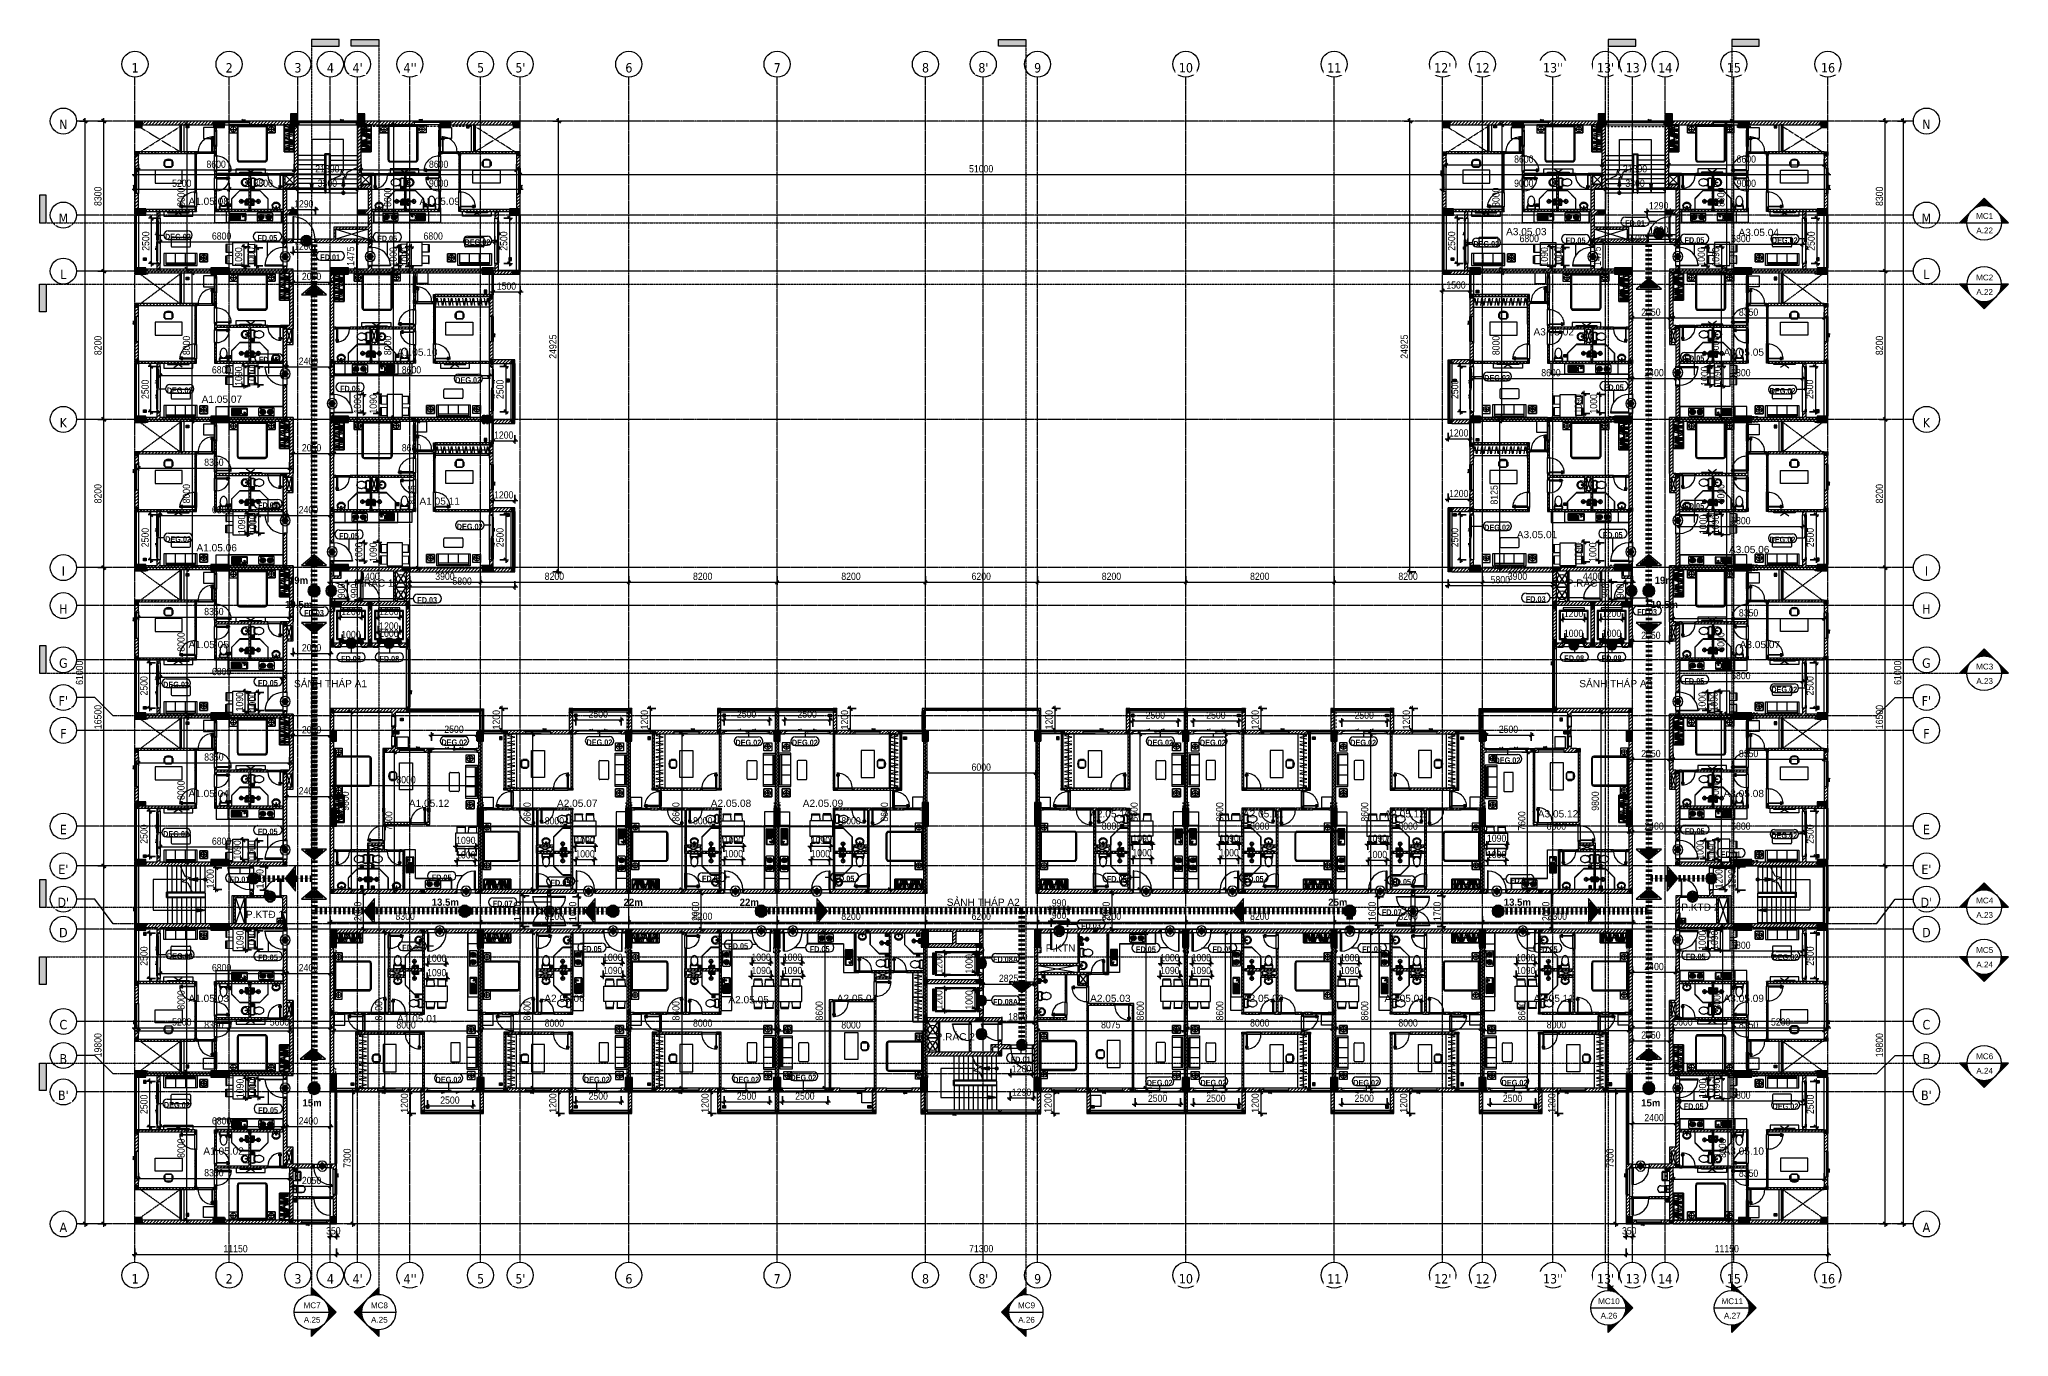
# Model space of a CAD drawing. Header units: millimetres. Extents: x 1591 to 239243, y -15958 to 82755.
# Drawn here: x 130366 to 239243, y 11003 to 82755 of the extents above; entities that cross this region are included whole.
import ezdxf

# ---------------------------------------------------------------- set-up
doc = ezdxf.new("R2010")
doc.units = ezdxf.units.MM
for name, pattern in [('1 NÉT CALL OUT', [6, 3, -3]), ('Dash 1_8_', [6.35, 3.175, -3.175]), ('Dash Dot 3_16_', [7.9375, 4.7625, -1.5875, 0, -1.5875]), ('Dash_2_', [6, 3, -3]), ('Demolished', [7.14375, 4.7625, -2.38125]), ('Grid Line', [22.225, 12.7, -3.175, 3.175, -3.175])]:
    doc.linetypes.add(name, pattern=pattern)
for name, color, linetype, lineweight in [('0-1', 250, 'Continuous', 5), ('0-2', 7, 'Continuous', 9), ('A-ANNO-DIMS', 211, 'Continuous', 9), ('A-ANNO-DIMS-160', 211, 'Continuous', 9), ('A-ANNO-NOTE', 131, 'Continuous', 9), ('A-ANNO-NOTE-1', 131, 'Continuous', 25), ('A-AREA', 32, 'Dash 1_8_', 9), ('A-AREA-IDEN', 2, 'Continuous', 9), ('A-DETL-3', 90, '1 NÉT CALL OUT', 100), ('A-DETL-DEMO', 6, 'Demolished', 9), ('A-DETL-GENF', 92, 'Continuous', 9), ('A-DETL-GENF-1', 9, 'Continuous', 9), ('A-DETL-GENF-2', 10, 'Continuous', 9), ('A-DETL-THIN-2', 9, 'Continuous', 9), ('A-DOOR', 31, 'Continuous', 9), ('A-DOOR-1', 254, 'Continuous', 9), ('A-DOOR-2', 9, 'Continuous', 9), ('A-DOOR-3', 10, 'Continuous', 9), ('A-DOOR-FRAM', 31, 'Continuous', 9), ('A-DOOR-FRAM-1', 10, 'Continuous', 9), ('A-DOOR-HDLN', 31, 'Dash_2_', 9), ('A-DOOR-IDEN', 31, 'Continuous', 9), ('A-FLOR', 192, 'Continuous', 9), ('A-FLOR-1', 7, 'Continuous', 9), ('A-FLOR-2', 9, 'Continuous', 9), ('A-FLOR-HRAL', 11, 'Continuous', 9), ('A-FLOR-HRAL-1', 254, 'Continuous', 9), ('A-FLOR-HRAL-2', 9, 'Continuous', 9), ('A-GLAZ', 151, 'Continuous', 9), ('A-GLAZ-1', 254, 'Continuous', 9), ('A-GLAZ-2', 9, 'Continuous', 9), ('A-GLAZ-CURT', 52, 'Continuous', 9), ('A-GLAZ-CURT-1', 254, 'Continuous', 9), ('A-GLAZ-CURT-2', 9, 'Continuous', 9), ('A-GLAZ-CWMG', 51, 'Continuous', 9), ('A-GLAZ-CWMG-1', 51, 'Continuous', 18), ('A-WALL', 113, 'Continuous', 9), ('A-WALL-1', 253, 'Continuous', 18), ('A-WALL-2', 9, 'Continuous', 9), ('A-WALL-3', 113, 'Continuous', 18), ('A-WALL-PATT-1', 10, 'Continuous', 9), ('A-WALL-PATT-2', 111, 'Continuous', 9), ('E-FIRE', 2, 'Continuous', 9), ('G-ANNO-SYMB', 111, 'Continuous', 9), ('G-ANNO-SYMB-1', 111, 'Dash Dot 3_16_', 18), ('G-ANNO-TEXT-2', 142, 'Continuous', 9), ('G-IMPT-1', 254, 'Continuous', 9), ('I-FURN', 30, 'Continuous', 9), ('I-FURN-1', 254, 'Continuous', 9), ('M-EQPM', 50, 'Continuous', 9), ('M-EQPM-1', 254, 'Continuous', 9), ('P-SANR-FIXT', 6, 'Continuous', 9), ('P-SANR-FIXT-1', 254, 'Continuous', 9), ('S-COLS', 52, 'Continuous', 9), ('S-COLS-1', 52, 'Continuous', 5), ('S-COLS-2', 250, 'Continuous', 18), ('S-COLS-3', 7, 'Continuous', 9), ('S-COLS-4', 254, 'Continuous', 9), ('S-COLS-5', 253, 'Continuous', 18), ('S-COLS-6', 52, 'Continuous', 18), ('S-COLS-HDLN', 52, 'Dash_2_', 9), ('S-COLS-HDLN-1', 9, 'Dash_2_', 9), ('S-GRID', 1, 'Continuous', 9), ('S-GRID-1', 1, 'Grid Line', 9), ('S-GRID-IDEN', 1, 'Continuous', 9), ('S-STRS', 31, 'Continuous', 9), ('S-STRS-ANNO', 31, 'Continuous', 9), ('S-STRS-MBND', 31, 'Continuous', 9)]:
    doc.layers.add(name, color=color, linetype=linetype, lineweight=lineweight)
doc.styles.add('Arial_10', font='arial_0.ttf', dxfattribs={"width": 0.95, "height": 400})
doc.styles.add('Arial_8', font='arial_0.ttf', dxfattribs={"height": 320})
doc.styles.add('Arial_9', font='arial_0.ttf', dxfattribs={"height": 400})
doc.styles.add('Arial_B_4', font='arialbd_0.ttf', dxfattribs={"width": 0.9, "height": 320})
doc.styles.add('Tahoma_B', font='tahomabd_0.ttf', dxfattribs={"height": 520})
doc.styles.add('UTM Avo', font='UTM Avo.ttf', dxfattribs={"width": 0.9, "height": 400})
doc.dimstyles.new('1_Dim_chi_tiet_2_5', dxfattribs={"dimscale": 304.8, "dimtxt": 399.720379, "dimasz": 0.629921, "dimexe": 0.524934, "dimexo": 0.0625, "dimgap": 0.052493, "dimtad": 1, "dimdec": 0, "dimrnd": 5, "dimzin": 0, "dimdsep": 46, "dimtxsty": 'UTM Avo', "dimblk1": 'OBLIQUE', "dimblk2": 'OBLIQUE', "dimsah": 1, "dimcen": 0.09, "dimdle": 0.524934, "dimazin": 0, "dimtfac": 1, "dimtdec": 4, "dimtix": 1, "dimtmove": 0, "dimatfit": 3, "dimfxl": 1.049869, "dimfxlon": 1, "dimtvp": 1, "dimtolj": 1, "dimtzin": 0, "dimarcsym": 2})
doc.dimstyles.new('1_Dim_chi_tiet_2_5_1', dxfattribs={"dimscale": 304.8, "dimtxt": 399.720379, "dimasz": 0.629921, "dimexe": 0.524934, "dimexo": 0.0625, "dimgap": 0.052493, "dimtad": 1, "dimdec": 0, "dimrnd": 5, "dimzin": 0, "dimdsep": 46, "dimtxsty": 'UTM Avo', "dimblk1": 'OBLIQUE', "dimblk2": 'OBLIQUE', "dimsah": 1, "dimcen": 0.09, "dimdle": 0.524934, "dimazin": 0, "dimtfac": 1, "dimtdec": 4, "dimtix": 1, "dimtmove": 0, "dimatfit": 3, "dimfxl": 1.049869, "dimfxlon": 1, "dimtvp": 1, "dimtolj": 1, "dimtzin": 0, "dimarcsym": 2})
pattern_1 = [(45, (0, 0), (-90.50967, 90.50967), [])]
pattern_2 = [(45, (101998.83, 0), (-90.50967, 90.50967), [])]

msp = doc.modelspace()

# ---------------------------------------------------------------- texts
at = {"layer": 'A-AREA-IDEN', "char_height": 400, "attachment_point": 8, "line_spacing_factor": 0.936439, "style": 'Arial_9'}
for s, insert, width in [('\\pt8,16,24,32,40,48,56,64,72,80,88,96,104,112,120,128,136,144,152,160,168,176,184,192,200,208,216,224,232,240,248,256;A1.05.08', (139725.8, 73592.8), 2233.6), ('\\pt8,16,24,32,40,48,56,64,72,80,88,96,104,112,120,128,136,144,152,160,168,176,184,192,200,208,216,224,232,240,248,256;A1.05.09', (152498, 73592.8), 2233.6), ('\\pt8,16,24,32,40,48,56,64,72,80,88,96,104,112,120,128,136,144,152,160,168,176,184,192,200,208,216,224,232,240,248,256;A3.05.03', (212576.3, 71915.8), 2233.6), ('\\pt8,16,24,32,40,48,56,64,72,80,88,96,104,112,120,128,136,144,152,160,168,176,184,192,200,208,216,224,232,240,248,256;A3.05.04', (225428, 71871.2), 2233.6), ('\\pt8,16,24,32,40,48,56,64,72,80,88,96,104,112,120,128,136,144,152,160,168,176,184,192,200,208,216,224,232,240,248,256;A3.05.02', (214093, 66373.4), 2233.6), ('\\pt8,16,24,32,40,48,56,64,72,80,88,96,104,112,120,128,136,144,152,160,168,176,184,192,200,208,216,224,232,240,248,256;A1.05.10', (151262, 65249.6), 2233.6), ('\\pt8,16,24,32,40,48,56,64,72,80,88,96,104,112,120,128,136,144,152,160,168,176,184,192,200,208,216,224,232,240,248,256;A3.05.05', (224599.1, 65249.6), 2233.6), ('\\pt8,16,24,32,40,48,56,64,72,80,88,96,104,112,120,128,136,144,152,160,168,176,184,192,200,208,216,224,232,240,248,256;A1.05.07', (140455, 62645.5), 2233.6), ('\\pt8,16,24,32,40,48,56,64,72,80,88,96,104,112,120,128,136,144,152,160,168,176,184,192,200,208,216,224,232,240,248,256;A1.05.11', (152498, 57009.5), 2233.6), ('\\pt8,16,24,32,40,48,56,64,72,80,88,96,104,112,120,128,136,144,152,160,168,176,184,192,200,208,216,224,232,240,248,256;A3.05.01', (213169.3, 55160.4), 2233.6), ('\\pt8,16,24,32,40,48,56,64,72,80,88,96,104,112,120,128,136,144,152,160,168,176,184,192,200,208,216,224,232,240,248,256;A1.05.06', (140168.5, 54431.4), 2233.6), ('\\pt8,16,24,32,40,48,56,64,72,80,88,96,104,112,120,128,136,144,152,160,168,176,184,192,200,208,216,224,232,240,248,256;A3.05.06', (224899.4, 54333.7), 2233.6), ('\\pt8,16,24,32,40,48,56,64,72,80,88,96,104,112,120,128,136,144,152,160,168,176,184,192,200,208,216,224,232,240,248,256;P.RÁC 1', (148862, 52477.4), 2180.8), ('\\pt8,16,24,32,40,48,56,64,72,80,88,96,104,112,120,128,136,144,152,160,168,176,184,192,200,208,216,224,232,240,248,256;P.RÁC 3', (215893, 52477.4), 2180.8), ('\\pt8,16,24,32,40,48,56,64,72,80,88,96,104,112,120,128,136,144,152,160,168,176,184,192,200,208,216,224,232,240,248,256;A1.05.05', (139725.8, 49078.4), 2233.6), ('\\pt8,16,24,32,40,48,56,64,72,80,88,96,104,112,120,128,136,144,152,160,168,176,184,192,200,208,216,224,232,240,248,256;A3.05.07', (225489.5, 49078.4), 2233.6), ('\\pt8,16,24,32,40,48,56,64,72,80,88,96,104,112,120,128,136,144,152,160,168,176,184,192,200,208,216,224,232,240,248,256;SẢNH THÁP A1', (146462, 46915.3), 4043.2), ('\\pt8,16,24,32,40,48,56,64,72,80,88,96,104,112,120,128,136,144,152,160,168,176,184,192,200,208,216,224,232,240,248,256;SẢNH THÁP A3', (217523, 46915.3), 4043.2), ('\\pt8,16,24,32,40,48,56,64,72,80,88,96,104,112,120,128,136,144,152,160,168,176,184,192,200,208,216,224,232,240,248,256;A1.05.04', (139725.8, 40838.2), 2233.6), ('\\pt8,16,24,32,40,48,56,64,72,80,88,96,104,112,120,128,136,144,152,160,168,176,184,192,200,208,216,224,232,240,248,256;A1.05.12', (151913, 40296.7), 2233.6), ('\\pt8,16,24,32,40,48,56,64,72,80,88,96,104,112,120,128,136,144,152,160,168,176,184,192,200,208,216,224,232,240,248,256;A2.05.07', (160101.2, 40296.7), 2233.6), ('\\pt8,16,24,32,40,48,56,64,72,80,88,96,104,112,120,128,136,144,152,160,168,176,184,192,200,208,216,224,232,240,248,256;A2.05.08', (168604.2, 40296.7), 2233.6), ('\\pt8,16,24,32,40,48,56,64,72,80,88,96,104,112,120,128,136,144,152,160,168,176,184,192,200,208,216,224,232,240,248,256;A2.05.09', (173690.9, 40296.7), 2233.6), ('\\pt8,16,24,32,40,48,56,64,72,80,88,96,104,112,120,128,136,144,152,160,168,176,184,192,200,208,216,224,232,240,248,256;A3.05.08', (224599.1, 40838.2), 2233.6), ('\\pt8,16,24,32,40,48,56,64,72,80,88,96,104,112,120,128,136,144,152,160,168,176,184,192,200,208,216,224,232,240,248,256;A2.05.10', (189578.6, 39714.5), 2233.6), ('\\pt8,16,24,32,40,48,56,64,72,80,88,96,104,112,120,128,136,144,152,160,168,176,184,192,200,208,216,224,232,240,248,256;A2.05.11', (198024.7, 39714.5), 2233.6), ('\\pt8,16,24,32,40,48,56,64,72,80,88,96,104,112,120,128,136,144,152,160,168,176,184,192,200,208,216,224,232,240,248,256;A2.05.12', (205852.8, 39714.5), 2233.6), ('\\pt8,16,24,32,40,48,56,64,72,80,88,96,104,112,120,128,136,144,152,160,168,176,184,192,200,208,216,224,232,240,248,256;A3.05.12', (214332.3, 39714.5), 2233.6), ('\\pt8,16,24,32,40,48,56,64,72,80,88,96,104,112,120,128,136,144,152,160,168,176,184,192,200,208,216,224,232,240,248,256;SẢNH THÁP A2', (182550.6, 34823.5), 4043.2), ('\\pt8,16,24,32,40,48,56,64,72,80,88,96,104,112,120,128,136,144,152,160,168,176,184,192,200,208,216,224,232,240,248,256;P.KTĐ 2', (222199.1, 34555.1), 2128), ('\\pt8,16,24,32,40,48,56,64,72,80,88,96,104,112,120,128,136,144,152,160,168,176,184,192,200,208,216,224,232,240,248,256;P.KTĐ 1', (142840.6, 34154.1), 2128), ('\\pt8,16,24,32,40,48,56,64,72,80,88,96,104,112,120,128,136,144,152,160,168,176,184,192,200,208,216,224,232,240,248,256;P.KTN', (186826.8, 32298.1), 1662.4), ('\\pt8,16,24,32,40,48,56,64,72,80,88,96,104,112,120,128,136,144,152,160,168,176,184,192,200,208,216,224,232,240,248,256;A1.05.03', (139725.8, 29508.1), 2233.6), ('\\pt8,16,24,32,40,48,56,64,72,80,88,96,104,112,120,128,136,144,152,160,168,176,184,192,200,208,216,224,232,240,248,256;A2.05.06', (159399.1, 29508.1), 2233.6), ('\\pt8,16,24,32,40,48,56,64,72,80,88,96,104,112,120,128,136,144,152,160,168,176,184,192,200,208,216,224,232,240,248,256;A2.05.05', (169577.9, 29435.6), 2233.6), ('\\pt8,16,24,32,40,48,56,64,72,80,88,96,104,112,120,128,136,144,152,160,168,176,184,192,200,208,216,224,232,240,248,256;A2.05.04', (175570.4, 29508.1), 2233.6), ('\\pt8,16,24,32,40,48,56,64,72,80,88,96,104,112,120,128,136,144,152,160,168,176,184,192,200,208,216,224,232,240,248,256;A2.05.03', (189578.6, 29508.1), 2233.6), ('\\pt8,16,24,32,40,48,56,64,72,80,88,96,104,112,120,128,136,144,152,160,168,176,184,192,200,208,216,224,232,240,248,256;A2.05.02', (198024.7, 29508.1), 2233.6), ('\\pt8,16,24,32,40,48,56,64,72,80,88,96,104,112,120,128,136,144,152,160,168,176,184,192,200,208,216,224,232,240,248,256;A2.05.01', (205852.8, 29508.1), 2233.6), ('\\pt8,16,24,32,40,48,56,64,72,80,88,96,104,112,120,128,136,144,152,160,168,176,184,192,200,208,216,224,232,240,248,256;A3.05.11', (214093, 29508.1), 2233.6), ('\\pt8,16,24,32,40,48,56,64,72,80,88,96,104,112,120,128,136,144,152,160,168,176,184,192,200,208,216,224,232,240,248,256;A3.05.09', (224598, 29508.1), 2233.6), ('\\pt8,16,24,32,40,48,56,64,72,80,88,96,104,112,120,128,136,144,152,160,168,176,184,192,200,208,216,224,232,240,248,256;A1.05.01', (151262, 28384.3), 2233.6), ('\\pt8,16,24,32,40,48,56,64,72,80,88,96,104,112,120,128,136,144,152,160,168,176,184,192,200,208,216,224,232,240,248,256;P.RÁC 2', (181001.7, 27382.1), 2180.8), ('\\pt8,16,24,32,40,48,56,64,72,80,88,96,104,112,120,128,136,144,152,160,168,176,184,192,200,208,216,224,232,240,248,256;A1.05.02', (140549.8, 21061.9), 2233.6), ('\\pt8,16,24,32,40,48,56,64,72,80,88,96,104,112,120,128,136,144,152,160,168,176,184,192,200,208,216,224,232,240,248,256;A3.05.10', (224599.1, 21061.9), 2233.6)]:
    msp.add_mtext(s, dxfattribs=dict(at, insert=insert, width=width))
at = {"layer": 'A-DOOR-IDEN', "char_height": 320, "attachment_point": 5, "line_spacing_factor": 0.936439, "style": 'Arial_B_4'}
for s, insert, width in [('\\pt7.2,14.4,21.6,28.8,36,43.2,50.4,57.6,64.8,72,79.2,86.4,93.6,100.8,108,115.2,122.4,129.6,136.8,144,151.2,158.4,165.6,172.8,180,187.2,194.4,201.6,208.8,216,223.2,230.4;DEG.02', (138027.1, 71836.9), 1467.36), ('\\pt7.2,14.4,21.6,28.8,36,43.2,50.4,57.6,64.8,72,79.2,86.4,93.6,100.8,108,115.2,122.4,129.6,136.8,144,151.2,158.4,165.6,172.8,180,187.2,194.4,201.6,208.8,216,223.2,230.4;FD.05', (142969, 71765.9), 1124.64), ('\\pt7.2,14.4,21.6,28.8,36,43.2,50.4,57.6,64.8,72,79.2,86.4,93.6,100.8,108,115.2,122.4,129.6,136.8,144,151.2,158.4,165.6,172.8,180,187.2,194.4,201.6,208.8,216,223.2,230.4;FD.05', (149597.9, 71738.8), 1124.64), ('\\pt7.2,14.4,21.6,28.8,36,43.2,50.4,57.6,64.8,72,79.2,86.4,93.6,100.8,108,115.2,122.4,129.6,136.8,144,151.2,158.4,165.6,172.8,180,187.2,194.4,201.6,208.8,216,223.2,230.4;FD.01', (218589.4, 72589.9), 1124.64), ('\\pt7.2,14.4,21.6,28.8,36,43.2,50.4,57.6,64.8,72,79.2,86.4,93.6,100.8,108,115.2,122.4,129.6,136.8,144,151.2,158.4,165.6,172.8,180,187.2,194.4,201.6,208.8,216,223.2,230.4;FD.01', (146442.8, 70700.2), 1124.64), ('\\pt7.2,14.4,21.6,28.8,36,43.2,50.4,57.6,64.8,72,79.2,86.4,93.6,100.8,108,115.2,122.4,129.6,136.8,144,151.2,158.4,165.6,172.8,180,187.2,194.4,201.6,208.8,216,223.2,230.4;DEG.02', (154584.8, 71537.2), 1467.36), ('\\pt7.2,14.4,21.6,28.8,36,43.2,50.4,57.6,64.8,72,79.2,86.4,93.6,100.8,108,115.2,122.4,129.6,136.8,144,151.2,158.4,165.6,172.8,180,187.2,194.4,201.6,208.8,216,223.2,230.4;DEG.02', (210364.1, 71441.1), 1467.36), ('\\pt7.2,14.4,21.6,28.8,36,43.2,50.4,57.6,64.8,72,79.2,86.4,93.6,100.8,108,115.2,122.4,129.6,136.8,144,151.2,158.4,165.6,172.8,180,187.2,194.4,201.6,208.8,216,223.2,230.4;FD.05', (215300.4, 71632.8), 1124.64), ('\\pt7.2,14.4,21.6,28.8,36,43.2,50.4,57.6,64.8,72,79.2,86.4,93.6,100.8,108,115.2,122.4,129.6,136.8,144,151.2,158.4,165.6,172.8,180,187.2,194.4,201.6,208.8,216,223.2,230.4;FD.05', (221872.1, 71648.7), 1124.64), ('\\pt7.2,14.4,21.6,28.8,36,43.2,50.4,57.6,64.8,72,79.2,86.4,93.6,100.8,108,115.2,122.4,129.6,136.8,144,151.2,158.4,165.6,172.8,180,187.2,194.4,201.6,208.8,216,223.2,230.4;DEG.02', (226866.4, 71639.4), 1467.36), ('\\pt7.2,14.4,21.6,28.8,36,43.2,50.4,57.6,64.8,72,79.2,86.4,93.6,100.8,108,115.2,122.4,129.6,136.8,144,151.2,158.4,165.6,172.8,180,187.2,194.4,201.6,208.8,216,223.2,230.4;FD.05', (143049.3, 65037.2), 1124.64), ('\\pt7.2,14.4,21.6,28.8,36,43.2,50.4,57.6,64.8,72,79.2,86.4,93.6,100.8,108,115.2,122.4,129.6,136.8,144,151.2,158.4,165.6,172.8,180,187.2,194.4,201.6,208.8,216,223.2,230.4;FD.05', (221870.5, 65112.4), 1124.64), ('\\pt7.2,14.4,21.6,28.8,36,43.2,50.4,57.6,64.8,72,79.2,86.4,93.6,100.8,108,115.2,122.4,129.6,136.8,144,151.2,158.4,165.6,172.8,180,187.2,194.4,201.6,208.8,216,223.2,230.4;DEG.02', (138119.6, 63337.9), 1467.36), ('\\pt7.2,14.4,21.6,28.8,36,43.2,50.4,57.6,64.8,72,79.2,86.4,93.6,100.8,108,115.2,122.4,129.6,136.8,144,151.2,158.4,165.6,172.8,180,187.2,194.4,201.6,208.8,216,223.2,230.4;FD.05', (147538.2, 63430.6), 1124.64), ('\\pt7.2,14.4,21.6,28.8,36,43.2,50.4,57.6,64.8,72,79.2,86.4,93.6,100.8,108,115.2,122.4,129.6,136.8,144,151.2,158.4,165.6,172.8,180,187.2,194.4,201.6,208.8,216,223.2,230.4;DEG.02', (154073.5, 63908.6), 1467.36), ('\\pt7.2,14.4,21.6,28.8,36,43.2,50.4,57.6,64.8,72,79.2,86.4,93.6,100.8,108,115.2,122.4,129.6,136.8,144,151.2,158.4,165.6,172.8,180,187.2,194.4,201.6,208.8,216,223.2,230.4;DEG.02', (210962.9, 64029.6), 1467.36), ('\\pt7.2,14.4,21.6,28.8,36,43.2,50.4,57.6,64.8,72,79.2,86.4,93.6,100.8,108,115.2,122.4,129.6,136.8,144,151.2,158.4,165.6,172.8,180,187.2,194.4,201.6,208.8,216,223.2,230.4;FD.05', (217414.7, 63505.7), 1124.64), ('\\pt7.2,14.4,21.6,28.8,36,43.2,50.4,57.6,64.8,72,79.2,86.4,93.6,100.8,108,115.2,122.4,129.6,136.8,144,151.2,158.4,165.6,172.8,180,187.2,194.4,201.6,208.8,216,223.2,230.4;DEG.02', (226746.2, 63309.6), 1467.36), ('\\pt7.2,14.4,21.6,28.8,36,43.2,50.4,57.6,64.8,72,79.2,86.4,93.6,100.8,108,115.2,122.4,129.6,136.8,144,151.2,158.4,165.6,172.8,180,187.2,194.4,201.6,208.8,216,223.2,230.4;FD.05', (143001.9, 56988.1), 1124.64), ('\\pt7.2,14.4,21.6,28.8,36,43.2,50.4,57.6,64.8,72,79.2,86.4,93.6,100.8,108,115.2,122.4,129.6,136.8,144,151.2,158.4,165.6,172.8,180,187.2,194.4,201.6,208.8,216,223.2,230.4;FD.05', (221861.2, 56944.5), 1124.64), ('\\pt7.2,14.4,21.6,28.8,36,43.2,50.4,57.6,64.8,72,79.2,86.4,93.6,100.8,108,115.2,122.4,129.6,136.8,144,151.2,158.4,165.6,172.8,180,187.2,194.4,201.6,208.8,216,223.2,230.4;DEG.02', (154155.4, 55800.3), 1467.36), ('\\pt7.2,14.4,21.6,28.8,36,43.2,50.4,57.6,64.8,72,79.2,86.4,93.6,100.8,108,115.2,122.4,129.6,136.8,144,151.2,158.4,165.6,172.8,180,187.2,194.4,201.6,208.8,216,223.2,230.4;DEG.02', (210962.9, 55752.7), 1467.36), ('\\pt7.2,14.4,21.6,28.8,36,43.2,50.4,57.6,64.8,72,79.2,86.4,93.6,100.8,108,115.2,122.4,129.6,136.8,144,151.2,158.4,165.6,172.8,180,187.2,194.4,201.6,208.8,216,223.2,230.4;DEG.02', (138031.7, 55111.9), 1467.36), ('\\pt7.2,14.4,21.6,28.8,36,43.2,50.4,57.6,64.8,72,79.2,86.4,93.6,100.8,108,115.2,122.4,129.6,136.8,144,151.2,158.4,165.6,172.8,180,187.2,194.4,201.6,208.8,216,223.2,230.4;FD.05', (147480.2, 55293.3), 1124.64), ('\\pt7.2,14.4,21.6,28.8,36,43.2,50.4,57.6,64.8,72,79.2,86.4,93.6,100.8,108,115.2,122.4,129.6,136.8,144,151.2,158.4,165.6,172.8,180,187.2,194.4,201.6,208.8,216,223.2,230.4;FD.05', (217355, 55337.9), 1124.64), ('\\pt7.2,14.4,21.6,28.8,36,43.2,50.4,57.6,64.8,72,79.2,86.4,93.6,100.8,108,115.2,122.4,129.6,136.8,144,151.2,158.4,165.6,172.8,180,187.2,194.4,201.6,208.8,216,223.2,230.4;DEG.02', (226736.2, 55084.5), 1467.36), ('\\pt7.2,14.4,21.6,28.8,36,43.2,50.4,57.6,64.8,72,79.2,86.4,93.6,100.8,108,115.2,122.4,129.6,136.8,144,151.2,158.4,165.6,172.8,180,187.2,194.4,201.6,208.8,216,223.2,230.4;FD.03', (145548.7, 51034.2), 1124.64), ('\\pt7.2,14.4,21.6,28.8,36,43.2,50.4,57.6,64.8,72,79.2,86.4,93.6,100.8,108,115.2,122.4,129.6,136.8,144,151.2,158.4,165.6,172.8,180,187.2,194.4,201.6,208.8,216,223.2,230.4;FD.03', (151807.7, 51740.9), 1124.64), ('\\pt7.2,14.4,21.6,28.8,36,43.2,50.4,57.6,64.8,72,79.2,86.4,93.6,100.8,108,115.2,122.4,129.6,136.8,144,151.2,158.4,165.6,172.8,180,187.2,194.4,201.6,208.8,216,223.2,230.4;FD.03', (213095.9, 51790.1), 1124.64), ('\\pt7.2,14.4,21.6,28.8,36,43.2,50.4,57.6,64.8,72,79.2,86.4,93.6,100.8,108,115.2,122.4,129.6,136.8,144,151.2,158.4,165.6,172.8,180,187.2,194.4,201.6,208.8,216,223.2,230.4;FD.03', (219252.4, 51081.7), 1124.64), ('\\pt7.2,14.4,21.6,28.8,36,43.2,50.4,57.6,64.8,72,79.2,86.4,93.6,100.8,108,115.2,122.4,129.6,136.8,144,151.2,158.4,165.6,172.8,180,187.2,194.4,201.6,208.8,216,223.2,230.4;FD.08', (147592.1, 48493.2), 1124.64), ('\\pt7.2,14.4,21.6,28.8,36,43.2,50.4,57.6,64.8,72,79.2,86.4,93.6,100.8,108,115.2,122.4,129.6,136.8,144,151.2,158.4,165.6,172.8,180,187.2,194.4,201.6,208.8,216,223.2,230.4;FD.08', (149712.3, 48493.2), 1124.64), ('\\pt7.2,14.4,21.6,28.8,36,43.2,50.4,57.6,64.8,72,79.2,86.4,93.6,100.8,108,115.2,122.4,129.6,136.8,144,151.2,158.4,165.6,172.8,180,187.2,194.4,201.6,208.8,216,223.2,230.4;FD.08', (215224.1, 48519.9), 1124.64), ('\\pt7.2,14.4,21.6,28.8,36,43.2,50.4,57.6,64.8,72,79.2,86.4,93.6,100.8,108,115.2,122.4,129.6,136.8,144,151.2,158.4,165.6,172.8,180,187.2,194.4,201.6,208.8,216,223.2,230.4;FD.08', (217291.8, 48519.9), 1124.64), ('\\pt7.2,14.4,21.6,28.8,36,43.2,50.4,57.6,64.8,72,79.2,86.4,93.6,100.8,108,115.2,122.4,129.6,136.8,144,151.2,158.4,165.6,172.8,180,187.2,194.4,201.6,208.8,216,223.2,230.4;DEG.02', (137921.9, 47065.7), 1467.36), ('\\pt7.2,14.4,21.6,28.8,36,43.2,50.4,57.6,64.8,72,79.2,86.4,93.6,100.8,108,115.2,122.4,129.6,136.8,144,151.2,158.4,165.6,172.8,180,187.2,194.4,201.6,208.8,216,223.2,230.4;FD.05', (142999.9, 47158.6), 1124.64), ('\\pt7.2,14.4,21.6,28.8,36,43.2,50.4,57.6,64.8,72,79.2,86.4,93.6,100.8,108,115.2,122.4,129.6,136.8,144,151.2,158.4,165.6,172.8,180,187.2,194.4,201.6,208.8,216,223.2,230.4;FD.05', (221871.3, 47262.3), 1124.64), ('\\pt7.2,14.4,21.6,28.8,36,43.2,50.4,57.6,64.8,72,79.2,86.4,93.6,100.8,108,115.2,122.4,129.6,136.8,144,151.2,158.4,165.6,172.8,180,187.2,194.4,201.6,208.8,216,223.2,230.4;DEG.02', (226839.1, 46793.1), 1467.36), ('\\pt7.2,14.4,21.6,28.8,36,43.2,50.4,57.6,64.8,72,79.2,86.4,93.6,100.8,108,115.2,122.4,129.6,136.8,144,151.2,158.4,165.6,172.8,180,187.2,194.4,201.6,208.8,216,223.2,230.4;DEG.02', (153307, 43870.6), 1467.36), ('\\pt7.2,14.4,21.6,28.8,36,43.2,50.4,57.6,64.8,72,79.2,86.4,93.6,100.8,108,115.2,122.4,129.6,136.8,144,151.2,158.4,165.6,172.8,180,187.2,194.4,201.6,208.8,216,223.2,230.4;DEG.02', (161328.3, 43870.6), 1467.36), ('\\pt7.2,14.4,21.6,28.8,36,43.2,50.4,57.6,64.8,72,79.2,86.4,93.6,100.8,108,115.2,122.4,129.6,136.8,144,151.2,158.4,165.6,172.8,180,187.2,194.4,201.6,208.8,216,223.2,230.4;DEG.02', (169562.7, 43857.4), 1467.36), ('\\pt7.2,14.4,21.6,28.8,36,43.2,50.4,57.6,64.8,72,79.2,86.4,93.6,100.8,108,115.2,122.4,129.6,136.8,144,151.2,158.4,165.6,172.8,180,187.2,194.4,201.6,208.8,216,223.2,230.4;DEG.02', (172688.6, 43857.4), 1467.36), ('\\pt7.2,14.4,21.6,28.8,36,43.2,50.4,57.6,64.8,72,79.2,86.4,93.6,100.8,108,115.2,122.4,129.6,136.8,144,151.2,158.4,165.6,172.8,180,187.2,194.4,201.6,208.8,216,223.2,230.4;DEG.02', (192333.3, 43857.4), 1467.36), ('\\pt7.2,14.4,21.6,28.8,36,43.2,50.4,57.6,64.8,72,79.2,86.4,93.6,100.8,108,115.2,122.4,129.6,136.8,144,151.2,158.4,165.6,172.8,180,187.2,194.4,201.6,208.8,216,223.2,230.4;DEG.02', (195247.3, 43857.4), 1467.36), ('\\pt7.2,14.4,21.6,28.8,36,43.2,50.4,57.6,64.8,72,79.2,86.4,93.6,100.8,108,115.2,122.4,129.6,136.8,144,151.2,158.4,165.6,172.8,180,187.2,194.4,201.6,208.8,216,223.2,230.4;DEG.02', (203559.2, 43857.4), 1467.36), ('\\pt7.2,14.4,21.6,28.8,36,43.2,50.4,57.6,64.8,72,79.2,86.4,93.6,100.8,108,115.2,122.4,129.6,136.8,144,151.2,158.4,165.6,172.8,180,187.2,194.4,201.6,208.8,216,223.2,230.4;DEG.02', (211532.8, 42878.2), 1467.36), ('\\pt7.2,14.4,21.6,28.8,36,43.2,50.4,57.6,64.8,72,79.2,86.4,93.6,100.8,108,115.2,122.4,129.6,136.8,144,151.2,158.4,165.6,172.8,180,187.2,194.4,201.6,208.8,216,223.2,230.4;DEG.02', (137921.9, 38804.2), 1467.36), ('\\pt7.2,14.4,21.6,28.8,36,43.2,50.4,57.6,64.8,72,79.2,86.4,93.6,100.8,108,115.2,122.4,129.6,136.8,144,151.2,158.4,165.6,172.8,180,187.2,194.4,201.6,208.8,216,223.2,230.4;FD.05', (142988.2, 38939.3), 1124.64), ('\\pt7.2,14.4,21.6,28.8,36,43.2,50.4,57.6,64.8,72,79.2,86.4,93.6,100.8,108,115.2,122.4,129.6,136.8,144,151.2,158.4,165.6,172.8,180,187.2,194.4,201.6,208.8,216,223.2,230.4;FD.05', (221887.4, 38963.4), 1124.64), ('\\pt7.2,14.4,21.6,28.8,36,43.2,50.4,57.6,64.8,72,79.2,86.4,93.6,100.8,108,115.2,122.4,129.6,136.8,144,151.2,158.4,165.6,172.8,180,187.2,194.4,201.6,208.8,216,223.2,230.4;DEG.02', (226836.1, 38719.4), 1467.36), ('\\pt7.2,14.4,21.6,28.8,36,43.2,50.4,57.6,64.8,72,79.2,86.4,93.6,100.8,108,115.2,122.4,129.6,136.8,144,151.2,158.4,165.6,172.8,180,187.2,194.4,201.6,208.8,216,223.2,230.4;FD.01', (223883.8, 37682.6), 1124.64), ('\\pt7.2,14.4,21.6,28.8,36,43.2,50.4,57.6,64.8,72,79.2,86.4,93.6,100.8,108,115.2,122.4,129.6,136.8,144,151.2,158.4,165.6,172.8,180,187.2,194.4,201.6,208.8,216,223.2,230.4;FD.01', (141431.5, 36289.9), 1124.64), ('\\pt7.2,14.4,21.6,28.8,36,43.2,50.4,57.6,64.8,72,79.2,86.4,93.6,100.8,108,115.2,122.4,129.6,136.8,144,151.2,158.4,165.6,172.8,180,187.2,194.4,201.6,208.8,216,223.2,230.4;FD.05', (152605.3, 36398.6), 1124.64), ('\\pt7.2,14.4,21.6,28.8,36,43.2,50.4,57.6,64.8,72,79.2,86.4,93.6,100.8,108,115.2,122.4,129.6,136.8,144,151.2,158.4,165.6,172.8,180,187.2,194.4,201.6,208.8,216,223.2,230.4;FD.05', (159175.8, 36107.2), 1124.64), ('\\pt7.2,14.4,21.6,28.8,36,43.2,50.4,57.6,64.8,72,79.2,86.4,93.6,100.8,108,115.2,122.4,129.6,136.8,144,151.2,158.4,165.6,172.8,180,187.2,194.4,201.6,208.8,216,223.2,230.4;FD.05', (167549, 36336.8), 1124.64), ('\\pt7.2,14.4,21.6,28.8,36,43.2,50.4,57.6,64.8,72,79.2,86.4,93.6,100.8,108,115.2,122.4,129.6,136.8,144,151.2,158.4,165.6,172.8,180,187.2,194.4,201.6,208.8,216,223.2,230.4;FD.05', (174878.1, 36336.8), 1124.64), ('\\pt7.2,14.4,21.6,28.8,36,43.2,50.4,57.6,64.8,72,79.2,86.4,93.6,100.8,108,115.2,122.4,129.6,136.8,144,151.2,158.4,165.6,172.8,180,187.2,194.4,201.6,208.8,216,223.2,230.4;FD.05', (189932.7, 36316), 1124.64), ('\\pt7.2,14.4,21.6,28.8,36,43.2,50.4,57.6,64.8,72,79.2,86.4,93.6,100.8,108,115.2,122.4,129.6,136.8,144,151.2,158.4,165.6,172.8,180,187.2,194.4,201.6,208.8,216,223.2,230.4;FD.05', (197504.4, 36316), 1124.64), ('\\pt7.2,14.4,21.6,28.8,36,43.2,50.4,57.6,64.8,72,79.2,86.4,93.6,100.8,108,115.2,122.4,129.6,136.8,144,151.2,158.4,165.6,172.8,180,187.2,194.4,201.6,208.8,216,223.2,230.4;FD.05', (205655.3, 36159.6), 1124.64), ('\\pt7.2,14.4,21.6,28.8,36,43.2,50.4,57.6,64.8,72,79.2,86.4,93.6,100.8,108,115.2,122.4,129.6,136.8,144,151.2,158.4,165.6,172.8,180,187.2,194.4,201.6,208.8,216,223.2,230.4;FD.05', (212217.4, 36235.2), 1124.64), ('\\pt7.2,14.4,21.6,28.8,36,43.2,50.4,57.6,64.8,72,79.2,86.4,93.6,100.8,108,115.2,122.4,129.6,136.8,144,151.2,158.4,165.6,172.8,180,187.2,194.4,201.6,208.8,216,223.2,230.4;FD.07', (155976.8, 34950.2), 1124.64), ('\\pt7.2,14.4,21.6,28.8,36,43.2,50.4,57.6,64.8,72,79.2,86.4,93.6,100.8,108,115.2,122.4,129.6,136.8,144,151.2,158.4,165.6,172.8,180,187.2,194.4,201.6,208.8,216,223.2,230.4;FD.03', (188508.3, 33727), 1124.64), ('\\pt7.2,14.4,21.6,28.8,36,43.2,50.4,57.6,64.8,72,79.2,86.4,93.6,100.8,108,115.2,122.4,129.6,136.8,144,151.2,158.4,165.6,172.8,180,187.2,194.4,201.6,208.8,216,223.2,230.4;FD.07', (205137, 34474.8), 1124.64), ('\\pt7.2,14.4,21.6,28.8,36,43.2,50.4,57.6,64.8,72,79.2,86.4,93.6,100.8,108,115.2,122.4,129.6,136.8,144,151.2,158.4,165.6,172.8,180,187.2,194.4,201.6,208.8,216,223.2,230.4;FD.05', (150975.7, 32511.6), 1124.64), ('\\pt7.2,14.4,21.6,28.8,36,43.2,50.4,57.6,64.8,72,79.2,86.4,93.6,100.8,108,115.2,122.4,129.6,136.8,144,151.2,158.4,165.6,172.8,180,187.2,194.4,201.6,208.8,216,223.2,230.4;FD.05', (169000.9, 32601.8), 1124.64), ('\\pt7.2,14.4,21.6,28.8,36,43.2,50.4,57.6,64.8,72,79.2,86.4,93.6,100.8,108,115.2,122.4,129.6,136.8,144,151.2,158.4,165.6,172.8,180,187.2,194.4,201.6,208.8,216,223.2,230.4;DEG.02', (138133.7, 32048.8), 1467.36), ('\\pt7.2,14.4,21.6,28.8,36,43.2,50.4,57.6,64.8,72,79.2,86.4,93.6,100.8,108,115.2,122.4,129.6,136.8,144,151.2,158.4,165.6,172.8,180,187.2,194.4,201.6,208.8,216,223.2,230.4;FD.05', (143001.6, 31972.4), 1124.64), ('\\pt7.2,14.4,21.6,28.8,36,43.2,50.4,57.6,64.8,72,79.2,86.4,93.6,100.8,108,115.2,122.4,129.6,136.8,144,151.2,158.4,165.6,172.8,180,187.2,194.4,201.6,208.8,216,223.2,230.4;FD.05', (160905.3, 32446.4), 1124.64), ('\\pt7.2,14.4,21.6,28.8,36,43.2,50.4,57.6,64.8,72,79.2,86.4,93.6,100.8,108,115.2,122.4,129.6,136.8,144,151.2,158.4,165.6,172.8,180,187.2,194.4,201.6,208.8,216,223.2,230.4;FD.05', (173505.4, 32437.5), 1124.64), ('\\pt7.2,14.4,21.6,28.8,36,43.2,50.4,57.6,64.8,72,79.2,86.4,93.6,100.8,108,115.2,122.4,129.6,136.8,144,151.2,158.4,165.6,172.8,180,187.2,194.4,201.6,208.8,216,223.2,230.4;FD.08A', (183784.3, 31867.6), 1419.84), ('\\pt7.2,14.4,21.6,28.8,36,43.2,50.4,57.6,64.8,72,79.2,86.4,93.6,100.8,108,115.2,122.4,129.6,136.8,144,151.2,158.4,165.6,172.8,180,187.2,194.4,201.6,208.8,216,223.2,230.4;FD.05', (191542.7, 32423.5), 1124.64), ('\\pt7.2,14.4,21.6,28.8,36,43.2,50.4,57.6,64.8,72,79.2,86.4,93.6,100.8,108,115.2,122.4,129.6,136.8,144,151.2,158.4,165.6,172.8,180,187.2,194.4,201.6,208.8,216,223.2,230.4;FD.05', (195771.2, 32423.5), 1124.64), ('\\pt7.2,14.4,21.6,28.8,36,43.2,50.4,57.6,64.8,72,79.2,86.4,93.6,100.8,108,115.2,122.4,129.6,136.8,144,151.2,158.4,165.6,172.8,180,187.2,194.4,201.6,208.8,216,223.2,230.4;FD.05', (204045.3, 32423.5), 1124.64), ('\\pt7.2,14.4,21.6,28.8,36,43.2,50.4,57.6,64.8,72,79.2,86.4,93.6,100.8,108,115.2,122.4,129.6,136.8,144,151.2,158.4,165.6,172.8,180,187.2,194.4,201.6,208.8,216,223.2,230.4;FD.05', (213752.4, 32423.5), 1124.64), ('\\pt7.2,14.4,21.6,28.8,36,43.2,50.4,57.6,64.8,72,79.2,86.4,93.6,100.8,108,115.2,122.4,129.6,136.8,144,151.2,158.4,165.6,172.8,180,187.2,194.4,201.6,208.8,216,223.2,230.4;FD.05', (221945.4, 32025.5), 1124.64), ('\\pt7.2,14.4,21.6,28.8,36,43.2,50.4,57.6,64.8,72,79.2,86.4,93.6,100.8,108,115.2,122.4,129.6,136.8,144,151.2,158.4,165.6,172.8,180,187.2,194.4,201.6,208.8,216,223.2,230.4;DEG.02', (226903.3, 31989.5), 1467.36), ('\\pt7.2,14.4,21.6,28.8,36,43.2,50.4,57.6,64.8,72,79.2,86.4,93.6,100.8,108,115.2,122.4,129.6,136.8,144,151.2,158.4,165.6,172.8,180,187.2,194.4,201.6,208.8,216,223.2,230.4;FD.08A', (183784.3, 29520.1), 1419.84), ('\\pt7.2,14.4,21.6,28.8,36,43.2,50.4,57.6,64.8,72,79.2,86.4,93.6,100.8,108,115.2,122.4,129.6,136.8,144,151.2,158.4,165.6,172.8,180,187.2,194.4,201.6,208.8,216,223.2,230.4;FD.01', (184621.9, 26332.7), 1124.64), ('\\pt7.2,14.4,21.6,28.8,36,43.2,50.4,57.6,64.8,72,79.2,86.4,93.6,100.8,108,115.2,122.4,129.6,136.8,144,151.2,158.4,165.6,172.8,180,187.2,194.4,201.6,208.8,216,223.2,230.4;DEG.02', (152987, 25210.8), 1467.36), ('\\pt7.2,14.4,21.6,28.8,36,43.2,50.4,57.6,64.8,72,79.2,86.4,93.6,100.8,108,115.2,122.4,129.6,136.8,144,151.2,158.4,165.6,172.8,180,187.2,194.4,201.6,208.8,216,223.2,230.4;DEG.02', (161187.1, 25210.8), 1467.36), ('\\pt7.2,14.4,21.6,28.8,36,43.2,50.4,57.6,64.8,72,79.2,86.4,93.6,100.8,108,115.2,122.4,129.6,136.8,144,151.2,158.4,165.6,172.8,180,187.2,194.4,201.6,208.8,216,223.2,230.4;DEG.02', (169444.1, 25210.8), 1467.36), ('\\pt7.2,14.4,21.6,28.8,36,43.2,50.4,57.6,64.8,72,79.2,86.4,93.6,100.8,108,115.2,122.4,129.6,136.8,144,151.2,158.4,165.6,172.8,180,187.2,194.4,201.6,208.8,216,223.2,230.4;DEG.02', (172604.5, 25328.4), 1467.36), ('\\pt7.2,14.4,21.6,28.8,36,43.2,50.4,57.6,64.8,72,79.2,86.4,93.6,100.8,108,115.2,122.4,129.6,136.8,144,151.2,158.4,165.6,172.8,180,187.2,194.4,201.6,208.8,216,223.2,230.4;DEG.02', (192304.2, 25043.8), 1467.36), ('\\pt7.2,14.4,21.6,28.8,36,43.2,50.4,57.6,64.8,72,79.2,86.4,93.6,100.8,108,115.2,122.4,129.6,136.8,144,151.2,158.4,165.6,172.8,180,187.2,194.4,201.6,208.8,216,223.2,230.4;DEG.02', (195273.6, 25043.8), 1467.36), ('\\pt7.2,14.4,21.6,28.8,36,43.2,50.4,57.6,64.8,72,79.2,86.4,93.6,100.8,108,115.2,122.4,129.6,136.8,144,151.2,158.4,165.6,172.8,180,187.2,194.4,201.6,208.8,216,223.2,230.4;DEG.02', (203724.9, 25043.3), 1467.36), ('\\pt7.2,14.4,21.6,28.8,36,43.2,50.4,57.6,64.8,72,79.2,86.4,93.6,100.8,108,115.2,122.4,129.6,136.8,144,151.2,158.4,165.6,172.8,180,187.2,194.4,201.6,208.8,216,223.2,230.4;DEG.02', (211924.9, 25043.3), 1467.36), ('\\pt7.2,14.4,21.6,28.8,36,43.2,50.4,57.6,64.8,72,79.2,86.4,93.6,100.8,108,115.2,122.4,129.6,136.8,144,151.2,158.4,165.6,172.8,180,187.2,194.4,201.6,208.8,216,223.2,230.4;DEG.02', (137967, 23819.1), 1467.36), ('\\pt7.2,14.4,21.6,28.8,36,43.2,50.4,57.6,64.8,72,79.2,86.4,93.6,100.8,108,115.2,122.4,129.6,136.8,144,151.2,158.4,165.6,172.8,180,187.2,194.4,201.6,208.8,216,223.2,230.4;FD.05', (143011.6, 23528.4), 1124.64), ('\\pt7.2,14.4,21.6,28.8,36,43.2,50.4,57.6,64.8,72,79.2,86.4,93.6,100.8,108,115.2,122.4,129.6,136.8,144,151.2,158.4,165.6,172.8,180,187.2,194.4,201.6,208.8,216,223.2,230.4;FD.05', (221828.3, 23738.4), 1124.64), ('\\pt7.2,14.4,21.6,28.8,36,43.2,50.4,57.6,64.8,72,79.2,86.4,93.6,100.8,108,115.2,122.4,129.6,136.8,144,151.2,158.4,165.6,172.8,180,187.2,194.4,201.6,208.8,216,223.2,230.4;DEG.02', (226903.3, 23738.4), 1467.36)]:
    msp.add_mtext(s, dxfattribs=dict(at, insert=insert, width=width))
at = {"layer": 'G-ANNO-SYMB', "char_height": 320, "attachment_point": 5, "line_spacing_factor": 0.936439, "style": 'Arial_8'}
for s, insert, width in [('\\pt2032,4064,6096,8128,10160,12192,14224,16256,18288,20320,22352,24384,26416,28448,30480,32512,34544,36576,38608,40640,42672,44704,46736,48768,50800,52832,54864,56896,58928,60960,62992,65024;MC1', (237919.7, 72985.2), 963.2), ('\\pt2032,4064,6096,8128,10160,12192,14224,16256,18288,20320,22352,24384,26416,28448,30480,32512,34544,36576,38608,40640,42672,44704,46736,48768,50800,52832,54864,56896,58928,60960,62992,65024;A.22', (237919.7, 72187), 952), ('\\pt2032,4064,6096,8128,10160,12192,14224,16256,18288,20320,22352,24384,26416,28448,30480,32512,34544,36576,38608,40640,42672,44704,46736,48768,50800,52832,54864,56896,58928,60960,62992,65024;MC2', (237919.7, 69582.7), 963.2), ('\\pt2032,4064,6096,8128,10160,12192,14224,16256,18288,20320,22352,24384,26416,28448,30480,32512,34544,36576,38608,40640,42672,44704,46736,48768,50800,52832,54864,56896,58928,60960,62992,65024;A.22', (237919.7, 68784.4), 952), ('\\pt2032,4064,6096,8128,10160,12192,14224,16256,18288,20320,22352,24384,26416,28448,30480,32512,34544,36576,38608,40640,42672,44704,46736,48768,50800,52832,54864,56896,58928,60960,62992,65024;MC3', (237919.7, 48062.7), 963.2), ('\\pt2032,4064,6096,8128,10160,12192,14224,16256,18288,20320,22352,24384,26416,28448,30480,32512,34544,36576,38608,40640,42672,44704,46736,48768,50800,52832,54864,56896,58928,60960,62992,65024;A.23', (237919.7, 47264.4), 952), ('\\pt2032,4064,6096,8128,10160,12192,14224,16256,18288,20320,22352,24384,26416,28448,30480,32512,34544,36576,38608,40640,42672,44704,46736,48768,50800,52832,54864,56896,58928,60960,62992,65024;MC4', (237919.7, 35122.7), 963.2), ('\\pt2032,4064,6096,8128,10160,12192,14224,16256,18288,20320,22352,24384,26416,28448,30480,32512,34544,36576,38608,40640,42672,44704,46736,48768,50800,52832,54864,56896,58928,60960,62992,65024;A.23', (237919.7, 34324.4), 952), ('\\pt2032,4064,6096,8128,10160,12192,14224,16256,18288,20320,22352,24384,26416,28448,30480,32512,34544,36576,38608,40640,42672,44704,46736,48768,50800,52832,54864,56896,58928,60960,62992,65024;A.24', (237919.7, 31584.4), 952), ('\\pt2032,4064,6096,8128,10160,12192,14224,16256,18288,20320,22352,24384,26416,28448,30480,32512,34544,36576,38608,40640,42672,44704,46736,48768,50800,52832,54864,56896,58928,60960,62992,65024;MC5', (237919.7, 32382.7), 963.2), ('\\pt2032,4064,6096,8128,10160,12192,14224,16256,18288,20320,22352,24384,26416,28448,30480,32512,34544,36576,38608,40640,42672,44704,46736,48768,50800,52832,54864,56896,58928,60960,62992,65024;MC6', (237919.7, 26506.4), 963.2), ('\\pt2032,4064,6096,8128,10160,12192,14224,16256,18288,20320,22352,24384,26416,28448,30480,32512,34544,36576,38608,40640,42672,44704,46736,48768,50800,52832,54864,56896,58928,60960,62992,65024;A.24', (237919.7, 25708.2), 952), ('\\pt2032,4064,6096,8128,10160,12192,14224,16256,18288,20320,22352,24384,26416,28448,30480,32512,34544,36576,38608,40640,42672,44704,46736,48768,50800,52832,54864,56896,58928,60960,62992,65024;MC10', (217145.4, 12959), 1217.6), ('\\pt2032,4064,6096,8128,10160,12192,14224,16256,18288,20320,22352,24384,26416,28448,30480,32512,34544,36576,38608,40640,42672,44704,46736,48768,50800,52832,54864,56896,58928,60960,62992,65024;MC11', (223965.4, 12959), 1217.6), ('\\pt2032,4064,6096,8128,10160,12192,14224,16256,18288,20320,22352,24384,26416,28448,30480,32512,34544,36576,38608,40640,42672,44704,46736,48768,50800,52832,54864,56896,58928,60960,62992,65024;A.25', (145444.2, 11933.4), 952), ('\\pt2032,4064,6096,8128,10160,12192,14224,16256,18288,20320,22352,24384,26416,28448,30480,32512,34544,36576,38608,40640,42672,44704,46736,48768,50800,52832,54864,56896,58928,60960,62992,65024;MC7', (145444.2, 12731.7), 963.2), ('\\pt2032,4064,6096,8128,10160,12192,14224,16256,18288,20320,22352,24384,26416,28448,30480,32512,34544,36576,38608,40640,42672,44704,46736,48768,50800,52832,54864,56896,58928,60960,62992,65024;A.25', (149164.2, 11933.4), 952), ('\\pt2032,4064,6096,8128,10160,12192,14224,16256,18288,20320,22352,24384,26416,28448,30480,32512,34544,36576,38608,40640,42672,44704,46736,48768,50800,52832,54864,56896,58928,60960,62992,65024;MC8', (149164.2, 12731.7), 963.2), ('\\pt2032,4064,6096,8128,10160,12192,14224,16256,18288,20320,22352,24384,26416,28448,30480,32512,34544,36576,38608,40640,42672,44704,46736,48768,50800,52832,54864,56896,58928,60960,62992,65024;A.26', (184944.2, 11933.4), 952), ('\\pt2032,4064,6096,8128,10160,12192,14224,16256,18288,20320,22352,24384,26416,28448,30480,32512,34544,36576,38608,40640,42672,44704,46736,48768,50800,52832,54864,56896,58928,60960,62992,65024;MC9', (184944.2, 12731.7), 963.2), ('\\pt2032,4064,6096,8128,10160,12192,14224,16256,18288,20320,22352,24384,26416,28448,30480,32512,34544,36576,38608,40640,42672,44704,46736,48768,50800,52832,54864,56896,58928,60960,62992,65024;A.26', (217145.4, 12160.8), 952), ('\\pt2032,4064,6096,8128,10160,12192,14224,16256,18288,20320,22352,24384,26416,28448,30480,32512,34544,36576,38608,40640,42672,44704,46736,48768,50800,52832,54864,56896,58928,60960,62992,65024;A.27', (223965.4, 12160.8), 952)]:
    msp.add_mtext(s, dxfattribs=dict(at, insert=insert, width=width))
at = {"layer": 'G-ANNO-TEXT-2', "char_height": 400, "attachment_point": 5, "line_spacing_factor": 0.936439, "style": 'Arial_10'}
for s, insert, width in [('\\pt1824,3648,5472,7296,9120,10944,12768,14592,16416,18240,20064,21888,23712,25536,27360,29184,31008,32832,34656,36480,38304,40128,41952,43776,45600,47424,49248,51072,52896,54720,56544,58368;{\\fArial|b1|i0|c0|p34;19m}', (144693.5, 52833.5), 1146.08), ('\\pt1824,3648,5472,7296,9120,10944,12768,14592,16416,18240,20064,21888,23712,25536,27360,29184,31008,32832,34656,36480,38304,40128,41952,43776,45600,47424,49248,51072,52896,54720,56544,58368;{\\fArial|b1|i0|c0|p34;19m}', (220202, 52833.5), 1146.08), ('\\pt1824,3648,5472,7296,9120,10944,12768,14592,16416,18240,20064,21888,23712,25536,27360,29184,31008,32832,34656,36480,38304,40128,41952,43776,45600,47424,49248,51072,52896,54720,56544,58368;{\\fArial|b1|i0|c0|p34;19.5m}', (144699.6, 51493.5), 1659.84), ('\\pt1824,3648,5472,7296,9120,10944,12768,14592,16416,18240,20064,21888,23712,25536,27360,29184,31008,32832,34656,36480,38304,40128,41952,43776,45600,47424,49248,51072,52896,54720,56544,58368;{\\fArial|b1|i0|c0|p34;19.5m}', (220208.1, 51493.5), 1659.84), ('\\pt1824,3648,5472,7296,9120,10944,12768,14592,16416,18240,20064,21888,23712,25536,27360,29184,31008,32832,34656,36480,38304,40128,41952,43776,45600,47424,49248,51072,52896,54720,56544,58368;{\\fArial|b1|i0|c0|p34;13.5m}', (152809.6, 35028.4), 1710), ('\\pt1824,3648,5472,7296,9120,10944,12768,14592,16416,18240,20064,21888,23712,25536,27360,29184,31008,32832,34656,36480,38304,40128,41952,43776,45600,47424,49248,51072,52896,54720,56544,58368;{\\fArial|b1|i0|c0|p34;22m}', (163196.2, 35028.4), 1437.92), ('\\pt1824,3648,5472,7296,9120,10944,12768,14592,16416,18240,20064,21888,23712,25536,27360,29184,31008,32832,34656,36480,38304,40128,41952,43776,45600,47424,49248,51072,52896,54720,56544,58368;{\\fArial|b1|i0|c0|p34;22m}', (169615.2, 35028.4), 1437.92), ('\\pt1824,3648,5472,7296,9120,10944,12768,14592,16416,18240,20064,21888,23712,25536,27360,29184,31008,32832,34656,36480,38304,40128,41952,43776,45600,47424,49248,51072,52896,54720,56544,58368;{\\fArial|b1|i0|c0|p34;25m}', (202155.2, 35028.4), 1437.92), ('\\pt1824,3648,5472,7296,9120,10944,12768,14592,16416,18240,20064,21888,23712,25536,27360,29184,31008,32832,34656,36480,38304,40128,41952,43776,45600,47424,49248,51072,52896,54720,56544,58368;{\\fArial|b1|i0|c0|p34;13.5m}', (212083.7, 35028.4), 1710), ('\\pt1824,3648,5472,7296,9120,10944,12768,14592,16416,18240,20064,21888,23712,25536,27360,29184,31008,32832,34656,36480,38304,40128,41952,43776,45600,47424,49248,51072,52896,54720,56544,58368;{\\fArial|b1|i0|c0|p34;15m}', (145445.2, 23931.7), 1437.92), ('\\pt1824,3648,5472,7296,9120,10944,12768,14592,16416,18240,20064,21888,23712,25536,27360,29184,31008,32832,34656,36480,38304,40128,41952,43776,45600,47424,49248,51072,52896,54720,56544,58368;{\\fArial|b1|i0|c0|p34;15m}', (219459.3, 23931.7), 1437.92)]:
    msp.add_mtext(s, dxfattribs=dict(at, insert=insert, width=width))

# ---------------------------------------------------------------- blocks, each defined once
blk = doc.blocks.new('NCV_TKTC_KET CAU_rvt-1-TKCS_MB TẦNG 5')
at = {"layer": 'S-COLS-1'}
for points in [[(42253, 77937), (42653, 77937), (42653, 78637), (42253, 78637), (42253, 78027)], [(46353, 77937), (46353, 78637), (45953, 78637), (45953, 77937), (46163, 77937)], [(114952, 77937), (114953, 77937), (114952, 78637), (114553, 78637), (114553, 77937), (114945, 77937)], [(118253, 77937), (118653, 77937), (118653, 78637), (118253, 78637), (118253, 78235)], [(33853, 77887), (34053, 77887), (34053, 78237), (33653, 78237), (33653, 77887)], [(38603, 77887), (38603, 77887), (38603, 78237), (38003, 78237), (38003, 77887), (38383, 77887)], [(50553, 77887), (51102, 77887), (51102, 78237), (50502, 78237), (50502, 77887)], [(54953, 77887), (54953, 78237), (54553, 78237), (54553, 77887), (54753, 77887)], [(106088, 77887), (106353, 77887), (106353, 78237), (105953, 78237), (105953, 77887)], [(110402, 77887), (110402, 78237), (109802, 78237), (109803, 77887), (110353, 77887)], [(122303, 77887), (122903, 77887), (122903, 78237), (122303, 78237), (122303, 77937)], [(127053, 77887), (127253, 77887), (127252, 78237), (126853, 78237), (126853, 77887)], [(34253, 73037), (34253, 73387), (33653, 73387), (33653, 73037), (33678, 73037), (33678, 73040), (33728, 73040), (33728, 73037), (33853, 73037)], [(42653, 73112), (42653, 73312), (42253, 73312), (42253, 73112)], [(46353, 73112), (46353, 73312), (45953, 73312), (45953, 73112)], [(54553, 73037), (54878, 73037), (54878, 73042), (54928, 73042), (54928, 73037), (54953, 73037), (54953, 73387), (54353, 73387), (54353, 73037), (54503, 73037)], [(106553, 73037), (106553, 73387), (105953, 73387), (105953, 73037), (105978, 73037), (105978, 73042), (106028, 73042), (106028, 73037), (106153, 73037)], [(114953, 73112), (114953, 73312), (114553, 73312), (114553, 73112)], [(118653, 73112), (118653, 73312), (118253, 73312), (118253, 73112)], [(127178, 73037), (127178, 73040), (127228, 73040), (127228, 73037), (127252, 73037), (127252, 73387), (126652, 73387), (126653, 73037), (127053, 73037)], [(34253, 69762), (34253, 70112), (33728, 70112), (33728, 70107), (33678, 70107), (33678, 70112), (33653, 70112), (33653, 69762), (33853, 69762)], [(37853, 69762), (38853, 69762), (38853, 70112), (37853, 70112), (37853, 69820)], [(44453, 69762), (45453, 69762), (45453, 70112), (44453, 70112), (44453, 70035)], [(53251, 69762), (53378, 69762), (53378, 69769), (53428, 69769), (53428, 69762), (53453, 69762), (53453, 70112), (52853, 70112), (52853, 69762), (52891, 69762)], [(54953, 69762), (54953, 69962), (54928, 69962), (54928, 69957), (54878, 69957), (54878, 69962), (54553, 69962), (54553, 69762)], [(106352, 69762), (106352, 69962), (106028, 69962), (106028, 69957), (105978, 69957), (105978, 69962), (105952, 69962), (105952, 69762), (106088, 69762)], [(108053, 69762), (108053, 70112), (107453, 70112), (107453, 69762), (107477, 69762), (107477, 69769), (107527, 69769), (107527, 69762), (107700, 69762)], [(116453, 69762), (116453, 70112), (115453, 70112), (115453, 69762), (116452, 69762)], [(122832, 69762), (123053, 69762), (123052, 70112), (122053, 70112), (122053, 69762), (122753, 69762)], [(126653, 69762), (127253, 69762), (127252, 70112), (127228, 70112), (127228, 70107), (127178, 70107), (127178, 70112), (126653, 70112), (126653, 69835)], [(34253, 61562), (34253, 61912), (33728, 61912), (33728, 61907), (33678, 61907), (33678, 61912), (33653, 61912), (33653, 61562), (33853, 61562)], [(38153, 61562), (38853, 61562), (38853, 61912), (37853, 61912), (37853, 61562), (38053, 61562)], [(44653, 61562), (45453, 61562), (45453, 61912), (44453, 61912), (44453, 61587), (44653, 61587)], [(52853, 61562), (53378, 61562), (53378, 61567), (53428, 61567), (53428, 61562), (53453, 61562), (53453, 61912), (52853, 61912), (52853, 61635)], [(108053, 61562), (108053, 61912), (107453, 61912), (107453, 61562), (107477, 61562), (107477, 61567), (107527, 61567), (107527, 61562), (108053, 61562)], [(115760, 61562), (116253, 61562), (116253, 61587), (116453, 61587), (116453, 61912), (115453, 61912), (115453, 61562)], [(122841, 61562), (123053, 61562), (123053, 61912), (122053, 61912), (122053, 61562), (122753, 61562)], [(127253, 61562), (127252, 61912), (127228, 61912), (127228, 61907), (127178, 61907), (127178, 61912), (126653, 61912), (126653, 61562), (127252, 61562)], [(33653, 53362), (34253, 53362), (34253, 53712), (33728, 53712), (33728, 53707), (33678, 53707), (33678, 53712), (33653, 53712), (33653, 53435)], [(38153, 53362), (38853, 53362), (38853, 53712), (37853, 53712), (37853, 53362), (38053, 53362)], [(44953, 53362), (45453, 53362), (45453, 53712), (44453, 53712), (44453, 53362), (44831, 53362)], [(48833, 53362), (48853, 53362), (48853, 53562), (48453, 53562), (48453, 53362), (48653, 53362)], [(52853, 53312), (53453, 53312), (53453, 53662), (52853, 53662), (52853, 53318)], [(108053, 53312), (108053, 53662), (107453, 53662), (107453, 53312)], [(112453, 53362), (112453, 53562), (112053, 53561), (112053, 53362), (112253, 53362)], [(115453, 53362), (116453, 53362), (116453, 53712), (115453, 53712), (115453, 53362)], [(123053, 53362), (123053, 53712), (122053, 53712), (122053, 53362), (122853, 53362)], [(127044, 53362), (127253, 53362), (127252, 53712), (127228, 53712), (127228, 53707), (127178, 53707), (127178, 53712), (126653, 53712), (126653, 53362)], [(44653, 51362), (45053, 51362), (45053, 51662), (44453, 51662), (44453, 51362), (44653, 51362)], [(46753, 51262), (46753, 51662), (46553, 51662), (46553, 51262)], [(48653, 51262), (48853, 51262), (48853, 51662), (48653, 51662), (48653, 51462)], [(112253, 51262), (112253, 51662), (112053, 51662), (112053, 51262)], [(114153, 51262), (114353, 51262), (114353, 51662), (114153, 51662), (114153, 51362)], [(115952, 51362), (116453, 51362), (116453, 51662), (115853, 51662), (115853, 51362)], [(44453, 49162), (44653, 49162), (44653, 49562), (44453, 49562), (44453, 49487)], [(46753, 49162), (46753, 49562), (46553, 49562), (46553, 49162)], [(48653, 49162), (48853, 49162), (48852, 49562), (48653, 49562), (48653, 49162)], [(112253, 49162), (112253, 49562), (112053, 49562), (112053, 49162)], [(114353, 49162), (114353, 49562), (114153, 49562), (114153, 49162)], [(116453, 49162), (116453, 49562), (116253, 49562), (116253, 49162)], [(33653, 45162), (34253, 45162), (34253, 45512), (33728, 45512), (33728, 45507), (33678, 45507), (33678, 45512), (33653, 45512), (33653, 45237)], [(38153, 45162), (38853, 45162), (38853, 45512), (37853, 45512), (37853, 45162), (38053, 45162)], [(122053, 45162), (123053, 45162), (123053, 45512), (122053, 45512), (122053, 45235)], [(127044, 45162), (127253, 45162), (127252, 45512), (127228, 45512), (127228, 45507), (127178, 45507), (127178, 45512), (126653, 45512), (126653, 45162)], [(44453, 43937), (44803, 43937), (44803, 44537), (44453, 44537)], [(48253, 44337), (48253, 44537), (47853, 44537), (47853, 44337), (48055, 44337)], [(52928, 43937), (52928, 44462), (52923, 44462), (52923, 44512), (52928, 44512), (52928, 44537), (52878, 44535), (52878, 44532), (52828, 44532), (52828, 44537), (52578, 44535), (52578, 43937), (52891, 43937)], [(61053, 43937), (61128, 43937), (61127, 44462), (61123, 44462), (61123, 44512), (61128, 44512), (61127, 44537), (60778, 44537), (60778, 43937), (60952, 43937)], [(69328, 43937), (69328, 44537), (68978, 44537), (68978, 43937), (69253, 43937)], [(77453, 43937), (77528, 43937), (77528, 44537), (77178, 44537), (77178, 44512), (77183, 44512), (77183, 44462), (77178, 44462), (77178, 43937), (77280, 43937)], [(83653, 43937), (83728, 43937), (83728, 44462), (83723, 44462), (83723, 44512), (83728, 44512), (83728, 44537), (83378, 44537), (83378, 43937), (83653, 43937)], [(91928, 43937), (91928, 44537), (91578, 44537), (91578, 43937), (91853, 43937)], [(100053, 43937), (100128, 43937), (100128, 44537), (99778, 44537), (99778, 44512), (99783, 44512), (99783, 44462), (99778, 44462), (99778, 43937), (99853, 43937)], [(108053, 43937), (108328, 43937), (108328, 44537), (108078, 44537), (108078, 44532), (108028, 44532), (108028, 44537), (107978, 44537), (107978, 44512), (107983, 44512), (107983, 44462), (107978, 44462), (107978, 43937)], [(112853, 44337), (113053, 44337), (113053, 44537), (112653, 44537), (112653, 44337)], [(116103, 43937), (116453, 43937), (116453, 44537), (116103, 44537)], [(77453, 39237), (77528, 39237), (77527, 40537), (77178, 40537), (77178, 39237), (77253, 39237)], [(83378, 39237), (83728, 39237), (83728, 40537), (83378, 40537)], [(44653, 39237), (44803, 39237), (44803, 40237), (44453, 40237), (44453, 39237)], [(52578, 39237), (52928, 39237), (52928, 40237), (52578, 40237), (52578, 39337)], [(61128, 39237), (61128, 40237), (60778, 40237), (60778, 39237), (61053, 39237)], [(69328, 39237), (69328, 40237), (68978, 40237), (68978, 39237), (69253, 39237)], [(91653, 39237), (91928, 39237), (91928, 40237), (91578, 40237), (91578, 39237)], [(99853, 39237), (100128, 39237), (100128, 40237), (99778, 40236), (99778, 39237)], [(108253, 39237), (108328, 39237), (108328, 40237), (107978, 40237), (107978, 39237), (108053, 39237)], [(116253, 39237), (116453, 39237), (116453, 40087), (116253, 40087), (116253, 40237), (116103, 40237), (116103, 39237)], [(33853, 37037), (34253, 37037), (34253, 37387), (33728, 37387), (33728, 37382), (33678, 37382), (33678, 37387), (33653, 37387), (33653, 37037), (33853, 37037)], [(38053, 37037), (38853, 37037), (38853, 37387), (37853, 37387), (37853, 37037)], [(122208, 37037), (123053, 37037), (123053, 37387), (122053, 37387), (122053, 37037)], [(127053, 37037), (127053, 37037), (127253, 37037), (127252, 37387), (127228, 37387), (127228, 37382), (127178, 37382), (127178, 37387), (126653, 37387), (126653, 37037), (127044, 37037)], [(33678, 33487), (33678, 33492), (33728, 33492), (33728, 33487), (34253, 33487), (34253, 33837), (33653, 33837), (33653, 33487)], [(38383, 33487), (38853, 33487), (38853, 33837), (37853, 33837), (37853, 33487), (38053, 33487)], [(122208, 33487), (123053, 33487), (123053, 33837), (122053, 33837), (122053, 33487)], [(127044, 33487), (127178, 33487), (127178, 33492), (127228, 33492), (127228, 33487), (127253, 33487), (127252, 33837), (126653, 33837), (126653, 33487), (126771, 33487)], [(44803, 32537), (44803, 33337), (44753, 33337), (44753, 33537), (44453, 33537), (44453, 32537), (44738, 32537)], [(52653, 32537), (52928, 32537), (52928, 33337), (52903, 33337), (52903, 33537), (52578, 33537), (52578, 32537)], [(60853, 32537), (61128, 32537), (61128, 33337), (61103, 33337), (61103, 33537), (60778, 33537), (60778, 32537)], [(69328, 32537), (69328, 33537), (68978, 33537), (68978, 32537), (69253, 32537)], [(77453, 32537), (77528, 32537), (77528, 33537), (77178, 33537), (77178, 32537), (77253, 32537)], [(80296, 32537), (80553, 32537), (80553, 32737), (80153, 32737), (80153, 32537), (80155, 32537)], [(83478, 32537), (83728, 32537), (83728, 33537), (83378, 33537), (83378, 32537), (83461, 32537)], [(91902, 32537), (91928, 32537), (91928, 33537), (91578, 33537), (91578, 32537), (91853, 32537)], [(100128, 32537), (100128, 33537), (99803, 33537), (99803, 33337), (99778, 33337), (99778, 32537), (100053, 32537)], [(108328, 32537), (108328, 33537), (108003, 33537), (108003, 33337), (107978, 33337), (107978, 32537), (108253, 32537)], [(116253, 32537), (116453, 32537), (116453, 33537), (116153, 33537), (116153, 33337), (116103, 33337), (116103, 32537), (116168, 32537)], [(77453, 30437), (77453, 30837), (77253, 30837), (77253, 30437)], [(80553, 30537), (80553, 30737), (80153, 30737), (80153, 30537), (80353, 30537)], [(77453, 28387), (77453, 28787), (77253, 28787), (77253, 28387)], [(80296, 28437), (80553, 28437), (80553, 28637), (80153, 28637), (80153, 28437)], [(33653, 25362), (33678, 25362), (33678, 25367), (33728, 25367), (33728, 25362), (34253, 25362), (34253, 25712), (33653, 25712), (33653, 25637)], [(37853, 25362), (38853, 25362), (38853, 25712), (37853, 25712), (37853, 25362)], [(69353, 24537), (69353, 25337), (68953, 25337), (68953, 24537), (69253, 24537)], [(77078, 24537), (77478, 24537), (77478, 25337), (77078, 25337), (77078, 24677)], [(83353, 24537), (83753, 24537), (83753, 25337), (83353, 25337), (83353, 24562)], [(91653, 24537), (91953, 24537), (91953, 25337), (91553, 25337), (91553, 24537)], [(123053, 25362), (123053, 25712), (122053, 25712), (122053, 25362), (123052, 25362)], [(127044, 25362), (127178, 25362), (127178, 25367), (127228, 25367), (127228, 25362), (127253, 25362), (127252, 25712), (126653, 25712), (126653, 25362), (126874, 25362)], [(34053, 17237), (34053, 17587), (33653, 17587), (33653, 17237), (33853, 17237)], [(38151, 17237), (38603, 17237), (38603, 17587), (38003, 17587), (38003, 17237)], [(44803, 17237), (44803, 17637), (44453, 17637), (44453, 17237)], [(116103, 17237), (116453, 17237), (116453, 17637), (116103, 17637), (116103, 17269)], [(122903, 17237), (122903, 17587), (122303, 17587), (122303, 17237), (122752, 17237)], [(126853, 17237), (127253, 17237), (127252, 17587), (126853, 17587), (126853, 17269)]]:
    blk.add_hatch(color=256, dxfattribs=at).paths.add_polyline_path(points)
h = blk.add_hatch(color=256, dxfattribs=at)
h.paths.add_polyline_path([(33728, 40237), (33853, 40237), (33853, 40337), (34253, 40337), (34253, 40587), (33653, 40587), (33653, 40237), (33678, 40237)])
h.paths.add_polyline_path([(33728, 40244), (33678, 40244), (33678, 40254), (33728, 40254)])
h = blk.add_hatch(color=256, dxfattribs=at)
h.paths.add_polyline_path([(127252, 40237), (127252, 40587), (126652, 40586), (126653, 40337), (127053, 40337), (127053, 40237), (127228, 40237)])
h.paths.add_polyline_path([(127228, 40244), (127178, 40244), (127178, 40254), (127228, 40254)])
h = blk.add_hatch(color=256, dxfattribs=at)
h.paths.add_polyline_path([(44803, 24537), (44803, 25537), (44453, 25537), (44453, 24537), (44733, 24537)])
h.paths.add_polyline_path([(44733, 24562), (44723, 24562), (44723, 24612), (44733, 24612)])
h = blk.add_hatch(color=256, dxfattribs=at)
h.paths.add_polyline_path([(52853, 24537), (52953, 24537), (52953, 25337), (52553, 25337), (52553, 24537), (52851, 24537)])
h.paths.add_polyline_path([(52923, 24562), (52923, 24612), (52933, 24612), (52933, 24562), (52928, 24562)])
h = blk.add_hatch(color=256, dxfattribs=at)
h.paths.add_polyline_path([(60753, 24537), (61153, 24537), (61153, 25337), (60753, 25337), (60753, 24737)])
h.paths.add_polyline_path([(61133, 24562), (61123, 24562), (61123, 24612), (61133, 24612)])
h = blk.add_hatch(color=256, dxfattribs=at)
h.paths.add_polyline_path([(99773, 24537), (100153, 24537), (100153, 25337), (99753, 25337), (99753, 24537)])
h.paths.add_polyline_path([(99778, 24562), (99773, 24562), (99773, 24612), (99783, 24612), (99783, 24562)])
h = blk.add_hatch(color=256, dxfattribs=at)
h.paths.add_polyline_path([(108053, 24537), (108353, 24537), (108353, 25337), (107953, 25337), (107953, 24537), (108052, 24537)])
h.paths.add_polyline_path([(107978, 24562), (107973, 24562), (107973, 24612), (107983, 24612), (107983, 24562)])
h = blk.add_hatch(color=256, dxfattribs=at)
h.paths.add_polyline_path([(116452, 24537), (116453, 24537), (116453, 25537), (116103, 25537), (116103, 24537)])
h.paths.add_polyline_path([(116183, 24562), (116173, 24562), (116173, 24612), (116183, 24612)])
at = {"layer": 'A-FLOR-1'}
for p, q in [((36152, 78037), (36152, 76537)), ((38603, 78237), (38153, 78237)), ((42653, 78033), (45953, 78033)), ((52453, 76537), (52453, 78037)), ((108452, 78037), (108452, 76537)), ((110452, 78037), (110452, 77887)), ((118252, 78037), (118252, 74259)), ((118252, 78037), (118252, 74537)), ((105952, 76537), (105952, 69962)), ((46153, 74737), (46153, 75237)), ((42453, 74737), (41953, 74737)), ((44153, 74259), (42653, 74259)), ((42653, 74259), (42653, 73312)), ((44403, 74259), (44203, 74259)), ((45953, 73312), (45953, 74259)), ((46653, 74737), (46153, 74737)), ((114753, 74737), (114253, 74737)), ((114953, 74259), (114953, 73312)), ((116703, 74259), (116503, 74259)), ((118252, 74259), (116753, 74259)), ((118253, 73312), (118253, 74517)), ((118952, 74737), (118453, 74737)), ((118852, 74517), (118852, 73312)), ((42653, 73112), (42653, 71712)), ((45953, 72362), (45953, 73112)), ((114953, 73112), (114953, 72362)), ((118253, 71937), (118253, 73112)), ((118852, 73112), (118852, 71712)), ((116253, 71937), (118253, 71937)), ((118852, 71937), (118253, 71937)), ((34253, 69835), (36153, 69835)), ((36152, 69835), (36152, 68137)), ((36353, 69835), (37853, 69835)), ((49153, 68237), (49153, 69835)), ((49153, 69835), (49253, 69835)), ((49253, 69835), (49853, 69835)), ((49853, 69835), (52853, 69835)), ((53453, 68637), (53453, 69762)), ((108053, 69835), (111053, 69835)), ((111053, 69835), (111653, 69835)), ((111653, 69835), (111752, 69835)), ((111752, 69835), (111752, 68238)), ((123053, 69835), (124553, 69835)), ((124753, 69835), (126653, 69835)), ((50152, 68637), (50152, 68237)), ((53453, 68635), (53453, 68637)), ((107452, 68637), (107452, 65035)), ((111752, 68238), (110753, 68238)), ((122903, 68137), (122853, 68137)), ((123853, 68137), (123803, 68137)), ((42053, 66735), (42303, 66735)), ((42053, 65987), (42053, 66735)), ((46653, 66835), (47103, 66835)), ((113802, 66835), (114252, 66835)), ((118603, 66735), (118852, 66735)), ((118603, 65987), (118603, 66735)), ((106253, 64835), (106253, 61712)), ((107452, 64835), (107452, 61712)), ((34253, 61635), (36153, 61635)), ((36152, 61635), (36152, 59937)), ((36353, 61635), (37853, 61635)), ((49153, 60038), (49153, 61635)), ((49153, 61635), (52853, 61635)), ((53453, 61712), (53453, 61912)), ((53453, 61562), (53453, 61557)), ((53453, 60437), (53453, 61512)), ((111752, 61635), (111752, 60038)), ((123053, 61635), (124553, 61635)), ((124753, 61635), (126653, 61635)), ((50152, 60038), (49153, 60038)), ((50152, 60437), (50152, 60038)), ((53378, 60437), (53253, 60437)), ((53453, 60437), (53428, 60437)), ((53453, 56835), (53453, 60437)), ((107452, 60438), (107452, 56835)), ((110752, 60438), (107653, 60438)), ((111752, 60038), (110753, 60038)), ((42053, 58535), (42303, 58535)), ((118602, 58535), (118852, 58535)), ((53453, 53512), (53453, 56635)), ((106253, 56633), (106253, 53512)), ((107452, 56636), (107452, 53512)), ((34253, 53435), (36153, 53435)), ((36152, 53435), (36152, 51737)), ((36353, 53435), (37853, 53435)), ((44653, 53062), (44653, 53362)), ((115953, 53062), (115953, 53362)), ((123053, 53435), (124553, 53435)), ((124753, 53435), (126653, 53435)), ((48853, 53312), (48863, 53312)), ((52753, 53312), (52853, 53312)), ((36152, 45237), (36152, 43537)), ((123053, 45235), (124553, 45235)), ((124753, 45235), (126653, 45235)), ((52933, 44535), (52928, 44535)), ((61133, 44537), (61128, 44537)), ((65853, 44537), (62453, 44537)), ((68978, 44537), (66053, 44537)), ((72253, 44537), (69328, 44537)), ((75853, 44537), (72453, 44537)), ((77178, 44537), (77173, 44537)), ((83733, 44537), (83728, 44537)), ((99778, 44537), (99773, 44537)), ((107978, 44537), (107973, 44537)), ((42053, 41387), (42053, 42137)), ((118603, 41387), (118603, 42137)), ((85252, 41237), (85252, 40238)), ((77178, 40238), (75653, 40238)), ((85252, 40238), (83728, 40238)), ((108053, 40239), (106453, 40239)), ((113553, 38188), (114303, 38188)), ((56703, 37837), (55953, 37837)), ((64903, 37837), (64153, 37837)), ((74053, 37837), (73403, 37837)), ((74053, 38087), (74053, 37837)), ((86853, 37837), (86853, 38087)), ((87503, 37837), (86853, 37837)), ((96753, 37837), (96003, 37837)), ((104203, 38088), (104953, 38088)), ((37533, 35536), (37533, 35337)), ((37533, 35287), (37533, 33837)), ((40003, 35387), (39003, 35387)), ((39003, 35387), (39003, 33837)), ((39103, 35387), (40003, 35387)), ((120903, 35387), (121803, 35387)), ((121903, 35387), (120903, 35387)), ((121903, 33837), (121903, 35387)), ((123373, 35337), (123373, 35536)), ((123373, 33887), (123373, 35287)), ((39703, 33837), (39203, 33837)), ((121703, 33837), (121203, 33837)), ((77453, 31137), (77453, 32537)), ((85778, 31137), (83578, 31137)), ((86278, 30538), (85878, 30538)), ((96753, 30987), (96003, 30987)), ((104953, 30987), (104203, 30987)), ((113153, 30987), (112403, 30987)), ((33653, 30437), (33653, 27537)), ((42053, 28737), (42053, 29487)), ((36152, 27337), (36152, 25637)), ((78052, 26737), (77453, 26737)), ((81293, 25137), (81293, 24937)), ((44803, 24535), (45854, 24535)), ((45854, 24535), (49453, 24535)), ((49653, 24535), (52728, 24535)), ((52928, 24535), (54053, 24535)), ((54053, 24535), (57653, 24535)), ((57853, 24535), (60928, 24535)), ((61128, 24535), (62253, 24535)), ((62253, 24535), (65853, 24535)), ((66053, 24535), (69053, 24535)), ((69253, 24535), (73833, 24535)), ((73833, 24535), (74428, 24535)), ((74628, 24535), (77103, 24535)), ((77303, 24535), (77453, 24535)), ((77453, 23537), (77453, 24537)), ((81293, 24887), (81293, 23537)), ((83378, 24535), (83528, 24535)), ((83727, 24535), (86278, 24535)), ((86478, 24535), (91653, 24535)), ((91853, 24535), (94853, 24535)), ((95053, 23337), (95053, 24535)), ((95053, 24535), (98653, 24535)), ((98653, 24737), (98653, 24742)), ((98653, 24535), (99778, 24535)), ((99978, 24535), (103053, 24535)), ((103253, 23337), (103253, 24535)), ((103253, 24535), (106853, 24535)), ((106853, 24737), (106853, 24742)), ((106853, 24535), (107978, 24535)), ((108178, 24535), (111253, 24535)), ((111453, 24535), (115053, 24535)), ((115053, 24535), (116103, 24535)), ((49653, 23337), (52728, 23337)), ((57853, 23337), (60928, 23337)), ((66053, 23337), (69053, 23337)), ((69253, 23337), (74428, 23337)), ((77103, 23335), (83728, 23335)), ((86478, 23337), (91653, 23337)), ((91853, 23337), (94853, 23337)), ((99977, 23337), (103053, 23337)), ((108178, 23337), (111253, 23337)), ((42053, 20537), (42053, 21287)), ((36152, 19137), (36152, 17437)), ((36152, 17235), (38153, 17235)), ((122752, 17235), (124752, 17235))]:
    blk.add_line(p, q, dxfattribs=at)
at = {"layer": 'S-COLS-2'}
for p, q in [((42653, 78637), (42253, 78637)), ((42253, 78637), (42253, 77937)), ((42653, 77937), (42653, 78637)), ((46353, 78637), (45953, 78637)), ((45953, 78637), (45953, 77937)), ((46353, 77937), (46353, 78637)), ((114953, 78637), (114553, 78637)), ((114553, 78637), (114553, 77937)), ((114953, 77937), (114953, 78637)), ((118653, 78637), (118253, 78637)), ((118253, 78637), (118253, 77937)), ((118653, 77937), (118653, 78637)), ((33653, 78237), (33653, 77887)), ((34053, 78237), (33653, 78237)), ((33653, 77887), (34053, 77887)), ((34053, 77887), (34053, 78237)), ((38603, 78237), (38003, 78237)), ((38003, 78237), (38003, 77887)), ((38003, 77887), (38603, 77887)), ((38603, 77887), (38603, 78037)), ((42253, 77937), (42653, 77937)), ((45953, 77937), (46353, 77937)), ((51102, 78237), (50502, 78237)), ((50502, 78037), (50502, 77887)), ((50502, 77887), (51102, 77887)), ((51102, 77887), (51102, 78237)), ((54553, 78237), (54553, 77887)), ((54953, 78237), (54553, 78237)), ((54553, 77887), (54953, 77887)), ((54953, 77887), (54953, 78237)), ((106353, 78237), (105953, 78237)), ((105953, 78237), (105953, 77887)), ((105953, 77887), (106353, 77887)), ((106353, 77887), (106353, 78237)), ((110402, 78237), (109802, 78237)), ((109802, 78237), (109802, 77887)), ((109802, 77887), (110402, 77887)), ((110402, 77887), (110402, 78037)), ((114553, 77937), (114953, 77937)), ((118253, 77937), (118653, 77937)), ((122903, 78237), (122303, 78237)), ((122303, 78037), (122303, 77887)), ((122303, 77887), (122903, 77887)), ((122903, 77887), (122903, 78237)), ((127253, 78237), (126853, 78237)), ((126853, 78237), (126853, 77887)), ((126853, 77887), (127253, 77887)), ((127253, 77887), (127253, 78237)), ((33653, 73387), (33653, 73037)), ((34253, 73387), (33653, 73387)), ((33653, 73037), (33678, 73037)), ((33728, 73037), (34253, 73037)), ((34253, 73037), (34253, 73387)), ((42253, 73312), (42253, 73112)), ((42653, 73312), (42253, 73312)), ((42253, 73112), (42653, 73112)), ((42653, 73112), (42653, 73312)), ((45953, 73312), (45953, 73112)), ((46353, 73312), (45953, 73312)), ((45953, 73112), (46353, 73112)), ((46353, 73112), (46353, 73312)), ((54953, 73387), (54353, 73387)), ((54353, 73387), (54353, 73037)), ((54353, 73037), (54878, 73037)), ((54928, 73037), (54953, 73037)), ((54953, 73037), (54953, 73387)), ((105953, 73387), (105953, 73037)), ((106553, 73387), (105953, 73387)), ((105953, 73037), (105978, 73037)), ((106028, 73037), (106553, 73037)), ((106553, 73037), (106553, 73387)), ((114553, 73312), (114553, 73112)), ((114953, 73312), (114553, 73312)), ((114553, 73112), (114953, 73112)), ((114953, 73112), (114953, 73312)), ((118253, 73312), (118253, 73112)), ((118653, 73312), (118253, 73312)), ((118253, 73112), (118653, 73112)), ((118653, 73112), (118653, 73312)), ((127252, 73387), (126652, 73387)), ((126652, 73387), (126652, 73037)), ((126652, 73037), (127178, 73037)), ((127228, 73037), (127252, 73037)), ((127252, 73037), (127252, 73387)), ((33678, 70112), (33653, 70112)), ((33653, 70112), (33653, 69762)), ((33653, 69762), (34253, 69762)), ((34253, 70112), (33728, 70112)), ((34253, 69762), (34253, 70112)), ((38853, 70112), (37853, 70112)), ((37853, 70112), (37853, 69762)), ((37853, 69762), (38853, 69762)), ((38853, 69762), (38853, 70112)), ((44453, 70112), (44453, 69762)), ((45453, 70112), (44453, 70112)), ((44453, 69762), (45453, 69762)), ((45453, 69762), (45453, 70112)), ((49353, 70037), (48753, 70037)), ((48753, 70037), (48753, 69837)), ((48753, 69837), (49353, 69837)), ((49353, 69837), (49353, 70037)), ((53453, 70112), (52853, 70112)), ((52853, 70112), (52853, 69762)), ((52853, 69762), (53378, 69762)), ((53428, 69762), (53453, 69762)), ((53453, 69762), (53453, 70112)), ((54553, 69962), (54553, 69762)), ((54878, 69962), (54553, 69962)), ((54553, 69762), (54953, 69762)), ((54953, 69962), (54928, 69962)), ((54953, 69762), (54953, 69962)), ((105978, 69962), (105952, 69962)), ((105952, 69962), (105952, 69762)), ((105952, 69762), (106352, 69762)), ((106352, 69962), (106028, 69962)), ((106352, 69762), (106352, 69962)), ((107453, 70112), (107453, 69762)), ((108053, 70112), (107453, 70112)), ((107453, 69762), (107477, 69762)), ((107527, 69762), (108053, 69762)), ((108053, 69762), (108053, 70112)), ((111553, 70037), (111553, 69837)), ((112153, 70037), (111553, 70037)), ((111553, 69837), (112153, 69837)), ((112153, 69837), (112153, 70037)), ((116453, 70112), (115453, 70112)), ((115453, 70112), (115453, 69762)), ((115453, 69762), (116453, 69762)), ((116453, 69762), (116453, 70112)), ((123053, 70112), (122053, 70112)), ((122053, 70112), (122053, 69762)), ((122053, 69762), (123053, 69762)), ((123053, 69762), (123053, 70112)), ((126653, 70112), (126653, 69762)), ((127178, 70112), (126653, 70112)), ((126653, 69762), (127253, 69762)), ((127253, 70112), (127228, 70112)), ((127253, 69762), (127253, 70112)), ((33678, 61912), (33653, 61912)), ((33653, 61912), (33653, 61562)), ((33653, 61562), (34253, 61562)), ((34253, 61912), (33728, 61912)), ((34253, 61562), (34253, 61912)), ((38853, 61912), (37853, 61912)), ((37853, 61912), (37853, 61562)), ((37853, 61562), (38853, 61562)), ((38853, 61562), (38853, 61912)), ((44453, 61912), (44453, 61562)), ((45453, 61912), (44453, 61912)), ((44453, 61562), (45453, 61562)), ((45453, 61562), (45453, 61912)), ((53453, 61912), (52853, 61912)), ((52853, 61912), (52853, 61562)), ((52853, 61562), (53378, 61562)), ((53428, 61562), (53453, 61562)), ((53453, 61562), (53453, 61912)), ((107453, 61912), (107453, 61562)), ((108053, 61912), (107453, 61912)), ((107453, 61562), (107477, 61562)), ((107527, 61562), (108053, 61562)), ((108053, 61562), (108053, 61912)), ((116453, 61912), (115453, 61912)), ((115453, 61912), (115453, 61562)), ((115453, 61562), (116453, 61562)), ((116453, 61562), (116453, 61912)), ((123053, 61912), (122053, 61912)), ((122053, 61912), (122053, 61562)), ((122053, 61562), (123053, 61562)), ((123053, 61562), (123053, 61912)), ((126653, 61912), (126653, 61562)), ((127178, 61912), (126653, 61912)), ((126653, 61562), (127253, 61562)), ((127253, 61912), (127228, 61912)), ((127253, 61562), (127253, 61912)), ((33678, 53712), (33653, 53712)), ((33653, 53712), (33653, 53362)), ((33653, 53362), (34253, 53362)), ((34253, 53712), (33728, 53712)), ((34253, 53362), (34253, 53712)), ((38853, 53712), (37853, 53712)), ((37853, 53712), (37853, 53362)), ((37853, 53362), (38853, 53362)), ((38853, 53362), (38853, 53712)), ((44453, 53712), (44453, 53362)), ((45453, 53712), (44453, 53712)), ((44453, 53362), (45453, 53362)), ((45453, 53362), (45453, 53712)), ((48453, 53562), (48453, 53362)), ((48853, 53562), (48453, 53562)), ((48453, 53362), (48853, 53362)), ((48853, 53362), (48853, 53562)), ((53453, 53662), (52853, 53662)), ((52853, 53662), (52853, 53312)), ((53453, 53312), (53453, 53662)), ((107453, 53662), (107453, 53312)), ((108053, 53662), (107453, 53662)), ((108053, 53312), (108053, 53662)), ((112053, 53562), (112053, 53362)), ((112453, 53562), (112053, 53562)), ((112053, 53362), (112453, 53362)), ((112453, 53362), (112453, 53562)), ((116453, 53712), (115453, 53712)), ((115453, 53712), (115453, 53362)), ((115453, 53362), (116453, 53362)), ((116453, 53362), (116453, 53712)), ((123053, 53712), (122053, 53712)), ((122053, 53712), (122053, 53362)), ((122053, 53362), (123053, 53362)), ((123053, 53362), (123053, 53712)), ((126653, 53712), (126653, 53362)), ((127178, 53712), (126653, 53712)), ((126653, 53362), (127253, 53362)), ((127253, 53712), (127228, 53712)), ((127253, 53362), (127253, 53712)), ((52853, 53312), (53453, 53312)), ((107453, 53312), (108053, 53312)), ((44453, 51662), (44453, 51362)), ((45053, 51662), (44453, 51662)), ((44453, 51362), (45053, 51362)), ((45053, 51362), (45053, 51662)), ((46753, 51662), (46553, 51662)), ((46553, 51662), (46553, 51262)), ((46553, 51262), (46753, 51262)), ((46753, 51262), (46753, 51662)), ((48853, 51662), (48653, 51662)), ((48653, 51662), (48653, 51262)), ((48653, 51262), (48853, 51262)), ((48853, 51262), (48853, 51662)), ((112253, 51662), (112053, 51662)), ((112053, 51662), (112053, 51262)), ((112053, 51262), (112253, 51262)), ((112253, 51262), (112253, 51662)), ((114353, 51662), (114153, 51662)), ((114153, 51662), (114153, 51262)), ((114153, 51262), (114353, 51262)), ((114353, 51262), (114353, 51662)), ((115853, 51662), (115853, 51362)), ((116453, 51662), (115853, 51662)), ((115853, 51362), (116453, 51362)), ((116453, 51362), (116453, 51662)), ((44653, 49562), (44453, 49562)), ((44453, 49562), (44453, 49162)), ((44453, 49162), (44653, 49162)), ((44653, 49162), (44653, 49562)), ((46753, 49562), (46553, 49562)), ((46553, 49562), (46553, 49162)), ((46553, 49162), (46753, 49162)), ((46753, 49162), (46753, 49562)), ((48853, 49562), (48653, 49562)), ((48653, 49562), (48653, 49162)), ((48653, 49162), (48853, 49162)), ((48853, 49162), (48853, 49562)), ((112253, 49562), (112053, 49562)), ((112053, 49562), (112053, 49162)), ((112053, 49162), (112253, 49162)), ((112253, 49162), (112253, 49562)), ((114353, 49562), (114153, 49562)), ((114153, 49562), (114153, 49162)), ((114153, 49162), (114353, 49162)), ((114353, 49162), (114353, 49562)), ((116453, 49562), (116253, 49562)), ((116253, 49562), (116253, 49162)), ((116253, 49162), (116453, 49162)), ((116453, 49162), (116453, 49562)), ((33678, 45512), (33653, 45512)), ((33653, 45512), (33653, 45162)), ((33653, 45162), (34253, 45162)), ((34253, 45512), (33728, 45512)), ((34253, 45162), (34253, 45512)), ((38853, 45512), (37853, 45512)), ((37853, 45512), (37853, 45162)), ((37853, 45162), (38853, 45162)), ((38853, 45162), (38853, 45512)), ((123053, 45512), (122053, 45512)), ((122053, 45512), (122053, 45162)), ((122053, 45162), (123053, 45162)), ((123053, 45162), (123053, 45512)), ((126653, 45512), (126653, 45162)), ((127178, 45512), (126653, 45512)), ((126653, 45162), (127253, 45162)), ((127253, 45512), (127228, 45512)), ((127253, 45162), (127253, 45512)), ((44803, 44537), (44453, 44537)), ((44453, 44537), (44453, 43937)), ((44453, 43937), (44803, 43937)), ((44803, 43937), (44803, 44537)), ((47853, 44537), (47853, 44337)), ((48253, 44537), (47853, 44537)), ((47853, 44337), (48253, 44337)), ((48253, 44337), (48253, 44537)), ((52828, 44537), (52578, 44537)), ((52578, 44537), (52578, 43937)), ((52578, 43937), (52928, 43937)), ((52928, 44537), (52878, 44537)), ((52928, 44512), (52928, 44537)), ((52928, 43937), (52928, 44462)), ((61128, 44537), (60778, 44537)), ((60778, 44537), (60778, 43937)), ((60778, 43937), (61128, 43937)), ((61128, 44512), (61128, 44537)), ((61128, 43937), (61128, 44462)), ((69328, 44537), (68978, 44537)), ((68978, 44537), (68978, 43937)), ((68978, 43937), (69328, 43937)), ((69328, 43937), (69328, 44537)), ((77528, 44537), (77178, 44537)), ((77178, 44537), (77178, 44512)), ((77178, 44462), (77178, 43937)), ((77178, 43937), (77528, 43937)), ((77528, 43937), (77528, 44537)), ((83728, 44537), (83378, 44537)), ((83378, 44537), (83378, 43937)), ((83378, 43937), (83728, 43937)), ((83728, 44512), (83728, 44537)), ((83728, 43937), (83728, 44462)), ((91928, 44537), (91578, 44537)), ((91578, 44537), (91578, 43937)), ((91578, 43937), (91928, 43937)), ((91928, 43937), (91928, 44537)), ((100128, 44537), (99778, 44537)), ((99778, 44537), (99778, 44512)), ((99778, 44462), (99778, 43937)), ((99778, 43937), (100128, 43937)), ((100128, 43937), (100128, 44537)), ((108028, 44537), (107978, 44537)), ((107978, 44537), (107978, 44512)), ((107978, 44462), (107978, 43937)), ((107978, 43937), (108328, 43937)), ((108328, 44537), (108078, 44537)), ((108328, 43937), (108328, 44537)), ((112653, 44537), (112653, 44337)), ((113053, 44537), (112653, 44537)), ((112653, 44337), (113053, 44337)), ((113053, 44337), (113053, 44537)), ((116453, 44537), (116103, 44537)), ((116103, 44537), (116103, 43937)), ((116103, 43937), (116453, 43937)), ((116453, 43937), (116453, 44537)), ((34253, 40587), (33653, 40587)), ((33653, 40587), (33653, 40237)), ((34253, 40237), (34253, 40587)), ((77528, 40537), (77178, 40537)), ((77178, 40537), (77178, 39237)), ((77528, 39237), (77528, 40537)), ((83728, 40537), (83378, 40537)), ((83378, 40537), (83378, 39237)), ((83728, 39237), (83728, 40537)), ((126652, 40587), (126652, 40237)), ((127252, 40587), (126652, 40587)), ((127252, 40237), (127252, 40587)), ((33653, 40237), (34253, 40237)), ((44803, 40237), (44453, 40237)), ((44453, 40237), (44453, 39237)), ((44453, 39237), (44803, 39237)), ((44803, 39237), (44803, 40237)), ((52928, 40237), (52578, 40237)), ((52578, 40237), (52578, 39237)), ((52578, 39237), (52928, 39237)), ((52928, 39237), (52928, 40237)), ((61128, 40237), (60778, 40237)), ((60778, 40237), (60778, 39237)), ((60778, 39237), (61128, 39237)), ((61128, 39237), (61128, 40237)), ((69328, 40237), (68978, 40237)), ((68978, 40237), (68978, 39237)), ((68978, 39237), (69328, 39237)), ((69328, 39237), (69328, 40237)), ((77178, 39237), (77528, 39237)), ((83378, 39237), (83728, 39237)), ((91928, 40237), (91578, 40237)), ((91578, 40237), (91578, 39237)), ((91578, 39237), (91928, 39237)), ((91928, 39237), (91928, 40237)), ((100128, 40237), (99778, 40237)), ((99778, 40237), (99778, 39237)), ((99778, 39237), (100128, 39237)), ((100128, 39237), (100128, 40237)), ((108328, 40237), (107978, 40237)), ((107978, 40237), (107978, 39237)), ((107978, 39237), (108328, 39237)), ((108328, 39237), (108328, 40237)), ((116453, 40237), (116103, 40237)), ((116103, 40237), (116103, 39237)), ((116103, 39237), (116453, 39237)), ((116453, 39237), (116453, 40237)), ((126652, 40237), (127252, 40237)), ((33678, 37387), (33653, 37387)), ((33653, 37387), (33653, 37037)), ((33653, 37037), (34253, 37037)), ((34253, 37387), (33728, 37387)), ((34253, 37037), (34253, 37387)), ((38853, 37387), (37853, 37387)), ((37853, 37387), (37853, 37037)), ((37853, 37037), (38853, 37037)), ((38853, 37037), (38853, 37387)), ((123053, 37387), (122053, 37387)), ((122053, 37387), (122053, 37037)), ((122053, 37037), (123053, 37037)), ((123053, 37037), (123053, 37387)), ((126653, 37387), (126653, 37037)), ((127178, 37387), (126653, 37387)), ((126653, 37037), (127253, 37037)), ((127253, 37387), (127228, 37387)), ((127253, 37037), (127253, 37387)), ((34253, 33837), (33653, 33837)), ((33653, 33837), (33653, 33487)), ((34253, 33487), (34253, 33837)), ((38853, 33837), (37853, 33837)), ((37853, 33837), (37853, 33487)), ((38853, 33487), (38853, 33837)), ((123053, 33837), (122053, 33837)), ((122053, 33837), (122053, 33487)), ((123053, 33487), (123053, 33837)), ((126653, 33837), (126653, 33487)), ((127253, 33837), (126653, 33837)), ((127253, 33487), (127253, 33837)), ((33653, 33487), (33678, 33487)), ((33728, 33487), (34253, 33487)), ((37853, 33487), (38853, 33487)), ((44803, 33537), (44453, 33537)), ((44453, 33537), (44453, 32537)), ((44803, 32537), (44803, 33537)), ((52928, 33537), (52578, 33537)), ((52578, 33537), (52578, 32537)), ((52928, 32537), (52928, 33537)), ((61128, 33537), (60778, 33537)), ((60778, 33537), (60778, 32537)), ((61128, 32537), (61128, 33537)), ((69328, 33537), (68978, 33537)), ((68978, 33537), (68978, 32537)), ((69328, 32537), (69328, 33537)), ((77528, 33537), (77178, 33537)), ((77178, 33537), (77178, 32537)), ((77528, 32537), (77528, 33537)), ((80153, 32737), (80153, 32537)), ((80553, 32737), (80153, 32737)), ((80553, 32537), (80553, 32737)), ((83728, 33537), (83378, 33537)), ((83378, 33537), (83378, 32537)), ((83728, 32537), (83728, 33537)), ((91928, 33537), (91578, 33537)), ((91578, 33537), (91578, 32537)), ((91928, 32537), (91928, 33537)), ((100128, 33537), (99778, 33537)), ((99778, 33537), (99778, 32537)), ((100128, 32537), (100128, 33537)), ((108328, 33537), (107978, 33537)), ((107978, 33537), (107978, 32537)), ((108328, 32537), (108328, 33537)), ((116453, 33537), (116103, 33537)), ((116103, 33537), (116103, 32537)), ((116453, 32537), (116453, 33537)), ((122053, 33487), (123053, 33487)), ((126653, 33487), (127178, 33487)), ((127228, 33487), (127253, 33487)), ((44453, 32537), (44803, 32537)), ((52578, 32537), (52928, 32537)), ((60778, 32537), (61128, 32537)), ((68978, 32537), (69328, 32537)), ((77178, 32537), (77528, 32537)), ((80153, 32537), (80553, 32537)), ((83378, 32537), (83728, 32537)), ((91578, 32537), (91928, 32537)), ((99778, 32537), (100128, 32537)), ((107978, 32537), (108328, 32537)), ((116103, 32537), (116453, 32537)), ((77453, 30837), (77253, 30837)), ((77253, 30837), (77253, 30437)), ((77453, 30437), (77453, 30837)), ((80153, 30737), (80153, 30537)), ((80553, 30737), (80153, 30737)), ((80153, 30537), (80553, 30537)), ((80553, 30537), (80553, 30737)), ((77253, 30437), (77453, 30437)), ((77453, 28787), (77253, 28787)), ((77253, 28787), (77253, 28387)), ((77253, 28387), (77453, 28387)), ((77453, 28387), (77453, 28787)), ((80153, 28637), (80153, 28437)), ((80553, 28637), (80153, 28637)), ((80153, 28437), (80553, 28437)), ((80553, 28437), (80553, 28637)), ((34253, 25712), (33653, 25712)), ((33653, 25712), (33653, 25362)), ((33653, 25362), (33678, 25362)), ((33728, 25362), (34253, 25362)), ((34253, 25362), (34253, 25712)), ((38853, 25712), (37853, 25712)), ((37853, 25712), (37853, 25362)), ((37853, 25362), (38853, 25362)), ((38853, 25362), (38853, 25712)), ((44803, 25537), (44453, 25537)), ((44453, 25537), (44453, 24537)), ((44803, 24537), (44803, 25537)), ((52953, 25337), (52553, 25337)), ((52553, 25337), (52553, 24537)), ((52953, 24537), (52953, 25337)), ((61153, 25337), (60753, 25337)), ((60753, 25337), (60753, 24537)), ((61153, 24537), (61153, 25337)), ((69353, 25337), (68953, 25337)), ((68953, 25337), (68953, 24537)), ((69353, 24537), (69353, 25337)), ((77478, 25337), (77078, 25337)), ((77078, 25337), (77078, 24537)), ((77478, 24537), (77478, 25337)), ((83753, 25337), (83353, 25337)), ((83353, 25337), (83353, 24537)), ((83753, 24537), (83753, 25337)), ((91953, 25337), (91553, 25337)), ((91553, 25337), (91553, 24537)), ((91953, 24537), (91953, 25337)), ((100153, 25337), (99753, 25337)), ((99753, 25337), (99753, 24537)), ((100153, 24537), (100153, 25337)), ((108353, 25337), (107953, 25337)), ((107953, 25337), (107953, 24537)), ((108353, 24537), (108353, 25337)), ((116453, 25537), (116103, 25537)), ((116103, 25537), (116103, 24537)), ((116453, 24537), (116453, 25537)), ((123053, 25712), (122053, 25712)), ((122053, 25712), (122053, 25362)), ((122053, 25362), (123053, 25362)), ((123053, 25362), (123053, 25712)), ((126653, 25712), (126653, 25362)), ((127253, 25712), (126653, 25712)), ((126653, 25362), (127178, 25362)), ((127228, 25362), (127253, 25362)), ((127253, 25362), (127253, 25712)), ((44453, 24537), (44803, 24537)), ((52553, 24537), (52953, 24537)), ((60753, 24537), (61153, 24537)), ((68953, 24537), (69353, 24537)), ((77078, 24537), (77478, 24537)), ((83353, 24537), (83753, 24537)), ((91553, 24537), (91953, 24537)), ((99753, 24537), (100153, 24537)), ((107953, 24537), (108353, 24537)), ((116103, 24537), (116453, 24537)), ((33653, 17587), (33653, 17237)), ((34053, 17587), (33653, 17587)), ((34053, 17237), (34053, 17587)), ((38603, 17587), (38003, 17587)), ((38003, 17587), (38003, 17237)), ((38603, 17237), (38603, 17587)), ((44803, 17637), (44453, 17637)), ((44453, 17637), (44453, 17237)), ((44803, 17237), (44803, 17637)), ((116453, 17637), (116103, 17637)), ((116103, 17637), (116103, 17237)), ((116453, 17237), (116453, 17637)), ((122303, 17587), (122303, 17237)), ((122903, 17587), (122303, 17587)), ((122903, 17237), (122903, 17587)), ((127253, 17587), (126853, 17587)), ((126853, 17587), (126853, 17237)), ((127253, 17237), (127253, 17587)), ((33653, 17237), (34053, 17237)), ((38003, 17237), (38603, 17237)), ((44453, 17237), (44803, 17237)), ((116103, 17237), (116453, 17237)), ((122303, 17237), (122903, 17237)), ((126853, 17237), (127253, 17237))]:
    blk.add_line(p, q, dxfattribs=at)
at = {"layer": 'S-COLS-3'}
for p, q in [((34353, 69762), (34253, 69762)), ((34353, 69835), (34353, 69762)), ((126553, 69762), (126553, 69835)), ((126653, 69762), (126553, 69762)), ((34353, 61562), (34253, 61562)), ((34353, 61635), (34353, 61562)), ((126553, 61562), (126553, 61635)), ((126653, 61562), (126553, 61562)), ((34353, 53362), (34253, 53362)), ((34353, 53435), (34353, 53362)), ((126553, 53362), (126553, 53435)), ((126653, 53362), (126553, 53362)), ((34353, 45162), (34253, 45162)), ((34353, 45237), (34353, 45162)), ((126553, 45162), (126553, 45235)), ((126653, 45162), (126553, 45162)), ((83728, 32237), (83578, 32237)), ((83728, 32537), (83728, 32237)), ((34253, 25712), (34353, 25712)), ((34353, 25712), (34353, 25687)), ((34353, 25687), (34353, 25637)), ((77453, 25437), (77478, 25437)), ((77478, 25437), (77478, 25337)), ((126553, 25712), (126653, 25712)), ((126553, 25687), (126553, 25712)), ((126553, 25637), (126553, 25687))]:
    blk.add_line(p, q, dxfattribs=at)
blk = doc.blocks.new('GIUONG NGU-2TAB-1600x2000 - GIUONG NGU-2TAB-1600x2000-901192-TKCS_MB TẦNG 5')
at = {"layer": 'I-FURN-1'}
for p, q in [((458, 50), (458, 1939)), ((458, 1939), (458, 50)), ((508, 1939), (508, 100)), ((570, 2050), (1997, 2050)), ((1997, 2050), (570, 2050)), ((1997, 2000), (570, 2000)), ((2058, 100), (2058, 1939)), ((2108, 1939), (2108, 50)), ((2108, 50), (2108, 1939)), ((8, 50), (8, 450)), ((8, 450), (458, 450)), ((8, 450), (458, 450)), ((8, 50), (8, 450)), ((458, 50), (8, 50)), ((8, 0), (8, 50)), ((8, 50), (458, 50)), ((458, 50), (8, 50)), ((458, 0), (8, 0)), ((120, 250), (347, 250)), ((233, 87), (233, 413)), ((458, 450), (458, 50)), ((458, 450), (458, 50)), ((2108, 50), (458, 50)), ((458, 50), (458, 0)), ((458, 0), (458, 50)), ((458, 50), (2108, 50)), ((458, 50), (2108, 50)), ((2108, 0), (458, 0)), ((458, 0), (2108, 0)), ((508, 100), (2058, 100)), ((2108, 50), (2108, 450)), ((2108, 450), (2558, 450)), ((2108, 450), (2108, 50)), ((2558, 450), (2108, 450)), ((2558, 50), (2108, 50)), ((2108, 50), (2558, 50)), ((2108, 0), (2108, 50)), ((2108, 50), (2108, 0)), ((2108, 50), (2558, 50)), ((2558, 0), (2108, 0)), ((2446, 250), (2220, 250)), ((2333, 87), (2333, 413)), ((2558, 450), (2558, 50)), ((2558, 50), (2558, 450)), ((2558, 50), (2558, 0))]:
    blk.add_line(p, q, dxfattribs=at)
for centre in [(233, 250), (2333, 250)]:
    blk.add_circle(centre, 151, dxfattribs=at)
for centre, radius, start, end in [((570, 1939), 111, 90, 180), ((570, 1939), 111, 90, 180), ((570, 1939), 61.1, 90, 180), ((1997, 1939), 111, 0, 90), ((1997, 1939), 111, 360, 90), ((1997, 1939), 61.1, 360, 90)]:
    blk.add_arc(centre, radius, start, end, dxfattribs=at)
blk = doc.blocks.new('MAY GIAT - MAY GIAT_dwg-348053-TKCS_MB TẦNG 5')
at = {"layer": 'G-IMPT-1', "flags": 128}
blk.add_lwpolyline([(5, 597), (5, 2), (605, 2), (605, 597)], close=True, dxfattribs=at)
blk = doc.blocks.new('MAY GIAT - MAY GIAT-401071-TKCS_MB TẦNG 5')
at = {"layer": 'I-FURN-1'}
for p, q in [((5, -2), (605, -2)), ((5, -597), (5, -2)), ((605, -597), (5, -597)), ((605, -2), (605, -597))]:
    blk.add_line(p, q, dxfattribs=at)
at = {"extrusion": (0, 0, -1), "zscale": -1, "rotation": 180}
blk.add_blockref('MAY GIAT - MAY GIAT_dwg-348053-TKCS_MB TẦNG 5', (0, 0), dxfattribs=at)
blk = doc.blocks.new('RES_BAN AN 1 - RES_BAN AN 1-901196-TKCS_MB TẦNG 5')
at = {"layer": 'I-FURN-1'}
for p, q in [((-425, 0), (-425, -1275)), ((425, 0), (-425, 0)), ((425, -1275), (425, 0)), ((-762, -114), (-810, -115)), ((-810, -115), (-810, -537)), ((-810, -537), (-762, -539)), ((-810, -745), (-762, -744)), ((-810, -1167), (-810, -745)), ((-762, -114), (-425, -102)), ((-762, -539), (-762, -114)), ((-762, -539), (-762, -114)), ((-425, -550), (-762, -539)), ((-762, -744), (-425, -733)), ((-762, -1169), (-762, -744)), ((-762, -744), (-762, -1169)), ((-425, -102), (-425, -550)), ((-425, -733), (-425, -1180)), ((425, -102), (425, -550)), ((762, -114), (425, -102)), ((425, -550), (762, -539)), ((425, -733), (425, -1180)), ((762, -744), (425, -733)), ((762, -539), (762, -114)), ((762, -114), (762, -539)), ((810, -115), (762, -114)), ((762, -539), (810, -537)), ((762, -744), (810, -745)), ((762, -1169), (762, -744)), ((762, -1169), (762, -744)), ((810, -537), (810, -115)), ((810, -745), (810, -1167)), ((-762, -1169), (-810, -1167)), ((-425, -1180), (-762, -1169)), ((-425, -1275), (425, -1275)), ((425, -1180), (762, -1169)), ((810, -1167), (762, -1169))]:
    blk.add_line(p, q, dxfattribs=at)
blk = doc.blocks.new('LOBBY_SOFA_1 - LOBBY_SOFA_1-901197-TKCS_MB TẦNG 5')
at = {"layer": 'I-FURN'}
for p, q in [((-2172, 1065), (-2172, 1505)), ((-2128, 1549), (-1160, 1549)), ((-1116, 1505), (-1116, 1065)), ((-2688, 634), (-3128, 634)), ((-3128, 634), (-3128, 194)), ((-3128, 194), (-2688, 194)), ((-2937, 423), (-3069, 423)), ((-2981, 423), (-2915, 489)), ((-2915, 357), (-2981, 423)), ((-2915, 445), (-2915, 577)), ((-2915, 489), (-2849, 423)), ((-2849, 423), (-2915, 357)), ((-2915, 269), (-2915, 401)), ((-2893, 423), (-2761, 423)), ((-2688, 194), (-2688, 634)), ((-2556, 660), (-708, 660)), ((-2556, 0), (-2556, 660)), ((-708, 0), (-2556, 0)), ((-2457, 66), (-2457, 660)), ((-807, 143), (-2457, 143)), ((-807, 66), (-2457, 66)), ((-1160, 1021), (-2128, 1021)), ((-1907, 143), (-1907, 660)), ((-1357, 143), (-1357, 660)), ((-807, 660), (-807, 66)), ((-708, 660), (-708, 0)), ((-576, 634), (-136, 634)), ((-576, 194), (-576, 634)), ((-136, 194), (-576, 194)), ((-371, 423), (-503, 423)), ((-349, 489), (-415, 423)), ((-415, 423), (-349, 357)), ((-349, 445), (-349, 577)), ((-283, 423), (-349, 489)), ((-349, 357), (-283, 423)), ((-349, 269), (-349, 401)), ((-327, 423), (-195, 423)), ((-136, 634), (-136, 194))]:
    blk.add_line(p, q, dxfattribs=at)
for centre, radius in [((-2915, 423), 154), ((-2915, 423), 22), ((-349, 423), 154), ((-349, 423), 22)]:
    blk.add_circle(centre, radius, dxfattribs=at)
for centre, start, end in [((-2128, 1505), 90, 180), ((-1160, 1505), 0, 90), ((-2128, 1065), 180, 270), ((-1160, 1065), 270, 0)]:
    blk.add_arc(centre, 44, start, end, dxfattribs=at)
at = {"layer": 'I-FURN-1'}
for p, q in [((-2172, 1065), (-2172, 1505)), ((-2128, 1549), (-1160, 1549)), ((-1116, 1505), (-1116, 1065)), ((-3128, 634), (-2688, 634)), ((-3128, 194), (-3128, 634)), ((-2688, 194), (-3128, 194)), ((-2688, 634), (-2688, 194)), ((-2556, 660), (-708, 660)), ((-2556, 0), (-2556, 660)), ((-708, 0), (-2556, 0)), ((-1160, 1021), (-2128, 1021)), ((-708, 660), (-708, 0)), ((-576, 634), (-136, 634)), ((-576, 194), (-576, 634)), ((-136, 194), (-576, 194)), ((-136, 634), (-136, 194))]:
    blk.add_line(p, q, dxfattribs=at)
for centre, start, end in [((-2128, 1505), 90, 180), ((-1160, 1505), 0, 90), ((-2128, 1065), 180, 270), ((-1160, 1065), 270, 0)]:
    blk.add_arc(centre, 44, start, end, dxfattribs=at)
blk = doc.blocks.new('DOOR_CW_01 CANH MO-PANEL KINH - DIG_02-800x2200-CỬA NHÔM KÍNH-400864-TKCS_MB TẦNG 5')
at = {"layer": 'A-DETL-GENF-1'}
for p, q in [((-392, 637), (-392, 716)), ((-349, 720), (-388, 720)), ((-384, 700), (-384, 637)), ((-384, 611), (-377, 616)), ((-349, 704), (-380, 704)), ((-349, 732), (-347, 732)), ((-349, 692), (-349, 732)), ((-347, 692), (-349, 692)), ((-347, 772), (-307, 772)), ((-347, 652), (-347, 772)), ((-347, 692), (-347, 732)), ((-307, 652), (-347, 652)), ((-347, 638), (-341, 638)), ((-347, 638), (-347, 196)), ((-347, 196), (-341, 196)), ((-307, 182), (-347, 182)), ((-347, 182), (-347, 62)), ((-347, 62), (-307, 62)), ((-313, 652), (-341, 652)), ((-341, 652), (-341, 638)), ((-341, 196), (-341, 182)), ((-341, 182), (-313, 182)), ((-313, 638), (-313, 652)), ((-307, 638), (-313, 638)), ((-307, 196), (-313, 196)), ((-313, 182), (-313, 196)), ((-307, 772), (-307, 652)), ((-307, 692), (-307, 732)), ((-305, 732), (-307, 732)), ((-307, 692), (-305, 692)), ((-307, 196), (-307, 638)), ((-307, 62), (-307, 182)), ((-305, 692), (-305, 732)), ((-305, 720), (-266, 720)), ((-305, 704), (-274, 704)), ((-270, 611), (-277, 616)), ((-270, 700), (-270, 637)), ((-262, 637), (-262, 716))]:
    blk.add_line(p, q, dxfattribs=at)
blk.add_circle((-357, 60), 10, dxfattribs=at)
for centre, radius, start, end in [((-388, 716), 4, 90, 180), ((-347, 637), 45, 180, 215), ((-380, 700), 4, 90, 180), ((-347, 637), 37, 180, 215), ((-357, 60), 714, 360, 92), ((-307, 637), 37, 325, 0), ((-274, 700), 4, 0, 90), ((-307, 637), 45, 325, 0), ((-266, 716), 4, 0, 90)]:
    blk.add_arc(centre, radius, start, end, dxfattribs=at)
at = {"layer": 'A-DOOR-2'}
for p, q in [((-360, 50), (-400, 50)), ((-400, 50), (-400, -50)), ((-360, 0), (-360, 50)), ((-350, 0), (-360, 0)), ((-357, 50), (-332, 50)), ((-350, -50), (-350, 0)), ((360, 0), (350, 0)), ((350, 0), (350, -50)), ((400, 50), (360, 50)), ((360, 50), (360, 0)), ((400, -50), (400, 50)), ((-400, -50), (-350, -50)), ((350, -50), (400, -50))]:
    blk.add_line(p, q, dxfattribs=at)
blk = doc.blocks.new('TOILET - TOILET-348229-TKCS_MB TẦNG 5')
at = {"layer": 'P-SANR-FIXT-1'}
for p, q in [((214, -19), (-214, -19)), ((194, -20), (-194, -20)), ((-172, -330), (-179, -355)), ((172, -330), (179, -355))]:
    blk.add_line(p, q, dxfattribs=at)
for centre, radius, start, end in [((2, -114), 240, 176.45134, 195.29606), ((-46, -111), 192, 151.28093, 176.45134), ((-4, -116), 234, 195.29606, 215.21466), ((-10, -107), 207, 156.28619, 203.71381), ((-195, -224), 13.8, 230.67237, 288.99267), ((-194, -26), 6.48, 92.31678, 156.28619), ((-189, -186), 11.7, 205.41048, 277.5788), ((-343, -327), 167, 355.45589, 27.37997), ((137, -461), 330, 174.34872, 207.68777), ((-719, -298), 544, 346.05362, 355.45589), ((1, -792), 587, 95.83215, 108.99267), ((179, -2951), 2778, 97.23514, 97.5788), ((0, -384), 180, 127.4036, 162.5964), ((-14, -1400), 1216, 90.39737, 97.40697), ((45, -529), 218, 203.22164, 244.77183), ((0, -416), 206, 90, 122.07317), ((0, -787), 581, 84.16785, 95.83215), ((0, -624), 112, 244.77183, 295.22817), ((0, -3463), 3278, 89.60263, 90.39737), ((0, -416), 206, 57.92683, 90), ((14, -1400), 1216, 82.59303, 89.60263), ((-45, -529), 218, 295.22817, 336.77836), ((-1, -792), 587, 71.00733, 84.16785), ((0, -384), 180, 17.4036, 52.5964), ((-137, -461), 330, 332.31223, 3.68346), ((-179, -2951), 2778, 82.4212, 82.76486), ((343, -327), 167, 152.62003, 184.54411), ((719, -298), 544, 184.54411, 190.28794), ((-1948, -805), 2171, 9.68098, 10.89491), ((189, -186), 11.7, 262.4212, 334.58952), ((195, -224), 13.8, 251.00733, 309.32763), ((194, -26), 6.48, 23.71381, 87.68322), ((4, -116), 234, 324.78534, 344.70394), ((10, -107), 207, 336.28619, 23.71381), ((46, -111), 192, 3.54866, 28.71907), ((-2, -114), 240, 344.70394, 3.54866)]:
    blk.add_arc(centre, radius, start, end, dxfattribs=at)
blk = doc.blocks.new('93925000_0001 - 93925000_top_dwg_93925000_T-348115-TKCS_MB TẦNG 5')
at = {"layer": 'P-SANR-FIXT'}
for p, q in [((-125, -47), (-125, -123)), ((-29, -30), (-108, -30)), ((-108, -140), (-9, -140)), ((-46, -78), (-46, -47)), ((-27, -47), (-26, -47)), ((-27, -78), (-26, -78)), ((-9, -413), (-9, -63)), ((9, -63), (9, -413)), ((9, -140), (16, -140)), ((15, -159), (16, -143)), ((22, -46), (61, -47)), ((43, -79), (22, -79)), ((29, -30), (108, -30)), ((43, -65), (43, -118)), ((43, -118), (43, -118)), ((43, -118), (43, -118)), ((66, -118), (66, -65)), ((66, -118), (66, -118)), ((66, -118), (66, -118)), ((108, -140), (93, -140)), ((93, -143), (93, -159)), ((125, -47), (125, -123))]:
    blk.add_line(p, q, dxfattribs=at)
at = {"layer": 'P-SANR-FIXT', "flags": 128}
for points in [[(-46, -46), (-27, -46), (-27, -79), (-46, -79)], [(-26, -46), (-26, -79), (-9, -79)], [(22, -47), (22, -79), (9, -79)]]:
    blk.add_lwpolyline(points, dxfattribs=at)
at = {"layer": 'P-SANR-FIXT'}
for centre, radius in [((0, -413), 100), ((-36, -63), 3.95)]:
    blk.add_circle(centre, radius, dxfattribs=at)
for centre, radius, start, end in [((-108, -47), 17, 90, 180), ((-108, -123), 17, 180, 270), ((-46, -47), 0.5, 90, 180), ((-46, -78), 0.5, 180, 270), ((-29, -47), 17, 4.76259, 90), ((0, -413), 18, 120.24908, 59.75092), ((0, -63), 12, 318.59038, 221.40962), ((0, -413), 12.2, 137.79455, 42.20545), ((0, -63), 9, 90, 180.00082), ((0, -413), 9, 180, 0), ((0, -63), 9, 360, 90), ((29, -47), 17, 90, 175.23741), ((33, -159), 17.3, 181.31982, 222.26192), ((35, -144), 19.5, 157.96136, 164.95626), ((34, -144), 17.9, 164.95246, 172.41684), ((33, -144), 16.9, 172.41403, 179.12967), ((37, -145), 21.6, 151.47753, 157.96543), ((39, -146), 24, 145.48923, 151.48151), ((42, -148), 26.8, 139.95172, 145.49275), ((44, -149), 29.5, 134.78666, 139.9744), ((46, -152), 33.2, 130.0223, 134.78083), ((48, -154), 35.5, 125.44136, 130.01438), ((50, -157), 39.2, 121.17733, 125.43652), ((51, -159), 41.5, 117.02761, 119.70854), ((51, -158), 40.5, 119.69702, 121.17609), ((52, -161), 44.1, 113.31985, 117.02579), ((52, -160), 42.8, 109.77785, 113.29775), ((53, -162), 45.2, 106.14721, 109.77659), ((53, -165), 47.7, 103.93555, 106.16654), ((41, -115), 2.96, 292.70606, 296.54046), ((40, -112), 6, 289.9665, 292.70606), ((41, -114), 4.19, 285.51158, 289.9665), ((39, -108), 10.4, 284.39563, 285.51158), ((46, -62), 2.75, 130.82938, 155.19294), ((46, -62), 2.59, 155.19294, 175.70713), ((43, -117), 0.906, 309.93265, 315.23998), ((42, -116), 1.64, 305.28696, 309.93265), ((42, -116), 2.26, 300.82858, 305.28696), ((41, -115), 3.16, 296.95905, 300.82858), ((54, -123), 60.6, 259.13954, 270.14938), ((46, -62), 3.08, 110.54595, 130.82938), ((54, -335), 276, 88.26835, 91.7343), ((54, -119), 64.1, 270.14938, 280.36373), ((60, -57), 10.5, 38.64911, 85.49197), ((-11, -67), 76.9, 1.76931, 4.10748), ((65, -72), 3.46, 323.2522, 79.35412), ((68, -114), 4.52, 246.84301, 250.47924), ((68, -114), 3.89, 243.91892, 246.83131), ((67, -116), 2.6, 238.74385, 243.45733), ((67, -115), 2.79, 235.12336, 238.74385), ((67, -117), 1.39, 229.63354, 235.12336), ((66, -117), 1.08, 225.1702, 229.63354), ((55, -165), 48.4, 73.86585, 76.04813), ((68, -113), 5.75, 254.03569, 256.05605), ((68, -113), 5.24, 250.478, 254.04062), ((56, -162), 45.5, 70.24102, 73.86002), ((57, -159), 42.1, 66.6693, 70.2637), ((56, -161), 44.3, 62.98149, 66.67282), ((58, -158), 41.1, 60.27833, 62.98548), ((58, -159), 41.7, 58.84438, 60.2824), ((59, -156), 38.7, 54.53767, 58.84818), ((61, -154), 35.8, 50.00335, 54.54048), ((63, -152), 32.8, 45.19212, 50.00423), ((88, -128), 1.5, 180, 187.53859), ((65, -150), 29.8, 40.04874, 45.18956), ((88, -128), 1.5, 258.60572, 270), ((67, -148), 26.8, 34.5125, 40.04223), ((69, -146), 24.2, 28.53632, 34.49188), ((76, -159), 17.4, 317.30982, 358.63934), ((74, -144), 19.2, 21.63737, 28.91833), ((71, -145), 22.1, 15.44356, 21.63737), ((77, -143), 16.2, 7.18593, 15.44356), ((74, -144), 19.1, 1.26987, 7.18593), ((108, -47), 17, 360, 90), ((108, -123), 17, 270, 360)]:
    blk.add_arc(centre, radius, start, end, dxfattribs=at)
for points, degree in [([(13, 0), (0, 0), (-13, 0)], 2), ([(-13, 0), (-13, -1), (-13, -3)], 2), ([(13, 0), (13, 0), (13, 0)], 2), ([(13, 0), (13, -1), (13, -3)], 2), ([(-5, -46), (-16, -46), (-26, -46)], 2), ([(-13, -3), (0, -3), (13, -3)], 2), ([(-13, -3), (-13, -3), (-13, -3)], 2), ([(-9, -38), (0, -38), (8, -38)], 2), ([(-9, -4), (-9, -21), (-9, -38)], 2), ([(-5, -38), (-5, -45), (-5, -52)], 2), ([(5, -38), (5, -45), (5, -52)], 2), ([(5, -46), (13, -46), (22, -46)], 2), ([(8, -4), (8, -21), (8, -38)], 2), ([(43, -182), (33, -181), (25, -176), (20, -171)], 3), ([(43, -62), (43, -62), (43, -63), (43, -63), (43, -64), (43, -65)], 5), ([(46, -59), (46, -59), (46, -59), (45, -59), (45, -59), (45, -59)], 5), ([(66, -62), (66, -61), (66, -60), (64, -59), (64, -59), (63, -59)], 5), ([(89, -171), (84, -176), (76, -181), (66, -183)], 3)]:
    blk.add_open_spline(points, degree=degree, dxfattribs=at)
for points, weights in [([(-9, -3), (-9, -3), (-9, -4)], [1, 0.707106775639, 1]), ([(9, -3), (8, -3), (8, -4)], [1, 0.707106765177, 1]), ([(54, -167), (16, -167), (16, -144)], [1, 0.707106781187, 1]), ([(22, -46), (22, -46), (22, -47)], [0.874147445041, 0.908470869121, 1]), ([(93, -144), (93, -167), (54, -167)], [1, 0.707106781187, 1]), ([(68, -74), (67, -76), (66, -76)], [1, 0.991614392871, 1])]:
    blk.add_rational_spline(points, weights, degree=2, dxfattribs=at)
blk.add_open_spline([(68, -51), (68, -51), (69, -52), (69, -53), (68, -55), (66, -57), (65, -58), (63, -59)], degree=3, knots=[0.36235908, 0.36235908, 0.36235908, 0.36235908, 0.49914353, 0.49914353, 0.74941592, 0.74941592, 0.95646506, 0.95646506, 0.95646506, 0.95646506], dxfattribs=at)
blk = doc.blocks.new('93925000_0001 - 93925000_top_dwg-348114-TKCS_MB TẦNG 5')
blk.add_blockref('93925000_0001 - 93925000_top_dwg_93925000_T-348115-TKCS_MB TẦNG 5', (0, 0))
blk = doc.blocks.new('93925000_0001 - 93925000_3D_low_dwg-348120-TKCS_MB TẦNG 5')
at = {"layer": 'P-SANR-FIXT'}
for p, q in [((-13, 0), (-12, 0)), ((-13, 0), (-12, 0)), ((-13, 0), (-12, 0)), ((-13, 0), (-12, 0)), ((-13, -2), (-13, 0)), ((-13, -2), (-13, 0)), ((-12, 0), (-9, 0)), ((-8, 0), (-12, 0)), ((-12, 0), (-9, 0)), ((-8, 0), (-12, 0)), ((-9, 0), (-5, 0)), ((-5, 0), (-8, 0)), ((-5, 0), (0, 0)), ((0, 0), (5, 0)), ((5, 0), (9, 0)), ((8, 0), (5, 0)), ((12, 0), (8, 0)), ((12, 0), (8, 0)), ((9, 0), (12, 0)), ((9, 0), (12, 0)), ((12, 0), (13, 0)), ((13, 0), (12, 0)), ((12, 0), (13, 0)), ((13, 0), (12, 0)), ((13, -2), (13, 0)), ((13, -2), (13, 0)), ((-125, -47), (-120, -35)), ((-120, -35), (-125, -47)), ((-125, -123), (-125, -47)), ((-125, -47), (-125, -123)), ((-120, -135), (-125, -123)), ((-125, -123), (-120, -135)), ((-120, -35), (-108, -30)), ((-108, -30), (-120, -35)), ((-108, -140), (-120, -135)), ((-120, -135), (-108, -140)), ((-108, -30), (-29, -30)), ((-29, -30), (-108, -30)), ((-9, -140), (-108, -140)), ((-108, -140), (-9, -140)), ((-97, -389), (-100, -412)), ((-100, -412), (-98, -434)), ((-98, -434), (-91, -454)), ((-90, -368), (-97, -389)), ((-91, -454), (-78, -474)), ((-78, -349), (-90, -368)), ((-62, -333), (-78, -349)), ((-78, -474), (-62, -490)), ((-43, -321), (-62, -333)), ((-62, -490), (-44, -502)), ((-46, -47), (-46, -46)), ((-46, -46), (-46, -47)), ((-46, -46), (-27, -46)), ((-46, -51), (-46, -47)), ((-46, -51), (-46, -56)), ((-46, -56), (-46, -62)), ((-46, -68), (-46, -62)), ((-46, -74), (-46, -68)), ((-46, -77), (-46, -74)), ((-46, -78), (-46, -77)), ((-46, -78), (-46, -77)), ((-46, -78), (-27, -79)), ((-44, -502), (-22, -509)), ((-21, -314), (-43, -321)), ((-40, -62), (-39, -59)), ((-40, -62), (-39, -65)), ((-37, -58), (-39, -59)), ((-37, -66), (-39, -65)), ((-37, -58), (-34, -59)), ((-34, -65), (-37, -66)), ((-34, -59), (-33, -62)), ((-34, -65), (-33, -62)), ((-29, -30), (-17, -35)), ((-17, -35), (-29, -30)), ((-27, -47), (-27, -46)), ((-27, -47), (-27, -50)), ((-27, -56), (-27, -50)), ((-27, -62), (-27, -56)), ((-27, -68), (-27, -62)), ((-27, -74), (-27, -68)), ((-27, -77), (-27, -74)), ((-27, -79), (-27, -77)), ((-26, -47), (-26, -46)), ((-9, -46), (-26, -46)), ((-26, -47), (-26, -50)), ((-26, -56), (-26, -50)), ((-26, -62), (-26, -56)), ((-26, -68), (-26, -62)), ((-26, -74), (-26, -68)), ((-26, -77), (-26, -74)), ((-26, -79), (-26, -77)), ((-26, -79), (-9, -79)), ((-22, -509), (0, -512)), ((-9, -313), (-21, -314)), ((-17, -404), (-18, -412)), ((-18, -412), (-18, -412)), ((-18, -412), (-17, -420)), ((-17, -35), (-13, -46)), ((-13, -46), (-17, -35)), ((-12, -398), (-17, -404)), ((-17, -420), (-11, -426)), ((-12, -2), (-13, -2)), ((-13, -2), (-12, -2)), ((-12, -2), (-13, -2)), ((-13, -2), (-12, -2)), ((-9, -2), (-12, -2)), ((-12, -2), (-9, -2)), ((-9, -2), (-12, -2)), ((-12, -2), (-9, -2)), ((-11, -57), (-12, -62)), ((-11, -58), (-12, -62)), ((-12, -62), (-11, -67)), ((-12, -62), (-11, -67)), ((-9, -396), (-12, -398)), ((-12, -412), (-9, -404)), ((-8, -421), (-12, -412)), ((-11, -20), (-9, -15)), ((-9, -25), (-11, -20)), ((-9, -54), (-11, -58)), ((-9, -54), (-11, -58)), ((-11, -57), (-11, -58)), ((-11, -67), (-11, -67)), ((-11, -67), (-9, -70)), ((-11, -67), (-9, -70)), ((-11, -426), (-4, -430)), ((-6, -2), (-9, -2)), ((-5, -2), (-9, -2)), ((-9, -54), (-9, -2)), ((-9, -46), (-9, -2)), ((-4, -51), (-9, -54)), ((-4, -51), (-9, -54)), ((-5, -55), (-9, -62)), ((-9, -62), (-9, -66)), ((-9, -79), (-9, -66)), ((-9, -79), (-9, -95)), ((-9, -95), (-9, -122)), ((-9, -122), (-9, -352)), ((-9, -374), (-9, -352)), ((-9, -395), (-9, -374)), ((-9, -395), (-9, -408)), ((-5, -405), (-9, -412)), ((-9, -408), (-9, -412)), ((-9, -412), (-9, -412)), ((0, -424), (-8, -421)), ((-6, -67), (-5, -69)), ((-5, -405), (-6, -405)), ((-5, -419), (-6, -418)), ((0, -2), (-5, -2)), ((-5, -51), (-4, -51)), ((0, -53), (-5, -55)), ((-5, -405), (0, -403)), ((0, -421), (-5, -419)), ((0, -421), (-5, -419)), ((0, -50), (-4, -51)), ((-4, -430), (4, -430)), ((5, -2), (0, -2)), ((4, -51), (0, -50)), ((6, -68), (0, -71)), ((5, -405), (0, -403)), ((5, -419), (0, -421)), ((5, -419), (0, -421)), ((9, -420), (0, -424)), ((0, -512), (22, -509)), ((4, -51), (5, -51)), ((4, -51), (9, -54)), ((4, -51), (9, -54)), ((4, -430), (12, -426)), ((5, -2), (9, -2)), ((9, -412), (5, -405)), ((5, -405), (6, -405)), ((5, -419), (9, -412)), ((5, -419), (9, -412)), ((6, -418), (5, -419)), ((6, -2), (9, -2)), ((9, -62), (6, -56)), ((9, -62), (8, -59)), ((9, -2), (12, -2)), ((12, -2), (9, -2)), ((9, -2), (9, -54)), ((9, -2), (9, -46)), ((9, -2), (12, -2)), ((12, -2), (9, -2)), ((11, -20), (9, -15)), ((9, -26), (11, -20)), ((22, -46), (9, -46)), ((11, -58), (9, -54)), ((11, -58), (9, -54)), ((11, -58), (9, -54)), ((9, -62), (9, -66)), ((9, -80), (9, -66)), ((9, -70), (11, -67)), ((9, -70), (11, -67)), ((9, -70), (11, -67)), ((9, -79), (22, -79)), ((9, -80), (9, -95)), ((9, -95), (9, -122)), ((9, -352), (9, -122)), ((16, -140), (9, -140)), ((9, -140), (16, -140)), ((22, -314), (9, -313)), ((9, -374), (9, -352)), ((9, -395), (9, -374)), ((9, -395), (9, -407)), ((12, -398), (9, -396)), ((12, -412), (9, -405)), ((9, -412), (9, -407)), ((9, -412), (9, -412)), ((9, -420), (12, -412)), ((12, -62), (11, -58)), ((12, -62), (11, -58)), ((11, -58), (11, -58)), ((11, -67), (12, -62)), ((11, -67), (12, -62)), ((11, -67), (11, -67)), ((12, -2), (13, -2)), ((13, -2), (12, -2)), ((12, -2), (13, -2)), ((13, -2), (12, -2)), ((12, -398), (17, -404)), ((12, -398), (17, -404)), ((17, -420), (12, -426)), ((17, -35), (13, -46)), ((13, -46), (17, -35)), ((16, -140), (19, -131)), ((16, -140), (16, -160)), ((19, -150), (16, -140)), ((16, -160), (19, -169)), ((19, -170), (16, -160)), ((17, -35), (29, -30)), ((17, -35), (29, -30)), ((17, -404), (18, -412)), ((17, -404), (18, -412)), ((18, -412), (17, -420)), ((18, -412), (18, -412)), ((27, -124), (19, -131)), ((27, -157), (19, -150)), ((26, -175), (19, -170)), ((22, -46), (61, -46)), ((22, -47), (22, -46)), ((22, -47), (22, -50)), ((22, -56), (22, -50)), ((22, -62), (22, -56)), ((22, -68), (22, -62)), ((22, -74), (22, -68)), ((22, -77), (22, -74)), ((22, -79), (22, -77)), ((22, -79), (44, -78)), ((43, -322), (22, -314)), ((22, -509), (43, -502)), ((43, -116), (27, -124)), ((27, -157), (40, -162)), ((40, -182), (27, -177)), ((29, -30), (108, -30)), ((108, -30), (29, -30)), ((40, -162), (55, -164)), ((40, -182), (55, -184)), ((40, -182), (55, -184)), ((43, -68), (44, -62)), ((43, -68), (44, -66)), ((44, -70), (43, -68)), ((44, -113), (43, -116)), ((62, -333), (43, -322)), ((43, -502), (62, -490)), ((65, -59), (44, -59)), ((44, -59), (44, -113)), ((53, -59), (55, -58)), ((55, -58), (57, -59)), ((71, -162), (55, -164)), ((55, -184), (69, -182)), ((55, -184), (71, -182)), ((61, -46), (67, -50)), ((79, -350), (62, -333)), ((62, -490), (78, -474)), ((65, -59), (65, -113)), ((66, -68), (65, -66)), ((65, -70), (66, -68)), ((65, -113), (67, -116)), ((66, -68), (66, -59)), ((67, -50), (70, -62)), ((67, -74), (70, -62)), ((67, -116), (82, -123)), ((71, -162), (82, -157)), ((82, -177), (71, -182)), ((78, -474), (90, -456)), ((91, -369), (79, -350)), ((82, -177), (80, -178)), ((82, -123), (90, -131)), ((91, -150), (82, -157)), ((91, -169), (82, -177)), ((91, -169), (88, -172)), ((90, -131), (94, -140)), ((90, -456), (98, -434)), ((91, -150), (94, -140)), ((94, -160), (91, -169)), ((98, -390), (91, -369)), ((108, -140), (94, -140)), ((94, -140), (108, -140)), ((94, -140), (94, -160)), ((100, -412), (98, -390)), ((100, -412), (98, -434)), ((108, -30), (120, -35)), ((120, -35), (108, -30)), ((108, -140), (120, -135)), ((108, -140), (120, -135)), ((120, -35), (125, -47)), ((125, -47), (120, -35)), ((125, -123), (120, -135)), ((120, -135), (125, -123)), ((125, -47), (125, -123)), ((125, -123), (125, -47))]:
    blk.add_line(p, q, dxfattribs=at)
blk = doc.blocks.new('93925000_0001 - FMM 93925000-348244-TKCS_MB TẦNG 5')
for name in ['93925000_0001 - 93925000_top_dwg-348114-TKCS_MB TẦNG 5', '93925000_0001 - 93925000_3D_low_dwg-348120-TKCS_MB TẦNG 5']:
    blk.add_blockref(name, (0, 0))
blk = doc.blocks.new('bonruatreo - Chậu rửa-348246-TKCS_MB TẦNG 5')
at = {"layer": 'P-SANR-FIXT-1'}
for p, q in [((-219, 205), (-198, 0)), ((-36, 54), (-45, 54)), ((-45, 54), (-45, 43)), ((-45, 43), (-36, 43)), ((-36, 53), (-36, 54)), ((-32, 53), (-36, 53)), ((-36, 44), (-36, 53)), ((-36, 43), (-36, 44)), ((-36, 44), (-33, 44)), ((-32, 53), (-33, 44)), ((33, 48), (-33, 48)), ((-33, 37), (-31, 12)), ((-19, 182), (-32, 53)), ((-30, 11), (30, 11)), ((19, 182), (-19, 182)), ((33, 45), (19, 182)), ((31, 12), (33, 37)), ((198, 0), (219, 205))]:
    blk.add_line(p, q, dxfattribs=at)
at = {"layer": 'P-SANR-FIXT-1', "flags": 128}
blk.add_lwpolyline([(-219, 205), (-217, 214), (-216, 222), (-214, 231), (-212, 240), (-209, 248), (-206, 256), (-203, 264), (-200, 272), (-196, 280), (-192, 288), (-187, 296), (-182, 303), (-177, 310), (-172, 317), (-166, 324), (-160, 331), (-154, 337), (-148, 343), (-141, 349), (-134, 354), (-127, 359), (-120, 364), (-113, 369), (-105, 373), (-97, 377), (-89, 381), (-81, 385), (-73, 388), (-64, 390), (-56, 393), (-47, 395), (-39, 397), (-30, 398), (-21, 399), (-13, 400), (-4, 400), (5, 400), (14, 400), (23, 399), (31, 398), (40, 396), (49, 395), (57, 392), (66, 390), (74, 387), (82, 384), (90, 381), (98, 377), (106, 373), (114, 368), (121, 364), (128, 359), (135, 353), (142, 348), (149, 342), (155, 336), (161, 330), (167, 323), (173, 316), (178, 309), (183, 302), (188, 295), (192, 287), (196, 279), (200, 271), (204, 263), (207, 255), (210, 247), (212, 238), (214, 230), (216, 221), (218, 212), (219, 205)], dxfattribs=at)
at = {"layer": 'P-SANR-FIXT-1'}
for centre, radius, start, end in [((0, 180), 220, 6.52498, 173.47502), ((6, 41), 38.7, 175.85427, 186.03402), ((-30, 12), 1.3, 183.59973, 268.77215), ((30, 12), 1.3, 271.22785, 356.40027), ((-6, 41), 38.7, 353.96598, 6.03402)]:
    blk.add_arc(centre, radius, start, end, dxfattribs=at)
for points in [[(-180, 205), (-180, 212), (-179, 227), (-172, 249), (-162, 269), (-149, 287), (-134, 303), (-116, 317), (-97, 328), (-76, 337), (-55, 343), (-33, 348), (-11, 350), (11, 350), (33, 348), (55, 343), (76, 337), (97, 328), (116, 317), (134, 303), (149, 287), (163, 269), (172, 249), (179, 227), (180, 212), (180, 205)], [(180, 205), (180, 198), (179, 183), (172, 161), (163, 141), (149, 123), (134, 107), (116, 93), (97, 82), (76, 73), (55, 67), (33, 62), (11, 60), (-11, 60), (-33, 62), (-55, 67), (-76, 73), (-97, 82), (-116, 93), (-134, 107), (-149, 123), (-162, 141), (-172, 161), (-179, 183), (-180, 198), (-180, 205)]]:
    blk.add_open_spline(points, degree=3, dxfattribs=at)
blk = doc.blocks.new('System Panel - Glazed-433665-TKCS_MB TẦNG 5')
at = {"layer": 'A-GLAZ-CURT-2'}
for p, q in [((275, 5), (-275, 5)), ((-275, 5), (-275, -5)), ((275, -5), (275, 5)), ((-275, -5), (275, -5))]:
    blk.add_line(p, q, dxfattribs=at)
blk = doc.blocks.new('System Panel - Glazed-933638-TKCS_MB TẦNG 5')
at = {"layer": 'A-GLAZ-CURT-2'}
for p, q in [((320, 5), (-320, 5)), ((-320, 5), (-320, -5)), ((320, -5), (320, 5)), ((-320, -5), (320, -5))]:
    blk.add_line(p, q, dxfattribs=at)
blk = doc.blocks.new('System Panel - Glazed-433667-TKCS_MB TẦNG 5')
at = {"layer": 'A-GLAZ-CURT-2'}
for p, q in [((354, 5), (-354, 5)), ((-354, 5), (-354, -5)), ((354, -5), (354, 5)), ((-354, -5), (354, -5))]:
    blk.add_line(p, q, dxfattribs=at)
blk = doc.blocks.new('DOOR_CW_01 CANH MO-PANEL KINH - DIW_01-900x2200-CỬA GỖ VÂN LAMINATE-553393-TKCS_MB TẦNG 5')
at = {"layer": 'A-DETL-GENF-1'}
for p, q in [((-442, 737), (-442, 816)), ((-399, 820), (-438, 820)), ((-434, 800), (-434, 737)), ((-434, 711), (-427, 716)), ((-399, 804), (-430, 804)), ((-399, 832), (-397, 832)), ((-399, 792), (-399, 832)), ((-397, 792), (-399, 792)), ((-397, 872), (-357, 872)), ((-397, 752), (-397, 872)), ((-397, 792), (-397, 832)), ((-357, 752), (-397, 752)), ((-397, 738), (-391, 738)), ((-397, 738), (-397, 196)), ((-397, 196), (-391, 196)), ((-357, 182), (-397, 182)), ((-397, 182), (-397, 62)), ((-397, 62), (-357, 62)), ((-363, 752), (-391, 752)), ((-391, 752), (-391, 738)), ((-391, 196), (-391, 182)), ((-391, 182), (-363, 182)), ((-363, 738), (-363, 752)), ((-357, 738), (-363, 738)), ((-357, 196), (-363, 196)), ((-363, 182), (-363, 196)), ((-357, 872), (-357, 752)), ((-357, 792), (-357, 832)), ((-355, 832), (-357, 832)), ((-357, 792), (-355, 792)), ((-357, 196), (-357, 738)), ((-357, 62), (-357, 182)), ((-355, 792), (-355, 832)), ((-355, 820), (-316, 820)), ((-355, 804), (-324, 804)), ((-320, 711), (-327, 716)), ((-320, 800), (-320, 737)), ((-312, 737), (-312, 816))]:
    blk.add_line(p, q, dxfattribs=at)
blk.add_circle((-407, 60), 10, dxfattribs=at)
for centre, radius, start, end in [((-438, 816), 4, 90, 180), ((-397, 737), 45, 180, 215), ((-407, 60), 814, 360, 92), ((-430, 800), 4, 90, 180), ((-397, 737), 37, 180, 215), ((-357, 737), 37, 325, 0), ((-324, 800), 4, 360, 90), ((-357, 737), 45, 325, 0), ((-316, 816), 4, 0, 90)]:
    blk.add_arc(centre, radius, start, end, dxfattribs=at)
at = {"layer": 'A-DOOR-2'}
for p, q in [((-410, 50), (-450, 50)), ((-450, 50), (-450, -50)), ((-410, 0), (-410, 50)), ((-400, 0), (-410, 0)), ((-407, 50), (-382, 50)), ((-400, -50), (-400, 0)), ((410, 0), (400, 0)), ((400, 0), (400, -50)), ((450, 50), (410, 50)), ((410, 50), (410, 0)), ((450, -50), (450, 50)), ((-450, -50), (-400, -50)), ((400, -50), (450, -50))]:
    blk.add_line(p, q, dxfattribs=at)
blk = doc.blocks.new('DOOR_CW_01 CANH MO-PANEL KINH - DIW_01-900x2200-CỬA GỖ VÂN LAMINATE-553375-TKCS_MB TẦNG 5')
at = {"layer": 'A-DETL-GENF-1'}
for p, q in [((-442, -737), (-442, -816)), ((-399, -820), (-438, -820)), ((-434, -711), (-427, -716)), ((-434, -800), (-434, -737)), ((-399, -804), (-430, -804)), ((-399, -792), (-399, -832)), ((-397, -792), (-399, -792)), ((-399, -832), (-397, -832)), ((-397, -182), (-397, -62)), ((-397, -62), (-357, -62)), ((-357, -182), (-397, -182)), ((-397, -196), (-391, -196)), ((-397, -738), (-397, -196)), ((-397, -738), (-391, -738)), ((-357, -752), (-397, -752)), ((-397, -752), (-397, -872)), ((-397, -792), (-397, -832)), ((-397, -872), (-357, -872)), ((-391, -196), (-391, -182)), ((-391, -182), (-363, -182)), ((-391, -752), (-391, -738)), ((-363, -752), (-391, -752)), ((-363, -182), (-363, -196)), ((-357, -196), (-363, -196)), ((-357, -738), (-363, -738)), ((-363, -738), (-363, -752)), ((-357, -62), (-357, -182)), ((-357, -196), (-357, -738)), ((-357, -872), (-357, -752)), ((-357, -792), (-357, -832)), ((-357, -792), (-355, -792)), ((-355, -832), (-357, -832)), ((-355, -792), (-355, -832)), ((-355, -804), (-324, -804)), ((-355, -820), (-316, -820)), ((-320, -711), (-327, -716)), ((-320, -800), (-320, -737)), ((-312, -737), (-312, -816))]:
    blk.add_line(p, q, dxfattribs=at)
blk.add_circle((-407, -60), 10, dxfattribs=at)
for centre, radius, start, end in [((-397, -737), 45, 145, 180), ((-438, -816), 4, 180, 270), ((-407, -60), 814, 268, 0), ((-397, -737), 37, 145, 180), ((-430, -800), 4, 180, 270), ((-357, -737), 37, 0, 35), ((-324, -800), 4, 270, 0), ((-357, -737), 45, 360, 35), ((-316, -816), 4, 270, 0)]:
    blk.add_arc(centre, radius, start, end, dxfattribs=at)
at = {"layer": 'A-DOOR-2'}
for p, q in [((-450, -50), (-450, 50)), ((-450, 50), (-400, 50)), ((-400, 50), (-400, 0)), ((400, 0), (400, 50)), ((400, 50), (450, 50)), ((450, 50), (450, -50)), ((-410, -50), (-450, -50)), ((-410, 0), (-410, -50)), ((-400, 0), (-410, 0)), ((-407, -50), (-382, -50)), ((410, 0), (400, 0)), ((410, -50), (410, 0)), ((450, -50), (410, -50))]:
    blk.add_line(p, q, dxfattribs=at)
blk = doc.blocks.new('BAN LV A - BAN LV A_dwg_ban hoc2-348006-TKCS_MB TẦNG 5')
at = {"layer": 'I-FURN'}
for p, q in [((-243, 354), (-243, 162)), ((-194, 389), (-194, 113)), ((146, 437), (-146, 437)), ((-121, 65), (121, 65)), ((194, 113), (194, 389)), ((194, 351), (194, 151)), ((244, 162), (244, 354))]:
    blk.add_line(p, q, dxfattribs=at)
at = {"layer": 'I-FURN', "flags": 128}
blk.add_lwpolyline([(-738, 611), (-738, 1331), (-155, 1331), (762, 1331), (762, 611)], close=True, dxfattribs=at)
at = {"layer": 'I-FURN'}
for centre, radius, start, end in [((-219, 155), 25.3, 163.7398, 16.2602), ((-219, 347), 25.3, 343.7398, 163.7398), ((-180, 75), 17.8, 57.97259, 216.69006), ((-146, 389), 48.6, 90, 180), ((-146, 113), 48.6, 180, 207.58444), ((0, 324), 324, 233.1301, 306.8699), ((0, 359), 318, 237.57575, 302.42425), ((146, 389), 48.6, 360, 90), ((180, 75), 17.8, 323.30994, 122.02741), ((146, 113), 48.6, 332.41556, 0), ((219, 347), 25.3, 16.2602, 170.70537), ((219, 155), 25.3, 189.29463, 16.2602)]:
    blk.add_arc(centre, radius, start, end, dxfattribs=at)
blk = doc.blocks.new('BAN LV A - BAN LV A_dwg-348005-TKCS_MB TẦNG 5')
at = {"extrusion": (0, 0, -1), "zscale": -1, "rotation": 180}
blk.add_blockref('BAN LV A - BAN LV A_dwg_ban hoc2-348006-TKCS_MB TẦNG 5', (-729, 1384), dxfattribs=at)
blk = doc.blocks.new('BAN LV A - BAN LV A-401069-TKCS_MB TẦNG 5')
at = {"layer": 'I-FURN-1'}
for p, q in [((-9, -53), (1491, -53)), ((-9, -773), (-9, -53)), ((1491, -773), (-9, -773)), ((486, -1222), (486, -1029)), ((535, -1029), (535, -995)), ((583, -946), (875, -946)), ((923, -995), (923, -1032)), ((973, -1029), (973, -1222)), ((1491, -53), (1491, -773)), ((535, -1270), (535, -1236)), ((923, -1233), (923, -1270))]:
    blk.add_line(p, q, dxfattribs=at)
for centre, radius, start, end in [((510, -1036), 25.3, 16.2602, 163.7398), ((583, -995), 48.6, 90, 180), ((875, -995), 48.6, 0, 90), ((948, -1036), 25.3, 16.2602, 170.70537), ((510, -1229), 25.3, 163.7398, 343.7398), ((549, -1308), 17.8, 119.40397, 216.69006), ((583, -1270), 48.6, 180, 207.58444), ((729, -1060), 324, 233.1301, 306.8699), ((875, -1270), 48.6, 332.41556, 0), ((909, -1308), 17.8, 323.30994, 60.59603), ((948, -1229), 25.3, 189.29463, 16.2602)]:
    blk.add_arc(centre, radius, start, end, dxfattribs=at)
at = {"extrusion": (0, 0, -1), "zscale": -1, "rotation": 180}
blk.add_blockref('BAN LV A - BAN LV A_dwg-348005-TKCS_MB TẦNG 5', (0, 0), dxfattribs=at)
blk = doc.blocks.new('HE BEP B_ - HE BEP B_-437036-TKCS_MB TẦNG 5')
at = {"layer": 'I-FURN'}
for p, q in [((569, -491), (569, -119)), ((599, -89), (1381, -89)), ((599, -521), (1381, -521)), ((657, -126), (689, -126)), ((657, -130), (657, -126)), ((689, -130), (657, -130)), ((677, -192), (673, -196)), ((673, -196), (702, -226)), ((675, -414), (705, -385)), ((680, -418), (675, -414)), ((706, -221), (677, -192)), ((709, -389), (680, -418)), ((689, -126), (689, -130)), ((702, -226), (706, -221)), ((705, -385), (709, -389)), ((895, -195), (866, -224)), ((866, -224), (870, -228)), ((868, -392), (873, -388)), ((897, -421), (868, -392)), ((870, -228), (899, -199)), ((873, -388), (902, -417)), ((899, -199), (895, -195)), ((902, -417), (897, -421)), ((1108, -388), (1078, -417)), ((1078, -417), (1083, -421)), ((1081, -199), (1086, -195)), ((1110, -228), (1081, -199)), ((1083, -421), (1112, -392)), ((1086, -195), (1115, -224)), ((1112, -392), (1108, -388)), ((1115, -224), (1110, -228)), ((1276, -385), (1271, -389)), ((1271, -389), (1300, -418)), ((1274, -221), (1303, -192)), ((1278, -226), (1274, -221)), ((1305, -414), (1276, -385)), ((1308, -196), (1278, -226)), ((1291, -126), (1291, -130)), ((1323, -126), (1291, -126)), ((1291, -130), (1323, -130)), ((1300, -418), (1305, -414)), ((1303, -192), (1308, -196)), ((1323, -130), (1323, -126)), ((1411, -491), (1411, -119))]:
    blk.add_line(p, q, dxfattribs=at)
for centre, radius in [((787, -307), 143), ((787, -307), 131), ((787, -307), 87.2), ((787, -307), 43.6), ((787, -307), 30.9), ((1193, -307), 143), ((1193, -307), 131), ((1193, -307), 87.2), ((1193, -307), 43.6), ((1193, -307), 30.9)]:
    blk.add_circle(centre, radius, dxfattribs=at)
for centre, radius, start, end in [((599, -119), 30, 90, 180), ((599, -491), 30, 180, 270), ((690, -129), 33.5, 163.94189, 180), ((690, -129), 33.5, 180, 196.05811), ((682, -126), 24.7, 145.20397, 163.94189), ((682, -131), 24.7, 196.05811, 214.79603), ((677, -123), 18.1, 120.79762, 145.20397), ((673, -128), 11.6, 9.71775, 170.28225), ((673, -128), 11.6, 189.9102, 350.0898), ((677, -135), 18.1, 214.79603, 239.20238), ((673, -117), 11.5, 90, 120.79762), ((673, -141), 11.5, 239.20238, 270), ((673, -117), 11.5, 59.20238, 90), ((673, -141), 11.5, 270, 300.79762), ((670, -123), 18.1, 34.79603, 59.20238), ((670, -135), 18.1, 300.79762, 325.20397), ((664, -126), 24.7, 16.05811, 34.79603), ((664, -131), 24.7, 325.20397, 343.94189), ((656, -129), 33.5, 0, 16.05811), ((656, -129), 33.5, 343.94189, 0), ((1324, -129), 33.5, 163.94189, 180), ((1324, -129), 33.5, 180, 196.05811), ((1316, -126), 24.7, 145.20397, 163.94189), ((1316, -131), 24.7, 196.05811, 214.79603), ((1310, -123), 18.1, 120.79762, 145.20397), ((1307, -128), 11.6, 9.71775, 170.28225), ((1307, -128), 11.6, 189.9102, 350.0898), ((1310, -135), 18.1, 214.79603, 239.20238), ((1307, -117), 11.5, 90, 120.79762), ((1307, -141), 11.5, 239.20238, 270), ((1307, -117), 11.5, 59.20238, 90), ((1307, -141), 11.5, 270, 300.79762), ((1304, -123), 18.1, 34.79603, 59.20238), ((1304, -135), 18.1, 300.79762, 325.20397), ((1298, -126), 24.7, 16.05811, 34.79603), ((1298, -131), 24.7, 325.20397, 343.94189), ((1290, -129), 33.5, 0, 16.05811), ((1290, -129), 33.5, 343.94189, 0), ((1381, -119), 30, 360, 90), ((1381, -491), 30, 270, 360)]:
    blk.add_arc(centre, radius, start, end, dxfattribs=at)
at = {"layer": 'I-FURN-1'}
for p, q in [((0, 1600), (-600, 1600)), ((0, 1600), (-600, 1600)), ((-496, 338), (-496, 1183)), ((-478, 1200), (-122, 1200)), ((-444, 1042), (-324, 1094)), ((-424, 1120), (-424, 935)), ((-184, 1173), (-371, 1173)), ((-324, 1094), (-315, 1078)), ((-131, 935), (-131, 1120)), ((-104, 1183), (-104, 338)), ((0, 0), (0, 1600)), ((0, 0), (0, 1600)), ((-122, 320), (-478, 320)), ((-454, 1017), (-446, 1004)), ((-441, 774), (-441, 400)), ((-315, 1078), (-420, 999)), ((-410, 352), (-410, 822)), ((-184, 827), (-388, 827)), ((-388, 347), (-184, 347)), ((-382, 347), (-382, 827)), ((-371, 881), (-184, 881)), ((-354, 347), (-354, 827)), ((-326, 347), (-326, 827)), ((-298, 347), (-298, 827)), ((-270, 347), (-270, 827)), ((-242, 347), (-242, 827)), ((-214, 347), (-214, 827)), ((-186, 347), (-186, 827)), ((-158, 354), (-158, 821)), ((-130, 400), (-130, 774)), ((2000, 0), (0, 0)), ((0, 0), (2000, 0)), ((2000, -600), (2000, 0)), ((2000, 0), (2000, -600))]:
    blk.add_line(p, q, dxfattribs=at)
for centre, radius in [((-451, 1068), 17.8), ((-451, 961), 17.8), ((-318, 1028), 22.2)]:
    blk.add_circle(centre, radius, dxfattribs=at)
for centre, radius, start, end in [((-478, 1183), 17.5, 90, 180), ((-371, 1120), 53.3, 90, 180), ((-184, 1120), 53.3, 360, 90), ((-122, 1183), 17.5, 0, 90), ((-478, 338), 17.5, 180, 270), ((-438, 1025), 17.8, 110.53791, 209.9521), ((-431, 1013), 17.8, 209.9521, 309.46175), ((-388, 774), 53.3, 90, 180), ((-388, 400), 53.3, 180, 270), ((-371, 935), 53.3, 180, 270), ((-184, 935), 53.3, 270, 360), ((-184, 774), 53.3, 360, 90), ((-184, 400), 53.3, 270, 360), ((-122, 338), 17.5, 270, 0)]:
    blk.add_arc(centre, radius, start, end, dxfattribs=at)
blk = doc.blocks.new('GIUONG NGU-2TAB-1600x2000 - GIUONG NGU-2TAB-1600x2000-885815-TKCS_MB TẦNG 5')
at = {"layer": 'I-FURN-1'}
for p, q in [((458, 0), (8, 0)), ((8, 0), (8, -50)), ((458, -50), (458, 0)), ((2108, 0), (458, 0)), ((458, 0), (458, -50)), ((458, 0), (2108, 0)), ((2108, -50), (2108, 0)), ((458, -50), (8, -50)), ((8, -50), (8, -450)), ((8, -50), (458, -50)), ((458, -50), (8, -50)), ((8, -50), (8, -450)), ((8, -450), (458, -450)), ((8, -450), (458, -450)), ((120, -250), (347, -250)), ((233, -87), (233, -413)), ((458, -450), (458, -50)), ((2108, -50), (458, -50)), ((458, -50), (458, -1939)), ((458, -50), (2108, -50)), ((458, -1939), (458, -50)), ((458, -450), (458, -50)), ((458, -50), (2108, -50)), ((508, -100), (2058, -100)), ((508, -1939), (508, -100)), ((2058, -100), (2058, -1939)), ((2558, 0), (2108, 0)), ((2108, 0), (2108, -50)), ((2558, -50), (2108, -50)), ((2108, -50), (2108, -450)), ((2108, -1939), (2108, -50)), ((2108, -50), (2558, -50)), ((2108, -50), (2558, -50)), ((2108, -450), (2108, -50)), ((2108, -50), (2108, -1939)), ((2108, -450), (2558, -450)), ((2558, -450), (2108, -450)), ((2446, -250), (2220, -250)), ((2333, -87), (2333, -413)), ((2558, -50), (2558, 0)), ((2558, -450), (2558, -50)), ((2558, -50), (2558, -450)), ((1997, -2000), (570, -2000)), ((570, -2050), (1997, -2050)), ((1997, -2050), (570, -2050))]:
    blk.add_line(p, q, dxfattribs=at)
for centre in [(233, -250), (2333, -250)]:
    blk.add_circle(centre, 151, dxfattribs=at)
for centre, radius, start, end in [((570, -1939), 111, 180, 270), ((570, -1939), 111, 180, 270), ((570, -1939), 61.1, 180, 270), ((1997, -1939), 111, 270, 360), ((1997, -1939), 61.1, 270, 0), ((1997, -1939), 111, 270, 0)]:
    blk.add_arc(centre, radius, start, end, dxfattribs=at)
blk = doc.blocks.new('MAY GIAT - MAY GIAT-348233-TKCS_MB TẦNG 5')
at = {"layer": 'I-FURN-1'}
for p, q in [((5, 597), (5, 2)), ((605, 597), (5, 597)), ((5, 2), (605, 2)), ((605, 2), (605, 597))]:
    blk.add_line(p, q, dxfattribs=at)
blk.add_blockref('MAY GIAT - MAY GIAT_dwg-348053-TKCS_MB TẦNG 5', (0, 0))
blk = doc.blocks.new('RES_BAN AN 1 - RES_BAN AN 1-885813-TKCS_MB TẦNG 5')
at = {"layer": 'I-FURN-1'}
for p, q in [((-762, 1169), (-810, 1167)), ((-810, 1167), (-810, 745)), ((-425, 1180), (-762, 1169)), ((-762, 1169), (-762, 744)), ((-762, 744), (-762, 1169)), ((-425, 1275), (425, 1275)), ((-425, 0), (-425, 1275)), ((-425, 733), (-425, 1180)), ((425, 1275), (425, 0)), ((425, 1180), (762, 1169)), ((425, 733), (425, 1180)), ((762, 1169), (762, 744)), ((762, 1169), (762, 744)), ((810, 1167), (762, 1169)), ((810, 745), (810, 1167)), ((-810, 745), (-762, 744)), ((-810, 537), (-762, 539)), ((-810, 115), (-810, 537)), ((-762, 114), (-810, 115)), ((-762, 744), (-425, 733)), ((-425, 550), (-762, 539)), ((-762, 539), (-762, 114)), ((-762, 539), (-762, 114)), ((-762, 114), (-425, 102)), ((-425, 102), (-425, 550)), ((425, 0), (-425, 0)), ((762, 744), (425, 733)), ((425, 550), (762, 539)), ((425, 102), (425, 550)), ((762, 114), (425, 102)), ((762, 744), (810, 745)), ((762, 539), (762, 114)), ((762, 539), (810, 537)), ((762, 114), (762, 539)), ((810, 115), (762, 114)), ((810, 537), (810, 115))]:
    blk.add_line(p, q, dxfattribs=at)
blk = doc.blocks.new('LOBBY_SOFA_1 - LOBBY_SOFA_1-885811-TKCS_MB TẦNG 5')
at = {"layer": 'I-FURN'}
for p, q in [((-2556, 0), (-2556, -660)), ((-708, 0), (-2556, 0)), ((-708, -660), (-708, 0)), ((-3128, -194), (-2688, -194)), ((-3128, -634), (-3128, -194)), ((-2688, -634), (-3128, -634)), ((-2937, -423), (-3069, -423)), ((-2915, -357), (-2981, -423)), ((-2981, -423), (-2915, -489)), ((-2915, -269), (-2915, -401)), ((-2849, -423), (-2915, -357)), ((-2915, -489), (-2849, -423)), ((-2915, -445), (-2915, -577)), ((-2893, -423), (-2761, -423)), ((-2688, -194), (-2688, -634)), ((-2556, -660), (-708, -660)), ((-2457, -66), (-2457, -660)), ((-807, -66), (-2457, -66)), ((-807, -143), (-2457, -143)), ((-2172, -1065), (-2172, -1505)), ((-1160, -1021), (-2128, -1021)), ((-1907, -143), (-1907, -660)), ((-1357, -143), (-1357, -660)), ((-1116, -1505), (-1116, -1065)), ((-807, -660), (-807, -66)), ((-576, -194), (-576, -634)), ((-136, -194), (-576, -194)), ((-576, -634), (-136, -634)), ((-371, -423), (-503, -423)), ((-415, -423), (-349, -357)), ((-349, -489), (-415, -423)), ((-349, -269), (-349, -401)), ((-349, -357), (-283, -423)), ((-283, -423), (-349, -489)), ((-349, -445), (-349, -577)), ((-327, -423), (-195, -423)), ((-136, -634), (-136, -194)), ((-2128, -1549), (-1160, -1549))]:
    blk.add_line(p, q, dxfattribs=at)
for centre, radius in [((-2915, -423), 154), ((-2915, -423), 22), ((-349, -423), 154), ((-349, -423), 22)]:
    blk.add_circle(centre, radius, dxfattribs=at)
for centre, start, end in [((-2128, -1065), 90, 180), ((-1160, -1065), 0, 90), ((-2128, -1505), 180, 270), ((-1160, -1505), 270, 0)]:
    blk.add_arc(centre, 44, start, end, dxfattribs=at)
at = {"layer": 'I-FURN-1'}
for p, q in [((-708, 0), (-2556, 0)), ((-2556, 0), (-2556, -660)), ((-708, -660), (-708, 0)), ((-2688, -194), (-3128, -194)), ((-3128, -194), (-3128, -634)), ((-3128, -634), (-2688, -634)), ((-2688, -634), (-2688, -194)), ((-2556, -660), (-708, -660)), ((-2172, -1065), (-2172, -1505)), ((-1160, -1021), (-2128, -1021)), ((-1116, -1505), (-1116, -1065)), ((-136, -194), (-576, -194)), ((-576, -194), (-576, -634)), ((-576, -634), (-136, -634)), ((-136, -634), (-136, -194)), ((-2128, -1549), (-1160, -1549))]:
    blk.add_line(p, q, dxfattribs=at)
for centre, start, end in [((-2128, -1065), 90, 180), ((-1160, -1065), 0, 90), ((-2128, -1505), 180, 270), ((-1160, -1505), 270, 0)]:
    blk.add_arc(centre, 44, start, end, dxfattribs=at)
blk = doc.blocks.new('DOOR_CW_01 CANH MO-PANEL KINH - DIG_02-800x2200-CỬA NHÔM KÍNH-401063-TKCS_MB TẦNG 5')
at = {"layer": 'A-DETL-GENF-1'}
for p, q in [((-392, -637), (-392, -716)), ((-349, -720), (-388, -720)), ((-384, -611), (-377, -616)), ((-384, -700), (-384, -637)), ((-349, -704), (-380, -704)), ((-349, -692), (-349, -732)), ((-347, -692), (-349, -692)), ((-349, -732), (-347, -732)), ((-347, -182), (-347, -62)), ((-347, -62), (-307, -62)), ((-307, -182), (-347, -182)), ((-347, -196), (-341, -196)), ((-347, -638), (-347, -196)), ((-347, -638), (-341, -638)), ((-307, -652), (-347, -652)), ((-347, -652), (-347, -772)), ((-347, -692), (-347, -732)), ((-347, -772), (-307, -772)), ((-341, -196), (-341, -182)), ((-341, -182), (-313, -182)), ((-341, -652), (-341, -638)), ((-313, -652), (-341, -652)), ((-313, -182), (-313, -196)), ((-307, -196), (-313, -196)), ((-307, -638), (-313, -638)), ((-313, -638), (-313, -652)), ((-307, -62), (-307, -182)), ((-307, -196), (-307, -638)), ((-307, -772), (-307, -652)), ((-307, -692), (-307, -732)), ((-307, -692), (-305, -692)), ((-305, -732), (-307, -732)), ((-305, -692), (-305, -732)), ((-305, -704), (-274, -704)), ((-305, -720), (-266, -720)), ((-270, -611), (-277, -616)), ((-270, -700), (-270, -637)), ((-262, -637), (-262, -716))]:
    blk.add_line(p, q, dxfattribs=at)
blk.add_circle((-357, -60), 10, dxfattribs=at)
for centre, radius, start, end in [((-347, -637), 45, 145, 180), ((-388, -716), 4, 180, 270), ((-347, -637), 37, 145, 180), ((-380, -700), 4, 180, 270), ((-357, -60), 714, 268, 0), ((-307, -637), 37, 0, 35), ((-274, -700), 4, 270, 0), ((-307, -637), 45, 360, 35), ((-266, -716), 4, 270, 0)]:
    blk.add_arc(centre, radius, start, end, dxfattribs=at)
at = {"layer": 'A-DOOR-2'}
for p, q in [((-400, -50), (-400, 50)), ((-400, 50), (-350, 50)), ((-350, 50), (-350, 0)), ((350, 0), (350, 50)), ((350, 50), (400, 50)), ((400, 50), (400, -50)), ((-360, -50), (-400, -50)), ((-360, 0), (-360, -50)), ((-350, 0), (-360, 0)), ((-357, -50), (-332, -50)), ((360, 0), (350, 0)), ((360, -50), (360, 0)), ((400, -50), (360, -50))]:
    blk.add_line(p, q, dxfattribs=at)
blk = doc.blocks.new('TOILET - TOILET-400871-TKCS_MB TẦNG 5')
at = {"layer": 'P-SANR-FIXT-1'}
for p, q in [((214, 19), (-214, 19)), ((194, 20), (-194, 20)), ((-172, 330), (-179, 355)), ((172, 330), (179, 355))]:
    blk.add_line(p, q, dxfattribs=at)
for centre, radius, start, end in [((2, 114), 240, 164.70394, 183.54866), ((-46, 111), 192, 183.54866, 208.71907), ((-4, 116), 234, 144.78534, 164.70394), ((-10, 107), 207, 156.28619, 203.71381), ((-195, 224), 13.8, 71.00733, 129.32763), ((-189, 186), 11.7, 82.4212, 154.58952), ((-194, 26), 6.48, 203.71381, 267.68322), ((-343, 327), 167, 332.62003, 4.54411), ((137, 461), 330, 152.31223, 185.65128), ((-719, 298), 544, 4.54411, 13.94638), ((1, 792), 587, 251.00733, 264.16785), ((179, 2951), 2778, 262.4212, 262.76486), ((0, 384), 180, 197.4036, 232.5964), ((-14, 1400), 1216, 262.59303, 269.60263), ((45, 529), 218, 115.22817, 156.77836), ((0, 416), 206, 237.92683, 270), ((0, 787), 581, 264.16785, 275.83215), ((0, 624), 112, 64.77183, 115.22817), ((0, 3463), 3278, 269.60263, 270.39737), ((0, 416), 206, 270, 302.07317), ((14, 1400), 1216, 270.39737, 277.40697), ((-45, 529), 218, 23.22164, 64.77183), ((-1, 792), 587, 275.83215, 288.99267), ((0, 384), 180, 307.4036, 342.5964), ((-137, 461), 330, 356.31654, 27.68777), ((-179, 2951), 2778, 277.23514, 277.5788), ((343, 327), 167, 175.45589, 207.37997), ((719, 298), 544, 169.71206, 175.45589), ((-1948, 805), 2171, 349.10509, 350.31902), ((189, 186), 11.7, 25.41048, 97.5788), ((195, 224), 13.8, 50.67237, 108.99267), ((194, 26), 6.48, 272.31678, 336.28619), ((4, 116), 234, 15.29606, 35.21466), ((10, 107), 207, 336.28619, 23.71381), ((46, 111), 192, 331.28093, 356.45134), ((-2, 114), 240, 356.45134, 15.29606)]:
    blk.add_arc(centre, radius, start, end, dxfattribs=at)
blk = doc.blocks.new('93925000_0001 - 93925000_3D_low_dwg-V37-TKCS_MB TẦNG 5')
at = {"layer": 'P-SANR-FIXT'}
for p, q in [((-13, 0), (-12, 0)), ((-13, 0), (-12, 0)), ((-13, 0), (-12, 0)), ((-13, 0), (-12, 0)), ((-13, -2), (-13, 0)), ((-13, -2), (-13, 0)), ((-12, 0), (-9, 0)), ((-8, 0), (-12, 0)), ((-12, 0), (-9, 0)), ((-8, 0), (-12, 0)), ((-9, 0), (-5, 0)), ((-5, 0), (-8, 0)), ((-5, 0), (0, 0)), ((0, 0), (5, 0)), ((5, 0), (9, 0)), ((8, 0), (5, 0)), ((12, 0), (8, 0)), ((12, 0), (8, 0)), ((9, 0), (12, 0)), ((9, 0), (12, 0)), ((12, 0), (13, 0)), ((13, 0), (12, 0)), ((12, 0), (13, 0)), ((13, 0), (12, 0)), ((13, -2), (13, 0)), ((13, -2), (13, 0)), ((-125, -47), (-120, -35)), ((-120, -35), (-125, -47)), ((-125, -123), (-125, -47)), ((-125, -47), (-125, -123)), ((-120, -135), (-125, -123)), ((-125, -123), (-120, -135)), ((-120, -35), (-108, -30)), ((-108, -30), (-120, -35)), ((-108, -140), (-120, -135)), ((-120, -135), (-108, -140)), ((-108, -30), (-29, -30)), ((-29, -30), (-108, -30)), ((-9, -140), (-108, -140)), ((-108, -140), (-9, -140)), ((-97, -389), (-100, -412)), ((-100, -412), (-98, -434)), ((-98, -434), (-91, -454)), ((-90, -368), (-97, -389)), ((-91, -454), (-78, -474)), ((-78, -349), (-90, -368)), ((-62, -333), (-78, -349)), ((-78, -474), (-62, -490)), ((-43, -321), (-62, -333)), ((-62, -490), (-44, -502)), ((-46, -47), (-46, -46)), ((-46, -46), (-46, -47)), ((-46, -46), (-27, -46)), ((-46, -51), (-46, -47)), ((-46, -51), (-46, -56)), ((-46, -56), (-46, -62)), ((-46, -68), (-46, -62)), ((-46, -74), (-46, -68)), ((-46, -77), (-46, -74)), ((-46, -78), (-46, -77)), ((-46, -78), (-46, -77)), ((-46, -78), (-27, -79)), ((-44, -502), (-22, -509)), ((-21, -314), (-43, -321)), ((-40, -62), (-39, -59)), ((-40, -62), (-39, -65)), ((-37, -58), (-39, -59)), ((-37, -66), (-39, -65)), ((-37, -58), (-34, -59)), ((-34, -65), (-37, -66)), ((-34, -59), (-33, -62)), ((-34, -65), (-33, -62)), ((-29, -30), (-17, -35)), ((-17, -35), (-29, -30)), ((-27, -47), (-27, -46)), ((-27, -47), (-27, -50)), ((-27, -56), (-27, -50)), ((-27, -62), (-27, -56)), ((-27, -68), (-27, -62)), ((-27, -74), (-27, -68)), ((-27, -77), (-27, -74)), ((-27, -79), (-27, -77)), ((-26, -47), (-26, -46)), ((-9, -46), (-26, -46)), ((-26, -47), (-26, -50)), ((-26, -56), (-26, -50)), ((-26, -62), (-26, -56)), ((-26, -68), (-26, -62)), ((-26, -74), (-26, -68)), ((-26, -77), (-26, -74)), ((-26, -79), (-26, -77)), ((-26, -79), (-9, -79)), ((-22, -509), (0, -512)), ((-9, -313), (-21, -314)), ((-17, -404), (-18, -412)), ((-18, -412), (-18, -412)), ((-18, -412), (-17, -420)), ((-17, -35), (-13, -46)), ((-13, -46), (-17, -35)), ((-12, -398), (-17, -404)), ((-17, -420), (-11, -426)), ((-12, -2), (-13, -2)), ((-13, -2), (-12, -2)), ((-12, -2), (-13, -2)), ((-13, -2), (-12, -2)), ((-9, -2), (-12, -2)), ((-12, -2), (-9, -2)), ((-9, -2), (-12, -2)), ((-12, -2), (-9, -2)), ((-11, -57), (-12, -62)), ((-11, -58), (-12, -62)), ((-12, -62), (-11, -67)), ((-12, -62), (-11, -67)), ((-9, -396), (-12, -398)), ((-12, -412), (-9, -404)), ((-8, -421), (-12, -412)), ((-11, -20), (-9, -15)), ((-9, -25), (-11, -20)), ((-9, -54), (-11, -58)), ((-9, -54), (-11, -58)), ((-11, -57), (-11, -58)), ((-11, -67), (-11, -67)), ((-11, -67), (-9, -70)), ((-11, -67), (-9, -70)), ((-11, -426), (-4, -430)), ((-6, -2), (-9, -2)), ((-5, -2), (-9, -2)), ((-9, -54), (-9, -2)), ((-9, -46), (-9, -2)), ((-4, -51), (-9, -54)), ((-4, -51), (-9, -54)), ((-5, -55), (-9, -62)), ((-9, -62), (-9, -66)), ((-9, -79), (-9, -66)), ((-9, -79), (-9, -95)), ((-9, -95), (-9, -122)), ((-9, -122), (-9, -352)), ((-9, -374), (-9, -352)), ((-9, -395), (-9, -374)), ((-9, -395), (-9, -408)), ((-5, -405), (-9, -412)), ((-9, -408), (-9, -412)), ((-9, -412), (-9, -412)), ((0, -424), (-8, -421)), ((-5, -405), (-6, -405)), ((-5, -419), (-6, -418)), ((0, -2), (-5, -2)), ((-5, -51), (-4, -51)), ((0, -53), (-5, -55)), ((-5, -405), (0, -403)), ((0, -421), (-5, -419)), ((0, -421), (-5, -419)), ((0, -50), (-4, -51)), ((-4, -430), (4, -430)), ((5, -2), (0, -2)), ((4, -51), (0, -50)), ((6, -68), (0, -71)), ((5, -405), (0, -403)), ((5, -419), (0, -421)), ((5, -419), (0, -421)), ((9, -420), (0, -424)), ((0, -512), (22, -509)), ((4, -51), (5, -51)), ((4, -51), (9, -54)), ((4, -51), (9, -54)), ((4, -430), (12, -426)), ((5, -2), (9, -2)), ((9, -412), (5, -405)), ((5, -405), (6, -405)), ((5, -419), (9, -412)), ((5, -419), (9, -412)), ((6, -418), (5, -419)), ((6, -2), (9, -2)), ((9, -62), (6, -56)), ((9, -62), (8, -59)), ((9, -2), (12, -2)), ((12, -2), (9, -2)), ((9, -2), (9, -54)), ((9, -2), (9, -46)), ((9, -2), (12, -2)), ((12, -2), (9, -2)), ((11, -20), (9, -15)), ((9, -26), (11, -20)), ((22, -46), (9, -46)), ((11, -58), (9, -54)), ((11, -58), (9, -54)), ((11, -58), (9, -54)), ((9, -62), (9, -66)), ((9, -80), (9, -66)), ((9, -70), (11, -67)), ((9, -70), (11, -67)), ((9, -70), (11, -67)), ((9, -79), (22, -79)), ((9, -80), (9, -95)), ((9, -95), (9, -122)), ((9, -352), (9, -122)), ((16, -140), (9, -140)), ((9, -140), (16, -140)), ((22, -314), (9, -313)), ((9, -374), (9, -352)), ((9, -395), (9, -374)), ((9, -395), (9, -407)), ((12, -398), (9, -396)), ((12, -412), (9, -405)), ((9, -412), (9, -407)), ((9, -412), (9, -412)), ((9, -420), (12, -412)), ((12, -62), (11, -58)), ((12, -62), (11, -58)), ((11, -58), (11, -58)), ((11, -67), (12, -62)), ((11, -67), (12, -62)), ((11, -67), (11, -67)), ((12, -2), (13, -2)), ((13, -2), (12, -2)), ((12, -2), (13, -2)), ((13, -2), (12, -2)), ((12, -398), (17, -404)), ((12, -398), (17, -404)), ((17, -420), (12, -426)), ((17, -35), (13, -46)), ((13, -46), (17, -35)), ((16, -140), (19, -131)), ((16, -140), (16, -160)), ((19, -150), (16, -140)), ((16, -160), (19, -169)), ((19, -170), (16, -160)), ((17, -35), (29, -30)), ((17, -35), (29, -30)), ((17, -404), (18, -412)), ((17, -404), (18, -412)), ((18, -412), (17, -420)), ((18, -412), (18, -412)), ((27, -124), (19, -131)), ((27, -157), (19, -150)), ((26, -175), (19, -170)), ((22, -46), (61, -46)), ((22, -47), (22, -46)), ((22, -47), (22, -50)), ((22, -56), (22, -50)), ((22, -62), (22, -56)), ((22, -68), (22, -62)), ((22, -74), (22, -68)), ((22, -77), (22, -74)), ((22, -79), (22, -77)), ((22, -79), (44, -78)), ((43, -322), (22, -314)), ((22, -509), (43, -502)), ((43, -116), (27, -124)), ((27, -157), (40, -162)), ((40, -182), (27, -177)), ((29, -30), (108, -30)), ((108, -30), (29, -30)), ((40, -162), (55, -164)), ((40, -182), (55, -184)), ((40, -182), (55, -184)), ((43, -68), (44, -62)), ((43, -68), (44, -66)), ((44, -70), (43, -68)), ((44, -113), (43, -116)), ((62, -333), (43, -322)), ((43, -502), (62, -490)), ((65, -59), (44, -59)), ((44, -59), (44, -113)), ((53, -59), (55, -58)), ((55, -58), (57, -59)), ((71, -162), (55, -164)), ((55, -184), (69, -182)), ((55, -184), (71, -182)), ((61, -46), (67, -50)), ((79, -350), (62, -333)), ((62, -490), (78, -474)), ((65, -59), (65, -113)), ((66, -68), (65, -66)), ((65, -70), (66, -68)), ((65, -113), (67, -116)), ((66, -68), (66, -62)), ((67, -50), (70, -62)), ((67, -74), (70, -62)), ((67, -116), (82, -123)), ((71, -162), (82, -157)), ((82, -177), (71, -182)), ((78, -474), (90, -456)), ((91, -369), (79, -350)), ((82, -177), (80, -178)), ((82, -123), (90, -131)), ((91, -150), (82, -157)), ((91, -169), (82, -177)), ((91, -169), (88, -172)), ((90, -131), (94, -140)), ((90, -456), (98, -434)), ((91, -150), (94, -140)), ((94, -160), (91, -169)), ((98, -390), (91, -369)), ((108, -140), (94, -140)), ((94, -140), (108, -140)), ((94, -140), (94, -160)), ((100, -412), (98, -390)), ((100, -412), (98, -434)), ((108, -30), (120, -35)), ((120, -35), (108, -30)), ((108, -140), (120, -135)), ((108, -140), (120, -135)), ((120, -35), (125, -47)), ((125, -47), (120, -35)), ((125, -123), (120, -135)), ((120, -135), (125, -123)), ((125, -47), (125, -123)), ((125, -123), (125, -47))]:
    blk.add_line(p, q, dxfattribs=at)
blk = doc.blocks.new('93925000_0001 - FMM 93925000-401075-TKCS_MB TẦNG 5')
at = {"extrusion": (0, 0, -1), "zscale": -1, "rotation": 180}
for name in ['93925000_0001 - 93925000_top_dwg-348114-TKCS_MB TẦNG 5', '93925000_0001 - 93925000_3D_low_dwg-V37-TKCS_MB TẦNG 5']:
    blk.add_blockref(name, (0, 0), dxfattribs=at)
blk = doc.blocks.new('bonruatreo - Chậu rửa-401074-TKCS_MB TẦNG 5')
at = {"layer": 'P-SANR-FIXT-1'}
for p, q in [((219, -205), (198, 0)), ((-198, 0), (-219, -205)), ((-45, -43), (-36, -43)), ((-45, -54), (-45, -43)), ((-36, -54), (-45, -54)), ((-36, -43), (-36, -44)), ((-36, -44), (-33, -44)), ((-36, -44), (-36, -53)), ((-36, -53), (-36, -54)), ((-32, -53), (-36, -53)), ((-33, -37), (-31, -12)), ((-32, -53), (-33, -44)), ((33, -48), (-33, -48)), ((-19, -182), (-32, -53)), ((-30, -11), (30, -11)), ((19, -182), (-19, -182)), ((33, -45), (19, -182)), ((31, -12), (33, -37))]:
    blk.add_line(p, q, dxfattribs=at)
at = {"layer": 'P-SANR-FIXT-1', "flags": 128}
blk.add_lwpolyline([(219, -205), (217, -214), (216, -222), (214, -231), (212, -240), (209, -248), (206, -256), (203, -264), (200, -272), (196, -280), (192, -288), (187, -296), (182, -303), (177, -310), (172, -317), (166, -324), (160, -331), (154, -337), (148, -343), (141, -349), (134, -354), (127, -359), (120, -364), (113, -369), (105, -373), (97, -377), (89, -381), (81, -385), (73, -388), (64, -390), (56, -393), (47, -395), (39, -397), (30, -398), (21, -399), (13, -400), (4, -400), (-5, -400), (-14, -400), (-23, -399), (-31, -398), (-40, -396), (-49, -395), (-57, -392), (-66, -390), (-74, -387), (-82, -384), (-90, -381), (-98, -377), (-106, -373), (-114, -368), (-121, -364), (-128, -359), (-135, -353), (-142, -348), (-149, -342), (-155, -336), (-161, -330), (-167, -323), (-173, -316), (-178, -309), (-183, -302), (-188, -295), (-192, -287), (-196, -279), (-200, -271), (-204, -263), (-207, -255), (-210, -247), (-212, -238), (-214, -230), (-216, -221), (-218, -212), (-219, -205)], dxfattribs=at)
at = {"layer": 'P-SANR-FIXT-1'}
for centre, radius, start, end in [((0, -180), 220, 186.52498, 353.47502), ((6, -41), 38.7, 173.96598, 184.14573), ((-30, -12), 1.3, 91.22785, 176.40027), ((30, -12), 1.3, 3.59973, 88.77215), ((-6, -41), 38.7, 353.96598, 6.03402)]:
    blk.add_arc(centre, radius, start, end, dxfattribs=at)
for points in [[(-180, -205), (-180, -198), (-179, -183), (-172, -161), (-162, -141), (-149, -123), (-134, -107), (-116, -93), (-97, -82), (-76, -73), (-55, -67), (-33, -62), (-11, -60), (11, -60), (33, -62), (55, -67), (76, -73), (97, -82), (116, -93), (134, -107), (149, -123), (163, -141), (172, -161), (179, -183), (180, -198), (180, -205)], [(180, -205), (180, -212), (179, -227), (172, -249), (163, -269), (149, -287), (134, -303), (116, -317), (97, -328), (76, -337), (55, -343), (33, -348), (11, -350), (-11, -350), (-33, -348), (-55, -343), (-76, -337), (-97, -328), (-116, -317), (-134, -303), (-149, -287), (-162, -269), (-172, -249), (-179, -227), (-180, -212), (-180, -205)]]:
    blk.add_open_spline(points, degree=3, dxfattribs=at)
blk = doc.blocks.new('System Panel - Glazed-440112-TKCS_MB TẦNG 5')
at = {"layer": 'A-GLAZ-CURT-2'}
for p, q in [((275, 5), (-275, 5)), ((-275, 5), (-275, -5)), ((275, -5), (275, 5)), ((-275, -5), (275, -5))]:
    blk.add_line(p, q, dxfattribs=at)
blk = doc.blocks.new('System Panel - Glazed-570746-TKCS_MB TẦNG 5')
at = {"layer": 'A-GLAZ-CURT-2'}
for p, q in [((320, 5), (-320, 5)), ((-320, 5), (-320, -5)), ((320, -5), (320, 5)), ((-320, -5), (320, -5))]:
    blk.add_line(p, q, dxfattribs=at)
blk = doc.blocks.new('System Panel - Glazed-440114-TKCS_MB TẦNG 5')
at = {"layer": 'A-GLAZ-CURT-2'}
for p, q in [((354, 5), (-354, 5)), ((-354, 5), (-354, -5)), ((354, -5), (354, 5)), ((-354, -5), (354, -5))]:
    blk.add_line(p, q, dxfattribs=at)
blk = doc.blocks.new('BAN LV A - BAN LV A-348231-TKCS_MB TẦNG 5')
at = {"layer": 'I-FURN-1'}
for p, q in [((486, 1222), (486, 1029)), ((535, 1270), (535, 1236)), ((923, 1233), (923, 1270)), ((973, 1029), (973, 1222)), ((1491, 773), (-9, 773)), ((-9, 773), (-9, 53)), ((-9, 53), (1491, 53)), ((535, 1029), (535, 995)), ((583, 946), (875, 946)), ((923, 995), (923, 1032)), ((1491, 53), (1491, 773))]:
    blk.add_line(p, q, dxfattribs=at)
for centre, radius, start, end in [((510, 1229), 25.3, 16.2602, 196.2602), ((549, 1308), 17.8, 143.30994, 240.59603), ((729, 1060), 324, 53.1301, 126.8699), ((583, 1270), 48.6, 152.41556, 180), ((909, 1308), 17.8, 299.40397, 36.69006), ((875, 1270), 48.6, 360, 27.58444), ((948, 1229), 25.3, 343.7398, 170.70537), ((510, 1036), 25.3, 196.2602, 343.7398), ((583, 995), 48.6, 180, 270), ((875, 995), 48.6, 270, 360), ((948, 1036), 25.3, 189.29463, 343.7398)]:
    blk.add_arc(centre, radius, start, end, dxfattribs=at)
blk.add_blockref('BAN LV A - BAN LV A_dwg-348005-TKCS_MB TẦNG 5', (0, 0))
blk = doc.blocks.new('HE BEP B_ - HE BEP B_-440115-TKCS_MB TẦNG 5')
at = {"layer": 'I-FURN'}
for p, q in [((569, 491), (569, 119)), ((599, 521), (1381, 521)), ((599, 89), (1381, 89)), ((657, 130), (657, 126)), ((689, 130), (657, 130)), ((657, 126), (689, 126)), ((673, 196), (702, 226)), ((677, 192), (673, 196)), ((680, 418), (675, 414)), ((675, 414), (705, 385)), ((706, 221), (677, 192)), ((709, 389), (680, 418)), ((689, 126), (689, 130)), ((702, 226), (706, 221)), ((705, 385), (709, 389)), ((866, 224), (870, 228)), ((895, 195), (866, 224)), ((897, 421), (868, 392)), ((868, 392), (873, 388)), ((870, 228), (899, 199)), ((873, 388), (902, 417)), ((899, 199), (895, 195)), ((902, 417), (897, 421)), ((1078, 417), (1083, 421)), ((1108, 388), (1078, 417)), ((1110, 228), (1081, 199)), ((1081, 199), (1086, 195)), ((1083, 421), (1112, 392)), ((1086, 195), (1115, 224)), ((1112, 392), (1108, 388)), ((1115, 224), (1110, 228)), ((1271, 389), (1300, 418)), ((1276, 385), (1271, 389)), ((1278, 226), (1274, 221)), ((1274, 221), (1303, 192)), ((1305, 414), (1276, 385)), ((1308, 196), (1278, 226)), ((1291, 126), (1291, 130)), ((1291, 130), (1323, 130)), ((1323, 126), (1291, 126)), ((1300, 418), (1305, 414)), ((1303, 192), (1308, 196)), ((1323, 130), (1323, 126)), ((1411, 491), (1411, 119))]:
    blk.add_line(p, q, dxfattribs=at)
for centre, radius in [((787, 307), 143), ((787, 307), 131), ((787, 307), 87.2), ((787, 307), 43.6), ((787, 307), 30.9), ((1193, 307), 143), ((1193, 307), 131), ((1193, 307), 87.2), ((1193, 307), 43.6), ((1193, 307), 30.9)]:
    blk.add_circle(centre, radius, dxfattribs=at)
for centre, radius, start, end in [((599, 491), 30, 90, 180), ((599, 119), 30, 180, 270), ((690, 129), 33.5, 163.94189, 180), ((690, 129), 33.5, 180, 196.05811), ((682, 131), 24.7, 145.20397, 163.94189), ((682, 126), 24.7, 196.05811, 214.79603), ((677, 135), 18.1, 120.79762, 145.20397), ((673, 128), 11.6, 9.9102, 170.0898), ((673, 128), 11.6, 189.71775, 350.28225), ((677, 123), 18.1, 214.79603, 239.20238), ((673, 141), 11.5, 90, 120.79762), ((673, 117), 11.5, 239.20238, 270), ((673, 141), 11.5, 59.20238, 90), ((673, 117), 11.5, 270, 300.79762), ((670, 135), 18.1, 34.79603, 59.20238), ((670, 123), 18.1, 300.79762, 325.20397), ((664, 131), 24.7, 16.05811, 34.79603), ((664, 126), 24.7, 325.20397, 343.94189), ((656, 129), 33.5, 0, 16.05811), ((656, 129), 33.5, 343.94189, 0), ((1324, 129), 33.5, 163.94189, 180), ((1324, 129), 33.5, 180, 196.05811), ((1316, 131), 24.7, 145.20397, 163.94189), ((1316, 126), 24.7, 196.05811, 214.79603), ((1310, 135), 18.1, 120.79762, 145.20397), ((1307, 128), 11.6, 9.9102, 170.0898), ((1307, 128), 11.6, 189.71775, 350.28225), ((1310, 123), 18.1, 214.79603, 239.20238), ((1307, 141), 11.5, 90, 120.79762), ((1307, 117), 11.5, 239.20238, 270), ((1307, 141), 11.5, 59.20238, 90), ((1307, 117), 11.5, 270, 300.79762), ((1304, 135), 18.1, 34.79603, 59.20238), ((1304, 123), 18.1, 300.79762, 325.20397), ((1298, 131), 24.7, 16.05811, 34.79603), ((1298, 126), 24.7, 325.20397, 343.94189), ((1290, 129), 33.5, 0, 16.05811), ((1290, 129), 33.5, 343.94189, 0), ((1381, 491), 30, 0, 90), ((1381, 119), 30, 270, 0)]:
    blk.add_arc(centre, radius, start, end, dxfattribs=at)
at = {"layer": 'I-FURN-1'}
for p, q in [((2000, 0), (0, 0)), ((0, 0), (2000, 0)), ((2000, 600), (2000, 0)), ((2000, 0), (2000, 600)), ((-496, -338), (-496, -1183)), ((-122, -320), (-478, -320)), ((-454, -1017), (-446, -1004)), ((-444, -1042), (-324, -1094)), ((-441, -774), (-441, -400)), ((-424, -1120), (-424, -935)), ((-315, -1078), (-420, -999)), ((-410, -352), (-410, -822)), ((-388, -347), (-184, -347)), ((-184, -827), (-388, -827)), ((-382, -347), (-382, -827)), ((-371, -881), (-184, -881)), ((-354, -347), (-354, -827)), ((-326, -347), (-326, -827)), ((-324, -1094), (-315, -1078)), ((-298, -347), (-298, -827)), ((-270, -347), (-270, -827)), ((-242, -347), (-242, -827)), ((-214, -347), (-214, -827)), ((-186, -347), (-186, -827)), ((-158, -354), (-158, -821)), ((-131, -935), (-131, -1120)), ((-130, -400), (-130, -774)), ((-104, -1183), (-104, -338)), ((0, 0), (0, -1600)), ((0, 0), (0, -1600)), ((0, -1600), (-600, -1600)), ((0, -1600), (-600, -1600)), ((-478, -1200), (-122, -1200)), ((-184, -1173), (-371, -1173))]:
    blk.add_line(p, q, dxfattribs=at)
for centre, radius in [((-451, -961), 17.8), ((-451, -1068), 17.8), ((-318, -1028), 22.2)]:
    blk.add_circle(centre, radius, dxfattribs=at)
for centre, radius, start, end in [((-478, -338), 17.5, 90, 180), ((-438, -1025), 17.8, 150.0479, 249.46209), ((-431, -1013), 17.8, 50.53825, 150.0479), ((-388, -400), 53.3, 90, 180), ((-388, -774), 53.3, 180, 270), ((-371, -935), 53.3, 90, 180), ((-184, -400), 53.3, 0, 90), ((-184, -774), 53.3, 270, 0), ((-184, -935), 53.3, 0, 90), ((-122, -338), 17.5, 360, 90), ((-478, -1183), 17.5, 180, 270), ((-371, -1120), 53.3, 180, 270), ((-184, -1120), 53.3, 270, 0), ((-122, -1183), 17.5, 270, 360)]:
    blk.add_arc(centre, radius, start, end, dxfattribs=at)
blk = doc.blocks.new('THU NUOC - THU NUOC-455054-TKCS_MB TẦNG 5')
at = {"layer": 'M-EQPM-1'}
for p, q in [((-66, -71), (-66, 79)), ((-66, 79), (84, 79)), ((59, 54), (-41, 54)), ((-41, 54), (-41, -46)), ((-23, 20), (41, 20)), ((41, 14), (-23, 14)), ((-23, 7), (1, 7)), ((1, 1), (-23, 1)), ((-11, 32), (28, 32)), ((28, 26), (-11, 26)), ((-1, 44), (19, 44)), ((19, 38), (-1, 38)), ((1, 7), (1, 1)), ((17, 1), (17, 7)), ((17, 7), (41, 7)), ((41, 1), (17, 1)), ((59, -46), (59, 54)), ((84, 79), (84, -71)), ((84, -71), (-66, -71)), ((-41, -46), (59, -46)), ((-23, -5), (41, -5)), ((41, -11), (-23, -11)), ((-11, -17), (28, -17)), ((28, -23), (-11, -23)), ((-1, -30), (19, -30)), ((19, -36), (-1, -36))]:
    blk.add_line(p, q, dxfattribs=at)
for centre, radius, start, end in [((9, 4), 45, 0, 180), ((9, 4), 45, 360, 180), ((9, 4), 45, 180, 0), ((9, 4), 45, 180, 360), ((-23, 17), 3, 90, 270), ((-23, 4), 3, 90, 270), ((-11, 29), 3, 90, 270), ((-1, 41), 3, 90, 270), ((19, 41), 3, 270, 90), ((28, 29), 3, 270, 90), ((41, 17), 3, 270, 90), ((41, 4), 3, 270, 90), ((-23, -8), 3, 90, 270), ((-11, -20), 3, 90, 270), ((-1, -33), 3, 90, 270), ((19, -33), 3, 270, 90), ((28, -20), 3, 270, 90), ((41, -8), 3, 270, 90)]:
    blk.add_arc(centre, radius, start, end, dxfattribs=at)
blk = doc.blocks.new('THU NUOC - THU NUOC-461820-TKCS_MB TẦNG 5')
at = {"layer": 'M-EQPM-1'}
for p, q in [((-66, 71), (-66, -79)), ((84, 71), (-66, 71)), ((59, 46), (-41, 46)), ((-41, 46), (-41, -54)), ((-23, 11), (41, 11)), ((41, 5), (-23, 5)), ((-11, 23), (28, 23)), ((28, 17), (-11, 17)), ((-1, 36), (19, 36)), ((19, 30), (-1, 30)), ((59, -54), (59, 46)), ((84, -79), (84, 71)), ((-66, -79), (84, -79)), ((-41, -54), (59, -54)), ((-23, -1), (1, -1)), ((1, -7), (-23, -7)), ((-23, -14), (41, -14)), ((41, -20), (-23, -20)), ((-11, -26), (28, -26)), ((28, -32), (-11, -32)), ((-1, -38), (19, -38)), ((19, -44), (-1, -44)), ((1, -1), (1, -7)), ((17, -1), (41, -1)), ((17, -7), (17, -1)), ((41, -7), (17, -7))]:
    blk.add_line(p, q, dxfattribs=at)
for centre, radius, start, end in [((9, -4), 45, 0, 180), ((9, -4), 45, 0, 180), ((-23, 8), 3, 90, 270), ((-11, 20), 3, 90, 270), ((-1, 33), 3, 90, 270), ((19, 33), 3, 270, 90), ((28, 20), 3, 270, 90), ((41, 8), 3, 270, 90), ((9, -4), 45, 180, 360), ((9, -4), 45, 180, 360), ((-23, -4), 3, 90, 270), ((-23, -17), 3, 90, 270), ((-11, -29), 3, 90, 270), ((-1, -41), 3, 90, 270), ((19, -41), 3, 270, 90), ((28, -29), 3, 270, 90), ((41, -4), 3, 270, 90), ((41, -17), 3, 270, 90)]:
    blk.add_arc(centre, radius, start, end, dxfattribs=at)
blk = doc.blocks.new('G1_SOF - BO TRU - 100x200-746114-TKCS_MB TẦNG 5')
at = {"layer": 'S-COLS'}
blk.add_hatch(color=256, dxfattribs=at).paths.add_polyline_path([(50, -100), (50, 100), (-50, 100), (-50, -100)])
at = {"layer": 'S-COLS-5'}
for p, q in [((-50, 100), (50, 100)), ((-50, -100), (-50, 100)), ((50, 100), (50, -100)), ((50, -100), (-50, -100))]:
    blk.add_line(p, q, dxfattribs=at)
at = {"layer": 'S-COLS-HDLN-1'}
for p, q in [((50, -100), (-50, 100)), ((-50, -100), (50, 100))]:
    blk.add_line(p, q, dxfattribs=at)
blk = doc.blocks.new('G1_SOF - BO TRU - 100x200-V38-TKCS_MB TẦNG 5')
at = {"layer": 'S-COLS'}
blk.add_hatch(color=256, dxfattribs=at).paths.add_polyline_path([(-50, -100), (-50, -100), (50, -100), (50, 100), (-50, 100), (-50, 0)])
at = {"layer": 'S-COLS-5'}
for p, q in [((-50, -100), (-50, 100)), ((50, 100), (50, -100)), ((50, -100), (-50, -100))]:
    blk.add_line(p, q, dxfattribs=at)
at = {"layer": 'S-COLS-HDLN-1'}
for p, q in [((50, -100), (-50, 100)), ((-50, -100), (50, 100))]:
    blk.add_line(p, q, dxfattribs=at)
blk = doc.blocks.new('G1_SOF - BO TRU - 100x200-745959-TKCS_MB TẦNG 5')
at = {"layer": 'S-COLS'}
blk.add_hatch(color=256, dxfattribs=at).paths.add_polyline_path([(-50, 100), (-50, -100), (50, -100), (50, 100)])
at = {"layer": 'S-COLS-5'}
for p, q in [((50, 100), (-50, 100)), ((-50, 100), (-50, -100)), ((50, -100), (50, 100)), ((-50, -100), (50, -100))]:
    blk.add_line(p, q, dxfattribs=at)
at = {"layer": 'S-COLS-HDLN-1'}
for p, q in [((50, 100), (-50, -100)), ((-50, 100), (50, -100))]:
    blk.add_line(p, q, dxfattribs=at)
blk = doc.blocks.new('G1_SOF - BO TRU - 100x200-V39-TKCS_MB TẦNG 5')
at = {"layer": 'S-COLS'}
blk.add_hatch(color=256, dxfattribs=at).paths.add_polyline_path([(-50, -84), (-50, -100), (50, -100), (50, 100), (-50, 100), (-50, 0)])
at = {"layer": 'S-COLS-5'}
for p, q in [((50, 100), (-50, 100)), ((-50, 100), (-50, -100)), ((50, -100), (50, 100))]:
    blk.add_line(p, q, dxfattribs=at)
at = {"layer": 'S-COLS-HDLN-1'}
for p, q in [((50, 100), (-50, -100)), ((-50, 100), (50, -100))]:
    blk.add_line(p, q, dxfattribs=at)
blk = doc.blocks.new('M_Fixed - 900 x 1400-901190-TKCS_MB TẦNG 5')
at = {"layer": 'A-GLAZ-2'}
for p, q in [((-450, 63), (-431, 63)), ((-431, 63), (-431, 0)), ((-431, 44), (-387, 44)), ((-387, 44), (-387, 0)), ((-387, 22), (387, 22)), ((387, 44), (387, 0)), ((431, 44), (387, 44)), ((431, 63), (431, 0)), ((449, 63), (431, 63)), ((-450, -37), (-418, -37)), ((-431, 0), (-387, 0)), ((-418, 0), (-418, -37)), ((387, 0), (431, 0)), ((418, 0), (418, -37)), ((450, -37), (418, -37))]:
    blk.add_line(p, q, dxfattribs=at)
blk = doc.blocks.new('TU QUAN AO-SUITE ROOM_3 - TU QUAN AO-SUITE ROOM_3-885817-TKCS_MB TẦNG 5')
at = {"layer": 'I-FURN-1'}
for p, q in [((0, 0), (-550, 0)), ((-550, 0), (-550, -1500)), ((-550, -1500), (-550, 0)), ((-550, 0), (0, 0)), ((0, -1500), (0, 0)), ((0, 0), (0, -1500)), ((-550, -24), (-550, -576)), ((-526, -24), (-24, -24)), ((-526, -1476), (-526, -24)), ((-526, -24), (-526, -600)), ((-526, -1476), (-526, -600)), ((-480, -230), (-50, -230)), ((-480, -242), (-480, -230)), ((-50, -242), (-480, -242)), ((-480, -299), (-50, -299)), ((-480, -311), (-480, -299)), ((-50, -311), (-480, -311)), ((-480, -356), (-50, -356)), ((-480, -368), (-480, -356)), ((-50, -368), (-480, -368)), ((-480, -909), (-480, -921)), ((-480, -909), (-480, -921)), ((-50, -909), (-480, -909)), ((-480, -921), (-50, -921)), ((-480, -966), (-480, -978)), ((-480, -966), (-480, -978)), ((-50, -966), (-480, -966)), ((-480, -978), (-50, -978)), ((-480, -1035), (-480, -1047)), ((-480, -1035), (-480, -1047)), ((-50, -1035), (-480, -1035)), ((-480, -1047), (-50, -1047)), ((-478, -181), (-61, -69)), ((-475, -193), (-478, -181)), ((-475, -412), (-478, -423)), ((-478, -423), (-61, -535)), ((-475, -500), (-478, -512)), ((-478, -512), (-61, -624)), ((-475, -592), (-478, -603)), ((-478, -603), (-61, -715)), ((-478, -854), (-61, -742)), ((-475, -865), (-478, -854)), ((-475, -1075), (-478, -1087)), ((-478, -1087), (-61, -1199)), ((-58, -81), (-475, -193)), ((-58, -523), (-475, -412)), ((-58, -612), (-475, -500)), ((-58, -703), (-475, -592)), ((-58, -754), (-475, -865)), ((-58, -1187), (-475, -1075)), ((-287, -24), (-287, -576)), ((-287, -576), (-287, -1476)), ((-263, -24), (-263, -576)), ((-263, -576), (-263, -1476)), ((-61, -69), (-58, -81)), ((-61, -535), (-58, -523)), ((-61, -624), (-58, -612)), ((-61, -715), (-58, -703)), ((-61, -742), (-58, -754)), ((-50, -230), (-50, -242)), ((-50, -299), (-50, -311)), ((-50, -356), (-50, -368)), ((-50, -921), (-50, -909)), ((-50, -978), (-50, -966)), ((-50, -1047), (-50, -1035)), ((-24, -24), (-24, -1476)), ((-550, -1500), (0, -1500)), ((0, -1500), (-550, -1500)), ((-24, -1476), (-526, -1476)), ((-480, -1320), (-480, -1332)), ((-480, -1320), (-480, -1332)), ((-50, -1320), (-480, -1320)), ((-480, -1332), (-50, -1332)), ((-480, -1387), (-480, -1399)), ((-480, -1387), (-480, -1399)), ((-50, -1387), (-480, -1387)), ((-480, -1399), (-50, -1399)), ((-475, -1167), (-478, -1178)), ((-478, -1178), (-61, -1290)), ((-58, -1278), (-475, -1167)), ((-61, -1199), (-58, -1187)), ((-61, -1290), (-58, -1278)), ((-50, -1332), (-50, -1320)), ((-50, -1399), (-50, -1387))]:
    blk.add_line(p, q, dxfattribs=at)
blk = doc.blocks.new('TU DO LV A - TU DO LV A-885793-TKCS_MB TẦNG 5')
at = {"layer": 'I-FURN'}
for p, q in [((0, 300), (3000, 300)), ((0, 0), (3000, 0)), ((4, 101), (69, 499)), ((169, 101), (104, 499)), ((202, 101), (267, 499)), ((404, 101), (469, 499)), ((569, 101), (504, 499)), ((602, 101), (667, 499)), ((804, 101), (869, 499)), ((969, 101), (904, 499)), ((1002, 101), (1067, 499)), ((1204, 101), (1269, 499)), ((1369, 101), (1304, 499)), ((1402, 101), (1467, 499)), ((1604, 101), (1669, 499)), ((1769, 101), (1704, 499)), ((1802, 101), (1867, 499)), ((2004, 101), (2069, 499)), ((2169, 101), (2104, 499)), ((2202, 101), (2267, 499)), ((2404, 101), (2469, 499)), ((2569, 101), (2504, 499)), ((2602, 101), (2667, 499)), ((2804, 101), (2869, 499)), ((2969, 101), (2904, 499))]:
    blk.add_line(p, q, dxfattribs=at)
at = {"layer": 'I-FURN-1'}
blk.add_line((0, 0), (3000, 0), dxfattribs=at)
blk = doc.blocks.new('HE BEP A - HE BEP A-885794-TKCS_MB TẦNG 5')
at = {"layer": 'I-FURN'}
for p, q in [((766, 605), (4, 605)), ((4, 605), (4, 11)), ((4, 11), (766, 11)), ((766, 11), (766, 605)), ((766, 605), (4304, 605)), ((766, 11), (766, 605)), ((4304, 11), (766, 11)), ((948, 132), (948, 488)), ((966, 505), (1810, 505)), ((1810, 114), (966, 114)), ((975, 398), (975, 193)), ((975, 392), (1455, 392)), ((975, 364), (1455, 364)), ((975, 336), (1455, 336)), ((975, 308), (1455, 308)), ((975, 280), (1455, 280)), ((975, 252), (1455, 252)), ((975, 224), (1455, 224)), ((975, 196), (1455, 196)), ((980, 420), (1450, 420)), ((981, 168), (1449, 168)), ((1402, 451), (1028, 451)), ((1028, 140), (1402, 140)), ((1455, 193), (1455, 398)), ((1509, 381), (1509, 194)), ((1748, 434), (1562, 434)), ((1562, 141), (1748, 141)), ((1706, 324), (1627, 429)), ((1645, 463), (1632, 456)), ((1670, 454), (1722, 333)), ((1722, 333), (1706, 324)), ((1801, 194), (1801, 381)), ((1828, 488), (1828, 132)), ((2467, 494), (2467, 122)), ((3279, 524), (2497, 524)), ((3279, 92), (2497, 92)), ((2555, 133), (2555, 129)), ((2588, 133), (2555, 133)), ((2555, 129), (2588, 129)), ((2571, 199), (2600, 228)), ((2575, 195), (2571, 199)), ((2578, 421), (2574, 417)), ((2574, 417), (2603, 388)), ((2604, 224), (2575, 195)), ((2607, 392), (2578, 421)), ((2588, 129), (2588, 133)), ((2600, 228), (2604, 224)), ((2603, 388), (2607, 392)), ((2764, 227), (2768, 231)), ((2793, 198), (2764, 227)), ((2796, 424), (2766, 395)), ((2766, 395), (2771, 390)), ((2768, 231), (2797, 202)), ((2771, 390), (2800, 420)), ((2797, 202), (2793, 198)), ((2800, 420), (2796, 424)), ((2977, 420), (2981, 424)), ((3006, 390), (2977, 420)), ((3009, 231), (2979, 202)), ((2979, 202), (2984, 198)), ((2981, 424), (3010, 395)), ((2984, 198), (3013, 227)), ((3010, 395), (3006, 390)), ((3013, 227), (3009, 231)), ((3169, 392), (3199, 421)), ((3174, 388), (3169, 392)), ((3177, 228), (3172, 224)), ((3172, 224), (3201, 195)), ((3203, 417), (3174, 388)), ((3206, 199), (3177, 228)), ((3189, 129), (3189, 133)), ((3189, 133), (3222, 133)), ((3222, 129), (3189, 129)), ((3199, 421), (3203, 417)), ((3201, 195), (3206, 199)), ((3222, 133), (3222, 129)), ((3309, 494), (3309, 122)), ((3704, 605), (3704, 11))]:
    blk.add_line(p, q, dxfattribs=at)
for centre, radius in [((1589, 461), 17.8), ((1656, 328), 22.2), ((1696, 461), 17.8), ((2685, 309), 143), ((2685, 309), 131), ((2685, 309), 87.2), ((2685, 309), 43.6), ((2685, 309), 30.9), ((3091, 309), 143), ((3091, 309), 131), ((3091, 309), 87.2), ((3091, 309), 43.6), ((3091, 309), 30.9)]:
    blk.add_circle(centre, radius, dxfattribs=at)
for centre, radius, start, end in [((966, 488), 17.5, 90, 180), ((966, 132), 17.5, 180, 270), ((1028, 398), 53.3, 90, 180), ((1028, 193), 53.3, 180, 270), ((1402, 398), 53.3, 360, 90), ((1402, 193), 53.3, 270, 360), ((1562, 381), 53.3, 90, 180), ((1562, 194), 53.3, 180, 270), ((1641, 441), 17.8, 119.9521, 219.46175), ((1653, 448), 17.8, 20.53791, 119.9521), ((1748, 381), 53.3, 360, 90), ((1748, 194), 53.3, 270, 360), ((1810, 488), 17.5, 0, 90), ((1810, 132), 17.5, 270, 360), ((2497, 494), 30, 90, 180), ((2497, 122), 30, 180, 270), ((2589, 132), 33.5, 163.94189, 180), ((2589, 132), 33.5, 180, 196.05811), ((2580, 134), 24.7, 145.20397, 163.94189), ((2580, 129), 24.7, 196.05811, 214.79603), ((2575, 138), 18.1, 120.79762, 145.20397), ((2571, 131), 11.6, 9.9102, 170.0898), ((2571, 131), 11.6, 189.71775, 350.28225), ((2575, 125), 18.1, 214.79603, 239.20238), ((2571, 144), 11.5, 90, 120.79762), ((2571, 120), 11.5, 239.20238, 270), ((2571, 144), 11.5, 59.20238, 90), ((2571, 120), 11.5, 270, 300.79762), ((2568, 138), 18.1, 34.79603, 59.20238), ((2568, 125), 18.1, 300.79762, 325.20397), ((2563, 134), 24.7, 16.05811, 34.79603), ((2563, 129), 24.7, 325.20397, 343.94189), ((2554, 132), 33.5, 0, 16.05811), ((2554, 132), 33.5, 343.94189, 0), ((3223, 132), 33.5, 163.94189, 180), ((3223, 132), 33.5, 180, 196.05811), ((3214, 134), 24.7, 145.20397, 163.94189), ((3214, 129), 24.7, 196.05811, 214.79603), ((3209, 138), 18.1, 120.79762, 145.20397), ((3205, 131), 11.6, 9.9102, 170.0898), ((3205, 131), 11.6, 189.71775, 350.28225), ((3209, 125), 18.1, 214.79603, 239.20238), ((3205, 144), 11.5, 90, 120.79762), ((3205, 120), 11.5, 239.20238, 270), ((3205, 144), 11.5, 59.20238, 90), ((3205, 120), 11.5, 270, 300.79762), ((3202, 138), 18.1, 34.79603, 59.20238), ((3202, 125), 18.1, 300.79762, 325.20397), ((3196, 134), 24.7, 16.05811, 34.79603), ((3196, 129), 24.7, 325.20397, 343.94189), ((3188, 132), 33.5, 0, 16.05811), ((3188, 132), 33.5, 343.94189, 0), ((3279, 494), 30, 360, 90), ((3279, 122), 30, 270, 360)]:
    blk.add_arc(centre, radius, start, end, dxfattribs=at)
at = {"layer": 'I-FURN-1'}
for p, q in [((4304, 605), (4, 605)), ((4, 605), (4, 11)), ((4, 11), (4304, 11))]:
    blk.add_line(p, q, dxfattribs=at)
blk = doc.blocks.new('bonruatreo - Chậu rửa-V40-TKCS_MB TẦNG 5')
at = {"layer": 'P-SANR-FIXT-1'}
for p, q in [((-219, 205), (-198, 0)), ((-198, 0), (198, 0)), ((165, 0), (-165, 0)), ((-36, 54), (-45, 54)), ((-45, 54), (-45, 43)), ((-45, 43), (-36, 43)), ((-36, 53), (-36, 54)), ((-32, 53), (-36, 53)), ((-36, 44), (-36, 53)), ((-36, 43), (-36, 44)), ((-36, 44), (-33, 44)), ((-32, 53), (-33, 44)), ((33, 48), (-33, 48)), ((-33, 37), (-31, 12)), ((-19, 182), (-32, 53)), ((-30, 11), (30, 11)), ((19, 182), (-19, 182)), ((33, 45), (19, 182)), ((31, 12), (33, 37)), ((198, 0), (219, 205))]:
    blk.add_line(p, q, dxfattribs=at)
at = {"layer": 'P-SANR-FIXT-1', "flags": 128}
blk.add_lwpolyline([(-219, 205), (-217, 214), (-216, 222), (-214, 231), (-212, 240), (-209, 248), (-206, 256), (-203, 264), (-200, 272), (-196, 280), (-192, 288), (-187, 296), (-182, 303), (-177, 310), (-172, 317), (-166, 324), (-160, 331), (-154, 337), (-148, 343), (-141, 349), (-134, 354), (-127, 359), (-120, 364), (-113, 369), (-105, 373), (-97, 377), (-89, 381), (-81, 385), (-73, 388), (-64, 390), (-56, 393), (-47, 395), (-39, 397), (-30, 398), (-21, 399), (-13, 400), (-4, 400), (5, 400), (14, 400), (23, 399), (31, 398), (40, 396), (49, 395), (57, 392), (66, 390), (74, 387), (82, 384), (90, 381), (98, 377), (106, 373), (114, 368), (121, 364), (128, 359), (135, 353), (142, 348), (149, 342), (155, 336), (161, 330), (167, 323), (173, 316), (178, 309), (183, 302), (188, 295), (192, 287), (196, 279), (200, 271), (204, 263), (207, 255), (210, 247), (212, 238), (214, 230), (216, 221), (218, 212), (219, 205)], dxfattribs=at)
at = {"layer": 'P-SANR-FIXT-1'}
for centre, radius, start, end in [((0, 180), 220, 6.52498, 173.47502), ((6, 41), 38.7, 175.85427, 186.03402), ((-30, 12), 1.3, 183.59973, 268.77215), ((30, 12), 1.3, 271.22785, 356.40027), ((-6, 41), 38.7, 353.96598, 6.03402)]:
    blk.add_arc(centre, radius, start, end, dxfattribs=at)
for points in [[(-180, 205), (-180, 212), (-179, 227), (-172, 249), (-162, 269), (-149, 287), (-134, 303), (-116, 317), (-97, 328), (-76, 337), (-55, 343), (-33, 348), (-11, 350), (11, 350), (33, 348), (55, 343), (76, 337), (97, 328), (116, 317), (134, 303), (149, 287), (163, 269), (172, 249), (179, 227), (180, 212), (180, 205)], [(180, 205), (180, 198), (179, 183), (172, 161), (163, 141), (149, 123), (134, 107), (116, 93), (97, 82), (76, 73), (55, 67), (33, 62), (11, 60), (-11, 60), (-33, 62), (-55, 67), (-76, 73), (-97, 82), (-116, 93), (-134, 107), (-149, 123), (-162, 141), (-172, 161), (-179, 183), (-180, 198), (-180, 205)]]:
    blk.add_open_spline(points, degree=3, dxfattribs=at)
blk = doc.blocks.new('M_Fixed - 900 x 1400-901191-TKCS_MB TẦNG 5')
at = {"layer": 'A-GLAZ-2'}
for p, q in [((-450, 37), (-418, 37)), ((-431, -63), (-431, 0)), ((-431, 0), (-387, 0)), ((-418, 0), (-418, 37)), ((-387, -44), (-387, 0)), ((387, 0), (431, 0)), ((387, -44), (387, 0)), ((418, 0), (418, 37)), ((450, 37), (418, 37)), ((431, -63), (431, 0)), ((-450, -63), (-431, -63)), ((-431, -44), (-387, -44)), ((-387, -22), (387, -22)), ((431, -44), (387, -44)), ((449, -63), (431, -63))]:
    blk.add_line(p, q, dxfattribs=at)
blk = doc.blocks.new('TU QUAN AO-SUITE ROOM_3 - TU QUAN AO-SUITE ROOM_3-901193-TKCS_MB TẦNG 5')
at = {"layer": 'I-FURN-1'}
for p, q in [((-550, 1500), (0, 1500)), ((-550, 0), (-550, 1500)), ((0, 1500), (-550, 1500)), ((-550, 1500), (-550, 0)), ((-24, 1476), (-526, 1476)), ((-526, 1476), (-526, 600)), ((-526, 1476), (-526, 24)), ((-480, 1387), (-480, 1399)), ((-480, 1399), (-50, 1399)), ((-480, 1387), (-480, 1399)), ((-50, 1387), (-480, 1387)), ((-480, 1320), (-480, 1332)), ((-480, 1332), (-50, 1332)), ((-480, 1320), (-480, 1332)), ((-50, 1320), (-480, 1320)), ((-478, 1178), (-61, 1290)), ((-478, 1087), (-61, 1199)), ((-475, 1167), (-478, 1178)), ((-58, 1278), (-475, 1167)), ((-58, 1187), (-475, 1075)), ((-287, 576), (-287, 1476)), ((-263, 576), (-263, 1476)), ((-61, 1290), (-58, 1278)), ((-61, 1199), (-58, 1187)), ((-50, 1399), (-50, 1387)), ((-50, 1332), (-50, 1320)), ((-24, 24), (-24, 1476)), ((0, 1500), (0, 0)), ((0, 0), (0, 1500)), ((-550, 24), (-550, 576)), ((-526, 24), (-526, 600)), ((-526, 24), (-24, 24)), ((-480, 1035), (-480, 1047)), ((-480, 1047), (-50, 1047)), ((-480, 1035), (-480, 1047)), ((-50, 1035), (-480, 1035)), ((-480, 966), (-480, 978)), ((-480, 978), (-50, 978)), ((-480, 966), (-480, 978)), ((-50, 966), (-480, 966)), ((-480, 909), (-480, 921)), ((-480, 921), (-50, 921)), ((-480, 909), (-480, 921)), ((-50, 909), (-480, 909)), ((-480, 368), (-480, 356)), ((-50, 368), (-480, 368)), ((-480, 356), (-50, 356)), ((-480, 311), (-480, 299)), ((-50, 311), (-480, 311)), ((-480, 299), (-50, 299)), ((-480, 242), (-480, 230)), ((-50, 242), (-480, 242)), ((-480, 230), (-50, 230)), ((-475, 1075), (-478, 1087)), ((-475, 865), (-478, 854)), ((-478, 854), (-61, 742)), ((-478, 603), (-61, 715)), ((-478, 512), (-61, 624)), ((-475, 592), (-478, 603)), ((-478, 423), (-61, 535)), ((-475, 500), (-478, 512)), ((-475, 412), (-478, 423)), ((-475, 193), (-478, 181)), ((-478, 181), (-61, 69)), ((-58, 754), (-475, 865)), ((-58, 703), (-475, 592)), ((-58, 612), (-475, 500)), ((-58, 523), (-475, 412)), ((-58, 81), (-475, 193)), ((-287, 24), (-287, 576)), ((-263, 24), (-263, 576)), ((-61, 742), (-58, 754)), ((-61, 715), (-58, 703)), ((-61, 624), (-58, 612)), ((-61, 535), (-58, 523)), ((-61, 69), (-58, 81)), ((-50, 1047), (-50, 1035)), ((-50, 978), (-50, 966)), ((-50, 921), (-50, 909)), ((-50, 356), (-50, 368)), ((-50, 299), (-50, 311)), ((-50, 230), (-50, 242)), ((0, 0), (-550, 0)), ((-550, 0), (0, 0))]:
    blk.add_line(p, q, dxfattribs=at)
blk = doc.blocks.new('TU DO LV A - TU DO LV A-901194-TKCS_MB TẦNG 5')
at = {"layer": 'I-FURN'}
for p, q in [((0, 0), (3000, 0)), ((0, -300), (3000, -300)), ((5, -600), (0, -600)), ((4, -101), (69, -499)), ((169, -101), (104, -499)), ((202, -101), (267, -499)), ((404, -101), (469, -499)), ((569, -101), (504, -499)), ((602, -101), (667, -499)), ((804, -101), (869, -499)), ((969, -101), (904, -499)), ((1002, -101), (1067, -499)), ((1204, -101), (1269, -499)), ((1369, -101), (1304, -499)), ((1402, -101), (1467, -499)), ((1604, -101), (1669, -499)), ((1769, -101), (1704, -499)), ((1802, -101), (1867, -499)), ((2004, -101), (2069, -499)), ((2169, -101), (2104, -499)), ((2202, -101), (2267, -499)), ((2404, -101), (2469, -499)), ((2569, -101), (2504, -499)), ((2602, -101), (2667, -499)), ((2804, -101), (2869, -499)), ((2969, -101), (2904, -499))]:
    blk.add_line(p, q, dxfattribs=at)
at = {"layer": 'I-FURN-1'}
for p, q in [((0, 0), (3000, 0)), ((5, -600), (0, -600))]:
    blk.add_line(p, q, dxfattribs=at)
blk = doc.blocks.new('HE BEP A - HE BEP A-901195-TKCS_MB TẦNG 5')
at = {"layer": 'I-FURN'}
for p, q in [((4, -11), (766, -11)), ((4, -605), (4, -11)), ((766, -605), (4, -605)), ((766, -11), (766, -605)), ((766, -11), (766, -605)), ((4304, -11), (766, -11)), ((766, -605), (4304, -605)), ((948, -132), (948, -488)), ((1810, -114), (966, -114)), ((966, -505), (1810, -505)), ((975, -398), (975, -193)), ((975, -196), (1455, -196)), ((975, -224), (1455, -224)), ((975, -252), (1455, -252)), ((975, -280), (1455, -280)), ((975, -308), (1455, -308)), ((975, -336), (1455, -336)), ((975, -364), (1455, -364)), ((975, -392), (1455, -392)), ((980, -420), (1450, -420)), ((981, -168), (1449, -168)), ((1028, -140), (1402, -140)), ((1402, -451), (1028, -451)), ((1455, -193), (1455, -398)), ((1509, -381), (1509, -194)), ((1562, -141), (1748, -141)), ((1748, -434), (1562, -434)), ((1706, -324), (1627, -429)), ((1645, -463), (1632, -456)), ((1670, -454), (1722, -333)), ((1722, -333), (1706, -324)), ((1801, -194), (1801, -381)), ((1828, -488), (1828, -132)), ((2467, -494), (2467, -122)), ((3279, -92), (2497, -92)), ((3279, -524), (2497, -524)), ((2555, -129), (2588, -129)), ((2555, -133), (2555, -129)), ((2588, -133), (2555, -133)), ((2575, -195), (2571, -199)), ((2571, -199), (2600, -228)), ((2574, -417), (2603, -388)), ((2578, -421), (2574, -417)), ((2604, -224), (2575, -195)), ((2607, -392), (2578, -421)), ((2588, -129), (2588, -133)), ((2600, -228), (2604, -224)), ((2603, -388), (2607, -392)), ((2793, -198), (2764, -227)), ((2764, -227), (2768, -231)), ((2766, -395), (2771, -390)), ((2796, -424), (2766, -395)), ((2768, -231), (2797, -202)), ((2771, -390), (2800, -420)), ((2797, -202), (2793, -198)), ((2800, -420), (2796, -424)), ((3006, -390), (2977, -420)), ((2977, -420), (2981, -424)), ((2979, -202), (2984, -198)), ((3009, -231), (2979, -202)), ((2981, -424), (3010, -395)), ((2984, -198), (3013, -227)), ((3010, -395), (3006, -390)), ((3013, -227), (3009, -231)), ((3174, -388), (3169, -392)), ((3169, -392), (3199, -421)), ((3172, -224), (3201, -195)), ((3177, -228), (3172, -224)), ((3203, -417), (3174, -388)), ((3206, -199), (3177, -228)), ((3189, -129), (3189, -133)), ((3222, -129), (3189, -129)), ((3189, -133), (3222, -133)), ((3199, -421), (3203, -417)), ((3201, -195), (3206, -199)), ((3222, -133), (3222, -129)), ((3309, -494), (3309, -122)), ((3704, -605), (3704, -11))]:
    blk.add_line(p, q, dxfattribs=at)
for centre, radius in [((1589, -461), 17.8), ((1656, -328), 22.2), ((1696, -461), 17.8), ((2685, -309), 143), ((2685, -309), 131), ((2685, -309), 87.2), ((2685, -309), 43.6), ((2685, -309), 30.9), ((3091, -309), 143), ((3091, -309), 131), ((3091, -309), 87.2), ((3091, -309), 43.6), ((3091, -309), 30.9)]:
    blk.add_circle(centre, radius, dxfattribs=at)
for centre, radius, start, end in [((966, -132), 17.5, 90, 180), ((966, -488), 17.5, 180, 270), ((1028, -193), 53.3, 90, 180), ((1028, -398), 53.3, 180, 270), ((1402, -193), 53.3, 0, 90), ((1402, -398), 53.3, 270, 0), ((1562, -194), 53.3, 90, 180), ((1562, -381), 53.3, 180, 270), ((1641, -441), 17.8, 140.53825, 240.0479), ((1653, -448), 17.8, 240.0479, 339.46209), ((1748, -194), 53.3, 0, 90), ((1748, -381), 53.3, 270, 0), ((1810, -132), 17.5, 0, 90), ((1810, -488), 17.5, 270, 0), ((2497, -122), 30, 90, 180), ((2497, -494), 30, 180, 270), ((2589, -132), 33.5, 163.94189, 180), ((2589, -132), 33.5, 180, 196.05811), ((2580, -129), 24.7, 145.20397, 163.94189), ((2580, -134), 24.7, 196.05811, 214.79603), ((2575, -125), 18.1, 120.79762, 145.20397), ((2571, -131), 11.6, 9.71775, 170.28225), ((2571, -131), 11.6, 189.9102, 350.0898), ((2575, -138), 18.1, 214.79603, 239.20238), ((2571, -120), 11.5, 90, 120.79762), ((2571, -144), 11.5, 239.20238, 270), ((2571, -120), 11.5, 59.20238, 90), ((2571, -144), 11.5, 270, 300.79762), ((2568, -125), 18.1, 34.79603, 59.20238), ((2568, -138), 18.1, 300.79762, 325.20397), ((2563, -129), 24.7, 16.05811, 34.79603), ((2563, -134), 24.7, 325.20397, 343.94189), ((2554, -132), 33.5, 0, 16.05811), ((2554, -132), 33.5, 343.94189, 0), ((3223, -132), 33.5, 163.94189, 180), ((3223, -132), 33.5, 180, 196.05811), ((3214, -129), 24.7, 145.20397, 163.94189), ((3214, -134), 24.7, 196.05811, 214.79603), ((3209, -125), 18.1, 120.79762, 145.20397), ((3205, -131), 11.6, 9.71775, 170.28225), ((3205, -131), 11.6, 189.9102, 350.0898), ((3209, -138), 18.1, 214.79603, 239.20238), ((3205, -120), 11.5, 90, 120.79762), ((3205, -144), 11.5, 239.20238, 270), ((3205, -120), 11.5, 59.20238, 90), ((3205, -144), 11.5, 270, 300.79762), ((3202, -125), 18.1, 34.79603, 59.20238), ((3202, -138), 18.1, 300.79762, 325.20397), ((3196, -129), 24.7, 16.05811, 34.79603), ((3196, -134), 24.7, 325.20397, 343.94189), ((3188, -132), 33.5, 0, 16.05811), ((3188, -132), 33.5, 343.94189, 0), ((3279, -122), 30, 360, 90), ((3279, -494), 30, 270, 0)]:
    blk.add_arc(centre, radius, start, end, dxfattribs=at)
at = {"layer": 'I-FURN-1'}
for p, q in [((4, -11), (4304, -11)), ((4, -605), (4, -11)), ((4304, -605), (4, -605))]:
    blk.add_line(p, q, dxfattribs=at)
blk = doc.blocks.new('RES_BAN AN 1 - RES_BAN AN 1-V41-TKCS_MB TẦNG 5')
at = {"layer": 'I-FURN-1'}
for p, q in [((-762, -114), (-810, -115)), ((-810, -115), (-810, -537)), ((-810, -537), (-762, -539)), ((-810, -745), (-762, -744)), ((-810, -1167), (-810, -745)), ((-762, -114), (-425, -102)), ((-762, -539), (-762, -114)), ((-762, -539), (-762, -114)), ((-425, -550), (-762, -539)), ((-762, -744), (-425, -733)), ((-762, -1169), (-762, -744)), ((-762, -744), (-762, -1169)), ((-425, -2), (-425, -1275)), ((-425, -102), (-425, -550)), ((-425, -733), (-425, -1180)), ((425, -1275), (425, -2)), ((425, -102), (425, -550)), ((762, -114), (425, -102)), ((425, -550), (762, -539)), ((425, -733), (425, -1180)), ((762, -744), (425, -733)), ((762, -539), (762, -114)), ((762, -114), (762, -539)), ((810, -115), (762, -114)), ((762, -539), (810, -537)), ((762, -744), (810, -745)), ((762, -1169), (762, -744)), ((762, -1169), (762, -744)), ((810, -537), (810, -115)), ((810, -745), (810, -1167)), ((-762, -1169), (-810, -1167)), ((-425, -1180), (-762, -1169)), ((-425, -1275), (425, -1275)), ((425, -1180), (762, -1169)), ((810, -1167), (762, -1169))]:
    blk.add_line(p, q, dxfattribs=at)
blk = doc.blocks.new('LOBBY_SOFA_1 - LOBBY_SOFA_1-V42-TKCS_MB TẦNG 5')
at = {"layer": 'I-FURN'}
for p, q in [((-2172, 1065), (-2172, 1505)), ((-2128, 1549), (-1160, 1549)), ((-1116, 1505), (-1116, 1065)), ((-2688, 634), (-3128, 634)), ((-3128, 634), (-3128, 194)), ((-3128, 194), (-2688, 194)), ((-2937, 423), (-3069, 423)), ((-2981, 423), (-2915, 489)), ((-2915, 357), (-2981, 423)), ((-2915, 445), (-2915, 577)), ((-2915, 489), (-2849, 423)), ((-2849, 423), (-2915, 357)), ((-2915, 269), (-2915, 401)), ((-2893, 423), (-2761, 423)), ((-2688, 194), (-2688, 634)), ((-2556, 660), (-708, 660)), ((-2556, 5), (-2556, 660)), ((-2457, 66), (-2457, 660)), ((-807, 143), (-2457, 143)), ((-807, 66), (-2457, 66)), ((-1160, 1021), (-2128, 1021)), ((-1907, 143), (-1907, 660)), ((-1357, 143), (-1357, 660)), ((-807, 660), (-807, 66)), ((-708, 660), (-708, 5)), ((-576, 634), (-136, 634)), ((-576, 194), (-576, 634)), ((-136, 194), (-576, 194)), ((-371, 423), (-503, 423)), ((-349, 489), (-415, 423)), ((-415, 423), (-349, 357)), ((-349, 445), (-349, 577)), ((-283, 423), (-349, 489)), ((-349, 357), (-283, 423)), ((-349, 269), (-349, 401)), ((-327, 423), (-195, 423)), ((-136, 634), (-136, 194))]:
    blk.add_line(p, q, dxfattribs=at)
for centre, radius in [((-2915, 423), 154), ((-2915, 423), 22), ((-349, 423), 154), ((-349, 423), 22)]:
    blk.add_circle(centre, radius, dxfattribs=at)
for centre, start, end in [((-2128, 1505), 90, 180), ((-1160, 1505), 0, 90), ((-2128, 1065), 180, 270), ((-1160, 1065), 270, 0)]:
    blk.add_arc(centre, 44, start, end, dxfattribs=at)
at = {"layer": 'I-FURN-1'}
for p, q in [((-2172, 1065), (-2172, 1505)), ((-2128, 1549), (-1160, 1549)), ((-1116, 1505), (-1116, 1065)), ((-3128, 634), (-2688, 634)), ((-3128, 194), (-3128, 634)), ((-2688, 194), (-3128, 194)), ((-2688, 634), (-2688, 194)), ((-2556, 660), (-708, 660)), ((-2556, 5), (-2556, 660)), ((-1160, 1021), (-2128, 1021)), ((-708, 660), (-708, 5)), ((-576, 634), (-136, 634)), ((-576, 194), (-576, 634)), ((-136, 194), (-576, 194)), ((-136, 634), (-136, 194))]:
    blk.add_line(p, q, dxfattribs=at)
for centre, start, end in [((-2128, 1505), 90, 180), ((-1160, 1505), 0, 90), ((-2128, 1065), 180, 270), ((-1160, 1065), 270, 0)]:
    blk.add_arc(centre, 44, start, end, dxfattribs=at)
blk = doc.blocks.new('bonruatreo - Chậu rửa-V43-TKCS_MB TẦNG 5')
at = {"layer": 'P-SANR-FIXT-1'}
for p, q in [((198, 0), (-198, 0)), ((165, 0), (-165, 0)), ((219, -205), (198, 0)), ((-198, 0), (-219, -205)), ((-45, -43), (-36, -43)), ((-45, -54), (-45, -43)), ((-36, -54), (-45, -54)), ((-36, -43), (-36, -44)), ((-36, -44), (-33, -44)), ((-36, -44), (-36, -53)), ((-36, -53), (-36, -54)), ((-32, -53), (-36, -53)), ((-33, -37), (-31, -12)), ((-32, -53), (-33, -44)), ((33, -48), (-33, -48)), ((-19, -182), (-32, -53)), ((-30, -11), (30, -11)), ((19, -182), (-19, -182)), ((33, -45), (19, -182)), ((31, -12), (33, -37))]:
    blk.add_line(p, q, dxfattribs=at)
at = {"layer": 'P-SANR-FIXT-1', "flags": 128}
blk.add_lwpolyline([(219, -205), (217, -214), (216, -222), (214, -231), (212, -240), (209, -248), (206, -256), (203, -264), (200, -272), (196, -280), (192, -288), (187, -296), (182, -303), (177, -310), (172, -317), (166, -324), (160, -331), (154, -337), (148, -343), (141, -349), (134, -354), (127, -359), (120, -364), (113, -369), (105, -373), (97, -377), (89, -381), (81, -385), (73, -388), (64, -390), (56, -393), (47, -395), (39, -397), (30, -398), (21, -399), (13, -400), (4, -400), (-5, -400), (-14, -400), (-23, -399), (-31, -398), (-40, -396), (-49, -395), (-57, -392), (-66, -390), (-74, -387), (-82, -384), (-90, -381), (-98, -377), (-106, -373), (-114, -368), (-121, -364), (-128, -359), (-135, -353), (-142, -348), (-149, -342), (-155, -336), (-161, -330), (-167, -323), (-173, -316), (-178, -309), (-183, -302), (-188, -295), (-192, -287), (-196, -279), (-200, -271), (-204, -263), (-207, -255), (-210, -247), (-212, -238), (-214, -230), (-216, -221), (-218, -212), (-219, -205)], dxfattribs=at)
at = {"layer": 'P-SANR-FIXT-1'}
for centre, radius, start, end in [((0, -180), 220, 186.52498, 353.47502), ((6, -41), 38.7, 173.96598, 184.14573), ((-30, -12), 1.3, 91.22785, 176.40027), ((30, -12), 1.3, 3.59973, 88.77215), ((-6, -41), 38.7, 353.96598, 6.03402)]:
    blk.add_arc(centre, radius, start, end, dxfattribs=at)
for points in [[(-180, -205), (-180, -198), (-179, -183), (-172, -161), (-162, -141), (-149, -123), (-134, -107), (-116, -93), (-97, -82), (-76, -73), (-55, -67), (-33, -62), (-11, -60), (11, -60), (33, -62), (55, -67), (76, -73), (97, -82), (116, -93), (134, -107), (149, -123), (163, -141), (172, -161), (179, -183), (180, -198), (180, -205)], [(180, -205), (180, -212), (179, -227), (172, -249), (163, -269), (149, -287), (134, -303), (116, -317), (97, -328), (76, -337), (55, -343), (33, -348), (11, -350), (-11, -350), (-33, -348), (-55, -343), (-76, -337), (-97, -328), (-116, -317), (-134, -303), (-149, -287), (-162, -269), (-172, -249), (-179, -227), (-180, -212), (-180, -205)]]:
    blk.add_open_spline(points, degree=3, dxfattribs=at)
blk = doc.blocks.new('TU DO LV A - TU DO LV A-V44-TKCS_MB TẦNG 5')
at = {"layer": 'I-FURN'}
for p, q in [((0, 0), (3000, 0)), ((0, -300), (3000, -300)), ((5, -600), (0, -600)), ((4, -101), (69, -499)), ((169, -101), (104, -499)), ((202, -101), (267, -499)), ((404, -101), (469, -499)), ((569, -101), (504, -499)), ((602, -101), (667, -499)), ((804, -101), (869, -499)), ((969, -101), (904, -499)), ((1002, -101), (1067, -499)), ((1204, -101), (1269, -499)), ((1369, -101), (1304, -499)), ((1402, -101), (1467, -499)), ((1604, -101), (1669, -499)), ((1769, -101), (1704, -499)), ((1802, -101), (1867, -499)), ((2004, -101), (2069, -499)), ((2169, -101), (2104, -499)), ((2202, -101), (2267, -499)), ((2404, -101), (2469, -499)), ((2569, -101), (2504, -499)), ((2602, -101), (2667, -499)), ((2804, -101), (2869, -499)), ((2969, -101), (2904, -499))]:
    blk.add_line(p, q, dxfattribs=at)
at = {"layer": 'I-FURN-1'}
for p, q in [((0, 0), (3000, 0)), ((5, -600), (0, -600))]:
    blk.add_line(p, q, dxfattribs=at)
blk = doc.blocks.new('RES_BAN AN 1 - RES_BAN AN 1-V45-TKCS_MB TẦNG 5')
at = {"layer": 'I-FURN-1'}
for p, q in [((-762, 1169), (-810, 1167)), ((-810, 1167), (-810, 745)), ((-425, 1180), (-762, 1169)), ((-762, 1169), (-762, 744)), ((-762, 744), (-762, 1169)), ((-425, 1275), (425, 1275)), ((-425, 2), (-425, 1275)), ((-425, 733), (-425, 1180)), ((425, 1275), (425, 2)), ((425, 1180), (762, 1169)), ((425, 733), (425, 1180)), ((762, 1169), (762, 744)), ((762, 1169), (762, 744)), ((810, 1167), (762, 1169)), ((810, 745), (810, 1167)), ((-810, 745), (-762, 744)), ((-810, 537), (-762, 539)), ((-810, 115), (-810, 537)), ((-762, 114), (-810, 115)), ((-762, 744), (-425, 733)), ((-425, 550), (-762, 539)), ((-762, 539), (-762, 114)), ((-762, 539), (-762, 114)), ((-762, 114), (-425, 102)), ((-425, 102), (-425, 550)), ((762, 744), (425, 733)), ((425, 550), (762, 539)), ((425, 102), (425, 550)), ((762, 114), (425, 102)), ((762, 744), (810, 745)), ((762, 539), (762, 114)), ((762, 539), (810, 537)), ((762, 114), (762, 539)), ((810, 115), (762, 114)), ((810, 537), (810, 115))]:
    blk.add_line(p, q, dxfattribs=at)
blk = doc.blocks.new('LOBBY_SOFA_1 - LOBBY_SOFA_1-V46-TKCS_MB TẦNG 5')
at = {"layer": 'I-FURN'}
for p, q in [((-3128, -194), (-2688, -194)), ((-3128, -634), (-3128, -194)), ((-2688, -634), (-3128, -634)), ((-2937, -423), (-3069, -423)), ((-2915, -357), (-2981, -423)), ((-2981, -423), (-2915, -489)), ((-2915, -269), (-2915, -401)), ((-2849, -423), (-2915, -357)), ((-2915, -489), (-2849, -423)), ((-2915, -445), (-2915, -577)), ((-2893, -423), (-2761, -423)), ((-2688, -194), (-2688, -634)), ((-2556, -5), (-2556, -660)), ((-2556, -660), (-708, -660)), ((-2457, -66), (-2457, -660)), ((-807, -66), (-2457, -66)), ((-807, -143), (-2457, -143)), ((-2172, -1065), (-2172, -1505)), ((-1160, -1021), (-2128, -1021)), ((-1907, -143), (-1907, -660)), ((-1357, -143), (-1357, -660)), ((-1116, -1505), (-1116, -1065)), ((-807, -660), (-807, -66)), ((-708, -660), (-708, -5)), ((-576, -194), (-576, -634)), ((-136, -194), (-576, -194)), ((-576, -634), (-136, -634)), ((-371, -423), (-503, -423)), ((-415, -423), (-349, -357)), ((-349, -489), (-415, -423)), ((-349, -269), (-349, -401)), ((-349, -357), (-283, -423)), ((-283, -423), (-349, -489)), ((-349, -445), (-349, -577)), ((-327, -423), (-195, -423)), ((-136, -634), (-136, -194)), ((-2128, -1549), (-1160, -1549))]:
    blk.add_line(p, q, dxfattribs=at)
for centre, radius in [((-2915, -423), 154), ((-2915, -423), 22), ((-349, -423), 154), ((-349, -423), 22)]:
    blk.add_circle(centre, radius, dxfattribs=at)
for centre, start, end in [((-2128, -1065), 90, 180), ((-1160, -1065), 0, 90), ((-2128, -1505), 180, 270), ((-1160, -1505), 270, 0)]:
    blk.add_arc(centre, 44, start, end, dxfattribs=at)
at = {"layer": 'I-FURN-1'}
for p, q in [((-2688, -194), (-3128, -194)), ((-3128, -194), (-3128, -634)), ((-3128, -634), (-2688, -634)), ((-2688, -634), (-2688, -194)), ((-2556, -5), (-2556, -660)), ((-2556, -660), (-708, -660)), ((-2172, -1065), (-2172, -1505)), ((-1160, -1021), (-2128, -1021)), ((-1116, -1505), (-1116, -1065)), ((-708, -660), (-708, -5)), ((-136, -194), (-576, -194)), ((-576, -194), (-576, -634)), ((-576, -634), (-136, -634)), ((-136, -634), (-136, -194)), ((-2128, -1549), (-1160, -1549))]:
    blk.add_line(p, q, dxfattribs=at)
for centre, start, end in [((-2128, -1065), 90, 180), ((-1160, -1065), 0, 90), ((-2128, -1505), 180, 270), ((-1160, -1505), 270, 0)]:
    blk.add_arc(centre, 44, start, end, dxfattribs=at)
blk = doc.blocks.new('TU DO LV A - TU DO LV A-V47-TKCS_MB TẦNG 5')
at = {"layer": 'I-FURN'}
for p, q in [((0, 0), (3000, 0)), ((0, -498), (0, 0)), ((0, -300), (3000, -300)), ((4, -101), (69, -499)), ((169, -101), (104, -499)), ((202, -101), (267, -499)), ((404, -101), (469, -499)), ((569, -101), (504, -499)), ((602, -101), (667, -499)), ((804, -101), (869, -499)), ((969, -101), (904, -499)), ((1002, -101), (1067, -499)), ((1204, -101), (1269, -499)), ((1369, -101), (1304, -499)), ((1402, -101), (1467, -499)), ((1604, -101), (1669, -499)), ((1769, -101), (1704, -499)), ((1802, -101), (1867, -499)), ((2004, -101), (2069, -499)), ((2169, -101), (2104, -499)), ((2202, -101), (2267, -499)), ((2404, -101), (2469, -499)), ((2569, -101), (2504, -499)), ((2602, -101), (2667, -499)), ((2804, -101), (2869, -499)), ((2969, -101), (2904, -499))]:
    blk.add_line(p, q, dxfattribs=at)
at = {"layer": 'I-FURN-1'}
for p, q in [((0, 0), (3000, 0)), ((0, -498), (0, 0))]:
    blk.add_line(p, q, dxfattribs=at)
blk = doc.blocks.new('HE BEP A - HE BEP A-V48-TKCS_MB TẦNG 5')
at = {"layer": 'I-FURN'}
for p, q in [((4, -11), (766, -11)), ((4, -605), (4, -11)), ((766, -605), (4, -605)), ((766, -11), (766, -605)), ((766, -11), (766, -605)), ((4304, -11), (766, -11)), ((766, -605), (4304, -605)), ((948, -132), (948, -488)), ((1810, -114), (966, -114)), ((966, -505), (1810, -505)), ((975, -398), (975, -193)), ((975, -196), (1455, -196)), ((975, -224), (1455, -224)), ((975, -252), (1455, -252)), ((975, -280), (1455, -280)), ((975, -308), (1455, -308)), ((975, -336), (1455, -336)), ((975, -364), (1455, -364)), ((975, -392), (1455, -392)), ((980, -420), (1450, -420)), ((981, -168), (1449, -168)), ((1028, -140), (1402, -140)), ((1402, -451), (1028, -451)), ((1455, -193), (1455, -398)), ((1509, -381), (1509, -194)), ((1562, -141), (1748, -141)), ((1748, -434), (1562, -434)), ((1706, -324), (1627, -429)), ((1645, -463), (1632, -456)), ((1670, -454), (1722, -333)), ((1722, -333), (1706, -324)), ((1801, -194), (1801, -381)), ((1828, -488), (1828, -132)), ((2467, -494), (2467, -122)), ((3279, -92), (2497, -92)), ((3279, -524), (2497, -524)), ((2555, -129), (2588, -129)), ((2555, -133), (2555, -129)), ((2588, -133), (2555, -133)), ((2575, -195), (2571, -199)), ((2571, -199), (2600, -228)), ((2574, -417), (2603, -388)), ((2578, -421), (2574, -417)), ((2604, -224), (2575, -195)), ((2607, -392), (2578, -421)), ((2588, -129), (2588, -133)), ((2600, -228), (2604, -224)), ((2603, -388), (2607, -392)), ((2793, -198), (2764, -227)), ((2764, -227), (2768, -231)), ((2766, -395), (2771, -390)), ((2796, -424), (2766, -395)), ((2768, -231), (2797, -202)), ((2771, -390), (2800, -420)), ((2797, -202), (2793, -198)), ((2800, -420), (2796, -424)), ((3006, -390), (2977, -420)), ((2977, -420), (2981, -424)), ((2979, -202), (2984, -198)), ((3009, -231), (2979, -202)), ((2981, -424), (3010, -395)), ((2984, -198), (3013, -227)), ((3010, -395), (3006, -390)), ((3013, -227), (3009, -231)), ((3174, -388), (3169, -392)), ((3169, -392), (3199, -421)), ((3172, -224), (3201, -195)), ((3177, -228), (3172, -224)), ((3203, -417), (3174, -388)), ((3206, -199), (3177, -228)), ((3189, -129), (3189, -133)), ((3222, -129), (3189, -129)), ((3189, -133), (3222, -133)), ((3199, -421), (3203, -417)), ((3201, -195), (3206, -199)), ((3222, -133), (3222, -129)), ((3309, -494), (3309, -122)), ((3704, -605), (3704, -11)), ((4304, -605), (4304, -11))]:
    blk.add_line(p, q, dxfattribs=at)
for centre, radius in [((1589, -461), 17.8), ((1656, -328), 22.2), ((1696, -461), 17.8), ((2685, -309), 143), ((2685, -309), 131), ((2685, -309), 87.2), ((2685, -309), 43.6), ((2685, -309), 30.9), ((3091, -309), 143), ((3091, -309), 131), ((3091, -309), 87.2), ((3091, -309), 43.6), ((3091, -309), 30.9)]:
    blk.add_circle(centre, radius, dxfattribs=at)
for centre, radius, start, end in [((966, -132), 17.5, 90, 180), ((966, -488), 17.5, 180, 270), ((1028, -193), 53.3, 90, 180), ((1028, -398), 53.3, 180, 270), ((1402, -193), 53.3, 0, 90), ((1402, -398), 53.3, 270, 0), ((1562, -194), 53.3, 90, 180), ((1562, -381), 53.3, 180, 270), ((1641, -441), 17.8, 140.53825, 240.0479), ((1653, -448), 17.8, 240.0479, 339.46209), ((1748, -194), 53.3, 0, 90), ((1748, -381), 53.3, 270, 0), ((1810, -132), 17.5, 0, 90), ((1810, -488), 17.5, 270, 0), ((2497, -122), 30, 90, 180), ((2497, -494), 30, 180, 270), ((2589, -132), 33.5, 163.94189, 180), ((2589, -132), 33.5, 180, 196.05811), ((2580, -129), 24.7, 145.20397, 163.94189), ((2580, -134), 24.7, 196.05811, 214.79603), ((2575, -125), 18.1, 120.79762, 145.20397), ((2571, -131), 11.6, 9.71775, 170.28225), ((2571, -131), 11.6, 189.9102, 350.0898), ((2575, -138), 18.1, 214.79603, 239.20238), ((2571, -120), 11.5, 90, 120.79762), ((2571, -144), 11.5, 239.20238, 270), ((2571, -120), 11.5, 59.20238, 90), ((2571, -144), 11.5, 270, 300.79762), ((2568, -125), 18.1, 34.79603, 59.20238), ((2568, -138), 18.1, 300.79762, 325.20397), ((2563, -129), 24.7, 16.05811, 34.79603), ((2563, -134), 24.7, 325.20397, 343.94189), ((2554, -132), 33.5, 0, 16.05811), ((2554, -132), 33.5, 343.94189, 0), ((3223, -132), 33.5, 163.94189, 180), ((3223, -132), 33.5, 180, 196.05811), ((3214, -129), 24.7, 145.20397, 163.94189), ((3214, -134), 24.7, 196.05811, 214.79603), ((3209, -125), 18.1, 120.79762, 145.20397), ((3205, -131), 11.6, 9.71775, 170.28225), ((3205, -131), 11.6, 189.9102, 350.0898), ((3209, -138), 18.1, 214.79603, 239.20238), ((3205, -120), 11.5, 90, 120.79762), ((3205, -144), 11.5, 239.20238, 270), ((3205, -120), 11.5, 59.20238, 90), ((3205, -144), 11.5, 270, 300.79762), ((3202, -125), 18.1, 34.79603, 59.20238), ((3202, -138), 18.1, 300.79762, 325.20397), ((3196, -129), 24.7, 16.05811, 34.79603), ((3196, -134), 24.7, 325.20397, 343.94189), ((3188, -132), 33.5, 0, 16.05811), ((3188, -132), 33.5, 343.94189, 0), ((3279, -122), 30, 360, 90), ((3279, -494), 30, 270, 0)]:
    blk.add_arc(centre, radius, start, end, dxfattribs=at)
at = {"layer": 'I-FURN-1'}
for p, q in [((4, -11), (4304, -11)), ((4, -605), (4, -11)), ((4304, -605), (4, -605)), ((4304, -11), (4304, -605))]:
    blk.add_line(p, q, dxfattribs=at)
blk = doc.blocks.new('MAY GIAT - MAY GIAT_dwg-V49-TKCS_MB TẦNG 5')
at = {"layer": 'G-IMPT-1', "flags": 128}
blk.add_lwpolyline([(5, 596), (5, 2), (605, 2), (605, 596)], dxfattribs=at)
blk = doc.blocks.new('MAY GIAT - MAY GIAT-V50-TKCS_MB TẦNG 5')
at = {"layer": 'I-FURN-1'}
for p, q in [((5, -2), (605, -2)), ((5, -596), (5, -2)), ((605, -2), (605, -596))]:
    blk.add_line(p, q, dxfattribs=at)
at = {"extrusion": (0, 0, -1), "zscale": -1, "rotation": 180}
blk.add_blockref('MAY GIAT - MAY GIAT_dwg-V49-TKCS_MB TẦNG 5', (0, 0), dxfattribs=at)
blk = doc.blocks.new('TU DO LV A - TU DO LV A-V51-TKCS_MB TẦNG 5')
at = {"layer": 'I-FURN'}
for p, q in [((0, 0), (3000, 0)), ((0, -300), (3000, -300)), ((4, -101), (69, -499)), ((169, -101), (104, -499)), ((202, -101), (267, -499)), ((404, -101), (469, -499)), ((569, -101), (504, -499)), ((602, -101), (667, -499)), ((804, -101), (869, -499)), ((969, -101), (904, -499)), ((1002, -101), (1067, -499)), ((1204, -101), (1269, -499)), ((1369, -101), (1304, -499)), ((1402, -101), (1467, -499)), ((1604, -101), (1669, -499)), ((1769, -101), (1704, -499)), ((1802, -101), (1867, -499)), ((2004, -101), (2069, -499)), ((2169, -101), (2104, -499)), ((2202, -101), (2267, -499)), ((2404, -101), (2469, -499)), ((2569, -101), (2504, -499)), ((2602, -101), (2667, -499)), ((2804, -101), (2869, -499)), ((2969, -101), (2904, -499))]:
    blk.add_line(p, q, dxfattribs=at)
at = {"layer": 'I-FURN-1'}
blk.add_line((0, 0), (3000, 0), dxfattribs=at)
blk = doc.blocks.new('GIUONG NGU-2TAB-1600x2000 - GIUONG NGU-2TAB-1600x2000-V52-TKCS_MB TẦNG 5')
at = {"layer": 'I-FURN-1'}
for p, q in [((458, 50), (458, 1939)), ((458, 1939), (458, 50)), ((508, 1939), (508, 100)), ((570, 2050), (1997, 2050)), ((1997, 2050), (570, 2050)), ((1997, 2000), (570, 2000)), ((2058, 100), (2058, 1939)), ((2108, 1939), (2108, 50)), ((2108, 50), (2108, 1939)), ((8, 175), (8, 450)), ((8, 450), (458, 450)), ((8, 450), (458, 450)), ((8, 175), (8, 450)), ((458, 50), (109, 50)), ((109, 50), (458, 50)), ((458, 50), (109, 50)), ((120, 250), (347, 250)), ((233, 87), (233, 413)), ((458, 450), (458, 50)), ((458, 450), (458, 50)), ((2108, 50), (458, 50)), ((458, 50), (458, 0)), ((458, 0), (458, 50)), ((458, 50), (2108, 50)), ((458, 50), (2108, 50)), ((508, 100), (2058, 100)), ((2108, 50), (2108, 450)), ((2108, 450), (2558, 450)), ((2108, 450), (2108, 50)), ((2558, 450), (2108, 450)), ((2558, 50), (2108, 50)), ((2108, 50), (2558, 50)), ((2108, 0), (2108, 50)), ((2108, 50), (2108, 0)), ((2108, 50), (2558, 50)), ((2446, 250), (2220, 250)), ((2333, 87), (2333, 413)), ((2558, 450), (2558, 50)), ((2558, 50), (2558, 450)), ((2558, 50), (2558, 0))]:
    blk.add_line(p, q, dxfattribs=at)
blk.add_circle((2333, 250), 151, dxfattribs=at)
for centre, radius, start, end in [((570, 1939), 111, 90, 180), ((570, 1939), 111, 90, 180), ((570, 1939), 61.1, 90, 180), ((1997, 1939), 111, 0, 90), ((1997, 1939), 111, 360, 90), ((1997, 1939), 61.1, 360, 90), ((233, 250), 151, 0, 210.3773), ((233, 250), 151, 213.09748, 0)]:
    blk.add_arc(centre, radius, start, end, dxfattribs=at)
blk = doc.blocks.new('TU DO PN A - TU DO PN A_dwg__U3-347990-TKCS_MB TẦNG 5')
at = {"layer": 'I-FURN'}
for p, q in [((1365, 300), (0, 300)), ((198, 499), (133, 101)), ((231, 499), (296, 101)), ((396, 499), (331, 101)), ((598, 499), (533, 101)), ((631, 499), (696, 101)), ((796, 499), (731, 101)), ((998, 499), (933, 101)), ((1031, 499), (1096, 101)), ((1196, 499), (1131, 101))]:
    blk.add_line(p, q, dxfattribs=at)
at = {"layer": 'I-FURN', "flags": 128}
blk.add_lwpolyline([(0, 0), (1365, 0), (1365, 600)], dxfattribs=at)
blk = doc.blocks.new('TU DO PN A - TU DO PN A_dwg-347989-TKCS_MB TẦNG 5')
at = {"extrusion": (0, 0, -1), "rotation": 270}
blk.add_blockref('TU DO PN A - TU DO PN A_dwg__U3-347990-TKCS_MB TẦNG 5', (-604, 1370), dxfattribs=at)
blk = doc.blocks.new('TU DO PN A - TU DO PN A-401067-TKCS_MB TẦNG 5')
at = {"layer": 'I-FURN-1'}
for p, q in [((0, 0), (600, 0)), ((600, 0), (600, -1365))]:
    blk.add_line(p, q, dxfattribs=at)
at = {"extrusion": (0, 0, -1), "zscale": -1, "rotation": 180}
blk.add_blockref('TU DO PN A - TU DO PN A_dwg-347989-TKCS_MB TẦNG 5', (4, 5), dxfattribs=at)
blk = doc.blocks.new('RES_BAN AN 1 - RES_BAN AN 1-V53-TKCS_MB TẦNG 5')
at = {"layer": 'I-FURN-1'}
for p, q in [((-425, 0), (-425, -1275)), ((425, -1275), (425, 0)), ((-762, -114), (-810, -115)), ((-810, -115), (-810, -537)), ((-810, -537), (-762, -539)), ((-810, -745), (-762, -744)), ((-810, -1167), (-810, -745)), ((-762, -114), (-425, -102)), ((-762, -539), (-762, -114)), ((-762, -539), (-762, -114)), ((-425, -550), (-762, -539)), ((-762, -744), (-425, -733)), ((-762, -1169), (-762, -744)), ((-762, -744), (-762, -1169)), ((-425, -102), (-425, -550)), ((-425, -733), (-425, -1180)), ((425, -102), (425, -550)), ((762, -114), (425, -102)), ((425, -550), (762, -539)), ((425, -733), (425, -1180)), ((762, -744), (425, -733)), ((762, -539), (762, -114)), ((762, -114), (762, -539)), ((810, -115), (762, -114)), ((762, -539), (810, -537)), ((762, -744), (810, -745)), ((762, -1169), (762, -744)), ((762, -1169), (762, -744)), ((810, -537), (810, -115)), ((810, -745), (810, -1167)), ((-762, -1169), (-810, -1167)), ((-425, -1180), (-762, -1169)), ((-425, -1275), (425, -1275)), ((425, -1180), (762, -1169)), ((810, -1167), (762, -1169))]:
    blk.add_line(p, q, dxfattribs=at)
blk = doc.blocks.new('93925000_0001 - 93925000_3D_low_dwg-V54-TKCS_MB TẦNG 5')
at = {"layer": 'P-SANR-FIXT'}
for p, q in [((-13, 0), (-12, 0)), ((-13, 0), (-12, 0)), ((-13, 0), (-12, 0)), ((-13, 0), (-12, 0)), ((-13, -2), (-13, 0)), ((-13, -2), (-13, 0)), ((-12, 0), (-9, 0)), ((-8, 0), (-12, 0)), ((-12, 0), (-9, 0)), ((-8, 0), (-12, 0)), ((-9, 0), (-5, 0)), ((-5, 0), (-8, 0)), ((-5, 0), (0, 0)), ((0, 0), (5, 0)), ((5, 0), (9, 0)), ((8, 0), (5, 0)), ((12, 0), (8, 0)), ((12, 0), (8, 0)), ((9, 0), (12, 0)), ((9, 0), (12, 0)), ((12, 0), (13, 0)), ((13, 0), (12, 0)), ((12, 0), (13, 0)), ((13, 0), (12, 0)), ((13, -2), (13, 0)), ((13, -2), (13, 0)), ((-125, -47), (-120, -35)), ((-120, -35), (-125, -47)), ((-125, -123), (-125, -47)), ((-125, -47), (-125, -123)), ((-120, -135), (-125, -123)), ((-125, -123), (-120, -135)), ((-120, -35), (-108, -30)), ((-108, -30), (-120, -35)), ((-108, -140), (-120, -135)), ((-120, -135), (-108, -140)), ((-108, -30), (-29, -30)), ((-29, -30), (-108, -30)), ((-9, -140), (-108, -140)), ((-108, -140), (-9, -140)), ((-97, -389), (-100, -412)), ((-100, -412), (-98, -434)), ((-98, -434), (-91, -454)), ((-90, -368), (-97, -389)), ((-91, -454), (-78, -474)), ((-78, -349), (-90, -368)), ((-62, -333), (-78, -349)), ((-78, -474), (-62, -490)), ((-43, -321), (-62, -333)), ((-62, -490), (-44, -502)), ((-46, -47), (-46, -46)), ((-46, -46), (-46, -47)), ((-46, -46), (-27, -46)), ((-46, -51), (-46, -47)), ((-46, -51), (-46, -56)), ((-46, -56), (-46, -62)), ((-46, -68), (-46, -62)), ((-46, -74), (-46, -68)), ((-46, -77), (-46, -74)), ((-46, -78), (-46, -77)), ((-46, -78), (-46, -77)), ((-46, -78), (-27, -79)), ((-44, -502), (-22, -509)), ((-21, -314), (-43, -321)), ((-40, -62), (-39, -59)), ((-40, -62), (-39, -65)), ((-37, -58), (-39, -59)), ((-37, -66), (-39, -65)), ((-37, -58), (-34, -59)), ((-34, -65), (-37, -66)), ((-34, -59), (-33, -62)), ((-34, -65), (-33, -62)), ((-29, -30), (-17, -35)), ((-17, -35), (-29, -30)), ((-27, -47), (-27, -46)), ((-27, -47), (-27, -50)), ((-27, -56), (-27, -50)), ((-27, -62), (-27, -56)), ((-27, -68), (-27, -62)), ((-27, -74), (-27, -68)), ((-27, -77), (-27, -74)), ((-27, -79), (-27, -77)), ((-26, -47), (-26, -46)), ((-9, -46), (-26, -46)), ((-26, -47), (-26, -50)), ((-26, -56), (-26, -50)), ((-26, -62), (-26, -56)), ((-26, -68), (-26, -62)), ((-26, -74), (-26, -68)), ((-26, -77), (-26, -74)), ((-26, -79), (-26, -77)), ((-26, -79), (-9, -79)), ((-22, -509), (0, -512)), ((-9, -313), (-21, -314)), ((-17, -404), (-18, -412)), ((-18, -412), (-18, -412)), ((-18, -412), (-17, -420)), ((-17, -35), (-13, -44)), ((-13, -44), (-17, -35)), ((-12, -398), (-17, -404)), ((-17, -420), (-11, -426)), ((-12, -2), (-13, -2)), ((-13, -2), (-12, -2)), ((-12, -2), (-13, -2)), ((-13, -2), (-12, -2)), ((-9, -2), (-12, -2)), ((-12, -2), (-9, -2)), ((-9, -2), (-12, -2)), ((-12, -2), (-9, -2)), ((-11, -57), (-12, -62)), ((-11, -58), (-12, -62)), ((-12, -62), (-11, -67)), ((-12, -62), (-11, -67)), ((-9, -396), (-12, -398)), ((-12, -412), (-9, -404)), ((-8, -421), (-12, -412)), ((-11, -20), (-9, -15)), ((-9, -25), (-11, -20)), ((-9, -54), (-11, -58)), ((-9, -54), (-11, -58)), ((-11, -57), (-11, -58)), ((-11, -67), (-11, -67)), ((-11, -67), (-9, -70)), ((-11, -67), (-9, -70)), ((-11, -426), (-4, -430)), ((-6, -2), (-9, -2)), ((-5, -2), (-9, -2)), ((-9, -54), (-9, -2)), ((-9, -44), (-9, -2)), ((-4, -51), (-9, -54)), ((-4, -51), (-9, -54)), ((-5, -55), (-9, -62)), ((-9, -62), (-9, -66)), ((-9, -79), (-9, -66)), ((-9, -79), (-9, -95)), ((-9, -95), (-9, -122)), ((-9, -122), (-9, -352)), ((-9, -374), (-9, -352)), ((-9, -395), (-9, -374)), ((-9, -395), (-9, -408)), ((-5, -405), (-9, -412)), ((-9, -408), (-9, -412)), ((-9, -412), (-9, -412)), ((0, -424), (-8, -421)), ((-5, -405), (-6, -405)), ((-5, -419), (-6, -418)), ((0, -2), (-5, -2)), ((-5, -51), (-4, -51)), ((0, -53), (-5, -55)), ((-5, -405), (0, -403)), ((0, -421), (-5, -419)), ((0, -421), (-5, -419)), ((0, -50), (-4, -51)), ((-4, -430), (4, -430)), ((-1, -53), (0, -53)), ((5, -2), (0, -2)), ((4, -51), (0, -50)), ((2, -54), (0, -53)), ((6, -68), (0, -71)), ((5, -405), (0, -403)), ((5, -419), (0, -421)), ((5, -419), (0, -421)), ((9, -420), (0, -424)), ((0, -512), (22, -509)), ((4, -51), (5, -51)), ((4, -51), (9, -54)), ((4, -51), (9, -54)), ((4, -430), (12, -426)), ((5, -2), (9, -2)), ((9, -412), (5, -405)), ((5, -405), (6, -405)), ((5, -419), (9, -412)), ((5, -419), (9, -412)), ((6, -418), (5, -419)), ((6, -2), (9, -2)), ((9, -62), (6, -56)), ((9, -62), (8, -59)), ((9, -2), (12, -2)), ((12, -2), (9, -2)), ((9, -2), (9, -54)), ((9, -2), (9, -44)), ((9, -2), (12, -2)), ((12, -2), (9, -2)), ((11, -20), (9, -15)), ((9, -26), (11, -20)), ((22, -46), (9, -46)), ((11, -58), (9, -54)), ((11, -58), (9, -54)), ((11, -58), (9, -54)), ((9, -62), (9, -66)), ((9, -80), (9, -66)), ((9, -69), (11, -67)), ((9, -69), (11, -67)), ((9, -69), (11, -67)), ((9, -79), (22, -79)), ((9, -80), (9, -95)), ((9, -95), (9, -122)), ((9, -352), (9, -122)), ((16, -140), (9, -140)), ((9, -140), (16, -140)), ((22, -314), (9, -313)), ((9, -374), (9, -352)), ((9, -395), (9, -374)), ((9, -395), (9, -407)), ((12, -398), (9, -396)), ((12, -412), (9, -405)), ((9, -412), (9, -407)), ((9, -412), (9, -412)), ((9, -420), (12, -412)), ((12, -62), (11, -58)), ((12, -62), (11, -58)), ((11, -58), (11, -58)), ((11, -67), (12, -62)), ((11, -67), (12, -62)), ((11, -67), (11, -67)), ((12, -2), (13, -2)), ((13, -2), (12, -2)), ((12, -2), (13, -2)), ((13, -2), (12, -2)), ((12, -398), (17, -404)), ((12, -398), (17, -404)), ((17, -420), (12, -426)), ((17, -35), (14, -44)), ((14, -44), (17, -35)), ((16, -140), (19, -131)), ((16, -140), (16, -160)), ((19, -150), (16, -140)), ((16, -160), (19, -169)), ((19, -170), (16, -160)), ((17, -35), (29, -30)), ((17, -35), (29, -30)), ((17, -404), (18, -412)), ((17, -404), (18, -412)), ((18, -412), (17, -420)), ((18, -412), (18, -412)), ((27, -124), (19, -131)), ((27, -157), (19, -150)), ((26, -175), (19, -170)), ((22, -46), (61, -46)), ((22, -47), (22, -46)), ((22, -47), (22, -50)), ((22, -56), (22, -50)), ((22, -62), (22, -56)), ((22, -68), (22, -62)), ((22, -74), (22, -68)), ((22, -77), (22, -74)), ((22, -79), (22, -77)), ((22, -79), (44, -78)), ((43, -322), (22, -314)), ((22, -509), (43, -502)), ((43, -116), (27, -124)), ((27, -157), (40, -162)), ((40, -182), (27, -177)), ((29, -30), (108, -30)), ((108, -30), (29, -30)), ((40, -162), (55, -164)), ((40, -182), (55, -184)), ((40, -182), (55, -184)), ((43, -68), (44, -62)), ((43, -68), (44, -66)), ((44, -70), (43, -68)), ((44, -113), (43, -116)), ((62, -333), (43, -322)), ((43, -502), (62, -490)), ((65, -59), (44, -59)), ((44, -59), (44, -113)), ((53, -59), (55, -58)), ((55, -58), (57, -59)), ((71, -162), (55, -164)), ((55, -184), (69, -182)), ((55, -184), (71, -182)), ((61, -46), (67, -50)), ((79, -350), (62, -333)), ((62, -490), (78, -474)), ((65, -59), (65, -113)), ((66, -68), (65, -66)), ((65, -70), (66, -68)), ((65, -113), (67, -116)), ((66, -68), (66, -62)), ((67, -50), (70, -62)), ((67, -74), (70, -62)), ((67, -116), (82, -123)), ((71, -162), (82, -157)), ((82, -177), (71, -182)), ((78, -474), (90, -456)), ((91, -369), (79, -350)), ((82, -177), (80, -178)), ((82, -123), (90, -131)), ((91, -150), (82, -157)), ((91, -169), (82, -177)), ((91, -169), (88, -172)), ((90, -131), (94, -140)), ((90, -456), (98, -434)), ((91, -150), (94, -140)), ((94, -160), (91, -169)), ((98, -390), (91, -369)), ((108, -140), (94, -140)), ((94, -140), (108, -140)), ((94, -140), (94, -160)), ((100, -412), (98, -390)), ((100, -412), (98, -434)), ((108, -30), (120, -35)), ((120, -35), (108, -30)), ((108, -140), (120, -135)), ((108, -140), (120, -135)), ((120, -35), (125, -47)), ((125, -47), (120, -35)), ((125, -123), (120, -135)), ((120, -135), (125, -123)), ((125, -47), (125, -123)), ((125, -123), (125, -47))]:
    blk.add_line(p, q, dxfattribs=at)
blk = doc.blocks.new('93925000_0001 - FMM 93925000-V55-TKCS_MB TẦNG 5')
for name in ['93925000_0001 - 93925000_top_dwg-348114-TKCS_MB TẦNG 5', '93925000_0001 - 93925000_3D_low_dwg-V54-TKCS_MB TẦNG 5']:
    blk.add_blockref(name, (0, 0))
blk = doc.blocks.new('System Panel - Glazed-559274-TKCS_MB TẦNG 5')
at = {"layer": 'A-GLAZ-CURT-2'}
for p, q in [((270, 5), (-270, 5)), ((-270, 5), (-270, -5)), ((270, -5), (270, 5)), ((-270, -5), (270, -5))]:
    blk.add_line(p, q, dxfattribs=at)
blk = doc.blocks.new('System Panel - Glazed-568957-TKCS_MB TẦNG 5')
at = {"layer": 'A-GLAZ-CURT-2'}
for p, q in [((320, 5), (-320, 5)), ((-320, 5), (-320, -5)), ((320, -5), (320, 5)), ((-320, -5), (320, -5))]:
    blk.add_line(p, q, dxfattribs=at)
blk = doc.blocks.new('System Panel - Glazed-579079-TKCS_MB TẦNG 5')
at = {"layer": 'A-GLAZ-CURT-2'}
for p, q in [((275, 5), (-275, 5)), ((-275, 5), (-275, -5)), ((275, -5), (275, 5)), ((-275, -5), (275, -5))]:
    blk.add_line(p, q, dxfattribs=at)
blk = doc.blocks.new('System Panel - Glazed-579049-TKCS_MB TẦNG 5')
at = {"layer": 'A-GLAZ-CURT-2'}
for p, q in [((320, 5), (-320, 5)), ((-320, 5), (-320, -5)), ((320, -5), (320, 5)), ((-320, -5), (320, -5))]:
    blk.add_line(p, q, dxfattribs=at)
blk = doc.blocks.new('System Panel - Glazed-579080-TKCS_MB TẦNG 5')
at = {"layer": 'A-GLAZ-CURT-2'}
for p, q in [((354, 5), (-354, 5)), ((-354, 5), (-354, -5)), ((354, -5), (354, 5)), ((-354, -5), (354, -5))]:
    blk.add_line(p, q, dxfattribs=at)
blk = doc.blocks.new('TU DO PN A - TU DO PN A_dwg__U3-V56-TKCS_MB TẦNG 5')
at = {"layer": 'I-FURN'}
for p, q in [((1365, 300), (0, 300)), ((198, 499), (133, 101)), ((231, 499), (296, 101)), ((396, 499), (331, 101)), ((598, 499), (533, 101)), ((631, 499), (696, 101)), ((796, 499), (731, 101)), ((998, 499), (933, 101)), ((1031, 499), (1096, 101)), ((1196, 499), (1131, 101))]:
    blk.add_line(p, q, dxfattribs=at)
at = {"layer": 'I-FURN', "flags": 128}
blk.add_lwpolyline([(0, 600), (0, 0), (1365, 0), (1365, 600)], dxfattribs=at)
blk = doc.blocks.new('TU DO PN A - TU DO PN A_dwg-V57-TKCS_MB TẦNG 5')
at = {"extrusion": (0, 0, -1), "rotation": 270}
blk.add_blockref('TU DO PN A - TU DO PN A_dwg__U3-V56-TKCS_MB TẦNG 5', (-604, 1370), dxfattribs=at)
blk = doc.blocks.new('TU DO PN A - TU DO PN A-V58-TKCS_MB TẦNG 5')
at = {"layer": 'I-FURN-1'}
for p, q in [((0, 0), (600, 0)), ((600, 0), (600, -1365)), ((600, -1365), (0, -1365))]:
    blk.add_line(p, q, dxfattribs=at)
at = {"extrusion": (0, 0, -1), "zscale": -1, "rotation": 180}
blk.add_blockref('TU DO PN A - TU DO PN A_dwg-V57-TKCS_MB TẦNG 5', (4, 5), dxfattribs=at)
blk = doc.blocks.new('MAY GIAT - MAY GIAT_dwg-V59-TKCS_MB TẦNG 5')
at = {"layer": 'G-IMPT-1', "flags": 128}
blk.add_lwpolyline([(5, 597), (5, 2), (605, 2)], dxfattribs=at)
blk = doc.blocks.new('MAY GIAT - MAY GIAT-V60-TKCS_MB TẦNG 5')
at = {"layer": 'I-FURN-1'}
for p, q in [((5, -2), (605, -2)), ((5, -597), (5, -2))]:
    blk.add_line(p, q, dxfattribs=at)
at = {"extrusion": (0, 0, -1), "zscale": -1, "rotation": 180}
blk.add_blockref('MAY GIAT - MAY GIAT_dwg-V59-TKCS_MB TẦNG 5', (0, 0), dxfattribs=at)
blk = doc.blocks.new('GIUONG NGU-2TAB-1600x2000 - GIUONG NGU-2TAB-1600x2000-V61-TKCS_MB TẦNG 5')
at = {"layer": 'I-FURN-1'}
for p, q in [((458, 0), (64, 0)), ((458, -50), (458, 0)), ((2108, 0), (458, 0)), ((458, 0), (458, -50)), ((458, 0), (2108, 0)), ((2108, -50), (2108, 0)), ((8, -95), (8, -450)), ((8, -95), (8, -450)), ((8, -450), (458, -450)), ((8, -450), (458, -450)), ((458, -50), (64, -50)), ((64, -50), (458, -50)), ((458, -50), (64, -50)), ((120, -250), (347, -250)), ((233, -87), (233, -413)), ((458, -450), (458, -50)), ((2108, -50), (458, -50)), ((458, -50), (458, -1939)), ((458, -50), (2108, -50)), ((458, -1939), (458, -50)), ((458, -450), (458, -50)), ((458, -50), (2108, -50)), ((508, -100), (2058, -100)), ((508, -1939), (508, -100)), ((2058, -100), (2058, -1939)), ((2558, 0), (2108, 0)), ((2108, 0), (2108, -50)), ((2558, -50), (2108, -50)), ((2108, -50), (2108, -450)), ((2108, -1939), (2108, -50)), ((2108, -50), (2558, -50)), ((2108, -50), (2558, -50)), ((2108, -450), (2108, -50)), ((2108, -50), (2108, -1939)), ((2108, -450), (2558, -450)), ((2558, -450), (2108, -450)), ((2446, -250), (2220, -250)), ((2333, -87), (2333, -413)), ((2558, -50), (2558, 0)), ((2558, -450), (2558, -50)), ((2558, -50), (2558, -450)), ((1997, -2000), (570, -2000)), ((570, -2050), (1997, -2050)), ((1997, -2050), (570, -2050))]:
    blk.add_line(p, q, dxfattribs=at)
for centre in [(233, -250), (2333, -250)]:
    blk.add_circle(centre, 151, dxfattribs=at)
for centre, radius, start, end in [((570, -1939), 111, 180, 270), ((570, -1939), 111, 180, 270), ((570, -1939), 61.1, 180, 270), ((1997, -1939), 111, 270, 360), ((1997, -1939), 61.1, 270, 0), ((1997, -1939), 111, 270, 0)]:
    blk.add_arc(centre, radius, start, end, dxfattribs=at)
blk = doc.blocks.new('RES_BAN AN 1 - RES_BAN AN 1-V62-TKCS_MB TẦNG 5')
at = {"layer": 'I-FURN-1'}
for p, q in [((-762, 1169), (-810, 1167)), ((-810, 1167), (-810, 745)), ((-425, 1180), (-762, 1169)), ((-762, 1169), (-762, 744)), ((-762, 744), (-762, 1169)), ((-425, 1275), (425, 1275)), ((-425, 0), (-425, 1275)), ((-425, 733), (-425, 1180)), ((425, 1275), (425, 0)), ((425, 1180), (762, 1169)), ((425, 733), (425, 1180)), ((762, 1169), (762, 744)), ((762, 1169), (762, 744)), ((810, 1167), (762, 1169)), ((810, 745), (810, 1167)), ((-810, 745), (-762, 744)), ((-810, 537), (-762, 539)), ((-810, 115), (-810, 537)), ((-762, 114), (-810, 115)), ((-762, 744), (-425, 733)), ((-425, 550), (-762, 539)), ((-762, 539), (-762, 114)), ((-762, 539), (-762, 114)), ((-762, 114), (-425, 102)), ((-425, 102), (-425, 550)), ((762, 744), (425, 733)), ((425, 550), (762, 539)), ((425, 102), (425, 550)), ((762, 114), (425, 102)), ((762, 744), (810, 745)), ((762, 539), (762, 114)), ((762, 539), (810, 537)), ((762, 114), (762, 539)), ((810, 115), (762, 114)), ((810, 537), (810, 115))]:
    blk.add_line(p, q, dxfattribs=at)
blk = doc.blocks.new('LOBBY_SOFA_1 - LOBBY_SOFA_1-V63-TKCS_MB TẦNG 5')
at = {"layer": 'I-FURN'}
for p, q in [((-2556, 0), (-2556, -660)), ((-708, -660), (-708, 0)), ((-3128, -194), (-2688, -194)), ((-3128, -634), (-3128, -194)), ((-2688, -634), (-3128, -634)), ((-2937, -423), (-3069, -423)), ((-2915, -357), (-2981, -423)), ((-2981, -423), (-2915, -489)), ((-2915, -269), (-2915, -401)), ((-2849, -423), (-2915, -357)), ((-2915, -489), (-2849, -423)), ((-2915, -445), (-2915, -577)), ((-2893, -423), (-2761, -423)), ((-2688, -194), (-2688, -634)), ((-2556, -660), (-708, -660)), ((-2457, -66), (-2457, -660)), ((-807, -66), (-2457, -66)), ((-807, -143), (-2457, -143)), ((-2172, -1065), (-2172, -1505)), ((-1160, -1021), (-2128, -1021)), ((-1907, -143), (-1907, -660)), ((-1357, -143), (-1357, -660)), ((-1116, -1505), (-1116, -1065)), ((-807, -660), (-807, -66)), ((-576, -194), (-576, -634)), ((-136, -194), (-576, -194)), ((-576, -634), (-136, -634)), ((-371, -423), (-503, -423)), ((-415, -423), (-349, -357)), ((-349, -489), (-415, -423)), ((-349, -269), (-349, -401)), ((-349, -357), (-283, -423)), ((-283, -423), (-349, -489)), ((-349, -445), (-349, -577)), ((-327, -423), (-195, -423)), ((-136, -634), (-136, -194)), ((-2128, -1549), (-1160, -1549))]:
    blk.add_line(p, q, dxfattribs=at)
for centre, radius in [((-2915, -423), 154), ((-2915, -423), 22), ((-349, -423), 154), ((-349, -423), 22)]:
    blk.add_circle(centre, radius, dxfattribs=at)
for centre, start, end in [((-2128, -1065), 90, 180), ((-1160, -1065), 0, 90), ((-2128, -1505), 180, 270), ((-1160, -1505), 270, 0)]:
    blk.add_arc(centre, 44, start, end, dxfattribs=at)
at = {"layer": 'I-FURN-1'}
for p, q in [((-2556, 0), (-2556, -660)), ((-708, -660), (-708, 0)), ((-2688, -194), (-3128, -194)), ((-3128, -194), (-3128, -634)), ((-3128, -634), (-2688, -634)), ((-2688, -634), (-2688, -194)), ((-2556, -660), (-708, -660)), ((-2172, -1065), (-2172, -1505)), ((-1160, -1021), (-2128, -1021)), ((-1116, -1505), (-1116, -1065)), ((-136, -194), (-576, -194)), ((-576, -194), (-576, -634)), ((-576, -634), (-136, -634)), ((-136, -634), (-136, -194)), ((-2128, -1549), (-1160, -1549))]:
    blk.add_line(p, q, dxfattribs=at)
for centre, start, end in [((-2128, -1065), 90, 180), ((-1160, -1065), 0, 90), ((-2128, -1505), 180, 270), ((-1160, -1505), 270, 0)]:
    blk.add_arc(centre, 44, start, end, dxfattribs=at)
blk = doc.blocks.new('HE BEP B_ - HE BEP B_-V64-TKCS_MB TẦNG 5')
at = {"layer": 'I-FURN'}
for p, q in [((569, 491), (569, 119)), ((599, 521), (1381, 521)), ((599, 89), (1381, 89)), ((657, 130), (657, 126)), ((689, 130), (657, 130)), ((657, 126), (689, 126)), ((673, 196), (702, 226)), ((677, 192), (673, 196)), ((680, 418), (675, 414)), ((675, 414), (705, 385)), ((706, 221), (677, 192)), ((709, 389), (680, 418)), ((689, 126), (689, 130)), ((702, 226), (706, 221)), ((705, 385), (709, 389)), ((866, 224), (870, 228)), ((895, 195), (866, 224)), ((897, 421), (868, 392)), ((868, 392), (873, 388)), ((870, 228), (899, 199)), ((873, 388), (902, 417)), ((899, 199), (895, 195)), ((902, 417), (897, 421)), ((1078, 417), (1083, 421)), ((1108, 388), (1078, 417)), ((1110, 228), (1081, 199)), ((1081, 199), (1086, 195)), ((1083, 421), (1112, 392)), ((1086, 195), (1115, 224)), ((1112, 392), (1108, 388)), ((1115, 224), (1110, 228)), ((1271, 389), (1300, 418)), ((1276, 385), (1271, 389)), ((1278, 226), (1274, 221)), ((1274, 221), (1303, 192)), ((1305, 414), (1276, 385)), ((1308, 196), (1278, 226)), ((1291, 126), (1291, 130)), ((1291, 130), (1323, 130)), ((1323, 126), (1291, 126)), ((1300, 418), (1305, 414)), ((1303, 192), (1308, 196)), ((1323, 130), (1323, 126)), ((1411, 491), (1411, 119))]:
    blk.add_line(p, q, dxfattribs=at)
for centre, radius in [((787, 307), 143), ((787, 307), 131), ((787, 307), 87.2), ((787, 307), 43.6), ((787, 307), 30.9), ((1193, 307), 143), ((1193, 307), 131), ((1193, 307), 87.2), ((1193, 307), 43.6), ((1193, 307), 30.9)]:
    blk.add_circle(centre, radius, dxfattribs=at)
for centre, radius, start, end in [((599, 491), 30, 90, 180), ((599, 119), 30, 180, 270), ((690, 129), 33.5, 163.94189, 180), ((690, 129), 33.5, 180, 196.05811), ((682, 131), 24.7, 145.20397, 163.94189), ((682, 126), 24.7, 196.05811, 214.79603), ((677, 135), 18.1, 120.79762, 145.20397), ((673, 128), 11.6, 9.9102, 170.0898), ((673, 128), 11.6, 189.71775, 350.28225), ((677, 123), 18.1, 214.79603, 239.20238), ((673, 141), 11.5, 90, 120.79762), ((673, 117), 11.5, 239.20238, 270), ((673, 141), 11.5, 59.20238, 90), ((673, 117), 11.5, 270, 300.79762), ((670, 135), 18.1, 34.79603, 59.20238), ((670, 123), 18.1, 300.79762, 325.20397), ((664, 131), 24.7, 16.05811, 34.79603), ((664, 126), 24.7, 325.20397, 343.94189), ((656, 129), 33.5, 0, 16.05811), ((656, 129), 33.5, 343.94189, 0), ((1324, 129), 33.5, 163.94189, 180), ((1324, 129), 33.5, 180, 196.05811), ((1316, 131), 24.7, 145.20397, 163.94189), ((1316, 126), 24.7, 196.05811, 214.79603), ((1310, 135), 18.1, 120.79762, 145.20397), ((1307, 128), 11.6, 9.9102, 170.0898), ((1307, 128), 11.6, 189.71775, 350.28225), ((1310, 123), 18.1, 214.79603, 239.20238), ((1307, 141), 11.5, 90, 120.79762), ((1307, 117), 11.5, 239.20238, 270), ((1307, 141), 11.5, 59.20238, 90), ((1307, 117), 11.5, 270, 300.79762), ((1304, 135), 18.1, 34.79603, 59.20238), ((1304, 123), 18.1, 300.79762, 325.20397), ((1298, 131), 24.7, 16.05811, 34.79603), ((1298, 126), 24.7, 325.20397, 343.94189), ((1290, 129), 33.5, 0, 16.05811), ((1290, 129), 33.5, 343.94189, 0), ((1381, 491), 30, 0, 90), ((1381, 119), 30, 270, 0)]:
    blk.add_arc(centre, radius, start, end, dxfattribs=at)
at = {"layer": 'I-FURN-1'}
for p, q in [((2000, 0), (0, 0)), ((0, 0), (2000, 0)), ((2000, 600), (2000, 0)), ((2000, 0), (2000, 600)), ((-496, -338), (-496, -1183)), ((-122, -320), (-478, -320)), ((-454, -1017), (-446, -1004)), ((-444, -1042), (-324, -1094)), ((-441, -774), (-441, -400)), ((-424, -1120), (-424, -935)), ((-315, -1078), (-420, -999)), ((-410, -352), (-410, -822)), ((-388, -347), (-184, -347)), ((-184, -827), (-388, -827)), ((-382, -347), (-382, -827)), ((-371, -881), (-184, -881)), ((-354, -347), (-354, -827)), ((-326, -347), (-326, -827)), ((-324, -1094), (-315, -1078)), ((-298, -347), (-298, -827)), ((-270, -347), (-270, -827)), ((-242, -347), (-242, -827)), ((-214, -347), (-214, -827)), ((-186, -347), (-186, -827)), ((-158, -354), (-158, -821)), ((-131, -935), (-131, -1120)), ((-130, -400), (-130, -774)), ((-104, -1183), (-104, -338)), ((0, 0), (0, -1600)), ((0, 0), (0, -1600)), ((0, -1600), (-600, -1600)), ((0, -1600), (-600, -1600)), ((-478, -1200), (-122, -1200)), ((-184, -1173), (-371, -1173))]:
    blk.add_line(p, q, dxfattribs=at)
for centre, radius in [((-451, -961), 17.8), ((-451, -1068), 17.8), ((-318, -1028), 22.2)]:
    blk.add_circle(centre, radius, dxfattribs=at)
for centre, radius, start, end in [((-478, -338), 17.5, 90, 180), ((-438, -1025), 17.8, 150.0479, 249.46209), ((-431, -1013), 17.8, 50.53825, 150.0479), ((-388, -400), 53.3, 90, 180), ((-388, -774), 53.3, 180, 270), ((-371, -935), 53.3, 90, 180), ((-184, -400), 53.3, 0, 90), ((-184, -774), 53.3, 270, 0), ((-184, -935), 53.3, 0, 90), ((-122, -338), 17.5, 360, 90), ((-478, -1183), 17.5, 180, 270), ((-371, -1120), 53.3, 180, 270), ((-184, -1120), 53.3, 270, 0), ((-122, -1183), 17.5, 270, 360)]:
    blk.add_arc(centre, radius, start, end, dxfattribs=at)
blk = doc.blocks.new('93925000_0001 - 93925000_3D_low_dwg-V65-TKCS_MB TẦNG 5')
at = {"layer": 'P-SANR-FIXT'}
for p, q in [((-13, 0), (-12, 0)), ((-13, 0), (-12, 0)), ((-13, 0), (-12, 0)), ((-13, 0), (-12, 0)), ((-13, -2), (-13, 0)), ((-13, -2), (-13, 0)), ((-12, 0), (-9, 0)), ((-8, 0), (-12, 0)), ((-12, 0), (-9, 0)), ((-8, 0), (-12, 0)), ((-9, 0), (-5, 0)), ((-5, 0), (-8, 0)), ((-5, 0), (0, 0)), ((0, 0), (5, 0)), ((5, 0), (9, 0)), ((8, 0), (5, 0)), ((12, 0), (8, 0)), ((12, 0), (8, 0)), ((9, 0), (12, 0)), ((9, 0), (12, 0)), ((12, 0), (13, 0)), ((13, 0), (12, 0)), ((12, 0), (13, 0)), ((13, 0), (12, 0)), ((13, -2), (13, 0)), ((13, -2), (13, 0)), ((-125, -47), (-120, -35)), ((-120, -35), (-125, -47)), ((-125, -123), (-125, -47)), ((-125, -47), (-125, -123)), ((-120, -135), (-125, -123)), ((-125, -123), (-120, -135)), ((-120, -35), (-108, -30)), ((-108, -30), (-120, -35)), ((-108, -140), (-120, -135)), ((-120, -135), (-108, -140)), ((-108, -30), (-29, -30)), ((-29, -30), (-108, -30)), ((-9, -140), (-108, -140)), ((-108, -140), (-9, -140)), ((-97, -389), (-100, -412)), ((-100, -412), (-98, -434)), ((-98, -434), (-91, -454)), ((-90, -368), (-97, -389)), ((-91, -454), (-78, -474)), ((-78, -349), (-90, -368)), ((-62, -333), (-78, -349)), ((-78, -474), (-62, -490)), ((-43, -321), (-62, -333)), ((-62, -490), (-44, -502)), ((-46, -47), (-46, -46)), ((-46, -46), (-46, -47)), ((-46, -46), (-27, -46)), ((-46, -51), (-46, -47)), ((-46, -51), (-46, -56)), ((-46, -56), (-46, -62)), ((-46, -68), (-46, -62)), ((-46, -74), (-46, -68)), ((-46, -77), (-46, -74)), ((-46, -78), (-46, -77)), ((-46, -78), (-46, -77)), ((-46, -78), (-27, -79)), ((-44, -502), (-22, -509)), ((-21, -314), (-43, -321)), ((-40, -62), (-39, -59)), ((-40, -62), (-39, -65)), ((-37, -58), (-39, -59)), ((-37, -66), (-39, -65)), ((-37, -58), (-34, -59)), ((-34, -65), (-37, -66)), ((-34, -59), (-33, -62)), ((-34, -65), (-33, -62)), ((-29, -30), (-17, -35)), ((-17, -35), (-29, -30)), ((-27, -47), (-27, -46)), ((-27, -47), (-27, -50)), ((-27, -56), (-27, -50)), ((-27, -62), (-27, -56)), ((-27, -68), (-27, -62)), ((-27, -74), (-27, -68)), ((-27, -77), (-27, -74)), ((-27, -79), (-27, -77)), ((-26, -47), (-26, -46)), ((-9, -46), (-26, -46)), ((-26, -47), (-26, -50)), ((-26, -56), (-26, -50)), ((-26, -62), (-26, -56)), ((-26, -68), (-26, -62)), ((-26, -74), (-26, -68)), ((-26, -77), (-26, -74)), ((-26, -79), (-26, -77)), ((-26, -79), (-9, -79)), ((-22, -509), (0, -512)), ((-9, -313), (-21, -314)), ((-17, -404), (-18, -412)), ((-18, -412), (-18, -412)), ((-18, -412), (-17, -420)), ((-17, -35), (-13, -46)), ((-13, -46), (-17, -35)), ((-12, -398), (-17, -404)), ((-17, -420), (-11, -426)), ((-12, -2), (-13, -2)), ((-13, -2), (-12, -2)), ((-12, -2), (-13, -2)), ((-13, -2), (-12, -2)), ((-9, -2), (-12, -2)), ((-12, -2), (-9, -2)), ((-9, -2), (-12, -2)), ((-12, -2), (-9, -2)), ((-11, -57), (-12, -62)), ((-11, -58), (-12, -62)), ((-12, -62), (-11, -67)), ((-12, -62), (-11, -67)), ((-9, -396), (-12, -398)), ((-12, -412), (-9, -404)), ((-8, -421), (-12, -412)), ((-11, -20), (-9, -15)), ((-9, -25), (-11, -20)), ((-9, -54), (-11, -58)), ((-9, -54), (-11, -58)), ((-11, -57), (-11, -58)), ((-11, -67), (-11, -67)), ((-11, -67), (-9, -70)), ((-11, -67), (-9, -70)), ((-11, -426), (-4, -430)), ((-6, -2), (-9, -2)), ((-5, -2), (-9, -2)), ((-9, -54), (-9, -2)), ((-9, -46), (-9, -2)), ((-4, -51), (-9, -54)), ((-4, -51), (-9, -54)), ((-5, -55), (-9, -62)), ((-9, -62), (-9, -66)), ((-9, -79), (-9, -66)), ((-9, -79), (-9, -95)), ((-9, -95), (-9, -122)), ((-9, -122), (-9, -352)), ((-9, -374), (-9, -352)), ((-9, -395), (-9, -374)), ((-9, -395), (-9, -408)), ((-5, -405), (-9, -412)), ((-9, -408), (-9, -412)), ((-9, -412), (-9, -412)), ((0, -424), (-8, -421)), ((-5, -405), (-6, -405)), ((-5, -419), (-6, -418)), ((0, -2), (-5, -2)), ((-5, -51), (-4, -51)), ((0, -53), (-5, -55)), ((-5, -405), (0, -403)), ((0, -421), (-5, -419)), ((0, -421), (-5, -419)), ((0, -50), (-4, -51)), ((-4, -430), (4, -430)), ((5, -2), (0, -2)), ((4, -51), (0, -50)), ((2, -54), (0, -53)), ((6, -68), (0, -71)), ((5, -405), (0, -403)), ((5, -419), (0, -421)), ((5, -419), (0, -421)), ((9, -420), (0, -424)), ((0, -512), (22, -509)), ((4, -51), (5, -51)), ((4, -51), (9, -54)), ((4, -51), (9, -54)), ((4, -430), (12, -426)), ((5, -2), (9, -2)), ((9, -412), (5, -405)), ((5, -405), (6, -405)), ((5, -419), (9, -412)), ((5, -419), (9, -412)), ((6, -418), (5, -419)), ((6, -2), (9, -2)), ((9, -62), (6, -56)), ((9, -62), (8, -59)), ((9, -2), (12, -2)), ((12, -2), (9, -2)), ((9, -2), (9, -54)), ((9, -2), (9, -46)), ((9, -2), (12, -2)), ((12, -2), (9, -2)), ((11, -20), (9, -15)), ((9, -26), (11, -20)), ((22, -46), (9, -46)), ((11, -58), (9, -54)), ((11, -58), (9, -54)), ((11, -58), (9, -54)), ((9, -62), (9, -66)), ((9, -80), (9, -66)), ((9, -70), (11, -67)), ((9, -70), (11, -67)), ((9, -70), (11, -67)), ((9, -79), (22, -79)), ((9, -80), (9, -95)), ((9, -95), (9, -122)), ((9, -352), (9, -122)), ((16, -140), (9, -140)), ((9, -140), (16, -140)), ((22, -314), (9, -313)), ((9, -374), (9, -352)), ((9, -395), (9, -374)), ((9, -395), (9, -407)), ((12, -398), (9, -396)), ((12, -412), (9, -405)), ((9, -412), (9, -407)), ((9, -412), (9, -412)), ((9, -420), (12, -412)), ((12, -62), (11, -58)), ((12, -62), (11, -58)), ((11, -58), (11, -58)), ((11, -67), (12, -62)), ((11, -67), (12, -62)), ((11, -67), (11, -67)), ((12, -2), (13, -2)), ((13, -2), (12, -2)), ((12, -2), (13, -2)), ((13, -2), (12, -2)), ((12, -398), (17, -404)), ((12, -398), (17, -404)), ((17, -420), (12, -426)), ((17, -35), (13, -46)), ((13, -46), (17, -35)), ((16, -140), (19, -131)), ((16, -140), (16, -160)), ((19, -150), (16, -140)), ((16, -160), (19, -169)), ((19, -170), (16, -160)), ((17, -35), (29, -30)), ((17, -35), (29, -30)), ((17, -404), (18, -412)), ((17, -404), (18, -412)), ((18, -412), (17, -420)), ((18, -412), (18, -412)), ((27, -124), (19, -131)), ((27, -157), (19, -150)), ((19, -169), (19, -169)), ((26, -175), (19, -170)), ((22, -46), (61, -46)), ((22, -47), (22, -46)), ((22, -47), (22, -50)), ((22, -56), (22, -50)), ((22, -62), (22, -56)), ((22, -68), (22, -62)), ((22, -74), (22, -68)), ((22, -77), (22, -74)), ((22, -79), (22, -77)), ((22, -79), (44, -78)), ((43, -322), (22, -314)), ((22, -509), (43, -502)), ((43, -116), (27, -124)), ((27, -157), (40, -162)), ((40, -182), (27, -177)), ((29, -30), (108, -30)), ((108, -30), (29, -30)), ((40, -162), (55, -164)), ((40, -182), (55, -184)), ((40, -182), (55, -184)), ((43, -68), (44, -62)), ((43, -68), (44, -66)), ((44, -70), (43, -68)), ((44, -113), (43, -116)), ((62, -333), (43, -322)), ((43, -502), (62, -490)), ((65, -59), (44, -59)), ((44, -59), (44, -113)), ((53, -59), (55, -58)), ((55, -58), (57, -59)), ((71, -162), (55, -164)), ((55, -184), (69, -182)), ((55, -184), (71, -182)), ((61, -46), (67, -50)), ((79, -350), (62, -333)), ((62, -490), (78, -474)), ((65, -59), (65, -113)), ((66, -68), (65, -66)), ((65, -70), (66, -68)), ((65, -75), (67, -74)), ((65, -113), (67, -116)), ((66, -68), (66, -59)), ((67, -50), (70, -62)), ((67, -74), (70, -62)), ((67, -116), (82, -123)), ((71, -162), (82, -157)), ((82, -177), (71, -182)), ((78, -474), (90, -456)), ((91, -369), (79, -350)), ((82, -177), (80, -178)), ((82, -123), (90, -131)), ((91, -150), (82, -157)), ((91, -169), (82, -177)), ((91, -169), (88, -172)), ((90, -131), (94, -140)), ((90, -456), (98, -434)), ((91, -150), (94, -140)), ((94, -160), (91, -169)), ((98, -390), (91, -369)), ((108, -140), (94, -140)), ((94, -140), (108, -140)), ((94, -140), (94, -160)), ((100, -412), (98, -390)), ((100, -412), (98, -434)), ((108, -30), (120, -35)), ((120, -35), (108, -30)), ((108, -140), (120, -135)), ((108, -140), (120, -135)), ((120, -35), (125, -47)), ((125, -47), (120, -35)), ((125, -123), (120, -135)), ((120, -135), (125, -123)), ((125, -47), (125, -123)), ((125, -123), (125, -47))]:
    blk.add_line(p, q, dxfattribs=at)
blk = doc.blocks.new('93925000_0001 - FMM 93925000-V66-TKCS_MB TẦNG 5')
for name in ['93925000_0001 - 93925000_top_dwg-348114-TKCS_MB TẦNG 5', '93925000_0001 - 93925000_3D_low_dwg-V65-TKCS_MB TẦNG 5']:
    blk.add_blockref(name, (0, 0))
blk = doc.blocks.new('93925000_0001 - 93925000_3D_low_dwg-V67-TKCS_MB TẦNG 5')
at = {"layer": 'P-SANR-FIXT'}
for p, q in [((-13, 0), (-12, 0)), ((-13, 0), (-12, 0)), ((-13, 0), (-12, 0)), ((-13, 0), (-12, 0)), ((-13, -2), (-13, 0)), ((-13, -2), (-13, 0)), ((-12, 0), (-9, 0)), ((-8, 0), (-12, 0)), ((-12, 0), (-9, 0)), ((-8, 0), (-12, 0)), ((-9, 0), (-5, 0)), ((-5, 0), (-8, 0)), ((-5, 0), (0, 0)), ((0, 0), (5, 0)), ((5, 0), (9, 0)), ((8, 0), (5, 0)), ((12, 0), (8, 0)), ((12, 0), (8, 0)), ((9, 0), (12, 0)), ((9, 0), (12, 0)), ((12, 0), (13, 0)), ((13, 0), (12, 0)), ((12, 0), (13, 0)), ((13, 0), (12, 0)), ((13, -2), (13, 0)), ((13, -2), (13, 0)), ((-125, -47), (-120, -35)), ((-120, -35), (-125, -47)), ((-125, -123), (-125, -47)), ((-125, -47), (-125, -123)), ((-120, -135), (-125, -123)), ((-125, -123), (-120, -135)), ((-120, -35), (-108, -30)), ((-108, -30), (-120, -35)), ((-108, -140), (-120, -135)), ((-120, -135), (-108, -140)), ((-108, -30), (-29, -30)), ((-29, -30), (-108, -30)), ((-9, -140), (-108, -140)), ((-108, -140), (-9, -140)), ((-97, -389), (-100, -412)), ((-100, -412), (-98, -434)), ((-98, -434), (-91, -454)), ((-90, -368), (-97, -389)), ((-91, -454), (-78, -474)), ((-78, -349), (-90, -368)), ((-62, -333), (-78, -349)), ((-78, -474), (-62, -490)), ((-43, -321), (-62, -333)), ((-62, -490), (-44, -502)), ((-46, -47), (-46, -46)), ((-46, -46), (-46, -47)), ((-46, -46), (-27, -46)), ((-46, -51), (-46, -47)), ((-46, -51), (-46, -56)), ((-46, -56), (-46, -62)), ((-46, -68), (-46, -62)), ((-46, -74), (-46, -68)), ((-46, -77), (-46, -74)), ((-46, -78), (-46, -77)), ((-46, -78), (-46, -77)), ((-46, -78), (-27, -79)), ((-44, -502), (-22, -509)), ((-21, -314), (-43, -321)), ((-40, -62), (-39, -59)), ((-40, -62), (-39, -65)), ((-37, -58), (-39, -59)), ((-37, -66), (-39, -65)), ((-37, -58), (-34, -59)), ((-34, -65), (-37, -66)), ((-34, -59), (-33, -62)), ((-34, -65), (-33, -62)), ((-29, -30), (-17, -35)), ((-17, -35), (-29, -30)), ((-27, -47), (-27, -46)), ((-27, -47), (-27, -50)), ((-27, -56), (-27, -50)), ((-27, -62), (-27, -56)), ((-27, -68), (-27, -62)), ((-27, -74), (-27, -68)), ((-27, -77), (-27, -74)), ((-27, -79), (-27, -77)), ((-26, -47), (-26, -46)), ((-9, -46), (-26, -46)), ((-26, -47), (-26, -50)), ((-26, -56), (-26, -50)), ((-26, -62), (-26, -56)), ((-26, -68), (-26, -62)), ((-26, -74), (-26, -68)), ((-26, -77), (-26, -74)), ((-26, -79), (-26, -77)), ((-26, -79), (-9, -79)), ((-22, -509), (0, -512)), ((-9, -313), (-21, -314)), ((-17, -404), (-18, -412)), ((-18, -412), (-18, -412)), ((-18, -412), (-17, -420)), ((-17, -35), (-13, -46)), ((-13, -46), (-17, -35)), ((-12, -398), (-17, -404)), ((-17, -420), (-11, -426)), ((-12, -2), (-13, -2)), ((-13, -2), (-12, -2)), ((-12, -2), (-13, -2)), ((-13, -2), (-12, -2)), ((-9, -2), (-12, -2)), ((-12, -2), (-9, -2)), ((-9, -2), (-12, -2)), ((-12, -2), (-9, -2)), ((-11, -57), (-12, -62)), ((-11, -58), (-12, -62)), ((-12, -62), (-11, -67)), ((-12, -62), (-11, -67)), ((-9, -396), (-12, -398)), ((-12, -412), (-9, -404)), ((-8, -421), (-12, -412)), ((-11, -20), (-9, -15)), ((-9, -25), (-11, -20)), ((-9, -54), (-11, -58)), ((-9, -54), (-11, -58)), ((-11, -57), (-11, -58)), ((-11, -67), (-11, -67)), ((-11, -67), (-9, -70)), ((-11, -67), (-9, -70)), ((-11, -426), (-4, -430)), ((-6, -2), (-9, -2)), ((-5, -2), (-9, -2)), ((-9, -54), (-9, -2)), ((-9, -46), (-9, -2)), ((-4, -51), (-9, -54)), ((-4, -51), (-9, -54)), ((-5, -55), (-9, -62)), ((-9, -62), (-9, -66)), ((-9, -79), (-9, -66)), ((-9, -79), (-9, -95)), ((-9, -95), (-9, -122)), ((-9, -122), (-9, -352)), ((-9, -374), (-9, -352)), ((-9, -395), (-9, -374)), ((-9, -395), (-9, -408)), ((-5, -405), (-9, -412)), ((-9, -408), (-9, -412)), ((-9, -412), (-9, -412)), ((0, -424), (-8, -421)), ((-5, -405), (-6, -405)), ((-5, -419), (-6, -418)), ((0, -2), (-5, -2)), ((-5, -51), (-4, -51)), ((0, -53), (-5, -55)), ((-5, -405), (0, -403)), ((0, -421), (-5, -419)), ((0, -421), (-5, -419)), ((0, -50), (-4, -51)), ((-4, -430), (4, -430)), ((5, -2), (0, -2)), ((4, -51), (0, -50)), ((2, -54), (0, -53)), ((6, -68), (0, -71)), ((5, -405), (0, -403)), ((5, -419), (0, -421)), ((5, -419), (0, -421)), ((9, -420), (0, -424)), ((0, -512), (22, -509)), ((4, -51), (5, -51)), ((4, -51), (9, -54)), ((4, -51), (9, -54)), ((4, -430), (12, -426)), ((5, -2), (9, -2)), ((9, -412), (5, -405)), ((5, -405), (6, -405)), ((5, -419), (9, -412)), ((5, -419), (9, -412)), ((6, -418), (5, -419)), ((6, -2), (9, -2)), ((9, -62), (6, -56)), ((9, -62), (8, -59)), ((9, -2), (12, -2)), ((12, -2), (9, -2)), ((9, -2), (9, -54)), ((9, -2), (9, -46)), ((9, -2), (12, -2)), ((12, -2), (9, -2)), ((11, -20), (9, -15)), ((9, -26), (11, -20)), ((22, -46), (9, -46)), ((11, -58), (9, -54)), ((11, -58), (9, -54)), ((11, -58), (9, -54)), ((9, -62), (9, -66)), ((9, -80), (9, -66)), ((9, -70), (11, -67)), ((9, -70), (11, -67)), ((9, -70), (11, -67)), ((9, -79), (22, -79)), ((9, -80), (9, -95)), ((9, -95), (9, -122)), ((9, -352), (9, -122)), ((16, -140), (9, -140)), ((9, -140), (16, -140)), ((22, -314), (9, -313)), ((9, -374), (9, -352)), ((9, -395), (9, -374)), ((9, -395), (9, -407)), ((12, -398), (9, -396)), ((12, -412), (9, -405)), ((9, -412), (9, -407)), ((9, -412), (9, -412)), ((9, -420), (12, -412)), ((12, -62), (11, -58)), ((12, -62), (11, -58)), ((11, -58), (11, -58)), ((11, -67), (12, -62)), ((11, -67), (12, -62)), ((11, -67), (11, -67)), ((12, -2), (13, -2)), ((13, -2), (12, -2)), ((12, -2), (13, -2)), ((13, -2), (12, -2)), ((12, -398), (17, -404)), ((12, -398), (17, -404)), ((17, -420), (12, -426)), ((17, -35), (13, -46)), ((13, -46), (17, -35)), ((16, -140), (19, -131)), ((16, -140), (16, -160)), ((19, -150), (16, -140)), ((16, -160), (19, -169)), ((19, -170), (16, -160)), ((17, -35), (29, -30)), ((17, -35), (29, -30)), ((17, -404), (18, -412)), ((17, -404), (18, -412)), ((18, -412), (17, -420)), ((18, -412), (18, -412)), ((27, -124), (19, -131)), ((27, -157), (19, -150)), ((19, -169), (19, -169)), ((26, -175), (19, -170)), ((22, -46), (61, -46)), ((22, -47), (22, -46)), ((22, -47), (22, -50)), ((22, -56), (22, -50)), ((22, -62), (22, -56)), ((22, -68), (22, -62)), ((22, -74), (22, -68)), ((22, -77), (22, -74)), ((22, -79), (22, -77)), ((22, -79), (44, -78)), ((43, -322), (22, -314)), ((22, -509), (43, -502)), ((43, -116), (27, -124)), ((27, -157), (40, -162)), ((40, -182), (27, -177)), ((29, -30), (108, -30)), ((108, -30), (29, -30)), ((40, -162), (55, -164)), ((40, -182), (55, -184)), ((40, -182), (55, -184)), ((43, -68), (44, -62)), ((43, -68), (44, -66)), ((44, -70), (43, -68)), ((44, -113), (43, -116)), ((62, -333), (43, -322)), ((43, -502), (62, -490)), ((65, -59), (44, -59)), ((44, -59), (44, -113)), ((53, -59), (55, -58)), ((55, -58), (57, -59)), ((71, -162), (55, -164)), ((55, -184), (69, -182)), ((55, -184), (71, -182)), ((61, -46), (67, -50)), ((79, -350), (62, -333)), ((62, -490), (78, -474)), ((65, -59), (65, -113)), ((66, -68), (65, -66)), ((65, -113), (67, -116)), ((66, -68), (66, -62)), ((66, -70), (66, -68)), ((67, -50), (70, -62)), ((67, -74), (70, -62)), ((67, -116), (82, -123)), ((71, -162), (82, -157)), ((82, -177), (71, -182)), ((78, -474), (90, -456)), ((91, -369), (79, -350)), ((82, -177), (80, -178)), ((82, -123), (90, -131)), ((91, -150), (82, -157)), ((91, -169), (82, -177)), ((91, -169), (88, -172)), ((90, -131), (94, -140)), ((90, -456), (98, -434)), ((91, -150), (94, -140)), ((94, -160), (91, -169)), ((98, -390), (91, -369)), ((108, -140), (94, -140)), ((94, -140), (108, -140)), ((94, -140), (94, -160)), ((100, -412), (98, -390)), ((100, -412), (98, -434)), ((108, -30), (120, -35)), ((120, -35), (108, -30)), ((108, -140), (120, -135)), ((108, -140), (120, -135)), ((120, -35), (125, -47)), ((125, -47), (120, -35)), ((125, -123), (120, -135)), ((120, -135), (125, -123)), ((125, -47), (125, -123)), ((125, -123), (125, -47))]:
    blk.add_line(p, q, dxfattribs=at)
blk = doc.blocks.new('93925000_0001 - FMM 93925000-V68-TKCS_MB TẦNG 5')
at = {"extrusion": (0, 0, -1), "zscale": -1, "rotation": 180}
for name in ['93925000_0001 - 93925000_top_dwg-348114-TKCS_MB TẦNG 5', '93925000_0001 - 93925000_3D_low_dwg-V67-TKCS_MB TẦNG 5']:
    blk.add_blockref(name, (0, 0), dxfattribs=at)
blk = doc.blocks.new('93925000_0001 - FMM 93925000-V69-TKCS_MB TẦNG 5')
at = {"extrusion": (0, 0, -1), "zscale": -1, "rotation": 180}
for name in ['93925000_0001 - 93925000_top_dwg-348114-TKCS_MB TẦNG 5', '93925000_0001 - 93925000_3D_low_dwg-348120-TKCS_MB TẦNG 5']:
    blk.add_blockref(name, (0, 0), dxfattribs=at)
blk = doc.blocks.new('93925000_0001 - 93925000_3D_low_dwg-V70-TKCS_MB TẦNG 5')
at = {"layer": 'P-SANR-FIXT'}
for p, q in [((-13, 0), (-12, 0)), ((-13, 0), (-12, 0)), ((-13, 0), (-12, 0)), ((-13, 0), (-12, 0)), ((-13, -2), (-13, 0)), ((-13, -2), (-13, 0)), ((-12, 0), (-9, 0)), ((-8, 0), (-12, 0)), ((-12, 0), (-9, 0)), ((-8, 0), (-12, 0)), ((-9, 0), (-5, 0)), ((-5, 0), (-8, 0)), ((-5, 0), (0, 0)), ((0, 0), (5, 0)), ((5, 0), (9, 0)), ((8, 0), (5, 0)), ((12, 0), (8, 0)), ((12, 0), (8, 0)), ((9, 0), (12, 0)), ((9, 0), (12, 0)), ((12, 0), (13, 0)), ((13, 0), (12, 0)), ((12, 0), (13, 0)), ((13, 0), (12, 0)), ((13, -2), (13, 0)), ((13, -2), (13, 0)), ((-125, -47), (-120, -35)), ((-120, -35), (-125, -47)), ((-125, -123), (-125, -47)), ((-125, -47), (-125, -123)), ((-120, -135), (-125, -123)), ((-125, -123), (-120, -135)), ((-120, -35), (-108, -30)), ((-108, -30), (-120, -35)), ((-108, -140), (-120, -135)), ((-120, -135), (-108, -140)), ((-108, -30), (-29, -30)), ((-29, -30), (-108, -30)), ((-9, -140), (-108, -140)), ((-108, -140), (-9, -140)), ((-97, -389), (-100, -412)), ((-100, -412), (-98, -434)), ((-98, -434), (-91, -454)), ((-90, -368), (-97, -389)), ((-91, -454), (-78, -474)), ((-78, -349), (-90, -368)), ((-62, -333), (-78, -349)), ((-78, -474), (-62, -490)), ((-43, -321), (-62, -333)), ((-62, -490), (-44, -502)), ((-46, -47), (-46, -46)), ((-46, -46), (-46, -47)), ((-46, -46), (-27, -46)), ((-46, -51), (-46, -47)), ((-46, -51), (-46, -56)), ((-46, -56), (-46, -62)), ((-46, -68), (-46, -62)), ((-46, -74), (-46, -68)), ((-46, -77), (-46, -74)), ((-46, -78), (-46, -77)), ((-46, -78), (-46, -77)), ((-46, -78), (-27, -79)), ((-44, -502), (-22, -509)), ((-21, -314), (-43, -321)), ((-40, -62), (-39, -59)), ((-40, -62), (-39, -65)), ((-37, -58), (-39, -59)), ((-37, -66), (-39, -65)), ((-37, -58), (-34, -59)), ((-34, -65), (-37, -66)), ((-34, -59), (-33, -62)), ((-34, -65), (-33, -62)), ((-29, -30), (-17, -35)), ((-17, -35), (-29, -30)), ((-27, -47), (-27, -46)), ((-27, -47), (-27, -50)), ((-27, -56), (-27, -50)), ((-27, -62), (-27, -56)), ((-27, -68), (-27, -62)), ((-27, -74), (-27, -68)), ((-27, -77), (-27, -74)), ((-27, -79), (-27, -77)), ((-26, -47), (-26, -46)), ((-9, -46), (-26, -46)), ((-26, -47), (-26, -50)), ((-26, -56), (-26, -50)), ((-26, -62), (-26, -56)), ((-26, -68), (-26, -62)), ((-26, -74), (-26, -68)), ((-26, -77), (-26, -74)), ((-26, -79), (-26, -77)), ((-26, -79), (-9, -79)), ((-22, -509), (0, -512)), ((-9, -313), (-21, -314)), ((-17, -404), (-18, -412)), ((-18, -412), (-18, -412)), ((-18, -412), (-17, -420)), ((-17, -35), (-13, -46)), ((-13, -46), (-17, -35)), ((-12, -398), (-17, -404)), ((-17, -420), (-11, -426)), ((-12, -2), (-13, -2)), ((-13, -2), (-12, -2)), ((-12, -2), (-13, -2)), ((-13, -2), (-12, -2)), ((-9, -2), (-12, -2)), ((-12, -2), (-9, -2)), ((-9, -2), (-12, -2)), ((-12, -2), (-9, -2)), ((-11, -57), (-12, -62)), ((-11, -58), (-12, -62)), ((-12, -62), (-11, -67)), ((-12, -62), (-11, -67)), ((-9, -396), (-12, -398)), ((-12, -412), (-9, -404)), ((-8, -421), (-12, -412)), ((-11, -20), (-9, -15)), ((-9, -25), (-11, -20)), ((-9, -54), (-11, -58)), ((-9, -54), (-11, -58)), ((-11, -57), (-11, -58)), ((-11, -67), (-11, -67)), ((-11, -67), (-9, -70)), ((-11, -67), (-9, -70)), ((-11, -426), (-4, -430)), ((-6, -2), (-9, -2)), ((-5, -2), (-9, -2)), ((-9, -54), (-9, -2)), ((-9, -46), (-9, -2)), ((-4, -51), (-9, -54)), ((-4, -51), (-9, -54)), ((-5, -55), (-9, -62)), ((-9, -62), (-9, -66)), ((-9, -79), (-9, -66)), ((-9, -79), (-9, -95)), ((-9, -95), (-9, -122)), ((-9, -122), (-9, -352)), ((-9, -374), (-9, -352)), ((-9, -395), (-9, -374)), ((-9, -395), (-9, -408)), ((-5, -405), (-9, -412)), ((-9, -408), (-9, -412)), ((-9, -412), (-9, -412)), ((0, -424), (-8, -421)), ((-6, -67), (-5, -69)), ((-5, -405), (-6, -405)), ((-5, -419), (-6, -418)), ((0, -2), (-5, -2)), ((-5, -51), (-4, -51)), ((0, -53), (-5, -55)), ((-5, -405), (0, -403)), ((0, -421), (-5, -419)), ((0, -421), (-5, -419)), ((0, -50), (-4, -51)), ((-4, -430), (4, -430)), ((5, -2), (0, -2)), ((4, -51), (0, -50)), ((2, -54), (0, -53)), ((6, -68), (0, -71)), ((5, -405), (0, -403)), ((5, -419), (0, -421)), ((5, -419), (0, -421)), ((9, -420), (0, -424)), ((0, -512), (22, -509)), ((4, -51), (5, -51)), ((4, -51), (9, -54)), ((4, -51), (9, -54)), ((4, -430), (12, -426)), ((5, -2), (9, -2)), ((9, -412), (5, -405)), ((5, -405), (6, -405)), ((5, -419), (9, -412)), ((5, -419), (9, -412)), ((6, -418), (5, -419)), ((6, -2), (9, -2)), ((9, -62), (6, -56)), ((9, -62), (8, -59)), ((9, -2), (12, -2)), ((12, -2), (9, -2)), ((9, -2), (9, -54)), ((9, -2), (9, -46)), ((9, -2), (12, -2)), ((12, -2), (9, -2)), ((11, -20), (9, -15)), ((9, -26), (11, -20)), ((22, -46), (9, -46)), ((11, -58), (9, -54)), ((11, -58), (9, -54)), ((11, -58), (9, -54)), ((9, -62), (9, -66)), ((9, -80), (9, -66)), ((9, -70), (11, -67)), ((9, -70), (11, -67)), ((9, -70), (11, -67)), ((9, -79), (22, -79)), ((9, -80), (9, -95)), ((9, -95), (9, -122)), ((9, -352), (9, -122)), ((16, -140), (9, -140)), ((9, -140), (16, -140)), ((22, -314), (9, -313)), ((9, -374), (9, -352)), ((9, -395), (9, -374)), ((9, -395), (9, -407)), ((12, -398), (9, -396)), ((12, -412), (9, -405)), ((9, -412), (9, -407)), ((9, -412), (9, -412)), ((9, -420), (12, -412)), ((12, -62), (11, -58)), ((12, -62), (11, -58)), ((11, -58), (11, -58)), ((11, -67), (12, -62)), ((11, -67), (12, -62)), ((11, -67), (11, -67)), ((12, -2), (13, -2)), ((13, -2), (12, -2)), ((12, -2), (13, -2)), ((13, -2), (12, -2)), ((12, -398), (17, -404)), ((12, -398), (17, -404)), ((17, -420), (12, -426)), ((17, -35), (13, -46)), ((13, -46), (17, -35)), ((16, -140), (19, -131)), ((16, -140), (16, -160)), ((19, -150), (16, -140)), ((16, -160), (19, -169)), ((19, -170), (16, -160)), ((17, -35), (29, -30)), ((17, -35), (29, -30)), ((17, -404), (18, -412)), ((17, -404), (18, -412)), ((18, -412), (17, -420)), ((18, -412), (18, -412)), ((27, -124), (19, -131)), ((27, -157), (19, -150)), ((26, -175), (19, -170)), ((22, -46), (61, -46)), ((22, -47), (22, -46)), ((22, -47), (22, -50)), ((22, -56), (22, -50)), ((22, -62), (22, -56)), ((22, -68), (22, -62)), ((22, -74), (22, -68)), ((22, -77), (22, -74)), ((22, -79), (22, -77)), ((22, -79), (44, -78)), ((43, -322), (22, -314)), ((22, -509), (43, -502)), ((43, -116), (27, -124)), ((27, -157), (40, -162)), ((40, -182), (27, -177)), ((29, -30), (108, -30)), ((108, -30), (29, -30)), ((40, -162), (55, -164)), ((40, -182), (55, -184)), ((40, -182), (55, -184)), ((43, -68), (44, -62)), ((43, -68), (44, -66)), ((44, -70), (43, -68)), ((44, -113), (43, -116)), ((62, -333), (43, -322)), ((43, -502), (62, -490)), ((65, -59), (44, -59)), ((44, -59), (44, -113)), ((53, -59), (55, -58)), ((55, -58), (57, -59)), ((71, -162), (55, -164)), ((55, -184), (69, -182)), ((55, -184), (71, -182)), ((61, -46), (67, -50)), ((79, -350), (62, -333)), ((62, -490), (78, -474)), ((65, -59), (65, -113)), ((66, -68), (65, -66)), ((65, -70), (66, -68)), ((65, -75), (67, -74)), ((65, -113), (67, -116)), ((66, -68), (66, -59)), ((67, -50), (70, -62)), ((67, -74), (70, -62)), ((67, -116), (82, -123)), ((71, -162), (82, -157)), ((82, -177), (71, -182)), ((78, -474), (90, -456)), ((91, -369), (79, -350)), ((82, -177), (80, -178)), ((82, -123), (90, -131)), ((91, -150), (82, -157)), ((91, -169), (82, -177)), ((91, -169), (88, -172)), ((90, -131), (94, -140)), ((90, -456), (98, -434)), ((91, -150), (94, -140)), ((94, -160), (91, -169)), ((98, -390), (91, -369)), ((108, -140), (94, -140)), ((94, -140), (108, -140)), ((94, -140), (94, -160)), ((100, -412), (98, -390)), ((100, -412), (98, -434)), ((108, -30), (120, -35)), ((120, -35), (108, -30)), ((108, -140), (120, -135)), ((108, -140), (120, -135)), ((120, -35), (125, -47)), ((125, -47), (120, -35)), ((125, -123), (120, -135)), ((120, -135), (125, -123)), ((125, -47), (125, -123)), ((125, -123), (125, -47))]:
    blk.add_line(p, q, dxfattribs=at)
blk = doc.blocks.new('93925000_0001 - FMM 93925000-V71-TKCS_MB TẦNG 5')
at = {"extrusion": (0, 0, -1), "zscale": -1, "rotation": 180}
for name in ['93925000_0001 - 93925000_top_dwg-348114-TKCS_MB TẦNG 5', '93925000_0001 - 93925000_3D_low_dwg-V70-TKCS_MB TẦNG 5']:
    blk.add_blockref(name, (0, 0), dxfattribs=at)
blk = doc.blocks.new('THU NUOC - THU NUOC-V72-TKCS_MB TẦNG 5')
at = {"layer": 'M-EQPM-1'}
for p, q in [((-66, -71), (-66, 79)), ((-66, 79), (-16, 79)), ((-16, 54), (-41, 54)), ((-41, 54), (-41, -46)), ((-23, 20), (41, 20)), ((41, 14), (-23, 14)), ((-23, 7), (1, 7)), ((1, 1), (-23, 1)), ((1, 7), (1, 1)), ((17, 1), (17, 7)), ((17, 7), (41, 7)), ((41, 1), (17, 1)), ((59, -46), (59, 20)), ((84, 23), (84, -71)), ((84, -71), (-66, -71)), ((-41, -46), (59, -46)), ((-23, -5), (41, -5)), ((41, -11), (-23, -11)), ((-11, -17), (28, -17)), ((28, -23), (-11, -23)), ((-1, -30), (19, -30)), ((19, -36), (-1, -36))]:
    blk.add_line(p, q, dxfattribs=at)
for centre, radius, start, end in [((9, 4), 45, 123.34533, 180), ((9, 4), 45, 123.34533, 180), ((9, 4), 45, 180, 0), ((9, 4), 45, 180, 360), ((-23, 17), 3, 90, 270), ((-23, 4), 3, 90, 270), ((-11, 29), 3, 150, 255), ((41, 17), 3, 270, 90), ((41, 4), 3, 270, 90), ((9, 4), 45, 0, 20.24068), ((9, 4), 45, 360, 20.24068), ((-23, -8), 3, 90, 270), ((-11, -20), 3, 90, 270), ((-1, -33), 3, 90, 270), ((19, -33), 3, 270, 90), ((28, -20), 3, 270, 90), ((41, -8), 3, 270, 90)]:
    blk.add_arc(centre, radius, start, end, dxfattribs=at)
blk = doc.blocks.new('THU NUOC - THU NUOC-V73-TKCS_MB TẦNG 5')
at = {"layer": 'M-EQPM-1'}
for p, q in [((-66, 71), (-66, -79)), ((84, 71), (-66, 71)), ((59, 46), (-41, 46)), ((-41, 46), (-41, -54)), ((-23, 11), (41, 11)), ((41, 5), (-23, 5)), ((-11, 23), (28, 23)), ((28, 17), (-11, 17)), ((-1, 36), (19, 36)), ((19, 30), (-1, 30)), ((59, -20), (59, 46)), ((84, -23), (84, 71)), ((-66, -79), (-17, -79)), ((-41, -54), (-17, -54)), ((-23, -1), (1, -1)), ((1, -7), (-23, -7)), ((-23, -14), (41, -14)), ((41, -20), (-23, -20)), ((1, -1), (1, -7)), ((17, -1), (41, -1)), ((17, -7), (17, -1)), ((41, -7), (17, -7))]:
    blk.add_line(p, q, dxfattribs=at)
for centre, radius, start, end in [((9, -4), 45, 0, 180), ((9, -4), 45, 0, 180), ((-23, 8), 3, 90, 270), ((-11, 20), 3, 90, 270), ((-1, 33), 3, 90, 270), ((19, 33), 3, 270, 90), ((28, 20), 3, 270, 90), ((41, 8), 3, 270, 90), ((9, -4), 45, 180, 235.28075), ((9, -4), 45, 180, 235.28075), ((-23, -4), 3, 90, 270), ((-23, -17), 3, 90, 270), ((-11, -29), 3, 120, 195), ((41, -4), 3, 270, 90), ((41, -17), 3, 270, 90), ((9, -4), 45, 339.75932, 360), ((9, -4), 45, 339.75932, 360)]:
    blk.add_arc(centre, radius, start, end, dxfattribs=at)
blk = doc.blocks.new('THU NUOC - THU NUOC-V74-TKCS_MB TẦNG 5')
at = {"layer": 'M-EQPM-1'}
for p, q in [((-66, 71), (-66, -79)), ((84, 71), (-66, 71)), ((59, 46), (-41, 46)), ((-41, 46), (-41, -54)), ((-23, 11), (41, 11)), ((41, 5), (-23, 5)), ((-11, 23), (28, 23)), ((28, 17), (-11, 17)), ((-1, 36), (19, 36)), ((19, 30), (-1, 30)), ((59, -20), (59, 46)), ((84, -23), (84, 71)), ((-66, -79), (-16, -79)), ((-41, -54), (-16, -54)), ((-23, -1), (1, -1)), ((1, -7), (-23, -7)), ((-23, -14), (41, -14)), ((41, -20), (-23, -20)), ((1, -1), (1, -7)), ((17, -1), (41, -1)), ((17, -7), (17, -1)), ((41, -7), (17, -7))]:
    blk.add_line(p, q, dxfattribs=at)
for centre, radius, start, end in [((9, -4), 45, 0, 180), ((9, -4), 45, 0, 180), ((-23, 8), 3, 90, 270), ((-11, 20), 3, 90, 270), ((-1, 33), 3, 90, 270), ((19, 33), 3, 270, 90), ((28, 20), 3, 270, 90), ((41, 8), 3, 270, 90), ((9, -4), 45, 180, 236.65467), ((9, -4), 45, 180, 236.65467), ((-23, -4), 3, 90, 270), ((-23, -17), 3, 90, 270), ((-11, -29), 3, 105, 210), ((41, -4), 3, 270, 90), ((41, -17), 3, 270, 90), ((9, -4), 45, 339.75932, 360), ((9, -4), 45, 339.75932, 360)]:
    blk.add_arc(centre, radius, start, end, dxfattribs=at)
blk = doc.blocks.new('THU NUOC - THU NUOC-V75-TKCS_MB TẦNG 5')
at = {"layer": 'M-EQPM-1'}
for p, q in [((-66, -71), (-66, 79)), ((-66, 79), (-17, 79)), ((-17, 54), (-41, 54)), ((-41, 54), (-41, -46)), ((-23, 20), (41, 20)), ((41, 14), (-23, 14)), ((-23, 7), (1, 7)), ((1, 1), (-23, 1)), ((1, 7), (1, 1)), ((17, 1), (17, 7)), ((17, 7), (41, 7)), ((41, 1), (17, 1)), ((59, -46), (59, 20)), ((84, 23), (84, -71)), ((84, -71), (-66, -71)), ((-41, -46), (59, -46)), ((-23, -5), (41, -5)), ((41, -11), (-23, -11)), ((-11, -17), (28, -17)), ((28, -23), (-11, -23)), ((-1, -30), (19, -30)), ((19, -36), (-1, -36))]:
    blk.add_line(p, q, dxfattribs=at)
for centre, radius, start, end in [((9, 4), 45, 124.71925, 180), ((9, 4), 45, 124.71925, 180), ((9, 4), 45, 180, 0), ((9, 4), 45, 180, 360), ((-23, 17), 3, 90, 270), ((-23, 4), 3, 90, 270), ((-11, 29), 3, 165, 240), ((41, 17), 3, 270, 90), ((41, 4), 3, 270, 90), ((9, 4), 45, 0, 20.24068), ((9, 4), 45, 360, 20.24068), ((-23, -8), 3, 90, 270), ((-11, -20), 3, 90, 270), ((-1, -33), 3, 90, 270), ((19, -33), 3, 270, 90), ((28, -20), 3, 270, 90), ((41, -8), 3, 270, 90)]:
    blk.add_arc(centre, radius, start, end, dxfattribs=at)
blk = doc.blocks.new('THU NUOC - THU NUOC-V76-TKCS_MB TẦNG 5')
at = {"layer": 'M-EQPM-1'}
for p, q in [((-66, 71), (-66, -79)), ((84, 71), (-66, 71)), ((59, 46), (-41, 46)), ((-41, 46), (-41, -54)), ((-23, 11), (41, 11)), ((41, 5), (-23, 5)), ((-11, 23), (28, 23)), ((28, 17), (-11, 17)), ((-1, 36), (19, 36)), ((19, 30), (-1, 30)), ((59, -20), (59, 46)), ((84, -20), (84, 71)), ((-66, -79), (-6, -79)), ((-41, -54), (-6, -54)), ((-23, -1), (1, -1)), ((1, -7), (-23, -7)), ((-23, -14), (41, -14)), ((41, -20), (-23, -20)), ((-11, -26), (-1, -26)), ((-4, -32), (-11, -32)), ((1, -1), (1, -7)), ((17, -1), (41, -1)), ((17, -7), (17, -1)), ((41, -7), (17, -7))]:
    blk.add_line(p, q, dxfattribs=at)
for centre, radius, start, end in [((9, -4), 45, 0, 180), ((9, -4), 45, 0, 180), ((-23, 8), 3, 90, 270), ((-11, 20), 3, 90, 270), ((-1, 33), 3, 90, 270), ((19, 33), 3, 270, 90), ((28, 20), 3, 270, 90), ((41, 8), 3, 270, 90), ((9, -4), 45, 180, 250.94818), ((9, -4), 45, 180, 250.94818), ((-23, -4), 3, 90, 270), ((-23, -17), 3, 90, 270), ((-11, -29), 3, 90, 270), ((41, -4), 3, 270, 90), ((41, -17), 3, 270, 90), ((9, -4), 45, 339.75932, 360), ((9, -4), 45, 339.75932, 360)]:
    blk.add_arc(centre, radius, start, end, dxfattribs=at)
blk = doc.blocks.new('THU NUOC - THU NUOC-V77-TKCS_MB TẦNG 5')
at = {"layer": 'M-EQPM-1'}
for p, q in [((-66, -71), (-66, 79)), ((-66, 79), (-7, 79)), ((-7, 54), (-41, 54)), ((-41, 54), (-41, -46)), ((-23, 20), (41, 20)), ((41, 14), (-23, 14)), ((-23, 7), (1, 7)), ((1, 1), (-23, 1)), ((-11, 32), (-5, 32)), ((-2, 26), (-11, 26)), ((1, 7), (1, 1)), ((17, 1), (17, 7)), ((17, 7), (41, 7)), ((41, 1), (17, 1)), ((59, -46), (59, 20)), ((84, 20), (84, -71)), ((84, -71), (-66, -71)), ((-41, -46), (59, -46)), ((-23, -5), (41, -5)), ((41, -11), (-23, -11)), ((-11, -17), (28, -17)), ((28, -23), (-11, -23)), ((-1, -30), (19, -30)), ((19, -36), (-1, -36))]:
    blk.add_line(p, q, dxfattribs=at)
for centre, radius, start, end in [((9, 4), 45, 110.23163, 180), ((9, 4), 45, 110.23163, 180), ((9, 4), 45, 180, 0), ((9, 4), 45, 180, 360), ((-23, 17), 3, 90, 270), ((-23, 4), 3, 90, 270), ((-11, 29), 3, 90, 270), ((41, 17), 3, 270, 90), ((41, 4), 3, 270, 90), ((9, 4), 45, 0, 20.24068), ((9, 4), 45, 360, 20.24068), ((-23, -8), 3, 90, 270), ((-11, -20), 3, 90, 270), ((-1, -33), 3, 90, 270), ((19, -33), 3, 270, 90), ((28, -20), 3, 270, 90), ((41, -8), 3, 270, 90)]:
    blk.add_arc(centre, radius, start, end, dxfattribs=at)
blk = doc.blocks.new('Railing - 50 x 10mm-901205-TKCS_MB TẦNG 5')
at = {"layer": 'A-FLOR-HRAL-2'}
for p, q in [((25, 5), (-25, 5)), ((-25, 5), (-25, -5)), ((25, -5), (25, 5)), ((-25, -5), (25, -5))]:
    blk.add_line(p, q, dxfattribs=at)
blk = doc.blocks.new('Railing - Railing-883253-TKCS_MB TẦNG 5')
at = {"layer": 'A-FLOR-HRAL-2'}
for p, q in [((84569, 52296), (84569, 51181)), ((84619, 51181), (84619, 52296))]:
    blk.add_line(p, q, dxfattribs=at)
for p in [(84594, 52301), (84594, 51176)]:
    blk.add_blockref('Railing - 50 x 10mm-901205-TKCS_MB TẦNG 5', p)
blk = doc.blocks.new('Railing - Railing-883257-TKCS_MB TẦNG 5')
at = {"layer": 'A-FLOR-HRAL-2'}
for p, q in [((85044, 15351), (83949, 15351)), ((83949, 15301), (85044, 15301))]:
    blk.add_line(p, q, dxfattribs=at)
at = {"extrusion": (0, 0, -1), "zscale": -1, "rotation": 90.00000000000072}
for p in [(-83944, 15326), (-85069, 15326)]:
    blk.add_blockref('Railing - 50 x 10mm-901205-TKCS_MB TẦNG 5', p, dxfattribs=at)
blk = doc.blocks.new('Railing - Railing-883259-TKCS_MB TẦNG 5')
at = {"layer": 'A-FLOR-HRAL-2'}
for p, q in [((76844, 15351), (75749, 15351)), ((75749, 15301), (76844, 15301))]:
    blk.add_line(p, q, dxfattribs=at)
at = {"extrusion": (0, 0, -1), "zscale": -1, "rotation": 90.00000000000072}
for p in [(-75744, 15326), (-76869, 15326)]:
    blk.add_blockref('Railing - 50 x 10mm-901205-TKCS_MB TẦNG 5', p, dxfattribs=at)
blk = doc.blocks.new('Railing - Railing-883261-TKCS_MB TẦNG 5')
at = {"layer": 'A-FLOR-HRAL-2'}
for p, q in [((39339, 15351), (38244, 15351)), ((38244, 15301), (39339, 15301))]:
    blk.add_line(p, q, dxfattribs=at)
at = {"rotation": 90.00000000000001}
for p in [(38219, 15326), (39344, 15326)]:
    blk.add_blockref('Railing - 50 x 10mm-901205-TKCS_MB TẦNG 5', p, dxfattribs=at)
blk = doc.blocks.new('Railing - Railing-883263-TKCS_MB TẦNG 5')
at = {"layer": 'A-FLOR-HRAL-2'}
for p, q in [((31139, 15351), (30044, 15351)), ((30044, 15301), (31139, 15301))]:
    blk.add_line(p, q, dxfattribs=at)
at = {"rotation": 90.00000000000001}
for p in [(30019, 15326), (31144, 15326)]:
    blk.add_blockref('Railing - 50 x 10mm-901205-TKCS_MB TẦNG 5', p, dxfattribs=at)
blk = doc.blocks.new('Railing - Railing-883273-TKCS_MB TẦNG 5')
at = {"layer": 'A-FLOR-HRAL-2'}
for p, q in [((30469, 60498), (30469, 59383)), ((30519, 59383), (30519, 60498))]:
    blk.add_line(p, q, dxfattribs=at)
at = {"extrusion": (0, 0, -1), "zscale": -1}
for p in [(-30494, 60503), (-30494, 59378)]:
    blk.add_blockref('Railing - 50 x 10mm-901205-TKCS_MB TẦNG 5', p, dxfattribs=at)
blk = doc.blocks.new('Railing - Railing-883275-TKCS_MB TẦNG 5')
at = {"layer": 'A-FLOR-HRAL-2'}
for p, q in [((30469, 52296), (30469, 51181)), ((30519, 51181), (30519, 52296))]:
    blk.add_line(p, q, dxfattribs=at)
at = {"extrusion": (0, 0, -1), "zscale": -1}
for p in [(-30494, 52301), (-30494, 51176)]:
    blk.add_blockref('Railing - 50 x 10mm-901205-TKCS_MB TẦNG 5', p, dxfattribs=at)
blk = doc.blocks.new('THU NUOC - THU NUOC-V78-TKCS_MB TẦNG 5')
at = {"layer": 'M-EQPM-1'}
for p, q in [((-66, -71), (-66, 79)), ((-66, 79), (38, 79)), ((38, 54), (-41, 54)), ((-41, 54), (-41, -46)), ((-23, 20), (38, 20)), ((38, 14), (-23, 14)), ((-23, 7), (1, 7)), ((1, 1), (-23, 1)), ((-11, 32), (28, 32)), ((28, 26), (-11, 26)), ((-1, 44), (19, 44)), ((19, 38), (-1, 38)), ((1, 7), (1, 1)), ((17, 1), (17, 7)), ((17, 7), (38, 7)), ((38, 1), (17, 1)), ((38, 79), (84, 79)), ((59, 54), (38, 54)), ((38, 20), (41, 20)), ((41, 14), (38, 14)), ((38, 7), (41, 7)), ((41, 1), (38, 1)), ((59, -46), (59, 54)), ((84, 79), (84, -71)), ((38, -71), (-66, -71)), ((-41, -46), (38, -46)), ((-23, -5), (38, -5)), ((38, -11), (-23, -11)), ((-11, -17), (28, -17)), ((28, -23), (-11, -23)), ((-1, -30), (19, -30)), ((19, -36), (-1, -36)), ((38, -5), (41, -5)), ((41, -11), (38, -11)), ((38, -46), (59, -46)), ((84, -71), (38, -71))]:
    blk.add_line(p, q, dxfattribs=at)
for centre, radius, start, end in [((9, 4), 45, 48.54217, 180), ((9, 4), 45, 48.54217, 180), ((9, 4), 45, 180, 311.45783), ((9, 4), 45, 180, 311.45783), ((-23, 17), 3, 90, 270), ((-23, 4), 3, 90, 270), ((-11, 29), 3, 90, 270), ((-1, 41), 3, 90, 270), ((19, 41), 3, 270, 90), ((28, 29), 3, 270, 90), ((9, 4), 45, 45, 48.54217), ((9, 4), 45, 30, 48.54217), ((9, 4), 45, 30, 45), ((41, 17), 3, 45, 90), ((41, 17), 3, 270, 285), ((41, 4), 3, 75, 90), ((41, 4), 3, 270, 300), ((41, 17), 3, 285, 315), ((41, 4), 3, 45, 60), ((41, 4), 3, 60, 75), ((41, 4), 3, 300, 330), ((41, 17), 3, 30, 45), ((41, 17), 3, 0, 30), ((41, 17), 3, 315, 345), ((41, 4), 3, 15, 45), ((41, 4), 3, 330, 345), ((41, 17), 3, 345, 0), ((41, 4), 3, 345, 15), ((9, 4), 45, 0, 30), ((9, 4), 45, 15, 30), ((9, 4), 45, 330, 0), ((9, 4), 45, 360, 15), ((9, 4), 45, 345, 360), ((-23, -8), 3, 90, 270), ((-11, -20), 3, 90, 270), ((-1, -33), 3, 90, 270), ((19, -33), 3, 270, 90), ((28, -20), 3, 270, 90), ((9, 4), 45, 311.45783, 315), ((9, 4), 45, 311.45783, 315), ((41, -8), 3, 75, 90), ((41, -8), 3, 270, 315), ((9, 4), 45, 315, 330), ((9, 4), 45, 315, 330), ((41, -8), 3, 15, 60), ((41, -8), 3, 60, 75), ((41, -8), 3, 330, 15), ((41, -8), 3, 315, 330), ((9, 4), 45, 330, 345)]:
    blk.add_arc(centre, radius, start, end, dxfattribs=at)
blk = doc.blocks.new('System Panel - Glazed-647900-TKCS_MB TẦNG 5')
at = {"layer": 'A-GLAZ-CURT-2'}
for p, q in [((221, 5), (-221, 5)), ((-221, 5), (-221, -5)), ((221, -5), (221, 5)), ((-221, -5), (221, -5))]:
    blk.add_line(p, q, dxfattribs=at)
blk = doc.blocks.new('System Panel - Glazed-579379-TKCS_MB TẦNG 5')
at = {"layer": 'A-GLAZ-CURT-2'}
for p, q in [((351, 5), (-351, 5)), ((-351, 5), (-351, -5)), ((351, -5), (351, 5)), ((-351, -5), (351, -5))]:
    blk.add_line(p, q, dxfattribs=at)
blk = doc.blocks.new('System Panel - Glazed-901199-TKCS_MB TẦNG 5')
at = {"layer": 'A-GLAZ-CURT-2'}
for p, q in [((347, 5), (-347, 5)), ((-347, 5), (-347, -5)), ((347, -5), (347, 5)), ((-347, -5), (347, -5))]:
    blk.add_line(p, q, dxfattribs=at)
blk = doc.blocks.new('System Panel - Glazed-901200-TKCS_MB TẦNG 5')
at = {"layer": 'A-GLAZ-CURT-2'}
for p, q in [((220, 5), (-220, 5)), ((-220, 5), (-220, -5)), ((220, -5), (220, 5)), ((-220, -5), (220, -5))]:
    blk.add_line(p, q, dxfattribs=at)
blk = doc.blocks.new('System Panel - Glazed-579637-TKCS_MB TẦNG 5')
at = {"layer": 'A-GLAZ-CURT-2'}
for p, q in [((352, 5), (-352, 5)), ((-352, 5), (-352, -5)), ((352, -5), (352, 5)), ((-352, -5), (352, -5))]:
    blk.add_line(p, q, dxfattribs=at)
blk = doc.blocks.new('System Panel - Glazed-901201-TKCS_MB TẦNG 5')
at = {"layer": 'A-GLAZ-CURT-2'}
for p, q in [((221, 5), (-221, 5)), ((-221, 5), (-221, -5)), ((221, -5), (221, 5)), ((-221, -5), (221, -5))]:
    blk.add_line(p, q, dxfattribs=at)
blk = doc.blocks.new('System Panel - Glazed-588850-TKCS_MB TẦNG 5')
at = {"layer": 'A-GLAZ-CURT-2'}
for p, q in [((221, 5), (-221, 5)), ((-221, 5), (-221, -5)), ((221, -5), (221, 5)), ((-221, -5), (221, -5))]:
    blk.add_line(p, q, dxfattribs=at)
blk = doc.blocks.new('System Panel - Glazed-580250-TKCS_MB TẦNG 5')
at = {"layer": 'A-GLAZ-CURT-2'}
for p, q in [((351, 5), (-351, 5)), ((-351, 5), (-351, -5)), ((351, -5), (351, 5)), ((-351, -5), (351, -5))]:
    blk.add_line(p, q, dxfattribs=at)
blk = doc.blocks.new('System Panel - Glazed-901202-TKCS_MB TẦNG 5')
at = {"layer": 'A-GLAZ-CURT-2'}
for p, q in [((347, 5), (-347, 5)), ((-347, 5), (-347, -5)), ((347, -5), (347, 5)), ((-347, -5), (347, -5))]:
    blk.add_line(p, q, dxfattribs=at)
blk = doc.blocks.new('System Panel - Glazed-901203-TKCS_MB TẦNG 5')
at = {"layer": 'A-GLAZ-CURT-2'}
for p, q in [((220, 5), (-220, 5)), ((-220, 5), (-220, -5)), ((220, -5), (220, 5)), ((-220, -5), (220, -5))]:
    blk.add_line(p, q, dxfattribs=at)
blk = doc.blocks.new('System Panel - Glazed-580253-TKCS_MB TẦNG 5')
at = {"layer": 'A-GLAZ-CURT-2'}
for p, q in [((352, 5), (-352, 5)), ((-352, 5), (-352, -5)), ((352, -5), (352, 5)), ((-352, -5), (352, -5))]:
    blk.add_line(p, q, dxfattribs=at)
blk = doc.blocks.new('System Panel - Glazed-901204-TKCS_MB TẦNG 5')
at = {"layer": 'A-GLAZ-CURT-2'}
for p, q in [((221, 5), (-221, 5)), ((-221, 5), (-221, -5)), ((221, -5), (221, 5)), ((-221, -5), (221, -5))]:
    blk.add_line(p, q, dxfattribs=at)
blk = doc.blocks.new('System Panel - Glazed-674652-TKCS_MB TẦNG 5')
at = {"layer": 'A-GLAZ-CURT-2'}
for p, q in [((222, 5), (-222, 5)), ((-222, 5), (-222, -5)), ((222, -5), (222, 5)), ((-222, -5), (222, -5))]:
    blk.add_line(p, q, dxfattribs=at)
blk = doc.blocks.new('System Panel - Glazed-674653-TKCS_MB TẦNG 5')
at = {"layer": 'A-GLAZ-CURT-2'}
for p, q in [((221, 5), (-221, 5)), ((-221, 5), (-221, -5)), ((221, -5), (221, 5)), ((-221, -5), (221, -5))]:
    blk.add_line(p, q, dxfattribs=at)
blk = doc.blocks.new('G1_SOF - BO TRU - 100x200-V79-TKCS_MB TẦNG 5')
at = {"layer": 'S-COLS'}
blk.add_hatch(color=256, dxfattribs=at).paths.add_polyline_path([(50, -100), (50, 98), (-50, 98), (-50, -100)])
at = {"layer": 'S-COLS-5'}
for p, q in [((-50, 98), (-50, -100)), ((50, -100), (50, 98)), ((-50, -100), (50, -100))]:
    blk.add_line(p, q, dxfattribs=at)
at = {"layer": 'S-COLS-HDLN-1'}
for p, q in [((50, 100), (-50, -100)), ((-50, 100), (50, -100))]:
    blk.add_line(p, q, dxfattribs=at)
blk = doc.blocks.new('G1_SOF - BO TRU - 100x200-V80-TKCS_MB TẦNG 5')
at = {"layer": 'S-COLS'}
blk.add_hatch(color=256, dxfattribs=at).paths.add_polyline_path([(-50, 0), (-50, -98), (50, -98), (50, 100), (-50, 100)])
at = {"layer": 'S-COLS-5'}
for p, q in [((-50, 100), (50, 100)), ((-50, -98), (-50, 100)), ((50, 100), (50, -98))]:
    blk.add_line(p, q, dxfattribs=at)
at = {"layer": 'S-COLS-HDLN-1'}
for p, q in [((50, -100), (-50, 100)), ((-50, -100), (50, 100))]:
    blk.add_line(p, q, dxfattribs=at)
blk = doc.blocks.new('G1_SOF - BO TRU - 100x200-V81-TKCS_MB TẦNG 5')
at = {"layer": 'S-COLS'}
blk.add_hatch(color=256, dxfattribs=at).paths.add_polyline_path([(-50, 100), (-50, -100), (50, -100), (50, 100), (-50, 100)])
at = {"layer": 'S-COLS-5'}
for p, q in [((-50, 100), (-50, -100)), ((50, -100), (50, 100)), ((-50, -100), (50, -100))]:
    blk.add_line(p, q, dxfattribs=at)
at = {"layer": 'S-COLS-HDLN-1'}
for p, q in [((50, 100), (-50, -100)), ((-50, 100), (50, -100))]:
    blk.add_line(p, q, dxfattribs=at)
blk = doc.blocks.new('HE BEP A - HE BEP A-V82-TKCS_MB TẦNG 5')
at = {"layer": 'I-FURN'}
for p, q in [((766, 605), (4, 605)), ((4, 605), (4, 11)), ((4, 11), (766, 11)), ((766, 11), (766, 605)), ((766, 605), (4304, 605)), ((766, 11), (766, 605)), ((4304, 11), (766, 11)), ((948, 132), (948, 488)), ((966, 505), (1810, 505)), ((1810, 114), (966, 114)), ((975, 398), (975, 193)), ((975, 392), (1455, 392)), ((975, 364), (1455, 364)), ((975, 336), (1455, 336)), ((975, 308), (1455, 308)), ((975, 280), (1455, 280)), ((975, 252), (1455, 252)), ((975, 224), (1455, 224)), ((975, 196), (1455, 196)), ((980, 420), (1450, 420)), ((981, 168), (1449, 168)), ((1402, 451), (1028, 451)), ((1028, 140), (1402, 140)), ((1455, 193), (1455, 398)), ((1509, 381), (1509, 194)), ((1748, 434), (1562, 434)), ((1562, 141), (1748, 141)), ((1706, 324), (1627, 429)), ((1645, 463), (1632, 456)), ((1670, 454), (1722, 333)), ((1722, 333), (1706, 324)), ((1801, 194), (1801, 381)), ((1828, 488), (1828, 132)), ((2467, 494), (2467, 122)), ((3279, 524), (2497, 524)), ((3279, 92), (2497, 92)), ((2555, 133), (2555, 129)), ((2588, 133), (2555, 133)), ((2555, 129), (2588, 129)), ((2571, 199), (2600, 228)), ((2575, 195), (2571, 199)), ((2578, 421), (2574, 417)), ((2574, 417), (2603, 388)), ((2604, 224), (2575, 195)), ((2607, 392), (2578, 421)), ((2588, 129), (2588, 133)), ((2600, 228), (2604, 224)), ((2603, 388), (2607, 392)), ((2764, 227), (2768, 231)), ((2793, 198), (2764, 227)), ((2796, 424), (2766, 395)), ((2766, 395), (2771, 390)), ((2768, 231), (2797, 202)), ((2771, 390), (2800, 420)), ((2797, 202), (2793, 198)), ((2800, 420), (2796, 424)), ((2977, 420), (2981, 424)), ((3006, 390), (2977, 420)), ((3009, 231), (2979, 202)), ((2979, 202), (2984, 198)), ((2981, 424), (3010, 395)), ((2984, 198), (3013, 227)), ((3010, 395), (3006, 390)), ((3013, 227), (3009, 231)), ((3169, 392), (3199, 421)), ((3174, 388), (3169, 392)), ((3177, 228), (3172, 224)), ((3172, 224), (3201, 195)), ((3203, 417), (3174, 388)), ((3206, 199), (3177, 228)), ((3189, 129), (3189, 133)), ((3189, 133), (3222, 133)), ((3222, 129), (3189, 129)), ((3199, 421), (3203, 417)), ((3201, 195), (3206, 199)), ((3222, 133), (3222, 129)), ((3309, 494), (3309, 122)), ((3704, 605), (3704, 11)), ((4304, 605), (4304, 11))]:
    blk.add_line(p, q, dxfattribs=at)
for centre, radius in [((1589, 461), 17.8), ((1656, 328), 22.2), ((1696, 461), 17.8), ((2685, 309), 143), ((2685, 309), 131), ((2685, 309), 87.2), ((2685, 309), 43.6), ((2685, 309), 30.9), ((3091, 309), 143), ((3091, 309), 131), ((3091, 309), 87.2), ((3091, 309), 43.6), ((3091, 309), 30.9)]:
    blk.add_circle(centre, radius, dxfattribs=at)
for centre, radius, start, end in [((966, 488), 17.5, 90, 180), ((966, 132), 17.5, 180, 270), ((1028, 398), 53.3, 90, 180), ((1028, 193), 53.3, 180, 270), ((1402, 398), 53.3, 360, 90), ((1402, 193), 53.3, 270, 360), ((1562, 381), 53.3, 90, 180), ((1562, 194), 53.3, 180, 270), ((1641, 441), 17.8, 119.9521, 219.46175), ((1653, 448), 17.8, 20.53791, 119.9521), ((1748, 381), 53.3, 360, 90), ((1748, 194), 53.3, 270, 360), ((1810, 488), 17.5, 0, 90), ((1810, 132), 17.5, 270, 360), ((2497, 494), 30, 90, 180), ((2497, 122), 30, 180, 270), ((2589, 132), 33.5, 163.94189, 180), ((2589, 132), 33.5, 180, 196.05811), ((2580, 134), 24.7, 145.20397, 163.94189), ((2580, 129), 24.7, 196.05811, 214.79603), ((2575, 138), 18.1, 120.79762, 145.20397), ((2571, 131), 11.6, 9.9102, 170.0898), ((2571, 131), 11.6, 189.71775, 350.28225), ((2575, 125), 18.1, 214.79603, 239.20238), ((2571, 144), 11.5, 90, 120.79762), ((2571, 120), 11.5, 239.20238, 270), ((2571, 144), 11.5, 59.20238, 90), ((2571, 120), 11.5, 270, 300.79762), ((2568, 138), 18.1, 34.79603, 59.20238), ((2568, 125), 18.1, 300.79762, 325.20397), ((2563, 134), 24.7, 16.05811, 34.79603), ((2563, 129), 24.7, 325.20397, 343.94189), ((2554, 132), 33.5, 0, 16.05811), ((2554, 132), 33.5, 343.94189, 0), ((3223, 132), 33.5, 163.94189, 180), ((3223, 132), 33.5, 180, 196.05811), ((3214, 134), 24.7, 145.20397, 163.94189), ((3214, 129), 24.7, 196.05811, 214.79603), ((3209, 138), 18.1, 120.79762, 145.20397), ((3205, 131), 11.6, 9.9102, 170.0898), ((3205, 131), 11.6, 189.71775, 350.28225), ((3209, 125), 18.1, 214.79603, 239.20238), ((3205, 144), 11.5, 90, 120.79762), ((3205, 120), 11.5, 239.20238, 270), ((3205, 144), 11.5, 59.20238, 90), ((3205, 120), 11.5, 270, 300.79762), ((3202, 138), 18.1, 34.79603, 59.20238), ((3202, 125), 18.1, 300.79762, 325.20397), ((3196, 134), 24.7, 16.05811, 34.79603), ((3196, 129), 24.7, 325.20397, 343.94189), ((3188, 132), 33.5, 0, 16.05811), ((3188, 132), 33.5, 343.94189, 0), ((3279, 494), 30, 360, 90), ((3279, 122), 30, 270, 360)]:
    blk.add_arc(centre, radius, start, end, dxfattribs=at)
at = {"layer": 'I-FURN-1'}
for p, q in [((4304, 605), (4, 605)), ((4, 605), (4, 11)), ((4, 11), (4304, 11)), ((4304, 11), (4304, 605))]:
    blk.add_line(p, q, dxfattribs=at)
blk = doc.blocks.new('MAY GIAT - MAY GIAT-V83-TKCS_MB TẦNG 5')
at = {"layer": 'I-FURN-1'}
for p, q in [((5, 596), (5, 2)), ((5, 2), (605, 2)), ((605, 2), (605, 596))]:
    blk.add_line(p, q, dxfattribs=at)
blk.add_blockref('MAY GIAT - MAY GIAT_dwg-V49-TKCS_MB TẦNG 5', (0, 0))
blk = doc.blocks.new('THU NUOC - THU NUOC-V84-TKCS_MB TẦNG 5')
at = {"layer": 'M-EQPM-1'}
for p, q in [((-66, -71), (-66, 79)), ((-66, 79), (-6, 79)), ((-6, 54), (-41, 54)), ((-41, 54), (-41, -46)), ((-23, 20), (41, 20)), ((41, 14), (-23, 14)), ((-23, 7), (1, 7)), ((1, 1), (-23, 1)), ((-11, 32), (-4, 32)), ((-1, 26), (-11, 26)), ((1, 7), (1, 1)), ((17, 1), (17, 7)), ((17, 7), (41, 7)), ((41, 1), (17, 1)), ((59, -46), (59, 20)), ((84, 20), (84, -71)), ((84, -71), (-66, -71)), ((-41, -46), (59, -46)), ((-23, -5), (41, -5)), ((41, -11), (-23, -11)), ((-11, -17), (28, -17)), ((28, -23), (-11, -23)), ((-1, -30), (19, -30)), ((19, -36), (-1, -36))]:
    blk.add_line(p, q, dxfattribs=at)
for centre, radius, start, end in [((9, 4), 45, 109.05182, 180), ((9, 4), 45, 109.05182, 180), ((9, 4), 45, 180, 0), ((9, 4), 45, 180, 360), ((-23, 17), 3, 90, 270), ((-23, 4), 3, 90, 270), ((-11, 29), 3, 90, 270), ((41, 17), 3, 270, 90), ((41, 4), 3, 270, 90), ((9, 4), 45, 0, 20.24068), ((9, 4), 45, 360, 20.24068), ((-23, -8), 3, 90, 270), ((-11, -20), 3, 90, 270), ((-1, -33), 3, 90, 270), ((19, -33), 3, 270, 90), ((28, -20), 3, 270, 90), ((41, -8), 3, 270, 90)]:
    blk.add_arc(centre, radius, start, end, dxfattribs=at)
blk = doc.blocks.new('THU NUOC - THU NUOC-V85-TKCS_MB TẦNG 5')
at = {"layer": 'M-EQPM-1'}
for p, q in [((-66, 71), (-66, -79)), ((84, 71), (-66, 71)), ((59, 46), (-41, 46)), ((-41, 46), (-41, -54)), ((-23, 11), (41, 11)), ((41, 5), (-23, 5)), ((-11, 23), (28, 23)), ((28, 17), (-11, 17)), ((-1, 36), (19, 36)), ((19, 30), (-1, 30)), ((59, -20), (59, 46)), ((84, -20), (84, 71)), ((-66, -79), (-7, -79)), ((-41, -54), (-7, -54)), ((-23, -1), (1, -1)), ((1, -7), (-23, -7)), ((-23, -14), (41, -14)), ((41, -20), (-23, -20)), ((-11, -26), (-2, -26)), ((-5, -32), (-11, -32)), ((1, -1), (1, -7)), ((17, -1), (41, -1)), ((17, -7), (17, -1)), ((41, -7), (17, -7))]:
    blk.add_line(p, q, dxfattribs=at)
for centre, radius, start, end in [((9, -4), 45, 0, 180), ((9, -4), 45, 0, 180), ((-23, 8), 3, 90, 270), ((-11, 20), 3, 90, 270), ((-1, 33), 3, 90, 270), ((19, 33), 3, 270, 90), ((28, 20), 3, 270, 90), ((41, 8), 3, 270, 90), ((9, -4), 45, 180, 249.76837), ((9, -4), 45, 180, 249.76837), ((-23, -4), 3, 90, 270), ((-23, -17), 3, 90, 270), ((-11, -29), 3, 90, 270), ((41, -4), 3, 270, 90), ((41, -17), 3, 270, 90), ((9, -4), 45, 339.75932, 360), ((9, -4), 45, 339.75932, 360)]:
    blk.add_arc(centre, radius, start, end, dxfattribs=at)
blk = doc.blocks.new('Railing - Railing-883597-TKCS_MB TẦNG 5')
at = {"layer": 'A-FLOR-HRAL-2'}
for p, q in [((84569, 60498), (84569, 59383)), ((84619, 59383), (84619, 60498))]:
    blk.add_line(p, q, dxfattribs=at)
for p in [(84594, 60503), (84594, 59378)]:
    blk.add_blockref('Railing - 50 x 10mm-901205-TKCS_MB TẦNG 5', p)
blk = doc.blocks.new('System Panel - Glazed-901207-TKCS_MB TẦNG 5')
at = {"layer": 'A-GLAZ-CURT-2'}
for p, q in [((222, 5), (-222, 5)), ((-222, 5), (-222, -5)), ((222, -5), (222, 5)), ((-222, -5), (222, -5))]:
    blk.add_line(p, q, dxfattribs=at)
blk = doc.blocks.new('System Panel - Glazed-901208-TKCS_MB TẦNG 5')
at = {"layer": 'A-GLAZ-CURT-2'}
for p, q in [((327, 5), (-327, 5)), ((-327, 5), (-327, -5)), ((327, -5), (327, 5)), ((-327, -5), (327, -5))]:
    blk.add_line(p, q, dxfattribs=at)
blk = doc.blocks.new('System Panel - Glazed-901209-TKCS_MB TẦNG 5')
at = {"layer": 'A-GLAZ-CURT-2'}
for p, q in [((221, 5), (-221, 5)), ((-221, 5), (-221, -5)), ((221, -5), (221, 5)), ((-221, -5), (221, -5))]:
    blk.add_line(p, q, dxfattribs=at)
blk = doc.blocks.new('THU NUOC - THU NUOC-V86-TKCS_MB TẦNG 5')
at = {"layer": 'M-EQPM-1'}
for p, q in [((-66, -71), (-66, 79)), ((-66, 79), (-10, 79)), ((-10, 54), (-41, 54)), ((-41, 54), (-41, -46)), ((-23, 20), (41, 20)), ((41, 14), (-23, 14)), ((-23, 7), (1, 7)), ((1, 1), (-23, 1)), ((-11, 32), (-8, 32)), ((-6, 26), (-11, 26)), ((1, 7), (1, 1)), ((17, 1), (17, 7)), ((17, 7), (41, 7)), ((41, 1), (17, 1)), ((59, -46), (59, 20)), ((84, 20), (84, -71)), ((84, -71), (-66, -71)), ((-41, -46), (59, -46)), ((-23, -5), (41, -5)), ((41, -11), (-23, -11)), ((-11, -17), (28, -17)), ((28, -23), (-11, -23)), ((-1, -30), (19, -30)), ((19, -36), (-1, -36))]:
    blk.add_line(p, q, dxfattribs=at)
for centre, radius, start, end in [((9, 4), 45, 115.08252, 180), ((9, 4), 45, 115.08252, 180), ((9, 4), 45, 180, 0), ((9, 4), 45, 180, 360), ((-23, 17), 3, 90, 270), ((-23, 4), 3, 90, 270), ((-11, 29), 3, 90, 270), ((41, 17), 3, 270, 90), ((41, 4), 3, 270, 90), ((9, 4), 45, 0, 20.24068), ((9, 4), 45, 360, 20.24068), ((-23, -8), 3, 90, 270), ((-11, -20), 3, 90, 270), ((-1, -33), 3, 90, 270), ((19, -33), 3, 270, 90), ((28, -20), 3, 270, 90), ((41, -8), 3, 270, 90)]:
    blk.add_arc(centre, radius, start, end, dxfattribs=at)
blk = doc.blocks.new('THU NUOC - THU NUOC-V87-TKCS_MB TẦNG 5')
at = {"layer": 'M-EQPM-1'}
for p, q in [((-66, 71), (-66, -79)), ((84, 71), (-66, 71)), ((59, 46), (-41, 46)), ((-41, 46), (-41, -54)), ((-23, 11), (41, 11)), ((41, 5), (-23, 5)), ((-11, 23), (28, 23)), ((28, 17), (-11, 17)), ((-1, 36), (19, 36)), ((19, 30), (-1, 30)), ((59, -20), (59, 46)), ((84, -27), (84, 71)), ((-66, -79), (-22, -79)), ((-41, -54), (-22, -54)), ((-23, -1), (1, -1)), ((1, -7), (-23, -7)), ((-23, -14), (41, -14)), ((41, -20), (-23, -20)), ((1, -1), (1, -7)), ((17, -1), (41, -1)), ((17, -7), (17, -1)), ((41, -7), (17, -7))]:
    blk.add_line(p, q, dxfattribs=at)
for centre, radius, start, end in [((9, -4), 45, 0, 180), ((9, -4), 45, 0, 180), ((-23, 8), 3, 90, 270), ((-11, 20), 3, 90, 270), ((-1, 33), 3, 90, 270), ((19, 33), 3, 270, 90), ((28, 20), 3, 270, 90), ((41, 8), 3, 270, 90), ((9, -4), 45, 180, 225), ((9, -4), 45, 180, 225), ((-23, -4), 3, 90, 270), ((-23, -17), 3, 90, 270), ((41, -4), 3, 270, 90), ((41, -17), 3, 270, 90), ((9, -4), 45, 339.75932, 360), ((9, -4), 45, 339.75932, 360)]:
    blk.add_arc(centre, radius, start, end, dxfattribs=at)
blk = doc.blocks.new('Railing - Railing-883693-TKCS_MB TẦNG 5')
at = {"layer": 'A-FLOR-HRAL-2'}
for p, q in [((13269, 60570), (13269, 58881)), ((13319, 58881), (13319, 60570))]:
    blk.add_line(p, q, dxfattribs=at)
for p in [(13294, 60575), (13294, 58876)]:
    blk.add_blockref('Railing - 50 x 10mm-901205-TKCS_MB TẦNG 5', p)
blk = doc.blocks.new('THU NUOC - THU NUOC-V88-TKCS_MB TẦNG 5')
at = {"layer": 'M-EQPM-1'}
for p, q in [((-66, 71), (-66, -79)), ((84, 71), (-66, 71)), ((59, 46), (-41, 46)), ((-41, 46), (-41, -54)), ((-23, 11), (41, 11)), ((41, 5), (-23, 5)), ((-11, 23), (28, 23)), ((28, 17), (-11, 17)), ((-1, 36), (19, 36)), ((19, 30), (-1, 30)), ((59, -54), (59, 46)), ((84, -73), (84, 71)), ((-66, -79), (-47, -79)), ((-41, -54), (59, -54)), ((-23, -1), (1, -1)), ((1, -7), (-23, -7)), ((-23, -14), (41, -14)), ((41, -20), (-23, -20)), ((-11, -26), (28, -26)), ((28, -32), (-11, -32)), ((-1, -38), (19, -38)), ((19, -44), (-1, -44)), ((1, -1), (1, -7)), ((17, -1), (41, -1)), ((17, -7), (17, -1)), ((41, -7), (17, -7))]:
    blk.add_line(p, q, dxfattribs=at)
for centre, radius, start, end in [((9, -4), 45, 0, 180), ((9, -4), 45, 0, 180), ((-23, 8), 3, 90, 270), ((-11, 20), 3, 90, 270), ((-1, 33), 3, 90, 270), ((19, 33), 3, 270, 90), ((28, 20), 3, 270, 90), ((41, 8), 3, 270, 90), ((9, -4), 45, 180, 360), ((9, -4), 45, 180, 360), ((-23, -4), 3, 90, 270), ((-23, -17), 3, 90, 270), ((-11, -29), 3, 90, 270), ((-1, -41), 3, 90, 270), ((19, -41), 3, 270, 90), ((28, -29), 3, 270, 90), ((41, -4), 3, 270, 90), ((41, -17), 3, 270, 90)]:
    blk.add_arc(centre, radius, start, end, dxfattribs=at)
blk = doc.blocks.new('System Panel - Glazed-901210-TKCS_MB TẦNG 5')
at = {"layer": 'A-GLAZ-CURT-2'}
for p, q in [((295, 5), (-295, 5)), ((-295, 5), (-295, -5)), ((295, -5), (295, 5)), ((-295, -5), (295, -5))]:
    blk.add_line(p, q, dxfattribs=at)
blk = doc.blocks.new('System Panel - Glazed-901211-TKCS_MB TẦNG 5')
at = {"layer": 'A-GLAZ-CURT-2'}
for p, q in [((317, 5), (-317, 5)), ((-317, 5), (-317, -5)), ((317, -5), (317, 5)), ((-317, -5), (317, -5))]:
    blk.add_line(p, q, dxfattribs=at)
blk = doc.blocks.new('System Panel - Glazed-901212-TKCS_MB TẦNG 5')
at = {"layer": 'A-GLAZ-CURT-2'}
for p, q in [((251, 5), (-251, 5)), ((-251, 5), (-251, -5)), ((251, -5), (251, 5)), ((-251, -5), (251, -5))]:
    blk.add_line(p, q, dxfattribs=at)
blk = doc.blocks.new('G1_SOF - BO TRU - 100x200-V89-TKCS_MB TẦNG 5')
at = {"layer": 'S-COLS'}
blk.add_hatch(color=256, dxfattribs=at).paths.add_polyline_path([(33, -100), (50, -100), (50, 100), (-50, 100), (-50, -100), (0, -100)])
at = {"layer": 'S-COLS-5'}
for p, q in [((50, 100), (-50, 100)), ((-50, 100), (-50, -100)), ((50, -100), (50, 100))]:
    blk.add_line(p, q, dxfattribs=at)
at = {"layer": 'S-COLS-HDLN-1'}
for p, q in [((50, 100), (-50, -100)), ((-50, 100), (50, -100))]:
    blk.add_line(p, q, dxfattribs=at)
blk = doc.blocks.new('DOOR_CW_01 CANH MO-PANEL KINH - DIG_01-900x2200-CỬA NHÔM KÍNH-901215-TKCS_MB TẦNG 5')
at = {"layer": 'A-DETL-GENF-1'}
for p, q in [((-442, -737), (-442, -816)), ((-399, -820), (-438, -820)), ((-434, -711), (-427, -716)), ((-434, -800), (-434, -737)), ((-399, -804), (-430, -804)), ((-399, -792), (-399, -832)), ((-397, -792), (-399, -792)), ((-399, -832), (-397, -832)), ((-397, -182), (-397, -62)), ((-397, -62), (-357, -62)), ((-357, -182), (-397, -182)), ((-397, -196), (-391, -196)), ((-397, -738), (-397, -196)), ((-397, -738), (-391, -738)), ((-357, -752), (-397, -752)), ((-397, -752), (-397, -872)), ((-397, -792), (-397, -832)), ((-397, -872), (-357, -872)), ((-391, -196), (-391, -182)), ((-391, -182), (-363, -182)), ((-391, -752), (-391, -738)), ((-363, -752), (-391, -752)), ((-363, -182), (-363, -196)), ((-357, -196), (-363, -196)), ((-357, -738), (-363, -738)), ((-363, -738), (-363, -752)), ((-357, -62), (-357, -182)), ((-357, -196), (-357, -738)), ((-357, -872), (-357, -752)), ((-357, -792), (-357, -832)), ((-357, -792), (-355, -792)), ((-355, -832), (-357, -832)), ((-355, -792), (-355, -832)), ((-355, -804), (-324, -804)), ((-355, -820), (-316, -820)), ((-320, -711), (-327, -716)), ((-320, -800), (-320, -737)), ((-312, -737), (-312, -816))]:
    blk.add_line(p, q, dxfattribs=at)
blk.add_circle((-407, -60), 10, dxfattribs=at)
for centre, radius, start, end in [((-397, -737), 45, 145, 180), ((-438, -816), 4, 180, 270), ((-407, -60), 814, 268, 0), ((-397, -737), 37, 145, 180), ((-430, -800), 4, 180, 270), ((-357, -737), 37, 0, 35), ((-324, -800), 4, 270, 0), ((-357, -737), 45, 360, 35), ((-316, -816), 4, 270, 0)]:
    blk.add_arc(centre, radius, start, end, dxfattribs=at)
at = {"layer": 'A-DOOR-2'}
for p, q in [((-450, -50), (-450, 50)), ((-450, 50), (-400, 50)), ((-400, 50), (-400, 0)), ((400, 0), (400, 50)), ((400, 50), (450, 50)), ((450, 50), (450, -50)), ((-410, -50), (-450, -50)), ((-410, 0), (-410, -50)), ((-400, 0), (-410, 0)), ((-407, -50), (-382, -50)), ((410, 0), (400, 0)), ((410, -50), (410, 0)), ((450, -50), (410, -50))]:
    blk.add_line(p, q, dxfattribs=at)
blk = doc.blocks.new('System Panel - Glazed-901217-TKCS_MB TẦNG 5')
at = {"layer": 'A-GLAZ-CURT-2'}
for p, q in [((251, 5), (-251, 5)), ((-251, 5), (-251, -5)), ((251, -5), (251, 5)), ((-251, -5), (251, -5))]:
    blk.add_line(p, q, dxfattribs=at)
blk = doc.blocks.new('System Panel - Glazed-901218-TKCS_MB TẦNG 5')
at = {"layer": 'A-GLAZ-CURT-2'}
for p, q in [((295, 5), (-295, 5)), ((-295, 5), (-295, -5)), ((295, -5), (295, 5)), ((-295, -5), (295, -5))]:
    blk.add_line(p, q, dxfattribs=at)
blk = doc.blocks.new('System Panel - Glazed-901219-TKCS_MB TẦNG 5')
at = {"layer": 'A-GLAZ-CURT-2'}
for p, q in [((317, 5), (-317, 5)), ((-317, 5), (-317, -5)), ((317, -5), (317, 5)), ((-317, -5), (317, -5))]:
    blk.add_line(p, q, dxfattribs=at)
blk = doc.blocks.new('LOBBY_SOFA_1 - LOBBY_SOFA_1-901220-TKCS_MB TẦNG 5')
at = {"layer": 'I-FURN'}
for p, q in [((-2556, 0), (-2556, -660)), ((-708, 0), (-2556, 0)), ((-708, -660), (-708, 0)), ((-3128, -194), (-2688, -194)), ((-3128, -634), (-3128, -194)), ((-2688, -634), (-3128, -634)), ((-2937, -423), (-3069, -423)), ((-2915, -357), (-2981, -423)), ((-2981, -423), (-2915, -489)), ((-2915, -269), (-2915, -401)), ((-2849, -423), (-2915, -357)), ((-2915, -489), (-2849, -423)), ((-2915, -445), (-2915, -577)), ((-2893, -423), (-2761, -423)), ((-2688, -194), (-2688, -634)), ((-2556, -660), (-708, -660)), ((-2457, -66), (-2457, -660)), ((-807, -66), (-2457, -66)), ((-807, -143), (-2457, -143)), ((-2172, -1065), (-2172, -1505)), ((-1160, -1021), (-2128, -1021)), ((-1907, -143), (-1907, -660)), ((-1357, -143), (-1357, -660)), ((-1116, -1505), (-1116, -1065)), ((-807, -660), (-807, -66)), ((-2128, -1549), (-1160, -1549))]:
    blk.add_line(p, q, dxfattribs=at)
for radius in [154, 22]:
    blk.add_circle((-2915, -423), radius, dxfattribs=at)
for centre, start, end in [((-2128, -1065), 90, 180), ((-1160, -1065), 0, 90), ((-2128, -1505), 180, 270), ((-1160, -1505), 270, 0)]:
    blk.add_arc(centre, 44, start, end, dxfattribs=at)
at = {"layer": 'I-FURN-1'}
for p, q in [((-708, 0), (-2556, 0)), ((-2556, 0), (-2556, -660)), ((-708, -660), (-708, 0)), ((-2688, -194), (-3128, -194)), ((-3128, -194), (-3128, -634)), ((-3128, -634), (-2688, -634)), ((-2688, -634), (-2688, -194)), ((-2556, -660), (-708, -660)), ((-2172, -1065), (-2172, -1505)), ((-1160, -1021), (-2128, -1021)), ((-1116, -1505), (-1116, -1065)), ((-2128, -1549), (-1160, -1549))]:
    blk.add_line(p, q, dxfattribs=at)
for centre, start, end in [((-2128, -1065), 90, 180), ((-1160, -1065), 0, 90), ((-2128, -1505), 180, 270), ((-1160, -1505), 270, 0)]:
    blk.add_arc(centre, 44, start, end, dxfattribs=at)
blk = doc.blocks.new('RES_BAN AN - RES_BAN AN-901221-TKCS_MB TẦNG 5')
at = {"layer": 'I-FURN-1'}
for p, q in [((0, 250), (1600, 250)), ((0, 0), (0, 250)), ((1600, 0), (0, 0)), ((1600, 250), (1600, 0))]:
    blk.add_line(p, q, dxfattribs=at)
blk = doc.blocks.new('KE TIVI-2 - KE TIVI-2-901222-TKCS_MB TẦNG 5')
at = {"layer": 'I-FURN-1'}
for p, q in [((-596, 60), (596, 60)), ((-596, 0), (-596, 60)), ((596, 0), (-596, 0)), ((0, 60), (-246, 232)), ((213, 209), (0, 60)), ((596, 60), (596, 0))]:
    blk.add_line(p, q, dxfattribs=at)
blk = doc.blocks.new('RES_BAN AN - RES_BAN AN-901223-TKCS_MB TẦNG 5')
at = {"layer": 'I-FURN-1'}
for p, q in [((1600, 0), (0, 0)), ((0, 0), (0, -250)), ((1600, -250), (1600, 0)), ((0, -250), (1600, -250))]:
    blk.add_line(p, q, dxfattribs=at)
blk = doc.blocks.new('KE TIVI-2 - KE TIVI-2-885819-TKCS_MB TẦNG 5')
at = {"layer": 'I-FURN-1'}
for p, q in [((-596, 0), (-596, -60)), ((596, 0), (-596, 0)), ((-596, -60), (596, -60)), ((0, -60), (-246, -232)), ((213, -209), (0, -60)), ((596, -60), (596, 0))]:
    blk.add_line(p, q, dxfattribs=at)
blk = doc.blocks.new('Railing - Railing-883902-TKCS_MB TẦNG 5')
at = {"layer": 'A-FLOR-HRAL-2'}
for p, q in [((13269, 44170), (13269, 42481)), ((13319, 42481), (13319, 44170))]:
    blk.add_line(p, q, dxfattribs=at)
for p in [(13294, 44175), (13294, 42476)]:
    blk.add_blockref('Railing - 50 x 10mm-901205-TKCS_MB TẦNG 5', p)
blk = doc.blocks.new('THU NUOC - THU NUOC-V90-TKCS_MB TẦNG 5')
at = {"layer": 'M-EQPM-1'}
for p, q in [((-66, 71), (-66, -79)), ((84, 71), (-66, 71)), ((59, 46), (-41, 46)), ((-41, 46), (-41, -54)), ((-23, 11), (41, 11)), ((41, 5), (-23, 5)), ((-11, 23), (28, 23)), ((28, 17), (-11, 17)), ((-1, 36), (19, 36)), ((19, 30), (-1, 30)), ((59, -20), (59, 46)), ((84, -20), (84, 71)), ((-66, -79), (-10, -79)), ((-41, -54), (-10, -54)), ((-23, -1), (1, -1)), ((1, -7), (-23, -7)), ((-23, -14), (41, -14)), ((41, -20), (-23, -20)), ((-11, -26), (-6, -26)), ((-8, -32), (-11, -32)), ((1, -1), (1, -7)), ((17, -1), (41, -1)), ((17, -7), (17, -1)), ((41, -7), (17, -7))]:
    blk.add_line(p, q, dxfattribs=at)
for centre, radius, start, end in [((9, -4), 45, 0, 180), ((9, -4), 45, 0, 180), ((-23, 8), 3, 90, 270), ((-11, 20), 3, 90, 270), ((-1, 33), 3, 90, 270), ((19, 33), 3, 270, 90), ((28, 20), 3, 270, 90), ((41, 8), 3, 270, 90), ((9, -4), 45, 180, 244.91748), ((9, -4), 45, 180, 244.91748), ((-23, -4), 3, 90, 270), ((-23, -17), 3, 90, 270), ((-11, -29), 3, 90, 270), ((41, -4), 3, 270, 90), ((41, -17), 3, 270, 90), ((9, -4), 45, 339.75932, 360), ((9, -4), 45, 339.75932, 360)]:
    blk.add_arc(centre, radius, start, end, dxfattribs=at)
blk = doc.blocks.new('THU NUOC - THU NUOC-V91-TKCS_MB TẦNG 5')
at = {"layer": 'M-EQPM-1'}
for p, q in [((-66, -71), (-66, 79)), ((-66, 79), (-22, 79)), ((-22, 54), (-41, 54)), ((-41, 54), (-41, -46)), ((-23, 20), (41, 20)), ((41, 14), (-23, 14)), ((-23, 7), (1, 7)), ((1, 1), (-23, 1)), ((1, 7), (1, 1)), ((17, 1), (17, 7)), ((17, 7), (41, 7)), ((41, 1), (17, 1)), ((59, -46), (59, 20)), ((84, 27), (84, -71)), ((84, -71), (-66, -71)), ((-41, -46), (59, -46)), ((-23, -5), (41, -5)), ((41, -11), (-23, -11)), ((-11, -17), (28, -17)), ((28, -23), (-11, -23)), ((-1, -30), (19, -30)), ((19, -36), (-1, -36))]:
    blk.add_line(p, q, dxfattribs=at)
for centre, radius, start, end in [((9, 4), 45, 135, 180), ((9, 4), 45, 135, 180), ((9, 4), 45, 180, 0), ((9, 4), 45, 180, 360), ((-23, 17), 3, 90, 270), ((-23, 4), 3, 90, 270), ((41, 17), 3, 270, 90), ((41, 4), 3, 270, 90), ((9, 4), 45, 0, 20.24068), ((9, 4), 45, 360, 20.24068), ((-23, -8), 3, 90, 270), ((-11, -20), 3, 90, 270), ((-1, -33), 3, 90, 270), ((19, -33), 3, 270, 90), ((28, -20), 3, 270, 90), ((41, -8), 3, 270, 90)]:
    blk.add_arc(centre, radius, start, end, dxfattribs=at)
blk = doc.blocks.new('Railing - Railing-884005-TKCS_MB TẦNG 5')
at = {"layer": 'A-FLOR-HRAL-2'}
for p, q in [((13269, 18072), (13269, 16383)), ((13319, 16383), (13319, 18072))]:
    blk.add_line(p, q, dxfattribs=at)
at = {"extrusion": (0, 0, -1), "zscale": -1, "rotation": 180}
for p in [(-13294, 18077), (-13294, 16378)]:
    blk.add_blockref('Railing - 50 x 10mm-901205-TKCS_MB TẦNG 5', p, dxfattribs=at)
blk = doc.blocks.new('THU NUOC - THU NUOC-V92-TKCS_MB TẦNG 5')
at = {"layer": 'M-EQPM-1'}
for p, q in [((-66, -71), (-66, 79)), ((-66, 79), (-47, 79)), ((59, 54), (-41, 54)), ((-41, 54), (-41, -46)), ((-23, 20), (41, 20)), ((41, 14), (-23, 14)), ((-23, 7), (1, 7)), ((1, 1), (-23, 1)), ((-11, 32), (28, 32)), ((28, 26), (-11, 26)), ((-1, 44), (19, 44)), ((19, 38), (-1, 38)), ((1, 7), (1, 1)), ((17, 1), (17, 7)), ((17, 7), (41, 7)), ((41, 1), (17, 1)), ((59, -46), (59, 54)), ((84, 73), (84, -71)), ((84, -71), (-66, -71)), ((-41, -46), (59, -46)), ((-23, -5), (41, -5)), ((41, -11), (-23, -11)), ((-11, -17), (28, -17)), ((28, -23), (-11, -23)), ((-1, -30), (19, -30)), ((19, -36), (-1, -36))]:
    blk.add_line(p, q, dxfattribs=at)
for centre, radius, start, end in [((9, 4), 45, 0, 180), ((9, 4), 45, 360, 180), ((9, 4), 45, 180, 0), ((9, 4), 45, 180, 360), ((-23, 17), 3, 90, 270), ((-23, 4), 3, 90, 270), ((-11, 29), 3, 90, 270), ((-1, 41), 3, 90, 270), ((19, 41), 3, 270, 90), ((28, 29), 3, 270, 90), ((41, 17), 3, 270, 90), ((41, 4), 3, 270, 90), ((-23, -8), 3, 90, 270), ((-11, -20), 3, 90, 270), ((-1, -33), 3, 90, 270), ((19, -33), 3, 270, 90), ((28, -20), 3, 270, 90), ((41, -8), 3, 270, 90)]:
    blk.add_arc(centre, radius, start, end, dxfattribs=at)
blk = doc.blocks.new('G1_SOF - BO TRU - 100x200-V93-TKCS_MB TẦNG 5')
at = {"layer": 'S-COLS'}
blk.add_hatch(color=256, dxfattribs=at).paths.add_polyline_path([(-50, -100), (50, -100), (50, 100), (-50, 100), (-50, 0)])
at = {"layer": 'S-COLS-5'}
for p, q in [((-50, -100), (-50, 100)), ((50, 100), (50, -100)), ((50, -100), (-50, -100))]:
    blk.add_line(p, q, dxfattribs=at)
at = {"layer": 'S-COLS-HDLN-1'}
for p, q in [((50, -100), (-50, 100)), ((-50, -100), (50, 100))]:
    blk.add_line(p, q, dxfattribs=at)
blk = doc.blocks.new('DOOR_CW_01 CANH MO-PANEL KINH - DIG_01-900x2200-CỬA NHÔM KÍNH-901226-TKCS_MB TẦNG 5')
at = {"layer": 'A-DETL-GENF-1'}
for p, q in [((-442, 737), (-442, 816)), ((-399, 820), (-438, 820)), ((-434, 800), (-434, 737)), ((-434, 711), (-427, 716)), ((-399, 804), (-430, 804)), ((-399, 832), (-397, 832)), ((-399, 792), (-399, 832)), ((-397, 792), (-399, 792)), ((-397, 872), (-357, 872)), ((-397, 752), (-397, 872)), ((-397, 792), (-397, 832)), ((-357, 752), (-397, 752)), ((-397, 738), (-391, 738)), ((-397, 738), (-397, 196)), ((-397, 196), (-391, 196)), ((-357, 182), (-397, 182)), ((-397, 182), (-397, 62)), ((-397, 62), (-357, 62)), ((-363, 752), (-391, 752)), ((-391, 752), (-391, 738)), ((-391, 196), (-391, 182)), ((-391, 182), (-363, 182)), ((-363, 738), (-363, 752)), ((-357, 738), (-363, 738)), ((-357, 196), (-363, 196)), ((-363, 182), (-363, 196)), ((-357, 872), (-357, 752)), ((-357, 792), (-357, 832)), ((-355, 832), (-357, 832)), ((-357, 792), (-355, 792)), ((-357, 196), (-357, 738)), ((-357, 62), (-357, 182)), ((-355, 792), (-355, 832)), ((-355, 820), (-316, 820)), ((-355, 804), (-324, 804)), ((-320, 711), (-327, 716)), ((-320, 800), (-320, 737)), ((-312, 737), (-312, 816))]:
    blk.add_line(p, q, dxfattribs=at)
blk.add_circle((-407, 60), 10, dxfattribs=at)
for centre, radius, start, end in [((-438, 816), 4, 90, 180), ((-397, 737), 45, 180, 215), ((-407, 60), 814, 360, 92), ((-430, 800), 4, 90, 180), ((-397, 737), 37, 180, 215), ((-357, 737), 37, 325, 0), ((-324, 800), 4, 360, 90), ((-357, 737), 45, 325, 0), ((-316, 816), 4, 0, 90)]:
    blk.add_arc(centre, radius, start, end, dxfattribs=at)
at = {"layer": 'A-DOOR-2'}
for p, q in [((-410, 50), (-450, 50)), ((-450, 50), (-450, -50)), ((-410, 0), (-410, 50)), ((-400, 0), (-410, 0)), ((-407, 50), (-382, 50)), ((-400, -50), (-400, 0)), ((410, 0), (400, 0)), ((400, 0), (400, -50)), ((450, 50), (410, 50)), ((410, 50), (410, 0)), ((450, -50), (450, 50)), ((-450, -50), (-400, -50)), ((400, -50), (450, -50))]:
    blk.add_line(p, q, dxfattribs=at)
blk = doc.blocks.new('LOBBY_SOFA_1 - LOBBY_SOFA_1-901228-TKCS_MB TẦNG 5')
at = {"layer": 'I-FURN'}
for p, q in [((-2172, 1065), (-2172, 1505)), ((-2128, 1549), (-1160, 1549)), ((-1116, 1505), (-1116, 1065)), ((-2688, 634), (-3128, 634)), ((-3128, 634), (-3128, 194)), ((-3128, 194), (-2688, 194)), ((-2937, 423), (-3069, 423)), ((-2981, 423), (-2915, 489)), ((-2915, 357), (-2981, 423)), ((-2915, 445), (-2915, 577)), ((-2915, 489), (-2849, 423)), ((-2849, 423), (-2915, 357)), ((-2915, 269), (-2915, 401)), ((-2893, 423), (-2761, 423)), ((-2688, 194), (-2688, 634)), ((-2556, 660), (-708, 660)), ((-2556, 0), (-2556, 660)), ((-708, 0), (-2556, 0)), ((-2457, 66), (-2457, 660)), ((-807, 143), (-2457, 143)), ((-807, 66), (-2457, 66)), ((-1160, 1021), (-2128, 1021)), ((-1907, 143), (-1907, 660)), ((-1357, 143), (-1357, 660)), ((-807, 660), (-807, 66)), ((-708, 660), (-708, 0))]:
    blk.add_line(p, q, dxfattribs=at)
for radius in [154, 22]:
    blk.add_circle((-2915, 423), radius, dxfattribs=at)
for centre, start, end in [((-2128, 1505), 90, 180), ((-1160, 1505), 0, 90), ((-2128, 1065), 180, 270), ((-1160, 1065), 270, 0)]:
    blk.add_arc(centre, 44, start, end, dxfattribs=at)
at = {"layer": 'I-FURN-1'}
for p, q in [((-2172, 1065), (-2172, 1505)), ((-2128, 1549), (-1160, 1549)), ((-1116, 1505), (-1116, 1065)), ((-3128, 634), (-2688, 634)), ((-3128, 194), (-3128, 634)), ((-2688, 194), (-3128, 194)), ((-2688, 634), (-2688, 194)), ((-2556, 660), (-708, 660)), ((-2556, 0), (-2556, 660)), ((-708, 0), (-2556, 0)), ((-1160, 1021), (-2128, 1021)), ((-708, 660), (-708, 0))]:
    blk.add_line(p, q, dxfattribs=at)
for centre, start, end in [((-2128, 1505), 90, 180), ((-1160, 1505), 0, 90), ((-2128, 1065), 180, 270), ((-1160, 1065), 270, 0)]:
    blk.add_arc(centre, 44, start, end, dxfattribs=at)
blk = doc.blocks.new('Railing - Railing-884108-TKCS_MB TẦNG 5')
at = {"layer": 'A-FLOR-HRAL-2'}
for p, q in [((13269, 9872), (13269, 8183)), ((13319, 8183), (13319, 9872))]:
    blk.add_line(p, q, dxfattribs=at)
at = {"extrusion": (0, 0, -1), "zscale": -1, "rotation": 180}
for p in [(-13294, 9877), (-13294, 8178)]:
    blk.add_blockref('Railing - 50 x 10mm-901205-TKCS_MB TẦNG 5', p, dxfattribs=at)
blk = doc.blocks.new('Railing - Railing-884429-TKCS_MB TẦNG 5')
at = {"layer": 'A-FLOR-HRAL-2'}
for p, q in [((101769, 44170), (101769, 42481)), ((101819, 42481), (101819, 44170))]:
    blk.add_line(p, q, dxfattribs=at)
at = {"extrusion": (0, 0, -1), "zscale": -1}
for p in [(-101794, 44175), (-101794, 42476)]:
    blk.add_blockref('Railing - 50 x 10mm-901205-TKCS_MB TẦNG 5', p, dxfattribs=at)
blk = doc.blocks.new('93925000_0001 - 93925000_3D_low_dwg-V94-TKCS_MB TẦNG 5')
at = {"layer": 'P-SANR-FIXT'}
for p, q in [((-13, 0), (-12, 0)), ((-13, 0), (-12, 0)), ((-13, 0), (-12, 0)), ((-13, 0), (-12, 0)), ((-13, -2), (-13, 0)), ((-13, -2), (-13, 0)), ((-12, 0), (-9, 0)), ((-8, 0), (-12, 0)), ((-12, 0), (-9, 0)), ((-8, 0), (-12, 0)), ((-9, 0), (-5, 0)), ((-5, 0), (-8, 0)), ((-5, 0), (0, 0)), ((0, 0), (5, 0)), ((5, 0), (9, 0)), ((8, 0), (5, 0)), ((12, 0), (8, 0)), ((12, 0), (8, 0)), ((9, 0), (12, 0)), ((9, 0), (12, 0)), ((12, 0), (13, 0)), ((13, 0), (12, 0)), ((12, 0), (13, 0)), ((13, 0), (12, 0)), ((13, -2), (13, 0)), ((13, -2), (13, 0)), ((-125, -47), (-120, -35)), ((-120, -35), (-125, -47)), ((-125, -123), (-125, -47)), ((-125, -47), (-125, -123)), ((-120, -135), (-125, -123)), ((-125, -123), (-120, -135)), ((-120, -35), (-108, -30)), ((-108, -30), (-120, -35)), ((-108, -140), (-120, -135)), ((-120, -135), (-108, -140)), ((-108, -30), (-29, -30)), ((-29, -30), (-108, -30)), ((-9, -140), (-108, -140)), ((-108, -140), (-9, -140)), ((-97, -389), (-100, -412)), ((-100, -412), (-98, -434)), ((-98, -434), (-91, -454)), ((-90, -368), (-97, -389)), ((-91, -454), (-78, -474)), ((-78, -349), (-90, -368)), ((-62, -333), (-78, -349)), ((-78, -474), (-62, -490)), ((-43, -321), (-62, -333)), ((-62, -490), (-44, -502)), ((-46, -47), (-46, -46)), ((-46, -46), (-46, -47)), ((-46, -46), (-27, -46)), ((-46, -51), (-46, -47)), ((-46, -51), (-46, -56)), ((-46, -56), (-46, -62)), ((-46, -68), (-46, -62)), ((-46, -74), (-46, -68)), ((-46, -77), (-46, -74)), ((-46, -78), (-46, -77)), ((-46, -78), (-46, -77)), ((-46, -78), (-27, -79)), ((-44, -502), (-22, -509)), ((-21, -314), (-43, -321)), ((-40, -62), (-39, -59)), ((-40, -62), (-39, -65)), ((-37, -58), (-39, -59)), ((-37, -66), (-39, -65)), ((-37, -58), (-34, -59)), ((-34, -65), (-37, -66)), ((-34, -59), (-33, -62)), ((-34, -65), (-33, -62)), ((-29, -30), (-17, -35)), ((-17, -35), (-29, -30)), ((-27, -47), (-27, -46)), ((-27, -47), (-27, -50)), ((-27, -56), (-27, -50)), ((-27, -62), (-27, -56)), ((-27, -68), (-27, -62)), ((-27, -74), (-27, -68)), ((-27, -77), (-27, -74)), ((-27, -79), (-27, -77)), ((-26, -47), (-26, -46)), ((-9, -46), (-26, -46)), ((-26, -47), (-26, -50)), ((-26, -56), (-26, -50)), ((-26, -62), (-26, -56)), ((-26, -68), (-26, -62)), ((-26, -74), (-26, -68)), ((-26, -77), (-26, -74)), ((-26, -79), (-26, -77)), ((-26, -79), (-9, -79)), ((-22, -509), (0, -512)), ((-9, -313), (-21, -314)), ((-17, -404), (-18, -412)), ((-18, -412), (-18, -412)), ((-18, -412), (-17, -420)), ((-17, -35), (-13, -45)), ((-13, -45), (-17, -35)), ((-12, -398), (-17, -404)), ((-17, -420), (-11, -426)), ((-12, -2), (-13, -2)), ((-13, -2), (-12, -2)), ((-12, -2), (-13, -2)), ((-13, -2), (-12, -2)), ((-9, -2), (-12, -2)), ((-12, -2), (-9, -2)), ((-9, -2), (-12, -2)), ((-12, -2), (-9, -2)), ((-11, -57), (-12, -62)), ((-11, -58), (-12, -62)), ((-12, -62), (-11, -67)), ((-12, -62), (-11, -67)), ((-9, -396), (-12, -398)), ((-12, -412), (-9, -404)), ((-8, -421), (-12, -412)), ((-11, -20), (-9, -15)), ((-9, -25), (-11, -20)), ((-9, -54), (-11, -58)), ((-9, -54), (-11, -58)), ((-11, -57), (-11, -58)), ((-11, -67), (-11, -67)), ((-11, -67), (-9, -70)), ((-11, -67), (-9, -70)), ((-11, -426), (-4, -430)), ((-6, -2), (-9, -2)), ((-5, -2), (-9, -2)), ((-9, -54), (-9, -2)), ((-9, -45), (-9, -2)), ((-4, -51), (-9, -54)), ((-4, -51), (-9, -54)), ((-5, -55), (-9, -62)), ((-9, -62), (-8, -64)), ((-9, -62), (-9, -66)), ((-9, -79), (-9, -66)), ((-9, -79), (-9, -95)), ((-9, -95), (-9, -122)), ((-9, -122), (-9, -352)), ((-9, -374), (-9, -352)), ((-9, -395), (-9, -374)), ((-9, -395), (-9, -408)), ((-5, -405), (-9, -412)), ((-9, -408), (-9, -412)), ((-9, -412), (-9, -412)), ((0, -424), (-8, -421)), ((-5, -405), (-6, -405)), ((-5, -419), (-6, -418)), ((0, -2), (-5, -2)), ((-5, -51), (-4, -51)), ((0, -53), (-5, -55)), ((-5, -405), (0, -403)), ((0, -421), (-5, -419)), ((0, -421), (-5, -419)), ((0, -50), (-4, -51)), ((-4, -430), (4, -430)), ((5, -2), (0, -2)), ((4, -51), (0, -50)), ((2, -54), (0, -53)), ((6, -68), (0, -71)), ((5, -405), (0, -403)), ((5, -419), (0, -421)), ((5, -419), (0, -421)), ((9, -420), (0, -424)), ((0, -512), (22, -509)), ((4, -51), (5, -51)), ((4, -51), (9, -54)), ((4, -51), (9, -54)), ((4, -430), (12, -426)), ((5, -2), (9, -2)), ((9, -412), (5, -405)), ((5, -405), (6, -405)), ((5, -419), (9, -412)), ((5, -419), (9, -412)), ((6, -418), (5, -419)), ((6, -2), (9, -2)), ((9, -62), (6, -56)), ((9, -62), (8, -59)), ((9, -2), (12, -2)), ((12, -2), (9, -2)), ((9, -2), (9, -54)), ((9, -2), (9, -45)), ((9, -2), (12, -2)), ((12, -2), (9, -2)), ((11, -20), (9, -15)), ((9, -26), (11, -20)), ((22, -46), (9, -46)), ((11, -58), (9, -54)), ((11, -58), (9, -54)), ((11, -58), (9, -54)), ((9, -62), (9, -66)), ((9, -80), (9, -66)), ((9, -70), (11, -67)), ((9, -70), (11, -67)), ((9, -70), (11, -67)), ((9, -79), (22, -79)), ((9, -80), (9, -95)), ((9, -95), (9, -122)), ((9, -352), (9, -122)), ((16, -140), (9, -140)), ((9, -140), (16, -140)), ((22, -314), (9, -313)), ((9, -374), (9, -352)), ((9, -395), (9, -374)), ((9, -395), (9, -407)), ((12, -398), (9, -396)), ((12, -412), (9, -405)), ((9, -412), (9, -407)), ((9, -412), (9, -412)), ((9, -420), (12, -412)), ((12, -62), (11, -58)), ((12, -62), (11, -58)), ((11, -58), (11, -58)), ((11, -67), (12, -62)), ((11, -67), (12, -62)), ((11, -67), (11, -67)), ((12, -2), (13, -2)), ((13, -2), (12, -2)), ((12, -2), (13, -2)), ((13, -2), (12, -2)), ((12, -398), (17, -404)), ((12, -398), (17, -404)), ((17, -420), (12, -426)), ((17, -35), (13, -45)), ((13, -45), (17, -35)), ((16, -140), (19, -131)), ((16, -140), (16, -160)), ((19, -150), (16, -140)), ((16, -160), (19, -169)), ((19, -170), (16, -160)), ((17, -35), (29, -30)), ((17, -35), (29, -30)), ((17, -404), (18, -412)), ((17, -404), (18, -412)), ((18, -412), (17, -420)), ((18, -412), (18, -412)), ((27, -124), (19, -131)), ((27, -157), (19, -150)), ((26, -175), (19, -170)), ((22, -46), (61, -46)), ((22, -47), (22, -46)), ((22, -47), (22, -50)), ((22, -56), (22, -50)), ((22, -62), (22, -56)), ((22, -68), (22, -62)), ((22, -74), (22, -68)), ((22, -77), (22, -74)), ((22, -79), (22, -77)), ((22, -79), (44, -78)), ((43, -322), (22, -314)), ((22, -509), (43, -502)), ((27, -177), (26, -175)), ((27, -177), (26, -175)), ((43, -116), (27, -124)), ((27, -157), (40, -162)), ((40, -182), (27, -177)), ((29, -30), (108, -30)), ((108, -30), (29, -30)), ((40, -162), (55, -164)), ((40, -182), (55, -184)), ((40, -182), (55, -184)), ((43, -68), (44, -62)), ((43, -68), (44, -66)), ((44, -70), (43, -68)), ((44, -113), (43, -116)), ((62, -333), (43, -322)), ((43, -502), (62, -490)), ((65, -59), (44, -59)), ((44, -59), (44, -113)), ((53, -59), (55, -58)), ((55, -58), (57, -59)), ((71, -162), (55, -164)), ((55, -184), (69, -182)), ((55, -184), (71, -182)), ((61, -46), (67, -50)), ((79, -350), (62, -333)), ((62, -490), (78, -474)), ((65, -59), (65, -113)), ((66, -68), (65, -66)), ((65, -70), (66, -68)), ((65, -113), (67, -116)), ((66, -68), (66, -62)), ((67, -50), (70, -62)), ((67, -74), (70, -62)), ((67, -116), (82, -123)), ((71, -162), (82, -157)), ((82, -177), (71, -182)), ((78, -474), (90, -456)), ((91, -369), (79, -350)), ((82, -177), (80, -178)), ((82, -123), (90, -131)), ((91, -150), (82, -157)), ((91, -169), (82, -177)), ((91, -169), (88, -172)), ((90, -131), (94, -140)), ((90, -456), (98, -434)), ((91, -150), (94, -140)), ((94, -160), (91, -169)), ((98, -390), (91, -369)), ((108, -140), (94, -140)), ((94, -140), (108, -140)), ((94, -140), (94, -160)), ((100, -412), (98, -390)), ((100, -412), (98, -434)), ((108, -30), (120, -35)), ((120, -35), (108, -30)), ((108, -140), (120, -135)), ((108, -140), (120, -135)), ((120, -35), (125, -47)), ((125, -47), (120, -35)), ((125, -123), (120, -135)), ((120, -135), (125, -123)), ((125, -47), (125, -123)), ((125, -123), (125, -47))]:
    blk.add_line(p, q, dxfattribs=at)
blk = doc.blocks.new('93925000_0001 - FMM 93925000-V95-TKCS_MB TẦNG 5')
at = {"extrusion": (0, 0, -1), "zscale": -1, "rotation": 180}
for name in ['93925000_0001 - 93925000_top_dwg-348114-TKCS_MB TẦNG 5', '93925000_0001 - 93925000_3D_low_dwg-V94-TKCS_MB TẦNG 5']:
    blk.add_blockref(name, (0, 0), dxfattribs=at)
blk = doc.blocks.new('Railing - Railing-884532-TKCS_MB TẦNG 5')
at = {"layer": 'A-FLOR-HRAL-2'}
for p, q in [((101769, 35970), (101769, 34281)), ((101819, 34281), (101819, 35970))]:
    blk.add_line(p, q, dxfattribs=at)
at = {"extrusion": (0, 0, -1), "zscale": -1}
for p in [(-101794, 35975), (-101794, 34276)]:
    blk.add_blockref('Railing - 50 x 10mm-901205-TKCS_MB TẦNG 5', p, dxfattribs=at)
blk = doc.blocks.new('Railing - Railing-884635-TKCS_MB TẦNG 5')
at = {"layer": 'A-FLOR-HRAL-2'}
for p, q in [((101769, 18072), (101769, 16383)), ((101819, 16383), (101819, 18072))]:
    blk.add_line(p, q, dxfattribs=at)
at = {"rotation": 180}
for p in [(101794, 18077), (101794, 16378)]:
    blk.add_blockref('Railing - 50 x 10mm-901205-TKCS_MB TẦNG 5', p, dxfattribs=at)
blk = doc.blocks.new('Railing - Railing-884738-TKCS_MB TẦNG 5')
at = {"layer": 'A-FLOR-HRAL-2'}
for p, q in [((101769, 9872), (101769, 8183)), ((101819, 8183), (101819, 9872))]:
    blk.add_line(p, q, dxfattribs=at)
at = {"rotation": 180}
for p in [(101794, 9877), (101794, 8178)]:
    blk.add_blockref('Railing - 50 x 10mm-901205-TKCS_MB TẦNG 5', p, dxfattribs=at)
blk = doc.blocks.new('HE BEP A1 - HE BEP A 2-885810-TKCS_MB TẦNG 5')
at = {"layer": 'I-FURN'}
for p, q in [((662, 594), (0, 594)), ((0, 594), (0, 0)), ((0, 0), (662, 0)), ((662, 0), (662, 594)), ((662, 594), (3700, 594)), ((662, 0), (662, 594)), ((3700, 0), (662, 0)), ((845, 121), (845, 477)), ((862, 494), (1707, 494)), ((1707, 103), (862, 103)), ((872, 387), (872, 182)), ((872, 381), (1352, 381)), ((872, 353), (1352, 353)), ((872, 325), (1352, 325)), ((872, 297), (1352, 297)), ((872, 269), (1352, 269)), ((872, 241), (1352, 241)), ((872, 213), (1352, 213)), ((872, 185), (1352, 185)), ((876, 409), (1347, 409)), ((878, 157), (1345, 157)), ((1298, 440), (925, 440)), ((925, 129), (1298, 129)), ((1352, 182), (1352, 387)), ((1406, 370), (1406, 183)), ((1644, 423), (1459, 423)), ((1459, 130), (1644, 130)), ((1603, 313), (1524, 418)), ((1541, 452), (1529, 445)), ((1567, 443), (1618, 322)), ((1618, 322), (1603, 313)), ((1698, 183), (1698, 370)), ((1724, 477), (1724, 121)), ((2364, 483), (2364, 111)), ((3176, 513), (2394, 513)), ((3176, 81), (2394, 81)), ((2452, 122), (2452, 118)), ((2484, 122), (2452, 122)), ((2452, 118), (2484, 118)), ((2467, 188), (2496, 217)), ((2472, 184), (2467, 188)), ((2475, 410), (2470, 406)), ((2470, 406), (2499, 377)), ((2501, 213), (2472, 184)), ((2504, 381), (2475, 410)), ((2484, 118), (2484, 122)), ((2496, 217), (2501, 213)), ((2499, 377), (2504, 381)), ((2660, 216), (2665, 220)), ((2689, 187), (2660, 216)), ((2692, 413), (2663, 384)), ((2663, 384), (2667, 380)), ((2665, 220), (2694, 191)), ((2667, 380), (2696, 409)), ((2694, 191), (2689, 187)), ((2696, 409), (2692, 413)), ((2873, 409), (2878, 413)), ((2902, 380), (2873, 409)), ((2905, 220), (2876, 191)), ((2876, 191), (2880, 187)), ((2878, 413), (2907, 384)), ((2880, 187), (2909, 216)), ((2907, 384), (2902, 380)), ((2909, 216), (2905, 220)), ((3066, 381), (3095, 410)), ((3070, 377), (3066, 381)), ((3073, 217), (3069, 213)), ((3069, 213), (3098, 184)), ((3100, 406), (3070, 377)), ((3102, 188), (3073, 217)), ((3086, 118), (3086, 122)), ((3086, 122), (3118, 122)), ((3118, 118), (3086, 118)), ((3095, 410), (3100, 406)), ((3098, 184), (3102, 188)), ((3118, 122), (3118, 118)), ((3206, 483), (3206, 111)), ((3700, 594), (3700, 0)), ((3700, 594), (3700, 0))]:
    blk.add_line(p, q, dxfattribs=at)
for centre, radius in [((1486, 450), 17.8), ((1553, 317), 22.2), ((1593, 450), 17.8), ((2582, 298), 143), ((2582, 298), 131), ((2582, 298), 87.2), ((2582, 298), 43.6), ((2582, 298), 30.9), ((2988, 298), 143), ((2988, 298), 131), ((2988, 298), 87.2), ((2988, 298), 43.6), ((2988, 298), 30.9)]:
    blk.add_circle(centre, radius, dxfattribs=at)
for centre, radius, start, end in [((862, 477), 17.5, 90, 180), ((862, 121), 17.5, 180, 270), ((925, 387), 53.3, 90, 180), ((925, 182), 53.3, 180, 270), ((1298, 387), 53.3, 360, 90), ((1298, 182), 53.3, 270, 360), ((1459, 370), 53.3, 90, 180), ((1459, 183), 53.3, 180, 270), ((1538, 430), 17.8, 119.9521, 219.46175), ((1550, 437), 17.8, 20.53791, 119.9521), ((1644, 370), 53.3, 360, 90), ((1644, 183), 53.3, 270, 360), ((1707, 477), 17.5, 0, 90), ((1707, 121), 17.5, 270, 360), ((2394, 483), 30, 90, 180), ((2394, 111), 30, 180, 270), ((2485, 121), 33.5, 163.94189, 180), ((2485, 121), 33.5, 180, 196.05811), ((2477, 123), 24.7, 145.20397, 163.94189), ((2477, 118), 24.7, 196.05811, 214.79603), ((2471, 127), 18.1, 120.79762, 145.20397), ((2468, 120), 11.6, 9.9102, 170.0898), ((2468, 120), 11.6, 189.71775, 350.28225), ((2471, 115), 18.1, 214.79603, 239.20238), ((2468, 133), 11.5, 90, 120.79762), ((2468, 109), 11.5, 239.20238, 270), ((2468, 133), 11.5, 59.20238, 90), ((2468, 109), 11.5, 270, 300.79762), ((2464, 127), 18.1, 34.79603, 59.20238), ((2464, 115), 18.1, 300.79762, 325.20397), ((2459, 123), 24.7, 16.05811, 34.79603), ((2459, 118), 24.7, 325.20397, 343.94189), ((2451, 121), 33.5, 0, 16.05811), ((2451, 121), 33.5, 343.94189, 0), ((3119, 121), 33.5, 163.94189, 180), ((3119, 121), 33.5, 180, 196.05811), ((3111, 123), 24.7, 145.20397, 163.94189), ((3111, 118), 24.7, 196.05811, 214.79603), ((3105, 127), 18.1, 120.79762, 145.20397), ((3102, 120), 11.6, 9.9102, 170.0898), ((3102, 120), 11.6, 189.71775, 350.28225), ((3105, 115), 18.1, 214.79603, 239.20238), ((3102, 133), 11.5, 90, 120.79762), ((3102, 109), 11.5, 239.20238, 270), ((3102, 133), 11.5, 59.20238, 90), ((3102, 109), 11.5, 270, 300.79762), ((3098, 127), 18.1, 34.79603, 59.20238), ((3098, 115), 18.1, 300.79762, 325.20397), ((3093, 123), 24.7, 16.05811, 34.79603), ((3093, 118), 24.7, 325.20397, 343.94189), ((3084, 121), 33.5, 0, 16.05811), ((3084, 121), 33.5, 343.94189, 0), ((3176, 483), 30, 360, 90), ((3176, 111), 30, 270, 0)]:
    blk.add_arc(centre, radius, start, end, dxfattribs=at)
at = {"layer": 'I-FURN-1'}
for p, q in [((3700, 594), (0, 594)), ((0, 594), (0, 0)), ((0, 0), (3700, 0)), ((3700, 0), (3700, 594))]:
    blk.add_line(p, q, dxfattribs=at)
blk = doc.blocks.new('Railing - Railing-884882-TKCS_MB TẦNG 5')
at = {"layer": 'A-FLOR-HRAL-2'}
for p, q in [((13269, 68771), (13269, 67286)), ((13319, 67286), (13319, 68771))]:
    blk.add_line(p, q, dxfattribs=at)
for p in [(13294, 68776), (13294, 67281)]:
    blk.add_blockref('Railing - 50 x 10mm-901205-TKCS_MB TẦNG 5', p)
blk = doc.blocks.new('THU NUOC - THU NUOC-V96-TKCS_MB TẦNG 5')
at = {"layer": 'M-EQPM-1'}
for p, q in [((-66, 71), (-66, -79)), ((84, 71), (-66, 71)), ((59, 46), (-41, 46)), ((-41, 46), (-41, -54)), ((-23, 11), (41, 11)), ((41, 5), (-23, 5)), ((-11, 23), (28, 23)), ((28, 17), (-11, 17)), ((-1, 36), (19, 36)), ((19, 30), (-1, 30)), ((59, -54), (59, 46)), ((84, -79), (84, 71)), ((-41, -54), (59, -54)), ((-23, -1), (1, -1)), ((1, -7), (-23, -7)), ((-23, -14), (41, -14)), ((41, -20), (-23, -20)), ((-11, -26), (28, -26)), ((28, -32), (-11, -32)), ((-1, -38), (19, -38)), ((19, -44), (-1, -44)), ((1, -1), (1, -7)), ((17, -1), (41, -1)), ((17, -7), (17, -1)), ((41, -7), (17, -7)), ((79, -79), (84, -79))]:
    blk.add_line(p, q, dxfattribs=at)
for centre, radius, start, end in [((9, -4), 45, 0, 180), ((9, -4), 45, 0, 180), ((-23, 8), 3, 90, 270), ((-11, 20), 3, 90, 270), ((-1, 33), 3, 90, 270), ((19, 33), 3, 270, 90), ((28, 20), 3, 270, 90), ((41, 8), 3, 270, 90), ((9, -4), 45, 180, 360), ((9, -4), 45, 180, 360), ((-23, -4), 3, 90, 270), ((-23, -17), 3, 90, 270), ((-11, -29), 3, 90, 270), ((-1, -41), 3, 90, 270), ((19, -41), 3, 270, 90), ((28, -29), 3, 270, 90), ((41, -4), 3, 270, 90), ((41, -17), 3, 270, 90)]:
    blk.add_arc(centre, radius, start, end, dxfattribs=at)
blk = doc.blocks.new('G1_SOF - BO TRU - 100x200-V97-TKCS_MB TẦNG 5')
at = {"layer": 'S-COLS'}
blk.add_hatch(color=256, dxfattribs=at).paths.add_polyline_path([(0, -95), (50, -95), (50, 100), (-50, 100), (-50, -95)])
at = {"layer": 'S-COLS-5'}
for p, q in [((50, 100), (-50, 100)), ((-50, 100), (-50, -95)), ((50, -95), (50, 100))]:
    blk.add_line(p, q, dxfattribs=at)
at = {"layer": 'S-COLS-HDLN-1'}
for p, q in [((50, 100), (-50, -100)), ((-50, 100), (50, -100))]:
    blk.add_line(p, q, dxfattribs=at)
blk = doc.blocks.new('TU QUAN AO-SUITE ROOM_3 - TU QUAN AO-SUITE ROOM_3-V98-TKCS_MB TẦNG 5')
at = {"layer": 'I-FURN-1'}
for p, q in [((-550, 1500), (0, 1500)), ((-550, 90), (-550, 1500)), ((0, 1500), (-550, 1500)), ((-550, 1500), (-550, 90)), ((-24, 1476), (-526, 1476)), ((-526, 1476), (-526, 600)), ((-526, 1476), (-526, 90)), ((-480, 1387), (-480, 1399)), ((-480, 1399), (-50, 1399)), ((-480, 1387), (-480, 1399)), ((-50, 1387), (-480, 1387)), ((-480, 1320), (-480, 1332)), ((-480, 1332), (-50, 1332)), ((-480, 1320), (-480, 1332)), ((-50, 1320), (-480, 1320)), ((-478, 1178), (-61, 1290)), ((-478, 1087), (-61, 1199)), ((-475, 1167), (-478, 1178)), ((-58, 1278), (-475, 1167)), ((-58, 1187), (-475, 1075)), ((-287, 576), (-287, 1476)), ((-263, 576), (-263, 1476)), ((-61, 1290), (-58, 1278)), ((-61, 1199), (-58, 1187)), ((-50, 1399), (-50, 1387)), ((-50, 1332), (-50, 1320)), ((-24, 24), (-24, 1476)), ((0, 1500), (0, 0)), ((0, 0), (0, 1500)), ((-550, 90), (-550, 576)), ((-526, 90), (-526, 600)), ((-480, 1035), (-480, 1047)), ((-480, 1047), (-50, 1047)), ((-480, 1035), (-480, 1047)), ((-50, 1035), (-480, 1035)), ((-480, 966), (-480, 978)), ((-480, 978), (-50, 978)), ((-480, 966), (-480, 978)), ((-50, 966), (-480, 966)), ((-480, 909), (-480, 921)), ((-480, 921), (-50, 921)), ((-480, 909), (-480, 921)), ((-50, 909), (-480, 909)), ((-480, 368), (-480, 356)), ((-50, 368), (-480, 368)), ((-480, 356), (-50, 356)), ((-480, 311), (-480, 299)), ((-50, 311), (-480, 311)), ((-480, 299), (-50, 299)), ((-480, 242), (-480, 230)), ((-50, 242), (-480, 242)), ((-480, 230), (-50, 230)), ((-475, 1075), (-478, 1087)), ((-475, 865), (-478, 854)), ((-478, 854), (-61, 742)), ((-478, 603), (-61, 715)), ((-478, 512), (-61, 624)), ((-475, 592), (-478, 603)), ((-478, 423), (-61, 535)), ((-475, 500), (-478, 512)), ((-475, 412), (-478, 423)), ((-475, 193), (-478, 181)), ((-478, 181), (-61, 69)), ((-58, 754), (-475, 865)), ((-58, 703), (-475, 592)), ((-58, 612), (-475, 500)), ((-58, 523), (-475, 412)), ((-58, 81), (-475, 193)), ((-360, 24), (-24, 24)), ((-287, 24), (-287, 576)), ((-263, 24), (-263, 576)), ((-61, 742), (-58, 754)), ((-61, 715), (-58, 703)), ((-61, 624), (-58, 612)), ((-61, 535), (-58, 523)), ((-61, 69), (-58, 81)), ((-50, 1047), (-50, 1035)), ((-50, 978), (-50, 966)), ((-50, 921), (-50, 909)), ((-50, 356), (-50, 368)), ((-50, 299), (-50, 311)), ((-50, 230), (-50, 242)), ((0, 0), (-360, 0)), ((-360, 0), (0, 0))]:
    blk.add_line(p, q, dxfattribs=at)
blk = doc.blocks.new('HE BEP A1 - HE BEP A 2-901225-TKCS_MB TẦNG 5')
at = {"layer": 'I-FURN'}
for p, q in [((0, 0), (662, 0)), ((0, -594), (0, 0)), ((662, -594), (0, -594)), ((662, 0), (662, -594)), ((662, 0), (662, -594)), ((3700, 0), (662, 0)), ((662, -594), (3700, -594)), ((845, -121), (845, -477)), ((1707, -103), (862, -103)), ((862, -494), (1707, -494)), ((872, -387), (872, -182)), ((872, -185), (1352, -185)), ((872, -213), (1352, -213)), ((872, -241), (1352, -241)), ((872, -269), (1352, -269)), ((872, -297), (1352, -297)), ((872, -325), (1352, -325)), ((872, -353), (1352, -353)), ((872, -381), (1352, -381)), ((876, -409), (1347, -409)), ((878, -157), (1345, -157)), ((925, -129), (1298, -129)), ((1298, -440), (925, -440)), ((1352, -182), (1352, -387)), ((1406, -370), (1406, -183)), ((1459, -130), (1644, -130)), ((1644, -423), (1459, -423)), ((1603, -313), (1524, -418)), ((1541, -452), (1529, -445)), ((1567, -443), (1618, -322)), ((1618, -322), (1603, -313)), ((1698, -183), (1698, -370)), ((1724, -477), (1724, -121)), ((2364, -483), (2364, -111)), ((3176, -81), (2394, -81)), ((3176, -513), (2394, -513)), ((2452, -118), (2484, -118)), ((2452, -122), (2452, -118)), ((2484, -122), (2452, -122)), ((2472, -184), (2467, -188)), ((2467, -188), (2496, -217)), ((2470, -406), (2499, -377)), ((2475, -410), (2470, -406)), ((2501, -213), (2472, -184)), ((2504, -381), (2475, -410)), ((2484, -118), (2484, -122)), ((2496, -217), (2501, -213)), ((2499, -377), (2504, -381)), ((2689, -187), (2660, -216)), ((2660, -216), (2665, -220)), ((2663, -384), (2667, -380)), ((2692, -413), (2663, -384)), ((2665, -220), (2694, -191)), ((2667, -380), (2696, -409)), ((2694, -191), (2689, -187)), ((2696, -409), (2692, -413)), ((2902, -380), (2873, -409)), ((2873, -409), (2878, -413)), ((2876, -191), (2880, -187)), ((2905, -220), (2876, -191)), ((2878, -413), (2907, -384)), ((2880, -187), (2909, -216)), ((2907, -384), (2902, -380)), ((2909, -216), (2905, -220)), ((3070, -377), (3066, -381)), ((3066, -381), (3095, -410)), ((3069, -213), (3098, -184)), ((3073, -217), (3069, -213)), ((3100, -406), (3070, -377)), ((3102, -188), (3073, -217)), ((3086, -118), (3086, -122)), ((3118, -118), (3086, -118)), ((3086, -122), (3118, -122)), ((3095, -410), (3100, -406)), ((3098, -184), (3102, -188)), ((3118, -122), (3118, -118)), ((3206, -483), (3206, -111)), ((3700, -594), (3700, 0)), ((3700, -594), (3700, 0))]:
    blk.add_line(p, q, dxfattribs=at)
for centre, radius in [((1486, -450), 17.8), ((1553, -317), 22.2), ((1593, -450), 17.8), ((2582, -298), 143), ((2582, -298), 131), ((2582, -298), 87.2), ((2582, -298), 43.6), ((2582, -298), 30.9), ((2988, -298), 143), ((2988, -298), 131), ((2988, -298), 87.2), ((2988, -298), 43.6), ((2988, -298), 30.9)]:
    blk.add_circle(centre, radius, dxfattribs=at)
for centre, radius, start, end in [((862, -121), 17.5, 90, 180), ((862, -477), 17.5, 180, 270), ((925, -182), 53.3, 90, 180), ((925, -387), 53.3, 180, 270), ((1298, -182), 53.3, 0, 90), ((1298, -387), 53.3, 270, 0), ((1459, -183), 53.3, 90, 180), ((1459, -370), 53.3, 180, 270), ((1538, -430), 17.8, 140.53825, 240.0479), ((1550, -437), 17.8, 240.0479, 339.46209), ((1644, -183), 53.3, 0, 90), ((1644, -370), 53.3, 270, 0), ((1707, -121), 17.5, 0, 90), ((1707, -477), 17.5, 270, 0), ((2394, -111), 30, 90, 180), ((2394, -483), 30, 180, 270), ((2485, -121), 33.5, 163.94189, 180), ((2485, -121), 33.5, 180, 196.05811), ((2477, -118), 24.7, 145.20397, 163.94189), ((2477, -123), 24.7, 196.05811, 214.79603), ((2471, -115), 18.1, 120.79762, 145.20397), ((2468, -120), 11.6, 9.71775, 170.28225), ((2468, -120), 11.6, 189.9102, 350.0898), ((2471, -127), 18.1, 214.79603, 239.20238), ((2468, -109), 11.5, 90, 120.79762), ((2468, -133), 11.5, 239.20238, 270), ((2468, -109), 11.5, 59.20238, 90), ((2468, -133), 11.5, 270, 300.79762), ((2464, -115), 18.1, 34.79603, 59.20238), ((2464, -127), 18.1, 300.79762, 325.20397), ((2459, -118), 24.7, 16.05811, 34.79603), ((2459, -123), 24.7, 325.20397, 343.94189), ((2451, -121), 33.5, 0, 16.05811), ((2451, -121), 33.5, 343.94189, 0), ((3119, -121), 33.5, 163.94189, 180), ((3119, -121), 33.5, 180, 196.05811), ((3111, -118), 24.7, 145.20397, 163.94189), ((3111, -123), 24.7, 196.05811, 214.79603), ((3105, -115), 18.1, 120.79762, 145.20397), ((3102, -120), 11.6, 9.71775, 170.28225), ((3102, -120), 11.6, 189.9102, 350.0898), ((3105, -127), 18.1, 214.79603, 239.20238), ((3102, -109), 11.5, 90, 120.79762), ((3102, -133), 11.5, 239.20238, 270), ((3102, -109), 11.5, 59.20238, 90), ((3102, -133), 11.5, 270, 300.79762), ((3098, -115), 18.1, 34.79603, 59.20238), ((3098, -127), 18.1, 300.79762, 325.20397), ((3093, -118), 24.7, 16.05811, 34.79603), ((3093, -123), 24.7, 325.20397, 343.94189), ((3084, -121), 33.5, 0, 16.05811), ((3084, -121), 33.5, 343.94189, 0), ((3176, -111), 30, 360, 90), ((3176, -483), 30, 270, 0)]:
    blk.add_arc(centre, radius, start, end, dxfattribs=at)
at = {"layer": 'I-FURN-1'}
for p, q in [((0, 0), (3700, 0)), ((0, -594), (0, 0)), ((3700, 0), (3700, -594)), ((3700, -594), (0, -594))]:
    blk.add_line(p, q, dxfattribs=at)
blk = doc.blocks.new('Railing - Railing-951897-TKCS_MB TẦNG 5')
at = {"layer": 'A-FLOR-HRAL-2'}
for p, q in [((101769, 68771), (101769, 67286)), ((101819, 67286), (101819, 68771))]:
    blk.add_line(p, q, dxfattribs=at)
at = {"extrusion": (0, 0, -1), "zscale": -1}
for p in [(-101794, 68776), (-101794, 67281)]:
    blk.add_blockref('Railing - 50 x 10mm-901205-TKCS_MB TẦNG 5', p, dxfattribs=at)
blk = doc.blocks.new('THU NUOC - THU NUOC-V99-TKCS_MB TẦNG 5')
at = {"layer": 'M-EQPM-1'}
for p, q in [((-66, -71), (-66, 79)), ((59, 54), (-41, 54)), ((-41, 54), (-41, -46)), ((-23, 20), (41, 20)), ((41, 14), (-23, 14)), ((-23, 7), (1, 7)), ((1, 1), (-23, 1)), ((-11, 32), (28, 32)), ((28, 26), (-11, 26)), ((-1, 44), (19, 44)), ((19, 38), (-1, 38)), ((1, 7), (1, 1)), ((17, 1), (17, 7)), ((17, 7), (41, 7)), ((41, 1), (17, 1)), ((59, -46), (59, 54)), ((79, 79), (84, 79)), ((84, 79), (84, -71)), ((84, -71), (-66, -71)), ((-41, -46), (59, -46)), ((-23, -5), (41, -5)), ((41, -11), (-23, -11)), ((-11, -17), (28, -17)), ((28, -23), (-11, -23)), ((-1, -30), (19, -30)), ((19, -36), (-1, -36))]:
    blk.add_line(p, q, dxfattribs=at)
for centre, radius, start, end in [((9, 4), 45, 0, 180), ((9, 4), 45, 360, 180), ((9, 4), 45, 180, 0), ((9, 4), 45, 180, 360), ((-23, 17), 3, 90, 270), ((-23, 4), 3, 90, 270), ((-11, 29), 3, 90, 270), ((-1, 41), 3, 90, 270), ((19, 41), 3, 270, 90), ((28, 29), 3, 270, 90), ((41, 17), 3, 270, 90), ((41, 4), 3, 270, 90), ((-23, -8), 3, 90, 270), ((-11, -20), 3, 90, 270), ((-1, -33), 3, 90, 270), ((19, -33), 3, 270, 90), ((28, -20), 3, 270, 90), ((41, -8), 3, 270, 90)]:
    blk.add_arc(centre, radius, start, end, dxfattribs=at)
blk = doc.blocks.new('G1_SOF - BO TRU - 100x200-V100-TKCS_MB TẦNG 5')
at = {"layer": 'S-COLS'}
blk.add_hatch(color=256, dxfattribs=at).paths.add_polyline_path([(-50, 95), (-50, 95), (-50, -100), (50, -98), (50, 95), (0, 95)])
at = {"layer": 'S-COLS-5'}
for p, q in [((-50, -100), (-50, 95)), ((50, 95), (50, -100)), ((50, -100), (-50, -100))]:
    blk.add_line(p, q, dxfattribs=at)
at = {"layer": 'S-COLS-HDLN-1'}
for p, q in [((50, -100), (-50, 100)), ((-50, -100), (50, 100))]:
    blk.add_line(p, q, dxfattribs=at)
blk = doc.blocks.new('TU QUAN AO-SUITE ROOM_3 - TU QUAN AO-SUITE ROOM_3-V101-TKCS_MB TẦNG 5')
at = {"layer": 'I-FURN-1'}
for p, q in [((0, 0), (-360, 0)), ((-360, 0), (0, 0)), ((0, -1500), (0, 0)), ((0, 0), (0, -1500)), ((-550, -90), (-550, -1500)), ((-550, -1500), (-550, -90)), ((-550, -90), (-550, -576)), ((-526, -1476), (-526, -90)), ((-526, -90), (-526, -600)), ((-526, -1476), (-526, -600)), ((-480, -230), (-50, -230)), ((-480, -242), (-480, -230)), ((-50, -242), (-480, -242)), ((-480, -299), (-50, -299)), ((-480, -311), (-480, -299)), ((-50, -311), (-480, -311)), ((-480, -356), (-50, -356)), ((-480, -368), (-480, -356)), ((-50, -368), (-480, -368)), ((-480, -909), (-480, -921)), ((-480, -909), (-480, -921)), ((-50, -909), (-480, -909)), ((-480, -921), (-50, -921)), ((-480, -966), (-480, -978)), ((-480, -966), (-480, -978)), ((-50, -966), (-480, -966)), ((-480, -978), (-50, -978)), ((-480, -1035), (-480, -1047)), ((-480, -1035), (-480, -1047)), ((-50, -1035), (-480, -1035)), ((-480, -1047), (-50, -1047)), ((-478, -181), (-61, -69)), ((-475, -193), (-478, -181)), ((-475, -412), (-478, -423)), ((-478, -423), (-61, -535)), ((-475, -500), (-478, -512)), ((-478, -512), (-61, -624)), ((-475, -592), (-478, -603)), ((-478, -603), (-61, -715)), ((-478, -854), (-61, -742)), ((-475, -865), (-478, -854)), ((-475, -1075), (-478, -1087)), ((-478, -1087), (-61, -1199)), ((-58, -81), (-475, -193)), ((-58, -523), (-475, -412)), ((-58, -612), (-475, -500)), ((-58, -703), (-475, -592)), ((-58, -754), (-475, -865)), ((-58, -1187), (-475, -1075)), ((-360, -24), (-24, -24)), ((-287, -24), (-287, -576)), ((-287, -576), (-287, -1476)), ((-263, -24), (-263, -576)), ((-263, -576), (-263, -1476)), ((-61, -69), (-58, -81)), ((-61, -535), (-58, -523)), ((-61, -624), (-58, -612)), ((-61, -715), (-58, -703)), ((-61, -742), (-58, -754)), ((-50, -230), (-50, -242)), ((-50, -299), (-50, -311)), ((-50, -356), (-50, -368)), ((-50, -921), (-50, -909)), ((-50, -978), (-50, -966)), ((-50, -1047), (-50, -1035)), ((-24, -24), (-24, -1476)), ((-550, -1500), (0, -1500)), ((0, -1500), (-550, -1500)), ((-24, -1476), (-526, -1476)), ((-480, -1320), (-480, -1332)), ((-480, -1320), (-480, -1332)), ((-50, -1320), (-480, -1320)), ((-480, -1332), (-50, -1332)), ((-480, -1387), (-480, -1399)), ((-480, -1387), (-480, -1399)), ((-50, -1387), (-480, -1387)), ((-480, -1399), (-50, -1399)), ((-475, -1167), (-478, -1178)), ((-478, -1178), (-61, -1290)), ((-58, -1278), (-475, -1167)), ((-61, -1199), (-58, -1187)), ((-61, -1290), (-58, -1278)), ((-50, -1332), (-50, -1320)), ((-50, -1399), (-50, -1387))]:
    blk.add_line(p, q, dxfattribs=at)
blk = doc.blocks.new('Railing - Railing-951900-TKCS_MB TẦNG 5')
at = {"layer": 'A-FLOR-HRAL-2'}
for p, q in [((85569, 68771), (85569, 67286)), ((85619, 67286), (85619, 68771))]:
    blk.add_line(p, q, dxfattribs=at)
for p in [(85594, 68776), (85594, 67281)]:
    blk.add_blockref('Railing - 50 x 10mm-901205-TKCS_MB TẦNG 5', p)
blk = doc.blocks.new('Railing - Railing-885226-TKCS_MB TẦNG 5')
at = {"layer": 'A-FLOR-HRAL-2'}
for p, q in [((13269, 35970), (13269, 34281)), ((13319, 34281), (13319, 35970))]:
    blk.add_line(p, q, dxfattribs=at)
for p in [(13294, 35975), (13294, 34276)]:
    blk.add_blockref('Railing - 50 x 10mm-901205-TKCS_MB TẦNG 5', p)
blk = doc.blocks.new('Railing - Railing-951903-TKCS_MB TẦNG 5')
at = {"layer": 'A-FLOR-HRAL-2'}
for p, q in [((29469, 68771), (29469, 67286)), ((29519, 67286), (29519, 68771))]:
    blk.add_line(p, q, dxfattribs=at)
at = {"extrusion": (0, 0, -1), "zscale": -1}
for p in [(-29494, 68776), (-29494, 67281)]:
    blk.add_blockref('Railing - 50 x 10mm-901205-TKCS_MB TẦNG 5', p, dxfattribs=at)
blk = doc.blocks.new('TU QUAN AO-SUITE ROOM_3 - TU QUAN AO-SUITE ROOM_3-V102-TKCS_MB TẦNG 5')
at = {"layer": 'I-FURN-1'}
for p, q in [((-140, 0), (-550, 0)), ((-550, 0), (-550, -1500)), ((-550, -1500), (-550, 0)), ((-550, 0), (-140, 0)), ((-550, -24), (-550, -576)), ((-526, -24), (-140, -24)), ((-526, -1476), (-526, -24)), ((-526, -24), (-526, -600)), ((-526, -1476), (-526, -600)), ((-480, -230), (-140, -230)), ((-480, -242), (-480, -230)), ((-140, -242), (-480, -242)), ((-480, -299), (-140, -299)), ((-480, -311), (-480, -299)), ((-140, -311), (-480, -311)), ((-480, -356), (-140, -356)), ((-480, -368), (-480, -356)), ((-140, -368), (-480, -368)), ((-480, -909), (-480, -921)), ((-480, -909), (-480, -921)), ((-50, -909), (-480, -909)), ((-480, -921), (-50, -921)), ((-480, -966), (-480, -978)), ((-480, -966), (-480, -978)), ((-50, -966), (-480, -966)), ((-480, -978), (-50, -978)), ((-480, -1035), (-480, -1047)), ((-480, -1035), (-480, -1047)), ((-50, -1035), (-480, -1035)), ((-480, -1047), (-50, -1047)), ((-478, -181), (-140, -90)), ((-475, -193), (-478, -181)), ((-475, -412), (-478, -423)), ((-478, -423), (-140, -514)), ((-475, -500), (-478, -512)), ((-478, -512), (-140, -603)), ((-475, -592), (-478, -603)), ((-478, -603), (-140, -694)), ((-478, -854), (-140, -763)), ((-475, -865), (-478, -854)), ((-475, -1075), (-478, -1087)), ((-478, -1087), (-61, -1199)), ((-140, -103), (-475, -193)), ((-140, -501), (-475, -412)), ((-140, -590), (-475, -500)), ((-140, -681), (-475, -592)), ((-140, -776), (-475, -865)), ((-58, -1187), (-475, -1075)), ((-287, -24), (-287, -576)), ((-287, -576), (-287, -1476)), ((-263, -24), (-263, -576)), ((-263, -576), (-263, -1476)), ((-50, -921), (-50, -909)), ((-50, -978), (-50, -966)), ((-50, -1047), (-50, -1035)), ((-24, -790), (-24, -1476)), ((0, -1500), (0, -790)), ((0, -790), (0, -1500)), ((-550, -1500), (0, -1500)), ((0, -1500), (-550, -1500)), ((-24, -1476), (-526, -1476)), ((-480, -1320), (-480, -1332)), ((-480, -1320), (-480, -1332)), ((-50, -1320), (-480, -1320)), ((-480, -1332), (-50, -1332)), ((-480, -1387), (-480, -1399)), ((-480, -1387), (-480, -1399)), ((-50, -1387), (-480, -1387)), ((-480, -1399), (-50, -1399)), ((-475, -1167), (-478, -1178)), ((-478, -1178), (-61, -1290)), ((-58, -1278), (-475, -1167)), ((-61, -1199), (-58, -1187)), ((-61, -1290), (-58, -1278)), ((-50, -1332), (-50, -1320)), ((-50, -1399), (-50, -1387))]:
    blk.add_line(p, q, dxfattribs=at)
blk = doc.blocks.new('TU QUAN AO-SUITE ROOM_3 - TU QUAN AO-SUITE ROOM_3-V103-TKCS_MB TẦNG 5')
at = {"layer": 'I-FURN-1'}
for p, q in [((-550, 1500), (0, 1500)), ((-550, 0), (-550, 1500)), ((0, 1500), (-550, 1500)), ((-550, 1500), (-550, 0)), ((-24, 1476), (-526, 1476)), ((-526, 1476), (-526, 600)), ((-526, 1476), (-526, 24)), ((-480, 1387), (-480, 1399)), ((-480, 1399), (-50, 1399)), ((-480, 1387), (-480, 1399)), ((-50, 1387), (-480, 1387)), ((-480, 1320), (-480, 1332)), ((-480, 1332), (-50, 1332)), ((-480, 1320), (-480, 1332)), ((-50, 1320), (-480, 1320)), ((-478, 1178), (-61, 1290)), ((-478, 1087), (-61, 1199)), ((-475, 1167), (-478, 1178)), ((-58, 1278), (-475, 1167)), ((-58, 1187), (-475, 1075)), ((-287, 576), (-287, 1476)), ((-263, 576), (-263, 1476)), ((-61, 1290), (-58, 1278)), ((-61, 1199), (-58, 1187)), ((-50, 1399), (-50, 1387)), ((-50, 1332), (-50, 1320)), ((-24, 790), (-24, 1476)), ((0, 1500), (0, 790)), ((0, 790), (0, 1500)), ((-550, 24), (-550, 576)), ((-526, 24), (-526, 600)), ((-526, 24), (-140, 24)), ((-480, 1035), (-480, 1047)), ((-480, 1047), (-50, 1047)), ((-480, 1035), (-480, 1047)), ((-50, 1035), (-480, 1035)), ((-480, 966), (-480, 978)), ((-480, 978), (-50, 978)), ((-480, 966), (-480, 978)), ((-50, 966), (-480, 966)), ((-480, 909), (-480, 921)), ((-480, 921), (-50, 921)), ((-480, 909), (-480, 921)), ((-50, 909), (-480, 909)), ((-480, 368), (-480, 356)), ((-140, 368), (-480, 368)), ((-480, 356), (-140, 356)), ((-480, 311), (-480, 299)), ((-140, 311), (-480, 311)), ((-480, 299), (-140, 299)), ((-480, 242), (-480, 230)), ((-140, 242), (-480, 242)), ((-480, 230), (-140, 230)), ((-475, 1075), (-478, 1087)), ((-475, 865), (-478, 854)), ((-478, 854), (-140, 763)), ((-478, 603), (-140, 694)), ((-478, 512), (-140, 603)), ((-475, 592), (-478, 603)), ((-478, 423), (-140, 514)), ((-475, 500), (-478, 512)), ((-475, 412), (-478, 423)), ((-475, 193), (-478, 181)), ((-478, 181), (-140, 90)), ((-140, 776), (-475, 865)), ((-140, 681), (-475, 592)), ((-140, 590), (-475, 500)), ((-140, 501), (-475, 412)), ((-140, 103), (-475, 193)), ((-287, 24), (-287, 576)), ((-263, 24), (-263, 576)), ((-50, 1047), (-50, 1035)), ((-50, 978), (-50, 966)), ((-50, 921), (-50, 909)), ((-140, 0), (-550, 0)), ((-550, 0), (-140, 0))]:
    blk.add_line(p, q, dxfattribs=at)
blk = doc.blocks.new('GIUONG NGU-2TAB-1600x2000 - GIUONG NGU-2TAB-1600x2000-V104-TKCS_MB TẦNG 5')
at = {"layer": 'I-FURN-1'}
for p, q in [((458, 0), (168, 0)), ((458, -50), (458, 0)), ((2108, 0), (458, 0)), ((458, 0), (458, -50)), ((458, 0), (2108, 0)), ((2108, -50), (2108, 0)), ((8, -65), (8, -450)), ((8, -65), (8, -450)), ((8, -450), (458, -450)), ((8, -450), (458, -450)), ((120, -250), (347, -250)), ((458, -50), (168, -50)), ((168, -50), (458, -50)), ((458, -50), (168, -50)), ((233, -87), (233, -413)), ((458, -450), (458, -50)), ((2108, -50), (458, -50)), ((458, -50), (458, -1939)), ((458, -50), (2108, -50)), ((458, -1939), (458, -50)), ((458, -450), (458, -50)), ((458, -50), (2108, -50)), ((508, -100), (2058, -100)), ((508, -1939), (508, -100)), ((2058, -100), (2058, -1939)), ((2558, 0), (2108, 0)), ((2108, 0), (2108, -50)), ((2558, -50), (2108, -50)), ((2108, -50), (2108, -450)), ((2108, -1939), (2108, -50)), ((2108, -50), (2558, -50)), ((2108, -50), (2558, -50)), ((2108, -450), (2108, -50)), ((2108, -50), (2108, -1939)), ((2108, -450), (2558, -450)), ((2558, -450), (2108, -450)), ((2446, -250), (2220, -250)), ((2333, -87), (2333, -413)), ((2558, -50), (2558, 0)), ((2558, -450), (2558, -50)), ((2558, -50), (2558, -450)), ((1997, -2000), (570, -2000)), ((570, -2050), (1997, -2050)), ((1997, -2050), (570, -2050))]:
    blk.add_line(p, q, dxfattribs=at)
for centre in [(233, -250), (2333, -250)]:
    blk.add_circle(centre, 151, dxfattribs=at)
for centre, radius, start, end in [((570, -1939), 111, 180, 270), ((570, -1939), 111, 180, 270), ((570, -1939), 61.1, 180, 270), ((1997, -1939), 111, 270, 360), ((1997, -1939), 61.1, 270, 0), ((1997, -1939), 111, 270, 0)]:
    blk.add_arc(centre, radius, start, end, dxfattribs=at)
blk = doc.blocks.new('TU DO LV A - TU DO LV A-V105-TKCS_MB TẦNG 5')
at = {"layer": 'I-FURN'}
for p, q in [((1, 300), (3000, 300)), ((1, 0), (3000, 0)), ((4, 101), (69, 499)), ((169, 101), (104, 499)), ((202, 101), (267, 499)), ((404, 101), (469, 499)), ((569, 101), (504, 499)), ((602, 101), (667, 499)), ((804, 101), (869, 499)), ((969, 101), (904, 499)), ((1002, 101), (1067, 499)), ((1204, 101), (1269, 499)), ((1369, 101), (1304, 499)), ((1402, 101), (1467, 499)), ((1604, 101), (1669, 499)), ((1769, 101), (1704, 499)), ((1802, 101), (1867, 499)), ((2004, 101), (2069, 499)), ((2169, 101), (2104, 499)), ((2202, 101), (2267, 499)), ((2404, 101), (2469, 499)), ((2569, 101), (2504, 499)), ((2602, 101), (2667, 499)), ((2804, 101), (2869, 499)), ((2969, 101), (2904, 499))]:
    blk.add_line(p, q, dxfattribs=at)
at = {"layer": 'I-FURN-1'}
blk.add_line((1, 0), (3000, 0), dxfattribs=at)
blk = doc.blocks.new('MAY GIAT - MAY GIAT_dwg-V106-TKCS_MB TẦNG 5')
at = {"layer": 'G-IMPT-1'}
blk.add_line((315, 597), (5, 597), dxfattribs=at)
at = {"layer": 'G-IMPT-1', "flags": 128}
blk.add_lwpolyline([(5, 597), (5, 2), (605, 2), (605, 532)], dxfattribs=at)
blk = doc.blocks.new('MAY GIAT - MAY GIAT-V107-TKCS_MB TẦNG 5')
at = {"layer": 'I-FURN-1'}
for p, q in [((5, 597), (5, 2)), ((315, 597), (5, 597)), ((5, 2), (605, 2)), ((605, 2), (605, 532))]:
    blk.add_line(p, q, dxfattribs=at)
blk.add_blockref('MAY GIAT - MAY GIAT_dwg-V106-TKCS_MB TẦNG 5', (0, 0))
blk = doc.blocks.new('Railing - Railing-930198-TKCS_MB TẦNG 5')
at = {"layer": 'A-FLOR-HRAL-2'}
for p, q in [((54264, 35251), (53149, 35251)), ((53149, 35201), (54264, 35201))]:
    blk.add_line(p, q, dxfattribs=at)
at = {"rotation": 270}
for p in [(53144, 35226), (54269, 35226)]:
    blk.add_blockref('Railing - 50 x 10mm-901205-TKCS_MB TẦNG 5', p, dxfattribs=at)
blk = doc.blocks.new('System Panel - Glazed-703244-TKCS_MB TẦNG 5')
at = {"layer": 'A-GLAZ-CURT-2'}
for p, q in [((347, 5), (-347, 5)), ((-347, 5), (-347, -5)), ((347, -5), (347, 5)), ((-347, -5), (347, -5))]:
    blk.add_line(p, q, dxfattribs=at)
blk = doc.blocks.new('System Panel - Glazed-570944-TKCS_MB TẦNG 5')
at = {"layer": 'A-GLAZ-CURT-2'}
for p, q in [((270, 5), (-270, 5)), ((-270, 5), (-270, -5)), ((270, -5), (270, 5)), ((-270, -5), (270, -5))]:
    blk.add_line(p, q, dxfattribs=at)
blk = doc.blocks.new('System Panel - Glazed-954358-TKCS_MB TẦNG 5')
at = {"layer": 'A-GLAZ-CURT-2'}
for p, q in [((320, 5), (-320, 5)), ((-320, 5), (-320, -5)), ((320, -5), (320, 5)), ((-320, -5), (320, -5))]:
    blk.add_line(p, q, dxfattribs=at)
blk = doc.blocks.new('HE BEP A - HE BEP A-V108-TKCS_MB TẦNG 5')
at = {"layer": 'I-FURN'}
for p, q in [((4, -11), (766, -11)), ((4, -530), (4, -11)), ((766, -11), (766, -530)), ((766, -11), (766, -530)), ((4303, -11), (766, -11)), ((948, -132), (948, -488)), ((1810, -114), (966, -114)), ((966, -505), (1810, -505)), ((975, -398), (975, -193)), ((975, -196), (1455, -196)), ((975, -224), (1455, -224)), ((975, -252), (1455, -252)), ((975, -280), (1455, -280)), ((975, -308), (1455, -308)), ((975, -336), (1455, -336)), ((975, -364), (1455, -364)), ((975, -392), (1455, -392)), ((980, -420), (1450, -420)), ((981, -168), (1449, -168)), ((1028, -140), (1402, -140)), ((1402, -451), (1028, -451)), ((1455, -193), (1455, -398)), ((1509, -381), (1509, -194)), ((1562, -141), (1748, -141)), ((1748, -434), (1562, -434)), ((1706, -324), (1627, -429)), ((1645, -463), (1632, -456)), ((1670, -454), (1722, -333)), ((1722, -333), (1706, -324)), ((1801, -194), (1801, -381)), ((1828, -488), (1828, -132)), ((2467, -494), (2467, -122)), ((3279, -92), (2497, -92)), ((3279, -524), (2497, -524)), ((2555, -129), (2588, -129)), ((2555, -133), (2555, -129)), ((2588, -133), (2555, -133)), ((2575, -195), (2571, -199)), ((2571, -199), (2600, -228)), ((2574, -417), (2603, -388)), ((2578, -421), (2574, -417)), ((2604, -224), (2575, -195)), ((2607, -392), (2578, -421)), ((2588, -129), (2588, -133)), ((2600, -228), (2604, -224)), ((2603, -388), (2607, -392)), ((2793, -198), (2764, -227)), ((2764, -227), (2768, -231)), ((2766, -395), (2771, -390)), ((2796, -424), (2766, -395)), ((2768, -231), (2797, -202)), ((2771, -390), (2800, -420)), ((2797, -202), (2793, -198)), ((2800, -420), (2796, -424)), ((3006, -390), (2977, -420)), ((2977, -420), (2981, -424)), ((2979, -202), (2984, -198)), ((3009, -231), (2979, -202)), ((2981, -424), (3010, -395)), ((2984, -198), (3013, -227)), ((3010, -395), (3006, -390)), ((3013, -227), (3009, -231)), ((3174, -388), (3169, -392)), ((3169, -392), (3199, -421)), ((3172, -224), (3201, -195)), ((3177, -228), (3172, -224)), ((3203, -417), (3174, -388)), ((3206, -199), (3177, -228)), ((3189, -129), (3189, -133)), ((3222, -129), (3189, -129)), ((3189, -133), (3222, -133)), ((3199, -421), (3203, -417)), ((3201, -195), (3206, -199)), ((3222, -133), (3222, -129)), ((3309, -494), (3309, -122)), ((3704, -605), (3704, -11))]:
    blk.add_line(p, q, dxfattribs=at)
for centre, radius in [((1589, -461), 17.8), ((1656, -328), 22.2), ((1696, -461), 17.8), ((2685, -309), 143), ((2685, -309), 131), ((2685, -309), 87.2), ((2685, -309), 43.6), ((2685, -309), 30.9), ((3091, -309), 143), ((3091, -309), 131), ((3091, -309), 87.2), ((3091, -309), 43.6), ((3091, -309), 30.9)]:
    blk.add_circle(centre, radius, dxfattribs=at)
for centre, radius, start, end in [((966, -132), 17.5, 90, 180), ((966, -488), 17.5, 180, 270), ((1028, -193), 53.3, 90, 180), ((1028, -398), 53.3, 180, 270), ((1402, -193), 53.3, 0, 90), ((1402, -398), 53.3, 270, 0), ((1562, -194), 53.3, 90, 180), ((1562, -381), 53.3, 180, 270), ((1641, -441), 17.8, 140.53825, 240.0479), ((1653, -448), 17.8, 240.0479, 339.46209), ((1748, -194), 53.3, 0, 90), ((1748, -381), 53.3, 270, 0), ((1810, -132), 17.5, 0, 90), ((1810, -488), 17.5, 270, 0), ((2497, -122), 30, 90, 180), ((2497, -494), 30, 180, 270), ((2589, -132), 33.5, 163.94189, 180), ((2589, -132), 33.5, 180, 196.05811), ((2580, -129), 24.7, 145.20397, 163.94189), ((2580, -134), 24.7, 196.05811, 214.79603), ((2575, -125), 18.1, 120.79762, 145.20397), ((2571, -131), 11.6, 9.71775, 170.28225), ((2571, -131), 11.6, 189.9102, 350.0898), ((2575, -138), 18.1, 214.79603, 239.20238), ((2571, -120), 11.5, 90, 120.79762), ((2571, -144), 11.5, 239.20238, 270), ((2571, -120), 11.5, 59.20238, 90), ((2571, -144), 11.5, 270, 300.79762), ((2568, -125), 18.1, 34.79603, 59.20238), ((2568, -138), 18.1, 300.79762, 325.20397), ((2563, -129), 24.7, 16.05811, 34.79603), ((2563, -134), 24.7, 325.20397, 343.94189), ((2554, -132), 33.5, 0, 16.05811), ((2554, -132), 33.5, 343.94189, 0), ((3223, -132), 33.5, 163.94189, 180), ((3223, -132), 33.5, 180, 196.05811), ((3214, -129), 24.7, 145.20397, 163.94189), ((3214, -134), 24.7, 196.05811, 214.79603), ((3209, -125), 18.1, 120.79762, 145.20397), ((3205, -131), 11.6, 9.71775, 170.28225), ((3205, -131), 11.6, 189.9102, 350.0898), ((3209, -138), 18.1, 214.79603, 239.20238), ((3205, -120), 11.5, 90, 120.79762), ((3205, -144), 11.5, 239.20238, 270), ((3205, -120), 11.5, 59.20238, 90), ((3205, -144), 11.5, 270, 300.79762), ((3202, -125), 18.1, 34.79603, 59.20238), ((3202, -138), 18.1, 300.79762, 325.20397), ((3196, -129), 24.7, 16.05811, 34.79603), ((3196, -134), 24.7, 325.20397, 343.94189), ((3188, -132), 33.5, 0, 16.05811), ((3188, -132), 33.5, 343.94189, 0), ((3279, -122), 30, 360, 90), ((3279, -494), 30, 270, 0)]:
    blk.add_arc(centre, radius, start, end, dxfattribs=at)
at = {"layer": 'I-FURN-1'}
for p, q in [((4, -11), (4303, -11)), ((4, -530), (4, -11))]:
    blk.add_line(p, q, dxfattribs=at)
blk = doc.blocks.new('GIUONG NGU-2TAB-1600x2000 - GIUONG NGU-2TAB-1600x2000-V109-TKCS_MB TẦNG 5')
at = {"layer": 'I-FURN-1'}
for p, q in [((458, 50), (458, 1939)), ((458, 1939), (458, 50)), ((508, 1939), (508, 100)), ((570, 2050), (1997, 2050)), ((1997, 2050), (570, 2050)), ((1997, 2000), (570, 2000)), ((2058, 100), (2058, 1939)), ((2108, 1939), (2108, 50)), ((2108, 50), (2108, 1939)), ((8, 65), (8, 450)), ((8, 450), (458, 450)), ((8, 450), (458, 450)), ((8, 65), (8, 450)), ((120, 250), (347, 250)), ((458, 50), (168, 50)), ((168, 50), (458, 50)), ((458, 50), (168, 50)), ((458, 0), (168, 0)), ((233, 87), (233, 413)), ((458, 450), (458, 50)), ((458, 450), (458, 50)), ((2108, 50), (458, 50)), ((458, 50), (458, 0)), ((458, 0), (458, 50)), ((458, 50), (2108, 50)), ((458, 50), (2108, 50)), ((2108, 0), (458, 0)), ((458, 0), (2108, 0)), ((508, 100), (2058, 100)), ((2108, 50), (2108, 450)), ((2108, 450), (2558, 450)), ((2108, 450), (2108, 50)), ((2558, 450), (2108, 450)), ((2558, 50), (2108, 50)), ((2108, 50), (2558, 50)), ((2108, 0), (2108, 50)), ((2108, 50), (2108, 0)), ((2108, 50), (2558, 50)), ((2558, 0), (2108, 0)), ((2446, 250), (2220, 250)), ((2333, 87), (2333, 413)), ((2558, 450), (2558, 50)), ((2558, 50), (2558, 450)), ((2558, 50), (2558, 0))]:
    blk.add_line(p, q, dxfattribs=at)
for centre in [(233, 250), (2333, 250)]:
    blk.add_circle(centre, 151, dxfattribs=at)
for centre, radius, start, end in [((570, 1939), 111, 90, 180), ((570, 1939), 111, 90, 180), ((570, 1939), 61.1, 90, 180), ((1997, 1939), 111, 0, 90), ((1997, 1939), 111, 360, 90), ((1997, 1939), 61.1, 360, 90)]:
    blk.add_arc(centre, radius, start, end, dxfattribs=at)
blk = doc.blocks.new('Railing - Railing-990885-TKCS_MB TẦNG 5')
at = {"layer": 'A-FLOR-HRAL-2'}
for p, q in [((31139, 35251), (30024, 35251)), ((30024, 35201), (31139, 35201))]:
    blk.add_line(p, q, dxfattribs=at)
at = {"extrusion": (0, 0, -1), "zscale": -1, "rotation": 270}
for p in [(-30019, 35226), (-31144, 35226)]:
    blk.add_blockref('Railing - 50 x 10mm-901205-TKCS_MB TẦNG 5', p, dxfattribs=at)
blk = doc.blocks.new('System Panel - Glazed-703087-TKCS_MB TẦNG 5')
at = {"layer": 'A-GLAZ-CURT-2'}
for p, q in [((347, 5), (-347, 5)), ((-347, 5), (-347, -5)), ((347, -5), (347, 5)), ((-347, -5), (347, -5))]:
    blk.add_line(p, q, dxfattribs=at)
blk = doc.blocks.new('System Panel - Glazed-990951-TKCS_MB TẦNG 5')
at = {"layer": 'A-GLAZ-CURT-2'}
for p, q in [((224, 5), (-224, 5)), ((-224, 5), (-224, -5)), ((224, -5), (224, 5)), ((-224, -5), (224, -5))]:
    blk.add_line(p, q, dxfattribs=at)
blk = doc.blocks.new('HE BEP A - HE BEP A-V110-TKCS_MB TẦNG 5')
at = {"layer": 'I-FURN'}
for p, q in [((4, 530), (4, 11)), ((4, 11), (766, 11)), ((766, 11), (766, 530)), ((766, 11), (766, 530)), ((4303, 11), (766, 11)), ((948, 132), (948, 488)), ((966, 505), (1810, 505)), ((1810, 114), (966, 114)), ((975, 398), (975, 193)), ((975, 392), (1455, 392)), ((975, 364), (1455, 364)), ((975, 336), (1455, 336)), ((975, 308), (1455, 308)), ((975, 280), (1455, 280)), ((975, 252), (1455, 252)), ((975, 224), (1455, 224)), ((975, 196), (1455, 196)), ((980, 420), (1450, 420)), ((981, 168), (1449, 168)), ((1402, 451), (1028, 451)), ((1028, 140), (1402, 140)), ((1455, 193), (1455, 398)), ((1509, 381), (1509, 194)), ((1748, 434), (1562, 434)), ((1562, 141), (1748, 141)), ((1706, 324), (1627, 429)), ((1645, 463), (1632, 456)), ((1670, 454), (1722, 333)), ((1722, 333), (1706, 324)), ((1801, 194), (1801, 381)), ((1828, 488), (1828, 132)), ((2467, 494), (2467, 122)), ((3279, 524), (2497, 524)), ((3279, 92), (2497, 92)), ((2555, 133), (2555, 129)), ((2588, 133), (2555, 133)), ((2555, 129), (2588, 129)), ((2571, 199), (2600, 228)), ((2575, 195), (2571, 199)), ((2578, 421), (2574, 417)), ((2574, 417), (2603, 388)), ((2604, 224), (2575, 195)), ((2607, 392), (2578, 421)), ((2588, 129), (2588, 133)), ((2600, 228), (2604, 224)), ((2603, 388), (2607, 392)), ((2764, 227), (2768, 231)), ((2793, 198), (2764, 227)), ((2796, 424), (2766, 395)), ((2766, 395), (2771, 390)), ((2768, 231), (2797, 202)), ((2771, 390), (2800, 420)), ((2797, 202), (2793, 198)), ((2800, 420), (2796, 424)), ((2977, 420), (2981, 424)), ((3006, 390), (2977, 420)), ((3009, 231), (2979, 202)), ((2979, 202), (2984, 198)), ((2981, 424), (3010, 395)), ((2984, 198), (3013, 227)), ((3010, 395), (3006, 390)), ((3013, 227), (3009, 231)), ((3169, 392), (3199, 421)), ((3174, 388), (3169, 392)), ((3177, 228), (3172, 224)), ((3172, 224), (3201, 195)), ((3203, 417), (3174, 388)), ((3206, 199), (3177, 228)), ((3189, 129), (3189, 133)), ((3189, 133), (3222, 133)), ((3222, 129), (3189, 129)), ((3199, 421), (3203, 417)), ((3201, 195), (3206, 199)), ((3222, 133), (3222, 129)), ((3309, 494), (3309, 122)), ((3704, 605), (3704, 11))]:
    blk.add_line(p, q, dxfattribs=at)
for centre, radius in [((1589, 461), 17.8), ((1656, 328), 22.2), ((1696, 461), 17.8), ((2685, 309), 143), ((2685, 309), 131), ((2685, 309), 87.2), ((2685, 309), 43.6), ((2685, 309), 30.9), ((3091, 309), 143), ((3091, 309), 131), ((3091, 309), 87.2), ((3091, 309), 43.6), ((3091, 309), 30.9)]:
    blk.add_circle(centre, radius, dxfattribs=at)
for centre, radius, start, end in [((966, 488), 17.5, 90, 180), ((966, 132), 17.5, 180, 270), ((1028, 398), 53.3, 90, 180), ((1028, 193), 53.3, 180, 270), ((1402, 398), 53.3, 360, 90), ((1402, 193), 53.3, 270, 360), ((1562, 381), 53.3, 90, 180), ((1562, 194), 53.3, 180, 270), ((1641, 441), 17.8, 119.9521, 219.46175), ((1653, 448), 17.8, 20.53791, 119.9521), ((1748, 381), 53.3, 360, 90), ((1748, 194), 53.3, 270, 360), ((1810, 488), 17.5, 0, 90), ((1810, 132), 17.5, 270, 360), ((2497, 494), 30, 90, 180), ((2497, 122), 30, 180, 270), ((2589, 132), 33.5, 163.94189, 180), ((2589, 132), 33.5, 180, 196.05811), ((2580, 134), 24.7, 145.20397, 163.94189), ((2580, 129), 24.7, 196.05811, 214.79603), ((2575, 138), 18.1, 120.79762, 145.20397), ((2571, 131), 11.6, 9.9102, 170.0898), ((2571, 131), 11.6, 189.71775, 350.28225), ((2575, 125), 18.1, 214.79603, 239.20238), ((2571, 144), 11.5, 90, 120.79762), ((2571, 120), 11.5, 239.20238, 270), ((2571, 144), 11.5, 59.20238, 90), ((2571, 120), 11.5, 270, 300.79762), ((2568, 138), 18.1, 34.79603, 59.20238), ((2568, 125), 18.1, 300.79762, 325.20397), ((2563, 134), 24.7, 16.05811, 34.79603), ((2563, 129), 24.7, 325.20397, 343.94189), ((2554, 132), 33.5, 0, 16.05811), ((2554, 132), 33.5, 343.94189, 0), ((3223, 132), 33.5, 163.94189, 180), ((3223, 132), 33.5, 180, 196.05811), ((3214, 134), 24.7, 145.20397, 163.94189), ((3214, 129), 24.7, 196.05811, 214.79603), ((3209, 138), 18.1, 120.79762, 145.20397), ((3205, 131), 11.6, 9.9102, 170.0898), ((3205, 131), 11.6, 189.71775, 350.28225), ((3209, 125), 18.1, 214.79603, 239.20238), ((3205, 144), 11.5, 90, 120.79762), ((3205, 120), 11.5, 239.20238, 270), ((3205, 144), 11.5, 59.20238, 90), ((3205, 120), 11.5, 270, 300.79762), ((3202, 138), 18.1, 34.79603, 59.20238), ((3202, 125), 18.1, 300.79762, 325.20397), ((3196, 134), 24.7, 16.05811, 34.79603), ((3196, 129), 24.7, 325.20397, 343.94189), ((3188, 132), 33.5, 0, 16.05811), ((3188, 132), 33.5, 343.94189, 0), ((3279, 494), 30, 360, 90), ((3279, 122), 30, 270, 360)]:
    blk.add_arc(centre, radius, start, end, dxfattribs=at)
at = {"layer": 'I-FURN-1'}
for p, q in [((4, 530), (4, 11)), ((4, 11), (4303, 11))]:
    blk.add_line(p, q, dxfattribs=at)
blk = doc.blocks.new('TU DO LV A - TU DO LV A-V111-TKCS_MB TẦNG 5')
at = {"layer": 'I-FURN'}
for p, q in [((1, 0), (3000, 0)), ((1, -300), (3000, -300)), ((4, -101), (69, -499)), ((169, -101), (104, -499)), ((202, -101), (267, -499)), ((404, -101), (469, -499)), ((569, -101), (504, -499)), ((602, -101), (667, -499)), ((804, -101), (869, -499)), ((969, -101), (904, -499)), ((1002, -101), (1067, -499)), ((1204, -101), (1269, -499)), ((1369, -101), (1304, -499)), ((1402, -101), (1467, -499)), ((1604, -101), (1669, -499)), ((1769, -101), (1704, -499)), ((1802, -101), (1867, -499)), ((2004, -101), (2069, -499)), ((2169, -101), (2104, -499)), ((2202, -101), (2267, -499)), ((2404, -101), (2469, -499)), ((2569, -101), (2504, -499)), ((2602, -101), (2667, -499)), ((2804, -101), (2869, -499)), ((2969, -101), (2904, -499))]:
    blk.add_line(p, q, dxfattribs=at)
at = {"layer": 'I-FURN-1'}
blk.add_line((1, 0), (3000, 0), dxfattribs=at)
blk = doc.blocks.new('Railing - Railing-991078-TKCS_MB TẦNG 5')
at = {"layer": 'A-FLOR-HRAL-2'}
for p, q in [((39339, 35251), (38224, 35251)), ((38224, 35201), (39339, 35201))]:
    blk.add_line(p, q, dxfattribs=at)
at = {"extrusion": (0, 0, -1), "zscale": -1, "rotation": 270}
for p in [(-38219, 35226), (-39344, 35226)]:
    blk.add_blockref('Railing - 50 x 10mm-901205-TKCS_MB TẦNG 5', p, dxfattribs=at)
blk = doc.blocks.new('MAY GIAT - MAY GIAT-V112-TKCS_MB TẦNG 5')
at = {"layer": 'I-FURN-1'}
for p, q in [((5, -2), (605, -2)), ((5, -597), (5, -2)), ((315, -597), (5, -597)), ((605, -2), (605, -532))]:
    blk.add_line(p, q, dxfattribs=at)
at = {"extrusion": (0, 0, -1), "zscale": -1, "rotation": 180}
blk.add_blockref('MAY GIAT - MAY GIAT_dwg-V106-TKCS_MB TẦNG 5', (0, 0), dxfattribs=at)
blk = doc.blocks.new('Railing - Railing-991918-TKCS_MB TẦNG 5')
at = {"layer": 'A-FLOR-HRAL-2'}
for p, q in [((61939, 35251), (60824, 35251)), ((60824, 35201), (61939, 35201))]:
    blk.add_line(p, q, dxfattribs=at)
at = {"extrusion": (0, 0, -1), "zscale": -1, "rotation": 270}
for p in [(-60819, 35226), (-61944, 35226)]:
    blk.add_blockref('Railing - 50 x 10mm-901205-TKCS_MB TẦNG 5', p, dxfattribs=at)
blk = doc.blocks.new('System Panel - Glazed-931910-TKCS_MB TẦNG 5')
at = {"layer": 'A-GLAZ-CURT-2'}
for p, q in [((221, 5), (-221, 5)), ((-221, 5), (-221, -5)), ((221, -5), (221, 5)), ((-221, -5), (221, -5))]:
    blk.add_line(p, q, dxfattribs=at)
blk = doc.blocks.new('System Panel - Glazed-931911-TKCS_MB TẦNG 5')
at = {"layer": 'A-GLAZ-CURT-2'}
for p, q in [((220, 5), (-220, 5)), ((-220, 5), (-220, -5)), ((220, -5), (220, 5)), ((-220, -5), (220, -5))]:
    blk.add_line(p, q, dxfattribs=at)
blk = doc.blocks.new('Railing - Railing-992012-TKCS_MB TẦNG 5')
at = {"layer": 'A-FLOR-HRAL-2'}
for p, q in [((85064, 35251), (83949, 35251)), ((83949, 35201), (85064, 35201))]:
    blk.add_line(p, q, dxfattribs=at)
at = {"rotation": 270}
for p in [(83944, 35226), (85069, 35226)]:
    blk.add_blockref('Railing - 50 x 10mm-901205-TKCS_MB TẦNG 5', p, dxfattribs=at)
blk = doc.blocks.new('System Panel - Glazed-992130-TKCS_MB TẦNG 5')
at = {"layer": 'A-GLAZ-CURT-2'}
for p, q in [((224, 5), (-224, 5)), ((-224, 5), (-224, -5)), ((224, -5), (224, 5)), ((-224, -5), (224, -5))]:
    blk.add_line(p, q, dxfattribs=at)
blk = doc.blocks.new('Railing - Railing-992103-TKCS_MB TẦNG 5')
at = {"layer": 'A-FLOR-HRAL-2'}
for p, q in [((76864, 35251), (75749, 35251)), ((75749, 35201), (76864, 35201))]:
    blk.add_line(p, q, dxfattribs=at)
at = {"rotation": 270}
for p in [(75744, 35226), (76869, 35226)]:
    blk.add_blockref('Railing - 50 x 10mm-901205-TKCS_MB TẦNG 5', p, dxfattribs=at)
blk = doc.blocks.new('TU QUAN AO-SUITE ROOM_3 - TU QUAN AO-SUITE ROOM_3-V113-TKCS_MB TẦNG 5')
at = {"layer": 'I-FURN-1'}
for p, q in [((-550, 1500), (0, 1500)), ((-550, 65), (-550, 1500)), ((0, 1500), (-550, 1500)), ((-550, 1500), (-550, 65)), ((-24, 1476), (-526, 1476)), ((-526, 1476), (-526, 600)), ((-526, 1476), (-526, 65)), ((-480, 1387), (-480, 1399)), ((-480, 1399), (-50, 1399)), ((-480, 1387), (-480, 1399)), ((-50, 1387), (-480, 1387)), ((-480, 1320), (-480, 1332)), ((-480, 1332), (-50, 1332)), ((-480, 1320), (-480, 1332)), ((-50, 1320), (-480, 1320)), ((-478, 1178), (-61, 1290)), ((-478, 1087), (-61, 1199)), ((-475, 1167), (-478, 1178)), ((-58, 1278), (-475, 1167)), ((-58, 1187), (-475, 1075)), ((-287, 576), (-287, 1476)), ((-263, 576), (-263, 1476)), ((-61, 1290), (-58, 1278)), ((-61, 1199), (-58, 1187)), ((-50, 1399), (-50, 1387)), ((-50, 1332), (-50, 1320)), ((-24, 65), (-24, 1476)), ((0, 1500), (0, 65)), ((0, 65), (0, 1500)), ((-550, 65), (-550, 576)), ((-526, 65), (-526, 600)), ((-480, 1035), (-480, 1047)), ((-480, 1047), (-50, 1047)), ((-480, 1035), (-480, 1047)), ((-50, 1035), (-480, 1035)), ((-480, 966), (-480, 978)), ((-480, 978), (-50, 978)), ((-480, 966), (-480, 978)), ((-50, 966), (-480, 966)), ((-480, 909), (-480, 921)), ((-480, 921), (-50, 921)), ((-480, 909), (-480, 921)), ((-50, 909), (-480, 909)), ((-480, 368), (-480, 356)), ((-50, 368), (-480, 368)), ((-480, 356), (-50, 356)), ((-480, 311), (-480, 299)), ((-50, 311), (-480, 311)), ((-480, 299), (-50, 299)), ((-480, 242), (-480, 230)), ((-50, 242), (-480, 242)), ((-480, 230), (-50, 230)), ((-475, 1075), (-478, 1087)), ((-475, 865), (-478, 854)), ((-478, 854), (-61, 742)), ((-478, 603), (-61, 715)), ((-478, 512), (-61, 624)), ((-475, 592), (-478, 603)), ((-478, 423), (-61, 535)), ((-475, 500), (-478, 512)), ((-475, 412), (-478, 423)), ((-475, 193), (-478, 181)), ((-478, 181), (-61, 69)), ((-58, 754), (-475, 865)), ((-58, 703), (-475, 592)), ((-58, 612), (-475, 500)), ((-58, 523), (-475, 412)), ((-58, 81), (-475, 193)), ((-287, 65), (-287, 576)), ((-263, 65), (-263, 576)), ((-61, 742), (-58, 754)), ((-61, 715), (-58, 703)), ((-61, 624), (-58, 612)), ((-61, 535), (-58, 523)), ((-61, 69), (-58, 81)), ((-50, 1047), (-50, 1035)), ((-50, 978), (-50, 966)), ((-50, 921), (-50, 909)), ((-50, 356), (-50, 368)), ((-50, 299), (-50, 311)), ((-50, 230), (-50, 242))]:
    blk.add_line(p, q, dxfattribs=at)
blk = doc.blocks.new('bonruatreo - Chậu rửa-V114-TKCS_MB TẦNG 5')
at = {"layer": 'P-SANR-FIXT-1'}
for p, q in [((198, 0), (-198, 0)), ((165, 0), (-165, 0)), ((219, -205), (198, 0)), ((-198, 0), (-219, -205)), ((-45, -43), (-36, -43)), ((-45, -54), (-45, -43)), ((-36, -54), (-45, -54)), ((-36, -43), (-36, -44)), ((-36, -44), (-33, -44)), ((-36, -44), (-36, -53)), ((-36, -53), (-36, -54)), ((-32, -53), (-36, -53)), ((-33, -37), (-31, -12)), ((-32, -53), (-33, -44)), ((33, -48), (-33, -48)), ((-19, -182), (-32, -53)), ((-30, -11), (30, -11)), ((19, -182), (-19, -182)), ((33, -45), (19, -182)), ((31, -12), (33, -37))]:
    blk.add_line(p, q, dxfattribs=at)
at = {"layer": 'P-SANR-FIXT-1', "flags": 128}
blk.add_lwpolyline([(219, -205), (217, -214), (216, -222), (214, -231), (212, -240), (209, -248), (206, -256), (203, -264), (200, -272), (196, -280), (192, -288), (187, -296), (182, -303), (177, -310), (172, -317), (166, -324), (160, -331), (154, -337), (148, -343), (141, -349), (134, -354), (127, -359), (120, -364), (113, -369), (105, -373), (97, -377), (89, -381), (81, -385), (73, -388), (64, -390), (56, -393), (47, -395), (39, -397), (30, -398), (21, -399), (13, -400), (4, -400), (-5, -400), (-14, -400), (-23, -399), (-31, -398), (-40, -396), (-49, -395), (-57, -392), (-66, -390), (-74, -387), (-82, -384), (-90, -381), (-98, -377), (-106, -373), (-114, -368), (-121, -364), (-128, -359), (-135, -353), (-142, -348), (-149, -342), (-155, -336), (-161, -330), (-167, -323), (-173, -316), (-178, -309), (-183, -302), (-188, -295), (-192, -287), (-196, -279), (-200, -271), (-204, -263), (-207, -255), (-210, -247), (-212, -238), (-214, -230), (-216, -221), (-218, -212), (-219, -205)], dxfattribs=at)
at = {"layer": 'P-SANR-FIXT-1'}
for centre, radius, start, end in [((0, -180), 220, 186.52498, 353.47502), ((6, -41), 38.7, 173.96598, 184.14573), ((-30, -12), 1.3, 91.22785, 176.40027), ((30, -12), 1.3, 3.59973, 88.77215), ((-6, -41), 38.7, 353.96598, 6.03402)]:
    blk.add_arc(centre, radius, start, end, dxfattribs=at)
for points in [[(-180, -205), (-180, -198), (-179, -183), (-172, -161), (-162, -141), (-149, -123), (-134, -107), (-116, -93), (-97, -82), (-76, -73), (-55, -67), (-33, -62), (-11, -60), (11, -60), (33, -62), (55, -67), (76, -73), (97, -82), (116, -93), (134, -107), (149, -123), (163, -141), (172, -161), (179, -183), (180, -198), (180, -205)], [(11, -350), (4, -350), (-11, -350), (-33, -348), (-55, -343), (-76, -337), (-97, -328), (-116, -317), (-134, -303), (-149, -287), (-162, -269), (-172, -249), (-179, -227), (-180, -212), (-180, -205)]]:
    blk.add_open_spline(points, degree=3, dxfattribs=at)
blk.add_open_spline([(180, -205), (180, -212), (179, -227), (172, -249), (163, -269), (149, -287), (134, -303), (116, -317), (97, -328), (76, -337), (55, -343), (34, -348), (19, -349), (12, -350)], degree=3, knots=[-1, -1, -1, -1, -0.95652174, -0.91304348, -0.86956522, -0.82608696, -0.7826087, -0.73913043, -0.69565217, -0.65217391, -0.60869565, -0.56521739, -0.5230841, -0.5230841, -0.5230841, -0.5230841], dxfattribs=at)
blk = doc.blocks.new('Railing - Railing-992989-TKCS_MB TẦNG 5')
at = {"layer": 'A-FLOR-HRAL-2'}
for p, q in [((93194, 15351), (92149, 15351)), ((92149, 15301), (93194, 15301))]:
    blk.add_line(p, q, dxfattribs=at)
at = {"extrusion": (0, 0, -1), "zscale": -1, "rotation": 90.00000000000037}
for p in [(-92144, 15326), (-93269, 15326)]:
    blk.add_blockref('Railing - 50 x 10mm-901205-TKCS_MB TẦNG 5', p, dxfattribs=at)
blk = doc.blocks.new('HE BEP A - HE BEP A-V115-TKCS_MB TẦNG 5')
at = {"layer": 'I-FURN'}
for p, q in [((4, 605), (4, 11)), ((4, 11), (766, 11)), ((766, 11), (766, 605)), ((766, 11), (766, 605)), ((4304, 11), (766, 11)), ((948, 132), (948, 488)), ((966, 505), (1810, 505)), ((1810, 114), (966, 114)), ((975, 398), (975, 193)), ((975, 392), (1455, 392)), ((975, 364), (1455, 364)), ((975, 336), (1455, 336)), ((975, 308), (1455, 308)), ((975, 280), (1455, 280)), ((975, 252), (1455, 252)), ((975, 224), (1455, 224)), ((975, 196), (1455, 196)), ((980, 420), (1450, 420)), ((981, 168), (1449, 168)), ((1402, 451), (1028, 451)), ((1028, 140), (1402, 140)), ((1455, 193), (1455, 398)), ((1509, 381), (1509, 194)), ((1748, 434), (1562, 434)), ((1562, 141), (1748, 141)), ((1706, 324), (1627, 429)), ((1645, 463), (1632, 456)), ((1670, 454), (1722, 333)), ((1722, 333), (1706, 324)), ((1801, 194), (1801, 381)), ((1828, 488), (1828, 132)), ((2467, 494), (2467, 122)), ((3279, 524), (2497, 524)), ((3279, 92), (2497, 92)), ((2555, 133), (2555, 129)), ((2588, 133), (2555, 133)), ((2555, 129), (2588, 129)), ((2571, 199), (2600, 228)), ((2575, 195), (2571, 199)), ((2578, 421), (2574, 417)), ((2574, 417), (2603, 388)), ((2604, 224), (2575, 195)), ((2607, 392), (2578, 421)), ((2588, 129), (2588, 133)), ((2600, 228), (2604, 224)), ((2603, 388), (2607, 392)), ((2764, 227), (2768, 231)), ((2793, 198), (2764, 227)), ((2796, 424), (2766, 395)), ((2766, 395), (2771, 390)), ((2768, 231), (2797, 202)), ((2771, 390), (2800, 420)), ((2797, 202), (2793, 198)), ((2800, 420), (2796, 424)), ((2977, 420), (2981, 424)), ((3006, 390), (2977, 420)), ((3009, 231), (2979, 202)), ((2979, 202), (2984, 198)), ((2981, 424), (3010, 395)), ((2984, 198), (3013, 227)), ((3010, 395), (3006, 390)), ((3013, 227), (3009, 231)), ((3169, 392), (3199, 421)), ((3174, 388), (3169, 392)), ((3177, 228), (3172, 224)), ((3172, 224), (3201, 195)), ((3203, 417), (3174, 388)), ((3206, 199), (3177, 228)), ((3189, 129), (3189, 133)), ((3189, 133), (3222, 133)), ((3222, 129), (3189, 129)), ((3199, 421), (3203, 417)), ((3201, 195), (3206, 199)), ((3222, 133), (3222, 129)), ((3309, 494), (3309, 122)), ((3704, 530), (3704, 11))]:
    blk.add_line(p, q, dxfattribs=at)
for centre, radius in [((1589, 461), 17.8), ((1656, 328), 22.2), ((1696, 461), 17.8), ((2685, 309), 143), ((2685, 309), 131), ((2685, 309), 87.2), ((2685, 309), 43.6), ((2685, 309), 30.9), ((3091, 309), 143), ((3091, 309), 131), ((3091, 309), 87.2), ((3091, 309), 43.6), ((3091, 309), 30.9)]:
    blk.add_circle(centre, radius, dxfattribs=at)
for centre, radius, start, end in [((966, 488), 17.5, 90, 180), ((966, 132), 17.5, 180, 270), ((1028, 398), 53.3, 90, 180), ((1028, 193), 53.3, 180, 270), ((1402, 398), 53.3, 360, 90), ((1402, 193), 53.3, 270, 360), ((1562, 381), 53.3, 90, 180), ((1562, 194), 53.3, 180, 270), ((1641, 441), 17.8, 119.9521, 219.46175), ((1653, 448), 17.8, 20.53791, 119.9521), ((1748, 381), 53.3, 360, 90), ((1748, 194), 53.3, 270, 360), ((1810, 488), 17.5, 0, 90), ((1810, 132), 17.5, 270, 360), ((2497, 494), 30, 90, 180), ((2497, 122), 30, 180, 270), ((2589, 132), 33.5, 163.94189, 180), ((2589, 132), 33.5, 180, 196.05811), ((2580, 134), 24.7, 145.20397, 163.94189), ((2580, 129), 24.7, 196.05811, 214.79603), ((2575, 138), 18.1, 120.79762, 145.20397), ((2571, 131), 11.6, 9.9102, 170.0898), ((2571, 131), 11.6, 189.71775, 350.28225), ((2575, 125), 18.1, 214.79603, 239.20238), ((2571, 144), 11.5, 90, 120.79762), ((2571, 120), 11.5, 239.20238, 270), ((2571, 144), 11.5, 59.20238, 90), ((2571, 120), 11.5, 270, 300.79762), ((2568, 138), 18.1, 34.79603, 59.20238), ((2568, 125), 18.1, 300.79762, 325.20397), ((2563, 134), 24.7, 16.05811, 34.79603), ((2563, 129), 24.7, 325.20397, 343.94189), ((2554, 132), 33.5, 0, 16.05811), ((2554, 132), 33.5, 343.94189, 0), ((3223, 132), 33.5, 163.94189, 180), ((3223, 132), 33.5, 180, 196.05811), ((3214, 134), 24.7, 145.20397, 163.94189), ((3214, 129), 24.7, 196.05811, 214.79603), ((3209, 138), 18.1, 120.79762, 145.20397), ((3205, 131), 11.6, 9.9102, 170.0898), ((3205, 131), 11.6, 189.71775, 350.28225), ((3209, 125), 18.1, 214.79603, 239.20238), ((3205, 144), 11.5, 90, 120.79762), ((3205, 120), 11.5, 239.20238, 270), ((3205, 144), 11.5, 59.20238, 90), ((3205, 120), 11.5, 270, 300.79762), ((3202, 138), 18.1, 34.79603, 59.20238), ((3202, 125), 18.1, 300.79762, 325.20397), ((3196, 134), 24.7, 16.05811, 34.79603), ((3196, 129), 24.7, 325.20397, 343.94189), ((3188, 132), 33.5, 0, 16.05811), ((3188, 132), 33.5, 343.94189, 0), ((3279, 494), 30, 360, 90), ((3279, 122), 30, 270, 360)]:
    blk.add_arc(centre, radius, start, end, dxfattribs=at)
at = {"layer": 'I-FURN-1'}
for p, q in [((4, 605), (4, 11)), ((4, 11), (4304, 11))]:
    blk.add_line(p, q, dxfattribs=at)
blk = doc.blocks.new('TU QUAN AO-SUITE ROOM_3 - TU QUAN AO-SUITE ROOM_3-V116-TKCS_MB TẦNG 5')
at = {"layer": 'I-FURN-1'}
for p, q in [((-550, -65), (-550, -1500)), ((-550, -1500), (-550, -65)), ((-550, -65), (-550, -576)), ((-526, -1476), (-526, -65)), ((-526, -65), (-526, -600)), ((-526, -1476), (-526, -600)), ((-480, -230), (-50, -230)), ((-480, -242), (-480, -230)), ((-50, -242), (-480, -242)), ((-480, -299), (-50, -299)), ((-480, -311), (-480, -299)), ((-50, -311), (-480, -311)), ((-480, -356), (-50, -356)), ((-480, -368), (-480, -356)), ((-50, -368), (-480, -368)), ((-480, -909), (-480, -921)), ((-480, -909), (-480, -921)), ((-50, -909), (-480, -909)), ((-480, -921), (-50, -921)), ((-480, -966), (-480, -978)), ((-480, -966), (-480, -978)), ((-50, -966), (-480, -966)), ((-480, -978), (-50, -978)), ((-480, -1035), (-480, -1047)), ((-480, -1035), (-480, -1047)), ((-50, -1035), (-480, -1035)), ((-480, -1047), (-50, -1047)), ((-478, -181), (-61, -69)), ((-475, -193), (-478, -181)), ((-475, -412), (-478, -423)), ((-478, -423), (-61, -535)), ((-475, -500), (-478, -512)), ((-478, -512), (-61, -624)), ((-475, -592), (-478, -603)), ((-478, -603), (-61, -715)), ((-478, -854), (-61, -742)), ((-475, -865), (-478, -854)), ((-475, -1075), (-478, -1087)), ((-478, -1087), (-61, -1199)), ((-58, -81), (-475, -193)), ((-58, -523), (-475, -412)), ((-58, -612), (-475, -500)), ((-58, -703), (-475, -592)), ((-58, -754), (-475, -865)), ((-58, -1187), (-475, -1075)), ((-287, -65), (-287, -576)), ((-287, -576), (-287, -1476)), ((-263, -65), (-263, -576)), ((-263, -576), (-263, -1476)), ((-61, -69), (-58, -81)), ((-61, -535), (-58, -523)), ((-61, -624), (-58, -612)), ((-61, -715), (-58, -703)), ((-61, -742), (-58, -754)), ((-50, -230), (-50, -242)), ((-50, -299), (-50, -311)), ((-50, -356), (-50, -368)), ((-50, -921), (-50, -909)), ((-50, -978), (-50, -966)), ((-50, -1047), (-50, -1035)), ((-24, -65), (-24, -1476)), ((0, -1500), (0, -65)), ((0, -65), (0, -1500)), ((-550, -1500), (0, -1500)), ((0, -1500), (-550, -1500)), ((-24, -1476), (-526, -1476)), ((-480, -1320), (-480, -1332)), ((-480, -1320), (-480, -1332)), ((-50, -1320), (-480, -1320)), ((-480, -1332), (-50, -1332)), ((-480, -1387), (-480, -1399)), ((-480, -1387), (-480, -1399)), ((-50, -1387), (-480, -1387)), ((-480, -1399), (-50, -1399)), ((-475, -1167), (-478, -1178)), ((-478, -1178), (-61, -1290)), ((-58, -1278), (-475, -1167)), ((-61, -1199), (-58, -1187)), ((-61, -1290), (-58, -1278)), ((-50, -1332), (-50, -1320)), ((-50, -1399), (-50, -1387))]:
    blk.add_line(p, q, dxfattribs=at)
blk = doc.blocks.new('Railing - Railing-993225-TKCS_MB TẦNG 5')
at = {"layer": 'A-FLOR-HRAL-2'}
for p, q in [((22939, 15351), (21894, 15351)), ((21894, 15301), (22939, 15301))]:
    blk.add_line(p, q, dxfattribs=at)
at = {"rotation": 90.00000000000037}
for p in [(21819, 15326), (22944, 15326)]:
    blk.add_blockref('Railing - 50 x 10mm-901205-TKCS_MB TẦNG 5', p, dxfattribs=at)
blk = doc.blocks.new('HE BEP A - HE BEP A-V117-TKCS_MB TẦNG 5')
at = {"layer": 'I-FURN'}
for p, q in [((4, -11), (766, -11)), ((4, -605), (4, -11)), ((766, -11), (766, -605)), ((766, -11), (766, -605)), ((4304, -11), (766, -11)), ((948, -132), (948, -488)), ((1810, -114), (966, -114)), ((966, -505), (1810, -505)), ((975, -398), (975, -193)), ((975, -196), (1455, -196)), ((975, -224), (1455, -224)), ((975, -252), (1455, -252)), ((975, -280), (1455, -280)), ((975, -308), (1455, -308)), ((975, -336), (1455, -336)), ((975, -364), (1455, -364)), ((975, -392), (1455, -392)), ((980, -420), (1450, -420)), ((981, -168), (1449, -168)), ((1028, -140), (1402, -140)), ((1402, -451), (1028, -451)), ((1455, -193), (1455, -398)), ((1509, -381), (1509, -194)), ((1562, -141), (1748, -141)), ((1748, -434), (1562, -434)), ((1706, -324), (1627, -429)), ((1645, -463), (1632, -456)), ((1670, -454), (1722, -333)), ((1722, -333), (1706, -324)), ((1801, -194), (1801, -381)), ((1828, -488), (1828, -132)), ((2467, -494), (2467, -122)), ((3279, -92), (2497, -92)), ((3279, -524), (2497, -524)), ((2555, -129), (2588, -129)), ((2555, -133), (2555, -129)), ((2588, -133), (2555, -133)), ((2575, -195), (2571, -199)), ((2571, -199), (2600, -228)), ((2574, -417), (2603, -388)), ((2578, -421), (2574, -417)), ((2604, -224), (2575, -195)), ((2607, -392), (2578, -421)), ((2588, -129), (2588, -133)), ((2600, -228), (2604, -224)), ((2603, -388), (2607, -392)), ((2793, -198), (2764, -227)), ((2764, -227), (2768, -231)), ((2766, -395), (2771, -390)), ((2796, -424), (2766, -395)), ((2768, -231), (2797, -202)), ((2771, -390), (2800, -420)), ((2797, -202), (2793, -198)), ((2800, -420), (2796, -424)), ((3006, -390), (2977, -420)), ((2977, -420), (2981, -424)), ((2979, -202), (2984, -198)), ((3009, -231), (2979, -202)), ((2981, -424), (3010, -395)), ((2984, -198), (3013, -227)), ((3010, -395), (3006, -390)), ((3013, -227), (3009, -231)), ((3174, -388), (3169, -392)), ((3169, -392), (3199, -421)), ((3172, -224), (3201, -195)), ((3177, -228), (3172, -224)), ((3203, -417), (3174, -388)), ((3206, -199), (3177, -228)), ((3189, -129), (3189, -133)), ((3222, -129), (3189, -129)), ((3189, -133), (3222, -133)), ((3199, -421), (3203, -417)), ((3201, -195), (3206, -199)), ((3222, -133), (3222, -129)), ((3309, -494), (3309, -122)), ((3704, -530), (3704, -11))]:
    blk.add_line(p, q, dxfattribs=at)
for centre, radius in [((1589, -461), 17.8), ((1656, -328), 22.2), ((1696, -461), 17.8), ((2685, -309), 143), ((2685, -309), 131), ((2685, -309), 87.2), ((2685, -309), 43.6), ((2685, -309), 30.9), ((3091, -309), 143), ((3091, -309), 131), ((3091, -309), 87.2), ((3091, -309), 43.6), ((3091, -309), 30.9)]:
    blk.add_circle(centre, radius, dxfattribs=at)
for centre, radius, start, end in [((966, -132), 17.5, 90, 180), ((966, -488), 17.5, 180, 270), ((1028, -193), 53.3, 90, 180), ((1028, -398), 53.3, 180, 270), ((1402, -193), 53.3, 0, 90), ((1402, -398), 53.3, 270, 0), ((1562, -194), 53.3, 90, 180), ((1562, -381), 53.3, 180, 270), ((1641, -441), 17.8, 140.53825, 240.0479), ((1653, -448), 17.8, 240.0479, 339.46209), ((1748, -194), 53.3, 0, 90), ((1748, -381), 53.3, 270, 0), ((1810, -132), 17.5, 0, 90), ((1810, -488), 17.5, 270, 0), ((2497, -122), 30, 90, 180), ((2497, -494), 30, 180, 270), ((2589, -132), 33.5, 163.94189, 180), ((2589, -132), 33.5, 180, 196.05811), ((2580, -129), 24.7, 145.20397, 163.94189), ((2580, -134), 24.7, 196.05811, 214.79603), ((2575, -125), 18.1, 120.79762, 145.20397), ((2571, -131), 11.6, 9.71775, 170.28225), ((2571, -131), 11.6, 189.9102, 350.0898), ((2575, -138), 18.1, 214.79603, 239.20238), ((2571, -120), 11.5, 90, 120.79762), ((2571, -144), 11.5, 239.20238, 270), ((2571, -120), 11.5, 59.20238, 90), ((2571, -144), 11.5, 270, 300.79762), ((2568, -125), 18.1, 34.79603, 59.20238), ((2568, -138), 18.1, 300.79762, 325.20397), ((2563, -129), 24.7, 16.05811, 34.79603), ((2563, -134), 24.7, 325.20397, 343.94189), ((2554, -132), 33.5, 0, 16.05811), ((2554, -132), 33.5, 343.94189, 0), ((3223, -132), 33.5, 163.94189, 180), ((3223, -132), 33.5, 180, 196.05811), ((3214, -129), 24.7, 145.20397, 163.94189), ((3214, -134), 24.7, 196.05811, 214.79603), ((3209, -125), 18.1, 120.79762, 145.20397), ((3205, -131), 11.6, 9.71775, 170.28225), ((3205, -131), 11.6, 189.9102, 350.0898), ((3209, -138), 18.1, 214.79603, 239.20238), ((3205, -120), 11.5, 90, 120.79762), ((3205, -144), 11.5, 239.20238, 270), ((3205, -120), 11.5, 59.20238, 90), ((3205, -144), 11.5, 270, 300.79762), ((3202, -125), 18.1, 34.79603, 59.20238), ((3202, -138), 18.1, 300.79762, 325.20397), ((3196, -129), 24.7, 16.05811, 34.79603), ((3196, -134), 24.7, 325.20397, 343.94189), ((3188, -132), 33.5, 0, 16.05811), ((3188, -132), 33.5, 343.94189, 0), ((3279, -122), 30, 360, 90), ((3279, -494), 30, 270, 0)]:
    blk.add_arc(centre, radius, start, end, dxfattribs=at)
at = {"layer": 'I-FURN-1'}
for p, q in [((4, -11), (4304, -11)), ((4, -605), (4, -11))]:
    blk.add_line(p, q, dxfattribs=at)
blk = doc.blocks.new('RES_BAN AN 1 - RES_BAN AN 1-V118-TKCS_MB TẦNG 5')
at = {"layer": 'I-FURN-1'}
for p, q in [((-762, -114), (-810, -115)), ((-810, -115), (-810, -537)), ((-810, -537), (-762, -539)), ((-810, -745), (-762, -744)), ((-810, -1167), (-810, -745)), ((-762, -114), (-425, -102)), ((-762, -539), (-762, -114)), ((-762, -539), (-762, -114)), ((-425, -550), (-762, -539)), ((-762, -744), (-425, -733)), ((-762, -1169), (-762, -744)), ((-762, -744), (-762, -1169)), ((-425, 0), (-425, -1275)), ((-425, -102), (-425, -550)), ((-425, -733), (-425, -1180)), ((425, -1275), (425, 0)), ((425, -102), (425, -550)), ((762, -114), (425, -102)), ((425, -550), (762, -539)), ((425, -733), (425, -1180)), ((762, -744), (425, -733)), ((762, -539), (762, -114)), ((762, -114), (762, -539)), ((810, -115), (762, -114)), ((762, -539), (810, -537)), ((762, -744), (810, -745)), ((762, -1169), (762, -744)), ((762, -1169), (762, -744)), ((810, -537), (810, -115)), ((810, -745), (810, -1167)), ((-762, -1169), (-810, -1167)), ((-425, -1180), (-762, -1169)), ((-425, -1275), (425, -1275)), ((425, -1180), (762, -1169)), ((810, -1167), (762, -1169))]:
    blk.add_line(p, q, dxfattribs=at)
blk = doc.blocks.new('RES_BAN AN 1 - RES_BAN AN 1-V119-TKCS_MB TẦNG 5')
at = {"layer": 'I-FURN-1'}
for p, q in [((-762, -114), (-810, -115)), ((-810, -115), (-810, -537)), ((-810, -537), (-762, -539)), ((-810, -745), (-762, -744)), ((-810, -1167), (-810, -745)), ((-762, -114), (-425, -102)), ((-762, -539), (-762, -114)), ((-762, -539), (-762, -114)), ((-425, -550), (-762, -539)), ((-762, -744), (-425, -733)), ((-762, -1169), (-762, -744)), ((-762, -744), (-762, -1169)), ((-425, 0), (-425, -1275)), ((-425, -102), (-425, -550)), ((-425, -733), (-425, -1180)), ((425, -1275), (425, 0)), ((425, -102), (425, -550)), ((762, -114), (425, -102)), ((425, -550), (762, -539)), ((425, -733), (425, -1180)), ((762, -744), (425, -733)), ((762, -539), (762, -114)), ((762, -114), (762, -539)), ((810, -115), (762, -114)), ((762, -539), (810, -537)), ((762, -744), (810, -745)), ((762, -1169), (762, -744)), ((762, -1169), (762, -744)), ((810, -537), (810, -115)), ((810, -745), (810, -1167)), ((-762, -1169), (-810, -1167)), ((-425, -1180), (-762, -1169)), ((-425, -1275), (425, -1275)), ((425, -1180), (762, -1169)), ((810, -1167), (762, -1169))]:
    blk.add_line(p, q, dxfattribs=at)
blk = doc.blocks.new('RES_BAN AN 1 - RES_BAN AN 1-V120-TKCS_MB TẦNG 5')
at = {"layer": 'I-FURN-1'}
for p, q in [((-425, 0), (-425, -1275)), ((425, -1275), (425, 0)), ((-810, -150), (-810, -537)), ((-810, -537), (-762, -539)), ((-810, -745), (-762, -744)), ((-810, -1167), (-810, -745)), ((-762, -539), (-762, -150)), ((-762, -539), (-762, -150)), ((-425, -550), (-762, -539)), ((-762, -744), (-425, -733)), ((-762, -1169), (-762, -744)), ((-762, -744), (-762, -1169)), ((-640, -109), (-425, -102)), ((-425, -102), (-425, -550)), ((-425, -733), (-425, -1180)), ((425, -102), (425, -550)), ((762, -114), (425, -102)), ((425, -550), (762, -539)), ((425, -733), (425, -1180)), ((762, -744), (425, -733)), ((762, -539), (762, -114)), ((762, -114), (762, -539)), ((810, -115), (762, -114)), ((762, -539), (810, -537)), ((762, -744), (810, -745)), ((762, -1169), (762, -744)), ((762, -1169), (762, -744)), ((810, -537), (810, -115)), ((810, -745), (810, -1167)), ((-762, -1169), (-810, -1167)), ((-425, -1180), (-762, -1169)), ((-425, -1275), (425, -1275)), ((425, -1180), (762, -1169)), ((810, -1167), (762, -1169))]:
    blk.add_line(p, q, dxfattribs=at)
blk = doc.blocks.new('RES_BAN AN 1 - RES_BAN AN 1-V121-TKCS_MB TẦNG 5')
at = {"layer": 'I-FURN-1'}
for p, q in [((-762, 1169), (-810, 1167)), ((-810, 1167), (-810, 745)), ((-425, 1180), (-762, 1169)), ((-762, 1169), (-762, 744)), ((-762, 744), (-762, 1169)), ((-425, 1275), (425, 1275)), ((-425, 0), (-425, 1275)), ((-425, 733), (-425, 1180)), ((425, 1275), (425, 0)), ((425, 1180), (762, 1169)), ((425, 733), (425, 1180)), ((762, 1169), (762, 744)), ((762, 1169), (762, 744)), ((810, 1167), (762, 1169)), ((810, 745), (810, 1167)), ((-810, 745), (-762, 744)), ((-810, 537), (-762, 539)), ((-810, 150), (-810, 537)), ((-762, 744), (-425, 733)), ((-425, 550), (-762, 539)), ((-762, 539), (-762, 150)), ((-762, 539), (-762, 150)), ((-640, 109), (-425, 102)), ((-425, 102), (-425, 550)), ((762, 744), (425, 733)), ((425, 550), (762, 539)), ((425, 102), (425, 550)), ((762, 114), (425, 102)), ((762, 744), (810, 745)), ((762, 539), (762, 114)), ((762, 539), (810, 537)), ((762, 114), (762, 539)), ((810, 115), (762, 114)), ((810, 537), (810, 115))]:
    blk.add_line(p, q, dxfattribs=at)
blk = doc.blocks.new('Railing - Railing-1002088-TKCS_MB TẦNG 5')
at = {"layer": 'A-FLOR-HRAL-2'}
for p, q in [((13269, 52370), (13269, 50681)), ((13319, 50681), (13319, 52370))]:
    blk.add_line(p, q, dxfattribs=at)
for p in [(13294, 52375), (13294, 50676)]:
    blk.add_blockref('Railing - 50 x 10mm-901205-TKCS_MB TẦNG 5', p)
blk = doc.blocks.new('HE BEP A1 - HE BEP A 2-V122-TKCS_MB TẦNG 5')
at = {"layer": 'I-FURN'}
for p, q in [((0, 0), (662, 0)), ((0, -529), (0, 0)), ((662, 0), (662, -529)), ((662, 0), (662, -529)), ((3700, 0), (662, 0)), ((710, -594), (3700, -594)), ((845, -121), (845, -477)), ((1707, -103), (862, -103)), ((862, -494), (1707, -494)), ((872, -387), (872, -182)), ((872, -185), (1352, -185)), ((872, -213), (1352, -213)), ((872, -241), (1352, -241)), ((872, -269), (1352, -269)), ((872, -297), (1352, -297)), ((872, -325), (1352, -325)), ((872, -353), (1352, -353)), ((872, -381), (1352, -381)), ((876, -409), (1347, -409)), ((878, -157), (1345, -157)), ((925, -129), (1298, -129)), ((1298, -440), (925, -440)), ((1352, -182), (1352, -387)), ((1406, -370), (1406, -183)), ((1459, -130), (1644, -130)), ((1644, -423), (1459, -423)), ((1603, -313), (1524, -418)), ((1541, -452), (1529, -445)), ((1567, -443), (1618, -322)), ((1618, -322), (1603, -313)), ((1698, -183), (1698, -370)), ((1724, -477), (1724, -121)), ((2364, -483), (2364, -111)), ((3176, -81), (2394, -81)), ((3176, -513), (2394, -513)), ((2452, -118), (2484, -118)), ((2452, -122), (2452, -118)), ((2484, -122), (2452, -122)), ((2472, -184), (2467, -188)), ((2467, -188), (2496, -217)), ((2470, -406), (2499, -377)), ((2475, -410), (2470, -406)), ((2501, -213), (2472, -184)), ((2504, -381), (2475, -410)), ((2484, -118), (2484, -122)), ((2496, -217), (2501, -213)), ((2499, -377), (2504, -381)), ((2689, -187), (2660, -216)), ((2660, -216), (2665, -220)), ((2663, -384), (2667, -380)), ((2692, -413), (2663, -384)), ((2665, -220), (2694, -191)), ((2667, -380), (2696, -409)), ((2694, -191), (2689, -187)), ((2696, -409), (2692, -413)), ((2902, -380), (2873, -409)), ((2873, -409), (2878, -413)), ((2876, -191), (2880, -187)), ((2905, -220), (2876, -191)), ((2878, -413), (2907, -384)), ((2880, -187), (2909, -216)), ((2907, -384), (2902, -380)), ((2909, -216), (2905, -220)), ((3070, -377), (3066, -381)), ((3066, -381), (3095, -410)), ((3069, -213), (3098, -184)), ((3073, -217), (3069, -213)), ((3100, -406), (3070, -377)), ((3102, -188), (3073, -217)), ((3086, -118), (3086, -122)), ((3118, -118), (3086, -118)), ((3086, -122), (3118, -122)), ((3095, -410), (3100, -406)), ((3098, -184), (3102, -188)), ((3118, -122), (3118, -118)), ((3206, -483), (3206, -111)), ((3700, -594), (3700, 0)), ((3700, -594), (3700, 0))]:
    blk.add_line(p, q, dxfattribs=at)
for centre, radius in [((1486, -450), 17.8), ((1553, -317), 22.2), ((1593, -450), 17.8), ((2582, -298), 143), ((2582, -298), 131), ((2582, -298), 87.2), ((2582, -298), 43.6), ((2582, -298), 30.9), ((2988, -298), 143), ((2988, -298), 131), ((2988, -298), 87.2), ((2988, -298), 43.6), ((2988, -298), 30.9)]:
    blk.add_circle(centre, radius, dxfattribs=at)
for centre, radius, start, end in [((862, -121), 17.5, 90, 180), ((862, -477), 17.5, 180, 270), ((925, -182), 53.3, 90, 180), ((925, -387), 53.3, 180, 270), ((1298, -182), 53.3, 0, 90), ((1298, -387), 53.3, 270, 0), ((1459, -183), 53.3, 90, 180), ((1459, -370), 53.3, 180, 270), ((1538, -430), 17.8, 140.53825, 240.0479), ((1550, -437), 17.8, 240.0479, 339.46209), ((1644, -183), 53.3, 0, 90), ((1644, -370), 53.3, 270, 0), ((1707, -121), 17.5, 0, 90), ((1707, -477), 17.5, 270, 0), ((2394, -111), 30, 90, 180), ((2394, -483), 30, 180, 270), ((2485, -121), 33.5, 163.94189, 180), ((2485, -121), 33.5, 180, 196.05811), ((2477, -118), 24.7, 145.20397, 163.94189), ((2477, -123), 24.7, 196.05811, 214.79603), ((2471, -115), 18.1, 120.79762, 145.20397), ((2468, -120), 11.6, 9.71775, 170.28225), ((2468, -120), 11.6, 189.9102, 350.0898), ((2471, -127), 18.1, 214.79603, 239.20238), ((2468, -109), 11.5, 90, 120.79762), ((2468, -133), 11.5, 239.20238, 270), ((2468, -109), 11.5, 59.20238, 90), ((2468, -133), 11.5, 270, 300.79762), ((2464, -115), 18.1, 34.79603, 59.20238), ((2464, -127), 18.1, 300.79762, 325.20397), ((2459, -118), 24.7, 16.05811, 34.79603), ((2459, -123), 24.7, 325.20397, 343.94189), ((2451, -121), 33.5, 0, 16.05811), ((2451, -121), 33.5, 343.94189, 0), ((3119, -121), 33.5, 163.94189, 180), ((3119, -121), 33.5, 180, 196.05811), ((3111, -118), 24.7, 145.20397, 163.94189), ((3111, -123), 24.7, 196.05811, 214.79603), ((3105, -115), 18.1, 120.79762, 145.20397), ((3102, -120), 11.6, 9.71775, 170.28225), ((3102, -120), 11.6, 189.9102, 350.0898), ((3105, -127), 18.1, 214.79603, 239.20238), ((3102, -109), 11.5, 90, 120.79762), ((3102, -133), 11.5, 239.20238, 270), ((3102, -109), 11.5, 59.20238, 90), ((3102, -133), 11.5, 270, 300.79762), ((3098, -115), 18.1, 34.79603, 59.20238), ((3098, -127), 18.1, 300.79762, 325.20397), ((3093, -118), 24.7, 16.05811, 34.79603), ((3093, -123), 24.7, 325.20397, 343.94189), ((3084, -121), 33.5, 0, 16.05811), ((3084, -121), 33.5, 343.94189, 0), ((3176, -111), 30, 360, 90), ((3176, -483), 30, 270, 0)]:
    blk.add_arc(centre, radius, start, end, dxfattribs=at)
at = {"layer": 'I-FURN-1'}
for p, q in [((0, 0), (3700, 0)), ((0, -529), (0, 0)), ((3700, 0), (3700, -594)), ((3700, -594), (710, -594))]:
    blk.add_line(p, q, dxfattribs=at)
blk = doc.blocks.new('Railing - Railing-1003030-TKCS_MB TẦNG 5')
at = {"layer": 'A-FLOR-HRAL-2'}
for p, q in [((101769, 60570), (101769, 58881)), ((101819, 58881), (101819, 60570))]:
    blk.add_line(p, q, dxfattribs=at)
at = {"extrusion": (0, 0, -1), "zscale": -1}
for p in [(-101794, 60575), (-101794, 58876)]:
    blk.add_blockref('Railing - 50 x 10mm-901205-TKCS_MB TẦNG 5', p, dxfattribs=at)
blk = doc.blocks.new('Railing - Railing-1003139-TKCS_MB TẦNG 5')
at = {"layer": 'A-FLOR-HRAL-2'}
for p, q in [((101769, 52370), (101769, 50681)), ((101819, 50681), (101819, 52370))]:
    blk.add_line(p, q, dxfattribs=at)
at = {"extrusion": (0, 0, -1), "zscale": -1}
for p in [(-101794, 52375), (-101794, 50676)]:
    blk.add_blockref('Railing - 50 x 10mm-901205-TKCS_MB TẦNG 5', p, dxfattribs=at)
blk = doc.blocks.new('HE BEP A1 - HE BEP A 2-V123-TKCS_MB TẦNG 5')
at = {"layer": 'I-FURN'}
for p, q in [((0, 529), (0, 0)), ((0, 0), (662, 0)), ((662, 0), (662, 529)), ((662, 0), (662, 529)), ((3700, 0), (662, 0)), ((710, 594), (3700, 594)), ((845, 121), (845, 477)), ((862, 494), (1707, 494)), ((1707, 103), (862, 103)), ((872, 387), (872, 182)), ((872, 381), (1352, 381)), ((872, 353), (1352, 353)), ((872, 325), (1352, 325)), ((872, 297), (1352, 297)), ((872, 269), (1352, 269)), ((872, 241), (1352, 241)), ((872, 213), (1352, 213)), ((872, 185), (1352, 185)), ((876, 409), (1347, 409)), ((878, 157), (1345, 157)), ((1298, 440), (925, 440)), ((925, 129), (1298, 129)), ((1352, 182), (1352, 387)), ((1406, 370), (1406, 183)), ((1644, 423), (1459, 423)), ((1459, 130), (1644, 130)), ((1603, 313), (1524, 418)), ((1541, 452), (1529, 445)), ((1567, 443), (1618, 322)), ((1618, 322), (1603, 313)), ((1698, 183), (1698, 370)), ((1724, 477), (1724, 121)), ((2364, 483), (2364, 111)), ((3176, 513), (2394, 513)), ((3176, 81), (2394, 81)), ((2452, 122), (2452, 118)), ((2484, 122), (2452, 122)), ((2452, 118), (2484, 118)), ((2467, 188), (2496, 217)), ((2472, 184), (2467, 188)), ((2475, 410), (2470, 406)), ((2470, 406), (2499, 377)), ((2501, 213), (2472, 184)), ((2504, 381), (2475, 410)), ((2484, 118), (2484, 122)), ((2496, 217), (2501, 213)), ((2499, 377), (2504, 381)), ((2660, 216), (2665, 220)), ((2689, 187), (2660, 216)), ((2692, 413), (2663, 384)), ((2663, 384), (2667, 380)), ((2665, 220), (2694, 191)), ((2667, 380), (2696, 409)), ((2694, 191), (2689, 187)), ((2696, 409), (2692, 413)), ((2873, 409), (2878, 413)), ((2902, 380), (2873, 409)), ((2905, 220), (2876, 191)), ((2876, 191), (2880, 187)), ((2878, 413), (2907, 384)), ((2880, 187), (2909, 216)), ((2907, 384), (2902, 380)), ((2909, 216), (2905, 220)), ((3066, 381), (3095, 410)), ((3070, 377), (3066, 381)), ((3073, 217), (3069, 213)), ((3069, 213), (3098, 184)), ((3100, 406), (3070, 377)), ((3102, 188), (3073, 217)), ((3086, 118), (3086, 122)), ((3086, 122), (3118, 122)), ((3118, 118), (3086, 118)), ((3095, 410), (3100, 406)), ((3098, 184), (3102, 188)), ((3118, 122), (3118, 118)), ((3206, 483), (3206, 111)), ((3700, 594), (3700, 0)), ((3700, 594), (3700, 0))]:
    blk.add_line(p, q, dxfattribs=at)
for centre, radius in [((1486, 450), 17.8), ((1553, 317), 22.2), ((1593, 450), 17.8), ((2582, 298), 143), ((2582, 298), 131), ((2582, 298), 87.2), ((2582, 298), 43.6), ((2582, 298), 30.9), ((2988, 298), 143), ((2988, 298), 131), ((2988, 298), 87.2), ((2988, 298), 43.6), ((2988, 298), 30.9)]:
    blk.add_circle(centre, radius, dxfattribs=at)
for centre, radius, start, end in [((862, 477), 17.5, 90, 180), ((862, 121), 17.5, 180, 270), ((925, 387), 53.3, 90, 180), ((925, 182), 53.3, 180, 270), ((1298, 387), 53.3, 360, 90), ((1298, 182), 53.3, 270, 360), ((1459, 370), 53.3, 90, 180), ((1459, 183), 53.3, 180, 270), ((1538, 430), 17.8, 119.9521, 219.46175), ((1550, 437), 17.8, 20.53791, 119.9521), ((1644, 370), 53.3, 360, 90), ((1644, 183), 53.3, 270, 360), ((1707, 477), 17.5, 0, 90), ((1707, 121), 17.5, 270, 360), ((2394, 483), 30, 90, 180), ((2394, 111), 30, 180, 270), ((2485, 121), 33.5, 163.94189, 180), ((2485, 121), 33.5, 180, 196.05811), ((2477, 123), 24.7, 145.20397, 163.94189), ((2477, 118), 24.7, 196.05811, 214.79603), ((2471, 127), 18.1, 120.79762, 145.20397), ((2468, 120), 11.6, 9.9102, 170.0898), ((2468, 120), 11.6, 189.71775, 350.28225), ((2471, 115), 18.1, 214.79603, 239.20238), ((2468, 133), 11.5, 90, 120.79762), ((2468, 109), 11.5, 239.20238, 270), ((2468, 133), 11.5, 59.20238, 90), ((2468, 109), 11.5, 270, 300.79762), ((2464, 127), 18.1, 34.79603, 59.20238), ((2464, 115), 18.1, 300.79762, 325.20397), ((2459, 123), 24.7, 16.05811, 34.79603), ((2459, 118), 24.7, 325.20397, 343.94189), ((2451, 121), 33.5, 0, 16.05811), ((2451, 121), 33.5, 343.94189, 0), ((3119, 121), 33.5, 163.94189, 180), ((3119, 121), 33.5, 180, 196.05811), ((3111, 123), 24.7, 145.20397, 163.94189), ((3111, 118), 24.7, 196.05811, 214.79603), ((3105, 127), 18.1, 120.79762, 145.20397), ((3102, 120), 11.6, 9.9102, 170.0898), ((3102, 120), 11.6, 189.71775, 350.28225), ((3105, 115), 18.1, 214.79603, 239.20238), ((3102, 133), 11.5, 90, 120.79762), ((3102, 109), 11.5, 239.20238, 270), ((3102, 133), 11.5, 59.20238, 90), ((3102, 109), 11.5, 270, 300.79762), ((3098, 127), 18.1, 34.79603, 59.20238), ((3098, 115), 18.1, 300.79762, 325.20397), ((3093, 123), 24.7, 16.05811, 34.79603), ((3093, 118), 24.7, 325.20397, 343.94189), ((3084, 121), 33.5, 0, 16.05811), ((3084, 121), 33.5, 343.94189, 0), ((3176, 483), 30, 360, 90), ((3176, 111), 30, 270, 0)]:
    blk.add_arc(centre, radius, start, end, dxfattribs=at)
at = {"layer": 'I-FURN-1'}
for p, q in [((0, 529), (0, 0)), ((0, 0), (3700, 0)), ((3700, 594), (710, 594)), ((3700, 0), (3700, 594))]:
    blk.add_line(p, q, dxfattribs=at)
blk = doc.blocks.new('NCV_TKTC_TANG 5_rvt-1-TKCS_MB TẦNG 5')
at = {"layer": 'A-WALL-PATT-1'}
h = blk.add_hatch(dxfattribs=at)
h.set_pattern_fill('FP_1', color=256, style=0, pattern_type=2)
h.set_pattern_definition(pattern_1)
h.paths.add_polyline_path([(38053, 76537), (38153, 76537), (38153, 76837), (38053, 76837)])
h.paths.add_polyline_path([(38053, 77737), (38153, 77737), (38153, 77887), (38053, 77887)])
h = blk.add_hatch(dxfattribs=at)
h.set_pattern_fill('FP_1', color=256, style=0, pattern_type=2)
h.set_pattern_definition(pattern_1)
h.paths.add_polyline_path([(50453, 76537), (50553, 76537), (50553, 76837), (50453, 76837)])
h.paths.add_polyline_path([(50502, 77737), (50553, 77737), (50553, 77887), (50453, 77887), (50453, 77737)])
h = blk.add_hatch(dxfattribs=at)
h.set_pattern_fill('FP_1', color=256, style=0, pattern_type=2)
h.set_pattern_definition(pattern_1)
h.paths.add_polyline_path([(110453, 76537), (110452, 76837), (110353, 76837), (110353, 76537), (110452, 76537)])
h.paths.add_polyline_path([(110453, 77737), (110452, 77887), (110353, 77887), (110353, 77737), (110452, 77737)])
h = blk.add_hatch(dxfattribs=at)
h.set_pattern_fill('FP_1', color=256, style=0, pattern_type=2)
h.set_pattern_definition(pattern_1)
h.paths.add_polyline_path([(122753, 76537), (122853, 76537), (122853, 76837), (122753, 76837)])
h.paths.add_polyline_path([(122753, 77737), (122853, 77737), (122853, 77887), (122753, 77887)])
h = blk.add_hatch(dxfattribs=at)
h.set_pattern_fill('FP_1', color=256, style=0, pattern_type=2)
h.set_pattern_definition(pattern_1)
h.paths.add_polyline_path([(36953, 76437), (36953, 76537), (33853, 76537), (33853, 76437), (36771, 76437)])
h = blk.add_hatch(dxfattribs=at)
h.set_pattern_fill('FP_1', color=256, style=0, pattern_type=2)
h.set_pattern_definition(pattern_1)
h.paths.add_polyline_path([(36953, 73437), (37053, 73437), (37053, 73443), (36953, 73443)])
h.paths.add_polyline_path([(37053, 74343), (37053, 76337), (36953, 76337), (36953, 74343), (37003, 74343)])
h = blk.add_hatch(dxfattribs=at)
h.set_pattern_fill('FP_1', color=256, style=0, pattern_type=2)
h.set_pattern_definition(pattern_1)
h.paths.add_polyline_path([(37103, 76437), (37103, 76537), (37053, 76537), (37053, 76437)])
h.paths.add_polyline_path([(38019, 76437), (38053, 76437), (38053, 76537), (38003, 76537), (38003, 76437)])
h = blk.add_hatch(dxfattribs=at)
h.set_pattern_fill('FP_1', color=256, style=0, pattern_type=2)
h.set_pattern_definition(pattern_1)
h.paths.add_polyline_path([(51553, 76437), (51553, 76537), (51503, 76537), (51503, 76437)])
h.paths.add_polyline_path([(50603, 76437), (50603, 76537), (50553, 76537), (50553, 76437)])
h = blk.add_hatch(dxfattribs=at)
h.set_pattern_fill('FP_1', color=256, style=0, pattern_type=2)
h.set_pattern_definition(pattern_1)
h.paths.add_polyline_path([(51603, 73437), (51653, 73437), (51653, 73443), (51553, 73443), (51553, 73437)])
h.paths.add_polyline_path([(51553, 74343), (51653, 74343), (51653, 76337), (51553, 76337), (51553, 74410)])
h = blk.add_hatch(dxfattribs=at)
h.set_pattern_fill('FP_1', color=256, style=0, pattern_type=2)
h.set_pattern_definition(pattern_1)
h.paths.add_polyline_path([(54586, 76437), (54753, 76437), (54753, 76537), (51653, 76537), (51653, 76437), (54503, 76437)])
h = blk.add_hatch(dxfattribs=at)
h.set_pattern_fill('FP_1', color=256, style=0, pattern_type=2)
h.set_pattern_definition(pattern_1)
h.paths.add_polyline_path([(106553, 76437), (109253, 76437), (109253, 76537), (106153, 76537), (106153, 76437), (106319, 76437)])
h = blk.add_hatch(dxfattribs=at)
h.set_pattern_fill('FP_1', color=256, style=0, pattern_type=2)
h.set_pattern_definition(pattern_1)
h.paths.add_polyline_path([(109312, 73437), (109353, 73437), (109353, 73443), (109253, 73443), (109253, 73437), (109303, 73437)])
h.paths.add_polyline_path([(109353, 74343), (109353, 76337), (109253, 76337), (109253, 74343), (109312, 74343)])
h = blk.add_hatch(dxfattribs=at)
h.set_pattern_fill('FP_1', color=256, style=0, pattern_type=2)
h.set_pattern_definition(pattern_1)
h.paths.add_polyline_path([(109353, 76437), (109403, 76437), (109403, 76537), (109353, 76537), (109353, 76526)])
h.paths.add_polyline_path([(110303, 76437), (110353, 76437), (110353, 76537), (110303, 76537), (110303, 76487)])
h = blk.add_hatch(dxfattribs=at)
h.set_pattern_fill('FP_1', color=256, style=0, pattern_type=2)
h.set_pattern_definition(pattern_1)
h.paths.add_polyline_path([(123853, 76437), (123853, 76537), (123803, 76537), (123803, 76437), (123820, 76437)])
h.paths.add_polyline_path([(122853, 76437), (122903, 76437), (122903, 76537), (122853, 76537), (122853, 76487)])
h = blk.add_hatch(dxfattribs=at)
h.set_pattern_fill('FP_1', color=256, style=0, pattern_type=2)
h.set_pattern_definition(pattern_1)
h.paths.add_polyline_path([(123903, 73437), (123953, 73437), (123953, 73443), (123853, 73443), (123853, 73437)])
h.paths.add_polyline_path([(123953, 74343), (123953, 76337), (123853, 76337), (123853, 74343), (123903, 74343)])
h = blk.add_hatch(dxfattribs=at)
h.set_pattern_fill('FP_1', color=256, style=0, pattern_type=2)
h.set_pattern_definition(pattern_1)
h.paths.add_polyline_path([(125432, 76437), (127053, 76437), (127053, 76537), (123953, 76537), (123953, 76437), (124626, 76437)])
h = blk.add_hatch(dxfattribs=at)
h.set_pattern_fill('FP_1', color=256, style=0, pattern_type=2)
h.set_pattern_definition(pattern_1)
h.paths.add_polyline_path([(38053, 73437), (38153, 73437), (38153, 74342), (38053, 74342), (38053, 73940)])
h.paths.add_polyline_path([(38103, 75142), (38153, 75142), (38153, 75442), (38053, 75442), (38053, 75142)])
h = blk.add_hatch(dxfattribs=at)
h.set_pattern_fill('FP_1', color=256, style=0, pattern_type=2)
h.set_pattern_definition(pattern_1)
h.paths.add_polyline_path([(38234, 75237), (40053, 75237), (40053, 75337), (38153, 75337), (38153, 75237)])
h = blk.add_hatch(dxfattribs=at)
h.set_pattern_fill('FP_1', color=256, style=0, pattern_type=2)
h.set_pattern_definition(pattern_1)
h.paths.add_polyline_path([(39953, 73437), (40053, 73437), (40053, 75237), (39953, 75237), (39953, 73616)])
h = blk.add_hatch(dxfattribs=at)
h.set_pattern_fill('FP_1', color=256, style=0, pattern_type=2)
h.set_pattern_definition(pattern_1)
h.paths.add_polyline_path([(40801, 75237), (40953, 75237), (40953, 75337), (40053, 75337), (40053, 75237), (40555, 75237)])
h.paths.add_polyline_path([(41753, 75237), (41853, 75237), (41853, 75337), (41753, 75337), (41753, 75287)])
h = blk.add_hatch(dxfattribs=at)
h.set_pattern_fill('FP_1', color=256, style=0, pattern_type=2)
h.set_pattern_definition(pattern_1)
h.paths.add_polyline_path([(46853, 75237), (46853, 75337), (46753, 75337), (46753, 75237)])
h.paths.add_polyline_path([(48050, 75237), (48553, 75237), (48553, 75337), (47653, 75337), (47653, 75237)])
h = blk.add_hatch(dxfattribs=at)
h.set_pattern_fill('FP_1', color=256, style=0, pattern_type=2)
h.set_pattern_definition(pattern_1)
h.paths.add_polyline_path([(49667, 75237), (50453, 75237), (50453, 75337), (48553, 75337), (48553, 75237), (49264, 75237)])
h = blk.add_hatch(dxfattribs=at)
h.set_pattern_fill('FP_1', color=256, style=0, pattern_type=2)
h.set_pattern_definition(pattern_1)
h.paths.add_polyline_path([(48553, 73437), (48653, 73437), (48653, 75237), (48553, 75237), (48553, 73616)])
h = blk.add_hatch(dxfattribs=at)
h.set_pattern_fill('FP_1', color=256, style=0, pattern_type=2)
h.set_pattern_definition(pattern_1)
h.paths.add_polyline_path([(50453, 73437), (50553, 73437), (50553, 74342), (50453, 74342), (50453, 73881)])
h.paths.add_polyline_path([(50553, 75142), (50553, 75442), (50453, 75442), (50453, 75142), (50503, 75142)])
h = blk.add_hatch(dxfattribs=at)
h.set_pattern_fill('FP_1', color=256, style=0, pattern_type=2)
h.set_pattern_definition(pattern_1)
h.paths.add_polyline_path([(110453, 73437), (110453, 74342), (110353, 74342), (110353, 73437)])
h.paths.add_polyline_path([(110403, 75142), (110453, 75142), (110452, 75442), (110353, 75442), (110353, 75142)])
h = blk.add_hatch(dxfattribs=at)
h.set_pattern_fill('FP_1', color=256, style=0, pattern_type=2)
h.set_pattern_definition(pattern_1)
h.paths.add_polyline_path([(110533, 75237), (112353, 75237), (112353, 75337), (110453, 75337), (110453, 75237)])
h = blk.add_hatch(dxfattribs=at)
h.set_pattern_fill('FP_1', color=256, style=0, pattern_type=2)
h.set_pattern_definition(pattern_1)
h.paths.add_polyline_path([(112353, 73437), (112353, 75237), (112253, 75237), (112253, 73437)])
h = blk.add_hatch(dxfattribs=at)
h.set_pattern_fill('FP_1', color=256, style=0, pattern_type=2)
h.set_pattern_definition(pattern_1)
h.paths.add_polyline_path([(114148, 75237), (114153, 75237), (114152, 75337), (114053, 75337), (114053, 75237)])
h.paths.add_polyline_path([(112353, 75237), (113253, 75237), (113253, 75337), (112353, 75337)])
h = blk.add_hatch(dxfattribs=at)
h.set_pattern_fill('FP_1', color=256, style=0, pattern_type=2)
h.set_pattern_definition(pattern_1)
h.paths.add_polyline_path([(119953, 75237), (120853, 75237), (120853, 75337), (119953, 75337), (119953, 75287)])
h.paths.add_polyline_path([(119053, 75237), (119153, 75237), (119153, 75337), (119053, 75337), (119053, 75237)])
h = blk.add_hatch(dxfattribs=at)
h.set_pattern_fill('FP_1', color=256, style=0, pattern_type=2)
h.set_pattern_definition(pattern_1)
h.paths.add_polyline_path([(122208, 75237), (122753, 75237), (122752, 75337), (120853, 75337), (120853, 75237), (121455, 75237)])
h = blk.add_hatch(dxfattribs=at)
h.set_pattern_fill('FP_1', color=256, style=0, pattern_type=2)
h.set_pattern_definition(pattern_1)
h.paths.add_polyline_path([(120853, 73437), (120953, 73437), (120953, 75237), (120853, 75237), (120853, 73616)])
h = blk.add_hatch(dxfattribs=at)
h.set_pattern_fill('FP_1', color=256, style=0, pattern_type=2)
h.set_pattern_definition(pattern_1)
h.paths.add_polyline_path([(122852, 73437), (122853, 73437), (122852, 74342), (122753, 74342), (122753, 73437)])
h.paths.add_polyline_path([(122852, 75142), (122853, 75142), (122852, 75442), (122753, 75442), (122753, 75142), (122803, 75142)])
h = blk.add_hatch(dxfattribs=at)
h.set_pattern_fill('FP_1', color=256, style=0, pattern_type=2)
h.set_pattern_definition(pattern_1)
h.paths.add_polyline_path([(35159, 73237), (36953, 73237), (36953, 73337), (34253, 73337), (34253, 73237), (35053, 73237)])
h = blk.add_hatch(dxfattribs=at)
h.set_pattern_fill('FP_1', color=256, style=0, pattern_type=2)
h.set_pattern_definition(pattern_1)
h.paths.add_polyline_path([(39948, 73237), (39948, 73337), (38158, 73337), (38158, 73237), (39450, 73237)])
h = blk.add_hatch(dxfattribs=at)
h.set_pattern_fill('FP_1', color=256, style=0, pattern_type=2)
h.set_pattern_definition(pattern_1)
h.paths.add_polyline_path([(40555, 73237), (41853, 73237), (41853, 73337), (40053, 73337), (40053, 73237)])
h = blk.add_hatch(dxfattribs=at)
h.set_pattern_fill('FP_1', color=256, style=0, pattern_type=2)
h.set_pattern_definition(pattern_1)
h.paths.add_polyline_path([(48055, 73237), (48553, 73237), (48553, 73337), (46753, 73337), (46753, 73237), (47603, 73237)])
h = blk.add_hatch(dxfattribs=at)
h.set_pattern_fill('FP_1', color=256, style=0, pattern_type=2)
h.set_pattern_definition(pattern_1)
h.paths.add_polyline_path([(49603, 73237), (50448, 73237), (50448, 73337), (48658, 73337), (48658, 73237), (49155, 73237)])
h = blk.add_hatch(dxfattribs=at)
h.set_pattern_fill('FP_1', color=256, style=0, pattern_type=2)
h.set_pattern_definition(pattern_1)
h.paths.add_polyline_path([(51653, 73237), (54353, 73237), (54353, 73337), (51653, 73337)])
h = blk.add_hatch(dxfattribs=at)
h.set_pattern_fill('FP_1', color=256, style=0, pattern_type=2)
h.set_pattern_definition(pattern_1)
h.paths.add_polyline_path([(106553, 73237), (109253, 73237), (109253, 73337), (106553, 73337)])
h = blk.add_hatch(dxfattribs=at)
h.set_pattern_fill('FP_1', color=256, style=0, pattern_type=2)
h.set_pattern_definition(pattern_1)
h.paths.add_polyline_path([(110453, 73237), (112253, 73237), (112253, 73337), (110453, 73337)])
h = blk.add_hatch(dxfattribs=at)
h.set_pattern_fill('FP_1', color=256, style=0, pattern_type=2)
h.set_pattern_definition(pattern_1)
h.paths.add_polyline_path([(114152, 73237), (114153, 73237), (114152, 73337), (112353, 73337), (112353, 73237), (114148, 73237)])
h = blk.add_hatch(dxfattribs=at)
h.set_pattern_fill('FP_1', color=256, style=0, pattern_type=2)
h.set_pattern_definition(pattern_1)
h.paths.add_polyline_path([(119053, 73237), (120853, 73237), (120853, 73337), (119053, 73337)])
h = blk.add_hatch(dxfattribs=at)
h.set_pattern_fill('FP_1', color=256, style=0, pattern_type=2)
h.set_pattern_definition(pattern_1)
h.paths.add_polyline_path([(122208, 73237), (122753, 73237), (122752, 73337), (120953, 73337), (120953, 73237), (121903, 73237)])
h = blk.add_hatch(dxfattribs=at)
h.set_pattern_fill('FP_1', color=256, style=0, pattern_type=2)
h.set_pattern_definition(pattern_1)
h.paths.add_polyline_path([(123953, 73237), (126653, 73237), (126653, 73337), (123953, 73337)])
h = blk.add_hatch(dxfattribs=at)
h.set_pattern_fill('FP_1', color=256, style=0, pattern_type=2)
h.set_pattern_definition(pattern_1)
h.paths.add_polyline_path([(38153, 65037), (38153, 65937), (38053, 65937), (38053, 65037), (38143, 65037)])
h.paths.add_polyline_path([(38053, 66737), (38153, 66737), (38153, 67037), (38053, 67037), (38053, 66937)])
h.paths.add_polyline_path([(38153, 68137), (38153, 68737), (38053, 68737), (38053, 68137)])
h.paths.add_polyline_path([(38053, 69637), (38153, 69637), (38153, 69762), (38053, 69762), (38053, 69743)])
h = blk.add_hatch(dxfattribs=at)
h.set_pattern_fill('FP_1', color=256, style=0, pattern_type=2)
h.set_pattern_definition(pattern_1)
h.paths.add_polyline_path([(49053, 64937), (49053, 64937), (49053, 65037), (49153, 65037), (49153, 65837), (49053, 65837), (49053, 65390)])
h.paths.add_polyline_path([(49053, 66637), (49153, 66637), (49153, 66937), (49053, 66937), (49053, 66695)])
h.paths.add_polyline_path([(49103, 67837), (49153, 67837), (49153, 68137), (49053, 68137), (49053, 67837)])
h.paths.add_polyline_path([(49053, 68337), (49153, 68337), (49153, 68737), (49053, 68737), (49053, 68635)])
h.paths.add_polyline_path([(49053, 69637), (49153, 69637), (49152, 69837), (49053, 69835), (49053, 69762)])
h = blk.add_hatch(dxfattribs=at)
h.set_pattern_fill('FP_1', color=256, style=0, pattern_type=2)
h.set_pattern_definition(pattern_1)
h.paths.add_polyline_path([(111853, 64937), (111853, 65837), (111753, 65837), (111753, 65037), (111852, 65037), (111852, 64937)])
h.paths.add_polyline_path([(111803, 66637), (111853, 66637), (111853, 66937), (111753, 66937), (111753, 66637)])
h.paths.add_polyline_path([(111803, 67837), (111853, 67837), (111853, 68137), (111753, 68137), (111753, 67837)])
h.paths.add_polyline_path([(111853, 68337), (111853, 68737), (111753, 68737), (111753, 68337), (111773, 68337)])
h.paths.add_polyline_path([(111853, 69637), (111853, 69837), (111753, 69835), (111753, 69637), (111834, 69637)])
h = blk.add_hatch(dxfattribs=at)
h.set_pattern_fill('FP_1', color=256, style=0, pattern_type=2)
h.set_pattern_definition(pattern_1)
h.paths.add_polyline_path([(122763, 65037), (122853, 65037), (122852, 65937), (122753, 65937), (122753, 65037)])
h.paths.add_polyline_path([(122753, 66737), (122853, 66737), (122852, 67037), (122753, 67037), (122753, 66837)])
h.paths.add_polyline_path([(122753, 68137), (122853, 68137), (122853, 68737), (122753, 68737), (122753, 68137)])
h.paths.add_polyline_path([(122853, 69637), (122853, 69762), (122753, 69762), (122753, 69637)])
h = blk.add_hatch(dxfattribs=at)
h.set_pattern_fill('FP_1', color=256, style=0, pattern_type=2)
h.set_pattern_definition(pattern_1)
h.paths.add_polyline_path([(53253, 68537), (53253, 68635), (50253, 68635), (50253, 68537), (52891, 68537)])
h = blk.add_hatch(dxfattribs=at)
h.set_pattern_fill('FP_1', color=256, style=0, pattern_type=2)
h.set_pattern_definition(pattern_1)
h.paths.add_polyline_path([(110653, 68537), (110653, 68637), (107653, 68635), (107653, 68537), (109312, 68537)])
h = blk.add_hatch(dxfattribs=at)
h.set_pattern_fill('FP_1', color=256, style=0, pattern_type=2)
h.set_pattern_definition(pattern_1)
h.paths.add_polyline_path([(36771, 68037), (36953, 68037), (36953, 68137), (36228, 68137), (36228, 68131), (36178, 68131), (36178, 68137), (33853, 68137), (33853, 68037), (35965, 68037)])
h = blk.add_hatch(dxfattribs=at)
h.set_pattern_fill('FP_1', color=256, style=0, pattern_type=2)
h.set_pattern_definition(pattern_1)
h.paths.add_polyline_path([(37053, 65937), (37053, 67936), (36953, 67936), (36953, 65937), (37003, 65937)])
h = blk.add_hatch(dxfattribs=at)
h.set_pattern_fill('FP_1', color=256, style=0, pattern_type=2)
h.set_pattern_definition(pattern_1)
h.paths.add_polyline_path([(37103, 68037), (37103, 68137), (37053, 68136), (37053, 68037)])
h.paths.add_polyline_path([(38053, 68037), (38053, 68137), (38003, 68137), (38003, 68037), (38036, 68037)])
h = blk.add_hatch(dxfattribs=at)
h.set_pattern_fill('FP_1', color=256, style=0, pattern_type=2)
h.set_pattern_definition(pattern_1)
h.paths.add_polyline_path([(50153, 68137), (50152, 68237), (50103, 68235), (50103, 68137), (50124, 68137)])
h.paths.add_polyline_path([(49153, 68137), (49203, 68137), (49203, 68237), (49153, 68235), (49153, 68137)])
h = blk.add_hatch(dxfattribs=at)
h.set_pattern_fill('FP_1', color=256, style=0, pattern_type=2)
h.set_pattern_definition(pattern_1)
h.paths.add_polyline_path([(50153, 64937), (50153, 65037), (50153, 65037), (50153, 64937)])
h.paths.add_polyline_path([(50203, 65937), (50253, 65937), (50253, 68437), (50153, 68437), (50153, 65937)])
h = blk.add_hatch(dxfattribs=at)
h.set_pattern_fill('FP_1', color=256, style=0, pattern_type=2)
h.set_pattern_definition(pattern_1)
h.paths.add_polyline_path([(110752, 64937), (110753, 64937), (110752, 65037), (110752, 65037), (110752, 64940)])
h.paths.add_polyline_path([(110703, 65937), (110753, 65937), (110752, 68437), (110653, 68437), (110653, 65937)])
h = blk.add_hatch(dxfattribs=at)
h.set_pattern_fill('FP_1', color=256, style=0, pattern_type=2)
h.set_pattern_definition(pattern_1)
h.paths.add_polyline_path([(111752, 68137), (111753, 68137), (111752, 68237), (111703, 68237), (111703, 68137), (111752, 68137)])
h.paths.add_polyline_path([(110803, 68137), (110803, 68237), (110753, 68237), (110753, 68137), (110782, 68137)])
h = blk.add_hatch(dxfattribs=at)
h.set_pattern_fill('FP_1', color=256, style=0, pattern_type=2)
h.set_pattern_definition(pattern_1)
h.paths.add_polyline_path([(123953, 65937), (123953, 67936), (123853, 67936), (123853, 65937), (123903, 65937)])
h = blk.add_hatch(dxfattribs=at)
h.set_pattern_fill('FP_1', color=256, style=0, pattern_type=2)
h.set_pattern_definition(pattern_1)
h.paths.add_polyline_path([(124626, 68037), (127053, 68037), (127053, 68137), (124728, 68137), (124728, 68131), (124678, 68131), (124678, 68137), (123953, 68137), (123953, 68037)])
h = blk.add_hatch(dxfattribs=at)
h.set_pattern_fill('FP_1', color=256, style=0, pattern_type=2)
h.set_pattern_definition(pattern_1)
h.paths.add_polyline_path([(40032, 66837), (40053, 66837), (40053, 66937), (38153, 66937), (38153, 66837), (39995, 66837)])
h = blk.add_hatch(dxfattribs=at)
h.set_pattern_fill('FP_1', color=256, style=0, pattern_type=2)
h.set_pattern_definition(pattern_1)
h.paths.add_polyline_path([(39995, 65037), (40053, 65037), (40053, 66837), (39953, 66837), (39953, 65037)])
h = blk.add_hatch(dxfattribs=at)
h.set_pattern_fill('FP_1', color=256, style=0, pattern_type=2)
h.set_pattern_definition(pattern_1)
h.paths.add_polyline_path([(40953, 66837), (40953, 66937), (40053, 66937), (40053, 66837), (40801, 66837)])
h.paths.add_polyline_path([(41853, 66837), (41853, 66937), (41753, 66937), (41753, 66837)])
h = blk.add_hatch(dxfattribs=at)
h.set_pattern_fill('FP_1', color=256, style=0, pattern_type=2)
h.set_pattern_definition(pattern_1)
h.paths.add_polyline_path([(45637, 66737), (46653, 66737), (46653, 66837), (45553, 66835), (45553, 66737)])
h.paths.add_polyline_path([(44653, 66737), (44753, 66737), (44753, 66837), (44653, 66835), (44653, 66761)])
h = blk.add_hatch(dxfattribs=at)
h.set_pattern_fill('FP_1', color=256, style=0, pattern_type=2)
h.set_pattern_definition(pattern_1)
h.paths.add_polyline_path([(49053, 66737), (49053, 66837), (47103, 66835), (47103, 66737), (48904, 66737)])
h = blk.add_hatch(dxfattribs=at)
h.set_pattern_fill('FP_1', color=256, style=0, pattern_type=2)
h.set_pattern_definition(pattern_1)
h.paths.add_polyline_path([(112001, 66737), (113802, 66737), (113802, 66837), (111853, 66835), (111853, 66737)])
h = blk.add_hatch(dxfattribs=at)
h.set_pattern_fill('FP_1', color=256, style=0, pattern_type=2)
h.set_pattern_definition(pattern_1)
h.paths.add_polyline_path([(114957, 66737), (115353, 66737), (115353, 66837), (114252, 66835), (114253, 66737), (114954, 66737)])
h.paths.add_polyline_path([(116253, 66737), (116253, 66837), (116153, 66835), (116153, 66737), (116186, 66737)])
h = blk.add_hatch(dxfattribs=at)
h.set_pattern_fill('FP_1', color=256, style=0, pattern_type=2)
h.set_pattern_definition(pattern_1)
h.paths.add_polyline_path([(119053, 66837), (119153, 66837), (119153, 66937), (119053, 66937), (119053, 66887)])
h.paths.add_polyline_path([(119953, 66837), (120853, 66837), (120853, 66937), (119953, 66937), (119953, 66887)])
h = blk.add_hatch(dxfattribs=at)
h.set_pattern_fill('FP_1', color=256, style=0, pattern_type=2)
h.set_pattern_definition(pattern_1)
h.paths.add_polyline_path([(120873, 66837), (122753, 66837), (122752, 66937), (120853, 66937), (120853, 66837)])
h = blk.add_hatch(dxfattribs=at)
h.set_pattern_fill('FP_1', color=256, style=0, pattern_type=2)
h.set_pattern_definition(pattern_1)
h.paths.add_polyline_path([(120853, 65037), (120953, 65037), (120953, 66837), (120853, 66836), (120853, 65151)])
h = blk.add_hatch(dxfattribs=at)
h.set_pattern_fill('FP_1', color=256, style=0, pattern_type=2)
h.set_pattern_definition(pattern_1)
h.paths.add_polyline_path([(46653, 65037), (46753, 65037), (46753, 65887), (46655, 65887), (46653, 65887), (46653, 65151)])
h = blk.add_hatch(dxfattribs=at)
h.set_pattern_fill('FP_1', color=256, style=0, pattern_type=2)
h.set_pattern_definition(pattern_1)
h.paths.add_polyline_path([(114153, 65037), (114253, 65037), (114253, 65887), (114153, 65887), (114153, 65151)])
h = blk.add_hatch(dxfattribs=at)
h.set_pattern_fill('FP_1', color=256, style=0, pattern_type=2)
h.set_pattern_definition(pattern_1)
h.paths.add_polyline_path([(36953, 64837), (36953, 64937), (33853, 64937), (33853, 64837), (36771, 64837)])
h = blk.add_hatch(dxfattribs=at)
h.set_pattern_fill('FP_1', color=256, style=0, pattern_type=2)
h.set_pattern_definition(pattern_1)
h.paths.add_polyline_path([(38383, 64837), (39953, 64837), (39953, 64937), (38153, 64937), (38153, 64837)])
h.paths.add_polyline_path([(40053, 64837), (41853, 64837), (41853, 64937), (40053, 64937), (40053, 64886)])
h = blk.add_hatch(dxfattribs=at)
h.set_pattern_fill('FP_1', color=256, style=0, pattern_type=2)
h.set_pattern_definition(pattern_1)
h.paths.add_polyline_path([(46753, 64837), (49053, 64837), (49053, 64937), (46753, 64937), (46753, 64886)])
h.paths.add_polyline_path([(46653, 64837), (46653, 64937), (44653, 64937), (44653, 64837), (46443, 64837)])
h = blk.add_hatch(dxfattribs=at)
h.set_pattern_fill('FP_1', color=256, style=0, pattern_type=2)
h.set_pattern_definition(pattern_1)
h.paths.add_polyline_path([(51279, 64837), (53253, 64837), (53253, 64937), (50253, 64937), (50253, 64837)])
h = blk.add_hatch(dxfattribs=at)
h.set_pattern_fill('FP_1', color=256, style=0, pattern_type=2)
h.set_pattern_definition(pattern_1)
h.paths.add_polyline_path([(108053, 64837), (110652, 64837), (110652, 64937), (107653, 64937), (107653, 64837), (107700, 64837)])
h = blk.add_hatch(dxfattribs=at)
h.set_pattern_fill('FP_1', color=256, style=0, pattern_type=2)
h.set_pattern_definition(pattern_1)
h.paths.add_polyline_path([(114253, 64837), (116252, 64837), (116252, 64937), (114253, 64937), (114253, 64886)])
h.paths.add_polyline_path([(114153, 64837), (114153, 64937), (111852, 64937), (111852, 64837), (114148, 64837)])
h = blk.add_hatch(dxfattribs=at)
h.set_pattern_fill('FP_1', color=256, style=0, pattern_type=2)
h.set_pattern_definition(pattern_1)
h.paths.add_polyline_path([(119053, 64837), (120853, 64837), (120853, 64937), (119053, 64937), (119053, 64886)])
h.paths.add_polyline_path([(122208, 64837), (122753, 64837), (122753, 64937), (120953, 64937), (120953, 64837)])
h = blk.add_hatch(dxfattribs=at)
h.set_pattern_fill('FP_1', color=256, style=0, pattern_type=2)
h.set_pattern_definition(pattern_1)
h.paths.add_polyline_path([(123953, 64837), (127053, 64837), (127053, 64937), (123953, 64937)])
h = blk.add_hatch(dxfattribs=at)
h.set_pattern_fill('FP_1', color=256, style=0, pattern_type=2)
h.set_pattern_definition(pattern_1)
h.paths.add_polyline_path([(38053, 56837), (38153, 56837), (38153, 57737), (38053, 57737), (38053, 57340)])
h.paths.add_polyline_path([(38153, 58537), (38153, 58837), (38053, 58837), (38053, 58537), (38103, 58537)])
h.paths.add_polyline_path([(38153, 59937), (38153, 60537), (38053, 60537), (38053, 59937)])
h.paths.add_polyline_path([(38153, 61437), (38153, 61562), (38053, 61562), (38053, 61437)])
h = blk.add_hatch(dxfattribs=at)
h.set_pattern_fill('FP_1', color=256, style=0, pattern_type=2)
h.set_pattern_definition(pattern_1)
h.paths.add_polyline_path([(49053, 56837), (49153, 56837), (49153, 57635), (49053, 57635), (49053, 57188)])
h.paths.add_polyline_path([(49103, 58435), (49153, 58435), (49153, 58735), (49053, 58735), (49053, 58435)])
h.paths.add_polyline_path([(49153, 59635), (49153, 59937), (49053, 59937), (49053, 59635), (49103, 59635)])
h.paths.add_polyline_path([(49053, 60137), (49153, 60137), (49153, 60535), (49053, 60535)])
h.paths.add_polyline_path([(49153, 61435), (49153, 61637), (49053, 61637), (49053, 61435)])
h = blk.add_hatch(dxfattribs=at)
h.set_pattern_fill('FP_1', color=256, style=0, pattern_type=2)
h.set_pattern_definition(pattern_1)
h.paths.add_polyline_path([(111841, 56837), (111853, 56837), (111853, 57635), (111753, 57635), (111753, 56837)])
h.paths.add_polyline_path([(111853, 58435), (111853, 58735), (111753, 58735), (111753, 58435), (111803, 58435)])
h.paths.add_polyline_path([(111803, 59635), (111853, 59635), (111853, 59937), (111753, 59937), (111753, 59635)])
h.paths.add_polyline_path([(111773, 60137), (111853, 60137), (111853, 60535), (111753, 60535), (111753, 60137)])
h.paths.add_polyline_path([(111753, 61435), (111853, 61435), (111853, 61635), (111753, 61635), (111753, 61562)])
h = blk.add_hatch(dxfattribs=at)
h.set_pattern_fill('FP_1', color=256, style=0, pattern_type=2)
h.set_pattern_definition(pattern_1)
h.paths.add_polyline_path([(122763, 56837), (122853, 56837), (122852, 57737), (122753, 57737), (122753, 56837)])
h.paths.add_polyline_path([(122852, 58537), (122853, 58537), (122852, 58837), (122753, 58837), (122753, 58537), (122803, 58537)])
h.paths.add_polyline_path([(122853, 59937), (122852, 60537), (122753, 60537), (122753, 59937), (122852, 59937)])
h.paths.add_polyline_path([(122753, 61437), (122853, 61437), (122852, 61562), (122753, 61562)])
h = blk.add_hatch(dxfattribs=at)
h.set_pattern_fill('FP_1', color=256, style=0, pattern_type=2)
h.set_pattern_definition(pattern_1)
h.paths.add_polyline_path([(36353, 59837), (36953, 59837), (36953, 59937), (36228, 59937), (36228, 59931), (36178, 59931), (36178, 59937), (33853, 59937), (33853, 59837), (36228, 59837)])
h = blk.add_hatch(dxfattribs=at)
h.set_pattern_fill('FP_1', color=256, style=0, pattern_type=2)
h.set_pattern_definition(pattern_1)
h.paths.add_polyline_path([(38036, 59837), (38053, 59837), (38053, 59937), (38003, 59937), (38003, 59837)])
h.paths.add_polyline_path([(37053, 59837), (37103, 59837), (37103, 59937), (37053, 59936), (37053, 59887)])
h = blk.add_hatch(dxfattribs=at)
h.set_pattern_fill('FP_1', color=256, style=0, pattern_type=2)
h.set_pattern_definition(pattern_1)
h.paths.add_polyline_path([(50153, 59937), (50152, 60037), (50103, 60037), (50103, 59937), (50123, 59937)])
h.paths.add_polyline_path([(49203, 59937), (49203, 60037), (49153, 60037), (49153, 59937)])
h = blk.add_hatch(dxfattribs=at)
h.set_pattern_fill('FP_1', color=256, style=0, pattern_type=2)
h.set_pattern_definition(pattern_1)
h.paths.add_polyline_path([(50203, 57735), (50253, 57735), (50253, 60237), (50153, 60237), (50153, 57735)])
h = blk.add_hatch(dxfattribs=at)
h.set_pattern_fill('FP_1', color=256, style=0, pattern_type=2)
h.set_pattern_definition(pattern_1)
h.paths.add_polyline_path([(52891, 60337), (53253, 60337), (53253, 60437), (50253, 60437), (50253, 60337), (52625, 60337)])
h = blk.add_hatch(dxfattribs=at)
h.set_pattern_fill('FP_1', color=256, style=0, pattern_type=2)
h.set_pattern_definition(pattern_1)
h.paths.add_polyline_path([(110653, 60337), (110653, 60437), (107653, 60435), (107653, 60337), (109312, 60337)])
h = blk.add_hatch(dxfattribs=at)
h.set_pattern_fill('FP_1', color=256, style=0, pattern_type=2)
h.set_pattern_definition(pattern_1)
h.paths.add_polyline_path([(110703, 57735), (110753, 57735), (110752, 60237), (110653, 60237), (110653, 57735)])
h = blk.add_hatch(dxfattribs=at)
h.set_pattern_fill('FP_1', color=256, style=0, pattern_type=2)
h.set_pattern_definition(pattern_1)
h.paths.add_polyline_path([(111752, 59937), (111753, 59937), (111752, 60037), (111703, 60037), (111703, 59937), (111752, 59937)])
h.paths.add_polyline_path([(110803, 59937), (110803, 60037), (110753, 60037), (110753, 59937), (110782, 59937)])
h = blk.add_hatch(dxfattribs=at)
h.set_pattern_fill('FP_1', color=256, style=0, pattern_type=2)
h.set_pattern_definition(pattern_1)
h.paths.add_polyline_path([(123820, 59837), (123853, 59837), (123853, 59937), (123803, 59937), (123803, 59837)])
h.paths.add_polyline_path([(122903, 59837), (122903, 59937), (122853, 59937), (122853, 59837), (122869, 59837)])
h = blk.add_hatch(dxfattribs=at)
h.set_pattern_fill('FP_1', color=256, style=0, pattern_type=2)
h.set_pattern_definition(pattern_1)
h.paths.add_polyline_path([(126886, 59837), (127053, 59837), (127053, 59937), (124728, 59937), (124728, 59931), (124678, 59931), (124678, 59937), (123953, 59937), (123953, 59837), (125432, 59837)])
h = blk.add_hatch(dxfattribs=at)
h.set_pattern_fill('FP_1', color=256, style=0, pattern_type=2)
h.set_pattern_definition(pattern_1)
h.paths.add_polyline_path([(37053, 56837), (37053, 56837), (37052, 56837)])
h.paths.add_polyline_path([(37003, 57737), (37053, 57737), (37053, 59736), (36953, 59736), (36953, 57737)])
h = blk.add_hatch(dxfattribs=at)
h.set_pattern_fill('FP_1', color=256, style=0, pattern_type=2)
h.set_pattern_definition(pattern_1)
h.paths.add_polyline_path([(123903, 57737), (123953, 57737), (123953, 59736), (123853, 59736), (123853, 57737)])
h = blk.add_hatch(dxfattribs=at)
h.set_pattern_fill('FP_1', color=256, style=0, pattern_type=2)
h.set_pattern_definition(pattern_1)
h.paths.add_polyline_path([(40032, 58637), (40053, 58637), (40053, 58737), (38153, 58737), (38153, 58637), (39995, 58637)])
h = blk.add_hatch(dxfattribs=at)
h.set_pattern_fill('FP_1', color=256, style=0, pattern_type=2)
h.set_pattern_definition(pattern_1)
h.paths.add_polyline_path([(39953, 56837), (40053, 56837), (40053, 58637), (39953, 58637), (39953, 56950)])
h = blk.add_hatch(dxfattribs=at)
h.set_pattern_fill('FP_1', color=256, style=0, pattern_type=2)
h.set_pattern_definition(pattern_1)
h.paths.add_polyline_path([(40555, 58637), (40953, 58637), (40953, 58737), (40053, 58737), (40053, 58637)])
h.paths.add_polyline_path([(41853, 58637), (41853, 58737), (41753, 58737), (41753, 58637)])
h = blk.add_hatch(dxfattribs=at)
h.set_pattern_fill('FP_1', color=256, style=0, pattern_type=2)
h.set_pattern_definition(pattern_1)
h.paths.add_polyline_path([(45950, 58537), (46653, 58537), (46653, 58637), (45553, 58637), (45553, 58537), (45637, 58537)])
h.paths.add_polyline_path([(44753, 58537), (44753, 58637), (44653, 58637), (44653, 58537), (44718, 58537)])
h = blk.add_hatch(dxfattribs=at)
h.set_pattern_fill('FP_1', color=256, style=0, pattern_type=2)
h.set_pattern_definition(pattern_1)
h.paths.add_polyline_path([(49053, 58537), (49053, 58637), (47103, 58637), (47103, 58537), (48905, 58537)])
h = blk.add_hatch(dxfattribs=at)
h.set_pattern_fill('FP_1', color=256, style=0, pattern_type=2)
h.set_pattern_definition(pattern_1)
h.paths.add_polyline_path([(112536, 58537), (113803, 58537), (113803, 58637), (111853, 58637), (111853, 58537), (112000, 58537)])
h = blk.add_hatch(dxfattribs=at)
h.set_pattern_fill('FP_1', color=256, style=0, pattern_type=2)
h.set_pattern_definition(pattern_1)
h.paths.add_polyline_path([(116253, 58537), (116253, 58637), (116153, 58637), (116153, 58537), (116187, 58537)])
h.paths.add_polyline_path([(114955, 58537), (115353, 58537), (115353, 58637), (114253, 58637), (114253, 58537), (114954, 58537)])
h = blk.add_hatch(dxfattribs=at)
h.set_pattern_fill('FP_1', color=256, style=0, pattern_type=2)
h.set_pattern_definition(pattern_1)
h.paths.add_polyline_path([(120853, 58637), (120853, 58737), (119953, 58737), (119953, 58637), (120596, 58637)])
h.paths.add_polyline_path([(119153, 58637), (119153, 58737), (119053, 58737), (119053, 58637)])
h = blk.add_hatch(dxfattribs=at)
h.set_pattern_fill('FP_1', color=256, style=0, pattern_type=2)
h.set_pattern_definition(pattern_1)
h.paths.add_polyline_path([(120873, 58637), (122753, 58637), (122752, 58737), (120853, 58737), (120853, 58637)])
h = blk.add_hatch(dxfattribs=at)
h.set_pattern_fill('FP_1', color=256, style=0, pattern_type=2)
h.set_pattern_definition(pattern_1)
h.paths.add_polyline_path([(120853, 56837), (120953, 56837), (120953, 58637), (120853, 58636), (120853, 56950)])
h = blk.add_hatch(dxfattribs=at)
h.set_pattern_fill('FP_1', color=256, style=0, pattern_type=2)
h.set_pattern_definition(pattern_1)
h.paths.add_polyline_path([(33853, 56637), (36953, 56637), (36953, 56737), (33853, 56737)])
h = blk.add_hatch(dxfattribs=at)
h.set_pattern_fill('FP_1', color=256, style=0, pattern_type=2)
h.set_pattern_definition(pattern_1)
h.paths.add_polyline_path([(38153, 56637), (39953, 56637), (39953, 56737), (38153, 56737), (38153, 56642)])
h.paths.add_polyline_path([(41853, 56637), (41853, 56737), (40053, 56737), (40053, 56637), (41607, 56637)])
h = blk.add_hatch(dxfattribs=at)
h.set_pattern_fill('FP_1', color=256, style=0, pattern_type=2)
h.set_pattern_definition(pattern_1)
h.paths.add_polyline_path([(48861, 56637), (49053, 56637), (49053, 56737), (46753, 56737), (46753, 56637), (48055, 56637)])
h.paths.add_polyline_path([(44831, 56637), (46653, 56637), (46653, 56737), (44653, 56737), (44653, 56637)])
h = blk.add_hatch(dxfattribs=at)
h.set_pattern_fill('FP_1', color=256, style=0, pattern_type=2)
h.set_pattern_definition(pattern_1)
h.paths.add_polyline_path([(46653, 56837), (46753, 56837), (46753, 57685), (46653, 57685), (46653, 56950)])
h = blk.add_hatch(dxfattribs=at)
h.set_pattern_fill('FP_1', color=256, style=0, pattern_type=2)
h.set_pattern_definition(pattern_1)
h.paths.add_polyline_path([(52853, 56637), (53253, 56637), (53253, 56737), (50253, 56737), (50253, 56637), (51279, 56637)])
h = blk.add_hatch(dxfattribs=at)
h.set_pattern_fill('FP_1', color=256, style=0, pattern_type=2)
h.set_pattern_definition(pattern_1)
h.paths.add_polyline_path([(110653, 56637), (110653, 56737), (107653, 56737), (107653, 56637), (109312, 56637)])
h = blk.add_hatch(dxfattribs=at)
h.set_pattern_fill('FP_1', color=256, style=0, pattern_type=2)
h.set_pattern_definition(pattern_1)
h.paths.add_polyline_path([(114954, 56637), (116252, 56637), (116252, 56737), (114253, 56737), (114253, 56637)])
h.paths.add_polyline_path([(112053, 56637), (114153, 56637), (114153, 56737), (111853, 56737), (111853, 56637), (112052, 56637)])
h = blk.add_hatch(dxfattribs=at)
h.set_pattern_fill('FP_1', color=256, style=0, pattern_type=2)
h.set_pattern_definition(pattern_1)
h.paths.add_polyline_path([(114253, 56837), (114253, 57685), (114153, 57685), (114153, 56837)])
h = blk.add_hatch(dxfattribs=at)
h.set_pattern_fill('FP_1', color=256, style=0, pattern_type=2)
h.set_pattern_definition(pattern_1)
h.paths.add_polyline_path([(119053, 56637), (120853, 56637), (120853, 56737), (119053, 56737), (119053, 56686)])
h.paths.add_polyline_path([(122753, 56637), (122752, 56737), (120953, 56737), (120953, 56637), (122752, 56637)])
h = blk.add_hatch(dxfattribs=at)
h.set_pattern_fill('FP_1', color=256, style=0, pattern_type=2)
h.set_pattern_definition(pattern_1)
h.paths.add_polyline_path([(127053, 56637), (127053, 56737), (123953, 56737), (123953, 56637), (125853, 56637)])
h = blk.add_hatch(dxfattribs=at)
h.set_pattern_fill('FP_1', color=256, style=0, pattern_type=2)
h.set_pattern_definition(pattern_1)
h.paths.add_polyline_path([(38143, 48637), (38153, 48637), (38153, 49537), (38053, 49537), (38053, 48637), (38066, 48637)])
h.paths.add_polyline_path([(38153, 50337), (38153, 50637), (38053, 50637), (38053, 50337), (38103, 50337)])
h.paths.add_polyline_path([(38153, 51737), (38153, 52337), (38053, 52337), (38053, 51737)])
h.paths.add_polyline_path([(38053, 53237), (38153, 53237), (38153, 53362), (38053, 53362), (38053, 53246)])
h = blk.add_hatch(dxfattribs=at)
h.set_pattern_fill('FP_1', color=256, style=0, pattern_type=2)
h.set_pattern_definition(pattern_1)
h.paths.add_polyline_path([(122763, 48637), (122853, 48637), (122852, 49537), (122753, 49537), (122753, 48637)])
h.paths.add_polyline_path([(122753, 50337), (122853, 50337), (122852, 50637), (122753, 50637), (122753, 50437)])
h.paths.add_polyline_path([(122853, 51737), (122852, 52337), (122753, 52337), (122753, 51737), (122852, 51737)])
h.paths.add_polyline_path([(122852, 53237), (122853, 53237), (122852, 53362), (122753, 53362), (122753, 53237)])
h = blk.add_hatch(dxfattribs=at)
h.set_pattern_fill('FP_1', color=256, style=0, pattern_type=2)
h.set_pattern_definition(pattern_1)
h.paths.add_polyline_path([(36153, 51637), (36953, 51637), (36953, 51737), (36228, 51737), (36228, 51731), (36178, 51731), (36178, 51737), (33853, 51737), (33853, 51637), (35965, 51637)])
h = blk.add_hatch(dxfattribs=at)
h.set_pattern_fill('FP_1', color=256, style=0, pattern_type=2)
h.set_pattern_definition(pattern_1)
h.paths.add_polyline_path([(37003, 49537), (37053, 49537), (37053, 51536), (36953, 51536), (36953, 49537)])
h = blk.add_hatch(dxfattribs=at)
h.set_pattern_fill('FP_1', color=256, style=0, pattern_type=2)
h.set_pattern_definition(pattern_1)
h.paths.add_polyline_path([(38036, 51637), (38053, 51637), (38053, 51737), (38003, 51737), (38003, 51637)])
h.paths.add_polyline_path([(37053, 51637), (37103, 51637), (37103, 51737), (37053, 51736), (37053, 51687)])
h = blk.add_hatch(dxfattribs=at)
h.set_pattern_fill('FP_1', color=256, style=0, pattern_type=2)
h.set_pattern_definition(pattern_1)
h.paths.add_polyline_path([(123820, 51637), (123853, 51638), (123853, 51737), (123803, 51737), (123803, 51637)])
h.paths.add_polyline_path([(122869, 51637), (122903, 51637), (122903, 51737), (122853, 51737), (122853, 51637)])
h = blk.add_hatch(dxfattribs=at)
h.set_pattern_fill('FP_1', color=256, style=0, pattern_type=2)
h.set_pattern_definition(pattern_1)
h.paths.add_polyline_path([(123953, 49537), (123953, 51536), (123853, 51536), (123853, 49537), (123903, 49537)])
h = blk.add_hatch(dxfattribs=at)
h.set_pattern_fill('FP_1', color=256, style=0, pattern_type=2)
h.set_pattern_definition(pattern_1)
h.paths.add_polyline_path([(126886, 51637), (127053, 51637), (127053, 51737), (124728, 51737), (124728, 51731), (124678, 51731), (124678, 51737), (123953, 51737), (123953, 51637), (125432, 51637)])
h = blk.add_hatch(dxfattribs=at)
h.set_pattern_fill('FP_1', color=256, style=0, pattern_type=2)
h.set_pattern_definition(pattern_1)
h.paths.add_polyline_path([(40053, 50437), (40053, 50537), (38153, 50537), (38153, 50437), (39995, 50437)])
h = blk.add_hatch(dxfattribs=at)
h.set_pattern_fill('FP_1', color=256, style=0, pattern_type=2)
h.set_pattern_definition(pattern_1)
h.paths.add_polyline_path([(39953, 48637), (40053, 48637), (40053, 50437), (39953, 50437), (39953, 48749)])
h = blk.add_hatch(dxfattribs=at)
h.set_pattern_fill('FP_1', color=256, style=0, pattern_type=2)
h.set_pattern_definition(pattern_1)
h.paths.add_polyline_path([(40555, 50437), (40953, 50437), (40953, 50537), (40053, 50537), (40053, 50437)])
h.paths.add_polyline_path([(41853, 50437), (41853, 50537), (41753, 50537), (41753, 50437)])
h = blk.add_hatch(dxfattribs=at)
h.set_pattern_fill('FP_1', color=256, style=0, pattern_type=2)
h.set_pattern_definition(pattern_1)
h.paths.add_polyline_path([(119053, 50437), (119153, 50437), (119153, 50537), (119053, 50537), (119053, 50487)])
h.paths.add_polyline_path([(120852, 50437), (120853, 50437), (120853, 50537), (119953, 50537), (119953, 50437), (120596, 50437)])
h = blk.add_hatch(dxfattribs=at)
h.set_pattern_fill('FP_1', color=256, style=0, pattern_type=2)
h.set_pattern_definition(pattern_1)
h.paths.add_polyline_path([(120853, 50437), (122753, 50437), (122752, 50537), (120853, 50537)])
h = blk.add_hatch(dxfattribs=at)
h.set_pattern_fill('FP_1', color=256, style=0, pattern_type=2)
h.set_pattern_definition(pattern_1)
h.paths.add_polyline_path([(120853, 48637), (120953, 48637), (120953, 50437), (120853, 50437), (120853, 48749)])
h = blk.add_hatch(dxfattribs=at)
h.set_pattern_fill('FP_1', color=256, style=0, pattern_type=2)
h.set_pattern_definition(pattern_1)
h.paths.add_polyline_path([(33853, 48437), (36953, 48437), (36953, 48537), (33853, 48537)])
h = blk.add_hatch(dxfattribs=at)
h.set_pattern_fill('FP_1', color=256, style=0, pattern_type=2)
h.set_pattern_definition(pattern_1)
h.paths.add_polyline_path([(40801, 48437), (41853, 48437), (41853, 48537), (40053, 48537), (40053, 48437)])
h.paths.add_polyline_path([(39189, 48437), (39953, 48437), (39953, 48537), (38153, 48537), (38153, 48437), (38383, 48437)])
h = blk.add_hatch(dxfattribs=at)
h.set_pattern_fill('FP_1', color=256, style=0, pattern_type=2)
h.set_pattern_definition(pattern_1)
h.paths.add_polyline_path([(119053, 48437), (120853, 48437), (120853, 48537), (119053, 48537), (119053, 48485)])
h.paths.add_polyline_path([(122753, 48437), (122752, 48537), (120953, 48537), (120953, 48437), (122752, 48437)])
h = blk.add_hatch(dxfattribs=at)
h.set_pattern_fill('FP_1', color=256, style=0, pattern_type=2)
h.set_pattern_definition(pattern_1)
h.paths.add_polyline_path([(127053, 48437), (127053, 48537), (123953, 48537), (123953, 48437), (125853, 48437)])
h = blk.add_hatch(dxfattribs=at)
h.set_pattern_fill('FP_1', color=256, style=0, pattern_type=2)
h.set_pattern_definition(pattern_1)
h.paths.add_polyline_path([(38143, 40437), (38153, 40437), (38153, 41337), (38053, 41337), (38053, 40437), (38067, 40437)])
h.paths.add_polyline_path([(38153, 42137), (38153, 42437), (38053, 42437), (38053, 42137), (38103, 42137)])
h.paths.add_polyline_path([(38053, 43537), (38153, 43537), (38153, 44137), (38053, 44137), (38053, 43622)])
h.paths.add_polyline_path([(38153, 45037), (38153, 45162), (38053, 45162), (38053, 45037)])
h = blk.add_hatch(dxfattribs=at)
h.set_pattern_fill('FP_1', color=256, style=0, pattern_type=2)
h.set_pattern_definition(pattern_1)
h.paths.add_polyline_path([(122839, 40437), (122853, 40437), (122852, 41337), (122753, 41337), (122753, 40437)])
h.paths.add_polyline_path([(122753, 42137), (122853, 42137), (122852, 42437), (122753, 42437), (122753, 42237)])
h.paths.add_polyline_path([(122853, 43537), (122852, 44137), (122753, 44137), (122753, 43537), (122852, 43537)])
h.paths.add_polyline_path([(122853, 45037), (122852, 45162), (122753, 45162), (122753, 45037), (122852, 45037)])
h = blk.add_hatch(dxfattribs=at)
h.set_pattern_fill('FP_1', color=256, style=0, pattern_type=2)
h.set_pattern_definition(pattern_1)
h.paths.add_polyline_path([(54053, 41337), (54153, 41337), (54153, 44337), (54053, 44337), (54053, 41337)])
h = blk.add_hatch(dxfattribs=at)
h.set_pattern_fill('FP_1', color=256, style=0, pattern_type=2)
h.set_pattern_definition(pattern_1)
h.paths.add_polyline_path([(57853, 41337), (57853, 44337), (57753, 44337), (57753, 41337)])
h = blk.add_hatch(dxfattribs=at)
h.set_pattern_fill('FP_1', color=256, style=0, pattern_type=2)
h.set_pattern_definition(pattern_1)
h.paths.add_polyline_path([(62253, 41337), (62353, 41337), (62353, 44337), (62253, 44337), (62253, 41337)])
h = blk.add_hatch(dxfattribs=at)
h.set_pattern_fill('FP_1', color=256, style=0, pattern_type=2)
h.set_pattern_definition(pattern_1)
h.paths.add_polyline_path([(66053, 41337), (66053, 44337), (65953, 44337), (65953, 41337)])
h = blk.add_hatch(dxfattribs=at)
h.set_pattern_fill('FP_1', color=256, style=0, pattern_type=2)
h.set_pattern_definition(pattern_1)
h.paths.add_polyline_path([(72353, 41337), (72353, 44337), (72253, 44337), (72253, 41337)])
h = blk.add_hatch(dxfattribs=at)
h.set_pattern_fill('FP_1', color=256, style=0, pattern_type=2)
h.set_pattern_definition(pattern_1)
h.paths.add_polyline_path([(76052, 41337), (76053, 41337), (76052, 44337), (75953, 44337), (75953, 41337), (75988, 41337)])
h = blk.add_hatch(dxfattribs=at)
h.set_pattern_fill('FP_1', color=256, style=0, pattern_type=2)
h.set_pattern_definition(pattern_1)
h.paths.add_polyline_path([(84953, 41337), (84953, 44337), (84853, 44337), (84853, 41337)])
h = blk.add_hatch(dxfattribs=at)
h.set_pattern_fill('FP_1', color=256, style=0, pattern_type=2)
h.set_pattern_definition(pattern_1)
h.paths.add_polyline_path([(88553, 41337), (88653, 41337), (88653, 44337), (88553, 44337), (88553, 41337)])
h = blk.add_hatch(dxfattribs=at)
h.set_pattern_fill('FP_1', color=256, style=0, pattern_type=2)
h.set_pattern_definition(pattern_1)
h.paths.add_polyline_path([(94853, 41337), (94953, 41337), (94953, 44337), (94853, 44337), (94853, 42665)])
h = blk.add_hatch(dxfattribs=at)
h.set_pattern_fill('FP_1', color=256, style=0, pattern_type=2)
h.set_pattern_definition(pattern_1)
h.paths.add_polyline_path([(98652, 41337), (98653, 41337), (98652, 44337), (98553, 44337), (98553, 41337)])
h = blk.add_hatch(dxfattribs=at)
h.set_pattern_fill('FP_1', color=256, style=0, pattern_type=2)
h.set_pattern_definition(pattern_1)
h.paths.add_polyline_path([(103053, 41337), (103153, 41337), (103153, 44337), (103053, 44337), (103053, 42665)])
h = blk.add_hatch(dxfattribs=at)
h.set_pattern_fill('FP_1', color=256, style=0, pattern_type=2)
h.set_pattern_definition(pattern_1)
h.paths.add_polyline_path([(106789, 41337), (106853, 41337), (106853, 44337), (106753, 44337), (106753, 41337)])
h = blk.add_hatch(dxfattribs=at)
h.set_pattern_fill('FP_1', color=256, style=0, pattern_type=2)
h.set_pattern_definition(pattern_1)
h.paths.add_polyline_path([(36771, 43437), (36953, 43437), (36953, 43537), (36228, 43537), (36228, 43531), (36178, 43531), (36178, 43537), (33853, 43537), (33853, 43437), (36353, 43437)])
h = blk.add_hatch(dxfattribs=at)
h.set_pattern_fill('FP_1', color=256, style=0, pattern_type=2)
h.set_pattern_definition(pattern_1)
h.paths.add_polyline_path([(37053, 41337), (37053, 43336), (36953, 43336), (36953, 41337), (37003, 41337)])
h = blk.add_hatch(dxfattribs=at)
h.set_pattern_fill('FP_1', color=256, style=0, pattern_type=2)
h.set_pattern_definition(pattern_1)
h.paths.add_polyline_path([(38053, 43437), (38053, 43537), (38003, 43537), (38003, 43437), (38036, 43437)])
h.paths.add_polyline_path([(37103, 43437), (37103, 43537), (37053, 43536), (37053, 43437)])
h = blk.add_hatch(dxfattribs=at)
h.set_pattern_fill('FP_1', color=256, style=0, pattern_type=2)
h.set_pattern_definition(pattern_1)
h.paths.add_polyline_path([(47353, 38288), (47453, 38288), (47453, 38387), (47353, 38387)])
h.paths.add_polyline_path([(47403, 39287), (47453, 39287), (47453, 40037), (47353, 40037), (47353, 39287)])
h.paths.add_polyline_path([(47453, 40237), (47453, 43337), (47353, 43337), (47353, 40237), (47432, 40237)])
h = blk.add_hatch(dxfattribs=at)
h.set_pattern_fill('FP_1', color=256, style=0, pattern_type=2)
h.set_pattern_definition(pattern_1)
h.paths.add_polyline_path([(49953, 39437), (49953, 40037), (49853, 40037), (49853, 39437), (49878, 39437)])
h.paths.add_polyline_path([(49853, 40237), (49953, 40237), (49953, 43337), (49853, 43337), (49853, 40548)])
h = blk.add_hatch(dxfattribs=at)
h.set_pattern_fill('FP_1', color=256, style=0, pattern_type=2)
h.set_pattern_definition(pattern_1)
h.paths.add_polyline_path([(110953, 39437), (111053, 39437), (111053, 40037), (110953, 40037)])
h.paths.add_polyline_path([(110953, 40237), (111053, 40237), (111053, 43337), (110953, 43337), (110953, 40239)])
h = blk.add_hatch(dxfattribs=at)
h.set_pattern_fill('FP_1', color=256, style=0, pattern_type=2)
h.set_pattern_definition(pattern_1)
h.paths.add_polyline_path([(113553, 38288), (113553, 38387), (113453, 38387), (113453, 38288), (113552, 38288)])
h.paths.add_polyline_path([(113453, 39287), (113553, 39287), (113553, 40037), (113453, 40037), (113453, 39337)])
h.paths.add_polyline_path([(113453, 40237), (113553, 40237), (113553, 43337), (113453, 43337), (113453, 40548)])
h = blk.add_hatch(dxfattribs=at)
h.set_pattern_fill('FP_1', color=256, style=0, pattern_type=2)
h.set_pattern_definition(pattern_1)
h.paths.add_polyline_path([(123853, 43437), (123853, 43537), (123803, 43537), (123803, 43437), (123820, 43437)])
h.paths.add_polyline_path([(122903, 43437), (122903, 43487), (122903, 43487), (122903, 43537), (122853, 43537), (122853, 43437), (122869, 43437)])
h = blk.add_hatch(dxfattribs=at)
h.set_pattern_fill('FP_1', color=256, style=0, pattern_type=2)
h.set_pattern_definition(pattern_1)
h.paths.add_polyline_path([(123953, 40437), (123953, 40437), (123903, 40437)])
h.paths.add_polyline_path([(123953, 41337), (123953, 43336), (123853, 43336), (123853, 41337), (123903, 41337)])
h = blk.add_hatch(dxfattribs=at)
h.set_pattern_fill('FP_1', color=256, style=0, pattern_type=2)
h.set_pattern_definition(pattern_1)
h.paths.add_polyline_path([(127044, 43437), (127053, 43437), (127053, 43537), (124728, 43537), (124728, 43531), (124678, 43531), (124678, 43537), (123953, 43537), (123953, 43437), (126886, 43437)])
h = blk.add_hatch(dxfattribs=at)
h.set_pattern_fill('FP_1', color=256, style=0, pattern_type=2)
h.set_pattern_definition(pattern_1)
h.paths.add_polyline_path([(39995, 42237), (40053, 42237), (40053, 42337), (38153, 42337), (38153, 42237), (39953, 42237)])
h = blk.add_hatch(dxfattribs=at)
h.set_pattern_fill('FP_1', color=256, style=0, pattern_type=2)
h.set_pattern_definition(pattern_1)
h.paths.add_polyline_path([(39953, 40437), (40053, 40437), (40053, 42237), (39953, 42237), (39953, 40548)])
h = blk.add_hatch(dxfattribs=at)
h.set_pattern_fill('FP_1', color=256, style=0, pattern_type=2)
h.set_pattern_definition(pattern_1)
h.paths.add_polyline_path([(40801, 42237), (40953, 42237), (40953, 42337), (40053, 42337), (40053, 42237), (40556, 42237)])
h.paths.add_polyline_path([(41853, 42237), (41853, 42337), (41753, 42337), (41753, 42237)])
h = blk.add_hatch(dxfattribs=at)
h.set_pattern_fill('FP_1', color=256, style=0, pattern_type=2)
h.set_pattern_definition(pattern_1)
h.paths.add_polyline_path([(119953, 42237), (120853, 42237), (120853, 42337), (119953, 42337), (119953, 42287)])
h.paths.add_polyline_path([(119053, 42237), (119153, 42237), (119153, 42337), (119053, 42337), (119053, 42287)])
h = blk.add_hatch(dxfattribs=at)
h.set_pattern_fill('FP_1', color=256, style=0, pattern_type=2)
h.set_pattern_definition(pattern_1)
h.paths.add_polyline_path([(120853, 42237), (122753, 42237), (122752, 42337), (120853, 42337)])
h = blk.add_hatch(dxfattribs=at)
h.set_pattern_fill('FP_1', color=256, style=0, pattern_type=2)
h.set_pattern_definition(pattern_1)
h.paths.add_polyline_path([(120853, 40437), (120953, 40437), (120953, 42237), (120853, 42237), (120853, 40548)])
h = blk.add_hatch(dxfattribs=at)
h.set_pattern_fill('FP_1', color=256, style=0, pattern_type=2)
h.set_pattern_definition(pattern_1)
h.paths.add_polyline_path([(34253, 40237), (36953, 40237), (36953, 40337), (33853, 40337), (33853, 40237)])
h = blk.add_hatch(dxfattribs=at)
h.set_pattern_fill('FP_1', color=256, style=0, pattern_type=2)
h.set_pattern_definition(pattern_1)
h.paths.add_polyline_path([(38153, 40237), (39953, 40237), (39953, 40337), (38153, 40337), (38153, 40242)])
h.paths.add_polyline_path([(41853, 40237), (41853, 40337), (40053, 40337), (40053, 40237), (41607, 40237)])
h = blk.add_hatch(dxfattribs=at)
h.set_pattern_fill('FP_1', color=256, style=0, pattern_type=2)
h.set_pattern_definition(pattern_1)
h.paths.add_polyline_path([(54253, 41237), (56754, 41237), (56754, 41337), (54253, 41337), (54253, 41304)])
h = blk.add_hatch(dxfattribs=at)
h.set_pattern_fill('FP_1', color=256, style=0, pattern_type=2)
h.set_pattern_definition(pattern_1)
h.paths.add_polyline_path([(54503, 40237), (54553, 40238), (54553, 40287), (54453, 40287), (54453, 40237)])
h.paths.add_polyline_path([(54523, 41187), (54553, 41187), (54553, 41237), (54453, 41237), (54453, 41187), (54503, 41187)])
h = blk.add_hatch(dxfattribs=at)
h.set_pattern_fill('FP_1', color=256, style=0, pattern_type=2)
h.set_pattern_definition(pattern_1)
h.paths.add_polyline_path([(62453, 41237), (64954, 41237), (64954, 41337), (62453, 41337), (62453, 41296)])
h = blk.add_hatch(dxfattribs=at)
h.set_pattern_fill('FP_1', color=256, style=0, pattern_type=2)
h.set_pattern_definition(pattern_1)
h.paths.add_polyline_path([(62753, 40237), (62753, 40287), (62653, 40287), (62653, 40237)])
h.paths.add_polyline_path([(62703, 41187), (62753, 41187), (62753, 41237), (62653, 41237), (62653, 41187)])
h = blk.add_hatch(dxfattribs=at)
h.set_pattern_fill('FP_1', color=256, style=0, pattern_type=2)
h.set_pattern_definition(pattern_1)
h.paths.add_polyline_path([(75653, 41237), (75853, 41238), (75853, 41337), (73351, 41337), (73351, 41237), (75652, 41237)])
h = blk.add_hatch(dxfattribs=at)
h.set_pattern_fill('FP_1', color=256, style=0, pattern_type=2)
h.set_pattern_definition(pattern_1)
h.paths.add_polyline_path([(75553, 40237), (75653, 40238), (75652, 40287), (75553, 40287), (75553, 40238)])
h.paths.add_polyline_path([(75603, 41187), (75653, 41187), (75651, 41237), (75553, 41237), (75553, 41187), (75581, 41187)])
h = blk.add_hatch(dxfattribs=at)
h.set_pattern_fill('FP_1', color=256, style=0, pattern_type=2)
h.set_pattern_definition(pattern_1)
h.paths.add_polyline_path([(85053, 41237), (87554, 41237), (87554, 41337), (85053, 41337), (85053, 41238)])
h = blk.add_hatch(dxfattribs=at)
h.set_pattern_fill('FP_1', color=256, style=0, pattern_type=2)
h.set_pattern_definition(pattern_1)
h.paths.add_polyline_path([(85353, 40237), (85353, 40287), (85253, 40287), (85253, 40237)])
h.paths.add_polyline_path([(85259, 41187), (85353, 41187), (85353, 41237), (85253, 41237), (85253, 41187)])
h = blk.add_hatch(dxfattribs=at)
h.set_pattern_fill('FP_1', color=256, style=0, pattern_type=2)
h.set_pattern_definition(pattern_1)
h.paths.add_polyline_path([(98453, 41237), (98453, 41337), (95951, 41337), (95951, 41237), (98253, 41237)])
h = blk.add_hatch(dxfattribs=at)
h.set_pattern_fill('FP_1', color=256, style=0, pattern_type=2)
h.set_pattern_definition(pattern_1)
h.paths.add_polyline_path([(98153, 40237), (98253, 40238), (98253, 40287), (98153, 40287), (98153, 40238)])
h.paths.add_polyline_path([(98253, 41187), (98253, 41237), (98153, 41237), (98153, 41187), (98247, 41187)])
h = blk.add_hatch(dxfattribs=at)
h.set_pattern_fill('FP_1', color=256, style=0, pattern_type=2)
h.set_pattern_definition(pattern_1)
h.paths.add_polyline_path([(106653, 41237), (106653, 41337), (104151, 41337), (104151, 41237), (106453, 41237)])
h = blk.add_hatch(dxfattribs=at)
h.set_pattern_fill('FP_1', color=256, style=0, pattern_type=2)
h.set_pattern_definition(pattern_1)
h.paths.add_polyline_path([(106353, 40237), (106453, 40237), (106452, 40287), (106353, 40287), (106353, 40239)])
h.paths.add_polyline_path([(106452, 41187), (106453, 41187), (106451, 41237), (106353, 41237), (106353, 41187), (106403, 41187)])
h = blk.add_hatch(dxfattribs=at)
h.set_pattern_fill('FP_1', color=256, style=0, pattern_type=2)
h.set_pattern_definition(pattern_1)
h.paths.add_polyline_path([(120596, 40237), (120853, 40237), (120853, 40337), (119053, 40337), (119053, 40237), (119903, 40237)])
h.paths.add_polyline_path([(122208, 40237), (122753, 40237), (122753, 40337), (120953, 40337), (120953, 40237), (121903, 40237)])
h = blk.add_hatch(dxfattribs=at)
h.set_pattern_fill('FP_1', color=256, style=0, pattern_type=2)
h.set_pattern_definition(pattern_1)
h.paths.add_polyline_path([(126053, 40237), (127053, 40237), (127053, 40337), (123953, 40337), (123953, 40237), (125853, 40237)])
h = blk.add_hatch(dxfattribs=at)
h.set_pattern_fill('FP_1', color=256, style=0, pattern_type=2)
h.set_pattern_definition(pattern_1)
h.paths.add_polyline_path([(48053, 39337), (48853, 39337), (48853, 39437), (47453, 39437), (47453, 39337), (47503, 39337)])
h.paths.add_polyline_path([(49953, 39337), (49953, 39437), (49753, 39437), (49753, 39337), (49853, 39337)])
h = blk.add_hatch(dxfattribs=at)
h.set_pattern_fill('FP_1', color=256, style=0, pattern_type=2)
h.set_pattern_definition(pattern_1)
h.paths.add_polyline_path([(53055, 40137), (53055, 40237), (52928, 40237), (52928, 40137)])
h.paths.add_polyline_path([(54353, 40137), (54353, 40237), (53955, 40237), (53955, 40137)])
h.paths.add_polyline_path([(55857, 40137), (56054, 40137), (56054, 40237), (55755, 40237), (55755, 40137), (55853, 40137)])
h.paths.add_polyline_path([(54855, 40137), (54855, 40237), (54553, 40237), (54553, 40137)])
h.paths.add_polyline_path([(56854, 40137), (57653, 40137), (57653, 40237), (56854, 40237), (56854, 40187)])
h = blk.add_hatch(dxfattribs=at)
h.set_pattern_fill('FP_1', color=256, style=0, pattern_type=2)
h.set_pattern_definition(pattern_1)
h.paths.add_polyline_path([(55953, 38187), (55953, 40137), (55853, 40137), (55853, 38187), (55948, 38187)])
h = blk.add_hatch(dxfattribs=at)
h.set_pattern_fill('FP_1', color=256, style=0, pattern_type=2)
h.set_pattern_definition(pattern_1)
h.paths.add_polyline_path([(57852, 35737), (57853, 35737), (57852, 37737), (57753, 37737), (57753, 35737)])
h.paths.add_polyline_path([(57753, 37837), (57853, 37837), (57852, 40137), (57753, 40137), (57753, 38432)])
h = blk.add_hatch(dxfattribs=at)
h.set_pattern_fill('FP_1', color=256, style=0, pattern_type=2)
h.set_pattern_definition(pattern_1)
h.paths.add_polyline_path([(61128, 40137), (61255, 40137), (61255, 40237), (61128, 40237), (61128, 40200)])
h.paths.add_polyline_path([(62553, 40137), (62553, 40237), (62155, 40237), (62155, 40137)])
h.paths.add_polyline_path([(64053, 40137), (64254, 40137), (64253, 40237), (63955, 40237), (63955, 40137)])
h.paths.add_polyline_path([(63055, 40137), (63053, 40237), (62753, 40237), (62753, 40137)])
h.paths.add_polyline_path([(65853, 40137), (65853, 40237), (65054, 40237), (65054, 40137), (65788, 40137)])
h = blk.add_hatch(dxfattribs=at)
h.set_pattern_fill('FP_1', color=256, style=0, pattern_type=2)
h.set_pattern_definition(pattern_1)
h.paths.add_polyline_path([(64153, 38187), (64153, 40137), (64053, 40137), (64053, 38187), (64148, 38187)])
h = blk.add_hatch(dxfattribs=at)
h.set_pattern_fill('FP_1', color=256, style=0, pattern_type=2)
h.set_pattern_definition(pattern_1)
h.paths.add_polyline_path([(65953, 35737), (66053, 35737), (66053, 37737), (65953, 37737), (65953, 35737)])
h.paths.add_polyline_path([(65953, 37837), (66053, 37837), (66053, 40137), (65953, 40137), (65953, 38432)])
h = blk.add_hatch(dxfattribs=at)
h.set_pattern_fill('FP_1', color=256, style=0, pattern_type=2)
h.set_pattern_definition(pattern_1)
h.paths.add_polyline_path([(72353, 35737), (72353, 37737), (72253, 37737), (72253, 35737), (72353, 35737)])
h.paths.add_polyline_path([(72353, 37837), (72353, 40137), (72253, 40137), (72253, 37837)])
h = blk.add_hatch(dxfattribs=at)
h.set_pattern_fill('FP_1', color=256, style=0, pattern_type=2)
h.set_pattern_definition(pattern_1)
h.paths.add_polyline_path([(74243, 40137), (74351, 40137), (74351, 40237), (74051, 40237), (74052, 40137), (74213, 40137)])
h.paths.add_polyline_path([(77178, 40137), (77178, 40237), (77051, 40237), (77051, 40137), (77072, 40137)])
h.paths.add_polyline_path([(76151, 40137), (76151, 40237), (75753, 40237), (75753, 40137)])
h.paths.add_polyline_path([(75251, 40137), (75553, 40137), (75553, 40237), (75251, 40237), (75251, 40187)])
h.paths.add_polyline_path([(72453, 40137), (73251, 40137), (73251, 40237), (72453, 40237), (72453, 40148)])
h = blk.add_hatch(dxfattribs=at)
h.set_pattern_fill('FP_1', color=256, style=0, pattern_type=2)
h.set_pattern_definition(pattern_1)
h.paths.add_polyline_path([(74153, 38187), (74253, 38187), (74253, 40137), (74153, 40137), (74153, 38432)])
h = blk.add_hatch(dxfattribs=at)
h.set_pattern_fill('FP_1', color=256, style=0, pattern_type=2)
h.set_pattern_definition(pattern_1)
h.paths.add_polyline_path([(83728, 40137), (83855, 40137), (83855, 40237), (83728, 40237), (83728, 40200)])
h.paths.add_polyline_path([(85353, 40137), (85655, 40137), (85653, 40237), (85353, 40237), (85353, 40137)])
h.paths.add_polyline_path([(84755, 40137), (85153, 40137), (85153, 40237), (84755, 40237)])
h.paths.add_polyline_path([(86661, 40137), (86854, 40137), (86853, 40237), (86555, 40237), (86555, 40137), (86653, 40137)])
h.paths.add_polyline_path([(87654, 40137), (88453, 40137), (88453, 40237), (87654, 40237), (87654, 40187)])
h = blk.add_hatch(dxfattribs=at)
h.set_pattern_fill('FP_1', color=256, style=0, pattern_type=2)
h.set_pattern_definition(pattern_1)
h.paths.add_polyline_path([(86753, 38187), (86753, 40137), (86653, 40137), (86653, 38187), (86744, 38187)])
h = blk.add_hatch(dxfattribs=at)
h.set_pattern_fill('FP_1', color=256, style=0, pattern_type=2)
h.set_pattern_definition(pattern_1)
h.paths.add_polyline_path([(88653, 35737), (88653, 35737), (88653, 37737), (88553, 37737), (88553, 35737)])
h.paths.add_polyline_path([(88553, 37837), (88653, 37837), (88653, 40137), (88553, 40137), (88553, 37837)])
h = blk.add_hatch(dxfattribs=at)
h.set_pattern_fill('FP_1', color=256, style=0, pattern_type=2)
h.set_pattern_definition(pattern_1)
h.paths.add_polyline_path([(94952, 35737), (94953, 35737), (94953, 37737), (94853, 37737), (94853, 35737)])
h.paths.add_polyline_path([(94853, 37837), (94953, 37837), (94953, 40137), (94853, 40137), (94853, 37903)])
h = blk.add_hatch(dxfattribs=at)
h.set_pattern_fill('FP_1', color=256, style=0, pattern_type=2)
h.set_pattern_definition(pattern_1)
h.paths.add_polyline_path([(99651, 40137), (99778, 40137), (99778, 40237), (99651, 40235)])
h.paths.add_polyline_path([(98153, 40137), (98153, 40237), (97851, 40236), (97851, 40137), (98028, 40137)])
h.paths.add_polyline_path([(98751, 40137), (98751, 40237), (98353, 40236), (98353, 40137)])
h.paths.add_polyline_path([(96853, 40137), (96951, 40137), (96951, 40237), (96651, 40237), (96652, 40137), (96853, 40137)])
h.paths.add_polyline_path([(95610, 40137), (95851, 40137), (95851, 40237), (95053, 40237), (95053, 40137), (95405, 40137)])
h = blk.add_hatch(dxfattribs=at)
h.set_pattern_fill('FP_1', color=256, style=0, pattern_type=2)
h.set_pattern_definition(pattern_1)
h.paths.add_polyline_path([(96753, 38187), (96853, 38187), (96853, 40137), (96753, 40137), (96753, 38432)])
h = blk.add_hatch(dxfattribs=at)
h.set_pattern_fill('FP_1', color=256, style=0, pattern_type=2)
h.set_pattern_definition(pattern_1)
h.paths.add_polyline_path([(103053, 35737), (103153, 35737), (103153, 37737), (103053, 37737), (103053, 35787)])
h.paths.add_polyline_path([(103053, 37837), (103153, 37837), (103153, 40137), (103053, 40137), (103053, 37903)])
h = blk.add_hatch(dxfattribs=at)
h.set_pattern_fill('FP_1', color=256, style=0, pattern_type=2)
h.set_pattern_definition(pattern_1)
h.paths.add_polyline_path([(107851, 40137), (107978, 40137), (107978, 40237), (107851, 40237)])
h.paths.add_polyline_path([(106553, 40137), (106951, 40137), (106951, 40237), (106553, 40237), (106553, 40217)])
h.paths.add_polyline_path([(106088, 40137), (106353, 40137), (106353, 40237), (106051, 40237), (106051, 40137)])
h.paths.add_polyline_path([(105012, 40137), (105151, 40137), (105151, 40237), (104851, 40237), (104851, 40137), (104953, 40137)])
h.paths.add_polyline_path([(103605, 40137), (104051, 40137), (104051, 40237), (103253, 40236), (103253, 40137), (103262, 40137)])
h = blk.add_hatch(dxfattribs=at)
h.set_pattern_fill('FP_1', color=256, style=0, pattern_type=2)
h.set_pattern_definition(pattern_1)
h.paths.add_polyline_path([(104957, 38187), (105053, 38187), (105053, 40137), (104953, 40137), (104953, 38187)])
h = blk.add_hatch(dxfattribs=at)
h.set_pattern_fill('FP_1', color=256, style=0, pattern_type=2)
h.set_pattern_definition(pattern_1)
h.paths.add_polyline_path([(113450, 39337), (113453, 39337), (113453, 39437), (112053, 39437), (112053, 39337), (113402, 39337)])
h.paths.add_polyline_path([(111053, 39337), (111153, 39337), (111153, 39437), (110953, 39437), (110953, 39337)])
h = blk.add_hatch(dxfattribs=at)
h.set_pattern_fill('FP_1', color=256, style=0, pattern_type=2)
h.set_pattern_definition(pattern_1)
h.paths.add_polyline_path([(44653, 37837), (44663, 37837), (44753, 37837), (44753, 37937), (44653, 37937), (44653, 37837)])
h.paths.add_polyline_path([(45637, 37837), (46503, 37837), (46503, 37937), (45553, 37937), (45553, 37837)])
h = blk.add_hatch(dxfattribs=at)
h.set_pattern_fill('FP_1', color=256, style=0, pattern_type=2)
h.set_pattern_definition(pattern_1)
h.paths.add_polyline_path([(46603, 35737), (46603, 37837), (46503, 37837), (46503, 35737)])
h = blk.add_hatch(dxfattribs=at)
h.set_pattern_fill('FP_1', color=256, style=0, pattern_type=2)
h.set_pattern_definition(pattern_1)
h.paths.add_polyline_path([(47553, 37837), (47553, 37937), (47453, 37937), (47453, 37837)])
h = blk.add_hatch(dxfattribs=at)
h.set_pattern_fill('FP_1', color=256, style=0, pattern_type=2)
h.set_pattern_definition(pattern_1)
h.paths.add_polyline_path([(48453, 35737), (48553, 35737), (48552, 37837), (48453, 37837), (48453, 35787)])
h = blk.add_hatch(dxfattribs=at)
h.set_pattern_fill('FP_1', color=256, style=0, pattern_type=2)
h.set_pattern_definition(pattern_1)
h.paths.add_polyline_path([(55861, 35737), (55953, 35737), (55953, 35837), (55853, 35837), (55853, 35737)])
h.paths.add_polyline_path([(55903, 36637), (55953, 36637), (55953, 37737), (55853, 37737), (55853, 36637), (55900, 36637)])
h = blk.add_hatch(dxfattribs=at)
h.set_pattern_fill('FP_1', color=256, style=0, pattern_type=2)
h.set_pattern_definition(pattern_1)
h.paths.add_polyline_path([(57324, 37737), (57653, 37737), (57653, 37837), (56805, 37837), (56805, 37737), (57224, 37737)])
h = blk.add_hatch(dxfattribs=at)
h.set_pattern_fill('FP_1', color=256, style=0, pattern_type=2)
h.set_pattern_definition(pattern_1)
h.paths.add_polyline_path([(64053, 35737), (64153, 35737), (64153, 35837), (64053, 35837), (64053, 35737)])
h.paths.add_polyline_path([(64153, 36637), (64153, 37737), (64053, 37737), (64053, 36637), (64103, 36637)])
h = blk.add_hatch(dxfattribs=at)
h.set_pattern_fill('FP_1', color=256, style=0, pattern_type=2)
h.set_pattern_definition(pattern_1)
h.paths.add_polyline_path([(65788, 37737), (65853, 37737), (65853, 37837), (65005, 37837), (65005, 37737), (65586, 37737)])
h = blk.add_hatch(dxfattribs=at)
h.set_pattern_fill('FP_1', color=256, style=0, pattern_type=2)
h.set_pattern_definition(pattern_1)
h.paths.add_polyline_path([(72453, 37737), (73301, 37737), (73301, 37837), (72453, 37837)])
h = blk.add_hatch(dxfattribs=at)
h.set_pattern_fill('FP_1', color=256, style=0, pattern_type=2)
h.set_pattern_definition(pattern_1)
h.paths.add_polyline_path([(74153, 35737), (74253, 35737), (74253, 35837), (74153, 35837), (74153, 35737)])
h.paths.add_polyline_path([(74203, 36637), (74253, 36637), (74253, 37737), (74153, 37737), (74153, 36637), (74157, 36637)])
h = blk.add_hatch(dxfattribs=at)
h.set_pattern_fill('FP_1', color=256, style=0, pattern_type=2)
h.set_pattern_definition(pattern_1)
h.paths.add_polyline_path([(86670, 35737), (86753, 35737), (86753, 35837), (86653, 35837), (86653, 35737)])
h.paths.add_polyline_path([(86753, 36637), (86753, 37737), (86653, 37737), (86653, 36637), (86748, 36637)])
h = blk.add_hatch(dxfattribs=at)
h.set_pattern_fill('FP_1', color=256, style=0, pattern_type=2)
h.set_pattern_definition(pattern_1)
h.paths.add_polyline_path([(88453, 37737), (88453, 37837), (87605, 37837), (87605, 37737), (88356, 37737)])
h = blk.add_hatch(dxfattribs=at)
h.set_pattern_fill('FP_1', color=256, style=0, pattern_type=2)
h.set_pattern_definition(pattern_1)
h.paths.add_polyline_path([(95053, 37737), (95901, 37737), (95901, 37837), (95053, 37837)])
h = blk.add_hatch(dxfattribs=at)
h.set_pattern_fill('FP_1', color=256, style=0, pattern_type=2)
h.set_pattern_definition(pattern_1)
h.paths.add_polyline_path([(96852, 35737), (96853, 35737), (96853, 35837), (96753, 35837), (96753, 35737), (96844, 35737)])
h.paths.add_polyline_path([(96805, 36637), (96853, 36637), (96853, 37737), (96753, 37737), (96753, 36637), (96803, 36637)])
h = blk.add_hatch(dxfattribs=at)
h.set_pattern_fill('FP_1', color=256, style=0, pattern_type=2)
h.set_pattern_definition(pattern_1)
h.paths.add_polyline_path([(103253, 37737), (104101, 37737), (104101, 37837), (103253, 37837)])
h = blk.add_hatch(dxfattribs=at)
h.set_pattern_fill('FP_1', color=256, style=0, pattern_type=2)
h.set_pattern_definition(pattern_1)
h.paths.add_polyline_path([(104953, 35737), (105053, 35737), (105053, 35837), (104953, 35837), (104953, 35737)])
h.paths.add_polyline_path([(105053, 36637), (105053, 37737), (104953, 37737), (104953, 36637), (105005, 36637)])
h = blk.add_hatch(dxfattribs=at)
h.set_pattern_fill('FP_1', color=256, style=0, pattern_type=2)
h.set_pattern_definition(pattern_1)
h.paths.add_polyline_path([(112353, 35737), (112453, 35737), (112453, 37837), (112353, 37837), (112353, 36337)])
h = blk.add_hatch(dxfattribs=at)
h.set_pattern_fill('FP_1', color=256, style=0, pattern_type=2)
h.set_pattern_definition(pattern_1)
h.paths.add_polyline_path([(113353, 37837), (113453, 37837), (113453, 37937), (113353, 37937), (113353, 37887)])
h = blk.add_hatch(dxfattribs=at)
h.set_pattern_fill('FP_1', color=256, style=0, pattern_type=2)
h.set_pattern_definition(pattern_1)
h.paths.add_polyline_path([(114403, 35737), (114403, 37837), (114303, 37837), (114303, 35737)])
h = blk.add_hatch(dxfattribs=at)
h.set_pattern_fill('FP_1', color=256, style=0, pattern_type=2)
h.set_pattern_definition(pattern_1)
h.paths.add_polyline_path([(114954, 37837), (115353, 37837), (115353, 37937), (114403, 37937), (114403, 37837), (114953, 37837)])
h.paths.add_polyline_path([(116253, 37837), (116253, 37937), (116153, 37937), (116153, 37837)])
h = blk.add_hatch(dxfattribs=at)
h.set_pattern_fill('FP_1', color=256, style=0, pattern_type=2)
h.set_pattern_definition(pattern_1)
h.paths.add_polyline_path([(47654, 31337), (47753, 31337), (47753, 32437), (47653, 32437), (47653, 31337)])
h.paths.add_polyline_path([(47753, 33237), (47753, 33337), (47653, 33337), (47654, 33237), (47703, 33237)])
h = blk.add_hatch(dxfattribs=at)
h.set_pattern_fill('FP_1', color=256, style=0, pattern_type=2)
h.set_pattern_definition(pattern_1)
h.paths.add_polyline_path([(49553, 28937), (49653, 28937), (49651, 31237), (49553, 31237), (49553, 29021)])
h.paths.add_polyline_path([(49557, 31337), (49653, 31337), (49651, 33337), (49553, 33337), (49553, 31337)])
h = blk.add_hatch(dxfattribs=at)
h.set_pattern_fill('FP_1', color=256, style=0, pattern_type=2)
h.set_pattern_definition(pattern_1)
h.paths.add_polyline_path([(55948, 31337), (55953, 31337), (55953, 32437), (55853, 32437), (55853, 31337)])
h.paths.add_polyline_path([(55953, 33237), (55953, 33337), (55853, 33337), (55853, 33237), (55903, 33237)])
h = blk.add_hatch(dxfattribs=at)
h.set_pattern_fill('FP_1', color=256, style=0, pattern_type=2)
h.set_pattern_definition(pattern_1)
h.paths.add_polyline_path([(57753, 28937), (57853, 28937), (57853, 31237), (57753, 31237), (57753, 29026)])
h.paths.add_polyline_path([(57757, 31337), (57853, 31337), (57853, 33337), (57753, 33337), (57753, 31337)])
h = blk.add_hatch(dxfattribs=at)
h.set_pattern_fill('FP_1', color=256, style=0, pattern_type=2)
h.set_pattern_definition(pattern_1)
h.paths.add_polyline_path([(64153, 31337), (64153, 32437), (64053, 32437), (64053, 31337), (64148, 31337)])
h.paths.add_polyline_path([(64053, 33237), (64153, 33237), (64153, 33337), (64053, 33337), (64053, 33237)])
h = blk.add_hatch(dxfattribs=at)
h.set_pattern_fill('FP_1', color=256, style=0, pattern_type=2)
h.set_pattern_definition(pattern_1)
h.paths.add_polyline_path([(65999, 28937), (66053, 28937), (66053, 31237), (65953, 31237), (65953, 28937), (65967, 28937)])
h.paths.add_polyline_path([(65957, 31337), (66053, 31337), (66053, 33337), (65953, 33337), (65953, 31337)])
h = blk.add_hatch(dxfattribs=at)
h.set_pattern_fill('FP_1', color=256, style=0, pattern_type=2)
h.set_pattern_definition(pattern_1)
h.paths.add_polyline_path([(73428, 31237), (73528, 31237), (73528, 33337), (73428, 33337), (73428, 31237)])
h = blk.add_hatch(dxfattribs=at)
h.set_pattern_fill('FP_1', color=256, style=0, pattern_type=2)
h.set_pattern_definition(pattern_1)
h.paths.add_polyline_path([(75353, 31237), (75453, 31237), (75453, 33337), (75353, 33337), (75353, 31554)])
h = blk.add_hatch(dxfattribs=at)
h.set_pattern_fill('FP_1', color=256, style=0, pattern_type=2)
h.set_pattern_definition(pattern_1)
h.paths.add_polyline_path([(77128, 32537), (77178, 32537), (77178, 33337), (77128, 33337), (77128, 32612)])
h = blk.add_hatch(dxfattribs=at)
h.set_pattern_fill('FP_1', color=256, style=0, pattern_type=2)
h.set_pattern_definition(pattern_1)
h.paths.add_polyline_path([(87378, 31137), (87478, 31137), (87478, 33337), (87378, 33337), (87378, 31537)])
h = blk.add_hatch(dxfattribs=at)
h.set_pattern_fill('FP_1', color=256, style=0, pattern_type=2)
h.set_pattern_definition(pattern_1)
h.paths.add_polyline_path([(94900, 28937), (94953, 28937), (94953, 31237), (94853, 31237), (94853, 28937), (94857, 28937)])
h.paths.add_polyline_path([(94853, 31337), (94953, 31337), (94952, 33337), (94853, 33337), (94853, 31554)])
h = blk.add_hatch(dxfattribs=at)
h.set_pattern_fill('FP_1', color=256, style=0, pattern_type=2)
h.set_pattern_definition(pattern_1)
h.paths.add_polyline_path([(96853, 31337), (96853, 32437), (96753, 32437), (96753, 31337), (96757, 31337)])
h.paths.add_polyline_path([(96753, 33237), (96853, 33237), (96853, 33337), (96753, 33337), (96753, 33265)])
h = blk.add_hatch(dxfattribs=at)
h.set_pattern_fill('FP_1', color=256, style=0, pattern_type=2)
h.set_pattern_definition(pattern_1)
h.paths.add_polyline_path([(103100, 28937), (103153, 28937), (103153, 31237), (103053, 31237), (103053, 28937), (103057, 28937)])
h.paths.add_polyline_path([(103153, 31337), (103152, 33337), (103053, 33337), (103053, 31337), (103148, 31337)])
h = blk.add_hatch(dxfattribs=at)
h.set_pattern_fill('FP_1', color=256, style=0, pattern_type=2)
h.set_pattern_definition(pattern_1)
h.paths.add_polyline_path([(104957, 31337), (105053, 31337), (105053, 32437), (104953, 32437), (104953, 31337)])
h.paths.add_polyline_path([(105053, 33237), (105053, 33337), (104953, 33337), (104953, 33237), (105040, 33237)])
h = blk.add_hatch(dxfattribs=at)
h.set_pattern_fill('FP_1', color=256, style=0, pattern_type=2)
h.set_pattern_definition(pattern_1)
h.paths.add_polyline_path([(111300, 28937), (111353, 28937), (111353, 31237), (111253, 31237), (111253, 28937), (111257, 28937)])
h.paths.add_polyline_path([(111327, 31337), (111353, 31337), (111353, 33337), (111253, 33337), (111253, 31337)])
h = blk.add_hatch(dxfattribs=at)
h.set_pattern_fill('FP_1', color=256, style=0, pattern_type=2)
h.set_pattern_definition(pattern_1)
h.paths.add_polyline_path([(113253, 31337), (113253, 32437), (113153, 32437), (113153, 31337), (113157, 31337)])
h.paths.add_polyline_path([(113203, 33237), (113253, 33237), (113253, 33337), (113153, 33337), (113153, 33237)])
h = blk.add_hatch(dxfattribs=at)
h.set_pattern_fill('FP_1', color=256, style=0, pattern_type=2)
h.set_pattern_definition(pattern_1)
h.paths.add_polyline_path([(36953, 30537), (36953, 30637), (33853, 30637), (33853, 30537), (36771, 30537)])
h = blk.add_hatch(dxfattribs=at)
h.set_pattern_fill('FP_1', color=256, style=0, pattern_type=2)
h.set_pattern_definition(pattern_1)
h.paths.add_polyline_path([(38153, 30537), (39953, 30537), (39953, 30637), (38153, 30637), (38153, 30612)])
h.paths.add_polyline_path([(40556, 30537), (41853, 30537), (41853, 30637), (40053, 30637), (40053, 30537)])
h = blk.add_hatch(dxfattribs=at)
h.set_pattern_fill('FP_1', color=256, style=0, pattern_type=2)
h.set_pattern_definition(pattern_1)
h.paths.add_polyline_path([(47693, 28937), (47753, 28937), (47753, 30887), (47653, 30887), (47654, 28937), (47658, 28937)])
h = blk.add_hatch(dxfattribs=at)
h.set_pattern_fill('FP_1', color=256, style=0, pattern_type=2)
h.set_pattern_definition(pattern_1)
h.paths.add_polyline_path([(49164, 31237), (49453, 31237), (49453, 31337), (48618, 31337), (48618, 31237), (49063, 31237)])
h = blk.add_hatch(dxfattribs=at)
h.set_pattern_fill('FP_1', color=256, style=0, pattern_type=2)
h.set_pattern_definition(pattern_1)
h.paths.add_polyline_path([(55857, 28937), (55953, 28937), (55953, 30887), (55853, 30887), (55853, 28937), (55857, 28937)])
h = blk.add_hatch(dxfattribs=at)
h.set_pattern_fill('FP_1', color=256, style=0, pattern_type=2)
h.set_pattern_definition(pattern_1)
h.paths.add_polyline_path([(57224, 31237), (57653, 31237), (57653, 31337), (56805, 31337), (56805, 31237), (57123, 31237)])
h = blk.add_hatch(dxfattribs=at)
h.set_pattern_fill('FP_1', color=256, style=0, pattern_type=2)
h.set_pattern_definition(pattern_1)
h.paths.add_polyline_path([(64058, 28937), (64153, 28937), (64153, 30887), (64053, 30887), (64053, 28937), (64057, 28937)])
h = blk.add_hatch(dxfattribs=at)
h.set_pattern_fill('FP_1', color=256, style=0, pattern_type=2)
h.set_pattern_definition(pattern_1)
h.paths.add_polyline_path([(65385, 31237), (65853, 31237), (65853, 31337), (65005, 31337), (65005, 31237)])
h = blk.add_hatch(dxfattribs=at)
h.set_pattern_fill('FP_1', color=256, style=0, pattern_type=2)
h.set_pattern_definition(pattern_1)
h.paths.add_polyline_path([(74457, 31137), (74528, 31137), (74528, 31237), (74577, 31187), (74628, 31237), (74428, 31237), (74428, 31137)])
h = blk.add_hatch(dxfattribs=at)
h.set_pattern_fill('FP_1', color=256, style=0, pattern_type=2)
h.set_pattern_definition(pattern_1)
h.paths.add_polyline_path([(74528, 24737), (74628, 24737), (74628, 28837), (74528, 28837), (74528, 25337)])
h.paths.add_polyline_path([(74628, 29037), (74628, 29787), (74528, 29787), (74528, 29037), (74538, 29037)])
h.paths.add_polyline_path([(74528, 30787), (74628, 30887), (74628, 31137), (74528, 31137), (74528, 30787)])
h.paths.add_polyline_path([(74528, 30687), (74628, 30687), (74628, 30787), (74528, 30787)])
h = blk.add_hatch(dxfattribs=at)
h.set_pattern_fill('FP_1', color=256, style=0, pattern_type=2)
h.set_pattern_definition(pattern_1)
h.paths.add_polyline_path([(75353, 31137), (75553, 31137), (75553, 31237), (75453, 31237), (75353, 31137)])
h.paths.add_polyline_path([(76353, 31137), (77253, 31137), (77253, 31237), (76353, 31237), (76353, 31137)])
h = blk.add_hatch(dxfattribs=at)
h.set_pattern_fill('FP_1', color=256, style=0, pattern_type=2)
h.set_pattern_definition(pattern_1)
h.paths.add_polyline_path([(85149, 28637), (85178, 28637), (85178, 28737), (85078, 28737), (85078, 28637), (85132, 28637)])
h.paths.add_polyline_path([(85178, 29537), (85178, 31037), (85078, 31037), (85078, 29537), (85132, 29537)])
h = blk.add_hatch(dxfattribs=at)
h.set_pattern_fill('FP_1', color=256, style=0, pattern_type=2)
h.set_pattern_definition(pattern_1)
h.paths.add_polyline_path([(86478, 31037), (86478, 31137), (86378, 31137), (86378, 31037)])
h = blk.add_hatch(dxfattribs=at)
h.set_pattern_fill('FP_1', color=256, style=0, pattern_type=2)
h.set_pattern_definition(pattern_1)
h.paths.add_polyline_path([(95207, 31237), (95901, 31237), (95901, 31337), (95053, 31337), (95053, 31237)])
h = blk.add_hatch(dxfattribs=at)
h.set_pattern_fill('FP_1', color=256, style=0, pattern_type=2)
h.set_pattern_definition(pattern_1)
h.paths.add_polyline_path([(96853, 28937), (96853, 30887), (96753, 30887), (96753, 28937), (96849, 28937)])
h = blk.add_hatch(dxfattribs=at)
h.set_pattern_fill('FP_1', color=256, style=0, pattern_type=2)
h.set_pattern_definition(pattern_1)
h.paths.add_polyline_path([(103253, 31237), (104101, 31237), (104101, 31337), (103253, 31337)])
h = blk.add_hatch(dxfattribs=at)
h.set_pattern_fill('FP_1', color=256, style=0, pattern_type=2)
h.set_pattern_definition(pattern_1)
h.paths.add_polyline_path([(105049, 28937), (105053, 28937), (105053, 30887), (104953, 30887), (104953, 28937), (105049, 28937)])
h = blk.add_hatch(dxfattribs=at)
h.set_pattern_fill('FP_1', color=256, style=0, pattern_type=2)
h.set_pattern_definition(pattern_1)
h.paths.add_polyline_path([(111932, 31237), (112288, 31237), (112288, 31337), (111453, 31337), (111453, 31237), (111831, 31237)])
h = blk.add_hatch(dxfattribs=at)
h.set_pattern_fill('FP_1', color=256, style=0, pattern_type=2)
h.set_pattern_definition(pattern_1)
h.paths.add_polyline_path([(113249, 28937), (113253, 28937), (113253, 30887), (113153, 30887), (113153, 28937), (113249, 28937)])
h = blk.add_hatch(dxfattribs=at)
h.set_pattern_fill('FP_1', color=256, style=0, pattern_type=2)
h.set_pattern_definition(pattern_1)
h.paths.add_polyline_path([(122208, 30537), (122753, 30537), (122753, 30637), (120953, 30637), (120953, 30537), (121903, 30537)])
h.paths.add_polyline_path([(120596, 30537), (120853, 30537), (120853, 30637), (119053, 30637), (119053, 30537), (119903, 30537)])
h = blk.add_hatch(dxfattribs=at)
h.set_pattern_fill('FP_1', color=256, style=0, pattern_type=2)
h.set_pattern_definition(pattern_1)
h.paths.add_polyline_path([(123953, 30537), (127053, 30537), (127053, 30637), (123953, 30637), (123953, 30537)])
h = blk.add_hatch(dxfattribs=at)
h.set_pattern_fill('FP_1', color=256, style=0, pattern_type=2)
h.set_pattern_definition(pattern_1)
h.paths.add_polyline_path([(36957, 27537), (37053, 27537), (37053, 29537), (36953, 29537), (36953, 27537)])
h = blk.add_hatch(dxfattribs=at)
h.set_pattern_fill('FP_1', color=256, style=0, pattern_type=2)
h.set_pattern_definition(pattern_1)
h.paths.add_polyline_path([(38153, 25712), (38153, 25837), (38053, 25837), (38053, 25712)])
h.paths.add_polyline_path([(38153, 26737), (38153, 27337), (38053, 27337), (38053, 26737)])
h.paths.add_polyline_path([(38053, 28437), (38153, 28437), (38153, 28737), (38053, 28737), (38053, 28537)])
h.paths.add_polyline_path([(38153, 29537), (38153, 30437), (38053, 30437), (38053, 29537), (38103, 29537)])
h = blk.add_hatch(dxfattribs=at)
h.set_pattern_fill('FP_1', color=256, style=0, pattern_type=2)
h.set_pattern_definition(pattern_1)
h.paths.add_polyline_path([(40053, 28637), (40053, 30437), (39953, 30437), (39953, 28637), (39995, 28637)])
h = blk.add_hatch(dxfattribs=at)
h.set_pattern_fill('FP_1', color=256, style=0, pattern_type=2)
h.set_pattern_definition(pattern_1)
h.paths.add_polyline_path([(73128, 29537), (74528, 29537), (74528, 29637), (73128, 29637), (73128, 29587)])
h.paths.add_polyline_path([(72121, 29537), (72228, 29537), (72228, 29637), (72028, 29637), (72028, 29537)])
h = blk.add_hatch(dxfattribs=at)
h.set_pattern_fill('FP_1', color=256, style=0, pattern_type=2)
h.set_pattern_definition(pattern_1)
h.paths.add_polyline_path([(72028, 24737), (72128, 24737), (72128, 28837), (72028, 28837), (72028, 25337)])
h.paths.add_polyline_path([(72028, 29037), (72128, 29037), (72128, 29537), (72028, 29537)])
h = blk.add_hatch(dxfattribs=at)
h.set_pattern_fill('FP_1', color=256, style=0, pattern_type=2)
h.set_pattern_definition(pattern_1)
h.paths.add_polyline_path([(86378, 24737), (86378, 28837), (86278, 28837), (86278, 24737)])
h.paths.add_polyline_path([(86371, 29037), (86378, 29037), (86378, 29487), (86278, 29487), (86278, 29037)])
h.paths.add_polyline_path([(86328, 30387), (86378, 30387), (86378, 30437), (86278, 30437), (86278, 30387)])
h = blk.add_hatch(dxfattribs=at)
h.set_pattern_fill('FP_1', color=256, style=0, pattern_type=2)
h.set_pattern_definition(pattern_1)
h.paths.add_polyline_path([(88678, 29337), (88878, 29337), (88878, 29437), (88678, 29437), (88678, 29387)])
h.paths.add_polyline_path([(86744, 29337), (87778, 29337), (87778, 29437), (86378, 29437), (86378, 29337)])
h = blk.add_hatch(dxfattribs=at)
h.set_pattern_fill('FP_1', color=256, style=0, pattern_type=2)
h.set_pattern_definition(pattern_1)
h.paths.add_polyline_path([(120853, 28637), (120953, 28637), (120953, 30437), (120853, 30437), (120853, 28909)])
h = blk.add_hatch(dxfattribs=at)
h.set_pattern_fill('FP_1', color=256, style=0, pattern_type=2)
h.set_pattern_definition(pattern_1)
h.paths.add_polyline_path([(122753, 25712), (122853, 25712), (122852, 25837), (122753, 25837), (122753, 25734)])
h.paths.add_polyline_path([(122853, 26737), (122852, 27337), (122753, 27337), (122753, 26737), (122852, 26737)])
h.paths.add_polyline_path([(122853, 28437), (122852, 28737), (122753, 28737), (122753, 28437), (122852, 28437)])
h.paths.add_polyline_path([(122753, 29537), (122853, 29537), (122852, 30437), (122753, 30437), (122753, 29934)])
h = blk.add_hatch(dxfattribs=at)
h.set_pattern_fill('FP_1', color=256, style=0, pattern_type=2)
h.set_pattern_definition(pattern_1)
h.paths.add_polyline_path([(123948, 27537), (123953, 27537), (123953, 29537), (123853, 29537), (123853, 27537)])
h = blk.add_hatch(dxfattribs=at)
h.set_pattern_fill('FP_1', color=256, style=0, pattern_type=2)
h.set_pattern_definition(pattern_1)
h.paths.add_polyline_path([(40053, 28537), (40053, 28637), (38153, 28637), (38153, 28537), (39995, 28537)])
h = blk.add_hatch(dxfattribs=at)
h.set_pattern_fill('FP_1', color=256, style=0, pattern_type=2)
h.set_pattern_definition(pattern_1)
h.paths.add_polyline_path([(41853, 28537), (41853, 28637), (41753, 28637), (41753, 28537)])
h.paths.add_polyline_path([(40556, 28537), (40953, 28537), (40953, 28637), (40053, 28637), (40053, 28537)])
h = blk.add_hatch(dxfattribs=at)
h.set_pattern_fill('FP_1', color=256, style=0, pattern_type=2)
h.set_pattern_definition(pattern_1)
h.paths.add_polyline_path([(44803, 28837), (44855, 28837), (44855, 28937), (44653, 28937), (44653, 28837)])
h.paths.add_polyline_path([(45755, 28837), (46153, 28837), (46153, 28937), (45755, 28937)])
h.paths.add_polyline_path([(47753, 28837), (47854, 28837), (47854, 28937), (47555, 28937), (47555, 28837), (47654, 28837)])
h.paths.add_polyline_path([(49453, 28837), (49453, 28937), (48654, 28937), (48654, 28837)])
h.paths.add_polyline_path([(46353, 28837), (46655, 28837), (46655, 28937), (46353, 28937), (46353, 28862)])
h = blk.add_hatch(dxfattribs=at)
h.set_pattern_fill('FP_1', color=256, style=0, pattern_type=2)
h.set_pattern_definition(pattern_1)
h.paths.add_polyline_path([(46353, 27837), (46353, 27887), (46253, 27887), (46253, 27837)])
h.paths.add_polyline_path([(46303, 28787), (46353, 28787), (46353, 28837), (46253, 28837), (46253, 28787), (46272, 28787)])
h = blk.add_hatch(dxfattribs=at)
h.set_pattern_fill('FP_1', color=256, style=0, pattern_type=2)
h.set_pattern_definition(pattern_1)
h.paths.add_polyline_path([(54353, 28837), (54353, 28937), (53955, 28937), (53955, 28837), (54053, 28837)])
h.paths.add_polyline_path([(52853, 28837), (53055, 28837), (53055, 28937), (52853, 28937)])
h.paths.add_polyline_path([(54855, 28837), (54855, 28937), (54553, 28937), (54553, 28837)])
h.paths.add_polyline_path([(57653, 28837), (57653, 28937), (56854, 28937), (56854, 28837)])
h.paths.add_polyline_path([(56054, 28837), (56054, 28937), (55755, 28937), (55755, 28837), (55853, 28837)])
h = blk.add_hatch(dxfattribs=at)
h.set_pattern_fill('FP_1', color=256, style=0, pattern_type=2)
h.set_pattern_definition(pattern_1)
h.paths.add_polyline_path([(54503, 27837), (54553, 27837), (54553, 27887), (54453, 27887), (54453, 27837)])
h.paths.add_polyline_path([(54503, 28787), (54553, 28787), (54553, 28837), (54453, 28837), (54453, 28787), (54503, 28787)])
h = blk.add_hatch(dxfattribs=at)
h.set_pattern_fill('FP_1', color=256, style=0, pattern_type=2)
h.set_pattern_definition(pattern_1)
h.paths.add_polyline_path([(64254, 28837), (64254, 28937), (63955, 28937), (63955, 28837), (64176, 28837)])
h.paths.add_polyline_path([(65853, 28837), (65853, 28937), (65054, 28937), (65054, 28837), (65788, 28837)])
h.paths.add_polyline_path([(63055, 28837), (63055, 28937), (62753, 28937), (62753, 28837)])
h.paths.add_polyline_path([(62155, 28837), (62553, 28837), (62553, 28937), (62155, 28937)])
h.paths.add_polyline_path([(61053, 28837), (61255, 28837), (61255, 28937), (61053, 28937)])
h = blk.add_hatch(dxfattribs=at)
h.set_pattern_fill('FP_1', color=256, style=0, pattern_type=2)
h.set_pattern_definition(pattern_1)
h.paths.add_polyline_path([(62753, 27837), (62753, 27887), (62653, 27887), (62653, 27837)])
h.paths.add_polyline_path([(62753, 28787), (62753, 28837), (62653, 28837), (62653, 28787), (62703, 28787)])
h = blk.add_hatch(dxfattribs=at)
h.set_pattern_fill('FP_1', color=256, style=0, pattern_type=2)
h.set_pattern_definition(pattern_1)
h.paths.add_polyline_path([(85178, 28537), (85178, 28637), (83578, 28637), (83578, 28537), (85177, 28537)])
h = blk.add_hatch(dxfattribs=at)
h.set_pattern_fill('FP_1', color=256, style=0, pattern_type=2)
h.set_pattern_definition(pattern_1)
h.paths.add_polyline_path([(88878, 24737), (88878, 28837), (88778, 28837), (88778, 24737), (88858, 24737)])
h.paths.add_polyline_path([(88778, 29037), (88878, 29037), (88878, 29337), (88778, 29337), (88778, 29322)])
h = blk.add_hatch(dxfattribs=at)
h.set_pattern_fill('FP_1', color=256, style=0, pattern_type=2)
h.set_pattern_definition(pattern_1)
h.paths.add_polyline_path([(96853, 28837), (96951, 28837), (96951, 28937), (96651, 28937), (96651, 28837), (96853, 28837)])
h.paths.add_polyline_path([(95053, 28837), (95851, 28837), (95851, 28937), (95053, 28937), (95053, 28887)])
h.paths.add_polyline_path([(97851, 28837), (98153, 28837), (98153, 28937), (97851, 28937), (97851, 28887)])
h.paths.add_polyline_path([(99853, 28837), (99853, 28937), (99651, 28937), (99651, 28837), (99778, 28837)])
h.paths.add_polyline_path([(98751, 28837), (98751, 28937), (98353, 28937), (98353, 28837), (98653, 28837)])
h = blk.add_hatch(dxfattribs=at)
h.set_pattern_fill('FP_1', color=256, style=0, pattern_type=2)
h.set_pattern_definition(pattern_1)
h.paths.add_polyline_path([(98153, 27837), (98253, 27837), (98253, 27887), (98153, 27887), (98153, 27850)])
h.paths.add_polyline_path([(98253, 28787), (98253, 28837), (98153, 28837), (98153, 28787), (98203, 28787)])
h = blk.add_hatch(dxfattribs=at)
h.set_pattern_fill('FP_1', color=256, style=0, pattern_type=2)
h.set_pattern_definition(pattern_1)
h.paths.add_polyline_path([(105151, 28837), (105151, 28937), (104851, 28937), (104851, 28837), (105053, 28837)])
h.paths.add_polyline_path([(103253, 28837), (104051, 28837), (104051, 28937), (103253, 28937), (103253, 28887)])
h.paths.add_polyline_path([(106051, 28837), (106353, 28837), (106353, 28937), (106051, 28937), (106051, 28887)])
h.paths.add_polyline_path([(106553, 28837), (106951, 28837), (106951, 28937), (106553, 28937), (106553, 28857)])
h.paths.add_polyline_path([(108053, 28837), (108053, 28937), (107851, 28937), (107851, 28837), (107978, 28837)])
h = blk.add_hatch(dxfattribs=at)
h.set_pattern_fill('FP_1', color=256, style=0, pattern_type=2)
h.set_pattern_definition(pattern_1)
h.paths.add_polyline_path([(106353, 27837), (106453, 27837), (106453, 27887), (106353, 27887), (106353, 27850)])
h.paths.add_polyline_path([(106453, 28787), (106453, 28837), (106353, 28837), (106353, 28787), (106403, 28787)])
h = blk.add_hatch(dxfattribs=at)
h.set_pattern_fill('FP_1', color=256, style=0, pattern_type=2)
h.set_pattern_definition(pattern_1)
h.paths.add_polyline_path([(113051, 28837), (113351, 28837), (113351, 28937), (113051, 28937), (113051, 28837)])
h.paths.add_polyline_path([(116253, 28837), (116253, 28937), (116051, 28937), (116051, 28837), (116103, 28837)])
h.paths.add_polyline_path([(115151, 28837), (115151, 28937), (114753, 28937), (114753, 28837), (115053, 28837)])
h.paths.add_polyline_path([(114251, 28837), (114553, 28837), (114553, 28937), (114251, 28937), (114251, 28837)])
h.paths.add_polyline_path([(112251, 28837), (112251, 28937), (111453, 28937), (111453, 28837)])
h = blk.add_hatch(dxfattribs=at)
h.set_pattern_fill('FP_1', color=256, style=0, pattern_type=2)
h.set_pattern_definition(pattern_1)
h.paths.add_polyline_path([(114553, 27837), (114653, 27837), (114653, 27887), (114553, 27887), (114553, 27850)])
h.paths.add_polyline_path([(114653, 28787), (114653, 28837), (114553, 28837), (114553, 28787), (114603, 28787)])
h = blk.add_hatch(dxfattribs=at)
h.set_pattern_fill('FP_1', color=256, style=0, pattern_type=2)
h.set_pattern_definition(pattern_1)
h.paths.add_polyline_path([(119053, 28537), (119153, 28537), (119153, 28637), (119053, 28637), (119053, 28587)])
h.paths.add_polyline_path([(119953, 28537), (120853, 28537), (120852, 28637), (119953, 28637), (119953, 28587)])
h = blk.add_hatch(dxfattribs=at)
h.set_pattern_fill('FP_1', color=256, style=0, pattern_type=2)
h.set_pattern_definition(pattern_1)
h.paths.add_polyline_path([(122208, 28537), (122753, 28537), (122753, 28637), (120853, 28637), (120853, 28537), (121402, 28537)])
h = blk.add_hatch(dxfattribs=at)
h.set_pattern_fill('FP_1', color=256, style=0, pattern_type=2)
h.set_pattern_definition(pattern_1)
h.paths.add_polyline_path([(36771, 27337), (36953, 27337), (36953, 27437), (33853, 27437), (33853, 27337), (36178, 27337), (36178, 27342), (36228, 27342), (36228, 27337), (36353, 27337)])
h = blk.add_hatch(dxfattribs=at)
h.set_pattern_fill('FP_1', color=256, style=0, pattern_type=2)
h.set_pattern_definition(pattern_1)
h.paths.add_polyline_path([(38053, 27337), (38053, 27437), (38003, 27437), (38003, 27337)])
h.paths.add_polyline_path([(37053, 27337), (37103, 27337), (37103, 27437), (37053, 27436), (37053, 27387)])
h = blk.add_hatch(dxfattribs=at)
h.set_pattern_fill('FP_1', color=256, style=0, pattern_type=2)
h.set_pattern_definition(pattern_1)
h.paths.add_polyline_path([(45878, 24737), (45953, 24737), (45953, 27737), (45853, 27737), (45854, 24737)])
h = blk.add_hatch(dxfattribs=at)
h.set_pattern_fill('FP_1', color=256, style=0, pattern_type=2)
h.set_pattern_definition(pattern_1)
h.paths.add_polyline_path([(48055, 27737), (48554, 27737), (48554, 27837), (46053, 27837), (46053, 27737), (46553, 27737)])
h = blk.add_hatch(dxfattribs=at)
h.set_pattern_fill('FP_1', color=256, style=0, pattern_type=2)
h.set_pattern_definition(pattern_1)
h.paths.add_polyline_path([(49653, 24737), (49653, 27737), (49553, 27737), (49553, 24737)])
h = blk.add_hatch(dxfattribs=at)
h.set_pattern_fill('FP_1', color=256, style=0, pattern_type=2)
h.set_pattern_definition(pattern_1)
h.paths.add_polyline_path([(54153, 24737), (54153, 27737), (54053, 27737), (54053, 24737), (54100, 24737)])
h = blk.add_hatch(dxfattribs=at)
h.set_pattern_fill('FP_1', color=256, style=0, pattern_type=2)
h.set_pattern_definition(pattern_1)
h.paths.add_polyline_path([(56754, 27737), (56754, 27837), (54253, 27837), (54253, 27737), (56115, 27737)])
h = blk.add_hatch(dxfattribs=at)
h.set_pattern_fill('FP_1', color=256, style=0, pattern_type=2)
h.set_pattern_definition(pattern_1)
h.paths.add_polyline_path([(57853, 24737), (57853, 27737), (57753, 27737), (57753, 24737)])
h = blk.add_hatch(dxfattribs=at)
h.set_pattern_fill('FP_1', color=256, style=0, pattern_type=2)
h.set_pattern_definition(pattern_1)
h.paths.add_polyline_path([(62277, 24737), (62353, 24737), (62353, 27737), (62253, 27737), (62253, 24737)])
h = blk.add_hatch(dxfattribs=at)
h.set_pattern_fill('FP_1', color=256, style=0, pattern_type=2)
h.set_pattern_definition(pattern_1)
h.paths.add_polyline_path([(64954, 27737), (64954, 27837), (62453, 27837), (62453, 27737), (64176, 27737)])
h = blk.add_hatch(dxfattribs=at)
h.set_pattern_fill('FP_1', color=256, style=0, pattern_type=2)
h.set_pattern_definition(pattern_1)
h.paths.add_polyline_path([(65953, 24737), (66053, 24737), (66053, 27737), (65953, 27737), (65953, 25337)])
h = blk.add_hatch(dxfattribs=at)
h.set_pattern_fill('FP_1', color=256, style=0, pattern_type=2)
h.set_pattern_definition(pattern_1)
h.paths.add_polyline_path([(94853, 24737), (94953, 24737), (94953, 27737), (94853, 27737), (94853, 25337)])
h = blk.add_hatch(dxfattribs=at)
h.set_pattern_fill('FP_1', color=256, style=0, pattern_type=2)
h.set_pattern_definition(pattern_1)
h.paths.add_polyline_path([(98028, 27737), (98453, 27737), (98453, 27837), (95951, 27837), (95951, 27737), (97953, 27737)])
h = blk.add_hatch(dxfattribs=at)
h.set_pattern_fill('FP_1', color=256, style=0, pattern_type=2)
h.set_pattern_definition(pattern_1)
h.paths.add_polyline_path([(98653, 24742), (98653, 24742), (98653, 27737), (98553, 27737), (98553, 24742), (98627, 24742)])
h = blk.add_hatch(dxfattribs=at)
h.set_pattern_fill('FP_1', color=256, style=0, pattern_type=2)
h.set_pattern_definition(pattern_1)
h.paths.add_polyline_path([(103053, 24737), (103153, 24737), (103153, 27737), (103053, 27737), (103053, 25337)])
h = blk.add_hatch(dxfattribs=at)
h.set_pattern_fill('FP_1', color=256, style=0, pattern_type=2)
h.set_pattern_definition(pattern_1)
h.paths.add_polyline_path([(106653, 27737), (106653, 27837), (104151, 27837), (104151, 27737), (106593, 27737)])
h = blk.add_hatch(dxfattribs=at)
h.set_pattern_fill('FP_1', color=256, style=0, pattern_type=2)
h.set_pattern_definition(pattern_1)
h.paths.add_polyline_path([(106853, 24742), (106853, 27737), (106753, 27737), (106753, 24742), (106853, 24742)])
h = blk.add_hatch(dxfattribs=at)
h.set_pattern_fill('FP_1', color=256, style=0, pattern_type=2)
h.set_pattern_definition(pattern_1)
h.paths.add_polyline_path([(111253, 24737), (111353, 24737), (111353, 27737), (111253, 27737), (111253, 25337)])
h = blk.add_hatch(dxfattribs=at)
h.set_pattern_fill('FP_1', color=256, style=0, pattern_type=2)
h.set_pattern_definition(pattern_1)
h.paths.add_polyline_path([(114853, 27737), (114853, 27837), (112351, 27837), (112351, 27737), (114792, 27737)])
h = blk.add_hatch(dxfattribs=at)
h.set_pattern_fill('FP_1', color=256, style=0, pattern_type=2)
h.set_pattern_definition(pattern_1)
h.paths.add_polyline_path([(114953, 24737), (115053, 24737), (115053, 27737), (114953, 27737), (114953, 25361)])
h = blk.add_hatch(dxfattribs=at)
h.set_pattern_fill('FP_1', color=256, style=0, pattern_type=2)
h.set_pattern_definition(pattern_1)
h.paths.add_polyline_path([(122853, 27337), (122903, 27337), (122903, 27437), (122853, 27437)])
h.paths.add_polyline_path([(123820, 27337), (123853, 27338), (123853, 27437), (123803, 27437), (123803, 27337)])
h = blk.add_hatch(dxfattribs=at)
h.set_pattern_fill('FP_1', color=256, style=0, pattern_type=2)
h.set_pattern_definition(pattern_1)
h.paths.add_polyline_path([(124553, 27337), (124678, 27337), (124678, 27342), (124728, 27342), (124728, 27337), (127053, 27337), (127053, 27437), (123953, 27437), (123953, 27337)])
h = blk.add_hatch(dxfattribs=at)
h.set_pattern_fill('FP_1', color=256, style=0, pattern_type=2)
h.set_pattern_definition(pattern_1)
h.paths.add_polyline_path([(35159, 22337), (36953, 22337), (36953, 22437), (33853, 22437), (33853, 22337), (35053, 22337)])
h = blk.add_hatch(dxfattribs=at)
h.set_pattern_fill('FP_1', color=256, style=0, pattern_type=2)
h.set_pattern_definition(pattern_1)
h.paths.add_polyline_path([(38053, 17587), (38153, 17587), (38153, 17637), (38053, 17637), (38053, 17587)])
h.paths.add_polyline_path([(38153, 18537), (38153, 19137), (38053, 19137), (38053, 18537)])
h.paths.add_polyline_path([(38103, 20237), (38153, 20237), (38153, 20537), (38053, 20537), (38053, 20237), (38061, 20237)])
h.paths.add_polyline_path([(38103, 21337), (38153, 21337), (38153, 22237), (38053, 22237), (38053, 21337)])
h = blk.add_hatch(dxfattribs=at)
h.set_pattern_fill('FP_1', color=256, style=0, pattern_type=2)
h.set_pattern_definition(pattern_1)
h.paths.add_polyline_path([(38153, 22337), (39953, 22337), (39953, 22437), (38153, 22437), (38153, 22415)])
h.paths.add_polyline_path([(40398, 22337), (41853, 22337), (41853, 22437), (40053, 22437), (40053, 22337)])
h = blk.add_hatch(dxfattribs=at)
h.set_pattern_fill('FP_1', color=256, style=0, pattern_type=2)
h.set_pattern_definition(pattern_1)
h.paths.add_polyline_path([(40053, 20437), (40053, 22237), (39953, 22237), (39953, 20437), (39995, 20437)])
h = blk.add_hatch(dxfattribs=at)
h.set_pattern_fill('FP_1', color=256, style=0, pattern_type=2)
h.set_pattern_definition(pattern_1)
h.paths.add_polyline_path([(122753, 22337), (122752, 22437), (120953, 22437), (120953, 22337), (122752, 22337)])
h.paths.add_polyline_path([(120596, 22337), (120853, 22337), (120853, 22437), (119053, 22437), (119053, 22337), (119903, 22337)])
h = blk.add_hatch(dxfattribs=at)
h.set_pattern_fill('FP_1', color=256, style=0, pattern_type=2)
h.set_pattern_definition(pattern_1)
h.paths.add_polyline_path([(120953, 20437), (120953, 22237), (120853, 22237), (120853, 20437)])
h = blk.add_hatch(dxfattribs=at)
h.set_pattern_fill('FP_1', color=256, style=0, pattern_type=2)
h.set_pattern_definition(pattern_1)
h.paths.add_polyline_path([(122753, 17587), (122853, 17587), (122853, 17637), (122753, 17637), (122753, 17587)])
h.paths.add_polyline_path([(122853, 18537), (122853, 19137), (122753, 19137), (122753, 18537)])
h.paths.add_polyline_path([(122853, 20237), (122852, 20537), (122753, 20537), (122753, 20237), (122852, 20237)])
h.paths.add_polyline_path([(122803, 21337), (122853, 21337), (122852, 22237), (122753, 22237), (122753, 21337)])
h = blk.add_hatch(dxfattribs=at)
h.set_pattern_fill('FP_1', color=256, style=0, pattern_type=2)
h.set_pattern_definition(pattern_1)
h.paths.add_polyline_path([(123948, 19337), (123953, 19337), (123953, 21337), (123853, 21337), (123853, 19337)])
h.paths.add_polyline_path([(123953, 22237), (123953, 22237), (123907, 22237)])
h = blk.add_hatch(dxfattribs=at)
h.set_pattern_fill('FP_1', color=256, style=0, pattern_type=2)
h.set_pattern_definition(pattern_1)
h.paths.add_polyline_path([(127053, 22337), (127053, 22437), (123953, 22437), (123953, 22337), (125853, 22337)])
h = blk.add_hatch(dxfattribs=at)
h.set_pattern_fill('FP_1', color=256, style=0, pattern_type=2)
h.set_pattern_definition(pattern_1)
h.paths.add_polyline_path([(36957, 19337), (37053, 19337), (37053, 21337), (36953, 21337), (36953, 19337)])
h = blk.add_hatch(dxfattribs=at)
h.set_pattern_fill('FP_1', color=256, style=0, pattern_type=2)
h.set_pattern_definition(pattern_1)
h.paths.add_polyline_path([(40053, 20337), (40053, 20437), (40053, 20437), (38153, 20437), (38153, 20337), (39995, 20337)])
h = blk.add_hatch(dxfattribs=at)
h.set_pattern_fill('FP_1', color=256, style=0, pattern_type=2)
h.set_pattern_definition(pattern_1)
h.paths.add_polyline_path([(41853, 20337), (41853, 20437), (41753, 20437), (41753, 20337)])
h.paths.add_polyline_path([(40555, 20337), (40953, 20337), (40953, 20437), (40053, 20437), (40053, 20337)])
h = blk.add_hatch(dxfattribs=at)
h.set_pattern_fill('FP_1', color=256, style=0, pattern_type=2)
h.set_pattern_definition(pattern_1)
h.paths.add_polyline_path([(119953, 20337), (120853, 20337), (120853, 20437), (119953, 20437), (119953, 20387)])
h.paths.add_polyline_path([(119053, 20337), (119153, 20337), (119153, 20437), (119053, 20437), (119053, 20387)])
h = blk.add_hatch(dxfattribs=at)
h.set_pattern_fill('FP_1', color=256, style=0, pattern_type=2)
h.set_pattern_definition(pattern_1)
h.paths.add_polyline_path([(122303, 20337), (122753, 20337), (122753, 20437), (120853, 20437), (120853, 20337), (122208, 20337)])
h = blk.add_hatch(dxfattribs=at)
h.set_pattern_fill('FP_1', color=256, style=0, pattern_type=2)
h.set_pattern_definition(pattern_1)
h.paths.add_polyline_path([(36771, 19137), (36953, 19137), (36953, 19237), (33853, 19237), (33853, 19137), (36178, 19137), (36178, 19142), (36228, 19142), (36228, 19137), (36353, 19137)])
h = blk.add_hatch(dxfattribs=at)
h.set_pattern_fill('FP_1', color=256, style=0, pattern_type=2)
h.set_pattern_definition(pattern_1)
h.paths.add_polyline_path([(38053, 19137), (38053, 19237), (38003, 19237), (38003, 19137)])
h.paths.add_polyline_path([(37053, 19137), (37103, 19137), (37103, 19237), (37053, 19236), (37053, 19187)])
h = blk.add_hatch(dxfattribs=at)
h.set_pattern_fill('FP_1', color=256, style=0, pattern_type=2)
h.set_pattern_definition(pattern_1)
h.paths.add_polyline_path([(122903, 19137), (122903, 19237), (122853, 19237), (122853, 19137)])
h.paths.add_polyline_path([(123803, 19137), (123853, 19137), (123853, 19237), (123803, 19237), (123803, 19187)])
h = blk.add_hatch(dxfattribs=at)
h.set_pattern_fill('FP_1', color=256, style=0, pattern_type=2)
h.set_pattern_definition(pattern_1)
h.paths.add_polyline_path([(123953, 19137), (124678, 19137), (124678, 19142), (124728, 19142), (124728, 19137), (127053, 19137), (127053, 19237), (123953, 19237)])
at = {"layer": 'A-DETL-THIN-2'}
for p, q in [((41853, 73340), (41003, 73340)), ((46753, 73340), (47603, 73340)), ((114153, 73340), (113303, 73340)), ((119053, 73340), (119903, 73340))]:
    blk.add_line(p, q, dxfattribs=at)
at = {"layer": 'A-FLOR-2'}
for p, q in [((38003, 77887), (38003, 78037)), ((50453, 77887), (50453, 78037)), ((110453, 78037), (110453, 77887)), ((37953, 76437), (37153, 76437)), ((38053, 75492), (38053, 76292)), ((38153, 76302), (38153, 75482)), ((50453, 75482), (50453, 76302)), ((50553, 76292), (50553, 75492)), ((51453, 76437), (50653, 76437)), ((110253, 76437), (109453, 76437)), ((110353, 75492), (110353, 76292)), ((110453, 76302), (110453, 75482)), ((122753, 75482), (122753, 76302)), ((122853, 76292), (122853, 75492)), ((123753, 76437), (122953, 76437)), ((41003, 75337), (41703, 75337)), ((41853, 73337), (41853, 75237)), ((46903, 75337), (47603, 75337)), ((113303, 75337), (114003, 75337)), ((119053, 75237), (119053, 73337)), ((119203, 75337), (119903, 75337)), ((36953, 73483), (36953, 74303)), ((37053, 74293), (37053, 73493)), ((38053, 74392), (38053, 75092)), ((39452, 74387), (39953, 74387)), ((40053, 74387), (40553, 74387)), ((48052, 74387), (48553, 74387)), ((48653, 74387), (49153, 74387)), ((50553, 75092), (50553, 74392)), ((51553, 73493), (51553, 74293)), ((51653, 74303), (51653, 73483)), ((109253, 73483), (109253, 74303)), ((109353, 74293), (109353, 73493)), ((110353, 74392), (110353, 75092)), ((110353, 75092), (110353, 74392)), ((110453, 74382), (110453, 75102)), ((111752, 74387), (112253, 74387)), ((112353, 74387), (112853, 74387)), ((120352, 74387), (120853, 74387)), ((120953, 74387), (121453, 74387)), ((122853, 75092), (122853, 74392)), ((123853, 73493), (123853, 74293)), ((123953, 74303), (123953, 73483)), ((38153, 73337), (38158, 73337)), ((38158, 73237), (38153, 73237)), ((39003, 73337), (39003, 73354)), ((39948, 73337), (39953, 73337)), ((39953, 73237), (39948, 73237)), ((41003, 73354), (41003, 73337)), ((41853, 70037), (41853, 73237)), ((47603, 73337), (47603, 73354)), ((48653, 73337), (48658, 73337)), ((48658, 73237), (48653, 73237)), ((49603, 73354), (49603, 73337)), ((50448, 73337), (50453, 73337)), ((50453, 73237), (50448, 73237)), ((54353, 73387), (54753, 73387)), ((106153, 73392), (106153, 73387)), ((106153, 73387), (106553, 73387)), ((111303, 73337), (111303, 73354)), ((113303, 73354), (113303, 73337)), ((119053, 73237), (119053, 70037)), ((119903, 73337), (119903, 73354)), ((121903, 73354), (121903, 73337)), ((35053, 72860), (35053, 70360)), ((53553, 70362), (53553, 72862)), ((107353, 72862), (107353, 70362)), ((125853, 70360), (125853, 72860)), ((46753, 71250), (46753, 70230)), ((114153, 70230), (114153, 71250)), ((38853, 70112), (38853, 70037)), ((53453, 70112), (53553, 70112)), ((107353, 70112), (107453, 70112)), ((122052, 70037), (122052, 70112)), ((37953, 68037), (37153, 68037)), ((38053, 67087), (38053, 67887)), ((38153, 67897), (38153, 67077)), ((49053, 66977), (49053, 67797)), ((49153, 67787), (49153, 66987)), ((50063, 68237), (49243, 68237)), ((50053, 68137), (49253, 68137)), ((49253, 68137), (50053, 68137)), ((50253, 68537), (50253, 68437)), ((53253, 68537), (50253, 68537)), ((50253, 68437), (50253, 67937)), ((50253, 67937), (50253, 65945)), ((53253, 68435), (53253, 68537)), ((53253, 67937), (53253, 68435)), ((53253, 65035), (53253, 67937)), ((110653, 68537), (107653, 68537)), ((107653, 68537), (107653, 68435)), ((107653, 68435), (107653, 67937)), ((107653, 67937), (107653, 67435)), ((110653, 68437), (110653, 68537)), ((110653, 67937), (110653, 68437)), ((110653, 67003), (110653, 67937)), ((111653, 68137), (110853, 68137)), ((111753, 66987), (111753, 67787)), ((111853, 67797), (111853, 66977)), ((122753, 67077), (122753, 67897)), ((122753, 67897), (122753, 67077)), ((122853, 68137), (122903, 68137)), ((122903, 68037), (122853, 68037)), ((122853, 67887), (122853, 67087)), ((122853, 67087), (122853, 67887)), ((123763, 68137), (122943, 68137)), ((123753, 68037), (122953, 68037)), ((122953, 68037), (123753, 68037)), ((123803, 68137), (123853, 68137)), ((123853, 68037), (123803, 68037)), ((38053, 65987), (38053, 66687)), ((41003, 66937), (41703, 66937)), ((41853, 64937), (41853, 66837)), ((44803, 66837), (45503, 66837)), ((46653, 66837), (47103, 66837)), ((46653, 65887), (46653, 66737)), ((49153, 66587), (49153, 65887)), ((107653, 67435), (107653, 66035)), ((111753, 65887), (111753, 66587)), ((113802, 66837), (114252, 66837)), ((114253, 66737), (114253, 65887)), ((115403, 66837), (116103, 66837)), ((119053, 66837), (119053, 64937)), ((119193, 66837), (119913, 66837)), ((119203, 66937), (119903, 66937)), ((119903, 66937), (119203, 66937)), ((122753, 66697), (122753, 65977)), ((122853, 66687), (122853, 65987)), ((122853, 65987), (122853, 66687)), ((36953, 65077), (36953, 65897)), ((37053, 65887), (37053, 65087)), ((46643, 65887), (46653, 65887)), ((47103, 65887), (47113, 65887)), ((50153, 65087), (50153, 65887)), ((50253, 65897), (50253, 65077)), ((107653, 66035), (107653, 65945)), ((110653, 65077), (110653, 65897)), ((110753, 65887), (110753, 65087)), ((113793, 65887), (113802, 65887)), ((114253, 65887), (114302, 65887)), ((123853, 65087), (123853, 65887)), ((123853, 65887), (123853, 65087)), ((123953, 65897), (123953, 65077)), ((123953, 65077), (123953, 65897)), ((35053, 64660), (35053, 62160)), ((39003, 64937), (39003, 64949)), ((41003, 64949), (41003, 64937)), ((41853, 61837), (41853, 64837)), ((45453, 64937), (45453, 64947)), ((48053, 64947), (48053, 64937)), ((53253, 61912), (53253, 64835)), ((54453, 61712), (54453, 64835)), ((106453, 64835), (106453, 61712)), ((107653, 64660), (107653, 62160)), ((112853, 64937), (112853, 64947)), ((115453, 64947), (115453, 64937)), ((119053, 64837), (119053, 61837)), ((119903, 64937), (119903, 64949)), ((121903, 64949), (121903, 64937)), ((125853, 62160), (125853, 64660)), ((44653, 63117), (44653, 62097)), ((116253, 62097), (116253, 63117)), ((52852, 61837), (52852, 61912)), ((53253, 61557), (53253, 61562)), ((107653, 61562), (107653, 61557)), ((108053, 61912), (108053, 61837)), ((108053, 61837), (111752, 61837)), ((111952, 61837), (115453, 61837)), ((37963, 59937), (37143, 59937)), ((50053, 59937), (49253, 59937)), ((50253, 60337), (50253, 60237)), ((53253, 60337), (50253, 60337)), ((50253, 60237), (50253, 59737)), ((53253, 59737), (53253, 60125)), ((110653, 60337), (107653, 60337)), ((110653, 60237), (110653, 60337)), ((110653, 59737), (110653, 60237)), ((111653, 59937), (110853, 59937)), ((123763, 59937), (122943, 59937)), ((37953, 59837), (37153, 59837)), ((37153, 59837), (37953, 59837)), ((38053, 58887), (38053, 59687)), ((38053, 59687), (38053, 58887)), ((38153, 59697), (38153, 58877)), ((38153, 58877), (38153, 59697)), ((49053, 58775), (49053, 59595)), ((49153, 59585), (49153, 58785)), ((50253, 59737), (50253, 59595)), ((53253, 59595), (53253, 59737)), ((107653, 59737), (107653, 59595)), ((110653, 59595), (110653, 59737)), ((111753, 58785), (111753, 59585)), ((111853, 59595), (111853, 58775)), ((122753, 58877), (122753, 59697)), ((122753, 59697), (122753, 58877)), ((122853, 59687), (122853, 58887)), ((122853, 58887), (122853, 59687)), ((123753, 59837), (122953, 59837)), ((122953, 59837), (123753, 59837)), ((38053, 57787), (38053, 58487)), ((38053, 58487), (38053, 57787)), ((38153, 57777), (38153, 58497)), ((40993, 58637), (41713, 58637)), ((41003, 58737), (41703, 58737)), ((41703, 58737), (41003, 58737)), ((41853, 56737), (41853, 58637)), ((44803, 58637), (45503, 58637)), ((46653, 58637), (47103, 58637)), ((46653, 57687), (46653, 58537)), ((49153, 58385), (49153, 57685)), ((111753, 57685), (111753, 58385)), ((113803, 58637), (114253, 58637)), ((114253, 58537), (114253, 57687)), ((115403, 58637), (116103, 58637)), ((119053, 58637), (119053, 56737)), ((119193, 58637), (119913, 58637)), ((119203, 58737), (119903, 58737)), ((119903, 58737), (119203, 58737)), ((122753, 58497), (122753, 57777)), ((122853, 58487), (122853, 57787)), ((122853, 57787), (122853, 58487)), ((36953, 56877), (36953, 57697)), ((36953, 57697), (36953, 56877)), ((37053, 57687), (37053, 56887)), ((37053, 56887), (37053, 57687)), ((39003, 56737), (39003, 56749)), ((41003, 56749), (41003, 56737)), ((41853, 53637), (41853, 56637)), ((44653, 56635), (44653, 56627)), ((44653, 56627), (44653, 56033)), ((45453, 56737), (45453, 56747)), ((46643, 57687), (46653, 57687)), ((46653, 57685), (46653, 57687)), ((47103, 57687), (47113, 57687)), ((48053, 56747), (48053, 56737)), ((50153, 56885), (50153, 57685)), ((50253, 57695), (50253, 56875)), ((54453, 53512), (54453, 56633)), ((106453, 56633), (106453, 53512)), ((110653, 56875), (110653, 57695)), ((110753, 57685), (110753, 56885)), ((112853, 56737), (112853, 56747)), ((113793, 57687), (113802, 57687)), ((114253, 57687), (114263, 57687)), ((114253, 57687), (114253, 57685)), ((115453, 56747), (115453, 56737)), ((116253, 56627), (116253, 56635)), ((116253, 56033), (116253, 56627)), ((119053, 56637), (119053, 53637)), ((119903, 56737), (119903, 56749)), ((121903, 56749), (121903, 56737)), ((123853, 56887), (123853, 57687)), ((123853, 57687), (123853, 56887)), ((123953, 57697), (123953, 56877)), ((123953, 56877), (123953, 57697)), ((35053, 56460), (35053, 53960)), ((44653, 56033), (44653, 55363)), ((53252, 56460), (53252, 53960)), ((53253, 53960), (53253, 56460)), ((107653, 56460), (107653, 53960)), ((116253, 55363), (116253, 56033)), ((125853, 53960), (125853, 56460)), ((44653, 54917), (44653, 53897)), ((53452, 54000), (53452, 55160)), ((53453, 55160), (53453, 54000)), ((116253, 53897), (116253, 54917)), ((48853, 53512), (48863, 53512)), ((52753, 53512), (52853, 53512)), ((112053, 53512), (112053, 53562)), ((118852, 53437), (118703, 53437)), ((122053, 53437), (119052, 53437)), ((37963, 51737), (37143, 51737)), ((37953, 51637), (37153, 51637)), ((37153, 51637), (37953, 51637)), ((38053, 50687), (38053, 51487)), ((38153, 51497), (38153, 50677)), ((122753, 50677), (122753, 51497)), ((122853, 51487), (122853, 50687)), ((123753, 51637), (122953, 51637)), ((38053, 49587), (38053, 50287)), ((41003, 50537), (41703, 50537)), ((41853, 48537), (41853, 50437)), ((119053, 50437), (119053, 48537)), ((119203, 50537), (119903, 50537)), ((122853, 50287), (122853, 49587)), ((36953, 48677), (36953, 49497)), ((37053, 49487), (37053, 48687)), ((123853, 48687), (123853, 49487)), ((123953, 49497), (123953, 48677)), ((35053, 48262), (35053, 45762)), ((39003, 48537), (39003, 48549)), ((41003, 48549), (41003, 48537)), ((41853, 45437), (41853, 48437)), ((119053, 48437), (119053, 45437)), ((119903, 48537), (119903, 48549)), ((121903, 48549), (121903, 48537)), ((125853, 45762), (125853, 48262)), ((47853, 45537), (44653, 45537)), ((48653, 45537), (48053, 45537)), ((52728, 45537), (48853, 45537)), ((52728, 44537), (52728, 45537)), ((60928, 45537), (57853, 45537)), ((69053, 45537), (66053, 45537)), ((72253, 45537), (69253, 45537)), ((91653, 45537), (88653, 45537)), ((88653, 45537), (88653, 44537)), ((94853, 45537), (91853, 45537)), ((103053, 45537), (99978, 45537)), ((112053, 45537), (108178, 45537)), ((108178, 45537), (108178, 44537)), ((112853, 45537), (112253, 45537)), ((116253, 45537), (113053, 45537)), ((118852, 45237), (118703, 45237)), ((122053, 45237), (119052, 45237)), ((52933, 44337), (52928, 44337)), ((54153, 44337), (54153, 41337)), ((54753, 44337), (54503, 44337)), ((55253, 44337), (54753, 44337)), ((56115, 44337), (55253, 44337)), ((60528, 44337), (58028, 44337)), ((61133, 44337), (61128, 44337)), ((62353, 44336), (62353, 41337)), ((66053, 44537), (68978, 44537)), ((68728, 44337), (66228, 44337)), ((69328, 44537), (72253, 44537)), ((72078, 44337), (69578, 44337)), ((75953, 41337), (75953, 44336)), ((77178, 44337), (77173, 44337)), ((83653, 43937), (83653, 40537)), ((83733, 44337), (83728, 44337)), ((83728, 44337), (83728, 43937)), ((85053, 44337), (84953, 44337)), ((84953, 44337), (84953, 41337)), ((85553, 44337), (85053, 44337)), ((86053, 44337), (85553, 44337)), ((86744, 44337), (86053, 44337)), ((88653, 44337), (88653, 41237)), ((91328, 44337), (88828, 44337)), ((94678, 44337), (92178, 44337)), ((97453, 44337), (96416, 44337)), ((97953, 44337), (97453, 44337)), ((98028, 44337), (97953, 44337)), ((98553, 41337), (98553, 44337)), ((99778, 44337), (99773, 44337)), ((102878, 44337), (100378, 44337)), ((106153, 44337), (106088, 44337)), ((106753, 41337), (106753, 44337)), ((107978, 44337), (107973, 44337)), ((112653, 44337), (112653, 44537)), ((37963, 43537), (37143, 43537)), ((37953, 43437), (37153, 43437)), ((37153, 43437), (37953, 43437)), ((38053, 42487), (38053, 43287)), ((38153, 43297), (38153, 42477)), ((52553, 43337), (50053, 43337)), ((110853, 43337), (108353, 43337)), ((122753, 42477), (122753, 43297)), ((122853, 43287), (122853, 42487)), ((123763, 43537), (122943, 43537)), ((123753, 43437), (122953, 43437)), ((122953, 43437), (123753, 43437)), ((38053, 41387), (38053, 42087)), ((41003, 42337), (41703, 42337)), ((41853, 40337), (41853, 42237)), ((119053, 42137), (119053, 40337)), ((119203, 42337), (119903, 42337)), ((122853, 42087), (122853, 41387)), ((36953, 40477), (36953, 41297)), ((37053, 41287), (37053, 40487)), ((39003, 40337), (39003, 40349)), ((41003, 40349), (41003, 40337)), ((54153, 41337), (54253, 41337)), ((54253, 41337), (54753, 41337)), ((54453, 41147), (54453, 40327)), ((54553, 41137), (54553, 40337)), ((54553, 40337), (54553, 41137)), ((54753, 41337), (56115, 41337)), ((56794, 41337), (57614, 41337)), ((57614, 41337), (56794, 41337)), ((57604, 41237), (56804, 41237)), ((56804, 41237), (57604, 41237)), ((62353, 41337), (62453, 41337)), ((62453, 41337), (62953, 41337)), ((62653, 41147), (62653, 40327)), ((62753, 41137), (62753, 40337)), ((62753, 40337), (62753, 41137)), ((62953, 41337), (64176, 41337)), ((64994, 41337), (65814, 41337)), ((65814, 41337), (64994, 41337)), ((65804, 41237), (65004, 41237)), ((65004, 41237), (65804, 41237)), ((72491, 41337), (73311, 41337)), ((73311, 41337), (72491, 41337)), ((73301, 41237), (72501, 41237)), ((72501, 41237), (73301, 41237)), ((73848, 41337), (75353, 41337)), ((75353, 41337), (75853, 41337)), ((75553, 40337), (75553, 41137)), ((75553, 41137), (75553, 40337)), ((75653, 40327), (75653, 41147)), ((75853, 41337), (75953, 41337)), ((83728, 40537), (83728, 40247)), ((84953, 41337), (85053, 41337)), ((85053, 41337), (85553, 41337)), ((85253, 41147), (85253, 40327)), ((85353, 41237), (85353, 40237)), ((85353, 40287), (85353, 41187)), ((85553, 41337), (86744, 41337)), ((87594, 41337), (88414, 41337)), ((88414, 41337), (87594, 41337)), ((88404, 41237), (87604, 41237)), ((87604, 41237), (88404, 41237)), ((95091, 41337), (95911, 41337)), ((95911, 41337), (95091, 41337)), ((95901, 41237), (95101, 41237)), ((95101, 41237), (95901, 41237)), ((96416, 41337), (97953, 41337)), ((97953, 41337), (98453, 41337)), ((98153, 40337), (98153, 41137)), ((98153, 41137), (98153, 40337)), ((98253, 40327), (98253, 41147)), ((98453, 41337), (98553, 41337)), ((103291, 41337), (104111, 41337)), ((104111, 41337), (103291, 41337)), ((104101, 41237), (103301, 41237)), ((103301, 41237), (104101, 41237)), ((106088, 41337), (106153, 41337)), ((106153, 41337), (106653, 41337)), ((106353, 40337), (106353, 41137)), ((106353, 41137), (106353, 40337)), ((106453, 40327), (106453, 41147)), ((106653, 41337), (106753, 41337)), ((119903, 40337), (119903, 40349)), ((121903, 40349), (121903, 40337)), ((123853, 40487), (123853, 41287)), ((123953, 41297), (123953, 40477)), ((35053, 40060), (35053, 37560)), ((41853, 37237), (41853, 40237)), ((47353, 38427), (47353, 39247)), ((47453, 39237), (47453, 38437)), ((48893, 39437), (49713, 39437)), ((49703, 39337), (48903, 39337)), ((55715, 40137), (54895, 40137)), ((54895, 40137), (55715, 40137)), ((54905, 40237), (55705, 40237)), ((55705, 40237), (54905, 40237)), ((56094, 40137), (56814, 40137)), ((56104, 40237), (56804, 40237)), ((56804, 40237), (56104, 40237)), ((60853, 35737), (60853, 39237)), ((63915, 40137), (63095, 40137)), ((63095, 40137), (63915, 40137)), ((63105, 40237), (63905, 40237)), ((63905, 40237), (63105, 40237)), ((64294, 40137), (65014, 40137)), ((64304, 40237), (65004, 40237)), ((65004, 40237), (64304, 40237)), ((69053, 35737), (69053, 39237)), ((69253, 39237), (69253, 35737)), ((73291, 40137), (74011, 40137)), ((73301, 40237), (74001, 40237)), ((74001, 40237), (73301, 40237)), ((75211, 40137), (74391, 40137)), ((74391, 40137), (75211, 40137)), ((74401, 40237), (75201, 40237)), ((75201, 40237), (74401, 40237)), ((83653, 39237), (83653, 35737)), ((83728, 40247), (83728, 40237)), ((83728, 40137), (83728, 39397)), ((83728, 39397), (83728, 39237)), ((86515, 40137), (85695, 40137)), ((85695, 40137), (86515, 40137)), ((85705, 40237), (86505, 40237)), ((86505, 40237), (85705, 40237)), ((86753, 40137), (86753, 38187)), ((86894, 40137), (87614, 40137)), ((86904, 40237), (87604, 40237)), ((87604, 40237), (86904, 40237)), ((88653, 40237), (88653, 35737)), ((91853, 39237), (91853, 35737)), ((95891, 40137), (96611, 40137)), ((95901, 40237), (96601, 40237)), ((96601, 40237), (95901, 40237)), ((97811, 40137), (96991, 40137)), ((96991, 40137), (97811, 40137)), ((97001, 40237), (97801, 40237)), ((97801, 40237), (97001, 40237)), ((100053, 39237), (100053, 35737)), ((104091, 40137), (104811, 40137)), ((104101, 40237), (104801, 40237)), ((104801, 40237), (104101, 40237)), ((106011, 40137), (105191, 40137)), ((105191, 40137), (106011, 40137)), ((105201, 40237), (106001, 40237)), ((106001, 40237), (105201, 40237)), ((111193, 39437), (112013, 39437)), ((112003, 39337), (111203, 39337)), ((113453, 38437), (113453, 39237)), ((113553, 39247), (113553, 38427)), ((119053, 40237), (119053, 37237)), ((125853, 37560), (125853, 40060)), ((55853, 37737), (55853, 38187)), ((56803, 38187), (56803, 38192)), ((57743, 39137), (57753, 39137)), ((64053, 37737), (64053, 38187)), ((65003, 38187), (65003, 38192)), ((65943, 39137), (65953, 39137)), ((72353, 39137), (72363, 39137)), ((73303, 38197), (73303, 38187)), ((73303, 37837), (73303, 38187)), ((87603, 38187), (87603, 38192)), ((88543, 39137), (88553, 39137)), ((94953, 39137), (94963, 39137)), ((95903, 38192), (95903, 38187)), ((103153, 39137), (103163, 39137)), ((104103, 38192), (104103, 38187)), ((104103, 37837), (104103, 38187)), ((44753, 37837), (44653, 37837)), ((45513, 37837), (44793, 37837)), ((44803, 37937), (45503, 37937)), ((46503, 37837), (45553, 37837)), ((47453, 37837), (46603, 37837)), ((47603, 37937), (48303, 37937)), ((48553, 37937), (48553, 37837)), ((48553, 37837), (48553, 35737)), ((56803, 37837), (56805, 37837)), ((56803, 37727), (56803, 37737)), ((56805, 37737), (56803, 37737)), ((65003, 37837), (65005, 37837)), ((65003, 37727), (65003, 37737)), ((65005, 37737), (65003, 37737)), ((73301, 37837), (73303, 37837)), ((73303, 37737), (73301, 37737)), ((73303, 37737), (73303, 37727)), ((86753, 37737), (86753, 36637)), ((87603, 37837), (87605, 37837)), ((87603, 37727), (87603, 37737)), ((87605, 37737), (87603, 37737)), ((95901, 37837), (95903, 37837)), ((95903, 37737), (95901, 37737)), ((95903, 37737), (95903, 37727)), ((104101, 37837), (104103, 37837)), ((104103, 37737), (104101, 37737)), ((104953, 37737), (104103, 37737)), ((104103, 37737), (104103, 37727)), ((112353, 37837), (112353, 37937)), ((112353, 35737), (112353, 37837)), ((112603, 37937), (113303, 37937)), ((114303, 37837), (113453, 37837)), ((115403, 37937), (116103, 37937)), ((46493, 36887), (46503, 36887)), ((55853, 35887), (55853, 36587)), ((55853, 36587), (55853, 35887)), ((55953, 35877), (55953, 36597)), ((57753, 36537), (57743, 36537)), ((64053, 35887), (64053, 36587)), ((64053, 36587), (64053, 35887)), ((64153, 35877), (64153, 36597)), ((65953, 36537), (65943, 36537)), ((72363, 36537), (72353, 36537)), ((74153, 36597), (74153, 35877)), ((74253, 36587), (74253, 35887)), ((74253, 35887), (74253, 36587)), ((86653, 35887), (86653, 36587)), ((86653, 36587), (86653, 35887)), ((86753, 35837), (86753, 36637)), ((88553, 36537), (88543, 36537)), ((94963, 36537), (94953, 36537)), ((96753, 36597), (96753, 35877)), ((96853, 36587), (96853, 35887)), ((96853, 35887), (96853, 36587)), ((103163, 36537), (103153, 36537)), ((104953, 36597), (104953, 35877)), ((105053, 36587), (105053, 35887)), ((105053, 35887), (105053, 36587)), ((114403, 36887), (114413, 36887)), ((45453, 35737), (45453, 35747)), ((47653, 35747), (47653, 35737)), ((51448, 35737), (52468, 35737)), ((58038, 35737), (59058, 35737)), ((66238, 35737), (67258, 35737)), ((71048, 35737), (72068, 35737)), ((86753, 35837), (86753, 35737)), ((88838, 35737), (89858, 35737)), ((93648, 35737), (94668, 35737)), ((101848, 35737), (102868, 35737)), ((108438, 35737), (109458, 35737)), ((113253, 35737), (113253, 35747)), ((115453, 35747), (115453, 35737)), ((35053, 33312), (35053, 30812)), ((41853, 32430), (41853, 33450)), ((47653, 32487), (47653, 33187)), ((47653, 33187), (47653, 32487)), ((47753, 32477), (47753, 33197)), ((50858, 33337), (49838, 33337)), ((52058, 33337), (51279, 33337)), ((52578, 33337), (52058, 33337)), ((55853, 32487), (55853, 33187)), ((57863, 33337), (57853, 33337)), ((58457, 33337), (57863, 33337)), ((59339, 33337), (58457, 33337)), ((60593, 33337), (59573, 33337)), ((64053, 32487), (64053, 33187)), ((67400, 33337), (66053, 33337)), ((68793, 33337), (67773, 33337)), ((70533, 33337), (69513, 33337)), ((70828, 33337), (70624, 33337)), ((73428, 33337), (70828, 33337)), ((73428, 31237), (73428, 33337)), ((74303, 33327), (74303, 33337)), ((76203, 33327), (76203, 33337)), ((90078, 33337), (87478, 33337)), ((87478, 33337), (87478, 31037)), ((90373, 33337), (90078, 33337)), ((91393, 33337), (90373, 33337)), ((91578, 33337), (91393, 33337)), ((93133, 33337), (92113, 33337)), ((94248, 33337), (93192, 33337)), ((94843, 33337), (94248, 33337)), ((94852, 33337), (94843, 33337)), ((96853, 33187), (96853, 32487)), ((100313, 33337), (100128, 33337)), ((101333, 33337), (100313, 33337)), ((102448, 33337), (101333, 33337)), ((103043, 33337), (102448, 33337)), ((103053, 33337), (103043, 33337)), ((105053, 33187), (105053, 32487)), ((108847, 33337), (108328, 33337)), ((109312, 33337), (108847, 33337)), ((111068, 33337), (110048, 33337)), ((113153, 33197), (113153, 32477)), ((113253, 33187), (113253, 32487)), ((113253, 32487), (113253, 33187)), ((119053, 33450), (119053, 32430)), ((125853, 30812), (125853, 33312)), ((49543, 32537), (49553, 32537)), ((52653, 28837), (52653, 32537)), ((57743, 32537), (57753, 32537)), ((65943, 32537), (65953, 32537)), ((77253, 32537), (77178, 32537)), ((77253, 32187), (77243, 32187)), ((94953, 32537), (94963, 32537)), ((103153, 32537), (103163, 32537)), ((108253, 32537), (108253, 28837)), ((111353, 32537), (111363, 32537)), ((39003, 30525), (39003, 30537)), ((41003, 30537), (41003, 30525)), ((47653, 30887), (47653, 31337)), ((47753, 31337), (48603, 31337)), ((48603, 31337), (48603, 31347)), ((48603, 31337), (48618, 31337)), ((48618, 31237), (48603, 31237)), ((48603, 30882), (48603, 30887)), ((55853, 30887), (55853, 31337)), ((55953, 31337), (56803, 31337)), ((56803, 31337), (56803, 31347)), ((56803, 31337), (56805, 31337)), ((56805, 31237), (56803, 31237)), ((56803, 30877), (56803, 30887)), ((64053, 30887), (64053, 31337)), ((64153, 31337), (64163, 31337)), ((64163, 31337), (65003, 31337)), ((65003, 31337), (65003, 31347)), ((65003, 31337), (65005, 31337)), ((65005, 31237), (65003, 31237)), ((65003, 30877), (65003, 30887)), ((73428, 31137), (73428, 31237)), ((74378, 31137), (73678, 31137)), ((74528, 29837), (74528, 30637)), ((74628, 31237), (75353, 31237)), ((74628, 30647), (74628, 29827)), ((76303, 31137), (75603, 31137)), ((76653, 31137), (76303, 31137)), ((77253, 31137), (76653, 31137)), ((77253, 28407), (77253, 31137)), ((85778, 30437), (85778, 31037)), ((85878, 31137), (86378, 31137)), ((87228, 31037), (86528, 31037)), ((95901, 31337), (95903, 31337)), ((95903, 31237), (95901, 31237)), ((95903, 31347), (95903, 31337)), ((95903, 31337), (96753, 31337)), ((95903, 30886), (95903, 30877)), ((104101, 31337), (104103, 31337)), ((104103, 31237), (104101, 31237)), ((104103, 31347), (104103, 31337)), ((104103, 31337), (104953, 31337)), ((104103, 30887), (104103, 31237)), ((104103, 30887), (104103, 30877)), ((112288, 31337), (112303, 31337)), ((112303, 31237), (112288, 31237)), ((112303, 31347), (112303, 31337)), ((112303, 31337), (113153, 31337)), ((112303, 30887), (112303, 31237)), ((112303, 30887), (112303, 30882)), ((119903, 30525), (119903, 30537)), ((121903, 30537), (121903, 30525)), ((36953, 29577), (36953, 30397)), ((37053, 30387), (37053, 29587)), ((38053, 28787), (38053, 29487)), ((49553, 29937), (49543, 29937)), ((57753, 29937), (57743, 29937)), ((65953, 29937), (65943, 29937)), ((73088, 29537), (72268, 29537)), ((72278, 29637), (73078, 29637)), ((85178, 29487), (85178, 28787)), ((86278, 29527), (86278, 30347)), ((86378, 30337), (86378, 29537)), ((87828, 29437), (88628, 29437)), ((94963, 29937), (94953, 29937)), ((103163, 29937), (103153, 29937)), ((111363, 29937), (111353, 29937)), ((122853, 29487), (122853, 28787)), ((123853, 29587), (123853, 30387)), ((123953, 30397), (123953, 29577)), ((38053, 27587), (38053, 28387)), ((38153, 28397), (38153, 27577)), ((41703, 28537), (41003, 28537)), ((46253, 28747), (46253, 27927)), ((46353, 28737), (46353, 27937)), ((46353, 27937), (46353, 28737)), ((46695, 28937), (47515, 28937)), ((47515, 28937), (46695, 28937)), ((47505, 28837), (46705, 28837)), ((46705, 28837), (47505, 28837)), ((48614, 28937), (47894, 28937)), ((48604, 28837), (47904, 28837)), ((47904, 28837), (48604, 28837)), ((52653, 27850), (52653, 28837)), ((54553, 28737), (54553, 27937)), ((54895, 28937), (55715, 28937)), ((55705, 28837), (54905, 28837)), ((56804, 28837), (56104, 28837)), ((62653, 28747), (62653, 27927)), ((62753, 28737), (62753, 27937)), ((62753, 27937), (62753, 28737)), ((63095, 28937), (63915, 28937)), ((63905, 28837), (63105, 28837)), ((65004, 28837), (64304, 28837)), ((77253, 27850), (77253, 28407)), ((88638, 29337), (87818, 29337)), ((96601, 28837), (95901, 28837)), ((96991, 28937), (97811, 28937)), ((97801, 28837), (97001, 28837)), ((98153, 27937), (98153, 28737)), ((104801, 28837), (104101, 28837)), ((105191, 28937), (106011, 28937)), ((106001, 28837), (105201, 28837)), ((106353, 27937), (106353, 28737)), ((106353, 28737), (106353, 27937)), ((106453, 27927), (106453, 28747)), ((108253, 28837), (108253, 27850)), ((113011, 28937), (112291, 28937)), ((113001, 28837), (112301, 28837)), ((112301, 28837), (113001, 28837)), ((113391, 28937), (114211, 28937)), ((114211, 28937), (113391, 28937)), ((114201, 28837), (113401, 28837)), ((113401, 28837), (114201, 28837)), ((114553, 27937), (114553, 28737)), ((114553, 28737), (114553, 27937)), ((114653, 27927), (114653, 28747)), ((119903, 28537), (119203, 28537)), ((122753, 27577), (122753, 28397)), ((122853, 28387), (122853, 27587)), ((37153, 27437), (37953, 27437)), ((46053, 27737), (45953, 27737)), ((45953, 27737), (45953, 24737)), ((46553, 27737), (46053, 27737)), ((48055, 27737), (46553, 27737)), ((49414, 27737), (48594, 27737)), ((48594, 27737), (49414, 27737)), ((48604, 27837), (49404, 27837)), ((49404, 27837), (48604, 27837)), ((54153, 27737), (54153, 24737)), ((54253, 27737), (54153, 27737)), ((54753, 27737), (54253, 27737)), ((56115, 27737), (54753, 27737)), ((57614, 27737), (56794, 27737)), ((56804, 27837), (57604, 27837)), ((62353, 27737), (62353, 24737)), ((62453, 27737), (62353, 27737)), ((62953, 27737), (62453, 27737)), ((64176, 27737), (62953, 27737)), ((65814, 27737), (64994, 27737)), ((65004, 27837), (65804, 27837)), ((95911, 27737), (95091, 27737)), ((95091, 27737), (95911, 27737)), ((95101, 27837), (95901, 27837)), ((95901, 27837), (95101, 27837)), ((97953, 27737), (96416, 27737)), ((98453, 27737), (97953, 27737)), ((98553, 27737), (98453, 27737)), ((98553, 24742), (98553, 27737)), ((104111, 27737), (103291, 27737)), ((103301, 27837), (104101, 27837)), ((106153, 27737), (106088, 27737)), ((106653, 27737), (106153, 27737)), ((106753, 27737), (106653, 27737)), ((106753, 24742), (106753, 27737)), ((112311, 27737), (111491, 27737)), ((111491, 27737), (112311, 27737)), ((111501, 27837), (112301, 27837)), ((112301, 27837), (111501, 27837)), ((114353, 27737), (114148, 27737)), ((114853, 27737), (114353, 27737)), ((114953, 27737), (114853, 27737)), ((114953, 24737), (114953, 27737)), ((122953, 27437), (123753, 27437)), ((35053, 25112), (35053, 22612)), ((38853, 25437), (38853, 25362)), ((41853, 24232), (41853, 25252)), ((120988, 25437), (119053, 25437)), ((119053, 25252), (119053, 24232)), ((121838, 25437), (120988, 25437)), ((122052, 25437), (121838, 25437)), ((122052, 25362), (122052, 25437)), ((125853, 25437), (123053, 25437)), ((125853, 22612), (125853, 25112)), ((126653, 25437), (126053, 25437)), ((45848, 24737), (45853, 24737)), ((46040, 24737), (46053, 24737)), ((46053, 24737), (46553, 24737)), ((46553, 24737), (47053, 24737)), ((47053, 24737), (48055, 24737)), ((49828, 24737), (52328, 24737)), ((54503, 24737), (54753, 24737)), ((54753, 24737), (55253, 24737)), ((55253, 24737), (56653, 24737)), ((56653, 24737), (57653, 24737)), ((57653, 24737), (57727, 24737)), ((58028, 24737), (60528, 24737)), ((62564, 24737), (62953, 24737)), ((62953, 24737), (63453, 24737)), ((63453, 24737), (64176, 24737)), ((66228, 24737), (68728, 24737)), ((69453, 24737), (71953, 24737)), ((74427, 23937), (74427, 24537)), ((88953, 24737), (91453, 24737)), ((94853, 24537), (91953, 24537)), ((92178, 24737), (94678, 24737)), ((98553, 24737), (98553, 24742)), ((98653, 24742), (98653, 24737)), ((100378, 24737), (102878, 24737)), ((106088, 24737), (106153, 24737)), ((106153, 24737), (106653, 24737)), ((106653, 24737), (106753, 24737)), ((106753, 24737), (106753, 24742)), ((106853, 24742), (106853, 24737)), ((108578, 24737), (111078, 24737)), ((114148, 24737), (114353, 24737)), ((115053, 24737), (115058, 24737)), ((49653, 23537), (52728, 23537)), ((57853, 23537), (60928, 23537)), ((66053, 23537), (69053, 23537)), ((69253, 23537), (74427, 23537)), ((74427, 23537), (74427, 23937)), ((86478, 23537), (91653, 23537)), ((91853, 23537), (94853, 23537)), ((99978, 23537), (103053, 23537)), ((108178, 23537), (111253, 23537)), ((33853, 22447), (34853, 22447)), ((36953, 21377), (36953, 22197)), ((37053, 22187), (37053, 21387)), ((39003, 22325), (39003, 22337)), ((41003, 22337), (41003, 22325)), ((119903, 22325), (119903, 22337)), ((121903, 22337), (121903, 22325)), ((123853, 21387), (123853, 22187)), ((123953, 22197), (123953, 21377)), ((126053, 22447), (127053, 22447)), ((38053, 20587), (38053, 21287)), ((122853, 21287), (122853, 20587)), ((38053, 19387), (38053, 20187)), ((38153, 20197), (38153, 19377)), ((41703, 20337), (41003, 20337)), ((119903, 20337), (119203, 20337)), ((122753, 19377), (122753, 20197)), ((122753, 20197), (122753, 19377)), ((122853, 20187), (122853, 19387)), ((122853, 19387), (122853, 20187)), ((37143, 19137), (37963, 19137)), ((37153, 19237), (37953, 19237)), ((37953, 19237), (37153, 19237)), ((122953, 19237), (123753, 19237)), ((38003, 17587), (38053, 17587)), ((122853, 17587), (122903, 17587))]:
    blk.add_line(p, q, dxfattribs=at)
at = {"layer": 'A-WALL-1'}
for p, q in [((38153, 77887), (38053, 77887)), ((38053, 77887), (38053, 77737)), ((38053, 77737), (38153, 77737)), ((38153, 77737), (38153, 77887)), ((50553, 77887), (50453, 77887)), ((50453, 77887), (50453, 77737)), ((50453, 77737), (50553, 77737)), ((50553, 77737), (50553, 77887)), ((110453, 77887), (110353, 77887)), ((110353, 77887), (110353, 77737)), ((110353, 77737), (110453, 77737)), ((110453, 77737), (110453, 77887)), ((122853, 77887), (122753, 77887)), ((122753, 77887), (122753, 77737)), ((122753, 77737), (122853, 77737)), ((122853, 77737), (122853, 77887)), ((36178, 76537), (33853, 76537)), ((33853, 76437), (36953, 76437)), ((36953, 76537), (36228, 76537)), ((36953, 76337), (36953, 74343)), ((37103, 76537), (37053, 76537)), ((37053, 76437), (37103, 76437)), ((37053, 74343), (37053, 76337)), ((38053, 76537), (38003, 76537)), ((38003, 76437), (38053, 76437)), ((38153, 76837), (38053, 76837)), ((38053, 76837), (38053, 76537)), ((38153, 76537), (38153, 76837)), ((50553, 76837), (50453, 76837)), ((50453, 76837), (50453, 76537)), ((50553, 76537), (50553, 76837)), ((50603, 76537), (50553, 76537)), ((50553, 76437), (50603, 76437)), ((51553, 76537), (51503, 76537)), ((51503, 76437), (51553, 76437)), ((51553, 76337), (51553, 74343)), ((52378, 76537), (51653, 76537)), ((51653, 76437), (54753, 76437)), ((51653, 74343), (51653, 76337)), ((54753, 76537), (52428, 76537)), ((108478, 76537), (106153, 76537)), ((106153, 76437), (109253, 76437)), ((109253, 76537), (108528, 76537)), ((109253, 76337), (109253, 74343)), ((109403, 76537), (109353, 76537)), ((109353, 76437), (109403, 76437)), ((109353, 74343), (109353, 76337)), ((110353, 76537), (110303, 76537)), ((110303, 76437), (110353, 76437)), ((110453, 76837), (110353, 76837)), ((110353, 76837), (110353, 76537)), ((110453, 76537), (110453, 76837)), ((122853, 76837), (122753, 76837)), ((122753, 76837), (122753, 76537)), ((122853, 76537), (122853, 76837)), ((122903, 76537), (122853, 76537)), ((122853, 76437), (122903, 76437)), ((123853, 76537), (123803, 76537)), ((123803, 76437), (123853, 76437)), ((123853, 76337), (123853, 74343)), ((124678, 76537), (123953, 76537)), ((123953, 76437), (127053, 76437)), ((123953, 74343), (123953, 76337)), ((127053, 76537), (124728, 76537)), ((38053, 75442), (38053, 75142)), ((38153, 75337), (38153, 75442)), ((40053, 75337), (38153, 75337)), ((38153, 75142), (38153, 75237)), ((38153, 75237), (39953, 75237)), ((39953, 75237), (39953, 73437)), ((40953, 75337), (40053, 75337)), ((40053, 75237), (40953, 75237)), ((40053, 73437), (40053, 75237)), ((41853, 75337), (41753, 75337)), ((41753, 75237), (41853, 75237)), ((41853, 75237), (41853, 75337)), ((46853, 75337), (46753, 75337)), ((46753, 75337), (46753, 75237)), ((46753, 75237), (46853, 75237)), ((48553, 75337), (47653, 75337)), ((47653, 75237), (48553, 75237)), ((50453, 75337), (48553, 75337)), ((48553, 75237), (48553, 73437)), ((48653, 73437), (48653, 75237)), ((48653, 75237), (50453, 75237)), ((50453, 75442), (50453, 75337)), ((50453, 75237), (50453, 75142)), ((50553, 75142), (50553, 75442)), ((110353, 75442), (110353, 75142)), ((110453, 75337), (110453, 75442)), ((112353, 75337), (110453, 75337)), ((110453, 75142), (110453, 75237)), ((110453, 75237), (112253, 75237)), ((112253, 75237), (112253, 73437)), ((113253, 75337), (112353, 75337)), ((112353, 75237), (113253, 75237)), ((112353, 73437), (112353, 75237)), ((114153, 75337), (114053, 75337)), ((114053, 75237), (114153, 75237)), ((114153, 75237), (114153, 75337)), ((119153, 75337), (119053, 75337)), ((119053, 75337), (119053, 75237)), ((119053, 75237), (119153, 75237)), ((120853, 75337), (119953, 75337)), ((119953, 75237), (120853, 75237)), ((122753, 75337), (120853, 75337)), ((120853, 75237), (120853, 73437)), ((120953, 73437), (120953, 75237)), ((120953, 75237), (122753, 75237)), ((122753, 75442), (122753, 75337)), ((122753, 75237), (122753, 75142)), ((122853, 75142), (122853, 75442)), ((38053, 74342), (38053, 73437)), ((38153, 73437), (38153, 74342)), ((50453, 74342), (50453, 73437)), ((50553, 73437), (50553, 74342)), ((110353, 74342), (110353, 73437)), ((110453, 73437), (110453, 74342)), ((122753, 74342), (122753, 73437)), ((122853, 73437), (122853, 74342)), ((36953, 73337), (34253, 73337)), ((34253, 73337), (34253, 73237)), ((34253, 73237), (36953, 73237)), ((36953, 73443), (36953, 73437)), ((37053, 73437), (37053, 73443)), ((39948, 73337), (38158, 73337)), ((38158, 73337), (38158, 73237)), ((38158, 73237), (39948, 73237)), ((39948, 73237), (39948, 73337)), ((41853, 73337), (40053, 73337)), ((40053, 73237), (41853, 73237)), ((41853, 73237), (41853, 73337)), ((48553, 73337), (46753, 73337)), ((46753, 73337), (46753, 73237)), ((46753, 73237), (48553, 73237)), ((50448, 73337), (48658, 73337)), ((48658, 73337), (48658, 73237)), ((48658, 73237), (50448, 73237)), ((50448, 73237), (50448, 73337)), ((51553, 73443), (51553, 73437)), ((51653, 73437), (51653, 73443)), ((54353, 73337), (51653, 73337)), ((51653, 73237), (54353, 73237)), ((54353, 73237), (54353, 73337)), ((109253, 73337), (106553, 73337)), ((106553, 73337), (106553, 73237)), ((106553, 73237), (109253, 73237)), ((109253, 73443), (109253, 73437)), ((109353, 73437), (109353, 73443)), ((112253, 73337), (110453, 73337)), ((110453, 73237), (112253, 73237)), ((114153, 73337), (112353, 73337)), ((112353, 73237), (114153, 73237)), ((114153, 73237), (114153, 73337)), ((120853, 73337), (119053, 73337)), ((119053, 73337), (119053, 73237)), ((119053, 73237), (120853, 73237)), ((122753, 73337), (120953, 73337)), ((120953, 73237), (122753, 73237)), ((123853, 73443), (123853, 73437)), ((123953, 73437), (123953, 73443)), ((126653, 73337), (123953, 73337)), ((123953, 73237), (126653, 73237)), ((126653, 73237), (126653, 73337)), ((38153, 69762), (38053, 69762)), ((38053, 69762), (38053, 69637)), ((38153, 69637), (38153, 69762)), ((49153, 69837), (49053, 69837)), ((49053, 69837), (49053, 69637)), ((49153, 69637), (49153, 69837)), ((111853, 69837), (111753, 69837)), ((111753, 69837), (111753, 69637)), ((111853, 69637), (111853, 69837)), ((122853, 69762), (122753, 69762)), ((122753, 69762), (122753, 69637)), ((122853, 69637), (122853, 69762)), ((38053, 69637), (38153, 69637)), ((38153, 68737), (38053, 68737)), ((38053, 68737), (38053, 68137)), ((38153, 68137), (38153, 68737)), ((49053, 69637), (49153, 69637)), ((49153, 68737), (49053, 68737)), ((49053, 68737), (49053, 68337)), ((49153, 68337), (49153, 68737)), ((53378, 68637), (50253, 68637)), ((53453, 68637), (53428, 68637)), ((107477, 68637), (107453, 68637)), ((110653, 68637), (107527, 68637)), ((111753, 69637), (111853, 69637)), ((111853, 68737), (111753, 68737)), ((111753, 68737), (111753, 68337)), ((111853, 68337), (111853, 68737)), ((122753, 69637), (122853, 69637)), ((122853, 68737), (122753, 68737)), ((122753, 68737), (122753, 68137)), ((122853, 68137), (122853, 68737)), ((36178, 68137), (33853, 68137)), ((33853, 68037), (36953, 68037)), ((36953, 68137), (36228, 68137)), ((36953, 67936), (36953, 65937)), ((37053, 67936), (36953, 67936)), ((37103, 68137), (37053, 68137)), ((37053, 68037), (37103, 68037)), ((37053, 65937), (37053, 67936)), ((38053, 68137), (38003, 68137)), ((38003, 68037), (38053, 68037)), ((49053, 68137), (49053, 67837)), ((49203, 68237), (49153, 68237)), ((49153, 67837), (49153, 68137)), ((49153, 68137), (49203, 68137)), ((50153, 68237), (50103, 68237)), ((50103, 68137), (50153, 68137)), ((50153, 68437), (50153, 68237)), ((50153, 68137), (50153, 65937)), ((50253, 68537), (53253, 68537)), ((50253, 65937), (50253, 68437)), ((107653, 68537), (110653, 68537)), ((110653, 68437), (110653, 65937)), ((110753, 68237), (110753, 68437)), ((110803, 68237), (110753, 68237)), ((110753, 65937), (110753, 68137)), ((110753, 68137), (110803, 68137)), ((111753, 68237), (111703, 68237)), ((111703, 68137), (111753, 68137)), ((111753, 68137), (111753, 67837)), ((111853, 67837), (111853, 68137)), ((123853, 67936), (123853, 65937)), ((123953, 67936), (123853, 67936)), ((124678, 68137), (123953, 68137)), ((123953, 68037), (127053, 68037)), ((123953, 65937), (123953, 67936)), ((127053, 68137), (124728, 68137)), ((38053, 67037), (38053, 66737)), ((38153, 66937), (38153, 67037)), ((40053, 66937), (38153, 66937)), ((38153, 66737), (38153, 66837)), ((38153, 66837), (39953, 66837)), ((39953, 66837), (39953, 65037)), ((40953, 66937), (40053, 66937)), ((40053, 66837), (40953, 66837)), ((40053, 65037), (40053, 66837)), ((41853, 66937), (41753, 66937)), ((41753, 66837), (41853, 66837)), ((41853, 66837), (41853, 66937)), ((44753, 66837), (44653, 66837)), ((44653, 66837), (44653, 66737)), ((44653, 66737), (44753, 66737)), ((46653, 66837), (45553, 66837)), ((45553, 66737), (46653, 66737)), ((46653, 66737), (46653, 66837)), ((49053, 66837), (47103, 66837)), ((47103, 66837), (47103, 66737)), ((47103, 66737), (49053, 66737)), ((49053, 66937), (49053, 66837)), ((49053, 66737), (49053, 66637)), ((49153, 66637), (49153, 66937)), ((111753, 66937), (111753, 66637)), ((111853, 66837), (111853, 66937)), ((113802, 66837), (111853, 66837)), ((111853, 66637), (111853, 66737)), ((111853, 66737), (113802, 66737)), ((113802, 66737), (113802, 66837)), ((115353, 66837), (114252, 66837)), ((114252, 66837), (114252, 66737)), ((114252, 66737), (115353, 66737)), ((116253, 66837), (116153, 66837)), ((116153, 66737), (116253, 66737)), ((116253, 66737), (116253, 66837)), ((119153, 66937), (119053, 66937)), ((119053, 66937), (119053, 66837)), ((119053, 66837), (119153, 66837)), ((120853, 66937), (119953, 66937)), ((119953, 66837), (120853, 66837)), ((122753, 66937), (120853, 66937)), ((120853, 66837), (120853, 65037)), ((120953, 65037), (120953, 66837)), ((120953, 66837), (122753, 66837)), ((122753, 67037), (122753, 66937)), ((122753, 66837), (122753, 66737)), ((122853, 66737), (122853, 67037)), ((38053, 65937), (38053, 65037)), ((38153, 65037), (38153, 65937)), ((46653, 65887), (46653, 65396)), ((46753, 65887), (46653, 65887)), ((46653, 65379), (46653, 65037)), ((46753, 65396), (46753, 65887)), ((46753, 65037), (46753, 65379)), ((49053, 65837), (49053, 64937)), ((49153, 65037), (49153, 65837)), ((111753, 65837), (111753, 65037)), ((111853, 64937), (111853, 65837)), ((114153, 65887), (114153, 65396)), ((114253, 65887), (114153, 65887)), ((114153, 65379), (114153, 65037)), ((114253, 65396), (114253, 65887)), ((114253, 65037), (114253, 65379)), ((122753, 65937), (122753, 65037)), ((122853, 65037), (122853, 65937)), ((36953, 64937), (33853, 64937)), ((33853, 64837), (36953, 64837)), ((39953, 64937), (38153, 64937)), ((38153, 64837), (39953, 64837)), ((41853, 64937), (40053, 64937)), ((40053, 64837), (41853, 64837)), ((41853, 64837), (41853, 64937)), ((46653, 64937), (44653, 64937)), ((44653, 64837), (46653, 64837)), ((49053, 64937), (46753, 64937)), ((46753, 64837), (49053, 64837)), ((50153, 65037), (50153, 64937)), ((50153, 64937), (50153, 64837)), ((53253, 64937), (50253, 64937)), ((50253, 64837), (53253, 64837)), ((110652, 64937), (107653, 64937)), ((107653, 64837), (110652, 64837)), ((110753, 64937), (110753, 65037)), ((110753, 64837), (110753, 64937)), ((111852, 64837), (114153, 64837)), ((114153, 64937), (111853, 64937)), ((116252, 64937), (114253, 64937)), ((114253, 64837), (116252, 64837)), ((120853, 64937), (119053, 64937)), ((119053, 64937), (119053, 64837)), ((119053, 64837), (120853, 64837)), ((122753, 64937), (120953, 64937)), ((120953, 64837), (122753, 64837)), ((127053, 64937), (123953, 64937)), ((123953, 64837), (127053, 64837)), ((38153, 61562), (38053, 61562)), ((38053, 61562), (38053, 61437)), ((38053, 61437), (38153, 61437)), ((38153, 61437), (38153, 61562)), ((49053, 61637), (49053, 61435)), ((49053, 61435), (49153, 61435)), ((49153, 61435), (49153, 61637)), ((111753, 61637), (111753, 61435)), ((111753, 61435), (111853, 61435)), ((111853, 61435), (111853, 61637)), ((122853, 61562), (122753, 61562)), ((122753, 61562), (122753, 61437)), ((122753, 61437), (122853, 61437)), ((122853, 61437), (122853, 61562)), ((36178, 59937), (33853, 59937)), ((36953, 59937), (36228, 59937)), ((37103, 59937), (37053, 59937)), ((38053, 59937), (38003, 59937)), ((38153, 60537), (38053, 60537)), ((38053, 60537), (38053, 59937)), ((38153, 59937), (38153, 60537)), ((49153, 60535), (49053, 60535)), ((49053, 60535), (49053, 60137)), ((49053, 59937), (49053, 59635)), ((49153, 60137), (49153, 60535)), ((49203, 60037), (49153, 60037)), ((49153, 59635), (49153, 59937)), ((49153, 59937), (49203, 59937)), ((50153, 60037), (50103, 60037)), ((50103, 59937), (50153, 59937)), ((50153, 60237), (50153, 60037)), ((50153, 59937), (50153, 57735)), ((53253, 60437), (50253, 60437)), ((50253, 60337), (53253, 60337)), ((50253, 57735), (50253, 60237)), ((110653, 60437), (107653, 60437)), ((107653, 60337), (110653, 60337)), ((110653, 60237), (110653, 57735)), ((110753, 60037), (110753, 60237)), ((110803, 60037), (110753, 60037)), ((110753, 57735), (110753, 59937)), ((110753, 59937), (110803, 59937)), ((111753, 60037), (111703, 60037)), ((111703, 59937), (111753, 59937)), ((111853, 60535), (111753, 60535)), ((111753, 60535), (111753, 60137)), ((111753, 59937), (111753, 59635)), ((111853, 60137), (111853, 60535)), ((111853, 59635), (111853, 59937)), ((122853, 60537), (122753, 60537)), ((122753, 60537), (122753, 59937)), ((122853, 59937), (122853, 60537)), ((122903, 59937), (122853, 59937)), ((123853, 59937), (123803, 59937)), ((124678, 59937), (123953, 59937)), ((127053, 59937), (124728, 59937)), ((33853, 59837), (36953, 59837)), ((36953, 59736), (36953, 57737)), ((37053, 59736), (36953, 59736)), ((37053, 59837), (37103, 59837)), ((37053, 57737), (37053, 59736)), ((38003, 59837), (38053, 59837)), ((38053, 58837), (38053, 58537)), ((38153, 58737), (38153, 58837)), ((122753, 58837), (122753, 58737)), ((122853, 59837), (122903, 59837)), ((122853, 58537), (122853, 58837)), ((123803, 59837), (123853, 59837)), ((123853, 59736), (123853, 57737)), ((123953, 59736), (123853, 59736)), ((123953, 59837), (127053, 59837)), ((123953, 57737), (123953, 59736)), ((38053, 57737), (38053, 56837)), ((40053, 58737), (38153, 58737)), ((38153, 58537), (38153, 58637)), ((38153, 58637), (39953, 58637)), ((38153, 56837), (38153, 57737)), ((39953, 58637), (39953, 56837)), ((40953, 58737), (40053, 58737)), ((40053, 58637), (40953, 58637)), ((40053, 56837), (40053, 58637)), ((41853, 58737), (41753, 58737)), ((41753, 58637), (41853, 58637)), ((41853, 58637), (41853, 58737)), ((44753, 58637), (44653, 58637)), ((44653, 58637), (44653, 58537)), ((44653, 58537), (44753, 58537)), ((46653, 58637), (45553, 58637)), ((45553, 58537), (46653, 58537)), ((46653, 58537), (46653, 58637)), ((49053, 58637), (47103, 58637)), ((47103, 58637), (47103, 58537)), ((47103, 58537), (49053, 58537)), ((49053, 58735), (49053, 58637)), ((49053, 58537), (49053, 58435)), ((49153, 58435), (49153, 58735)), ((111753, 58735), (111753, 58435)), ((111853, 58637), (111853, 58735)), ((113803, 58637), (111853, 58637)), ((111853, 58435), (111853, 58537)), ((111853, 58537), (113803, 58537)), ((113803, 58537), (113803, 58637)), ((115353, 58637), (114253, 58637)), ((114253, 58637), (114253, 58537)), ((114253, 58537), (115353, 58537)), ((116253, 58637), (116153, 58637)), ((116153, 58537), (116253, 58537)), ((116253, 58537), (116253, 58637)), ((119153, 58737), (119053, 58737)), ((119053, 58737), (119053, 58637)), ((119053, 58637), (119153, 58637)), ((120853, 58737), (119953, 58737)), ((119953, 58637), (120853, 58637)), ((122753, 58737), (120853, 58737)), ((120853, 58637), (120853, 56837)), ((120953, 56837), (120953, 58637)), ((120953, 58637), (122753, 58637)), ((122753, 58637), (122753, 58537)), ((122753, 57737), (122753, 56837)), ((122853, 56837), (122853, 57737)), ((36953, 56737), (33853, 56737)), ((33853, 56637), (36953, 56637)), ((39953, 56737), (38153, 56737)), ((38153, 56637), (39953, 56637)), ((41853, 56737), (40053, 56737)), ((40053, 56637), (41853, 56637)), ((41853, 56637), (41853, 56737)), ((46653, 56737), (44653, 56737)), ((44653, 56637), (46653, 56637)), ((46653, 57685), (46653, 56837)), ((46753, 57685), (46653, 57685)), ((46753, 56837), (46753, 57685)), ((49053, 56737), (46753, 56737)), ((46753, 56637), (49053, 56637)), ((49053, 57635), (49053, 56837)), ((49153, 56837), (49153, 57635)), ((53253, 56737), (50253, 56737)), ((50253, 56637), (53253, 56637)), ((110653, 56737), (107653, 56737)), ((107653, 56637), (110653, 56637)), ((111753, 57635), (111753, 56837)), ((111853, 56837), (111853, 57635)), ((114153, 56737), (111853, 56737)), ((111853, 56637), (114153, 56637)), ((114153, 57685), (114153, 56837)), ((114253, 57685), (114153, 57685)), ((114253, 56837), (114253, 57685)), ((116252, 56737), (114253, 56737)), ((114253, 56637), (116252, 56637)), ((120853, 56737), (119053, 56737)), ((119053, 56737), (119053, 56637)), ((119053, 56637), (120853, 56637)), ((122753, 56737), (120953, 56737)), ((120953, 56637), (122753, 56637)), ((127053, 56737), (123953, 56737)), ((123953, 56637), (127053, 56637)), ((38153, 53362), (38053, 53362)), ((38053, 53362), (38053, 53237)), ((38153, 53237), (38153, 53362)), ((122853, 53362), (122753, 53362)), ((122753, 53362), (122753, 53237)), ((122853, 53237), (122853, 53362)), ((38053, 53237), (38153, 53237)), ((38153, 52337), (38053, 52337)), ((38053, 52337), (38053, 51737)), ((38153, 51737), (38153, 52337)), ((122753, 53237), (122853, 53237)), ((122853, 52337), (122753, 52337)), ((122753, 52337), (122753, 51737)), ((122853, 51737), (122853, 52337)), ((36178, 51737), (33853, 51737)), ((33853, 51637), (36953, 51637)), ((36953, 51737), (36228, 51737)), ((36953, 51536), (36953, 49537)), ((37053, 51536), (36953, 51536)), ((37103, 51737), (37053, 51737)), ((37053, 51637), (37103, 51637)), ((37053, 49537), (37053, 51536)), ((38053, 51737), (38003, 51737)), ((38003, 51637), (38053, 51637)), ((122903, 51737), (122853, 51737)), ((122853, 51637), (122903, 51637)), ((123853, 51737), (123803, 51737)), ((123803, 51637), (123853, 51637)), ((123853, 51536), (123853, 49537)), ((123953, 51536), (123853, 51536)), ((124678, 51737), (123953, 51737)), ((123953, 51637), (127053, 51637)), ((123953, 49537), (123953, 51536)), ((127053, 51737), (124728, 51737)), ((38053, 50637), (38053, 50337)), ((38153, 50537), (38153, 50637)), ((40053, 50537), (38153, 50537)), ((38153, 50337), (38153, 50437)), ((38153, 50437), (39953, 50437)), ((39953, 50437), (39953, 48637)), ((40953, 50537), (40053, 50537)), ((40053, 50437), (40953, 50437)), ((40053, 48637), (40053, 50437)), ((41853, 50537), (41753, 50537)), ((41753, 50437), (41853, 50437)), ((41853, 50437), (41853, 50537)), ((119153, 50537), (119053, 50537)), ((119053, 50537), (119053, 50437)), ((119053, 50437), (119153, 50437)), ((120853, 50537), (119953, 50537)), ((119953, 50437), (120853, 50437)), ((122753, 50537), (120853, 50537)), ((120853, 50437), (120853, 48637)), ((120953, 48637), (120953, 50437)), ((120953, 50437), (122753, 50437)), ((122753, 50637), (122753, 50537)), ((122753, 50437), (122753, 50337)), ((122853, 50337), (122853, 50637)), ((38053, 49537), (38053, 48637)), ((38153, 48637), (38153, 49537)), ((122753, 49537), (122753, 48637)), ((122853, 48637), (122853, 49537)), ((36953, 48537), (33853, 48537)), ((33853, 48437), (36953, 48437)), ((39953, 48537), (38153, 48537)), ((38153, 48437), (39953, 48437)), ((41853, 48537), (40053, 48537)), ((40053, 48437), (41853, 48437)), ((41853, 48437), (41853, 48537)), ((120853, 48537), (119053, 48537)), ((119053, 48537), (119053, 48437)), ((119053, 48437), (120853, 48437)), ((122753, 48537), (120953, 48537)), ((120953, 48437), (122753, 48437)), ((127053, 48537), (123953, 48537)), ((123953, 48437), (127053, 48437)), ((38153, 45162), (38053, 45162)), ((38053, 45162), (38053, 45037)), ((38053, 45037), (38153, 45037)), ((38153, 45037), (38153, 45162)), ((122853, 45162), (122753, 45162)), ((122753, 45162), (122753, 45037)), ((122753, 45037), (122853, 45037)), ((122853, 45037), (122853, 45162)), ((38153, 44137), (38053, 44137)), ((38053, 44137), (38053, 43537)), ((38153, 43537), (38153, 44137)), ((54053, 44337), (54053, 41337)), ((54153, 41337), (54153, 44337)), ((57753, 44337), (57753, 41337)), ((57853, 41337), (57853, 44337)), ((62253, 44337), (62253, 41337)), ((62353, 41337), (62353, 44337)), ((65953, 44337), (65953, 41337)), ((66053, 41337), (66053, 44337)), ((72253, 44337), (72253, 41337)), ((72353, 41337), (72353, 44337)), ((75953, 44337), (75953, 41337)), ((76053, 41337), (76053, 44337)), ((84853, 44337), (84853, 41337)), ((84953, 41337), (84953, 44337)), ((88553, 44337), (88553, 41337)), ((88653, 41337), (88653, 44337)), ((94853, 44337), (94853, 41337)), ((94953, 41337), (94953, 44337)), ((98553, 44337), (98553, 41337)), ((98653, 41337), (98653, 44337)), ((103053, 44337), (103053, 41337)), ((103153, 41337), (103153, 44337)), ((106753, 44337), (106753, 41337)), ((106853, 41337), (106853, 44337)), ((122853, 44137), (122753, 44137)), ((122753, 44137), (122753, 43537)), ((122853, 43537), (122853, 44137)), ((36178, 43537), (33853, 43537)), ((33853, 43437), (36953, 43437)), ((36953, 43537), (36228, 43537)), ((36953, 43336), (36953, 41337)), ((37053, 43336), (36953, 43336)), ((37103, 43537), (37053, 43537)), ((37053, 43437), (37103, 43437)), ((37053, 41337), (37053, 43336)), ((38053, 43537), (38003, 43537)), ((38003, 43437), (38053, 43437)), ((47353, 43337), (47353, 40237)), ((47453, 40237), (47453, 43337)), ((49853, 43337), (49853, 40237)), ((49953, 40237), (49953, 43337)), ((110953, 43337), (110953, 40237)), ((111053, 40237), (111053, 43337)), ((113453, 43337), (113453, 40237)), ((113553, 40237), (113553, 43337)), ((122903, 43537), (122853, 43537)), ((122853, 43437), (122903, 43437)), ((123853, 43537), (123803, 43537)), ((123803, 43437), (123853, 43437)), ((123853, 43336), (123853, 41337)), ((123953, 43336), (123853, 43336)), ((124678, 43537), (123953, 43537)), ((123953, 43437), (127053, 43437)), ((123953, 41337), (123953, 43336)), ((127053, 43537), (124728, 43537)), ((38053, 42437), (38053, 42137)), ((38153, 42337), (38153, 42437)), ((40053, 42337), (38153, 42337)), ((38153, 42137), (38153, 42237)), ((38153, 42237), (39953, 42237)), ((39953, 42237), (39953, 40437)), ((40953, 42337), (40053, 42337)), ((40053, 42237), (40953, 42237)), ((40053, 40437), (40053, 42237)), ((41853, 42337), (41753, 42337)), ((41753, 42237), (41853, 42237)), ((41853, 42237), (41853, 42337)), ((119153, 42337), (119053, 42337)), ((119053, 42237), (119153, 42237)), ((120853, 42337), (119953, 42337)), ((119953, 42237), (120853, 42237)), ((122753, 42337), (120853, 42337)), ((120853, 42237), (120853, 40437)), ((120953, 40437), (120953, 42237)), ((120953, 42237), (122753, 42237)), ((122753, 42437), (122753, 42337)), ((122753, 42237), (122753, 42137)), ((122853, 42137), (122853, 42437)), ((36953, 40337), (33853, 40337)), ((33853, 40337), (33853, 40237)), ((38053, 41337), (38053, 40437)), ((38153, 40437), (38153, 41337)), ((39953, 40337), (38153, 40337)), ((41853, 40337), (40053, 40337)), ((41853, 40237), (41853, 40337)), ((56754, 41337), (54253, 41337)), ((54253, 41237), (54453, 41237)), ((54453, 41237), (54453, 41187)), ((54453, 40287), (54453, 40237)), ((54553, 41237), (56754, 41237)), ((54553, 41187), (54553, 41237)), ((54553, 40237), (54553, 40287)), ((64954, 41337), (62453, 41337)), ((62453, 41237), (62653, 41237)), ((62653, 41237), (62653, 41187)), ((62653, 40287), (62653, 40237)), ((62753, 41237), (64954, 41237)), ((62753, 41187), (62753, 41237)), ((62753, 40237), (62753, 40287)), ((75853, 41337), (73351, 41337)), ((73351, 41237), (75553, 41237)), ((75553, 41237), (75553, 41187)), ((75553, 40287), (75553, 40237)), ((75653, 41237), (75853, 41237)), ((75653, 41187), (75653, 41237)), ((75653, 40237), (75653, 40287)), ((87554, 41337), (85053, 41337)), ((85053, 41237), (85253, 41237)), ((85253, 41237), (85253, 41187)), ((85253, 40287), (85253, 40237)), ((85353, 41237), (87554, 41237)), ((85353, 41187), (85353, 41237)), ((85353, 40237), (85353, 40287)), ((98453, 41337), (95951, 41337)), ((95951, 41237), (98153, 41237)), ((98153, 41237), (98153, 41187)), ((98153, 40287), (98153, 40237)), ((98253, 41237), (98453, 41237)), ((98253, 41187), (98253, 41237)), ((98253, 40237), (98253, 40287)), ((106653, 41337), (104151, 41337)), ((104151, 41237), (106353, 41237)), ((106353, 41237), (106353, 41187)), ((106353, 40287), (106353, 40237)), ((106453, 41237), (106653, 41237)), ((106453, 41187), (106453, 41237)), ((106453, 40237), (106453, 40287)), ((120853, 40337), (119053, 40337)), ((119053, 40337), (119053, 40237)), ((122753, 40337), (120953, 40337)), ((122753, 41337), (122753, 40437)), ((122853, 40437), (122853, 41337)), ((127053, 40337), (123953, 40337)), ((127053, 40237), (127053, 40337)), ((33853, 40237), (36953, 40237)), ((38153, 40237), (39953, 40237)), ((40053, 40237), (41853, 40237)), ((47353, 40037), (47353, 39287)), ((47453, 39437), (47453, 40037)), ((48853, 39437), (47453, 39437)), ((47453, 39287), (47453, 39337)), ((47453, 39337), (48853, 39337)), ((49853, 39437), (49753, 39437)), ((49753, 39337), (49953, 39337)), ((49853, 40037), (49853, 39437)), ((49953, 39437), (49953, 40037)), ((49953, 39337), (49953, 39437)), ((53055, 40237), (52853, 40237)), ((52853, 40237), (52853, 40137)), ((52853, 40137), (53055, 40137)), ((53055, 40137), (53055, 40237)), ((54353, 40237), (53955, 40237)), ((53955, 40237), (53955, 40137)), ((53955, 40137), (54353, 40137)), ((54855, 40237), (54553, 40237)), ((54553, 40137), (54855, 40137)), ((56054, 40237), (55755, 40237)), ((55755, 40137), (55853, 40137)), ((55853, 40137), (55853, 38187)), ((55953, 40137), (56054, 40137)), ((55953, 38187), (55953, 40137)), ((57653, 40237), (56854, 40237)), ((56854, 40137), (57653, 40137)), ((57753, 40137), (57753, 37837)), ((57853, 37837), (57853, 40137)), ((61255, 40237), (61053, 40237)), ((61053, 40237), (61053, 40137)), ((61053, 40137), (61255, 40137)), ((61255, 40137), (61255, 40237)), ((62553, 40237), (62155, 40237)), ((62155, 40237), (62155, 40137)), ((62155, 40137), (62553, 40137)), ((63055, 40237), (62753, 40237)), ((62753, 40137), (63055, 40137)), ((64254, 40237), (63955, 40237)), ((63955, 40137), (64053, 40137)), ((64053, 40137), (64053, 38187)), ((64153, 40137), (64254, 40137)), ((64153, 38187), (64153, 40137)), ((65853, 40237), (65054, 40237)), ((65054, 40137), (65853, 40137)), ((65953, 40137), (65953, 37837)), ((66053, 37837), (66053, 40137)), ((72253, 40137), (72253, 37837)), ((72353, 37837), (72353, 40137)), ((73251, 40237), (72453, 40237)), ((72453, 40137), (73251, 40137)), ((74351, 40237), (74051, 40237)), ((74051, 40137), (74153, 40137)), ((74153, 40137), (74153, 38187)), ((74253, 40137), (74351, 40137)), ((74253, 38187), (74253, 40137)), ((75553, 40237), (75251, 40237)), ((75251, 40137), (75553, 40137)), ((76151, 40237), (75753, 40237)), ((75753, 40137), (76151, 40137)), ((76151, 40137), (76151, 40237)), ((77253, 40237), (77051, 40237)), ((77051, 40237), (77051, 40137)), ((77051, 40137), (77253, 40137)), ((77253, 40137), (77253, 40237)), ((83855, 40237), (83653, 40237)), ((83653, 40237), (83653, 40137)), ((83653, 40137), (83855, 40137)), ((83855, 40137), (83855, 40237)), ((85153, 40237), (84755, 40237)), ((84755, 40237), (84755, 40137)), ((84755, 40137), (85153, 40137)), ((85655, 40237), (85353, 40237)), ((85353, 40137), (85655, 40137)), ((86854, 40237), (86555, 40237)), ((86555, 40137), (86653, 40137)), ((86653, 40137), (86653, 38187)), ((86753, 40137), (86854, 40137)), ((86753, 38187), (86753, 40137)), ((88453, 40237), (87654, 40237)), ((87654, 40137), (88453, 40137)), ((88553, 40137), (88553, 37837)), ((88653, 37837), (88653, 40137)), ((94853, 40137), (94853, 37837)), ((94953, 37837), (94953, 40137)), ((95851, 40237), (95053, 40237)), ((95053, 40137), (95851, 40137)), ((96951, 40237), (96651, 40237)), ((96651, 40137), (96753, 40137)), ((96753, 40137), (96753, 38187)), ((96853, 40137), (96951, 40137)), ((96853, 38187), (96853, 40137)), ((98153, 40237), (97851, 40237)), ((97851, 40137), (98153, 40137)), ((98751, 40237), (98353, 40237)), ((98353, 40137), (98751, 40137)), ((98751, 40137), (98751, 40237)), ((99853, 40237), (99651, 40237)), ((99651, 40237), (99651, 40137)), ((99651, 40137), (99853, 40137)), ((99853, 40137), (99853, 40237)), ((103053, 40137), (103053, 37837)), ((103153, 37837), (103153, 40137)), ((104051, 40237), (103253, 40237)), ((103253, 40137), (104051, 40137)), ((105151, 40237), (104851, 40237)), ((104851, 40137), (104953, 40137)), ((104953, 40137), (104953, 38187)), ((105053, 40137), (105151, 40137)), ((105053, 38187), (105053, 40137)), ((106353, 40237), (106051, 40237)), ((106051, 40137), (106353, 40137)), ((106951, 40237), (106553, 40237)), ((106553, 40137), (106951, 40137)), ((106951, 40137), (106951, 40237)), ((108053, 40237), (107851, 40237)), ((107851, 40237), (107851, 40137)), ((107851, 40137), (108053, 40137)), ((108053, 40137), (108053, 40237)), ((110953, 40037), (110953, 39437)), ((110953, 39437), (110953, 39337)), ((110953, 39337), (111153, 39337)), ((111053, 39437), (111053, 40037)), ((111153, 39437), (111053, 39437)), ((113453, 39437), (112053, 39437)), ((112053, 39337), (113453, 39337)), ((113453, 40037), (113453, 39437)), ((113453, 39337), (113453, 39287)), ((113553, 39287), (113553, 40037)), ((119053, 40237), (120853, 40237)), ((120953, 40237), (122753, 40237)), ((123953, 40237), (127053, 40237)), ((47353, 38387), (47353, 38288)), ((47353, 38288), (47453, 38288)), ((47453, 38288), (47453, 38387)), ((55853, 38187), (55953, 38187)), ((64053, 38187), (64153, 38187)), ((74153, 38187), (74253, 38187)), ((86653, 38187), (86753, 38187)), ((96753, 38187), (96853, 38187)), ((104953, 38187), (105053, 38187)), ((113453, 38387), (113453, 38288)), ((113453, 38288), (113553, 38288)), ((113553, 38288), (113553, 38387)), ((44753, 37937), (44653, 37937)), ((44653, 37937), (44653, 37837)), ((44653, 37837), (44663, 37837)), ((44663, 37837), (44663, 37837)), ((44663, 37837), (44753, 37837)), ((46503, 37937), (45553, 37937)), ((45553, 37837), (46503, 37837)), ((46503, 37837), (46503, 37937)), ((46603, 37837), (46503, 37837)), ((46503, 37837), (46503, 36306)), ((46603, 36306), (46603, 37837)), ((47553, 37937), (47453, 37937)), ((47453, 37937), (47453, 37837)), ((47453, 37837), (47553, 37837)), ((48453, 37837), (48453, 35737)), ((48553, 35737), (48553, 37837)), ((55953, 37737), (55853, 37737)), ((55853, 37737), (55853, 36637)), ((55953, 36637), (55953, 37737)), ((57653, 37837), (56805, 37837)), ((56805, 37837), (56805, 37737)), ((56805, 37737), (57653, 37737)), ((57753, 37737), (57753, 35737)), ((57853, 35737), (57853, 37737)), ((64153, 37737), (64053, 37737)), ((64053, 37737), (64053, 36637)), ((64153, 36637), (64153, 37737)), ((65853, 37837), (65005, 37837)), ((65005, 37837), (65005, 37737)), ((65005, 37737), (65853, 37737)), ((65953, 37737), (65953, 35737)), ((66053, 35737), (66053, 37737)), ((72253, 37737), (72253, 35737)), ((72353, 35737), (72353, 37737)), ((73301, 37837), (72453, 37837)), ((72453, 37737), (73301, 37737)), ((73301, 37737), (73301, 37837)), ((74253, 37737), (74153, 37737)), ((74153, 37737), (74153, 36637)), ((74253, 36637), (74253, 37737)), ((86753, 37737), (86653, 37737)), ((86653, 37737), (86653, 36637)), ((86753, 36637), (86753, 37737)), ((88453, 37837), (87605, 37837)), ((87605, 37837), (87605, 37737)), ((87605, 37737), (88453, 37737)), ((88553, 37737), (88553, 35737)), ((88653, 35737), (88653, 37737)), ((94853, 37737), (94853, 35737)), ((94953, 35737), (94953, 37737)), ((95901, 37837), (95053, 37837)), ((95053, 37737), (95901, 37737)), ((95901, 37737), (95901, 37837)), ((96853, 37737), (96753, 37737)), ((96753, 37737), (96753, 36637)), ((96853, 36637), (96853, 37737)), ((103053, 37737), (103053, 35737)), ((103153, 35737), (103153, 37737)), ((104101, 37837), (103253, 37837)), ((103253, 37737), (104101, 37737)), ((104101, 37737), (104101, 37837)), ((105053, 37737), (104953, 37737)), ((104953, 37737), (104953, 36637)), ((105053, 36637), (105053, 37737)), ((112353, 37837), (112353, 35737)), ((112453, 35737), (112453, 37837)), ((113453, 37937), (113353, 37937)), ((113353, 37837), (113453, 37837)), ((113453, 37837), (113453, 37937)), ((114403, 37837), (114303, 37837)), ((114303, 37837), (114303, 36306)), ((115353, 37937), (114403, 37937)), ((114403, 37937), (114403, 37837)), ((114403, 37837), (115353, 37837)), ((114403, 36306), (114403, 37837)), ((116253, 37937), (116153, 37937)), ((116153, 37837), (116253, 37837)), ((116253, 37837), (116253, 37937)), ((46503, 36289), (46503, 35737)), ((46603, 35737), (46603, 36289)), ((114303, 36289), (114303, 35737)), ((114403, 35737), (114403, 36289)), ((46503, 35737), (46603, 35737)), ((48453, 35737), (48553, 35737)), ((55853, 35837), (55853, 35737)), ((55853, 35737), (55953, 35737)), ((55953, 35737), (55953, 35837)), ((57753, 35737), (57853, 35737)), ((64053, 35837), (64053, 35737)), ((64053, 35737), (64153, 35737)), ((64153, 35737), (64153, 35837)), ((72253, 35737), (72353, 35737)), ((74153, 35837), (74153, 35737)), ((74253, 35737), (74253, 35837)), ((86653, 35837), (86653, 35737)), ((86753, 35737), (86753, 35837)), ((88553, 35737), (88653, 35737)), ((96753, 35837), (96753, 35737)), ((96753, 35737), (96853, 35737)), ((96853, 35737), (96853, 35837)), ((103053, 35737), (103153, 35737)), ((104953, 35837), (104953, 35737)), ((104953, 35737), (105053, 35737)), ((105053, 35737), (105053, 35837)), ((112353, 35737), (112453, 35737)), ((114303, 35737), (114403, 35737)), ((47653, 33337), (47653, 33237)), ((47753, 33337), (47653, 33337)), ((47753, 33237), (47753, 33337)), ((49553, 33337), (49553, 31337)), ((49653, 31337), (49653, 33337)), ((55853, 33337), (55853, 33237)), ((55953, 33337), (55853, 33337)), ((55953, 33237), (55953, 33337)), ((57753, 33337), (57753, 31337)), ((57853, 33337), (57753, 33337)), ((57853, 31337), (57853, 33337)), ((64053, 33337), (64053, 33237)), ((64153, 33337), (64053, 33337)), ((64153, 33237), (64153, 33337)), ((65953, 33337), (65953, 31337)), ((66053, 31337), (66053, 33337)), ((73528, 33337), (73428, 33337)), ((73428, 33337), (73428, 31237)), ((73528, 31237), (73528, 33337)), ((75353, 33337), (75353, 32785)), ((75453, 33337), (75353, 33337)), ((75353, 32769), (75353, 31237)), ((75453, 31237), (75453, 33337)), ((77128, 33337), (77128, 32895)), ((77178, 33337), (77128, 33337)), ((77128, 32879), (77128, 32537)), ((77178, 32537), (77178, 33337)), ((87478, 33337), (87378, 33337)), ((87378, 33337), (87378, 31137)), ((87478, 31137), (87478, 33337)), ((94853, 33337), (94853, 31337)), ((94953, 31337), (94953, 33337)), ((96753, 33337), (96753, 33237)), ((96853, 33337), (96753, 33337)), ((96853, 33237), (96853, 33337)), ((103053, 33337), (103053, 31337)), ((103153, 33337), (103053, 33337)), ((103153, 31337), (103153, 33337)), ((104953, 33337), (104953, 33237)), ((105053, 33337), (104953, 33337)), ((105053, 33237), (105053, 33337)), ((111253, 33337), (111253, 31337)), ((111353, 31337), (111353, 33337)), ((113153, 33337), (113153, 33237)), ((113253, 33337), (113153, 33337)), ((113253, 33237), (113253, 33337)), ((47653, 32437), (47653, 31337)), ((47753, 31337), (47753, 32437)), ((55853, 32437), (55853, 31337)), ((55953, 31337), (55953, 32437)), ((64053, 32437), (64053, 31337)), ((64153, 31337), (64153, 32437)), ((77128, 32537), (77178, 32537)), ((96753, 32437), (96753, 31337)), ((96853, 31337), (96853, 32437)), ((104953, 32437), (104953, 31337)), ((105053, 31337), (105053, 32437)), ((113153, 32437), (113153, 31337)), ((113253, 31337), (113253, 32437)), ((36953, 30637), (33853, 30637)), ((33853, 30537), (36953, 30537)), ((39953, 30637), (38153, 30637)), ((38153, 30537), (39953, 30537)), ((41853, 30637), (40053, 30637)), ((40053, 30537), (41853, 30537)), ((41853, 30537), (41853, 30637)), ((47653, 31337), (47753, 31337)), ((47653, 30887), (47653, 28937)), ((47753, 30887), (47653, 30887)), ((47753, 28937), (47753, 30887)), ((49453, 31337), (48618, 31337)), ((48618, 31337), (48618, 31237)), ((48618, 31237), (49453, 31237)), ((49553, 31237), (49553, 28937)), ((49653, 28937), (49653, 31237)), ((55853, 31337), (55953, 31337)), ((55853, 30887), (55853, 28937)), ((55953, 30887), (55853, 30887)), ((55953, 28937), (55953, 30887)), ((57653, 31337), (56805, 31337)), ((56805, 31337), (56805, 31237)), ((56805, 31237), (57653, 31237)), ((57753, 31237), (57753, 28937)), ((57853, 28937), (57853, 31237)), ((64053, 31337), (64153, 31337)), ((64053, 30887), (64053, 28937)), ((64153, 30887), (64053, 30887)), ((64153, 28937), (64153, 30887)), ((65853, 31337), (65005, 31337)), ((65005, 31337), (65005, 31237)), ((65005, 31237), (65853, 31237)), ((65953, 31237), (65953, 28937)), ((66053, 28937), (66053, 31237)), ((74628, 31237), (74428, 31237)), ((74428, 31137), (74528, 31137)), ((74528, 31137), (74528, 30687)), ((74628, 31137), (74628, 31237)), ((74628, 30687), (74628, 31137)), ((75353, 31237), (75353, 31137)), ((75353, 31137), (75553, 31137)), ((75553, 31237), (75453, 31237)), ((77253, 31237), (76353, 31237)), ((76353, 31137), (77253, 31137)), ((77253, 31137), (77253, 31237)), ((85178, 31037), (85078, 31037)), ((85078, 31037), (85078, 29537)), ((85178, 29537), (85178, 31037)), ((86478, 31137), (86378, 31137)), ((86378, 31137), (86378, 31037)), ((86378, 31037), (86478, 31037)), ((94853, 31237), (94853, 28937)), ((94953, 28937), (94953, 31237)), ((95901, 31337), (95053, 31337)), ((95053, 31237), (95901, 31237)), ((95901, 31237), (95901, 31337)), ((96753, 31337), (96853, 31337)), ((96753, 30887), (96753, 28937)), ((96853, 30887), (96753, 30887)), ((96853, 28937), (96853, 30887)), ((103053, 31237), (103053, 28937)), ((103153, 28937), (103153, 31237)), ((104101, 31337), (103253, 31337)), ((103253, 31237), (104101, 31237)), ((104101, 31237), (104101, 31337)), ((104953, 31337), (105053, 31337)), ((104953, 30887), (104953, 28937)), ((105053, 30887), (104953, 30887)), ((105053, 28937), (105053, 30887)), ((111253, 31237), (111253, 28937)), ((111353, 28937), (111353, 31237)), ((112288, 31337), (111453, 31337)), ((111453, 31237), (112288, 31237)), ((112288, 31237), (112288, 31337)), ((113153, 31337), (113253, 31337)), ((113153, 30887), (113153, 28937)), ((113253, 30887), (113153, 30887)), ((113253, 28937), (113253, 30887)), ((120853, 30637), (119053, 30637)), ((119053, 30637), (119053, 30537)), ((119053, 30537), (120853, 30537)), ((122753, 30637), (120953, 30637)), ((120953, 30537), (122753, 30537)), ((127053, 30637), (123953, 30637)), ((123953, 30537), (127053, 30537)), ((36953, 29537), (36953, 27537)), ((37053, 27537), (37053, 29537)), ((38053, 30437), (38053, 29537)), ((38153, 29537), (38153, 30437)), ((39953, 30437), (39953, 28637)), ((40053, 28637), (40053, 30437)), ((72228, 29637), (72028, 29637)), ((72028, 29637), (72028, 29537)), ((72028, 29537), (72028, 29037)), ((72128, 29537), (72228, 29537)), ((72128, 29037), (72128, 29537)), ((74528, 29637), (73128, 29637)), ((73128, 29537), (74528, 29537)), ((74528, 29787), (74528, 29637)), ((74528, 29537), (74528, 29037)), ((74628, 29037), (74628, 29787)), ((86278, 30437), (86278, 30387)), ((86378, 30437), (86278, 30437)), ((86278, 29487), (86278, 29037)), ((86378, 30387), (86378, 30437)), ((86378, 29437), (86378, 29487)), ((87778, 29437), (86378, 29437)), ((88878, 29437), (88678, 29437)), ((88878, 29337), (88878, 29437)), ((120853, 30437), (120853, 28637)), ((120953, 28637), (120953, 30437)), ((122753, 30437), (122753, 29537)), ((122853, 29537), (122853, 30437)), ((123853, 29537), (123853, 27537)), ((123953, 27537), (123953, 29537)), ((38053, 28737), (38053, 28437)), ((38153, 28637), (38153, 28737)), ((39953, 28637), (38153, 28637)), ((38153, 28437), (38153, 28537)), ((38153, 28537), (40053, 28537)), ((40953, 28637), (40053, 28637)), ((40053, 28537), (40953, 28537)), ((41853, 28637), (41753, 28637)), ((41753, 28537), (41853, 28537)), ((41853, 28537), (41853, 28637)), ((44855, 28937), (44653, 28937)), ((44653, 28837), (44855, 28837)), ((44855, 28837), (44855, 28937)), ((46153, 28937), (45755, 28937)), ((45755, 28937), (45755, 28837)), ((45755, 28837), (46153, 28837)), ((46253, 28837), (46253, 28787)), ((46655, 28937), (46353, 28937)), ((46353, 28837), (46655, 28837)), ((46353, 28787), (46353, 28837)), ((47653, 28937), (47555, 28937)), ((47555, 28837), (47854, 28837)), ((47854, 28937), (47753, 28937)), ((49453, 28937), (48654, 28937)), ((48654, 28837), (49453, 28837)), ((53055, 28937), (52853, 28937)), ((52853, 28837), (53055, 28837)), ((53055, 28837), (53055, 28937)), ((54353, 28937), (53955, 28937)), ((53955, 28937), (53955, 28837)), ((53955, 28837), (54353, 28837)), ((54453, 28837), (54453, 28787)), ((54855, 28937), (54553, 28937)), ((54553, 28837), (54855, 28837)), ((54553, 28787), (54553, 28837)), ((55853, 28937), (55755, 28937)), ((55755, 28837), (56054, 28837)), ((56054, 28937), (55953, 28937)), ((57653, 28937), (56854, 28937)), ((56854, 28837), (57653, 28837)), ((61255, 28937), (61053, 28937)), ((61053, 28837), (61255, 28837)), ((61255, 28837), (61255, 28937)), ((62553, 28937), (62155, 28937)), ((62155, 28937), (62155, 28837)), ((62155, 28837), (62553, 28837)), ((62653, 28837), (62653, 28787)), ((63055, 28937), (62753, 28937)), ((62753, 28837), (63055, 28837)), ((62753, 28787), (62753, 28837)), ((64053, 28937), (63955, 28937)), ((63955, 28837), (64254, 28837)), ((64254, 28937), (64153, 28937)), ((65853, 28937), (65054, 28937)), ((65054, 28837), (65853, 28837)), ((72028, 28837), (72028, 24737)), ((72128, 24737), (72128, 28837)), ((74528, 28837), (74528, 24737)), ((74628, 24737), (74628, 28837)), ((85078, 28637), (83578, 28637)), ((83578, 28637), (83578, 28537)), ((83578, 28537), (85178, 28537)), ((85078, 28737), (85078, 28637)), ((85178, 28637), (85178, 28737)), ((85178, 28537), (85178, 28637)), ((86278, 28837), (86278, 24737)), ((86378, 29037), (86378, 29337)), ((86378, 29337), (87778, 29337)), ((86378, 24737), (86378, 28837)), ((88678, 29337), (88778, 29337)), ((88778, 29337), (88778, 29037)), ((88778, 28837), (88778, 24737)), ((88878, 29037), (88878, 29337)), ((88878, 24737), (88878, 28837)), ((95851, 28937), (95053, 28937)), ((95053, 28837), (95851, 28837)), ((96753, 28937), (96651, 28937)), ((96651, 28837), (96951, 28837)), ((96951, 28937), (96853, 28937)), ((98153, 28937), (97851, 28937)), ((97851, 28837), (98153, 28837)), ((98153, 28837), (98153, 28787)), ((98253, 28787), (98253, 28837)), ((98751, 28937), (98353, 28937)), ((98353, 28837), (98751, 28837)), ((98751, 28837), (98751, 28937)), ((99853, 28937), (99651, 28937)), ((99651, 28937), (99651, 28837)), ((99651, 28837), (99853, 28837)), ((104051, 28937), (103253, 28937)), ((103253, 28837), (104051, 28837)), ((104953, 28937), (104851, 28937)), ((104851, 28837), (105151, 28837)), ((105151, 28937), (105053, 28937)), ((106353, 28937), (106051, 28937)), ((106051, 28837), (106353, 28837)), ((106353, 28837), (106353, 28787)), ((106453, 28787), (106453, 28837)), ((106951, 28937), (106553, 28937)), ((106553, 28837), (106951, 28837)), ((106951, 28837), (106951, 28937)), ((108053, 28937), (107851, 28937)), ((107851, 28937), (107851, 28837)), ((107851, 28837), (108053, 28837)), ((112251, 28937), (111453, 28937)), ((111453, 28837), (112251, 28837)), ((113153, 28937), (113051, 28937)), ((113051, 28837), (113351, 28837)), ((113351, 28937), (113253, 28937)), ((114553, 28937), (114251, 28937)), ((114251, 28837), (114553, 28837)), ((114553, 28837), (114553, 28787)), ((114653, 28787), (114653, 28837)), ((115151, 28937), (114753, 28937)), ((114753, 28837), (115151, 28837)), ((115151, 28837), (115151, 28937)), ((116253, 28937), (116051, 28937)), ((116051, 28937), (116051, 28837)), ((116051, 28837), (116253, 28837)), ((119153, 28637), (119053, 28637)), ((119053, 28537), (119153, 28537)), ((120853, 28637), (119953, 28637)), ((119953, 28537), (120853, 28537)), ((120853, 28537), (122753, 28537)), ((122753, 28637), (120953, 28637)), ((122753, 28737), (122753, 28637)), ((122753, 28537), (122753, 28437)), ((122853, 28437), (122853, 28737)), ((36953, 27437), (33853, 27437)), ((33853, 27337), (36178, 27337)), ((36228, 27337), (36953, 27337)), ((36953, 27537), (37053, 27537)), ((37103, 27437), (37053, 27437)), ((37053, 27337), (37103, 27337)), ((38053, 27437), (38003, 27437)), ((38003, 27337), (38053, 27337)), ((38053, 27337), (38053, 26737)), ((38153, 26737), (38153, 27337)), ((45853, 27737), (45853, 24737)), ((45953, 24737), (45953, 27737)), ((46253, 27837), (46053, 27837)), ((46053, 27737), (48554, 27737)), ((46253, 27887), (46253, 27837)), ((46353, 27837), (46353, 27887)), ((48554, 27837), (46353, 27837)), ((49553, 27737), (49553, 24737)), ((49653, 24737), (49653, 27737)), ((54053, 27737), (54053, 24737)), ((54153, 24737), (54153, 27737)), ((54453, 27837), (54253, 27837)), ((54253, 27737), (56754, 27737)), ((54453, 27887), (54453, 27837)), ((54553, 27837), (54553, 27887)), ((56754, 27837), (54553, 27837)), ((57753, 27737), (57753, 24737)), ((57853, 24737), (57853, 27737)), ((62253, 27737), (62253, 24737)), ((62353, 24737), (62353, 27737)), ((62653, 27837), (62453, 27837)), ((62453, 27737), (64954, 27737)), ((62653, 27887), (62653, 27837)), ((62753, 27837), (62753, 27887)), ((64954, 27837), (62753, 27837)), ((65953, 27737), (65953, 24737)), ((66053, 24737), (66053, 27737)), ((94853, 27737), (94853, 24737)), ((94953, 24737), (94953, 27737)), ((98153, 27837), (95951, 27837)), ((95951, 27737), (98453, 27737)), ((98153, 27887), (98153, 27837)), ((98253, 27837), (98253, 27887)), ((98453, 27837), (98253, 27837)), ((98553, 27737), (98553, 24742)), ((98653, 24742), (98653, 27737)), ((103053, 27737), (103053, 24737)), ((103153, 24737), (103153, 27737)), ((106353, 27837), (104151, 27837)), ((104151, 27737), (106653, 27737)), ((106353, 27887), (106353, 27837)), ((106453, 27837), (106453, 27887)), ((106653, 27837), (106453, 27837)), ((106753, 27737), (106753, 24742)), ((106853, 24742), (106853, 27737)), ((111253, 27737), (111253, 24737)), ((111353, 24737), (111353, 27737)), ((114553, 27837), (112351, 27837)), ((112351, 27737), (114853, 27737)), ((114553, 27887), (114553, 27837)), ((114653, 27837), (114653, 27887)), ((114853, 27837), (114653, 27837)), ((114953, 27737), (114953, 24737)), ((115053, 24737), (115053, 27737)), ((122753, 27337), (122753, 26737)), ((122903, 27437), (122853, 27437)), ((122853, 26737), (122853, 27337)), ((122853, 27337), (122903, 27337)), ((123853, 27437), (123803, 27437)), ((123803, 27337), (123853, 27337)), ((123853, 27537), (123953, 27537)), ((127053, 27437), (123953, 27437)), ((123953, 27337), (124678, 27337)), ((124728, 27337), (127053, 27337)), ((38053, 26737), (38153, 26737)), ((122753, 26737), (122853, 26737)), ((38053, 25837), (38053, 25712)), ((38153, 25837), (38053, 25837)), ((38053, 25712), (38153, 25712)), ((38153, 25712), (38153, 25837)), ((122753, 25837), (122753, 25712)), ((122853, 25837), (122753, 25837)), ((122753, 25712), (122853, 25712)), ((122853, 25712), (122853, 25837)), ((72028, 24737), (72128, 24737)), ((86278, 24737), (86378, 24737)), ((88858, 24737), (88878, 24737)), ((98553, 24742), (98653, 24742)), ((106753, 24742), (106853, 24742)), ((36953, 22437), (33853, 22437)), ((33853, 22337), (36953, 22337)), ((38053, 22237), (38053, 21337)), ((39953, 22437), (38153, 22437)), ((38153, 22337), (39953, 22337)), ((38153, 21337), (38153, 22237)), ((39953, 22237), (39953, 20437)), ((41853, 22437), (40053, 22437)), ((40053, 22337), (41853, 22337)), ((40053, 20437), (40053, 22237)), ((41853, 22337), (41853, 22437)), ((120853, 22437), (119053, 22437)), ((119053, 22437), (119053, 22337)), ((119053, 22337), (120853, 22337)), ((120853, 22237), (120853, 20437)), ((122753, 22437), (120953, 22437)), ((120953, 22337), (122753, 22337)), ((120953, 20437), (120953, 22237)), ((122753, 22237), (122753, 21337)), ((122853, 21337), (122853, 22237)), ((127053, 22437), (123953, 22437)), ((123953, 22337), (127053, 22337)), ((36953, 21337), (36953, 19337)), ((37053, 19337), (37053, 21337)), ((123853, 21337), (123853, 19337)), ((123953, 19337), (123953, 21337)), ((38053, 20537), (38053, 20237)), ((38153, 20437), (38153, 20537)), ((39953, 20437), (38153, 20437)), ((38153, 20237), (38153, 20337)), ((38153, 20337), (40053, 20337)), ((40953, 20437), (40053, 20437)), ((40053, 20337), (40953, 20337)), ((41853, 20437), (41753, 20437)), ((41753, 20337), (41853, 20337)), ((41853, 20337), (41853, 20437)), ((119153, 20437), (119053, 20437)), ((119053, 20337), (119153, 20337)), ((120853, 20437), (119953, 20437)), ((119953, 20337), (120853, 20337)), ((120853, 20337), (122753, 20337)), ((122753, 20437), (120953, 20437)), ((122753, 20537), (122753, 20437)), ((122753, 20337), (122753, 20237)), ((122853, 20237), (122853, 20537)), ((36953, 19237), (33853, 19237)), ((33853, 19137), (36178, 19137)), ((36228, 19137), (36953, 19137)), ((36953, 19337), (37053, 19337)), ((37103, 19237), (37053, 19237)), ((37053, 19137), (37103, 19137)), ((38053, 19237), (38003, 19237)), ((38003, 19137), (38053, 19137)), ((38053, 19137), (38053, 18537)), ((38053, 18537), (38153, 18537)), ((38153, 18537), (38153, 19137)), ((122753, 19137), (122753, 18537)), ((122753, 18537), (122853, 18537)), ((122903, 19237), (122853, 19237)), ((122853, 18537), (122853, 19137)), ((122853, 19137), (122903, 19137)), ((123853, 19237), (123803, 19237)), ((123803, 19137), (123853, 19137)), ((123853, 19337), (123953, 19337)), ((127053, 19237), (123953, 19237)), ((123953, 19137), (124678, 19137)), ((124728, 19137), (127053, 19137)), ((38053, 17637), (38053, 17512)), ((38153, 17637), (38053, 17637)), ((38053, 17512), (38153, 17512)), ((38153, 17512), (38153, 17637)), ((122753, 17637), (122753, 17512)), ((122853, 17637), (122753, 17637)), ((122753, 17512), (122853, 17512)), ((122853, 17512), (122853, 17637))]:
    blk.add_line(p, q, dxfattribs=at)
at = {"layer": 'A-WALL-2'}
for p, q in [((36153, 76537), (36153, 78037)), ((36353, 78037), (36353, 76537)), ((38053, 76837), (38053, 77737)), ((38153, 77737), (38153, 76837)), ((50453, 76837), (50453, 77737)), ((50553, 77737), (50553, 76837)), ((52253, 76537), (52253, 78037)), ((52453, 78037), (52453, 76537)), ((108453, 76537), (108453, 78037)), ((108653, 78037), (108653, 76537)), ((110353, 76837), (110353, 77737)), ((110453, 77737), (110453, 76837)), ((122753, 76837), (122753, 77737)), ((122853, 77737), (122853, 76837)), ((124553, 76537), (124553, 78037)), ((124753, 78037), (124753, 76537)), ((37143, 76537), (37963, 76537)), ((37953, 76437), (37153, 76437)), ((38053, 75492), (38053, 76292)), ((38153, 76302), (38153, 75482)), ((50453, 75482), (50453, 76302)), ((50553, 76292), (50553, 75492)), ((50643, 76537), (51463, 76537)), ((51453, 76437), (50653, 76437)), ((109443, 76537), (110263, 76537)), ((110253, 76437), (109453, 76437)), ((110353, 75492), (110353, 76292)), ((110453, 76302), (110453, 75482)), ((122753, 75482), (122753, 76302)), ((122853, 76292), (122853, 75492)), ((122943, 76537), (123763, 76537)), ((123753, 76437), (122953, 76437)), ((41713, 75237), (40993, 75237)), ((41003, 75337), (41703, 75337)), ((47613, 75237), (46893, 75237)), ((46903, 75337), (47603, 75337)), ((114013, 75237), (113293, 75237)), ((113303, 75337), (114003, 75337)), ((119913, 75237), (119193, 75237)), ((119203, 75337), (119903, 75337)), ((36953, 73483), (36953, 74303)), ((37053, 74293), (37053, 73493)), ((38053, 74392), (38053, 75092)), ((38153, 75102), (38153, 74382)), ((50453, 74382), (50453, 75102)), ((50553, 75092), (50553, 74392)), ((51553, 73493), (51553, 74293)), ((51653, 74303), (51653, 73483)), ((109253, 73483), (109253, 74303)), ((109353, 74293), (109353, 73493)), ((122753, 74382), (122753, 75102)), ((122853, 75092), (122853, 74392)), ((123853, 73493), (123853, 74293)), ((123953, 74303), (123953, 73483)), ((36153, 68137), (36153, 69837)), ((36353, 69837), (36353, 68137)), ((53253, 68637), (53253, 69762)), ((53453, 69762), (53453, 68637)), ((107453, 68637), (107453, 69762)), ((107653, 69762), (107653, 68637)), ((124553, 68137), (124553, 69837)), ((124753, 69837), (124753, 68137)), ((38053, 68737), (38053, 69637)), ((38153, 69637), (38153, 68737)), ((49053, 68737), (49053, 69637)), ((49153, 69637), (49153, 68737)), ((111753, 68737), (111753, 69637)), ((111853, 69637), (111853, 68737)), ((122753, 68737), (122753, 69637)), ((122853, 69637), (122853, 68737)), ((37143, 68137), (37963, 68137)), ((37953, 68037), (37153, 68037)), ((38053, 67087), (38053, 67887)), ((38153, 67897), (38153, 67077)), ((49053, 66977), (49053, 67797)), ((49153, 67787), (49153, 66987)), ((110843, 68237), (111663, 68237)), ((111653, 68137), (110853, 68137)), ((111753, 66987), (111753, 67787)), ((111853, 67797), (111853, 66977)), ((122753, 67077), (122753, 67897)), ((122853, 67887), (122853, 67087)), ((38053, 65987), (38053, 66687)), ((38153, 66697), (38153, 65977)), ((41713, 66837), (40993, 66837)), ((41003, 66937), (41703, 66937)), ((45513, 66737), (44793, 66737)), ((44803, 66837), (45503, 66837)), ((49053, 65877), (49053, 66597)), ((49153, 66587), (49153, 65887)), ((111753, 65887), (111753, 66587)), ((111853, 66597), (111853, 65877)), ((116113, 66737), (115393, 66737)), ((115403, 66837), (116103, 66837)), ((119913, 66837), (119193, 66837)), ((119203, 66937), (119903, 66937)), ((122753, 65977), (122753, 66697)), ((122853, 66687), (122853, 65987)), ((36953, 65077), (36953, 65897)), ((37053, 65887), (37053, 65087)), ((50153, 65087), (50153, 65887)), ((50253, 65897), (50253, 65077)), ((110653, 65077), (110653, 65897)), ((110753, 65887), (110753, 65087)), ((123853, 65087), (123853, 65887)), ((123953, 65897), (123953, 65077)), ((36153, 59937), (36153, 61637)), ((36353, 61637), (36353, 59937)), ((38053, 60537), (38053, 61437)), ((38153, 61437), (38153, 60537)), ((49053, 60535), (49053, 61435)), ((49153, 61435), (49153, 60535)), ((53253, 60437), (53253, 61557)), ((53253, 61557), (53378, 61557)), ((53428, 61557), (53453, 61557)), ((53453, 61557), (53453, 60437)), ((107453, 61557), (107477, 61557)), ((107453, 60437), (107453, 61512)), ((107527, 61557), (107653, 61557)), ((107653, 61557), (107653, 60437)), ((111753, 60535), (111753, 61435)), ((111853, 61435), (111853, 60535)), ((122753, 60537), (122753, 61437)), ((122853, 61437), (122853, 60537)), ((124553, 59937), (124553, 61637)), ((124753, 61637), (124753, 59937)), ((37143, 59937), (37963, 59937)), ((49243, 60037), (50063, 60037)), ((50053, 59937), (49253, 59937)), ((53253, 60437), (53378, 60437)), ((53428, 60437), (53453, 60437)), ((107453, 60437), (107477, 60437)), ((107527, 60437), (107653, 60437)), ((110843, 60037), (111663, 60037)), ((111653, 59937), (110853, 59937)), ((122943, 59937), (123763, 59937)), ((37953, 59837), (37153, 59837)), ((38053, 58887), (38053, 59687)), ((38153, 59697), (38153, 58877)), ((49053, 58775), (49053, 59595)), ((49153, 59585), (49153, 58785)), ((111753, 58785), (111753, 59585)), ((111853, 59595), (111853, 58775)), ((122753, 58877), (122753, 59697)), ((122853, 59687), (122853, 58887)), ((123753, 59837), (122953, 59837)), ((38053, 57787), (38053, 58487)), ((38153, 58497), (38153, 57777)), ((41713, 58637), (40993, 58637)), ((41003, 58737), (41703, 58737)), ((45513, 58537), (44793, 58537)), ((44803, 58637), (45503, 58637)), ((49053, 57675), (49053, 58395)), ((49153, 58385), (49153, 57685)), ((111753, 57685), (111753, 58385)), ((111853, 58395), (111853, 57675)), ((116113, 58537), (115393, 58537)), ((115403, 58637), (116103, 58637)), ((119913, 58637), (119193, 58637)), ((119203, 58737), (119903, 58737)), ((122753, 57777), (122753, 58497)), ((122853, 58487), (122853, 57787)), ((36953, 56877), (36953, 57697)), ((37053, 57687), (37053, 56887)), ((50153, 56885), (50153, 57685)), ((50253, 57695), (50253, 56875)), ((110653, 56875), (110653, 57695)), ((110753, 57685), (110753, 56885)), ((123853, 56887), (123853, 57687)), ((123953, 57697), (123953, 56877)), ((36153, 51737), (36153, 53437)), ((36353, 53437), (36353, 51737)), ((124553, 51737), (124553, 53437)), ((124753, 53437), (124753, 51737)), ((38053, 52337), (38053, 53237)), ((38153, 53237), (38153, 52337)), ((122753, 52337), (122753, 53237)), ((122853, 53237), (122853, 52337)), ((38053, 50687), (38053, 51487)), ((38153, 51497), (38153, 50677)), ((122753, 50677), (122753, 51497)), ((122853, 51487), (122853, 50687)), ((122943, 51737), (123763, 51737)), ((123753, 51637), (122953, 51637)), ((38053, 49587), (38053, 50287)), ((38153, 50297), (38153, 49577)), ((41713, 50437), (40993, 50437)), ((41003, 50537), (41703, 50537)), ((119913, 50437), (119193, 50437)), ((119203, 50537), (119903, 50537)), ((122753, 49577), (122753, 50297)), ((122853, 50287), (122853, 49587)), ((36953, 48677), (36953, 49497)), ((37053, 49487), (37053, 48687)), ((123853, 48687), (123853, 49487)), ((123953, 49497), (123953, 48677)), ((36153, 43537), (36153, 45237)), ((36353, 45237), (36353, 43537)), ((38053, 44137), (38053, 45037)), ((38153, 45037), (38153, 44137)), ((122753, 44137), (122753, 45037)), ((122853, 45037), (122853, 44137)), ((124553, 43537), (124553, 45237)), ((124753, 45237), (124753, 43537)), ((52933, 44537), (54052, 44537)), ((52933, 44512), (52933, 44537)), ((52933, 44337), (52933, 44462)), ((54052, 44337), (52933, 44337)), ((54052, 44512), (54052, 44537)), ((54052, 44337), (54052, 44462)), ((61133, 44537), (62252, 44537)), ((61133, 44512), (61133, 44537)), ((61133, 44337), (61133, 44462)), ((62252, 44337), (61133, 44337)), ((62252, 44512), (62252, 44537)), ((62252, 44337), (62252, 44462)), ((76053, 44537), (77173, 44537)), ((76053, 44537), (76053, 44512)), ((76053, 44462), (76053, 44337)), ((77173, 44337), (76053, 44337)), ((77173, 44537), (77173, 44512)), ((77173, 44462), (77173, 44337)), ((83733, 44537), (84852, 44537)), ((83733, 44512), (83733, 44537)), ((83733, 44337), (83733, 44462)), ((84852, 44337), (83733, 44337)), ((84852, 44512), (84852, 44537)), ((84852, 44337), (84852, 44462)), ((98653, 44537), (99773, 44537)), ((98653, 44537), (98653, 44512)), ((98653, 44462), (98653, 44337)), ((99773, 44337), (98653, 44337)), ((99773, 44537), (99773, 44512)), ((99773, 44462), (99773, 44337)), ((106853, 44537), (107973, 44537)), ((106853, 44537), (106853, 44512)), ((106853, 44462), (106853, 44337)), ((107973, 44337), (106853, 44337)), ((107973, 44537), (107973, 44512)), ((107973, 44462), (107973, 44337)), ((38053, 42487), (38053, 43287)), ((38153, 43297), (38153, 42477)), ((122753, 42477), (122753, 43297)), ((122853, 43287), (122853, 42487)), ((38053, 41387), (38053, 42087)), ((38153, 42097), (38153, 41377)), ((41713, 42237), (40993, 42237)), ((41003, 42337), (41703, 42337)), ((119913, 42237), (119193, 42237)), ((119203, 42337), (119903, 42337)), ((122753, 41377), (122753, 42097)), ((122853, 42087), (122853, 41387)), ((36953, 40477), (36953, 41297)), ((37053, 41287), (37053, 40487)), ((54453, 40327), (54453, 41147)), ((54553, 41137), (54553, 40337)), ((56794, 41337), (57614, 41337)), ((57604, 41237), (56804, 41237)), ((62653, 40327), (62653, 41147)), ((62753, 41137), (62753, 40337)), ((64994, 41337), (65814, 41337)), ((65804, 41237), (65004, 41237)), ((85253, 40327), (85253, 41147)), ((85353, 41137), (85353, 40337)), ((87594, 41337), (88414, 41337)), ((88404, 41237), (87604, 41237)), ((95091, 41337), (95911, 41337)), ((95901, 41237), (95101, 41237)), ((98153, 40337), (98153, 41137)), ((98253, 41147), (98253, 40327)), ((103291, 41337), (104111, 41337)), ((104101, 41237), (103301, 41237)), ((106353, 40337), (106353, 41137)), ((106453, 41147), (106453, 40327)), ((123853, 40487), (123853, 41287)), ((123953, 41297), (123953, 40477)), ((47353, 38427), (47353, 39247)), ((47453, 39237), (47453, 38437)), ((48893, 39437), (49713, 39437)), ((49703, 39337), (48903, 39337)), ((53055, 40237), (53955, 40237)), ((53955, 40137), (53055, 40137)), ((55715, 40137), (54895, 40137)), ((54905, 40237), (55705, 40237)), ((56814, 40137), (56094, 40137)), ((56104, 40237), (56804, 40237)), ((61255, 40237), (62155, 40237)), ((62155, 40137), (61255, 40137)), ((63915, 40137), (63095, 40137)), ((63105, 40237), (63905, 40237)), ((65014, 40137), (64294, 40137)), ((64304, 40237), (65004, 40237)), ((74011, 40137), (73291, 40137)), ((73301, 40237), (74001, 40237)), ((76151, 40237), (77051, 40237)), ((77051, 40137), (76151, 40137)), ((83855, 40237), (84755, 40237)), ((84755, 40137), (83855, 40137)), ((86515, 40137), (85695, 40137)), ((85705, 40237), (86505, 40237)), ((87614, 40137), (86894, 40137)), ((86904, 40237), (87604, 40237)), ((96611, 40137), (95891, 40137)), ((95901, 40237), (96601, 40237)), ((97811, 40137), (96991, 40137)), ((97001, 40237), (97801, 40237)), ((98751, 40237), (99651, 40237)), ((99651, 40137), (98751, 40137)), ((104811, 40137), (104091, 40137)), ((104101, 40237), (104801, 40237)), ((106011, 40137), (105191, 40137)), ((105201, 40237), (106001, 40237)), ((106951, 40237), (107851, 40237)), ((107851, 40137), (106951, 40137)), ((111193, 39437), (112013, 39437)), ((112003, 39337), (111203, 39337)), ((113453, 38437), (113453, 39237)), ((113553, 39247), (113553, 38427)), ((45513, 37837), (44793, 37837)), ((44803, 37937), (45503, 37937)), ((48313, 37837), (47593, 37837)), ((47603, 37937), (48303, 37937)), ((113313, 37837), (112593, 37837)), ((112603, 37937), (113303, 37937)), ((116113, 37837), (115393, 37837)), ((115403, 37937), (116103, 37937)), ((55853, 35887), (55853, 36587)), ((55953, 36597), (55953, 35877)), ((64053, 35887), (64053, 36587)), ((64153, 36597), (64153, 35877)), ((74153, 35877), (74153, 36597)), ((74253, 36587), (74253, 35887)), ((86653, 35887), (86653, 36587)), ((86753, 36597), (86753, 35877)), ((96753, 35877), (96753, 36597)), ((96853, 36587), (96853, 35887)), ((104953, 35877), (104953, 36597)), ((105053, 36587), (105053, 35887)), ((47653, 32487), (47653, 33187)), ((47753, 33197), (47753, 32477)), ((55853, 32487), (55853, 33187)), ((55953, 33197), (55953, 32477)), ((64053, 32487), (64053, 33187)), ((64153, 33197), (64153, 32477)), ((96753, 32477), (96753, 33197)), ((96853, 33187), (96853, 32487)), ((104953, 32477), (104953, 33197)), ((105053, 33187), (105053, 32487)), ((113153, 32477), (113153, 33197)), ((113253, 33187), (113253, 32487)), ((73668, 31237), (74388, 31237)), ((74378, 31137), (73678, 31137)), ((74528, 29837), (74528, 30637)), ((74628, 30647), (74628, 29827)), ((75593, 31237), (76313, 31237)), ((76303, 31137), (75603, 31137)), ((86518, 31137), (87238, 31137)), ((87228, 31037), (86528, 31037)), ((36953, 29577), (36953, 30397)), ((37053, 30387), (37053, 29587)), ((38053, 28787), (38053, 29487)), ((38153, 29497), (38153, 28777)), ((73088, 29537), (72268, 29537)), ((72278, 29637), (73078, 29637)), ((85078, 28777), (85078, 29497)), ((85178, 29487), (85178, 28787)), ((86278, 29527), (86278, 30347)), ((86378, 30337), (86378, 29537)), ((87828, 29437), (88628, 29437)), ((122753, 28777), (122753, 29497)), ((122853, 29487), (122853, 28787)), ((123853, 29587), (123853, 30387)), ((123953, 30397), (123953, 29577)), ((38053, 27587), (38053, 28387)), ((38153, 28397), (38153, 27577)), ((40993, 28637), (41713, 28637)), ((41703, 28537), (41003, 28537)), ((44855, 28937), (45755, 28937)), ((45755, 28837), (44855, 28837)), ((46253, 27927), (46253, 28747)), ((46353, 28737), (46353, 27937)), ((46695, 28937), (47515, 28937)), ((47505, 28837), (46705, 28837)), ((47894, 28937), (48614, 28937)), ((48604, 28837), (47904, 28837)), ((53055, 28937), (53955, 28937)), ((53955, 28837), (53055, 28837)), ((54453, 27927), (54453, 28747)), ((54553, 28737), (54553, 27937)), ((54895, 28937), (55715, 28937)), ((55705, 28837), (54905, 28837)), ((56094, 28937), (56814, 28937)), ((56804, 28837), (56104, 28837)), ((61255, 28937), (62155, 28937)), ((62155, 28837), (61255, 28837)), ((63095, 28937), (63915, 28937)), ((63905, 28837), (63105, 28837)), ((64294, 28937), (65014, 28937)), ((65004, 28837), (64304, 28837)), ((88638, 29337), (87818, 29337)), ((95891, 28937), (96611, 28937)), ((96601, 28837), (95901, 28837)), ((96991, 28937), (97811, 28937)), ((97801, 28837), (97001, 28837)), ((98153, 27937), (98153, 28737)), ((98253, 28747), (98253, 27927)), ((98751, 28937), (99651, 28937)), ((99651, 28837), (98751, 28837)), ((104091, 28937), (104811, 28937)), ((104801, 28837), (104101, 28837)), ((105191, 28937), (106011, 28937)), ((106001, 28837), (105201, 28837)), ((106951, 28937), (107851, 28937)), ((107851, 28837), (106951, 28837)), ((112291, 28937), (113011, 28937)), ((113001, 28837), (112301, 28837)), ((113391, 28937), (114211, 28937)), ((114201, 28837), (113401, 28837)), ((114553, 27937), (114553, 28737)), ((114653, 28747), (114653, 27927)), ((115151, 28937), (116051, 28937)), ((116051, 28837), (115151, 28837)), ((119193, 28637), (119913, 28637)), ((119903, 28537), (119203, 28537)), ((122753, 27577), (122753, 28397)), ((122853, 28387), (122853, 27587)), ((36153, 25637), (36153, 27337)), ((36353, 27337), (36353, 25637)), ((37963, 27337), (37143, 27337)), ((37153, 27437), (37953, 27437)), ((49414, 27737), (48594, 27737)), ((48604, 27837), (49404, 27837)), ((57614, 27737), (56794, 27737)), ((56804, 27837), (57604, 27837)), ((65814, 27737), (64994, 27737)), ((65004, 27837), (65804, 27837)), ((104111, 27737), (103291, 27737)), ((103301, 27837), (104101, 27837)), ((112311, 27737), (111491, 27737)), ((111501, 27837), (112301, 27837)), ((123763, 27337), (122943, 27337)), ((122953, 27437), (123753, 27437)), ((124553, 25637), (124553, 27337)), ((124753, 27337), (124753, 25637)), ((38053, 25837), (38053, 26737)), ((38153, 26737), (38153, 25837)), ((122753, 25837), (122753, 26737)), ((122853, 26737), (122853, 25837)), ((44803, 24737), (45848, 24737)), ((45848, 24537), (44803, 24537)), ((45848, 24612), (45848, 24737)), ((45848, 24537), (45848, 24562)), ((52953, 24737), (54052, 24737)), ((54052, 24537), (52953, 24537)), ((54052, 24612), (54052, 24737)), ((54052, 24537), (54052, 24562)), ((61153, 24737), (62252, 24737)), ((62252, 24537), (61153, 24537)), ((62252, 24612), (62252, 24737)), ((62252, 24537), (62252, 24562)), ((98653, 24737), (99753, 24737)), ((98653, 24737), (98653, 24612)), ((98653, 24562), (98653, 24537)), ((99753, 24537), (98653, 24537)), ((106853, 24737), (107953, 24737)), ((106853, 24737), (106853, 24612)), ((106853, 24562), (106853, 24537)), ((107953, 24537), (106853, 24537)), ((115058, 24737), (116103, 24737)), ((115058, 24737), (115058, 24612)), ((115058, 24562), (115058, 24537)), ((116103, 24537), (115058, 24537)), ((36953, 21377), (36953, 22197)), ((37053, 22187), (37053, 21387)), ((123853, 21387), (123853, 22187)), ((123953, 22197), (123953, 21377)), ((38053, 20587), (38053, 21287)), ((38153, 21297), (38153, 20577)), ((122753, 20577), (122753, 21297)), ((122853, 21287), (122853, 20587)), ((38053, 19387), (38053, 20187)), ((38153, 20197), (38153, 19377)), ((40993, 20437), (41713, 20437)), ((41703, 20337), (41003, 20337)), ((119193, 20437), (119913, 20437)), ((119903, 20337), (119203, 20337)), ((36153, 17437), (36153, 19137)), ((36353, 19137), (36353, 17437)), ((38053, 17637), (38053, 18537)), ((38153, 18537), (38153, 17637)), ((122753, 17637), (122753, 18537)), ((122853, 18537), (122853, 17637)), ((123763, 19137), (122943, 19137)), ((122953, 19237), (123753, 19237)), ((124553, 17437), (124553, 19137)), ((124753, 19137), (124753, 17437))]:
    blk.add_line(p, q, dxfattribs=at)
at = {"layer": 'A-DOOR-1'}
for name, p, rotation in [('DOOR_CW_01 CANH MO-PANEL KINH - DIG_01-900x2200-CỬA NHÔM KÍNH-901215-TKCS_MB TẦNG 5', (37553, 76487), 180), ('DOOR_CW_01 CANH MO-PANEL KINH - DIG_01-900x2200-CỬA NHÔM KÍNH-901215-TKCS_MB TẦNG 5', (109853, 76487), 180), ('DOOR_CW_01 CANH MO-PANEL KINH - DIW_01-900x2200-CỬA GỖ VÂN LAMINATE-553375-TKCS_MB TẦNG 5', (38103, 75892), 89.99999999999908), ('DOOR_CW_01 CANH MO-PANEL KINH - DIW_01-900x2200-CỬA GỖ VÂN LAMINATE-553393-TKCS_MB TẦNG 5', (50503, 75892), 90.00000000000092), ('DOOR_CW_01 CANH MO-PANEL KINH - DIW_01-900x2200-CỬA GỖ VÂN LAMINATE-553375-TKCS_MB TẦNG 5', (110403, 75892), 89.99999999999908), ('DOOR_CW_01 CANH MO-PANEL KINH - DIW_01-900x2200-CỬA GỖ VÂN LAMINATE-553393-TKCS_MB TẦNG 5', (122803, 75892), 90.00000000000092), ('DOOR_CW_01 CANH MO-PANEL KINH - DIG_02-800x2200-CỬA NHÔM KÍNH-400864-TKCS_MB TẦNG 5', (38103, 74742), 269.9999999999991), ('DOOR_CW_01 CANH MO-PANEL KINH - DIG_02-800x2200-CỬA NHÔM KÍNH-400864-TKCS_MB TẦNG 5', (41353, 75287), 180), ('DOOR_CW_01 CANH MO-PANEL KINH - DIG_02-800x2200-CỬA NHÔM KÍNH-401063-TKCS_MB TẦNG 5', (50503, 74742), 270.0000000000009), ('DOOR_CW_01 CANH MO-PANEL KINH - DIG_02-800x2200-CỬA NHÔM KÍNH-400864-TKCS_MB TẦNG 5', (110403, 74742), 269.9999999999991), ('DOOR_CW_01 CANH MO-PANEL KINH - DIG_02-800x2200-CỬA NHÔM KÍNH-400864-TKCS_MB TẦNG 5', (113653, 75287), 180), ('DOOR_CW_01 CANH MO-PANEL KINH - DIG_02-800x2200-CỬA NHÔM KÍNH-401063-TKCS_MB TẦNG 5', (122803, 74742), 270.0000000000009), ('DOOR_CW_01 CANH MO-PANEL KINH - DIW_01-900x2200-CỬA GỖ VÂN LAMINATE-553393-TKCS_MB TẦNG 5', (37003, 73893), 89.9999999999992), ('DOOR_CW_01 CANH MO-PANEL KINH - DIW_01-900x2200-CỬA GỖ VÂN LAMINATE-553375-TKCS_MB TẦNG 5', (51603, 73893), 90.0000000000008), ('DOOR_CW_01 CANH MO-PANEL KINH - DIW_01-900x2200-CỬA GỖ VÂN LAMINATE-553393-TKCS_MB TẦNG 5', (109303, 73893), 89.9999999999992), ('DOOR_CW_01 CANH MO-PANEL KINH - DIW_01-900x2200-CỬA GỖ VÂN LAMINATE-553375-TKCS_MB TẦNG 5', (123903, 73893), 90.00000000000118), ('DOOR_CW_01 CANH MO-PANEL KINH - DIG_01-900x2200-CỬA NHÔM KÍNH-901215-TKCS_MB TẦNG 5', (37553, 68087), 180), ('DOOR_CW_01 CANH MO-PANEL KINH - DIG_01-900x2200-CỬA NHÔM KÍNH-901215-TKCS_MB TẦNG 5', (111253, 68187), 180), ('DOOR_CW_01 CANH MO-PANEL KINH - DIW_01-900x2200-CỬA GỖ VÂN LAMINATE-553375-TKCS_MB TẦNG 5', (38103, 67487), 89.99999999999915), ('DOOR_CW_01 CANH MO-PANEL KINH - DIW_01-900x2200-CỬA GỖ VÂN LAMINATE-553393-TKCS_MB TẦNG 5', (49103, 67387), 90.00000000000092), ('DOOR_CW_01 CANH MO-PANEL KINH - DIW_01-900x2200-CỬA GỖ VÂN LAMINATE-553375-TKCS_MB TẦNG 5', (111803, 67387), 89.99999999999905), ('DOOR_CW_01 CANH MO-PANEL KINH - DIW_01-900x2200-CỬA GỖ VÂN LAMINATE-553393-TKCS_MB TẦNG 5', (122803, 67487), 90.00000000000084), ('DOOR_CW_01 CANH MO-PANEL KINH - DIG_02-800x2200-CỬA NHÔM KÍNH-400864-TKCS_MB TẦNG 5', (38103, 66337), 269.9999999999992), ('DOOR_CW_01 CANH MO-PANEL KINH - DIG_02-800x2200-CỬA NHÔM KÍNH-400864-TKCS_MB TẦNG 5', (41353, 66887), 180), ('DOOR_CW_01 CANH MO-PANEL KINH - DIG_02-800x2200-CỬA NHÔM KÍNH-401063-TKCS_MB TẦNG 5', (49103, 66237), 270.0000000000009), ('DOOR_CW_01 CANH MO-PANEL KINH - DIG_02-800x2200-CỬA NHÔM KÍNH-400864-TKCS_MB TẦNG 5', (111803, 66237), 269.999999999999), ('DOOR_CW_01 CANH MO-PANEL KINH - DIG_02-800x2200-CỬA NHÔM KÍNH-400864-TKCS_MB TẦNG 5', (115753, 66787), 180), ('DOOR_CW_01 CANH MO-PANEL KINH - DIG_02-800x2200-CỬA NHÔM KÍNH-401063-TKCS_MB TẦNG 5', (122803, 66337), 270.0000000000008), ('DOOR_CW_01 CANH MO-PANEL KINH - DIW_01-900x2200-CỬA GỖ VÂN LAMINATE-553393-TKCS_MB TẦNG 5', (37003, 65487), 89.9999999999993), ('DOOR_CW_01 CANH MO-PANEL KINH - DIW_01-900x2200-CỬA GỖ VÂN LAMINATE-553375-TKCS_MB TẦNG 5', (50203, 65487), 90.00000000000118), ('DOOR_CW_01 CANH MO-PANEL KINH - DIW_01-900x2200-CỬA GỖ VÂN LAMINATE-553393-TKCS_MB TẦNG 5', (110703, 65487), 89.99999999999882), ('DOOR_CW_01 CANH MO-PANEL KINH - DIW_01-900x2200-CỬA GỖ VÂN LAMINATE-553375-TKCS_MB TẦNG 5', (123903, 65487), 90.00000000000072), ('DOOR_CW_01 CANH MO-PANEL KINH - DIG_01-900x2200-CỬA NHÔM KÍNH-901215-TKCS_MB TẦNG 5', (37553, 59887), 180), ('DOOR_CW_01 CANH MO-PANEL KINH - DIG_01-900x2200-CỬA NHÔM KÍNH-901215-TKCS_MB TẦNG 5', (111253, 59987), 180), ('DOOR_CW_01 CANH MO-PANEL KINH - DIW_01-900x2200-CỬA GỖ VÂN LAMINATE-553375-TKCS_MB TẦNG 5', (38103, 59287), 89.99999999999915), ('DOOR_CW_01 CANH MO-PANEL KINH - DIW_01-900x2200-CỬA GỖ VÂN LAMINATE-553393-TKCS_MB TẦNG 5', (49103, 59185), 90.00000000000092), ('DOOR_CW_01 CANH MO-PANEL KINH - DIW_01-900x2200-CỬA GỖ VÂN LAMINATE-553375-TKCS_MB TẦNG 5', (111803, 59185), 89.99999999999905), ('DOOR_CW_01 CANH MO-PANEL KINH - DIW_01-900x2200-CỬA GỖ VÂN LAMINATE-553393-TKCS_MB TẦNG 5', (122803, 59287), 90.00000000000084), ('DOOR_CW_01 CANH MO-PANEL KINH - DIW_01-900x2200-CỬA GỖ VÂN LAMINATE-553393-TKCS_MB TẦNG 5', (37003, 57287), 89.9999999999993), ('DOOR_CW_01 CANH MO-PANEL KINH - DIG_02-800x2200-CỬA NHÔM KÍNH-400864-TKCS_MB TẦNG 5', (38103, 58137), 269.9999999999992), ('DOOR_CW_01 CANH MO-PANEL KINH - DIG_02-800x2200-CỬA NHÔM KÍNH-400864-TKCS_MB TẦNG 5', (41353, 58687), 180), ('DOOR_CW_01 CANH MO-PANEL KINH - DIG_02-800x2200-CỬA NHÔM KÍNH-401063-TKCS_MB TẦNG 5', (49103, 58035), 270.0000000000009), ('DOOR_CW_01 CANH MO-PANEL KINH - DIW_01-900x2200-CỬA GỖ VÂN LAMINATE-553375-TKCS_MB TẦNG 5', (50203, 57285), 90.00000000000118), ('DOOR_CW_01 CANH MO-PANEL KINH - DIW_01-900x2200-CỬA GỖ VÂN LAMINATE-553393-TKCS_MB TẦNG 5', (110703, 57285), 89.99999999999882), ('DOOR_CW_01 CANH MO-PANEL KINH - DIG_02-800x2200-CỬA NHÔM KÍNH-400864-TKCS_MB TẦNG 5', (111803, 58035), 269.999999999999), ('DOOR_CW_01 CANH MO-PANEL KINH - DIG_02-800x2200-CỬA NHÔM KÍNH-400864-TKCS_MB TẦNG 5', (115753, 58587), 180), ('DOOR_CW_01 CANH MO-PANEL KINH - DIG_02-800x2200-CỬA NHÔM KÍNH-401063-TKCS_MB TẦNG 5', (122803, 58137), 270.0000000000008), ('DOOR_CW_01 CANH MO-PANEL KINH - DIW_01-900x2200-CỬA GỖ VÂN LAMINATE-553375-TKCS_MB TẦNG 5', (123903, 57287), 90.00000000000072), ('DOOR_CW_01 CANH MO-PANEL KINH - DIG_01-900x2200-CỬA NHÔM KÍNH-901215-TKCS_MB TẦNG 5', (37553, 51687), 180), ('DOOR_CW_01 CANH MO-PANEL KINH - DIW_01-900x2200-CỬA GỖ VÂN LAMINATE-553375-TKCS_MB TẦNG 5', (38103, 51087), 89.99999999999918), ('DOOR_CW_01 CANH MO-PANEL KINH - DIW_01-900x2200-CỬA GỖ VÂN LAMINATE-553393-TKCS_MB TẦNG 5', (122803, 51087), 90.00000000000087), ('DOOR_CW_01 CANH MO-PANEL KINH - DIG_02-800x2200-CỬA NHÔM KÍNH-400864-TKCS_MB TẦNG 5', (38103, 49937), 269.9999999999992), ('DOOR_CW_01 CANH MO-PANEL KINH - DIG_02-800x2200-CỬA NHÔM KÍNH-400864-TKCS_MB TẦNG 5', (41353, 50487), 180), ('DOOR_CW_01 CANH MO-PANEL KINH - DIG_02-800x2200-CỬA NHÔM KÍNH-401063-TKCS_MB TẦNG 5', (122803, 49937), 270.0000000000009), ('DOOR_CW_01 CANH MO-PANEL KINH - DIW_01-900x2200-CỬA GỖ VÂN LAMINATE-553393-TKCS_MB TẦNG 5', (37003, 49087), 89.9999999999993), ('DOOR_CW_01 CANH MO-PANEL KINH - DIW_01-900x2200-CỬA GỖ VÂN LAMINATE-553375-TKCS_MB TẦNG 5', (123903, 49087), 90.00000000000074), ('DOOR_CW_01 CANH MO-PANEL KINH - DIG_01-900x2200-CỬA NHÔM KÍNH-901215-TKCS_MB TẦNG 5', (37553, 43487), 180), ('DOOR_CW_01 CANH MO-PANEL KINH - DIW_01-900x2200-CỬA GỖ VÂN LAMINATE-553375-TKCS_MB TẦNG 5', (38103, 42887), 89.99999999999878), ('DOOR_CW_01 CANH MO-PANEL KINH - DIW_01-900x2200-CỬA GỖ VÂN LAMINATE-553393-TKCS_MB TẦNG 5', (122803, 42887), 90.00000000000087), ('DOOR_CW_01 CANH MO-PANEL KINH - DIG_02-800x2200-CỬA NHÔM KÍNH-400864-TKCS_MB TẦNG 5', (38103, 41737), 269.9999999999988), ('DOOR_CW_01 CANH MO-PANEL KINH - DIG_02-800x2200-CỬA NHÔM KÍNH-400864-TKCS_MB TẦNG 5', (41353, 42287), 180), ('DOOR_CW_01 CANH MO-PANEL KINH - DIW_01-900x2200-CỬA GỖ VÂN LAMINATE-553375-TKCS_MB TẦNG 5', (57204, 41287), 180), ('DOOR_CW_01 CANH MO-PANEL KINH - DIW_01-900x2200-CỬA GỖ VÂN LAMINATE-553375-TKCS_MB TẦNG 5', (65404, 41287), 180), ('DOOR_CW_01 CANH MO-PANEL KINH - DIW_01-900x2200-CỬA GỖ VÂN LAMINATE-553375-TKCS_MB TẦNG 5', (88004, 41287), 180), ('DOOR_CW_01 CANH MO-PANEL KINH - DIG_02-800x2200-CỬA NHÔM KÍNH-401063-TKCS_MB TẦNG 5', (122803, 41737), 270.0000000000009), ('DOOR_CW_01 CANH MO-PANEL KINH - DIW_01-900x2200-CỬA GỖ VÂN LAMINATE-553393-TKCS_MB TẦNG 5', (37003, 40887), 89.99999999999889), ('DOOR_CW_01 CANH MO-PANEL KINH - DIG_01-900x2200-CỬA NHÔM KÍNH-901226-TKCS_MB TẦNG 5', (54503, 40737), 90.0000000000011), ('DOOR_CW_01 CANH MO-PANEL KINH - DIG_01-900x2200-CỬA NHÔM KÍNH-901226-TKCS_MB TẦNG 5', (62703, 40737), 90.0000000000011), ('DOOR_CW_01 CANH MO-PANEL KINH - DIG_01-900x2200-CỬA NHÔM KÍNH-901215-TKCS_MB TẦNG 5', (75603, 40737), 89.99999999999892), ('DOOR_CW_01 CANH MO-PANEL KINH - DIG_01-900x2200-CỬA NHÔM KÍNH-901226-TKCS_MB TẦNG 5', (85303, 40737), 90.0000000000011), ('DOOR_CW_01 CANH MO-PANEL KINH - DIG_01-900x2200-CỬA NHÔM KÍNH-901215-TKCS_MB TẦNG 5', (98203, 40737), 89.99999999999892), ('DOOR_CW_01 CANH MO-PANEL KINH - DIG_01-900x2200-CỬA NHÔM KÍNH-901215-TKCS_MB TẦNG 5', (106403, 40737), 89.99999999999892), ('DOOR_CW_01 CANH MO-PANEL KINH - DIW_01-900x2200-CỬA GỖ VÂN LAMINATE-553375-TKCS_MB TẦNG 5', (123903, 40887), 90.00000000000074), ('DOOR_CW_01 CANH MO-PANEL KINH - DIW_01-900x2200-CỬA GỖ VÂN LAMINATE-553393-TKCS_MB TẦNG 5', (47403, 38837), 89.99999999999991), ('DOOR_CW_01 CANH MO-PANEL KINH - DIW_01-900x2200-CỬA GỖ VÂN LAMINATE-553375-TKCS_MB TẦNG 5', (49303, 39387), 180), ('DOOR_CW_01 CANH MO-PANEL KINH - DIW_01-900x2200-CỬA GỖ VÂN LAMINATE-553393-TKCS_MB TẦNG 5', (55305, 40187), 180), ('DOOR_CW_01 CANH MO-PANEL KINH - DIW_01-900x2200-CỬA GỖ VÂN LAMINATE-553393-TKCS_MB TẦNG 5', (63505, 40187), 180), ('DOOR_CW_01 CANH MO-PANEL KINH - DIG_02-800x2200-CỬA NHÔM KÍNH-400864-TKCS_MB TẦNG 5', (73651, 40187), 180), ('DOOR_CW_01 CANH MO-PANEL KINH - DIW_01-900x2200-CỬA GỖ VÂN LAMINATE-553393-TKCS_MB TẦNG 5', (86105, 40187), 180), ('DOOR_CW_01 CANH MO-PANEL KINH - DIG_02-800x2200-CỬA NHÔM KÍNH-400864-TKCS_MB TẦNG 5', (96251, 40187), 180), ('DOOR_CW_01 CANH MO-PANEL KINH - DIG_02-800x2200-CỬA NHÔM KÍNH-400864-TKCS_MB TẦNG 5', (104451, 40187), 180), ('DOOR_CW_01 CANH MO-PANEL KINH - DIW_01-900x2200-CỬA GỖ VÂN LAMINATE-553375-TKCS_MB TẦNG 5', (113503, 38837), 90.0000000000001), ('DOOR_CW_01 CANH MO-PANEL KINH - DIG_02-800x2200-CỬA NHÔM KÍNH-400864-TKCS_MB TẦNG 5', (47953, 37887), 180), ('DOOR_CW_01 CANH MO-PANEL KINH - DIG_02-800x2200-CỬA NHÔM KÍNH-400864-TKCS_MB TẦNG 5', (115753, 37887), 180), ('DOOR_CW_01 CANH MO-PANEL KINH - DIG_02-800x2200-CỬA NHÔM KÍNH-401063-TKCS_MB TẦNG 5', (55903, 36237), 90.00000000000078), ('DOOR_CW_01 CANH MO-PANEL KINH - DIG_02-800x2200-CỬA NHÔM KÍNH-401063-TKCS_MB TẦNG 5', (64103, 36237), 90.00000000000078), ('DOOR_CW_01 CANH MO-PANEL KINH - DIG_02-800x2200-CỬA NHÔM KÍNH-400864-TKCS_MB TẦNG 5', (74203, 36237), 89.99999999999925), ('DOOR_CW_01 CANH MO-PANEL KINH - DIG_02-800x2200-CỬA NHÔM KÍNH-401063-TKCS_MB TẦNG 5', (86703, 36237), 90.00000000000078), ('DOOR_CW_01 CANH MO-PANEL KINH - DIG_02-800x2200-CỬA NHÔM KÍNH-400864-TKCS_MB TẦNG 5', (96803, 36237), 89.99999999999925), ('DOOR_CW_01 CANH MO-PANEL KINH - DIG_02-800x2200-CỬA NHÔM KÍNH-400864-TKCS_MB TẦNG 5', (105003, 36237), 89.99999999999925), ('DOOR_CW_01 CANH MO-PANEL KINH - DIG_02-800x2200-CỬA NHÔM KÍNH-400864-TKCS_MB TẦNG 5', (47703, 32837), 269.9999999999996), ('DOOR_CW_01 CANH MO-PANEL KINH - DIG_02-800x2200-CỬA NHÔM KÍNH-400864-TKCS_MB TẦNG 5', (55903, 32837), 269.9999999999989), ('DOOR_CW_01 CANH MO-PANEL KINH - DIG_02-800x2200-CỬA NHÔM KÍNH-400864-TKCS_MB TẦNG 5', (64103, 32837), 269.9999999999989), ('DOOR_CW_01 CANH MO-PANEL KINH - DIG_02-800x2200-CỬA NHÔM KÍNH-401063-TKCS_MB TẦNG 5', (96803, 32837), 270.0000000000004), ('DOOR_CW_01 CANH MO-PANEL KINH - DIG_02-800x2200-CỬA NHÔM KÍNH-401063-TKCS_MB TẦNG 5', (105003, 32837), 270.0000000000004), ('DOOR_CW_01 CANH MO-PANEL KINH - DIG_02-800x2200-CỬA NHÔM KÍNH-401063-TKCS_MB TẦNG 5', (113203, 32837), 270.0000000000004), ('DOOR_CW_01 CANH MO-PANEL KINH - DIG_02-800x2200-CỬA NHÔM KÍNH-401063-TKCS_MB TẦNG 5', (86878, 31087), 180), ('DOOR_CW_01 CANH MO-PANEL KINH - DIW_01-900x2200-CỬA GỖ VÂN LAMINATE-553393-TKCS_MB TẦNG 5', (74578, 30237), 269.9999999999995), ('DOOR_CW_01 CANH MO-PANEL KINH - DIW_01-900x2200-CỬA GỖ VÂN LAMINATE-553375-TKCS_MB TẦNG 5', (37003, 29987), 270.0000000000007), ('DOOR_CW_01 CANH MO-PANEL KINH - DIG_02-800x2200-CỬA NHÔM KÍNH-401063-TKCS_MB TẦNG 5', (38103, 29137), 90.00000000000087), ('DOOR_CW_01 CANH MO-PANEL KINH - DIW_01-900x2200-CỬA GỖ VÂN LAMINATE-553375-TKCS_MB TẦNG 5', (47105, 28887), 180), ('DOOR_CW_01 CANH MO-PANEL KINH - DIW_01-900x2200-CỬA GỖ VÂN LAMINATE-553375-TKCS_MB TẦNG 5', (55305, 28887), 180), ('DOOR_CW_01 CANH MO-PANEL KINH - DIW_01-900x2200-CỬA GỖ VÂN LAMINATE-553375-TKCS_MB TẦNG 5', (63505, 28887), 180), ('DOOR_CW_01 CANH MO-PANEL KINH - DIG_02-800x2200-CỬA NHÔM KÍNH-400864-TKCS_MB TẦNG 5', (85128, 29137), 90), ('DOOR_CW_01 CANH MO-PANEL KINH - DIW_01-900x2200-CỬA GỖ VÂN LAMINATE-553375-TKCS_MB TẦNG 5', (86328, 29937), 269.9999999999999), ('DOOR_CW_01 CANH MO-PANEL KINH - DIW_01-900x2200-CỬA GỖ VÂN LAMINATE-553393-TKCS_MB TẦNG 5', (88228, 29387), 180), ('DOOR_CW_01 CANH MO-PANEL KINH - DIG_02-800x2200-CỬA NHÔM KÍNH-401063-TKCS_MB TẦNG 5', (96251, 28887), 180), ('DOOR_CW_01 CANH MO-PANEL KINH - DIG_02-800x2200-CỬA NHÔM KÍNH-401063-TKCS_MB TẦNG 5', (104451, 28887), 180), ('DOOR_CW_01 CANH MO-PANEL KINH - DIG_02-800x2200-CỬA NHÔM KÍNH-401063-TKCS_MB TẦNG 5', (112651, 28887), 180), ('DOOR_CW_01 CANH MO-PANEL KINH - DIG_02-800x2200-CỬA NHÔM KÍNH-400864-TKCS_MB TẦNG 5', (122803, 29137), 89.99999999999952), ('DOOR_CW_01 CANH MO-PANEL KINH - DIW_01-900x2200-CỬA GỖ VÂN LAMINATE-553393-TKCS_MB TẦNG 5', (123903, 29987), 269.9999999999996), ('DOOR_CW_01 CANH MO-PANEL KINH - DIW_01-900x2200-CỬA GỖ VÂN LAMINATE-553393-TKCS_MB TẦNG 5', (38103, 27987), 270.0000000000009), ('DOOR_CW_01 CANH MO-PANEL KINH - DIG_02-800x2200-CỬA NHÔM KÍNH-401063-TKCS_MB TẦNG 5', (41353, 28587), 180), ('DOOR_CW_01 CANH MO-PANEL KINH - DIG_01-900x2200-CỬA NHÔM KÍNH-901215-TKCS_MB TẦNG 5', (46303, 28337), 269.9999999999993), ('DOOR_CW_01 CANH MO-PANEL KINH - DIG_01-900x2200-CỬA NHÔM KÍNH-901215-TKCS_MB TẦNG 5', (54503, 28337), 269.9999999999989), ('DOOR_CW_01 CANH MO-PANEL KINH - DIG_01-900x2200-CỬA NHÔM KÍNH-901215-TKCS_MB TẦNG 5', (62703, 28337), 269.9999999999989), ('DOOR_CW_01 CANH MO-PANEL KINH - DIG_01-900x2200-CỬA NHÔM KÍNH-901226-TKCS_MB TẦNG 5', (98203, 28337), 270.0000000000003), ('DOOR_CW_01 CANH MO-PANEL KINH - DIG_01-900x2200-CỬA NHÔM KÍNH-901226-TKCS_MB TẦNG 5', (106403, 28337), 270.0000000000003), ('DOOR_CW_01 CANH MO-PANEL KINH - DIG_01-900x2200-CỬA NHÔM KÍNH-901226-TKCS_MB TẦNG 5', (114603, 28337), 270.0000000000007), ('DOOR_CW_01 CANH MO-PANEL KINH - DIW_01-900x2200-CỬA GỖ VÂN LAMINATE-553375-TKCS_MB TẦNG 5', (122803, 27987), 269.9999999999995), ('DOOR_CW_01 CANH MO-PANEL KINH - DIG_01-900x2200-CỬA NHÔM KÍNH-901226-TKCS_MB TẦNG 5', (37553, 27387), 180), ('DOOR_CW_01 CANH MO-PANEL KINH - DIW_01-900x2200-CỬA GỖ VÂN LAMINATE-553393-TKCS_MB TẦNG 5', (49004, 27787), 180), ('DOOR_CW_01 CANH MO-PANEL KINH - DIW_01-900x2200-CỬA GỖ VÂN LAMINATE-553393-TKCS_MB TẦNG 5', (57204, 27787), 180), ('DOOR_CW_01 CANH MO-PANEL KINH - DIW_01-900x2200-CỬA GỖ VÂN LAMINATE-553393-TKCS_MB TẦNG 5', (65404, 27787), 180), ('DOOR_CW_01 CANH MO-PANEL KINH - DIW_01-900x2200-CỬA GỖ VÂN LAMINATE-553375-TKCS_MB TẦNG 5', (37003, 21787), 270.0000000000007), ('DOOR_CW_01 CANH MO-PANEL KINH - DIW_01-900x2200-CỬA GỖ VÂN LAMINATE-553393-TKCS_MB TẦNG 5', (123903, 21787), 269.9999999999996), ('DOOR_CW_01 CANH MO-PANEL KINH - DIG_02-800x2200-CỬA NHÔM KÍNH-401063-TKCS_MB TẦNG 5', (38103, 20937), 90.00000000000087), ('DOOR_CW_01 CANH MO-PANEL KINH - DIG_02-800x2200-CỬA NHÔM KÍNH-401063-TKCS_MB TẦNG 5', (41353, 20387), 180), ('DOOR_CW_01 CANH MO-PANEL KINH - DIG_02-800x2200-CỬA NHÔM KÍNH-400864-TKCS_MB TẦNG 5', (122803, 20937), 89.99999999999952), ('DOOR_CW_01 CANH MO-PANEL KINH - DIW_01-900x2200-CỬA GỖ VÂN LAMINATE-553393-TKCS_MB TẦNG 5', (38103, 19787), 270.0000000000009), ('DOOR_CW_01 CANH MO-PANEL KINH - DIW_01-900x2200-CỬA GỖ VÂN LAMINATE-553375-TKCS_MB TẦNG 5', (122803, 19787), 269.9999999999995), ('DOOR_CW_01 CANH MO-PANEL KINH - DIG_01-900x2200-CỬA NHÔM KÍNH-901226-TKCS_MB TẦNG 5', (37553, 19187), 180)]:
    blk.add_blockref(name, p, dxfattribs=dict(at, rotation=rotation))
for name, p in [('DOOR_CW_01 CANH MO-PANEL KINH - DIG_01-900x2200-CỬA NHÔM KÍNH-901226-TKCS_MB TẦNG 5', (51053, 76487)), ('DOOR_CW_01 CANH MO-PANEL KINH - DIG_01-900x2200-CỬA NHÔM KÍNH-901226-TKCS_MB TẦNG 5', (123353, 76487)), ('DOOR_CW_01 CANH MO-PANEL KINH - DIG_02-800x2200-CỬA NHÔM KÍNH-401063-TKCS_MB TẦNG 5', (47253, 75287)), ('DOOR_CW_01 CANH MO-PANEL KINH - DIG_02-800x2200-CỬA NHÔM KÍNH-401063-TKCS_MB TẦNG 5', (119553, 75287)), ('DOOR_CW_01 CANH MO-PANEL KINH - DIG_01-900x2200-CỬA NHÔM KÍNH-901226-TKCS_MB TẦNG 5', (49653, 68187)), ('DOOR_CW_01 CANH MO-PANEL KINH - DIG_01-900x2200-CỬA NHÔM KÍNH-901226-TKCS_MB TẦNG 5', (123353, 68087)), ('DOOR_CW_01 CANH MO-PANEL KINH - DIG_02-800x2200-CỬA NHÔM KÍNH-401063-TKCS_MB TẦNG 5', (45153, 66787)), ('DOOR_CW_01 CANH MO-PANEL KINH - DIG_02-800x2200-CỬA NHÔM KÍNH-401063-TKCS_MB TẦNG 5', (119553, 66887)), ('DOOR_CW_01 CANH MO-PANEL KINH - DIG_01-900x2200-CỬA NHÔM KÍNH-901226-TKCS_MB TẦNG 5', (49653, 59987)), ('DOOR_CW_01 CANH MO-PANEL KINH - DIG_01-900x2200-CỬA NHÔM KÍNH-901226-TKCS_MB TẦNG 5', (123353, 59887)), ('DOOR_CW_01 CANH MO-PANEL KINH - DIG_02-800x2200-CỬA NHÔM KÍNH-401063-TKCS_MB TẦNG 5', (45153, 58587)), ('DOOR_CW_01 CANH MO-PANEL KINH - DIG_02-800x2200-CỬA NHÔM KÍNH-401063-TKCS_MB TẦNG 5', (119553, 58687)), ('DOOR_CW_01 CANH MO-PANEL KINH - DIG_01-900x2200-CỬA NHÔM KÍNH-901226-TKCS_MB TẦNG 5', (123353, 51687)), ('DOOR_CW_01 CANH MO-PANEL KINH - DIG_02-800x2200-CỬA NHÔM KÍNH-401063-TKCS_MB TẦNG 5', (119553, 50487)), ('DOOR_CW_01 CANH MO-PANEL KINH - DIG_01-900x2200-CỬA NHÔM KÍNH-901226-TKCS_MB TẦNG 5', (123353, 43487)), ('DOOR_CW_01 CANH MO-PANEL KINH - DIW_01-900x2200-CỬA GỖ VÂN LAMINATE-553393-TKCS_MB TẦNG 5', (72901, 41287)), ('DOOR_CW_01 CANH MO-PANEL KINH - DIW_01-900x2200-CỬA GỖ VÂN LAMINATE-553393-TKCS_MB TẦNG 5', (95501, 41287)), ('DOOR_CW_01 CANH MO-PANEL KINH - DIW_01-900x2200-CỬA GỖ VÂN LAMINATE-553393-TKCS_MB TẦNG 5', (103701, 41287)), ('DOOR_CW_01 CANH MO-PANEL KINH - DIG_02-800x2200-CỬA NHÔM KÍNH-401063-TKCS_MB TẦNG 5', (119553, 42287)), ('DOOR_CW_01 CANH MO-PANEL KINH - DIG_02-800x2200-CỬA NHÔM KÍNH-401063-TKCS_MB TẦNG 5', (56454, 40187)), ('DOOR_CW_01 CANH MO-PANEL KINH - DIG_02-800x2200-CỬA NHÔM KÍNH-401063-TKCS_MB TẦNG 5', (64654, 40187)), ('DOOR_CW_01 CANH MO-PANEL KINH - DIW_01-900x2200-CỬA GỖ VÂN LAMINATE-553375-TKCS_MB TẦNG 5', (74801, 40187)), ('DOOR_CW_01 CANH MO-PANEL KINH - DIG_02-800x2200-CỬA NHÔM KÍNH-401063-TKCS_MB TẦNG 5', (87254, 40187)), ('DOOR_CW_01 CANH MO-PANEL KINH - DIW_01-900x2200-CỬA GỖ VÂN LAMINATE-553375-TKCS_MB TẦNG 5', (97401, 40187)), ('DOOR_CW_01 CANH MO-PANEL KINH - DIW_01-900x2200-CỬA GỖ VÂN LAMINATE-553375-TKCS_MB TẦNG 5', (105601, 40187)), ('DOOR_CW_01 CANH MO-PANEL KINH - DIW_01-900x2200-CỬA GỖ VÂN LAMINATE-553393-TKCS_MB TẦNG 5', (111603, 39387)), ('DOOR_CW_01 CANH MO-PANEL KINH - DIG_02-800x2200-CỬA NHÔM KÍNH-401063-TKCS_MB TẦNG 5', (45153, 37887)), ('DOOR_CW_01 CANH MO-PANEL KINH - DIG_02-800x2200-CỬA NHÔM KÍNH-401063-TKCS_MB TẦNG 5', (112953, 37887)), ('DOOR_CW_01 CANH MO-PANEL KINH - DIG_02-800x2200-CỬA NHÔM KÍNH-400864-TKCS_MB TẦNG 5', (74028, 31187)), ('DOOR_CW_01 CANH MO-PANEL KINH - DIG_02-800x2200-CỬA NHÔM KÍNH-400864-TKCS_MB TẦNG 5', (75953, 31187)), ('DOOR_CW_01 CANH MO-PANEL KINH - DIG_02-800x2200-CỬA NHÔM KÍNH-400864-TKCS_MB TẦNG 5', (48254, 28887)), ('DOOR_CW_01 CANH MO-PANEL KINH - DIG_02-800x2200-CỬA NHÔM KÍNH-400864-TKCS_MB TẦNG 5', (56454, 28887)), ('DOOR_CW_01 CANH MO-PANEL KINH - DIG_02-800x2200-CỬA NHÔM KÍNH-400864-TKCS_MB TẦNG 5', (64654, 28887)), ('DOOR_CW_01 CANH MO-PANEL KINH - DIW_01-900x2200-CỬA GỖ VÂN LAMINATE-553375-TKCS_MB TẦNG 5', (72678, 29587)), ('DOOR_CW_01 CANH MO-PANEL KINH - DIW_01-900x2200-CỬA GỖ VÂN LAMINATE-553393-TKCS_MB TẦNG 5', (97401, 28887)), ('DOOR_CW_01 CANH MO-PANEL KINH - DIW_01-900x2200-CỬA GỖ VÂN LAMINATE-553393-TKCS_MB TẦNG 5', (105601, 28887)), ('DOOR_CW_01 CANH MO-PANEL KINH - DIW_01-900x2200-CỬA GỖ VÂN LAMINATE-553393-TKCS_MB TẦNG 5', (113801, 28887)), ('DOOR_CW_01 CANH MO-PANEL KINH - DIG_02-800x2200-CỬA NHÔM KÍNH-400864-TKCS_MB TẦNG 5', (119553, 28587)), ('DOOR_CW_01 CANH MO-PANEL KINH - DIW_01-900x2200-CỬA GỖ VÂN LAMINATE-553375-TKCS_MB TẦNG 5', (95501, 27787)), ('DOOR_CW_01 CANH MO-PANEL KINH - DIW_01-900x2200-CỬA GỖ VÂN LAMINATE-553375-TKCS_MB TẦNG 5', (103701, 27787)), ('DOOR_CW_01 CANH MO-PANEL KINH - DIW_01-900x2200-CỬA GỖ VÂN LAMINATE-553375-TKCS_MB TẦNG 5', (111901, 27787)), ('DOOR_CW_01 CANH MO-PANEL KINH - DIG_01-900x2200-CỬA NHÔM KÍNH-901215-TKCS_MB TẦNG 5', (123353, 27387)), ('DOOR_CW_01 CANH MO-PANEL KINH - DIG_02-800x2200-CỬA NHÔM KÍNH-400864-TKCS_MB TẦNG 5', (119553, 20387)), ('DOOR_CW_01 CANH MO-PANEL KINH - DIG_01-900x2200-CỬA NHÔM KÍNH-901215-TKCS_MB TẦNG 5', (123353, 19187))]:
    blk.add_blockref(name, p, dxfattribs=at)
at = {"layer": 'A-FLOR-HRAL-1'}
for name in ['Railing - Railing-884882-TKCS_MB TẦNG 5', 'Railing - Railing-951903-TKCS_MB TẦNG 5', 'Railing - Railing-951900-TKCS_MB TẦNG 5', 'Railing - Railing-951897-TKCS_MB TẦNG 5', 'Railing - Railing-883693-TKCS_MB TẦNG 5', 'Railing - Railing-883273-TKCS_MB TẦNG 5', 'Railing - Railing-883597-TKCS_MB TẦNG 5', 'Railing - Railing-1003030-TKCS_MB TẦNG 5', 'Railing - Railing-1002088-TKCS_MB TẦNG 5', 'Railing - Railing-883275-TKCS_MB TẦNG 5', 'Railing - Railing-883253-TKCS_MB TẦNG 5', 'Railing - Railing-1003139-TKCS_MB TẦNG 5', 'Railing - Railing-883902-TKCS_MB TẦNG 5', 'Railing - Railing-884429-TKCS_MB TẦNG 5', 'Railing - Railing-885226-TKCS_MB TẦNG 5', 'Railing - Railing-884532-TKCS_MB TẦNG 5', 'Railing - Railing-990885-TKCS_MB TẦNG 5', 'Railing - Railing-991078-TKCS_MB TẦNG 5', 'Railing - Railing-930198-TKCS_MB TẦNG 5', 'Railing - Railing-991918-TKCS_MB TẦNG 5', 'Railing - Railing-992103-TKCS_MB TẦNG 5', 'Railing - Railing-992012-TKCS_MB TẦNG 5', 'Railing - Railing-884005-TKCS_MB TẦNG 5', 'Railing - Railing-884635-TKCS_MB TẦNG 5', 'Railing - Railing-993225-TKCS_MB TẦNG 5', 'Railing - Railing-883263-TKCS_MB TẦNG 5', 'Railing - Railing-883261-TKCS_MB TẦNG 5', 'Railing - Railing-883259-TKCS_MB TẦNG 5', 'Railing - Railing-883257-TKCS_MB TẦNG 5', 'Railing - Railing-992989-TKCS_MB TẦNG 5', 'Railing - Railing-884108-TKCS_MB TẦNG 5', 'Railing - Railing-884738-TKCS_MB TẦNG 5']:
    blk.add_blockref(name, (22908, 9261), dxfattribs=at)
at = {"layer": 'A-GLAZ-1'}
for name, p, rotation in [('M_Fixed - 900 x 1400-901190-TKCS_MB TẦNG 5', (38116, 77287), 89.99999999999908), ('M_Fixed - 900 x 1400-901191-TKCS_MB TẦNG 5', (50490, 77287), 90.00000000000092), ('M_Fixed - 900 x 1400-901190-TKCS_MB TẦNG 5', (110416, 77287), 89.99999999999908), ('M_Fixed - 900 x 1400-901191-TKCS_MB TẦNG 5', (122790, 77287), 90.00000000000092), ('M_Fixed - 900 x 1400-901190-TKCS_MB TẦNG 5', (38116, 69187), 89.99999999999915), ('M_Fixed - 900 x 1400-901191-TKCS_MB TẦNG 5', (49090, 69187), 90.00000000000092), ('M_Fixed - 900 x 1400-901190-TKCS_MB TẦNG 5', (111816, 69187), 89.99999999999905), ('M_Fixed - 900 x 1400-901191-TKCS_MB TẦNG 5', (122790, 69187), 90.00000000000084), ('M_Fixed - 900 x 1400-901190-TKCS_MB TẦNG 5', (38116, 60987), 89.99999999999915), ('M_Fixed - 900 x 1400-901191-TKCS_MB TẦNG 5', (49090, 60985), 90.00000000000092), ('M_Fixed - 900 x 1400-901190-TKCS_MB TẦNG 5', (111816, 60985), 89.99999999999905), ('M_Fixed - 900 x 1400-901191-TKCS_MB TẦNG 5', (122790, 60987), 90.00000000000084), ('M_Fixed - 900 x 1400-901190-TKCS_MB TẦNG 5', (38116, 52787), 89.99999999999918), ('M_Fixed - 900 x 1400-901191-TKCS_MB TẦNG 5', (122790, 52787), 90.00000000000087), ('M_Fixed - 900 x 1400-901190-TKCS_MB TẦNG 5', (38116, 44587), 89.99999999999878), ('M_Fixed - 900 x 1400-901191-TKCS_MB TẦNG 5', (122790, 44587), 90.00000000000087), ('M_Fixed - 900 x 1400-901191-TKCS_MB TẦNG 5', (53505, 40174), 180), ('M_Fixed - 900 x 1400-901191-TKCS_MB TẦNG 5', (61705, 40174), 180), ('M_Fixed - 900 x 1400-901191-TKCS_MB TẦNG 5', (84305, 40174), 180), ('M_Fixed - 900 x 1400-901190-TKCS_MB TẦNG 5', (45305, 28900), 180), ('M_Fixed - 900 x 1400-901190-TKCS_MB TẦNG 5', (53505, 28900), 180), ('M_Fixed - 900 x 1400-901190-TKCS_MB TẦNG 5', (61705, 28900), 180), ('M_Fixed - 900 x 1400-901191-TKCS_MB TẦNG 5', (38116, 26287), 270.0000000000009), ('M_Fixed - 900 x 1400-901190-TKCS_MB TẦNG 5', (122790, 26287), 269.9999999999995), ('M_Fixed - 900 x 1400-901191-TKCS_MB TẦNG 5', (38116, 18087), 270.0000000000009), ('M_Fixed - 900 x 1400-901190-TKCS_MB TẦNG 5', (122790, 18087), 269.9999999999995)]:
    blk.add_blockref(name, p, dxfattribs=dict(at, rotation=rotation))
for name, p in [('M_Fixed - 900 x 1400-901190-TKCS_MB TẦNG 5', (76601, 40174)), ('M_Fixed - 900 x 1400-901190-TKCS_MB TẦNG 5', (99201, 40174)), ('M_Fixed - 900 x 1400-901190-TKCS_MB TẦNG 5', (107401, 40174)), ('M_Fixed - 900 x 1400-901191-TKCS_MB TẦNG 5', (99201, 28900)), ('M_Fixed - 900 x 1400-901191-TKCS_MB TẦNG 5', (107401, 28900)), ('M_Fixed - 900 x 1400-901191-TKCS_MB TẦNG 5', (115601, 28900))]:
    blk.add_blockref(name, p, dxfattribs=at)
at = {"layer": 'A-GLAZ-CURT-1'}
for name, p, rotation in [('System Panel - Glazed-901211-TKCS_MB TẦNG 5', (39226, 74168), 44.99999999999893), ('System Panel - Glazed-901217-TKCS_MB TẦNG 5', (40304, 74392), 180), ('System Panel - Glazed-901219-TKCS_MB TẦNG 5', (40779, 74168), 135.0000000000011), ('System Panel - Glazed-901211-TKCS_MB TẦNG 5', (47826, 74168), 44.99999999999893), ('System Panel - Glazed-901217-TKCS_MB TẦNG 5', (48904, 74392), 180), ('System Panel - Glazed-901219-TKCS_MB TẦNG 5', (49379, 74168), 135.0000000000011), ('System Panel - Glazed-901211-TKCS_MB TẦNG 5', (111526, 74168), 44.99999999999893), ('System Panel - Glazed-901217-TKCS_MB TẦNG 5', (112604, 74392), 180), ('System Panel - Glazed-901219-TKCS_MB TẦNG 5', (113079, 74168), 135.0000000000011), ('System Panel - Glazed-901211-TKCS_MB TẦNG 5', (120126, 74168), 44.99999999999893), ('System Panel - Glazed-901217-TKCS_MB TẦNG 5', (121204, 74392), 180), ('System Panel - Glazed-901219-TKCS_MB TẦNG 5', (121679, 74168), 135.0000000000011), ('System Panel - Glazed-901210-TKCS_MB TẦNG 5', (39003, 73649), 89.99999999999919), ('System Panel - Glazed-901218-TKCS_MB TẦNG 5', (41003, 73649), 90.00000000000081), ('System Panel - Glazed-901210-TKCS_MB TẦNG 5', (47603, 73649), 89.99999999999919), ('System Panel - Glazed-901218-TKCS_MB TẦNG 5', (49603, 73649), 90.00000000000081), ('System Panel - Glazed-901210-TKCS_MB TẦNG 5', (111303, 73649), 89.99999999999919), ('System Panel - Glazed-901218-TKCS_MB TẦNG 5', (113303, 73649), 90.00000000000081), ('System Panel - Glazed-901210-TKCS_MB TẦNG 5', (119903, 73649), 89.99999999999919), ('System Panel - Glazed-901218-TKCS_MB TẦNG 5', (121903, 73649), 90.00000000000081), ('System Panel - Glazed-901210-TKCS_MB TẦNG 5', (39003, 65244), 89.99999999999919), ('System Panel - Glazed-901211-TKCS_MB TẦNG 5', (39226, 65763), 44.99999999999893), ('System Panel - Glazed-901217-TKCS_MB TẦNG 5', (40304, 65987), 180), ('System Panel - Glazed-901219-TKCS_MB TẦNG 5', (40779, 65763), 135.0000000000011), ('System Panel - Glazed-901218-TKCS_MB TẦNG 5', (41003, 65244), 90.00000000000081), ('System Panel - Glazed-674652-TKCS_MB TẦNG 5', (45453, 65169), 90.00000000000011), ('System Panel - Glazed-580250-TKCS_MB TẦNG 5', (45700, 65639), 45.00000000000011), ('System Panel - Glazed-901204-TKCS_MB TẦNG 5', (47334, 65887), 180), ('System Panel - Glazed-580253-TKCS_MB TẦNG 5', (47804, 65638), 135.0000000000004), ('System Panel - Glazed-674653-TKCS_MB TẦNG 5', (48053, 65168), 90.00000000000011), ('System Panel - Glazed-901209-TKCS_MB TẦNG 5', (112852, 65168), 89.9999999999999), ('System Panel - Glazed-579637-TKCS_MB TẦNG 5', (113101, 65638), 44.99999999999964), ('System Panel - Glazed-901208-TKCS_MB TẦNG 5', (114629, 65887), 180), ('System Panel - Glazed-579379-TKCS_MB TẦNG 5', (115205, 65639), 134.9999999999999), ('System Panel - Glazed-901207-TKCS_MB TẦNG 5', (115453, 65169), 89.9999999999999), ('System Panel - Glazed-901210-TKCS_MB TẦNG 5', (119903, 65244), 89.99999999999919), ('System Panel - Glazed-901211-TKCS_MB TẦNG 5', (120126, 65763), 44.99999999999893), ('System Panel - Glazed-901217-TKCS_MB TẦNG 5', (121204, 65987), 180), ('System Panel - Glazed-901219-TKCS_MB TẦNG 5', (121679, 65763), 135.0000000000011), ('System Panel - Glazed-901218-TKCS_MB TẦNG 5', (121903, 65244), 90.00000000000081), ('System Panel - Glazed-901211-TKCS_MB TẦNG 5', (39226, 57563), 44.99999999999893), ('System Panel - Glazed-901217-TKCS_MB TẦNG 5', (40304, 57787), 180), ('System Panel - Glazed-901219-TKCS_MB TẦNG 5', (40779, 57563), 135.0000000000011), ('System Panel - Glazed-901211-TKCS_MB TẦNG 5', (120126, 57563), 44.99999999999893), ('System Panel - Glazed-901217-TKCS_MB TẦNG 5', (121204, 57787), 180), ('System Panel - Glazed-901219-TKCS_MB TẦNG 5', (121679, 57563), 135.0000000000011), ('System Panel - Glazed-901210-TKCS_MB TẦNG 5', (39003, 57044), 89.99999999999919), ('System Panel - Glazed-901218-TKCS_MB TẦNG 5', (41003, 57044), 90.00000000000081), ('System Panel - Glazed-588850-TKCS_MB TẦNG 5', (45453, 56968), 90.00000000000011), ('System Panel - Glazed-580250-TKCS_MB TẦNG 5', (45700, 57437), 45.00000000000011), ('System Panel - Glazed-901204-TKCS_MB TẦNG 5', (47334, 57685), 180), ('System Panel - Glazed-580253-TKCS_MB TẦNG 5', (47804, 57436), 135.0000000000004), ('System Panel - Glazed-901203-TKCS_MB TẦNG 5', (48053, 56967), 90.00000000000011), ('System Panel - Glazed-901200-TKCS_MB TẦNG 5', (112852, 56967), 89.99999999999919), ('System Panel - Glazed-579637-TKCS_MB TẦNG 5', (113101, 57436), 44.99999999999893), ('System Panel - Glazed-901199-TKCS_MB TẦNG 5', (114610, 57685), 180), ('System Panel - Glazed-579379-TKCS_MB TẦNG 5', (115205, 57437), 134.9999999999992), ('System Panel - Glazed-647900-TKCS_MB TẦNG 5', (115453, 56968), 89.99999999999919), ('System Panel - Glazed-901210-TKCS_MB TẦNG 5', (119903, 57044), 89.99999999999919), ('System Panel - Glazed-901218-TKCS_MB TẦNG 5', (121903, 57044), 90.00000000000081), ('System Panel - Glazed-901210-TKCS_MB TẦNG 5', (39003, 48844), 89.99999999999919), ('System Panel - Glazed-901211-TKCS_MB TẦNG 5', (39226, 49363), 44.99999999999893), ('System Panel - Glazed-901217-TKCS_MB TẦNG 5', (40304, 49587), 180), ('System Panel - Glazed-901219-TKCS_MB TẦNG 5', (40779, 49363), 135.0000000000011), ('System Panel - Glazed-901218-TKCS_MB TẦNG 5', (41003, 48844), 90.00000000000081), ('System Panel - Glazed-901210-TKCS_MB TẦNG 5', (119903, 48844), 89.99999999999957), ('System Panel - Glazed-901211-TKCS_MB TẦNG 5', (120126, 49363), 44.99999999999931), ('System Panel - Glazed-901217-TKCS_MB TẦNG 5', (121204, 49587), 180), ('System Panel - Glazed-901219-TKCS_MB TẦNG 5', (121679, 49363), 135.0000000000014), ('System Panel - Glazed-901218-TKCS_MB TẦNG 5', (121903, 48844), 90.0000000000012), ('System Panel - Glazed-901211-TKCS_MB TẦNG 5', (39226, 41163), 44.99999999999859), ('System Panel - Glazed-901217-TKCS_MB TẦNG 5', (40304, 41387), 180), ('System Panel - Glazed-901219-TKCS_MB TẦNG 5', (40779, 41163), 135.0000000000007), ('System Panel - Glazed-901211-TKCS_MB TẦNG 5', (120126, 41163), 44.99999999999931), ('System Panel - Glazed-901217-TKCS_MB TẦNG 5', (121204, 41387), 180), ('System Panel - Glazed-901219-TKCS_MB TẦNG 5', (121679, 41163), 135.0000000000014), ('System Panel - Glazed-901210-TKCS_MB TẦNG 5', (39003, 40644), 89.99999999999885), ('System Panel - Glazed-901218-TKCS_MB TẦNG 5', (41003, 40644), 90.0000000000005), ('System Panel - Glazed-901210-TKCS_MB TẦNG 5', (119903, 40644), 89.99999999999957), ('System Panel - Glazed-901218-TKCS_MB TẦNG 5', (121903, 40644), 90.0000000000012), ('System Panel - Glazed-990951-TKCS_MB TẦNG 5', (56804, 38416), 270), ('System Panel - Glazed-580253-TKCS_MB TẦNG 5', (57053, 38888), 225.0000000000003), ('System Panel - Glazed-901203-TKCS_MB TẦNG 5', (57522, 39137), 180), ('System Panel - Glazed-990951-TKCS_MB TẦNG 5', (65004, 38416), 270), ('System Panel - Glazed-580253-TKCS_MB TẦNG 5', (65253, 38888), 225.0000000000003), ('System Panel - Glazed-901203-TKCS_MB TẦNG 5', (65722, 39137), 180), ('System Panel - Glazed-579637-TKCS_MB TẦNG 5', (73052, 38888), 314.9999999999997), ('System Panel - Glazed-901201-TKCS_MB TẦNG 5', (73301, 38418), 270), ('System Panel - Glazed-990951-TKCS_MB TẦNG 5', (87604, 38416), 270), ('System Panel - Glazed-580253-TKCS_MB TẦNG 5', (87853, 38888), 225.0000000000003), ('System Panel - Glazed-931911-TKCS_MB TẦNG 5', (88322, 39137), 180), ('System Panel - Glazed-579637-TKCS_MB TẦNG 5', (95652, 38888), 314.9999999999997), ('System Panel - Glazed-992130-TKCS_MB TẦNG 5', (95901, 38416), 270), ('System Panel - Glazed-579637-TKCS_MB TẦNG 5', (103852, 38888), 314.9999999999997), ('System Panel - Glazed-992130-TKCS_MB TẦNG 5', (104101, 38416), 270), ('System Panel - Glazed-703087-TKCS_MB TẦNG 5', (56804, 37380), 90.00000000000072), ('System Panel - Glazed-580250-TKCS_MB TẦNG 5', (57052, 36785), 135.0000000000001), ('System Panel - Glazed-703087-TKCS_MB TẦNG 5', (65004, 37380), 90.00000000000072), ('System Panel - Glazed-580250-TKCS_MB TẦNG 5', (65252, 36785), 135.0000000000001), ('System Panel - Glazed-579379-TKCS_MB TẦNG 5', (73053, 36785), 44.99999999999996), ('System Panel - Glazed-703244-TKCS_MB TẦNG 5', (73301, 37380), 89.99999999999928), ('System Panel - Glazed-703087-TKCS_MB TẦNG 5', (87604, 37380), 90.00000000000072), ('System Panel - Glazed-580250-TKCS_MB TẦNG 5', (87852, 36785), 135.0000000000001), ('System Panel - Glazed-579379-TKCS_MB TẦNG 5', (95653, 36785), 44.99999999999996), ('System Panel - Glazed-703244-TKCS_MB TẦNG 5', (95901, 37380), 89.99999999999928), ('System Panel - Glazed-579379-TKCS_MB TẦNG 5', (103853, 36785), 44.99999999999996), ('System Panel - Glazed-703244-TKCS_MB TẦNG 5', (104101, 37380), 89.99999999999928), ('System Panel - Glazed-954358-TKCS_MB TẦNG 5', (45453, 36067), 90), ('System Panel - Glazed-440114-TKCS_MB TẦNG 5', (45703, 36637), 45), ('System Panel - Glazed-570944-TKCS_MB TẦNG 5', (46223, 36887), 180), ('System Panel - Glazed-433667-TKCS_MB TẦNG 5', (47403, 36637), 135), ('System Panel - Glazed-933638-TKCS_MB TẦNG 5', (47653, 36067), 90), ('System Panel - Glazed-588850-TKCS_MB TẦNG 5', (57521, 36537), 180), ('System Panel - Glazed-588850-TKCS_MB TẦNG 5', (65721, 36537), 180), ('System Panel - Glazed-931910-TKCS_MB TẦNG 5', (88321, 36537), 180), ('System Panel - Glazed-570746-TKCS_MB TẦNG 5', (113253, 36067), 90), ('System Panel - Glazed-440114-TKCS_MB TẦNG 5', (113503, 36637), 45), ('System Panel - Glazed-440112-TKCS_MB TẦNG 5', (114028, 36887), 180), ('System Panel - Glazed-433667-TKCS_MB TẦNG 5', (115203, 36637), 135), ('System Panel - Glazed-933638-TKCS_MB TẦNG 5', (115453, 36067), 90), ('System Panel - Glazed-579049-TKCS_MB TẦNG 5', (74303, 33007), 269.9999999999996), ('System Panel - Glazed-579080-TKCS_MB TẦNG 5', (74553, 32437), 314.9999999999997), ('System Panel - Glazed-568957-TKCS_MB TẦNG 5', (76203, 33007), 269.9999999999996), ('System Panel - Glazed-433667-TKCS_MB TẦNG 5', (76453, 32437), 314.9999999999997), ('System Panel - Glazed-703244-TKCS_MB TẦNG 5', (48604, 31694), 269.9999999999996), ('System Panel - Glazed-579379-TKCS_MB TẦNG 5', (48852, 32289), 225.0000000000003), ('System Panel - Glazed-647900-TKCS_MB TẦNG 5', (49321, 32537), 180), ('System Panel - Glazed-901199-TKCS_MB TẦNG 5', (56804, 31694), 269.9999999999993), ('System Panel - Glazed-579379-TKCS_MB TẦNG 5', (57052, 32289), 225), ('System Panel - Glazed-647900-TKCS_MB TẦNG 5', (57521, 32537), 180), ('System Panel - Glazed-901199-TKCS_MB TẦNG 5', (65004, 31694), 269.9999999999993), ('System Panel - Glazed-579379-TKCS_MB TẦNG 5', (65252, 32289), 225), ('System Panel - Glazed-647900-TKCS_MB TẦNG 5', (65721, 32537), 180), ('System Panel - Glazed-579079-TKCS_MB TẦNG 5', (75078, 32187), 180), ('System Panel - Glazed-559274-TKCS_MB TẦNG 5', (76973, 32187), 180), ('System Panel - Glazed-580250-TKCS_MB TẦNG 5', (95653, 32289), 315), ('System Panel - Glazed-901202-TKCS_MB TẦNG 5', (95901, 31694), 270.0000000000007), ('System Panel - Glazed-580250-TKCS_MB TẦNG 5', (103853, 32289), 315), ('System Panel - Glazed-901202-TKCS_MB TẦNG 5', (104101, 31694), 270.0000000000007), ('System Panel - Glazed-580250-TKCS_MB TẦNG 5', (112053, 32289), 314.9999999999997), ('System Panel - Glazed-703087-TKCS_MB TẦNG 5', (112301, 31694), 270.0000000000003), ('System Panel - Glazed-901218-TKCS_MB TẦNG 5', (39003, 30230), 270.0000000000008), ('System Panel - Glazed-901210-TKCS_MB TẦNG 5', (41003, 30230), 269.9999999999991), ('System Panel - Glazed-992130-TKCS_MB TẦNG 5', (48604, 30658), 90.00000000000037), ('System Panel - Glazed-901201-TKCS_MB TẦNG 5', (56804, 30656), 90), ('System Panel - Glazed-901201-TKCS_MB TẦNG 5', (65004, 30656), 90), ('System Panel - Glazed-901204-TKCS_MB TẦNG 5', (95901, 30656), 89.9999999999993), ('System Panel - Glazed-901204-TKCS_MB TẦNG 5', (104101, 30656), 89.9999999999993), ('System Panel - Glazed-990951-TKCS_MB TẦNG 5', (112301, 30658), 89.99999999999964), ('System Panel - Glazed-901218-TKCS_MB TẦNG 5', (119903, 30230), 270.0000000000008), ('System Panel - Glazed-901210-TKCS_MB TẦNG 5', (121903, 30230), 269.9999999999992), ('System Panel - Glazed-901219-TKCS_MB TẦNG 5', (39226, 29710), 315.000000000001), ('System Panel - Glazed-901212-TKCS_MB TẦNG 5', (40304, 29487), 180), ('System Panel - Glazed-901211-TKCS_MB TẦNG 5', (40779, 29710), 224.9999999999989), ('System Panel - Glazed-579637-TKCS_MB TẦNG 5', (48853, 30186), 135.0000000000001), ('System Panel - Glazed-901200-TKCS_MB TẦNG 5', (49322, 29937), 180), ('System Panel - Glazed-579637-TKCS_MB TẦNG 5', (57053, 30186), 134.9999999999997), ('System Panel - Glazed-901200-TKCS_MB TẦNG 5', (57522, 29937), 180), ('System Panel - Glazed-579637-TKCS_MB TẦNG 5', (65253, 30186), 134.9999999999997), ('System Panel - Glazed-901200-TKCS_MB TẦNG 5', (65722, 29937), 180), ('System Panel - Glazed-580253-TKCS_MB TẦNG 5', (95652, 30186), 45.00000000000025), ('System Panel - Glazed-580253-TKCS_MB TẦNG 5', (103852, 30186), 45.00000000000025), ('System Panel - Glazed-580253-TKCS_MB TẦNG 5', (112052, 30186), 44.99999999999992), ('System Panel - Glazed-901219-TKCS_MB TẦNG 5', (120126, 29710), 315.0000000000011), ('System Panel - Glazed-901212-TKCS_MB TẦNG 5', (121204, 29487), 180), ('System Panel - Glazed-901211-TKCS_MB TẦNG 5', (121679, 29710), 224.9999999999989), ('System Panel - Glazed-901218-TKCS_MB TẦNG 5', (39003, 22030), 270.0000000000007), ('System Panel - Glazed-901210-TKCS_MB TẦNG 5', (41003, 22030), 269.9999999999991), ('System Panel - Glazed-901218-TKCS_MB TẦNG 5', (119903, 22030), 270.0000000000008), ('System Panel - Glazed-901210-TKCS_MB TẦNG 5', (121903, 22030), 269.9999999999992), ('System Panel - Glazed-901219-TKCS_MB TẦNG 5', (39226, 21510), 315.000000000001), ('System Panel - Glazed-901212-TKCS_MB TẦNG 5', (40304, 21287), 180), ('System Panel - Glazed-901211-TKCS_MB TẦNG 5', (40779, 21510), 224.9999999999989), ('System Panel - Glazed-901219-TKCS_MB TẦNG 5', (120126, 21510), 315.0000000000011), ('System Panel - Glazed-901212-TKCS_MB TẦNG 5', (121204, 21287), 180), ('System Panel - Glazed-901211-TKCS_MB TẦNG 5', (121679, 21510), 224.9999999999989)]:
    blk.add_blockref(name, p, dxfattribs=dict(at, rotation=rotation))
for name, p in [('System Panel - Glazed-901212-TKCS_MB TẦNG 5', (39701, 74392)), ('System Panel - Glazed-901212-TKCS_MB TẦNG 5', (48301, 74392)), ('System Panel - Glazed-901212-TKCS_MB TẦNG 5', (112001, 74392)), ('System Panel - Glazed-901212-TKCS_MB TẦNG 5', (120601, 74392)), ('System Panel - Glazed-901212-TKCS_MB TẦNG 5', (39701, 65987)), ('System Panel - Glazed-901202-TKCS_MB TẦNG 5', (46295, 65887)), ('System Panel - Glazed-901201-TKCS_MB TẦNG 5', (113571, 65887)), ('System Panel - Glazed-901212-TKCS_MB TẦNG 5', (120601, 65987)), ('System Panel - Glazed-901212-TKCS_MB TẦNG 5', (39701, 57787)), ('System Panel - Glazed-901212-TKCS_MB TẦNG 5', (120601, 57787)), ('System Panel - Glazed-901202-TKCS_MB TẦNG 5', (46295, 57685)), ('System Panel - Glazed-901201-TKCS_MB TẦNG 5', (113571, 57685)), ('System Panel - Glazed-901212-TKCS_MB TẦNG 5', (39701, 49587)), ('System Panel - Glazed-901212-TKCS_MB TẦNG 5', (120601, 49587)), ('System Panel - Glazed-901212-TKCS_MB TẦNG 5', (39701, 41387)), ('System Panel - Glazed-901212-TKCS_MB TẦNG 5', (120601, 41387)), ('System Panel - Glazed-901200-TKCS_MB TẦNG 5', (72583, 39137)), ('System Panel - Glazed-901200-TKCS_MB TẦNG 5', (95183, 39137)), ('System Panel - Glazed-901200-TKCS_MB TẦNG 5', (103383, 39137)), ('System Panel - Glazed-433665-TKCS_MB TẦNG 5', (46878, 36887)), ('System Panel - Glazed-647900-TKCS_MB TẦNG 5', (72584, 36537)), ('System Panel - Glazed-647900-TKCS_MB TẦNG 5', (95184, 36537)), ('System Panel - Glazed-647900-TKCS_MB TẦNG 5', (103384, 36537)), ('System Panel - Glazed-559274-TKCS_MB TẦNG 5', (114683, 36887)), ('System Panel - Glazed-588850-TKCS_MB TẦNG 5', (95184, 32537)), ('System Panel - Glazed-588850-TKCS_MB TẦNG 5', (103384, 32537)), ('System Panel - Glazed-588850-TKCS_MB TẦNG 5', (111584, 32537)), ('System Panel - Glazed-901217-TKCS_MB TẦNG 5', (39701, 29487)), ('System Panel - Glazed-901203-TKCS_MB TẦNG 5', (95183, 29937)), ('System Panel - Glazed-901203-TKCS_MB TẦNG 5', (103383, 29937)), ('System Panel - Glazed-901203-TKCS_MB TẦNG 5', (111583, 29937)), ('System Panel - Glazed-901217-TKCS_MB TẦNG 5', (120601, 29487)), ('System Panel - Glazed-901217-TKCS_MB TẦNG 5', (39701, 21287)), ('System Panel - Glazed-901217-TKCS_MB TẦNG 5', (120601, 21287))]:
    blk.add_blockref(name, p, dxfattribs=at)
at = {"layer": 'I-FURN-1'}
for name, p, rotation in [('MAY GIAT - MAY GIAT-348233-TKCS_MB TẦNG 5', (38043, 77272), 89.99999999999902), ('TU QUAN AO-SUITE ROOM_3 - TU QUAN AO-SUITE ROOM_3-V98-TKCS_MB TẦNG 5', (41893, 78027), 180), ('GIUONG NGU-2TAB-1600x2000 - GIUONG NGU-2TAB-1600x2000-901192-TKCS_MB TẦNG 5', (49751, 78027), 180), ('MAY GIAT - MAY GIAT-401071-TKCS_MB TẦNG 5', (50563, 77272), 90.00000000000098), ('MAY GIAT - MAY GIAT-348233-TKCS_MB TẦNG 5', (110343, 77272), 89.99999999999902), ('TU QUAN AO-SUITE ROOM_3 - TU QUAN AO-SUITE ROOM_3-V98-TKCS_MB TẦNG 5', (114193, 78027), 180), ('GIUONG NGU-2TAB-1600x2000 - GIUONG NGU-2TAB-1600x2000-901192-TKCS_MB TẦNG 5', (122051, 78027), 180), ('MAY GIAT - MAY GIAT-401071-TKCS_MB TẦNG 5', (122863, 77272), 90.00000000000098), ('RES_BAN AN - RES_BAN AN-901223-TKCS_MB TẦNG 5', (49353, 75342), 180), ('KE TIVI-2 - KE TIVI-2-885819-TKCS_MB TẦNG 5', (48553, 75342), 180), ('BAN LV A - BAN LV A-401069-TKCS_MB TẦNG 5', (53828, 74749), 180), ('RES_BAN AN - RES_BAN AN-901223-TKCS_MB TẦNG 5', (121653, 75342), 180), ('KE TIVI-2 - KE TIVI-2-885819-TKCS_MB TẦNG 5', (120853, 75342), 180), ('BAN LV A - BAN LV A-401069-TKCS_MB TẦNG 5', (126128, 74749), 180), ('HE BEP A1 - HE BEP A 2-901225-TKCS_MB TẦNG 5', (50553, 72633), 180), ('RES_BAN AN - RES_BAN AN-901221-TKCS_MB TẦNG 5', (53353, 73227), 180), ('KE TIVI-2 - KE TIVI-2-901222-TKCS_MB TẦNG 5', (52553, 73227), 180), ('HE BEP A1 - HE BEP A 2-901225-TKCS_MB TẦNG 5', (122853, 72633), 180), ('RES_BAN AN - RES_BAN AN-901221-TKCS_MB TẦNG 5', (125653, 73227), 180), ('KE TIVI-2 - KE TIVI-2-901222-TKCS_MB TẦNG 5', (124853, 73227), 180), ('LOBBY_SOFA_1 - LOBBY_SOFA_1-901220-TKCS_MB TẦNG 5', (34543, 70252), 180), ('RES_BAN AN 1 - RES_BAN AN 1-901196-TKCS_MB TẦNG 5', (49113, 70249), 180), ('LOBBY_SOFA_1 - LOBBY_SOFA_1-901220-TKCS_MB TẦNG 5', (106843, 70252), 180), ('RES_BAN AN 1 - RES_BAN AN 1-901196-TKCS_MB TẦNG 5', (121413, 70249), 180), ('TU QUAN AO-SUITE ROOM_3 - TU QUAN AO-SUITE ROOM_3-901193-TKCS_MB TẦNG 5', (41643, 69827), 180), ('TU QUAN AO-SUITE ROOM_3 - TU QUAN AO-SUITE ROOM_3-901193-TKCS_MB TẦNG 5', (44663, 69752), 180), ('GIUONG NGU-2TAB-1600x2000 - GIUONG NGU-2TAB-1600x2000-901192-TKCS_MB TẦNG 5', (48321, 69825), 180), ('MAY GIAT - MAY GIAT-V50-TKCS_MB TẦNG 5', (49858, 69241), 180), ('GIUONG NGU-2TAB-1600x2000 - GIUONG NGU-2TAB-1600x2000-901192-TKCS_MB TẦNG 5', (122051, 69827), 180), ('MAY GIAT - MAY GIAT-348233-TKCS_MB TẦNG 5', (38045, 69071), 89.99999999999915), ('MAY GIAT - MAY GIAT-401071-TKCS_MB TẦNG 5', (122860, 69071), 90.00000000000087), ('TU DO LV A - TU DO LV A-V47-TKCS_MB TẦNG 5', (53253, 67937), 180), ('BAN LV A - BAN LV A-401069-TKCS_MB TẦNG 5', (52328, 66344), 180), ('BAN LV A - BAN LV A-401069-TKCS_MB TẦNG 5', (126128, 66344), 180), ('RES_BAN AN - RES_BAN AN-901223-TKCS_MB TẦNG 5', (114706, 66847), 180), ('KE TIVI-2 - KE TIVI-2-885819-TKCS_MB TẦNG 5', (113906, 66847), 180), ('KE TIVI-2 - KE TIVI-2-885819-TKCS_MB TẦNG 5', (120853, 66947), 180), ('HE BEP A - HE BEP A-V48-TKCS_MB TẦNG 5', (48966, 64222), 180), ('RES_BAN AN - RES_BAN AN-901221-TKCS_MB TẦNG 5', (110361, 64825), 180), ('KE TIVI-2 - KE TIVI-2-901222-TKCS_MB TẦNG 5', (109561, 64825), 180), ('RES_BAN AN 1 - RES_BAN AN 1-885813-TKCS_MB TẦNG 5', (121413, 64827), 180), ('KE TIVI-2 - KE TIVI-2-901222-TKCS_MB TẦNG 5', (124853, 64827), 180), ('LOBBY_SOFA_1 - LOBBY_SOFA_1-901220-TKCS_MB TẦNG 5', (34543, 61847), 180), ('LOBBY_SOFA_1 - LOBBY_SOFA_1-885811-TKCS_MB TẦNG 5', (108006, 61874), 180), ('RES_BAN AN 1 - RES_BAN AN 1-901196-TKCS_MB TẦNG 5', (48021, 61845), 180), ('HE BEP A1 - HE BEP A 2-V123-TKCS_MB TẦNG 5', (122763, 62441), 180), ('MAY GIAT - MAY GIAT-348233-TKCS_MB TẦNG 5', (38045, 60871), 89.99999999999915), ('TU QUAN AO-SUITE ROOM_3 - TU QUAN AO-SUITE ROOM_3-901193-TKCS_MB TẦNG 5', (41643, 61627), 180), ('TU QUAN AO-SUITE ROOM_3 - TU QUAN AO-SUITE ROOM_3-901193-TKCS_MB TẦNG 5', (44663, 61552), 180), ('GIUONG NGU-2TAB-1600x2000 - GIUONG NGU-2TAB-1600x2000-901192-TKCS_MB TẦNG 5', (48321, 61627), 180), ('MAY GIAT - MAY GIAT-401071-TKCS_MB TẦNG 5', (49768, 61030), 180), ('GIUONG NGU-2TAB-1600x2000 - GIUONG NGU-2TAB-1600x2000-901192-TKCS_MB TẦNG 5', (122051, 61627), 180), ('MAY GIAT - MAY GIAT-401071-TKCS_MB TẦNG 5', (122860, 60871), 90.00000000000087), ('TU DO LV A - TU DO LV A-V51-TKCS_MB TẦNG 5', (53253, 59737), 180), ('BAN LV A - BAN LV A-401069-TKCS_MB TẦNG 5', (52328, 58142), 180), ('KE TIVI-2 - KE TIVI-2-885819-TKCS_MB TẦNG 5', (120853, 58747), 180), ('BAN LV A - BAN LV A-401069-TKCS_MB TẦNG 5', (126128, 58144), 180), ('HE BEP A - HE BEP A-901195-TKCS_MB TẦNG 5', (48956, 56022), 180), ('RES_BAN AN 1 - RES_BAN AN 1-885813-TKCS_MB TẦNG 5', (121413, 56627), 180), ('KE TIVI-2 - KE TIVI-2-901222-TKCS_MB TẦNG 5', (124853, 56627), 180), ('LOBBY_SOFA_1 - LOBBY_SOFA_1-901220-TKCS_MB TẦNG 5', (34543, 53647), 180), ('RES_BAN AN 1 - RES_BAN AN 1-901196-TKCS_MB TẦNG 5', (48021, 53635), 180), ('LOBBY_SOFA_1 - LOBBY_SOFA_1-885811-TKCS_MB TẦNG 5', (108006, 53632), 180), ('TU QUAN AO-SUITE ROOM_3 - TU QUAN AO-SUITE ROOM_3-901193-TKCS_MB TẦNG 5', (41643, 53427), 180), ('HE BEP A1 - HE BEP A 2-V123-TKCS_MB TẦNG 5', (122763, 54241), 180), ('GIUONG NGU-2TAB-1600x2000 - GIUONG NGU-2TAB-1600x2000-901192-TKCS_MB TẦNG 5', (122051, 53427), 180), ('MAY GIAT - MAY GIAT-348233-TKCS_MB TẦNG 5', (38045, 52671), 89.99999999999915), ('MAY GIAT - MAY GIAT-401071-TKCS_MB TẦNG 5', (122860, 52671), 90.00000000000092), ('BAN LV A - BAN LV A-401069-TKCS_MB TẦNG 5', (126128, 49944), 180), ('RES_BAN AN - RES_BAN AN-901223-TKCS_MB TẦNG 5', (121653, 50547), 180), ('KE TIVI-2 - KE TIVI-2-885819-TKCS_MB TẦNG 5', (120853, 50547), 180), ('HE BEP A1 - HE BEP A 2-901225-TKCS_MB TẦNG 5', (122763, 47823), 180), ('RES_BAN AN - RES_BAN AN-901221-TKCS_MB TẦNG 5', (125653, 48427), 180), ('KE TIVI-2 - KE TIVI-2-901222-TKCS_MB TẦNG 5', (124853, 48427), 180), ('LOBBY_SOFA_1 - LOBBY_SOFA_1-901220-TKCS_MB TẦNG 5', (34543, 45447), 180), ('RES_BAN AN 1 - RES_BAN AN 1-V119-TKCS_MB TẦNG 5', (121413, 45437), 180), ('MAY GIAT - MAY GIAT-348233-TKCS_MB TẦNG 5', (38045, 44471), 89.99999999999874), ('TU QUAN AO-SUITE ROOM_3 - TU QUAN AO-SUITE ROOM_3-901193-TKCS_MB TẦNG 5', (41643, 45227), 180), ('GIUONG NGU-2TAB-1600x2000 - GIUONG NGU-2TAB-1600x2000-901192-TKCS_MB TẦNG 5', (122051, 45227), 180), ('MAY GIAT - MAY GIAT-401071-TKCS_MB TẦNG 5', (122860, 44471), 90.00000000000092), ('GIUONG NGU-2TAB-1600x2000 - GIUONG NGU-2TAB-1600x2000-901192-TKCS_MB TẦNG 5', (44662, 43561), 269.9999999999992), ('MAY GIAT - MAY GIAT-401071-TKCS_MB TẦNG 5', (48753, 44177), 270.0000000000001), ('TU DO LV A - TU DO LV A-V51-TKCS_MB TẦNG 5', (54753, 44337), 270.0000000000002), ('LOBBY_SOFA_1 - LOBBY_SOFA_1-V42-TKCS_MB TẦNG 5', (60857, 43983), 89.99999999999972), ('TU DO LV A - TU DO LV A-V111-TKCS_MB TẦNG 5', (62953, 44337), 270.0000000000002), ('LOBBY_SOFA_1 - LOBBY_SOFA_1-V42-TKCS_MB TẦNG 5', (69057, 43983), 89.99999999999972), ('LOBBY_SOFA_1 - LOBBY_SOFA_1-V46-TKCS_MB TẦNG 5', (69248, 43983), 90.00000000000031), ('TU DO LV A - TU DO LV A-V105-TKCS_MB TẦNG 5', (75353, 44337), 269.9999999999997), ('TU DO LV A - TU DO LV A-V51-TKCS_MB TẦNG 5', (85553, 44337), 270.0000000000002), ('LOBBY_SOFA_1 - LOBBY_SOFA_1-V42-TKCS_MB TẦNG 5', (91657, 43983), 89.99999999999972), ('LOBBY_SOFA_1 - LOBBY_SOFA_1-V46-TKCS_MB TẦNG 5', (91848, 43983), 90.00000000000031), ('TU DO LV A - TU DO LV A-885793-TKCS_MB TẦNG 5', (97953, 44337), 269.9999999999997), ('LOBBY_SOFA_1 - LOBBY_SOFA_1-V46-TKCS_MB TẦNG 5', (100048, 43983), 90.00000000000031), ('TU DO LV A - TU DO LV A-885793-TKCS_MB TẦNG 5', (106153, 44337), 269.9999999999997), ('MAY GIAT - MAY GIAT-348233-TKCS_MB TẦNG 5', (112153, 44177), 269.9999999999999), ('GIUONG NGU-2TAB-1600x2000 - GIUONG NGU-2TAB-1600x2000-885815-TKCS_MB TẦNG 5', (116243, 43561), 270.0000000000008), ('BAN LV A - BAN LV A-401069-TKCS_MB TẦNG 5', (49053, 42737), 270.0000000000001), ('LOBBY_SOFA_1 - LOBBY_SOFA_1-901197-TKCS_MB TẦNG 5', (52598, 43327), 89.99999999999984), ('BAN LV A - BAN LV A-401069-TKCS_MB TẦNG 5', (56347, 43413), 270.0000000000005), ('BAN LV A - BAN LV A-401069-TKCS_MB TẦNG 5', (64547, 43413), 270.0000000000005), ('BAN LV A - BAN LV A-348231-TKCS_MB TẦNG 5', (73758, 43413), 269.9999999999995), ('BAN LV A - BAN LV A-401069-TKCS_MB TẦNG 5', (87147, 43413), 270.0000000000005), ('BAN LV A - BAN LV A-348231-TKCS_MB TẦNG 5', (96358, 43413), 269.9999999999995), ('BAN LV A - BAN LV A-348231-TKCS_MB TẦNG 5', (104558, 43413), 269.9999999999995), ('LOBBY_SOFA_1 - LOBBY_SOFA_1-885811-TKCS_MB TẦNG 5', (108308, 43327), 90.00000000000017), ('BAN LV A - BAN LV A-348231-TKCS_MB TẦNG 5', (111853, 42737), 269.9999999999999), ('RES_BAN AN - RES_BAN AN-901223-TKCS_MB TẦNG 5', (121653, 42347), 180), ('KE TIVI-2 - KE TIVI-2-885819-TKCS_MB TẦNG 5', (120853, 42347), 180), ('BAN LV A - BAN LV A-401069-TKCS_MB TẦNG 5', (126128, 41744), 180), ('TU QUAN AO-SUITE ROOM_3 - TU QUAN AO-SUITE ROOM_3-V102-TKCS_MB TẦNG 5', (44662, 39447), 180), ('MAY GIAT - MAY GIAT-401071-TKCS_MB TẦNG 5', (53459, 40852), 270.0000000000002), ('MAY GIAT - MAY GIAT-401071-TKCS_MB TẦNG 5', (61659, 40852), 270.0000000000002), ('MAY GIAT - MAY GIAT-V107-TKCS_MB TẦNG 5', (76646, 40852), 269.9999999999998), ('MAY GIAT - MAY GIAT-V112-TKCS_MB TẦNG 5', (84259, 40852), 270.0000000000002), ('MAY GIAT - MAY GIAT-348233-TKCS_MB TẦNG 5', (99246, 40852), 269.9999999999998), ('MAY GIAT - MAY GIAT-348233-TKCS_MB TẦNG 5', (107446, 40852), 269.9999999999998), ('RES_BAN AN 1 - RES_BAN AN 1-901196-TKCS_MB TẦNG 5', (52643, 38427), 270.0000000000001), ('GIUONG NGU-2TAB-1600x2000 - GIUONG NGU-2TAB-1600x2000-V109-TKCS_MB TẦNG 5', (52863, 39405), 269.9999999999995), ('RES_BAN AN 1 - RES_BAN AN 1-885813-TKCS_MB TẦNG 5', (57861, 39106), 270.0000000000001), ('HE BEP A - HE BEP A-V110-TKCS_MB TẦNG 5', (60247, 40040), 270.0000000000001), ('GIUONG NGU-2TAB-1600x2000 - GIUONG NGU-2TAB-1600x2000-V109-TKCS_MB TẦNG 5', (61063, 39405), 269.9999999999995), ('RES_BAN AN 1 - RES_BAN AN 1-885813-TKCS_MB TẦNG 5', (66061, 39106), 270.0000000000001), ('HE BEP A - HE BEP A-V110-TKCS_MB TẦNG 5', (68447, 40040), 270.0000000000001), ('HE BEP A - HE BEP A-V108-TKCS_MB TẦNG 5', (69858, 40040), 269.9999999999999), ('RES_BAN AN 1 - RES_BAN AN 1-901196-TKCS_MB TẦNG 5', (72244, 39106), 269.9999999999999), ('GIUONG NGU-2TAB-1600x2000 - GIUONG NGU-2TAB-1600x2000-V104-TKCS_MB TẦNG 5', (77243, 39405), 270.0000000000005), ('GIUONG NGU-2TAB-1600x2000 - GIUONG NGU-2TAB-1600x2000-V109-TKCS_MB TẦNG 5', (83663, 39405), 269.9999999999995), ('RES_BAN AN 1 - RES_BAN AN 1-885813-TKCS_MB TẦNG 5', (88661, 39106), 270.0000000000001), ('HE BEP A - HE BEP A-V110-TKCS_MB TẦNG 5', (91047, 40040), 270.0000000000001), ('HE BEP A - HE BEP A-V108-TKCS_MB TẦNG 5', (92458, 40040), 269.9999999999999), ('RES_BAN AN 1 - RES_BAN AN 1-901196-TKCS_MB TẦNG 5', (94844, 39106), 269.9999999999999), ('GIUONG NGU-2TAB-1600x2000 - GIUONG NGU-2TAB-1600x2000-V104-TKCS_MB TẦNG 5', (99843, 39405), 270.0000000000005), ('HE BEP A - HE BEP A-V108-TKCS_MB TẦNG 5', (100658, 40040), 269.9999999999999), ('RES_BAN AN 1 - RES_BAN AN 1-901196-TKCS_MB TẦNG 5', (103044, 39106), 269.9999999999999), ('GIUONG NGU-2TAB-1600x2000 - GIUONG NGU-2TAB-1600x2000-V104-TKCS_MB TẦNG 5', (108043, 39405), 270.0000000000005), ('RES_BAN AN 1 - RES_BAN AN 1-885813-TKCS_MB TẦNG 5', (108263, 38427), 269.9999999999999), ('HE BEP A1 - HE BEP A 2-901225-TKCS_MB TẦNG 5', (122763, 39623), 180), ('RES_BAN AN - RES_BAN AN-901221-TKCS_MB TẦNG 5', (125653, 40227), 180), ('KE TIVI-2 - KE TIVI-2-901222-TKCS_MB TẦNG 5', (124853, 40227), 180), ('LOBBY_SOFA_1 - LOBBY_SOFA_1-901220-TKCS_MB TẦNG 5', (34543, 37247), 180), ('RES_BAN AN 1 - RES_BAN AN 1-V120-TKCS_MB TẦNG 5', (121413, 37237), 180), ('HE BEP B_ - HE BEP B_-440115-TKCS_MB TẦNG 5', (111753, 36337), 180), ('TU QUAN AO-SUITE ROOM_3 - TU QUAN AO-SUITE ROOM_3-901193-TKCS_MB TẦNG 5', (52938, 35747), 270.0000000000003), ('TU QUAN AO-SUITE ROOM_3 - TU QUAN AO-SUITE ROOM_3-901193-TKCS_MB TẦNG 5', (61138, 35747), 270.0000000000003), ('TU QUAN AO-SUITE ROOM_3 - TU QUAN AO-SUITE ROOM_3-885817-TKCS_MB TẦNG 5', (77168, 35747), 269.9999999999996), ('TU QUAN AO-SUITE ROOM_3 - TU QUAN AO-SUITE ROOM_3-901193-TKCS_MB TẦNG 5', (83738, 35747), 270.0000000000003), ('TU QUAN AO-SUITE ROOM_3 - TU QUAN AO-SUITE ROOM_3-885817-TKCS_MB TẦNG 5', (99768, 35747), 269.9999999999996), ('TU QUAN AO-SUITE ROOM_3 - TU QUAN AO-SUITE ROOM_3-885817-TKCS_MB TẦNG 5', (107968, 35747), 269.9999999999996), ('LOBBY_SOFA_1 - LOBBY_SOFA_1-901228-TKCS_MB TẦNG 5', (34543, 33627), 180), ('TU QUAN AO-SUITE ROOM_3 - TU QUAN AO-SUITE ROOM_3-V116-TKCS_MB TẦNG 5', (44738, 33327), 90), ('HE BEP A - HE BEP A-V117-TKCS_MB TẦNG 5', (52047, 29033), 90.00000000000026), ('TU QUAN AO-SUITE ROOM_3 - TU QUAN AO-SUITE ROOM_3-885817-TKCS_MB TẦNG 5', (52938, 33327), 89.9999999999998), ('HE BEP A - HE BEP A-885794-TKCS_MB TẦNG 5', (58468, 29033), 90.00000000000026), ('TU QUAN AO-SUITE ROOM_3 - TU QUAN AO-SUITE ROOM_3-885817-TKCS_MB TẦNG 5', (61138, 33327), 89.9999999999998), ('HE BEP A - HE BEP A-885794-TKCS_MB TẦNG 5', (66668, 29033), 90.00000000000026), ('HE BEP B_ - HE BEP B_-437036-TKCS_MB TẦNG 5', (72828, 32737), 180), ('HE BEP A - HE BEP A-901195-TKCS_MB TẦNG 5', (94237, 29033), 89.99999999999955), ('TU QUAN AO-SUITE ROOM_3 - TU QUAN AO-SUITE ROOM_3-901193-TKCS_MB TẦNG 5', (99768, 33327), 90.00000000000001), ('HE BEP A - HE BEP A-901195-TKCS_MB TẦNG 5', (102437, 29033), 89.99999999999955), ('TU QUAN AO-SUITE ROOM_3 - TU QUAN AO-SUITE ROOM_3-901193-TKCS_MB TẦNG 5', (107968, 33327), 90.00000000000001), ('HE BEP A - HE BEP A-V115-TKCS_MB TẦNG 5', (108858, 29033), 89.99999999999973), ('TU QUAN AO-SUITE ROOM_3 - TU QUAN AO-SUITE ROOM_3-V113-TKCS_MB TẦNG 5', (116168, 33327), 90), ('RES_BAN AN 1 - RES_BAN AN 1-V121-TKCS_MB TẦNG 5', (121413, 33637), 180), ('GIUONG NGU-2TAB-1600x2000 - GIUONG NGU-2TAB-1600x2000-885815-TKCS_MB TẦNG 5', (44663, 29669), 90.00000000000087), ('GIUONG NGU-2TAB-1600x2000 - GIUONG NGU-2TAB-1600x2000-885815-TKCS_MB TẦNG 5', (52863, 29669), 90.00000000000065), ('GIUONG NGU-2TAB-1600x2000 - GIUONG NGU-2TAB-1600x2000-885815-TKCS_MB TẦNG 5', (61063, 29669), 90.00000000000065), ('GIUONG NGU-2TAB-1600x2000 - GIUONG NGU-2TAB-1600x2000-901192-TKCS_MB TẦNG 5', (99843, 29669), 89.99999999999915), ('GIUONG NGU-2TAB-1600x2000 - GIUONG NGU-2TAB-1600x2000-901192-TKCS_MB TẦNG 5', (108043, 29669), 89.99999999999915), ('GIUONG NGU-2TAB-1600x2000 - GIUONG NGU-2TAB-1600x2000-901192-TKCS_MB TẦNG 5', (116243, 29669), 89.99999999999913), ('RES_BAN AN 1 - RES_BAN AN 1-901196-TKCS_MB TẦNG 5', (49661, 29968), 90.00000000000027), ('RES_BAN AN 1 - RES_BAN AN 1-V45-TKCS_MB TẦNG 5', (60854, 29968), 90.00000000000026), ('RES_BAN AN 1 - RES_BAN AN 1-V45-TKCS_MB TẦNG 5', (69054, 29968), 90.00000000000026), ('RES_BAN AN 1 - RES_BAN AN 1-V53-TKCS_MB TẦNG 5', (69253, 29969), 89.9999999999997), ('TU DO PN A - TU DO PN A-401067-TKCS_MB TẦNG 5', (77253, 29772), 180), ('RES_BAN AN 1 - RES_BAN AN 1-V62-TKCS_MB TẦNG 5', (91653, 29969), 90.00000000000031), ('RES_BAN AN 1 - RES_BAN AN 1-V41-TKCS_MB TẦNG 5', (91851, 29968), 89.99999999999955), ('RES_BAN AN 1 - RES_BAN AN 1-V41-TKCS_MB TẦNG 5', (100051, 29968), 89.99999999999955), ('RES_BAN AN 1 - RES_BAN AN 1-885813-TKCS_MB TẦNG 5', (111244, 29968), 89.99999999999973), ('HE BEP A1 - HE BEP A 2-885810-TKCS_MB TẦNG 5', (122763, 31251), 180), ('RES_BAN AN - RES_BAN AN-901223-TKCS_MB TẦNG 5', (125653, 30647), 180), ('KE TIVI-2 - KE TIVI-2-885819-TKCS_MB TẦNG 5', (124853, 30647), 180), ('TU DO PN A - TU DO PN A-V58-TKCS_MB TẦNG 5', (77253, 28407), 180), ('MAY GIAT - MAY GIAT-348233-TKCS_MB TẦNG 5', (45259, 28222), 90.00000000000021), ('MAY GIAT - MAY GIAT-348233-TKCS_MB TẦNG 5', (53459, 28222), 90), ('MAY GIAT - MAY GIAT-348233-TKCS_MB TẦNG 5', (61659, 28222), 90), ('MAY GIAT - MAY GIAT-401071-TKCS_MB TẦNG 5', (99246, 28222), 89.9999999999998), ('MAY GIAT - MAY GIAT-401071-TKCS_MB TẦNG 5', (107446, 28222), 89.9999999999998), ('MAY GIAT - MAY GIAT-401071-TKCS_MB TẦNG 5', (115646, 28222), 89.9999999999998), ('RES_BAN AN - RES_BAN AN-901221-TKCS_MB TẦNG 5', (121653, 28527), 180), ('KE TIVI-2 - KE TIVI-2-901222-TKCS_MB TẦNG 5', (120853, 28527), 180), ('BAN LV A - BAN LV A-348231-TKCS_MB TẦNG 5', (126128, 29130), 180), ('TU DO LV A - TU DO LV A-885793-TKCS_MB TẦNG 5', (46553, 24737), 90.00000000000014), ('LOBBY_SOFA_1 - LOBBY_SOFA_1-V46-TKCS_MB TẦNG 5', (52657, 25090), 270.0000000000007), ('TU DO LV A - TU DO LV A-885793-TKCS_MB TẦNG 5', (54753, 24737), 89.99999999999993), ('LOBBY_SOFA_1 - LOBBY_SOFA_1-V46-TKCS_MB TẦNG 5', (60857, 25090), 270.0000000000005), ('TU DO LV A - TU DO LV A-885793-TKCS_MB TẦNG 5', (62953, 24737), 89.99999999999993), ('LOBBY_SOFA_1 - LOBBY_SOFA_1-V46-TKCS_MB TẦNG 5', (69057, 25090), 270.0000000000005), ('LOBBY_SOFA_1 - LOBBY_SOFA_1-901197-TKCS_MB TẦNG 5', (69333, 25091), 269.9999999999995), ('BAN LV A - BAN LV A-401069-TKCS_MB TẦNG 5', (72853, 26337), 89.9999999999997), ('GIUONG NGU-2TAB-1600x2000 - GIUONG NGU-2TAB-1600x2000-V52-TKCS_MB TẦNG 5', (77253, 25228), 89.99999999999885), ('GIUONG NGU-2TAB-1600x2000 - GIUONG NGU-2TAB-1600x2000-V61-TKCS_MB TẦNG 5', (83658, 25273), 90.00000000000077), ('BAN LV A - BAN LV A-348231-TKCS_MB TẦNG 5', (88178, 25897), 90.00000000000031), ('LOBBY_SOFA_1 - LOBBY_SOFA_1-V63-TKCS_MB TẦNG 5', (91653, 25091), 270.0000000000001), ('LOBBY_SOFA_1 - LOBBY_SOFA_1-V42-TKCS_MB TẦNG 5', (91848, 25090), 269.9999999999993), ('TU DO LV A - TU DO LV A-V44-TKCS_MB TẦNG 5', (97953, 24737), 89.9999999999999), ('LOBBY_SOFA_1 - LOBBY_SOFA_1-V42-TKCS_MB TẦNG 5', (100048, 25090), 269.9999999999993), ('TU DO LV A - TU DO LV A-901194-TKCS_MB TẦNG 5', (106153, 24737), 89.9999999999999), ('LOBBY_SOFA_1 - LOBBY_SOFA_1-V42-TKCS_MB TẦNG 5', (108248, 25090), 269.9999999999993), ('TU DO LV A - TU DO LV A-V51-TKCS_MB TẦNG 5', (114353, 24737), 89.99999999999987), ('GIUONG NGU-2TAB-1600x2000 - GIUONG NGU-2TAB-1600x2000-885815-TKCS_MB TẦNG 5', (122051, 25647), 180), ('MAY GIAT - MAY GIAT-401071-TKCS_MB TẦNG 5', (38045, 26402), 270.0000000000009), ('TU QUAN AO-SUITE ROOM_3 - TU QUAN AO-SUITE ROOM_3-885817-TKCS_MB TẦNG 5', (41643, 25647), 180), ('BAN LV A - BAN LV A-348231-TKCS_MB TẦNG 5', (48147, 25661), 89.99999999999991), ('BAN LV A - BAN LV A-348231-TKCS_MB TẦNG 5', (56347, 25661), 90.0000000000001), ('BAN LV A - BAN LV A-348231-TKCS_MB TẦNG 5', (64547, 25661), 90.0000000000001), ('BAN LV A - BAN LV A-401069-TKCS_MB TẦNG 5', (96358, 25661), 90.0000000000001), ('BAN LV A - BAN LV A-401069-TKCS_MB TẦNG 5', (104558, 25661), 90.0000000000001), ('BAN LV A - BAN LV A-401069-TKCS_MB TẦNG 5', (112758, 25661), 90.00000000000007), ('MAY GIAT - MAY GIAT-348233-TKCS_MB TẦNG 5', (122860, 26402), 269.9999999999991), ('LOBBY_SOFA_1 - LOBBY_SOFA_1-901228-TKCS_MB TẦNG 5', (34543, 25427), 180), ('RES_BAN AN 1 - RES_BAN AN 1-885813-TKCS_MB TẦNG 5', (121413, 25437), 180), ('MAY GIAT - MAY GIAT-V60-TKCS_MB TẦNG 5', (73831, 23932), 89.9999999999997), ('MAY GIAT - MAY GIAT-348233-TKCS_MB TẦNG 5', (87078, 23737), 90.00000000000031), ('HE BEP A1 - HE BEP A 2-885810-TKCS_MB TẦNG 5', (122763, 23051), 180), ('RES_BAN AN - RES_BAN AN-901223-TKCS_MB TẦNG 5', (125653, 22447), 180), ('KE TIVI-2 - KE TIVI-2-885819-TKCS_MB TẦNG 5', (124853, 22447), 180), ('BAN LV A - BAN LV A-348231-TKCS_MB TẦNG 5', (126128, 20930), 180), ('RES_BAN AN - RES_BAN AN-901221-TKCS_MB TẦNG 5', (121653, 20327), 180), ('KE TIVI-2 - KE TIVI-2-901222-TKCS_MB TẦNG 5', (120853, 20327), 180), ('TU QUAN AO-SUITE ROOM_3 - TU QUAN AO-SUITE ROOM_3-885817-TKCS_MB TẦNG 5', (41643, 17447), 180), ('GIUONG NGU-2TAB-1600x2000 - GIUONG NGU-2TAB-1600x2000-885815-TKCS_MB TẦNG 5', (122051, 17447), 180), ('MAY GIAT - MAY GIAT-401071-TKCS_MB TẦNG 5', (38045, 18202), 270.0000000000009), ('MAY GIAT - MAY GIAT-348233-TKCS_MB TẦNG 5', (122860, 18202), 269.9999999999991)]:
    blk.add_blockref(name, p, dxfattribs=dict(at, rotation=rotation))
for name, p in [('GIUONG NGU-2TAB-1600x2000 - GIUONG NGU-2TAB-1600x2000-885815-TKCS_MB TẦNG 5', (38854, 78027)), ('TU QUAN AO-SUITE ROOM_3 - TU QUAN AO-SUITE ROOM_3-V101-TKCS_MB TẦNG 5', (46713, 78027)), ('GIUONG NGU-2TAB-1600x2000 - GIUONG NGU-2TAB-1600x2000-885815-TKCS_MB TẦNG 5', (111154, 78027)), ('TU QUAN AO-SUITE ROOM_3 - TU QUAN AO-SUITE ROOM_3-V101-TKCS_MB TẦNG 5', (119013, 78027)), ('BAN LV A - BAN LV A-348231-TKCS_MB TẦNG 5', (34777, 74749)), ('RES_BAN AN - RES_BAN AN-901221-TKCS_MB TẦNG 5', (39253, 75342)), ('KE TIVI-2 - KE TIVI-2-901222-TKCS_MB TẦNG 5', (40053, 75342)), ('BAN LV A - BAN LV A-348231-TKCS_MB TẦNG 5', (107077, 74749)), ('RES_BAN AN - RES_BAN AN-901221-TKCS_MB TẦNG 5', (111553, 75342)), ('KE TIVI-2 - KE TIVI-2-901222-TKCS_MB TẦNG 5', (112353, 75342)), ('RES_BAN AN - RES_BAN AN-901223-TKCS_MB TẦNG 5', (35252, 73227)), ('KE TIVI-2 - KE TIVI-2-885819-TKCS_MB TẦNG 5', (36052, 73227)), ('HE BEP A1 - HE BEP A 2-885810-TKCS_MB TẦNG 5', (38053, 72633)), ('RES_BAN AN - RES_BAN AN-901223-TKCS_MB TẦNG 5', (107552, 73227)), ('KE TIVI-2 - KE TIVI-2-885819-TKCS_MB TẦNG 5', (108352, 73227)), ('HE BEP A1 - HE BEP A 2-885810-TKCS_MB TẦNG 5', (110353, 72633)), ('RES_BAN AN 1 - RES_BAN AN 1-885813-TKCS_MB TẦNG 5', (39493, 70249)), ('LOBBY_SOFA_1 - LOBBY_SOFA_1-901228-TKCS_MB TẦNG 5', (54063, 70252)), ('RES_BAN AN 1 - RES_BAN AN 1-885813-TKCS_MB TẦNG 5', (111793, 70249)), ('LOBBY_SOFA_1 - LOBBY_SOFA_1-901228-TKCS_MB TẦNG 5', (126363, 70252)), ('GIUONG NGU-2TAB-1600x2000 - GIUONG NGU-2TAB-1600x2000-885815-TKCS_MB TẦNG 5', (38854, 69827)), ('MAY GIAT - MAY GIAT-V83-TKCS_MB TẦNG 5', (111048, 69241)), ('GIUONG NGU-2TAB-1600x2000 - GIUONG NGU-2TAB-1600x2000-885815-TKCS_MB TẦNG 5', (112584, 69825)), ('TU QUAN AO-SUITE ROOM_3 - TU QUAN AO-SUITE ROOM_3-885817-TKCS_MB TẦNG 5', (116242, 69752)), ('TU QUAN AO-SUITE ROOM_3 - TU QUAN AO-SUITE ROOM_3-885817-TKCS_MB TẦNG 5', (119263, 69827)), ('BAN LV A - BAN LV A-348231-TKCS_MB TẦNG 5', (34777, 66344)), ('TU DO LV A - TU DO LV A-885793-TKCS_MB TẦNG 5', (107653, 67937)), ('BAN LV A - BAN LV A-348231-TKCS_MB TẦNG 5', (108577, 66344)), ('RES_BAN AN - RES_BAN AN-901221-TKCS_MB TẦNG 5', (39253, 66947)), ('KE TIVI-2 - KE TIVI-2-901222-TKCS_MB TẦNG 5', (40053, 66947)), ('RES_BAN AN - RES_BAN AN-901221-TKCS_MB TẦNG 5', (46200, 66847)), ('KE TIVI-2 - KE TIVI-2-901222-TKCS_MB TẦNG 5', (47000, 66847)), ('RES_BAN AN - RES_BAN AN-901223-TKCS_MB TẦNG 5', (35252, 64827)), ('KE TIVI-2 - KE TIVI-2-885819-TKCS_MB TẦNG 5', (36052, 64827)), ('RES_BAN AN 1 - RES_BAN AN 1-901196-TKCS_MB TẦNG 5', (39493, 64827)), ('RES_BAN AN - RES_BAN AN-901223-TKCS_MB TẦNG 5', (50544, 64825)), ('KE TIVI-2 - KE TIVI-2-885819-TKCS_MB TẦNG 5', (51344, 64825)), ('HE BEP A - HE BEP A-V82-TKCS_MB TẦNG 5', (111939, 64222)), ('LOBBY_SOFA_1 - LOBBY_SOFA_1-901197-TKCS_MB TẦNG 5', (52899, 61874)), ('LOBBY_SOFA_1 - LOBBY_SOFA_1-901228-TKCS_MB TẦNG 5', (126363, 61847)), ('HE BEP A1 - HE BEP A 2-V122-TKCS_MB TẦNG 5', (38143, 62441)), ('RES_BAN AN 1 - RES_BAN AN 1-885813-TKCS_MB TẦNG 5', (112884, 61845)), ('GIUONG NGU-2TAB-1600x2000 - GIUONG NGU-2TAB-1600x2000-885815-TKCS_MB TẦNG 5', (38854, 61627)), ('MAY GIAT - MAY GIAT-348233-TKCS_MB TẦNG 5', (111138, 61030)), ('GIUONG NGU-2TAB-1600x2000 - GIUONG NGU-2TAB-1600x2000-885815-TKCS_MB TẦNG 5', (112584, 61627)), ('TU QUAN AO-SUITE ROOM_3 - TU QUAN AO-SUITE ROOM_3-885817-TKCS_MB TẦNG 5', (116243, 61552)), ('TU QUAN AO-SUITE ROOM_3 - TU QUAN AO-SUITE ROOM_3-885817-TKCS_MB TẦNG 5', (119263, 61627)), ('TU DO LV A - TU DO LV A-885793-TKCS_MB TẦNG 5', (107653, 59737)), ('BAN LV A - BAN LV A-348231-TKCS_MB TẦNG 5', (34777, 58144)), ('KE TIVI-2 - KE TIVI-2-901222-TKCS_MB TẦNG 5', (40053, 58747)), ('BAN LV A - BAN LV A-348231-TKCS_MB TẦNG 5', (108577, 58142)), ('KE TIVI-2 - KE TIVI-2-885819-TKCS_MB TẦNG 5', (36052, 56627)), ('RES_BAN AN 1 - RES_BAN AN 1-901196-TKCS_MB TẦNG 5', (39493, 56627)), ('HE BEP A - HE BEP A-885794-TKCS_MB TẦNG 5', (111949, 56022)), ('LOBBY_SOFA_1 - LOBBY_SOFA_1-901197-TKCS_MB TẦNG 5', (52899, 53632)), ('RES_BAN AN 1 - RES_BAN AN 1-885813-TKCS_MB TẦNG 5', (112884, 53635)), ('LOBBY_SOFA_1 - LOBBY_SOFA_1-901228-TKCS_MB TẦNG 5', (126363, 53647)), ('HE BEP A1 - HE BEP A 2-V122-TKCS_MB TẦNG 5', (38143, 54241)), ('GIUONG NGU-2TAB-1600x2000 - GIUONG NGU-2TAB-1600x2000-885815-TKCS_MB TẦNG 5', (38854, 53427)), ('TU QUAN AO-SUITE ROOM_3 - TU QUAN AO-SUITE ROOM_3-885817-TKCS_MB TẦNG 5', (119263, 53427)), ('BAN LV A - BAN LV A-348231-TKCS_MB TẦNG 5', (34777, 49944)), ('RES_BAN AN - RES_BAN AN-901221-TKCS_MB TẦNG 5', (39253, 50547)), ('KE TIVI-2 - KE TIVI-2-901222-TKCS_MB TẦNG 5', (40053, 50547)), ('RES_BAN AN - RES_BAN AN-901223-TKCS_MB TẦNG 5', (35252, 48427)), ('KE TIVI-2 - KE TIVI-2-885819-TKCS_MB TẦNG 5', (36052, 48427)), ('HE BEP A1 - HE BEP A 2-885810-TKCS_MB TẦNG 5', (38143, 47823)), ('LOBBY_SOFA_1 - LOBBY_SOFA_1-901228-TKCS_MB TẦNG 5', (126363, 45447)), ('RES_BAN AN 1 - RES_BAN AN 1-V62-TKCS_MB TẦNG 5', (39493, 45437)), ('GIUONG NGU-2TAB-1600x2000 - GIUONG NGU-2TAB-1600x2000-885815-TKCS_MB TẦNG 5', (38854, 45227)), ('TU QUAN AO-SUITE ROOM_3 - TU QUAN AO-SUITE ROOM_3-885817-TKCS_MB TẦNG 5', (119263, 45227)), ('BAN LV A - BAN LV A-348231-TKCS_MB TẦNG 5', (34777, 41744)), ('RES_BAN AN - RES_BAN AN-901221-TKCS_MB TẦNG 5', (39253, 42347)), ('KE TIVI-2 - KE TIVI-2-901222-TKCS_MB TẦNG 5', (40053, 42347)), ('TU QUAN AO-SUITE ROOM_3 - TU QUAN AO-SUITE ROOM_3-V103-TKCS_MB TẦNG 5', (116243, 39447)), ('RES_BAN AN - RES_BAN AN-901223-TKCS_MB TẦNG 5', (35252, 40227)), ('KE TIVI-2 - KE TIVI-2-885819-TKCS_MB TẦNG 5', (36052, 40227)), ('HE BEP A1 - HE BEP A 2-885810-TKCS_MB TẦNG 5', (38143, 39623)), ('RES_BAN AN 1 - RES_BAN AN 1-V121-TKCS_MB TẦNG 5', (39493, 37237)), ('LOBBY_SOFA_1 - LOBBY_SOFA_1-901228-TKCS_MB TẦNG 5', (126363, 37247)), ('HE BEP B_ - HE BEP B_-437036-TKCS_MB TẦNG 5', (49153, 36337)), ('RES_BAN AN 1 - RES_BAN AN 1-V120-TKCS_MB TẦNG 5', (39493, 33637)), ('HE BEP B_ - HE BEP B_-V64-TKCS_MB TẦNG 5', (88078, 32737)), ('LOBBY_SOFA_1 - LOBBY_SOFA_1-901220-TKCS_MB TẦNG 5', (126363, 33627)), ('RES_BAN AN - RES_BAN AN-901221-TKCS_MB TẦNG 5', (35252, 30647)), ('KE TIVI-2 - KE TIVI-2-901222-TKCS_MB TẦNG 5', (36052, 30647)), ('HE BEP A1 - HE BEP A 2-901225-TKCS_MB TẦNG 5', (38143, 31251)), ('BAN LV A - BAN LV A-401069-TKCS_MB TẦNG 5', (34777, 29130)), ('RES_BAN AN - RES_BAN AN-901223-TKCS_MB TẦNG 5', (39253, 28527)), ('KE TIVI-2 - KE TIVI-2-885819-TKCS_MB TẦNG 5', (40053, 28527)), ('GIUONG NGU-2TAB-1600x2000 - GIUONG NGU-2TAB-1600x2000-901192-TKCS_MB TẦNG 5', (38854, 25647)), ('TU QUAN AO-SUITE ROOM_3 - TU QUAN AO-SUITE ROOM_3-901193-TKCS_MB TẦNG 5', (119263, 25647)), ('RES_BAN AN 1 - RES_BAN AN 1-V118-TKCS_MB TẦNG 5', (39493, 25437)), ('LOBBY_SOFA_1 - LOBBY_SOFA_1-901220-TKCS_MB TẦNG 5', (126363, 25427)), ('HE BEP A1 - HE BEP A 2-901225-TKCS_MB TẦNG 5', (38143, 23051)), ('RES_BAN AN - RES_BAN AN-901221-TKCS_MB TẦNG 5', (35252, 22447)), ('KE TIVI-2 - KE TIVI-2-901222-TKCS_MB TẦNG 5', (36052, 22447)), ('BAN LV A - BAN LV A-401069-TKCS_MB TẦNG 5', (34777, 20930)), ('RES_BAN AN - RES_BAN AN-901223-TKCS_MB TẦNG 5', (39253, 20327)), ('KE TIVI-2 - KE TIVI-2-885819-TKCS_MB TẦNG 5', (40053, 20327)), ('GIUONG NGU-2TAB-1600x2000 - GIUONG NGU-2TAB-1600x2000-901192-TKCS_MB TẦNG 5', (38854, 17447)), ('TU QUAN AO-SUITE ROOM_3 - TU QUAN AO-SUITE ROOM_3-901193-TKCS_MB TẦNG 5', (119263, 17447))]:
    blk.add_blockref(name, p, dxfattribs=at)
at = {"layer": 'M-EQPM-1'}
for name, p in [('THU NUOC - THU NUOC-455054-TKCS_MB TẦNG 5', (36544, 77936)), ('THU NUOC - THU NUOC-455054-TKCS_MB TẦNG 5', (108844, 77936)), ('THU NUOC - THU NUOC-V99-TKCS_MB TẦNG 5', (48419, 74538)), ('THU NUOC - THU NUOC-V99-TKCS_MB TẦNG 5', (120719, 74538)), ('THU NUOC - THU NUOC-455054-TKCS_MB TẦNG 5', (38894, 73588)), ('THU NUOC - THU NUOC-V86-TKCS_MB TẦNG 5', (39813, 73647)), ('THU NUOC - THU NUOC-V91-TKCS_MB TẦNG 5', (48425, 73647)), ('THU NUOC - THU NUOC-455054-TKCS_MB TẦNG 5', (111194, 73588)), ('THU NUOC - THU NUOC-V86-TKCS_MB TẦNG 5', (112113, 73647)), ('THU NUOC - THU NUOC-V91-TKCS_MB TẦNG 5', (120725, 73647)), ('THU NUOC - THU NUOC-455054-TKCS_MB TẦNG 5', (34194, 70586)), ('THU NUOC - THU NUOC-455054-TKCS_MB TẦNG 5', (106494, 70586)), ('THU NUOC - THU NUOC-455054-TKCS_MB TẦNG 5', (36544, 69531)), ('THU NUOC - THU NUOC-455054-TKCS_MB TẦNG 5', (107869, 68809)), ('THU NUOC - THU NUOC-455054-TKCS_MB TẦNG 5', (46519, 65983)), ('THU NUOC - THU NUOC-V92-TKCS_MB TẦNG 5', (120719, 66133)), ('THU NUOC - THU NUOC-455054-TKCS_MB TẦNG 5', (38894, 65182)), ('THU NUOC - THU NUOC-V86-TKCS_MB TẦNG 5', (39813, 65242)), ('THU NUOC - THU NUOC-V77-TKCS_MB TẦNG 5', (46519, 65242)), ('THU NUOC - THU NUOC-455054-TKCS_MB TẦNG 5', (112718, 65242)), ('THU NUOC - THU NUOC-V84-TKCS_MB TẦNG 5', (114018, 65242)), ('THU NUOC - THU NUOC-V91-TKCS_MB TẦNG 5', (120725, 65242)), ('THU NUOC - THU NUOC-455054-TKCS_MB TẦNG 5', (106619, 63882)), ('THU NUOC - THU NUOC-455054-TKCS_MB TẦNG 5', (34194, 62181)), ('THU NUOC - THU NUOC-455054-TKCS_MB TẦNG 5', (36544, 61331)), ('THU NUOC - THU NUOC-455054-TKCS_MB TẦNG 5', (107869, 60607)), ('THU NUOC - THU NUOC-455054-TKCS_MB TẦNG 5', (46519, 57781)), ('THU NUOC - THU NUOC-V92-TKCS_MB TẦNG 5', (120719, 57933)), ('THU NUOC - THU NUOC-455054-TKCS_MB TẦNG 5', (38894, 56982)), ('THU NUOC - THU NUOC-V86-TKCS_MB TẦNG 5', (39813, 57042)), ('THU NUOC - THU NUOC-V75-TKCS_MB TẦNG 5', (46519, 57040)), ('THU NUOC - THU NUOC-455054-TKCS_MB TẦNG 5', (112718, 57040)), ('THU NUOC - THU NUOC-V72-TKCS_MB TẦNG 5', (114018, 57040)), ('THU NUOC - THU NUOC-V91-TKCS_MB TẦNG 5', (120725, 57042)), ('THU NUOC - THU NUOC-455054-TKCS_MB TẦNG 5', (106619, 56457)), ('THU NUOC - THU NUOC-455054-TKCS_MB TẦNG 5', (34194, 53981)), ('THU NUOC - THU NUOC-455054-TKCS_MB TẦNG 5', (36544, 53131)), ('THU NUOC - THU NUOC-V92-TKCS_MB TẦNG 5', (120719, 49733)), ('THU NUOC - THU NUOC-455054-TKCS_MB TẦNG 5', (38894, 48782)), ('THU NUOC - THU NUOC-V86-TKCS_MB TẦNG 5', (39813, 48842)), ('THU NUOC - THU NUOC-V91-TKCS_MB TẦNG 5', (120725, 48842)), ('THU NUOC - THU NUOC-455054-TKCS_MB TẦNG 5', (34194, 45781)), ('THU NUOC - THU NUOC-455054-TKCS_MB TẦNG 5', (36544, 44931)), ('THU NUOC - THU NUOC-455054-TKCS_MB TẦNG 5', (48394, 45133)), ('THU NUOC - THU NUOC-V92-TKCS_MB TẦNG 5', (120719, 41533)), ('THU NUOC - THU NUOC-455054-TKCS_MB TẦNG 5', (38894, 40582)), ('THU NUOC - THU NUOC-V86-TKCS_MB TẦNG 5', (39813, 40642)), ('THU NUOC - THU NUOC-V91-TKCS_MB TẦNG 5', (120725, 40642)), ('THU NUOC - THU NUOC-455054-TKCS_MB TẦNG 5', (34194, 37581)), ('THU NUOC - THU NUOC-461820-TKCS_MB TẦNG 5', (46794, 37022)), ('THU NUOC - THU NUOC-461820-TKCS_MB TẦNG 5', (114694, 37022)), ('THU NUOC - THU NUOC-455054-TKCS_MB TẦNG 5', (46794, 35858)), ('THU NUOC - THU NUOC-455054-TKCS_MB TẦNG 5', (114694, 35858)), ('THU NUOC - THU NUOC-461820-TKCS_MB TẦNG 5', (34194, 33293)), ('THU NUOC - THU NUOC-461820-TKCS_MB TẦNG 5', (38894, 30291)), ('THU NUOC - THU NUOC-V90-TKCS_MB TẦNG 5', (39813, 30231)), ('THU NUOC - THU NUOC-V88-TKCS_MB TẦNG 5', (120719, 29341)), ('THU NUOC - THU NUOC-V87-TKCS_MB TẦNG 5', (120725, 30231)), ('THU NUOC - THU NUOC-461820-TKCS_MB TẦNG 5', (34194, 25093)), ('THU NUOC - THU NUOC-461820-TKCS_MB TẦNG 5', (36544, 25943)), ('THU NUOC - THU NUOC-461820-TKCS_MB TẦNG 5', (38894, 22091)), ('THU NUOC - THU NUOC-V90-TKCS_MB TẦNG 5', (39813, 22031)), ('THU NUOC - THU NUOC-V87-TKCS_MB TẦNG 5', (120725, 22031)), ('THU NUOC - THU NUOC-V88-TKCS_MB TẦNG 5', (120719, 21141)), ('THU NUOC - THU NUOC-461820-TKCS_MB TẦNG 5', (36544, 17743))]:
    blk.add_blockref(name, p, dxfattribs=at)
for name, p, rotation in [('THU NUOC - THU NUOC-461820-TKCS_MB TẦNG 5', (52061, 77936), 180), ('THU NUOC - THU NUOC-461820-TKCS_MB TẦNG 5', (124361, 77936), 180), ('THU NUOC - THU NUOC-V96-TKCS_MB TẦNG 5', (40186, 74538), 180), ('THU NUOC - THU NUOC-V96-TKCS_MB TẦNG 5', (112486, 74538), 180), ('THU NUOC - THU NUOC-V87-TKCS_MB TẦNG 5', (40180, 73647), 180), ('THU NUOC - THU NUOC-V90-TKCS_MB TẦNG 5', (48792, 73647), 180), ('THU NUOC - THU NUOC-461820-TKCS_MB TẦNG 5', (49711, 73588), 180), ('THU NUOC - THU NUOC-V87-TKCS_MB TẦNG 5', (112480, 73647), 180), ('THU NUOC - THU NUOC-V90-TKCS_MB TẦNG 5', (121092, 73647), 180), ('THU NUOC - THU NUOC-461820-TKCS_MB TẦNG 5', (122011, 73588), 180), ('THU NUOC - THU NUOC-461820-TKCS_MB TẦNG 5', (54411, 70586), 180), ('THU NUOC - THU NUOC-461820-TKCS_MB TẦNG 5', (126711, 70586), 180), ('THU NUOC - THU NUOC-461820-TKCS_MB TẦNG 5', (53036, 68809), 180), ('THU NUOC - THU NUOC-461820-TKCS_MB TẦNG 5', (124361, 69531), 180), ('THU NUOC - THU NUOC-V88-TKCS_MB TẦNG 5', (40186, 66133), 180), ('THU NUOC - THU NUOC-461820-TKCS_MB TẦNG 5', (114386, 65983), 180), ('THU NUOC - THU NUOC-V87-TKCS_MB TẦNG 5', (40180, 65242), 180), ('THU NUOC - THU NUOC-V76-TKCS_MB TẦNG 5', (46887, 65242), 180), ('THU NUOC - THU NUOC-461820-TKCS_MB TẦNG 5', (48187, 65242), 180), ('THU NUOC - THU NUOC-V85-TKCS_MB TẦNG 5', (114386, 65242), 180), ('THU NUOC - THU NUOC-V90-TKCS_MB TẦNG 5', (121092, 65242), 180), ('THU NUOC - THU NUOC-461820-TKCS_MB TẦNG 5', (122011, 65182), 180), ('THU NUOC - THU NUOC-461820-TKCS_MB TẦNG 5', (54286, 63882), 180), ('THU NUOC - THU NUOC-461820-TKCS_MB TẦNG 5', (126711, 62181), 180), ('THU NUOC - THU NUOC-461820-TKCS_MB TẦNG 5', (124361, 61331), 180), ('THU NUOC - THU NUOC-461820-TKCS_MB TẦNG 5', (53036, 60607), 180), ('THU NUOC - THU NUOC-V88-TKCS_MB TẦNG 5', (40186, 57933), 180), ('THU NUOC - THU NUOC-461820-TKCS_MB TẦNG 5', (114386, 57781), 180), ('THU NUOC - THU NUOC-V87-TKCS_MB TẦNG 5', (40180, 57042), 180), ('THU NUOC - THU NUOC-V74-TKCS_MB TẦNG 5', (46887, 57040), 180), ('THU NUOC - THU NUOC-461820-TKCS_MB TẦNG 5', (48187, 57040), 180), ('THU NUOC - THU NUOC-V73-TKCS_MB TẦNG 5', (114386, 57040), 180), ('THU NUOC - THU NUOC-V90-TKCS_MB TẦNG 5', (121092, 57042), 180), ('THU NUOC - THU NUOC-461820-TKCS_MB TẦNG 5', (122011, 56982), 180), ('THU NUOC - THU NUOC-461820-TKCS_MB TẦNG 5', (54286, 56457), 180), ('THU NUOC - THU NUOC-461820-TKCS_MB TẦNG 5', (126711, 53981), 180), ('THU NUOC - THU NUOC-461820-TKCS_MB TẦNG 5', (124361, 53131), 180), ('THU NUOC - THU NUOC-V88-TKCS_MB TẦNG 5', (40186, 49733), 180), ('THU NUOC - THU NUOC-V87-TKCS_MB TẦNG 5', (40180, 48842), 180), ('THU NUOC - THU NUOC-V90-TKCS_MB TẦNG 5', (121092, 48842), 180), ('THU NUOC - THU NUOC-461820-TKCS_MB TẦNG 5', (122011, 48782), 180), ('THU NUOC - THU NUOC-461820-TKCS_MB TẦNG 5', (126711, 45781), 180), ('THU NUOC - THU NUOC-461820-TKCS_MB TẦNG 5', (58033, 45371), 269.9999999999999), ('THU NUOC - THU NUOC-461820-TKCS_MB TẦNG 5', (66233, 45371), 269.9999999999999), ('THU NUOC - THU NUOC-455054-TKCS_MB TẦNG 5', (72073, 45371), 270.0000000000001), ('THU NUOC - THU NUOC-461820-TKCS_MB TẦNG 5', (88833, 45371), 269.9999999999999), ('THU NUOC - THU NUOC-455054-TKCS_MB TẦNG 5', (94673, 45371), 270.0000000000001), ('THU NUOC - THU NUOC-455054-TKCS_MB TẦNG 5', (102873, 45371), 270.0000000000001), ('THU NUOC - THU NUOC-461820-TKCS_MB TẦNG 5', (112511, 45133), 180), ('THU NUOC - THU NUOC-461820-TKCS_MB TẦNG 5', (124361, 44931), 180), ('THU NUOC - THU NUOC-461820-TKCS_MB TẦNG 5', (53883, 44121), 270.0000000000002), ('THU NUOC - THU NUOC-461820-TKCS_MB TẦNG 5', (62083, 44121), 270.0000000000002), ('THU NUOC - THU NUOC-455054-TKCS_MB TẦNG 5', (76223, 44121), 269.9999999999997), ('THU NUOC - THU NUOC-461820-TKCS_MB TẦNG 5', (84683, 44121), 270.0000000000002), ('THU NUOC - THU NUOC-455054-TKCS_MB TẦNG 5', (98823, 44121), 269.9999999999997), ('THU NUOC - THU NUOC-455054-TKCS_MB TẦNG 5', (107023, 44121), 269.9999999999997), ('THU NUOC - THU NUOC-V88-TKCS_MB TẦNG 5', (40186, 41533), 180), ('THU NUOC - THU NUOC-V87-TKCS_MB TẦNG 5', (40180, 40642), 180), ('THU NUOC - THU NUOC-V90-TKCS_MB TẦNG 5', (121092, 40642), 180), ('THU NUOC - THU NUOC-461820-TKCS_MB TẦNG 5', (122011, 40582), 180), ('THU NUOC - THU NUOC-461820-TKCS_MB TẦNG 5', (57449, 39271), 270.0000000000008), ('THU NUOC - THU NUOC-461820-TKCS_MB TẦNG 5', (65649, 39271), 270.0000000000008), ('THU NUOC - THU NUOC-455054-TKCS_MB TẦNG 5', (72656, 39271), 269.9999999999992), ('THU NUOC - THU NUOC-461820-TKCS_MB TẦNG 5', (88249, 39271), 270.0000000000008), ('THU NUOC - THU NUOC-455054-TKCS_MB TẦNG 5', (95256, 39271), 269.9999999999992), ('THU NUOC - THU NUOC-455054-TKCS_MB TẦNG 5', (103456, 39271), 269.9999999999992), ('THU NUOC - THU NUOC-455054-TKCS_MB TẦNG 5', (46211, 37022), 180), ('THU NUOC - THU NUOC-455054-TKCS_MB TẦNG 5', (56709, 37604), 90.00000000000045), ('THU NUOC - THU NUOC-V74-TKCS_MB TẦNG 5', (57449, 37971), 270.0000000000008), ('THU NUOC - THU NUOC-V75-TKCS_MB TẦNG 5', (57449, 37604), 90.00000000000081), ('THU NUOC - THU NUOC-455054-TKCS_MB TẦNG 5', (64909, 37604), 90.00000000000045), ('THU NUOC - THU NUOC-V74-TKCS_MB TẦNG 5', (65649, 37971), 270.0000000000008), ('THU NUOC - THU NUOC-V75-TKCS_MB TẦNG 5', (65649, 37604), 90.00000000000081), ('THU NUOC - THU NUOC-V72-TKCS_MB TẦNG 5', (72656, 37971), 269.9999999999992), ('THU NUOC - THU NUOC-V73-TKCS_MB TẦNG 5', (72656, 37604), 89.99999999999919), ('THU NUOC - THU NUOC-461820-TKCS_MB TẦNG 5', (73397, 37604), 89.99999999999955), ('THU NUOC - THU NUOC-455054-TKCS_MB TẦNG 5', (87509, 37604), 90.00000000000045), ('THU NUOC - THU NUOC-V74-TKCS_MB TẦNG 5', (88249, 37971), 270.0000000000008), ('THU NUOC - THU NUOC-V75-TKCS_MB TẦNG 5', (88249, 37604), 90.00000000000081), ('THU NUOC - THU NUOC-V72-TKCS_MB TẦNG 5', (95256, 37971), 269.9999999999992), ('THU NUOC - THU NUOC-V73-TKCS_MB TẦNG 5', (95256, 37604), 89.99999999999919), ('THU NUOC - THU NUOC-461820-TKCS_MB TẦNG 5', (95997, 37604), 89.99999999999955), ('THU NUOC - THU NUOC-V72-TKCS_MB TẦNG 5', (103456, 37971), 269.9999999999992), ('THU NUOC - THU NUOC-V73-TKCS_MB TẦNG 5', (103456, 37604), 89.99999999999919), ('THU NUOC - THU NUOC-461820-TKCS_MB TẦNG 5', (104197, 37604), 89.99999999999955), ('THU NUOC - THU NUOC-455054-TKCS_MB TẦNG 5', (114111, 37022), 180), ('THU NUOC - THU NUOC-461820-TKCS_MB TẦNG 5', (126711, 37581), 180), ('THU NUOC - THU NUOC-461820-TKCS_MB TẦNG 5', (46211, 35858), 180), ('THU NUOC - THU NUOC-461820-TKCS_MB TẦNG 5', (114111, 35858), 180), ('THU NUOC - THU NUOC-455054-TKCS_MB TẦNG 5', (75232, 33203), 90.0000000000001), ('THU NUOC - THU NUOC-455054-TKCS_MB TẦNG 5', (76957, 33203), 90.0000000000001), ('THU NUOC - THU NUOC-455054-TKCS_MB TẦNG 5', (86007, 32703), 90.0000000000001), ('THU NUOC - THU NUOC-455054-TKCS_MB TẦNG 5', (126711, 33293), 180), ('THU NUOC - THU NUOC-455054-TKCS_MB TẦNG 5', (75232, 32048), 90.0000000000001), ('THU NUOC - THU NUOC-455054-TKCS_MB TẦNG 5', (76957, 32048), 90.0000000000001), ('THU NUOC - THU NUOC-461820-TKCS_MB TẦNG 5', (48509, 31470), 269.9999999999999), ('THU NUOC - THU NUOC-V73-TKCS_MB TẦNG 5', (49249, 31470), 269.9999999999995), ('THU NUOC - THU NUOC-V72-TKCS_MB TẦNG 5', (49249, 31103), 89.99999999999955), ('THU NUOC - THU NUOC-461820-TKCS_MB TẦNG 5', (56709, 31470), 270.0000000000001), ('THU NUOC - THU NUOC-V73-TKCS_MB TẦNG 5', (57449, 31470), 269.9999999999997), ('THU NUOC - THU NUOC-V72-TKCS_MB TẦNG 5', (57449, 31103), 89.99999999999974), ('THU NUOC - THU NUOC-461820-TKCS_MB TẦNG 5', (64909, 31470), 270.0000000000001), ('THU NUOC - THU NUOC-V73-TKCS_MB TẦNG 5', (65649, 31470), 269.9999999999997), ('THU NUOC - THU NUOC-V72-TKCS_MB TẦNG 5', (65649, 31103), 89.99999999999974), ('THU NUOC - THU NUOC-455054-TKCS_MB TẦNG 5', (83882, 30903), 90.0000000000001), ('THU NUOC - THU NUOC-V75-TKCS_MB TẦNG 5', (95256, 31470), 270.0000000000005), ('THU NUOC - THU NUOC-V74-TKCS_MB TẦNG 5', (95256, 31103), 90.0000000000005), ('THU NUOC - THU NUOC-455054-TKCS_MB TẦNG 5', (95997, 31470), 270.0000000000001), ('THU NUOC - THU NUOC-V75-TKCS_MB TẦNG 5', (103456, 31470), 270.0000000000005), ('THU NUOC - THU NUOC-V74-TKCS_MB TẦNG 5', (103456, 31103), 90.0000000000005), ('THU NUOC - THU NUOC-455054-TKCS_MB TẦNG 5', (104197, 31470), 270.0000000000001), ('THU NUOC - THU NUOC-V75-TKCS_MB TẦNG 5', (111656, 31470), 270.0000000000005), ('THU NUOC - THU NUOC-V74-TKCS_MB TẦNG 5', (111656, 31103), 90.00000000000045), ('THU NUOC - THU NUOC-455054-TKCS_MB TẦNG 5', (112397, 31470), 270.0000000000001), ('THU NUOC - THU NUOC-V91-TKCS_MB TẦNG 5', (40180, 30231), 180), ('THU NUOC - THU NUOC-V92-TKCS_MB TẦNG 5', (40186, 29341), 180), ('THU NUOC - THU NUOC-455054-TKCS_MB TẦNG 5', (49249, 29803), 89.99999999999955), ('THU NUOC - THU NUOC-455054-TKCS_MB TẦNG 5', (57449, 29803), 89.99999999999974), ('THU NUOC - THU NUOC-455054-TKCS_MB TẦNG 5', (65649, 29803), 89.99999999999974), ('THU NUOC - THU NUOC-461820-TKCS_MB TẦNG 5', (95256, 29803), 90.0000000000005), ('THU NUOC - THU NUOC-461820-TKCS_MB TẦNG 5', (103456, 29803), 90.0000000000005), ('THU NUOC - THU NUOC-461820-TKCS_MB TẦNG 5', (111656, 29803), 90.00000000000045), ('THU NUOC - THU NUOC-V86-TKCS_MB TẦNG 5', (121092, 30231), 180), ('THU NUOC - THU NUOC-455054-TKCS_MB TẦNG 5', (122011, 30291), 180), ('THU NUOC - THU NUOC-455054-TKCS_MB TẦNG 5', (124361, 25943), 180), ('THU NUOC - THU NUOC-455054-TKCS_MB TẦNG 5', (126711, 25093), 180), ('THU NUOC - THU NUOC-455054-TKCS_MB TẦNG 5', (45683, 24953), 90.00000000000011), ('THU NUOC - THU NUOC-455054-TKCS_MB TẦNG 5', (53883, 24953), 89.99999999999973), ('THU NUOC - THU NUOC-455054-TKCS_MB TẦNG 5', (62083, 24953), 89.99999999999973), ('THU NUOC - THU NUOC-461820-TKCS_MB TẦNG 5', (98823, 24953), 90.00000000000026), ('THU NUOC - THU NUOC-461820-TKCS_MB TẦNG 5', (107023, 24953), 90.00000000000034), ('THU NUOC - THU NUOC-461820-TKCS_MB TẦNG 5', (115223, 24953), 89.9999999999999), ('THU NUOC - THU NUOC-455054-TKCS_MB TẦNG 5', (49833, 23703), 90.0000000000005), ('THU NUOC - THU NUOC-455054-TKCS_MB TẦNG 5', (58033, 23703), 90.00000000000007), ('THU NUOC - THU NUOC-455054-TKCS_MB TẦNG 5', (66233, 23703), 90.00000000000007), ('THU NUOC - THU NUOC-455054-TKCS_MB TẦNG 5', (74257, 23704), 90.0000000000001), ('THU NUOC - THU NUOC-V78-TKCS_MB TẦNG 5', (86607, 23704), 90.0000000000001), ('THU NUOC - THU NUOC-461820-TKCS_MB TẦNG 5', (94673, 23703), 89.99999999999991), ('THU NUOC - THU NUOC-461820-TKCS_MB TẦNG 5', (102873, 23703), 89.99999999999999), ('THU NUOC - THU NUOC-461820-TKCS_MB TẦNG 5', (111073, 23703), 89.99999999999955), ('THU NUOC - THU NUOC-V91-TKCS_MB TẦNG 5', (40180, 22031), 180), ('THU NUOC - THU NUOC-V86-TKCS_MB TẦNG 5', (121092, 22031), 180), ('THU NUOC - THU NUOC-455054-TKCS_MB TẦNG 5', (122011, 22091), 180), ('THU NUOC - THU NUOC-V92-TKCS_MB TẦNG 5', (40186, 21141), 180), ('THU NUOC - THU NUOC-455054-TKCS_MB TẦNG 5', (124361, 17743), 180)]:
    blk.add_blockref(name, p, dxfattribs=dict(at, rotation=rotation))
at = {"layer": 'P-SANR-FIXT-1'}
for name, p in [('TOILET - TOILET-400871-TKCS_MB TẦNG 5', (38552, 73347)), ('TOILET - TOILET-400871-TKCS_MB TẦNG 5', (110852, 73347)), ('bonruatreo - Chậu rửa-V40-TKCS_MB TẦNG 5', (41453, 73347)), ('bonruatreo - Chậu rửa-V40-TKCS_MB TẦNG 5', (113753, 73347)), ('TOILET - TOILET-400871-TKCS_MB TẦNG 5', (38552, 64937)), ('bonruatreo - Chậu rửa-V40-TKCS_MB TẦNG 5', (41453, 64947)), ('TOILET - TOILET-400871-TKCS_MB TẦNG 5', (112352, 64937)), ('bonruatreo - Chậu rửa-348246-TKCS_MB TẦNG 5', (115851, 64937)), ('TOILET - TOILET-400871-TKCS_MB TẦNG 5', (38552, 56737)), ('bonruatreo - Chậu rửa-V40-TKCS_MB TẦNG 5', (41453, 56747)), ('TOILET - TOILET-400871-TKCS_MB TẦNG 5', (112352, 56747)), ('bonruatreo - Chậu rửa-V40-TKCS_MB TẦNG 5', (115851, 56747)), ('TOILET - TOILET-400871-TKCS_MB TẦNG 5', (38552, 48537)), ('bonruatreo - Chậu rửa-V40-TKCS_MB TẦNG 5', (41453, 48547)), ('TOILET - TOILET-400871-TKCS_MB TẦNG 5', (38552, 40337)), ('bonruatreo - Chậu rửa-V40-TKCS_MB TẦNG 5', (41453, 40347)), ('93925000_0001 - FMM 93925000-V69-TKCS_MB TẦNG 5', (72801, 37847)), ('bonruatreo - Chậu rửa-V40-TKCS_MB TẦNG 5', (73726, 38197)), ('93925000_0001 - FMM 93925000-V69-TKCS_MB TẦNG 5', (95401, 37847)), ('bonruatreo - Chậu rửa-V40-TKCS_MB TẦNG 5', (96326, 38197)), ('93925000_0001 - FMM 93925000-V69-TKCS_MB TẦNG 5', (103601, 37847)), ('bonruatreo - Chậu rửa-V40-TKCS_MB TẦNG 5', (104526, 38197)), ('93925000_0001 - FMM 93925000-348244-TKCS_MB TẦNG 5', (72801, 37727)), ('TOILET - TOILET-348229-TKCS_MB TẦNG 5', (73726, 37727)), ('93925000_0001 - FMM 93925000-348244-TKCS_MB TẦNG 5', (95401, 37727)), ('TOILET - TOILET-348229-TKCS_MB TẦNG 5', (96326, 37727)), ('93925000_0001 - FMM 93925000-348244-TKCS_MB TẦNG 5', (103601, 37727)), ('TOILET - TOILET-348229-TKCS_MB TẦNG 5', (104526, 37727)), ('bonruatreo - Chậu rửa-348246-TKCS_MB TẦNG 5', (48113, 35737)), ('bonruatreo - Chậu rửa-348246-TKCS_MB TẦNG 5', (115833, 35737)), ('93925000_0001 - FMM 93925000-V69-TKCS_MB TẦNG 5', (95401, 31347)), ('TOILET - TOILET-400871-TKCS_MB TẦNG 5', (96326, 31347)), ('93925000_0001 - FMM 93925000-V71-TKCS_MB TẦNG 5', (103601, 31347)), ('TOILET - TOILET-400871-TKCS_MB TẦNG 5', (104526, 31347)), ('93925000_0001 - FMM 93925000-V69-TKCS_MB TẦNG 5', (111801, 31347)), ('TOILET - TOILET-400871-TKCS_MB TẦNG 5', (112726, 31347)), ('TOILET - TOILET-348229-TKCS_MB TẦNG 5', (38552, 30537)), ('bonruatreo - Chậu rửa-V43-TKCS_MB TẦNG 5', (41453, 30527)), ('93925000_0001 - FMM 93925000-348244-TKCS_MB TẦNG 5', (95401, 31227)), ('bonruatreo - Chậu rửa-V43-TKCS_MB TẦNG 5', (96326, 30877)), ('93925000_0001 - FMM 93925000-348244-TKCS_MB TẦNG 5', (103601, 31227)), ('bonruatreo - Chậu rửa-V43-TKCS_MB TẦNG 5', (104526, 30877)), ('93925000_0001 - FMM 93925000-348244-TKCS_MB TẦNG 5', (111801, 31227)), ('bonruatreo - Chậu rửa-V114-TKCS_MB TẦNG 5', (112726, 30877)), ('TOILET - TOILET-348229-TKCS_MB TẦNG 5', (38552, 22337)), ('bonruatreo - Chậu rửa-V43-TKCS_MB TẦNG 5', (41453, 22327))]:
    blk.add_blockref(name, p, dxfattribs=at)
for name, p, rotation in [('bonruatreo - Chậu rửa-V40-TKCS_MB TẦNG 5', (39943, 74842), 89.99999999999937), ('TOILET - TOILET-348229-TKCS_MB TẦNG 5', (40063, 74842), 89.99999999999868), ('TOILET - TOILET-400871-TKCS_MB TẦNG 5', (48543, 74842), 90.00000000000132), ('bonruatreo - Chậu rửa-V43-TKCS_MB TẦNG 5', (48663, 74842), 90.00000000000064), ('TOILET - TOILET-348229-TKCS_MB TẦNG 5', (50053, 73347), 180), ('bonruatreo - Chậu rửa-V40-TKCS_MB TẦNG 5', (112243, 74842), 89.99999999999937), ('TOILET - TOILET-348229-TKCS_MB TẦNG 5', (112363, 74842), 89.99999999999868), ('TOILET - TOILET-400871-TKCS_MB TẦNG 5', (120843, 74842), 90.00000000000132), ('bonruatreo - Chậu rửa-V43-TKCS_MB TẦNG 5', (120963, 74842), 90.00000000000064), ('TOILET - TOILET-348229-TKCS_MB TẦNG 5', (122353, 73347), 180), ('93925000_0001 - FMM 93925000-V69-TKCS_MB TẦNG 5', (39943, 73792), 89.9999999999997), ('93925000_0001 - FMM 93925000-348244-TKCS_MB TẦNG 5', (40063, 73792), 89.9999999999994), ('bonruatreo - Chậu rửa-V43-TKCS_MB TẦNG 5', (47153, 73347), 180), ('93925000_0001 - FMM 93925000-V69-TKCS_MB TẦNG 5', (48543, 73792), 90.00000000000061), ('93925000_0001 - FMM 93925000-348244-TKCS_MB TẦNG 5', (48663, 73792), 90.00000000000031), ('93925000_0001 - FMM 93925000-V69-TKCS_MB TẦNG 5', (112243, 73792), 89.9999999999997), ('93925000_0001 - FMM 93925000-348244-TKCS_MB TẦNG 5', (112363, 73792), 89.9999999999994), ('bonruatreo - Chậu rửa-V43-TKCS_MB TẦNG 5', (119453, 73347), 180), ('93925000_0001 - FMM 93925000-V69-TKCS_MB TẦNG 5', (120843, 73792), 90.00000000000061), ('93925000_0001 - FMM 93925000-348244-TKCS_MB TẦNG 5', (120963, 73792), 90.00000000000034), ('bonruatreo - Chậu rửa-V40-TKCS_MB TẦNG 5', (39943, 66437), 89.99999999999947), ('TOILET - TOILET-348229-TKCS_MB TẦNG 5', (40043, 66437), 89.9999999999988), ('TOILET - TOILET-400871-TKCS_MB TẦNG 5', (46653, 66312), 90.00000000000132), ('bonruatreo - Chậu rửa-401074-TKCS_MB TẦNG 5', (47103, 66312), 90.00000000000044), ('bonruatreo - Chậu rửa-V40-TKCS_MB TẦNG 5', (113802, 66312), 89.99999999999957), ('TOILET - TOILET-348229-TKCS_MB TẦNG 5', (114253, 66312), 89.99999999999868), ('TOILET - TOILET-400871-TKCS_MB TẦNG 5', (120862, 66437), 90.0000000000012), ('bonruatreo - Chậu rửa-V43-TKCS_MB TẦNG 5', (120963, 66437), 90.00000000000053), ('93925000_0001 - FMM 93925000-V69-TKCS_MB TẦNG 5', (39943, 65387), 89.9999999999997), ('93925000_0001 - FMM 93925000-348244-TKCS_MB TẦNG 5', (40063, 65387), 89.9999999999994), ('bonruatreo - Chậu rửa-401074-TKCS_MB TẦNG 5', (45054, 64937), 180), ('93925000_0001 - FMM 93925000-V69-TKCS_MB TẦNG 5', (46653, 65387), 90.0000000000004), ('93925000_0001 - FMM 93925000-348244-TKCS_MB TẦNG 5', (46753, 65387), 90.00000000000011), ('TOILET - TOILET-348229-TKCS_MB TẦNG 5', (48553, 64937), 180), ('93925000_0001 - FMM 93925000-V69-TKCS_MB TẦNG 5', (114153, 65387), 89.9999999999999), ('93925000_0001 - FMM 93925000-348244-TKCS_MB TẦNG 5', (114253, 65387), 89.9999999999996), ('bonruatreo - Chậu rửa-V43-TKCS_MB TẦNG 5', (119453, 64947), 180), ('93925000_0001 - FMM 93925000-V69-TKCS_MB TẦNG 5', (120843, 65387), 90.00000000000061), ('93925000_0001 - FMM 93925000-348244-TKCS_MB TẦNG 5', (120963, 65387), 90.00000000000031), ('TOILET - TOILET-348229-TKCS_MB TẦNG 5', (122353, 64937), 180), ('bonruatreo - Chậu rửa-V40-TKCS_MB TẦNG 5', (39943, 58237), 89.99999999999947), ('TOILET - TOILET-348229-TKCS_MB TẦNG 5', (40043, 58237), 89.9999999999988), ('TOILET - TOILET-400871-TKCS_MB TẦNG 5', (46643, 58110), 90.00000000000132), ('bonruatreo - Chậu rửa-V43-TKCS_MB TẦNG 5', (47113, 58110), 90.00000000000044), ('bonruatreo - Chậu rửa-V40-TKCS_MB TẦNG 5', (113793, 58110), 89.99999999999957), ('TOILET - TOILET-348229-TKCS_MB TẦNG 5', (114263, 58110), 89.99999999999868), ('TOILET - TOILET-400871-TKCS_MB TẦNG 5', (120862, 58237), 90.0000000000012), ('bonruatreo - Chậu rửa-V43-TKCS_MB TẦNG 5', (120963, 58237), 90.00000000000053), ('93925000_0001 - FMM 93925000-V69-TKCS_MB TẦNG 5', (39943, 57187), 89.9999999999997), ('93925000_0001 - FMM 93925000-348244-TKCS_MB TẦNG 5', (40063, 57187), 89.9999999999994), ('bonruatreo - Chậu rửa-V43-TKCS_MB TẦNG 5', (45054, 56747), 180), ('93925000_0001 - FMM 93925000-V69-TKCS_MB TẦNG 5', (46643, 57185), 90.0000000000004), ('93925000_0001 - FMM 93925000-348244-TKCS_MB TẦNG 5', (46763, 57185), 90.00000000000011), ('TOILET - TOILET-348229-TKCS_MB TẦNG 5', (48553, 56747), 180), ('93925000_0001 - FMM 93925000-V69-TKCS_MB TẦNG 5', (114143, 57185), 89.9999999999999), ('93925000_0001 - FMM 93925000-348244-TKCS_MB TẦNG 5', (114263, 57185), 89.9999999999996), ('bonruatreo - Chậu rửa-V43-TKCS_MB TẦNG 5', (119453, 56747), 180), ('93925000_0001 - FMM 93925000-V69-TKCS_MB TẦNG 5', (120843, 57187), 90.00000000000061), ('93925000_0001 - FMM 93925000-348244-TKCS_MB TẦNG 5', (120963, 57187), 90.00000000000031), ('TOILET - TOILET-348229-TKCS_MB TẦNG 5', (122353, 56737), 180), ('bonruatreo - Chậu rửa-V40-TKCS_MB TẦNG 5', (39943, 50037), 89.9999999999995), ('TOILET - TOILET-348229-TKCS_MB TẦNG 5', (40043, 50037), 89.9999999999988), ('TOILET - TOILET-400871-TKCS_MB TẦNG 5', (120862, 50037), 90.00000000000125), ('bonruatreo - Chậu rửa-V43-TKCS_MB TẦNG 5', (120963, 50037), 90.00000000000058), ('93925000_0001 - FMM 93925000-V69-TKCS_MB TẦNG 5', (39943, 48987), 89.9999999999997), ('93925000_0001 - FMM 93925000-348244-TKCS_MB TẦNG 5', (40063, 48987), 89.9999999999994), ('93925000_0001 - FMM 93925000-V69-TKCS_MB TẦNG 5', (120843, 48987), 90.00000000000061), ('93925000_0001 - FMM 93925000-348244-TKCS_MB TẦNG 5', (120963, 48987), 90.00000000000034), ('TOILET - TOILET-348229-TKCS_MB TẦNG 5', (122353, 48537), 180), ('bonruatreo - Chậu rửa-V43-TKCS_MB TẦNG 5', (119453, 48547), 180), ('bonruatreo - Chậu rửa-V40-TKCS_MB TẦNG 5', (39943, 41837), 89.99999999999906), ('TOILET - TOILET-348229-TKCS_MB TẦNG 5', (40043, 41837), 89.99999999999838), ('TOILET - TOILET-400871-TKCS_MB TẦNG 5', (120862, 41837), 90.00000000000125), ('bonruatreo - Chậu rửa-V43-TKCS_MB TẦNG 5', (120963, 41837), 90.00000000000058), ('93925000_0001 - FMM 93925000-V69-TKCS_MB TẦNG 5', (39943, 40787), 89.99999999999935), ('93925000_0001 - FMM 93925000-348244-TKCS_MB TẦNG 5', (40063, 40787), 89.99999999999906), ('bonruatreo - Chậu rửa-V43-TKCS_MB TẦNG 5', (119453, 40347), 180), ('93925000_0001 - FMM 93925000-V95-TKCS_MB TẦNG 5', (120843, 40787), 90.00000000000061), ('93925000_0001 - FMM 93925000-348244-TKCS_MB TẦNG 5', (120963, 40787), 90.00000000000034), ('TOILET - TOILET-348229-TKCS_MB TẦNG 5', (122353, 40337), 180), ('TOILET - TOILET-348229-TKCS_MB TẦNG 5', (57743, 39637), 269.9999999999998), ('TOILET - TOILET-348229-TKCS_MB TẦNG 5', (65943, 39637), 269.9999999999998), ('TOILET - TOILET-400871-TKCS_MB TẦNG 5', (72363, 39637), 270.0000000000002), ('TOILET - TOILET-348229-TKCS_MB TẦNG 5', (88543, 39637), 269.9999999999998), ('TOILET - TOILET-400871-TKCS_MB TẦNG 5', (94963, 39637), 270.0000000000002), ('TOILET - TOILET-400871-TKCS_MB TẦNG 5', (103163, 39637), 270.0000000000002), ('bonruatreo - Chậu rửa-V43-TKCS_MB TẦNG 5', (56379, 38197), 180), ('93925000_0001 - FMM 93925000-348244-TKCS_MB TẦNG 5', (57304, 37847), 180), ('bonruatreo - Chậu rửa-V43-TKCS_MB TẦNG 5', (64579, 38197), 180), ('93925000_0001 - FMM 93925000-348244-TKCS_MB TẦNG 5', (65504, 37847), 180), ('bonruatreo - Chậu rửa-V43-TKCS_MB TẦNG 5', (87179, 38197), 180), ('93925000_0001 - FMM 93925000-348244-TKCS_MB TẦNG 5', (88104, 37847), 180), ('TOILET - TOILET-400871-TKCS_MB TẦNG 5', (46503, 37417), 90.0000000000001), ('TOILET - TOILET-348229-TKCS_MB TẦNG 5', (46603, 37417), 89.9999999999999), ('TOILET - TOILET-400871-TKCS_MB TẦNG 5', (56379, 37727), 180), ('93925000_0001 - FMM 93925000-V69-TKCS_MB TẦNG 5', (57304, 37727), 180), ('TOILET - TOILET-400871-TKCS_MB TẦNG 5', (64579, 37727), 180), ('93925000_0001 - FMM 93925000-V69-TKCS_MB TẦNG 5', (65504, 37727), 180), ('TOILET - TOILET-400871-TKCS_MB TẦNG 5', (87179, 37727), 180), ('93925000_0001 - FMM 93925000-V69-TKCS_MB TẦNG 5', (88104, 37727), 180), ('TOILET - TOILET-400871-TKCS_MB TẦNG 5', (114303, 37417), 90.0000000000001), ('TOILET - TOILET-348229-TKCS_MB TẦNG 5', (114403, 37417), 89.9999999999999), ('bonruatreo - Chậu rửa-401074-TKCS_MB TẦNG 5', (45073, 35737), 180), ('93925000_0001 - FMM 93925000-V69-TKCS_MB TẦNG 5', (46503, 36297), 90.0000000000001), ('93925000_0001 - FMM 93925000-348244-TKCS_MB TẦNG 5', (46603, 36297), 89.9999999999999), ('bonruatreo - Chậu rửa-V43-TKCS_MB TẦNG 5', (57743, 36138), 269.9999999999999), ('bonruatreo - Chậu rửa-V43-TKCS_MB TẦNG 5', (65943, 36138), 269.9999999999999), ('bonruatreo - Chậu rửa-V40-TKCS_MB TẦNG 5', (72363, 36138), 270.0000000000001), ('bonruatreo - Chậu rửa-V43-TKCS_MB TẦNG 5', (88543, 36138), 269.9999999999999), ('bonruatreo - Chậu rửa-V40-TKCS_MB TẦNG 5', (94963, 36138), 270.0000000000001), ('bonruatreo - Chậu rửa-V40-TKCS_MB TẦNG 5', (103163, 36138), 270.0000000000001), ('bonruatreo - Chậu rửa-401074-TKCS_MB TẦNG 5', (112793, 35737), 180), ('93925000_0001 - FMM 93925000-401075-TKCS_MB TẦNG 5', (114303, 36297), 90.0000000000001), ('93925000_0001 - FMM 93925000-348244-TKCS_MB TẦNG 5', (114403, 36297), 89.9999999999999), ('bonruatreo - Chậu rửa-V40-TKCS_MB TẦNG 5', (49543, 32936), 90.0000000000005), ('bonruatreo - Chậu rửa-V40-TKCS_MB TẦNG 5', (57743, 32936), 90.00000000000026), ('bonruatreo - Chậu rửa-V40-TKCS_MB TẦNG 5', (65943, 32936), 90.00000000000026), ('bonruatreo - Chậu rửa-348246-TKCS_MB TẦNG 5', (73868, 33337), 180), ('93925000_0001 - FMM 93925000-V55-TKCS_MB TẦNG 5', (75353, 32777), 269.9999999999995), ('bonruatreo - Chậu rửa-348246-TKCS_MB TẦNG 5', (75873, 33337), 180), ('93925000_0001 - FMM 93925000-348244-TKCS_MB TẦNG 5', (77128, 32887), 269.9999999999995), ('93925000_0001 - FMM 93925000-348244-TKCS_MB TẦNG 5', (85878, 32986), 90), ('bonruatreo - Chậu rửa-V43-TKCS_MB TẦNG 5', (94963, 32936), 89.99999999999955), ('bonruatreo - Chậu rửa-V43-TKCS_MB TẦNG 5', (103163, 32936), 89.99999999999955), ('bonruatreo - Chậu rửa-V43-TKCS_MB TẦNG 5', (111363, 32936), 89.99999999999953), ('TOILET - TOILET-348229-TKCS_MB TẦNG 5', (48179, 31347), 180), ('93925000_0001 - FMM 93925000-348244-TKCS_MB TẦNG 5', (49104, 31347), 180), ('TOILET - TOILET-348229-TKCS_MB TẦNG 5', (56379, 31347), 180), ('93925000_0001 - FMM 93925000-348244-TKCS_MB TẦNG 5', (57304, 31347), 180), ('TOILET - TOILET-348229-TKCS_MB TẦNG 5', (64579, 31347), 180), ('93925000_0001 - FMM 93925000-V66-TKCS_MB TẦNG 5', (65504, 31347), 180), ('TOILET - TOILET-348229-TKCS_MB TẦNG 5', (75353, 31657), 269.9999999999995), ('TOILET - TOILET-348229-TKCS_MB TẦNG 5', (77253, 31597), 269.9999999999995), ('bonruatreo - Chậu rửa-348246-TKCS_MB TẦNG 5', (85878, 31524), 269.9999999999997), ('TOILET - TOILET-348229-TKCS_MB TẦNG 5', (85878, 32237), 89.9999999999999), ('bonruatreo - Chậu rửa-V40-TKCS_MB TẦNG 5', (48179, 30877), 180), ('93925000_0001 - FMM 93925000-V69-TKCS_MB TẦNG 5', (49104, 31227), 180), ('bonruatreo - Chậu rửa-V40-TKCS_MB TẦNG 5', (56379, 30877), 180), ('93925000_0001 - FMM 93925000-V69-TKCS_MB TẦNG 5', (57304, 31227), 180), ('bonruatreo - Chậu rửa-V40-TKCS_MB TẦNG 5', (64579, 30877), 180), ('93925000_0001 - FMM 93925000-V68-TKCS_MB TẦNG 5', (65504, 31227), 180), ('93925000_0001 - FMM 93925000-348244-TKCS_MB TẦNG 5', (83578, 30675), 90), ('bonruatreo - Chậu rửa-V40-TKCS_MB TẦNG 5', (119453, 30527), 180), ('TOILET - TOILET-400871-TKCS_MB TẦNG 5', (122353, 30537), 180), ('93925000_0001 - FMM 93925000-348244-TKCS_MB TẦNG 5', (39943, 30087), 270.0000000000003), ('93925000_0001 - FMM 93925000-V69-TKCS_MB TẦNG 5', (40063, 30087), 270.0000000000006), ('TOILET - TOILET-400871-TKCS_MB TẦNG 5', (49543, 29437), 90.00000000000053), ('TOILET - TOILET-400871-TKCS_MB TẦNG 5', (57743, 29437), 90.00000000000034), ('TOILET - TOILET-400871-TKCS_MB TẦNG 5', (65943, 29437), 90.00000000000034), ('TOILET - TOILET-348229-TKCS_MB TẦNG 5', (83578, 29837), 89.9999999999999), ('TOILET - TOILET-348229-TKCS_MB TẦNG 5', (94963, 29437), 89.99999999999946), ('TOILET - TOILET-348229-TKCS_MB TẦNG 5', (103163, 29437), 89.99999999999946), ('TOILET - TOILET-348229-TKCS_MB TẦNG 5', (111363, 29437), 89.99999999999946), ('93925000_0001 - FMM 93925000-348244-TKCS_MB TẦNG 5', (120843, 30087), 269.9999999999994), ('93925000_0001 - FMM 93925000-V69-TKCS_MB TẦNG 5', (120963, 30087), 269.9999999999996), ('bonruatreo - Chậu rửa-V43-TKCS_MB TẦNG 5', (39943, 29037), 270.0000000000006), ('TOILET - TOILET-400871-TKCS_MB TẦNG 5', (40043, 29037), 270.0000000000013), ('bonruatreo - Chậu rửa-348246-TKCS_MB TẦNG 5', (83578, 28970), 269.9999999999997), ('TOILET - TOILET-348229-TKCS_MB TẦNG 5', (120862, 29037), 269.9999999999987), ('bonruatreo - Chậu rửa-V40-TKCS_MB TẦNG 5', (120963, 29037), 269.9999999999994), ('93925000_0001 - FMM 93925000-348244-TKCS_MB TẦNG 5', (39943, 21887), 270.0000000000002), ('93925000_0001 - FMM 93925000-V69-TKCS_MB TẦNG 5', (40063, 21887), 270.0000000000005), ('bonruatreo - Chậu rửa-V40-TKCS_MB TẦNG 5', (119453, 22327), 180), ('93925000_0001 - FMM 93925000-348244-TKCS_MB TẦNG 5', (120843, 21887), 269.9999999999994), ('93925000_0001 - FMM 93925000-V69-TKCS_MB TẦNG 5', (120963, 21887), 269.9999999999996), ('TOILET - TOILET-400871-TKCS_MB TẦNG 5', (122353, 22337), 180), ('bonruatreo - Chậu rửa-V43-TKCS_MB TẦNG 5', (39943, 20837), 270.0000000000006), ('TOILET - TOILET-400871-TKCS_MB TẦNG 5', (40043, 20837), 270.0000000000013), ('TOILET - TOILET-348229-TKCS_MB TẦNG 5', (120862, 20837), 269.9999999999987), ('bonruatreo - Chậu rửa-V40-TKCS_MB TẦNG 5', (120963, 20837), 269.9999999999994)]:
    blk.add_blockref(name, p, dxfattribs=dict(at, rotation=rotation))
at = {"layer": 'S-COLS-4'}
for name, p in [('G1_SOF - BO TRU - 100x200-745959-TKCS_MB TẦNG 5', (37003, 76437)), ('G1_SOF - BO TRU - 100x200-V97-TKCS_MB TẦNG 5', (38103, 76437)), ('G1_SOF - BO TRU - 100x200-745959-TKCS_MB TẦNG 5', (109303, 76437)), ('G1_SOF - BO TRU - 100x200-V97-TKCS_MB TẦNG 5', (110403, 76437)), ('G1_SOF - BO TRU - 100x200-745959-TKCS_MB TẦNG 5', (37003, 73337)), ('G1_SOF - BO TRU - 100x200-745959-TKCS_MB TẦNG 5', (38103, 73337)), ('G1_SOF - BO TRU - 100x200-745959-TKCS_MB TẦNG 5', (40003, 73337)), ('G1_SOF - BO TRU - 100x200-745959-TKCS_MB TẦNG 5', (109303, 73337)), ('G1_SOF - BO TRU - 100x200-745959-TKCS_MB TẦNG 5', (110403, 73337)), ('G1_SOF - BO TRU - 100x200-745959-TKCS_MB TẦNG 5', (112303, 73337)), ('G1_SOF - BO TRU - 100x200-745959-TKCS_MB TẦNG 5', (110703, 68537)), ('G1_SOF - BO TRU - 100x200-745959-TKCS_MB TẦNG 5', (37003, 68037)), ('G1_SOF - BO TRU - 100x200-V89-TKCS_MB TẦNG 5', (38103, 68037)), ('G1_SOF - BO TRU - 100x200-745959-TKCS_MB TẦNG 5', (111803, 68237)), ('G1_SOF - BO TRU - 100x200-745959-TKCS_MB TẦNG 5', (37003, 64937)), ('G1_SOF - BO TRU - 100x200-745959-TKCS_MB TẦNG 5', (38103, 64937)), ('G1_SOF - BO TRU - 100x200-745959-TKCS_MB TẦNG 5', (40003, 64937)), ('G1_SOF - BO TRU - 100x200-745959-TKCS_MB TẦNG 5', (110702, 64937)), ('G1_SOF - BO TRU - 100x200-745959-TKCS_MB TẦNG 5', (111802, 64937)), ('G1_SOF - BO TRU - 100x200-745959-TKCS_MB TẦNG 5', (114203, 64937)), ('G1_SOF - BO TRU - 100x200-745959-TKCS_MB TẦNG 5', (37003, 59837)), ('G1_SOF - BO TRU - 100x200-V89-TKCS_MB TẦNG 5', (38103, 59837)), ('G1_SOF - BO TRU - 100x200-745959-TKCS_MB TẦNG 5', (110703, 60337)), ('G1_SOF - BO TRU - 100x200-745959-TKCS_MB TẦNG 5', (111803, 60037)), ('G1_SOF - BO TRU - 100x200-745959-TKCS_MB TẦNG 5', (37003, 56737)), ('G1_SOF - BO TRU - 100x200-745959-TKCS_MB TẦNG 5', (38103, 56737)), ('G1_SOF - BO TRU - 100x200-745959-TKCS_MB TẦNG 5', (40003, 56737)), ('G1_SOF - BO TRU - 100x200-V79-TKCS_MB TẦNG 5', (110703, 56737)), ('G1_SOF - BO TRU - 100x200-745959-TKCS_MB TẦNG 5', (111803, 56737)), ('G1_SOF - BO TRU - 100x200-745959-TKCS_MB TẦNG 5', (114203, 56737)), ('G1_SOF - BO TRU - 100x200-745959-TKCS_MB TẦNG 5', (37003, 51637)), ('G1_SOF - BO TRU - 100x200-V89-TKCS_MB TẦNG 5', (38103, 51637)), ('G1_SOF - BO TRU - 100x200-745959-TKCS_MB TẦNG 5', (37003, 48537)), ('G1_SOF - BO TRU - 100x200-745959-TKCS_MB TẦNG 5', (38103, 48537)), ('G1_SOF - BO TRU - 100x200-745959-TKCS_MB TẦNG 5', (40003, 48537)), ('G1_SOF - BO TRU - 100x200-745959-TKCS_MB TẦNG 5', (37003, 43437)), ('G1_SOF - BO TRU - 100x200-V89-TKCS_MB TẦNG 5', (38103, 43437)), ('G1_SOF - BO TRU - 100x200-745959-TKCS_MB TẦNG 5', (37003, 40337)), ('G1_SOF - BO TRU - 100x200-745959-TKCS_MB TẦNG 5', (38103, 40337)), ('G1_SOF - BO TRU - 100x200-745959-TKCS_MB TẦNG 5', (40003, 40337)), ('G1_SOF - BO TRU - 100x200-746114-TKCS_MB TẦNG 5', (47403, 40137)), ('G1_SOF - BO TRU - 100x200-746114-TKCS_MB TẦNG 5', (49903, 40137)), ('G1_SOF - BO TRU - 100x200-746114-TKCS_MB TẦNG 5', (37003, 30537)), ('G1_SOF - BO TRU - 100x200-746114-TKCS_MB TẦNG 5', (38103, 30537)), ('G1_SOF - BO TRU - 100x200-746114-TKCS_MB TẦNG 5', (40003, 30537)), ('G1_SOF - BO TRU - 100x200-746114-TKCS_MB TẦNG 5', (37003, 27437)), ('G1_SOF - BO TRU - 100x200-V93-TKCS_MB TẦNG 5', (38103, 27437)), ('G1_SOF - BO TRU - 100x200-746114-TKCS_MB TẦNG 5', (37003, 22337)), ('G1_SOF - BO TRU - 100x200-746114-TKCS_MB TẦNG 5', (38103, 22337)), ('G1_SOF - BO TRU - 100x200-746114-TKCS_MB TẦNG 5', (40003, 22337)), ('G1_SOF - BO TRU - 100x200-746114-TKCS_MB TẦNG 5', (37003, 19237)), ('G1_SOF - BO TRU - 100x200-V93-TKCS_MB TẦNG 5', (38103, 19237))]:
    blk.add_blockref(name, p, dxfattribs=at)
for name, p, rotation in [('G1_SOF - BO TRU - 100x200-V100-TKCS_MB TẦNG 5', (50503, 76437), 180), ('G1_SOF - BO TRU - 100x200-746114-TKCS_MB TẦNG 5', (51603, 76437), 180), ('G1_SOF - BO TRU - 100x200-V100-TKCS_MB TẦNG 5', (122803, 76437), 180), ('G1_SOF - BO TRU - 100x200-746114-TKCS_MB TẦNG 5', (123903, 76437), 180), ('G1_SOF - BO TRU - 100x200-746114-TKCS_MB TẦNG 5', (48603, 73337), 180), ('G1_SOF - BO TRU - 100x200-746114-TKCS_MB TẦNG 5', (50503, 73337), 180), ('G1_SOF - BO TRU - 100x200-746114-TKCS_MB TẦNG 5', (51603, 73337), 180), ('G1_SOF - BO TRU - 100x200-746114-TKCS_MB TẦNG 5', (120903, 73337), 180), ('G1_SOF - BO TRU - 100x200-746114-TKCS_MB TẦNG 5', (122803, 73337), 180), ('G1_SOF - BO TRU - 100x200-746114-TKCS_MB TẦNG 5', (123903, 73337), 180), ('G1_SOF - BO TRU - 100x200-746114-TKCS_MB TẦNG 5', (50203, 68537), 180), ('G1_SOF - BO TRU - 100x200-746114-TKCS_MB TẦNG 5', (49103, 68237), 180), ('G1_SOF - BO TRU - 100x200-V93-TKCS_MB TẦNG 5', (122803, 68037), 180), ('G1_SOF - BO TRU - 100x200-746114-TKCS_MB TẦNG 5', (123903, 68037), 180), ('G1_SOF - BO TRU - 100x200-746114-TKCS_MB TẦNG 5', (46703, 64937), 180), ('G1_SOF - BO TRU - 100x200-746114-TKCS_MB TẦNG 5', (49103, 64937), 180), ('G1_SOF - BO TRU - 100x200-746114-TKCS_MB TẦNG 5', (50203, 64937), 180), ('G1_SOF - BO TRU - 100x200-746114-TKCS_MB TẦNG 5', (120903, 64937), 180), ('G1_SOF - BO TRU - 100x200-746114-TKCS_MB TẦNG 5', (122803, 64937), 180), ('G1_SOF - BO TRU - 100x200-746114-TKCS_MB TẦNG 5', (123903, 64937), 180), ('G1_SOF - BO TRU - 100x200-746114-TKCS_MB TẦNG 5', (49103, 60037), 180), ('G1_SOF - BO TRU - 100x200-746114-TKCS_MB TẦNG 5', (50203, 60337), 180), ('G1_SOF - BO TRU - 100x200-V93-TKCS_MB TẦNG 5', (122803, 59837), 180), ('G1_SOF - BO TRU - 100x200-746114-TKCS_MB TẦNG 5', (123903, 59837), 180), ('G1_SOF - BO TRU - 100x200-746114-TKCS_MB TẦNG 5', (46703, 56737), 180), ('G1_SOF - BO TRU - 100x200-746114-TKCS_MB TẦNG 5', (49103, 56737), 180), ('G1_SOF - BO TRU - 100x200-V80-TKCS_MB TẦNG 5', (50203, 56737), 180), ('G1_SOF - BO TRU - 100x200-746114-TKCS_MB TẦNG 5', (120903, 56737), 180), ('G1_SOF - BO TRU - 100x200-746114-TKCS_MB TẦNG 5', (122803, 56737), 180), ('G1_SOF - BO TRU - 100x200-746114-TKCS_MB TẦNG 5', (123903, 56737), 180), ('G1_SOF - BO TRU - 100x200-V93-TKCS_MB TẦNG 5', (122803, 51637), 180), ('G1_SOF - BO TRU - 100x200-746114-TKCS_MB TẦNG 5', (123903, 51637), 180), ('G1_SOF - BO TRU - 100x200-746114-TKCS_MB TẦNG 5', (120903, 48537), 180), ('G1_SOF - BO TRU - 100x200-746114-TKCS_MB TẦNG 5', (122803, 48537), 180), ('G1_SOF - BO TRU - 100x200-746114-TKCS_MB TẦNG 5', (123903, 48537), 180), ('G1_SOF - BO TRU - 100x200-V93-TKCS_MB TẦNG 5', (122803, 43437), 180), ('G1_SOF - BO TRU - 100x200-746114-TKCS_MB TẦNG 5', (123903, 43437), 180), ('G1_SOF - BO TRU - 100x200-746114-TKCS_MB TẦNG 5', (54153, 41287), 270.0000000000007), ('G1_SOF - BO TRU - 100x200-V80-TKCS_MB TẦNG 5', (57753, 41287), 270.0000000000007), ('G1_SOF - BO TRU - 100x200-746114-TKCS_MB TẦNG 5', (62353, 41287), 270.0000000000007), ('G1_SOF - BO TRU - 100x200-V80-TKCS_MB TẦNG 5', (65953, 41287), 270.0000000000007), ('G1_SOF - BO TRU - 100x200-V79-TKCS_MB TẦNG 5', (72353, 41287), 269.9999999999993), ('G1_SOF - BO TRU - 100x200-745959-TKCS_MB TẦNG 5', (75953, 41287), 269.9999999999993), ('G1_SOF - BO TRU - 100x200-746114-TKCS_MB TẦNG 5', (84953, 41287), 270.0000000000007), ('G1_SOF - BO TRU - 100x200-V80-TKCS_MB TẦNG 5', (88553, 41287), 270.0000000000007), ('G1_SOF - BO TRU - 100x200-V79-TKCS_MB TẦNG 5', (94953, 41287), 269.9999999999993), ('G1_SOF - BO TRU - 100x200-745959-TKCS_MB TẦNG 5', (98553, 41287), 269.9999999999993), ('G1_SOF - BO TRU - 100x200-V79-TKCS_MB TẦNG 5', (103153, 41287), 269.9999999999993), ('G1_SOF - BO TRU - 100x200-745959-TKCS_MB TẦNG 5', (106753, 41287), 269.9999999999993), ('G1_SOF - BO TRU - 100x200-746114-TKCS_MB TẦNG 5', (120903, 40337), 180), ('G1_SOF - BO TRU - 100x200-746114-TKCS_MB TẦNG 5', (122803, 40337), 180), ('G1_SOF - BO TRU - 100x200-746114-TKCS_MB TẦNG 5', (123903, 40337), 180), ('G1_SOF - BO TRU - 100x200-746114-TKCS_MB TẦNG 5', (54453, 40187), 270.0000000000007), ('G1_SOF - BO TRU - 100x200-746114-TKCS_MB TẦNG 5', (57753, 40187), 270.0000000000007), ('G1_SOF - BO TRU - 100x200-746114-TKCS_MB TẦNG 5', (62653, 40187), 270.0000000000007), ('G1_SOF - BO TRU - 100x200-746114-TKCS_MB TẦNG 5', (65953, 40187), 270.0000000000007), ('G1_SOF - BO TRU - 100x200-745959-TKCS_MB TẦNG 5', (72353, 40187), 269.9999999999993), ('G1_SOF - BO TRU - 100x200-745959-TKCS_MB TẦNG 5', (75653, 40187), 269.9999999999993), ('G1_SOF - BO TRU - 100x200-746114-TKCS_MB TẦNG 5', (85253, 40187), 270.0000000000007), ('G1_SOF - BO TRU - 100x200-746114-TKCS_MB TẦNG 5', (88553, 40187), 270.0000000000007), ('G1_SOF - BO TRU - 100x200-745959-TKCS_MB TẦNG 5', (94953, 40187), 269.9999999999993), ('G1_SOF - BO TRU - 100x200-745959-TKCS_MB TẦNG 5', (98253, 40187), 269.9999999999993), ('G1_SOF - BO TRU - 100x200-745959-TKCS_MB TẦNG 5', (103153, 40187), 269.9999999999993), ('G1_SOF - BO TRU - 100x200-745959-TKCS_MB TẦNG 5', (106453, 40187), 269.9999999999993), ('G1_SOF - BO TRU - 100x200-745959-TKCS_MB TẦNG 5', (111003, 40137), 180), ('G1_SOF - BO TRU - 100x200-745959-TKCS_MB TẦNG 5', (113503, 40137), 180), ('G1_SOF - BO TRU - 100x200-V38-TKCS_MB TẦNG 5', (48453, 37887), 90.00000000000105), ('G1_SOF - BO TRU - 100x200-746114-TKCS_MB TẦNG 5', (57753, 37787), 270.0000000000007), ('G1_SOF - BO TRU - 100x200-746114-TKCS_MB TẦNG 5', (65953, 37787), 270.0000000000007), ('G1_SOF - BO TRU - 100x200-745959-TKCS_MB TẦNG 5', (72353, 37787), 269.9999999999993), ('G1_SOF - BO TRU - 100x200-746114-TKCS_MB TẦNG 5', (88553, 37787), 270.0000000000007), ('G1_SOF - BO TRU - 100x200-745959-TKCS_MB TẦNG 5', (94953, 37787), 269.9999999999993), ('G1_SOF - BO TRU - 100x200-745959-TKCS_MB TẦNG 5', (103153, 37787), 269.9999999999993), ('G1_SOF - BO TRU - 100x200-V39-TKCS_MB TẦNG 5', (112453, 37887), 89.99999999999893), ('G1_SOF - BO TRU - 100x200-745959-TKCS_MB TẦNG 5', (49553, 31287), 89.99999999999964), ('G1_SOF - BO TRU - 100x200-745959-TKCS_MB TẦNG 5', (57753, 31287), 89.99999999999945), ('G1_SOF - BO TRU - 100x200-745959-TKCS_MB TẦNG 5', (65953, 31287), 89.99999999999945), ('G1_SOF - BO TRU - 100x200-V39-TKCS_MB TẦNG 5', (73528, 31187), 89.9999999999993), ('G1_SOF - BO TRU - 100x200-V81-TKCS_MB TẦNG 5', (87378, 31087), 89.9999999999993), ('G1_SOF - BO TRU - 100x200-746114-TKCS_MB TẦNG 5', (94953, 31287), 90.00000000000037), ('G1_SOF - BO TRU - 100x200-746114-TKCS_MB TẦNG 5', (103153, 31287), 90.00000000000037), ('G1_SOF - BO TRU - 100x200-746114-TKCS_MB TẦNG 5', (111353, 31287), 90.00000000000037), ('G1_SOF - BO TRU - 100x200-745959-TKCS_MB TẦNG 5', (120903, 30537), 180), ('G1_SOF - BO TRU - 100x200-745959-TKCS_MB TẦNG 5', (122803, 30537), 180), ('G1_SOF - BO TRU - 100x200-745959-TKCS_MB TẦNG 5', (123903, 30537), 180), ('G1_SOF - BO TRU - 100x200-745959-TKCS_MB TẦNG 5', (46253, 28887), 89.99999999999964), ('G1_SOF - BO TRU - 100x200-745959-TKCS_MB TẦNG 5', (49553, 28887), 89.99999999999964), ('G1_SOF - BO TRU - 100x200-745959-TKCS_MB TẦNG 5', (54453, 28887), 89.99999999999945), ('G1_SOF - BO TRU - 100x200-745959-TKCS_MB TẦNG 5', (57753, 28887), 89.99999999999945), ('G1_SOF - BO TRU - 100x200-745959-TKCS_MB TẦNG 5', (62653, 28887), 89.99999999999945), ('G1_SOF - BO TRU - 100x200-745959-TKCS_MB TẦNG 5', (65953, 28887), 89.99999999999945), ('G1_SOF - BO TRU - 100x200-745959-TKCS_MB TẦNG 5', (72078, 28937), 180), ('G1_SOF - BO TRU - 100x200-745959-TKCS_MB TẦNG 5', (74578, 28937), 180), ('G1_SOF - BO TRU - 100x200-745959-TKCS_MB TẦNG 5', (86328, 28937), 180), ('G1_SOF - BO TRU - 100x200-745959-TKCS_MB TẦNG 5', (88828, 28937), 180), ('G1_SOF - BO TRU - 100x200-746114-TKCS_MB TẦNG 5', (94953, 28887), 90.00000000000037), ('G1_SOF - BO TRU - 100x200-746114-TKCS_MB TẦNG 5', (98253, 28887), 90.00000000000037), ('G1_SOF - BO TRU - 100x200-746114-TKCS_MB TẦNG 5', (103153, 28887), 90.00000000000037), ('G1_SOF - BO TRU - 100x200-746114-TKCS_MB TẦNG 5', (106453, 28887), 90.00000000000037), ('G1_SOF - BO TRU - 100x200-746114-TKCS_MB TẦNG 5', (111353, 28887), 90.00000000000037), ('G1_SOF - BO TRU - 100x200-746114-TKCS_MB TẦNG 5', (114653, 28887), 90.00000000000037), ('G1_SOF - BO TRU - 100x200-745959-TKCS_MB TẦNG 5', (45953, 27787), 89.99999999999964), ('G1_SOF - BO TRU - 100x200-V79-TKCS_MB TẦNG 5', (49553, 27787), 89.99999999999964), ('G1_SOF - BO TRU - 100x200-745959-TKCS_MB TẦNG 5', (54153, 27787), 89.99999999999945), ('G1_SOF - BO TRU - 100x200-V79-TKCS_MB TẦNG 5', (57753, 27787), 89.99999999999945), ('G1_SOF - BO TRU - 100x200-745959-TKCS_MB TẦNG 5', (62353, 27787), 89.99999999999945), ('G1_SOF - BO TRU - 100x200-V79-TKCS_MB TẦNG 5', (65953, 27787), 89.99999999999945), ('G1_SOF - BO TRU - 100x200-V80-TKCS_MB TẦNG 5', (94953, 27787), 90.00000000000037), ('G1_SOF - BO TRU - 100x200-746114-TKCS_MB TẦNG 5', (98553, 27787), 90.00000000000037), ('G1_SOF - BO TRU - 100x200-V80-TKCS_MB TẦNG 5', (103153, 27787), 90.00000000000037), ('G1_SOF - BO TRU - 100x200-746114-TKCS_MB TẦNG 5', (106753, 27787), 90.00000000000037), ('G1_SOF - BO TRU - 100x200-V80-TKCS_MB TẦNG 5', (111353, 27787), 90.00000000000037), ('G1_SOF - BO TRU - 100x200-746114-TKCS_MB TẦNG 5', (114953, 27787), 90.00000000000037), ('G1_SOF - BO TRU - 100x200-V89-TKCS_MB TẦNG 5', (122803, 27437), 180), ('G1_SOF - BO TRU - 100x200-745959-TKCS_MB TẦNG 5', (123903, 27437), 180), ('G1_SOF - BO TRU - 100x200-745959-TKCS_MB TẦNG 5', (120903, 22337), 180), ('G1_SOF - BO TRU - 100x200-745959-TKCS_MB TẦNG 5', (122803, 22337), 180), ('G1_SOF - BO TRU - 100x200-745959-TKCS_MB TẦNG 5', (123903, 22337), 180), ('G1_SOF - BO TRU - 100x200-V89-TKCS_MB TẦNG 5', (122803, 19237), 180), ('G1_SOF - BO TRU - 100x200-745959-TKCS_MB TẦNG 5', (123903, 19237), 180)]:
    blk.add_blockref(name, p, dxfattribs=dict(at, rotation=rotation))
blk = doc.blocks.new('Railing - 50 x 10mm-952828-TKCS_MB TẦNG 5')
at = {"layer": 'A-FLOR-HRAL'}
for p, q in [((-25, 0), (-25, -5)), ((-25, -5), (25, -5)), ((25, -5), (25, 0))]:
    blk.add_line(p, q, dxfattribs=at)
blk = doc.blocks.new('Railing - Railing-946792-TKCS_MB TẦNG 5')
at = {"extrusion": (0, 0, -1), "zscale": -1}
blk.add_blockref('Railing - 50 x 10mm-952828-TKCS_MB TẦNG 5', (-44178, 74259), dxfattribs=at)
blk = doc.blocks.new('Top Rail Type - Top Rail_Internal_-946822-TKCS_MB TẦNG 5')
at = {"layer": 'A-FLOR-HRAL'}
for p, q in [((44153, 76429), (44453, 76429)), ((44153, 76404), (44153, 76429)), ((44153, 76379), (44203, 76379)), ((44153, 76339), (44153, 76379)), ((44153, 76339), (44203, 76339)), ((44153, 74397), (44153, 76339)), ((44403, 76379), (44203, 76379)), ((44203, 76379), (44203, 76339)), ((44203, 76339), (44203, 74397)), ((44403, 76339), (44403, 76379)), ((44403, 74938), (44403, 76339)), ((44453, 76339), (44403, 76339)), ((44453, 76429), (44453, 76339)), ((44453, 76339), (44453, 74961)), ((44203, 74397), (44153, 74397))]:
    blk.add_line(p, q, dxfattribs=at)
blk = doc.blocks.new('Top Rail Type - Top Rail_Internal_-V1-TKCS_MB TẦNG 5')
at = {"layer": 'A-FLOR-HRAL'}
for p, q in [((44453, 76429), (44153, 76429)), ((44153, 76404), (44153, 76339)), ((44153, 76339), (44153, 74259)), ((44203, 76379), (44203, 76339)), ((44403, 76379), (44203, 76379)), ((44203, 76339), (44203, 74259)), ((44403, 76339), (44403, 76379)), ((44403, 74938), (44403, 76339)), ((44453, 76339), (44453, 76429)), ((44453, 74961), (44453, 76339)), ((44203, 74259), (44153, 74259))]:
    blk.add_line(p, q, dxfattribs=at)
blk = doc.blocks.new('Top Rail Type - Top Rail_Internal_-V2-TKCS_MB TẦNG 5')
at = {"layer": 'A-FLOR-HRAL'}
for p, q in [((44453, 74961), (44403, 74938)), ((44403, 74259), (44403, 74938)), ((44403, 74259), (44453, 74259)), ((44453, 74259), (44453, 74961))]:
    blk.add_line(p, q, dxfattribs=at)
blk = doc.blocks.new('Railing - Railing-948113-TKCS_MB TẦNG 5')
blk.add_blockref('Railing - 50 x 10mm-952828-TKCS_MB TẦNG 5', (116728, 74259))
blk = doc.blocks.new('Top Rail Type - Top Rail_Internal_-948122-TKCS_MB TẦNG 5')
at = {"layer": 'A-FLOR-HRAL'}
for p, q in [((116452, 76339), (116452, 76429)), ((116452, 76429), (116753, 76429)), ((116452, 75637), (116452, 76339)), ((116502, 76339), (116452, 76339)), ((116502, 76379), (116502, 76339)), ((116703, 76379), (116502, 76379)), ((116502, 76339), (116502, 75660)), ((116703, 76379), (116753, 76379)), ((116703, 76339), (116703, 76379)), ((116703, 76339), (116753, 76339)), ((116703, 74397), (116703, 76339)), ((116753, 76429), (116753, 76404)), ((116753, 76379), (116753, 76339)), ((116753, 76339), (116753, 74397)), ((116753, 74397), (116703, 74397))]:
    blk.add_line(p, q, dxfattribs=at)
blk = doc.blocks.new('Top Rail Type - Top Rail_Internal_-V3-TKCS_MB TẦNG 5')
at = {"layer": 'A-FLOR-HRAL'}
for p, q in [((116452, 76429), (116753, 76429)), ((116452, 76339), (116452, 76429)), ((116452, 75637), (116452, 76339)), ((116502, 76379), (116703, 76379)), ((116502, 76339), (116502, 76379)), ((116502, 75660), (116502, 76339)), ((116703, 76379), (116703, 76339)), ((116703, 76339), (116703, 74259)), ((116753, 76404), (116753, 76339)), ((116753, 76339), (116753, 74259)), ((116753, 74259), (116703, 74259))]:
    blk.add_line(p, q, dxfattribs=at)
blk = doc.blocks.new('Top Rail Type - Top Rail_Internal_-V4-TKCS_MB TẦNG 5')
at = {"layer": 'A-FLOR-HRAL'}
for p, q in [((116502, 75660), (116452, 75637)), ((116452, 74259), (116452, 75637)), ((116502, 74259), (116502, 75660)), ((116452, 74259), (116502, 74259))]:
    blk.add_line(p, q, dxfattribs=at)
blk = doc.blocks.new('Railing - Railing-952779-TKCS_MB TẦNG 5')
at = {"extrusion": (0, 0, -1), "zscale": -1, "rotation": 270.0000000000003}
blk.add_blockref('Railing - 50 x 10mm-952828-TKCS_MB TẦNG 5', (-37533, 35312), dxfattribs=at)
blk = doc.blocks.new('Top Rail Type - Top Rail_Internal_-952807-TKCS_MB TẦNG 5')
at = {"layer": 'A-FLOR-HRAL'}
for p, q in [((35402, 35586), (35527, 35586)), ((35402, 35461), (35402, 35586)), ((35402, 35412), (35402, 35461)), ((35402, 35412), (35452, 35412)), ((35402, 35287), (35402, 35412)), ((35527, 35287), (35402, 35287)), ((35527, 35536), (35452, 35536)), ((35452, 35536), (35452, 35461)), ((35452, 35461), (35452, 35412)), ((35452, 35412), (35452, 35337)), ((35452, 35337), (35527, 35337)), ((35527, 35586), (36819, 35586)), ((35527, 35586), (35527, 35536)), ((36842, 35536), (35527, 35536)), ((35527, 35287), (35527, 35337)), ((35527, 35337), (37395, 35337)), ((37395, 35287), (35527, 35287)), ((37395, 35337), (37395, 35287))]:
    blk.add_line(p, q, dxfattribs=at)
blk = doc.blocks.new('Top Rail Type - Top Rail_Internal_-V5-TKCS_MB TẦNG 5')
at = {"layer": 'A-FLOR-HRAL'}
for p, q in [((35402, 35586), (35402, 35412)), ((35527, 35586), (35402, 35586)), ((35402, 35412), (35402, 35287)), ((35402, 35287), (35527, 35287)), ((35452, 35536), (35452, 35412)), ((35527, 35536), (35452, 35536)), ((35452, 35412), (35452, 35337)), ((35452, 35337), (35527, 35337)), ((36819, 35586), (35527, 35586)), ((36842, 35536), (35527, 35536)), ((35527, 35337), (37533, 35337)), ((35527, 35287), (37533, 35287)), ((37533, 35337), (37533, 35287))]:
    blk.add_line(p, q, dxfattribs=at)
blk = doc.blocks.new('Top Rail Type - Top Rail_Internal_-V6-TKCS_MB TẦNG 5')
at = {"layer": 'A-FLOR-HRAL'}
for p, q in [((36819, 35586), (36842, 35536)), ((37533, 35586), (36819, 35586)), ((37533, 35536), (36842, 35536)), ((37533, 35536), (37533, 35586))]:
    blk.add_line(p, q, dxfattribs=at)
blk = doc.blocks.new('Top Rail Type - Top Rail_Internal_-953867-TKCS_MB TẦNG 5')
at = {"layer": 'A-FLOR-HRAL'}
for p, q in [((124063, 37035), (125453, 37035)), ((125453, 36985), (125453, 37035)), ((125453, 37035), (127052, 37035)), ((127052, 37035), (127052, 33837)), ((125453, 36985), (124086, 36985)), ((127002, 36985), (125453, 36985)), ((127002, 33887), (127002, 36985)), ((123510, 33837), (123510, 33887)), ((123510, 33887), (125453, 33887)), ((125453, 33837), (123510, 33837)), ((125453, 33887), (125713, 33887)), ((125713, 33837), (125453, 33837)), ((125713, 33887), (127002, 33887)), ((125713, 33887), (125713, 33837)), ((127052, 33837), (125713, 33837))]:
    blk.add_line(p, q, dxfattribs=at)
blk = doc.blocks.new('Top Rail Type - Top Rail_Internal_-V7-TKCS_MB TẦNG 5')
at = {"layer": 'A-FLOR-HRAL'}
for p, q in [((124063, 37035), (125453, 37035)), ((125453, 37035), (127052, 37035)), ((127052, 37035), (127052, 33837)), ((124086, 36985), (125453, 36985)), ((125453, 36985), (127002, 36985)), ((127002, 36985), (127002, 33887)), ((123373, 33837), (123373, 33887)), ((125713, 33887), (123373, 33887)), ((125713, 33837), (123373, 33837)), ((127002, 33887), (125713, 33887)), ((127052, 33837), (125713, 33837))]:
    blk.add_line(p, q, dxfattribs=at)
blk = doc.blocks.new('Top Rail Type - Top Rail_Internal_-V8-TKCS_MB TẦNG 5')
at = {"layer": 'A-FLOR-HRAL'}
for p, q in [((123373, 37035), (123373, 36985)), ((123373, 37035), (124063, 37035)), ((124086, 36985), (124063, 37035)), ((123373, 36985), (124086, 36985))]:
    blk.add_line(p, q, dxfattribs=at)
blk = doc.blocks.new('Top Rail Type - Top Rail_Internal_-953883-TKCS_MB TẦNG 5')
at = {"layer": 'A-FLOR-HRAL'}
for p, q in [((123510, 35287), (123510, 35337)), ((123510, 35337), (125378, 35337)), ((125378, 35287), (123510, 35287)), ((124739, 35586), (125378, 35586)), ((125378, 35536), (124762, 35536)), ((125378, 35536), (125378, 35586)), ((125378, 35586), (125503, 35586)), ((125453, 35536), (125378, 35536)), ((125378, 35337), (125453, 35337)), ((125378, 35337), (125378, 35287)), ((125503, 35287), (125378, 35287)), ((125453, 35461), (125453, 35536)), ((125453, 35412), (125453, 35461)), ((125453, 35412), (125503, 35412)), ((125453, 35337), (125453, 35412)), ((125503, 35586), (125503, 35461)), ((125503, 35461), (125503, 35412)), ((125503, 35412), (125503, 35287))]:
    blk.add_line(p, q, dxfattribs=at)
blk = doc.blocks.new('Top Rail Type - Top Rail_Internal_-V9-TKCS_MB TẦNG 5')
at = {"layer": 'A-FLOR-HRAL'}
for p, q in [((123373, 35287), (123373, 35337)), ((125378, 35337), (123373, 35337)), ((125378, 35287), (123373, 35287)), ((124739, 35586), (125378, 35586)), ((124762, 35536), (125378, 35536)), ((125378, 35586), (125503, 35586)), ((125378, 35536), (125453, 35536)), ((125453, 35337), (125378, 35337)), ((125503, 35287), (125378, 35287)), ((125453, 35536), (125453, 35412)), ((125453, 35412), (125453, 35337)), ((125503, 35586), (125503, 35412)), ((125503, 35412), (125503, 35287))]:
    blk.add_line(p, q, dxfattribs=at)
blk = doc.blocks.new('Top Rail Type - Top Rail_Internal_-V10-TKCS_MB TẦNG 5')
at = {"layer": 'A-FLOR-HRAL'}
for p, q in [((123373, 35586), (123373, 35536)), ((123373, 35586), (124739, 35586)), ((123373, 35536), (124762, 35536)), ((124762, 35536), (124739, 35586))]:
    blk.add_line(p, q, dxfattribs=at)
blk = doc.blocks.new('Top Rail Type - Top Rail_Internal_-954446-TKCS_MB TẦNG 5')
at = {"layer": 'A-FLOR-HRAL'}
for p, q in [((78902, 25187), (79027, 25187)), ((78902, 25062), (78902, 25187)), ((78902, 25012), (78902, 25062)), ((79027, 25137), (78952, 25137)), ((78952, 25137), (78952, 25062)), ((78952, 25062), (78952, 25012)), ((79027, 25187), (80555, 25187)), ((79027, 25187), (79027, 25137)), ((80579, 25137), (79027, 25137)), ((78902, 25012), (78952, 25012)), ((78902, 24887), (78902, 25012)), ((79027, 24887), (78902, 24887)), ((78952, 25012), (78952, 24937)), ((78952, 24937), (79027, 24937)), ((79027, 24887), (79027, 24937)), ((79027, 24937), (81140, 24937)), ((81140, 24887), (79027, 24887)), ((81140, 24937), (81140, 24887))]:
    blk.add_line(p, q, dxfattribs=at)
blk = doc.blocks.new('Top Rail Type - Top Rail_Internal_-V11-TKCS_MB TẦNG 5')
at = {"layer": 'A-FLOR-HRAL'}
for p, q in [((78902, 25187), (78902, 25012)), ((79027, 25187), (78902, 25187)), ((78952, 25137), (78952, 25012)), ((79027, 25137), (78952, 25137)), ((80555, 25187), (79027, 25187)), ((80579, 25137), (79027, 25137)), ((78902, 25012), (78902, 24887)), ((78902, 24887), (79027, 24887)), ((78952, 25012), (78952, 24937)), ((78952, 24937), (79027, 24937)), ((79027, 24937), (81293, 24937)), ((79027, 24887), (81293, 24887)), ((81293, 24937), (81293, 24887))]:
    blk.add_line(p, q, dxfattribs=at)
blk = doc.blocks.new('Top Rail Type - Top Rail_Internal_-V12-TKCS_MB TẦNG 5')
at = {"layer": 'A-FLOR-HRAL'}
for p, q in [((80555, 25187), (80579, 25137)), ((81293, 25187), (80555, 25187)), ((81293, 25137), (80579, 25137)), ((81293, 25137), (81293, 25187))]:
    blk.add_line(p, q, dxfattribs=at)
blk = doc.blocks.new('G1_SOF - BO TRU - 200x200-3055083-TKCS_MB TẦNG 5')
at = {"layer": 'S-COLS'}
blk.add_hatch(color=256, dxfattribs=at).paths.add_polyline_path([(100, -100), (100, 100), (-100, 100), (-100, -100), (8, -100)])
at = {"layer": 'S-COLS-6'}
for p, q in [((100, 100), (-100, 100)), ((-100, 100), (-100, -100)), ((100, -100), (100, 100)), ((-100, -100), (100, -100))]:
    blk.add_line(p, q, dxfattribs=at)
at = {"layer": 'S-COLS-HDLN'}
for p, q in [((100, 100), (-100, -100)), ((-100, 100), (100, -100))]:
    blk.add_line(p, q, dxfattribs=at)
blk = doc.blocks.new('G1_SOF - BO TRU - 200x200-V13-TKCS_MB TẦNG 5')
at = {"layer": 'S-COLS'}
blk.add_hatch(color=256, dxfattribs=at).paths.add_polyline_path([(100, -100), (100, -100), (100, 100), (-100, 100), (-100, -100)])
at = {"layer": 'S-COLS-6'}
for p, q in [((-100, 100), (-100, -100)), ((100, -100), (100, 100)), ((-100, -100), (100, -100))]:
    blk.add_line(p, q, dxfattribs=at)
at = {"layer": 'S-COLS-HDLN'}
for p, q in [((100, 100), (-100, -100)), ((-100, 100), (100, -100))]:
    blk.add_line(p, q, dxfattribs=at)
blk = doc.blocks.new('G1_SOF - BO TRU - 200x200-V14-TKCS_MB TẦNG 5')
at = {"layer": 'S-COLS'}
blk.add_hatch(color=256, dxfattribs=at).paths.add_polyline_path([(100, -100), (100, 100), (-100, 100), (-99, -25), (-95, -25), (-96, -75), (-100, -75), (-99, -100), (-95, -100)])
at = {"layer": 'S-COLS-6'}
for p, q in [((100, 100), (-100, 100)), ((-100, 100), (-100, -25)), ((100, -100), (100, 100)), ((-100, -75), (-100, -100)), ((-100, -100), (100, -100))]:
    blk.add_line(p, q, dxfattribs=at)
at = {"layer": 'S-COLS-HDLN'}
for p, q in [((100, 100), (-100, -100)), ((-100, 100), (100, -100))]:
    blk.add_line(p, q, dxfattribs=at)
blk = doc.blocks.new('G1_SOF - BO TRU - 200x200-V15-TKCS_MB TẦNG 5')
at = {"layer": 'S-COLS'}
blk.add_hatch(color=256, dxfattribs=at).paths.add_polyline_path([(-95, -100), (100, -100), (100, 100), (-100, 100), (-100, -25), (-90, -25), (-90, -75), (-100, -75), (-100, -100)])
at = {"layer": 'S-COLS-6'}
for p, q in [((100, 100), (-100, 100)), ((-100, 100), (-100, -25)), ((100, -100), (100, 100)), ((-100, -75), (-100, -100)), ((-100, -100), (100, -100))]:
    blk.add_line(p, q, dxfattribs=at)
at = {"layer": 'S-COLS-HDLN'}
for p, q in [((100, 100), (-100, -100)), ((-100, 100), (100, -100))]:
    blk.add_line(p, q, dxfattribs=at)
blk = doc.blocks.new('G1_SOF - BO TRU - 200x200-V16-TKCS_MB TẦNG 5')
at = {"layer": 'S-COLS'}
blk.add_hatch(color=256, dxfattribs=at).paths.add_polyline_path([(100, -100), (100, -100), (100, -75), (95, -75), (95, -25), (100, -25), (100, 100), (-100, 100), (-100, -25), (-95, -25), (-95, -75), (-100, -75), (-100, -100)])
at = {"layer": 'S-COLS-6'}
for p, q in [((100, 100), (-100, 100)), ((-100, 100), (-100, -25)), ((100, -25), (100, 100)), ((-100, -75), (-100, -100)), ((-100, -100), (100, -100)), ((100, -100), (100, -75))]:
    blk.add_line(p, q, dxfattribs=at)
at = {"layer": 'S-COLS-HDLN'}
for p, q in [((100, 100), (-100, -100)), ((-100, 100), (100, -100))]:
    blk.add_line(p, q, dxfattribs=at)
blk = doc.blocks.new('G1_SOF - BO TRU - 200x200-V17-TKCS_MB TẦNG 5')
at = {"layer": 'S-COLS'}
blk.add_hatch(color=256, dxfattribs=at).paths.add_polyline_path([(-100, -100), (100, -100), (100, -75), (95, -73), (95, -25), (100, -25), (100, 100), (-100, 100), (-100, -100)])
at = {"layer": 'S-COLS-6'}
for p, q in [((100, 100), (-100, 100)), ((-100, 100), (-100, -100)), ((100, -25), (100, 100)), ((-100, -100), (100, -100)), ((100, -100), (100, -75))]:
    blk.add_line(p, q, dxfattribs=at)
at = {"layer": 'S-COLS-HDLN'}
for p, q in [((100, 100), (-100, -100)), ((-100, 100), (100, -100))]:
    blk.add_line(p, q, dxfattribs=at)
blk = doc.blocks.new('G1_SOF - BO TRU - 200x200-V18-TKCS_MB TẦNG 5')
at = {"layer": 'S-COLS'}
blk.add_hatch(color=256, dxfattribs=at).paths.add_polyline_path([(100, -100), (100, -75), (95, -75), (95, -25), (100, -25), (100, 100), (-100, 100), (-100, -100), (100, -100)])
at = {"layer": 'S-COLS-6'}
for p, q in [((100, 100), (-100, 100)), ((-100, 100), (-100, -100)), ((100, -25), (100, 100)), ((-100, -100), (100, -100)), ((100, -100), (100, -75))]:
    blk.add_line(p, q, dxfattribs=at)
at = {"layer": 'S-COLS-HDLN'}
for p, q in [((100, 100), (-100, -100)), ((-100, 100), (100, -100))]:
    blk.add_line(p, q, dxfattribs=at)
blk = doc.blocks.new('G1_SOF - BO TRU - 200x200-V19-TKCS_MB TẦNG 5')
at = {"layer": 'S-COLS-6'}
blk.add_line((-100, -100), (100, -100), dxfattribs=at)
at = {"layer": 'S-COLS-HDLN'}
for p, q in [((100, 100), (-100, -100)), ((-100, 100), (100, -100))]:
    blk.add_line(p, q, dxfattribs=at)
blk = doc.blocks.new('G1_SOF - BO TRU - 200x200-V20-TKCS_MB TẦNG 5')
at = {"layer": 'S-COLS'}
blk.add_hatch(color=256, dxfattribs=at).paths.add_polyline_path([(-100, -100), (100, -100), (100, 25), (95, 25), (95, 75), (100, 75), (100, 100), (-100, 100)])
at = {"layer": 'S-COLS-6'}
for p, q in [((100, 100), (-100, 100)), ((-100, 100), (-100, -100)), ((100, 75), (100, 100)), ((100, -100), (100, 25)), ((-100, -100), (100, -100))]:
    blk.add_line(p, q, dxfattribs=at)
at = {"layer": 'S-COLS-HDLN'}
for p, q in [((100, 100), (-100, -100)), ((-100, 100), (100, -100))]:
    blk.add_line(p, q, dxfattribs=at)
blk = doc.blocks.new('G1_SOF - BO TRU - 200x200-V21-TKCS_MB TẦNG 5')
at = {"layer": 'S-COLS'}
blk.add_hatch(color=256, dxfattribs=at).paths.add_polyline_path([(100, -100), (100, 100), (-100, 100), (-100, 75), (-95, 75), (-95, 25), (-100, 25), (-100, -100), (100, -100)])
at = {"layer": 'S-COLS-6'}
for p, q in [((100, 100), (-100, 100)), ((-100, 100), (-100, 75)), ((-100, 25), (-100, -100)), ((100, -100), (100, 100)), ((-100, -100), (100, -100))]:
    blk.add_line(p, q, dxfattribs=at)
at = {"layer": 'S-COLS-HDLN'}
for p, q in [((100, 100), (-100, -100)), ((-100, 100), (100, -100))]:
    blk.add_line(p, q, dxfattribs=at)
blk = doc.blocks.new('G1_SOF - BO TRU - 200x200-V22-TKCS_MB TẦNG 5')
at = {"layer": 'S-COLS'}
blk.add_hatch(color=256, dxfattribs=at).paths.add_polyline_path([(100, -100), (100, 25), (95, 25), (95, 75), (100, 75), (100, 100), (-100, 100), (-100, 75), (-95, 75), (-95, 25), (-100, 25), (-100, -100)])
at = {"layer": 'S-COLS-6'}
for p, q in [((100, 100), (-100, 100)), ((-100, 100), (-100, 75)), ((-100, 25), (-100, -100)), ((100, 75), (100, 100)), ((100, -100), (100, 25)), ((-100, -100), (100, -100))]:
    blk.add_line(p, q, dxfattribs=at)
at = {"layer": 'S-COLS-HDLN'}
for p, q in [((100, 100), (-100, -100)), ((-100, 100), (100, -100))]:
    blk.add_line(p, q, dxfattribs=at)
blk = doc.blocks.new('G1_SOF - BO TRU - 200x200-V23-TKCS_MB TẦNG 5')
at = {"layer": 'S-COLS'}
blk.add_hatch(color=256, dxfattribs=at).paths.add_polyline_path([(100, -100), (100, -100), (100, 25), (95, 25), (95, 75), (100, 75), (100, 100), (-100, 100), (-100, -100), (95, -100)])
at = {"layer": 'S-COLS-6'}
for p, q in [((100, 100), (-100, 100)), ((-100, 100), (-100, -100)), ((100, 75), (100, 100)), ((100, -100), (100, 25)), ((-100, -100), (100, -100))]:
    blk.add_line(p, q, dxfattribs=at)
at = {"layer": 'S-COLS-HDLN'}
for p, q in [((100, 100), (-100, -100)), ((-100, 100), (100, -100))]:
    blk.add_line(p, q, dxfattribs=at)
blk = doc.blocks.new('G1_SOF - BO TRU - 200x200-V24-TKCS_MB TẦNG 5')
at = {"layer": 'S-COLS'}
blk.add_hatch(color=256, dxfattribs=at).paths.add_polyline_path([(-76, -100), (100, -100), (100, 100), (-100, 99), (-100, 75), (-95, 75), (-95, 25), (-100, 25), (-100, -100)])
at = {"layer": 'S-COLS-6'}
for p, q in [((100, 100), (-100, 100)), ((-100, 100), (-100, 75)), ((-100, 25), (-100, -100)), ((100, -100), (100, 100)), ((-100, -100), (100, -100))]:
    blk.add_line(p, q, dxfattribs=at)
at = {"layer": 'S-COLS-HDLN'}
for p, q in [((100, 100), (-100, -100)), ((-100, 100), (100, -100))]:
    blk.add_line(p, q, dxfattribs=at)
blk = doc.blocks.new('G1_SOF - BO TRU - 200x200-V25-TKCS_MB TẦNG 5')
at = {"layer": 'S-COLS'}
blk.add_hatch(color=256, dxfattribs=at).paths.add_polyline_path([(-100, -100), (100, -100), (100, -5), (95, -5), (95, 45), (100, 45), (100, 100), (-100, 100), (-100, -100)])
at = {"layer": 'S-COLS-6'}
for p, q in [((100, 100), (-100, 100)), ((-100, 100), (-100, -100)), ((100, 45), (100, 100)), ((-100, -100), (100, -100)), ((100, -100), (100, -5))]:
    blk.add_line(p, q, dxfattribs=at)
at = {"layer": 'S-COLS-HDLN'}
for p, q in [((100, 100), (-100, -100)), ((-100, 100), (100, -100))]:
    blk.add_line(p, q, dxfattribs=at)
blk = doc.blocks.new('G1_SOF - BO TRU - 200x200-V26-TKCS_MB TẦNG 5')
at = {"layer": 'S-COLS'}
blk.add_hatch(color=256, dxfattribs=at).paths.add_polyline_path([(26, -100), (100, -100), (100, 100), (76, 100), (76, 95), (26, 95), (26, 100), (-100, 100), (-100, -100), (0, -100)])
at = {"layer": 'S-COLS-6'}
for p, q in [((26, 100), (-100, 100)), ((-100, 100), (-100, -100)), ((100, 100), (76, 100)), ((100, -100), (100, 100)), ((-100, -100), (100, -100))]:
    blk.add_line(p, q, dxfattribs=at)
at = {"layer": 'S-COLS-HDLN'}
for p, q in [((100, 100), (-100, -100)), ((-100, 100), (100, -100))]:
    blk.add_line(p, q, dxfattribs=at)
blk = doc.blocks.new('G1_SOF - BO TRU - 200x200-V27-TKCS_MB TẦNG 5')
at = {"layer": 'S-COLS'}
blk.add_hatch(color=256, dxfattribs=at).paths.add_polyline_path([(0, -100), (26, -100), (26, -93), (76, -93), (76, -100), (100, -100), (100, 100), (-100, 100), (-100, -100), (-49, -100)])
at = {"layer": 'S-COLS-6'}
for p, q in [((100, 100), (-100, 100)), ((-100, 100), (-100, -100)), ((100, -100), (100, 100)), ((-100, -100), (26, -100)), ((76, -100), (100, -100))]:
    blk.add_line(p, q, dxfattribs=at)
at = {"layer": 'S-COLS-HDLN'}
for p, q in [((100, 100), (-100, -100)), ((-100, 100), (100, -100))]:
    blk.add_line(p, q, dxfattribs=at)
blk = doc.blocks.new('G1_SOF - BO TRU - 200x200-3055084-TKCS_MB TẦNG 5')
at = {"layer": 'S-COLS'}
blk.add_hatch(color=256, dxfattribs=at).paths.add_polyline_path([(8, 100), (-100, 100), (-100, -100), (100, -100), (100, 100)])
at = {"layer": 'S-COLS-6'}
for p, q in [((-100, 100), (100, 100)), ((-100, -100), (-100, 100)), ((100, 100), (100, -100)), ((100, -100), (-100, -100))]:
    blk.add_line(p, q, dxfattribs=at)
at = {"layer": 'S-COLS-HDLN'}
for p, q in [((100, -100), (-100, 100)), ((-100, -100), (100, 100))]:
    blk.add_line(p, q, dxfattribs=at)
blk = doc.blocks.new('G1_SOF - BO TRU - 200x200-V28-TKCS_MB TẦNG 5')
at = {"layer": 'S-COLS'}
blk.add_hatch(color=256, dxfattribs=at).paths.add_polyline_path([(100, 100), (-100, 100), (-100, -100), (100, -100), (100, 100)])
at = {"layer": 'S-COLS-6'}
for p, q in [((-100, 100), (100, 100)), ((-100, -100), (-100, 100)), ((100, 100), (100, -100))]:
    blk.add_line(p, q, dxfattribs=at)
at = {"layer": 'S-COLS-HDLN'}
for p, q in [((100, -100), (-100, 100)), ((-100, -100), (100, 100))]:
    blk.add_line(p, q, dxfattribs=at)
blk = doc.blocks.new('G1_SOF - BO TRU - 200x200-V29-TKCS_MB TẦNG 5')
at = {"layer": 'S-COLS'}
blk.add_hatch(color=256, dxfattribs=at).paths.add_polyline_path([(76, 100), (-100, 100), (-100, -100), (26, -100), (26, -95), (76, -95), (76, -100), (100, -100), (100, 100)])
at = {"layer": 'S-COLS-6'}
for p, q in [((-100, 100), (100, 100)), ((-100, -100), (-100, 100)), ((100, 100), (100, -100)), ((26, -100), (-100, -100)), ((100, -100), (76, -100))]:
    blk.add_line(p, q, dxfattribs=at)
at = {"layer": 'S-COLS-HDLN'}
for p, q in [((100, -100), (-100, 100)), ((-100, -100), (100, 100))]:
    blk.add_line(p, q, dxfattribs=at)
blk = doc.blocks.new('G1_SOF - BO TRU - 200x200-V30-TKCS_MB TẦNG 5')
at = {"layer": 'S-COLS'}
blk.add_hatch(color=256, dxfattribs=at).paths.add_polyline_path([(100, 100), (76, 100), (76, 93), (26, 93), (26, 100), (-100, 100), (-100, -100), (100, -100), (100, 100)])
at = {"layer": 'S-COLS-6'}
for p, q in [((-100, 100), (26, 100)), ((-100, -100), (-100, 100)), ((76, 100), (100, 100)), ((100, 100), (100, -100)), ((100, -100), (-100, -100))]:
    blk.add_line(p, q, dxfattribs=at)
at = {"layer": 'S-COLS-HDLN'}
for p, q in [((100, -100), (-100, 100)), ((-100, -100), (100, 100))]:
    blk.add_line(p, q, dxfattribs=at)
blk = doc.blocks.new('G1_SOF - BO TRU - 200x200-V31-TKCS_MB TẦNG 5')
at = {"layer": 'S-COLS'}
blk.add_hatch(color=256, dxfattribs=at).paths.add_polyline_path([(-100, -100), (100, -100), (98, 100), (-100, 100), (-100, -100)])
at = {"layer": 'S-COLS-6'}
for p, q in [((25, 100), (-100, 100)), ((-100, 100), (-100, -100)), ((100, 100), (75, 100)), ((100, -100), (100, 100)), ((-100, -100), (100, -100))]:
    blk.add_line(p, q, dxfattribs=at)
at = {"layer": 'S-COLS-HDLN'}
for p, q in [((100, 100), (-100, -100)), ((-100, 100), (100, -100))]:
    blk.add_line(p, q, dxfattribs=at)
blk = doc.blocks.new('G1_SOF - BO TRU - 200x200-V32-TKCS_MB TẦNG 5')
at = {"layer": 'S-COLS'}
blk.add_hatch(color=256, dxfattribs=at).paths.add_polyline_path([(100, 100), (-100, 100), (-100, -100), (100, -100), (100, -2)])
at = {"layer": 'S-COLS-6'}
for p, q in [((-100, 100), (100, 100)), ((-100, -100), (-100, 100)), ((100, 100), (100, -100)), ((25, -100), (-100, -100)), ((100, -100), (75, -100))]:
    blk.add_line(p, q, dxfattribs=at)
at = {"layer": 'S-COLS-HDLN'}
for p, q in [((100, -100), (-100, 100)), ((-100, -100), (100, 100))]:
    blk.add_line(p, q, dxfattribs=at)
blk = doc.blocks.new('G1_SOF - BO TRU - 200x200-V33-TKCS_MB TẦNG 5')
at = {"layer": 'S-COLS'}
blk.add_hatch(color=256, dxfattribs=at).paths.add_polyline_path([(-100, -100), (-75, -98), (-75, -94), (-25, -94), (-25, -100), (100, -98), (100, 100), (-100, 100), (-100, -98)])
at = {"layer": 'S-COLS-6'}
for p, q in [((100, 100), (-100, 100)), ((-100, 100), (-100, -100)), ((100, -100), (100, 100)), ((-100, -100), (-75, -100)), ((-25, -100), (100, -100))]:
    blk.add_line(p, q, dxfattribs=at)
at = {"layer": 'S-COLS-HDLN'}
for p, q in [((100, 100), (-100, -100)), ((-100, 100), (100, -100))]:
    blk.add_line(p, q, dxfattribs=at)
blk = doc.blocks.new('G1_SOF - BO TRU - 200x200-V34-TKCS_MB TẦNG 5')
at = {"layer": 'S-COLS'}
blk.add_hatch(color=256, dxfattribs=at).paths.add_polyline_path([(-100, -100), (100, -100), (100, 100), (-25, 100), (-25, 97), (-75, 97), (-75, 100), (-100, 100), (-100, 0)])
at = {"layer": 'S-COLS-6'}
for p, q in [((-75, 100), (-100, 100)), ((-100, 100), (-100, -100)), ((100, 100), (-25, 100)), ((100, -100), (100, 100)), ((-100, -100), (100, -100))]:
    blk.add_line(p, q, dxfattribs=at)
at = {"layer": 'S-COLS-HDLN'}
for p, q in [((100, 100), (-100, -100)), ((-100, 100), (100, -100))]:
    blk.add_line(p, q, dxfattribs=at)
blk = doc.blocks.new('G1_SOF - BO TRU - 200x200-V35-TKCS_MB TẦNG 5')
at = {"layer": 'S-COLS'}
blk.add_hatch(color=256, dxfattribs=at).paths.add_polyline_path([(-100, 100), (-100, -100), (100, -100), (100, 100), (-25, 98), (-25, 94), (-75, 94), (-75, 100), (-100, 100)])
at = {"layer": 'S-COLS-6'}
for p, q in [((-100, 100), (-75, 100)), ((-100, -100), (-100, 100)), ((-25, 100), (100, 100)), ((100, 100), (100, -100)), ((100, -100), (-100, -100))]:
    blk.add_line(p, q, dxfattribs=at)
at = {"layer": 'S-COLS-HDLN'}
for p, q in [((100, -100), (-100, 100)), ((-100, -100), (100, 100))]:
    blk.add_line(p, q, dxfattribs=at)
blk = doc.blocks.new('G1_SOF - BO TRU - 200x200-V36-TKCS_MB TẦNG 5')
at = {"layer": 'S-COLS'}
blk.add_hatch(color=256, dxfattribs=at).paths.add_polyline_path([(100, 100), (-100, 100), (-100, -100), (-75, -100), (-75, -97), (-25, -97), (-25, -100), (100, -100), (100, 0)])
at = {"layer": 'S-COLS-6'}
for p, q in [((-100, 100), (100, 100)), ((-100, -100), (-100, 100)), ((100, 100), (100, -100)), ((-75, -100), (-100, -100)), ((100, -100), (-25, -100))]:
    blk.add_line(p, q, dxfattribs=at)
at = {"layer": 'S-COLS-HDLN'}
for p, q in [((100, -100), (-100, 100)), ((-100, -100), (100, 100))]:
    blk.add_line(p, q, dxfattribs=at)
blk = doc.blocks.new('1_FAMILY RVT - W01-WxH 1400x1400xmm-389822-TKCS_MB TẦNG 5')
at = {"layer": 'A-GLAZ'}
for p, q in [((-700, 96.19), (-700, -103.81)), ((700, 96.19), (-700, 96.19)), ((-700, 96.19), (-636.5, 96.19)), ((-700, 7.29), (-680.95, 7.29)), ((-680.95, 96.19), (-680.95, 7.29)), ((-636.5, 51.74), (-680.95, 51.74)), ((-680.95, 7.29), (-22.225, 7.29)), ((-636.5, 96.19), (-22.225, 96.19)), ((-636.5, 96.19), (-636.5, 51.74)), ((-636.5, 73.965), (-22.225, 73.965)), ((-22.225, 7.29), (-22.225, 96.19)), ((-22.225, 96.19), (22.225, 96.19)), ((22.225, 51.74), (-22.225, 51.74)), ((-22.225, 7.29), (22.225, 7.29)), ((22.225, 96.19), (680.95, 96.19)), ((22.225, 96.19), (22.225, 7.29)), ((22.225, 29.515), (636.5, 29.515)), ((22.225, 7.29), (636.5, 7.29)), ((248.4, 172.39), (299.2, 197.79)), ((248.4, 172.39), (299.2, 146.99)), ((248.4, 172.39), (451.6, 172.39)), ((636.5, 51.74), (636.5, 7.29)), ((680.95, 51.74), (636.5, 51.74)), ((636.5, 7.29), (700, 7.29)), ((680.95, 96.19), (700, 96.19)), ((680.95, 96.19), (680.95, 7.29)), ((700, -103.81), (700, 96.19)), ((-700, -103.81), (700, -103.81))]:
    blk.add_line(p, q, dxfattribs=at)
blk = doc.blocks.new('1_FAMILY RVT - W01-WxH 1400x1400xmm-411185-TKCS_MB TẦNG 5')
at = {"layer": 'A-GLAZ'}
for p, q in [((-700, 103.81), (700, 103.81)), ((-700, -96.19), (-700, 103.81)), ((700, 103.81), (700, -96.19)), ((-700, -7.29), (-680.95, -7.29)), ((700, -96.19), (-700, -96.19)), ((-700, -96.19), (-636.5, -96.19)), ((-680.95, -7.29), (-22.225, -7.29)), ((-680.95, -96.19), (-680.95, -7.29)), ((-636.5, -51.74), (-680.95, -51.74)), ((-636.5, -96.19), (-636.5, -51.74)), ((-636.5, -73.965), (-22.225, -73.965)), ((-636.5, -96.19), (-22.225, -96.19)), ((-22.225, -7.29), (22.225, -7.29)), ((-22.225, -7.29), (-22.225, -96.19)), ((22.225, -51.74), (-22.225, -51.74)), ((-22.225, -96.19), (22.225, -96.19)), ((22.225, -7.29), (636.5, -7.29)), ((22.225, -96.19), (22.225, -7.29)), ((22.225, -29.515), (636.5, -29.515)), ((22.225, -96.19), (680.95, -96.19)), ((248.4, -172.39), (299.2, -146.99)), ((248.4, -172.39), (299.2, -197.79)), ((248.4, -172.39), (451.6, -172.39)), ((636.5, -7.29), (700, -7.29)), ((636.5, -51.74), (636.5, -7.29)), ((680.95, -51.74), (636.5, -51.74)), ((680.95, -96.19), (680.95, -7.29)), ((680.95, -96.19), (700, -96.19))]:
    blk.add_line(p, q, dxfattribs=at)
blk = doc.blocks.new('1_FAMILY RVT - W01-WxH 1400x3200xmm-489780-TKCS_MB TẦNG 5')
at = {"layer": 'A-GLAZ'}
for p, q in [((-1600, 96.19), (-1600, -103.81)), ((1600, 96.19), (-1600, 96.19)), ((-1600, 96.19), (-1536.5, 96.19)), ((-1600, 7.29), (-1580.95, 7.29)), ((-1580.95, 96.19), (-1580.95, 7.29)), ((-1536.5, 51.74), (-1580.95, 51.74)), ((-1580.95, 7.29), (-22.225, 7.29)), ((-1536.5, 96.19), (-22.225, 96.19)), ((-1536.5, 96.19), (-1536.5, 51.74)), ((-1536.5, 73.965), (-22.225, 73.965)), ((-22.225, 7.29), (-22.225, 96.19)), ((-22.225, 96.19), (22.225, 96.19)), ((22.225, 51.74), (-22.225, 51.74)), ((-22.225, 7.29), (22.225, 7.29)), ((22.225, 96.19), (1580.95, 96.19)), ((22.225, 96.19), (22.225, 7.29)), ((22.225, 29.515), (1536.5, 29.515)), ((22.225, 7.29), (1536.5, 7.29)), ((698.4, 172.39), (749.2, 197.79)), ((698.4, 172.39), (749.2, 146.99)), ((698.4, 172.39), (901.6, 172.39)), ((1536.5, 51.74), (1536.5, 7.29)), ((1580.95, 51.74), (1536.5, 51.74)), ((1536.5, 7.29), (1600, 7.29)), ((1580.95, 96.19), (1600, 96.19)), ((1580.95, 96.19), (1580.95, 7.29)), ((1600, -103.81), (1600, 96.19)), ((-1600, -103.81), (1600, -103.81))]:
    blk.add_line(p, q, dxfattribs=at)
blk = doc.blocks.new('Thang may HIEN - Dài x Rộng - 2000x2000-2402764-TKCS_MB TẦNG 5')
at = {"layer": 'A-DOOR-3'}
for p, q in [((-590, 120), (-880, 120)), ((-880, 120), (-880, 100)), ((-880, 100), (-600, 100)), ((-680, 124), (-790, 124)), ((-790, 124), (-790, 120)), ((-680, 120), (-680, 124)), ((-600, 100), (-600, -100)), ((-500, -60), (-590, 120)), ((590, 120), (500, -60)), ((880, 120), (590, 120)), ((600, -100), (600, 100)), ((600, 100), (880, 100)), ((880, 100), (880, 120)), ((-440, -300), (-800, -300)), ((-800, -300), (-800, -1900)), ((-400, -350), (-750, -350)), ((-750, -350), (-750, -1850)), ((-660, -190), (-660, -150)), ((-660, -150), (-10, -150)), ((-10, -150), (-660, -150)), ((-660, -150), (-660, -190)), ((-10, -190), (-660, -190)), ((-660, -190), (-10, -190)), ((-10, -200), (-660, -200)), ((-660, -200), (-660, -240)), ((-10, -200), (-660, -200)), ((-660, -200), (-660, -240)), ((-660, -240), (-10, -240)), ((-660, -240), (-10, -240)), ((-600, -100), (-640, -100)), ((-640, -100), (-640, -140)), ((-640, -140), (-540, -140)), ((-600, -100), (-540, -100)), ((-540, -100), (-540, -140)), ((-540, -140), (-500, -140)), ((-500, -140), (-500, -60)), ((-440, -255), (-440, -300)), ((-400, -255), (-440, -255)), ((475, -255), (-400, -255)), ((-400, -350), (-400, -255)), ((-10, -150), (-10, -190)), ((-10, -190), (-10, -150)), ((-10, -240), (-10, -200)), ((-10, -240), (-10, -200)), ((660, -150), (10, -150)), ((10, -150), (10, -190)), ((10, -150), (10, -190)), ((660, -150), (10, -150)), ((10, -190), (660, -190)), ((10, -190), (660, -190)), ((10, -200), (10, -240)), ((660, -200), (10, -200)), ((10, -200), (10, -240)), ((660, -200), (10, -200)), ((10, -240), (660, -240)), ((10, -240), (660, -240)), ((475, -255), (515, -255)), ((475, -350), (475, -255)), ((750, -350), (475, -350)), ((500, -60), (500, -140)), ((500, -140), (615, -140)), ((515, -255), (515, -300)), ((800, -300), (515, -300)), ((615, -100), (600, -100)), ((615, -140), (615, -100)), ((640, -100), (615, -100)), ((615, -140), (640, -140)), ((640, -140), (640, -100)), ((660, -190), (660, -150)), ((660, -190), (660, -150)), ((660, -240), (660, -200)), ((660, -240), (660, -200)), ((750, -1850), (750, -350)), ((800, -1900), (800, -300)), ((-800, -1900), (800, -1900)), ((-750, -1850), (750, -1850)), ((591, -1955), (-584, -1955)), ((-584, -1955), (-584, -2055)), ((-584, -2055), (591, -2055)), ((591, -2055), (591, -1955))]:
    blk.add_line(p, q, dxfattribs=at)
blk = doc.blocks.new('Thang may HIEN - Dài x Rộng - 2200x1200-551375-TKCS_MB TẦNG 5')
at = {"layer": 'A-DOOR-3'}
for p, q in [((-590, 120), (-880, 120)), ((-880, 120), (-880, 100)), ((-880, 100), (-600, 100)), ((-680, 124), (-790, 124)), ((-790, 124), (-790, 120)), ((-680, 120), (-680, 124)), ((-600, 100), (-600, -100)), ((-500, -60), (-590, 120)), ((590, 120), (500, -60)), ((880, 120), (590, 120)), ((600, -100), (600, 100)), ((600, 100), (880, 100)), ((880, 100), (880, 120)), ((-660, -190), (-660, -150)), ((-660, -150), (-10, -150)), ((-10, -150), (-660, -150)), ((-660, -150), (-660, -190)), ((-10, -190), (-660, -190)), ((-660, -190), (-10, -190)), ((-10, -200), (-660, -200)), ((-660, -200), (-660, -240)), ((-10, -200), (-660, -200)), ((-660, -200), (-660, -240)), ((-660, -240), (-10, -240)), ((-660, -240), (-10, -240)), ((-440, -300), (-650, -300)), ((-650, -300), (-650, -2550)), ((-600, -100), (-640, -100)), ((-640, -100), (-640, -140)), ((-640, -140), (-540, -140)), ((-600, -100), (-540, -100)), ((-400, -350), (-600, -350)), ((-600, -350), (-600, -2500)), ((-540, -100), (-540, -140)), ((-540, -140), (-500, -140)), ((-500, -140), (-500, -60)), ((-440, -255), (-440, -300)), ((-400, -255), (-440, -255)), ((475, -255), (-400, -255)), ((-400, -350), (-400, -255)), ((-10, -150), (-10, -190)), ((-10, -190), (-10, -150)), ((-10, -240), (-10, -200)), ((-10, -240), (-10, -200)), ((660, -150), (10, -150)), ((10, -150), (10, -190)), ((10, -150), (10, -190)), ((660, -150), (10, -150)), ((10, -190), (660, -190)), ((10, -190), (660, -190)), ((10, -200), (10, -240)), ((660, -200), (10, -200)), ((10, -200), (10, -240)), ((660, -200), (10, -200)), ((10, -240), (660, -240)), ((10, -240), (660, -240)), ((475, -255), (515, -255)), ((475, -350), (475, -255)), ((600, -350), (475, -350)), ((500, -60), (500, -140)), ((500, -140), (615, -140)), ((515, -255), (515, -300)), ((650, -300), (515, -300)), ((615, -100), (600, -100)), ((600, -2500), (600, -350)), ((615, -140), (615, -100)), ((640, -100), (615, -100)), ((615, -140), (640, -140)), ((640, -140), (640, -100)), ((650, -2550), (650, -300)), ((660, -190), (660, -150)), ((660, -190), (660, -150)), ((660, -240), (660, -200)), ((660, -240), (660, -200)), ((-650, -2550), (650, -2550)), ((-600, -2500), (600, -2500)), ((591, -2605), (-584, -2605)), ((-584, -2605), (-584, -2705)), ((-584, -2705), (591, -2705)), ((591, -2705), (591, -2605))]:
    blk.add_line(p, q, dxfattribs=at)
blk = doc.blocks.new('FD_05 - FD_05-1000x2200mm-835434-TKCS_MB TẦNG 5')
at = {"layer": 'A-DETL-GENF-2'}
for p, q in [((470, 100), (470, 1120)), ((470, 1120), (510, 1120)), ((510, 1120), (510, 100)), ((510, 100), (470, 100))]:
    blk.add_line(p, q, dxfattribs=at)
blk.add_arc((510, 100), 1020, 92.24747, 180, dxfattribs=at)
at = {"layer": 'A-DOOR-FRAM-1'}
for p, q in [((-510, 100), (-545, 100)), ((-545, 100), (-545, -100)), ((-510, 60), (-510, 100)), ((-500, 60), (-510, 60)), ((-500, -100), (-500, 60)), ((510, 60), (500, 60)), ((500, 60), (500, -100)), ((545, 100), (510, 100)), ((510, 100), (510, 60)), ((545, -100), (545, 100)), ((-545, -100), (-500, -100)), ((500, -100), (545, -100))]:
    blk.add_line(p, q, dxfattribs=at)
blk = doc.blocks.new('FD_01 - FD_01-1200x2200mm-1787917-TKCS_MB TẦNG 5')
at = {"layer": 'A-DETL-GENF-2'}
for p, q in [((570, 100), (570, 1320)), ((570, 1320), (610, 1320)), ((610, 1320), (610, 100)), ((610, 100), (570, 100))]:
    blk.add_line(p, q, dxfattribs=at)
blk.add_arc((610, 100), 1220, 91.87889, 180, dxfattribs=at)
at = {"layer": 'A-DOOR-FRAM-1'}
for p, q in [((-610, 100), (-645, 100)), ((-645, 100), (-645, -100)), ((-610, 60), (-610, 100)), ((-600, 60), (-610, 60)), ((-600, -100), (-600, 60)), ((610, 60), (600, 60)), ((600, 60), (600, -100)), ((645, 100), (610, 100)), ((610, 100), (610, 60)), ((645, -100), (645, 100)), ((-645, -100), (-600, -100)), ((600, -100), (645, -100))]:
    blk.add_line(p, q, dxfattribs=at)
blk = doc.blocks.new('FD_05 - FD_05-1000x2200mm-835433-TKCS_MB TẦNG 5')
at = {"layer": 'A-DETL-GENF-2'}
for p, q in [((510, -100), (470, -100)), ((470, -100), (470, -1120)), ((510, -1120), (510, -100)), ((470, -1120), (510, -1120))]:
    blk.add_line(p, q, dxfattribs=at)
blk.add_arc((510, -100), 1020, 180, 267.75253, dxfattribs=at)
at = {"layer": 'A-DOOR-FRAM-1'}
for p, q in [((-545, 100), (-500, 100)), ((-545, -100), (-545, 100)), ((-500, 100), (-500, -60)), ((500, 100), (545, 100)), ((500, -60), (500, 100)), ((545, 100), (545, -100)), ((-510, -100), (-545, -100)), ((-500, -60), (-510, -60)), ((-510, -60), (-510, -100)), ((510, -60), (500, -60)), ((510, -100), (510, -60)), ((545, -100), (510, -100))]:
    blk.add_line(p, q, dxfattribs=at)
blk = doc.blocks.new('FD_02 - FD_03 - FD_03-KY THUAT-900x2200mm-801877-TKCS_MB TẦNG 5')
at = {"layer": 'A-DETL-GENF-2'}
for p, q in [((460, -50), (420, -50)), ((420, -50), (420, -970)), ((420, -970), (460, -970)), ((460, -970), (460, -50))]:
    blk.add_line(p, q, dxfattribs=at)
blk.add_arc((460, -50), 920, 180, 267.50809, dxfattribs=at)
at = {"layer": 'A-DOOR-FRAM-1'}
for p, q in [((-495, 50), (-450, 50)), ((-495, -50), (-495, 50)), ((-450, 50), (-450, -10)), ((450, 50), (495, 50)), ((450, -10), (450, 50)), ((495, 50), (495, -50)), ((-460, -50), (-495, -50)), ((-450, -10), (-460, -10)), ((-460, -10), (-460, -50)), ((460, -10), (450, -10)), ((460, -50), (460, -10)), ((495, -50), (460, -50))]:
    blk.add_line(p, q, dxfattribs=at)
blk = doc.blocks.new('FD_02 - FD_03 - FD_03-KY THUAT-900x2200mm-801878-TKCS_MB TẦNG 5')
at = {"layer": 'A-DETL-GENF-2'}
for p, q in [((420, 50), (420, 970)), ((420, 970), (460, 970)), ((460, 50), (420, 50)), ((460, 970), (460, 50))]:
    blk.add_line(p, q, dxfattribs=at)
blk.add_arc((460, 50), 920, 92.49191, 180, dxfattribs=at)
at = {"layer": 'A-DOOR-FRAM-1'}
for p, q in [((-460, 50), (-495, 50)), ((-495, 50), (-495, -50)), ((-460, 10), (-460, 50)), ((-450, 10), (-460, 10)), ((-450, -50), (-450, 10)), ((460, 10), (450, 10)), ((450, 10), (450, -50)), ((495, 50), (460, 50)), ((460, 50), (460, 10)), ((495, -50), (495, 50)), ((-495, -50), (-450, -50)), ((450, -50), (495, -50))]:
    blk.add_line(p, q, dxfattribs=at)
blk = doc.blocks.new('DEG_02-DEG_03 - DEG_02-2500x2400mm-CỬA ĐI 02 CÁNH TRƯỢT-625766-TKCS_MB TẦNG 5')
at = {"layer": 'A-DOOR'}
for p, q in [((-1110, 100), (-1210, 100)), ((-1210, 100), (-1210, 60)), ((-1210, 60), (-1110, 60)), ((-1110, 60), (-1110, 100)), ((-1110, 100), (-50, 100)), ((-50, 60), (-1110, 60)), ((50, 100), (-50, 100)), ((-50, 100), (-50, 60)), ((50, 60), (-50, 60)), ((-50, 60), (-50, 20)), ((-50, 60), (50, 60)), ((-50, 20), (50, 20)), ((50, 60), (50, 100)), ((50, 20), (50, 60)), ((50, 60), (1110, 60)), ((1110, 20), (50, 20)), ((1210, 60), (1110, 60)), ((1110, 60), (1110, 20)), ((1110, 20), (1210, 20)), ((1210, 20), (1210, 60))]:
    blk.add_line(p, q, dxfattribs=at)
at = {"layer": 'A-DOOR-FRAM'}
for p, q in [((-1210, 100), (-1250, 100)), ((-1250, 100), (-1250, 0)), ((-1250, 0), (-1210, 0)), ((-1210, 0), (-1210, 100)), ((1250, 100), (1210, 100)), ((1210, 100), (1210, 0)), ((1210, 0), (1250, 0)), ((1250, 0), (1250, 100))]:
    blk.add_line(p, q, dxfattribs=at)
at = {"layer": 'A-DOOR-HDLN'}
for p, q in [((-500, 151), (-320, 151)), ((-320, 151), (-355, 171)), ((-320, 151), (-355, 131)), ((320, 151), (355, 171)), ((320, 151), (355, 131)), ((500, 151), (320, 151))]:
    blk.add_line(p, q, dxfattribs=at)
blk = doc.blocks.new('1_FAMILY RVT - W01-WxH 1000x3200-3536800-TKCS_MB TẦNG 5')
at = {"layer": 'A-GLAZ'}
for p, q in [((-1600, 96.19), (-1600, -103.81)), ((1600, 96.19), (-1600, 96.19)), ((-1600, 96.19), (-1536.5, 96.19)), ((-1600, 7.29), (-1580.95, 7.29)), ((-1580.95, 96.19), (-1580.95, 7.29)), ((-1536.5, 51.74), (-1580.95, 51.74)), ((-1580.95, 7.29), (-22.225, 7.29)), ((-1536.5, 96.19), (-22.225, 96.19)), ((-1536.5, 96.19), (-1536.5, 51.74)), ((-1536.5, 73.965), (-22.225, 73.965)), ((-22.225, 7.29), (-22.225, 96.19)), ((-22.225, 96.19), (22.225, 96.19)), ((22.225, 51.74), (-22.225, 51.74)), ((-22.225, 7.29), (22.225, 7.29)), ((22.225, 96.19), (1580.95, 96.19)), ((22.225, 96.19), (22.225, 7.29)), ((22.225, 29.515), (1536.5, 29.515)), ((22.225, 7.29), (1536.5, 7.29)), ((698.4, 172.39), (749.2, 197.79)), ((698.4, 172.39), (749.2, 146.99)), ((698.4, 172.39), (901.6, 172.39)), ((1536.5, 51.74), (1536.5, 7.29)), ((1580.95, 51.74), (1536.5, 51.74)), ((1536.5, 7.29), (1600, 7.29)), ((1580.95, 96.19), (1600, 96.19)), ((1580.95, 96.19), (1580.95, 7.29)), ((1600, -103.81), (1600, 96.19)), ((-1600, -103.81), (1600, -103.81))]:
    blk.add_line(p, q, dxfattribs=at)
blk = doc.blocks.new('1_FAMILY RVT - W01-WxH 1400x6000-587637-TKCS_MB TẦNG 5')
at = {"layer": 'A-GLAZ'}
for p, q in [((-3000, 96.19), (-3000, -103.81)), ((3000, 96.19), (-3000, 96.19)), ((-3000, 96.19), (-2936.5, 96.19)), ((-3000, 7.29), (-2980.95, 7.29)), ((-2980.95, 96.19), (-2980.95, 7.29)), ((-2936.5, 51.74), (-2980.95, 51.74)), ((-2980.95, 7.29), (-22.225, 7.29)), ((-2936.5, 96.19), (-22.225, 96.19)), ((-2936.5, 96.19), (-2936.5, 51.74)), ((-2936.5, 73.965), (-22.225, 73.965)), ((-22.225, 7.29), (-22.225, 96.19)), ((-22.225, 96.19), (22.225, 96.19)), ((22.225, 51.74), (-22.225, 51.74)), ((-22.225, 7.29), (22.225, 7.29)), ((22.225, 96.19), (2980.95, 96.19)), ((22.225, 96.19), (22.225, 7.29)), ((22.225, 29.515), (2936.5, 29.515)), ((22.225, 7.29), (2936.5, 7.29)), ((1398.4, 172.39), (1449.2, 197.79)), ((1398.4, 172.39), (1449.2, 146.99)), ((1398.4, 172.39), (1601.6, 172.39)), ((2936.5, 51.74), (2936.5, 7.29)), ((2980.95, 51.74), (2936.5, 51.74)), ((2936.5, 7.29), (3000, 7.29)), ((2980.95, 96.19), (3000, 96.19)), ((2980.95, 96.19), (2980.95, 7.29)), ((3000, -103.81), (3000, 96.19)), ((-3000, -103.81), (3000, -103.81))]:
    blk.add_line(p, q, dxfattribs=at)
blk = doc.blocks.new('DEG_02-DEG_03 - DEG_02-2500x2400mm-CỬA ĐI 02 CÁNH TRƯỢT-841416-TKCS_MB TẦNG 5')
at = {"layer": 'A-DOOR'}
for p, q in [((-1210, -100), (-1210, -60)), ((-1210, -60), (-1110, -60)), ((-1110, -100), (-1210, -100)), ((-1110, -60), (-1110, -100)), ((-50, -60), (-1110, -60)), ((-1110, -100), (-50, -100)), ((-50, -60), (-50, -20)), ((-50, -20), (50, -20)), ((50, -60), (-50, -60)), ((-50, -100), (-50, -60)), ((-50, -60), (50, -60)), ((50, -100), (-50, -100)), ((50, -20), (50, -60)), ((1110, -20), (50, -20)), ((50, -60), (1110, -60)), ((50, -60), (50, -100)), ((1110, -60), (1110, -20)), ((1110, -20), (1210, -20)), ((1210, -60), (1110, -60)), ((1210, -20), (1210, -60))]:
    blk.add_line(p, q, dxfattribs=at)
at = {"layer": 'A-DOOR-FRAM'}
for p, q in [((-1250, 0), (-1210, 0)), ((-1250, -100), (-1250, 0)), ((-1210, -100), (-1250, -100)), ((-1210, 0), (-1210, -100)), ((1210, -100), (1210, 0)), ((1210, 0), (1250, 0)), ((1250, -100), (1210, -100)), ((1250, 0), (1250, -100))]:
    blk.add_line(p, q, dxfattribs=at)
at = {"layer": 'A-DOOR-HDLN'}
for p, q in [((-500, -151), (-320, -151)), ((-320, -151), (-355, -131)), ((-320, -151), (-355, -171)), ((320, -151), (355, -131)), ((320, -151), (355, -171)), ((500, -151), (320, -151))]:
    blk.add_line(p, q, dxfattribs=at)
blk = doc.blocks.new('FD_02 - FD_03 - FD_03-KY THUAT-900x2200mm-728564-TKCS_MB TẦNG 5')
at = {"layer": 'A-DETL-GENF-2'}
for p, q in [((420, 100), (420, 1020)), ((420, 1020), (460, 1020)), ((460, 100), (420, 100)), ((460, 1020), (460, 100))]:
    blk.add_line(p, q, dxfattribs=at)
blk.add_arc((460, 100), 920, 92.49191, 180, dxfattribs=at)
at = {"layer": 'A-DOOR-FRAM-1'}
for p, q in [((-460, 100), (-495, 100)), ((-495, 100), (-495, -100)), ((-460, 60), (-460, 100)), ((-450, 60), (-460, 60)), ((-450, -100), (-450, 60)), ((460, 60), (450, 60)), ((450, 60), (450, -100)), ((495, 100), (460, 100)), ((460, 100), (460, 60)), ((495, -100), (495, 100)), ((-495, -100), (-450, -100)), ((450, -100), (495, -100))]:
    blk.add_line(p, q, dxfattribs=at)
blk = doc.blocks.new('FD_07 - FD_07-1700x2200-CỬA ĐI 2 CÁNH-910693-TKCS_MB TẦNG 5')
at = {"layer": 'A-DETL-GENF-2'}
for p, q in [((-810, 910), (-810, 100)), ((-770, 910), (-810, 910)), ((-810, 100), (-770, 100)), ((-770, 100), (-770, 910)), ((770, 100), (770, 910)), ((770, 910), (810, 910)), ((810, 100), (770, 100)), ((810, 910), (810, 100)), ((-810, -910), (-810, -100)), ((-810, -100), (-770, -100)), ((-770, -910), (-810, -910)), ((-770, -100), (-770, -910)), ((810, -100), (770, -100)), ((770, -100), (770, -910)), ((770, -910), (810, -910)), ((810, -910), (810, -100))]:
    blk.add_line(p, q, dxfattribs=at)
for centre, start, end in [((-810, 100), 0, 87.16943), ((810, 100), 92.83057, 180), ((-810, -100), 272.83057, 360), ((810, -100), 180, 267.16943)]:
    blk.add_arc(centre, 810, start, end, dxfattribs=at)
at = {"layer": 'A-DOOR-3'}
for p, q in [((-810, 100), (810, 100)), ((800, -100), (-800, -100))]:
    blk.add_line(p, q, dxfattribs=at)
at = {"layer": 'A-DOOR-FRAM-1'}
for p, q in [((-810, 100), (-850, 100)), ((-850, 100), (-850, -100)), ((-810, 60), (-810, 100)), ((-800, 60), (-810, 60)), ((-800, -100), (-800, 60)), ((810, 60), (800, 60)), ((800, 60), (800, -100)), ((850, 100), (810, 100)), ((810, 100), (810, 60)), ((850, -100), (850, 100)), ((-850, -100), (-800, -100)), ((800, -100), (850, -100))]:
    blk.add_line(p, q, dxfattribs=at)
blk = doc.blocks.new('FD_01 - FD_01-1200x2200mm-1787918-TKCS_MB TẦNG 5')
at = {"layer": 'A-DETL-GENF-2'}
for p, q in [((610, -100), (570, -100)), ((570, -100), (570, -1320)), ((610, -1320), (610, -100)), ((570, -1320), (610, -1320))]:
    blk.add_line(p, q, dxfattribs=at)
blk.add_arc((610, -100), 1220, 180, 268.12111, dxfattribs=at)
at = {"layer": 'A-DOOR-FRAM-1'}
for p, q in [((-645, 100), (-600, 100)), ((-645, -100), (-645, 100)), ((-600, 100), (-600, -60)), ((600, 100), (645, 100)), ((600, -60), (600, 100)), ((645, 100), (645, -100)), ((-610, -100), (-645, -100)), ((-600, -60), (-610, -60)), ((-610, -60), (-610, -100)), ((610, -60), (600, -60)), ((610, -100), (610, -60)), ((645, -100), (610, -100))]:
    blk.add_line(p, q, dxfattribs=at)
blk = doc.blocks.new('Railing - 50 x 10mm-1251311-TKCS_MB TẦNG 5')
at = {"layer": 'A-FLOR-HRAL'}
for p, q in [((25, 5), (-25, 5)), ((-25, 5), (-25, -5)), ((25, -5), (25, 5)), ((-25, -5), (25, -5))]:
    blk.add_line(p, q, dxfattribs=at)
blk = doc.blocks.new('Railing - Railing-3262431-TKCS_MB TẦNG 5')
at = {"layer": 'A-FLOR-HRAL'}
for p, q in [((54579, 64830), (54579, 61717)), ((54629, 61717), (54629, 64830))]:
    blk.add_line(p, q, dxfattribs=at)
for p in [(54604, 64835), (54604, 61712)]:
    blk.add_blockref('Railing - 50 x 10mm-1251311-TKCS_MB TẦNG 5', p)
blk = doc.blocks.new('Railing - Railing-3262206-TKCS_MB TẦNG 5')
at = {"layer": 'A-FLOR-HRAL'}
for p, q in [((60923, 45712), (57858, 45712)), ((57858, 45662), (60923, 45662))]:
    blk.add_line(p, q, dxfattribs=at)
at = {"rotation": 90}
for p in [(57853, 45687), (60928, 45687)]:
    blk.add_blockref('Railing - 50 x 10mm-1251311-TKCS_MB TẦNG 5', p, dxfattribs=at)
blk = doc.blocks.new('Railing - Railing-3262220-TKCS_MB TẦNG 5')
at = {"layer": 'A-FLOR-HRAL'}
for p, q in [((52878, 45682), (48858, 45682)), ((48858, 45632), (52828, 45632)), ((52848, 45652), (52828, 45632)), ((52828, 45632), (52828, 44542)), ((52878, 45682), (52858, 45662)), ((52878, 45662), (52878, 45682)), ((52878, 44542), (52878, 45652))]:
    blk.add_line(p, q, dxfattribs=at)
for p, rotation in [((48853, 45657), 270), ((52853, 45657), 180), ((52853, 44537), 180)]:
    blk.add_blockref('Railing - 50 x 10mm-1251311-TKCS_MB TẦNG 5', p, dxfattribs=dict(rotation=rotation))
blk = doc.blocks.new('Railing - Railing-3262208-TKCS_MB TẦNG 5')
at = {"layer": 'A-FLOR-HRAL'}
for p, q in [((91648, 45712), (88658, 45712)), ((88658, 45662), (91648, 45662))]:
    blk.add_line(p, q, dxfattribs=at)
at = {"extrusion": (0, 0, -1), "zscale": -1, "rotation": 90}
for p in [(-88653, 45687), (-91653, 45687)]:
    blk.add_blockref('Railing - 50 x 10mm-1251311-TKCS_MB TẦNG 5', p, dxfattribs=at)
blk = doc.blocks.new('Railing - Railing-3261576-TKCS_MB TẦNG 5')
at = {"layer": 'A-FLOR-HRAL'}
for p, q in [((52723, 23412), (49658, 23412)), ((49658, 23362), (52723, 23362))]:
    blk.add_line(p, q, dxfattribs=at)
at = {"rotation": 90}
for p in [(49653, 23387), (52728, 23387)]:
    blk.add_blockref('Railing - 50 x 10mm-1251311-TKCS_MB TẦNG 5', p, dxfattribs=at)
blk = doc.blocks.new('Railing - Railing-3262433-TKCS_MB TẦNG 5')
at = {"layer": 'A-FLOR-HRAL'}
for p, q in [((54579, 56630), (54579, 53517)), ((54629, 53517), (54629, 56630))]:
    blk.add_line(p, q, dxfattribs=at)
for p in [(54604, 56635), (54604, 53512)]:
    blk.add_blockref('Railing - 50 x 10mm-1251311-TKCS_MB TẦNG 5', p)
blk = doc.blocks.new('Railing - Railing-3262210-TKCS_MB TẦNG 5')
at = {"layer": 'A-FLOR-HRAL'}
for p, q in [((69048, 45712), (66058, 45712)), ((66058, 45662), (69048, 45662))]:
    blk.add_line(p, q, dxfattribs=at)
at = {"rotation": 90}
for p in [(66053, 45687), (69053, 45687)]:
    blk.add_blockref('Railing - 50 x 10mm-1251311-TKCS_MB TẦNG 5', p, dxfattribs=at)
blk = doc.blocks.new('Railing - Railing-3262212-TKCS_MB TẦNG 5')
at = {"layer": 'A-FLOR-HRAL'}
for p, q in [((72248, 45712), (69258, 45712)), ((69258, 45662), (72248, 45662))]:
    blk.add_line(p, q, dxfattribs=at)
at = {"rotation": 90}
for p in [(69253, 45687), (72253, 45687)]:
    blk.add_blockref('Railing - 50 x 10mm-1251311-TKCS_MB TẦNG 5', p, dxfattribs=at)
blk = doc.blocks.new('Railing - Railing-3262214-TKCS_MB TẦNG 5')
at = {"layer": 'A-FLOR-HRAL'}
for p, q in [((94848, 45712), (91858, 45712)), ((91858, 45662), (94848, 45662))]:
    blk.add_line(p, q, dxfattribs=at)
at = {"extrusion": (0, 0, -1), "zscale": -1, "rotation": 90}
for p in [(-91853, 45687), (-94853, 45687)]:
    blk.add_blockref('Railing - 50 x 10mm-1251311-TKCS_MB TẦNG 5', p, dxfattribs=at)
blk = doc.blocks.new('Railing - Railing-3262216-TKCS_MB TẦNG 5')
at = {"layer": 'A-FLOR-HRAL'}
for p, q in [((103048, 45712), (99983, 45712)), ((99983, 45662), (103048, 45662))]:
    blk.add_line(p, q, dxfattribs=at)
at = {"extrusion": (0, 0, -1), "zscale": -1, "rotation": 90}
for p in [(-99978, 45687), (-103053, 45687)]:
    blk.add_blockref('Railing - 50 x 10mm-1251311-TKCS_MB TẦNG 5', p, dxfattribs=at)
blk = doc.blocks.new('Railing - Railing-3262218-TKCS_MB TẦNG 5')
at = {"layer": 'A-FLOR-HRAL'}
for p, q in [((108048, 45667), (108028, 45687)), ((108028, 45687), (108028, 45667)), ((112043, 45687), (108028, 45687)), ((108028, 45657), (108028, 44542)), ((108078, 45637), (108058, 45657)), ((108078, 44542), (108078, 45637)), ((108078, 45637), (112043, 45637))]:
    blk.add_line(p, q, dxfattribs=at)
at = {"extrusion": (0, 0, -1), "zscale": -1}
for p, rotation in [((-108053, 45662), 180), ((-112048, 45662), 270), ((-108053, 44537), 180)]:
    blk.add_blockref('Railing - 50 x 10mm-1251311-TKCS_MB TẦNG 5', p, dxfattribs=dict(at, rotation=rotation))
blk = doc.blocks.new('Railing - Railing-3262427-TKCS_MB TẦNG 5')
at = {"layer": 'A-FLOR-HRAL'}
for p, q in [((106277, 64830), (106277, 61717)), ((106327, 61717), (106327, 64830))]:
    blk.add_line(p, q, dxfattribs=at)
at = {"extrusion": (0, 0, -1), "zscale": -1}
for p in [(-106302, 64835), (-106302, 61712)]:
    blk.add_blockref('Railing - 50 x 10mm-1251311-TKCS_MB TẦNG 5', p, dxfattribs=at)
blk = doc.blocks.new('Railing - Railing-3262429-TKCS_MB TẦNG 5')
at = {"layer": 'A-FLOR-HRAL'}
for p, q in [((106277, 56630), (106277, 53517)), ((106327, 53517), (106327, 56630))]:
    blk.add_line(p, q, dxfattribs=at)
at = {"extrusion": (0, 0, -1), "zscale": -1}
for p in [(-106302, 56635), (-106302, 53512)]:
    blk.add_blockref('Railing - 50 x 10mm-1251311-TKCS_MB TẦNG 5', p, dxfattribs=at)
blk = doc.blocks.new('Railing - Railing-3262410-TKCS_MB TẦNG 5')
at = {"layer": 'A-FLOR-HRAL'}
for p, q in [((60923, 23412), (57858, 23412)), ((57858, 23362), (60923, 23362))]:
    blk.add_line(p, q, dxfattribs=at)
at = {"rotation": 90}
for p in [(57853, 23387), (60928, 23387)]:
    blk.add_blockref('Railing - 50 x 10mm-1251311-TKCS_MB TẦNG 5', p, dxfattribs=at)
blk = doc.blocks.new('Railing - Railing-3261597-TKCS_MB TẦNG 5')
at = {"layer": 'A-FLOR-HRAL'}
for p, q in [((69048, 23412), (66058, 23412)), ((66058, 23362), (69048, 23362))]:
    blk.add_line(p, q, dxfattribs=at)
at = {"rotation": 90}
for p in [(66053, 23387), (69053, 23387)]:
    blk.add_blockref('Railing - 50 x 10mm-1251311-TKCS_MB TẦNG 5', p, dxfattribs=at)
blk = doc.blocks.new('Railing - Railing-3261614-TKCS_MB TẦNG 5')
at = {"layer": 'A-FLOR-HRAL'}
for p, q in [((74427, 23412), (69257, 23412)), ((69257, 23362), (74427, 23362))]:
    blk.add_line(p, q, dxfattribs=at)
at = {"rotation": 90}
for p in [(69252, 23387), (74432, 23387)]:
    blk.add_blockref('Railing - 50 x 10mm-1251311-TKCS_MB TẦNG 5', p, dxfattribs=at)
blk = doc.blocks.new('Railing - Railing-3262412-TKCS_MB TẦNG 5')
at = {"layer": 'A-FLOR-HRAL'}
for p, q in [((111252, 23412), (108183, 23412)), ((108183, 23362), (111252, 23362))]:
    blk.add_line(p, q, dxfattribs=at)
at = {"extrusion": (0, 0, -1), "zscale": -1, "rotation": 90}
for p in [(-108178, 23387), (-111257, 23387)]:
    blk.add_blockref('Railing - 50 x 10mm-1251311-TKCS_MB TẦNG 5', p, dxfattribs=at)
blk = doc.blocks.new('Railing - Railing-3262224-TKCS_MB TẦNG 5')
at = {"layer": 'A-FLOR-HRAL'}
for p, q in [((103052, 23412), (99983, 23412)), ((99983, 23362), (103052, 23362))]:
    blk.add_line(p, q, dxfattribs=at)
at = {"extrusion": (0, 0, -1), "zscale": -1, "rotation": 90}
for p in [(-99978, 23387), (-103057, 23387)]:
    blk.add_blockref('Railing - 50 x 10mm-1251311-TKCS_MB TẦNG 5', p, dxfattribs=at)
blk = doc.blocks.new('Railing - Railing-3261661-TKCS_MB TẦNG 5')
at = {"layer": 'A-FLOR-HRAL'}
for p, q in [((94847, 23412), (91857, 23412)), ((91857, 23362), (94847, 23362))]:
    blk.add_line(p, q, dxfattribs=at)
at = {"extrusion": (0, 0, -1), "zscale": -1, "rotation": 90}
for p in [(-91852, 23387), (-94852, 23387)]:
    blk.add_blockref('Railing - 50 x 10mm-1251311-TKCS_MB TẦNG 5', p, dxfattribs=at)
blk = doc.blocks.new('Railing - Railing-3261678-TKCS_MB TẦNG 5')
at = {"layer": 'A-FLOR-HRAL'}
for p, q in [((91653, 23412), (86483, 23412)), ((86483, 23362), (91653, 23362))]:
    blk.add_line(p, q, dxfattribs=at)
at = {"extrusion": (0, 0, -1), "zscale": -1, "rotation": 90}
for p in [(-86478, 23387), (-91658, 23387)]:
    blk.add_blockref('Railing - 50 x 10mm-1251311-TKCS_MB TẦNG 5', p, dxfattribs=at)
blk = doc.blocks.new('System Panel - Glazed-1286806-TKCS_MB TẦNG 5')
at = {"layer": 'A-GLAZ-CURT'}
for p, q in [((575, 6), (-575, 6)), ((-575, 6), (-575, -6)), ((575, -6), (575, 6)), ((-575, -6), (575, -6))]:
    blk.add_line(p, q, dxfattribs=at)
blk = doc.blocks.new('System Panel - Glazed-4731944-TKCS_MB TẦNG 5')
at = {"layer": 'A-GLAZ-CURT'}
for p, q in [((150, 6), (-150, 6)), ((-150, 6), (-150, -6)), ((150, -6), (150, 6)), ((-150, -6), (150, -6))]:
    blk.add_line(p, q, dxfattribs=at)
blk = doc.blocks.new('Rectangular Mullion - 50 x 100mm-1286802-TKCS_MB TẦNG 5')
at = {"layer": 'A-GLAZ-CWMG'}
blk.add_hatch(color=256, dxfattribs=at).paths.add_polyline_path([(44703, 20587), (44797, 20587), (44797, 21737), (44703, 21737), (44703, 20751)])
blk.add_line((44703, 21737), (44703, 20587), dxfattribs=at)
blk = doc.blocks.new('Rectangular Mullion - 50 x 100mm-4709708-TKCS_MB TẦNG 5')
at = {"layer": 'A-GLAZ-CWMG'}
blk.add_hatch(color=256, dxfattribs=at).paths.add_polyline_path([(44797, 24187), (44797, 24487), (44703, 24487), (44703, 24187)])
blk.add_line((44703, 24487), (44703, 24187), dxfattribs=at)
blk = doc.blocks.new('Rectangular Mullion - 50 x 100mm-1286808-TKCS_MB TẦNG 5')
at = {"layer": 'A-GLAZ-CWMG-1'}
for p, q in [((-50, 0), (0, 0)), ((-50, -100), (-50, 0)), ((0, 0), (0, -100)), ((0, -100), (-50, -100))]:
    blk.add_line(p, q, dxfattribs=at)
blk = doc.blocks.new('Rectangular Mullion - 50 x 100mm-1286811-TKCS_MB TẦNG 5')
at = {"layer": 'A-GLAZ-CWMG-1'}
for p, q in [((0, 0), (-50, 0)), ((-50, 0), (-50, -100)), ((0, -100), (0, 0)), ((-50, -100), (0, -100))]:
    blk.add_line(p, q, dxfattribs=at)
blk = doc.blocks.new('Rectangular Mullion - 50 x 100mm-1286804-TKCS_MB TẦNG 5')
at = {"layer": 'A-GLAZ-CWMG-1'}
for p, q in [((-25, 0), (25, 0)), ((-25, -100), (-25, 0)), ((25, 0), (25, -100)), ((25, -100), (-25, -100))]:
    blk.add_line(p, q, dxfattribs=at)
blk = doc.blocks.new('System Panel - Glazed-1838995-TKCS_MB TẦNG 5')
at = {"layer": 'A-GLAZ-CURT'}
for p, q in [((575, 6), (-575, 6)), ((-575, 6), (-575, -6)), ((575, -6), (575, 6)), ((-575, -6), (575, -6))]:
    blk.add_line(p, q, dxfattribs=at)
blk = doc.blocks.new('Rectangular Mullion - 50 x 100mm-1838989-TKCS_MB TẦNG 5')
at = {"layer": 'A-GLAZ-CWMG'}
blk.add_hatch(color=256, dxfattribs=at).paths.add_polyline_path([(77453, 45637), (78478, 45637), (78478, 45731), (77328, 45731), (77328, 45637)])
blk.add_line((78478, 45637), (77328, 45637), dxfattribs=at)
blk = doc.blocks.new('Rectangular Mullion - 50 x 100mm-1838999-TKCS_MB TẦNG 5')
at = {"layer": 'A-GLAZ-CWMG-1'}
for p, q in [((-50, 100), (0, 100)), ((-50, 0), (-50, 100)), ((0, 0), (-50, 0)), ((0, 100), (0, 0))]:
    blk.add_line(p, q, dxfattribs=at)
blk = doc.blocks.new('System Panel - Glazed-1901962-TKCS_MB TẦNG 5')
at = {"layer": 'A-GLAZ-CURT'}
for p, q in [((125, 6), (-125, 6)), ((-125, 6), (-125, -6)), ((125, -6), (125, 6)), ((-125, -6), (125, -6))]:
    blk.add_line(p, q, dxfattribs=at)
blk = doc.blocks.new('Rectangular Mullion - 50 x 100mm-1901960-TKCS_MB TẦNG 5')
at = {"layer": 'A-GLAZ-CWMG'}
blk.add_hatch(color=256, dxfattribs=at).paths.add_polyline_path([(83453, 45637), (83578, 45637), (83578, 45731), (83328, 45731), (83328, 45637), (83378, 45637)])
blk.add_line((83578, 45637), (83328, 45637), dxfattribs=at)
blk = doc.blocks.new('Rectangular Mullion - 50 x 100mm-1839002-TKCS_MB TẦNG 5')
at = {"layer": 'A-GLAZ-CWMG-1'}
for p, q in [((0, 100), (-50, 100)), ((-50, 100), (-50, 0)), ((-50, 0), (0, 0)), ((0, 0), (0, 100))]:
    blk.add_line(p, q, dxfattribs=at)
blk = doc.blocks.new('Rectangular Mullion - 50 x 100mm-1838993-TKCS_MB TẦNG 5')
at = {"layer": 'A-GLAZ-CWMG-1'}
for p, q in [((-25, 100), (25, 100)), ((-25, 0), (-25, 100)), ((25, 0), (-25, 0)), ((25, 100), (25, 0))]:
    blk.add_line(p, q, dxfattribs=at)
blk = doc.blocks.new('System Panel - Glazed-1903583-TKCS_MB TẦNG 5')
at = {"layer": 'A-GLAZ-CURT'}
for p, q in [((495, 6), (-495, 6)), ((-495, 6), (-495, -6)), ((495, -6), (495, 6)), ((-495, -6), (495, -6))]:
    blk.add_line(p, q, dxfattribs=at)
blk = doc.blocks.new('Rectangular Mullion - 50 x 100mm-1903581-TKCS_MB TẦNG 5')
at = {"layer": 'A-GLAZ-CWMG'}
blk.add_hatch(color=256, dxfattribs=at).paths.add_polyline_path([(77253, 44597), (77278, 44597), (77278, 45587), (77184, 45587), (77184, 44597), (77249, 44597)])
blk.add_line((77278, 45587), (77278, 44597), dxfattribs=at)
blk = doc.blocks.new('System Panel - Glazed-1903588-TKCS_MB TẦNG 5')
at = {"layer": 'A-GLAZ-CURT'}
for p, q in [((495, 6), (-495, 6)), ((-495, 6), (-495, -6)), ((495, -6), (495, 6)), ((-495, -6), (495, -6))]:
    blk.add_line(p, q, dxfattribs=at)
blk = doc.blocks.new('Rectangular Mullion - 50 x 100mm-1903586-TKCS_MB TẦNG 5')
at = {"layer": 'A-GLAZ-CWMG'}
blk.add_hatch(color=256, dxfattribs=at).paths.add_polyline_path([(83656, 44597), (83722, 44597), (83722, 45587), (83628, 45587), (83628, 44597), (83653, 44597)])
blk.add_line((83628, 45587), (83628, 44597), dxfattribs=at)
blk = doc.blocks.new('M_Fixed - 600 x 1400mm-2135864-TKCS_MB TẦNG 5')
at = {"layer": 'A-GLAZ'}
for p, q in [((-300, 113), (-281, 113)), ((-281, 113), (-281, 50)), ((-281, 94), (-237, 94)), ((-281, 50), (-237, 50)), ((-268, 50), (-268, -87)), ((-237, 94), (-237, 50)), ((-237, 72), (237, 72)), ((237, 94), (237, 50)), ((281, 94), (237, 94)), ((237, 50), (281, 50)), ((268, 50), (268, -87)), ((281, 113), (281, 50)), ((299, 113), (281, 113)), ((-300, -87), (-268, -87)), ((300, -87), (268, -87))]:
    blk.add_line(p, q, dxfattribs=at)
blk = doc.blocks.new('M_Fixed - 600 x 1400mm-2135871-TKCS_MB TẦNG 5')
at = {"layer": 'A-GLAZ'}
for p, q in [((-300, 87), (-268, 87)), ((-268, -50), (-268, 87)), ((268, -50), (268, 87)), ((300, 87), (268, 87)), ((-300, -113), (-281, -113)), ((-281, -113), (-281, -50)), ((-281, -50), (-237, -50)), ((-281, -94), (-237, -94)), ((-237, -94), (-237, -50)), ((-237, -72), (237, -72)), ((237, -50), (281, -50)), ((237, -94), (237, -50)), ((281, -94), (237, -94)), ((281, -113), (281, -50)), ((299, -113), (281, -113))]:
    blk.add_line(p, q, dxfattribs=at)
blk = doc.blocks.new('1_FAMILY RVT - W01-WxH 1000x3200-3541590-TKCS_MB TẦNG 5')
at = {"layer": 'A-GLAZ'}
for p, q in [((-1600, 103.81), (1600, 103.81)), ((-1600, -96.19), (-1600, 103.81)), ((1600, 103.81), (1600, -96.19)), ((-1600, -7.29), (-1580.95, -7.29)), ((1600, -96.19), (-1600, -96.19)), ((-1600, -96.19), (-1536.5, -96.19)), ((-1580.95, -7.29), (-22.225, -7.29)), ((-1580.95, -96.19), (-1580.95, -7.29)), ((-1536.5, -51.74), (-1580.95, -51.74)), ((-1536.5, -96.19), (-1536.5, -51.74)), ((-1536.5, -73.965), (-22.225, -73.965)), ((-1536.5, -96.19), (-22.225, -96.19)), ((-22.225, -7.29), (22.225, -7.29)), ((-22.225, -7.29), (-22.225, -96.19)), ((22.225, -51.74), (-22.225, -51.74)), ((-22.225, -96.19), (22.225, -96.19)), ((22.225, -7.29), (1536.5, -7.29)), ((22.225, -96.19), (22.225, -7.29)), ((22.225, -29.515), (1536.5, -29.515)), ((22.225, -96.19), (1580.95, -96.19)), ((698.4, -172.39), (749.2, -146.99)), ((698.4, -172.39), (749.2, -197.79)), ((698.4, -172.39), (901.6, -172.39)), ((1536.5, -7.29), (1600, -7.29)), ((1536.5, -51.74), (1536.5, -7.29)), ((1580.95, -51.74), (1536.5, -51.74)), ((1580.95, -96.19), (1580.95, -7.29)), ((1580.95, -96.19), (1600, -96.19))]:
    blk.add_line(p, q, dxfattribs=at)
blk = doc.blocks.new('Railing - Railing-3262578-TKCS_MB TẦNG 5')
at = {"layer": 'A-FLOR-HRAL'}
for p, q in [((33678, 73030), (33678, 70117)), ((33728, 70117), (33728, 73030))]:
    blk.add_line(p, q, dxfattribs=at)
for p in [(33703, 73035), (33703, 70112)]:
    blk.add_blockref('Railing - 50 x 10mm-1251311-TKCS_MB TẦNG 5', p)
blk = doc.blocks.new('Railing - Railing-3262595-TKCS_MB TẦNG 5')
at = {"layer": 'A-FLOR-HRAL'}
for p, q in [((33678, 64831), (33678, 61917)), ((33728, 61917), (33728, 64831))]:
    blk.add_line(p, q, dxfattribs=at)
for p in [(33703, 64836), (33703, 61912)]:
    blk.add_blockref('Railing - 50 x 10mm-1251311-TKCS_MB TẦNG 5', p)
blk = doc.blocks.new('Railing - Railing-3262612-TKCS_MB TẦNG 5')
at = {"layer": 'A-FLOR-HRAL'}
for p, q in [((33678, 56635), (33678, 53717)), ((33728, 53717), (33728, 56635))]:
    blk.add_line(p, q, dxfattribs=at)
for p in [(33703, 56641), (33703, 53712)]:
    blk.add_blockref('Railing - 50 x 10mm-1251311-TKCS_MB TẦNG 5', p)
blk = doc.blocks.new('Railing - Railing-3262629-TKCS_MB TẦNG 5')
at = {"layer": 'A-FLOR-HRAL'}
for p, q in [((33678, 48437), (33678, 45517)), ((33728, 45517), (33728, 48437))]:
    blk.add_line(p, q, dxfattribs=at)
for p in [(33703, 48445), (33703, 45512)]:
    blk.add_blockref('Railing - 50 x 10mm-1251311-TKCS_MB TẦNG 5', p)
blk = doc.blocks.new('Railing - Railing-3262646-TKCS_MB TẦNG 5')
at = {"layer": 'A-FLOR-HRAL'}
for p, q in [((33678, 40237), (33678, 37392)), ((33728, 37392), (33728, 40237))]:
    blk.add_line(p, q, dxfattribs=at)
for p in [(33703, 40249), (33703, 37387)]:
    blk.add_blockref('Railing - 50 x 10mm-1251311-TKCS_MB TẦNG 5', p)
blk = doc.blocks.new('Railing - Railing-3262663-TKCS_MB TẦNG 5')
at = {"layer": 'A-FLOR-HRAL'}
for p, q in [((33678, 33482), (33678, 30644)), ((33728, 30644), (33728, 33482))]:
    blk.add_line(p, q, dxfattribs=at)
for p in [(33703, 33487), (33703, 30639)]:
    blk.add_blockref('Railing - 50 x 10mm-1251311-TKCS_MB TẦNG 5', p)
blk = doc.blocks.new('Railing - Railing-3262680-TKCS_MB TẦNG 5')
at = {"layer": 'A-FLOR-HRAL'}
for p, q in [((33678, 25357), (33678, 22442)), ((33728, 22442), (33728, 25357))]:
    blk.add_line(p, q, dxfattribs=at)
for p in [(33703, 25362), (33703, 22437)]:
    blk.add_blockref('Railing - 50 x 10mm-1251311-TKCS_MB TẦNG 5', p)
blk = doc.blocks.new('Railing - Railing-3262854-TKCS_MB TẦNG 5')
at = {"layer": 'A-FLOR-HRAL'}
for p, q in [((127178, 73030), (127178, 70117)), ((127228, 70117), (127228, 73030))]:
    blk.add_line(p, q, dxfattribs=at)
at = {"extrusion": (0, 0, -1), "zscale": -1}
for p in [(-127203, 73035), (-127203, 70112)]:
    blk.add_blockref('Railing - 50 x 10mm-1251311-TKCS_MB TẦNG 5', p, dxfattribs=at)
blk = doc.blocks.new('Railing - Railing-3262871-TKCS_MB TẦNG 5')
at = {"layer": 'A-FLOR-HRAL'}
for p, q in [((127178, 64831), (127178, 61917)), ((127228, 61917), (127228, 64831))]:
    blk.add_line(p, q, dxfattribs=at)
at = {"extrusion": (0, 0, -1), "zscale": -1}
for p in [(-127203, 64836), (-127203, 61912)]:
    blk.add_blockref('Railing - 50 x 10mm-1251311-TKCS_MB TẦNG 5', p, dxfattribs=at)
blk = doc.blocks.new('Railing - Railing-3262888-TKCS_MB TẦNG 5')
at = {"layer": 'A-FLOR-HRAL'}
for p, q in [((127178, 56635), (127178, 53717)), ((127228, 53717), (127228, 56635))]:
    blk.add_line(p, q, dxfattribs=at)
at = {"extrusion": (0, 0, -1), "zscale": -1}
for p in [(-127203, 56641), (-127203, 53712)]:
    blk.add_blockref('Railing - 50 x 10mm-1251311-TKCS_MB TẦNG 5', p, dxfattribs=at)
blk = doc.blocks.new('Railing - Railing-3262905-TKCS_MB TẦNG 5')
at = {"layer": 'A-FLOR-HRAL'}
for p, q in [((127178, 48437), (127178, 45517)), ((127228, 45517), (127228, 48437))]:
    blk.add_line(p, q, dxfattribs=at)
at = {"extrusion": (0, 0, -1), "zscale": -1}
for p in [(-127203, 48445), (-127203, 45512)]:
    blk.add_blockref('Railing - 50 x 10mm-1251311-TKCS_MB TẦNG 5', p, dxfattribs=at)
blk = doc.blocks.new('Railing - Railing-3262922-TKCS_MB TẦNG 5')
at = {"layer": 'A-FLOR-HRAL'}
for p, q in [((127178, 40237), (127178, 37392)), ((127228, 37392), (127228, 40237))]:
    blk.add_line(p, q, dxfattribs=at)
at = {"extrusion": (0, 0, -1), "zscale": -1}
for p in [(-127203, 40249), (-127203, 37387)]:
    blk.add_blockref('Railing - 50 x 10mm-1251311-TKCS_MB TẦNG 5', p, dxfattribs=at)
blk = doc.blocks.new('Railing - Railing-3262939-TKCS_MB TẦNG 5')
at = {"layer": 'A-FLOR-HRAL'}
for p, q in [((127178, 33482), (127178, 30644)), ((127228, 30644), (127228, 33482))]:
    blk.add_line(p, q, dxfattribs=at)
at = {"extrusion": (0, 0, -1), "zscale": -1}
for p in [(-127203, 33487), (-127203, 30639)]:
    blk.add_blockref('Railing - 50 x 10mm-1251311-TKCS_MB TẦNG 5', p, dxfattribs=at)
blk = doc.blocks.new('Railing - Railing-3262956-TKCS_MB TẦNG 5')
at = {"layer": 'A-FLOR-HRAL'}
for p, q in [((127178, 25357), (127178, 22442)), ((127228, 22442), (127228, 25357))]:
    blk.add_line(p, q, dxfattribs=at)
at = {"extrusion": (0, 0, -1), "zscale": -1}
for p in [(-127203, 25362), (-127203, 22437)]:
    blk.add_blockref('Railing - 50 x 10mm-1251311-TKCS_MB TẦNG 5', p, dxfattribs=at)
blk = doc.blocks.new('Railing - Railing-3368808-TKCS_MB TẦNG 5')
at = {"layer": 'A-FLOR-HRAL'}
for p, q in [((54878, 73032), (54878, 69967)), ((54928, 69967), (54928, 73032))]:
    blk.add_line(p, q, dxfattribs=at)
for p in [(54903, 73037), (54903, 69962)]:
    blk.add_blockref('Railing - 50 x 10mm-1251311-TKCS_MB TẦNG 5', p)
blk = doc.blocks.new('Railing - Railing-4019705-TKCS_MB TẦNG 5')
at = {"layer": 'A-FLOR-HRAL'}
for p, q in [((105978, 73032), (105978, 69967)), ((106028, 69967), (106028, 73032))]:
    blk.add_line(p, q, dxfattribs=at)
at = {"extrusion": (0, 0, -1), "zscale": -1}
for p in [(-106003, 73037), (-106003, 69962)]:
    blk.add_blockref('Railing - 50 x 10mm-1251311-TKCS_MB TẦNG 5', p, dxfattribs=at)
blk = doc.blocks.new('FD_04 - FD_04-900x2200mm-2435752-TKCS_MB TẦNG 5')
at = {"layer": 'A-DETL-GENF-2'}
for p, q in [((460, -100), (420, -100)), ((420, -100), (420, -1020)), ((420, -1020), (460, -1020)), ((460, -1020), (460, -100))]:
    blk.add_line(p, q, dxfattribs=at)
blk.add_arc((460, -100), 920, 180, 267.50809, dxfattribs=at)
at = {"layer": 'A-DOOR-FRAM-1'}
for p, q in [((-495, 100), (-450, 100)), ((-495, -100), (-495, 100)), ((-450, 100), (-450, -60)), ((450, 100), (495, 100)), ((450, -60), (450, 100)), ((495, 100), (495, -100)), ((-460, -100), (-495, -100)), ((-450, -60), (-460, -60)), ((-460, -60), (-460, -100)), ((460, -60), (450, -60)), ((460, -100), (460, -60)), ((495, -100), (460, -100))]:
    blk.add_line(p, q, dxfattribs=at)
blk = doc.blocks.new('FD_04 - FD_04-900x2200mm-4730700-TKCS_MB TẦNG 5')
at = {"layer": 'A-DETL-GENF-2'}
for p, q in [((460, -50), (420, -50)), ((420, -50), (420, -970)), ((420, -970), (460, -970)), ((460, -970), (460, -50))]:
    blk.add_line(p, q, dxfattribs=at)
blk.add_arc((460, -50), 920, 180, 267.50809, dxfattribs=at)
at = {"layer": 'A-DOOR-FRAM-1'}
for p, q in [((-495, 50), (-450, 50)), ((-495, -50), (-495, 50)), ((-450, 50), (-450, -10)), ((450, 50), (495, 50)), ((450, -10), (450, 50)), ((495, 50), (495, -50)), ((-460, -50), (-495, -50)), ((-450, -10), (-460, -10)), ((-460, -10), (-460, -50)), ((460, -10), (450, -10)), ((460, -50), (460, -10)), ((495, -50), (460, -50))]:
    blk.add_line(p, q, dxfattribs=at)
blk = doc.blocks.new('Blocks_Consilio Wall Hung Basin_F03658EN - Unique-4715509-TKCS_MB TẦNG 5')
at = {"layer": 'P-SANR-FIXT'}
for p, q in [((-250, 0), (-250, -365)), ((250, -365), (250, 0)), ((-220, -365), (-220, -165)), ((-185, -130), (185, -130)), ((185, -400), (-185, -400)), ((-185, -430), (185, -430)), ((-67, -158), (67, -158)), ((67, -372), (-67, -372)), ((220, -165), (220, -365))]:
    blk.add_line(p, q, dxfattribs=at)
at = {"layer": 'P-SANR-FIXT', "flags": 128}
for points in [[(-185, -146), (-161, -151), (-132, -155), (-100, -157), (-67, -158)], [(-67, -372), (-100, -373), (-132, -375), (-161, -379), (-185, -384)], [(-8, -142), (-8, -141), (-8, -141), (-6, -141), (-5, -140), (-3, -140), (-1, -140), (1, -140), (3, -140), (5, -140), (6, -141), (8, -141), (8, -141), (8, -142)], [(8, -142), (8, -142), (8, -143), (6, -143), (5, -143), (3, -144), (1, -144), (-1, -144), (-3, -144), (-5, -143), (-6, -143), (-8, -143), (-8, -142), (-8, -142)], [(67, -158), (100, -157), (132, -155), (161, -151), (185, -146)], [(185, -384), (161, -379), (132, -375), (100, -373), (67, -372)]]:
    blk.add_lwpolyline(points, dxfattribs=at)
at = {"layer": 'P-SANR-FIXT'}
for centre, radius, start, end in [((-185, -365), 65, 180, 270), ((-185, -365), 65, 180, 193.34244), ((-185, -365), 65, 196.65877, 223.34132), ((-185, -365), 65, 228.61409, 253.33995), ((-185, -165), 35, 90, 180), ((-185, -365), 35, 180, 270), ((-185, -365), 65, 256.65641, 270), ((0, -215), 22.5, 0, 180), ((0, -215), 22.5, 180, 0), ((0, -215), 15.4, 0, 180), ((0, -215), 14.6, 0, 180), ((0, -215), 15.4, 180, 0), ((0, -215), 14.6, 180, 0), ((185, -165), 35, 360, 90), ((185, -365), 65, 270, 360), ((185, -365), 35, 270, 0), ((185, -365), 65, 270, 283.34359), ((185, -365), 65, 286.66005, 311.38591), ((185, -365), 65, 316.65868, 343.34123), ((185, -365), 65, 346.65756, 360)]:
    blk.add_arc(centre, radius, start, end, dxfattribs=at)
for points, knots in [([(-218, -165), (-217, -163), (-216, -160), (-213, -156), (-211, -154), (-209, -152), (-206, -150), (-204, -149), (-202, -148), (-200, -147), (-198, -146), (-197, -146), (-195, -146), (-191, -145), (-187, -145), (-185, -146)], [-1, -1, -1, -1, -0.7857143, -0.7321429, -0.6785714, -0.5714286, -0.5, -0.4285714, -0.3571429, -0.3214286, -0.2857143, -0.25, -0.2142857, -0.1428571, 0, 0, 0, 0]), ([(-185, -384), (-187, -384), (-190, -385), (-193, -385), (-195, -384), (-197, -384), (-199, -383), (-201, -383), (-204, -381), (-206, -380), (-210, -377), (-213, -374), (-216, -370), (-218, -367), (-218, -365)], [-1, -1, -1, -1, -0.8928571, -0.8392857, -0.7857143, -0.7321429, -0.7053571, -0.6785714, -0.5714286, -0.5, -0.4285714, -0.2857143, -0.1428571, 0, 0, 0, 0]), ([(185, -146), (187, -146), (190, -145), (193, -145), (195, -146), (197, -146), (199, -147), (201, -147), (204, -149), (206, -150), (210, -153), (213, -156), (216, -160), (218, -163), (218, -165)], [-1, -1, -1, -1, -0.8928571, -0.8392857, -0.7857143, -0.7321429, -0.7053571, -0.6785714, -0.5714286, -0.5, -0.4285714, -0.2857143, -0.1428571, 0, 0, 0, 0]), ([(218, -365), (217, -367), (216, -370), (213, -374), (211, -376), (209, -378), (206, -380), (204, -381), (202, -382), (200, -383), (198, -384), (197, -384), (195, -384), (191, -385), (187, -385), (185, -384)], [-1, -1, -1, -1, -0.7857143, -0.7321429, -0.6785714, -0.5714286, -0.5, -0.4285714, -0.3571429, -0.3214286, -0.2857143, -0.25, -0.2142857, -0.1428571, 0, 0, 0, 0])]:
    blk.add_open_spline(points, degree=3, knots=knots, dxfattribs=at)
blk = doc.blocks.new('PF_Water_Closet-Duravit-Starck 3-012601 - Generic Toilet-4730944-TKCS_MB TẦNG 5')
at = {"layer": 'P-SANR-FIXT'}
for p, q in [((-207, 272), (-207, 126)), ((173, 280), (-201, 280)), ((-201, 118), (175, 118)), ((-199, 592), (-199, 357)), ((171, 357), (-198, 357)), ((-198, 357), (-198, 280)), ((-198, 299), (172, 299)), ((-198, 280), (171, 280)), ((-197, 118), (-197, 113)), ((-197, 113), (173, 113)), ((-192, 592), (-192, 350)), ((-192, 350), (165, 350)), ((-192, 280), (-192, 350)), ((-26, 196), (1, 196)), ((166, 350), (166, 592)), ((166, 280), (166, 350)), ((171, 280), (171, 357)), ((172, 356), (172, 592)), ((173, 118), (173, 113)), ((183, 126), (183, 272))]:
    blk.add_line(p, q, dxfattribs=at)
for radius in [19.1, 14.6, 13.8]:
    blk.add_circle((-12, 196), radius, dxfattribs=at)
for centre, radius, start, end in [((-200, 273), 7.31, 103.74834, 186.25166), ((-200, 125), 7.31, 173.74834, 256.25166), ((-17, 592), 182, 88.81069, 180), ((-192, 356), 6.83, 172.03659, 270), ((-17, 592), 175, 88.76758, 180), ((-10, 592), 182, 0, 91.18931), ((-10, 592), 175, 0, 91.23242), ((165, 356), 6.83, 270, 0), ((173, 271), 9.56, 8.97384, 90), ((175, 125), 7.27, 270, 6.33045)]:
    blk.add_arc(centre, radius, start, end, dxfattribs=at)
blk = doc.blocks.new('FD_04 - FD_04-900x2200mm-700241-TKCS_MB TẦNG 5')
at = {"layer": 'A-DETL-GENF-2'}
for p, q in [((420, 100), (420, 1020)), ((420, 1020), (460, 1020)), ((460, 100), (420, 100)), ((460, 1020), (460, 100))]:
    blk.add_line(p, q, dxfattribs=at)
blk.add_arc((460, 100), 920, 92.49191, 180, dxfattribs=at)
at = {"layer": 'A-DOOR-FRAM-1'}
for p, q in [((-460, 100), (-495, 100)), ((-495, 100), (-495, -100)), ((-460, 60), (-460, 100)), ((-450, 60), (-460, 60)), ((-450, -100), (-450, 60)), ((460, 60), (450, 60)), ((450, 60), (450, -100)), ((495, 100), (460, 100)), ((460, 100), (460, 60)), ((495, -100), (495, 100)), ((-495, -100), (-450, -100)), ((450, -100), (495, -100))]:
    blk.add_line(p, q, dxfattribs=at)
blk = doc.blocks.new('FD_04 - FD_04-900x2200mm-4731490-TKCS_MB TẦNG 5')
at = {"layer": 'A-DETL-GENF-2'}
for p, q in [((420, 50), (420, 970)), ((420, 970), (460, 970)), ((460, 50), (420, 50)), ((460, 970), (460, 50))]:
    blk.add_line(p, q, dxfattribs=at)
blk.add_arc((460, 50), 920, 92.49191, 180, dxfattribs=at)
at = {"layer": 'A-DOOR-FRAM-1'}
for p, q in [((-460, 50), (-495, 50)), ((-495, 50), (-495, -50)), ((-460, 10), (-460, 50)), ((-450, 10), (-460, 10)), ((-450, -50), (-450, 10)), ((460, 10), (450, 10)), ((450, 10), (450, -50)), ((495, 50), (460, 50)), ((460, 50), (460, 10)), ((495, -50), (495, 50)), ((-495, -50), (-450, -50)), ((450, -50), (495, -50))]:
    blk.add_line(p, q, dxfattribs=at)
blk = doc.blocks.new('Blocks_Consilio Wall Hung Basin_F03658EN - Unique-4731491-TKCS_MB TẦNG 5')
at = {"layer": 'P-SANR-FIXT'}
for p, q in [((-250, 365), (-250, 0)), ((-220, 165), (-220, 365)), ((185, 430), (-185, 430)), ((-185, 400), (185, 400)), ((185, 130), (-185, 130)), ((-67, 372), (67, 372)), ((67, 158), (-67, 158)), ((220, 365), (220, 165)), ((250, 0), (250, 365))]:
    blk.add_line(p, q, dxfattribs=at)
at = {"layer": 'P-SANR-FIXT', "flags": 128}
for points in [[(-185, 384), (-161, 379), (-132, 375), (-100, 373), (-67, 372)], [(-67, 158), (-100, 157), (-132, 155), (-161, 151), (-185, 146)], [(-8, 142), (-8, 142), (-8, 143), (-6, 143), (-5, 143), (-3, 144), (-1, 144), (1, 144), (3, 144), (5, 143), (6, 143), (8, 143), (8, 142), (8, 142)], [(8, 142), (8, 141), (8, 141), (6, 141), (5, 140), (3, 140), (1, 140), (-1, 140), (-3, 140), (-5, 140), (-6, 141), (-8, 141), (-8, 141), (-8, 142)], [(67, 372), (100, 373), (132, 375), (161, 379), (185, 384)], [(185, 146), (161, 151), (132, 155), (100, 157), (67, 158)]]:
    blk.add_lwpolyline(points, dxfattribs=at)
at = {"layer": 'P-SANR-FIXT'}
for centre, radius, start, end in [((-185, 365), 65, 90, 180), ((-185, 365), 65, 166.65756, 180), ((-185, 365), 65, 136.65868, 163.34123), ((-185, 365), 65, 106.66005, 133.34205), ((-185, 365), 35, 90, 180), ((-185, 165), 35, 180, 270), ((-185, 365), 65, 90, 103.34359), ((0, 215), 22.5, 0, 180), ((0, 215), 22.5, 180, 0), ((0, 215), 15.4, 0, 180), ((0, 215), 14.6, 0, 180), ((0, 215), 15.4, 180, 0), ((0, 215), 14.6, 180, 0), ((185, 365), 65, 0, 90), ((185, 365), 65, 76.65641, 90), ((185, 365), 35, 360, 90), ((185, 165), 35, 270, 0), ((185, 365), 65, 46.65795, 73.33995), ((185, 365), 65, 16.65877, 43.34132), ((185, 365), 65, 360, 13.34244)]:
    blk.add_arc(centre, radius, start, end, dxfattribs=at)
for points, knots in [([(-218, 365), (-217, 367), (-216, 370), (-213, 374), (-211, 376), (-209, 378), (-206, 380), (-204, 381), (-202, 382), (-200, 383), (-198, 384), (-197, 384), (-195, 384), (-191, 385), (-187, 385), (-185, 384)], [-1, -1, -1, -1, -0.7857143, -0.7321429, -0.6785714, -0.5714286, -0.5, -0.4285714, -0.3571429, -0.3214286, -0.2857143, -0.25, -0.2142857, -0.1428571, 0, 0, 0, 0]), ([(-185, 146), (-187, 146), (-190, 145), (-193, 145), (-195, 146), (-197, 146), (-199, 147), (-201, 147), (-204, 149), (-206, 150), (-210, 153), (-213, 156), (-216, 160), (-218, 163), (-218, 165)], [-1, -1, -1, -1, -0.8928571, -0.8392857, -0.7857143, -0.7321429, -0.7053571, -0.6785714, -0.5714286, -0.5, -0.4285714, -0.2857143, -0.1428571, 0, 0, 0, 0]), ([(185, 384), (187, 384), (190, 385), (193, 385), (195, 384), (197, 384), (199, 383), (201, 383), (204, 381), (206, 380), (210, 377), (213, 374), (216, 370), (218, 367), (218, 365)], [-1, -1, -1, -1, -0.8928571, -0.8392857, -0.7857143, -0.7321429, -0.7053571, -0.6785714, -0.5714286, -0.5, -0.4285714, -0.2857143, -0.1428571, 0, 0, 0, 0]), ([(218, 165), (217, 163), (216, 160), (213, 156), (211, 154), (209, 152), (206, 150), (204, 149), (202, 148), (200, 147), (198, 146), (197, 146), (195, 146), (191, 145), (187, 145), (185, 146)], [-1, -1, -1, -1, -0.7857143, -0.7321429, -0.6785714, -0.5714286, -0.5, -0.4285714, -0.3571429, -0.3214286, -0.2857143, -0.25, -0.2142857, -0.1428571, 0, 0, 0, 0])]:
    blk.add_open_spline(points, degree=3, knots=knots, dxfattribs=at)
blk = doc.blocks.new('PF_Water_Closet-Duravit-Starck 3-012601 - Generic Toilet-4731492-TKCS_MB TẦNG 5')
at = {"layer": 'P-SANR-FIXT'}
for p, q in [((-207, -272), (-207, -126)), ((-201, -118), (175, -118)), ((173, -280), (-201, -280)), ((-199, -592), (-199, -357)), ((-198, -280), (171, -280)), ((-198, -357), (-198, -280)), ((-198, -299), (172, -299)), ((171, -357), (-198, -357)), ((-197, -113), (173, -113)), ((-197, -118), (-197, -113)), ((-192, -280), (-192, -350)), ((-192, -350), (165, -350)), ((-192, -592), (-192, -350)), ((-26, -196), (1, -196)), ((166, -280), (166, -350)), ((166, -350), (166, -592)), ((171, -280), (171, -357)), ((172, -356), (172, -592)), ((173, -118), (173, -113)), ((183, -126), (183, -272))]:
    blk.add_line(p, q, dxfattribs=at)
for radius in [19, 14.6, 13.8]:
    blk.add_circle((-12, -196), radius, dxfattribs=at)
for centre, radius, start, end in [((-200, -125), 7.31, 103.74834, 186.25166), ((-200, -273), 7.31, 173.74834, 256.25166), ((-192, -356), 6.83, 90, 187.96341), ((-17, -592), 182, 180, 271.18931), ((-17, -592), 175, 180, 271.23242), ((-10, -592), 182, 268.81069, 0), ((-10, -592), 175, 268.76758, 360), ((165, -356), 6.83, 360, 90), ((173, -271), 9.56, 270, 351.02616), ((175, -125), 7.27, 353.66955, 90)]:
    blk.add_arc(centre, radius, start, end, dxfattribs=at)
blk = doc.blocks.new('THU NUOC - THU NUOC-1275255-TKCS_MB TẦNG 5')
at = {"layer": 'M-EQPM'}
for p, q in [((-66, -71), (-66, 79)), ((-66, 79), (84, 79)), ((59, 54), (-41, 54)), ((-41, 54), (-41, -46)), ((-23, 20), (41, 20)), ((41, 14), (-23, 14)), ((-23, 7), (1, 7)), ((1, 1), (-23, 1)), ((-11, 32), (28, 32)), ((28, 26), (-11, 26)), ((-1, 44), (19, 44)), ((19, 38), (-1, 38)), ((1, 7), (1, 1)), ((17, 1), (17, 7)), ((17, 7), (41, 7)), ((41, 1), (17, 1)), ((59, -46), (59, 54)), ((84, 79), (84, -71)), ((84, -71), (-66, -71)), ((-41, -46), (59, -46)), ((-23, -5), (41, -5)), ((41, -11), (-23, -11)), ((-11, -17), (28, -17)), ((28, -23), (-11, -23)), ((-1, -30), (19, -30)), ((19, -36), (-1, -36))]:
    blk.add_line(p, q, dxfattribs=at)
for centre, radius, start, end in [((9, 4), 45, 0, 180), ((9, 4), 45, 360, 180), ((9, 4), 45, 180, 0), ((9, 4), 45, 180, 360), ((-23, 17), 3, 90, 270), ((-23, 4), 3, 90, 270), ((-11, 29), 3, 90, 270), ((-1, 41), 3, 90, 270), ((19, 41), 3, 270, 90), ((28, 29), 3, 270, 90), ((41, 17), 3, 270, 90), ((41, 4), 3, 270, 90), ((-23, -8), 3, 90, 270), ((-11, -20), 3, 90, 270), ((-1, -33), 3, 90, 270), ((19, -33), 3, 270, 90), ((28, -20), 3, 270, 90), ((41, -8), 3, 270, 90)]:
    blk.add_arc(centre, radius, start, end, dxfattribs=at)
blk = doc.blocks.new('THU NUOC - THU NUOC-V124-TKCS_MB TẦNG 5')
at = {"layer": 'M-EQPM'}
for p, q in [((-66, -71), (-66, 79)), ((-66, 79), (84, 79)), ((59, 54), (-41, 54)), ((-41, 54), (-41, -46)), ((-23, 20), (41, 20)), ((41, 14), (-23, 14)), ((-23, 7), (1, 7)), ((1, 1), (-23, 1)), ((-11, 32), (28, 32)), ((28, 26), (-11, 26)), ((-1, 44), (19, 44)), ((19, 38), (-1, 38)), ((1, 7), (1, 1)), ((17, 1), (17, 7)), ((17, 7), (41, 7)), ((41, 1), (17, 1)), ((59, -46), (59, 54)), ((84, 79), (84, -71)), ((-41, -46), (59, -46)), ((-23, -5), (41, -5)), ((41, -11), (-23, -11)), ((-11, -17), (28, -17)), ((28, -23), (-11, -23)), ((-1, -30), (19, -30)), ((19, -36), (-1, -36))]:
    blk.add_line(p, q, dxfattribs=at)
for centre, radius, start, end in [((9, 4), 45, 0, 180), ((9, 4), 45, 360, 180), ((9, 4), 45, 180, 0), ((9, 4), 45, 180, 360), ((-23, 17), 3, 90, 270), ((-23, 4), 3, 90, 270), ((-11, 29), 3, 90, 270), ((-1, 41), 3, 90, 270), ((19, 41), 3, 270, 90), ((28, 29), 3, 270, 90), ((41, 17), 3, 270, 90), ((41, 4), 3, 270, 90), ((-23, -8), 3, 90, 270), ((-11, -20), 3, 90, 270), ((-1, -33), 3, 90, 270), ((19, -33), 3, 270, 90), ((28, -20), 3, 270, 90), ((41, -8), 3, 270, 90)]:
    blk.add_arc(centre, radius, start, end, dxfattribs=at)
blk = doc.blocks.new('40_HY_FIX_FS-FH_FHR_R19_Scale 1_300 - FH _ FHR-4760871-TKCS_MB TẦNG 5')
at = {"layer": 'E-FIRE'}
blk.add_hatch(color=256, dxfattribs=at).paths.add_polyline_path([(300, 120), (300, 120), (-300, -100), (300, -100), (300, -80)])
at = {"layer": 'A-DETL-GENF'}
for p, q in [((300, 120), (-300, -100)), ((-300, 120), (-300, -100)), ((300, 120), (-300, 120)), ((300, -100), (300, 120)), ((300, -100), (300, 120)), ((-300, -100), (300, -100)), ((-300, -100), (300, -100))]:
    blk.add_line(p, q, dxfattribs=at)
blk = doc.blocks.new('40_HY_FIX_FS-FH_FHR_R19_Scale 1_300 - FH _ FHR-4771138-TKCS_MB TẦNG 5')
at = {"layer": 'E-FIRE'}
blk.add_hatch(color=256, dxfattribs=at).paths.add_polyline_path([(300, 12), (300, 100), (-300, 100), (300, -120)])
at = {"layer": 'A-DETL-GENF'}
for p, q in [((-300, 100), (300, 100)), ((300, -120), (-300, 100)), ((-300, 100), (300, 100)), ((-300, -120), (-300, 100)), ((300, 100), (300, -120)), ((300, 100), (300, -120)), ((300, -120), (-300, -120))]:
    blk.add_line(p, q, dxfattribs=at)
blk = doc.blocks.new('Grid - M_Grid Head - Circle-353313-TKCS_MB TẦNG 5')
at = {"layer": 'S-GRID-IDEN'}
blk.add_circle((0, 0), 4.5, dxfattribs=at)
blk = doc.blocks.new('Section - M_Section Head - Filled-352373-TKCS_MB TẦNG 5')
at = {"layer": 'G-ANNO-SYMB'}
h = blk.add_hatch(color=256, dxfattribs=at)
edge = h.paths.add_edge_path()
edge.add_line((-6, 8.49), (-6, 6))
edge.add_arc((-6, 0), 6, 90, 135)
edge.add_line((-10.24, 4.24), (-6, 8.49))
h = blk.add_hatch(color=256, dxfattribs=at)
edge = h.paths.add_edge_path()
edge.add_line((-6, 8.49), (-1.76, 4.24))
edge.add_arc((-6, 0), 6, 45, 90)
edge.add_line((-6, 6), (-6, 8.49))
h = blk.add_hatch(color=256, dxfattribs=at)
edge = h.paths.add_edge_path()
edge.add_line((-14.49, 0), (-10.24, 4.24))
edge.add_arc((-6, 0), 6, 135, 180)
edge.add_line((-12, 0), (-14.49, 0))
h = blk.add_hatch(color=256, dxfattribs=at)
edge = h.paths.add_edge_path()
edge.add_line((2.49, 0), (0, 0))
edge.add_arc((-6, 0), 6, 360, 405)
edge.add_line((-1.76, 4.24), (2.49, 0))
for p, q in [((-6, 8.49), (-14.49, 0)), ((-6, 8.49), (-10.24, 4.24)), ((-6, 8.49), (2.49, 0)), ((-6, 6), (-6, 8.49)), ((-6, 8.49), (-6, 6)), ((-1.76, 4.24), (-6, 8.49)), ((-10.24, 4.24), (-14.49, 0)), ((-14.49, 0), (-12, 0)), ((2.49, 0), (-1.76, 4.24)), ((0, 0), (2.49, 0)), ((-12, 0), (-14.49, 0)), ((0, 0), (2.49, 0))]:
    blk.add_line(p, q, dxfattribs=at)
for start, end in [(360, 180), (135, 180), (180, 360), (90, 135), (45, 90), (360, 45)]:
    blk.add_arc((-6, 0), 6, start, end, dxfattribs=at)
blk = doc.blocks.new('Section - 3_32_ x 3_8_-4701953-TKCS_MB TẦNG 5')
at = {"layer": 'G-ANNO-SYMB'}
blk.add_hatch(color=256, dxfattribs=at).paths.add_polyline_path([(0, 9.525), (0, 0), (-2.38125, 0), (-2.38125, 9.525)])
for p, q in [((0, 9.525), (-2.38125, 9.525)), ((-2.38125, 9.525), (-2.38125, 0)), ((0, 0), (0, 9.525)), ((-2.38125, 0), (0, 0))]:
    blk.add_line(p, q, dxfattribs=at)
blk = doc.blocks.new('DIMBLOCK1-TKCS_MB TẦNG 5')
at = {"layer": 'A-ANNO-DIMS-160'}
for p, q in [((144241, 69322), (146611, 69322)), ((144401, 69642), (144401, 69162)), ((144401, 69322), (144401, 69642)), ((146451, 69642), (146451, 69162)), ((146451, 69322), (146451, 69642))]:
    blk.add_line(p, q, dxfattribs=at)
at = {"layer": 'A-ANNO-DIMS-160', "lineweight": 25}
for p, q in [((144401, 69322), (144305, 69226)), ((144401, 69322), (144497, 69418)), ((146451, 69322), (146355, 69226)), ((146451, 69322), (146547, 69418))]:
    blk.add_line(p, q, dxfattribs=at)
at = {"layer": 'A-ANNO-DIMS-160', "color": 0, "insert": (144879, 69841), "char_height": 400, "width": 1314.64, "attachment_point": 1, "line_spacing_factor": 1.110334, "style": 'UTM Avo'}
blk.add_mtext('2050', dxfattribs=at)
blk = doc.blocks.new('_Oblique')
at = {"color": 0, "linetype": 'ByBlock', "lineweight": -2}
blk.add_line((-0.5, -0.5), (0.5, 0.5), dxfattribs=at)
blk = doc.blocks.new('DIMBLOCK2-TKCS_MB TẦNG 5')
at = {"layer": 'A-ANNO-DIMS-160'}
for p, q in [((148212, 71512), (147732, 71512)), ((147892, 71672), (147892, 69877)), ((147892, 71512), (148212, 71512)), ((148212, 70037), (147732, 70037)), ((147892, 70037), (148212, 70037))]:
    blk.add_line(p, q, dxfattribs=at)
at = {"layer": 'A-ANNO-DIMS-160', "lineweight": 25}
for p, q in [((147892, 71512), (147796, 71608)), ((147892, 71512), (147988, 71416)), ((147892, 70037), (147796, 70133)), ((147892, 70037), (147988, 69941))]:
    blk.add_line(p, q, dxfattribs=at)
at = {"layer": 'A-ANNO-DIMS-160', "color": 0, "insert": (147372, 70227), "char_height": 400, "width": 1314.64, "attachment_point": 1, "rotation": 90, "line_spacing_factor": 1.110334, "style": 'UTM Avo'}
blk.add_mtext('1475', dxfattribs=at)
blk = doc.blocks.new('DIMBLOCK3-TKCS_MB TẦNG 5')
at = {"layer": 'A-ANNO-DIMS-160'}
for p, q in [((143891, 64638), (146611, 64638)), ((144051, 64958), (144051, 64478)), ((144051, 64638), (144051, 64958)), ((146451, 64958), (146451, 64478)), ((146451, 64638), (146451, 64958))]:
    blk.add_line(p, q, dxfattribs=at)
at = {"layer": 'A-ANNO-DIMS-160', "lineweight": 25}
for p, q in [((144051, 64638), (143955, 64542)), ((144051, 64638), (144147, 64734)), ((146451, 64638), (146355, 64542)), ((146451, 64638), (146547, 64734))]:
    blk.add_line(p, q, dxfattribs=at)
at = {"layer": 'A-ANNO-DIMS-160', "color": 0, "insert": (144704, 65157), "char_height": 400, "width": 1314.64, "attachment_point": 1, "line_spacing_factor": 1.110334, "style": 'UTM Avo'}
blk.add_mtext('2400', dxfattribs=at)
blk = doc.blocks.new('DIMBLOCK4-TKCS_MB TẦNG 5')
at = {"layer": 'A-ANNO-DIMS-160'}
for p, q in [((144401, 60166), (144401, 59686)), ((144401, 59846), (144401, 60166)), ((146451, 60166), (146451, 59686)), ((146451, 59846), (146451, 60166)), ((144241, 59846), (146611, 59846))]:
    blk.add_line(p, q, dxfattribs=at)
at = {"layer": 'A-ANNO-DIMS-160', "lineweight": 25}
for p, q in [((144401, 59846), (144497, 59942)), ((146451, 59846), (146547, 59942)), ((144401, 59846), (144305, 59750)), ((146451, 59846), (146355, 59750))]:
    blk.add_line(p, q, dxfattribs=at)
at = {"layer": 'A-ANNO-DIMS-160', "color": 0, "insert": (144879, 60366), "char_height": 400, "width": 1314.64, "attachment_point": 1, "line_spacing_factor": 1.110334, "style": 'UTM Avo'}
blk.add_mtext('2050', dxfattribs=at)
blk = doc.blocks.new('DIMBLOCK5-TKCS_MB TẦNG 5')
at = {"layer": 'A-ANNO-DIMS-160'}
for p, q in [((144051, 56741), (144051, 56261)), ((144051, 56421), (144051, 56741)), ((146451, 56741), (146451, 56261)), ((146451, 56421), (146451, 56741)), ((143891, 56421), (146611, 56421))]:
    blk.add_line(p, q, dxfattribs=at)
at = {"layer": 'A-ANNO-DIMS-160', "lineweight": 25}
for p, q in [((144051, 56421), (143955, 56325)), ((144051, 56421), (144147, 56517)), ((146451, 56421), (146355, 56325)), ((146451, 56421), (146547, 56517))]:
    blk.add_line(p, q, dxfattribs=at)
at = {"layer": 'A-ANNO-DIMS-160', "color": 0, "insert": (144704, 56941), "char_height": 400, "width": 1314.64, "attachment_point": 1, "line_spacing_factor": 1.110334, "style": 'UTM Avo'}
blk.add_mtext('2400', dxfattribs=at)
blk = doc.blocks.new('DIMBLOCK6-TKCS_MB TẦNG 5')
at = {"layer": 'A-ANNO-DIMS-160'}
for p, q in [((144401, 49105), (144401, 48625)), ((144401, 48785), (144401, 49105)), ((146451, 49105), (146451, 48625)), ((146451, 48785), (146451, 49105)), ((144241, 48785), (146611, 48785))]:
    blk.add_line(p, q, dxfattribs=at)
at = {"layer": 'A-ANNO-DIMS-160', "lineweight": 25}
for p, q in [((144401, 48785), (144305, 48689)), ((144401, 48785), (144497, 48881)), ((146451, 48785), (146355, 48689)), ((146451, 48785), (146547, 48881))]:
    blk.add_line(p, q, dxfattribs=at)
at = {"layer": 'A-ANNO-DIMS-160', "color": 0, "insert": (144879, 49305), "char_height": 400, "width": 1314.64, "attachment_point": 1, "line_spacing_factor": 1.110334, "style": 'UTM Avo'}
blk.add_mtext('2050', dxfattribs=at)
blk = doc.blocks.new('DIMBLOCK7-TKCS_MB TẦNG 5')
at = {"layer": 'A-ANNO-DIMS-160'}
for p, q in [((144241, 44246), (146611, 44246)), ((144401, 44566), (144401, 44086)), ((144401, 44246), (144401, 44566)), ((146451, 44566), (146451, 44086)), ((146451, 44246), (146451, 44566))]:
    blk.add_line(p, q, dxfattribs=at)
at = {"layer": 'A-ANNO-DIMS-160', "lineweight": 25}
for p, q in [((144401, 44246), (144305, 44150)), ((144401, 44246), (144497, 44342)), ((146451, 44246), (146355, 44150)), ((146451, 44246), (146547, 44342))]:
    blk.add_line(p, q, dxfattribs=at)
at = {"layer": 'A-ANNO-DIMS-160', "color": 0, "insert": (144879, 44766), "char_height": 400, "width": 1314.64, "attachment_point": 1, "line_spacing_factor": 1.110334, "style": 'UTM Avo'}
blk.add_mtext('2050', dxfattribs=at)
blk = doc.blocks.new('DIMBLOCK8-TKCS_MB TẦNG 5')
at = {"layer": 'A-ANNO-DIMS-160'}
for p, q in [((143891, 40873), (146611, 40873)), ((144051, 41193), (144051, 40713)), ((144051, 40873), (144051, 41193)), ((146451, 40553), (146451, 41033)), ((146451, 40873), (146451, 40553))]:
    blk.add_line(p, q, dxfattribs=at)
at = {"layer": 'A-ANNO-DIMS-160', "lineweight": 25}
for p, q in [((144051, 40873), (143955, 40777)), ((144051, 40873), (144147, 40969)), ((146451, 40873), (146355, 40777)), ((146451, 40873), (146547, 40969))]:
    blk.add_line(p, q, dxfattribs=at)
at = {"layer": 'A-ANNO-DIMS-160', "color": 0, "insert": (144704, 41392), "char_height": 400, "width": 1314.64, "attachment_point": 1, "line_spacing_factor": 1.110334, "style": 'UTM Avo'}
blk.add_mtext('2400', dxfattribs=at)
blk = doc.blocks.new('DIMBLOCK9-TKCS_MB TẦNG 5')
at = {"layer": 'A-ANNO-DIMS-160'}
for p, q in [((147969, 35537), (148449, 35537)), ((148289, 35537), (147969, 35537)), ((148289, 33377), (148289, 35697)), ((147969, 33537), (148449, 33537)), ((148289, 33537), (147969, 33537))]:
    blk.add_line(p, q, dxfattribs=at)
at = {"layer": 'A-ANNO-DIMS-160', "lineweight": 25}
for p, q in [((148289, 35537), (148193, 35633)), ((148289, 35537), (148385, 35441)), ((148289, 33537), (148193, 33633)), ((148289, 33537), (148385, 33441))]:
    blk.add_line(p, q, dxfattribs=at)
at = {"layer": 'A-ANNO-DIMS-160', "color": 0, "insert": (147770, 33989), "char_height": 400, "width": 1314.64, "attachment_point": 1, "rotation": 90, "line_spacing_factor": 1.110334, "style": 'UTM Avo'}
blk.add_mtext('2000', dxfattribs=at)
blk = doc.blocks.new('DIMBLOCK10-TKCS_MB TẦNG 5')
at = {"layer": 'A-ANNO-DIMS-160'}
for p, q in [((143891, 31094), (146611, 31094)), ((144051, 31414), (144051, 30934)), ((144051, 31094), (144051, 31414)), ((146451, 31414), (146451, 30934)), ((146451, 31094), (146451, 31414))]:
    blk.add_line(p, q, dxfattribs=at)
at = {"layer": 'A-ANNO-DIMS-160', "lineweight": 25}
for p, q in [((144051, 31094), (143955, 30998)), ((144051, 31094), (144147, 31190)), ((146451, 31094), (146355, 30998)), ((146451, 31094), (146547, 31190))]:
    blk.add_line(p, q, dxfattribs=at)
at = {"layer": 'A-ANNO-DIMS-160', "color": 0, "insert": (144704, 31613), "char_height": 400, "width": 1314.64, "attachment_point": 1, "line_spacing_factor": 1.110334, "style": 'UTM Avo'}
blk.add_mtext('2400', dxfattribs=at)
blk = doc.blocks.new('DIMBLOCK11-TKCS_MB TẦNG 5')
at = {"layer": 'A-ANNO-DIMS-160'}
for p, q in [((144051, 22938), (144051, 22458)), ((144051, 22618), (144051, 22938)), ((146451, 22938), (146451, 22458)), ((146451, 22618), (146451, 22938)), ((143891, 22618), (146611, 22618))]:
    blk.add_line(p, q, dxfattribs=at)
at = {"layer": 'A-ANNO-DIMS-160', "lineweight": 25}
for p, q in [((144051, 22618), (143955, 22522)), ((144051, 22618), (144147, 22714)), ((146451, 22618), (146355, 22522)), ((146451, 22618), (146547, 22714))]:
    blk.add_line(p, q, dxfattribs=at)
at = {"layer": 'A-ANNO-DIMS-160', "color": 0, "insert": (144704, 23137), "char_height": 400, "width": 1314.64, "attachment_point": 1, "line_spacing_factor": 1.110334, "style": 'UTM Avo'}
blk.add_mtext('2400', dxfattribs=at)
blk = doc.blocks.new('DIMBLOCK12-TKCS_MB TẦNG 5')
at = {"layer": 'A-ANNO-DIMS-160'}
for p, q in [((144401, 19640), (144401, 19160)), ((144401, 19320), (144401, 19640)), ((146451, 19640), (146451, 19160)), ((146451, 19320), (146451, 19640)), ((144241, 19320), (146611, 19320))]:
    blk.add_line(p, q, dxfattribs=at)
at = {"layer": 'A-ANNO-DIMS-160', "lineweight": 25}
for p, q in [((144401, 19320), (144305, 19224)), ((144401, 19320), (144497, 19416)), ((146451, 19320), (146355, 19224)), ((146451, 19320), (146547, 19416))]:
    blk.add_line(p, q, dxfattribs=at)
at = {"layer": 'A-ANNO-DIMS-160', "color": 0, "insert": (144879, 19840), "char_height": 400, "width": 1314.64, "attachment_point": 1, "line_spacing_factor": 1.110334, "style": 'UTM Avo'}
blk.add_mtext('2050', dxfattribs=at)
blk = doc.blocks.new('DIMBLOCK13-TKCS_MB TẦNG 5')
at = {"layer": 'A-ANNO-DIMS-160'}
for p, q in [((166640, 35537), (167120, 35537)), ((166960, 35537), (166640, 35537)), ((166960, 33377), (166960, 35697)), ((166640, 33537), (167120, 33537)), ((166960, 33537), (166640, 33537))]:
    blk.add_line(p, q, dxfattribs=at)
at = {"layer": 'A-ANNO-DIMS-160', "lineweight": 25}
for p, q in [((166960, 35537), (166864, 35633)), ((166960, 35537), (167056, 35441)), ((166960, 33537), (166864, 33633)), ((166960, 33537), (167056, 33441))]:
    blk.add_line(p, q, dxfattribs=at)
at = {"layer": 'A-ANNO-DIMS-160', "color": 0, "insert": (166440, 33989), "char_height": 400, "width": 1314.64, "attachment_point": 1, "rotation": 90, "line_spacing_factor": 1.110334, "style": 'UTM Avo'}
blk.add_mtext('2000', dxfattribs=at)
blk = doc.blocks.new('DIMBLOCK14-TKCS_MB TẦNG 5')
at = {"layer": 'A-ANNO-DIMS-160'}
for p, q in [((179291, 42183), (185611, 42183)), ((179451, 41863), (179451, 42343)), ((179451, 42183), (179451, 41863)), ((185451, 41863), (185451, 42343)), ((185451, 42183), (185451, 41863))]:
    blk.add_line(p, q, dxfattribs=at)
at = {"layer": 'A-ANNO-DIMS-160', "lineweight": 25}
for p, q in [((179451, 42183), (179355, 42087)), ((179451, 42183), (179547, 42279)), ((185451, 42183), (185355, 42087)), ((185451, 42183), (185547, 42279))]:
    blk.add_line(p, q, dxfattribs=at)
at = {"layer": 'A-ANNO-DIMS-160', "color": 0, "insert": (181904, 42703), "char_height": 400, "width": 1314.64, "attachment_point": 1, "line_spacing_factor": 1.110334, "style": 'UTM Avo'}
blk.add_mtext('6000', dxfattribs=at)
blk = doc.blocks.new('DIMBLOCK15-TKCS_MB TẦNG 5')
at = {"layer": 'A-ANNO-DIMS-160'}
for p, q in [((183416, 28377), (185536, 28377)), ((183576, 28697), (183576, 28217)), ((183576, 28377), (183576, 28697)), ((185376, 28697), (185376, 28217)), ((185376, 28377), (185376, 28697))]:
    blk.add_line(p, q, dxfattribs=at)
at = {"layer": 'A-ANNO-DIMS-160', "lineweight": 25}
for p, q in [((183576, 28377), (183480, 28281)), ((183576, 28377), (183672, 28473)), ((185376, 28377), (185280, 28281)), ((185376, 28377), (185472, 28473))]:
    blk.add_line(p, q, dxfattribs=at)
at = {"layer": 'A-ANNO-DIMS-160', "color": 0, "insert": (183929, 28896), "char_height": 400, "width": 1314.64, "attachment_point": 1, "line_spacing_factor": 1.110334, "style": 'UTM Avo'}
blk.add_mtext('1800', dxfattribs=at)
blk = doc.blocks.new('DIMBLOCK16-TKCS_MB TẦNG 5')
at = {"layer": 'A-ANNO-DIMS-160'}
for p, q in [((182391, 30502), (185536, 30502)), ((182551, 30822), (182551, 30342)), ((182551, 30502), (182551, 30822)), ((185376, 30822), (185376, 30342)), ((185376, 30502), (185376, 30822))]:
    blk.add_line(p, q, dxfattribs=at)
at = {"layer": 'A-ANNO-DIMS-160', "lineweight": 25}
for p, q in [((182551, 30502), (182455, 30406)), ((182551, 30502), (182647, 30598)), ((185376, 30502), (185280, 30406)), ((185376, 30502), (185472, 30598))]:
    blk.add_line(p, q, dxfattribs=at)
at = {"layer": 'A-ANNO-DIMS-160', "color": 0, "insert": (183416, 31022), "char_height": 400, "width": 1314.64, "attachment_point": 1, "line_spacing_factor": 1.110334, "style": 'UTM Avo'}
blk.add_mtext('2825', dxfattribs=at)
blk = doc.blocks.new('DIMBLOCK17-TKCS_MB TẦNG 5')
at = {"layer": 'A-ANNO-DIMS-160'}
for p, q in [((189985, 35537), (189505, 35537)), ((189665, 35697), (189665, 33377)), ((189665, 35537), (189985, 35537)), ((189985, 33537), (189505, 33537)), ((189665, 33537), (189985, 33537))]:
    blk.add_line(p, q, dxfattribs=at)
at = {"layer": 'A-ANNO-DIMS-160', "lineweight": 25}
for p, q in [((189665, 35537), (189569, 35633)), ((189665, 35537), (189761, 35441)), ((189665, 33537), (189569, 33633)), ((189665, 33537), (189761, 33441))]:
    blk.add_line(p, q, dxfattribs=at)
at = {"layer": 'A-ANNO-DIMS-160', "color": 0, "insert": (189146, 33989), "char_height": 400, "width": 1314.64, "attachment_point": 1, "rotation": 90, "line_spacing_factor": 1.110334, "style": 'UTM Avo'}
blk.add_mtext('2000', dxfattribs=at)
blk = doc.blocks.new('DIMBLOCK18-TKCS_MB TẦNG 5')
at = {"layer": 'A-ANNO-DIMS-160'}
for p, q in [((213655, 35537), (214135, 35537)), ((213975, 35537), (213655, 35537)), ((213975, 33377), (213975, 35697)), ((213655, 33537), (214135, 33537)), ((213975, 33537), (213655, 33537))]:
    blk.add_line(p, q, dxfattribs=at)
at = {"layer": 'A-ANNO-DIMS-160', "lineweight": 25}
for p, q in [((213975, 35537), (213879, 35633)), ((213975, 35537), (214071, 35441)), ((213975, 33537), (213879, 33633)), ((213975, 33537), (214071, 33441))]:
    blk.add_line(p, q, dxfattribs=at)
at = {"layer": 'A-ANNO-DIMS-160', "color": 0, "insert": (213455, 33989), "char_height": 400, "width": 1314.64, "attachment_point": 1, "rotation": 90, "line_spacing_factor": 1.110334, "style": 'UTM Avo'}
blk.add_mtext('2000', dxfattribs=at)
blk = doc.blocks.new('DIMBLOCK19-TKCS_MB TẦNG 5')
at = {"layer": 'A-ANNO-DIMS-160'}
for p, q in [((218291, 27365), (220661, 27365)), ((218451, 27685), (218451, 27205)), ((218451, 27365), (218451, 27685)), ((220501, 27685), (220501, 27205)), ((220501, 27365), (220501, 27685))]:
    blk.add_line(p, q, dxfattribs=at)
at = {"layer": 'A-ANNO-DIMS-160', "lineweight": 25}
for p, q in [((218451, 27365), (218355, 27269)), ((218451, 27365), (218547, 27461)), ((220501, 27365), (220405, 27269)), ((220501, 27365), (220597, 27461))]:
    blk.add_line(p, q, dxfattribs=at)
at = {"layer": 'A-ANNO-DIMS-160', "color": 0, "insert": (218929, 27885), "char_height": 400, "width": 1314.64, "attachment_point": 1, "line_spacing_factor": 1.110334, "style": 'UTM Avo'}
blk.add_mtext('2050', dxfattribs=at)
blk = doc.blocks.new('DIMBLOCK20-TKCS_MB TẦNG 5')
at = {"layer": 'A-ANNO-DIMS-160'}
for p, q in [((218291, 31154), (221011, 31154)), ((218451, 31474), (218451, 30994)), ((218451, 31154), (218451, 31474)), ((220851, 31474), (220851, 30994)), ((220851, 31154), (220851, 31474))]:
    blk.add_line(p, q, dxfattribs=at)
at = {"layer": 'A-ANNO-DIMS-160', "lineweight": 25}
for p, q in [((218451, 31154), (218355, 31058)), ((218451, 31154), (218547, 31250)), ((220851, 31154), (220755, 31058)), ((220851, 31154), (220947, 31250))]:
    blk.add_line(p, q, dxfattribs=at)
at = {"layer": 'A-ANNO-DIMS-160', "color": 0, "insert": (219104, 31674), "char_height": 400, "width": 1314.64, "attachment_point": 1, "line_spacing_factor": 1.110334, "style": 'UTM Avo'}
blk.add_mtext('2400', dxfattribs=at)
blk = doc.blocks.new('DIMBLOCK21-TKCS_MB TẦNG 5')
at = {"layer": 'A-ANNO-DIMS-160'}
for p, q in [((218451, 23116), (218451, 22636)), ((218451, 22796), (218451, 23116)), ((220851, 23116), (220851, 22636)), ((220851, 22796), (220851, 23116)), ((218291, 22796), (221011, 22796))]:
    blk.add_line(p, q, dxfattribs=at)
at = {"layer": 'A-ANNO-DIMS-160', "lineweight": 25}
for p, q in [((218451, 22796), (218547, 22892)), ((220851, 22796), (220947, 22892)), ((218451, 22796), (218355, 22700)), ((220851, 22796), (220755, 22700))]:
    blk.add_line(p, q, dxfattribs=at)
at = {"layer": 'A-ANNO-DIMS-160', "color": 0, "insert": (219104, 23316), "char_height": 400, "width": 1314.64, "attachment_point": 1, "line_spacing_factor": 1.110334, "style": 'UTM Avo'}
blk.add_mtext('2400', dxfattribs=at)
blk = doc.blocks.new('DIMBLOCK22-TKCS_MB TẦNG 5')
at = {"layer": 'A-ANNO-DIMS-160'}
for p, q in [((218451, 39241), (218451, 38761)), ((218451, 38921), (218451, 39241)), ((220851, 39241), (220851, 38761)), ((220851, 38921), (220851, 39241)), ((218291, 38921), (221011, 38921))]:
    blk.add_line(p, q, dxfattribs=at)
at = {"layer": 'A-ANNO-DIMS-160', "lineweight": 25}
for p, q in [((218451, 38921), (218355, 38825)), ((218451, 38921), (218547, 39017)), ((220851, 38921), (220755, 38825)), ((220851, 38921), (220947, 39017))]:
    blk.add_line(p, q, dxfattribs=at)
at = {"layer": 'A-ANNO-DIMS-160', "color": 0, "insert": (219104, 39440), "char_height": 400, "width": 1314.64, "attachment_point": 1, "line_spacing_factor": 1.110334, "style": 'UTM Avo'}
blk.add_mtext('2400', dxfattribs=at)
blk = doc.blocks.new('DIMBLOCK23-TKCS_MB TẦNG 5')
at = {"layer": 'A-ANNO-DIMS-160'}
for p, q in [((218291, 42935), (220661, 42935)), ((218451, 43255), (218451, 42775)), ((218451, 42935), (218451, 43255)), ((220501, 43255), (220501, 42775)), ((220501, 42935), (220501, 43255))]:
    blk.add_line(p, q, dxfattribs=at)
at = {"layer": 'A-ANNO-DIMS-160', "lineweight": 25}
for p, q in [((218451, 42935), (218355, 42839)), ((218451, 42935), (218547, 43031)), ((220501, 42935), (220405, 42839)), ((220501, 42935), (220597, 43031))]:
    blk.add_line(p, q, dxfattribs=at)
at = {"layer": 'A-ANNO-DIMS-160', "color": 0, "insert": (218929, 43454), "char_height": 400, "width": 1314.64, "attachment_point": 1, "line_spacing_factor": 1.110334, "style": 'UTM Avo'}
blk.add_mtext('2050', dxfattribs=at)
blk = doc.blocks.new('DIMBLOCK24-TKCS_MB TẦNG 5')
at = {"layer": 'A-ANNO-DIMS-160'}
for p, q in [((218291, 49471), (220661, 49471)), ((218451, 49791), (218451, 49311)), ((218451, 49471), (218451, 49791)), ((220501, 49791), (220501, 49311)), ((220501, 49471), (220501, 49791))]:
    blk.add_line(p, q, dxfattribs=at)
at = {"layer": 'A-ANNO-DIMS-160', "lineweight": 25}
for p, q in [((218451, 49471), (218355, 49375)), ((218451, 49471), (218547, 49567)), ((220501, 49471), (220405, 49375)), ((220501, 49471), (220597, 49567))]:
    blk.add_line(p, q, dxfattribs=at)
at = {"layer": 'A-ANNO-DIMS-160', "color": 0, "insert": (218929, 49990), "char_height": 400, "width": 1314.64, "attachment_point": 1, "line_spacing_factor": 1.110334, "style": 'UTM Avo'}
blk.add_mtext('2050', dxfattribs=at)
blk = doc.blocks.new('DIMBLOCK25-TKCS_MB TẦNG 5')
at = {"layer": 'A-ANNO-DIMS-160'}
for p, q in [((218451, 64321), (218451, 63841)), ((218451, 64001), (218451, 64321)), ((220851, 64321), (220851, 63841)), ((220851, 64001), (220851, 64321)), ((218291, 64001), (221011, 64001))]:
    blk.add_line(p, q, dxfattribs=at)
at = {"layer": 'A-ANNO-DIMS-160', "lineweight": 25}
for p, q in [((218451, 64001), (218355, 63905)), ((218451, 64001), (218547, 64097)), ((220851, 64001), (220755, 63905)), ((220851, 64001), (220947, 64097))]:
    blk.add_line(p, q, dxfattribs=at)
at = {"layer": 'A-ANNO-DIMS-160', "color": 0, "insert": (219104, 64520), "char_height": 400, "width": 1314.64, "attachment_point": 1, "line_spacing_factor": 1.110334, "style": 'UTM Avo'}
blk.add_mtext('2400', dxfattribs=at)
blk = doc.blocks.new('DIMBLOCK26-TKCS_MB TẦNG 5')
at = {"layer": 'A-ANNO-DIMS-160'}
for p, q in [((218451, 67669), (218451, 67189)), ((218451, 67349), (218451, 67669)), ((220501, 67669), (220501, 67189)), ((220501, 67349), (220501, 67669)), ((218291, 67349), (220661, 67349))]:
    blk.add_line(p, q, dxfattribs=at)
at = {"layer": 'A-ANNO-DIMS-160', "lineweight": 25}
for p, q in [((218451, 67349), (218355, 67253)), ((218451, 67349), (218547, 67445)), ((220501, 67349), (220405, 67253)), ((220501, 67349), (220597, 67445))]:
    blk.add_line(p, q, dxfattribs=at)
at = {"layer": 'A-ANNO-DIMS-160', "color": 0, "insert": (218929, 67868), "char_height": 400, "width": 1314.64, "attachment_point": 1, "line_spacing_factor": 1.110334, "style": 'UTM Avo'}
blk.add_mtext('2050', dxfattribs=at)
blk = doc.blocks.new('DIMBLOCK27-TKCS_MB TẦNG 5')
at = {"layer": 'A-ANNO-DIMS-160'}
for p, q in [((216499, 71512), (216979, 71512)), ((216819, 71512), (216499, 71512)), ((216819, 69877), (216819, 71672)), ((216499, 70037), (216979, 70037)), ((216819, 70037), (216499, 70037))]:
    blk.add_line(p, q, dxfattribs=at)
at = {"layer": 'A-ANNO-DIMS-160', "lineweight": 25}
for p, q in [((216819, 71512), (216723, 71608)), ((216819, 71512), (216915, 71416)), ((216819, 70037), (216723, 70133)), ((216819, 70037), (216915, 69941))]:
    blk.add_line(p, q, dxfattribs=at)
at = {"layer": 'A-ANNO-DIMS-160', "color": 0, "insert": (216299, 70227), "char_height": 400, "width": 1314.64, "attachment_point": 1, "rotation": 90, "line_spacing_factor": 1.110334, "style": 'UTM Avo'}
blk.add_mtext('1475', dxfattribs=at)
blk = doc.blocks.new('DIMBLOCK28-TKCS_MB TẦNG 5')
at = {"layer": 'A-ANNO-DIMS-160'}
for p, q in [((216191, 71421), (221011, 71421)), ((216351, 71741), (216351, 71261)), ((216351, 71421), (216351, 71741)), ((220851, 71741), (220851, 71261)), ((220851, 71421), (220851, 71741))]:
    blk.add_line(p, q, dxfattribs=at)
at = {"layer": 'A-ANNO-DIMS-160', "lineweight": 25}
for p, q in [((216351, 71421), (216255, 71325)), ((216351, 71421), (216447, 71517)), ((220851, 71421), (220755, 71325)), ((220851, 71421), (220947, 71517))]:
    blk.add_line(p, q, dxfattribs=at)
at = {"layer": 'A-ANNO-DIMS-160', "color": 0, "insert": (218054, 71940), "char_height": 400, "width": 1314.64, "attachment_point": 1, "line_spacing_factor": 1.110334, "style": 'UTM Avo'}
blk.add_mtext('4500', dxfattribs=at)
blk = doc.blocks.new('DIMBLOCK29-TKCS_MB TẦNG 5')
at = {"layer": 'A-ANNO-DIMS-160'}
for p, q in [((138516, 25477), (138516, 33797)), ((138196, 33637), (138676, 33637)), ((138516, 33637), (138196, 33637)), ((138196, 25637), (138676, 25637)), ((138516, 25637), (138196, 25637))]:
    blk.add_line(p, q, dxfattribs=at)
at = {"layer": 'A-ANNO-DIMS-160', "lineweight": 25}
for p, q in [((138516, 33637), (138420, 33733)), ((138516, 33637), (138612, 33541)), ((138516, 25637), (138420, 25733)), ((138516, 25637), (138612, 25541))]:
    blk.add_line(p, q, dxfattribs=at)
at = {"layer": 'A-ANNO-DIMS-160', "color": 0, "insert": (137997, 29089), "char_height": 400, "width": 1314.64, "attachment_point": 1, "rotation": 90, "line_spacing_factor": 1.110334, "style": 'UTM Avo'}
blk.add_mtext('8000', dxfattribs=at)
blk = doc.blocks.new('DIMBLOCK30-TKCS_MB TẦNG 5')
at = {"layer": 'A-ANNO-DIMS-160'}
for p, q in [((136891, 31094), (144011, 31094)), ((137051, 31414), (137051, 30934)), ((137051, 31094), (137051, 31414)), ((143851, 31414), (143851, 30934)), ((143851, 31094), (143851, 31414))]:
    blk.add_line(p, q, dxfattribs=at)
at = {"layer": 'A-ANNO-DIMS-160', "lineweight": 25}
for p, q in [((137051, 31094), (136955, 30998)), ((137051, 31094), (137147, 31190)), ((143851, 31094), (143755, 30998)), ((143851, 31094), (143947, 31190))]:
    blk.add_line(p, q, dxfattribs=at)
at = {"layer": 'A-ANNO-DIMS-160', "color": 0, "insert": (139904, 31613), "char_height": 400, "width": 1314.64, "attachment_point": 1, "line_spacing_factor": 1.110334, "style": 'UTM Avo'}
blk.add_mtext('6800', dxfattribs=at)
blk = doc.blocks.new('DIMBLOCK31-TKCS_MB TẦNG 5')
at = {"layer": 'A-ANNO-DIMS-160'}
for p, q in [((137051, 38408), (137051, 37928)), ((137051, 38088), (137051, 38408)), ((143851, 38408), (143851, 37928)), ((143851, 38088), (143851, 38408)), ((136891, 38088), (144011, 38088))]:
    blk.add_line(p, q, dxfattribs=at)
at = {"layer": 'A-ANNO-DIMS-160', "lineweight": 25}
for p, q in [((137051, 38088), (137147, 38184)), ((143851, 38088), (143947, 38184)), ((137051, 38088), (136955, 37992)), ((143851, 38088), (143755, 37992))]:
    blk.add_line(p, q, dxfattribs=at)
at = {"layer": 'A-ANNO-DIMS-160', "color": 0, "insert": (139904, 38608), "char_height": 400, "width": 1314.64, "attachment_point": 1, "line_spacing_factor": 1.110334, "style": 'UTM Avo'}
blk.add_mtext('6800', dxfattribs=at)
blk = doc.blocks.new('DIMBLOCK32-TKCS_MB TẦNG 5')
at = {"layer": 'A-ANNO-DIMS-160'}
for p, q in [((136891, 47470), (144011, 47470)), ((137051, 47790), (137051, 47310)), ((137051, 47470), (137051, 47790)), ((143851, 47790), (143851, 47310)), ((143851, 47470), (143851, 47790))]:
    blk.add_line(p, q, dxfattribs=at)
at = {"layer": 'A-ANNO-DIMS-160', "lineweight": 25}
for p, q in [((137051, 47470), (136955, 47374)), ((137051, 47470), (137147, 47566)), ((143851, 47470), (143755, 47374)), ((143851, 47470), (143947, 47566))]:
    blk.add_line(p, q, dxfattribs=at)
at = {"layer": 'A-ANNO-DIMS-160', "color": 0, "insert": (139904, 47990), "char_height": 400, "width": 1314.64, "attachment_point": 1, "line_spacing_factor": 1.110334, "style": 'UTM Avo'}
blk.add_mtext('6800', dxfattribs=at)
blk = doc.blocks.new('DIMBLOCK33-TKCS_MB TẦNG 5')
at = {"layer": 'A-ANNO-DIMS-160'}
for p, q in [((137051, 56741), (137051, 56261)), ((137051, 56421), (137051, 56741)), ((143851, 56741), (143851, 56261)), ((143851, 56421), (143851, 56741)), ((136891, 56421), (144011, 56421))]:
    blk.add_line(p, q, dxfattribs=at)
at = {"layer": 'A-ANNO-DIMS-160', "lineweight": 25}
for p, q in [((137051, 56421), (136955, 56325)), ((137051, 56421), (137147, 56517)), ((143851, 56421), (143755, 56325)), ((143851, 56421), (143947, 56517))]:
    blk.add_line(p, q, dxfattribs=at)
at = {"layer": 'A-ANNO-DIMS-160', "color": 0, "insert": (139904, 56941), "char_height": 400, "width": 1314.64, "attachment_point": 1, "line_spacing_factor": 1.110334, "style": 'UTM Avo'}
blk.add_mtext('6800', dxfattribs=at)
blk = doc.blocks.new('DIMBLOCK34-TKCS_MB TẦNG 5')
at = {"layer": 'A-ANNO-DIMS-160'}
for p, q in [((137051, 64477), (137051, 63997)), ((137051, 64157), (137051, 64477)), ((143851, 64477), (143851, 63997)), ((143851, 64157), (143851, 64477)), ((136891, 64157), (144011, 64157))]:
    blk.add_line(p, q, dxfattribs=at)
at = {"layer": 'A-ANNO-DIMS-160', "lineweight": 25}
for p, q in [((137051, 64157), (137147, 64253)), ((143851, 64157), (143947, 64253)), ((137051, 64157), (136955, 64061)), ((143851, 64157), (143755, 64061))]:
    blk.add_line(p, q, dxfattribs=at)
at = {"layer": 'A-ANNO-DIMS-160', "color": 0, "insert": (139904, 64677), "char_height": 400, "width": 1314.64, "attachment_point": 1, "line_spacing_factor": 1.110334, "style": 'UTM Avo'}
blk.add_mtext('6800', dxfattribs=at)
blk = doc.blocks.new('DIMBLOCK35-TKCS_MB TẦNG 5')
at = {"layer": 'A-ANNO-DIMS-160'}
for p, q in [((138496, 69837), (138976, 69837)), ((138816, 69837), (138496, 69837)), ((138816, 61677), (138816, 69997)), ((138496, 61837), (138976, 61837)), ((138816, 61837), (138496, 61837))]:
    blk.add_line(p, q, dxfattribs=at)
at = {"layer": 'A-ANNO-DIMS-160', "lineweight": 25}
for p, q in [((138816, 69837), (138720, 69933)), ((138816, 69837), (138912, 69741)), ((138816, 61837), (138720, 61933)), ((138816, 61837), (138912, 61741))]:
    blk.add_line(p, q, dxfattribs=at)
at = {"layer": 'A-ANNO-DIMS-160', "color": 0, "insert": (138296, 65289), "char_height": 400, "width": 1314.64, "attachment_point": 1, "rotation": 90, "line_spacing_factor": 1.110334, "style": 'UTM Avo'}
blk.add_mtext('8000', dxfattribs=at)
blk = doc.blocks.new('DIMBLOCK36-TKCS_MB TẦNG 5')
at = {"layer": 'A-ANNO-DIMS-160'}
for p, q in [((137051, 71879), (137051, 71399)), ((137051, 71559), (137051, 71879)), ((143851, 71879), (143851, 71399)), ((143851, 71559), (143851, 71879)), ((136891, 71559), (144011, 71559))]:
    blk.add_line(p, q, dxfattribs=at)
at = {"layer": 'A-ANNO-DIMS-160', "lineweight": 25}
for p, q in [((137051, 71559), (136955, 71463)), ((137051, 71559), (137147, 71655)), ((143851, 71559), (143755, 71463)), ((143851, 71559), (143947, 71655))]:
    blk.add_line(p, q, dxfattribs=at)
at = {"layer": 'A-ANNO-DIMS-160', "color": 0, "insert": (139904, 72078), "char_height": 400, "width": 1314.64, "attachment_point": 1, "line_spacing_factor": 1.110334, "style": 'UTM Avo'}
blk.add_mtext('6800', dxfattribs=at)
blk = doc.blocks.new('DIMBLOCK37-TKCS_MB TẦNG 5')
at = {"layer": 'A-ANNO-DIMS-160'}
for p, q in [((138836, 78037), (138356, 78037)), ((138516, 78197), (138516, 69877)), ((138516, 78037), (138836, 78037)), ((138836, 70037), (138356, 70037)), ((138516, 70037), (138836, 70037))]:
    blk.add_line(p, q, dxfattribs=at)
at = {"layer": 'A-ANNO-DIMS-160', "lineweight": 25}
for p, q in [((138516, 78037), (138420, 78133)), ((138516, 78037), (138612, 77941)), ((138516, 70037), (138420, 70133)), ((138516, 70037), (138612, 69941))]:
    blk.add_line(p, q, dxfattribs=at)
at = {"layer": 'A-ANNO-DIMS-160', "color": 0, "insert": (137997, 73489), "char_height": 400, "width": 1314.64, "attachment_point": 1, "rotation": 90, "line_spacing_factor": 1.110334, "style": 'UTM Avo'}
blk.add_mtext('8000', dxfattribs=at)
blk = doc.blocks.new('DIMBLOCK38-TKCS_MB TẦNG 5')
at = {"layer": 'A-ANNO-DIMS-160'}
for p, q in [((148751, 71879), (148751, 71399)), ((148751, 71559), (148751, 71879)), ((155551, 71879), (155551, 71399)), ((155551, 71559), (155551, 71879)), ((148591, 71559), (155711, 71559))]:
    blk.add_line(p, q, dxfattribs=at)
at = {"layer": 'A-ANNO-DIMS-160', "lineweight": 25}
for p, q in [((148751, 71559), (148655, 71463)), ((148751, 71559), (148847, 71655)), ((155551, 71559), (155455, 71463)), ((155551, 71559), (155647, 71655))]:
    blk.add_line(p, q, dxfattribs=at)
at = {"layer": 'A-ANNO-DIMS-160', "color": 0, "insert": (151604, 72078), "char_height": 400, "width": 1314.64, "attachment_point": 1, "line_spacing_factor": 1.110334, "style": 'UTM Avo'}
blk.add_mtext('6800', dxfattribs=at)
blk = doc.blocks.new('DIMBLOCK39-TKCS_MB TẦNG 5')
at = {"layer": 'A-ANNO-DIMS-160'}
for p, q in [((150260, 78037), (149780, 78037)), ((149940, 78197), (149940, 69877)), ((149940, 78037), (150260, 78037)), ((150260, 70037), (149780, 70037)), ((149940, 70037), (150260, 70037))]:
    blk.add_line(p, q, dxfattribs=at)
at = {"layer": 'A-ANNO-DIMS-160', "lineweight": 25}
for p, q in [((149940, 78037), (149844, 78133)), ((149940, 78037), (150036, 77941)), ((149940, 70037), (149844, 70133)), ((149940, 70037), (150036, 69941))]:
    blk.add_line(p, q, dxfattribs=at)
at = {"layer": 'A-ANNO-DIMS-160', "color": 0, "insert": (149420, 73489), "char_height": 400, "width": 1314.64, "attachment_point": 1, "rotation": 90, "line_spacing_factor": 1.110334, "style": 'UTM Avo'}
blk.add_mtext('8000', dxfattribs=at)
blk = doc.blocks.new('DIMBLOCK40-TKCS_MB TẦNG 5')
at = {"layer": 'A-ANNO-DIMS-160'}
for p, q in [((149620, 69837), (150100, 69837)), ((149940, 69837), (149620, 69837)), ((149940, 61677), (149940, 69997)), ((149620, 61837), (150100, 61837)), ((149940, 61837), (149620, 61837))]:
    blk.add_line(p, q, dxfattribs=at)
at = {"layer": 'A-ANNO-DIMS-160', "lineweight": 25}
for p, q in [((149940, 69837), (149844, 69933)), ((149940, 69837), (150036, 69741)), ((149940, 61837), (149844, 61933)), ((149940, 61837), (150036, 61741))]:
    blk.add_line(p, q, dxfattribs=at)
at = {"layer": 'A-ANNO-DIMS-160', "color": 0, "insert": (149420, 65289), "char_height": 400, "width": 1314.64, "attachment_point": 1, "rotation": 90, "line_spacing_factor": 1.110334, "style": 'UTM Avo'}
blk.add_mtext('8000', dxfattribs=at)
blk = doc.blocks.new('DIMBLOCK41-TKCS_MB TẦNG 5')
at = {"layer": 'A-ANNO-DIMS-160'}
for p, q in [((138196, 25437), (138676, 25437)), ((138516, 25437), (138196, 25437)), ((138516, 17277), (138516, 25597)), ((138196, 17437), (138676, 17437)), ((138516, 17437), (138196, 17437))]:
    blk.add_line(p, q, dxfattribs=at)
at = {"layer": 'A-ANNO-DIMS-160', "lineweight": 25}
for p, q in [((138516, 25437), (138420, 25533)), ((138516, 25437), (138612, 25341)), ((138516, 17437), (138420, 17533)), ((138516, 17437), (138612, 17341))]:
    blk.add_line(p, q, dxfattribs=at)
at = {"layer": 'A-ANNO-DIMS-160', "color": 0, "insert": (137997, 20889), "char_height": 400, "width": 1314.64, "attachment_point": 1, "rotation": 90, "line_spacing_factor": 1.110334, "style": 'UTM Avo'}
blk.add_mtext('8000', dxfattribs=at)
blk = doc.blocks.new('DIMBLOCK42-TKCS_MB TẦNG 5')
at = {"layer": 'A-ANNO-DIMS-160'}
for p, q in [((146651, 64477), (146651, 63997)), ((146651, 64157), (146651, 64477)), ((155251, 64477), (155251, 63997)), ((155251, 64157), (155251, 64477)), ((146491, 64157), (155411, 64157))]:
    blk.add_line(p, q, dxfattribs=at)
at = {"layer": 'A-ANNO-DIMS-160', "lineweight": 25}
for p, q in [((146651, 64157), (146747, 64253)), ((155251, 64157), (155347, 64253)), ((146651, 64157), (146555, 64061)), ((155251, 64157), (155155, 64061))]:
    blk.add_line(p, q, dxfattribs=at)
at = {"layer": 'A-ANNO-DIMS-160', "color": 0, "insert": (150404, 64677), "char_height": 400, "width": 1314.64, "attachment_point": 1, "line_spacing_factor": 1.110334, "style": 'UTM Avo'}
blk.add_mtext('8600', dxfattribs=at)
blk = doc.blocks.new('DIMBLOCK43-TKCS_MB TẦNG 5')
at = {"layer": 'A-ANNO-DIMS-160'}
for p, q in [((146491, 41489), (154811, 41489)), ((146651, 41809), (146651, 41329)), ((146651, 41489), (146651, 41809)), ((154651, 41809), (154651, 41329)), ((154651, 41489), (154651, 41809))]:
    blk.add_line(p, q, dxfattribs=at)
at = {"layer": 'A-ANNO-DIMS-160', "lineweight": 25}
for p, q in [((146651, 41489), (146555, 41393)), ((146651, 41489), (146747, 41585)), ((154651, 41489), (154555, 41393)), ((154651, 41489), (154747, 41585))]:
    blk.add_line(p, q, dxfattribs=at)
at = {"layer": 'A-ANNO-DIMS-160', "color": 0, "insert": (150104, 42008), "char_height": 400, "width": 1314.64, "attachment_point": 1, "line_spacing_factor": 1.110334, "style": 'UTM Avo'}
blk.add_mtext('8000', dxfattribs=at)
blk = doc.blocks.new('DIMBLOCK44-TKCS_MB TẦNG 5')
at = {"layer": 'A-ANNO-DIMS-160'}
for p, q in [((154691, 39215), (163011, 39215)), ((154851, 39535), (154851, 39055)), ((154851, 39215), (154851, 39535)), ((162851, 39535), (162851, 39055)), ((162851, 39215), (162851, 39535))]:
    blk.add_line(p, q, dxfattribs=at)
at = {"layer": 'A-ANNO-DIMS-160', "lineweight": 25}
for p, q in [((154851, 39215), (154755, 39119)), ((154851, 39215), (154947, 39311)), ((162851, 39215), (162755, 39119)), ((162851, 39215), (162947, 39311))]:
    blk.add_line(p, q, dxfattribs=at)
at = {"layer": 'A-ANNO-DIMS-160', "color": 0, "insert": (158304, 39734), "char_height": 400, "width": 1314.64, "attachment_point": 1, "line_spacing_factor": 1.110334, "style": 'UTM Avo'}
blk.add_mtext('8000', dxfattribs=at)
blk = doc.blocks.new('DIMBLOCK45-TKCS_MB TẦNG 5')
at = {"layer": 'A-ANNO-DIMS-160'}
for p, q in [((162891, 39215), (171211, 39215)), ((163051, 39535), (163051, 39055)), ((163051, 39215), (163051, 39535)), ((171051, 39535), (171051, 39055)), ((171051, 39215), (171051, 39535))]:
    blk.add_line(p, q, dxfattribs=at)
at = {"layer": 'A-ANNO-DIMS-160', "lineweight": 25}
for p, q in [((163051, 39215), (162955, 39119)), ((163051, 39215), (163147, 39311)), ((171051, 39215), (170955, 39119)), ((171051, 39215), (171147, 39311))]:
    blk.add_line(p, q, dxfattribs=at)
at = {"layer": 'A-ANNO-DIMS-160', "color": 0, "insert": (166504, 39734), "char_height": 400, "width": 1314.64, "attachment_point": 1, "line_spacing_factor": 1.110334, "style": 'UTM Avo'}
blk.add_mtext('8000', dxfattribs=at)
blk = doc.blocks.new('DIMBLOCK46-TKCS_MB TẦNG 5')
at = {"layer": 'A-ANNO-DIMS-160'}
for p, q in [((171091, 39215), (179411, 39215)), ((171251, 39535), (171251, 39055)), ((171251, 39215), (171251, 39535)), ((179251, 39535), (179251, 39055)), ((179251, 39215), (179251, 39535))]:
    blk.add_line(p, q, dxfattribs=at)
at = {"layer": 'A-ANNO-DIMS-160', "lineweight": 25}
for p, q in [((171251, 39215), (171155, 39119)), ((171251, 39215), (171347, 39311)), ((179251, 39215), (179155, 39119)), ((179251, 39215), (179347, 39311))]:
    blk.add_line(p, q, dxfattribs=at)
at = {"layer": 'A-ANNO-DIMS-160', "color": 0, "insert": (174704, 39734), "char_height": 400, "width": 1314.64, "attachment_point": 1, "line_spacing_factor": 1.110334, "style": 'UTM Avo'}
blk.add_mtext('8000', dxfattribs=at)
blk = doc.blocks.new('DIMBLOCK47-TKCS_MB TẦNG 5')
at = {"layer": 'A-ANNO-DIMS-160'}
for p, q in [((185651, 39241), (185651, 38761)), ((185651, 38921), (185651, 39241)), ((193651, 39241), (193651, 38761)), ((193651, 38921), (193651, 39241)), ((185491, 38921), (193811, 38921))]:
    blk.add_line(p, q, dxfattribs=at)
at = {"layer": 'A-ANNO-DIMS-160', "lineweight": 25}
for p, q in [((185651, 38921), (185555, 38825)), ((185651, 38921), (185747, 39017)), ((193651, 38921), (193555, 38825)), ((193651, 38921), (193747, 39017))]:
    blk.add_line(p, q, dxfattribs=at)
at = {"layer": 'A-ANNO-DIMS-160', "color": 0, "insert": (189104, 39440), "char_height": 400, "width": 1314.64, "attachment_point": 1, "line_spacing_factor": 1.110334, "style": 'UTM Avo'}
blk.add_mtext('8000', dxfattribs=at)
blk = doc.blocks.new('DIMBLOCK48-TKCS_MB TẦNG 5')
at = {"layer": 'A-ANNO-DIMS-160'}
for p, q in [((193851, 39241), (193851, 38761)), ((193851, 38921), (193851, 39241)), ((201851, 39241), (201851, 38761)), ((201851, 38921), (201851, 39241)), ((193691, 38921), (202011, 38921))]:
    blk.add_line(p, q, dxfattribs=at)
at = {"layer": 'A-ANNO-DIMS-160', "lineweight": 25}
for p, q in [((193851, 38921), (193755, 38825)), ((193851, 38921), (193947, 39017)), ((201851, 38921), (201755, 38825)), ((201851, 38921), (201947, 39017))]:
    blk.add_line(p, q, dxfattribs=at)
at = {"layer": 'A-ANNO-DIMS-160', "color": 0, "insert": (197304, 39440), "char_height": 400, "width": 1314.64, "attachment_point": 1, "line_spacing_factor": 1.110334, "style": 'UTM Avo'}
blk.add_mtext('8000', dxfattribs=at)
blk = doc.blocks.new('DIMBLOCK49-TKCS_MB TẦNG 5')
at = {"layer": 'A-ANNO-DIMS-160'}
for p, q in [((202051, 39241), (202051, 38761)), ((202051, 38921), (202051, 39241)), ((210051, 39241), (210051, 38761)), ((210051, 38921), (210051, 39241)), ((201891, 38921), (210211, 38921))]:
    blk.add_line(p, q, dxfattribs=at)
at = {"layer": 'A-ANNO-DIMS-160', "lineweight": 25}
for p, q in [((202051, 38921), (201955, 38825)), ((202051, 38921), (202147, 39017)), ((210051, 38921), (209955, 38825)), ((210051, 38921), (210147, 39017))]:
    blk.add_line(p, q, dxfattribs=at)
at = {"layer": 'A-ANNO-DIMS-160', "color": 0, "insert": (205504, 39440), "char_height": 400, "width": 1314.64, "attachment_point": 1, "line_spacing_factor": 1.110334, "style": 'UTM Avo'}
blk.add_mtext('8000', dxfattribs=at)
blk = doc.blocks.new('DIMBLOCK50-TKCS_MB TẦNG 5')
at = {"layer": 'A-ANNO-DIMS-160'}
for p, q in [((210251, 39241), (210251, 38761)), ((210251, 38921), (210251, 39241)), ((218251, 39241), (218251, 38761)), ((218251, 38921), (218251, 39241)), ((210091, 38921), (218411, 38921))]:
    blk.add_line(p, q, dxfattribs=at)
at = {"layer": 'A-ANNO-DIMS-160', "lineweight": 25}
for p, q in [((210251, 38921), (210155, 38825)), ((210251, 38921), (210347, 39017)), ((218251, 38921), (218155, 38825)), ((218251, 38921), (218347, 39017))]:
    blk.add_line(p, q, dxfattribs=at)
at = {"layer": 'A-ANNO-DIMS-160', "color": 0, "insert": (213704, 39440), "char_height": 400, "width": 1314.64, "attachment_point": 1, "line_spacing_factor": 1.110334, "style": 'UTM Avo'}
blk.add_mtext('8000', dxfattribs=at)
blk = doc.blocks.new('DIMBLOCK51-TKCS_MB TẦNG 5')
at = {"layer": 'A-ANNO-DIMS-160'}
for p, q in [((146491, 27925), (154811, 27925)), ((146651, 28245), (146651, 27765)), ((146651, 27925), (146651, 28245)), ((154651, 28245), (154651, 27765)), ((154651, 27925), (154651, 28245))]:
    blk.add_line(p, q, dxfattribs=at)
at = {"layer": 'A-ANNO-DIMS-160', "lineweight": 25}
for p, q in [((146651, 27925), (146555, 27829)), ((146651, 27925), (146747, 28021)), ((154651, 27925), (154555, 27829)), ((154651, 27925), (154747, 28021))]:
    blk.add_line(p, q, dxfattribs=at)
at = {"layer": 'A-ANNO-DIMS-160', "color": 0, "insert": (150104, 28444), "char_height": 400, "width": 1314.64, "attachment_point": 1, "line_spacing_factor": 1.110334, "style": 'UTM Avo'}
blk.add_mtext('8000', dxfattribs=at)
blk = doc.blocks.new('DIMBLOCK52-TKCS_MB TẦNG 5')
at = {"layer": 'A-ANNO-DIMS-160'}
for p, q in [((154851, 28345), (154851, 27865)), ((154851, 28025), (154851, 28345)), ((162851, 28345), (162851, 27865)), ((162851, 28025), (162851, 28345)), ((154691, 28025), (163011, 28025))]:
    blk.add_line(p, q, dxfattribs=at)
at = {"layer": 'A-ANNO-DIMS-160', "lineweight": 25}
for p, q in [((154851, 28025), (154755, 27929)), ((154851, 28025), (154947, 28121)), ((162851, 28025), (162755, 27929)), ((162851, 28025), (162947, 28121))]:
    blk.add_line(p, q, dxfattribs=at)
at = {"layer": 'A-ANNO-DIMS-160', "color": 0, "insert": (158304, 28544), "char_height": 400, "width": 1314.64, "attachment_point": 1, "line_spacing_factor": 1.110334, "style": 'UTM Avo'}
blk.add_mtext('8000', dxfattribs=at)
blk = doc.blocks.new('DIMBLOCK53-TKCS_MB TẦNG 5')
at = {"layer": 'A-ANNO-DIMS-160'}
for p, q in [((163051, 28345), (163051, 27865)), ((163051, 28025), (163051, 28345)), ((171051, 28345), (171051, 27865)), ((171051, 28025), (171051, 28345)), ((162891, 28025), (171211, 28025))]:
    blk.add_line(p, q, dxfattribs=at)
at = {"layer": 'A-ANNO-DIMS-160', "lineweight": 25}
for p, q in [((163051, 28025), (162955, 27929)), ((163051, 28025), (163147, 28121)), ((171051, 28025), (170955, 27929)), ((171051, 28025), (171147, 28121))]:
    blk.add_line(p, q, dxfattribs=at)
at = {"layer": 'A-ANNO-DIMS-160', "color": 0, "insert": (166504, 28544), "char_height": 400, "width": 1314.64, "attachment_point": 1, "line_spacing_factor": 1.110334, "style": 'UTM Avo'}
blk.add_mtext('8000', dxfattribs=at)
blk = doc.blocks.new('DIMBLOCK54-TKCS_MB TẦNG 5')
at = {"layer": 'A-ANNO-DIMS-160'}
for p, q in [((171091, 27925), (179411, 27925)), ((171251, 28245), (171251, 27765)), ((171251, 27925), (171251, 28245)), ((179251, 28245), (179251, 27765)), ((179251, 27925), (179251, 28245))]:
    blk.add_line(p, q, dxfattribs=at)
at = {"layer": 'A-ANNO-DIMS-160', "lineweight": 25}
for p, q in [((171251, 27925), (171155, 27829)), ((171251, 27925), (171347, 28021)), ((179251, 27925), (179155, 27829)), ((179251, 27925), (179347, 28021))]:
    blk.add_line(p, q, dxfattribs=at)
at = {"layer": 'A-ANNO-DIMS-160', "color": 0, "insert": (174704, 28444), "char_height": 400, "width": 1314.64, "attachment_point": 1, "line_spacing_factor": 1.110334, "style": 'UTM Avo'}
blk.add_mtext('8000', dxfattribs=at)
blk = doc.blocks.new('DIMBLOCK55-TKCS_MB TẦNG 5')
at = {"layer": 'A-ANNO-DIMS-160'}
for p, q in [((185416, 27934), (193811, 27934)), ((185576, 28254), (185576, 27774)), ((185576, 27934), (185576, 28254)), ((193651, 28254), (193651, 27774)), ((193651, 27934), (193651, 28254))]:
    blk.add_line(p, q, dxfattribs=at)
at = {"layer": 'A-ANNO-DIMS-160', "lineweight": 25}
for p, q in [((185576, 27934), (185480, 27838)), ((185576, 27934), (185672, 28030)), ((193651, 27934), (193555, 27838)), ((193651, 27934), (193747, 28030))]:
    blk.add_line(p, q, dxfattribs=at)
at = {"layer": 'A-ANNO-DIMS-160', "color": 0, "insert": (189066, 28454), "char_height": 400, "width": 1314.64, "attachment_point": 1, "line_spacing_factor": 1.110334, "style": 'UTM Avo'}
blk.add_mtext('8075', dxfattribs=at)
blk = doc.blocks.new('DIMBLOCK56-TKCS_MB TẦNG 5')
at = {"layer": 'A-ANNO-DIMS-160'}
for p, q in [((193851, 28354), (193851, 27874)), ((193851, 28034), (193851, 28354)), ((201851, 28354), (201851, 27874)), ((201851, 28034), (201851, 28354)), ((193691, 28034), (202011, 28034))]:
    blk.add_line(p, q, dxfattribs=at)
at = {"layer": 'A-ANNO-DIMS-160', "lineweight": 25}
for p, q in [((193851, 28034), (193755, 27938)), ((193851, 28034), (193947, 28130)), ((201851, 28034), (201755, 27938)), ((201851, 28034), (201947, 28130))]:
    blk.add_line(p, q, dxfattribs=at)
at = {"layer": 'A-ANNO-DIMS-160', "color": 0, "insert": (197304, 28554), "char_height": 400, "width": 1314.64, "attachment_point": 1, "line_spacing_factor": 1.110334, "style": 'UTM Avo'}
blk.add_mtext('8000', dxfattribs=at)
blk = doc.blocks.new('DIMBLOCK57-TKCS_MB TẦNG 5')
at = {"layer": 'A-ANNO-DIMS-160'}
for p, q in [((202051, 28354), (202051, 27874)), ((202051, 28034), (202051, 28354)), ((210051, 28354), (210051, 27874)), ((210051, 28034), (210051, 28354)), ((201891, 28034), (210211, 28034))]:
    blk.add_line(p, q, dxfattribs=at)
at = {"layer": 'A-ANNO-DIMS-160', "lineweight": 25}
for p, q in [((202051, 28034), (201955, 27938)), ((202051, 28034), (202147, 28130)), ((210051, 28034), (209955, 27938)), ((210051, 28034), (210147, 28130))]:
    blk.add_line(p, q, dxfattribs=at)
at = {"layer": 'A-ANNO-DIMS-160', "color": 0, "insert": (205504, 28554), "char_height": 400, "width": 1314.64, "attachment_point": 1, "line_spacing_factor": 1.110334, "style": 'UTM Avo'}
blk.add_mtext('8000', dxfattribs=at)
blk = doc.blocks.new('DIMBLOCK58-TKCS_MB TẦNG 5')
at = {"layer": 'A-ANNO-DIMS-160'}
for p, q in [((210091, 27934), (218411, 27934)), ((210251, 28254), (210251, 27774)), ((210251, 27934), (210251, 28254)), ((218251, 28254), (218251, 27774)), ((218251, 27934), (218251, 28254))]:
    blk.add_line(p, q, dxfattribs=at)
at = {"layer": 'A-ANNO-DIMS-160', "lineweight": 25}
for p, q in [((210251, 27934), (210155, 27838)), ((210251, 27934), (210347, 28030)), ((218251, 27934), (218155, 27838)), ((218251, 27934), (218347, 28030))]:
    blk.add_line(p, q, dxfattribs=at)
at = {"layer": 'A-ANNO-DIMS-160', "color": 0, "insert": (213704, 28454), "char_height": 400, "width": 1314.64, "attachment_point": 1, "line_spacing_factor": 1.110334, "style": 'UTM Avo'}
blk.add_mtext('8000', dxfattribs=at)
blk = doc.blocks.new('DIMBLOCK59-TKCS_MB TẦNG 5')
at = {"layer": 'A-ANNO-DIMS-160'}
for p, q in [((149763, 33337), (149283, 33337)), ((149443, 33497), (149443, 24577)), ((149443, 33337), (149763, 33337)), ((149763, 24737), (149283, 24737)), ((149443, 24737), (149763, 24737))]:
    blk.add_line(p, q, dxfattribs=at)
at = {"layer": 'A-ANNO-DIMS-160', "lineweight": 25}
for p, q in [((149443, 33337), (149347, 33433)), ((149443, 33337), (149539, 33241)), ((149443, 24737), (149347, 24833)), ((149443, 24737), (149539, 24641))]:
    blk.add_line(p, q, dxfattribs=at)
at = {"layer": 'A-ANNO-DIMS-160', "color": 0, "insert": (148923, 28489), "char_height": 400, "width": 1314.64, "attachment_point": 1, "rotation": 90, "line_spacing_factor": 1.110334, "style": 'UTM Avo'}
blk.add_mtext('8600', dxfattribs=at)
blk = doc.blocks.new('DIMBLOCK60-TKCS_MB TẦNG 5')
at = {"layer": 'A-ANNO-DIMS-160'}
for p, q in [((157329, 33337), (157809, 33337)), ((157649, 33337), (157329, 33337)), ((157649, 24577), (157649, 33497)), ((157329, 24737), (157809, 24737)), ((157649, 24737), (157329, 24737))]:
    blk.add_line(p, q, dxfattribs=at)
at = {"layer": 'A-ANNO-DIMS-160', "lineweight": 25}
for p, q in [((157649, 33337), (157553, 33433)), ((157649, 33337), (157745, 33241)), ((157649, 24737), (157553, 24833)), ((157649, 24737), (157745, 24641))]:
    blk.add_line(p, q, dxfattribs=at)
at = {"layer": 'A-ANNO-DIMS-160', "color": 0, "insert": (157129, 28489), "char_height": 400, "width": 1314.64, "attachment_point": 1, "rotation": 90, "line_spacing_factor": 1.110334, "style": 'UTM Avo'}
blk.add_mtext('8600', dxfattribs=at)
blk = doc.blocks.new('DIMBLOCK61-TKCS_MB TẦNG 5')
at = {"layer": 'A-ANNO-DIMS-160'}
for p, q in [((166198, 33337), (165718, 33337)), ((165878, 33497), (165878, 24577)), ((165878, 33337), (166198, 33337)), ((166198, 24737), (165718, 24737)), ((165878, 24737), (166198, 24737))]:
    blk.add_line(p, q, dxfattribs=at)
at = {"layer": 'A-ANNO-DIMS-160', "lineweight": 25}
for p, q in [((165878, 33337), (165782, 33433)), ((165878, 33337), (165974, 33241)), ((165878, 24737), (165782, 24833)), ((165878, 24737), (165974, 24641))]:
    blk.add_line(p, q, dxfattribs=at)
at = {"layer": 'A-ANNO-DIMS-160', "color": 0, "insert": (165358, 28489), "char_height": 400, "width": 1314.64, "attachment_point": 1, "rotation": 90, "line_spacing_factor": 1.110334, "style": 'UTM Avo'}
blk.add_mtext('8600', dxfattribs=at)
blk = doc.blocks.new('DIMBLOCK62-TKCS_MB TẦNG 5')
at = {"layer": 'A-ANNO-DIMS-160'}
for p, q in [((174119, 33337), (173639, 33337)), ((173799, 33497), (173799, 24577)), ((173799, 33337), (174119, 33337)), ((174119, 24737), (173639, 24737)), ((173799, 24737), (174119, 24737))]:
    blk.add_line(p, q, dxfattribs=at)
at = {"layer": 'A-ANNO-DIMS-160', "lineweight": 25}
for p, q in [((173799, 33337), (173703, 33433)), ((173799, 33337), (173895, 33241)), ((173799, 24737), (173703, 24833)), ((173799, 24737), (173895, 24641))]:
    blk.add_line(p, q, dxfattribs=at)
at = {"layer": 'A-ANNO-DIMS-160', "color": 0, "insert": (173279, 28489), "char_height": 400, "width": 1314.64, "attachment_point": 1, "rotation": 90, "line_spacing_factor": 1.110334, "style": 'UTM Avo'}
blk.add_mtext('8600', dxfattribs=at)
blk = doc.blocks.new('DIMBLOCK63-TKCS_MB TẦNG 5')
at = {"layer": 'A-ANNO-DIMS-160'}
for p, q in [((191869, 33337), (191389, 33337)), ((191549, 33497), (191549, 24577)), ((191549, 33337), (191869, 33337)), ((191869, 24737), (191389, 24737)), ((191549, 24737), (191869, 24737))]:
    blk.add_line(p, q, dxfattribs=at)
at = {"layer": 'A-ANNO-DIMS-160', "lineweight": 25}
for p, q in [((191549, 33337), (191453, 33433)), ((191549, 33337), (191645, 33241)), ((191549, 24737), (191453, 24833)), ((191549, 24737), (191645, 24641))]:
    blk.add_line(p, q, dxfattribs=at)
at = {"layer": 'A-ANNO-DIMS-160', "color": 0, "insert": (191029, 28489), "char_height": 400, "width": 1314.64, "attachment_point": 1, "rotation": 90, "line_spacing_factor": 1.110334, "style": 'UTM Avo'}
blk.add_mtext('8600', dxfattribs=at)
blk = doc.blocks.new('DIMBLOCK64-TKCS_MB TẦNG 5')
at = {"layer": 'A-ANNO-DIMS-160'}
for p, q in [((195624, 33337), (196104, 33337)), ((195944, 33337), (195624, 33337)), ((195944, 24577), (195944, 33497)), ((195624, 24737), (196104, 24737)), ((195944, 24737), (195624, 24737))]:
    blk.add_line(p, q, dxfattribs=at)
at = {"layer": 'A-ANNO-DIMS-160', "lineweight": 25}
for p, q in [((195944, 33337), (195848, 33433)), ((195944, 33337), (196040, 33241)), ((195944, 24737), (195848, 24833)), ((195944, 24737), (196040, 24641))]:
    blk.add_line(p, q, dxfattribs=at)
at = {"layer": 'A-ANNO-DIMS-160', "color": 0, "insert": (195424, 28489), "char_height": 400, "width": 1314.64, "attachment_point": 1, "rotation": 90, "line_spacing_factor": 1.110334, "style": 'UTM Avo'}
blk.add_mtext('8600', dxfattribs=at)
blk = doc.blocks.new('DIMBLOCK65-TKCS_MB TẦNG 5')
at = {"layer": 'A-ANNO-DIMS-160'}
for p, q in [((204278, 33337), (203798, 33337)), ((203958, 33497), (203958, 24577)), ((203958, 33337), (204278, 33337)), ((204278, 24737), (203798, 24737)), ((203958, 24737), (204278, 24737))]:
    blk.add_line(p, q, dxfattribs=at)
at = {"layer": 'A-ANNO-DIMS-160', "lineweight": 25}
for p, q in [((203958, 33337), (203862, 33433)), ((203958, 33337), (204054, 33241)), ((203958, 24737), (203862, 24833)), ((203958, 24737), (204054, 24641))]:
    blk.add_line(p, q, dxfattribs=at)
at = {"layer": 'A-ANNO-DIMS-160', "color": 0, "insert": (203438, 28489), "char_height": 400, "width": 1314.64, "attachment_point": 1, "rotation": 90, "line_spacing_factor": 1.110334, "style": 'UTM Avo'}
blk.add_mtext('8600', dxfattribs=at)
blk = doc.blocks.new('DIMBLOCK66-TKCS_MB TẦNG 5')
at = {"layer": 'A-ANNO-DIMS-160'}
for p, q in [((212326, 33337), (212806, 33337)), ((212646, 33337), (212326, 33337)), ((212646, 24577), (212646, 33497)), ((212326, 24737), (212806, 24737)), ((212646, 24737), (212326, 24737))]:
    blk.add_line(p, q, dxfattribs=at)
at = {"layer": 'A-ANNO-DIMS-160', "lineweight": 25}
for p, q in [((212646, 33337), (212550, 33433)), ((212646, 33337), (212742, 33241)), ((212646, 24737), (212550, 24833)), ((212646, 24737), (212742, 24641))]:
    blk.add_line(p, q, dxfattribs=at)
at = {"layer": 'A-ANNO-DIMS-160', "color": 0, "insert": (212126, 28489), "char_height": 400, "width": 1314.64, "attachment_point": 1, "rotation": 90, "line_spacing_factor": 1.110334, "style": 'UTM Avo'}
blk.add_mtext('8600', dxfattribs=at)
blk = doc.blocks.new('DIMBLOCK67-TKCS_MB TẦNG 5')
at = {"layer": 'A-ANNO-DIMS-160'}
for p, q in [((223441, 25477), (223441, 33797)), ((223761, 33637), (223281, 33637)), ((223441, 33637), (223761, 33637)), ((223761, 25637), (223281, 25637)), ((223441, 25637), (223761, 25637))]:
    blk.add_line(p, q, dxfattribs=at)
at = {"layer": 'A-ANNO-DIMS-160', "lineweight": 25}
for p, q in [((223441, 33637), (223345, 33733)), ((223441, 33637), (223537, 33541)), ((223441, 25637), (223345, 25733)), ((223441, 25637), (223537, 25541))]:
    blk.add_line(p, q, dxfattribs=at)
at = {"layer": 'A-ANNO-DIMS-160', "color": 0, "insert": (222921, 29089), "char_height": 400, "width": 1314.64, "attachment_point": 1, "rotation": 90, "line_spacing_factor": 1.110334, "style": 'UTM Avo'}
blk.add_mtext('8000', dxfattribs=at)
blk = doc.blocks.new('DIMBLOCK68-TKCS_MB TẦNG 5')
at = {"layer": 'A-ANNO-DIMS-160'}
for p, q in [((220891, 32333), (228011, 32333)), ((221051, 32653), (221051, 32173)), ((221051, 32333), (221051, 32653)), ((227851, 32653), (227851, 32173)), ((227851, 32333), (227851, 32653))]:
    blk.add_line(p, q, dxfattribs=at)
at = {"layer": 'A-ANNO-DIMS-160', "lineweight": 25}
for p, q in [((221051, 32333), (220955, 32237)), ((221051, 32333), (221147, 32429)), ((227851, 32333), (227755, 32237)), ((227851, 32333), (227947, 32429))]:
    blk.add_line(p, q, dxfattribs=at)
at = {"layer": 'A-ANNO-DIMS-160', "color": 0, "insert": (223904, 32853), "char_height": 400, "width": 1314.64, "attachment_point": 1, "line_spacing_factor": 1.110334, "style": 'UTM Avo'}
blk.add_mtext('6800', dxfattribs=at)
blk = doc.blocks.new('DIMBLOCK69-TKCS_MB TẦNG 5')
at = {"layer": 'A-ANNO-DIMS-160'}
for p, q in [((224061, 25437), (223581, 25437)), ((223741, 17277), (223741, 25597)), ((223741, 25437), (224061, 25437)), ((224061, 17437), (223581, 17437)), ((223741, 17437), (224061, 17437))]:
    blk.add_line(p, q, dxfattribs=at)
at = {"layer": 'A-ANNO-DIMS-160', "lineweight": 25}
for p, q in [((223741, 25437), (223645, 25533)), ((223741, 25437), (223837, 25341)), ((223741, 17437), (223645, 17533)), ((223741, 17437), (223837, 17341))]:
    blk.add_line(p, q, dxfattribs=at)
at = {"layer": 'A-ANNO-DIMS-160', "color": 0, "insert": (223221, 20889), "char_height": 400, "width": 1314.64, "attachment_point": 1, "rotation": 90, "line_spacing_factor": 1.110334, "style": 'UTM Avo'}
blk.add_mtext('8000', dxfattribs=at)
blk = doc.blocks.new('DIMBLOCK70-TKCS_MB TẦNG 5')
at = {"layer": 'A-ANNO-DIMS-160'}
for p, q in [((220891, 24040), (228011, 24040)), ((221051, 24360), (221051, 23880)), ((221051, 24040), (221051, 24360)), ((227851, 24360), (227851, 23880)), ((227851, 24040), (227851, 24360))]:
    blk.add_line(p, q, dxfattribs=at)
at = {"layer": 'A-ANNO-DIMS-160', "lineweight": 25}
for p, q in [((221051, 24040), (220955, 23944)), ((221051, 24040), (221147, 24136)), ((227851, 24040), (227755, 23944)), ((227851, 24040), (227947, 24136))]:
    blk.add_line(p, q, dxfattribs=at)
at = {"layer": 'A-ANNO-DIMS-160', "color": 0, "insert": (223904, 24560), "char_height": 400, "width": 1314.64, "attachment_point": 1, "line_spacing_factor": 1.110334, "style": 'UTM Avo'}
blk.add_mtext('6800', dxfattribs=at)
blk = doc.blocks.new('DIMBLOCK71-TKCS_MB TẦNG 5')
at = {"layer": 'A-ANNO-DIMS-160'}
for p, q in [((223674, 45237), (223194, 45237)), ((223354, 45397), (223354, 37077)), ((223354, 45237), (223674, 45237)), ((223674, 37237), (223194, 37237)), ((223354, 37237), (223674, 37237))]:
    blk.add_line(p, q, dxfattribs=at)
at = {"layer": 'A-ANNO-DIMS-160', "lineweight": 25}
for p, q in [((223354, 45237), (223258, 45333)), ((223354, 45237), (223450, 45141)), ((223354, 37237), (223258, 37333)), ((223354, 37237), (223450, 37141))]:
    blk.add_line(p, q, dxfattribs=at)
at = {"layer": 'A-ANNO-DIMS-160', "color": 0, "insert": (222834, 40689), "char_height": 400, "width": 1314.64, "attachment_point": 1, "rotation": 90, "line_spacing_factor": 1.110334, "style": 'UTM Avo'}
blk.add_mtext('8000', dxfattribs=at)
blk = doc.blocks.new('DIMBLOCK72-TKCS_MB TẦNG 5')
at = {"layer": 'A-ANNO-DIMS-160'}
for p, q in [((221051, 39241), (221051, 38761)), ((221051, 38921), (221051, 39241)), ((227851, 39241), (227851, 38761)), ((227851, 38921), (227851, 39241)), ((220891, 38921), (228011, 38921))]:
    blk.add_line(p, q, dxfattribs=at)
at = {"layer": 'A-ANNO-DIMS-160', "lineweight": 25}
for p, q in [((221051, 38921), (220955, 38825)), ((221051, 38921), (221147, 39017)), ((227851, 38921), (227755, 38825)), ((227851, 38921), (227947, 39017))]:
    blk.add_line(p, q, dxfattribs=at)
at = {"layer": 'A-ANNO-DIMS-160', "color": 0, "insert": (223904, 39440), "char_height": 400, "width": 1314.64, "attachment_point": 1, "line_spacing_factor": 1.110334, "style": 'UTM Avo'}
blk.add_mtext('6800', dxfattribs=at)
blk = doc.blocks.new('DIMBLOCK73-TKCS_MB TẦNG 5')
at = {"layer": 'A-ANNO-DIMS-160'}
for p, q in [((223974, 53437), (223494, 53437)), ((223654, 53597), (223654, 45277)), ((223654, 53437), (223974, 53437)), ((223974, 45437), (223494, 45437)), ((223654, 45437), (223974, 45437))]:
    blk.add_line(p, q, dxfattribs=at)
at = {"layer": 'A-ANNO-DIMS-160', "lineweight": 25}
for p, q in [((223654, 53437), (223558, 53533)), ((223654, 53437), (223750, 53341)), ((223654, 45437), (223558, 45533)), ((223654, 45437), (223750, 45341))]:
    blk.add_line(p, q, dxfattribs=at)
at = {"layer": 'A-ANNO-DIMS-160', "color": 0, "insert": (223134, 48889), "char_height": 400, "width": 1314.64, "attachment_point": 1, "rotation": 90, "line_spacing_factor": 1.110334, "style": 'UTM Avo'}
blk.add_mtext('8000', dxfattribs=at)
blk = doc.blocks.new('DIMBLOCK74-TKCS_MB TẦNG 5')
at = {"layer": 'A-ANNO-DIMS-160'}
for p, q in [((220891, 47245), (228011, 47245)), ((221051, 47565), (221051, 47085)), ((221051, 47245), (221051, 47565)), ((227851, 47565), (227851, 47085)), ((227851, 47245), (227851, 47565))]:
    blk.add_line(p, q, dxfattribs=at)
at = {"layer": 'A-ANNO-DIMS-160', "lineweight": 25}
for p, q in [((221051, 47245), (220955, 47149)), ((221051, 47245), (221147, 47341)), ((227851, 47245), (227755, 47149)), ((227851, 47245), (227947, 47341))]:
    blk.add_line(p, q, dxfattribs=at)
at = {"layer": 'A-ANNO-DIMS-160', "color": 0, "insert": (223904, 47765), "char_height": 400, "width": 1314.64, "attachment_point": 1, "line_spacing_factor": 1.110334, "style": 'UTM Avo'}
blk.add_mtext('6800', dxfattribs=at)
blk = doc.blocks.new('DIMBLOCK75-TKCS_MB TẦNG 5')
at = {"layer": 'A-ANNO-DIMS-160'}
for p, q in [((223974, 61637), (223494, 61637)), ((223654, 61797), (223654, 53477)), ((223654, 61637), (223974, 61637)), ((223974, 53637), (223494, 53637)), ((223654, 53637), (223974, 53637))]:
    blk.add_line(p, q, dxfattribs=at)
at = {"layer": 'A-ANNO-DIMS-160', "lineweight": 25}
for p, q in [((223654, 61637), (223558, 61733)), ((223654, 61637), (223750, 61541)), ((223654, 53637), (223558, 53733)), ((223654, 53637), (223750, 53541))]:
    blk.add_line(p, q, dxfattribs=at)
at = {"layer": 'A-ANNO-DIMS-160', "color": 0, "insert": (223134, 57089), "char_height": 400, "width": 1314.64, "attachment_point": 1, "rotation": 90, "line_spacing_factor": 1.110334, "style": 'UTM Avo'}
blk.add_mtext('8000', dxfattribs=at)
blk = doc.blocks.new('DIMBLOCK76-TKCS_MB TẦNG 5')
at = {"layer": 'A-ANNO-DIMS-160'}
for p, q in [((220891, 55815), (228011, 55815)), ((221051, 56135), (221051, 55655)), ((221051, 55815), (221051, 56135)), ((227851, 56135), (227851, 55655)), ((227851, 55815), (227851, 56135))]:
    blk.add_line(p, q, dxfattribs=at)
at = {"layer": 'A-ANNO-DIMS-160', "lineweight": 25}
for p, q in [((221051, 55815), (220955, 55719)), ((221051, 55815), (221147, 55911)), ((227851, 55815), (227755, 55719)), ((227851, 55815), (227947, 55911))]:
    blk.add_line(p, q, dxfattribs=at)
at = {"layer": 'A-ANNO-DIMS-160', "color": 0, "insert": (223904, 56334), "char_height": 400, "width": 1314.64, "attachment_point": 1, "line_spacing_factor": 1.110334, "style": 'UTM Avo'}
blk.add_mtext('6800', dxfattribs=at)
blk = doc.blocks.new('DIMBLOCK77-TKCS_MB TẦNG 5')
at = {"layer": 'A-ANNO-DIMS-160'}
for p, q in [((223674, 69837), (223194, 69837)), ((223354, 69997), (223354, 61677)), ((223354, 69837), (223674, 69837)), ((223674, 61837), (223194, 61837)), ((223354, 61837), (223674, 61837))]:
    blk.add_line(p, q, dxfattribs=at)
at = {"layer": 'A-ANNO-DIMS-160', "lineweight": 25}
for p, q in [((223354, 69837), (223258, 69933)), ((223354, 69837), (223450, 69741)), ((223354, 61837), (223258, 61933)), ((223354, 61837), (223450, 61741))]:
    blk.add_line(p, q, dxfattribs=at)
at = {"layer": 'A-ANNO-DIMS-160', "color": 0, "insert": (222834, 65289), "char_height": 400, "width": 1314.64, "attachment_point": 1, "rotation": 90, "line_spacing_factor": 1.110334, "style": 'UTM Avo'}
blk.add_mtext('8000', dxfattribs=at)
blk = doc.blocks.new('DIMBLOCK78-TKCS_MB TẦNG 5')
at = {"layer": 'A-ANNO-DIMS-160'}
for p, q in [((221051, 64321), (221051, 63841)), ((221051, 64001), (221051, 64321)), ((227851, 64321), (227851, 63841)), ((227851, 64001), (227851, 64321)), ((220891, 64001), (228011, 64001))]:
    blk.add_line(p, q, dxfattribs=at)
at = {"layer": 'A-ANNO-DIMS-160', "lineweight": 25}
for p, q in [((221051, 64001), (220955, 63905)), ((221051, 64001), (221147, 64097)), ((227851, 64001), (227755, 63905)), ((227851, 64001), (227947, 64097))]:
    blk.add_line(p, q, dxfattribs=at)
at = {"layer": 'A-ANNO-DIMS-160', "color": 0, "insert": (223904, 64520), "char_height": 400, "width": 1314.64, "attachment_point": 1, "line_spacing_factor": 1.110334, "style": 'UTM Avo'}
blk.add_mtext('6800', dxfattribs=at)
blk = doc.blocks.new('DIMBLOCK79-TKCS_MB TẦNG 5')
at = {"layer": 'A-ANNO-DIMS-160'}
for p, q in [((223974, 78037), (223494, 78037)), ((223654, 78197), (223654, 69877)), ((223654, 78037), (223974, 78037)), ((223974, 70037), (223494, 70037)), ((223654, 70037), (223974, 70037))]:
    blk.add_line(p, q, dxfattribs=at)
at = {"layer": 'A-ANNO-DIMS-160', "lineweight": 25}
for p, q in [((223654, 78037), (223558, 78133)), ((223654, 78037), (223750, 77941)), ((223654, 70037), (223558, 70133)), ((223654, 70037), (223750, 69941))]:
    blk.add_line(p, q, dxfattribs=at)
at = {"layer": 'A-ANNO-DIMS-160', "color": 0, "insert": (223134, 73489), "char_height": 400, "width": 1314.64, "attachment_point": 1, "rotation": 90, "line_spacing_factor": 1.110334, "style": 'UTM Avo'}
blk.add_mtext('8000', dxfattribs=at)
blk = doc.blocks.new('DIMBLOCK80-TKCS_MB TẦNG 5')
at = {"layer": 'A-ANNO-DIMS-160'}
for p, q in [((220891, 71421), (228011, 71421)), ((221051, 71741), (221051, 71261)), ((221051, 71421), (221051, 71741)), ((227851, 71741), (227851, 71261)), ((227851, 71421), (227851, 71741))]:
    blk.add_line(p, q, dxfattribs=at)
at = {"layer": 'A-ANNO-DIMS-160', "lineweight": 25}
for p, q in [((221051, 71421), (220955, 71325)), ((221051, 71421), (221147, 71517)), ((227851, 71421), (227755, 71325)), ((227851, 71421), (227947, 71517))]:
    blk.add_line(p, q, dxfattribs=at)
at = {"layer": 'A-ANNO-DIMS-160', "color": 0, "insert": (223904, 71940), "char_height": 400, "width": 1314.64, "attachment_point": 1, "line_spacing_factor": 1.110334, "style": 'UTM Avo'}
blk.add_mtext('6800', dxfattribs=at)
blk = doc.blocks.new('DIMBLOCK81-TKCS_MB TẦNG 5')
at = {"layer": 'A-ANNO-DIMS-160'}
for p, q in [((209191, 71421), (216311, 71421)), ((209351, 71741), (209351, 71261)), ((209351, 71421), (209351, 71741)), ((216151, 71741), (216151, 71261)), ((216151, 71421), (216151, 71741))]:
    blk.add_line(p, q, dxfattribs=at)
at = {"layer": 'A-ANNO-DIMS-160', "lineweight": 25}
for p, q in [((209351, 71421), (209255, 71325)), ((209351, 71421), (209447, 71517)), ((216151, 71421), (216055, 71325)), ((216151, 71421), (216247, 71517))]:
    blk.add_line(p, q, dxfattribs=at)
at = {"layer": 'A-ANNO-DIMS-160', "color": 0, "insert": (212204, 71940), "char_height": 400, "width": 1314.64, "attachment_point": 1, "line_spacing_factor": 1.110334, "style": 'UTM Avo'}
blk.add_mtext('6800', dxfattribs=at)
blk = doc.blocks.new('DIMBLOCK82-TKCS_MB TẦNG 5')
at = {"layer": 'A-ANNO-DIMS-160'}
for p, q in [((211537, 78037), (211057, 78037)), ((211217, 78197), (211217, 69877)), ((211217, 78037), (211537, 78037)), ((211537, 70037), (211057, 70037)), ((211217, 70037), (211537, 70037))]:
    blk.add_line(p, q, dxfattribs=at)
at = {"layer": 'A-ANNO-DIMS-160', "lineweight": 25}
for p, q in [((211217, 78037), (211121, 78133)), ((211217, 78037), (211313, 77941)), ((211217, 70037), (211121, 70133)), ((211217, 70037), (211313, 69941))]:
    blk.add_line(p, q, dxfattribs=at)
at = {"layer": 'A-ANNO-DIMS-160', "color": 0, "insert": (210698, 73489), "char_height": 400, "width": 1314.64, "attachment_point": 1, "rotation": 90, "line_spacing_factor": 1.110334, "style": 'UTM Avo'}
blk.add_mtext('8000', dxfattribs=at)
blk = doc.blocks.new('DIMBLOCK83-TKCS_MB TẦNG 5')
at = {"layer": 'A-ANNO-DIMS-160'}
for p, q in [((210897, 69837), (211377, 69837)), ((211217, 69837), (210897, 69837)), ((211217, 61675), (211217, 69997)), ((210897, 61835), (211377, 61835)), ((211217, 61835), (210897, 61835))]:
    blk.add_line(p, q, dxfattribs=at)
at = {"layer": 'A-ANNO-DIMS-160', "lineweight": 25}
for p, q in [((211217, 69837), (211121, 69933)), ((211217, 69837), (211313, 69741)), ((211217, 61835), (211121, 61931)), ((211217, 61835), (211313, 61739))]:
    blk.add_line(p, q, dxfattribs=at)
at = {"layer": 'A-ANNO-DIMS-160', "color": 0, "insert": (210698, 65288), "char_height": 400, "width": 1314.64, "attachment_point": 1, "rotation": 90, "line_spacing_factor": 1.110334, "style": 'UTM Avo'}
blk.add_mtext('8000', dxfattribs=at)
blk = doc.blocks.new('DIMBLOCK84-TKCS_MB TẦNG 5')
at = {"layer": 'A-ANNO-DIMS-160'}
for p, q in [((209651, 64321), (209651, 63841)), ((209651, 64001), (209651, 64321)), ((218251, 64321), (218251, 63841)), ((218251, 64001), (218251, 64321)), ((209491, 64001), (218411, 64001))]:
    blk.add_line(p, q, dxfattribs=at)
at = {"layer": 'A-ANNO-DIMS-160', "lineweight": 25}
for p, q in [((209651, 64001), (209555, 63905)), ((209651, 64001), (209747, 64097)), ((218251, 64001), (218155, 63905)), ((218251, 64001), (218347, 64097))]:
    blk.add_line(p, q, dxfattribs=at)
at = {"layer": 'A-ANNO-DIMS-160', "color": 0, "insert": (213404, 64520), "char_height": 400, "width": 1314.64, "attachment_point": 1, "line_spacing_factor": 1.110334, "style": 'UTM Avo'}
blk.add_mtext('8600', dxfattribs=at)
blk = doc.blocks.new('DIMBLOCK85-TKCS_MB TẦNG 5')
at = {"layer": 'A-ANNO-DIMS-160'}
for p, q in [((210797, 61635), (211277, 61635)), ((211117, 61635), (210797, 61635)), ((211117, 53352), (211117, 61795)), ((210797, 53512), (211277, 53512)), ((211117, 53512), (210797, 53512))]:
    blk.add_line(p, q, dxfattribs=at)
at = {"layer": 'A-ANNO-DIMS-160', "lineweight": 25}
for p, q in [((211117, 61635), (211021, 61731)), ((211117, 61635), (211213, 61539)), ((211117, 53512), (211021, 53608)), ((211117, 53512), (211213, 53416))]:
    blk.add_line(p, q, dxfattribs=at)
at = {"layer": 'A-ANNO-DIMS-160', "color": 0, "insert": (210598, 57026), "char_height": 400, "width": 1314.64, "attachment_point": 1, "rotation": 90, "line_spacing_factor": 1.110334, "style": 'UTM Avo'}
blk.add_mtext('8125', dxfattribs=at)
blk = doc.blocks.new('DIMBLOCK86-TKCS_MB TẦNG 5')
at = {"layer": 'A-ANNO-DIMS-160'}
for p, q in [((212326, 43337), (212806, 43337)), ((212646, 43337), (212326, 43337)), ((212646, 35577), (212646, 43497)), ((212326, 35737), (212806, 35737)), ((212646, 35737), (212326, 35737))]:
    blk.add_line(p, q, dxfattribs=at)
at = {"layer": 'A-ANNO-DIMS-160', "lineweight": 25}
for p, q in [((212646, 43337), (212550, 43433)), ((212646, 43337), (212742, 43241)), ((212646, 35737), (212550, 35833)), ((212646, 35737), (212742, 35641))]:
    blk.add_line(p, q, dxfattribs=at)
at = {"layer": 'A-ANNO-DIMS-160', "color": 0, "insert": (212126, 38989), "char_height": 400, "width": 1314.64, "attachment_point": 1, "rotation": 90, "line_spacing_factor": 1.110334, "style": 'UTM Avo'}
blk.add_mtext('7600', dxfattribs=at)
blk = doc.blocks.new('DIMBLOCK87-TKCS_MB TẦNG 5')
at = {"layer": 'A-ANNO-DIMS-160'}
for p, q in [((204278, 44337), (203798, 44337)), ((203958, 44497), (203958, 35577)), ((203958, 44337), (204278, 44337)), ((204278, 35737), (203798, 35737)), ((203958, 35737), (204278, 35737))]:
    blk.add_line(p, q, dxfattribs=at)
at = {"layer": 'A-ANNO-DIMS-160', "lineweight": 25}
for p, q in [((203958, 44337), (203862, 44433)), ((203958, 44337), (204054, 44241)), ((203958, 35737), (203862, 35833)), ((203958, 35737), (204054, 35641))]:
    blk.add_line(p, q, dxfattribs=at)
at = {"layer": 'A-ANNO-DIMS-160', "color": 0, "insert": (203438, 39489), "char_height": 400, "width": 1314.64, "attachment_point": 1, "rotation": 90, "line_spacing_factor": 1.110334, "style": 'UTM Avo'}
blk.add_mtext('8600', dxfattribs=at)
blk = doc.blocks.new('DIMBLOCK88-TKCS_MB TẦNG 5')
at = {"layer": 'A-ANNO-DIMS-160'}
for p, q in [((196264, 44337), (195784, 44337)), ((195944, 44497), (195944, 35577)), ((195944, 44337), (196264, 44337)), ((196264, 35737), (195784, 35737)), ((195944, 35737), (196264, 35737))]:
    blk.add_line(p, q, dxfattribs=at)
at = {"layer": 'A-ANNO-DIMS-160', "lineweight": 25}
for p, q in [((195944, 44337), (195848, 44433)), ((195944, 44337), (196040, 44241)), ((195944, 35737), (195848, 35833)), ((195944, 35737), (196040, 35641))]:
    blk.add_line(p, q, dxfattribs=at)
at = {"layer": 'A-ANNO-DIMS-160', "color": 0, "insert": (195424, 39489), "char_height": 400, "width": 1314.64, "attachment_point": 1, "rotation": 90, "line_spacing_factor": 1.110334, "style": 'UTM Avo'}
blk.add_mtext('8600', dxfattribs=at)
blk = doc.blocks.new('DIMBLOCK89-TKCS_MB TẦNG 5')
at = {"layer": 'A-ANNO-DIMS-160'}
for p, q in [((191532, 44337), (191052, 44337)), ((191212, 44497), (191212, 35577)), ((191212, 44337), (191532, 44337)), ((191532, 35737), (191052, 35737)), ((191212, 35737), (191532, 35737))]:
    blk.add_line(p, q, dxfattribs=at)
at = {"layer": 'A-ANNO-DIMS-160', "lineweight": 25}
for p, q in [((191212, 44337), (191116, 44433)), ((191212, 44337), (191308, 44241)), ((191212, 35737), (191116, 35833)), ((191212, 35737), (191308, 35641))]:
    blk.add_line(p, q, dxfattribs=at)
at = {"layer": 'A-ANNO-DIMS-160', "color": 0, "insert": (190692, 39489), "char_height": 400, "width": 1314.64, "attachment_point": 1, "rotation": 90, "line_spacing_factor": 1.110334, "style": 'UTM Avo'}
blk.add_mtext('8600', dxfattribs=at)
blk = doc.blocks.new('DIMBLOCK90-TKCS_MB TẦNG 5')
at = {"layer": 'A-ANNO-DIMS-160'}
for p, q in [((177727, 44336), (177247, 44336)), ((177407, 44496), (177407, 35577)), ((177407, 44336), (177727, 44336)), ((177727, 35737), (177247, 35737)), ((177407, 35737), (177727, 35737))]:
    blk.add_line(p, q, dxfattribs=at)
at = {"layer": 'A-ANNO-DIMS-160', "lineweight": 25}
for p, q in [((177407, 44336), (177311, 44432)), ((177407, 44336), (177503, 44240)), ((177407, 35737), (177311, 35833)), ((177407, 35737), (177503, 35641))]:
    blk.add_line(p, q, dxfattribs=at)
at = {"layer": 'A-ANNO-DIMS-160', "color": 0, "insert": (176887, 39489), "char_height": 400, "width": 1314.64, "attachment_point": 1, "rotation": 90, "line_spacing_factor": 1.110334, "style": 'UTM Avo'}
blk.add_mtext('8600', dxfattribs=at)
blk = doc.blocks.new('DIMBLOCK91-TKCS_MB TẦNG 5')
at = {"layer": 'A-ANNO-DIMS-160'}
for p, q in [((166198, 44336), (165718, 44336)), ((165878, 44496), (165878, 35577)), ((165878, 44336), (166198, 44336)), ((166198, 35737), (165718, 35737)), ((165878, 35737), (166198, 35737))]:
    blk.add_line(p, q, dxfattribs=at)
at = {"layer": 'A-ANNO-DIMS-160', "lineweight": 25}
for p, q in [((165878, 44336), (165782, 44432)), ((165878, 44336), (165974, 44240)), ((165878, 35737), (165782, 35833)), ((165878, 35737), (165974, 35641))]:
    blk.add_line(p, q, dxfattribs=at)
at = {"layer": 'A-ANNO-DIMS-160', "color": 0, "insert": (165358, 39489), "char_height": 400, "width": 1314.64, "attachment_point": 1, "rotation": 90, "line_spacing_factor": 1.110334, "style": 'UTM Avo'}
blk.add_mtext('8600', dxfattribs=at)
blk = doc.blocks.new('DIMBLOCK92-TKCS_MB TẦNG 5')
at = {"layer": 'A-ANNO-DIMS-160'}
for p, q in [((157329, 44337), (157809, 44337)), ((157649, 44337), (157329, 44337)), ((157649, 35577), (157649, 44497)), ((157329, 35737), (157809, 35737)), ((157649, 35737), (157329, 35737))]:
    blk.add_line(p, q, dxfattribs=at)
at = {"layer": 'A-ANNO-DIMS-160', "lineweight": 25}
for p, q in [((157649, 44337), (157553, 44433)), ((157649, 44337), (157745, 44241)), ((157649, 35737), (157553, 35833)), ((157649, 35737), (157745, 35641))]:
    blk.add_line(p, q, dxfattribs=at)
at = {"layer": 'A-ANNO-DIMS-160', "color": 0, "insert": (157129, 39489), "char_height": 400, "width": 1314.64, "attachment_point": 1, "rotation": 90, "line_spacing_factor": 1.110334, "style": 'UTM Avo'}
blk.add_mtext('8600', dxfattribs=at)
blk = doc.blocks.new('DIMBLOCK93-TKCS_MB TẦNG 5')
at = {"layer": 'A-ANNO-DIMS-160'}
for p, q in [((149680, 43337), (150160, 43337)), ((150000, 43337), (149680, 43337)), ((150000, 35577), (150000, 43497)), ((149680, 35737), (150160, 35737)), ((150000, 35737), (149680, 35737))]:
    blk.add_line(p, q, dxfattribs=at)
at = {"layer": 'A-ANNO-DIMS-160', "lineweight": 25}
for p, q in [((150000, 43337), (149904, 43433)), ((150000, 43337), (150096, 43241)), ((150000, 35737), (149904, 35833)), ((150000, 35737), (150096, 35641))]:
    blk.add_line(p, q, dxfattribs=at)
at = {"layer": 'A-ANNO-DIMS-160', "color": 0, "insert": (149480, 38989), "char_height": 400, "width": 1314.64, "attachment_point": 1, "rotation": 90, "line_spacing_factor": 1.110334, "style": 'UTM Avo'}
blk.add_mtext('7600', dxfattribs=at)
blk = doc.blocks.new('DIMBLOCK94-TKCS_MB TẦNG 5')
at = {"layer": 'A-ANNO-DIMS-160'}
for p, q in [((216389, 45537), (216869, 45537)), ((216709, 45537), (216389, 45537)), ((216709, 35577), (216709, 45697)), ((216389, 35737), (216869, 35737)), ((216709, 35737), (216389, 35737))]:
    blk.add_line(p, q, dxfattribs=at)
at = {"layer": 'A-ANNO-DIMS-160', "lineweight": 25}
for p, q in [((216709, 45537), (216613, 45633)), ((216709, 45537), (216805, 45441)), ((216709, 35737), (216613, 35833)), ((216709, 35737), (216805, 35641))]:
    blk.add_line(p, q, dxfattribs=at)
at = {"layer": 'A-ANNO-DIMS-160', "color": 0, "insert": (216189, 40090), "char_height": 400, "width": 1314.64, "attachment_point": 1, "rotation": 90, "line_spacing_factor": 1.110334, "style": 'UTM Avo'}
blk.add_mtext('9800', dxfattribs=at)
blk = doc.blocks.new('DIMBLOCK95-TKCS_MB TẦNG 5')
at = {"layer": 'A-ANNO-DIMS-160'}
for p, q in [((147916, 45537), (147436, 45537)), ((147596, 45697), (147596, 35577)), ((147596, 45537), (147916, 45537)), ((147916, 35737), (147436, 35737)), ((147596, 35737), (147916, 35737))]:
    blk.add_line(p, q, dxfattribs=at)
at = {"layer": 'A-ANNO-DIMS-160', "lineweight": 25}
for p, q in [((147596, 45537), (147500, 45633)), ((147596, 45537), (147692, 45441)), ((147596, 35737), (147500, 35833)), ((147596, 35737), (147692, 35641))]:
    blk.add_line(p, q, dxfattribs=at)
at = {"layer": 'A-ANNO-DIMS-160', "color": 0, "insert": (147076, 40089), "char_height": 400, "width": 1314.64, "attachment_point": 1, "rotation": 90, "line_spacing_factor": 1.110334, "style": 'UTM Avo'}
blk.add_mtext('9800', dxfattribs=at)
blk = doc.blocks.new('DIMBLOCK96-TKCS_MB TẦNG 5')
at = {"layer": 'A-ANNO-DIMS-160'}
for p, q in [((137051, 22938), (137051, 22458)), ((137051, 22618), (137051, 22938)), ((143851, 22938), (143851, 22458)), ((143851, 22618), (143851, 22938)), ((136891, 22618), (144011, 22618))]:
    blk.add_line(p, q, dxfattribs=at)
at = {"layer": 'A-ANNO-DIMS-160', "lineweight": 25}
for p, q in [((137051, 22618), (136955, 22522)), ((137051, 22618), (137147, 22714)), ((143851, 22618), (143755, 22522)), ((143851, 22618), (143947, 22714))]:
    blk.add_line(p, q, dxfattribs=at)
at = {"layer": 'A-ANNO-DIMS-160', "color": 0, "insert": (139904, 23137), "char_height": 400, "width": 1314.64, "attachment_point": 1, "line_spacing_factor": 1.110334, "style": 'UTM Avo'}
blk.add_mtext('6800', dxfattribs=at)
blk = doc.blocks.new('DIMBLOCK97-TKCS_MB TẦNG 5')
at = {"layer": 'A-ANNO-DIMS-160'}
for p, q in [((148820, 63152), (149300, 63152)), ((149140, 63152), (148820, 63152)), ((149140, 63312), (149140, 61902)), ((148820, 62062), (149300, 62062)), ((149140, 62062), (148820, 62062))]:
    blk.add_line(p, q, dxfattribs=at)
at = {"layer": 'A-ANNO-DIMS-160', "lineweight": 25}
for p, q in [((149140, 63152), (149044, 63248)), ((149140, 63152), (149236, 63056)), ((149140, 62062), (149044, 62158)), ((149140, 62062), (149236, 61966))]:
    blk.add_line(p, q, dxfattribs=at)
at = {"layer": 'A-ANNO-DIMS-160', "color": 0, "insert": (148620, 62059), "char_height": 400, "width": 1314.64, "attachment_point": 1, "rotation": 90, "line_spacing_factor": 1.110334, "style": 'UTM Avo'}
blk.add_mtext('1090', dxfattribs=at)
blk = doc.blocks.new('DIMBLOCK98-TKCS_MB TẦNG 5')
at = {"layer": 'A-ANNO-DIMS-160'}
for p, q in [((148820, 54952), (149300, 54952)), ((149140, 54952), (148820, 54952)), ((149140, 55112), (149140, 53702)), ((148820, 53862), (149300, 53862)), ((149140, 53862), (148820, 53862))]:
    blk.add_line(p, q, dxfattribs=at)
at = {"layer": 'A-ANNO-DIMS-160', "lineweight": 25}
for p, q in [((149140, 54952), (149044, 55048)), ((149140, 54952), (149236, 54856)), ((149140, 53862), (149044, 53958)), ((149140, 53862), (149236, 53766))]:
    blk.add_line(p, q, dxfattribs=at)
at = {"layer": 'A-ANNO-DIMS-160', "color": 0, "insert": (148620, 53859), "char_height": 400, "width": 1314.64, "attachment_point": 1, "rotation": 90, "line_spacing_factor": 1.110334, "style": 'UTM Avo'}
blk.add_mtext('1090', dxfattribs=at)
blk = doc.blocks.new('DIMBLOCK99-TKCS_MB TẦNG 5')
at = {"layer": 'A-ANNO-DIMS-160'}
for p, q in [((147781, 52752), (148261, 52752)), ((148101, 52752), (147781, 52752)), ((148101, 52912), (148101, 51602)), ((147781, 51762), (148261, 51762)), ((148101, 51762), (147781, 51762))]:
    blk.add_line(p, q, dxfattribs=at)
at = {"layer": 'A-ANNO-DIMS-160', "lineweight": 25}
for p, q in [((148101, 52752), (148005, 52848)), ((148101, 52752), (148197, 52656)), ((148101, 51762), (148005, 51858)), ((148101, 51762), (148197, 51666))]:
    blk.add_line(p, q, dxfattribs=at)
at = {"layer": 'A-ANNO-DIMS-160', "color": 0, "insert": (147581, 51846), "char_height": 400, "width": 985.98, "attachment_point": 1, "rotation": 90, "line_spacing_factor": 1.110334, "style": 'UTM Avo'}
blk.add_mtext('990', dxfattribs=at)
blk = doc.blocks.new('DIMBLOCK100-TKCS_MB TẦNG 5')
at = {"layer": 'A-ANNO-DIMS-160', "lineweight": 25}
for p, q in [((142879, 36985), (142783, 37081)), ((142879, 36985), (142975, 36889)), ((142879, 35695), (142783, 35791)), ((142879, 35695), (142975, 35599))]:
    blk.add_line(p, q, dxfattribs=at)
at = {"layer": 'A-ANNO-DIMS-160'}
for p, q in [((142879, 35535), (142879, 37145)), ((142559, 36985), (143039, 36985)), ((142879, 36985), (142559, 36985)), ((142559, 35695), (143039, 35695)), ((142879, 35695), (142559, 35695))]:
    blk.add_line(p, q, dxfattribs=at)
at = {"layer": 'A-ANNO-DIMS-160', "color": 0, "insert": (142359, 35793), "char_height": 400, "width": 1314.64, "attachment_point": 1, "rotation": 90, "line_spacing_factor": 1.110334, "style": 'UTM Avo'}
blk.add_mtext('1290', dxfattribs=at)
blk = doc.blocks.new('DIMBLOCK101-TKCS_MB TẦNG 5')
at = {"layer": 'A-ANNO-DIMS-160'}
for p, q in [((153251, 38129), (154661, 38129)), ((153411, 37809), (153411, 38289)), ((153411, 38129), (153411, 37809)), ((154501, 37809), (154501, 38289)), ((154501, 38129), (154501, 37809))]:
    blk.add_line(p, q, dxfattribs=at)
at = {"layer": 'A-ANNO-DIMS-160', "lineweight": 25}
for p, q in [((153411, 38129), (153315, 38033)), ((153411, 38129), (153507, 38225)), ((154501, 38129), (154405, 38033)), ((154501, 38129), (154597, 38225))]:
    blk.add_line(p, q, dxfattribs=at)
at = {"layer": 'A-ANNO-DIMS-160', "color": 0, "insert": (153409, 38649), "char_height": 400, "width": 1314.64, "attachment_point": 1, "line_spacing_factor": 1.110334, "style": 'UTM Avo'}
blk.add_mtext('1090', dxfattribs=at)
blk = doc.blocks.new('DIMBLOCK102-TKCS_MB TẦNG 5')
at = {"layer": 'A-ANNO-DIMS-160'}
for p, q in [((151642, 30814), (153052, 30814)), ((151802, 31134), (151802, 30654)), ((151802, 30814), (151802, 31134)), ((152892, 31134), (152892, 30654)), ((152892, 30814), (152892, 31134))]:
    blk.add_line(p, q, dxfattribs=at)
at = {"layer": 'A-ANNO-DIMS-160', "lineweight": 25}
for p, q in [((151802, 30814), (151706, 30718)), ((151802, 30814), (151898, 30910)), ((152892, 30814), (152796, 30718)), ((152892, 30814), (152988, 30910))]:
    blk.add_line(p, q, dxfattribs=at)
at = {"layer": 'A-ANNO-DIMS-160', "color": 0, "insert": (151799, 31334), "char_height": 400, "width": 1314.64, "attachment_point": 1, "line_spacing_factor": 1.110334, "style": 'UTM Avo'}
blk.add_mtext('1090', dxfattribs=at)
blk = doc.blocks.new('DIMBLOCK103-TKCS_MB TẦNG 5')
at = {"layer": 'A-ANNO-DIMS-160'}
for p, q in [((157438, 35387), (156958, 35387)), ((157118, 33527), (157118, 35547)), ((157118, 35387), (157438, 35387)), ((157438, 33687), (156958, 33687)), ((157118, 33687), (157438, 33687))]:
    blk.add_line(p, q, dxfattribs=at)
at = {"layer": 'A-ANNO-DIMS-160', "lineweight": 25}
for p, q in [((157118, 35387), (157022, 35483)), ((157118, 35387), (157214, 35291)), ((157118, 33687), (157022, 33783)), ((157118, 33687), (157214, 33591))]:
    blk.add_line(p, q, dxfattribs=at)
at = {"layer": 'A-ANNO-DIMS-160', "color": 0, "insert": (156598, 33989), "char_height": 400, "width": 1314.64, "attachment_point": 1, "rotation": 90, "line_spacing_factor": 1.110334, "style": 'UTM Avo'}
blk.add_mtext('1700', dxfattribs=at)
blk = doc.blocks.new('DIMBLOCK104-TKCS_MB TẦNG 5')
at = {"layer": 'A-ANNO-DIMS-160'}
for p, q in [((159841, 38129), (161251, 38129)), ((160001, 37809), (160001, 38289)), ((160001, 38129), (160001, 37809)), ((161091, 37809), (161091, 38289)), ((161091, 38129), (161091, 37809))]:
    blk.add_line(p, q, dxfattribs=at)
at = {"layer": 'A-ANNO-DIMS-160', "lineweight": 25}
for p, q in [((160001, 38129), (159905, 38033)), ((160001, 38129), (160097, 38225)), ((161091, 38129), (160995, 38033)), ((161091, 38129), (161187, 38225))]:
    blk.add_line(p, q, dxfattribs=at)
at = {"layer": 'A-ANNO-DIMS-160', "color": 0, "insert": (159999, 38649), "char_height": 400, "width": 1314.64, "attachment_point": 1, "line_spacing_factor": 1.110334, "style": 'UTM Avo'}
blk.add_mtext('1090', dxfattribs=at)
blk = doc.blocks.new('DIMBLOCK105-TKCS_MB TẦNG 5')
at = {"layer": 'A-ANNO-DIMS-160'}
for p, q in [((161376, 30936), (162786, 30936)), ((161536, 31256), (161536, 30776)), ((161536, 30936), (161536, 31256)), ((162626, 31256), (162626, 30776)), ((162626, 30936), (162626, 31256))]:
    blk.add_line(p, q, dxfattribs=at)
at = {"layer": 'A-ANNO-DIMS-160', "lineweight": 25}
for p, q in [((161536, 30936), (161440, 30840)), ((161536, 30936), (161632, 31032)), ((162626, 30936), (162530, 30840)), ((162626, 30936), (162722, 31032))]:
    blk.add_line(p, q, dxfattribs=at)
at = {"layer": 'A-ANNO-DIMS-160', "color": 0, "insert": (161534, 31455), "char_height": 400, "width": 1314.64, "attachment_point": 1, "line_spacing_factor": 1.110334, "style": 'UTM Avo'}
blk.add_mtext('1090', dxfattribs=at)
blk = doc.blocks.new('DIMBLOCK106-TKCS_MB TẦNG 5')
at = {"layer": 'A-ANNO-DIMS-160'}
for p, q in [((168041, 38129), (169451, 38129)), ((168201, 37809), (168201, 38289)), ((168201, 38129), (168201, 37809)), ((169291, 37809), (169291, 38289)), ((169291, 38129), (169291, 37809))]:
    blk.add_line(p, q, dxfattribs=at)
at = {"layer": 'A-ANNO-DIMS-160', "lineweight": 25}
for p, q in [((168201, 38129), (168105, 38033)), ((168201, 38129), (168297, 38225)), ((169291, 38129), (169195, 38033)), ((169291, 38129), (169387, 38225))]:
    blk.add_line(p, q, dxfattribs=at)
at = {"layer": 'A-ANNO-DIMS-160', "color": 0, "insert": (168199, 38649), "char_height": 400, "width": 1314.64, "attachment_point": 1, "line_spacing_factor": 1.110334, "style": 'UTM Avo'}
blk.add_mtext('1090', dxfattribs=at)
blk = doc.blocks.new('DIMBLOCK107-TKCS_MB TẦNG 5')
at = {"layer": 'A-ANNO-DIMS-160'}
for p, q in [((172851, 38129), (174261, 38129)), ((173011, 37809), (173011, 38289)), ((173011, 38129), (173011, 37809)), ((174101, 37809), (174101, 38289)), ((174101, 38129), (174101, 37809))]:
    blk.add_line(p, q, dxfattribs=at)
at = {"layer": 'A-ANNO-DIMS-160', "lineweight": 25}
for p, q in [((173011, 38129), (172915, 38033)), ((173011, 38129), (173107, 38225)), ((174101, 38129), (174005, 38033)), ((174101, 38129), (174197, 38225))]:
    blk.add_line(p, q, dxfattribs=at)
at = {"layer": 'A-ANNO-DIMS-160', "color": 0, "insert": (173009, 38649), "char_height": 400, "width": 1314.64, "attachment_point": 1, "line_spacing_factor": 1.110334, "style": 'UTM Avo'}
blk.add_mtext('1090', dxfattribs=at)
blk = doc.blocks.new('DIMBLOCK108-TKCS_MB TẦNG 5')
at = {"layer": 'A-ANNO-DIMS-160'}
for p, q in [((171316, 30936), (172726, 30936)), ((171476, 31256), (171476, 30776)), ((171476, 30936), (171476, 31256)), ((172566, 31256), (172566, 30776)), ((172566, 30936), (172566, 31256))]:
    blk.add_line(p, q, dxfattribs=at)
at = {"layer": 'A-ANNO-DIMS-160', "lineweight": 25}
for p, q in [((171476, 30936), (171380, 30840)), ((171476, 30936), (171572, 31032)), ((172566, 30936), (172470, 30840)), ((172566, 30936), (172662, 31032))]:
    blk.add_line(p, q, dxfattribs=at)
at = {"layer": 'A-ANNO-DIMS-160', "color": 0, "insert": (171474, 31455), "char_height": 400, "width": 1314.64, "attachment_point": 1, "line_spacing_factor": 1.110334, "style": 'UTM Avo'}
blk.add_mtext('1090', dxfattribs=at)
blk = doc.blocks.new('DIMBLOCK109-TKCS_MB TẦNG 5')
at = {"layer": 'A-ANNO-DIMS-160'}
for p, q in [((169576, 30936), (170986, 30936)), ((169736, 31256), (169736, 30776)), ((169736, 30936), (169736, 31256)), ((170826, 31256), (170826, 30776)), ((170826, 30936), (170826, 31256))]:
    blk.add_line(p, q, dxfattribs=at)
at = {"layer": 'A-ANNO-DIMS-160', "lineweight": 25}
for p, q in [((169736, 30936), (169640, 30840)), ((169736, 30936), (169832, 31032)), ((170826, 30936), (170730, 30840)), ((170826, 30936), (170922, 31032))]:
    blk.add_line(p, q, dxfattribs=at)
at = {"layer": 'A-ANNO-DIMS-160', "color": 0, "insert": (169734, 31455), "char_height": 400, "width": 1314.64, "attachment_point": 1, "line_spacing_factor": 1.110334, "style": 'UTM Avo'}
blk.add_mtext('1090', dxfattribs=at)
blk = doc.blocks.new('DIMBLOCK110-TKCS_MB TẦNG 5')
at = {"layer": 'A-ANNO-DIMS-160'}
for p, q in [((183876, 24204), (185486, 24204)), ((184036, 24524), (184036, 24044)), ((184036, 24204), (184036, 24524)), ((185326, 24524), (185326, 24044)), ((185326, 24204), (185326, 24524))]:
    blk.add_line(p, q, dxfattribs=at)
at = {"layer": 'A-ANNO-DIMS-160', "lineweight": 25}
for p, q in [((184036, 24204), (183940, 24108)), ((184036, 24204), (184132, 24300)), ((185326, 24204), (185230, 24108)), ((185326, 24204), (185422, 24300))]:
    blk.add_line(p, q, dxfattribs=at)
at = {"layer": 'A-ANNO-DIMS-160', "color": 0, "insert": (184134, 24723), "char_height": 400, "width": 1314.64, "attachment_point": 1, "line_spacing_factor": 1.110334, "style": 'UTM Avo'}
blk.add_mtext('1290', dxfattribs=at)
blk = doc.blocks.new('DIMBLOCK111-TKCS_MB TẦNG 5')
at = {"layer": 'A-ANNO-DIMS-160'}
for p, q in [((190951, 24185), (190951, 23705)), ((190951, 23865), (190951, 24185)), ((193451, 24185), (193451, 23705)), ((193451, 23865), (193451, 24185)), ((190791, 23865), (193611, 23865))]:
    blk.add_line(p, q, dxfattribs=at)
at = {"layer": 'A-ANNO-DIMS-160', "lineweight": 25}
for p, q in [((190951, 23865), (191047, 23961)), ((193451, 23865), (193547, 23961)), ((190951, 23865), (190855, 23769)), ((193451, 23865), (193355, 23769))]:
    blk.add_line(p, q, dxfattribs=at)
at = {"layer": 'A-ANNO-DIMS-160', "color": 0, "insert": (191654, 24385), "char_height": 400, "width": 1314.64, "attachment_point": 1, "line_spacing_factor": 1.110334, "style": 'UTM Avo'}
blk.add_mtext('2500', dxfattribs=at)
blk = doc.blocks.new('DIMBLOCK112-TKCS_MB TẦNG 5')
at = {"layer": 'A-ANNO-DIMS-160'}
for p, q in [((194176, 24185), (194176, 23705)), ((194176, 23865), (194176, 24185)), ((196676, 24185), (196676, 23705)), ((196676, 23865), (196676, 24185)), ((194016, 23865), (196836, 23865))]:
    blk.add_line(p, q, dxfattribs=at)
at = {"layer": 'A-ANNO-DIMS-160', "lineweight": 25}
for p, q in [((194176, 23865), (194272, 23961)), ((196676, 23865), (196772, 23961)), ((194176, 23865), (194080, 23769)), ((196676, 23865), (196580, 23769))]:
    blk.add_line(p, q, dxfattribs=at)
at = {"layer": 'A-ANNO-DIMS-160', "color": 0, "insert": (194879, 24385), "char_height": 400, "width": 1314.64, "attachment_point": 1, "line_spacing_factor": 1.110334, "style": 'UTM Avo'}
blk.add_mtext('2500', dxfattribs=at)
blk = doc.blocks.new('DIMBLOCK113-TKCS_MB TẦNG 5')
at = {"layer": 'A-ANNO-DIMS-160'}
for p, q in [((202376, 24185), (202376, 23705)), ((202376, 23865), (202376, 24185)), ((204876, 24185), (204876, 23705)), ((204876, 23865), (204876, 24185)), ((202216, 23865), (205036, 23865))]:
    blk.add_line(p, q, dxfattribs=at)
at = {"layer": 'A-ANNO-DIMS-160', "lineweight": 25}
for p, q in [((202376, 23865), (202472, 23961)), ((204876, 23865), (204972, 23961)), ((202376, 23865), (202280, 23769)), ((204876, 23865), (204780, 23769))]:
    blk.add_line(p, q, dxfattribs=at)
at = {"layer": 'A-ANNO-DIMS-160', "color": 0, "insert": (203079, 24385), "char_height": 400, "width": 1314.64, "attachment_point": 1, "line_spacing_factor": 1.110334, "style": 'UTM Avo'}
blk.add_mtext('2500', dxfattribs=at)
blk = doc.blocks.new('DIMBLOCK114-TKCS_MB TẦNG 5')
at = {"layer": 'A-ANNO-DIMS-160'}
for p, q in [((210576, 24185), (210576, 23705)), ((210576, 23865), (210576, 24185)), ((213076, 24185), (213076, 23705)), ((213076, 23865), (213076, 24185)), ((210416, 23865), (213236, 23865))]:
    blk.add_line(p, q, dxfattribs=at)
at = {"layer": 'A-ANNO-DIMS-160', "lineweight": 25}
for p, q in [((210576, 23865), (210672, 23961)), ((213076, 23865), (213172, 23961)), ((210576, 23865), (210480, 23769)), ((213076, 23865), (212980, 23769))]:
    blk.add_line(p, q, dxfattribs=at)
at = {"layer": 'A-ANNO-DIMS-160', "color": 0, "insert": (211279, 24385), "char_height": 400, "width": 1314.64, "attachment_point": 1, "line_spacing_factor": 1.110334, "style": 'UTM Avo'}
blk.add_mtext('2500', dxfattribs=at)
blk = doc.blocks.new('DIMBLOCK115-TKCS_MB TẦNG 5')
at = {"layer": 'A-ANNO-DIMS-160'}
for p, q in [((209255, 64660), (208775, 64660)), ((208935, 62000), (208935, 64820)), ((208935, 64660), (209255, 64660)), ((209255, 62160), (208775, 62160)), ((208935, 62160), (209255, 62160))]:
    blk.add_line(p, q, dxfattribs=at)
at = {"layer": 'A-ANNO-DIMS-160', "lineweight": 25}
for p, q in [((208935, 64660), (208839, 64756)), ((208935, 64660), (209031, 64564)), ((208935, 62160), (208839, 62256)), ((208935, 62160), (209031, 62064))]:
    blk.add_line(p, q, dxfattribs=at)
at = {"layer": 'A-ANNO-DIMS-160', "color": 0, "insert": (208415, 62863), "char_height": 400, "width": 1314.64, "attachment_point": 1, "rotation": 90, "line_spacing_factor": 1.110334, "style": 'UTM Avo'}
blk.add_mtext('2500', dxfattribs=at)
blk = doc.blocks.new('DIMBLOCK116-TKCS_MB TẦNG 5')
at = {"layer": 'A-ANNO-DIMS-160'}
for p, q in [((216088, 63152), (215608, 63152)), ((215768, 61902), (215768, 63312)), ((215768, 63152), (216088, 63152)), ((216088, 62062), (215608, 62062)), ((215768, 62062), (216088, 62062))]:
    blk.add_line(p, q, dxfattribs=at)
at = {"layer": 'A-ANNO-DIMS-160', "lineweight": 25}
for p, q in [((215768, 63152), (215672, 63248)), ((215768, 63152), (215864, 63056)), ((215768, 62062), (215672, 62158)), ((215768, 62062), (215864, 61966))]:
    blk.add_line(p, q, dxfattribs=at)
at = {"layer": 'A-ANNO-DIMS-160', "color": 0, "insert": (215248, 62059), "char_height": 400, "width": 1314.64, "attachment_point": 1, "rotation": 90, "line_spacing_factor": 1.110334, "style": 'UTM Avo'}
blk.add_mtext('1090', dxfattribs=at)
blk = doc.blocks.new('DIMBLOCK117-TKCS_MB TẦNG 5')
at = {"layer": 'A-ANNO-DIMS-160'}
for p, q in [((216088, 54952), (215608, 54952)), ((215768, 53702), (215768, 55112)), ((215768, 54952), (216088, 54952)), ((216088, 53862), (215608, 53862)), ((215768, 53862), (216088, 53862))]:
    blk.add_line(p, q, dxfattribs=at)
at = {"layer": 'A-ANNO-DIMS-160', "lineweight": 25}
for p, q in [((215768, 54952), (215672, 55048)), ((215768, 54952), (215864, 54856)), ((215768, 53862), (215672, 53958)), ((215768, 53862), (215864, 53766))]:
    blk.add_line(p, q, dxfattribs=at)
at = {"layer": 'A-ANNO-DIMS-160', "color": 0, "insert": (215248, 53859), "char_height": 400, "width": 1314.64, "attachment_point": 1, "rotation": 90, "line_spacing_factor": 1.110334, "style": 'UTM Avo'}
blk.add_mtext('1090', dxfattribs=at)
blk = doc.blocks.new('DIMBLOCK118-TKCS_MB TẦNG 5')
at = {"layer": 'A-ANNO-DIMS-160'}
for p, q in [((208935, 53800), (208935, 56620)), ((209255, 56460), (208775, 56460)), ((208935, 56460), (209255, 56460)), ((209255, 53960), (208775, 53960)), ((208935, 53960), (209255, 53960))]:
    blk.add_line(p, q, dxfattribs=at)
at = {"layer": 'A-ANNO-DIMS-160', "lineweight": 25}
for p, q in [((208935, 56460), (208839, 56556)), ((208935, 56460), (209031, 56364)), ((208935, 53960), (208839, 54056)), ((208935, 53960), (209031, 53864))]:
    blk.add_line(p, q, dxfattribs=at)
at = {"layer": 'A-ANNO-DIMS-160', "color": 0, "insert": (208415, 54663), "char_height": 400, "width": 1314.64, "attachment_point": 1, "rotation": 90, "line_spacing_factor": 1.110334, "style": 'UTM Avo'}
blk.add_mtext('2500', dxfattribs=at)
blk = doc.blocks.new('DIMBLOCK119-TKCS_MB TẦNG 5')
at = {"layer": 'A-ANNO-DIMS-160'}
for p, q in [((217601, 52757), (217121, 52757)), ((217281, 51607), (217281, 52917)), ((217281, 52757), (217601, 52757)), ((217601, 51767), (217121, 51767)), ((217281, 51767), (217601, 51767))]:
    blk.add_line(p, q, dxfattribs=at)
at = {"layer": 'A-ANNO-DIMS-160', "lineweight": 25}
for p, q in [((217281, 52757), (217185, 52853)), ((217281, 52757), (217377, 52661)), ((217281, 51767), (217185, 51863)), ((217281, 51767), (217377, 51671))]:
    blk.add_line(p, q, dxfattribs=at)
at = {"layer": 'A-ANNO-DIMS-160', "color": 0, "insert": (216761, 51851), "char_height": 400, "width": 985.98, "attachment_point": 1, "rotation": 90, "line_spacing_factor": 1.110334, "style": 'UTM Avo'}
blk.add_mtext('990', dxfattribs=at)
blk = doc.blocks.new('DIMBLOCK120-TKCS_MB TẦNG 5')
at = {"layer": 'A-ANNO-DIMS-160'}
for p, q in [((210241, 38250), (211651, 38250)), ((210401, 37930), (210401, 38410)), ((210401, 38250), (210401, 37930)), ((211491, 37930), (211491, 38410)), ((211491, 38250), (211491, 37930))]:
    blk.add_line(p, q, dxfattribs=at)
at = {"layer": 'A-ANNO-DIMS-160', "lineweight": 25}
for p, q in [((210401, 38250), (210305, 38154)), ((210401, 38250), (210497, 38346)), ((211491, 38250), (211395, 38154)), ((211491, 38250), (211587, 38346))]:
    blk.add_line(p, q, dxfattribs=at)
at = {"layer": 'A-ANNO-DIMS-160', "color": 0, "insert": (210399, 38770), "char_height": 400, "width": 1314.64, "attachment_point": 1, "line_spacing_factor": 1.110334, "style": 'UTM Avo'}
blk.add_mtext('1090', dxfattribs=at)
blk = doc.blocks.new('DIMBLOCK121-TKCS_MB TẦNG 5')
at = {"layer": 'A-ANNO-DIMS-160'}
for p, q in [((211851, 30936), (213261, 30936)), ((212011, 31256), (212011, 30776)), ((212011, 30936), (212011, 31256)), ((213101, 31256), (213101, 30776)), ((213101, 30936), (213101, 31256))]:
    blk.add_line(p, q, dxfattribs=at)
at = {"layer": 'A-ANNO-DIMS-160', "lineweight": 25}
for p, q in [((212011, 30936), (211915, 30840)), ((212011, 30936), (212107, 31032)), ((213101, 30936), (213005, 30840)), ((213101, 30936), (213197, 31032))]:
    blk.add_line(p, q, dxfattribs=at)
at = {"layer": 'A-ANNO-DIMS-160', "color": 0, "insert": (212009, 31455), "char_height": 400, "width": 1314.64, "attachment_point": 1, "line_spacing_factor": 1.110334, "style": 'UTM Avo'}
blk.add_mtext('1090', dxfattribs=at)
blk = doc.blocks.new('DIMBLOCK122-TKCS_MB TẦNG 5')
at = {"layer": 'A-ANNO-DIMS-160'}
for p, q in [((207645, 35387), (208125, 35387)), ((207965, 35387), (207645, 35387)), ((207965, 33527), (207965, 35547)), ((207645, 33687), (208125, 33687)), ((207965, 33687), (207645, 33687))]:
    blk.add_line(p, q, dxfattribs=at)
at = {"layer": 'A-ANNO-DIMS-160', "lineweight": 25}
for p, q in [((207965, 35387), (207869, 35483)), ((207965, 35387), (208061, 35291)), ((207965, 33687), (207869, 33783)), ((207965, 33687), (208061, 33591))]:
    blk.add_line(p, q, dxfattribs=at)
at = {"layer": 'A-ANNO-DIMS-160', "color": 0, "insert": (207445, 33990), "char_height": 400, "width": 1314.64, "attachment_point": 1, "rotation": 90, "line_spacing_factor": 1.110334, "style": 'UTM Avo'}
blk.add_mtext('1700', dxfattribs=at)
blk = doc.blocks.new('DIMBLOCK123-TKCS_MB TẦNG 5')
at = {"layer": 'A-ANNO-DIMS-160', "lineweight": 25}
for p, q in [((224262, 36985), (224166, 37081)), ((224262, 36985), (224358, 36889)), ((224262, 35695), (224166, 35791)), ((224262, 35695), (224358, 35599))]:
    blk.add_line(p, q, dxfattribs=at)
at = {"layer": 'A-ANNO-DIMS-160'}
for p, q in [((224262, 37145), (224262, 35535)), ((224693, 36985), (224102, 36985)), ((224262, 36985), (224693, 36985)), ((224693, 35695), (224102, 35695)), ((224262, 35695), (224693, 35695))]:
    blk.add_line(p, q, dxfattribs=at)
at = {"layer": 'A-ANNO-DIMS-160', "color": 0, "insert": (223743, 35793), "char_height": 400, "width": 1314.64, "attachment_point": 1, "rotation": 90, "line_spacing_factor": 1.110334, "style": 'UTM Avo'}
blk.add_mtext('1290', dxfattribs=at)
blk = doc.blocks.new('DIMBLOCK124-TKCS_MB TẦNG 5')
at = {"layer": 'A-ANNO-DIMS-160'}
for p, q in [((210191, 44276), (213011, 44276)), ((210351, 43956), (210351, 44436)), ((210351, 44276), (210351, 43956)), ((212851, 43956), (212851, 44436)), ((212851, 44276), (212851, 43956))]:
    blk.add_line(p, q, dxfattribs=at)
at = {"layer": 'A-ANNO-DIMS-160', "lineweight": 25}
for p, q in [((210351, 44276), (210255, 44180)), ((210351, 44276), (210447, 44372)), ((212851, 44276), (212755, 44180)), ((212851, 44276), (212947, 44372))]:
    blk.add_line(p, q, dxfattribs=at)
at = {"layer": 'A-ANNO-DIMS-160', "color": 0, "insert": (211054, 44796), "char_height": 400, "width": 1314.64, "attachment_point": 1, "line_spacing_factor": 1.110334, "style": 'UTM Avo'}
blk.add_mtext('2500', dxfattribs=at)
blk = doc.blocks.new('DIMBLOCK125-TKCS_MB TẦNG 5')
at = {"layer": 'A-ANNO-DIMS-160'}
for p, q in [((202216, 45057), (205036, 45057)), ((202376, 44737), (202376, 45217)), ((202376, 45057), (202376, 44737)), ((204876, 44737), (204876, 45217)), ((204876, 45057), (204876, 44737))]:
    blk.add_line(p, q, dxfattribs=at)
at = {"layer": 'A-ANNO-DIMS-160', "lineweight": 25}
for p, q in [((202376, 45057), (202280, 44961)), ((202376, 45057), (202472, 45153)), ((204876, 45057), (204780, 44961)), ((204876, 45057), (204972, 45153))]:
    blk.add_line(p, q, dxfattribs=at)
at = {"layer": 'A-ANNO-DIMS-160', "color": 0, "insert": (203079, 45577), "char_height": 400, "width": 1314.64, "attachment_point": 1, "line_spacing_factor": 1.110334, "style": 'UTM Avo'}
blk.add_mtext('2500', dxfattribs=at)
blk = doc.blocks.new('DIMBLOCK126-TKCS_MB TẦNG 5')
at = {"layer": 'A-ANNO-DIMS-160'}
for p, q in [((194016, 45057), (196836, 45057)), ((194176, 44737), (194176, 45217)), ((194176, 45057), (194176, 44737)), ((196676, 44737), (196676, 45217)), ((196676, 45057), (196676, 44737))]:
    blk.add_line(p, q, dxfattribs=at)
at = {"layer": 'A-ANNO-DIMS-160', "lineweight": 25}
for p, q in [((194176, 45057), (194080, 44961)), ((194176, 45057), (194272, 45153)), ((196676, 45057), (196580, 44961)), ((196676, 45057), (196772, 45153))]:
    blk.add_line(p, q, dxfattribs=at)
at = {"layer": 'A-ANNO-DIMS-160', "color": 0, "insert": (194879, 45577), "char_height": 400, "width": 1314.64, "attachment_point": 1, "line_spacing_factor": 1.110334, "style": 'UTM Avo'}
blk.add_mtext('2500', dxfattribs=at)
blk = doc.blocks.new('DIMBLOCK127-TKCS_MB TẦNG 5')
at = {"layer": 'A-ANNO-DIMS-160'}
for p, q in [((190666, 45057), (193486, 45057)), ((190826, 44737), (190826, 45217)), ((190826, 45057), (190826, 44737)), ((193326, 44737), (193326, 45217)), ((193326, 45057), (193326, 44737))]:
    blk.add_line(p, q, dxfattribs=at)
at = {"layer": 'A-ANNO-DIMS-160', "lineweight": 25}
for p, q in [((190826, 45057), (190730, 44961)), ((190826, 45057), (190922, 45153)), ((193326, 45057), (193230, 44961)), ((193326, 45057), (193422, 45153))]:
    blk.add_line(p, q, dxfattribs=at)
at = {"layer": 'A-ANNO-DIMS-160', "color": 0, "insert": (191529, 45577), "char_height": 400, "width": 1314.64, "attachment_point": 1, "line_spacing_factor": 1.110334, "style": 'UTM Avo'}
blk.add_mtext('2500', dxfattribs=at)
blk = doc.blocks.new('DIMBLOCK128-TKCS_MB TẦNG 5')
at = {"layer": 'A-ANNO-DIMS-160'}
for p, q in [((171416, 45118), (174236, 45118)), ((171576, 44798), (171576, 45278)), ((171576, 45118), (171576, 44798)), ((174076, 44798), (174076, 45278)), ((174076, 45118), (174076, 44798))]:
    blk.add_line(p, q, dxfattribs=at)
at = {"layer": 'A-ANNO-DIMS-160', "lineweight": 25}
for p, q in [((171576, 45118), (171480, 45022)), ((171576, 45118), (171672, 45214)), ((174076, 45118), (173980, 45022)), ((174076, 45118), (174172, 45214))]:
    blk.add_line(p, q, dxfattribs=at)
at = {"layer": 'A-ANNO-DIMS-160', "color": 0, "insert": (172279, 45638), "char_height": 400, "width": 1314.64, "attachment_point": 1, "line_spacing_factor": 1.110334, "style": 'UTM Avo'}
blk.add_mtext('2500', dxfattribs=at)
blk = doc.blocks.new('DIMBLOCK129-TKCS_MB TẦNG 5')
at = {"layer": 'A-ANNO-DIMS-160'}
for p, q in [((168066, 45118), (170886, 45118)), ((168226, 44798), (168226, 45278)), ((168226, 45118), (168226, 44798)), ((170726, 44798), (170726, 45278)), ((170726, 45118), (170726, 44798))]:
    blk.add_line(p, q, dxfattribs=at)
at = {"layer": 'A-ANNO-DIMS-160', "lineweight": 25}
for p, q in [((168226, 45118), (168130, 45022)), ((168226, 45118), (168322, 45214)), ((170726, 45118), (170630, 45022)), ((170726, 45118), (170822, 45214))]:
    blk.add_line(p, q, dxfattribs=at)
at = {"layer": 'A-ANNO-DIMS-160', "color": 0, "insert": (168929, 45638), "char_height": 400, "width": 1314.64, "attachment_point": 1, "line_spacing_factor": 1.110334, "style": 'UTM Avo'}
blk.add_mtext('2500', dxfattribs=at)
blk = doc.blocks.new('DIMBLOCK130-TKCS_MB TẦNG 5')
at = {"layer": 'A-ANNO-DIMS-160'}
for p, q in [((159866, 45118), (162686, 45118)), ((160026, 44798), (160026, 45278)), ((160026, 45118), (160026, 44798)), ((162526, 44798), (162526, 45278)), ((162526, 45118), (162526, 44798))]:
    blk.add_line(p, q, dxfattribs=at)
at = {"layer": 'A-ANNO-DIMS-160', "lineweight": 25}
for p, q in [((160026, 45118), (159930, 45022)), ((160026, 45118), (160122, 45214)), ((162526, 45118), (162430, 45022)), ((162526, 45118), (162622, 45214))]:
    blk.add_line(p, q, dxfattribs=at)
at = {"layer": 'A-ANNO-DIMS-160', "color": 0, "insert": (160729, 45638), "char_height": 400, "width": 1314.64, "attachment_point": 1, "line_spacing_factor": 1.110334, "style": 'UTM Avo'}
blk.add_mtext('2500', dxfattribs=at)
blk = doc.blocks.new('DIMBLOCK131-TKCS_MB TẦNG 5')
at = {"layer": 'A-ANNO-DIMS-160'}
for p, q in [((151891, 44277), (154711, 44277)), ((152051, 43957), (152051, 44437)), ((152051, 44277), (152051, 43957)), ((154551, 43957), (154551, 44437)), ((154551, 44277), (154551, 43957))]:
    blk.add_line(p, q, dxfattribs=at)
at = {"layer": 'A-ANNO-DIMS-160', "lineweight": 25}
for p, q in [((152051, 44277), (151955, 44181)), ((152051, 44277), (152147, 44373)), ((154551, 44277), (154455, 44181)), ((154551, 44277), (154647, 44373))]:
    blk.add_line(p, q, dxfattribs=at)
at = {"layer": 'A-ANNO-DIMS-160', "color": 0, "insert": (152754, 44797), "char_height": 400, "width": 1314.64, "attachment_point": 1, "line_spacing_factor": 1.110334, "style": 'UTM Avo'}
blk.add_mtext('2500', dxfattribs=at)
blk = doc.blocks.new('DIMBLOCK132-TKCS_MB TẦNG 5')
at = {"layer": 'A-ANNO-DIMS-160'}
for p, q in [((155831, 64660), (156311, 64660)), ((156151, 64660), (155831, 64660)), ((156151, 64820), (156151, 62000)), ((155831, 62160), (156311, 62160)), ((156151, 62160), (155831, 62160))]:
    blk.add_line(p, q, dxfattribs=at)
at = {"layer": 'A-ANNO-DIMS-160', "lineweight": 25}
for p, q in [((156151, 64660), (156055, 64756)), ((156151, 64660), (156247, 64564)), ((156151, 62160), (156055, 62256)), ((156151, 62160), (156247, 62064))]:
    blk.add_line(p, q, dxfattribs=at)
at = {"layer": 'A-ANNO-DIMS-160', "color": 0, "insert": (155631, 62863), "char_height": 400, "width": 1314.64, "attachment_point": 1, "rotation": 90, "line_spacing_factor": 1.110334, "style": 'UTM Avo'}
blk.add_mtext('2500', dxfattribs=at)
blk = doc.blocks.new('DIMBLOCK133-TKCS_MB TẦNG 5')
at = {"layer": 'A-ANNO-DIMS-160'}
for p, q in [((156151, 56620), (156151, 53800)), ((155831, 56460), (156311, 56460)), ((156151, 56460), (155831, 56460)), ((155831, 53960), (156311, 53960)), ((156151, 53960), (155831, 53960))]:
    blk.add_line(p, q, dxfattribs=at)
at = {"layer": 'A-ANNO-DIMS-160', "lineweight": 25}
for p, q in [((156151, 56460), (156055, 56556)), ((156151, 56460), (156247, 56364)), ((156151, 53960), (156055, 54056)), ((156151, 53960), (156247, 53864))]:
    blk.add_line(p, q, dxfattribs=at)
at = {"layer": 'A-ANNO-DIMS-160', "color": 0, "insert": (155631, 54663), "char_height": 400, "width": 1314.64, "attachment_point": 1, "rotation": 90, "line_spacing_factor": 1.110334, "style": 'UTM Avo'}
blk.add_mtext('2500', dxfattribs=at)
blk = doc.blocks.new('DIMBLOCK134-TKCS_MB TẦNG 5')
at = {"layer": 'A-ANNO-DIMS-160'}
for p, q in [((151826, 24085), (151826, 23605)), ((151826, 23765), (151826, 24085)), ((154326, 24085), (154326, 23605)), ((154326, 23765), (154326, 24085)), ((151666, 23765), (154486, 23765))]:
    blk.add_line(p, q, dxfattribs=at)
at = {"layer": 'A-ANNO-DIMS-160', "lineweight": 25}
for p, q in [((151826, 23765), (151730, 23669)), ((151826, 23765), (151922, 23861)), ((154326, 23765), (154230, 23669)), ((154326, 23765), (154422, 23861))]:
    blk.add_line(p, q, dxfattribs=at)
at = {"layer": 'A-ANNO-DIMS-160', "color": 0, "insert": (152529, 24285), "char_height": 400, "width": 1314.64, "attachment_point": 1, "line_spacing_factor": 1.110334, "style": 'UTM Avo'}
blk.add_mtext('2500', dxfattribs=at)
blk = doc.blocks.new('DIMBLOCK135-TKCS_MB TẦNG 5')
at = {"layer": 'A-ANNO-DIMS-160'}
for p, q in [((159866, 23989), (162686, 23989)), ((160026, 24309), (160026, 23829)), ((160026, 23989), (160026, 24309)), ((162526, 24309), (162526, 23829)), ((162526, 23989), (162526, 24309))]:
    blk.add_line(p, q, dxfattribs=at)
at = {"layer": 'A-ANNO-DIMS-160', "lineweight": 25}
for p, q in [((160026, 23989), (159930, 23893)), ((160026, 23989), (160122, 24085)), ((162526, 23989), (162430, 23893)), ((162526, 23989), (162622, 24085))]:
    blk.add_line(p, q, dxfattribs=at)
at = {"layer": 'A-ANNO-DIMS-160', "color": 0, "insert": (160729, 24509), "char_height": 400, "width": 1314.64, "attachment_point": 1, "line_spacing_factor": 1.110334, "style": 'UTM Avo'}
blk.add_mtext('2500', dxfattribs=at)
blk = doc.blocks.new('DIMBLOCK136-TKCS_MB TẦNG 5')
at = {"layer": 'A-ANNO-DIMS-160'}
for p, q in [((168066, 23989), (170886, 23989)), ((168226, 24309), (168226, 23829)), ((168226, 23989), (168226, 24309)), ((170726, 24309), (170726, 23829)), ((170726, 23989), (170726, 24309))]:
    blk.add_line(p, q, dxfattribs=at)
at = {"layer": 'A-ANNO-DIMS-160', "lineweight": 25}
for p, q in [((168226, 23989), (168130, 23893)), ((168226, 23989), (168322, 24085)), ((170726, 23989), (170630, 23893)), ((170726, 23989), (170822, 24085))]:
    blk.add_line(p, q, dxfattribs=at)
at = {"layer": 'A-ANNO-DIMS-160', "color": 0, "insert": (168929, 24509), "char_height": 400, "width": 1314.64, "attachment_point": 1, "line_spacing_factor": 1.110334, "style": 'UTM Avo'}
blk.add_mtext('2500', dxfattribs=at)
blk = doc.blocks.new('DIMBLOCK137-TKCS_MB TẦNG 5')
at = {"layer": 'A-ANNO-DIMS-160'}
for p, q in [((171291, 23989), (174111, 23989)), ((171451, 24309), (171451, 23829)), ((171451, 23989), (171451, 24309)), ((173951, 24309), (173951, 23829)), ((173951, 23989), (173951, 24309))]:
    blk.add_line(p, q, dxfattribs=at)
at = {"layer": 'A-ANNO-DIMS-160', "lineweight": 25}
for p, q in [((171451, 23989), (171355, 23893)), ((171451, 23989), (171547, 24085)), ((173951, 23989), (173855, 23893)), ((173951, 23989), (174047, 24085))]:
    blk.add_line(p, q, dxfattribs=at)
at = {"layer": 'A-ANNO-DIMS-160', "color": 0, "insert": (172154, 24509), "char_height": 400, "width": 1314.64, "attachment_point": 1, "line_spacing_factor": 1.110334, "style": 'UTM Avo'}
blk.add_mtext('2500', dxfattribs=at)
blk = doc.blocks.new('DIMBLOCK138-TKCS_MB TẦNG 5')
at = {"layer": 'A-ANNO-DIMS-160'}
for p, q in [((202116, 30936), (203526, 30936)), ((202276, 31256), (202276, 30776)), ((202276, 30936), (202276, 31256)), ((203366, 31256), (203366, 30776)), ((203366, 30936), (203366, 31256))]:
    blk.add_line(p, q, dxfattribs=at)
at = {"layer": 'A-ANNO-DIMS-160', "lineweight": 25}
for p, q in [((202276, 30936), (202180, 30840)), ((202276, 30936), (202372, 31032)), ((203366, 30936), (203270, 30840)), ((203366, 30936), (203462, 31032))]:
    blk.add_line(p, q, dxfattribs=at)
at = {"layer": 'A-ANNO-DIMS-160', "color": 0, "insert": (202274, 31455), "char_height": 400, "width": 1314.64, "attachment_point": 1, "line_spacing_factor": 1.110334, "style": 'UTM Avo'}
blk.add_mtext('1090', dxfattribs=at)
blk = doc.blocks.new('DIMBLOCK139-TKCS_MB TẦNG 5')
at = {"layer": 'A-ANNO-DIMS-160'}
for p, q in [((203651, 38250), (205061, 38250)), ((203811, 37930), (203811, 38410)), ((203811, 38250), (203811, 37930)), ((204901, 37930), (204901, 38410)), ((204901, 38250), (204901, 37930))]:
    blk.add_line(p, q, dxfattribs=at)
at = {"layer": 'A-ANNO-DIMS-160', "lineweight": 25}
for p, q in [((203811, 38250), (203715, 38154)), ((203811, 38250), (203907, 38346)), ((204901, 38250), (204805, 38154)), ((204901, 38250), (204997, 38346))]:
    blk.add_line(p, q, dxfattribs=at)
at = {"layer": 'A-ANNO-DIMS-160', "color": 0, "insert": (203809, 38770), "char_height": 400, "width": 1314.64, "attachment_point": 1, "line_spacing_factor": 1.110334, "style": 'UTM Avo'}
blk.add_mtext('1090', dxfattribs=at)
blk = doc.blocks.new('DIMBLOCK140-TKCS_MB TẦNG 5')
at = {"layer": 'A-ANNO-DIMS-160'}
for p, q in [((195451, 38250), (196861, 38250)), ((195611, 37930), (195611, 38410)), ((195611, 38250), (195611, 37930)), ((196701, 37930), (196701, 38410)), ((196701, 38250), (196701, 37930))]:
    blk.add_line(p, q, dxfattribs=at)
at = {"layer": 'A-ANNO-DIMS-160', "lineweight": 25}
for p, q in [((195611, 38250), (195515, 38154)), ((195611, 38250), (195707, 38346)), ((196701, 38250), (196605, 38154)), ((196701, 38250), (196797, 38346))]:
    blk.add_line(p, q, dxfattribs=at)
at = {"layer": 'A-ANNO-DIMS-160', "color": 0, "insert": (195609, 38770), "char_height": 400, "width": 1314.64, "attachment_point": 1, "line_spacing_factor": 1.110334, "style": 'UTM Avo'}
blk.add_mtext('1090', dxfattribs=at)
blk = doc.blocks.new('DIMBLOCK141-TKCS_MB TẦNG 5')
at = {"layer": 'A-ANNO-DIMS-160'}
for p, q in [((190641, 38250), (192051, 38250)), ((190801, 37930), (190801, 38410)), ((190801, 38250), (190801, 37930)), ((191891, 37930), (191891, 38410)), ((191891, 38250), (191891, 37930))]:
    blk.add_line(p, q, dxfattribs=at)
at = {"layer": 'A-ANNO-DIMS-160', "lineweight": 25}
for p, q in [((190801, 38250), (190705, 38154)), ((190801, 38250), (190897, 38346)), ((191891, 38250), (191795, 38154)), ((191891, 38250), (191987, 38346))]:
    blk.add_line(p, q, dxfattribs=at)
at = {"layer": 'A-ANNO-DIMS-160', "color": 0, "insert": (190799, 38770), "char_height": 400, "width": 1314.64, "attachment_point": 1, "line_spacing_factor": 1.110334, "style": 'UTM Avo'}
blk.add_mtext('1090', dxfattribs=at)
blk = doc.blocks.new('DIMBLOCK142-TKCS_MB TẦNG 5')
at = {"layer": 'A-ANNO-DIMS-160'}
for p, q in [((193916, 30936), (195326, 30936)), ((194076, 31256), (194076, 30776)), ((194076, 30936), (194076, 31256)), ((195166, 31256), (195166, 30776)), ((195166, 30936), (195166, 31256))]:
    blk.add_line(p, q, dxfattribs=at)
at = {"layer": 'A-ANNO-DIMS-160', "lineweight": 25}
for p, q in [((194076, 30936), (193980, 30840)), ((194076, 30936), (194172, 31032)), ((195166, 30936), (195070, 30840)), ((195166, 30936), (195262, 31032))]:
    blk.add_line(p, q, dxfattribs=at)
at = {"layer": 'A-ANNO-DIMS-160', "color": 0, "insert": (194074, 31455), "char_height": 400, "width": 1314.64, "attachment_point": 1, "line_spacing_factor": 1.110334, "style": 'UTM Avo'}
blk.add_mtext('1090', dxfattribs=at)
blk = doc.blocks.new('DIMBLOCK143-TKCS_MB TẦNG 5')
at = {"layer": 'A-ANNO-DIMS-160'}
for p, q in [((192176, 30936), (193586, 30936)), ((192336, 31256), (192336, 30776)), ((192336, 30936), (192336, 31256)), ((193426, 31256), (193426, 30776)), ((193426, 30936), (193426, 31256))]:
    blk.add_line(p, q, dxfattribs=at)
at = {"layer": 'A-ANNO-DIMS-160', "lineweight": 25}
for p, q in [((192336, 30936), (192240, 30840)), ((192336, 30936), (192432, 31032)), ((193426, 30936), (193330, 30840)), ((193426, 30936), (193522, 31032))]:
    blk.add_line(p, q, dxfattribs=at)
at = {"layer": 'A-ANNO-DIMS-160', "color": 0, "insert": (192334, 31455), "char_height": 400, "width": 1314.64, "attachment_point": 1, "line_spacing_factor": 1.110334, "style": 'UTM Avo'}
blk.add_mtext('1090', dxfattribs=at)
blk = doc.blocks.new('STN_Door Tag - STN_Door Tag-1788670-TKCS_MB TẦNG 5')
at = {"layer": 'A-DOOR-IDEN'}
for p, q in [((-3.37, 1.49), (3.43, 1.49)), ((-3.37, -1.52), (3.43, -1.52))]:
    blk.add_line(p, q, dxfattribs=at)
for centre, start, end in [((-3.37, -0.01), 90, 270), ((3.43, -0.01), 270, 90)]:
    blk.add_arc(centre, 1.51, start, end, dxfattribs=at)
blk = doc.blocks.new('DIMBLOCK144-TKCS_MB TẦNG 5')
at = {"layer": 'A-ANNO-DIMS-160', "lineweight": 25}
for p, q in [((148272, 63107), (148176, 63203)), ((148272, 62107), (148176, 62203)), ((148272, 63107), (148368, 63011)), ((148272, 62107), (148368, 62011))]:
    blk.add_line(p, q, dxfattribs=at)
at = {"layer": 'A-ANNO-DIMS-160'}
for p, q in [((148272, 63267), (148272, 61947)), ((147952, 63107), (148432, 63107)), ((148272, 63107), (147952, 63107)), ((147952, 62107), (148432, 62107)), ((148272, 62107), (147952, 62107))]:
    blk.add_line(p, q, dxfattribs=at)
at = {"layer": 'A-ANNO-DIMS-160', "color": 0, "insert": (147752, 62059), "char_height": 400, "width": 1314.64, "attachment_point": 1, "rotation": 90, "line_spacing_factor": 1.110334, "style": 'UTM Avo'}
blk.add_mtext('1000', dxfattribs=at)
blk = doc.blocks.new('DIMBLOCK145-TKCS_MB TẦNG 5')
at = {"layer": 'A-ANNO-DIMS-160'}
for p, q in [((148020, 54907), (148500, 54907)), ((148340, 54907), (148020, 54907)), ((148340, 53747), (148340, 55067)), ((148020, 53907), (148500, 53907)), ((148340, 53907), (148020, 53907))]:
    blk.add_line(p, q, dxfattribs=at)
at = {"layer": 'A-ANNO-DIMS-160', "lineweight": 25}
for p, q in [((148340, 54907), (148244, 55003)), ((148340, 54907), (148436, 54811)), ((148340, 53907), (148244, 54003)), ((148340, 53907), (148436, 53811))]:
    blk.add_line(p, q, dxfattribs=at)
at = {"layer": 'A-ANNO-DIMS-160', "color": 0, "insert": (147820, 53859), "char_height": 400, "width": 1314.64, "attachment_point": 1, "rotation": 90, "line_spacing_factor": 1.110334, "style": 'UTM Avo'}
blk.add_mtext('1000', dxfattribs=at)
blk = doc.blocks.new('DIMBLOCK146-TKCS_MB TẦNG 5')
at = {"layer": 'A-ANNO-DIMS-160'}
for p, q in [((147062, 52707), (147542, 52707)), ((147382, 52707), (147062, 52707)), ((147382, 52867), (147382, 51647)), ((147062, 51807), (147542, 51807)), ((147382, 51807), (147062, 51807))]:
    blk.add_line(p, q, dxfattribs=at)
at = {"layer": 'A-ANNO-DIMS-160', "lineweight": 25}
for p, q in [((147382, 52707), (147286, 52803)), ((147382, 52707), (147478, 52611)), ((147382, 51807), (147286, 51903)), ((147382, 51807), (147478, 51711))]:
    blk.add_line(p, q, dxfattribs=at)
at = {"layer": 'A-ANNO-DIMS-160', "color": 0, "insert": (146862, 51846), "char_height": 400, "width": 985.98, "attachment_point": 1, "rotation": 90, "line_spacing_factor": 1.110334, "style": 'UTM Avo'}
blk.add_mtext('900', dxfattribs=at)
blk = doc.blocks.new('DIMBLOCK147-TKCS_MB TẦNG 5')
at = {"layer": 'A-ANNO-DIMS-160'}
for p, q in [((153296, 37329), (154616, 37329)), ((153456, 37009), (153456, 37489)), ((153456, 37329), (153456, 37009)), ((154456, 37009), (154456, 37489)), ((154456, 37329), (154456, 37009))]:
    blk.add_line(p, q, dxfattribs=at)
at = {"layer": 'A-ANNO-DIMS-160', "lineweight": 25}
for p, q in [((153456, 37329), (153360, 37233)), ((153456, 37329), (153552, 37425)), ((154456, 37329), (154360, 37233)), ((154456, 37329), (154552, 37425))]:
    blk.add_line(p, q, dxfattribs=at)
at = {"layer": 'A-ANNO-DIMS-160', "color": 0, "insert": (153409, 37849), "char_height": 400, "width": 1314.64, "attachment_point": 1, "line_spacing_factor": 1.110334, "style": 'UTM Avo'}
blk.add_mtext('1000', dxfattribs=at)
blk = doc.blocks.new('DIMBLOCK148-TKCS_MB TẦNG 5')
at = {"layer": 'A-ANNO-DIMS-160'}
for p, q in [((151687, 31614), (153007, 31614)), ((151847, 31934), (151847, 31454)), ((151847, 31614), (151847, 31934)), ((152847, 31934), (152847, 31454)), ((152847, 31614), (152847, 31934))]:
    blk.add_line(p, q, dxfattribs=at)
at = {"layer": 'A-ANNO-DIMS-160', "lineweight": 25}
for p, q in [((151847, 31614), (151751, 31518)), ((151847, 31614), (151943, 31710)), ((152847, 31614), (152751, 31518)), ((152847, 31614), (152943, 31710))]:
    blk.add_line(p, q, dxfattribs=at)
at = {"layer": 'A-ANNO-DIMS-160', "color": 0, "insert": (151799, 32134), "char_height": 400, "width": 1314.64, "attachment_point": 1, "line_spacing_factor": 1.110334, "style": 'UTM Avo'}
blk.add_mtext('1000', dxfattribs=at)
blk = doc.blocks.new('DIMBLOCK149-TKCS_MB TẦNG 5')
at = {"layer": 'A-ANNO-DIMS-160'}
for p, q in [((159849, 35337), (160329, 35337)), ((160169, 35337), (159849, 35337)), ((160169, 33577), (160169, 35497)), ((159849, 33737), (160329, 33737)), ((160169, 33737), (159849, 33737))]:
    blk.add_line(p, q, dxfattribs=at)
at = {"layer": 'A-ANNO-DIMS-160', "lineweight": 25}
for p, q in [((160169, 35337), (160073, 35433)), ((160169, 35337), (160265, 35241)), ((160169, 33737), (160073, 33833)), ((160169, 33737), (160265, 33641))]:
    blk.add_line(p, q, dxfattribs=at)
at = {"layer": 'A-ANNO-DIMS-160', "color": 0, "insert": (159649, 33989), "char_height": 400, "width": 1314.64, "attachment_point": 1, "rotation": 90, "line_spacing_factor": 1.110334, "style": 'UTM Avo'}
blk.add_mtext('1600', dxfattribs=at)
blk = doc.blocks.new('DIMBLOCK150-TKCS_MB TẦNG 5')
at = {"layer": 'A-ANNO-DIMS-160'}
for p, q in [((159886, 37387), (161206, 37387)), ((160046, 37067), (160046, 37547)), ((160046, 37387), (160046, 37067)), ((161046, 37067), (161046, 37547)), ((161046, 37387), (161046, 37067))]:
    blk.add_line(p, q, dxfattribs=at)
at = {"layer": 'A-ANNO-DIMS-160', "lineweight": 25}
for p, q in [((160046, 37387), (159950, 37291)), ((160046, 37387), (160142, 37483)), ((161046, 37387), (160950, 37291)), ((161046, 37387), (161142, 37483))]:
    blk.add_line(p, q, dxfattribs=at)
at = {"layer": 'A-ANNO-DIMS-160', "color": 0, "insert": (159999, 37907), "char_height": 400, "width": 1314.64, "attachment_point": 1, "line_spacing_factor": 1.110334, "style": 'UTM Avo'}
blk.add_mtext('1000', dxfattribs=at)
blk = doc.blocks.new('DIMBLOCK151-TKCS_MB TẦNG 5')
at = {"layer": 'A-ANNO-DIMS-160'}
for p, q in [((161421, 31661), (162741, 31661)), ((161581, 31981), (161581, 31501)), ((161581, 31661), (161581, 31981)), ((162581, 31981), (162581, 31501)), ((162581, 31661), (162581, 31981))]:
    blk.add_line(p, q, dxfattribs=at)
at = {"layer": 'A-ANNO-DIMS-160', "lineweight": 25}
for p, q in [((161581, 31661), (161485, 31565)), ((161581, 31661), (161677, 31757)), ((162581, 31661), (162485, 31565)), ((162581, 31661), (162677, 31757))]:
    blk.add_line(p, q, dxfattribs=at)
at = {"layer": 'A-ANNO-DIMS-160', "color": 0, "insert": (161534, 32181), "char_height": 400, "width": 1314.64, "attachment_point": 1, "line_spacing_factor": 1.110334, "style": 'UTM Avo'}
blk.add_mtext('1000', dxfattribs=at)
blk = doc.blocks.new('DIMBLOCK152-TKCS_MB TẦNG 5')
at = {"layer": 'A-ANNO-DIMS-160'}
for p, q in [((168086, 37398), (169406, 37398)), ((168246, 37078), (168246, 37558)), ((168246, 37398), (168246, 37078)), ((169246, 37078), (169246, 37558)), ((169246, 37398), (169246, 37078))]:
    blk.add_line(p, q, dxfattribs=at)
at = {"layer": 'A-ANNO-DIMS-160', "lineweight": 25}
for p, q in [((168246, 37398), (168150, 37302)), ((168246, 37398), (168342, 37494)), ((169246, 37398), (169150, 37302)), ((169246, 37398), (169342, 37494))]:
    blk.add_line(p, q, dxfattribs=at)
at = {"layer": 'A-ANNO-DIMS-160', "color": 0, "insert": (168199, 37917), "char_height": 400, "width": 1314.64, "attachment_point": 1, "line_spacing_factor": 1.110334, "style": 'UTM Avo'}
blk.add_mtext('1000', dxfattribs=at)
blk = doc.blocks.new('DIMBLOCK153-TKCS_MB TẦNG 5')
at = {"layer": 'A-ANNO-DIMS-160'}
for p, q in [((172896, 37398), (174216, 37398)), ((173056, 37078), (173056, 37558)), ((173056, 37398), (173056, 37078)), ((174056, 37078), (174056, 37558)), ((174056, 37398), (174056, 37078))]:
    blk.add_line(p, q, dxfattribs=at)
at = {"layer": 'A-ANNO-DIMS-160', "lineweight": 25}
for p, q in [((173056, 37398), (172960, 37302)), ((173056, 37398), (173152, 37494)), ((174056, 37398), (173960, 37302)), ((174056, 37398), (174152, 37494))]:
    blk.add_line(p, q, dxfattribs=at)
at = {"layer": 'A-ANNO-DIMS-160', "color": 0, "insert": (173009, 37917), "char_height": 400, "width": 1314.64, "attachment_point": 1, "line_spacing_factor": 1.110334, "style": 'UTM Avo'}
blk.add_mtext('1000', dxfattribs=at)
blk = doc.blocks.new('DIMBLOCK154-TKCS_MB TẦNG 5')
at = {"layer": 'A-ANNO-DIMS-160'}
for p, q in [((169621, 31671), (170941, 31671)), ((169781, 31991), (169781, 31511)), ((169781, 31671), (169781, 31991)), ((170781, 31991), (170781, 31511)), ((170781, 31671), (170781, 31991))]:
    blk.add_line(p, q, dxfattribs=at)
at = {"layer": 'A-ANNO-DIMS-160', "lineweight": 25}
for p, q in [((169781, 31671), (169685, 31575)), ((169781, 31671), (169877, 31767)), ((170781, 31671), (170685, 31575)), ((170781, 31671), (170877, 31767))]:
    blk.add_line(p, q, dxfattribs=at)
at = {"layer": 'A-ANNO-DIMS-160', "color": 0, "insert": (169734, 32191), "char_height": 400, "width": 1314.64, "attachment_point": 1, "line_spacing_factor": 1.110334, "style": 'UTM Avo'}
blk.add_mtext('1000', dxfattribs=at)
blk = doc.blocks.new('DIMBLOCK155-TKCS_MB TẦNG 5')
at = {"layer": 'A-ANNO-DIMS-160'}
for p, q in [((171361, 31671), (172681, 31671)), ((171521, 31991), (171521, 31511)), ((171521, 31671), (171521, 31991)), ((172521, 31991), (172521, 31511)), ((172521, 31671), (172521, 31991))]:
    blk.add_line(p, q, dxfattribs=at)
at = {"layer": 'A-ANNO-DIMS-160', "lineweight": 25}
for p, q in [((171521, 31671), (171425, 31575)), ((171521, 31671), (171617, 31767)), ((172521, 31671), (172425, 31575)), ((172521, 31671), (172617, 31767))]:
    blk.add_line(p, q, dxfattribs=at)
at = {"layer": 'A-ANNO-DIMS-160', "color": 0, "insert": (171474, 32191), "char_height": 400, "width": 1314.64, "attachment_point": 1, "line_spacing_factor": 1.110334, "style": 'UTM Avo'}
blk.add_mtext('1000', dxfattribs=at)
blk = doc.blocks.new('DIMBLOCK156-TKCS_MB TẦNG 5')
at = {"layer": 'A-ANNO-DIMS-160', "lineweight": 25}
for p, q in [((140129, 36940), (140033, 37036)), ((140129, 36940), (140225, 36844)), ((140129, 35740), (140033, 35836)), ((140129, 35740), (140225, 35644))]:
    blk.add_line(p, q, dxfattribs=at)
at = {"layer": 'A-ANNO-DIMS-160'}
for p, q in [((140129, 35580), (140129, 37100)), ((140449, 36940), (139969, 36940)), ((140129, 36940), (140449, 36940)), ((140449, 35740), (139969, 35740)), ((140129, 35740), (140449, 35740))]:
    blk.add_line(p, q, dxfattribs=at)
at = {"layer": 'A-ANNO-DIMS-160', "color": 0, "insert": (139609, 35793), "char_height": 400, "width": 1314.64, "attachment_point": 1, "rotation": 90, "line_spacing_factor": 1.110334, "style": 'UTM Avo'}
blk.add_mtext('1200', dxfattribs=at)
blk = doc.blocks.new('DIMBLOCK157-TKCS_MB TẦNG 5')
at = {"layer": 'A-ANNO-DIMS-160'}
for p, q in [((183921, 25497), (185441, 25497)), ((184081, 25817), (184081, 25337)), ((184081, 25497), (184081, 25817)), ((185281, 25817), (185281, 25337)), ((185281, 25497), (185281, 25817))]:
    blk.add_line(p, q, dxfattribs=at)
at = {"layer": 'A-ANNO-DIMS-160', "lineweight": 25}
for p, q in [((184081, 25497), (183985, 25401)), ((184081, 25497), (184177, 25593)), ((185281, 25497), (185185, 25401)), ((185281, 25497), (185377, 25593))]:
    blk.add_line(p, q, dxfattribs=at)
at = {"layer": 'A-ANNO-DIMS-160', "color": 0, "insert": (184134, 26016), "char_height": 400, "width": 1314.64, "attachment_point": 1, "line_spacing_factor": 1.110334, "style": 'UTM Avo'}
blk.add_mtext('1200', dxfattribs=at)
blk = doc.blocks.new('DIMBLOCK158-TKCS_MB TẦNG 5')
at = {"layer": 'A-ANNO-DIMS-160'}
for p, q in [((211896, 31644), (213216, 31644)), ((212056, 31964), (212056, 31484)), ((212056, 31644), (212056, 31964)), ((213056, 31964), (213056, 31484)), ((213056, 31644), (213056, 31964))]:
    blk.add_line(p, q, dxfattribs=at)
at = {"layer": 'A-ANNO-DIMS-160', "lineweight": 25}
for p, q in [((212056, 31644), (211960, 31548)), ((212056, 31644), (212152, 31740)), ((213056, 31644), (212960, 31548)), ((213056, 31644), (213152, 31740))]:
    blk.add_line(p, q, dxfattribs=at)
at = {"layer": 'A-ANNO-DIMS-160', "color": 0, "insert": (212009, 32164), "char_height": 400, "width": 1314.64, "attachment_point": 1, "line_spacing_factor": 1.110334, "style": 'UTM Avo'}
blk.add_mtext('1000', dxfattribs=at)
blk = doc.blocks.new('DIMBLOCK159-TKCS_MB TẦNG 5')
at = {"layer": 'A-ANNO-DIMS-160'}
for p, q in [((202161, 31644), (203481, 31644)), ((202321, 31964), (202321, 31484)), ((202321, 31644), (202321, 31964)), ((203321, 31964), (203321, 31484)), ((203321, 31644), (203321, 31964))]:
    blk.add_line(p, q, dxfattribs=at)
at = {"layer": 'A-ANNO-DIMS-160', "lineweight": 25}
for p, q in [((202321, 31644), (202225, 31548)), ((202321, 31644), (202417, 31740)), ((203321, 31644), (203225, 31548)), ((203321, 31644), (203417, 31740))]:
    blk.add_line(p, q, dxfattribs=at)
at = {"layer": 'A-ANNO-DIMS-160', "color": 0, "insert": (202274, 32164), "char_height": 400, "width": 1314.64, "attachment_point": 1, "line_spacing_factor": 1.110334, "style": 'UTM Avo'}
blk.add_mtext('1000', dxfattribs=at)
blk = doc.blocks.new('DIMBLOCK160-TKCS_MB TẦNG 5')
at = {"layer": 'A-ANNO-DIMS-160'}
for p, q in [((193961, 31644), (195281, 31644)), ((194121, 31964), (194121, 31484)), ((194121, 31644), (194121, 31964)), ((195121, 31964), (195121, 31484)), ((195121, 31644), (195121, 31964))]:
    blk.add_line(p, q, dxfattribs=at)
at = {"layer": 'A-ANNO-DIMS-160', "lineweight": 25}
for p, q in [((194121, 31644), (194025, 31548)), ((194121, 31644), (194217, 31740)), ((195121, 31644), (195025, 31548)), ((195121, 31644), (195217, 31740))]:
    blk.add_line(p, q, dxfattribs=at)
at = {"layer": 'A-ANNO-DIMS-160', "color": 0, "insert": (194074, 32164), "char_height": 400, "width": 1314.64, "attachment_point": 1, "line_spacing_factor": 1.110334, "style": 'UTM Avo'}
blk.add_mtext('1000', dxfattribs=at)
blk = doc.blocks.new('DIMBLOCK161-TKCS_MB TẦNG 5')
at = {"layer": 'A-ANNO-DIMS-160'}
for p, q in [((192221, 31644), (193541, 31644)), ((192381, 31964), (192381, 31484)), ((192381, 31644), (192381, 31964)), ((193381, 31964), (193381, 31484)), ((193381, 31644), (193381, 31964))]:
    blk.add_line(p, q, dxfattribs=at)
at = {"layer": 'A-ANNO-DIMS-160', "lineweight": 25}
for p, q in [((192381, 31644), (192285, 31548)), ((192381, 31644), (192477, 31740)), ((193381, 31644), (193285, 31548)), ((193381, 31644), (193477, 31740))]:
    blk.add_line(p, q, dxfattribs=at)
at = {"layer": 'A-ANNO-DIMS-160', "color": 0, "insert": (192334, 32164), "char_height": 400, "width": 1314.64, "attachment_point": 1, "line_spacing_factor": 1.110334, "style": 'UTM Avo'}
blk.add_mtext('1000', dxfattribs=at)
blk = doc.blocks.new('DIMBLOCK162-TKCS_MB TẦNG 5')
at = {"layer": 'A-ANNO-DIMS-160'}
for p, q in [((190686, 37450), (192006, 37450)), ((190846, 37130), (190846, 37610)), ((190846, 37450), (190846, 37130)), ((191846, 37130), (191846, 37610)), ((191846, 37450), (191846, 37130))]:
    blk.add_line(p, q, dxfattribs=at)
at = {"layer": 'A-ANNO-DIMS-160', "lineweight": 25}
for p, q in [((190846, 37450), (190750, 37354)), ((190846, 37450), (190942, 37546)), ((191846, 37450), (191750, 37354)), ((191846, 37450), (191942, 37546))]:
    blk.add_line(p, q, dxfattribs=at)
at = {"layer": 'A-ANNO-DIMS-160', "color": 0, "insert": (190799, 37970), "char_height": 400, "width": 1314.64, "attachment_point": 1, "line_spacing_factor": 1.110334, "style": 'UTM Avo'}
blk.add_mtext('1000', dxfattribs=at)
blk = doc.blocks.new('DIMBLOCK163-TKCS_MB TẦNG 5')
at = {"layer": 'A-ANNO-DIMS-160'}
for p, q in [((195496, 37450), (196816, 37450)), ((195656, 37130), (195656, 37610)), ((195656, 37450), (195656, 37130)), ((196656, 37130), (196656, 37610)), ((196656, 37450), (196656, 37130))]:
    blk.add_line(p, q, dxfattribs=at)
at = {"layer": 'A-ANNO-DIMS-160', "lineweight": 25}
for p, q in [((195656, 37450), (195560, 37354)), ((195656, 37450), (195752, 37546)), ((196656, 37450), (196560, 37354)), ((196656, 37450), (196752, 37546))]:
    blk.add_line(p, q, dxfattribs=at)
at = {"layer": 'A-ANNO-DIMS-160', "color": 0, "insert": (195609, 37970), "char_height": 400, "width": 1314.64, "attachment_point": 1, "line_spacing_factor": 1.110334, "style": 'UTM Avo'}
blk.add_mtext('1000', dxfattribs=at)
blk = doc.blocks.new('DIMBLOCK164-TKCS_MB TẦNG 5')
at = {"layer": 'A-ANNO-DIMS-160'}
for p, q in [((203696, 37350), (205016, 37350)), ((203856, 37030), (203856, 37510)), ((203856, 37350), (203856, 37030)), ((204856, 37030), (204856, 37510)), ((204856, 37350), (204856, 37030))]:
    blk.add_line(p, q, dxfattribs=at)
at = {"layer": 'A-ANNO-DIMS-160', "lineweight": 25}
for p, q in [((203856, 37350), (203760, 37254)), ((203856, 37350), (203952, 37446)), ((204856, 37350), (204760, 37254)), ((204856, 37350), (204952, 37446))]:
    blk.add_line(p, q, dxfattribs=at)
at = {"layer": 'A-ANNO-DIMS-160', "color": 0, "insert": (203809, 37870), "char_height": 400, "width": 1314.64, "attachment_point": 1, "line_spacing_factor": 1.110334, "style": 'UTM Avo'}
blk.add_mtext('1000', dxfattribs=at)
blk = doc.blocks.new('DIMBLOCK165-TKCS_MB TẦNG 5')
at = {"layer": 'A-ANNO-DIMS-160'}
for p, q in [((210286, 37350), (211606, 37350)), ((210446, 37030), (210446, 37510)), ((210446, 37350), (210446, 37030)), ((211446, 37030), (211446, 37510)), ((211446, 37350), (211446, 37030))]:
    blk.add_line(p, q, dxfattribs=at)
at = {"layer": 'A-ANNO-DIMS-160', "lineweight": 25}
for p, q in [((210446, 37350), (210350, 37254)), ((210446, 37350), (210542, 37446)), ((211446, 37350), (211350, 37254)), ((211446, 37350), (211542, 37446))]:
    blk.add_line(p, q, dxfattribs=at)
at = {"layer": 'A-ANNO-DIMS-160', "color": 0, "insert": (210399, 37870), "char_height": 400, "width": 1314.64, "attachment_point": 1, "line_spacing_factor": 1.110334, "style": 'UTM Avo'}
blk.add_mtext('1000', dxfattribs=at)
blk = doc.blocks.new('DIMBLOCK166-TKCS_MB TẦNG 5')
at = {"layer": 'A-ANNO-DIMS-160'}
for p, q in [((186096, 34673), (187406, 34673)), ((186256, 34353), (186256, 34833)), ((186256, 34673), (186256, 34353)), ((187246, 34353), (187246, 34833)), ((187246, 34673), (187246, 34353))]:
    blk.add_line(p, q, dxfattribs=at)
at = {"layer": 'A-ANNO-DIMS-160', "lineweight": 25}
for p, q in [((186256, 34673), (186160, 34577)), ((186256, 34673), (186352, 34769)), ((187246, 34673), (187150, 34577)), ((187246, 34673), (187342, 34769))]:
    blk.add_line(p, q, dxfattribs=at)
at = {"layer": 'A-ANNO-DIMS-160', "color": 0, "insert": (186341, 35193), "char_height": 400, "width": 985.98, "attachment_point": 1, "line_spacing_factor": 1.110334, "style": 'UTM Avo'}
blk.add_mtext('990', dxfattribs=at)
blk = doc.blocks.new('DIMBLOCK167-TKCS_MB TẦNG 5')
at = {"layer": 'A-ANNO-DIMS-160'}
for p, q in [((186141, 33995), (187361, 33995)), ((186301, 33675), (186301, 34155)), ((186301, 33995), (186301, 33675)), ((187201, 33675), (187201, 34155)), ((187201, 33995), (187201, 33675))]:
    blk.add_line(p, q, dxfattribs=at)
at = {"layer": 'A-ANNO-DIMS-160', "lineweight": 25}
for p, q in [((186301, 33995), (186205, 33899)), ((186301, 33995), (186397, 34091)), ((187201, 33995), (187105, 33899)), ((187201, 33995), (187297, 34091))]:
    blk.add_line(p, q, dxfattribs=at)
at = {"layer": 'A-ANNO-DIMS-160', "color": 0, "insert": (186341, 34514), "char_height": 400, "width": 985.98, "attachment_point": 1, "line_spacing_factor": 1.110334, "style": 'UTM Avo'}
blk.add_mtext('900', dxfattribs=at)
blk = doc.blocks.new('DIMBLOCK168-TKCS_MB TẦNG 5')
at = {"layer": 'A-ANNO-DIMS-160'}
for p, q in [((204688, 35337), (204208, 35337)), ((204368, 33577), (204368, 35497)), ((204368, 35337), (204688, 35337)), ((204688, 33737), (204208, 33737)), ((204368, 33737), (204688, 33737))]:
    blk.add_line(p, q, dxfattribs=at)
at = {"layer": 'A-ANNO-DIMS-160', "lineweight": 25}
for p, q in [((204368, 35337), (204272, 35433)), ((204368, 35337), (204464, 35241)), ((204368, 33737), (204272, 33833)), ((204368, 33737), (204464, 33641))]:
    blk.add_line(p, q, dxfattribs=at)
at = {"layer": 'A-ANNO-DIMS-160', "color": 0, "insert": (203849, 33990), "char_height": 400, "width": 1314.64, "attachment_point": 1, "rotation": 90, "line_spacing_factor": 1.110334, "style": 'UTM Avo'}
blk.add_mtext('1600', dxfattribs=at)
blk = doc.blocks.new('DIMBLOCK169-TKCS_MB TẦNG 5')
at = {"layer": 'A-ANNO-DIMS-160', "lineweight": 25}
for p, q in [((216616, 63107), (216520, 63203)), ((216616, 62107), (216520, 62203)), ((216616, 63107), (216712, 63011)), ((216616, 62107), (216712, 62011))]:
    blk.add_line(p, q, dxfattribs=at)
at = {"layer": 'A-ANNO-DIMS-160'}
for p, q in [((216616, 63267), (216616, 61947)), ((216936, 63107), (216456, 63107)), ((216936, 62107), (216456, 62107)), ((216616, 63107), (216936, 63107)), ((216616, 62107), (216936, 62107))]:
    blk.add_line(p, q, dxfattribs=at)
at = {"layer": 'A-ANNO-DIMS-160', "color": 0, "insert": (216096, 62059), "char_height": 400, "width": 1314.64, "attachment_point": 1, "rotation": 90, "line_spacing_factor": 1.110334, "style": 'UTM Avo'}
blk.add_mtext('1000', dxfattribs=at)
blk = doc.blocks.new('DIMBLOCK170-TKCS_MB TẦNG 5')
at = {"layer": 'A-ANNO-DIMS-160'}
for p, q in [((216888, 54907), (216408, 54907)), ((216568, 55067), (216568, 53747)), ((216568, 54907), (216888, 54907)), ((216888, 53907), (216408, 53907)), ((216568, 53907), (216888, 53907))]:
    blk.add_line(p, q, dxfattribs=at)
at = {"layer": 'A-ANNO-DIMS-160', "lineweight": 25}
for p, q in [((216568, 54907), (216472, 55003)), ((216568, 54907), (216664, 54811)), ((216568, 53907), (216472, 54003)), ((216568, 53907), (216664, 53811))]:
    blk.add_line(p, q, dxfattribs=at)
at = {"layer": 'A-ANNO-DIMS-160', "color": 0, "insert": (216048, 53859), "char_height": 400, "width": 1314.64, "attachment_point": 1, "rotation": 90, "line_spacing_factor": 1.110334, "style": 'UTM Avo'}
blk.add_mtext('1000', dxfattribs=at)
blk = doc.blocks.new('DIMBLOCK171-TKCS_MB TẦNG 5')
at = {"layer": 'A-ANNO-DIMS-160'}
for p, q in [((218401, 52712), (217921, 52712)), ((218081, 51652), (218081, 52872)), ((218081, 52712), (218401, 52712)), ((218401, 51812), (217921, 51812)), ((218081, 51812), (218401, 51812))]:
    blk.add_line(p, q, dxfattribs=at)
at = {"layer": 'A-ANNO-DIMS-160', "lineweight": 25}
for p, q in [((218081, 52712), (217985, 52808)), ((218081, 52712), (218177, 52616)), ((218081, 51812), (217985, 51908)), ((218081, 51812), (218177, 51716))]:
    blk.add_line(p, q, dxfattribs=at)
at = {"layer": 'A-ANNO-DIMS-160', "color": 0, "insert": (217561, 51851), "char_height": 400, "width": 985.98, "attachment_point": 1, "rotation": 90, "line_spacing_factor": 1.110334, "style": 'UTM Avo'}
blk.add_mtext('900', dxfattribs=at)
blk = doc.blocks.new('DIMBLOCK172-TKCS_MB TẦNG 5')
at = {"layer": 'A-ANNO-DIMS-160', "lineweight": 25}
for p, q in [((223546, 36940), (223450, 37036)), ((223546, 36940), (223642, 36844)), ((223546, 35740), (223450, 35836)), ((223546, 35740), (223642, 35644))]:
    blk.add_line(p, q, dxfattribs=at)
at = {"layer": 'A-ANNO-DIMS-160'}
for p, q in [((223546, 37100), (223546, 35580)), ((223226, 36940), (223706, 36940)), ((223546, 36940), (223226, 36940)), ((223226, 35740), (223706, 35740)), ((223546, 35740), (223226, 35740))]:
    blk.add_line(p, q, dxfattribs=at)
at = {"layer": 'A-ANNO-DIMS-160', "color": 0, "insert": (223026, 35793), "char_height": 400, "width": 1314.64, "attachment_point": 1, "rotation": 90, "line_spacing_factor": 1.110334, "style": 'UTM Avo'}
blk.add_mtext('1200', dxfattribs=at)
blk = doc.blocks.new('DIMBLOCK173-TKCS_MB TẦNG 5')
at = {"layer": 'A-ANNO-DIMS-160'}
for p, q in [((142017, 64687), (141537, 64687)), ((141697, 63437), (141697, 64847)), ((141697, 64687), (142017, 64687)), ((142017, 63597), (141537, 63597)), ((141697, 63597), (142017, 63597))]:
    blk.add_line(p, q, dxfattribs=at)
at = {"layer": 'A-ANNO-DIMS-160', "lineweight": 25}
for p, q in [((141697, 64687), (141601, 64783)), ((141697, 64687), (141793, 64591)), ((141697, 63597), (141601, 63693)), ((141697, 63597), (141793, 63501))]:
    blk.add_line(p, q, dxfattribs=at)
at = {"layer": 'A-ANNO-DIMS-160', "color": 0, "insert": (141178, 63594), "char_height": 400, "width": 1314.64, "attachment_point": 1, "rotation": 90, "line_spacing_factor": 1.110334, "style": 'UTM Avo'}
blk.add_mtext('1090', dxfattribs=at)
blk = doc.blocks.new('DIMBLOCK174-TKCS_MB TẦNG 5')
at = {"layer": 'A-ANNO-DIMS-160'}
for p, q in [((142766, 64642), (142286, 64642)), ((142446, 64802), (142446, 63482)), ((142446, 64642), (142766, 64642)), ((142766, 63642), (142286, 63642)), ((142446, 63642), (142766, 63642))]:
    blk.add_line(p, q, dxfattribs=at)
at = {"layer": 'A-ANNO-DIMS-160', "lineweight": 25}
for p, q in [((142446, 64642), (142350, 64738)), ((142446, 64642), (142542, 64546)), ((142446, 63642), (142350, 63738)), ((142446, 63642), (142542, 63546))]:
    blk.add_line(p, q, dxfattribs=at)
at = {"layer": 'A-ANNO-DIMS-160', "color": 0, "insert": (141926, 63594), "char_height": 400, "width": 1314.64, "attachment_point": 1, "rotation": 90, "line_spacing_factor": 1.110334, "style": 'UTM Avo'}
blk.add_mtext('1000', dxfattribs=at)
blk = doc.blocks.new('DIMBLOCK175-TKCS_MB TẦNG 5')
at = {"layer": 'A-ANNO-DIMS-160'}
for p, q in [((142017, 71275), (141537, 71275)), ((141697, 70025), (141697, 71435)), ((141697, 71275), (142017, 71275)), ((142017, 70185), (141537, 70185)), ((141697, 70185), (142017, 70185))]:
    blk.add_line(p, q, dxfattribs=at)
at = {"layer": 'A-ANNO-DIMS-160', "lineweight": 25}
for p, q in [((141697, 71275), (141601, 71371)), ((141697, 71275), (141793, 71179)), ((141697, 70185), (141601, 70281)), ((141697, 70185), (141793, 70089))]:
    blk.add_line(p, q, dxfattribs=at)
at = {"layer": 'A-ANNO-DIMS-160', "color": 0, "insert": (141178, 70183), "char_height": 400, "width": 1314.64, "attachment_point": 1, "rotation": 90, "line_spacing_factor": 1.110334, "style": 'UTM Avo'}
blk.add_mtext('1090', dxfattribs=at)
blk = doc.blocks.new('DIMBLOCK176-TKCS_MB TẦNG 5')
at = {"layer": 'A-ANNO-DIMS-160'}
for p, q in [((142712, 71230), (142232, 71230)), ((142392, 70070), (142392, 71390)), ((142392, 71230), (142712, 71230)), ((142712, 70230), (142232, 70230)), ((142392, 70230), (142712, 70230))]:
    blk.add_line(p, q, dxfattribs=at)
at = {"layer": 'A-ANNO-DIMS-160', "lineweight": 25}
for p, q in [((142392, 71230), (142296, 71326)), ((142392, 71230), (142488, 71134)), ((142392, 70230), (142296, 70326)), ((142392, 70230), (142488, 70134))]:
    blk.add_line(p, q, dxfattribs=at)
at = {"layer": 'A-ANNO-DIMS-160', "color": 0, "insert": (141872, 70183), "char_height": 400, "width": 1314.64, "attachment_point": 1, "rotation": 90, "line_spacing_factor": 1.110334, "style": 'UTM Avo'}
blk.add_mtext('1000', dxfattribs=at)
blk = doc.blocks.new('DIMBLOCK177-TKCS_MB TẦNG 5')
at = {"layer": 'A-ANNO-DIMS-160'}
for p, q in [((144191, 73340), (145801, 73340)), ((144351, 73020), (144351, 73500)), ((144351, 73340), (144351, 73020)), ((145641, 73020), (145641, 73500)), ((145641, 73340), (145641, 73020))]:
    blk.add_line(p, q, dxfattribs=at)
at = {"layer": 'A-ANNO-DIMS-160', "lineweight": 25}
for p, q in [((144351, 73340), (144255, 73244)), ((144351, 73340), (144447, 73436)), ((145641, 73340), (145545, 73244)), ((145641, 73340), (145737, 73436))]:
    blk.add_line(p, q, dxfattribs=at)
at = {"layer": 'A-ANNO-DIMS-160', "color": 0, "insert": (144449, 73859), "char_height": 400, "width": 1314.64, "attachment_point": 1, "line_spacing_factor": 1.110334, "style": 'UTM Avo'}
blk.add_mtext('1290', dxfattribs=at)
blk = doc.blocks.new('DIMBLOCK178-TKCS_MB TẦNG 5')
at = {"layer": 'A-ANNO-DIMS-160'}
for p, q in [((144236, 70986), (145756, 70986)), ((144396, 71306), (144396, 70826)), ((144396, 70986), (144396, 71306)), ((145596, 71306), (145596, 70826)), ((145596, 70986), (145596, 71306))]:
    blk.add_line(p, q, dxfattribs=at)
at = {"layer": 'A-ANNO-DIMS-160', "lineweight": 25}
for p, q in [((144396, 70986), (144300, 70890)), ((144396, 70986), (144492, 71082)), ((145596, 70986), (145500, 70890)), ((145596, 70986), (145692, 71082))]:
    blk.add_line(p, q, dxfattribs=at)
at = {"layer": 'A-ANNO-DIMS-160', "color": 0, "insert": (144449, 71506), "char_height": 400, "width": 1314.64, "attachment_point": 1, "line_spacing_factor": 1.110334, "style": 'UTM Avo'}
blk.add_mtext('1200', dxfattribs=at)
blk = doc.blocks.new('DIMBLOCK179-TKCS_MB TẦNG 5')
at = {"layer": 'A-ANNO-DIMS-160'}
for p, q in [((149925, 71240), (150405, 71240)), ((150245, 71240), (149925, 71240)), ((150245, 70080), (150245, 71400)), ((149925, 70240), (150405, 70240)), ((150245, 70240), (149925, 70240))]:
    blk.add_line(p, q, dxfattribs=at)
at = {"layer": 'A-ANNO-DIMS-160', "lineweight": 25}
for p, q in [((150245, 71240), (150149, 71336)), ((150245, 71240), (150341, 71144)), ((150245, 70240), (150149, 70336)), ((150245, 70240), (150341, 70144))]:
    blk.add_line(p, q, dxfattribs=at)
at = {"layer": 'A-ANNO-DIMS-160', "color": 0, "insert": (149725, 70193), "char_height": 400, "width": 1314.64, "attachment_point": 1, "rotation": 90, "line_spacing_factor": 1.110334, "style": 'UTM Avo'}
blk.add_mtext('1000', dxfattribs=at)
blk = doc.blocks.new('DIMBLOCK180-TKCS_MB TẦNG 5')
at = {"layer": 'A-ANNO-DIMS-160'}
for p, q in [((150595, 71285), (151075, 71285)), ((150915, 71285), (150595, 71285)), ((150915, 71445), (150915, 70035)), ((150595, 70195), (151075, 70195)), ((150915, 70195), (150595, 70195))]:
    blk.add_line(p, q, dxfattribs=at)
at = {"layer": 'A-ANNO-DIMS-160', "lineweight": 25}
for p, q in [((150915, 71285), (150819, 71381)), ((150915, 71285), (151011, 71189)), ((150915, 70195), (150819, 70291)), ((150915, 70195), (151011, 70099))]:
    blk.add_line(p, q, dxfattribs=at)
at = {"layer": 'A-ANNO-DIMS-160', "color": 0, "insert": (150396, 70193), "char_height": 400, "width": 1314.64, "attachment_point": 1, "rotation": 90, "line_spacing_factor": 1.110334, "style": 'UTM Avo'}
blk.add_mtext('1090', dxfattribs=at)
blk = doc.blocks.new('DIMBLOCK181-TKCS_MB TẦNG 5')
at = {"layer": 'A-ANNO-DIMS-160', "lineweight": 25}
for p, q in [((156359, 72862), (156263, 72958)), ((156359, 72862), (156455, 72766)), ((156359, 70362), (156263, 70458)), ((156359, 70362), (156455, 70266))]:
    blk.add_line(p, q, dxfattribs=at)
at = {"layer": 'A-ANNO-DIMS-160'}
for p, q in [((156359, 73022), (156359, 70202)), ((156039, 72862), (156519, 72862)), ((156359, 72862), (156039, 72862)), ((156039, 70362), (156519, 70362)), ((156359, 70362), (156039, 70362))]:
    blk.add_line(p, q, dxfattribs=at)
at = {"layer": 'A-ANNO-DIMS-160', "color": 0, "insert": (155839, 71064), "char_height": 400, "width": 1314.64, "attachment_point": 1, "rotation": 90, "line_spacing_factor": 1.110334, "style": 'UTM Avo'}
blk.add_mtext('2500', dxfattribs=at)
blk = doc.blocks.new('DIMBLOCK182-TKCS_MB TẦNG 5')
at = {"layer": 'A-ANNO-DIMS-160', "lineweight": 25}
for p, q in [((136563, 72860), (136467, 72956)), ((136563, 72860), (136659, 72764)), ((136563, 70360), (136467, 70456)), ((136563, 70360), (136659, 70264))]:
    blk.add_line(p, q, dxfattribs=at)
at = {"layer": 'A-ANNO-DIMS-160'}
for p, q in [((136563, 70200), (136563, 73020)), ((136883, 72860), (136403, 72860)), ((136563, 72860), (136883, 72860)), ((136883, 70360), (136403, 70360)), ((136563, 70360), (136883, 70360))]:
    blk.add_line(p, q, dxfattribs=at)
at = {"layer": 'A-ANNO-DIMS-160', "color": 0, "insert": (136043, 71063), "char_height": 400, "width": 1314.64, "attachment_point": 1, "rotation": 90, "line_spacing_factor": 1.110334, "style": 'UTM Avo'}
blk.add_mtext('2500', dxfattribs=at)
blk = doc.blocks.new('DIMBLOCK183-TKCS_MB TẦNG 5')
at = {"layer": 'A-ANNO-DIMS-160'}
for p, q in [((136851, 64660), (136371, 64660)), ((136531, 62000), (136531, 64820)), ((136531, 64660), (136851, 64660)), ((136851, 62160), (136371, 62160)), ((136531, 62160), (136851, 62160))]:
    blk.add_line(p, q, dxfattribs=at)
at = {"layer": 'A-ANNO-DIMS-160', "lineweight": 25}
for p, q in [((136531, 64660), (136435, 64756)), ((136531, 64660), (136627, 64564)), ((136531, 62160), (136435, 62256)), ((136531, 62160), (136627, 62064))]:
    blk.add_line(p, q, dxfattribs=at)
at = {"layer": 'A-ANNO-DIMS-160', "color": 0, "insert": (136011, 62863), "char_height": 400, "width": 1314.64, "attachment_point": 1, "rotation": 90, "line_spacing_factor": 1.110334, "style": 'UTM Avo'}
blk.add_mtext('2500', dxfattribs=at)
blk = doc.blocks.new('DIMBLOCK184-TKCS_MB TẦNG 5')
at = {"layer": 'A-ANNO-DIMS-160'}
for p, q in [((136531, 53800), (136531, 56620)), ((136851, 56460), (136371, 56460)), ((136531, 56460), (136851, 56460)), ((136851, 53960), (136371, 53960)), ((136531, 53960), (136851, 53960))]:
    blk.add_line(p, q, dxfattribs=at)
at = {"layer": 'A-ANNO-DIMS-160', "lineweight": 25}
for p, q in [((136531, 56460), (136435, 56556)), ((136531, 56460), (136627, 56364)), ((136531, 53960), (136435, 54056)), ((136531, 53960), (136627, 53864))]:
    blk.add_line(p, q, dxfattribs=at)
at = {"layer": 'A-ANNO-DIMS-160', "color": 0, "insert": (136011, 54663), "char_height": 400, "width": 1314.64, "attachment_point": 1, "rotation": 90, "line_spacing_factor": 1.110334, "style": 'UTM Avo'}
blk.add_mtext('2500', dxfattribs=at)
blk = doc.blocks.new('DIMBLOCK185-TKCS_MB TẦNG 5')
at = {"layer": 'A-ANNO-DIMS-160'}
for p, q in [((142809, 56442), (142329, 56442)), ((142489, 56602), (142489, 55282)), ((142489, 56442), (142809, 56442)), ((142809, 55442), (142329, 55442)), ((142489, 55442), (142809, 55442))]:
    blk.add_line(p, q, dxfattribs=at)
at = {"layer": 'A-ANNO-DIMS-160', "lineweight": 25}
for p, q in [((142489, 56442), (142393, 56538)), ((142489, 55442), (142393, 55538)), ((142489, 56442), (142585, 56346)), ((142489, 55442), (142585, 55346))]:
    blk.add_line(p, q, dxfattribs=at)
at = {"layer": 'A-ANNO-DIMS-160', "color": 0, "insert": (141969, 55394), "char_height": 400, "width": 1314.64, "attachment_point": 1, "rotation": 90, "line_spacing_factor": 1.110334, "style": 'UTM Avo'}
blk.add_mtext('1000', dxfattribs=at)
blk = doc.blocks.new('DIMBLOCK186-TKCS_MB TẦNG 5')
at = {"layer": 'A-ANNO-DIMS-160'}
for p, q in [((141865, 55237), (141865, 56647)), ((142185, 56487), (141705, 56487)), ((141865, 56487), (142185, 56487)), ((142185, 55397), (141705, 55397)), ((141865, 55397), (142185, 55397))]:
    blk.add_line(p, q, dxfattribs=at)
at = {"layer": 'A-ANNO-DIMS-160', "lineweight": 25}
for p, q in [((141865, 56487), (141769, 56583)), ((141865, 56487), (141961, 56391)), ((141865, 55397), (141769, 55493)), ((141865, 55397), (141961, 55301))]:
    blk.add_line(p, q, dxfattribs=at)
at = {"layer": 'A-ANNO-DIMS-160', "color": 0, "insert": (141346, 55394), "char_height": 400, "width": 1314.64, "attachment_point": 1, "rotation": 90, "line_spacing_factor": 1.110334, "style": 'UTM Avo'}
blk.add_mtext('1090', dxfattribs=at)
blk = doc.blocks.new('DIMBLOCK187-TKCS_MB TẦNG 5')
at = {"layer": 'A-ANNO-DIMS-160'}
for p, q in [((142782, 46630), (142302, 46630)), ((142462, 46790), (142462, 45470)), ((142462, 46630), (142782, 46630)), ((142782, 45630), (142302, 45630)), ((142462, 45630), (142782, 45630))]:
    blk.add_line(p, q, dxfattribs=at)
at = {"layer": 'A-ANNO-DIMS-160', "lineweight": 25}
for p, q in [((142462, 46630), (142366, 46726)), ((142462, 46630), (142558, 46534)), ((142462, 45630), (142366, 45726)), ((142462, 45630), (142558, 45534))]:
    blk.add_line(p, q, dxfattribs=at)
at = {"layer": 'A-ANNO-DIMS-160', "color": 0, "insert": (141942, 45583), "char_height": 400, "width": 1314.64, "attachment_point": 1, "rotation": 90, "line_spacing_factor": 1.110334, "style": 'UTM Avo'}
blk.add_mtext('1000', dxfattribs=at)
blk = doc.blocks.new('DIMBLOCK188-TKCS_MB TẦNG 5')
at = {"layer": 'A-ANNO-DIMS-160'}
for p, q in [((141751, 45425), (141751, 46835)), ((142071, 46675), (141591, 46675)), ((141751, 46675), (142071, 46675)), ((142071, 45585), (141591, 45585)), ((141751, 45585), (142071, 45585))]:
    blk.add_line(p, q, dxfattribs=at)
at = {"layer": 'A-ANNO-DIMS-160', "lineweight": 25}
for p, q in [((141751, 46675), (141655, 46771)), ((141751, 46675), (141847, 46579)), ((141751, 45585), (141655, 45681)), ((141751, 45585), (141847, 45489))]:
    blk.add_line(p, q, dxfattribs=at)
at = {"layer": 'A-ANNO-DIMS-160', "color": 0, "insert": (141232, 45583), "char_height": 400, "width": 1314.64, "attachment_point": 1, "rotation": 90, "line_spacing_factor": 1.110334, "style": 'UTM Avo'}
blk.add_mtext('1090', dxfattribs=at)
blk = doc.blocks.new('DIMBLOCK189-TKCS_MB TẦNG 5')
at = {"layer": 'A-ANNO-DIMS-160'}
for p, q in [((136786, 25112), (136306, 25112)), ((136466, 22452), (136466, 25272)), ((136466, 25112), (136786, 25112)), ((136786, 22612), (136306, 22612)), ((136466, 22612), (136786, 22612))]:
    blk.add_line(p, q, dxfattribs=at)
at = {"layer": 'A-ANNO-DIMS-160', "lineweight": 25}
for p, q in [((136466, 25112), (136370, 25208)), ((136466, 25112), (136562, 25016)), ((136466, 22612), (136370, 22708)), ((136466, 22612), (136562, 22516))]:
    blk.add_line(p, q, dxfattribs=at)
at = {"layer": 'A-ANNO-DIMS-160', "color": 0, "insert": (135946, 23315), "char_height": 400, "width": 1314.64, "attachment_point": 1, "rotation": 90, "line_spacing_factor": 1.110334, "style": 'UTM Avo'}
blk.add_mtext('2500', dxfattribs=at)
blk = doc.blocks.new('DIMBLOCK190-TKCS_MB TẦNG 5')
at = {"layer": 'A-ANNO-DIMS-160'}
for p, q in [((136786, 33312), (136306, 33312)), ((136466, 30652), (136466, 33472)), ((136466, 33312), (136786, 33312)), ((136786, 30812), (136306, 30812)), ((136466, 30812), (136786, 30812))]:
    blk.add_line(p, q, dxfattribs=at)
at = {"layer": 'A-ANNO-DIMS-160', "lineweight": 25}
for p, q in [((136466, 33312), (136370, 33408)), ((136466, 33312), (136562, 33216)), ((136466, 30812), (136370, 30908)), ((136466, 30812), (136562, 30716))]:
    blk.add_line(p, q, dxfattribs=at)
at = {"layer": 'A-ANNO-DIMS-160', "color": 0, "insert": (135946, 31515), "char_height": 400, "width": 1314.64, "attachment_point": 1, "rotation": 90, "line_spacing_factor": 1.110334, "style": 'UTM Avo'}
blk.add_mtext('2500', dxfattribs=at)
blk = doc.blocks.new('DIMBLOCK191-TKCS_MB TẦNG 5')
at = {"layer": 'A-ANNO-DIMS-160'}
for p, q in [((136786, 40060), (136306, 40060)), ((136466, 37400), (136466, 40220)), ((136466, 40060), (136786, 40060)), ((136786, 37560), (136306, 37560)), ((136466, 37560), (136786, 37560))]:
    blk.add_line(p, q, dxfattribs=at)
at = {"layer": 'A-ANNO-DIMS-160', "lineweight": 25}
for p, q in [((136466, 40060), (136370, 40156)), ((136466, 40060), (136562, 39964)), ((136466, 37560), (136370, 37656)), ((136466, 37560), (136562, 37464))]:
    blk.add_line(p, q, dxfattribs=at)
at = {"layer": 'A-ANNO-DIMS-160', "color": 0, "insert": (135946, 38263), "char_height": 400, "width": 1314.64, "attachment_point": 1, "rotation": 90, "line_spacing_factor": 1.110334, "style": 'UTM Avo'}
blk.add_mtext('2500', dxfattribs=at)
blk = doc.blocks.new('DIMBLOCK192-TKCS_MB TẦNG 5')
at = {"layer": 'A-ANNO-DIMS-160'}
for p, q in [((136786, 48262), (136306, 48262)), ((136466, 45602), (136466, 48422)), ((136466, 48262), (136786, 48262)), ((136786, 45762), (136306, 45762)), ((136466, 45762), (136786, 45762))]:
    blk.add_line(p, q, dxfattribs=at)
at = {"layer": 'A-ANNO-DIMS-160', "lineweight": 25}
for p, q in [((136466, 48262), (136370, 48358)), ((136466, 48262), (136562, 48166)), ((136466, 45762), (136370, 45858)), ((136466, 45762), (136562, 45666))]:
    blk.add_line(p, q, dxfattribs=at)
at = {"layer": 'A-ANNO-DIMS-160', "color": 0, "insert": (135946, 46464), "char_height": 400, "width": 1314.64, "attachment_point": 1, "rotation": 90, "line_spacing_factor": 1.110334, "style": 'UTM Avo'}
blk.add_mtext('2500', dxfattribs=at)
blk = doc.blocks.new('DIMBLOCK193-TKCS_MB TẦNG 5')
at = {"layer": 'A-ANNO-DIMS-160', "lineweight": 25}
for p, q in [((228648, 72860), (228552, 72956)), ((228648, 72860), (228744, 72764)), ((228648, 70360), (228552, 70456)), ((228648, 70360), (228744, 70264))]:
    blk.add_line(p, q, dxfattribs=at)
at = {"layer": 'A-ANNO-DIMS-160'}
for p, q in [((228648, 73020), (228648, 70200)), ((228328, 72860), (228808, 72860)), ((228648, 72860), (228328, 72860)), ((228328, 70360), (228808, 70360)), ((228648, 70360), (228328, 70360))]:
    blk.add_line(p, q, dxfattribs=at)
at = {"layer": 'A-ANNO-DIMS-160', "color": 0, "insert": (228128, 71063), "char_height": 400, "width": 1314.64, "attachment_point": 1, "rotation": 90, "line_spacing_factor": 1.110334, "style": 'UTM Avo'}
blk.add_mtext('2500', dxfattribs=at)
blk = doc.blocks.new('DIMBLOCK194-TKCS_MB TẦNG 5')
at = {"layer": 'A-ANNO-DIMS-160'}
for p, q in [((223047, 71275), (223527, 71275)), ((223367, 71275), (223047, 71275)), ((223367, 71435), (223367, 70025)), ((223047, 70185), (223527, 70185)), ((223367, 70185), (223047, 70185))]:
    blk.add_line(p, q, dxfattribs=at)
at = {"layer": 'A-ANNO-DIMS-160', "lineweight": 25}
for p, q in [((223367, 71275), (223271, 71371)), ((223367, 71275), (223463, 71179)), ((223367, 70185), (223271, 70281)), ((223367, 70185), (223463, 70089))]:
    blk.add_line(p, q, dxfattribs=at)
at = {"layer": 'A-ANNO-DIMS-160', "color": 0, "insert": (222847, 70183), "char_height": 400, "width": 1314.64, "attachment_point": 1, "rotation": 90, "line_spacing_factor": 1.110334, "style": 'UTM Avo'}
blk.add_mtext('1090', dxfattribs=at)
blk = doc.blocks.new('DIMBLOCK195-TKCS_MB TẦNG 5')
at = {"layer": 'A-ANNO-DIMS-160'}
for p, q in [((222251, 71230), (222731, 71230)), ((222571, 71230), (222251, 71230)), ((222571, 70070), (222571, 71390)), ((222251, 70230), (222731, 70230)), ((222571, 70230), (222251, 70230))]:
    blk.add_line(p, q, dxfattribs=at)
at = {"layer": 'A-ANNO-DIMS-160', "lineweight": 25}
for p, q in [((222571, 71230), (222475, 71326)), ((222571, 71230), (222667, 71134)), ((222571, 70230), (222475, 70326)), ((222571, 70230), (222667, 70134))]:
    blk.add_line(p, q, dxfattribs=at)
at = {"layer": 'A-ANNO-DIMS-160', "color": 0, "insert": (222052, 70183), "char_height": 400, "width": 1314.64, "attachment_point": 1, "rotation": 90, "line_spacing_factor": 1.110334, "style": 'UTM Avo'}
blk.add_mtext('1000', dxfattribs=at)
blk = doc.blocks.new('DIMBLOCK196-TKCS_MB TẦNG 5')
at = {"layer": 'A-ANNO-DIMS-160'}
for p, q in [((219101, 73236), (220711, 73236)), ((219261, 72916), (219261, 73396)), ((219261, 73236), (219261, 72916)), ((220551, 72916), (220551, 73396)), ((220551, 73236), (220551, 72916))]:
    blk.add_line(p, q, dxfattribs=at)
at = {"layer": 'A-ANNO-DIMS-160', "lineweight": 25}
for p, q in [((219261, 73236), (219165, 73140)), ((219261, 73236), (219357, 73332)), ((220551, 73236), (220455, 73140)), ((220551, 73236), (220647, 73332))]:
    blk.add_line(p, q, dxfattribs=at)
at = {"layer": 'A-ANNO-DIMS-160', "color": 0, "insert": (219359, 73755), "char_height": 400, "width": 1314.64, "attachment_point": 1, "line_spacing_factor": 1.110334, "style": 'UTM Avo'}
blk.add_mtext('1290', dxfattribs=at)
blk = doc.blocks.new('DIMBLOCK197-TKCS_MB TẦNG 5')
at = {"layer": 'A-ANNO-DIMS-160'}
for p, q in [((219146, 71890), (220666, 71890)), ((219306, 71570), (219306, 72050)), ((219306, 71890), (219306, 71570)), ((220506, 71570), (220506, 72050)), ((220506, 71890), (220506, 71570))]:
    blk.add_line(p, q, dxfattribs=at)
at = {"layer": 'A-ANNO-DIMS-160', "lineweight": 25}
for p, q in [((219306, 71890), (219210, 71794)), ((219306, 71890), (219402, 71986)), ((220506, 71890), (220410, 71794)), ((220506, 71890), (220602, 71986))]:
    blk.add_line(p, q, dxfattribs=at)
at = {"layer": 'A-ANNO-DIMS-160', "color": 0, "insert": (219359, 72410), "char_height": 400, "width": 1314.64, "attachment_point": 1, "line_spacing_factor": 1.110334, "style": 'UTM Avo'}
blk.add_mtext('1200', dxfattribs=at)
blk = doc.blocks.new('DIMBLOCK198-TKCS_MB TẦNG 5')
at = {"layer": 'A-ANNO-DIMS-160'}
for p, q in [((214217, 71285), (213737, 71285)), ((213897, 70035), (213897, 71445)), ((213897, 71285), (214217, 71285)), ((214217, 70195), (213737, 70195)), ((213897, 70195), (214217, 70195))]:
    blk.add_line(p, q, dxfattribs=at)
at = {"layer": 'A-ANNO-DIMS-160', "lineweight": 25}
for p, q in [((213897, 71285), (213801, 71381)), ((213897, 71285), (213993, 71189)), ((213897, 70195), (213801, 70291)), ((213897, 70195), (213993, 70099))]:
    blk.add_line(p, q, dxfattribs=at)
at = {"layer": 'A-ANNO-DIMS-160', "color": 0, "insert": (213377, 70193), "char_height": 400, "width": 1314.64, "attachment_point": 1, "rotation": 90, "line_spacing_factor": 1.110334, "style": 'UTM Avo'}
blk.add_mtext('1090', dxfattribs=at)
blk = doc.blocks.new('DIMBLOCK199-TKCS_MB TẦNG 5')
at = {"layer": 'A-ANNO-DIMS-160'}
for p, q in [((214960, 71240), (214480, 71240)), ((214640, 71400), (214640, 70080)), ((214640, 71240), (214960, 71240)), ((214960, 70240), (214480, 70240)), ((214640, 70240), (214960, 70240))]:
    blk.add_line(p, q, dxfattribs=at)
at = {"layer": 'A-ANNO-DIMS-160', "lineweight": 25}
for p, q in [((214640, 71240), (214544, 71336)), ((214640, 71240), (214736, 71144)), ((214640, 70240), (214544, 70336)), ((214640, 70240), (214736, 70144))]:
    blk.add_line(p, q, dxfattribs=at)
at = {"layer": 'A-ANNO-DIMS-160', "color": 0, "insert": (214120, 70193), "char_height": 400, "width": 1314.64, "attachment_point": 1, "rotation": 90, "line_spacing_factor": 1.110334, "style": 'UTM Avo'}
blk.add_mtext('1000', dxfattribs=at)
blk = doc.blocks.new('DIMBLOCK200-TKCS_MB TẦNG 5')
at = {"layer": 'A-ANNO-DIMS-160'}
for p, q in [((223128, 64687), (223608, 64687)), ((223448, 64687), (223128, 64687)), ((223448, 64847), (223448, 63437)), ((223128, 63597), (223608, 63597)), ((223448, 63597), (223128, 63597))]:
    blk.add_line(p, q, dxfattribs=at)
at = {"layer": 'A-ANNO-DIMS-160', "lineweight": 25}
for p, q in [((223448, 64687), (223352, 64783)), ((223448, 64687), (223544, 64591)), ((223448, 63597), (223352, 63693)), ((223448, 63597), (223544, 63501))]:
    blk.add_line(p, q, dxfattribs=at)
at = {"layer": 'A-ANNO-DIMS-160', "color": 0, "insert": (222929, 63594), "char_height": 400, "width": 1314.64, "attachment_point": 1, "rotation": 90, "line_spacing_factor": 1.110334, "style": 'UTM Avo'}
blk.add_mtext('1090', dxfattribs=at)
blk = doc.blocks.new('DIMBLOCK201-TKCS_MB TẦNG 5')
at = {"layer": 'A-ANNO-DIMS-160'}
for p, q in [((222427, 64642), (222907, 64642)), ((222747, 64642), (222427, 64642)), ((222747, 63482), (222747, 64802)), ((222427, 63642), (222907, 63642)), ((222747, 63642), (222427, 63642))]:
    blk.add_line(p, q, dxfattribs=at)
at = {"layer": 'A-ANNO-DIMS-160', "lineweight": 25}
for p, q in [((222747, 64642), (222651, 64738)), ((222747, 64642), (222843, 64546)), ((222747, 63642), (222651, 63738)), ((222747, 63642), (222843, 63546))]:
    blk.add_line(p, q, dxfattribs=at)
at = {"layer": 'A-ANNO-DIMS-160', "color": 0, "insert": (222227, 63594), "char_height": 400, "width": 1314.64, "attachment_point": 1, "rotation": 90, "line_spacing_factor": 1.110334, "style": 'UTM Avo'}
blk.add_mtext('1000', dxfattribs=at)
blk = doc.blocks.new('DIMBLOCK202-TKCS_MB TẦNG 5')
at = {"layer": 'A-ANNO-DIMS-160'}
for p, q in [((228237, 64660), (228717, 64660)), ((228557, 64660), (228237, 64660)), ((228557, 64820), (228557, 62000)), ((228237, 62160), (228717, 62160)), ((228557, 62160), (228237, 62160))]:
    blk.add_line(p, q, dxfattribs=at)
at = {"layer": 'A-ANNO-DIMS-160', "lineweight": 25}
for p, q in [((228557, 64660), (228461, 64756)), ((228557, 64660), (228653, 64564)), ((228557, 62160), (228461, 62256)), ((228557, 62160), (228653, 62064))]:
    blk.add_line(p, q, dxfattribs=at)
at = {"layer": 'A-ANNO-DIMS-160', "color": 0, "insert": (228038, 62863), "char_height": 400, "width": 1314.64, "attachment_point": 1, "rotation": 90, "line_spacing_factor": 1.110334, "style": 'UTM Avo'}
blk.add_mtext('2500', dxfattribs=at)
blk = doc.blocks.new('DIMBLOCK203-TKCS_MB TẦNG 5')
at = {"layer": 'A-ANNO-DIMS-160'}
for p, q in [((228596, 56620), (228596, 53800)), ((228276, 56460), (228756, 56460)), ((228596, 56460), (228276, 56460)), ((228276, 53960), (228756, 53960)), ((228596, 53960), (228276, 53960))]:
    blk.add_line(p, q, dxfattribs=at)
at = {"layer": 'A-ANNO-DIMS-160', "lineweight": 25}
for p, q in [((228596, 56460), (228500, 56556)), ((228596, 56460), (228692, 56364)), ((228596, 53960), (228500, 54056)), ((228596, 53960), (228692, 53864))]:
    blk.add_line(p, q, dxfattribs=at)
at = {"layer": 'A-ANNO-DIMS-160', "color": 0, "insert": (228076, 54663), "char_height": 400, "width": 1314.64, "attachment_point": 1, "rotation": 90, "line_spacing_factor": 1.110334, "style": 'UTM Avo'}
blk.add_mtext('2500', dxfattribs=at)
blk = doc.blocks.new('DIMBLOCK204-TKCS_MB TẦNG 5')
at = {"layer": 'A-ANNO-DIMS-160'}
for p, q in [((228259, 48262), (228739, 48262)), ((228579, 48262), (228259, 48262)), ((228579, 48422), (228579, 45602)), ((228259, 45762), (228739, 45762)), ((228579, 45762), (228259, 45762))]:
    blk.add_line(p, q, dxfattribs=at)
at = {"layer": 'A-ANNO-DIMS-160', "lineweight": 25}
for p, q in [((228579, 48262), (228483, 48358)), ((228579, 48262), (228675, 48166)), ((228579, 45762), (228483, 45858)), ((228579, 45762), (228675, 45666))]:
    blk.add_line(p, q, dxfattribs=at)
at = {"layer": 'A-ANNO-DIMS-160', "color": 0, "insert": (228059, 46464), "char_height": 400, "width": 1314.64, "attachment_point": 1, "rotation": 90, "line_spacing_factor": 1.110334, "style": 'UTM Avo'}
blk.add_mtext('2500', dxfattribs=at)
blk = doc.blocks.new('DIMBLOCK205-TKCS_MB TẦNG 5')
at = {"layer": 'A-ANNO-DIMS-160', "lineweight": 25}
for p, q in [((208765, 72862), (208669, 72958)), ((208765, 72862), (208861, 72766)), ((208765, 70362), (208669, 70458)), ((208765, 70362), (208861, 70266))]:
    blk.add_line(p, q, dxfattribs=at)
at = {"layer": 'A-ANNO-DIMS-160'}
for p, q in [((208765, 70202), (208765, 73022)), ((209085, 72862), (208605, 72862)), ((208765, 72862), (209085, 72862)), ((209085, 70362), (208605, 70362)), ((208765, 70362), (209085, 70362))]:
    blk.add_line(p, q, dxfattribs=at)
at = {"layer": 'A-ANNO-DIMS-160', "color": 0, "insert": (208245, 71064), "char_height": 400, "width": 1314.64, "attachment_point": 1, "rotation": 90, "line_spacing_factor": 1.110334, "style": 'UTM Avo'}
blk.add_mtext('2500', dxfattribs=at)
blk = doc.blocks.new('DIMBLOCK206-TKCS_MB TẦNG 5')
at = {"layer": 'A-ANNO-DIMS-160'}
for p, q in [((223273, 46835), (223273, 45425)), ((222953, 46675), (223433, 46675)), ((223273, 46675), (222953, 46675)), ((222953, 45585), (223433, 45585)), ((223273, 45585), (222953, 45585))]:
    blk.add_line(p, q, dxfattribs=at)
at = {"layer": 'A-ANNO-DIMS-160', "lineweight": 25}
for p, q in [((223273, 46675), (223177, 46771)), ((223273, 46675), (223369, 46579)), ((223273, 45585), (223177, 45681)), ((223273, 45585), (223369, 45489))]:
    blk.add_line(p, q, dxfattribs=at)
at = {"layer": 'A-ANNO-DIMS-160', "color": 0, "insert": (222754, 45583), "char_height": 400, "width": 1314.64, "attachment_point": 1, "rotation": 90, "line_spacing_factor": 1.110334, "style": 'UTM Avo'}
blk.add_mtext('1090', dxfattribs=at)
blk = doc.blocks.new('DIMBLOCK207-TKCS_MB TẦNG 5')
at = {"layer": 'A-ANNO-DIMS-160'}
for p, q in [((222296, 46630), (222776, 46630)), ((222616, 46630), (222296, 46630)), ((222616, 45470), (222616, 46790)), ((222296, 45630), (222776, 45630)), ((222616, 45630), (222296, 45630))]:
    blk.add_line(p, q, dxfattribs=at)
at = {"layer": 'A-ANNO-DIMS-160', "lineweight": 25}
for p, q in [((222616, 46630), (222520, 46726)), ((222616, 46630), (222712, 46534)), ((222616, 45630), (222520, 45726)), ((222616, 45630), (222712, 45534))]:
    blk.add_line(p, q, dxfattribs=at)
at = {"layer": 'A-ANNO-DIMS-160', "color": 0, "insert": (222096, 45583), "char_height": 400, "width": 1314.64, "attachment_point": 1, "rotation": 90, "line_spacing_factor": 1.110334, "style": 'UTM Avo'}
blk.add_mtext('1000', dxfattribs=at)
blk = doc.blocks.new('DIMBLOCK208-TKCS_MB TẦNG 5')
at = {"layer": 'A-ANNO-DIMS-160'}
for p, q in [((223347, 56647), (223347, 55237)), ((223027, 56487), (223507, 56487)), ((223347, 56487), (223027, 56487)), ((223027, 55397), (223507, 55397)), ((223347, 55397), (223027, 55397))]:
    blk.add_line(p, q, dxfattribs=at)
at = {"layer": 'A-ANNO-DIMS-160', "lineweight": 25}
for p, q in [((223347, 56487), (223251, 56583)), ((223347, 56487), (223443, 56391)), ((223347, 55397), (223251, 55493)), ((223347, 55397), (223443, 55301))]:
    blk.add_line(p, q, dxfattribs=at)
at = {"layer": 'A-ANNO-DIMS-160', "color": 0, "insert": (222827, 55394), "char_height": 400, "width": 1314.64, "attachment_point": 1, "rotation": 90, "line_spacing_factor": 1.110334, "style": 'UTM Avo'}
blk.add_mtext('1090', dxfattribs=at)
blk = doc.blocks.new('DIMBLOCK209-TKCS_MB TẦNG 5')
at = {"layer": 'A-ANNO-DIMS-160'}
for p, q in [((222346, 56442), (222826, 56442)), ((222666, 56442), (222346, 56442)), ((222666, 55282), (222666, 56602)), ((222346, 55442), (222826, 55442)), ((222666, 55442), (222346, 55442))]:
    blk.add_line(p, q, dxfattribs=at)
at = {"layer": 'A-ANNO-DIMS-160', "lineweight": 25}
for p, q in [((222666, 56442), (222570, 56538)), ((222666, 55442), (222570, 55538)), ((222666, 56442), (222762, 56346)), ((222666, 55442), (222762, 55346))]:
    blk.add_line(p, q, dxfattribs=at)
at = {"layer": 'A-ANNO-DIMS-160', "color": 0, "insert": (222147, 55394), "char_height": 400, "width": 1314.64, "attachment_point": 1, "rotation": 90, "line_spacing_factor": 1.110334, "style": 'UTM Avo'}
blk.add_mtext('1000', dxfattribs=at)
blk = doc.blocks.new('DIMBLOCK210-TKCS_MB TẦNG 5')
at = {"layer": 'A-ANNO-DIMS-160'}
for p, q in [((228266, 40060), (228746, 40060)), ((228586, 40060), (228266, 40060)), ((228586, 40220), (228586, 37400)), ((228266, 37560), (228746, 37560)), ((228586, 37560), (228266, 37560))]:
    blk.add_line(p, q, dxfattribs=at)
at = {"layer": 'A-ANNO-DIMS-160', "lineweight": 25}
for p, q in [((228586, 40060), (228490, 40156)), ((228586, 40060), (228682, 39964)), ((228586, 37560), (228490, 37656)), ((228586, 37560), (228682, 37464))]:
    blk.add_line(p, q, dxfattribs=at)
at = {"layer": 'A-ANNO-DIMS-160', "color": 0, "insert": (228066, 38263), "char_height": 400, "width": 1314.64, "attachment_point": 1, "rotation": 90, "line_spacing_factor": 1.110334, "style": 'UTM Avo'}
blk.add_mtext('2500', dxfattribs=at)
blk = doc.blocks.new('DIMBLOCK211-TKCS_MB TẦNG 5')
at = {"layer": 'A-ANNO-DIMS-160'}
for p, q in [((222850, 38475), (223330, 38475)), ((223170, 38475), (222850, 38475)), ((223170, 38635), (223170, 37225)), ((222850, 37385), (223330, 37385)), ((223170, 37385), (222850, 37385))]:
    blk.add_line(p, q, dxfattribs=at)
at = {"layer": 'A-ANNO-DIMS-160', "lineweight": 25}
for p, q in [((223170, 38475), (223074, 38571)), ((223170, 38475), (223266, 38379)), ((223170, 37385), (223074, 37481)), ((223170, 37385), (223266, 37289))]:
    blk.add_line(p, q, dxfattribs=at)
at = {"layer": 'A-ANNO-DIMS-160', "color": 0, "insert": (222650, 37383), "char_height": 400, "width": 1314.64, "attachment_point": 1, "rotation": 90, "line_spacing_factor": 1.110334, "style": 'UTM Avo'}
blk.add_mtext('1090', dxfattribs=at)
blk = doc.blocks.new('DIMBLOCK212-TKCS_MB TẦNG 5')
at = {"layer": 'A-ANNO-DIMS-160'}
for p, q in [((222179, 38430), (222659, 38430)), ((222499, 38430), (222179, 38430)), ((222499, 37270), (222499, 38590)), ((222179, 37430), (222659, 37430)), ((222499, 37430), (222179, 37430))]:
    blk.add_line(p, q, dxfattribs=at)
at = {"layer": 'A-ANNO-DIMS-160', "lineweight": 25}
for p, q in [((222499, 38430), (222403, 38526)), ((222499, 38430), (222595, 38334)), ((222499, 37430), (222403, 37526)), ((222499, 37430), (222595, 37334))]:
    blk.add_line(p, q, dxfattribs=at)
at = {"layer": 'A-ANNO-DIMS-160', "color": 0, "insert": (221980, 37383), "char_height": 400, "width": 1314.64, "attachment_point": 1, "rotation": 90, "line_spacing_factor": 1.110334, "style": 'UTM Avo'}
blk.add_mtext('1000', dxfattribs=at)
blk = doc.blocks.new('DIMBLOCK213-TKCS_MB TẦNG 5')
at = {"layer": 'A-ANNO-DIMS-160'}
for p, q in [((222981, 33485), (223461, 33485)), ((223301, 33485), (222981, 33485)), ((223301, 33645), (223301, 32235)), ((222981, 32395), (223461, 32395)), ((223301, 32395), (222981, 32395))]:
    blk.add_line(p, q, dxfattribs=at)
at = {"layer": 'A-ANNO-DIMS-160', "lineweight": 25}
for p, q in [((223301, 33485), (223205, 33581)), ((223301, 33485), (223397, 33389)), ((223301, 32395), (223205, 32491)), ((223301, 32395), (223397, 32299))]:
    blk.add_line(p, q, dxfattribs=at)
at = {"layer": 'A-ANNO-DIMS-160', "color": 0, "insert": (222781, 32393), "char_height": 400, "width": 1314.64, "attachment_point": 1, "rotation": 90, "line_spacing_factor": 1.110334, "style": 'UTM Avo'}
blk.add_mtext('1090', dxfattribs=at)
blk = doc.blocks.new('DIMBLOCK214-TKCS_MB TẦNG 5')
at = {"layer": 'A-ANNO-DIMS-160'}
for p, q in [((222300, 33440), (222780, 33440)), ((222620, 33440), (222300, 33440)), ((222620, 33600), (222620, 32280)), ((222300, 32440), (222780, 32440)), ((222620, 32440), (222300, 32440))]:
    blk.add_line(p, q, dxfattribs=at)
at = {"layer": 'A-ANNO-DIMS-160', "lineweight": 25}
for p, q in [((222620, 33440), (222524, 33536)), ((222620, 33440), (222716, 33344)), ((222620, 32440), (222524, 32536)), ((222620, 32440), (222716, 32344))]:
    blk.add_line(p, q, dxfattribs=at)
at = {"layer": 'A-ANNO-DIMS-160', "color": 0, "insert": (222101, 32393), "char_height": 400, "width": 1314.64, "attachment_point": 1, "rotation": 90, "line_spacing_factor": 1.110334, "style": 'UTM Avo'}
blk.add_mtext('1000', dxfattribs=at)
blk = doc.blocks.new('DIMBLOCK215-TKCS_MB TẦNG 5')
at = {"layer": 'A-ANNO-DIMS-160'}
for p, q in [((228275, 33312), (228755, 33312)), ((228595, 33312), (228275, 33312)), ((228595, 33472), (228595, 30652)), ((228275, 30812), (228755, 30812)), ((228595, 30812), (228275, 30812))]:
    blk.add_line(p, q, dxfattribs=at)
at = {"layer": 'A-ANNO-DIMS-160', "lineweight": 25}
for p, q in [((228595, 33312), (228499, 33408)), ((228595, 33312), (228691, 33216)), ((228595, 30812), (228499, 30908)), ((228595, 30812), (228691, 30716))]:
    blk.add_line(p, q, dxfattribs=at)
at = {"layer": 'A-ANNO-DIMS-160', "color": 0, "insert": (228075, 31515), "char_height": 400, "width": 1314.64, "attachment_point": 1, "rotation": 90, "line_spacing_factor": 1.110334, "style": 'UTM Avo'}
blk.add_mtext('2500', dxfattribs=at)
blk = doc.blocks.new('DIMBLOCK216-TKCS_MB TẦNG 5')
at = {"layer": 'A-ANNO-DIMS-160'}
for p, q in [((228275, 25112), (228755, 25112)), ((228595, 25112), (228275, 25112)), ((228595, 25272), (228595, 22452)), ((228275, 22612), (228755, 22612)), ((228595, 22612), (228275, 22612))]:
    blk.add_line(p, q, dxfattribs=at)
at = {"layer": 'A-ANNO-DIMS-160', "lineweight": 25}
for p, q in [((228595, 25112), (228499, 25208)), ((228595, 25112), (228691, 25016)), ((228595, 22612), (228499, 22708)), ((228595, 22612), (228691, 22516))]:
    blk.add_line(p, q, dxfattribs=at)
at = {"layer": 'A-ANNO-DIMS-160', "color": 0, "insert": (228075, 23315), "char_height": 400, "width": 1314.64, "attachment_point": 1, "rotation": 90, "line_spacing_factor": 1.110334, "style": 'UTM Avo'}
blk.add_mtext('2500', dxfattribs=at)
blk = doc.blocks.new('DIMBLOCK217-TKCS_MB TẦNG 5')
at = {"layer": 'A-ANNO-DIMS-160'}
for p, q in [((223075, 25287), (223555, 25287)), ((223395, 25287), (223075, 25287)), ((223395, 25447), (223395, 24037)), ((223075, 24197), (223555, 24197)), ((223395, 24197), (223075, 24197))]:
    blk.add_line(p, q, dxfattribs=at)
at = {"layer": 'A-ANNO-DIMS-160', "lineweight": 25}
for p, q in [((223395, 25287), (223299, 25383)), ((223395, 25287), (223491, 25191)), ((223395, 24197), (223299, 24293)), ((223395, 24197), (223491, 24101))]:
    blk.add_line(p, q, dxfattribs=at)
at = {"layer": 'A-ANNO-DIMS-160', "color": 0, "insert": (222876, 24195), "char_height": 400, "width": 1314.64, "attachment_point": 1, "rotation": 90, "line_spacing_factor": 1.110334, "style": 'UTM Avo'}
blk.add_mtext('1090', dxfattribs=at)
blk = doc.blocks.new('DIMBLOCK218-TKCS_MB TẦNG 5')
at = {"layer": 'A-ANNO-DIMS-160'}
for p, q in [((222321, 25242), (222801, 25242)), ((222641, 25242), (222321, 25242)), ((222641, 25402), (222641, 24082)), ((222321, 24242), (222801, 24242)), ((222641, 24242), (222321, 24242))]:
    blk.add_line(p, q, dxfattribs=at)
at = {"layer": 'A-ANNO-DIMS-160', "lineweight": 25}
for p, q in [((222641, 25242), (222545, 25338)), ((222641, 25242), (222737, 25146)), ((222641, 24242), (222545, 24338)), ((222641, 24242), (222737, 24146))]:
    blk.add_line(p, q, dxfattribs=at)
at = {"layer": 'A-ANNO-DIMS-160', "color": 0, "insert": (222121, 24195), "char_height": 400, "width": 1314.64, "attachment_point": 1, "rotation": 90, "line_spacing_factor": 1.110334, "style": 'UTM Avo'}
blk.add_mtext('1000', dxfattribs=at)
blk = doc.blocks.new('DIMBLOCK219-TKCS_MB TẦNG 5')
at = {"layer": 'A-ANNO-DIMS-160'}
for p, q in [((142098, 25287), (141618, 25287)), ((141778, 24037), (141778, 25447)), ((141778, 25287), (142098, 25287)), ((142098, 24197), (141618, 24197)), ((141778, 24197), (142098, 24197))]:
    blk.add_line(p, q, dxfattribs=at)
at = {"layer": 'A-ANNO-DIMS-160', "lineweight": 25}
for p, q in [((141778, 25287), (141682, 25383)), ((141778, 25287), (141874, 25191)), ((141778, 24197), (141682, 24293)), ((141778, 24197), (141874, 24101))]:
    blk.add_line(p, q, dxfattribs=at)
at = {"layer": 'A-ANNO-DIMS-160', "color": 0, "insert": (141259, 24195), "char_height": 400, "width": 1314.64, "attachment_point": 1, "rotation": 90, "line_spacing_factor": 1.110334, "style": 'UTM Avo'}
blk.add_mtext('1090', dxfattribs=at)
blk = doc.blocks.new('DIMBLOCK220-TKCS_MB TẦNG 5')
at = {"layer": 'A-ANNO-DIMS-160'}
for p, q in [((142789, 25242), (142309, 25242)), ((142469, 24082), (142469, 25402)), ((142469, 25242), (142789, 25242)), ((142789, 24242), (142309, 24242)), ((142469, 24242), (142789, 24242))]:
    blk.add_line(p, q, dxfattribs=at)
at = {"layer": 'A-ANNO-DIMS-160', "lineweight": 25}
for p, q in [((142469, 25242), (142373, 25338)), ((142469, 25242), (142565, 25146)), ((142469, 24242), (142373, 24338)), ((142469, 24242), (142565, 24146))]:
    blk.add_line(p, q, dxfattribs=at)
at = {"layer": 'A-ANNO-DIMS-160', "color": 0, "insert": (141949, 24195), "char_height": 400, "width": 1314.64, "attachment_point": 1, "rotation": 90, "line_spacing_factor": 1.110334, "style": 'UTM Avo'}
blk.add_mtext('1000', dxfattribs=at)
blk = doc.blocks.new('DIMBLOCK221-TKCS_MB TẦNG 5')
at = {"layer": 'A-ANNO-DIMS-160'}
for p, q in [((142097, 33485), (141617, 33485)), ((141777, 32235), (141777, 33645)), ((141777, 33485), (142097, 33485)), ((142097, 32395), (141617, 32395)), ((141777, 32395), (142097, 32395))]:
    blk.add_line(p, q, dxfattribs=at)
at = {"layer": 'A-ANNO-DIMS-160', "lineweight": 25}
for p, q in [((141777, 33485), (141681, 33581)), ((141777, 33485), (141873, 33389)), ((141777, 32395), (141681, 32491)), ((141777, 32395), (141873, 32299))]:
    blk.add_line(p, q, dxfattribs=at)
at = {"layer": 'A-ANNO-DIMS-160', "color": 0, "insert": (141257, 32393), "char_height": 400, "width": 1314.64, "attachment_point": 1, "rotation": 90, "line_spacing_factor": 1.110334, "style": 'UTM Avo'}
blk.add_mtext('1090', dxfattribs=at)
blk = doc.blocks.new('DIMBLOCK222-TKCS_MB TẦNG 5')
at = {"layer": 'A-ANNO-DIMS-160'}
for p, q in [((142743, 33440), (142263, 33440)), ((142423, 32280), (142423, 33600)), ((142423, 33440), (142743, 33440)), ((142743, 32440), (142263, 32440)), ((142423, 32440), (142743, 32440))]:
    blk.add_line(p, q, dxfattribs=at)
at = {"layer": 'A-ANNO-DIMS-160', "lineweight": 25}
for p, q in [((142423, 33440), (142327, 33536)), ((142423, 33440), (142519, 33344)), ((142423, 32440), (142327, 32536)), ((142423, 32440), (142519, 32344))]:
    blk.add_line(p, q, dxfattribs=at)
at = {"layer": 'A-ANNO-DIMS-160', "color": 0, "insert": (141904, 32393), "char_height": 400, "width": 1314.64, "attachment_point": 1, "rotation": 90, "line_spacing_factor": 1.110334, "style": 'UTM Avo'}
blk.add_mtext('1000', dxfattribs=at)
blk = doc.blocks.new('DIMBLOCK223-TKCS_MB TẦNG 5')
at = {"layer": 'A-ANNO-DIMS-160'}
for p, q in [((141943, 38475), (141463, 38475)), ((141623, 37225), (141623, 38635)), ((141623, 38475), (141943, 38475)), ((141943, 37385), (141463, 37385)), ((141623, 37385), (141943, 37385))]:
    blk.add_line(p, q, dxfattribs=at)
at = {"layer": 'A-ANNO-DIMS-160', "lineweight": 25}
for p, q in [((141623, 38475), (141527, 38571)), ((141623, 38475), (141719, 38379)), ((141623, 37385), (141527, 37481)), ((141623, 37385), (141719, 37289))]:
    blk.add_line(p, q, dxfattribs=at)
at = {"layer": 'A-ANNO-DIMS-160', "color": 0, "insert": (141104, 37383), "char_height": 400, "width": 1314.64, "attachment_point": 1, "rotation": 90, "line_spacing_factor": 1.110334, "style": 'UTM Avo'}
blk.add_mtext('1090', dxfattribs=at)
blk = doc.blocks.new('DIMBLOCK224-TKCS_MB TẦNG 5')
at = {"layer": 'A-ANNO-DIMS-160'}
for p, q in [((142743, 38430), (142263, 38430)), ((142423, 37270), (142423, 38590)), ((142423, 38430), (142743, 38430)), ((142743, 37430), (142263, 37430)), ((142423, 37430), (142743, 37430))]:
    blk.add_line(p, q, dxfattribs=at)
at = {"layer": 'A-ANNO-DIMS-160', "lineweight": 25}
for p, q in [((142423, 38430), (142327, 38526)), ((142423, 38430), (142519, 38334)), ((142423, 37430), (142327, 37526)), ((142423, 37430), (142519, 37334))]:
    blk.add_line(p, q, dxfattribs=at)
at = {"layer": 'A-ANNO-DIMS-160', "color": 0, "insert": (141904, 37383), "char_height": 400, "width": 1314.64, "attachment_point": 1, "rotation": 90, "line_spacing_factor": 1.110334, "style": 'UTM Avo'}
blk.add_mtext('1000', dxfattribs=at)
blk = doc.blocks.new('DIMBLOCK225-TKCS_MB TẦNG 5')
at = {"layer": 'A-ANNO-DIMS-160'}
for p, q in [((132902, 17077), (132902, 78397)), ((132582, 78237), (133062, 78237)), ((132902, 78237), (132582, 78237)), ((132582, 17237), (133062, 17237)), ((132902, 17237), (132582, 17237))]:
    blk.add_line(p, q, dxfattribs=at)
at = {"layer": 'A-ANNO-DIMS-160', "lineweight": 25}
for p, q in [((132902, 78237), (132806, 78333)), ((132902, 78237), (132998, 78141)), ((132902, 17237), (132806, 17333)), ((132902, 17237), (132998, 17141))]:
    blk.add_line(p, q, dxfattribs=at)
at = {"layer": 'A-ANNO-DIMS-160', "color": 0, "insert": (132382, 47052), "char_height": 400, "width": 1643.29, "attachment_point": 1, "rotation": 90, "line_spacing_factor": 1.110334, "style": 'UTM Avo'}
blk.add_mtext('61000', dxfattribs=at)
blk = doc.blocks.new('DIMBLOCK226-TKCS_MB TẦNG 5')
at = {"layer": 'A-ANNO-DIMS-160'}
for p, q in [((133601, 37037), (134081, 37037)), ((133921, 37037), (133601, 37037)), ((133921, 17077), (133921, 37037)), ((133601, 17237), (134081, 17237)), ((133921, 17237), (133601, 17237))]:
    blk.add_line(p, q, dxfattribs=at)
at = {"layer": 'A-ANNO-DIMS-160', "lineweight": 25}
for p, q in [((133921, 37037), (133825, 37133)), ((133921, 37037), (134017, 36941)), ((133921, 17237), (133825, 17333)), ((133921, 17237), (134017, 17141))]:
    blk.add_line(p, q, dxfattribs=at)
at = {"layer": 'A-ANNO-DIMS-160', "color": 0, "insert": (133401, 26452), "char_height": 400, "width": 1643.29, "attachment_point": 1, "rotation": 90, "line_spacing_factor": 1.110334, "style": 'UTM Avo'}
blk.add_mtext('19800', dxfattribs=at)
blk = doc.blocks.new('DIMBLOCK227-TKCS_MB TẦNG 5')
at = {"layer": 'A-ANNO-DIMS-160'}
for p, q in [((133601, 53537), (134081, 53537)), ((133921, 53537), (133601, 53537)), ((133921, 37037), (133921, 53537)), ((133601, 37037), (134081, 37037)), ((133921, 37037), (133601, 37037))]:
    blk.add_line(p, q, dxfattribs=at)
at = {"layer": 'A-ANNO-DIMS-160', "lineweight": 25}
for p, q in [((133921, 53537), (133825, 53633)), ((133921, 53537), (134017, 53441)), ((133921, 37037), (133825, 37133)), ((133921, 37037), (134017, 36941))]:
    blk.add_line(p, q, dxfattribs=at)
at = {"layer": 'A-ANNO-DIMS-160', "color": 0, "insert": (133401, 44602), "char_height": 400, "width": 1643.29, "attachment_point": 1, "rotation": 90, "line_spacing_factor": 1.110334, "style": 'UTM Avo'}
blk.add_mtext('16500', dxfattribs=at)
blk = doc.blocks.new('DIMBLOCK228-TKCS_MB TẦNG 5')
at = {"layer": 'A-ANNO-DIMS-160'}
for p, q in [((133601, 61737), (134081, 61737)), ((133921, 61737), (133601, 61737)), ((133921, 53537), (133921, 61737)), ((133601, 53537), (134081, 53537)), ((133921, 53537), (133601, 53537))]:
    blk.add_line(p, q, dxfattribs=at)
at = {"layer": 'A-ANNO-DIMS-160', "lineweight": 25}
for p, q in [((133921, 61737), (133825, 61833)), ((133921, 61737), (134017, 61641)), ((133921, 53537), (133825, 53633)), ((133921, 53537), (134017, 53441))]:
    blk.add_line(p, q, dxfattribs=at)
at = {"layer": 'A-ANNO-DIMS-160', "color": 0, "insert": (133401, 57089), "char_height": 400, "width": 1314.64, "attachment_point": 1, "rotation": 90, "line_spacing_factor": 1.110334, "style": 'UTM Avo'}
blk.add_mtext('8200', dxfattribs=at)
blk = doc.blocks.new('DIMBLOCK229-TKCS_MB TẦNG 5')
at = {"layer": 'A-ANNO-DIMS-160'}
for p, q in [((133601, 69937), (134081, 69937)), ((133921, 69937), (133601, 69937)), ((133921, 61737), (133921, 69937)), ((133601, 61737), (134081, 61737)), ((133921, 61737), (133601, 61737))]:
    blk.add_line(p, q, dxfattribs=at)
at = {"layer": 'A-ANNO-DIMS-160', "lineweight": 25}
for p, q in [((133921, 69937), (133825, 70033)), ((133921, 69937), (134017, 69841)), ((133921, 61737), (133825, 61833)), ((133921, 61737), (134017, 61641))]:
    blk.add_line(p, q, dxfattribs=at)
at = {"layer": 'A-ANNO-DIMS-160', "color": 0, "insert": (133401, 65289), "char_height": 400, "width": 1314.64, "attachment_point": 1, "rotation": 90, "line_spacing_factor": 1.110334, "style": 'UTM Avo'}
blk.add_mtext('8200', dxfattribs=at)
blk = doc.blocks.new('DIMBLOCK230-TKCS_MB TẦNG 5')
at = {"layer": 'A-ANNO-DIMS-160'}
for p, q in [((133921, 69937), (133921, 78397)), ((133601, 78237), (134081, 78237)), ((133921, 78237), (133601, 78237)), ((133601, 69937), (134081, 69937)), ((133921, 69937), (133601, 69937))]:
    blk.add_line(p, q, dxfattribs=at)
at = {"layer": 'A-ANNO-DIMS-160', "lineweight": 25}
for p, q in [((133921, 78237), (133825, 78333)), ((133921, 78237), (134017, 78141)), ((133921, 69937), (133825, 70033)), ((133921, 69937), (134017, 69841))]:
    blk.add_line(p, q, dxfattribs=at)
at = {"layer": 'A-ANNO-DIMS-160', "color": 0, "insert": (133401, 73539), "char_height": 400, "width": 1314.64, "attachment_point": 1, "rotation": 90, "line_spacing_factor": 1.110334, "style": 'UTM Avo'}
blk.add_mtext('8300', dxfattribs=at)
blk = doc.blocks.new('DIMBLOCK231-TKCS_MB TẦNG 5')
at = {"layer": 'A-ANNO-DIMS-160'}
for p, q in [((135491, 75278), (157111, 75278)), ((135651, 75598), (135651, 75118)), ((135651, 75278), (135651, 75598)), ((156951, 75598), (156951, 75118)), ((156951, 75278), (156951, 75598))]:
    blk.add_line(p, q, dxfattribs=at)
at = {"layer": 'A-ANNO-DIMS-160', "lineweight": 25}
for p, q in [((135651, 75278), (135555, 75182)), ((135651, 75278), (135747, 75374)), ((156951, 75278), (156855, 75182)), ((156951, 75278), (157047, 75374))]:
    blk.add_line(p, q, dxfattribs=at)
at = {"layer": 'A-ANNO-DIMS-160', "color": 0, "insert": (145617, 75797), "char_height": 400, "width": 1643.29, "attachment_point": 1, "line_spacing_factor": 1.110334, "style": 'UTM Avo'}
blk.add_mtext('21300', dxfattribs=at)
blk = doc.blocks.new('DIMBLOCK232-TKCS_MB TẦNG 5')
at = {"layer": 'A-ANNO-DIMS-160'}
for p, q in [((135491, 74478), (140851, 74478)), ((135651, 74798), (135651, 74318)), ((135651, 74478), (135651, 74798)), ((140851, 74798), (140851, 74318)), ((140851, 74478), (140851, 74798))]:
    blk.add_line(p, q, dxfattribs=at)
at = {"layer": 'A-ANNO-DIMS-160', "lineweight": 25}
for p, q in [((135651, 74478), (135555, 74382)), ((135651, 74478), (135747, 74574)), ((140851, 74478), (140755, 74382)), ((140851, 74478), (140947, 74574))]:
    blk.add_line(p, q, dxfattribs=at)
at = {"layer": 'A-ANNO-DIMS-160', "color": 0, "insert": (137704, 74997), "char_height": 400, "width": 1314.64, "attachment_point": 1, "line_spacing_factor": 1.110334, "style": 'UTM Avo'}
blk.add_mtext('5200', dxfattribs=at)
blk = doc.blocks.new('DIMBLOCK233-TKCS_MB TẦNG 5')
at = {"layer": 'A-ANNO-DIMS-160', "lineweight": 25}
for p, q in [((140851, 74478), (140755, 74382)), ((140851, 74478), (140947, 74574)), ((144651, 74478), (144555, 74382)), ((144651, 74478), (144747, 74574))]:
    blk.add_line(p, q, dxfattribs=at)
at = {"layer": 'A-ANNO-DIMS-160'}
for p, q in [((140851, 74798), (140851, 74318)), ((140851, 74478), (140851, 74798)), ((140851, 74478), (144651, 74478)), ((144651, 74798), (144651, 74318)), ((144651, 74478), (144651, 74798))]:
    blk.add_line(p, q, dxfattribs=at)
at = {"layer": 'A-ANNO-DIMS-160', "color": 0, "insert": (142204, 74997), "char_height": 400, "width": 1314.64, "attachment_point": 1, "line_spacing_factor": 1.110334, "style": 'UTM Avo'}
blk.add_mtext('3800', dxfattribs=at)
blk = doc.blocks.new('DIMBLOCK234-TKCS_MB TẦNG 5')
at = {"layer": 'A-ANNO-DIMS-160', "lineweight": 25}
for p, q in [((144651, 74478), (144555, 74382)), ((144651, 74478), (144747, 74574)), ((147951, 74478), (147855, 74382)), ((147951, 74478), (148047, 74574))]:
    blk.add_line(p, q, dxfattribs=at)
at = {"layer": 'A-ANNO-DIMS-160'}
for p, q in [((144651, 74798), (144651, 74318)), ((144651, 74478), (144651, 74798)), ((144651, 74478), (147951, 74478)), ((147951, 74798), (147951, 74318)), ((147951, 74478), (147951, 74798))]:
    blk.add_line(p, q, dxfattribs=at)
at = {"layer": 'A-ANNO-DIMS-160', "color": 0, "insert": (145754, 74997), "char_height": 400, "width": 1314.64, "attachment_point": 1, "line_spacing_factor": 1.110334, "style": 'UTM Avo'}
blk.add_mtext('3300', dxfattribs=at)
blk = doc.blocks.new('DIMBLOCK235-TKCS_MB TẦNG 5')
at = {"layer": 'A-ANNO-DIMS-160', "lineweight": 25}
for p, q in [((147951, 74478), (147855, 74382)), ((147951, 74478), (148047, 74574)), ((156951, 74478), (156855, 74382)), ((156951, 74478), (157047, 74574))]:
    blk.add_line(p, q, dxfattribs=at)
at = {"layer": 'A-ANNO-DIMS-160'}
for p, q in [((147951, 74798), (147951, 74318)), ((147951, 74478), (147951, 74798)), ((147951, 74478), (157111, 74478)), ((156951, 74798), (156951, 74318)), ((156951, 74478), (156951, 74798))]:
    blk.add_line(p, q, dxfattribs=at)
at = {"layer": 'A-ANNO-DIMS-160', "color": 0, "insert": (151904, 74997), "char_height": 400, "width": 1314.64, "attachment_point": 1, "line_spacing_factor": 1.110334, "style": 'UTM Avo'}
blk.add_mtext('9000', dxfattribs=at)
blk = doc.blocks.new('DIMBLOCK236-TKCS_MB TẦNG 5')
at = {"layer": 'A-ANNO-DIMS-160'}
for p, q in [((135651, 28409), (135651, 27929)), ((135651, 28089), (135651, 28409)), ((140851, 28409), (140851, 27929)), ((140851, 28089), (140851, 28409)), ((135491, 28089), (140851, 28089))]:
    blk.add_line(p, q, dxfattribs=at)
at = {"layer": 'A-ANNO-DIMS-160', "lineweight": 25}
for p, q in [((135651, 28089), (135555, 27993)), ((135651, 28089), (135747, 28185)), ((140851, 28089), (140755, 27993)), ((140851, 28089), (140947, 28185))]:
    blk.add_line(p, q, dxfattribs=at)
at = {"layer": 'A-ANNO-DIMS-160', "color": 0, "insert": (137704, 28608), "char_height": 400, "width": 1314.64, "attachment_point": 1, "line_spacing_factor": 1.110334, "style": 'UTM Avo'}
blk.add_mtext('5200', dxfattribs=at)
blk = doc.blocks.new('DIMBLOCK237-TKCS_MB TẦNG 5')
at = {"layer": 'A-ANNO-DIMS-160'}
for p, q in [((140851, 28409), (140851, 27929)), ((140851, 28089), (140851, 28409)), ((146451, 28409), (146451, 27929)), ((146451, 28089), (146451, 28409)), ((140851, 28089), (146611, 28089))]:
    blk.add_line(p, q, dxfattribs=at)
at = {"layer": 'A-ANNO-DIMS-160', "lineweight": 25}
for p, q in [((140851, 28089), (140755, 27993)), ((140851, 28089), (140947, 28185)), ((146451, 28089), (146355, 27993)), ((146451, 28089), (146547, 28185))]:
    blk.add_line(p, q, dxfattribs=at)
at = {"layer": 'A-ANNO-DIMS-160', "color": 0, "insert": (143104, 28608), "char_height": 400, "width": 1314.64, "attachment_point": 1, "line_spacing_factor": 1.110334, "style": 'UTM Avo'}
blk.add_mtext('5600', dxfattribs=at)
blk = doc.blocks.new('DIMBLOCK238-TKCS_MB TẦNG 5')
at = {"layer": 'A-ANNO-DIMS-160'}
for p, q in [((147378, 24537), (147858, 24537)), ((147698, 24537), (147378, 24537)), ((147698, 17077), (147698, 24697)), ((147378, 17237), (147858, 17237)), ((147698, 17237), (147378, 17237))]:
    blk.add_line(p, q, dxfattribs=at)
at = {"layer": 'A-ANNO-DIMS-160', "lineweight": 25}
for p, q in [((147698, 24537), (147602, 24633)), ((147698, 24537), (147794, 24441)), ((147698, 17237), (147602, 17333)), ((147698, 17237), (147794, 17141))]:
    blk.add_line(p, q, dxfattribs=at)
at = {"layer": 'A-ANNO-DIMS-160', "color": 0, "insert": (147179, 20339), "char_height": 400, "width": 1314.64, "attachment_point": 1, "rotation": 90, "line_spacing_factor": 1.110334, "style": 'UTM Avo'}
blk.add_mtext('7300', dxfattribs=at)
blk = doc.blocks.new('DIMBLOCK239-TKCS_MB TẦNG 5')
at = {"layer": 'A-ANNO-DIMS-160'}
for p, q in [((156791, 75278), (208111, 75278)), ((156951, 75598), (156951, 75118)), ((156951, 75278), (156951, 75598)), ((207951, 75598), (207951, 75118)), ((207951, 75278), (207951, 75598))]:
    blk.add_line(p, q, dxfattribs=at)
at = {"layer": 'A-ANNO-DIMS-160', "lineweight": 25}
for p, q in [((156951, 75278), (156855, 75182)), ((156951, 75278), (157047, 75374)), ((207951, 75278), (207855, 75182)), ((207951, 75278), (208047, 75374))]:
    blk.add_line(p, q, dxfattribs=at)
at = {"layer": 'A-ANNO-DIMS-160', "color": 0, "insert": (181767, 75797), "char_height": 400, "width": 1643.29, "attachment_point": 1, "line_spacing_factor": 1.110334, "style": 'UTM Avo'}
blk.add_mtext('51000', dxfattribs=at)
blk = doc.blocks.new('DIMBLOCK240-TKCS_MB TẦNG 5')
at = {"layer": 'A-ANNO-DIMS-160'}
for p, q in [((207791, 75278), (229411, 75278)), ((207951, 75598), (207951, 75118)), ((207951, 75278), (207951, 75598)), ((229251, 75598), (229251, 75118)), ((229251, 75278), (229251, 75598))]:
    blk.add_line(p, q, dxfattribs=at)
at = {"layer": 'A-ANNO-DIMS-160', "lineweight": 25}
for p, q in [((207951, 75278), (207855, 75182)), ((207951, 75278), (208047, 75374)), ((229251, 75278), (229155, 75182)), ((229251, 75278), (229347, 75374))]:
    blk.add_line(p, q, dxfattribs=at)
at = {"layer": 'A-ANNO-DIMS-160', "color": 0, "insert": (217917, 75797), "char_height": 400, "width": 1643.29, "attachment_point": 1, "line_spacing_factor": 1.110334, "style": 'UTM Avo'}
blk.add_mtext('21300', dxfattribs=at)
blk = doc.blocks.new('DIMBLOCK241-TKCS_MB TẦNG 5')
at = {"layer": 'A-ANNO-DIMS-160'}
for p, q in [((207791, 74478), (216951, 74478)), ((207951, 74798), (207951, 74318)), ((207951, 74478), (207951, 74798)), ((216951, 74798), (216951, 74318)), ((216951, 74478), (216951, 74798))]:
    blk.add_line(p, q, dxfattribs=at)
at = {"layer": 'A-ANNO-DIMS-160', "lineweight": 25}
for p, q in [((207951, 74478), (207855, 74382)), ((207951, 74478), (208047, 74574)), ((216951, 74478), (216855, 74382)), ((216951, 74478), (217047, 74574))]:
    blk.add_line(p, q, dxfattribs=at)
at = {"layer": 'A-ANNO-DIMS-160', "color": 0, "insert": (211904, 74997), "char_height": 400, "width": 1314.64, "attachment_point": 1, "line_spacing_factor": 1.110334, "style": 'UTM Avo'}
blk.add_mtext('9000', dxfattribs=at)
blk = doc.blocks.new('DIMBLOCK242-TKCS_MB TẦNG 5')
at = {"layer": 'A-ANNO-DIMS-160', "lineweight": 25}
for p, q in [((216951, 74478), (216855, 74382)), ((216951, 74478), (217047, 74574)), ((220251, 74478), (220155, 74382)), ((220251, 74478), (220347, 74574))]:
    blk.add_line(p, q, dxfattribs=at)
at = {"layer": 'A-ANNO-DIMS-160'}
for p, q in [((216951, 74798), (216951, 74318)), ((216951, 74478), (216951, 74798)), ((216951, 74478), (220251, 74478)), ((220251, 74798), (220251, 74318)), ((220251, 74478), (220251, 74798))]:
    blk.add_line(p, q, dxfattribs=at)
at = {"layer": 'A-ANNO-DIMS-160', "color": 0, "insert": (218054, 74997), "char_height": 400, "width": 1314.64, "attachment_point": 1, "line_spacing_factor": 1.110334, "style": 'UTM Avo'}
blk.add_mtext('3300', dxfattribs=at)
blk = doc.blocks.new('DIMBLOCK243-TKCS_MB TẦNG 5')
at = {"layer": 'A-ANNO-DIMS-160', "lineweight": 25}
for p, q in [((220251, 74478), (220155, 74382)), ((220251, 74478), (220347, 74574)), ((229251, 74478), (229155, 74382)), ((229251, 74478), (229347, 74574))]:
    blk.add_line(p, q, dxfattribs=at)
at = {"layer": 'A-ANNO-DIMS-160'}
for p, q in [((220251, 74798), (220251, 74318)), ((220251, 74478), (220251, 74798)), ((220251, 74478), (229411, 74478)), ((229251, 74798), (229251, 74318)), ((229251, 74478), (229251, 74798))]:
    blk.add_line(p, q, dxfattribs=at)
at = {"layer": 'A-ANNO-DIMS-160', "color": 0, "insert": (224204, 74997), "char_height": 400, "width": 1314.64, "attachment_point": 1, "line_spacing_factor": 1.110334, "style": 'UTM Avo'}
blk.add_mtext('9000', dxfattribs=at)
blk = doc.blocks.new('DIMBLOCK244-TKCS_MB TẦNG 5')
at = {"layer": 'A-ANNO-DIMS-160'}
for p, q in [((159074, 53152), (159074, 78397)), ((158754, 78237), (159234, 78237)), ((159074, 78237), (158754, 78237)), ((158754, 53312), (159234, 53312)), ((159074, 53312), (158754, 53312))]:
    blk.add_line(p, q, dxfattribs=at)
at = {"layer": 'A-ANNO-DIMS-160', "lineweight": 25}
for p, q in [((159074, 78237), (158978, 78333)), ((159074, 78237), (159170, 78141)), ((159074, 53312), (158978, 53408)), ((159074, 53312), (159170, 53216))]:
    blk.add_line(p, q, dxfattribs=at)
at = {"layer": 'A-ANNO-DIMS-160', "color": 0, "insert": (158554, 65090), "char_height": 400, "width": 1643.29, "attachment_point": 1, "rotation": 90, "line_spacing_factor": 1.110334, "style": 'UTM Avo'}
blk.add_mtext('24925', dxfattribs=at)
blk = doc.blocks.new('DIMBLOCK245-TKCS_MB TẦNG 5')
at = {"layer": 'A-ANNO-DIMS-160'}
for p, q in [((206145, 53152), (206145, 78397)), ((205825, 78237), (206305, 78237)), ((206145, 78237), (205825, 78237)), ((206465, 53312), (205985, 53312)), ((206145, 53312), (206465, 53312))]:
    blk.add_line(p, q, dxfattribs=at)
at = {"layer": 'A-ANNO-DIMS-160', "lineweight": 25}
for p, q in [((206145, 78237), (206049, 78333)), ((206145, 78237), (206241, 78141)), ((206145, 53312), (206049, 53408)), ((206145, 53312), (206241, 53216))]:
    blk.add_line(p, q, dxfattribs=at)
at = {"layer": 'A-ANNO-DIMS-160', "color": 0, "insert": (205625, 65090), "char_height": 400, "width": 1643.29, "attachment_point": 1, "rotation": 90, "line_spacing_factor": 1.110334, "style": 'UTM Avo'}
blk.add_mtext('24925', dxfattribs=at)
blk = doc.blocks.new('DIMBLOCK246-TKCS_MB TẦNG 5')
at = {"layer": 'A-ANNO-DIMS-160'}
for p, q in [((233426, 17077), (233426, 78397)), ((233106, 78237), (233586, 78237)), ((233426, 78237), (233106, 78237)), ((233106, 17237), (233586, 17237)), ((233426, 17237), (233106, 17237))]:
    blk.add_line(p, q, dxfattribs=at)
at = {"layer": 'A-ANNO-DIMS-160', "lineweight": 25}
for p, q in [((233426, 78237), (233330, 78333)), ((233426, 78237), (233522, 78141)), ((233426, 17237), (233330, 17333)), ((233426, 17237), (233522, 17141))]:
    blk.add_line(p, q, dxfattribs=at)
at = {"layer": 'A-ANNO-DIMS-160', "color": 0, "insert": (232906, 47052), "char_height": 400, "width": 1643.29, "attachment_point": 1, "rotation": 90, "line_spacing_factor": 1.110334, "style": 'UTM Avo'}
blk.add_mtext('61000', dxfattribs=at)
blk = doc.blocks.new('DIMBLOCK247-TKCS_MB TẦNG 5')
at = {"layer": 'A-ANNO-DIMS-160'}
for p, q in [((232099, 37037), (232579, 37037)), ((232419, 37037), (232099, 37037)), ((232419, 17077), (232419, 37037)), ((232099, 17237), (232579, 17237)), ((232419, 17237), (232099, 17237))]:
    blk.add_line(p, q, dxfattribs=at)
at = {"layer": 'A-ANNO-DIMS-160', "lineweight": 25}
for p, q in [((232419, 37037), (232323, 37133)), ((232419, 37037), (232515, 36941)), ((232419, 17237), (232323, 17333)), ((232419, 17237), (232515, 17141))]:
    blk.add_line(p, q, dxfattribs=at)
at = {"layer": 'A-ANNO-DIMS-160', "color": 0, "insert": (231900, 26452), "char_height": 400, "width": 1643.29, "attachment_point": 1, "rotation": 90, "line_spacing_factor": 1.110334, "style": 'UTM Avo'}
blk.add_mtext('19800', dxfattribs=at)
blk = doc.blocks.new('DIMBLOCK248-TKCS_MB TẦNG 5')
at = {"layer": 'A-ANNO-DIMS-160'}
for p, q in [((232099, 53537), (232579, 53537)), ((232419, 53537), (232099, 53537)), ((232419, 37037), (232419, 53537)), ((232099, 37037), (232579, 37037)), ((232419, 37037), (232099, 37037))]:
    blk.add_line(p, q, dxfattribs=at)
at = {"layer": 'A-ANNO-DIMS-160', "lineweight": 25}
for p, q in [((232419, 53537), (232323, 53633)), ((232419, 53537), (232515, 53441)), ((232419, 37037), (232323, 37133)), ((232419, 37037), (232515, 36941))]:
    blk.add_line(p, q, dxfattribs=at)
at = {"layer": 'A-ANNO-DIMS-160', "color": 0, "insert": (231900, 44602), "char_height": 400, "width": 1643.29, "attachment_point": 1, "rotation": 90, "line_spacing_factor": 1.110334, "style": 'UTM Avo'}
blk.add_mtext('16500', dxfattribs=at)
blk = doc.blocks.new('DIMBLOCK249-TKCS_MB TẦNG 5')
at = {"layer": 'A-ANNO-DIMS-160'}
for p, q in [((232099, 61737), (232579, 61737)), ((232419, 61737), (232099, 61737)), ((232419, 53537), (232419, 61737)), ((232099, 53537), (232579, 53537)), ((232419, 53537), (232099, 53537))]:
    blk.add_line(p, q, dxfattribs=at)
at = {"layer": 'A-ANNO-DIMS-160', "lineweight": 25}
for p, q in [((232419, 61737), (232323, 61833)), ((232419, 61737), (232515, 61641)), ((232419, 53537), (232323, 53633)), ((232419, 53537), (232515, 53441))]:
    blk.add_line(p, q, dxfattribs=at)
at = {"layer": 'A-ANNO-DIMS-160', "color": 0, "insert": (231900, 57089), "char_height": 400, "width": 1314.64, "attachment_point": 1, "rotation": 90, "line_spacing_factor": 1.110334, "style": 'UTM Avo'}
blk.add_mtext('8200', dxfattribs=at)
blk = doc.blocks.new('DIMBLOCK250-TKCS_MB TẦNG 5')
at = {"layer": 'A-ANNO-DIMS-160'}
for p, q in [((232099, 69937), (232579, 69937)), ((232419, 69937), (232099, 69937)), ((232419, 61737), (232419, 69937)), ((232099, 61737), (232579, 61737)), ((232419, 61737), (232099, 61737))]:
    blk.add_line(p, q, dxfattribs=at)
at = {"layer": 'A-ANNO-DIMS-160', "lineweight": 25}
for p, q in [((232419, 69937), (232323, 70033)), ((232419, 69937), (232515, 69841)), ((232419, 61737), (232323, 61833)), ((232419, 61737), (232515, 61641))]:
    blk.add_line(p, q, dxfattribs=at)
at = {"layer": 'A-ANNO-DIMS-160', "color": 0, "insert": (231900, 65289), "char_height": 400, "width": 1314.64, "attachment_point": 1, "rotation": 90, "line_spacing_factor": 1.110334, "style": 'UTM Avo'}
blk.add_mtext('8200', dxfattribs=at)
blk = doc.blocks.new('DIMBLOCK251-TKCS_MB TẦNG 5')
at = {"layer": 'A-ANNO-DIMS-160'}
for p, q in [((232419, 69937), (232419, 78397)), ((232099, 78237), (232579, 78237)), ((232419, 78237), (232099, 78237)), ((232099, 69937), (232579, 69937)), ((232419, 69937), (232099, 69937))]:
    blk.add_line(p, q, dxfattribs=at)
at = {"layer": 'A-ANNO-DIMS-160', "lineweight": 25}
for p, q in [((232419, 78237), (232323, 78333)), ((232419, 78237), (232515, 78141)), ((232419, 69937), (232323, 70033)), ((232419, 69937), (232515, 69841))]:
    blk.add_line(p, q, dxfattribs=at)
at = {"layer": 'A-ANNO-DIMS-160', "color": 0, "insert": (231900, 73539), "char_height": 400, "width": 1314.64, "attachment_point": 1, "rotation": 90, "line_spacing_factor": 1.110334, "style": 'UTM Avo'}
blk.add_mtext('8300', dxfattribs=at)
blk = doc.blocks.new('DIMBLOCK252-TKCS_MB TẦNG 5')
at = {"layer": 'A-ANNO-DIMS-160'}
for p, q in [((217941, 15549), (229411, 15549)), ((218101, 15869), (218101, 15389)), ((218101, 15549), (218101, 15869)), ((229251, 15869), (229251, 15389)), ((229251, 15549), (229251, 15869))]:
    blk.add_line(p, q, dxfattribs=at)
at = {"layer": 'A-ANNO-DIMS-160', "lineweight": 25}
for p, q in [((218101, 15549), (218005, 15453)), ((218101, 15549), (218197, 15645)), ((229251, 15549), (229155, 15453)), ((229251, 15549), (229347, 15645))]:
    blk.add_line(p, q, dxfattribs=at)
at = {"layer": 'A-ANNO-DIMS-160', "color": 0, "insert": (222992, 16069), "char_height": 400, "width": 1643.29, "attachment_point": 1, "line_spacing_factor": 1.110334, "style": 'UTM Avo'}
blk.add_mtext('11150', dxfattribs=at)
blk = doc.blocks.new('DIMBLOCK253-TKCS_MB TẦNG 5')
at = {"layer": 'A-ANNO-DIMS-160'}
for p, q in [((218451, 28409), (218451, 27929)), ((218451, 28089), (218451, 28409)), ((224051, 28409), (224051, 27929)), ((224051, 28089), (224051, 28409)), ((218291, 28089), (224051, 28089))]:
    blk.add_line(p, q, dxfattribs=at)
at = {"layer": 'A-ANNO-DIMS-160', "lineweight": 25}
for p, q in [((218451, 28089), (218355, 27993)), ((218451, 28089), (218547, 28185)), ((224051, 28089), (223955, 27993)), ((224051, 28089), (224147, 28185))]:
    blk.add_line(p, q, dxfattribs=at)
at = {"layer": 'A-ANNO-DIMS-160', "color": 0, "insert": (220704, 28608), "char_height": 400, "width": 1314.64, "attachment_point": 1, "line_spacing_factor": 1.110334, "style": 'UTM Avo'}
blk.add_mtext('5600', dxfattribs=at)
blk = doc.blocks.new('DIMBLOCK254-TKCS_MB TẦNG 5')
at = {"layer": 'A-ANNO-DIMS-160'}
for p, q in [((224051, 28409), (224051, 27929)), ((224051, 28089), (224051, 28409)), ((229251, 28409), (229251, 27929)), ((229251, 28089), (229251, 28409)), ((224051, 28089), (229411, 28089))]:
    blk.add_line(p, q, dxfattribs=at)
at = {"layer": 'A-ANNO-DIMS-160', "lineweight": 25}
for p, q in [((224051, 28089), (223955, 27993)), ((224051, 28089), (224147, 28185)), ((229251, 28089), (229155, 27993)), ((229251, 28089), (229347, 28185))]:
    blk.add_line(p, q, dxfattribs=at)
at = {"layer": 'A-ANNO-DIMS-160', "color": 0, "insert": (226104, 28608), "char_height": 400, "width": 1314.64, "attachment_point": 1, "line_spacing_factor": 1.110334, "style": 'UTM Avo'}
blk.add_mtext('5200', dxfattribs=at)
blk = doc.blocks.new('DIMBLOCK255-TKCS_MB TẦNG 5')
at = {"layer": 'A-ANNO-DIMS-160'}
for p, q in [((146291, 33934), (154751, 33934)), ((146451, 34254), (146451, 33774)), ((146451, 33934), (146451, 34254)), ((154751, 34254), (154751, 33774)), ((154751, 33934), (154751, 34254))]:
    blk.add_line(p, q, dxfattribs=at)
at = {"layer": 'A-ANNO-DIMS-160', "lineweight": 25}
for p, q in [((146451, 33934), (146355, 33838)), ((146451, 33934), (146547, 34030)), ((154751, 33934), (154655, 33838)), ((154751, 33934), (154847, 34030))]:
    blk.add_line(p, q, dxfattribs=at)
at = {"layer": 'A-ANNO-DIMS-160', "color": 0, "insert": (150054, 34453), "char_height": 400, "width": 1314.64, "attachment_point": 1, "line_spacing_factor": 1.110334, "style": 'UTM Avo'}
blk.add_mtext('8300', dxfattribs=at)
blk = doc.blocks.new('DIMBLOCK256-TKCS_MB TẦNG 5')
at = {"layer": 'A-ANNO-DIMS-160', "lineweight": 25}
for p, q in [((154751, 33934), (154655, 33838)), ((154751, 33934), (154847, 34030)), ((162951, 33934), (162855, 33838)), ((162951, 33934), (163047, 34030))]:
    blk.add_line(p, q, dxfattribs=at)
at = {"layer": 'A-ANNO-DIMS-160'}
for p, q in [((154751, 34254), (154751, 33774)), ((154751, 33934), (154751, 34254)), ((154751, 33934), (162951, 33934)), ((162951, 34254), (162951, 33774)), ((162951, 33934), (162951, 34254))]:
    blk.add_line(p, q, dxfattribs=at)
at = {"layer": 'A-ANNO-DIMS-160', "color": 0, "insert": (158304, 34453), "char_height": 400, "width": 1314.64, "attachment_point": 1, "line_spacing_factor": 1.110334, "style": 'UTM Avo'}
blk.add_mtext('8200', dxfattribs=at)
blk = doc.blocks.new('DIMBLOCK257-TKCS_MB TẦNG 5')
at = {"layer": 'A-ANNO-DIMS-160', "lineweight": 25}
for p, q in [((162951, 33934), (162855, 33838)), ((162951, 33934), (163047, 34030)), ((171151, 33934), (171055, 33838)), ((171151, 33934), (171247, 34030))]:
    blk.add_line(p, q, dxfattribs=at)
at = {"layer": 'A-ANNO-DIMS-160'}
for p, q in [((162951, 34254), (162951, 33774)), ((162951, 33934), (162951, 34254)), ((162951, 33934), (171151, 33934)), ((171151, 34254), (171151, 33774)), ((171151, 33934), (171151, 34254))]:
    blk.add_line(p, q, dxfattribs=at)
at = {"layer": 'A-ANNO-DIMS-160', "color": 0, "insert": (166504, 34453), "char_height": 400, "width": 1314.64, "attachment_point": 1, "line_spacing_factor": 1.110334, "style": 'UTM Avo'}
blk.add_mtext('8200', dxfattribs=at)
blk = doc.blocks.new('DIMBLOCK258-TKCS_MB TẦNG 5')
at = {"layer": 'A-ANNO-DIMS-160', "lineweight": 25}
for p, q in [((171151, 33934), (171055, 33838)), ((171151, 33934), (171247, 34030)), ((179351, 33934), (179255, 33838)), ((179351, 33934), (179447, 34030))]:
    blk.add_line(p, q, dxfattribs=at)
at = {"layer": 'A-ANNO-DIMS-160'}
for p, q in [((171151, 34254), (171151, 33774)), ((171151, 33934), (171151, 34254)), ((171151, 33934), (179351, 33934)), ((179351, 34254), (179351, 33774)), ((179351, 33934), (179351, 34254))]:
    blk.add_line(p, q, dxfattribs=at)
at = {"layer": 'A-ANNO-DIMS-160', "color": 0, "insert": (174704, 34453), "char_height": 400, "width": 1314.64, "attachment_point": 1, "line_spacing_factor": 1.110334, "style": 'UTM Avo'}
blk.add_mtext('8200', dxfattribs=at)
blk = doc.blocks.new('DIMBLOCK259-TKCS_MB TẦNG 5')
at = {"layer": 'A-ANNO-DIMS-160', "lineweight": 25}
for p, q in [((179351, 33934), (179255, 33838)), ((179351, 33934), (179447, 34030)), ((185551, 33934), (185455, 33838)), ((185551, 33934), (185647, 34030))]:
    blk.add_line(p, q, dxfattribs=at)
at = {"layer": 'A-ANNO-DIMS-160'}
for p, q in [((179351, 34254), (179351, 33774)), ((179351, 33934), (179351, 34254)), ((179351, 33934), (185551, 33934)), ((185551, 34254), (185551, 33774)), ((185551, 33934), (185551, 34254))]:
    blk.add_line(p, q, dxfattribs=at)
at = {"layer": 'A-ANNO-DIMS-160', "color": 0, "insert": (181904, 34453), "char_height": 400, "width": 1314.64, "attachment_point": 1, "line_spacing_factor": 1.110334, "style": 'UTM Avo'}
blk.add_mtext('6200', dxfattribs=at)
blk = doc.blocks.new('DIMBLOCK260-TKCS_MB TẦNG 5')
at = {"layer": 'A-ANNO-DIMS-160', "lineweight": 25}
for p, q in [((185551, 33934), (185455, 33838)), ((185551, 33934), (185647, 34030)), ((193751, 33934), (193655, 33838)), ((193751, 33934), (193847, 34030))]:
    blk.add_line(p, q, dxfattribs=at)
at = {"layer": 'A-ANNO-DIMS-160'}
for p, q in [((185551, 34254), (185551, 33774)), ((185551, 33934), (185551, 34254)), ((185551, 33934), (193751, 33934)), ((193751, 34254), (193751, 33774)), ((193751, 33934), (193751, 34254))]:
    blk.add_line(p, q, dxfattribs=at)
at = {"layer": 'A-ANNO-DIMS-160', "color": 0, "insert": (189104, 34453), "char_height": 400, "width": 1314.64, "attachment_point": 1, "line_spacing_factor": 1.110334, "style": 'UTM Avo'}
blk.add_mtext('8200', dxfattribs=at)
blk = doc.blocks.new('DIMBLOCK261-TKCS_MB TẦNG 5')
at = {"layer": 'A-ANNO-DIMS-160', "lineweight": 25}
for p, q in [((193751, 33934), (193655, 33838)), ((193751, 33934), (193847, 34030)), ((201951, 33934), (201855, 33838)), ((201951, 33934), (202047, 34030))]:
    blk.add_line(p, q, dxfattribs=at)
at = {"layer": 'A-ANNO-DIMS-160'}
for p, q in [((193751, 34254), (193751, 33774)), ((193751, 33934), (193751, 34254)), ((193751, 33934), (201951, 33934)), ((201951, 34254), (201951, 33774)), ((201951, 33934), (201951, 34254))]:
    blk.add_line(p, q, dxfattribs=at)
at = {"layer": 'A-ANNO-DIMS-160', "color": 0, "insert": (197304, 34453), "char_height": 400, "width": 1314.64, "attachment_point": 1, "line_spacing_factor": 1.110334, "style": 'UTM Avo'}
blk.add_mtext('8200', dxfattribs=at)
blk = doc.blocks.new('DIMBLOCK262-TKCS_MB TẦNG 5')
at = {"layer": 'A-ANNO-DIMS-160', "lineweight": 25}
for p, q in [((201951, 33934), (201855, 33838)), ((201951, 33934), (202047, 34030)), ((210151, 33934), (210055, 33838)), ((210151, 33934), (210247, 34030))]:
    blk.add_line(p, q, dxfattribs=at)
at = {"layer": 'A-ANNO-DIMS-160'}
for p, q in [((201951, 34254), (201951, 33774)), ((201951, 33934), (201951, 34254)), ((201951, 33934), (210151, 33934)), ((210151, 34254), (210151, 33774)), ((210151, 33934), (210151, 34254))]:
    blk.add_line(p, q, dxfattribs=at)
at = {"layer": 'A-ANNO-DIMS-160', "color": 0, "insert": (205504, 34453), "char_height": 400, "width": 1314.64, "attachment_point": 1, "line_spacing_factor": 1.110334, "style": 'UTM Avo'}
blk.add_mtext('8200', dxfattribs=at)
blk = doc.blocks.new('DIMBLOCK263-TKCS_MB TẦNG 5')
at = {"layer": 'A-ANNO-DIMS-160', "lineweight": 25}
for p, q in [((210151, 33934), (210055, 33838)), ((210151, 33934), (210247, 34030)), ((218451, 33934), (218355, 33838)), ((218451, 33934), (218547, 34030))]:
    blk.add_line(p, q, dxfattribs=at)
at = {"layer": 'A-ANNO-DIMS-160'}
for p, q in [((210151, 34254), (210151, 33774)), ((210151, 33934), (210151, 34254)), ((210151, 33934), (218611, 33934)), ((218451, 34254), (218451, 33774)), ((218451, 33934), (218451, 34254))]:
    blk.add_line(p, q, dxfattribs=at)
at = {"layer": 'A-ANNO-DIMS-160', "color": 0, "insert": (213754, 34453), "char_height": 400, "width": 1314.64, "attachment_point": 1, "line_spacing_factor": 1.110334, "style": 'UTM Avo'}
blk.add_mtext('8300', dxfattribs=at)
blk = doc.blocks.new('DIMBLOCK264-TKCS_MB TẦNG 5')
at = {"layer": 'A-ANNO-DIMS-160'}
for p, q in [((146291, 52737), (150851, 52737)), ((146451, 53057), (146451, 52577)), ((146451, 52737), (146451, 53057)), ((150851, 53057), (150851, 52577)), ((150851, 52737), (150851, 53057))]:
    blk.add_line(p, q, dxfattribs=at)
at = {"layer": 'A-ANNO-DIMS-160', "lineweight": 25}
for p, q in [((146451, 52737), (146355, 52641)), ((146451, 52737), (146547, 52833)), ((150851, 52737), (150755, 52641)), ((150851, 52737), (150947, 52833))]:
    blk.add_line(p, q, dxfattribs=at)
at = {"layer": 'A-ANNO-DIMS-160', "color": 0, "insert": (148104, 53256), "char_height": 400, "width": 1314.64, "attachment_point": 1, "line_spacing_factor": 1.110334, "style": 'UTM Avo'}
blk.add_mtext('4400', dxfattribs=at)
blk = doc.blocks.new('DIMBLOCK265-TKCS_MB TẦNG 5')
at = {"layer": 'A-ANNO-DIMS-160', "lineweight": 25}
for p, q in [((150851, 52737), (150755, 52641)), ((150851, 52737), (150947, 52833)), ((154751, 52737), (154655, 52641)), ((154751, 52737), (154847, 52833))]:
    blk.add_line(p, q, dxfattribs=at)
at = {"layer": 'A-ANNO-DIMS-160'}
for p, q in [((150851, 53057), (150851, 52577)), ((150851, 52737), (150851, 53057)), ((150851, 52737), (154751, 52737)), ((154751, 53057), (154751, 52577)), ((154751, 52737), (154751, 53057))]:
    blk.add_line(p, q, dxfattribs=at)
at = {"layer": 'A-ANNO-DIMS-160', "color": 0, "insert": (152254, 53256), "char_height": 400, "width": 1314.64, "attachment_point": 1, "line_spacing_factor": 1.110334, "style": 'UTM Avo'}
blk.add_mtext('3900', dxfattribs=at)
blk = doc.blocks.new('DIMBLOCK266-TKCS_MB TẦNG 5')
at = {"layer": 'A-ANNO-DIMS-160', "lineweight": 25}
for p, q in [((154751, 52737), (154655, 52641)), ((154751, 52737), (154847, 52833)), ((162951, 52737), (162855, 52641)), ((162951, 52737), (163047, 52833))]:
    blk.add_line(p, q, dxfattribs=at)
at = {"layer": 'A-ANNO-DIMS-160'}
for p, q in [((154751, 53057), (154751, 52577)), ((154751, 52737), (154751, 53057)), ((154751, 52737), (162951, 52737)), ((162951, 53057), (162951, 52577)), ((162951, 52737), (162951, 53057))]:
    blk.add_line(p, q, dxfattribs=at)
at = {"layer": 'A-ANNO-DIMS-160', "color": 0, "insert": (158304, 53256), "char_height": 400, "width": 1314.64, "attachment_point": 1, "line_spacing_factor": 1.110334, "style": 'UTM Avo'}
blk.add_mtext('8200', dxfattribs=at)
blk = doc.blocks.new('DIMBLOCK267-TKCS_MB TẦNG 5')
at = {"layer": 'A-ANNO-DIMS-160', "lineweight": 25}
for p, q in [((162951, 52737), (162855, 52641)), ((162951, 52737), (163047, 52833)), ((171151, 52737), (171055, 52641)), ((171151, 52737), (171247, 52833))]:
    blk.add_line(p, q, dxfattribs=at)
at = {"layer": 'A-ANNO-DIMS-160'}
for p, q in [((162951, 53057), (162951, 52577)), ((162951, 52737), (162951, 53057)), ((162951, 52737), (171151, 52737)), ((171151, 53057), (171151, 52577)), ((171151, 52737), (171151, 53057))]:
    blk.add_line(p, q, dxfattribs=at)
at = {"layer": 'A-ANNO-DIMS-160', "color": 0, "insert": (166504, 53256), "char_height": 400, "width": 1314.64, "attachment_point": 1, "line_spacing_factor": 1.110334, "style": 'UTM Avo'}
blk.add_mtext('8200', dxfattribs=at)
blk = doc.blocks.new('DIMBLOCK268-TKCS_MB TẦNG 5')
at = {"layer": 'A-ANNO-DIMS-160', "lineweight": 25}
for p, q in [((171151, 52737), (171055, 52641)), ((171151, 52737), (171247, 52833)), ((179351, 52737), (179255, 52641)), ((179351, 52737), (179447, 52833))]:
    blk.add_line(p, q, dxfattribs=at)
at = {"layer": 'A-ANNO-DIMS-160'}
for p, q in [((171151, 53057), (171151, 52577)), ((171151, 52737), (171151, 53057)), ((171151, 52737), (179351, 52737)), ((179351, 53057), (179351, 52577)), ((179351, 52737), (179351, 53057))]:
    blk.add_line(p, q, dxfattribs=at)
at = {"layer": 'A-ANNO-DIMS-160', "color": 0, "insert": (174704, 53256), "char_height": 400, "width": 1314.64, "attachment_point": 1, "line_spacing_factor": 1.110334, "style": 'UTM Avo'}
blk.add_mtext('8200', dxfattribs=at)
blk = doc.blocks.new('DIMBLOCK269-TKCS_MB TẦNG 5')
at = {"layer": 'A-ANNO-DIMS-160', "lineweight": 25}
for p, q in [((179351, 52737), (179255, 52641)), ((179351, 52737), (179447, 52833)), ((185551, 52737), (185455, 52641)), ((185551, 52737), (185647, 52833))]:
    blk.add_line(p, q, dxfattribs=at)
at = {"layer": 'A-ANNO-DIMS-160'}
for p, q in [((179351, 53057), (179351, 52577)), ((179351, 52737), (179351, 53057)), ((179351, 52737), (185551, 52737)), ((185551, 53057), (185551, 52577)), ((185551, 52737), (185551, 53057))]:
    blk.add_line(p, q, dxfattribs=at)
at = {"layer": 'A-ANNO-DIMS-160', "color": 0, "insert": (181904, 53256), "char_height": 400, "width": 1314.64, "attachment_point": 1, "line_spacing_factor": 1.110334, "style": 'UTM Avo'}
blk.add_mtext('6200', dxfattribs=at)
blk = doc.blocks.new('DIMBLOCK270-TKCS_MB TẦNG 5')
at = {"layer": 'A-ANNO-DIMS-160', "lineweight": 25}
for p, q in [((185551, 52737), (185455, 52641)), ((185551, 52737), (185647, 52833)), ((193751, 52737), (193655, 52641)), ((193751, 52737), (193847, 52833))]:
    blk.add_line(p, q, dxfattribs=at)
at = {"layer": 'A-ANNO-DIMS-160'}
for p, q in [((185551, 53057), (185551, 52577)), ((185551, 52737), (185551, 53057)), ((185551, 52737), (193751, 52737)), ((193751, 53057), (193751, 52577)), ((193751, 52737), (193751, 53057))]:
    blk.add_line(p, q, dxfattribs=at)
at = {"layer": 'A-ANNO-DIMS-160', "color": 0, "insert": (189104, 53256), "char_height": 400, "width": 1314.64, "attachment_point": 1, "line_spacing_factor": 1.110334, "style": 'UTM Avo'}
blk.add_mtext('8200', dxfattribs=at)
blk = doc.blocks.new('DIMBLOCK271-TKCS_MB TẦNG 5')
at = {"layer": 'A-ANNO-DIMS-160', "lineweight": 25}
for p, q in [((193751, 52737), (193655, 52641)), ((193751, 52737), (193847, 52833)), ((201951, 52737), (201855, 52641)), ((201951, 52737), (202047, 52833))]:
    blk.add_line(p, q, dxfattribs=at)
at = {"layer": 'A-ANNO-DIMS-160'}
for p, q in [((193751, 53057), (193751, 52577)), ((193751, 52737), (193751, 53057)), ((193751, 52737), (201951, 52737)), ((201951, 53057), (201951, 52577)), ((201951, 52737), (201951, 53057))]:
    blk.add_line(p, q, dxfattribs=at)
at = {"layer": 'A-ANNO-DIMS-160', "color": 0, "insert": (197304, 53256), "char_height": 400, "width": 1314.64, "attachment_point": 1, "line_spacing_factor": 1.110334, "style": 'UTM Avo'}
blk.add_mtext('8200', dxfattribs=at)
blk = doc.blocks.new('DIMBLOCK272-TKCS_MB TẦNG 5')
at = {"layer": 'A-ANNO-DIMS-160', "lineweight": 25}
for p, q in [((201951, 52737), (201855, 52641)), ((201951, 52737), (202047, 52833)), ((210151, 52737), (210055, 52641)), ((210151, 52737), (210247, 52833))]:
    blk.add_line(p, q, dxfattribs=at)
at = {"layer": 'A-ANNO-DIMS-160'}
for p, q in [((201951, 53057), (201951, 52577)), ((201951, 52737), (201951, 53057)), ((201951, 52737), (210151, 52737)), ((210151, 53057), (210151, 52577)), ((210151, 52737), (210151, 53057))]:
    blk.add_line(p, q, dxfattribs=at)
at = {"layer": 'A-ANNO-DIMS-160', "color": 0, "insert": (205504, 53256), "char_height": 400, "width": 1314.64, "attachment_point": 1, "line_spacing_factor": 1.110334, "style": 'UTM Avo'}
blk.add_mtext('8200', dxfattribs=at)
blk = doc.blocks.new('DIMBLOCK273-TKCS_MB TẦNG 5')
at = {"layer": 'A-ANNO-DIMS-160', "lineweight": 25}
for p, q in [((210151, 52737), (210055, 52641)), ((210151, 52737), (210247, 52833)), ((214051, 52737), (213955, 52641)), ((214051, 52737), (214147, 52833))]:
    blk.add_line(p, q, dxfattribs=at)
at = {"layer": 'A-ANNO-DIMS-160'}
for p, q in [((210151, 53057), (210151, 52577)), ((210151, 52737), (210151, 53057)), ((210151, 52737), (214051, 52737)), ((214051, 53057), (214051, 52577)), ((214051, 52737), (214051, 53057))]:
    blk.add_line(p, q, dxfattribs=at)
at = {"layer": 'A-ANNO-DIMS-160', "color": 0, "insert": (211554, 53256), "char_height": 400, "width": 1314.64, "attachment_point": 1, "line_spacing_factor": 1.110334, "style": 'UTM Avo'}
blk.add_mtext('3900', dxfattribs=at)
blk = doc.blocks.new('DIMBLOCK274-TKCS_MB TẦNG 5')
at = {"layer": 'A-ANNO-DIMS-160', "lineweight": 25}
for p, q in [((214051, 52737), (213955, 52641)), ((214051, 52737), (214147, 52833)), ((218451, 52737), (218355, 52641)), ((218451, 52737), (218547, 52833))]:
    blk.add_line(p, q, dxfattribs=at)
at = {"layer": 'A-ANNO-DIMS-160'}
for p, q in [((214051, 53057), (214051, 52577)), ((214051, 52737), (214051, 53057)), ((214051, 52737), (218611, 52737)), ((218451, 53057), (218451, 52577)), ((218451, 52737), (218451, 53057))]:
    blk.add_line(p, q, dxfattribs=at)
at = {"layer": 'A-ANNO-DIMS-160', "color": 0, "insert": (215704, 53256), "char_height": 400, "width": 1314.64, "attachment_point": 1, "line_spacing_factor": 1.110334, "style": 'UTM Avo'}
blk.add_mtext('4400', dxfattribs=at)
blk = doc.blocks.new('DIMBLOCK275-TKCS_MB TẦNG 5')
at = {"layer": 'A-ANNO-DIMS-160'}
for p, q in [((138836, 45237), (138356, 45237)), ((138516, 45397), (138516, 37077)), ((138516, 45237), (138836, 45237)), ((138836, 37237), (138356, 37237)), ((138516, 37237), (138836, 37237))]:
    blk.add_line(p, q, dxfattribs=at)
at = {"layer": 'A-ANNO-DIMS-160', "lineweight": 25}
for p, q in [((138516, 45237), (138420, 45333)), ((138516, 45237), (138612, 45141)), ((138516, 37237), (138420, 37333)), ((138516, 37237), (138612, 37141))]:
    blk.add_line(p, q, dxfattribs=at)
at = {"layer": 'A-ANNO-DIMS-160', "color": 0, "insert": (137997, 40689), "char_height": 400, "width": 1314.64, "attachment_point": 1, "rotation": 90, "line_spacing_factor": 1.110334, "style": 'UTM Avo'}
blk.add_mtext('8000', dxfattribs=at)
blk = doc.blocks.new('DIMBLOCK276-TKCS_MB TẦNG 5')
at = {"layer": 'A-ANNO-DIMS-160'}
for p, q in [((138836, 53437), (138356, 53437)), ((138516, 53597), (138516, 45277)), ((138516, 53437), (138836, 53437)), ((138836, 45437), (138356, 45437)), ((138516, 45437), (138836, 45437))]:
    blk.add_line(p, q, dxfattribs=at)
at = {"layer": 'A-ANNO-DIMS-160', "lineweight": 25}
for p, q in [((138516, 53437), (138420, 53533)), ((138516, 53437), (138612, 53341)), ((138516, 45437), (138420, 45533)), ((138516, 45437), (138612, 45341))]:
    blk.add_line(p, q, dxfattribs=at)
at = {"layer": 'A-ANNO-DIMS-160', "color": 0, "insert": (137997, 48889), "char_height": 400, "width": 1314.64, "attachment_point": 1, "rotation": 90, "line_spacing_factor": 1.110334, "style": 'UTM Avo'}
blk.add_mtext('8000', dxfattribs=at)
blk = doc.blocks.new('DIMBLOCK277-TKCS_MB TẦNG 5')
at = {"layer": 'A-ANNO-DIMS-160'}
for p, q in [((139136, 61637), (138656, 61637)), ((138816, 61797), (138816, 53477)), ((138816, 61637), (139136, 61637)), ((139136, 53637), (138656, 53637)), ((138816, 53637), (139136, 53637))]:
    blk.add_line(p, q, dxfattribs=at)
at = {"layer": 'A-ANNO-DIMS-160', "lineweight": 25}
for p, q in [((138816, 61637), (138720, 61733)), ((138816, 61637), (138912, 61541)), ((138816, 53637), (138720, 53733)), ((138816, 53637), (138912, 53541))]:
    blk.add_line(p, q, dxfattribs=at)
at = {"layer": 'A-ANNO-DIMS-160', "color": 0, "insert": (138296, 57089), "char_height": 400, "width": 1314.64, "attachment_point": 1, "rotation": 90, "line_spacing_factor": 1.110334, "style": 'UTM Avo'}
blk.add_mtext('8000', dxfattribs=at)
blk = doc.blocks.new('DIMBLOCK278-TKCS_MB TẦNG 5')
at = {"layer": 'A-ANNO-DIMS-160'}
for p, q in [((146291, 16536), (146961, 16536)), ((146451, 16856), (146451, 16376)), ((146451, 16536), (146451, 16856)), ((146801, 16856), (146801, 16376)), ((146801, 16536), (146801, 16856))]:
    blk.add_line(p, q, dxfattribs=at)
at = {"layer": 'A-ANNO-DIMS-160', "lineweight": 25}
for p, q in [((146451, 16536), (146355, 16440)), ((146451, 16536), (146547, 16632)), ((146801, 16536), (146705, 16440)), ((146801, 16536), (146897, 16632))]:
    blk.add_line(p, q, dxfattribs=at)
at = {"layer": 'A-ANNO-DIMS-160', "color": 0, "insert": (146216, 17056), "char_height": 400, "width": 985.98, "attachment_point": 1, "line_spacing_factor": 1.110334, "style": 'UTM Avo'}
blk.add_mtext('350', dxfattribs=at)
blk = doc.blocks.new('DIMBLOCK279-TKCS_MB TẦNG 5')
at = {"layer": 'A-ANNO-DIMS-160'}
for p, q in [((217941, 16536), (218611, 16536)), ((218101, 16856), (218101, 16376)), ((218101, 16536), (218101, 16856)), ((218451, 16856), (218451, 16376)), ((218451, 16536), (218451, 16856))]:
    blk.add_line(p, q, dxfattribs=at)
at = {"layer": 'A-ANNO-DIMS-160', "lineweight": 25}
for p, q in [((218101, 16536), (218005, 16440)), ((218101, 16536), (218197, 16632)), ((218451, 16536), (218355, 16440)), ((218451, 16536), (218547, 16632))]:
    blk.add_line(p, q, dxfattribs=at)
at = {"layer": 'A-ANNO-DIMS-160', "color": 0, "insert": (217866, 17056), "char_height": 400, "width": 985.98, "attachment_point": 1, "line_spacing_factor": 1.110334, "style": 'UTM Avo'}
blk.add_mtext('350', dxfattribs=at)
blk = doc.blocks.new('DIMBLOCK280-TKCS_MB TẦNG 5')
at = {"layer": 'A-ANNO-DIMS-160'}
for p, q in [((146641, 15549), (218261, 15549)), ((146801, 15869), (146801, 15389)), ((146801, 15549), (146801, 15869)), ((218101, 15869), (218101, 15389)), ((218101, 15549), (218101, 15869))]:
    blk.add_line(p, q, dxfattribs=at)
at = {"layer": 'A-ANNO-DIMS-160', "lineweight": 25}
for p, q in [((146801, 15549), (146705, 15453)), ((146801, 15549), (146897, 15645)), ((218101, 15549), (218005, 15453)), ((218101, 15549), (218197, 15645))]:
    blk.add_line(p, q, dxfattribs=at)
at = {"layer": 'A-ANNO-DIMS-160', "color": 0, "insert": (181767, 16069), "char_height": 400, "width": 1643.29, "attachment_point": 1, "line_spacing_factor": 1.110334, "style": 'UTM Avo'}
blk.add_mtext('71300', dxfattribs=at)
blk = doc.blocks.new('DIMBLOCK281-TKCS_MB TẦNG 5')
at = {"layer": 'A-ANNO-DIMS-160'}
for p, q in [((135491, 15549), (146961, 15549)), ((135651, 15869), (135651, 15389)), ((135651, 15549), (135651, 15869)), ((146801, 15869), (146801, 15389)), ((146801, 15549), (146801, 15869))]:
    blk.add_line(p, q, dxfattribs=at)
at = {"layer": 'A-ANNO-DIMS-160', "lineweight": 25}
for p, q in [((135651, 15549), (135555, 15453)), ((135651, 15549), (135747, 15645)), ((146801, 15549), (146705, 15453)), ((146801, 15549), (146897, 15645))]:
    blk.add_line(p, q, dxfattribs=at)
at = {"layer": 'A-ANNO-DIMS-160', "color": 0, "insert": (140542, 16069), "char_height": 400, "width": 1643.29, "attachment_point": 1, "line_spacing_factor": 1.110334, "style": 'UTM Avo'}
blk.add_mtext('11150', dxfattribs=at)
blk = doc.blocks.new('HDNDCT_DIEM THOAT HIEM XA NHAT - HDNDCT_DIEM THOAT HIEM XA NHAT-1614703-TKCS_MB TẦNG 5')
at = {"layer": 'A-ANNO-NOTE'}
h = blk.add_hatch(color=256, dxfattribs=at)
edge = h.paths.add_edge_path()
edge.add_arc((0, 0), 2, 0, 180)
edge.add_arc((0, 0), 2, 180, 360)
edge = h.paths.add_edge_path()
edge.add_arc((0, 0), 1.5, 180, 360)
edge.add_arc((0, 0), 1.5, 360, 540)
h = blk.add_hatch(color=256, dxfattribs=at)
edge = h.paths.add_edge_path()
edge.add_arc((0, 0), 1.5, 0, 180)
edge.add_arc((0, 0), 1.5, 180, 360)
at = {"layer": 'A-ANNO-NOTE-1'}
for radius, start, end in [(2, 360, 180), (2, 180, 360), (1.5, 0, 180), (1.5, 360, 180), (1.5, 180, 0), (1.5, 180, 360)]:
    blk.add_arc((0, 0), radius, start, end, dxfattribs=at)
blk = doc.blocks.new('HDNDCT_GHI CHÚ CỬA CHỐNG CHÁY E30 - HDNDCT_GHI CHÚ CỬA CHỐNG CHÁY E30-1614707-TKCS_MB TẦNG 5')
at = {"layer": 'A-ANNO-NOTE'}
h = blk.add_hatch(color=256, dxfattribs=at)
edge = h.paths.add_edge_path()
edge.add_arc((0, 0), 1.75, 0, 180)
edge.add_arc((0, 0), 1.75, 180, 360)
for start, end in [(360, 180), (180, 360)]:
    blk.add_arc((0, 0), 1.75, start, end, dxfattribs=at)
blk = doc.blocks.new('HDNDCT_GHI CHÚ CỬA CHỐNG CHÁY EI30 - HDNDCT_GHI CHÚ CỬA CHỐNG CHÁY EI30-2461928-TKCS_MB TẦNG 5')
at = {"layer": 'A-ANNO-NOTE'}
blk.add_hatch(color=256, dxfattribs=at).paths.add_polyline_path([(-1.2, 0), (0, 1.2), (1.2, 0), (0, -1.2)])
for p, q in [((0, 1.2), (-1.2, 0)), ((-1.2, 0), (0, -1.2)), ((1.2, 0), (0, 1.2)), ((0, -1.2), (1.2, 0))]:
    blk.add_line(p, q, dxfattribs=at)
for start, end in [(360, 180), (180, 360)]:
    blk.add_arc((0, 0), 1.75, start, end, dxfattribs=at)
blk = doc.blocks.new('HDNDCT_GHI CHÚ CỬA CHỐNG CHÁY EI60 - HDNDCT_GHI CHÚ CỬA CHỐNG CHÁY EI60-1614697-TKCS_MB TẦNG 5')
at = {"layer": 'A-ANNO-NOTE'}
h = blk.add_hatch(color=256, dxfattribs=at)
edge = h.paths.add_edge_path()
edge.add_arc((0, 0), 1.2, 0, 180)
edge.add_arc((0, 0), 1.2, 180, 360)
for radius, start, end in [(1.75, 360, 180), (1.2, 360, 180), (1.2, 180, 360)]:
    blk.add_arc((0, 0), radius, start, end, dxfattribs=at)
at = {"layer": 'A-ANNO-NOTE-1'}
for start, end in [(360, 180), (180, 360)]:
    blk.add_arc((0, 0), 1.75, start, end, dxfattribs=at)
blk = doc.blocks.new('HDNDCT_MŨI TÊN THOÁT HIỂM - HDNDCT_MŨI TÊN THOÁT HIỂM-1614704-TKCS_MB TẦNG 5')
at = {"layer": 'A-ANNO-NOTE'}
h = blk.add_hatch(color=256, dxfattribs=at)
h.paths.add_polyline_path([(-3.15, 0), (0.5, 4.35), (0.5, -4.35)])
h.paths.add_polyline_path([(-2.5, 0), (0, -2.98), (0, 2.98)])
blk.add_hatch(color=256, dxfattribs=at).paths.add_polyline_path([(0, 2.98), (0, -2.98), (-2.5, 0)])
for p, q in [((0.5, 4.35), (-3.15, 0)), ((-3.15, 0), (0.5, -4.35)), ((-2.5, 0), (0, 2.98)), ((0, 2.98), (-2.5, 0)), ((0, -2.98), (-2.5, 0)), ((-2.5, 0), (0, -2.98)), ((0, 2.98), (0, -2.98)), ((0, -2.98), (0, 2.98)), ((0.5, -4.35), (0.5, 4.35))]:
    blk.add_line(p, q, dxfattribs=at)
blk = doc.blocks.new('HDNDCT_DIEM THOAT HIEM XA NHAT - HDNDCT_DIEM THOAT HIEM XA NHAT-2431632-TKCS_MB TẦNG 5')
at = {"layer": 'A-ANNO-NOTE'}
h = blk.add_hatch(color=256, dxfattribs=at)
edge = h.paths.add_edge_path()
edge.add_arc((0, 0), 2, 0, 180)
edge.add_arc((0, 0), 2, 180, 360)
edge = h.paths.add_edge_path()
edge.add_arc((0, 0), 1.5, 180, 360)
edge.add_arc((0, 0), 1.5, 360, 540)
h = blk.add_hatch(color=256, dxfattribs=at)
edge = h.paths.add_edge_path()
edge.add_arc((0, 0), 1.5, 0, 180)
edge.add_arc((0, 0), 1.5, 180, 360)
at = {"layer": 'A-ANNO-NOTE-1'}
for radius, start, end in [(2, 0, 180), (1.5, 0, 180), (1.5, 0, 180), (1.5, 180, 360), (2, 180, 360), (1.5, 180, 360)]:
    blk.add_arc((0, 0), radius, start, end, dxfattribs=at)
blk = doc.blocks.new('HDNDCT_MŨI TÊN THOÁT HIỂM - HDNDCT_MŨI TÊN THOÁT HIỂM-2437747-TKCS_MB TẦNG 5')
at = {"layer": 'A-ANNO-NOTE'}
h = blk.add_hatch(color=256, dxfattribs=at)
h.paths.add_polyline_path([(-3.15, 0), (0.5, 4.35), (0.5, -4.35)])
h.paths.add_polyline_path([(-2.5, 0), (0, -2.98), (0, 2.98)])
blk.add_hatch(color=256, dxfattribs=at).paths.add_polyline_path([(0, -2.98), (-2.5, 0), (0, 2.98)])
for p, q in [((0.5, 4.35), (-3.15, 0)), ((-2.5, 0), (0, 2.98)), ((0, 2.98), (-2.5, 0)), ((0, 2.98), (0, -2.98)), ((0, -2.98), (0, 2.98)), ((0.5, -4.35), (0.5, 4.35)), ((-3.15, 0), (0.5, -4.35)), ((0, -2.98), (-2.5, 0)), ((-2.5, 0), (0, -2.98))]:
    blk.add_line(p, q, dxfattribs=at)
blk = doc.blocks.new('DIMBLOCK282-TKCS_MB TẦNG 5')
at = {"layer": 'A-ANNO-DIMS-160'}
for p, q in [((149101, 50310), (149101, 49830)), ((149101, 49990), (149101, 50310)), ((150301, 50310), (150301, 49830)), ((150301, 49990), (150301, 50310)), ((148941, 49990), (150461, 49990))]:
    blk.add_line(p, q, dxfattribs=at)
at = {"layer": 'A-ANNO-DIMS-160', "lineweight": 25}
for p, q in [((149101, 49990), (149197, 50086)), ((150301, 49990), (150397, 50086)), ((149101, 49990), (149005, 49894)), ((150301, 49990), (150205, 49894))]:
    blk.add_line(p, q, dxfattribs=at)
at = {"layer": 'A-ANNO-DIMS-160', "color": 0, "insert": (149154, 50509), "char_height": 400, "width": 1314.64, "attachment_point": 1, "line_spacing_factor": 1.110334, "style": 'UTM Avo'}
blk.add_mtext('1200', dxfattribs=at)
blk = doc.blocks.new('DIMBLOCK283-TKCS_MB TẦNG 5')
at = {"layer": 'A-ANNO-DIMS-160'}
for p, q in [((217200, 24537), (217680, 24537)), ((217520, 24537), (217200, 24537)), ((217520, 17077), (217520, 24697)), ((217200, 17237), (217680, 17237)), ((217520, 17237), (217200, 17237))]:
    blk.add_line(p, q, dxfattribs=at)
at = {"layer": 'A-ANNO-DIMS-160', "lineweight": 25}
for p, q in [((217520, 24537), (217424, 24633)), ((217520, 24537), (217616, 24441)), ((217520, 17237), (217424, 17333)), ((217520, 17237), (217616, 17141))]:
    blk.add_line(p, q, dxfattribs=at)
at = {"layer": 'A-ANNO-DIMS-160', "color": 0, "insert": (217000, 20339), "char_height": 400, "width": 1314.64, "attachment_point": 1, "rotation": 90, "line_spacing_factor": 1.110334, "style": 'UTM Avo'}
blk.add_mtext('7300', dxfattribs=at)
blk = doc.blocks.new('DIMBLOCK284-TKCS_MB TẦNG 5')
at = {"layer": 'A-ANNO-DIMS-160'}
for p, q in [((151187, 24537), (150707, 24537)), ((150867, 24697), (150867, 23177)), ((150867, 24537), (151187, 24537)), ((151187, 23337), (150707, 23337)), ((150867, 23337), (151187, 23337))]:
    blk.add_line(p, q, dxfattribs=at)
at = {"layer": 'A-ANNO-DIMS-160', "lineweight": 25}
for p, q in [((150867, 24537), (150771, 24633)), ((150867, 24537), (150963, 24441)), ((150867, 23337), (150771, 23433)), ((150867, 23337), (150963, 23241))]:
    blk.add_line(p, q, dxfattribs=at)
at = {"layer": 'A-ANNO-DIMS-160', "color": 0, "insert": (150348, 23389), "char_height": 400, "width": 1314.64, "attachment_point": 1, "rotation": 90, "line_spacing_factor": 1.110334, "style": 'UTM Avo'}
blk.add_mtext('1200', dxfattribs=at)
blk = doc.blocks.new('DIMBLOCK285-TKCS_MB TẦNG 5')
at = {"layer": 'A-ANNO-DIMS-160'}
for p, q in [((159392, 24537), (158912, 24537)), ((159072, 24697), (159072, 23177)), ((159072, 24537), (159392, 24537)), ((159392, 23337), (158912, 23337)), ((159072, 23337), (159392, 23337))]:
    blk.add_line(p, q, dxfattribs=at)
at = {"layer": 'A-ANNO-DIMS-160', "lineweight": 25}
for p, q in [((159072, 24537), (158976, 24633)), ((159072, 24537), (159168, 24441)), ((159072, 23337), (158976, 23433)), ((159072, 23337), (159168, 23241))]:
    blk.add_line(p, q, dxfattribs=at)
at = {"layer": 'A-ANNO-DIMS-160', "color": 0, "insert": (158552, 23389), "char_height": 400, "width": 1314.64, "attachment_point": 1, "rotation": 90, "line_spacing_factor": 1.110334, "style": 'UTM Avo'}
blk.add_mtext('1200', dxfattribs=at)
blk = doc.blocks.new('DIMBLOCK286-TKCS_MB TẦNG 5')
at = {"layer": 'A-ANNO-DIMS-160'}
for p, q in [((167807, 24537), (167327, 24537)), ((167487, 24697), (167487, 23177)), ((167487, 24537), (167807, 24537)), ((167807, 23337), (167327, 23337)), ((167487, 23337), (167807, 23337))]:
    blk.add_line(p, q, dxfattribs=at)
at = {"layer": 'A-ANNO-DIMS-160', "lineweight": 25}
for p, q in [((167487, 24537), (167391, 24633)), ((167487, 24537), (167583, 24441)), ((167487, 23337), (167391, 23433)), ((167487, 23337), (167583, 23241))]:
    blk.add_line(p, q, dxfattribs=at)
at = {"layer": 'A-ANNO-DIMS-160', "color": 0, "insert": (166968, 23389), "char_height": 400, "width": 1314.64, "attachment_point": 1, "rotation": 90, "line_spacing_factor": 1.110334, "style": 'UTM Avo'}
blk.add_mtext('1200', dxfattribs=at)
blk = doc.blocks.new('DIMBLOCK287-TKCS_MB TẦNG 5')
at = {"layer": 'A-ANNO-DIMS-160'}
for p, q in [((186773, 24537), (186293, 24537)), ((186453, 24697), (186453, 23177)), ((186453, 24537), (186773, 24537)), ((186773, 23337), (186293, 23337)), ((186453, 23337), (186773, 23337))]:
    blk.add_line(p, q, dxfattribs=at)
at = {"layer": 'A-ANNO-DIMS-160', "lineweight": 25}
for p, q in [((186453, 24537), (186357, 24633)), ((186453, 24537), (186549, 24441)), ((186453, 23337), (186357, 23433)), ((186453, 23337), (186549, 23241))]:
    blk.add_line(p, q, dxfattribs=at)
at = {"layer": 'A-ANNO-DIMS-160', "color": 0, "insert": (185933, 23389), "char_height": 400, "width": 1314.64, "attachment_point": 1, "rotation": 90, "line_spacing_factor": 1.110334, "style": 'UTM Avo'}
blk.add_mtext('1200', dxfattribs=at)
blk = doc.blocks.new('DIMBLOCK288-TKCS_MB TẦNG 5')
at = {"layer": 'A-ANNO-DIMS-160'}
for p, q in [((198224, 24537), (197744, 24537)), ((197904, 24697), (197904, 23177)), ((197904, 24537), (198224, 24537)), ((198224, 23337), (197744, 23337)), ((197904, 23337), (198224, 23337))]:
    blk.add_line(p, q, dxfattribs=at)
at = {"layer": 'A-ANNO-DIMS-160', "lineweight": 25}
for p, q in [((197904, 24537), (197808, 24633)), ((197904, 24537), (198000, 24441)), ((197904, 23337), (197808, 23433)), ((197904, 23337), (198000, 23241))]:
    blk.add_line(p, q, dxfattribs=at)
at = {"layer": 'A-ANNO-DIMS-160', "color": 0, "insert": (197385, 23389), "char_height": 400, "width": 1314.64, "attachment_point": 1, "rotation": 90, "line_spacing_factor": 1.110334, "style": 'UTM Avo'}
blk.add_mtext('1200', dxfattribs=at)
blk = doc.blocks.new('DIMBLOCK289-TKCS_MB TẦNG 5')
at = {"layer": 'A-ANNO-DIMS-160'}
for p, q in [((206433, 24537), (205953, 24537)), ((206113, 24697), (206113, 23177)), ((206113, 24537), (206433, 24537)), ((206433, 23337), (205953, 23337)), ((206113, 23337), (206433, 23337))]:
    blk.add_line(p, q, dxfattribs=at)
at = {"layer": 'A-ANNO-DIMS-160', "lineweight": 25}
for p, q in [((206113, 24537), (206017, 24633)), ((206113, 24537), (206209, 24441)), ((206113, 23337), (206017, 23433)), ((206113, 23337), (206209, 23241))]:
    blk.add_line(p, q, dxfattribs=at)
at = {"layer": 'A-ANNO-DIMS-160', "color": 0, "insert": (205593, 23389), "char_height": 400, "width": 1314.64, "attachment_point": 1, "rotation": 90, "line_spacing_factor": 1.110334, "style": 'UTM Avo'}
blk.add_mtext('1200', dxfattribs=at)
blk = doc.blocks.new('DIMBLOCK290-TKCS_MB TẦNG 5')
at = {"layer": 'A-ANNO-DIMS-160'}
for p, q in [((214621, 24537), (214141, 24537)), ((214301, 24697), (214301, 23177)), ((214301, 24537), (214621, 24537)), ((214621, 23337), (214141, 23337)), ((214301, 23337), (214621, 23337))]:
    blk.add_line(p, q, dxfattribs=at)
at = {"layer": 'A-ANNO-DIMS-160', "lineweight": 25}
for p, q in [((214301, 24537), (214205, 24633)), ((214301, 24537), (214397, 24441)), ((214301, 23337), (214205, 23433)), ((214301, 23337), (214397, 23241))]:
    blk.add_line(p, q, dxfattribs=at)
at = {"layer": 'A-ANNO-DIMS-160', "color": 0, "insert": (213782, 23389), "char_height": 400, "width": 1314.64, "attachment_point": 1, "rotation": 90, "line_spacing_factor": 1.110334, "style": 'UTM Avo'}
blk.add_mtext('1200', dxfattribs=at)
blk = doc.blocks.new('DIMBLOCK291-TKCS_MB TẦNG 5')
at = {"layer": 'A-ANNO-DIMS-160'}
for p, q in [((208091, 52552), (214211, 52552)), ((208251, 52872), (208251, 52392)), ((208251, 52552), (208251, 52872)), ((214051, 52872), (214051, 52392)), ((214051, 52552), (214051, 52872))]:
    blk.add_line(p, q, dxfattribs=at)
at = {"layer": 'A-ANNO-DIMS-160', "lineweight": 25}
for p, q in [((208251, 52552), (208155, 52456)), ((208251, 52552), (208347, 52648)), ((214051, 52552), (213955, 52456)), ((214051, 52552), (214147, 52648))]:
    blk.add_line(p, q, dxfattribs=at)
at = {"layer": 'A-ANNO-DIMS-160', "color": 0, "insert": (210604, 53072), "char_height": 400, "width": 1314.64, "attachment_point": 1, "line_spacing_factor": 1.110334, "style": 'UTM Avo'}
blk.add_mtext('5800', dxfattribs=at)
blk = doc.blocks.new('DIMBLOCK292-TKCS_MB TẦNG 5')
at = {"layer": 'A-ANNO-DIMS-160'}
for p, q in [((208091, 57317), (209611, 57317)), ((208251, 57637), (208251, 57157)), ((208251, 57317), (208251, 57637)), ((209451, 57637), (209451, 57157)), ((209451, 57317), (209451, 57637))]:
    blk.add_line(p, q, dxfattribs=at)
at = {"layer": 'A-ANNO-DIMS-160', "lineweight": 25}
for p, q in [((208251, 57317), (208155, 57221)), ((208251, 57317), (208347, 57413)), ((209451, 57317), (209355, 57221)), ((209451, 57317), (209547, 57413))]:
    blk.add_line(p, q, dxfattribs=at)
at = {"layer": 'A-ANNO-DIMS-160', "color": 0, "insert": (208304, 57837), "char_height": 400, "width": 1314.64, "attachment_point": 1, "line_spacing_factor": 1.110334, "style": 'UTM Avo'}
blk.add_mtext('1200', dxfattribs=at)
blk = doc.blocks.new('DIMBLOCK293-TKCS_MB TẦNG 5')
at = {"layer": 'A-ANNO-DIMS-160'}
for p, q in [((208251, 60987), (208251, 60507)), ((208251, 60667), (208251, 60987)), ((209451, 60987), (209451, 60507)), ((209451, 60667), (209451, 60987)), ((208091, 60667), (209611, 60667))]:
    blk.add_line(p, q, dxfattribs=at)
at = {"layer": 'A-ANNO-DIMS-160', "lineweight": 25}
for p, q in [((208251, 60667), (208155, 60571)), ((208251, 60667), (208347, 60763)), ((209451, 60667), (209355, 60571)), ((209451, 60667), (209547, 60763))]:
    blk.add_line(p, q, dxfattribs=at)
at = {"layer": 'A-ANNO-DIMS-160', "color": 0, "insert": (208304, 61187), "char_height": 400, "width": 1314.64, "attachment_point": 1, "line_spacing_factor": 1.110334, "style": 'UTM Avo'}
blk.add_mtext('1200', dxfattribs=at)
blk = doc.blocks.new('DIMBLOCK294-TKCS_MB TẦNG 5')
at = {"layer": 'A-ANNO-DIMS-160'}
for p, q in [((207791, 68849), (209611, 68849)), ((207951, 69169), (207951, 68689)), ((207951, 68849), (207951, 69169)), ((209451, 69169), (209451, 68689)), ((209451, 68849), (209451, 69169))]:
    blk.add_line(p, q, dxfattribs=at)
at = {"layer": 'A-ANNO-DIMS-160', "lineweight": 25}
for p, q in [((207951, 68849), (207855, 68753)), ((207951, 68849), (208047, 68945)), ((209451, 68849), (209355, 68753)), ((209451, 68849), (209547, 68945))]:
    blk.add_line(p, q, dxfattribs=at)
at = {"layer": 'A-ANNO-DIMS-160', "color": 0, "insert": (208154, 69368), "char_height": 400, "width": 1314.64, "attachment_point": 1, "line_spacing_factor": 1.110334, "style": 'UTM Avo'}
blk.add_mtext('1500', dxfattribs=at)
blk = doc.blocks.new('DIMBLOCK295-TKCS_MB TẦNG 5')
at = {"layer": 'A-ANNO-DIMS-160'}
for p, q in [((155291, 68789), (157111, 68789)), ((155451, 69109), (155451, 68629)), ((155451, 68789), (155451, 69109)), ((156951, 69109), (156951, 68629)), ((156951, 68789), (156951, 69109))]:
    blk.add_line(p, q, dxfattribs=at)
at = {"layer": 'A-ANNO-DIMS-160', "lineweight": 25}
for p, q in [((155451, 68789), (155355, 68693)), ((155451, 68789), (155547, 68885)), ((156951, 68789), (156855, 68693)), ((156951, 68789), (157047, 68885))]:
    blk.add_line(p, q, dxfattribs=at)
at = {"layer": 'A-ANNO-DIMS-160', "color": 0, "insert": (155654, 69309), "char_height": 400, "width": 1314.64, "attachment_point": 1, "line_spacing_factor": 1.110334, "style": 'UTM Avo'}
blk.add_mtext('1500', dxfattribs=at)
blk = doc.blocks.new('DIMBLOCK296-TKCS_MB TẦNG 5')
at = {"layer": 'A-ANNO-DIMS-160'}
for p, q in [((155291, 60549), (156811, 60549)), ((155451, 60869), (155451, 60389)), ((155451, 60549), (155451, 60869)), ((156651, 60869), (156651, 60389)), ((156651, 60549), (156651, 60869))]:
    blk.add_line(p, q, dxfattribs=at)
at = {"layer": 'A-ANNO-DIMS-160', "lineweight": 25}
for p, q in [((155451, 60549), (155355, 60453)), ((155451, 60549), (155547, 60645)), ((156651, 60549), (156555, 60453)), ((156651, 60549), (156747, 60645))]:
    blk.add_line(p, q, dxfattribs=at)
at = {"layer": 'A-ANNO-DIMS-160', "color": 0, "insert": (155504, 61069), "char_height": 400, "width": 1314.64, "attachment_point": 1, "line_spacing_factor": 1.110334, "style": 'UTM Avo'}
blk.add_mtext('1200', dxfattribs=at)
blk = doc.blocks.new('DIMBLOCK297-TKCS_MB TẦNG 5')
at = {"layer": 'A-ANNO-DIMS-160'}
for p, q in [((155291, 57242), (156811, 57242)), ((155451, 57562), (155451, 57082)), ((155451, 57242), (155451, 57562)), ((156651, 57562), (156651, 57082)), ((156651, 57242), (156651, 57562))]:
    blk.add_line(p, q, dxfattribs=at)
at = {"layer": 'A-ANNO-DIMS-160', "lineweight": 25}
for p, q in [((155451, 57242), (155355, 57146)), ((155451, 57242), (155547, 57338)), ((156651, 57242), (156555, 57146)), ((156651, 57242), (156747, 57338))]:
    blk.add_line(p, q, dxfattribs=at)
at = {"layer": 'A-ANNO-DIMS-160', "color": 0, "insert": (155504, 57761), "char_height": 400, "width": 1314.64, "attachment_point": 1, "line_spacing_factor": 1.110334, "style": 'UTM Avo'}
blk.add_mtext('1200', dxfattribs=at)
blk = doc.blocks.new('DIMBLOCK298-TKCS_MB TẦNG 5')
at = {"layer": 'A-ANNO-DIMS-160'}
for p, q in [((150691, 52472), (156811, 52472)), ((150851, 52792), (150851, 52312)), ((150851, 52472), (150851, 52792)), ((156651, 52792), (156651, 52312)), ((156651, 52472), (156651, 52792))]:
    blk.add_line(p, q, dxfattribs=at)
at = {"layer": 'A-ANNO-DIMS-160', "lineweight": 25}
for p, q in [((150851, 52472), (150755, 52376)), ((150851, 52472), (150947, 52568)), ((156651, 52472), (156555, 52376)), ((156651, 52472), (156747, 52568))]:
    blk.add_line(p, q, dxfattribs=at)
at = {"layer": 'A-ANNO-DIMS-160', "color": 0, "insert": (153204, 52991), "char_height": 400, "width": 1314.64, "attachment_point": 1, "line_spacing_factor": 1.110334, "style": 'UTM Avo'}
blk.add_mtext('5800', dxfattribs=at)
blk = doc.blocks.new('DIMBLOCK299-TKCS_MB TẦNG 5')
at = {"layer": 'A-ANNO-DIMS-160'}
for p, q in [((156261, 45737), (155781, 45737)), ((155941, 45897), (155941, 44377)), ((155941, 45737), (156261, 45737)), ((156261, 44537), (155781, 44537)), ((155941, 44537), (156261, 44537))]:
    blk.add_line(p, q, dxfattribs=at)
at = {"layer": 'A-ANNO-DIMS-160', "lineweight": 25}
for p, q in [((155941, 45737), (155845, 45833)), ((155941, 45737), (156037, 45641)), ((155941, 44537), (155845, 44633)), ((155941, 44537), (156037, 44441))]:
    blk.add_line(p, q, dxfattribs=at)
at = {"layer": 'A-ANNO-DIMS-160', "color": 0, "insert": (155422, 44589), "char_height": 400, "width": 1314.64, "attachment_point": 1, "rotation": 90, "line_spacing_factor": 1.110334, "style": 'UTM Avo'}
blk.add_mtext('1200', dxfattribs=at)
blk = doc.blocks.new('DIMBLOCK300-TKCS_MB TẦNG 5')
at = {"layer": 'A-ANNO-DIMS-160'}
for p, q in [((164456, 45737), (163976, 45737)), ((164136, 45897), (164136, 44377)), ((164136, 45737), (164456, 45737)), ((164456, 44537), (163976, 44537)), ((164136, 44537), (164456, 44537))]:
    blk.add_line(p, q, dxfattribs=at)
at = {"layer": 'A-ANNO-DIMS-160', "lineweight": 25}
for p, q in [((164136, 45737), (164040, 45833)), ((164136, 45737), (164232, 45641)), ((164136, 44537), (164040, 44633)), ((164136, 44537), (164232, 44441))]:
    blk.add_line(p, q, dxfattribs=at)
at = {"layer": 'A-ANNO-DIMS-160', "color": 0, "insert": (163616, 44589), "char_height": 400, "width": 1314.64, "attachment_point": 1, "rotation": 90, "line_spacing_factor": 1.110334, "style": 'UTM Avo'}
blk.add_mtext('1200', dxfattribs=at)
blk = doc.blocks.new('DIMBLOCK301-TKCS_MB TẦNG 5')
at = {"layer": 'A-ANNO-DIMS-160'}
for p, q in [((175520, 45737), (175040, 45737)), ((175200, 45897), (175200, 44377)), ((175200, 45737), (175520, 45737)), ((175520, 44537), (175040, 44537)), ((175200, 44537), (175520, 44537))]:
    blk.add_line(p, q, dxfattribs=at)
at = {"layer": 'A-ANNO-DIMS-160', "lineweight": 25}
for p, q in [((175200, 45737), (175104, 45833)), ((175200, 45737), (175296, 45641)), ((175200, 44537), (175104, 44633)), ((175200, 44537), (175296, 44441))]:
    blk.add_line(p, q, dxfattribs=at)
at = {"layer": 'A-ANNO-DIMS-160', "color": 0, "insert": (174681, 44589), "char_height": 400, "width": 1314.64, "attachment_point": 1, "rotation": 90, "line_spacing_factor": 1.110334, "style": 'UTM Avo'}
blk.add_mtext('1200', dxfattribs=at)
blk = doc.blocks.new('DIMBLOCK302-TKCS_MB TẦNG 5')
at = {"layer": 'A-ANNO-DIMS-160'}
for p, q in [((186825, 45737), (186345, 45737)), ((186505, 45897), (186505, 44377)), ((186505, 45737), (186825, 45737)), ((186825, 44537), (186345, 44537)), ((186505, 44537), (186825, 44537))]:
    blk.add_line(p, q, dxfattribs=at)
at = {"layer": 'A-ANNO-DIMS-160', "lineweight": 25}
for p, q in [((186505, 45737), (186409, 45833)), ((186505, 45737), (186601, 45641)), ((186505, 44537), (186409, 44633)), ((186505, 44537), (186601, 44441))]:
    blk.add_line(p, q, dxfattribs=at)
at = {"layer": 'A-ANNO-DIMS-160', "color": 0, "insert": (185985, 44589), "char_height": 400, "width": 1314.64, "attachment_point": 1, "rotation": 90, "line_spacing_factor": 1.110334, "style": 'UTM Avo'}
blk.add_mtext('1200', dxfattribs=at)
blk = doc.blocks.new('DIMBLOCK303-TKCS_MB TẦNG 5')
at = {"layer": 'A-ANNO-DIMS-160'}
for p, q in [((198223, 45737), (197743, 45737)), ((197903, 45897), (197903, 44377)), ((197903, 45737), (198223, 45737)), ((198223, 44537), (197743, 44537)), ((197903, 44537), (198223, 44537))]:
    blk.add_line(p, q, dxfattribs=at)
at = {"layer": 'A-ANNO-DIMS-160', "lineweight": 25}
for p, q in [((197903, 45737), (197807, 45833)), ((197903, 45737), (197999, 45641)), ((197903, 44537), (197807, 44633)), ((197903, 44537), (197999, 44441))]:
    blk.add_line(p, q, dxfattribs=at)
at = {"layer": 'A-ANNO-DIMS-160', "color": 0, "insert": (197383, 44589), "char_height": 400, "width": 1314.64, "attachment_point": 1, "rotation": 90, "line_spacing_factor": 1.110334, "style": 'UTM Avo'}
blk.add_mtext('1200', dxfattribs=at)
blk = doc.blocks.new('DIMBLOCK304-TKCS_MB TẦNG 5')
at = {"layer": 'A-ANNO-DIMS-160'}
for p, q in [((206578, 45737), (206098, 45737)), ((206258, 45897), (206258, 44377)), ((206258, 45737), (206578, 45737)), ((206578, 44537), (206098, 44537)), ((206258, 44537), (206578, 44537))]:
    blk.add_line(p, q, dxfattribs=at)
at = {"layer": 'A-ANNO-DIMS-160', "lineweight": 25}
for p, q in [((206258, 45737), (206162, 45833)), ((206258, 45737), (206354, 45641)), ((206258, 44537), (206162, 44633)), ((206258, 44537), (206354, 44441))]:
    blk.add_line(p, q, dxfattribs=at)
at = {"layer": 'A-ANNO-DIMS-160', "color": 0, "insert": (205738, 44589), "char_height": 400, "width": 1314.64, "attachment_point": 1, "rotation": 90, "line_spacing_factor": 1.110334, "style": 'UTM Avo'}
blk.add_mtext('1200', dxfattribs=at)
blk = doc.blocks.new('DIMBLOCK305-TKCS_MB TẦNG 5')
at = {"layer": 'A-ANNO-DIMS-160'}
for p, q in [((135691, 27925), (144361, 27925)), ((135851, 28245), (135851, 27765)), ((135851, 27925), (135851, 28245)), ((144201, 28245), (144201, 27765)), ((144201, 27925), (144201, 28245))]:
    blk.add_line(p, q, dxfattribs=at)
at = {"layer": 'A-ANNO-DIMS-160', "lineweight": 25}
for p, q in [((135851, 27925), (135755, 27829)), ((135851, 27925), (135947, 28021)), ((144201, 27925), (144105, 27829)), ((144201, 27925), (144297, 28021))]:
    blk.add_line(p, q, dxfattribs=at)
at = {"layer": 'A-ANNO-DIMS-160', "color": 0, "insert": (139479, 28444), "char_height": 400, "width": 1314.64, "attachment_point": 1, "line_spacing_factor": 1.110334, "style": 'UTM Avo'}
blk.add_mtext('8350', dxfattribs=at)
blk = doc.blocks.new('DIMBLOCK306-TKCS_MB TẦNG 5')
at = {"layer": 'A-ANNO-DIMS-160'}
for p, q in [((135691, 19747), (144361, 19747)), ((135851, 20067), (135851, 19587)), ((135851, 19747), (135851, 20067)), ((144201, 20067), (144201, 19587)), ((144201, 19747), (144201, 20067))]:
    blk.add_line(p, q, dxfattribs=at)
at = {"layer": 'A-ANNO-DIMS-160', "lineweight": 25}
for p, q in [((135851, 19747), (135755, 19651)), ((135851, 19747), (135947, 19843)), ((144201, 19747), (144105, 19651)), ((144201, 19747), (144297, 19843))]:
    blk.add_line(p, q, dxfattribs=at)
at = {"layer": 'A-ANNO-DIMS-160', "color": 0, "insert": (139479, 20267), "char_height": 400, "width": 1314.64, "attachment_point": 1, "line_spacing_factor": 1.110334, "style": 'UTM Avo'}
blk.add_mtext('8350', dxfattribs=at)
blk = doc.blocks.new('DIMBLOCK307-TKCS_MB TẦNG 5')
at = {"layer": 'A-ANNO-DIMS-160'}
for p, q in [((135691, 42741), (144361, 42741)), ((135851, 43061), (135851, 42581)), ((135851, 42741), (135851, 43061)), ((144201, 43061), (144201, 42581)), ((144201, 42741), (144201, 43061))]:
    blk.add_line(p, q, dxfattribs=at)
at = {"layer": 'A-ANNO-DIMS-160', "lineweight": 25}
for p, q in [((135851, 42741), (135755, 42645)), ((135851, 42741), (135947, 42837)), ((144201, 42741), (144105, 42645)), ((144201, 42741), (144297, 42837))]:
    blk.add_line(p, q, dxfattribs=at)
at = {"layer": 'A-ANNO-DIMS-160', "color": 0, "insert": (139479, 43261), "char_height": 400, "width": 1314.64, "attachment_point": 1, "line_spacing_factor": 1.110334, "style": 'UTM Avo'}
blk.add_mtext('8350', dxfattribs=at)
blk = doc.blocks.new('DIMBLOCK308-TKCS_MB TẦNG 5')
at = {"layer": 'A-ANNO-DIMS-160'}
for p, q in [((135691, 50790), (144361, 50790)), ((135851, 51110), (135851, 50630)), ((135851, 50790), (135851, 51110)), ((144201, 51110), (144201, 50630)), ((144201, 50790), (144201, 51110))]:
    blk.add_line(p, q, dxfattribs=at)
at = {"layer": 'A-ANNO-DIMS-160', "lineweight": 25}
for p, q in [((135851, 50790), (135755, 50694)), ((135851, 50790), (135947, 50886)), ((144201, 50790), (144105, 50694)), ((144201, 50790), (144297, 50886))]:
    blk.add_line(p, q, dxfattribs=at)
at = {"layer": 'A-ANNO-DIMS-160', "color": 0, "insert": (139479, 51309), "char_height": 400, "width": 1314.64, "attachment_point": 1, "line_spacing_factor": 1.110334, "style": 'UTM Avo'}
blk.add_mtext('8350', dxfattribs=at)
blk = doc.blocks.new('DIMBLOCK309-TKCS_MB TẦNG 5')
at = {"layer": 'A-ANNO-DIMS-160'}
for p, q in [((135691, 59046), (144361, 59046)), ((135851, 59366), (135851, 58886)), ((135851, 59046), (135851, 59366)), ((144201, 59366), (144201, 58886)), ((144201, 59046), (144201, 59366))]:
    blk.add_line(p, q, dxfattribs=at)
at = {"layer": 'A-ANNO-DIMS-160', "lineweight": 25}
for p, q in [((135851, 59046), (135755, 58950)), ((135851, 59046), (135947, 59142)), ((144201, 59046), (144105, 58950)), ((144201, 59046), (144297, 59142))]:
    blk.add_line(p, q, dxfattribs=at)
at = {"layer": 'A-ANNO-DIMS-160', "color": 0, "insert": (139479, 59566), "char_height": 400, "width": 1314.64, "attachment_point": 1, "line_spacing_factor": 1.110334, "style": 'UTM Avo'}
blk.add_mtext('8350', dxfattribs=at)
blk = doc.blocks.new('DIMBLOCK310-TKCS_MB TẦNG 5')
at = {"layer": 'A-ANNO-DIMS-160'}
for p, q in [((135691, 75531), (144611, 75531)), ((135851, 75851), (135851, 75371)), ((135851, 75531), (135851, 75851)), ((144451, 75851), (144451, 75371)), ((144451, 75531), (144451, 75851))]:
    blk.add_line(p, q, dxfattribs=at)
at = {"layer": 'A-ANNO-DIMS-160', "lineweight": 25}
for p, q in [((135851, 75531), (135755, 75435)), ((135851, 75531), (135947, 75627)), ((144451, 75531), (144355, 75435)), ((144451, 75531), (144547, 75627))]:
    blk.add_line(p, q, dxfattribs=at)
at = {"layer": 'A-ANNO-DIMS-160', "color": 0, "insert": (139604, 76050), "char_height": 400, "width": 1314.64, "attachment_point": 1, "line_spacing_factor": 1.110334, "style": 'UTM Avo'}
blk.add_mtext('8600', dxfattribs=at)
blk = doc.blocks.new('DIMBLOCK311-TKCS_MB TẦNG 5')
at = {"layer": 'A-ANNO-DIMS-160'}
for p, q in [((147991, 75531), (156911, 75531)), ((148151, 75851), (148151, 75371)), ((148151, 75531), (148151, 75851)), ((156751, 75851), (156751, 75371)), ((156751, 75531), (156751, 75851))]:
    blk.add_line(p, q, dxfattribs=at)
at = {"layer": 'A-ANNO-DIMS-160', "lineweight": 25}
for p, q in [((148151, 75531), (148055, 75435)), ((148151, 75531), (148247, 75627)), ((156751, 75531), (156655, 75435)), ((156751, 75531), (156847, 75627))]:
    blk.add_line(p, q, dxfattribs=at)
at = {"layer": 'A-ANNO-DIMS-160', "color": 0, "insert": (151904, 76050), "char_height": 400, "width": 1314.64, "attachment_point": 1, "line_spacing_factor": 1.110334, "style": 'UTM Avo'}
blk.add_mtext('8600', dxfattribs=at)
blk = doc.blocks.new('DIMBLOCK312-TKCS_MB TẦNG 5')
at = {"layer": 'A-ANNO-DIMS-160'}
for p, q in [((150965, 61637), (151445, 61637)), ((151285, 61637), (150965, 61637)), ((151285, 53352), (151285, 61797)), ((150965, 53512), (151445, 53512)), ((151285, 53512), (150965, 53512))]:
    blk.add_line(p, q, dxfattribs=at)
at = {"layer": 'A-ANNO-DIMS-160', "lineweight": 25}
for p, q in [((151285, 61637), (151189, 61733)), ((151285, 61637), (151381, 61541)), ((151285, 53512), (151189, 53608)), ((151285, 53512), (151381, 53416))]:
    blk.add_line(p, q, dxfattribs=at)
at = {"layer": 'A-ANNO-DIMS-160', "color": 0, "insert": (150765, 57027), "char_height": 400, "width": 1314.64, "attachment_point": 1, "rotation": 90, "line_spacing_factor": 1.110334, "style": 'UTM Avo'}
blk.add_mtext('8125', dxfattribs=at)
blk = doc.blocks.new('DIMBLOCK313-TKCS_MB TẦNG 5')
at = {"layer": 'A-ANNO-DIMS-160'}
for p, q in [((146651, 60166), (146651, 59686)), ((146651, 59846), (146651, 60166)), ((155251, 60166), (155251, 59686)), ((155251, 59846), (155251, 60166)), ((146491, 59846), (155411, 59846))]:
    blk.add_line(p, q, dxfattribs=at)
at = {"layer": 'A-ANNO-DIMS-160', "lineweight": 25}
for p, q in [((146651, 59846), (146747, 59942)), ((155251, 59846), (155347, 59942)), ((146651, 59846), (146555, 59750)), ((155251, 59846), (155155, 59750))]:
    blk.add_line(p, q, dxfattribs=at)
at = {"layer": 'A-ANNO-DIMS-160', "color": 0, "insert": (150404, 60366), "char_height": 400, "width": 1314.64, "attachment_point": 1, "line_spacing_factor": 1.110334, "style": 'UTM Avo'}
blk.add_mtext('8600', dxfattribs=at)
blk = doc.blocks.new('DIMBLOCK314-TKCS_MB TẦNG 5')
at = {"layer": 'A-ANNO-DIMS-160'}
for p, q in [((220541, 19721), (229211, 19721)), ((220701, 20041), (220701, 19561)), ((220701, 19721), (220701, 20041)), ((229051, 20041), (229051, 19561)), ((229051, 19721), (229051, 20041))]:
    blk.add_line(p, q, dxfattribs=at)
at = {"layer": 'A-ANNO-DIMS-160', "lineweight": 25}
for p, q in [((220701, 19721), (220605, 19625)), ((220701, 19721), (220797, 19817)), ((229051, 19721), (228955, 19625)), ((229051, 19721), (229147, 19817))]:
    blk.add_line(p, q, dxfattribs=at)
at = {"layer": 'A-ANNO-DIMS-160', "color": 0, "insert": (224329, 20241), "char_height": 400, "width": 1314.64, "attachment_point": 1, "line_spacing_factor": 1.110334, "style": 'UTM Avo'}
blk.add_mtext('8350', dxfattribs=at)
blk = doc.blocks.new('DIMBLOCK315-TKCS_MB TẦNG 5')
at = {"layer": 'A-ANNO-DIMS-160'}
for p, q in [((220541, 27934), (229211, 27934)), ((220701, 28254), (220701, 27774)), ((220701, 27934), (220701, 28254)), ((229051, 28254), (229051, 27774)), ((229051, 27934), (229051, 28254))]:
    blk.add_line(p, q, dxfattribs=at)
at = {"layer": 'A-ANNO-DIMS-160', "lineweight": 25}
for p, q in [((220701, 27934), (220605, 27838)), ((220701, 27934), (220797, 28030)), ((229051, 27934), (228955, 27838)), ((229051, 27934), (229147, 28030))]:
    blk.add_line(p, q, dxfattribs=at)
at = {"layer": 'A-ANNO-DIMS-160', "color": 0, "insert": (224329, 28454), "char_height": 400, "width": 1314.64, "attachment_point": 1, "line_spacing_factor": 1.110334, "style": 'UTM Avo'}
blk.add_mtext('8350', dxfattribs=at)
blk = doc.blocks.new('DIMBLOCK316-TKCS_MB TẦNG 5')
at = {"layer": 'A-ANNO-DIMS-160'}
for p, q in [((220541, 42935), (229211, 42935)), ((220701, 43255), (220701, 42775)), ((220701, 42935), (220701, 43255)), ((229051, 43255), (229051, 42775)), ((229051, 42935), (229051, 43255))]:
    blk.add_line(p, q, dxfattribs=at)
at = {"layer": 'A-ANNO-DIMS-160', "lineweight": 25}
for p, q in [((220701, 42935), (220605, 42839)), ((220701, 42935), (220797, 43031)), ((229051, 42935), (228955, 42839)), ((229051, 42935), (229147, 43031))]:
    blk.add_line(p, q, dxfattribs=at)
at = {"layer": 'A-ANNO-DIMS-160', "color": 0, "insert": (224329, 43454), "char_height": 400, "width": 1314.64, "attachment_point": 1, "line_spacing_factor": 1.110334, "style": 'UTM Avo'}
blk.add_mtext('8350', dxfattribs=at)
blk = doc.blocks.new('DIMBLOCK317-TKCS_MB TẦNG 5')
at = {"layer": 'A-ANNO-DIMS-160'}
for p, q in [((220541, 50717), (229211, 50717)), ((220701, 51037), (220701, 50557)), ((220701, 50717), (220701, 51037)), ((229051, 51037), (229051, 50557)), ((229051, 50717), (229051, 51037))]:
    blk.add_line(p, q, dxfattribs=at)
at = {"layer": 'A-ANNO-DIMS-160', "lineweight": 25}
for p, q in [((220701, 50717), (220605, 50621)), ((220701, 50717), (220797, 50813)), ((229051, 50717), (228955, 50621)), ((229051, 50717), (229147, 50813))]:
    blk.add_line(p, q, dxfattribs=at)
at = {"layer": 'A-ANNO-DIMS-160', "color": 0, "insert": (224329, 51237), "char_height": 400, "width": 1314.64, "attachment_point": 1, "line_spacing_factor": 1.110334, "style": 'UTM Avo'}
blk.add_mtext('8350', dxfattribs=at)
blk = doc.blocks.new('DIMBLOCK318-TKCS_MB TẦNG 5')
at = {"layer": 'A-ANNO-DIMS-160'}
for p, q in [((220701, 67669), (220701, 67189)), ((220701, 67349), (220701, 67669)), ((229051, 67669), (229051, 67189)), ((229051, 67349), (229051, 67669)), ((220541, 67349), (229211, 67349))]:
    blk.add_line(p, q, dxfattribs=at)
at = {"layer": 'A-ANNO-DIMS-160', "lineweight": 25}
for p, q in [((220701, 67349), (220605, 67253)), ((220701, 67349), (220797, 67445)), ((229051, 67349), (228955, 67253)), ((229051, 67349), (229147, 67445))]:
    blk.add_line(p, q, dxfattribs=at)
at = {"layer": 'A-ANNO-DIMS-160', "color": 0, "insert": (224329, 67868), "char_height": 400, "width": 1314.64, "attachment_point": 1, "line_spacing_factor": 1.110334, "style": 'UTM Avo'}
blk.add_mtext('8350', dxfattribs=at)
blk = doc.blocks.new('DIMBLOCK319-TKCS_MB TẦNG 5')
at = {"layer": 'A-ANNO-DIMS-160'}
for p, q in [((220291, 75815), (229211, 75815)), ((220451, 76135), (220451, 75655)), ((220451, 75815), (220451, 76135)), ((229051, 76135), (229051, 75655)), ((229051, 75815), (229051, 76135))]:
    blk.add_line(p, q, dxfattribs=at)
at = {"layer": 'A-ANNO-DIMS-160', "lineweight": 25}
for p, q in [((220451, 75815), (220355, 75719)), ((220451, 75815), (220547, 75911)), ((229051, 75815), (228955, 75719)), ((229051, 75815), (229147, 75911))]:
    blk.add_line(p, q, dxfattribs=at)
at = {"layer": 'A-ANNO-DIMS-160', "color": 0, "insert": (224204, 76334), "char_height": 400, "width": 1314.64, "attachment_point": 1, "line_spacing_factor": 1.110334, "style": 'UTM Avo'}
blk.add_mtext('8600', dxfattribs=at)
blk = doc.blocks.new('DIMBLOCK320-TKCS_MB TẦNG 5')
at = {"layer": 'A-ANNO-DIMS-160'}
for p, q in [((207991, 75815), (216911, 75815)), ((208151, 76135), (208151, 75655)), ((208151, 75815), (208151, 76135)), ((216751, 76135), (216751, 75655)), ((216751, 75815), (216751, 76135))]:
    blk.add_line(p, q, dxfattribs=at)
at = {"layer": 'A-ANNO-DIMS-160', "lineweight": 25}
for p, q in [((208151, 75815), (208055, 75719)), ((208151, 75815), (208247, 75911)), ((216751, 75815), (216655, 75719)), ((216751, 75815), (216847, 75911))]:
    blk.add_line(p, q, dxfattribs=at)
at = {"layer": 'A-ANNO-DIMS-160', "color": 0, "insert": (211904, 76334), "char_height": 400, "width": 1314.64, "attachment_point": 1, "line_spacing_factor": 1.110334, "style": 'UTM Avo'}
blk.add_mtext('8600', dxfattribs=at)
blk = doc.blocks.new('DIMBLOCK321-TKCS_MB TẦNG 5')
at = {"layer": 'A-ANNO-DIMS-160'}
for p, q in [((216541, 50688), (218061, 50688)), ((216701, 51008), (216701, 50528)), ((216701, 50688), (216701, 51008)), ((217901, 51008), (217901, 50528)), ((217901, 50688), (217901, 51008))]:
    blk.add_line(p, q, dxfattribs=at)
at = {"layer": 'A-ANNO-DIMS-160', "lineweight": 25}
for p, q in [((216701, 50688), (216605, 50592)), ((216701, 50688), (216797, 50784)), ((217901, 50688), (217805, 50592)), ((217901, 50688), (217997, 50784))]:
    blk.add_line(p, q, dxfattribs=at)
at = {"layer": 'A-ANNO-DIMS-160', "color": 0, "insert": (216754, 51208), "char_height": 400, "width": 1314.64, "attachment_point": 1, "line_spacing_factor": 1.110334, "style": 'UTM Avo'}
blk.add_mtext('1200', dxfattribs=at)
blk = doc.blocks.new('DIMBLOCK322-TKCS_MB TẦNG 5')
at = {"layer": 'A-ANNO-DIMS-160'}
for p, q in [((214441, 50688), (215961, 50688)), ((214601, 51008), (214601, 50528)), ((214601, 50688), (214601, 51008)), ((215801, 51008), (215801, 50528)), ((215801, 50688), (215801, 51008))]:
    blk.add_line(p, q, dxfattribs=at)
at = {"layer": 'A-ANNO-DIMS-160', "lineweight": 25}
for p, q in [((214601, 50688), (214505, 50592)), ((214601, 50688), (214697, 50784)), ((215801, 50688), (215705, 50592)), ((215801, 50688), (215897, 50784))]:
    blk.add_line(p, q, dxfattribs=at)
at = {"layer": 'A-ANNO-DIMS-160', "color": 0, "insert": (214654, 51208), "char_height": 400, "width": 1314.64, "attachment_point": 1, "line_spacing_factor": 1.110334, "style": 'UTM Avo'}
blk.add_mtext('1200', dxfattribs=at)
blk = doc.blocks.new('DIMBLOCK323-TKCS_MB TẦNG 5')
at = {"layer": 'A-ANNO-DIMS-160'}
for p, q in [((180736, 32237), (180256, 32237)), ((180416, 32397), (180416, 30877)), ((180416, 32237), (180736, 32237)), ((180736, 31037), (180256, 31037)), ((180416, 31037), (180736, 31037))]:
    blk.add_line(p, q, dxfattribs=at)
at = {"layer": 'A-ANNO-DIMS-160', "lineweight": 25}
for p, q in [((180416, 32237), (180320, 32333)), ((180416, 32237), (180512, 32141)), ((180416, 31037), (180320, 31133)), ((180416, 31037), (180512, 30941))]:
    blk.add_line(p, q, dxfattribs=at)
at = {"layer": 'A-ANNO-DIMS-160', "color": 0, "insert": (179897, 31090), "char_height": 400, "width": 1314.64, "attachment_point": 1, "rotation": 90, "line_spacing_factor": 1.110334, "style": 'UTM Avo'}
blk.add_mtext('1200', dxfattribs=at)
blk = doc.blocks.new('DIMBLOCK324-TKCS_MB TẦNG 5')
at = {"layer": 'A-ANNO-DIMS-160'}
for p, q in [((180736, 30237), (180256, 30237)), ((180416, 30397), (180416, 28877)), ((180416, 30237), (180736, 30237)), ((180736, 29037), (180256, 29037)), ((180416, 29037), (180736, 29037))]:
    blk.add_line(p, q, dxfattribs=at)
at = {"layer": 'A-ANNO-DIMS-160', "lineweight": 25}
for p, q in [((180416, 30237), (180320, 30333)), ((180416, 30237), (180512, 30141)), ((180416, 29037), (180320, 29133)), ((180416, 29037), (180512, 28941))]:
    blk.add_line(p, q, dxfattribs=at)
at = {"layer": 'A-ANNO-DIMS-160', "color": 0, "insert": (179897, 29090), "char_height": 400, "width": 1314.64, "attachment_point": 1, "rotation": 90, "line_spacing_factor": 1.110334, "style": 'UTM Avo'}
blk.add_mtext('1200', dxfattribs=at)
blk = doc.blocks.new('DIMBLOCK325-TKCS_MB TẦNG 5')
at = {"layer": 'A-ANNO-DIMS-160'}
for p, q in [((146841, 50790), (148361, 50790)), ((147001, 51110), (147001, 50630)), ((147001, 50790), (147001, 51110)), ((148201, 51110), (148201, 50630)), ((148201, 50790), (148201, 51110))]:
    blk.add_line(p, q, dxfattribs=at)
at = {"layer": 'A-ANNO-DIMS-160', "lineweight": 25}
for p, q in [((147001, 50790), (146905, 50694)), ((147001, 50790), (147097, 50886)), ((148201, 50790), (148105, 50694)), ((148201, 50790), (148297, 50886))]:
    blk.add_line(p, q, dxfattribs=at)
at = {"layer": 'A-ANNO-DIMS-160', "color": 0, "insert": (147054, 51309), "char_height": 400, "width": 1314.64, "attachment_point": 1, "line_spacing_factor": 1.110334, "style": 'UTM Avo'}
blk.add_mtext('1200', dxfattribs=at)
blk = doc.blocks.new('DIMBLOCK326-TKCS_MB TẦNG 5')
at = {"layer": 'A-ANNO-DIMS-160'}
for p, q in [((146941, 49520), (148261, 49520)), ((147101, 49840), (147101, 49360)), ((147101, 49520), (147101, 49840)), ((148101, 49840), (148101, 49360)), ((148101, 49520), (148101, 49840))]:
    blk.add_line(p, q, dxfattribs=at)
at = {"layer": 'A-ANNO-DIMS-160', "lineweight": 25}
for p, q in [((147101, 49520), (147005, 49424)), ((147101, 49520), (147197, 49616)), ((148101, 49520), (148005, 49424)), ((148101, 49520), (148197, 49616))]:
    blk.add_line(p, q, dxfattribs=at)
at = {"layer": 'A-ANNO-DIMS-160', "color": 0, "insert": (147054, 50040), "char_height": 400, "width": 1314.64, "attachment_point": 1, "line_spacing_factor": 1.110334, "style": 'UTM Avo'}
blk.add_mtext('1000', dxfattribs=at)
blk = doc.blocks.new('DIMBLOCK327-TKCS_MB TẦNG 5')
at = {"layer": 'A-ANNO-DIMS-160'}
for p, q in [((149041, 49585), (150361, 49585)), ((149201, 49905), (149201, 49425)), ((149201, 49585), (149201, 49905)), ((150201, 49905), (150201, 49425)), ((150201, 49585), (150201, 49905))]:
    blk.add_line(p, q, dxfattribs=at)
at = {"layer": 'A-ANNO-DIMS-160', "lineweight": 25}
for p, q in [((149201, 49585), (149105, 49489)), ((149201, 49585), (149297, 49681)), ((150201, 49585), (150105, 49489)), ((150201, 49585), (150297, 49681))]:
    blk.add_line(p, q, dxfattribs=at)
at = {"layer": 'A-ANNO-DIMS-160', "color": 0, "insert": (149154, 50105), "char_height": 400, "width": 1314.64, "attachment_point": 1, "line_spacing_factor": 1.110334, "style": 'UTM Avo'}
blk.add_mtext('1000', dxfattribs=at)
blk = doc.blocks.new('DIMBLOCK328-TKCS_MB TẦNG 5')
at = {"layer": 'A-ANNO-DIMS-160'}
for p, q in [((148941, 50790), (150461, 50790)), ((149101, 51110), (149101, 50630)), ((149101, 50790), (149101, 51110)), ((150301, 51110), (150301, 50630)), ((150301, 50790), (150301, 51110))]:
    blk.add_line(p, q, dxfattribs=at)
at = {"layer": 'A-ANNO-DIMS-160', "lineweight": 25}
for p, q in [((149101, 50790), (149005, 50694)), ((149101, 50790), (149197, 50886)), ((150301, 50790), (150205, 50694)), ((150301, 50790), (150397, 50886))]:
    blk.add_line(p, q, dxfattribs=at)
at = {"layer": 'A-ANNO-DIMS-160', "color": 0, "insert": (149154, 51309), "char_height": 400, "width": 1314.64, "attachment_point": 1, "line_spacing_factor": 1.110334, "style": 'UTM Avo'}
blk.add_mtext('1200', dxfattribs=at)
blk = doc.blocks.new('DIMBLOCK329-TKCS_MB TẦNG 5')
at = {"layer": 'A-ANNO-DIMS-160'}
for p, q in [((216641, 49585), (217961, 49585)), ((216801, 49905), (216801, 49425)), ((216801, 49585), (216801, 49905)), ((217801, 49905), (217801, 49425)), ((217801, 49585), (217801, 49905))]:
    blk.add_line(p, q, dxfattribs=at)
at = {"layer": 'A-ANNO-DIMS-160', "lineweight": 25}
for p, q in [((216801, 49585), (216705, 49489)), ((216801, 49585), (216897, 49681)), ((217801, 49585), (217705, 49489)), ((217801, 49585), (217897, 49681))]:
    blk.add_line(p, q, dxfattribs=at)
at = {"layer": 'A-ANNO-DIMS-160', "color": 0, "insert": (216754, 50105), "char_height": 400, "width": 1314.64, "attachment_point": 1, "line_spacing_factor": 1.110334, "style": 'UTM Avo'}
blk.add_mtext('1000', dxfattribs=at)
blk = doc.blocks.new('DIMBLOCK330-TKCS_MB TẦNG 5')
at = {"layer": 'A-ANNO-DIMS-160'}
for p, q in [((214541, 49585), (215861, 49585)), ((214701, 49905), (214701, 49425)), ((214701, 49585), (214701, 49905)), ((215701, 49905), (215701, 49425)), ((215701, 49585), (215701, 49905))]:
    blk.add_line(p, q, dxfattribs=at)
at = {"layer": 'A-ANNO-DIMS-160', "lineweight": 25}
for p, q in [((214701, 49585), (214605, 49489)), ((214701, 49585), (214797, 49681)), ((215701, 49585), (215605, 49489)), ((215701, 49585), (215797, 49681))]:
    blk.add_line(p, q, dxfattribs=at)
at = {"layer": 'A-ANNO-DIMS-160', "color": 0, "insert": (214654, 50105), "char_height": 400, "width": 1314.64, "attachment_point": 1, "line_spacing_factor": 1.110334, "style": 'UTM Avo'}
blk.add_mtext('1000', dxfattribs=at)
blk = doc.blocks.new('DIMBLOCK331-TKCS_MB TẦNG 5')
at = {"layer": 'A-ANNO-DIMS-160'}
for p, q in [((182405, 32137), (181925, 32137)), ((182085, 32297), (182085, 30977)), ((182085, 32137), (182405, 32137)), ((182405, 31137), (181925, 31137)), ((182085, 31137), (182405, 31137))]:
    blk.add_line(p, q, dxfattribs=at)
at = {"layer": 'A-ANNO-DIMS-160', "lineweight": 25}
for p, q in [((182085, 32137), (181989, 32233)), ((182085, 32137), (182181, 32041)), ((182085, 31137), (181989, 31233)), ((182085, 31137), (182181, 31041))]:
    blk.add_line(p, q, dxfattribs=at)
at = {"layer": 'A-ANNO-DIMS-160', "color": 0, "insert": (181565, 31090), "char_height": 400, "width": 1314.64, "attachment_point": 1, "rotation": 90, "line_spacing_factor": 1.110334, "style": 'UTM Avo'}
blk.add_mtext('1000', dxfattribs=at)
blk = doc.blocks.new('DIMBLOCK332-TKCS_MB TẦNG 5')
at = {"layer": 'A-ANNO-DIMS-160'}
for p, q in [((182405, 30137), (181925, 30137)), ((182085, 30297), (182085, 28977)), ((182085, 30137), (182405, 30137)), ((182405, 29137), (181925, 29137)), ((182085, 29137), (182405, 29137))]:
    blk.add_line(p, q, dxfattribs=at)
at = {"layer": 'A-ANNO-DIMS-160', "lineweight": 25}
for p, q in [((182085, 30137), (181989, 30233)), ((182085, 30137), (182181, 30041)), ((182085, 29137), (181989, 29233)), ((182085, 29137), (182181, 29041))]:
    blk.add_line(p, q, dxfattribs=at)
at = {"layer": 'A-ANNO-DIMS-160', "color": 0, "insert": (181565, 29090), "char_height": 400, "width": 1314.64, "attachment_point": 1, "rotation": 90, "line_spacing_factor": 1.110334, "style": 'UTM Avo'}
blk.add_mtext('1000', dxfattribs=at)

# ---------------------------------------------------------------- dimensions: what is measured, and where the dimension line sits
at = {"layer": 'A-ANNO-DIMS'}
for base, p1, p2, dimstyle, override, picture, middle in [((133920.6, 78236.9), (133600.6, 69936.9), (133600.6, 78236.9), '1_Dim_chi_tiet_2_5', {"dimpost": '<>', "dimfxl": 8300}, 'DIMBLOCK230-TKCS_MB TẦNG 5', (133697.6, 74086.9)), ((159074, 78236.9), (158754, 53311.9), (158754, 78236.9), '1_Dim_chi_tiet_2_5', {"dimpost": '<>', "dimfxl": 24925}, 'DIMBLOCK244-TKCS_MB TẦNG 5', (158851, 65774.4)), ((206144.6, 78236.9), (206464.6, 53311.9), (205824.6, 78236.9), '1_Dim_chi_tiet_2_5', {"dimpost": '<>', "dimfxl": 24933.215296}, 'DIMBLOCK245-TKCS_MB TẦNG 5', (205921.6, 65774.4)), ((232419.4, 78236.9), (232099.4, 69936.9), (232099.4, 78236.9), '1_Dim_chi_tiet_2_5', {"dimpost": '<>', "dimfxl": 8300}, 'DIMBLOCK251-TKCS_MB TẦNG 5', (232196.4, 74086.9)), ((233425.9, 78236.9), (233105.9, 17236.9), (233105.9, 78236.9), '1_Dim_chi_tiet_2_5', {"dimpost": '<>', "dimfxl": 61000}, 'DIMBLOCK246-TKCS_MB TẦNG 5', (233202.9, 47736.9)), ((138516.2, 70036.9), (138836.2, 78036.9), (138836.2, 70036.9), '1_Dim_chi_tiet_2_5', {"dimpost": '<>', "dimfxl": 8000}, 'DIMBLOCK37-TKCS_MB TẦNG 5', (138293.2, 74036.9)), ((149939.5, 70036.9), (150259.5, 78036.9), (150259.5, 70036.9), '1_Dim_chi_tiet_2_5', {"dimpost": '<>', "dimfxl": 8000}, 'DIMBLOCK39-TKCS_MB TẦNG 5', (149716.5, 74036.9)), ((211217.2, 70036.9), (211537.2, 78036.9), (211537.2, 70036.9), '1_Dim_chi_tiet_2_5', {"dimpost": '<>', "dimfxl": 8000}, 'DIMBLOCK82-TKCS_MB TẦNG 5', (210994.2, 74036.9)), ((223653.5, 70036.9), (223973.5, 78036.9), (223973.5, 70036.9), '1_Dim_chi_tiet_2_5', {"dimpost": '<>', "dimfxl": 8000}, 'DIMBLOCK79-TKCS_MB TẦNG 5', (223430.5, 74036.9)), ((136562.8, 72860.3), (136882.8, 70360.3), (136882.8, 72860.3), '1_Dim_chi_tiet_2_5', {"dimpost": '<>', "dimfxl": 2500}, 'DIMBLOCK182-TKCS_MB TẦNG 5', (136339.8, 71610.3)), ((156358.5, 70361.9), (156038.5, 72861.9), (156038.5, 70361.9), '1_Dim_chi_tiet_2_5', {"dimpost": '<>', "dimfxl": 2500}, 'DIMBLOCK181-TKCS_MB TẦNG 5', (156135.5, 71611.9)), ((208765.1, 72861.9), (209085.1, 70361.9), (209085.1, 72861.9), '1_Dim_chi_tiet_2_5', {"dimpost": '<>', "dimfxl": 2500}, 'DIMBLOCK205-TKCS_MB TẦNG 5', (208542.1, 71611.9)), ((228647.7, 70360.3), (228327.7, 72860.3), (228327.7, 70360.3), '1_Dim_chi_tiet_2_5', {"dimpost": '<>', "dimfxl": 2500}, 'DIMBLOCK193-TKCS_MB TẦNG 5', (228424.7, 71610.3)), ((141697.3, 71275.3), (142017.3, 70185.3), (142017.3, 71275.3), '1_Dim_chi_tiet_2_5', {"dimpost": '<>', "dimfxl": 1090}, 'DIMBLOCK175-TKCS_MB TẦNG 5', (141474.3, 70730.3)), ((142391.5, 71230.3), (142711.5, 70230.3), (142711.5, 71230.3), '1_Dim_chi_tiet_2_5', {"dimpost": '<>', "dimfxl": 1000}, 'DIMBLOCK176-TKCS_MB TẦNG 5', (142168.5, 70730.3)), ((147892, 70036.9), (148212, 71511.9), (148212, 70036.9), '1_Dim_chi_tiet_2_5', {"dimpost": '<>', "dimfxl": 1475}, 'DIMBLOCK2-TKCS_MB TẦNG 5', (147672.5, 70774.4)), ((150244.9, 71240.3), (149924.9, 70240.3), (149924.9, 71240.3), '1_Dim_chi_tiet_2_5', {"dimpost": '<>', "dimfxl": 1000}, 'DIMBLOCK179-TKCS_MB TẦNG 5', (150021.9, 70740.3)), ((150915.2, 70195.3), (150595.2, 71285.3), (150595.2, 70195.3), '1_Dim_chi_tiet_2_5', {"dimpost": '<>', "dimfxl": 1090}, 'DIMBLOCK180-TKCS_MB TẦNG 5', (150692.2, 70740.3)), ((213896.8, 71285.3), (214216.8, 70195.3), (214216.8, 71285.3), '1_Dim_chi_tiet_2_5', {"dimpost": '<>', "dimfxl": 1090}, 'DIMBLOCK198-TKCS_MB TẦNG 5', (213673.8, 70740.3)), ((214640, 70240.3), (214960, 71240.3), (214960, 70240.3), '1_Dim_chi_tiet_2_5', {"dimpost": '<>', "dimfxl": 1000}, 'DIMBLOCK199-TKCS_MB TẦNG 5', (214417, 70740.3)), ((216818.7, 71511.9), (216498.7, 70036.9), (216498.7, 71511.9), '1_Dim_chi_tiet_2_5', {"dimpost": '<>', "dimfxl": 1475}, 'DIMBLOCK27-TKCS_MB TẦNG 5', (216599.1, 70774.4)), ((222571.3, 71230.3), (222251.3, 70230.3), (222251.3, 71230.3), '1_Dim_chi_tiet_2_5', {"dimpost": '<>', "dimfxl": 1000}, 'DIMBLOCK195-TKCS_MB TẦNG 5', (222348.3, 70730.3)), ((223366.9, 70185.3), (223046.9, 71275.3), (223046.9, 70185.3), '1_Dim_chi_tiet_2_5', {"dimpost": '<>', "dimfxl": 1090}, 'DIMBLOCK194-TKCS_MB TẦNG 5', (223143.9, 70730.3)), ((133920.6, 69936.9), (133600.6, 61736.9), (133600.6, 69936.9), '1_Dim_chi_tiet_2_5', {"dimpost": '<>', "dimfxl": 8200}, 'DIMBLOCK229-TKCS_MB TẦNG 5', (133697.6, 65836.9)), ((138816.1, 69836.9), (138496.1, 61836.9), (138496.1, 69836.9), '1_Dim_chi_tiet_2_5', {"dimpost": '<>', "dimfxl": 8000}, 'DIMBLOCK35-TKCS_MB TẦNG 5', (138593.1, 65836.9)), ((149939.5, 69836.9), (149619.5, 61836.9), (149619.5, 69836.9), '1_Dim_chi_tiet_2_5', {"dimpost": '<>', "dimfxl": 8000}, 'DIMBLOCK40-TKCS_MB TẦNG 5', (149716.5, 65836.9)), ((211217.2, 69836.9), (210897.2, 61835.3), (210897.2, 69836.9), '1_Dim_chi_tiet_2_5', {"dimpost": '<>', "dimfxl": 8001.625653}, 'DIMBLOCK83-TKCS_MB TẦNG 5', (210994.2, 65836.1)), ((223353.5, 61836.9), (223673.5, 69836.9), (223673.5, 61836.9), '1_Dim_chi_tiet_2_5', {"dimpost": '<>', "dimfxl": 8000}, 'DIMBLOCK77-TKCS_MB TẦNG 5', (223130.5, 65836.9)), ((232419.4, 69936.9), (232099.4, 61736.9), (232099.4, 69936.9), '1_Dim_chi_tiet_2_5', {"dimpost": '<>', "dimfxl": 8200}, 'DIMBLOCK250-TKCS_MB TẦNG 5', (232196.4, 65836.9)), ((136530.6, 64660.3), (136850.6, 62160.3), (136850.6, 64660.3), '1_Dim_chi_tiet_2_5', {"dimpost": '<>', "dimfxl": 2500}, 'DIMBLOCK183-TKCS_MB TẦNG 5', (136307.6, 63410.3)), ((141697.3, 64686.9), (142017.3, 63596.9), (142017.3, 64686.9), '1_Dim_chi_tiet_2_5', {"dimpost": '<>', "dimfxl": 1090}, 'DIMBLOCK173-TKCS_MB TẦNG 5', (141474.3, 64141.9)), ((142446, 63641.9), (142766, 64641.9), (142766, 63641.9), '1_Dim_chi_tiet_2_5', {"dimpost": '<>', "dimfxl": 1000}, 'DIMBLOCK174-TKCS_MB TẦNG 5', (142223, 64141.9)), ((156151, 62160.3), (155831, 64660.3), (155831, 62160.3), '1_Dim_chi_tiet_2_5', {"dimpost": '<>', "dimfxl": 2500}, 'DIMBLOCK132-TKCS_MB TẦNG 5', (155928, 63410.3)), ((208934.9, 64660.3), (209254.9, 62160.3), (209254.9, 64660.3), '1_Dim_chi_tiet_2_5', {"dimpost": '<>', "dimfxl": 2500}, 'DIMBLOCK115-TKCS_MB TẦNG 5', (208711.9, 63410.3)), ((222746.8, 64641.9), (222426.8, 63641.9), (222426.8, 64641.9), '1_Dim_chi_tiet_2_5', {"dimpost": '<>', "dimfxl": 1000}, 'DIMBLOCK201-TKCS_MB TẦNG 5', (222523.8, 64141.9)), ((223448.3, 63596.9), (223128.3, 64686.9), (223128.3, 63596.9), '1_Dim_chi_tiet_2_5', {"dimpost": '<>', "dimfxl": 1090}, 'DIMBLOCK200-TKCS_MB TẦNG 5', (223225.3, 64141.9)), ((228557.4, 62160.3), (228237.4, 64660.3), (228237.4, 62160.3), '1_Dim_chi_tiet_2_5', {"dimpost": '<>', "dimfxl": 2500}, 'DIMBLOCK202-TKCS_MB TẦNG 5', (228334.4, 63410.3)), ((148271.9, 62106.9), (147951.9, 63106.9), (147951.9, 62106.9), '1_Dim_chi_tiet_2_5', {"dimpost": '<>', "dimfxl": 1000}, 'DIMBLOCK144-TKCS_MB TẦNG 5', (148048.9, 62606.9)), ((149139.5, 62061.9), (148819.5, 63151.9), (148819.5, 62061.9), '1_Dim_chi_tiet_2_5', {"dimpost": '<>', "dimfxl": 1090}, 'DIMBLOCK97-TKCS_MB TẦNG 5', (148916.5, 62606.9)), ((215767.5, 63151.9), (216087.5, 62061.9), (216087.5, 63151.9), '1_Dim_chi_tiet_2_5', {"dimpost": '<>', "dimfxl": 1090}, 'DIMBLOCK116-TKCS_MB TẦNG 5', (215544.5, 62606.9)), ((216615.8, 62106.9), (216935.8, 63106.9), (216935.8, 62106.9), '1_Dim_chi_tiet_2_5', {"dimpost": '<>', "dimfxl": 1000}, 'DIMBLOCK169-TKCS_MB TẦNG 5', (216392.8, 62606.9)), ((133920.6, 61736.9), (133600.6, 53536.9), (133600.6, 61736.9), '1_Dim_chi_tiet_2_5', {"dimpost": '<>', "dimfxl": 8200}, 'DIMBLOCK228-TKCS_MB TẦNG 5', (133697.6, 57636.9)), ((138816.1, 53636.9), (139136.1, 61636.9), (139136.1, 53636.9), '1_Dim_chi_tiet_2_5_1', {"dimpost": '<>', "dimfxl": 8000}, 'DIMBLOCK277-TKCS_MB TẦNG 5', (138593.1, 57636.9)), ((151284.7, 61636.9), (150964.7, 53511.9), (150964.7, 61636.9), '1_Dim_chi_tiet_2_5_1', {"dimpost": '<>', "dimfxl": 8125}, 'DIMBLOCK312-TKCS_MB TẦNG 5', (151061.7, 57574.4)), ((211117.2, 61635.3), (210797.2, 53511.9), (210797.2, 61635.3), '1_Dim_chi_tiet_2_5', {"dimpost": '<>', "dimfxl": 8123.374347}, 'DIMBLOCK85-TKCS_MB TẦNG 5', (210894.2, 57573.6)), ((223653.5, 53636.9), (223973.5, 61636.9), (223973.5, 53636.9), '1_Dim_chi_tiet_2_5', {"dimpost": '<>', "dimfxl": 8000}, 'DIMBLOCK75-TKCS_MB TẦNG 5', (223430.5, 57636.9)), ((232419.4, 61736.9), (232099.4, 53536.9), (232099.4, 61736.9), '1_Dim_chi_tiet_2_5', {"dimpost": '<>', "dimfxl": 8200}, 'DIMBLOCK249-TKCS_MB TẦNG 5', (232196.4, 57636.9)), ((136530.6, 56460.3), (136850.6, 53960.3), (136850.6, 56460.3), '1_Dim_chi_tiet_2_5', {"dimpost": '<>', "dimfxl": 2500}, 'DIMBLOCK184-TKCS_MB TẦNG 5', (136307.6, 55210.3)), ((141865.2, 56486.9), (142185.2, 55396.9), (142185.2, 56486.9), '1_Dim_chi_tiet_2_5', {"dimpost": '<>', "dimfxl": 1090}, 'DIMBLOCK186-TKCS_MB TẦNG 5', (141642.2, 55941.9)), ((142488.6, 55441.9), (142808.6, 56441.9), (142808.6, 55441.9), '1_Dim_chi_tiet_2_5', {"dimpost": '<>', "dimfxl": 1000}, 'DIMBLOCK185-TKCS_MB TẦNG 5', (142265.6, 55941.9)), ((156151, 53960.3), (155831, 56460.3), (155831, 53960.3), '1_Dim_chi_tiet_2_5', {"dimpost": '<>', "dimfxl": 2500}, 'DIMBLOCK133-TKCS_MB TẦNG 5', (155928, 55210.3)), ((208934.9, 56460.3), (209254.9, 53960.3), (209254.9, 56460.3), '1_Dim_chi_tiet_2_5', {"dimpost": '<>', "dimfxl": 2500}, 'DIMBLOCK118-TKCS_MB TẦNG 5', (208711.9, 55210.3)), ((222666.2, 56441.9), (222346.2, 55441.9), (222346.2, 56441.9), '1_Dim_chi_tiet_2_5', {"dimpost": '<>', "dimfxl": 1000}, 'DIMBLOCK209-TKCS_MB TẦNG 5', (222443.2, 55941.9)), ((223347, 55396.9), (223027, 56486.9), (223027, 55396.9), '1_Dim_chi_tiet_2_5', {"dimpost": '<>', "dimfxl": 1090}, 'DIMBLOCK208-TKCS_MB TẦNG 5', (223124, 55941.9)), ((228595.9, 53960.3), (228275.9, 56460.3), (228275.9, 53960.3), '1_Dim_chi_tiet_2_5', {"dimpost": '<>', "dimfxl": 2500}, 'DIMBLOCK203-TKCS_MB TẦNG 5', (228372.9, 55210.3)), ((148339.5, 54906.9), (148019.5, 53906.9), (148019.5, 54906.9), '1_Dim_chi_tiet_2_5', {"dimpost": '<>', "dimfxl": 1000}, 'DIMBLOCK145-TKCS_MB TẦNG 5', (148116.5, 54406.9)), ((149139.5, 53861.9), (148819.5, 54951.9), (148819.5, 53861.9), '1_Dim_chi_tiet_2_5', {"dimpost": '<>', "dimfxl": 1090}, 'DIMBLOCK98-TKCS_MB TẦNG 5', (148916.5, 54406.9)), ((215767.5, 54951.9), (216087.5, 53861.9), (216087.5, 54951.9), '1_Dim_chi_tiet_2_5', {"dimpost": '<>', "dimfxl": 1090}, 'DIMBLOCK117-TKCS_MB TẦNG 5', (215544.5, 54406.9)), ((216567.5, 53906.9), (216887.5, 54906.9), (216887.5, 53906.9), '1_Dim_chi_tiet_2_5', {"dimpost": '<>', "dimfxl": 1000}, 'DIMBLOCK170-TKCS_MB TẦNG 5', (216344.5, 54406.9)), ((133920.6, 53536.9), (133600.6, 37036.9), (133600.6, 53536.9), '1_Dim_chi_tiet_2_5', {"dimpost": '<>', "dimfxl": 16500}, 'DIMBLOCK227-TKCS_MB TẦNG 5', (133697.6, 45286.9)), ((138516.2, 45436.9), (138836.2, 53436.9), (138836.2, 45436.9), '1_Dim_chi_tiet_2_5_1', {"dimpost": '<>', "dimfxl": 8000}, 'DIMBLOCK276-TKCS_MB TẦNG 5', (138293.2, 49436.9)), ((223653.5, 45436.9), (223973.5, 53436.9), (223973.5, 45436.9), '1_Dim_chi_tiet_2_5', {"dimpost": '<>', "dimfxl": 8000}, 'DIMBLOCK73-TKCS_MB TẦNG 5', (223430.5, 49436.9)), ((232419.4, 53536.9), (232099.4, 37036.9), (232099.4, 53536.9), '1_Dim_chi_tiet_2_5', {"dimpost": '<>', "dimfxl": 16500}, 'DIMBLOCK248-TKCS_MB TẦNG 5', (232196.4, 45286.9)), ((147382.1, 51806.9), (147062.1, 52706.9), (147062.1, 51806.9), '1_Dim_chi_tiet_2_5', {"dimpost": '<>', "dimfxl": 900}, 'DIMBLOCK146-TKCS_MB TẦNG 5', (147159.1, 52256.9)), ((148101, 51761.9), (147781, 52751.9), (147781, 51761.9), '1_Dim_chi_tiet_2_5', {"dimpost": '<>', "dimfxl": 990}, 'DIMBLOCK99-TKCS_MB TẦNG 5', (147878, 52256.9)), ((217280.9, 52756.9), (217600.9, 51766.9), (217600.9, 52756.9), '1_Dim_chi_tiet_2_5', {"dimpost": '<>', "dimfxl": 990}, 'DIMBLOCK119-TKCS_MB TẦNG 5', (217057.9, 52261.9)), ((218080.9, 52711.9), (218400.9, 51811.9), (218400.9, 52711.9), '1_Dim_chi_tiet_2_5', {"dimpost": '<>', "dimfxl": 900}, 'DIMBLOCK171-TKCS_MB TẦNG 5', (217857.9, 52261.9)), ((136466, 48261.9), (136786, 45761.9), (136786, 48261.9), '1_Dim_chi_tiet_2_5', {"dimpost": '<>', "dimfxl": 2500}, 'DIMBLOCK192-TKCS_MB TẦNG 5', (136243, 47011.9)), ((228578.7, 45761.9), (228258.7, 48261.9), (228258.7, 45761.9), '1_Dim_chi_tiet_2_5', {"dimpost": '<>', "dimfxl": 2500}, 'DIMBLOCK204-TKCS_MB TẦNG 5', (228355.7, 47011.9)), ((141751.2, 46675.3), (142071.2, 45585.3), (142071.2, 46675.3), '1_Dim_chi_tiet_2_5', {"dimpost": '<>', "dimfxl": 1090}, 'DIMBLOCK188-TKCS_MB TẦNG 5', (141528.2, 46130.3)), ((142461.6, 45630.3), (142781.6, 46630.3), (142781.6, 45630.3), '1_Dim_chi_tiet_2_5', {"dimpost": '<>', "dimfxl": 1000}, 'DIMBLOCK187-TKCS_MB TẦNG 5', (142238.6, 46130.3)), ((222615.9, 46630.3), (222295.9, 45630.3), (222295.9, 46630.3), '1_Dim_chi_tiet_2_5', {"dimpost": '<>', "dimfxl": 1000}, 'DIMBLOCK207-TKCS_MB TẦNG 5', (222392.9, 46130.3)), ((223273.5, 45585.3), (222953.5, 46675.3), (222953.5, 45585.3), '1_Dim_chi_tiet_2_5', {"dimpost": '<>', "dimfxl": 1090}, 'DIMBLOCK206-TKCS_MB TẦNG 5', (223050.5, 46130.3)), ((155941.1, 44536.9), (156261.1, 45736.9), (156261.1, 44536.9), '1_Dim_chi_tiet_2_5_1', {"dimpost": '<>', "dimfxl": 1200}, 'DIMBLOCK299-TKCS_MB TẦNG 5', (155718.1, 45136.9)), ((164136, 44536.9), (164456, 45736.9), (164456, 44536.9), '1_Dim_chi_tiet_2_5_1', {"dimpost": '<>', "dimfxl": 1200}, 'DIMBLOCK300-TKCS_MB TẦNG 5', (163913, 45136.9)), ((175200.3, 44536.9), (175520.3, 45736.9), (175520.3, 44536.9), '1_Dim_chi_tiet_2_5_1', {"dimpost": '<>', "dimfxl": 1200}, 'DIMBLOCK301-TKCS_MB TẦNG 5', (174977.3, 45136.9)), ((186504.9, 44536.9), (186824.9, 45736.9), (186824.9, 44536.9), '1_Dim_chi_tiet_2_5_1', {"dimpost": '<>', "dimfxl": 1200}, 'DIMBLOCK302-TKCS_MB TẦNG 5', (186281.9, 45136.9)), ((197903, 44536.9), (198223, 45736.9), (198223, 44536.9), '1_Dim_chi_tiet_2_5_1', {"dimpost": '<>', "dimfxl": 1200}, 'DIMBLOCK303-TKCS_MB TẦNG 5', (197680, 45136.9)), ((206258, 44536.9), (206578, 45736.9), (206578, 44536.9), '1_Dim_chi_tiet_2_5_1', {"dimpost": '<>', "dimfxl": 1200}, 'DIMBLOCK304-TKCS_MB TẦNG 5', (206035, 45136.9)), ((138516.2, 37236.9), (138836.2, 45236.9), (138836.2, 37236.9), '1_Dim_chi_tiet_2_5_1', {"dimpost": '<>', "dimfxl": 8000}, 'DIMBLOCK275-TKCS_MB TẦNG 5', (138293.2, 41236.9)), ((147596, 35737.4), (147916, 45537), (147916, 35737.4), '1_Dim_chi_tiet_2_5', {"dimpost": '<>', "dimfxl": 9799.623874}, 'DIMBLOCK95-TKCS_MB TẦNG 5', (147373, 40637.2)), ((216708.9, 45537.4), (216388.9, 35737.4), (216388.9, 45537.4), '1_Dim_chi_tiet_2_5', {"dimpost": '<>', "dimfxl": 9800}, 'DIMBLOCK94-TKCS_MB TẦNG 5', (216485.9, 40637.4)), ((223353.5, 37236.9), (223673.5, 45236.9), (223673.5, 37236.9), '1_Dim_chi_tiet_2_5', {"dimpost": '<>', "dimfxl": 8000}, 'DIMBLOCK71-TKCS_MB TẦNG 5', (223130.5, 41236.9)), ((157648.6906, 44336.936), (157328.6906, 35737.3629), (157328.6906, 44336.936), '1_Dim_chi_tiet_2_5', {"dimpost": '<>', "dimfxl": 8599.573178}, 'DIMBLOCK92-TKCS_MB TẦNG 5', (157425.6985, 40037.1494)), ((165878.1, 35737.4), (166198.1, 44336.1), (166198.1, 35737.4), '1_Dim_chi_tiet_2_5', {"dimpost": '<>', "dimfxl": 8598.760351}, 'DIMBLOCK91-TKCS_MB TẦNG 5', (165655.1, 40036.7)), ((177406.8, 35737.4), (177726.8, 44336.1), (177726.8, 35737.4), '1_Dim_chi_tiet_2_5', {"dimpost": '<>', "dimfxl": 8598.760351}, 'DIMBLOCK90-TKCS_MB TẦNG 5', (177183.8, 40036.7)), ((191211.5913, 35737.3629), (191531.5913, 44336.936), (191531.5913, 35737.3629), '1_Dim_chi_tiet_2_5', {"dimpost": '<>', "dimfxl": 8599.573178}, 'DIMBLOCK89-TKCS_MB TẦNG 5', (190988.5992, 40037.1494)), ((195944.0525, 35737.3629), (196264.0525, 44336.936), (196264.0525, 35737.3629), '1_Dim_chi_tiet_2_5', {"dimpost": '<>', "dimfxl": 8599.573178}, 'DIMBLOCK88-TKCS_MB TẦNG 5', (195721.0604, 40037.1494)), ((203957.9583, 35737.3629), (204277.9583, 44336.936), (204277.9583, 35737.3629), '1_Dim_chi_tiet_2_5', {"dimpost": '<>', "dimfxl": 8599.573178}, 'DIMBLOCK87-TKCS_MB TẦNG 5', (203734.9662, 40037.1494)), ((149999.6664, 43336.936), (149679.6664, 35737.3629), (149679.6664, 43336.936), '1_Dim_chi_tiet_2_5', {"dimpost": '<>', "dimfxl": 7599.573178}, 'DIMBLOCK93-TKCS_MB TẦNG 5', (149776.6743, 39537.1494)), ((212646.0455, 43336.936), (212326.0455, 35737.3629), (212326.0455, 43336.936), '1_Dim_chi_tiet_2_5', {"dimpost": '<>', "dimfxl": 7599.573178}, 'DIMBLOCK86-TKCS_MB TẦNG 5', (212423.0534, 39537.1494)), ((136466, 40060.3), (136786, 37560.3), (136786, 40060.3), '1_Dim_chi_tiet_2_5', {"dimpost": '<>', "dimfxl": 2500}, 'DIMBLOCK191-TKCS_MB TẦNG 5', (136243, 38810.3)), ((228585.6, 37560.3), (228265.6, 40060.3), (228265.6, 37560.3), '1_Dim_chi_tiet_2_5', {"dimpost": '<>', "dimfxl": 2500}, 'DIMBLOCK210-TKCS_MB TẦNG 5', (228362.6, 38810.3)), ((141623.5, 38475.3), (141943.5, 37385.3), (141943.5, 38475.3), '1_Dim_chi_tiet_2_5', {"dimpost": '<>', "dimfxl": 1090}, 'DIMBLOCK223-TKCS_MB TẦNG 5', (141400.5, 37930.3)), ((142423.5, 38430.3), (142743.5, 37430.3), (142743.5, 38430.3), '1_Dim_chi_tiet_2_5', {"dimpost": '<>', "dimfxl": 1000}, 'DIMBLOCK224-TKCS_MB TẦNG 5', (142200.5, 37930.3)), ((222499.4, 38430.3), (222179.4, 37430.3), (222179.4, 38430.3), '1_Dim_chi_tiet_2_5', {"dimpost": '<>', "dimfxl": 1000}, 'DIMBLOCK212-TKCS_MB TẦNG 5', (222276.4, 37930.3)), ((223169.6, 37385.3), (222849.6, 38475.3), (222849.6, 37385.3), '1_Dim_chi_tiet_2_5', {"dimpost": '<>', "dimfxl": 1090}, 'DIMBLOCK211-TKCS_MB TẦNG 5', (222946.6, 37930.3)), ((133920.6, 37036.9), (133600.6, 17236.9), (133600.6, 37036.9), '1_Dim_chi_tiet_2_5', {"dimpost": '<>', "dimfxl": 19800}, 'DIMBLOCK226-TKCS_MB TẦNG 5', (133697.6, 27136.9)), ((140128.6, 36940.3), (140448.6, 35740.3), (140448.6, 36940.3), '1_Dim_chi_tiet_2_5', {"dimpost": '<>', "dimfxl": 1200}, 'DIMBLOCK156-TKCS_MB TẦNG 5', (139905.7, 36340.3)), ((142878.8, 36985.3), (142558.8, 35695.3), (142558.8, 36985.3), '1_Dim_chi_tiet_2_5', {"dimpost": '<>', "dimfxl": 1290}, 'DIMBLOCK100-TKCS_MB TẦNG 5', (142655.8, 36340.3)), ((223546.1, 35740.3), (223226.1, 36940.3), (223226.1, 35740.3), '1_Dim_chi_tiet_2_5', {"dimpost": '<>', "dimfxl": 1200}, 'DIMBLOCK172-TKCS_MB TẦNG 5', (223323.1, 36340.3)), ((224262.2, 35695.3), (224693.3, 36985.3), (224693.3, 35695.3), '1_Dim_chi_tiet_2_5', {"dimpost": '<>', "dimfxl": 1290}, 'DIMBLOCK123-TKCS_MB TẦNG 5', (224039.2, 36340.3)), ((232419.4, 37036.9), (232099.4, 17236.9), (232099.4, 37036.9), '1_Dim_chi_tiet_2_5', {"dimpost": '<>', "dimfxl": 19800}, 'DIMBLOCK247-TKCS_MB TẦNG 5', (232196.4, 27136.9)), ((148289.1324, 35537.3629), (147969.1324, 33536.936), (147969.1324, 35537.3629), '1_Dim_chi_tiet_2_5', {"dimpost": '<>', "dimfxl": 2000.426822}, 'DIMBLOCK9-TKCS_MB TẦNG 5', (148066.1403, 34537.1494)), ((157118, 35387.1), (157438, 33687.1), (157438, 35387.1), '1_Dim_chi_tiet_2_5', {"dimpost": '<>', "dimfxl": 1700}, 'DIMBLOCK103-TKCS_MB TẦNG 5', (156895.1, 34537.1)), ((160168.6, 35337.1), (159848.6, 33737.1), (159848.6, 35337.1), '1_Dim_chi_tiet_2_5', {"dimpost": '<>', "dimfxl": 1600}, 'DIMBLOCK149-TKCS_MB TẦNG 5', (159945.6, 34537.1)), ((166959.5094, 35537.3629), (166639.5094, 33536.936), (166639.5094, 35537.3629), '1_Dim_chi_tiet_2_5', {"dimpost": '<>', "dimfxl": 2000.426822}, 'DIMBLOCK13-TKCS_MB TẦNG 5', (166736.5173, 34537.1494)), ((189665.3322, 33536.936), (189985.3322, 35537.3629), (189985.3322, 33536.936), '1_Dim_chi_tiet_2_5', {"dimpost": '<>', "dimfxl": 2000.426822}, 'DIMBLOCK17-TKCS_MB TẦNG 5', (189442.3401, 34537.1494)), ((204368.4, 35337.4), (204688.4, 33737.4), (204688.4, 35337.4), '1_Dim_chi_tiet_2_5', {"dimpost": '<>', "dimfxl": 1600}, 'DIMBLOCK168-TKCS_MB TẦNG 5', (204145.4, 34537.4)), ((207964.6, 35387.4), (207644.6, 33687.4), (207644.6, 35387.4), '1_Dim_chi_tiet_2_5', {"dimpost": '<>', "dimfxl": 1700}, 'DIMBLOCK122-TKCS_MB TẦNG 5', (207741.6, 34537.4)), ((213974.5965, 35537.3629), (213654.5965, 33536.936), (213654.5965, 35537.3629), '1_Dim_chi_tiet_2_5', {"dimpost": '<>', "dimfxl": 2000.426822}, 'DIMBLOCK18-TKCS_MB TẦNG 5', (213751.6044, 34537.1494)), ((138516.2, 33636.9), (138196.2, 25636.9), (138196.2, 33636.9), '1_Dim_chi_tiet_2_5', {"dimpost": '<>', "dimfxl": 8000.025653}, 'DIMBLOCK29-TKCS_MB TẦNG 5', (138293.2, 29636.9)), ((223441.0378, 33636.936), (223761.0378, 25637.3629), (223761.0378, 33636.936), '1_Dim_chi_tiet_2_5', {"dimpost": '<>', "dimfxl": 7999.573178}, 'DIMBLOCK67-TKCS_MB TẦNG 5', (223218.0457, 29637.1494)), ((136466, 33312.4), (136786, 30812.4), (136786, 33312.4), '1_Dim_chi_tiet_2_5', {"dimpost": '<>', "dimfxl": 2500}, 'DIMBLOCK190-TKCS_MB TẦNG 5', (136243, 32062.4)), ((141777, 33485.3), (142097, 32395.3), (142097, 33485.3), '1_Dim_chi_tiet_2_5', {"dimpost": '<>', "dimfxl": 1090}, 'DIMBLOCK221-TKCS_MB TẦNG 5', (141554, 32940.3)), ((142423.5, 33440.3), (142743.5, 32440.3), (142743.5, 33440.3), '1_Dim_chi_tiet_2_5', {"dimpost": '<>', "dimfxl": 1000}, 'DIMBLOCK222-TKCS_MB TẦNG 5', (142200.5, 32940.3)), ((149442.6, 24736.9), (149762.6, 33336.9), (149762.6, 24736.9), '1_Dim_chi_tiet_2_5', {"dimpost": '<>', "dimfxl": 8600}, 'DIMBLOCK59-TKCS_MB TẦNG 5', (149219.6, 29036.9)), ((157648.7, 33336.9), (157328.7, 24736.9), (157328.7, 33336.9), '1_Dim_chi_tiet_2_5', {"dimpost": '<>', "dimfxl": 8600}, 'DIMBLOCK60-TKCS_MB TẦNG 5', (157425.7, 29036.9)), ((165878.1, 24736.9), (166198.1, 33336.9), (166198.1, 24736.9), '1_Dim_chi_tiet_2_5', {"dimpost": '<>', "dimfxl": 8600}, 'DIMBLOCK61-TKCS_MB TẦNG 5', (165655.1, 29036.9)), ((173798.8, 24736.9), (174118.8, 33336.9), (174118.8, 24736.9), '1_Dim_chi_tiet_2_5', {"dimpost": '<>', "dimfxl": 8600}, 'DIMBLOCK62-TKCS_MB TẦNG 5', (173575.8, 29036.9)), ((191548.7, 24736.9), (191868.7, 33336.9), (191868.7, 24736.9), '1_Dim_chi_tiet_2_5', {"dimpost": '<>', "dimfxl": 8600}, 'DIMBLOCK63-TKCS_MB TẦNG 5', (191325.7, 29036.9)), ((195944.0525, 33336.936), (195624.0525, 24737.3629), (195624.0525, 33336.936), '1_Dim_chi_tiet_2_5', {"dimpost": '<>', "dimfxl": 8599.573178}, 'DIMBLOCK64-TKCS_MB TẦNG 5', (195721.0604, 29037.1494)), ((203958, 24736.9), (204278, 33336.9), (204278, 24736.9), '1_Dim_chi_tiet_2_5', {"dimpost": '<>', "dimfxl": 8600}, 'DIMBLOCK65-TKCS_MB TẦNG 5', (203735, 29036.9)), ((212646, 33336.9), (212326, 24736.9), (212326, 33336.9), '1_Dim_chi_tiet_2_5', {"dimpost": '<>', "dimfxl": 8600}, 'DIMBLOCK66-TKCS_MB TẦNG 5', (212423.1, 29036.9)), ((222620.2, 32440.3), (222300.2, 33440.3), (222300.2, 32440.3), '1_Dim_chi_tiet_2_5', {"dimpost": '<>', "dimfxl": 1000}, 'DIMBLOCK214-TKCS_MB TẦNG 5', (222397.2, 32940.3)), ((223301, 32395.3), (222981, 33485.3), (222981, 32395.3), '1_Dim_chi_tiet_2_5', {"dimpost": '<>', "dimfxl": 1090}, 'DIMBLOCK213-TKCS_MB TẦNG 5', (223078, 32940.3)), ((228594.6, 30812.4), (228274.6, 33312.4), (228274.6, 30812.4), '1_Dim_chi_tiet_2_5', {"dimpost": '<>', "dimfxl": 2500}, 'DIMBLOCK215-TKCS_MB TẦNG 5', (228371.6, 32062.4)), ((180416.2, 31037.4), (180736.2, 32237.4), (180736.2, 31037.4), '1_Dim_chi_tiet_2_5_1', {"dimpost": '<>', "dimfxl": 1200}, 'DIMBLOCK323-TKCS_MB TẦNG 5', (180193.2, 31637.4)), ((182085.1, 31137.4), (182405.1, 32137.4), (182405.1, 31137.4), '1_Dim_chi_tiet_2_5_1', {"dimpost": '<>', "dimfxl": 1000}, 'DIMBLOCK331-TKCS_MB TẦNG 5', (181862.1, 31637.4)), ((180416.2, 29037.4), (180736.2, 30237.4), (180736.2, 29037.4), '1_Dim_chi_tiet_2_5_1', {"dimpost": '<>', "dimfxl": 1200}, 'DIMBLOCK324-TKCS_MB TẦNG 5', (180193.2, 29637.4)), ((182085.1, 29137.4), (182405.1, 30137.4), (182405.1, 29137.4), '1_Dim_chi_tiet_2_5_1', {"dimpost": '<>', "dimfxl": 1000}, 'DIMBLOCK332-TKCS_MB TẦNG 5', (181862.1, 29637.4)), ((136466, 25112.4), (136786, 22612.4), (136786, 25112.4), '1_Dim_chi_tiet_2_5', {"dimpost": '<>', "dimfxl": 2500}, 'DIMBLOCK189-TKCS_MB TẦNG 5', (136243, 23862.4)), ((138516.2, 25436.9), (138196.2, 17436.9), (138196.2, 25436.9), '1_Dim_chi_tiet_2_5', {"dimpost": '<>', "dimfxl": 7999.974347}, 'DIMBLOCK41-TKCS_MB TẦNG 5', (138293.2, 21436.9)), ((141778.1, 25287.4), (142098.1, 24197.4), (142098.1, 25287.4), '1_Dim_chi_tiet_2_5', {"dimpost": '<>', "dimfxl": 1090}, 'DIMBLOCK219-TKCS_MB TẦNG 5', (141555.2, 24742.4)), ((142468.7, 25242.4), (142788.7, 24242.4), (142788.7, 25242.4), '1_Dim_chi_tiet_2_5', {"dimpost": '<>', "dimfxl": 1000}, 'DIMBLOCK220-TKCS_MB TẦNG 5', (142245.7, 24742.4)), ((222640.7, 24242.4), (222320.7, 25242.4), (222320.7, 24242.4), '1_Dim_chi_tiet_2_5', {"dimpost": '<>', "dimfxl": 1000}, 'DIMBLOCK218-TKCS_MB TẦNG 5', (222417.7, 24742.4)), ((223395.4, 24197.4), (223075.4, 25287.4), (223075.4, 24197.4), '1_Dim_chi_tiet_2_5', {"dimpost": '<>', "dimfxl": 1090}, 'DIMBLOCK217-TKCS_MB TẦNG 5', (223172.4, 24742.4)), ((223741.0378, 25437.3629), (224061.0378, 17436.936), (224061.0378, 25437.3629), '1_Dim_chi_tiet_2_5', {"dimpost": '<>', "dimfxl": 8000.426822}, 'DIMBLOCK69-TKCS_MB TẦNG 5', (223518.0457, 21437.1494)), ((228594.6, 22612.4), (228274.6, 25112.4), (228274.6, 22612.4), '1_Dim_chi_tiet_2_5', {"dimpost": '<>', "dimfxl": 2500}, 'DIMBLOCK216-TKCS_MB TẦNG 5', (228371.6, 23862.4)), ((147698.5, 24536.9), (147378.5, 17236.9), (147378.5, 24536.9), '1_Dim_chi_tiet_2_5', {"dimpost": '<>', "dimfxl": 7300}, 'DIMBLOCK238-TKCS_MB TẦNG 5', (147475.5, 20886.9)), ((150867.2, 23336.9), (151187.2, 24536.9), (151187.2, 23336.9), '1_Dim_chi_tiet_2_5_1', {"dimpost": '<>', "dimfxl": 1200}, 'DIMBLOCK284-TKCS_MB TẦNG 5', (150644.2, 23936.9)), ((159071.9, 23336.9), (159391.9, 24536.9), (159391.9, 23336.9), '1_Dim_chi_tiet_2_5_1', {"dimpost": '<>', "dimfxl": 1200}, 'DIMBLOCK285-TKCS_MB TẦNG 5', (158849, 23936.9)), ((167487.3, 23336.9), (167807.3, 24536.9), (167807.3, 23336.9), '1_Dim_chi_tiet_2_5_1', {"dimpost": '<>', "dimfxl": 1200}, 'DIMBLOCK286-TKCS_MB TẦNG 5', (167264.3, 23936.9)), ((186452.9, 23336.9), (186772.9, 24536.9), (186772.9, 23336.9), '1_Dim_chi_tiet_2_5_1', {"dimpost": '<>', "dimfxl": 1200}, 'DIMBLOCK287-TKCS_MB TẦNG 5', (186229.9, 23936.9)), ((197904.3, 23336.9), (198224.3, 24536.9), (198224.3, 23336.9), '1_Dim_chi_tiet_2_5_1', {"dimpost": '<>', "dimfxl": 1200}, 'DIMBLOCK288-TKCS_MB TẦNG 5', (197681.3, 23936.9)), ((206112.5, 23336.9), (206432.5, 24536.9), (206432.5, 23336.9), '1_Dim_chi_tiet_2_5_1', {"dimpost": '<>', "dimfxl": 1200}, 'DIMBLOCK289-TKCS_MB TẦNG 5', (205889.5, 23936.9)), ((214301.2, 23336.9), (214621.2, 24536.9), (214621.2, 23336.9), '1_Dim_chi_tiet_2_5_1', {"dimpost": '<>', "dimfxl": 1200}, 'DIMBLOCK290-TKCS_MB TẦNG 5', (214078.2, 23936.9)), ((217519.5, 24536.9), (217199.5, 17236.9), (217199.5, 24536.9), '1_Dim_chi_tiet_2_5_1', {"dimpost": '<>', "dimfxl": 7300}, 'DIMBLOCK283-TKCS_MB TẦNG 5', (217296.5, 20886.9))]:
    dim = msp.add_linear_dim(base=base, p1=p1, p2=p2, angle=90, dimstyle=dimstyle, override=override, dxfattribs=at)
    dim.commit()
    dim.dimension.update_dxf_attribs({"geometry": picture, "text_midpoint": middle})
for base, p1, p2, dimstyle, override, picture, middle in [((216751.4, 75814.6), (208151.4, 76134.6), (216751.4, 76134.6), '1_Dim_chi_tiet_2_5_1', {"dimpost": '<>', "dimfxl": 8600}, 'DIMBLOCK320-TKCS_MB TẦNG 5', (212451.4, 76037.6)), ((229051.4, 75814.6), (220451.4, 76134.6), (229051.4, 76134.6), '1_Dim_chi_tiet_2_5_1', {"dimpost": '<>', "dimfxl": 8600}, 'DIMBLOCK319-TKCS_MB TẦNG 5', (224751.4, 76037.6)), ((156951.4, 75277.8), (135651.4, 75597.8), (156951.4, 75597.8), '1_Dim_chi_tiet_2_5', {"dimpost": '<>', "dimfxl": 21300}, 'DIMBLOCK231-TKCS_MB TẦNG 5', (146301.4, 75500.8)), ((144451.4, 75530.8), (135851.4, 75850.8), (144451.4, 75850.8), '1_Dim_chi_tiet_2_5_1', {"dimpost": '<>', "dimfxl": 8600}, 'DIMBLOCK310-TKCS_MB TẦNG 5', (140151.4, 75753.8)), ((156751.4, 75530.8), (148151.4, 75850.8), (156751.4, 75850.8), '1_Dim_chi_tiet_2_5_1', {"dimpost": '<>', "dimfxl": 8600}, 'DIMBLOCK311-TKCS_MB TẦNG 5', (152451.4, 75753.8)), ((207951.4, 75277.8), (156951.4, 75597.8), (207951.4, 75597.8), '1_Dim_chi_tiet_2_5', {"dimpost": '<>', "dimfxl": 51000}, 'DIMBLOCK239-TKCS_MB TẦNG 5', (182451.4, 75500.8)), ((229251.4, 75277.8), (207951.4, 75597.8), (229251.4, 75597.8), '1_Dim_chi_tiet_2_5', {"dimpost": '<>', "dimfxl": 21300}, 'DIMBLOCK240-TKCS_MB TẦNG 5', (218601.4, 75500.8)), ((140851.4, 74477.8), (135651.4, 74797.8), (140851.4, 74797.8), '1_Dim_chi_tiet_2_5', {"dimpost": '<>', "dimfxl": 5200}, 'DIMBLOCK232-TKCS_MB TẦNG 5', (138251.4, 74700.8)), ((144651.4, 74477.8), (140851.4, 74797.8), (144651.4, 74797.8), '1_Dim_chi_tiet_2_5', {"dimpost": '<>', "dimfxl": 3800}, 'DIMBLOCK233-TKCS_MB TẦNG 5', (142751.4, 74700.8)), ((147951.4, 74477.8), (144651.4, 74797.8), (147951.4, 74797.8), '1_Dim_chi_tiet_2_5', {"dimpost": '<>', "dimfxl": 3300}, 'DIMBLOCK234-TKCS_MB TẦNG 5', (146301.4, 74700.8)), ((156951.4, 74477.8), (147951.4, 74797.8), (156951.4, 74797.8), '1_Dim_chi_tiet_2_5', {"dimpost": '<>', "dimfxl": 9000}, 'DIMBLOCK235-TKCS_MB TẦNG 5', (152451.4, 74700.8)), ((216951.4, 74477.8), (207951.4, 74797.8), (216951.4, 74797.8), '1_Dim_chi_tiet_2_5', {"dimpost": '<>', "dimfxl": 9000}, 'DIMBLOCK241-TKCS_MB TẦNG 5', (212451.4, 74700.8)), ((220251.4, 74477.8), (216951.4, 74797.8), (220251.4, 74797.8), '1_Dim_chi_tiet_2_5', {"dimpost": '<>', "dimfxl": 3300}, 'DIMBLOCK242-TKCS_MB TẦNG 5', (218601.4, 74700.8)), ((229251.4, 74477.8), (220251.4, 74797.8), (229251.4, 74797.8), '1_Dim_chi_tiet_2_5', {"dimpost": '<>', "dimfxl": 9000}, 'DIMBLOCK243-TKCS_MB TẦNG 5', (224751.4, 74700.8)), ((145641.5, 73339.7), (144351.5, 73019.7), (145641.5, 73019.7), '1_Dim_chi_tiet_2_5', {"dimpost": '<>', "dimfxl": 1290}, 'DIMBLOCK177-TKCS_MB TẦNG 5', (144996.5, 73562.7)), ((220551.3, 73235.7), (219261.3, 72915.7), (220551.3, 72915.7), '1_Dim_chi_tiet_2_5', {"dimpost": '<>', "dimfxl": 1290}, 'DIMBLOCK196-TKCS_MB TẦNG 5', (219906.3, 73458.7)), ((143851.5, 71558.5), (137051.4, 71878.5), (143851.5, 71878.5), '1_Dim_chi_tiet_2_5', {"dimpost": '<>', "dimfxl": 6800.071331}, 'DIMBLOCK36-TKCS_MB TẦNG 5', (140451.4, 71781.5)), ((155551.4, 71558.5), (148751.4, 71878.5), (155551.4, 71878.5), '1_Dim_chi_tiet_2_5', {"dimpost": '<>', "dimfxl": 6800}, 'DIMBLOCK38-TKCS_MB TẦNG 5', (152151.4, 71781.5)), ((216151.4, 71420.6), (209351.4, 71740.6), (216151.4, 71740.6), '1_Dim_chi_tiet_2_5', {"dimpost": '<>', "dimfxl": 6800}, 'DIMBLOCK81-TKCS_MB TẦNG 5', (212751.4, 71643.6)), ((220851.3, 71420.6), (216351.4, 71740.6), (220851.3, 71740.6), '1_Dim_chi_tiet_2_5', {"dimpost": '<>', "dimfxl": 4499.928669}, 'DIMBLOCK28-TKCS_MB TẦNG 5', (218601.4, 71643.6)), ((220506.3, 71890.1), (219306.3, 71570.1), (220506.3, 71570.1), '1_Dim_chi_tiet_2_5', {"dimpost": '<>', "dimfxl": 1200}, 'DIMBLOCK197-TKCS_MB TẦNG 5', (219906.3, 72113.1)), ((227851.4, 71420.6), (221051.3, 71740.6), (227851.4, 71740.6), '1_Dim_chi_tiet_2_5', {"dimpost": '<>', "dimfxl": 6800.071331}, 'DIMBLOCK80-TKCS_MB TẦNG 5', (224451.4, 71643.6)), ((145596.5, 70986.2), (144396.5, 71306.2), (145596.5, 71306.2), '1_Dim_chi_tiet_2_5', {"dimpost": '<>', "dimfxl": 1200}, 'DIMBLOCK178-TKCS_MB TẦNG 5', (144996.5, 71209.1)), ((146451.4, 69321.8), (144401.4, 69641.8), (146451.4, 69641.8), '1_Dim_chi_tiet_2_5', {"dimpost": '<>', "dimfxl": 2050}, 'DIMBLOCK1-TKCS_MB TẦNG 5', (145426.4, 69544.8)), ((156951.4, 68789.3), (155451.4, 69109.3), (156951.4, 69109.3), '1_Dim_chi_tiet_2_5_1', {"dimpost": '<>', "dimfxl": 1500}, 'DIMBLOCK295-TKCS_MB TẦNG 5', (156201.4, 69012.3)), ((209451.4, 68848.6), (207951.4, 69168.6), (209451.4, 69168.6), '1_Dim_chi_tiet_2_5_1', {"dimpost": '<>', "dimfxl": 1500}, 'DIMBLOCK294-TKCS_MB TẦNG 5', (208701.4, 69071.6)), ((220501.4, 67348.8), (218451.4, 67668.8), (220501.4, 67668.8), '1_Dim_chi_tiet_2_5', {"dimpost": '<>', "dimfxl": 2050}, 'DIMBLOCK26-TKCS_MB TẦNG 5', (219476.4, 67571.8)), ((229051.4, 67348.8), (220701.4, 67668.8), (229051.4, 67668.8), '1_Dim_chi_tiet_2_5_1', {"dimpost": '<>', "dimfxl": 8350}, 'DIMBLOCK318-TKCS_MB TẦNG 5', (224876.4, 67571.8)), ((143851.5, 64157.2), (137051.4, 64477.2), (143851.5, 64477.2), '1_Dim_chi_tiet_2_5', {"dimpost": '<>', "dimfxl": 6800.071331}, 'DIMBLOCK34-TKCS_MB TẦNG 5', (140451.4, 64380.2)), ((146451.4, 64637.8), (144051.5, 64957.8), (146451.4, 64957.8), '1_Dim_chi_tiet_2_5', {"dimpost": '<>', "dimfxl": 2399.928669}, 'DIMBLOCK3-TKCS_MB TẦNG 5', (145251.4, 64860.8)), ((155251.5, 64157.2), (146651.4, 64477.2), (155251.5, 64477.2), '1_Dim_chi_tiet_2_5', {"dimpost": '<>', "dimfxl": 8600.101148}, 'DIMBLOCK42-TKCS_MB TẦNG 5', (150951.4, 64380.2)), ((218251.4, 64000.6), (209651.4, 64320.6), (218251.4, 64320.6), '1_Dim_chi_tiet_2_5', {"dimpost": '<>', "dimfxl": 8600}, 'DIMBLOCK84-TKCS_MB TẦNG 5', (213951.4, 64223.6)), ((220851.3, 64000.6), (218451.4, 64320.6), (220851.3, 64320.6), '1_Dim_chi_tiet_2_5', {"dimpost": '<>', "dimfxl": 2399.928669}, 'DIMBLOCK25-TKCS_MB TẦNG 5', (219651.4, 64223.6)), ((227851.4, 64000.6), (221051.3, 64320.6), (227851.4, 64320.6), '1_Dim_chi_tiet_2_5', {"dimpost": '<>', "dimfxl": 6800.071331}, 'DIMBLOCK78-TKCS_MB TẦNG 5', (224451.4, 64223.6)), ((156651.4, 60549.2), (155451.4, 60869.2), (156651.4, 60869.2), '1_Dim_chi_tiet_2_5_1', {"dimpost": '<>', "dimfxl": 1200}, 'DIMBLOCK296-TKCS_MB TẦNG 5', (156051.4, 60772.2)), ((209451.4, 60667.1), (208251.4, 60987.1), (209451.4, 60987.1), '1_Dim_chi_tiet_2_5_1', {"dimpost": '<>', "dimfxl": 1200}, 'DIMBLOCK293-TKCS_MB TẦNG 5', (208851.4, 60890.1)), ((146451.4, 59845.9), (144401.4, 60165.9), (146451.4, 60165.9), '1_Dim_chi_tiet_2_5', {"dimpost": '<>', "dimfxl": 2050}, 'DIMBLOCK4-TKCS_MB TẦNG 5', (145426.4, 60068.9)), ((155251.4, 59845.9), (146651.4, 60165.9), (155251.4, 60165.9), '1_Dim_chi_tiet_2_5_1', {"dimpost": '<>', "dimfxl": 8600}, 'DIMBLOCK313-TKCS_MB TẦNG 5', (150951.4, 60068.9)), ((144201.4, 59045.9), (135851.4, 59365.9), (144201.4, 59365.9), '1_Dim_chi_tiet_2_5_1', {"dimpost": '<>', "dimfxl": 8350}, 'DIMBLOCK309-TKCS_MB TẦNG 5', (140026.4, 59268.9)), ((156651.4, 57241.5), (155451.4, 57561.5), (156651.4, 57561.5), '1_Dim_chi_tiet_2_5_1', {"dimpost": '<>', "dimfxl": 1200}, 'DIMBLOCK297-TKCS_MB TẦNG 5', (156051.4, 57464.5)), ((209451.4, 57317.1), (208251.4, 57637.1), (209451.4, 57637.1), '1_Dim_chi_tiet_2_5_1', {"dimpost": '<>', "dimfxl": 1200}, 'DIMBLOCK292-TKCS_MB TẦNG 5', (208851.4, 57540.1)), ((143851.5, 56421.3), (137051.4, 56741.3), (143851.5, 56741.3), '1_Dim_chi_tiet_2_5', {"dimpost": '<>', "dimfxl": 6800.071331}, 'DIMBLOCK33-TKCS_MB TẦNG 5', (140451.4, 56644.3)), ((146451.4, 56421.3), (144051.5, 56741.3), (146451.4, 56741.3), '1_Dim_chi_tiet_2_5', {"dimpost": '<>', "dimfxl": 2399.928669}, 'DIMBLOCK5-TKCS_MB TẦNG 5', (145251.4, 56644.3)), ((227851.4, 55814.5), (221051.3, 56134.5), (227851.4, 56134.5), '1_Dim_chi_tiet_2_5', {"dimpost": '<>', "dimfxl": 6800.071331}, 'DIMBLOCK76-TKCS_MB TẦNG 5', (224451.4, 56037.5)), ((150851.4, 52736.6), (146451.4, 53056.6), (150851.4, 53056.6), '1_Dim_chi_tiet_2_5_1', {"dimpost": '<>', "dimfxl": 4400.000001}, 'DIMBLOCK264-TKCS_MB TẦNG 5', (148651.4, 52959.6)), ((156651.4, 52471.6), (150851.4, 52791.6), (156651.4, 52791.6), '1_Dim_chi_tiet_2_5_1', {"dimpost": '<>', "dimfxl": 5799.999999}, 'DIMBLOCK298-TKCS_MB TẦNG 5', (153751.4, 52694.5)), ((154751.4, 52736.6), (150851.4, 53056.6), (154751.4, 53056.6), '1_Dim_chi_tiet_2_5_1', {"dimpost": '<>', "dimfxl": 3899.999999}, 'DIMBLOCK265-TKCS_MB TẦNG 5', (152801.4, 52959.6)), ((162951.4, 52736.6), (154751.4, 53056.6), (162951.4, 53056.6), '1_Dim_chi_tiet_2_5_1', {"dimpost": '<>', "dimfxl": 8200}, 'DIMBLOCK266-TKCS_MB TẦNG 5', (158851.4, 52959.6)), ((171151.4, 52736.6), (162951.4, 53056.6), (171151.4, 53056.6), '1_Dim_chi_tiet_2_5_1', {"dimpost": '<>', "dimfxl": 8200}, 'DIMBLOCK267-TKCS_MB TẦNG 5', (167051.4, 52959.6)), ((179351.4, 52736.6), (171151.4, 53056.6), (179351.4, 53056.6), '1_Dim_chi_tiet_2_5_1', {"dimpost": '<>', "dimfxl": 8200}, 'DIMBLOCK268-TKCS_MB TẦNG 5', (175251.4, 52959.6)), ((185551.4, 52736.6), (179351.4, 53056.6), (185551.4, 53056.6), '1_Dim_chi_tiet_2_5_1', {"dimpost": '<>', "dimfxl": 6200}, 'DIMBLOCK269-TKCS_MB TẦNG 5', (182451.4, 52959.6)), ((193751.4, 52736.6), (185551.4, 53056.6), (193751.4, 53056.6), '1_Dim_chi_tiet_2_5_1', {"dimpost": '<>', "dimfxl": 8200}, 'DIMBLOCK270-TKCS_MB TẦNG 5', (189651.4, 52959.6)), ((201951.4, 52736.6), (193751.4, 53056.6), (201951.4, 53056.6), '1_Dim_chi_tiet_2_5_1', {"dimpost": '<>', "dimfxl": 8200}, 'DIMBLOCK271-TKCS_MB TẦNG 5', (197851.4, 52959.6)), ((210151.4, 52736.6), (201951.4, 53056.6), (210151.4, 53056.6), '1_Dim_chi_tiet_2_5_1', {"dimpost": '<>', "dimfxl": 8200}, 'DIMBLOCK272-TKCS_MB TẦNG 5', (206051.4, 52959.6)), ((214051.5, 52552.3), (208251.4, 52872.3), (214051.5, 52872.3), '1_Dim_chi_tiet_2_5_1', {"dimpost": '<>', "dimfxl": 5800.071331}, 'DIMBLOCK291-TKCS_MB TẦNG 5', (211151.4, 52775.3)), ((214051.5, 52736.6), (210151.4, 53056.6), (214051.5, 53056.6), '1_Dim_chi_tiet_2_5_1', {"dimpost": '<>', "dimfxl": 3900.071331}, 'DIMBLOCK273-TKCS_MB TẦNG 5', (212101.4, 52959.6)), ((218451.4, 52736.6), (214051.5, 53056.6), (218451.4, 53056.6), '1_Dim_chi_tiet_2_5_1', {"dimpost": '<>', "dimfxl": 4399.928669}, 'DIMBLOCK274-TKCS_MB TẦNG 5', (216251.4, 52959.6)), ((144201.4, 50789.7), (135851.4, 51109.7), (144201.4, 51109.7), '1_Dim_chi_tiet_2_5_1', {"dimpost": '<>', "dimfxl": 8350}, 'DIMBLOCK308-TKCS_MB TẦNG 5', (140026.4, 51012.7)), ((148201.4, 50789.7), (147001.4, 51109.7), (148201.4, 51109.7), '1_Dim_chi_tiet_2_5_1', {"dimpost": '<>', "dimfxl": 1200}, 'DIMBLOCK325-TKCS_MB TẦNG 5', (147601.4, 51012.7)), ((150301.5, 50789.7), (149101.5, 51109.7), (150301.5, 51109.7), '1_Dim_chi_tiet_2_5_1', {"dimpost": '<>', "dimfxl": 1200}, 'DIMBLOCK328-TKCS_MB TẦNG 5', (149701.5, 51012.7)), ((215801.5, 50688), (214601.5, 51008), (215801.5, 51008), '1_Dim_chi_tiet_2_5_1', {"dimpost": '<>', "dimfxl": 1200}, 'DIMBLOCK322-TKCS_MB TẦNG 5', (215201.5, 50911)), ((217901.4, 50688), (216701.4, 51008), (217901.4, 51008), '1_Dim_chi_tiet_2_5_1', {"dimpost": '<>', "dimfxl": 1200}, 'DIMBLOCK321-TKCS_MB TẦNG 5', (217301.4, 50911)), ((229051.4, 50717.1), (220701.4, 51037.1), (229051.4, 51037.1), '1_Dim_chi_tiet_2_5_1', {"dimpost": '<>', "dimfxl": 8350}, 'DIMBLOCK317-TKCS_MB TẦNG 5', (224876.4, 50940.1)), ((150301.5, 49989.7), (149101.5, 50309.7), (150301.5, 50309.7), '1_Dim_chi_tiet_2_5_1', {"dimpost": '<>', "dimfxl": 1200}, 'DIMBLOCK282-TKCS_MB TẦNG 5', (149701.5, 50212.7)), ((150201.5, 49585.2), (149201.5, 49905.2), (150201.5, 49905.2), '1_Dim_chi_tiet_2_5_1', {"dimpost": '<>', "dimfxl": 1000}, 'DIMBLOCK327-TKCS_MB TẦNG 5', (149701.5, 49808.2)), ((215701.5, 49585.2), (214701.5, 49905.2), (215701.5, 49905.2), '1_Dim_chi_tiet_2_5_1', {"dimpost": '<>', "dimfxl": 1000}, 'DIMBLOCK330-TKCS_MB TẦNG 5', (215201.5, 49808.2)), ((217801.4, 49585.2), (216801.4, 49905.2), (217801.4, 49905.2), '1_Dim_chi_tiet_2_5_1', {"dimpost": '<>', "dimfxl": 1000}, 'DIMBLOCK329-TKCS_MB TẦNG 5', (217301.4, 49808.2)), ((146451.4, 48785.2), (144401.4, 49105.2), (146451.4, 49105.2), '1_Dim_chi_tiet_2_5', {"dimpost": '<>', "dimfxl": 2050}, 'DIMBLOCK6-TKCS_MB TẦNG 5', (145426.4, 49008.2)), ((148101.4, 49520.1), (147101.4, 49840.1), (148101.4, 49840.1), '1_Dim_chi_tiet_2_5_1', {"dimpost": '<>', "dimfxl": 1000}, 'DIMBLOCK326-TKCS_MB TẦNG 5', (147601.4, 49743.1)), ((220501.4, 49470.8), (218451.4, 49790.8), (220501.4, 49790.8), '1_Dim_chi_tiet_2_5', {"dimpost": '<>', "dimfxl": 2050}, 'DIMBLOCK24-TKCS_MB TẦNG 5', (219476.4, 49693.7)), ((143851.5, 47470.3), (137051.4, 47790.3), (143851.5, 47790.3), '1_Dim_chi_tiet_2_5', {"dimpost": '<>', "dimfxl": 6800.071331}, 'DIMBLOCK32-TKCS_MB TẦNG 5', (140451.4, 47693.3)), ((227851.4, 47245.1), (221051.3, 47565.1), (227851.4, 47565.1), '1_Dim_chi_tiet_2_5', {"dimpost": '<>', "dimfxl": 6800.071331}, 'DIMBLOCK74-TKCS_MB TẦNG 5', (224451.4, 47468.1)), ((146451.4, 44246.1), (144401.4, 44566.1), (146451.4, 44566.1), '1_Dim_chi_tiet_2_5', {"dimpost": '<>', "dimfxl": 2050}, 'DIMBLOCK7-TKCS_MB TẦNG 5', (145426.4, 44469.1)), ((154551.4, 44277.4), (152051.4, 43957.4), (154551.4, 43957.4), '1_Dim_chi_tiet_2_5', {"dimpost": '<>', "dimfxl": 2500}, 'DIMBLOCK131-TKCS_MB TẦNG 5', (153301.4, 44500.4)), ((162526.4, 45118.5), (160026.4, 44798.5), (162526.4, 44798.5), '1_Dim_chi_tiet_2_5', {"dimpost": '<>', "dimfxl": 2500}, 'DIMBLOCK130-TKCS_MB TẦNG 5', (161276.4, 45341.5)), ((170726.4, 45118.5), (168226.4, 44798.5), (170726.4, 44798.5), '1_Dim_chi_tiet_2_5', {"dimpost": '<>', "dimfxl": 2500}, 'DIMBLOCK129-TKCS_MB TẦNG 5', (169476.4, 45341.5)), ((174076.4, 45118.5), (171576.4, 44798.5), (174076.4, 44798.5), '1_Dim_chi_tiet_2_5', {"dimpost": '<>', "dimfxl": 2500}, 'DIMBLOCK128-TKCS_MB TẦNG 5', (172826.4, 45341.5)), ((193326.4, 45056.9), (190826.4, 44736.9), (193326.4, 44736.9), '1_Dim_chi_tiet_2_5', {"dimpost": '<>', "dimfxl": 2500}, 'DIMBLOCK127-TKCS_MB TẦNG 5', (192076.4, 45279.9)), ((196676.4, 45056.9), (194176.4, 44736.9), (196676.4, 44736.9), '1_Dim_chi_tiet_2_5', {"dimpost": '<>', "dimfxl": 2500}, 'DIMBLOCK126-TKCS_MB TẦNG 5', (195426.4, 45279.9)), ((204876.4, 45056.9), (202376.4, 44736.9), (204876.4, 44736.9), '1_Dim_chi_tiet_2_5', {"dimpost": '<>', "dimfxl": 2500}, 'DIMBLOCK125-TKCS_MB TẦNG 5', (203626.4, 45279.9)), ((212851.4, 44275.9), (210351.4, 43955.9), (212851.4, 43955.9), '1_Dim_chi_tiet_2_5', {"dimpost": '<>', "dimfxl": 2500}, 'DIMBLOCK124-TKCS_MB TẦNG 5', (211601.4, 44498.9)), ((144201.4, 42741.3), (135851.4, 43061.3), (144201.4, 43061.3), '1_Dim_chi_tiet_2_5_1', {"dimpost": '<>', "dimfxl": 8350}, 'DIMBLOCK307-TKCS_MB TẦNG 5', (140026.4, 42964.3)), ((185451.4, 42183.2), (179451.4, 41863.2), (185451.4, 41863.2), '1_Dim_chi_tiet_2_5', {"dimpost": '<>', "dimfxl": 6000}, 'DIMBLOCK14-TKCS_MB TẦNG 5', (182451.4, 42406.2)), ((220501.4, 42934.8), (218451.4, 43254.8), (220501.4, 43254.8), '1_Dim_chi_tiet_2_5', {"dimpost": '<>', "dimfxl": 2050}, 'DIMBLOCK23-TKCS_MB TẦNG 5', (219476.4, 43157.8)), ((229051.4, 42934.8), (220701.4, 43254.8), (229051.4, 43254.8), '1_Dim_chi_tiet_2_5_1', {"dimpost": '<>', "dimfxl": 8350}, 'DIMBLOCK316-TKCS_MB TẦNG 5', (224876.4, 43157.8)), ((146451.4, 40872.8), (144051.5, 41192.8), (146451.4, 40552.8), '1_Dim_chi_tiet_2_5', {"dimpost": '<>', "dimfxl": 2483.799029}, 'DIMBLOCK8-TKCS_MB TẦNG 5', (145251.4, 41095.8)), ((154651.4, 41488.7), (146651.4, 41808.7), (154651.4, 41808.7), '1_Dim_chi_tiet_2_5', {"dimpost": '<>', "dimfxl": 8000}, 'DIMBLOCK43-TKCS_MB TẦNG 5', (150651.4, 41711.7)), ((162851.4, 39214.8), (154851.4, 39534.8), (162851.4, 39534.8), '1_Dim_chi_tiet_2_5', {"dimpost": '<>', "dimfxl": 8000}, 'DIMBLOCK44-TKCS_MB TẦNG 5', (158851.4, 39437.8)), ((171051.4, 39214.8), (163051.4, 39534.8), (171051.4, 39534.8), '1_Dim_chi_tiet_2_5', {"dimpost": '<>', "dimfxl": 8000}, 'DIMBLOCK45-TKCS_MB TẦNG 5', (167051.4, 39437.8)), ((179251.4, 39214.8), (171251.4, 39534.8), (179251.4, 39534.8), '1_Dim_chi_tiet_2_5', {"dimpost": '<>', "dimfxl": 8000}, 'DIMBLOCK46-TKCS_MB TẦNG 5', (175251.4, 39437.8)), ((193651.4, 38920.8), (185651.4, 39240.8), (193651.4, 39240.8), '1_Dim_chi_tiet_2_5', {"dimpost": '<>', "dimfxl": 8000}, 'DIMBLOCK47-TKCS_MB TẦNG 5', (189651.4, 39143.8)), ((201851.4, 38920.8), (193851.4, 39240.8), (201851.4, 39240.8), '1_Dim_chi_tiet_2_5', {"dimpost": '<>', "dimfxl": 8000}, 'DIMBLOCK48-TKCS_MB TẦNG 5', (197851.4, 39143.8)), ((210051.4, 38920.8), (202051.4, 39240.8), (210051.4, 39240.8), '1_Dim_chi_tiet_2_5', {"dimpost": '<>', "dimfxl": 8000}, 'DIMBLOCK49-TKCS_MB TẦNG 5', (206051.4, 39143.8)), ((218251.4, 38920.8), (210251.4, 39240.8), (218251.4, 39240.8), '1_Dim_chi_tiet_2_5', {"dimpost": '<>', "dimfxl": 8000}, 'DIMBLOCK50-TKCS_MB TẦNG 5', (214251.4, 39143.8)), ((220851.3, 38920.8), (218451.4, 39240.8), (220851.3, 39240.8), '1_Dim_chi_tiet_2_5', {"dimpost": '<>', "dimfxl": 2399.928669}, 'DIMBLOCK22-TKCS_MB TẦNG 5', (219651.4, 39143.8)), ((227851.4, 38920.8), (221051.3, 39240.8), (227851.4, 39240.8), '1_Dim_chi_tiet_2_5', {"dimpost": '<>', "dimfxl": 6800.071331}, 'DIMBLOCK72-TKCS_MB TẦNG 5', (224451.4, 39143.8)), ((143851.5, 38088.4), (137051.4, 38408.4), (143851.5, 38408.4), '1_Dim_chi_tiet_2_5', {"dimpost": '<>', "dimfxl": 6800.071331}, 'DIMBLOCK31-TKCS_MB TẦNG 5', (140451.4, 38311.4)), ((154501.4, 38129.1), (153411.4, 37809.1), (154501.4, 37809.1), '1_Dim_chi_tiet_2_5', {"dimpost": '<>', "dimfxl": 1090}, 'DIMBLOCK101-TKCS_MB TẦNG 5', (153956.4, 38352.1)), ((161091.4, 38129.1), (160001.4, 37809.1), (161091.4, 37809.1), '1_Dim_chi_tiet_2_5', {"dimpost": '<>', "dimfxl": 1090}, 'DIMBLOCK104-TKCS_MB TẦNG 5', (160546.4, 38352.1)), ((169291.4, 38129.1), (168201.4, 37809.1), (169291.4, 37809.1), '1_Dim_chi_tiet_2_5', {"dimpost": '<>', "dimfxl": 1090}, 'DIMBLOCK106-TKCS_MB TẦNG 5', (168746.4, 38352.1)), ((174101.4, 38129.1), (173011.4, 37809.1), (174101.4, 37809.1), '1_Dim_chi_tiet_2_5', {"dimpost": '<>', "dimfxl": 1090}, 'DIMBLOCK107-TKCS_MB TẦNG 5', (173556.4, 38352.1)), ((191891.4, 38250), (190801.4, 37930), (191891.4, 37930), '1_Dim_chi_tiet_2_5', {"dimpost": '<>', "dimfxl": 1090}, 'DIMBLOCK141-TKCS_MB TẦNG 5', (191346.4, 38473)), ((196701.4, 38250), (195611.4, 37930), (196701.4, 37930), '1_Dim_chi_tiet_2_5', {"dimpost": '<>', "dimfxl": 1090}, 'DIMBLOCK140-TKCS_MB TẦNG 5', (196156.4, 38473)), ((204901.4, 38250), (203811.4, 37930), (204901.4, 37930), '1_Dim_chi_tiet_2_5', {"dimpost": '<>', "dimfxl": 1090}, 'DIMBLOCK139-TKCS_MB TẦNG 5', (204356.4, 38473)), ((211491.4, 38250), (210401.4, 37930), (211491.4, 37930), '1_Dim_chi_tiet_2_5', {"dimpost": '<>', "dimfxl": 1090}, 'DIMBLOCK120-TKCS_MB TẦNG 5', (210946.4, 38473)), ((154456.4, 37329.1), (153456.4, 37009.1), (154456.4, 37009.1), '1_Dim_chi_tiet_2_5', {"dimpost": '<>', "dimfxl": 1000}, 'DIMBLOCK147-TKCS_MB TẦNG 5', (153956.4, 37552.1)), ((161046.4, 37387.3), (160046.4, 37067.3), (161046.4, 37067.3), '1_Dim_chi_tiet_2_5', {"dimpost": '<>', "dimfxl": 1000}, 'DIMBLOCK150-TKCS_MB TẦNG 5', (160546.4, 37610.3)), ((169246.4, 37397.7), (168246.4, 37077.7), (169246.4, 37077.7), '1_Dim_chi_tiet_2_5', {"dimpost": '<>', "dimfxl": 1000}, 'DIMBLOCK152-TKCS_MB TẦNG 5', (168746.4, 37620.7)), ((174056.4, 37397.7), (173056.4, 37077.7), (174056.4, 37077.7), '1_Dim_chi_tiet_2_5', {"dimpost": '<>', "dimfxl": 1000}, 'DIMBLOCK153-TKCS_MB TẦNG 5', (173556.4, 37620.7)), ((191846.4, 37450), (190846.4, 37130), (191846.4, 37130), '1_Dim_chi_tiet_2_5', {"dimpost": '<>', "dimfxl": 1000}, 'DIMBLOCK162-TKCS_MB TẦNG 5', (191346.4, 37673)), ((196656.4, 37450), (195656.4, 37130), (196656.4, 37130), '1_Dim_chi_tiet_2_5', {"dimpost": '<>', "dimfxl": 1000}, 'DIMBLOCK163-TKCS_MB TẦNG 5', (196156.4, 37673)), ((204856.4, 37350.3), (203856.4, 37030.3), (204856.4, 37030.3), '1_Dim_chi_tiet_2_5', {"dimpost": '<>', "dimfxl": 1000}, 'DIMBLOCK164-TKCS_MB TẦNG 5', (204356.4, 37573.3)), ((211446.4, 37350.3), (210446.4, 37030.3), (211446.4, 37030.3), '1_Dim_chi_tiet_2_5', {"dimpost": '<>', "dimfxl": 1000}, 'DIMBLOCK165-TKCS_MB TẦNG 5', (210946.4, 37573.3)), ((187246.4, 34673.4), (186256.4, 34353.4), (187246.4, 34353.4), '1_Dim_chi_tiet_2_5', {"dimpost": '<>', "dimfxl": 990}, 'DIMBLOCK166-TKCS_MB TẦNG 5', (186751.4, 34896.4)), ((154751.4, 33933.5), (146451.4, 34253.5), (154751.4, 34253.5), '1_Dim_chi_tiet_2_5', {"dimpost": '<>', "dimfxl": 8300}, 'DIMBLOCK255-TKCS_MB TẦNG 5', (150601.4, 34156.5)), ((162951.4, 33933.5), (154751.4, 34253.5), (162951.4, 34253.5), '1_Dim_chi_tiet_2_5_1', {"dimpost": '<>', "dimfxl": 8200}, 'DIMBLOCK256-TKCS_MB TẦNG 5', (158851.4, 34156.5)), ((171151.4, 33933.5), (162951.4, 34253.5), (171151.4, 34253.5), '1_Dim_chi_tiet_2_5_1', {"dimpost": '<>', "dimfxl": 8200}, 'DIMBLOCK257-TKCS_MB TẦNG 5', (167051.4, 34156.5)), ((179351.4, 33933.5), (171151.4, 34253.5), (179351.4, 34253.5), '1_Dim_chi_tiet_2_5_1', {"dimpost": '<>', "dimfxl": 8200}, 'DIMBLOCK258-TKCS_MB TẦNG 5', (175251.4, 34156.5)), ((185551.4, 33933.5), (179351.4, 34253.5), (185551.4, 34253.5), '1_Dim_chi_tiet_2_5_1', {"dimpost": '<>', "dimfxl": 6200}, 'DIMBLOCK259-TKCS_MB TẦNG 5', (182451.4, 34156.5)), ((193751.4, 33933.5), (185551.4, 34253.5), (193751.4, 34253.5), '1_Dim_chi_tiet_2_5_1', {"dimpost": '<>', "dimfxl": 8200}, 'DIMBLOCK260-TKCS_MB TẦNG 5', (189651.4, 34156.5)), ((187201.4, 33994.6), (186301.4, 33674.6), (187201.4, 33674.6), '1_Dim_chi_tiet_2_5', {"dimpost": '<>', "dimfxl": 900}, 'DIMBLOCK167-TKCS_MB TẦNG 5', (186751.4, 34217.6)), ((201951.4, 33933.5), (193751.4, 34253.5), (201951.4, 34253.5), '1_Dim_chi_tiet_2_5_1', {"dimpost": '<>', "dimfxl": 8200}, 'DIMBLOCK261-TKCS_MB TẦNG 5', (197851.4, 34156.5)), ((210151.4, 33933.5), (201951.4, 34253.5), (210151.4, 34253.5), '1_Dim_chi_tiet_2_5_1', {"dimpost": '<>', "dimfxl": 8200}, 'DIMBLOCK262-TKCS_MB TẦNG 5', (206051.4, 34156.5)), ((218451.4, 33933.5), (210151.4, 34253.5), (218451.4, 34253.5), '1_Dim_chi_tiet_2_5_1', {"dimpost": '<>', "dimfxl": 8300}, 'DIMBLOCK263-TKCS_MB TẦNG 5', (214301.4, 34156.5)), ((227851.4, 32333.2), (221051.4, 32653.2), (227851.4, 32653.2), '1_Dim_chi_tiet_2_5', {"dimpost": '<>', "dimfxl": 6800}, 'DIMBLOCK68-TKCS_MB TẦNG 5', (224451.4, 32556.2)), ((143851.4, 31093.8), (137051.4, 31413.8), (143851.4, 31413.8), '1_Dim_chi_tiet_2_5', {"dimpost": '<>', "dimfxl": 6800}, 'DIMBLOCK30-TKCS_MB TẦNG 5', (140451.4, 31316.8)), ((146451.4, 31093.8), (144051.4, 31413.8), (146451.4, 31413.8), '1_Dim_chi_tiet_2_5', {"dimpost": '<>', "dimfxl": 2400}, 'DIMBLOCK10-TKCS_MB TẦNG 5', (145251.4, 31316.8)), ((152846.7, 31613.9), (151846.7, 31933.9), (152846.7, 31933.9), '1_Dim_chi_tiet_2_5', {"dimpost": '<>', "dimfxl": 1000}, 'DIMBLOCK148-TKCS_MB TẦNG 5', (152346.7, 31836.9)), ((162581.4, 31661.1), (161581.4, 31981.1), (162581.4, 31981.1), '1_Dim_chi_tiet_2_5', {"dimpost": '<>', "dimfxl": 1000}, 'DIMBLOCK151-TKCS_MB TẦNG 5', (162081.4, 31884.1)), ((170781.4, 31671), (169781.4, 31991), (170781.4, 31991), '1_Dim_chi_tiet_2_5', {"dimpost": '<>', "dimfxl": 1000}, 'DIMBLOCK154-TKCS_MB TẦNG 5', (170281.4, 31894)), ((172521.4, 31671), (171521.4, 31991), (172521.4, 31991), '1_Dim_chi_tiet_2_5', {"dimpost": '<>', "dimfxl": 1000}, 'DIMBLOCK155-TKCS_MB TẦNG 5', (172021.4, 31894)), ((193381.4, 31643.9), (192381.4, 31963.9), (193381.4, 31963.9), '1_Dim_chi_tiet_2_5', {"dimpost": '<>', "dimfxl": 1000}, 'DIMBLOCK161-TKCS_MB TẦNG 5', (192881.4, 31866.9)), ((195121.4, 31643.9), (194121.4, 31963.9), (195121.4, 31963.9), '1_Dim_chi_tiet_2_5', {"dimpost": '<>', "dimfxl": 1000}, 'DIMBLOCK160-TKCS_MB TẦNG 5', (194621.4, 31866.9)), ((203321.4, 31643.9), (202321.4, 31963.9), (203321.4, 31963.9), '1_Dim_chi_tiet_2_5', {"dimpost": '<>', "dimfxl": 1000}, 'DIMBLOCK159-TKCS_MB TẦNG 5', (202821.4, 31866.9)), ((213056.4, 31643.9), (212056.4, 31963.9), (213056.4, 31963.9), '1_Dim_chi_tiet_2_5', {"dimpost": '<>', "dimfxl": 1000}, 'DIMBLOCK158-TKCS_MB TẦNG 5', (212556.4, 31866.9)), ((220851.4, 31154.4), (218451.4, 31474.4), (220851.4, 31474.4), '1_Dim_chi_tiet_2_5', {"dimpost": '<>', "dimfxl": 2400}, 'DIMBLOCK20-TKCS_MB TẦNG 5', (219651.4, 31377.4)), ((152891.7, 30813.9), (151801.7, 31133.9), (152891.7, 31133.9), '1_Dim_chi_tiet_2_5', {"dimpost": '<>', "dimfxl": 1090}, 'DIMBLOCK102-TKCS_MB TẦNG 5', (152346.7, 31036.9)), ((162626.4, 30935.6), (161536.4, 31255.6), (162626.4, 31255.6), '1_Dim_chi_tiet_2_5', {"dimpost": '<>', "dimfxl": 1090}, 'DIMBLOCK105-TKCS_MB TẦNG 5', (162081.4, 31158.6)), ((170826.4, 30935.6), (169736.4, 31255.6), (170826.4, 31255.6), '1_Dim_chi_tiet_2_5', {"dimpost": '<>', "dimfxl": 1090}, 'DIMBLOCK109-TKCS_MB TẦNG 5', (170281.4, 31158.6)), ((172566.4, 30935.6), (171476.4, 31255.6), (172566.4, 31255.6), '1_Dim_chi_tiet_2_5', {"dimpost": '<>', "dimfxl": 1090}, 'DIMBLOCK108-TKCS_MB TẦNG 5', (172021.4, 31158.6)), ((185376.4, 30502.1), (182551.4, 30822.1), (185376.4, 30822.1), '1_Dim_chi_tiet_2_5', {"dimpost": '<>', "dimfxl": 2825}, 'DIMBLOCK16-TKCS_MB TẦNG 5', (183963.9, 30725.1)), ((193426.4, 30935.6), (192336.4, 31255.6), (193426.4, 31255.6), '1_Dim_chi_tiet_2_5', {"dimpost": '<>', "dimfxl": 1090}, 'DIMBLOCK143-TKCS_MB TẦNG 5', (192881.4, 31158.6)), ((195166.4, 30935.6), (194076.4, 31255.6), (195166.4, 31255.6), '1_Dim_chi_tiet_2_5', {"dimpost": '<>', "dimfxl": 1090}, 'DIMBLOCK142-TKCS_MB TẦNG 5', (194621.4, 31158.6)), ((203366.4, 30935.6), (202276.4, 31255.6), (203366.4, 31255.6), '1_Dim_chi_tiet_2_5', {"dimpost": '<>', "dimfxl": 1090}, 'DIMBLOCK138-TKCS_MB TẦNG 5', (202821.4, 31158.6)), ((213101.4, 30935.6), (212011.4, 31255.6), (213101.4, 31255.6), '1_Dim_chi_tiet_2_5', {"dimpost": '<>', "dimfxl": 1090}, 'DIMBLOCK121-TKCS_MB TẦNG 5', (212556.4, 31158.6)), ((140851.4, 28088.5), (135651.4, 28408.5), (140851.4, 28408.5), '1_Dim_chi_tiet_2_5', {"dimpost": '<>', "dimfxl": 5200}, 'DIMBLOCK236-TKCS_MB TẦNG 5', (138251.4, 28311.5)), ((144201.4, 27924.6), (135851.5, 28244.6), (144201.4, 28244.6), '1_Dim_chi_tiet_2_5_1', {"dimpost": '<>', "dimfxl": 8349.928669}, 'DIMBLOCK305-TKCS_MB TẦNG 5', (140026.4, 28147.6)), ((146451.4, 28088.5), (140851.4, 28408.5), (146451.4, 28408.5), '1_Dim_chi_tiet_2_5', {"dimpost": '<>', "dimfxl": 5600}, 'DIMBLOCK237-TKCS_MB TẦNG 5', (143651.4, 28311.5)), ((154651.4, 27924.6), (146651.4, 28244.6), (154651.4, 28244.6), '1_Dim_chi_tiet_2_5', {"dimpost": '<>', "dimfxl": 8000}, 'DIMBLOCK51-TKCS_MB TẦNG 5', (150651.4, 28147.6)), ((162851.4, 28024.6), (154851.4, 28344.6), (162851.4, 28344.6), '1_Dim_chi_tiet_2_5', {"dimpost": '<>', "dimfxl": 8000}, 'DIMBLOCK52-TKCS_MB TẦNG 5', (158851.4, 28247.6)), ((171051.4, 28024.6), (163051.4, 28344.6), (171051.4, 28344.6), '1_Dim_chi_tiet_2_5', {"dimpost": '<>', "dimfxl": 8000}, 'DIMBLOCK53-TKCS_MB TẦNG 5', (167051.4, 28247.6)), ((179251.4, 27924.6), (171251.4, 28244.6), (179251.4, 28244.6), '1_Dim_chi_tiet_2_5', {"dimpost": '<>', "dimfxl": 8000}, 'DIMBLOCK54-TKCS_MB TẦNG 5', (175251.4, 28147.6)), ((185376.4, 28376.6), (183576.4, 28696.6), (185376.4, 28696.6), '1_Dim_chi_tiet_2_5', {"dimpost": '<>', "dimfxl": 1800}, 'DIMBLOCK15-TKCS_MB TẦNG 5', (184476.4, 28599.6)), ((193651.4, 27934.2), (185576.4, 28254.2), (193651.4, 28254.2), '1_Dim_chi_tiet_2_5', {"dimpost": '<>', "dimfxl": 8075}, 'DIMBLOCK55-TKCS_MB TẦNG 5', (189613.9, 28157.2)), ((201851.4, 28034.2), (193851.4, 28354.2), (201851.4, 28354.2), '1_Dim_chi_tiet_2_5', {"dimpost": '<>', "dimfxl": 8000}, 'DIMBLOCK56-TKCS_MB TẦNG 5', (197851.4, 28257.2)), ((210051.4, 28034.2), (202051.4, 28354.2), (210051.4, 28354.2), '1_Dim_chi_tiet_2_5', {"dimpost": '<>', "dimfxl": 8000}, 'DIMBLOCK57-TKCS_MB TẦNG 5', (206051.4, 28257.2)), ((218251.4, 27934.2), (210251.4, 28254.2), (218251.4, 28254.2), '1_Dim_chi_tiet_2_5', {"dimpost": '<>', "dimfxl": 8000}, 'DIMBLOCK58-TKCS_MB TẦNG 5', (214251.4, 28157.2)), ((224051.4, 28088.5), (218451.4, 28408.5), (224051.4, 28408.5), '1_Dim_chi_tiet_2_5', {"dimpost": '<>', "dimfxl": 5600}, 'DIMBLOCK253-TKCS_MB TẦNG 5', (221251.4, 28311.5)), ((229051.4, 27934.2), (220701.4, 28254.2), (229051.4, 28254.2), '1_Dim_chi_tiet_2_5_1', {"dimpost": '<>', "dimfxl": 8350}, 'DIMBLOCK315-TKCS_MB TẦNG 5', (224876.4, 28157.2)), ((229251.4, 28088.5), (224051.4, 28408.5), (229251.4, 28408.5), '1_Dim_chi_tiet_2_5', {"dimpost": '<>', "dimfxl": 5200}, 'DIMBLOCK254-TKCS_MB TẦNG 5', (226651.4, 28311.5)), ((220501.4, 27365.4), (218451.4, 27685.4), (220501.4, 27685.4), '1_Dim_chi_tiet_2_5', {"dimpost": '<>', "dimfxl": 2050}, 'DIMBLOCK19-TKCS_MB TẦNG 5', (219476.4, 27588.4)), ((185281.4, 25496.9), (184081.4, 25816.9), (185281.4, 25816.9), '1_Dim_chi_tiet_2_5', {"dimpost": '<>', "dimfxl": 1200}, 'DIMBLOCK157-TKCS_MB TẦNG 5', (184681.4, 25719.9)), ((154326.4, 23765.2), (151826.4, 24085.2), (154326.4, 24085.2), '1_Dim_chi_tiet_2_5', {"dimpost": '<>', "dimfxl": 2500}, 'DIMBLOCK134-TKCS_MB TẦNG 5', (153076.4, 23988.2)), ((162526.4, 23989.3), (160026.4, 24309.3), (162526.4, 24309.3), '1_Dim_chi_tiet_2_5', {"dimpost": '<>', "dimfxl": 2500}, 'DIMBLOCK135-TKCS_MB TẦNG 5', (161276.4, 24212.3)), ((170726.4, 23989.3), (168226.4, 24309.3), (170726.4, 24309.3), '1_Dim_chi_tiet_2_5', {"dimpost": '<>', "dimfxl": 2500}, 'DIMBLOCK136-TKCS_MB TẦNG 5', (169476.4, 24212.3)), ((173951.4, 23989.3), (171451.4, 24309.3), (173951.4, 24309.3), '1_Dim_chi_tiet_2_5', {"dimpost": '<>', "dimfxl": 2500}, 'DIMBLOCK137-TKCS_MB TẦNG 5', (172701.4, 24212.3)), ((185326.4, 24203.6), (184036.4, 24523.6), (185326.4, 24523.6), '1_Dim_chi_tiet_2_5', {"dimpost": '<>', "dimfxl": 1290}, 'DIMBLOCK110-TKCS_MB TẦNG 5', (184681.4, 24426.6)), ((193451.4, 23865.4), (190951.4, 24185.4), (193451.4, 24185.4), '1_Dim_chi_tiet_2_5', {"dimpost": '<>', "dimfxl": 2500}, 'DIMBLOCK111-TKCS_MB TẦNG 5', (192201.4, 24088.4)), ((196676.4, 23865.4), (194176.4, 24185.4), (196676.4, 24185.4), '1_Dim_chi_tiet_2_5', {"dimpost": '<>', "dimfxl": 2500}, 'DIMBLOCK112-TKCS_MB TẦNG 5', (195426.4, 24088.4)), ((204876.4, 23865), (202376.4, 24185), (204876.4, 24185), '1_Dim_chi_tiet_2_5', {"dimpost": '<>', "dimfxl": 2500}, 'DIMBLOCK113-TKCS_MB TẦNG 5', (203626.4, 24088)), ((213076.4, 23865), (210576.4, 24185), (213076.4, 24185), '1_Dim_chi_tiet_2_5', {"dimpost": '<>', "dimfxl": 2500}, 'DIMBLOCK114-TKCS_MB TẦNG 5', (211826.4, 24088)), ((227851.4, 24040), (221051.4, 24360), (227851.4, 24360), '1_Dim_chi_tiet_2_5', {"dimpost": '<>', "dimfxl": 6800}, 'DIMBLOCK70-TKCS_MB TẦNG 5', (224451.4, 24263)), ((143851.4, 22617.8), (137051.4, 22937.8), (143851.4, 22937.8), '1_Dim_chi_tiet_2_5', {"dimpost": '<>', "dimfxl": 6800}, 'DIMBLOCK96-TKCS_MB TẦNG 5', (140451.4, 22840.8)), ((146451.4, 22617.8), (144051.4, 22937.8), (146451.4, 22937.8), '1_Dim_chi_tiet_2_5', {"dimpost": '<>', "dimfxl": 2400}, 'DIMBLOCK11-TKCS_MB TẦNG 5', (145251.4, 22840.8)), ((220851.4, 22796.3), (218451.4, 23116.3), (220851.4, 23116.3), '1_Dim_chi_tiet_2_5', {"dimpost": '<>', "dimfxl": 2400}, 'DIMBLOCK21-TKCS_MB TẦNG 5', (219651.4, 23019.2)), ((144201.4, 19747), (135851.4, 20067), (144201.4, 20067), '1_Dim_chi_tiet_2_5_1', {"dimpost": '<>', "dimfxl": 8350}, 'DIMBLOCK306-TKCS_MB TẦNG 5', (140026.4, 19970)), ((146451.4, 19320.1), (144401.4, 19640.1), (146451.4, 19640.1), '1_Dim_chi_tiet_2_5', {"dimpost": '<>', "dimfxl": 2050}, 'DIMBLOCK12-TKCS_MB TẦNG 5', (145426.4, 19543.1)), ((229051.4, 19721.2), (220701.4, 20041.2), (229051.4, 20041.2), '1_Dim_chi_tiet_2_5_1', {"dimpost": '<>', "dimfxl": 8350}, 'DIMBLOCK314-TKCS_MB TẦNG 5', (224876.4, 19944.2)), ((146801.4, 16536.3), (146451.4, 16856.3), (146801.4, 16856.3), '1_Dim_chi_tiet_2_5_1', {"dimpost": '<>', "dimfxl": 350}, 'DIMBLOCK278-TKCS_MB TẦNG 5', (146626.4, 16759.3)), ((218451.4, 16536.3), (218101.4, 16856.3), (218451.4, 16856.3), '1_Dim_chi_tiet_2_5_1', {"dimpost": '<>', "dimfxl": 350}, 'DIMBLOCK279-TKCS_MB TẦNG 5', (218276.4, 16759.3)), ((146801.4, 15549.3), (135651.4, 15869.3), (146801.4, 15869.3), '1_Dim_chi_tiet_2_5_1', {"dimpost": '<>', "dimfxl": 11150}, 'DIMBLOCK281-TKCS_MB TẦNG 5', (141226.4, 15772.3)), ((218101.4, 15549.3), (146801.4, 15869.3), (218101.4, 15869.3), '1_Dim_chi_tiet_2_5_1', {"dimpost": '<>', "dimfxl": 71300}, 'DIMBLOCK280-TKCS_MB TẦNG 5', (182451.4, 15772.3)), ((229251.4, 15549.3), (218101.4, 15869.3), (229251.4, 15869.3), '1_Dim_chi_tiet_2_5', {"dimpost": '<>', "dimfxl": 11150}, 'DIMBLOCK252-TKCS_MB TẦNG 5', (223676.4, 15772.3))]:
    dim = msp.add_linear_dim(base=base, p1=p1, p2=p2, dimstyle=dimstyle, override=override, dxfattribs=at)
    dim.commit()
    dim.dimension.update_dxf_attribs({"geometry": picture, "text_midpoint": middle})

# ---------------------------------------------------------------- hatches: boundary and pattern name
at = {"layer": 'A-WALL-PATT-2'}
h = msp.add_hatch(dxfattribs=at)
h.set_pattern_fill('FP_1', color=256, style=0, pattern_type=2)
h.set_pattern_definition(pattern_2)
h.paths.add_polyline_path([(138351.4, 78036.9), (140001.4, 78036.9), (140001.4, 78236.9), (136051.4, 78236.9), (136051.4, 78036.9), (138176.4, 78036.9), (138176.4, 78041.9), (138226.4, 78041.9), (138226.4, 78036.9)])
h = msp.add_hatch(dxfattribs=at)
h.set_pattern_fill('FP_1', color=256, style=0, pattern_type=2)
h.set_pattern_definition(pattern_2)
h.paths.add_polyline_path([(144122, 78036.9), (144251.4, 78036.9), (144251.4, 78236.9), (142001.5, 78236.9), (142001.5, 78036.9), (143891.4, 78036.9)])
h = msp.add_hatch(dxfattribs=at)
h.set_pattern_fill('FP_1', color=256, style=0, pattern_type=2)
h.set_pattern_definition(pattern_2)
h.paths.add_polyline_path([(144651.4, 74516.9), (144651.4, 77936.9), (144451.4, 77936.9), (144451.4, 74516.9)])
h = msp.add_hatch(dxfattribs=at)
h.set_pattern_fill('FP_1', color=256, style=0, pattern_type=2)
h.set_pattern_definition(pattern_2)
h.paths.add_polyline_path([(144701.4, 78036.9), (144701.4, 78236.9), (144651.4, 78236.9), (144651.8, 78036.9)])
h.paths.add_polyline_path([(147951.4, 78036.9), (147951.4, 78236.9), (147901.4, 78236.9), (147901.4, 78036.9)])
h = msp.add_hatch(dxfattribs=at)
h.set_pattern_fill('FP_1', color=256, style=0, pattern_type=2)
h.set_pattern_definition(pattern_2)
h.paths.add_polyline_path([(148151.4, 74516.9), (148151.4, 77936.9), (147951.4, 77936.9), (147951.4, 74516.9)])
h = msp.add_hatch(dxfattribs=at)
h.set_pattern_fill('FP_1', color=256, style=0, pattern_type=2)
h.set_pattern_definition(pattern_2)
h.paths.add_polyline_path([(150054.2, 78036.9), (151101.3, 78036.9), (151101.3, 78236.9), (148351.4, 78236.9), (148351.4, 78036.9), (148480.8, 78036.9)])
h = msp.add_hatch(dxfattribs=at)
h.set_pattern_fill('FP_1', color=256, style=0, pattern_type=2)
h.set_pattern_definition(pattern_2)
h.paths.add_polyline_path([(154251.4, 78036.9), (154376.4, 78036.9), (154376.4, 78041.9), (154426.4, 78041.9), (154426.4, 78036.9), (156551.4, 78036.9), (156551.4, 78236.9), (153101.3, 78236.9), (153101.3, 78036.9), (154084.2, 78036.9)])
h = msp.add_hatch(dxfattribs=at)
h.set_pattern_fill('FP_1', color=256, style=0, pattern_type=2)
h.set_pattern_definition(pattern_2)
h.paths.add_polyline_path([(210908, 78036.9), (211801.3, 78036.9), (211801.3, 78236.9), (208351.4, 78236.9), (208351.4, 78036.9), (210476.4, 78036.9), (210476.4, 78041.9), (210526.4, 78041.9), (210526.4, 78036.9), (210686.4, 78036.9)])
h = msp.add_hatch(dxfattribs=at)
h.set_pattern_fill('FP_1', color=256, style=0, pattern_type=2)
h.set_pattern_definition(pattern_2)
h.paths.add_polyline_path([(216551.4, 78036.9), (216551.4, 78236.9), (213801.3, 78236.9), (213801.3, 78036.9), (214535.1, 78036.9)])
h = msp.add_hatch(dxfattribs=at)
h.set_pattern_fill('FP_1', color=256, style=0, pattern_type=2)
h.set_pattern_definition(pattern_2)
h.paths.add_polyline_path([(216951.4, 74516.9), (216951, 77936.9), (216751.4, 77936.9), (216751.4, 74516.9), (216951, 74516.9)])
h = msp.add_hatch(dxfattribs=at)
h.set_pattern_fill('FP_1', color=256, style=0, pattern_type=2)
h.set_pattern_definition(pattern_2)
h.paths.add_polyline_path([(220251.4, 78036.9), (220251, 78236.9), (220201.4, 78236.9), (220201.4, 78036.9), (220251.3, 78036.9)])
h.paths.add_polyline_path([(216951.4, 78036.9), (217001.4, 78036.9), (217001.4, 78236.9), (216951.4, 78236.9), (216951.4, 78037.1)])
h = msp.add_hatch(dxfattribs=at)
h.set_pattern_fill('FP_1', color=256, style=0, pattern_type=2)
h.set_pattern_definition(pattern_2)
h.paths.add_polyline_path([(220451.4, 74516.9), (220451.4, 77936.9), (220251.4, 77936.9), (220251.4, 74516.9), (220388.3, 74516.9)])
h = msp.add_hatch(dxfattribs=at)
h.set_pattern_fill('FP_1', color=256, style=0, pattern_type=2)
h.set_pattern_definition(pattern_2)
h.paths.add_polyline_path([(220983.2, 78036.9), (222901.4, 78036.9), (222901.4, 78236.9), (220651.4, 78236.9), (220651.4, 78036.9), (220780.7, 78036.9)])
h = msp.add_hatch(dxfattribs=at)
h.set_pattern_fill('FP_1', color=256, style=0, pattern_type=2)
h.set_pattern_definition(pattern_2)
h.paths.add_polyline_path([(226625.3, 78036.9), (226676.4, 78036.9), (226676.4, 78041.9), (226726.4, 78041.9), (226726.4, 78036.9), (228851.4, 78036.9), (228851.4, 78236.9), (224901.4, 78236.9), (224901.4, 78036.9), (226551.4, 78036.9)])
h = msp.add_hatch(dxfattribs=at)
h.set_pattern_fill('FP_1', color=256, style=0, pattern_type=2)
h.set_pattern_definition(pattern_2)
h.paths.add_polyline_path([(135651.4, 73386.9), (135851.4, 73386.9), (135851.4, 74235.3), (135651.4, 74235.3)])
h.paths.add_polyline_path([(135651.4, 75635.3), (135851.4, 75635.3), (135851.4, 76336.9), (135651.4, 76336.9)])
h = msp.add_hatch(dxfattribs=at)
h.set_pattern_fill('FP_1', color=256, style=0, pattern_type=2)
h.set_pattern_definition(pattern_2)
h.paths.add_polyline_path([(156951.4, 73386.9), (156951.4, 74235.3), (156751.4, 74235.3), (156751.4, 73386.9)])
h.paths.add_polyline_path([(156951.4, 75635.3), (156951.4, 76336.9), (156751.4, 76336.9), (156751.4, 75635.3)])
h = msp.add_hatch(dxfattribs=at)
h.set_pattern_fill('FP_1', color=256, style=0, pattern_type=2)
h.set_pattern_definition(pattern_2)
h.paths.add_polyline_path([(207951.4, 73391.9), (208151.4, 73391.9), (208151.4, 74342.2), (207951.4, 74342.2)])
h.paths.add_polyline_path([(208087, 75742.2), (208151.4, 75742.2), (208151.4, 76336.9), (207951.4, 76336.9), (207951.4, 75742.2)])
h = msp.add_hatch(dxfattribs=at)
h.set_pattern_fill('FP_1', color=256, style=0, pattern_type=2)
h.set_pattern_definition(pattern_2)
h.paths.add_polyline_path([(229251.4, 73386.9), (229251.3, 74235.3), (229051.4, 74235.3), (229051.4, 73386.9), (229251.3, 73386.9)])
h.paths.add_polyline_path([(229251.3, 75635.3), (229251.4, 75635.3), (229251.3, 76336.9), (229051.4, 76336.9), (229051.4, 75635.3)])
h = msp.add_hatch(dxfattribs=at)
h.set_pattern_fill('FP_1', color=256, style=0, pattern_type=2)
h.set_pattern_definition(pattern_2)
h.paths.add_polyline_path([(143851.5, 74516.9), (143951.5, 74516.9), (143951.5, 75337.4), (143851.5, 75336.9), (143851.5, 74537.4)])
h = msp.add_hatch(dxfattribs=at)
h.set_pattern_fill('FP_1', color=256, style=0, pattern_type=2)
h.set_pattern_definition(pattern_2)
h.paths.add_polyline_path([(144211.7, 75237.4), (144451.4, 75237.4), (144450.7, 75337.4), (143951.5, 75336.9), (143951.5, 75237.4)])
h = msp.add_hatch(dxfattribs=at)
h.set_pattern_fill('FP_1', color=256, style=0, pattern_type=2)
h.set_pattern_definition(pattern_2)
h.paths.add_polyline_path([(148442.1, 75237.4), (148651.4, 75237.4), (148651.4, 75337.4), (148151.4, 75336.9), (148151.5, 75237.4)])
h = msp.add_hatch(dxfattribs=at)
h.set_pattern_fill('FP_1', color=256, style=0, pattern_type=2)
h.set_pattern_definition(pattern_2)
h.paths.add_polyline_path([(148666.1, 74516.9), (148751.4, 74516.9), (148751.3, 75337.4), (148651.4, 75336.9), (148651.4, 74516.9)])
h = msp.add_hatch(dxfattribs=at)
h.set_pattern_fill('FP_1', color=256, style=0, pattern_type=2)
h.set_pattern_definition(pattern_2)
h.paths.add_polyline_path([(216251.4, 74516.9), (216251.4, 75337.4), (216151.4, 75336.9), (216151.4, 74516.9), (216236.7, 74516.9)])
h = msp.add_hatch(dxfattribs=at)
h.set_pattern_fill('FP_1', color=256, style=0, pattern_type=2)
h.set_pattern_definition(pattern_2)
h.paths.add_polyline_path([(216751.4, 75237.4), (216751.4, 75337.4), (216251.4, 75336.9), (216251.4, 75237.4), (216551.4, 75237.4)])
h = msp.add_hatch(dxfattribs=at)
h.set_pattern_fill('FP_1', color=256, style=0, pattern_type=2)
h.set_pattern_definition(pattern_2)
h.paths.add_polyline_path([(220691.1, 75237.4), (220951.3, 75237.4), (220951.3, 75337.4), (220451.4, 75336.9), (220451.4, 75237.4)])
h = msp.add_hatch(dxfattribs=at)
h.set_pattern_fill('FP_1', color=256, style=0, pattern_type=2)
h.set_pattern_definition(pattern_2)
h.paths.add_polyline_path([(220951.3, 74516.9), (221051.3, 74516.9), (221051.2, 75337.4), (220951.3, 75336.9), (220951.3, 74537.4)])
h = msp.add_hatch(dxfattribs=at)
h.set_pattern_fill('FP_1', color=256, style=0, pattern_type=2)
h.set_pattern_definition(pattern_2)
h.paths.add_polyline_path([(143851.5, 70036.9), (144051.5, 70036.9), (144051.5, 70185.3), (143851.5, 70185.3), (143851.5, 70111.9)])
h.paths.add_polyline_path([(144051.5, 71275.3), (144051.5, 71511.9), (143851.5, 71511.9), (143851.5, 71275.3), (143974.1, 71275.3)])
h.paths.add_polyline_path([(143946.8, 71711.9), (144051.5, 71711.9), (144051.5, 74516.9), (143851.5, 74516.9), (143851.5, 71711.9), (143899, 71711.9)])
h = msp.add_hatch(dxfattribs=at)
h.set_pattern_fill('FP_1', color=256, style=0, pattern_type=2)
h.set_pattern_definition(pattern_2)
h.paths.add_polyline_path([(144048.3, 74516.9), (144451.4, 74516.9), (144451.4, 74716.9), (143951.5, 74716.9), (143951.5, 74516.9)])
h = msp.add_hatch(dxfattribs=at)
h.set_pattern_fill('FP_1', color=256, style=0, pattern_type=2)
h.set_pattern_definition(pattern_2)
h.paths.add_polyline_path([(148151.5, 74516.9), (148651.4, 74516.9), (148651.4, 74716.9), (148151.5, 74716.9)])
h = msp.add_hatch(dxfattribs=at)
h.set_pattern_fill('FP_1', color=256, style=0, pattern_type=2)
h.set_pattern_definition(pattern_2)
h.paths.add_polyline_path([(148551.4, 70036.9), (148751.4, 70036.9), (148751.4, 70195.3), (148551.4, 70195.3), (148551.4, 70043.5)])
h.paths.add_polyline_path([(148551.4, 71285.3), (148751.4, 71285.3), (148751.4, 71511.9), (148551.4, 71511.9)])
h.paths.add_polyline_path([(148672.1, 71711.9), (148751.4, 71711.9), (148751.4, 74516.9), (148551.4, 74516.9), (148551.4, 71711.9), (148664, 71711.9)])
h = msp.add_hatch(dxfattribs=at)
h.set_pattern_fill('FP_1', color=256, style=0, pattern_type=2)
h.set_pattern_definition(pattern_2)
h.paths.add_polyline_path([(216351.4, 70036.9), (216351.3, 70195.3), (216151.4, 70195.3), (216151.4, 70036.9), (216351.3, 70036.9)])
h.paths.add_polyline_path([(216351.3, 71285.3), (216351.4, 71285.3), (216351.3, 71511.9), (216151.4, 71511.9), (216151.4, 71285.3), (216273.2, 71285.3)])
h.paths.add_polyline_path([(216351.4, 71711.9), (216351.2, 74516.9), (216151.4, 74516.9), (216151.4, 71711.9), (216351.3, 71711.9)])
h = msp.add_hatch(dxfattribs=at)
h.set_pattern_fill('FP_1', color=256, style=0, pattern_type=2)
h.set_pattern_definition(pattern_2)
h.paths.add_polyline_path([(216351.4, 74516.9), (216751.3, 74516.9), (216751.3, 74716.9), (216251.4, 74716.9), (216251.4, 74516.9), (216351.3, 74516.9)])
h = msp.add_hatch(dxfattribs=at)
h.set_pattern_fill('FP_1', color=256, style=0, pattern_type=2)
h.set_pattern_definition(pattern_2)
h.paths.add_polyline_path([(220851.3, 74516.9), (220951.3, 74516.9), (220951.3, 74716.9), (220451.4, 74716.9), (220451.4, 74516.9), (220851.2, 74516.9)])
h = msp.add_hatch(dxfattribs=at)
h.set_pattern_fill('FP_1', color=256, style=0, pattern_type=2)
h.set_pattern_definition(pattern_2)
h.paths.add_polyline_path([(220851.3, 70036.9), (221051.3, 70036.9), (221051.3, 70185.3), (220851.3, 70185.3), (220851.3, 70039.2)])
h.paths.add_polyline_path([(221011.3, 71275.3), (221051.3, 71275.3), (221051.3, 71511.9), (220851.3, 71511.9), (220851.3, 71275.3), (220983.2, 71275.3)])
h.paths.add_polyline_path([(221003.8, 71711.9), (221051.3, 71711.9), (221051.3, 74516.9), (220851.3, 74516.9), (220851.3, 71711.9), (220983.2, 71711.9)])
h = msp.add_hatch(dxfattribs=at)
h.set_pattern_fill('FP_1', color=256, style=0, pattern_type=2)
h.set_pattern_definition(pattern_2)
h.paths.add_polyline_path([(136851.4, 70036.9), (137051.4, 70036.9), (137051.4, 70360.3), (136851.4, 70360.3), (136851.4, 70111.9)])
h.paths.add_polyline_path([(136951.4, 72860.3), (137051.4, 72860.3), (137051.4, 73236.9), (136851.4, 73236.9), (136851.4, 72860.3)])
h = msp.add_hatch(dxfattribs=at)
h.set_pattern_fill('FP_1', color=256, style=0, pattern_type=2)
h.set_pattern_definition(pattern_2)
h.paths.add_polyline_path([(144251.4, 73111.8), (144251.4, 73311.8), (144051.5, 73311.8), (144051.5, 73111.8), (144084.7, 73111.8)])
h = msp.add_hatch(dxfattribs=at)
h.set_pattern_fill('FP_1', color=256, style=0, pattern_type=2)
h.set_pattern_definition(pattern_2)
h.paths.add_polyline_path([(148442.1, 73111.9), (148551.4, 73111.9), (148551.4, 73311.9), (148351.4, 73311.9), (148351.4, 73111.9)])
h = msp.add_hatch(dxfattribs=at)
h.set_pattern_fill('FP_1', color=256, style=0, pattern_type=2)
h.set_pattern_definition(pattern_2)
h.paths.add_polyline_path([(155751.4, 69961.9), (155751.4, 70361.9), (155551.4, 70361.9), (155551.4, 69961.9)])
h.paths.add_polyline_path([(155751.4, 72861.9), (155751.4, 73236.9), (155551.4, 73236.9), (155551.4, 72861.9), (155651.4, 72861.9)])
h = msp.add_hatch(dxfattribs=at)
h.set_pattern_fill('FP_1', color=256, style=0, pattern_type=2)
h.set_pattern_definition(pattern_2)
h.paths.add_polyline_path([(209151.4, 69961.9), (209351.4, 69961.9), (209351.4, 70361.9), (209151.4, 70361.9), (209151.4, 70177.2)])
h.paths.add_polyline_path([(209251.4, 72861.9), (209351.4, 72861.9), (209351.4, 73236.9), (209151.4, 73236.9), (209151.4, 72861.9)])
h = msp.add_hatch(dxfattribs=at)
h.set_pattern_fill('FP_1', color=256, style=0, pattern_type=2)
h.set_pattern_definition(pattern_2)
h.paths.add_polyline_path([(216351.4, 73111.8), (216551.4, 73111.8), (216551.4, 73311.8), (216351.4, 73311.8), (216351.4, 73236.9)])
h = msp.add_hatch(dxfattribs=at)
h.set_pattern_fill('FP_1', color=256, style=0, pattern_type=2)
h.set_pattern_definition(pattern_2)
h.paths.add_polyline_path([(220651.4, 73111.9), (220851.3, 73111.9), (220851.2, 73311.9), (220651.4, 73311.9), (220651.4, 73236.9)])
h = msp.add_hatch(dxfattribs=at)
h.set_pattern_fill('FP_1', color=256, style=0, pattern_type=2)
h.set_pattern_definition(pattern_2)
h.paths.add_polyline_path([(227851.4, 70036.9), (228051.4, 70036.9), (228051.4, 70360.3), (227851.4, 70360.3), (227851.4, 70111.9)])
h.paths.add_polyline_path([(227951.4, 72860.3), (228051.4, 72860.3), (228051.4, 73236.9), (227851.4, 73236.9), (227851.4, 72860.3)])
h = msp.add_hatch(dxfattribs=at)
h.set_pattern_fill('FP_1', color=256, style=0, pattern_type=2)
h.set_pattern_definition(pattern_2)
h.paths.add_polyline_path([(146751.4, 71711.9), (146751.4, 72361.9), (146651.4, 72361.9), (146651.4, 71711.9)])
h = msp.add_hatch(dxfattribs=at)
h.set_pattern_fill('FP_1', color=256, style=0, pattern_type=2)
h.set_pattern_definition(pattern_2)
h.paths.add_polyline_path([(146830.1, 72261.9), (148551.4, 72261.9), (148551.4, 72361.9), (146751.4, 72361.9), (146751.4, 72261.9)])
h = msp.add_hatch(dxfattribs=at)
h.set_pattern_fill('FP_1', color=256, style=0, pattern_type=2)
h.set_pattern_definition(pattern_2)
h.paths.add_polyline_path([(216951.4, 72261.9), (218151.4, 72261.9), (218151.4, 72361.9), (216351.4, 72361.9), (216351.4, 72261.9)])
h = msp.add_hatch(dxfattribs=at)
h.set_pattern_fill('FP_1', color=256, style=0, pattern_type=2)
h.set_pattern_definition(pattern_2)
h.paths.add_polyline_path([(218151.4, 71711.9), (218251.4, 71711.9), (218251.4, 72361.9), (218151.4, 72361.9), (218151.4, 71936.9)])
h = msp.add_hatch(dxfattribs=at)
h.set_pattern_fill('FP_1', color=256, style=0, pattern_type=2)
h.set_pattern_definition(pattern_2)
h.paths.add_polyline_path([(145641.5, 71511.9), (146651.4, 71511.9), (146651.4, 71711.9), (145641.5, 71711.9), (145641.5, 71633.6)])
h.paths.add_polyline_path([(144351.5, 71511.9), (144351.5, 71711.9), (144051.5, 71711.9), (144051.5, 71511.9), (144243.3, 71511.9)])
h = msp.add_hatch(dxfattribs=at)
h.set_pattern_fill('FP_1', color=256, style=0, pattern_type=2)
h.set_pattern_definition(pattern_2)
h.paths.add_polyline_path([(146830.1, 71511.9), (148551.4, 71511.9), (148551.4, 71711.9), (146651.4, 71711.9), (146651.4, 71511.9), (146751.4, 71511.9)])
h = msp.add_hatch(dxfattribs=at)
h.set_pattern_fill('FP_1', color=256, style=0, pattern_type=2)
h.set_pattern_definition(pattern_2)
h.paths.add_polyline_path([(218026.4, 71511.9), (218251.4, 71511.9), (218251.4, 71711.9), (216351.4, 71711.7), (216351.4, 71511.9), (217759.1, 71511.9)])
h = msp.add_hatch(dxfattribs=at)
h.set_pattern_fill('FP_1', color=256, style=0, pattern_type=2)
h.set_pattern_definition(pattern_2)
h.paths.add_polyline_path([(218251.4, 71511.9), (219261.3, 71511.9), (219261.3, 71711.9), (218251.4, 71711.9), (218251.4, 71640.7)])
h.paths.add_polyline_path([(220851.3, 71511.9), (220851.2, 71711.9), (220551.3, 71711.9), (220551.3, 71511.9), (220851.2, 71511.9)])
h = msp.add_hatch(dxfattribs=at)
h.set_pattern_fill('FP_1', color=256, style=0, pattern_type=2)
h.set_pattern_definition(pattern_2)
h.paths.add_polyline_path([(138176.4, 69836.9), (138176.4, 69840.3), (138226.4, 69840.3), (138226.4, 69836.9), (139851.4, 69836.9), (139851.4, 70036.9), (136251.4, 70036.9), (136251.4, 69836.9), (137964, 69836.9)])
h = msp.add_hatch(dxfattribs=at)
h.set_pattern_fill('FP_1', color=256, style=0, pattern_type=2)
h.set_pattern_definition(pattern_2)
h.paths.add_polyline_path([(144401.5, 69836.9), (144401.4, 70036.9), (144051.5, 70035.3), (144051.5, 69836.9), (144401.4, 69836.9)])
h.paths.add_polyline_path([(143606.1, 69836.9), (143851.5, 69836.9), (143851.4, 70036.9), (140851.4, 70036.9), (140851.4, 69836.9)])
h = msp.add_hatch(dxfattribs=at)
h.set_pattern_fill('FP_1', color=256, style=0, pattern_type=2)
h.set_pattern_definition(pattern_2)
h.paths.add_polyline_path([(144201.4, 66936.9), (144401.4, 66936.9), (144401.4, 69836.9), (144201.4, 69836.9), (144201.4, 66993.4)])
h = msp.add_hatch(dxfattribs=at)
h.set_pattern_fill('FP_1', color=256, style=0, pattern_type=2)
h.set_pattern_definition(pattern_2)
h.paths.add_polyline_path([(146451.5, 61911.9), (146651.4, 61911.9), (146651.4, 62061.9), (146451.4, 62061.9), (146451.4, 61911.9)])
h.paths.add_polyline_path([(146651.4, 63151.9), (146651.4, 64835.3), (146451.5, 64835.3), (146451.5, 65035.3), (146651.4, 65035.3), (146651.4, 69761.9), (146451.4, 69761.9), (146451.5, 63151.9), (146611.4, 63151.9)])
h = msp.add_hatch(dxfattribs=at)
h.set_pattern_fill('FP_1', color=256, style=0, pattern_type=2)
h.set_pattern_definition(pattern_2)
h.paths.add_polyline_path([(154851.4, 69836.9), (154851.4, 70036.9), (147451.4, 70035.3), (147451.4, 69836.9), (153278.2, 69836.9)])
h = msp.add_hatch(dxfattribs=at)
h.set_pattern_fill('FP_1', color=256, style=0, pattern_type=2)
h.set_pattern_definition(pattern_2)
h.paths.add_polyline_path([(155451.5, 69761.9), (156551.4, 69761.9), (156551.4, 69961.9), (155451.5, 69961.9), (155451.5, 69835.3)])
h = msp.add_hatch(dxfattribs=at)
h.set_pattern_fill('FP_1', color=256, style=0, pattern_type=2)
h.set_pattern_definition(pattern_2)
h.paths.add_polyline_path([(209388.6, 69761.9), (209451.4, 69761.9), (209451.2, 69961.9), (208351.3, 69961.9), (208351.3, 69761.9)])
h = msp.add_hatch(dxfattribs=at)
h.set_pattern_fill('FP_1', color=256, style=0, pattern_type=2)
h.set_pattern_definition(pattern_2)
h.paths.add_polyline_path([(210051.4, 69836.9), (217451.4, 69836.9), (217451.4, 70036.9), (210051.4, 70036.9)])
h = msp.add_hatch(dxfattribs=at)
h.set_pattern_fill('FP_1', color=256, style=0, pattern_type=2)
h.set_pattern_definition(pattern_2)
h.paths.add_polyline_path([(218422.8, 61911.9), (218451.4, 61911.9), (218451.4, 62061.9), (218251.4, 62061.9), (218251.4, 61911.9), (218291.4, 61911.9)])
h.paths.add_polyline_path([(218251.4, 63151.9), (218451.4, 63151.9), (218451.3, 69761.9), (218251.4, 69761.9), (218251.4, 65035.3), (218451.3, 65035.3), (218451.3, 64835.3), (218251.4, 64834.3), (218251.4, 63828.2)])
h = msp.add_hatch(dxfattribs=at)
h.set_pattern_fill('FP_1', color=256, style=0, pattern_type=2)
h.set_pattern_definition(pattern_2)
h.paths.add_polyline_path([(220501.3, 69836.9), (220851.3, 69836.9), (220851.2, 70036.9), (220501.3, 70035.3)])
h.paths.add_polyline_path([(224051.4, 69836.9), (224051.3, 70036.9), (221051.3, 70036.9), (221051.3, 69836.9), (221261.7, 69836.9)])
h = msp.add_hatch(dxfattribs=at)
h.set_pattern_fill('FP_1', color=256, style=0, pattern_type=2)
h.set_pattern_definition(pattern_2)
h.paths.add_polyline_path([(220501.4, 66936.9), (220701.4, 66936.9), (220701.4, 69836.9), (220501.4, 69836.9), (220501.4, 66937)])
h = msp.add_hatch(dxfattribs=at)
h.set_pattern_fill('FP_1', color=256, style=0, pattern_type=2)
h.set_pattern_definition(pattern_2)
h.paths.add_polyline_path([(227431.3, 69836.9), (228651.4, 69836.9), (228651.4, 70036.9), (225051.4, 70036.9), (225051.4, 69836.9), (226676.4, 69836.9), (226676.4, 69840.3), (226726.4, 69840.3), (226726.4, 69836.9)])
h = msp.add_hatch(dxfattribs=at)
h.set_pattern_fill('FP_1', color=256, style=0, pattern_type=2)
h.set_pattern_definition(pattern_2)
h.paths.add_polyline_path([(135651.4, 65035.3), (135851.4, 65035.3), (135851.4, 66035.3), (135651.4, 66035.3)])
h.paths.add_polyline_path([(135851.4, 67435.3), (135851.4, 67936.9), (135651.4, 67936.9), (135651.4, 67435.3)])
h = msp.add_hatch(dxfattribs=at)
h.set_pattern_fill('FP_1', color=256, style=0, pattern_type=2)
h.set_pattern_definition(pattern_2)
h.paths.add_polyline_path([(155451.4, 64835.3), (155451.5, 64836.9), (155451.5, 66035.3), (155251.5, 66035.3), (155251.5, 65035.3), (155451.4, 65035.3), (155451.4, 64836.9)])
h.paths.add_polyline_path([(155251.5, 67435.3), (155451.5, 67435.3), (155451.4, 68435.3), (155251.5, 68435.3), (155251.5, 67936.9)])
h = msp.add_hatch(dxfattribs=at)
h.set_pattern_fill('FP_1', color=256, style=0, pattern_type=2)
h.set_pattern_definition(pattern_2)
h.paths.add_polyline_path([(209451.4, 65035.3), (209651.4, 65035.3), (209651.4, 66035.3), (209451.4, 66035.3), (209451.4, 65944.5)])
h.paths.add_polyline_path([(209451.4, 67435.3), (209651.4, 67435.3), (209651.4, 68435.3), (209451.4, 68435.3), (209451.4, 67936.9)])
h = msp.add_hatch(dxfattribs=at)
h.set_pattern_fill('FP_1', color=256, style=0, pattern_type=2)
h.set_pattern_definition(pattern_2)
h.paths.add_polyline_path([(229251.3, 65035.3), (229251.4, 65035.3), (229251.3, 66035.3), (229051.4, 66035.3), (229051.4, 65035.3), (229218.1, 65035.3)])
h.paths.add_polyline_path([(229251.3, 67435.3), (229251.4, 67435.3), (229251.3, 67936.9), (229051.4, 67936.9), (229051.4, 67435.3)])
h = msp.add_hatch(dxfattribs=at)
h.set_pattern_fill('FP_1', color=256, style=0, pattern_type=2)
h.set_pattern_definition(pattern_2)
h.paths.add_polyline_path([(144051.5, 65886.9), (144051.5, 66736.9), (143851.5, 66736.9), (143851.5, 65886.9)])
h = msp.add_hatch(dxfattribs=at)
h.set_pattern_fill('FP_1', color=256, style=0, pattern_type=2)
h.set_pattern_definition(pattern_2)
h.paths.add_polyline_path([(144051.5, 66736.9), (144401.4, 66736.9), (144401.4, 66936.9), (144051.5, 66936.9)])
h = msp.add_hatch(dxfattribs=at)
h.set_pattern_fill('FP_1', color=256, style=0, pattern_type=2)
h.set_pattern_definition(pattern_2)
h.paths.add_polyline_path([(144401.5, 65986.9), (144401.4, 66736.9), (144301.5, 66735.5), (144301.5, 65986.9), (144401.4, 65986.9)])
h = msp.add_hatch(dxfattribs=at)
h.set_pattern_fill('FP_1', color=256, style=0, pattern_type=2)
h.set_pattern_definition(pattern_2)
h.paths.add_polyline_path([(148751.4, 65884.9), (148751.8, 65884.9), (148751.8, 66834.9), (148651.8, 66834.9), (148651.8, 65884.9), (148653.9, 65886.9), (148751.4, 65886.9)])
h = msp.add_hatch(dxfattribs=at)
h.set_pattern_fill('FP_1', color=256, style=0, pattern_type=2)
h.set_pattern_definition(pattern_2)
h.paths.add_polyline_path([(149001.8, 66734.9), (149101.8, 66736.1), (149101.4, 66834.9), (148751.8, 66834.9), (148751.8, 66734.9)])
h = msp.add_hatch(dxfattribs=at)
h.set_pattern_fill('FP_1', color=256, style=0, pattern_type=2)
h.set_pattern_definition(pattern_2)
h.paths.add_polyline_path([(149001.8, 65984.9), (149101.8, 65984.9), (149101.4, 66734.9), (149001.8, 66734.9), (149001.8, 66209.1)])
h = msp.add_hatch(dxfattribs=at)
h.set_pattern_fill('FP_1', color=256, style=0, pattern_type=2)
h.set_pattern_definition(pattern_2)
h.paths.add_polyline_path([(216251, 66734.9), (216251, 66834.9), (215801, 66834.9), (215801.4, 66734.9), (216251, 66734.9)])
h = msp.add_hatch(dxfattribs=at)
h.set_pattern_fill('FP_1', color=256, style=0, pattern_type=2)
h.set_pattern_definition(pattern_2)
h.paths.add_polyline_path([(215801, 65984.9), (215901, 65984.9), (215901, 66734.9), (215801, 66734.9), (215801, 66024.4)])
h = msp.add_hatch(dxfattribs=at)
h.set_pattern_fill('FP_1', color=256, style=0, pattern_type=2)
h.set_pattern_definition(pattern_2)
h.paths.add_polyline_path([(216151, 65984.9), (216251, 65984.9), (216251, 66734.9), (216151, 66734.9), (216151, 66118.7)])
h = msp.add_hatch(dxfattribs=at)
h.set_pattern_fill('FP_1', color=256, style=0, pattern_type=2)
h.set_pattern_definition(pattern_2)
h.paths.add_polyline_path([(220513.1, 65986.9), (220601.3, 65986.9), (220600.4, 66736.9), (220501.3, 66736.9), (220501.3, 65986.9)])
h = msp.add_hatch(dxfattribs=at)
h.set_pattern_fill('FP_1', color=256, style=0, pattern_type=2)
h.set_pattern_definition(pattern_2)
h.paths.add_polyline_path([(220601.6, 66736.9), (220851.3, 66736.9), (220851.2, 66936.9), (220501.4, 66936.6), (220501.4, 66736.9), (220601.4, 66736.9)])
h = msp.add_hatch(dxfattribs=at)
h.set_pattern_fill('FP_1', color=256, style=0, pattern_type=2)
h.set_pattern_definition(pattern_2)
h.paths.add_polyline_path([(220851.3, 65886.9), (221051.3, 65886.9), (221051.3, 66736.9), (220851.3, 66736.9), (220851.3, 65944.5)])
h = msp.add_hatch(dxfattribs=at)
h.set_pattern_fill('FP_1', color=256, style=0, pattern_type=2)
h.set_pattern_definition(pattern_2)
h.paths.add_polyline_path([(144051.5, 61836.9), (144051.5, 63596.9), (143851.5, 63596.9), (143851.5, 61836.9)])
h.paths.add_polyline_path([(144051.5, 64686.9), (144051.5, 65886.9), (143851.5, 65886.9), (143851.5, 64686.9), (143891.5, 64686.9)])
h = msp.add_hatch(dxfattribs=at)
h.set_pattern_fill('FP_1', color=256, style=0, pattern_type=2)
h.set_pattern_definition(pattern_2)
h.paths.add_polyline_path([(144401.4, 65886.9), (144401.5, 65887.1), (144401.4, 65986.9), (144051.5, 65986.9), (144051.5, 65886.9), (144301.5, 65886.9)])
h = msp.add_hatch(dxfattribs=at)
h.set_pattern_fill('FP_1', color=256, style=0, pattern_type=2)
h.set_pattern_definition(pattern_2)
h.paths.add_polyline_path([(148751.8, 65884.9), (149101.8, 65884.9), (149101.4, 65984.9), (148751.8, 65984.9), (148751.8, 65886.9)])
h = msp.add_hatch(dxfattribs=at)
h.set_pattern_fill('FP_1', color=256, style=0, pattern_type=2)
h.set_pattern_definition(pattern_2)
h.paths.add_polyline_path([(215801.4, 65884.9), (216151.4, 65884.9), (216151.4, 65886.9), (216251, 65886.9), (216251, 65984.9), (215801, 65984.9), (215801, 65884.9)])
h = msp.add_hatch(dxfattribs=at)
h.set_pattern_fill('FP_1', color=256, style=0, pattern_type=2)
h.set_pattern_definition(pattern_2)
h.paths.add_polyline_path([(220501.3, 65886.9), (220851.3, 65886.9), (220851.2, 65986.9), (220501.3, 65986.9), (220501.3, 65887)])
h = msp.add_hatch(dxfattribs=at)
h.set_pattern_fill('FP_1', color=256, style=0, pattern_type=2)
h.set_pattern_definition(pattern_2)
h.paths.add_polyline_path([(220983.2, 61836.9), (221051.3, 61836.9), (221051.3, 63596.9), (220851.3, 63596.9), (220851.3, 61836.9)])
h.paths.add_polyline_path([(221011.3, 64686.9), (221051.3, 64686.9), (221051.3, 65886.9), (220851.3, 65886.9), (220851.3, 64686.9), (220983.2, 64686.9)])
h = msp.add_hatch(dxfattribs=at)
h.set_pattern_fill('FP_1', color=256, style=0, pattern_type=2)
h.set_pattern_definition(pattern_2)
h.paths.add_polyline_path([(137051.4, 61836.9), (137051.4, 62160.3), (136851.4, 62160.3), (136851.4, 61836.9)])
h.paths.add_polyline_path([(136951.4, 64660.3), (137051.4, 64660.3), (137051.4, 64836.9), (136851.4, 64835.3), (136851.4, 64660.3)])
h = msp.add_hatch(dxfattribs=at)
h.set_pattern_fill('FP_1', color=256, style=0, pattern_type=2)
h.set_pattern_definition(pattern_2)
h.paths.add_polyline_path([(155451.4, 61911.9), (155451.5, 61911.9), (155451.4, 62160.3), (155251.5, 62160.3), (155251.5, 61911.9), (155351.5, 61911.9)])
h.paths.add_polyline_path([(155251.5, 64660.3), (155451.5, 64660.3), (155451.4, 64835.3), (155251.5, 64835.3), (155251.5, 64700.3)])
h = msp.add_hatch(dxfattribs=at)
h.set_pattern_fill('FP_1', color=256, style=0, pattern_type=2)
h.set_pattern_definition(pattern_2)
h.paths.add_polyline_path([(155451.5, 64835.3), (156451.4, 64836.9), (156451.4, 65035.3), (155451.5, 65035), (155451.5, 64836.9)])
h = msp.add_hatch(dxfattribs=at)
h.set_pattern_fill('FP_1', color=256, style=0, pattern_type=2)
h.set_pattern_definition(pattern_2)
h.paths.add_polyline_path([(208451.4, 64835.3), (209451.4, 64836.9), (209451.2, 65035.3), (208451.4, 65035.3), (208451.4, 64836.9)])
h = msp.add_hatch(dxfattribs=at)
h.set_pattern_fill('FP_1', color=256, style=0, pattern_type=2)
h.set_pattern_definition(pattern_2)
h.paths.add_polyline_path([(209651.4, 61911.9), (209651.4, 62160.3), (209451.4, 62160.3), (209451.4, 61911.9), (209551.4, 61911.9)])
h.paths.add_polyline_path([(209651.4, 64660.3), (209651.4, 64835.3), (209451.4, 64835.3), (209451.4, 64660.3), (209551.4, 64660.3)])
h = msp.add_hatch(dxfattribs=at)
h.set_pattern_fill('FP_1', color=256, style=0, pattern_type=2)
h.set_pattern_definition(pattern_2)
h.paths.add_polyline_path([(228051.4, 61836.9), (228051.4, 62160.3), (227851.4, 62160.3), (227851.4, 61836.9)])
h.paths.add_polyline_path([(228051.4, 64660.3), (228051.4, 64836.9), (227851.4, 64835.3), (227851.4, 64660.3), (227951.4, 64660.3)])
h = msp.add_hatch(dxfattribs=at)
h.set_pattern_fill('FP_1', color=256, style=0, pattern_type=2)
h.set_pattern_definition(pattern_2)
h.paths.add_polyline_path([(138226.4, 61636.9), (139851.4, 61636.9), (139851.4, 61836.9), (136251.4, 61836.9), (136251.4, 61636.9), (138176.4, 61636.9), (138176.4, 61640.3), (138226.4, 61640.3)])
h = msp.add_hatch(dxfattribs=at)
h.set_pattern_fill('FP_1', color=256, style=0, pattern_type=2)
h.set_pattern_definition(pattern_2)
h.paths.add_polyline_path([(144351.8, 61636.9), (144401.4, 61636.9), (144401.4, 61836.9), (144051.5, 61836.9), (144051.5, 61636.9), (144201.4, 61636.9)])
h.paths.add_polyline_path([(140849.8, 61636.9), (143851.5, 61636.9), (143851.4, 61836.9), (140849.8, 61836.9), (140849.8, 61671.4)])
h = msp.add_hatch(dxfattribs=at)
h.set_pattern_fill('FP_1', color=256, style=0, pattern_type=2)
h.set_pattern_definition(pattern_2)
h.paths.add_polyline_path([(144401.4, 58736.9), (144401.4, 61636.9), (144201.4, 61636.9), (144201.4, 58736.9)])
h = msp.add_hatch(dxfattribs=at)
h.set_pattern_fill('FP_1', color=256, style=0, pattern_type=2)
h.set_pattern_definition(pattern_2)
h.paths.add_polyline_path([(146451.5, 53711.9), (146651.4, 53711.9), (146651.4, 53861.9), (146451.4, 53861.9), (146451.4, 53711.9)])
h.paths.add_polyline_path([(146611.4, 54951.9), (146651.4, 54951.9), (146651.4, 56635.3), (146451.5, 56635.3), (146451.5, 56835.3), (146651.4, 56835.3), (146651.4, 61586.9), (146451.4, 61586.9), (146451.5, 54951.9)])
h = msp.add_hatch(dxfattribs=at)
h.set_pattern_fill('FP_1', color=256, style=0, pattern_type=2)
h.set_pattern_definition(pattern_2)
h.paths.add_polyline_path([(153278.2, 61636.9), (154851.4, 61636.9), (154851.3, 61836.9), (151151.8, 61836.9), (151151.8, 61636.9), (151666.2, 61636.9)])
h.paths.add_polyline_path([(150054.2, 61636.9), (150951.8, 61636.9), (150951.8, 61836.9), (147451.5, 61836.9), (147451.5, 61636.9)])
h = msp.add_hatch(dxfattribs=at)
h.set_pattern_fill('FP_1', color=256, style=0, pattern_type=2)
h.set_pattern_definition(pattern_2)
h.paths.add_polyline_path([(156451.4, 61511.9), (156451.4, 61711.9), (155451.5, 61711.8), (155451.5, 61511.9)])
h = msp.add_hatch(dxfattribs=at)
h.set_pattern_fill('FP_1', color=256, style=0, pattern_type=2)
h.set_pattern_definition(pattern_2)
h.paths.add_polyline_path([(209285.3, 61511.9), (209451.4, 61511.9), (209451.2, 61711.9), (208451.4, 61711.8), (208451.4, 61511.9)])
h = msp.add_hatch(dxfattribs=at)
h.set_pattern_fill('FP_1', color=256, style=0, pattern_type=2)
h.set_pattern_definition(pattern_2)
h.paths.add_polyline_path([(213851.4, 61635.3), (217451.4, 61636.9), (217451.4, 61835.3), (213951, 61835.3), (213951, 61636.9), (213751, 61636.9), (213750.9, 61835.3), (210051.4, 61835.3), (210051.4, 61635.3), (213751, 61635.3)])
h = msp.add_hatch(dxfattribs=at)
h.set_pattern_fill('FP_1', color=256, style=0, pattern_type=2)
h.set_pattern_definition(pattern_2)
h.paths.add_polyline_path([(218291.4, 53711.9), (218451.4, 53711.9), (218451.4, 53861.9), (218251.4, 53861.9), (218251.4, 53711.9)])
h.paths.add_polyline_path([(218251.4, 54951.9), (218451.4, 54951.9), (218451.4, 61586.9), (218251.4, 61586.9), (218251.4, 56835.3), (218451.3, 56835.3), (218451.3, 56635.3), (218251.4, 56634.3), (218251.4, 55362.8)])
h = msp.add_hatch(dxfattribs=at)
h.set_pattern_fill('FP_1', color=256, style=0, pattern_type=2)
h.set_pattern_definition(pattern_2)
h.paths.add_polyline_path([(220551.3, 61636.9), (220851.3, 61636.9), (220851.2, 61836.9), (220501.4, 61836.7), (220501.4, 61636.9)])
h.paths.add_polyline_path([(221261.8, 61636.9), (224051.4, 61636.9), (224051.4, 61836.9), (221051.3, 61836.9), (221051.3, 61636.9)])
h = msp.add_hatch(dxfattribs=at)
h.set_pattern_fill('FP_1', color=256, style=0, pattern_type=2)
h.set_pattern_definition(pattern_2)
h.paths.add_polyline_path([(220501.4, 58736.9), (220701.4, 58736.9), (220701.4, 61636.9), (220501.4, 61636.9), (220501.4, 58737)])
h = msp.add_hatch(dxfattribs=at)
h.set_pattern_fill('FP_1', color=256, style=0, pattern_type=2)
h.set_pattern_definition(pattern_2)
h.paths.add_polyline_path([(225051.4, 61636.9), (226676.4, 61636.9), (226676.4, 61640.3), (226726.4, 61640.3), (226726.4, 61636.9), (228651.4, 61636.9), (228651.4, 61836.9), (225051.4, 61836.9), (225051.4, 61711.8)])
h = msp.add_hatch(dxfattribs=at)
h.set_pattern_fill('FP_1', color=256, style=0, pattern_type=2)
h.set_pattern_definition(pattern_2)
h.paths.add_polyline_path([(155251.4, 56833.3), (155451.4, 56833.3), (155451.4, 57835.3), (155251.4, 57835.3), (155251.4, 57479.2)])
h.paths.add_polyline_path([(155251.4, 59235.3), (155451.4, 59235.3), (155451.4, 60235.3), (155251.4, 60235.3), (155251.4, 59595.5)])
h = msp.add_hatch(dxfattribs=at)
h.set_pattern_fill('FP_1', color=256, style=0, pattern_type=2)
h.set_pattern_definition(pattern_2)
h.paths.add_polyline_path([(209451.4, 56833.3), (209651.4, 56833.3), (209651.4, 57835.3), (209451.4, 57835.3), (209451.4, 56835.3)])
h.paths.add_polyline_path([(209651.4, 59235.3), (209651.4, 60235.3), (209451.4, 60235.3), (209451.4, 59235.3)])
h = msp.add_hatch(dxfattribs=at)
h.set_pattern_fill('FP_1', color=256, style=0, pattern_type=2)
h.set_pattern_definition(pattern_2)
h.paths.add_polyline_path([(135651.4, 56835.3), (135851.4, 56835.3), (135851.4, 57835.3), (135651.4, 57835.3)])
h.paths.add_polyline_path([(135851.4, 59235.3), (135851.4, 59736.9), (135651.4, 59736.9), (135651.4, 59235.3)])
h = msp.add_hatch(dxfattribs=at)
h.set_pattern_fill('FP_1', color=256, style=0, pattern_type=2)
h.set_pattern_definition(pattern_2)
h.paths.add_polyline_path([(229251.3, 56835.3), (229251.4, 56835.3), (229251.3, 57837.4), (229051.4, 57837.4), (229051.4, 56835.3), (229084.4, 56835.3)])
h.paths.add_polyline_path([(229051.4, 59237.4), (229251.4, 59237.4), (229251.3, 59736.9), (229051.4, 59736.9), (229051.4, 59595.5)])
h = msp.add_hatch(dxfattribs=at)
h.set_pattern_fill('FP_1', color=256, style=0, pattern_type=2)
h.set_pattern_definition(pattern_2)
h.paths.add_polyline_path([(144051.5, 57686.9), (144051.4, 58536.9), (143851.5, 58536.9), (143851.5, 57686.9)])
h = msp.add_hatch(dxfattribs=at)
h.set_pattern_fill('FP_1', color=256, style=0, pattern_type=2)
h.set_pattern_definition(pattern_2)
h.paths.add_polyline_path([(144401.5, 58536.9), (144401.4, 58736.9), (144051.5, 58736.9), (144051.5, 58536.9), (144401.4, 58536.9)])
h = msp.add_hatch(dxfattribs=at)
h.set_pattern_fill('FP_1', color=256, style=0, pattern_type=2)
h.set_pattern_definition(pattern_2)
h.paths.add_polyline_path([(144401.4, 57686.9), (144401.5, 57687.4), (144401.4, 57786.9), (144051.5, 57786.9), (144051.5, 57686.9), (144301.5, 57686.9)])
h = msp.add_hatch(dxfattribs=at)
h.set_pattern_fill('FP_1', color=256, style=0, pattern_type=2)
h.set_pattern_definition(pattern_2)
h.paths.add_polyline_path([(144301.5, 57786.9), (144401.5, 57786.9), (144401.4, 58536.9), (144301.5, 58535.5), (144301.5, 57786.9)])
h = msp.add_hatch(dxfattribs=at)
h.set_pattern_fill('FP_1', color=256, style=0, pattern_type=2)
h.set_pattern_definition(pattern_2)
h.paths.add_polyline_path([(148751.4, 57684.9), (148751.8, 57684.9), (148751.8, 58634.9), (148651.8, 58634.9), (148651.8, 57684.9)])
h = msp.add_hatch(dxfattribs=at)
h.set_pattern_fill('FP_1', color=256, style=0, pattern_type=2)
h.set_pattern_definition(pattern_2)
h.paths.add_polyline_path([(148845.1, 58534.9), (149101.8, 58536.1), (149101.4, 58634.9), (148751.8, 58634.9), (148751.8, 58534.9)])
h = msp.add_hatch(dxfattribs=at)
h.set_pattern_fill('FP_1', color=256, style=0, pattern_type=2)
h.set_pattern_definition(pattern_2)
h.paths.add_polyline_path([(148960.4, 57684.9), (149101.8, 57684.9), (149101.4, 57784.9), (148751.8, 57784.9), (148751.8, 57684.9), (148845.1, 57684.9)])
h = msp.add_hatch(dxfattribs=at)
h.set_pattern_fill('FP_1', color=256, style=0, pattern_type=2)
h.set_pattern_definition(pattern_2)
h.paths.add_polyline_path([(149001.8, 57784.9), (149101.8, 57784.9), (149101.4, 58534.9), (149001.8, 58534.9), (149001.8, 57785.1)])
h = msp.add_hatch(dxfattribs=at)
h.set_pattern_fill('FP_1', color=256, style=0, pattern_type=2)
h.set_pattern_definition(pattern_2)
h.paths.add_polyline_path([(215801, 58534.9), (216251, 58534.9), (216251, 58634.9), (215801.4, 58634.5), (215801, 58536.3)])
h = msp.add_hatch(dxfattribs=at)
h.set_pattern_fill('FP_1', color=256, style=0, pattern_type=2)
h.set_pattern_definition(pattern_2)
h.paths.add_polyline_path([(215801, 57784.9), (215901, 57784.9), (215901, 58534.9), (215801, 58534.9), (215801, 57824.4)])
h = msp.add_hatch(dxfattribs=at)
h.set_pattern_fill('FP_1', color=256, style=0, pattern_type=2)
h.set_pattern_definition(pattern_2)
h.paths.add_polyline_path([(215942.5, 57684.9), (216251, 57684.9), (216251, 57784.9), (215801, 57784.9), (215801.4, 57684.9), (215901, 57684.9)])
h = msp.add_hatch(dxfattribs=at)
h.set_pattern_fill('FP_1', color=256, style=0, pattern_type=2)
h.set_pattern_definition(pattern_2)
h.paths.add_polyline_path([(216151, 57784.9), (216251, 57784.9), (216251, 58534.9), (216151, 58534.9), (216151, 57918.7)])
h = msp.add_hatch(dxfattribs=at)
h.set_pattern_fill('FP_1', color=256, style=0, pattern_type=2)
h.set_pattern_definition(pattern_2)
h.paths.add_polyline_path([(220601.2, 58536.9), (220851.3, 58536.9), (220851.2, 58736.9), (220501.3, 58736.8), (220501.3, 58536.9), (220601, 58536.9)])
h = msp.add_hatch(dxfattribs=at)
h.set_pattern_fill('FP_1', color=256, style=0, pattern_type=2)
h.set_pattern_definition(pattern_2)
h.paths.add_polyline_path([(220525.4, 57786.9), (220601.3, 57786.9), (220600, 58536.9), (220501.3, 58536.9), (220501.3, 57786.9), (220513, 57786.9)])
h = msp.add_hatch(dxfattribs=at)
h.set_pattern_fill('FP_1', color=256, style=0, pattern_type=2)
h.set_pattern_definition(pattern_2)
h.paths.add_polyline_path([(220851.2, 57686.9), (220851.3, 57687), (220851.2, 57786.9), (220501.3, 57786.9), (220501.3, 57686.9), (220701.4, 57686.9)])
h = msp.add_hatch(dxfattribs=at)
h.set_pattern_fill('FP_1', color=256, style=0, pattern_type=2)
h.set_pattern_definition(pattern_2)
h.paths.add_polyline_path([(220983.2, 57686.9), (221051.3, 57686.9), (221051.3, 58536.9), (220851.3, 58536.9), (220851.3, 57686.9)])
h = msp.add_hatch(dxfattribs=at)
h.set_pattern_fill('FP_1', color=256, style=0, pattern_type=2)
h.set_pattern_definition(pattern_2)
h.paths.add_polyline_path([(137051.4, 53636.9), (137051.4, 53960.3), (136851.4, 53960.3), (136851.4, 53636.9)])
h.paths.add_polyline_path([(136951.4, 56460.3), (137051.4, 56460.3), (137051.4, 56635.3), (136851.4, 56635.3), (136851.4, 56460.3)])
h = msp.add_hatch(dxfattribs=at)
h.set_pattern_fill('FP_1', color=256, style=0, pattern_type=2)
h.set_pattern_definition(pattern_2)
h.paths.add_polyline_path([(143851.5, 53636.9), (144051.5, 53636.9), (144051.5, 55396.9), (143851.5, 55396.9), (143851.5, 53786.9)])
h.paths.add_polyline_path([(144051.5, 56486.9), (144051.5, 57686.9), (143851.5, 57686.9), (143851.5, 56486.9), (144009.1, 56486.9)])
h = msp.add_hatch(dxfattribs=at)
h.set_pattern_fill('FP_1', color=256, style=0, pattern_type=2)
h.set_pattern_definition(pattern_2)
h.paths.add_polyline_path([(155451.4, 53661.9), (155451.3, 53960.3), (155251.4, 53960.3), (155251.4, 53661.9), (155451.3, 53661.9)])
h.paths.add_polyline_path([(155451.3, 56460.3), (155451.4, 56460.3), (155451.3, 56633.3), (155251.4, 56633.3), (155251.4, 56460.3), (155351.4, 56460.3)])
h = msp.add_hatch(dxfattribs=at)
h.set_pattern_fill('FP_1', color=256, style=0, pattern_type=2)
h.set_pattern_definition(pattern_2)
h.paths.add_polyline_path([(156451.4, 56635.3), (156451.4, 56833.3), (156651.4, 56833.3), (156651.4, 56835.3), (155451.4, 56835.3), (155451.5, 56635.3), (156099.2, 56635.3)])
h = msp.add_hatch(dxfattribs=at)
h.set_pattern_fill('FP_1', color=256, style=0, pattern_type=2)
h.set_pattern_definition(pattern_2)
h.paths.add_polyline_path([(208893, 56635.3), (209451.4, 56636.9), (209451.2, 56835.3), (208251.5, 56835.3), (208251.5, 56833.3), (208451.4, 56833.3), (208451.4, 56635.3), (208490, 56635.3)])
h = msp.add_hatch(dxfattribs=at)
h.set_pattern_fill('FP_1', color=256, style=0, pattern_type=2)
h.set_pattern_definition(pattern_2)
h.paths.add_polyline_path([(209651.4, 53661.9), (209651.4, 53960.3), (209451.4, 53960.3), (209451.4, 53661.9), (209551.4, 53661.9)])
h.paths.add_polyline_path([(209451.4, 56460.3), (209651.4, 56460.3), (209651.4, 56633.3), (209451.4, 56633.3), (209451.4, 56630.3)])
h = msp.add_hatch(dxfattribs=at)
h.set_pattern_fill('FP_1', color=256, style=0, pattern_type=2)
h.set_pattern_definition(pattern_2)
h.paths.add_polyline_path([(220851.8, 53637.4), (221051.3, 53637.4), (221051.3, 55396.9), (220851.3, 55396.9), (220851.3, 53637.4)])
h.paths.add_polyline_path([(221011.3, 56486.9), (221051.3, 56486.9), (221051.3, 57686.9), (220851.3, 57686.9), (220851.3, 56486.9), (220983.2, 56486.9)])
h = msp.add_hatch(dxfattribs=at)
h.set_pattern_fill('FP_1', color=256, style=0, pattern_type=2)
h.set_pattern_definition(pattern_2)
h.paths.add_polyline_path([(227851.4, 53636.9), (228051.4, 53636.9), (228051.4, 53960.3), (227851.4, 53960.3), (227851.4, 53703.6)])
h.paths.add_polyline_path([(227951.4, 56460.3), (228051.4, 56460.3), (228051.4, 56635.3), (227851.4, 56635.3), (227851.4, 56460.3)])
h = msp.add_hatch(dxfattribs=at)
h.set_pattern_fill('FP_1', color=256, style=0, pattern_type=2)
h.set_pattern_definition(pattern_2)
h.paths.add_polyline_path([(138770, 53436.9), (139851.4, 53436.9), (139851.4, 53636.9), (136251.4, 53636.9), (136251.4, 53436.9), (138176.4, 53436.9), (138176.4, 53440.3), (138226.4, 53440.3), (138226.4, 53436.9)])
h = msp.add_hatch(dxfattribs=at)
h.set_pattern_fill('FP_1', color=256, style=0, pattern_type=2)
h.set_pattern_definition(pattern_2)
h.paths.add_polyline_path([(143751.4, 53436.9), (143851.5, 53436.9), (143851.4, 53636.9), (140851.4, 53636.9), (140851.4, 53436.9), (143640.9, 53436.9)])
h.paths.add_polyline_path([(144074, 53436.9), (144401.4, 53436.9), (144401.4, 53636.9), (144051.5, 53636.9), (144051.5, 53436.9)])
h = msp.add_hatch(dxfattribs=at)
h.set_pattern_fill('FP_1', color=256, style=0, pattern_type=2)
h.set_pattern_definition(pattern_2)
h.paths.add_polyline_path([(144401.4, 50536.9), (144401.4, 53436.9), (144201.4, 53435.3), (144201.4, 50536.9)])
h = msp.add_hatch(dxfattribs=at)
h.set_pattern_fill('FP_1', color=256, style=0, pattern_type=2)
h.set_pattern_definition(pattern_2)
h.paths.add_polyline_path([(146551.4, 51661.9), (146551.4, 51761.9), (146451.4, 51761.9), (146451.5, 51661.9)])
h.paths.add_polyline_path([(146551.4, 52751.9), (146551.4, 53361.9), (146451.4, 53361.9), (146451.5, 52751.9), (146511.4, 52751.9)])
h = msp.add_hatch(dxfattribs=at)
h.set_pattern_fill('FP_1', color=256, style=0, pattern_type=2)
h.set_pattern_definition(pattern_2)
h.paths.add_polyline_path([(147051.5, 52961.9), (147051.5, 53361.9), (146951.5, 53361.9), (146951.5, 52961.9), (147051.5, 52961.9)])
h = msp.add_hatch(dxfattribs=at)
h.set_pattern_fill('FP_1', color=256, style=0, pattern_type=2)
h.set_pattern_definition(pattern_2)
h.paths.add_polyline_path([(147451.5, 53361.9), (150451.5, 53362.3), (150451.5, 53561.9), (147451.5, 53561.9), (147451.5, 53362)])
h = msp.add_hatch(dxfattribs=at)
h.set_pattern_fill('FP_1', color=256, style=0, pattern_type=2)
h.set_pattern_definition(pattern_2)
h.paths.add_polyline_path([(148151.3, 51661.9), (148251.3, 51661.9), (148251.3, 51761.9), (148151.3, 51761.9), (148151.3, 51728.6)])
h.paths.add_polyline_path([(148251.3, 52751.9), (148251.3, 53361.9), (148151.3, 53361.9), (148151.3, 52751.9), (148211.3, 52751.9)])
h = msp.add_hatch(dxfattribs=at)
h.set_pattern_fill('FP_1', color=256, style=0, pattern_type=2)
h.set_pattern_definition(pattern_2)
h.paths.add_polyline_path([(150051.3, 51661.9), (150051.3, 53361.9), (149951.3, 53361.9), (149951.3, 51661.9)])
h = msp.add_hatch(dxfattribs=at)
h.set_pattern_fill('FP_1', color=256, style=0, pattern_type=2)
h.set_pattern_definition(pattern_2)
h.paths.add_polyline_path([(150651.5, 51661.9), (150851.5, 51661.9), (150851.4, 53361.9), (150651.5, 53361.9), (150651.5, 53246.5)])
h = msp.add_hatch(dxfattribs=at)
h.set_pattern_fill('FP_1', color=256, style=0, pattern_type=2)
h.set_pattern_definition(pattern_2)
h.paths.add_polyline_path([(151666.2, 53311.9), (154751.5, 53311.9), (154751.5, 53511.9), (150861.5, 53511.9), (150861.5, 53311.9), (151151.8, 53311.9)])
h = msp.add_hatch(dxfattribs=at)
h.set_pattern_fill('FP_1', color=256, style=0, pattern_type=2)
h.set_pattern_definition(pattern_2)
h.paths.add_polyline_path([(156451.4, 53311.9), (156451.4, 53511.9), (155451.5, 53511.9), (155451.5, 53311.9)])
h = msp.add_hatch(dxfattribs=at)
h.set_pattern_fill('FP_1', color=256, style=0, pattern_type=2)
h.set_pattern_definition(pattern_2)
h.paths.add_polyline_path([(209451.2, 53311.9), (209451.4, 53312.1), (209451.2, 53511.9), (208451.4, 53511.9), (208451.4, 53311.9)])
h = msp.add_hatch(dxfattribs=at)
h.set_pattern_fill('FP_1', color=256, style=0, pattern_type=2)
h.set_pattern_definition(pattern_2)
h.paths.add_polyline_path([(214051.5, 53311.9), (214051.3, 53511.9), (210051.4, 53511.9), (210051.4, 53311.9), (214051.3, 53311.9)])
h = msp.add_hatch(dxfattribs=at)
h.set_pattern_fill('FP_1', color=256, style=0, pattern_type=2)
h.set_pattern_definition(pattern_2)
h.paths.add_polyline_path([(214051.5, 51661.9), (214251.5, 51661.9), (214251.4, 53362.3), (214051.5, 53361.9), (214051.5, 53246.5)])
h = msp.add_hatch(dxfattribs=at)
h.set_pattern_fill('FP_1', color=256, style=0, pattern_type=2)
h.set_pattern_definition(pattern_2)
h.paths.add_polyline_path([(214951.5, 53361.9), (217451.4, 53362.3), (217451.4, 53561.9), (214451.4, 53561.9), (214451.4, 53361.9), (214851.9, 53361.9)])
h = msp.add_hatch(dxfattribs=at)
h.set_pattern_fill('FP_1', color=256, style=0, pattern_type=2)
h.set_pattern_definition(pattern_2)
h.paths.add_polyline_path([(214851.8, 51661.9), (214951.5, 51661.9), (214951.5, 53361.9), (214851.5, 53361.8), (214851.5, 51661.9)])
h = msp.add_hatch(dxfattribs=at)
h.set_pattern_fill('FP_1', color=256, style=0, pattern_type=2)
h.set_pattern_definition(pattern_2)
h.paths.add_polyline_path([(216751.5, 51661.9), (216751.5, 51766.9), (216651.5, 51766.9), (216651.5, 51661.9)])
h.paths.add_polyline_path([(216651.5, 52756.9), (216751.5, 52756.9), (216751.5, 53361.9), (216651.5, 53361.9), (216651.5, 53187.7)])
h = msp.add_hatch(dxfattribs=at)
h.set_pattern_fill('FP_1', color=256, style=0, pattern_type=2)
h.set_pattern_definition(pattern_2)
h.paths.add_polyline_path([(217851.4, 52961.9), (217951.3, 52961.9), (217951.3, 53361.9), (217851.3, 53361.9), (217851.3, 52961.9)])
h = msp.add_hatch(dxfattribs=at)
h.set_pattern_fill('FP_1', color=256, style=0, pattern_type=2)
h.set_pattern_definition(pattern_2)
h.paths.add_polyline_path([(218451.4, 51661.9), (218451.4, 51766.9), (218351.4, 51766.9), (218351.4, 51661.9)])
h.paths.add_polyline_path([(218351.4, 52756.9), (218451.4, 52756.9), (218451.4, 53361.9), (218351.4, 53361.9), (218351.4, 52961.9)])
h = msp.add_hatch(dxfattribs=at)
h.set_pattern_fill('FP_1', color=256, style=0, pattern_type=2)
h.set_pattern_definition(pattern_2)
h.paths.add_polyline_path([(221151.4, 53437.4), (224051.4, 53437.4), (224051.4, 53637.4), (220501.4, 53636.9), (220501.4, 53437.4), (220851.3, 53437.4), (220851.3, 53636.9), (221051.3, 53636.9), (221051.3, 53437.4)])
h = msp.add_hatch(dxfattribs=at)
h.set_pattern_fill('FP_1', color=256, style=0, pattern_type=2)
h.set_pattern_definition(pattern_2)
h.paths.add_polyline_path([(220501.4, 50536.9), (220701.4, 50536.9), (220701.3, 53437.4), (220501.4, 53436.9), (220501.4, 50537)])
h = msp.add_hatch(dxfattribs=at)
h.set_pattern_fill('FP_1', color=256, style=0, pattern_type=2)
h.set_pattern_definition(pattern_2)
h.paths.add_polyline_path([(228651.4, 53436.9), (228651.4, 53636.9), (225051.4, 53636.9), (225051.4, 53436.9), (226676.4, 53436.9), (226676.4, 53440.3), (226726.4, 53440.3), (226726.4, 53436.9), (228237.3, 53436.9)])
h = msp.add_hatch(dxfattribs=at)
h.set_pattern_fill('FP_1', color=256, style=0, pattern_type=2)
h.set_pattern_definition(pattern_2)
h.paths.add_polyline_path([(146932.7, 52961.9), (146951.5, 52961.9), (146951.5, 53061.9), (146551.4, 53061.9), (146551.4, 52961.9), (146915.8, 52961.9)])
h = msp.add_hatch(dxfattribs=at)
h.set_pattern_fill('FP_1', color=256, style=0, pattern_type=2)
h.set_pattern_definition(pattern_2)
h.paths.add_polyline_path([(218351.4, 52961.9), (218351.4, 53061.9), (217951.3, 53061.9), (217951.5, 52961.9), (218318.1, 52961.9)])
h = msp.add_hatch(dxfattribs=at)
h.set_pattern_fill('FP_1', color=256, style=0, pattern_type=2)
h.set_pattern_definition(pattern_2)
h.paths.add_polyline_path([(135651.4, 48636.9), (135851.4, 48636.9), (135851.4, 49635.3), (135651.4, 49635.3)])
h.paths.add_polyline_path([(135651.4, 51035.3), (135851.4, 51035.3), (135851.4, 51536.9), (135651.4, 51536.9), (135651.4, 51130.1)])
h = msp.add_hatch(dxfattribs=at)
h.set_pattern_fill('FP_1', color=256, style=0, pattern_type=2)
h.set_pattern_definition(pattern_2)
h.paths.add_polyline_path([(146451.4, 49561.9), (146651.4, 49561.9), (146651.4, 51361.9), (146451.4, 51361.9), (146451.4, 49561.9)])
h = msp.add_hatch(dxfattribs=at)
h.set_pattern_fill('FP_1', color=256, style=0, pattern_type=2)
h.set_pattern_definition(pattern_2)
h.paths.add_polyline_path([(148551.4, 51461.9), (148551.5, 51462), (148551.5, 51661.9), (147051.4, 51661.9), (147051.4, 51461.9)])
h = msp.add_hatch(dxfattribs=at)
h.set_pattern_fill('FP_1', color=256, style=0, pattern_type=2)
h.set_pattern_definition(pattern_2)
h.paths.add_polyline_path([(148551.5, 49561.9), (148751.5, 49561.9), (148751.5, 51261.9), (148551.5, 51261.9), (148551.5, 51130.1)])
h = msp.add_hatch(dxfattribs=at)
h.set_pattern_fill('FP_1', color=256, style=0, pattern_type=2)
h.set_pattern_definition(pattern_2)
h.paths.add_polyline_path([(150651.5, 51461.9), (150651.5, 51661.9), (148751.5, 51661.9), (148751.5, 51461.9), (150054.2, 51461.9)])
h = msp.add_hatch(dxfattribs=at)
h.set_pattern_fill('FP_1', color=256, style=0, pattern_type=2)
h.set_pattern_definition(pattern_2)
h.paths.add_polyline_path([(150651.5, 49561.9), (150851.5, 49561.9), (150851.5, 51261.9), (150651.5, 51261.9), (150651.5, 51130.1)])
h = msp.add_hatch(dxfattribs=at)
h.set_pattern_fill('FP_1', color=256, style=0, pattern_type=2)
h.set_pattern_definition(pattern_2)
h.paths.add_polyline_path([(214051.5, 49561.9), (214251.5, 49561.9), (214251.5, 51261.9), (214051.5, 51261.9), (214051.5, 51130.1)])
h = msp.add_hatch(dxfattribs=at)
h.set_pattern_fill('FP_1', color=256, style=0, pattern_type=2)
h.set_pattern_definition(pattern_2)
h.paths.add_polyline_path([(214251.5, 51461.9), (216151.4, 51461.9), (216151.4, 51661.9), (214251.5, 51661.9), (214251.5, 51562.3)])
h = msp.add_hatch(dxfattribs=at)
h.set_pattern_fill('FP_1', color=256, style=0, pattern_type=2)
h.set_pattern_definition(pattern_2)
h.paths.add_polyline_path([(216151.4, 49561.9), (216351.4, 49561.9), (216351.4, 51261.9), (216151.4, 51261.9), (216151.4, 51130.1)])
h = msp.add_hatch(dxfattribs=at)
h.set_pattern_fill('FP_1', color=256, style=0, pattern_type=2)
h.set_pattern_definition(pattern_2)
h.paths.add_polyline_path([(217759.1, 51461.9), (217851.4, 51461.9), (217851.4, 51661.9), (216351.4, 51661.9), (216351.4, 51461.9), (216354, 51461.9)])
h = msp.add_hatch(dxfattribs=at)
h.set_pattern_fill('FP_1', color=256, style=0, pattern_type=2)
h.set_pattern_definition(pattern_2)
h.paths.add_polyline_path([(218451.4, 49561.9), (218451.4, 51361.9), (218251.4, 51361.9), (218251.4, 49561.9)])
h = msp.add_hatch(dxfattribs=at)
h.set_pattern_fill('FP_1', color=256, style=0, pattern_type=2)
h.set_pattern_definition(pattern_2)
h.paths.add_polyline_path([(229051.4, 48636.9), (229251.4, 48636.9), (229251.3, 49637.4), (229051.4, 49637.4), (229051.4, 49013.8)])
h.paths.add_polyline_path([(229251.3, 51037.4), (229251.4, 51037.4), (229251.3, 51536.9), (229051.4, 51536.9), (229051.4, 51037.4)])
h = msp.add_hatch(dxfattribs=at)
h.set_pattern_fill('FP_1', color=256, style=0, pattern_type=2)
h.set_pattern_definition(pattern_2)
h.paths.add_polyline_path([(144051.5, 49486.9), (144051.4, 50336.9), (143851.5, 50336.9), (143851.5, 49486.9)])
h = msp.add_hatch(dxfattribs=at)
h.set_pattern_fill('FP_1', color=256, style=0, pattern_type=2)
h.set_pattern_definition(pattern_2)
h.paths.add_polyline_path([(144201.4, 50336.9), (144401.5, 50336.9), (144401.4, 50536.9), (144051.5, 50536.9), (144051.5, 50336.9)])
h = msp.add_hatch(dxfattribs=at)
h.set_pattern_fill('FP_1', color=256, style=0, pattern_type=2)
h.set_pattern_definition(pattern_2)
h.paths.add_polyline_path([(144401.4, 49586.9), (144401.5, 49586.9), (144401.4, 50336.9), (144301.5, 50336.9), (144301.8, 49586.9), (144389.7, 49586.9)])
h = msp.add_hatch(dxfattribs=at)
h.set_pattern_fill('FP_1', color=256, style=0, pattern_type=2)
h.set_pattern_definition(pattern_2)
h.paths.add_polyline_path([(220501.3, 50336.9), (220851.3, 50337), (220851.2, 50536.9), (220501.3, 50536.8)])
h = msp.add_hatch(dxfattribs=at)
h.set_pattern_fill('FP_1', color=256, style=0, pattern_type=2)
h.set_pattern_definition(pattern_2)
h.paths.add_polyline_path([(220601, 49586.9), (220601.3, 49587.3), (220601, 50336.9), (220501.3, 50336.9), (220501.3, 49586.9), (220513, 49586.9)])
h = msp.add_hatch(dxfattribs=at)
h.set_pattern_fill('FP_1', color=256, style=0, pattern_type=2)
h.set_pattern_definition(pattern_2)
h.paths.add_polyline_path([(220983.2, 49486.9), (221051.3, 49486.9), (221051.3, 50336.9), (220851.3, 50336.9), (220851.3, 49486.9)])
h = msp.add_hatch(dxfattribs=at)
h.set_pattern_fill('FP_1', color=256, style=0, pattern_type=2)
h.set_pattern_definition(pattern_2)
h.paths.add_polyline_path([(143851.5, 45436.9), (144051.5, 45436.9), (144051.5, 45585.3), (143851.5, 45585.3)])
h.paths.add_polyline_path([(143851.5, 46675.3), (144051.5, 46675.3), (144051.5, 49486.9), (143851.5, 49486.9), (143851.5, 46897.5)])
h = msp.add_hatch(dxfattribs=at)
h.set_pattern_fill('FP_1', color=256, style=0, pattern_type=2)
h.set_pattern_definition(pattern_2)
h.paths.add_polyline_path([(144401.4, 49486.9), (144401.5, 49486.9), (144401.4, 49586.9), (144051.5, 49586.9), (144051.5, 49486.9), (144301.8, 49486.9)])
h = msp.add_hatch(dxfattribs=at)
h.set_pattern_fill('FP_1', color=256, style=0, pattern_type=2)
h.set_pattern_definition(pattern_2)
h.paths.add_polyline_path([(148481.4, 49161.9), (148551.5, 49161.9), (148551.5, 49361.9), (148201.4, 49361.9), (148201.4, 49161.9), (148442.1, 49161.9)])
h.paths.add_polyline_path([(146830.1, 49161.9), (147001.4, 49161.9), (147001.4, 49361.9), (146651.4, 49361.9), (146651.4, 49161.9), (146721.4, 49161.9)])
h = msp.add_hatch(dxfattribs=at)
h.set_pattern_fill('FP_1', color=256, style=0, pattern_type=2)
h.set_pattern_definition(pattern_2)
h.paths.add_polyline_path([(150301.5, 49161.9), (150651.4, 49161.9), (150651.4, 49361.9), (150301.5, 49361.9), (150301.5, 49321.9)])
h.paths.add_polyline_path([(148751.5, 49161.9), (149101.5, 49161.9), (149101.5, 49361.9), (148751.5, 49361.9), (148751.5, 49221.9)])
h = msp.add_hatch(dxfattribs=at)
h.set_pattern_fill('FP_1', color=256, style=0, pattern_type=2)
h.set_pattern_definition(pattern_2)
h.paths.add_polyline_path([(150851.5, 45737), (150851.3, 45832), (150651.5, 45832), (150651.5, 45737), (150851.4, 45737)])
h.paths.add_polyline_path([(150851.3, 49032), (150851.5, 49032), (150851.3, 49161.9), (150651.5, 49161.9), (150651.5, 49032), (150684.4, 49032)])
h = msp.add_hatch(dxfattribs=at)
h.set_pattern_fill('FP_1', color=256, style=0, pattern_type=2)
h.set_pattern_definition(pattern_2)
h.paths.add_polyline_path([(214051.5, 45737.4), (214251.5, 45737.4), (214251.5, 45837.4), (214051.5, 45837.4), (214051.5, 45787.4)])
h.paths.add_polyline_path([(214251.5, 49037.4), (214251.5, 49161.9), (214051.5, 49161.9), (214051.5, 49037.4), (214211.5, 49037.4)])
h = msp.add_hatch(dxfattribs=at)
h.set_pattern_fill('FP_1', color=256, style=0, pattern_type=2)
h.set_pattern_definition(pattern_2)
h.paths.add_polyline_path([(214251.5, 49161.9), (214601.5, 49161.9), (214601.5, 49361.9), (214251.5, 49361.9)])
h.paths.add_polyline_path([(216151.4, 49161.9), (216151.4, 49361.9), (215801.5, 49361.9), (215801.5, 49161.9), (216147.1, 49161.9)])
h = msp.add_hatch(dxfattribs=at)
h.set_pattern_fill('FP_1', color=256, style=0, pattern_type=2)
h.set_pattern_definition(pattern_2)
h.paths.add_polyline_path([(216421.4, 49161.9), (216701.4, 49161.9), (216701.4, 49361.9), (216351.4, 49361.9), (216351.4, 49161.9)])
h.paths.add_polyline_path([(218181.4, 49161.9), (218251.4, 49161.9), (218251.4, 49361.9), (217901.4, 49361.9), (217901.4, 49161.9)])
h = msp.add_hatch(dxfattribs=at)
h.set_pattern_fill('FP_1', color=256, style=0, pattern_type=2)
h.set_pattern_definition(pattern_2)
h.paths.add_polyline_path([(220851.2, 49486.9), (220851.3, 49487), (220851.2, 49586.9), (220501.3, 49586.9), (220501.3, 49486.9), (220601, 49486.9)])
h = msp.add_hatch(dxfattribs=at)
h.set_pattern_fill('FP_1', color=256, style=0, pattern_type=2)
h.set_pattern_definition(pattern_2)
h.paths.add_polyline_path([(220851.3, 45437.4), (221051.3, 45437.4), (221051.3, 45585.3), (220851.3, 45585.3)])
h.paths.add_polyline_path([(221011.3, 46675.3), (221051.3, 46675.3), (221051.3, 49486.9), (220851.3, 49486.9), (220851.3, 46675.3), (220983.2, 46675.3)])
h = msp.add_hatch(dxfattribs=at)
h.set_pattern_fill('FP_1', color=256, style=0, pattern_type=2)
h.set_pattern_definition(pattern_2)
h.paths.add_polyline_path([(137051.4, 45436.9), (137051.4, 45761.9), (136851.4, 45761.9), (136851.4, 45436.9)])
h.paths.add_polyline_path([(136951.4, 48261.9), (137051.4, 48261.9), (137051.4, 48436.9), (136851.4, 48436.9), (136851.4, 48261.9)])
h = msp.add_hatch(dxfattribs=at)
h.set_pattern_fill('FP_1', color=256, style=0, pattern_type=2)
h.set_pattern_definition(pattern_2)
h.paths.add_polyline_path([(227851.4, 45436.9), (228051.4, 45436.9), (228051.4, 45761.9), (227851.4, 45761.9), (227851.4, 45503.6)])
h.paths.add_polyline_path([(227951.4, 48261.9), (228051.4, 48261.9), (228051.4, 48436.9), (227851.4, 48436.9), (227851.4, 48261.9)])
h = msp.add_hatch(dxfattribs=at)
h.set_pattern_fill('FP_1', color=256, style=0, pattern_type=2)
h.set_pattern_definition(pattern_2)
h.paths.add_polyline_path([(146778.7, 45537), (150651.5, 45537), (150651.5, 45736.9), (146651.4, 45736.9), (146651.4, 45537)])
h = msp.add_hatch(dxfattribs=at)
h.set_pattern_fill('FP_1', color=256, style=0, pattern_type=2)
h.set_pattern_definition(pattern_2)
h.paths.add_polyline_path([(190651.4, 44536.9), (190651.4, 45536.9), (190451.4, 45536.9), (190451.5, 44536.9)])
h.paths.add_polyline_path([(190651.4, 45736.9), (190651.4, 45737.4), (190451.5, 45736.9)])
h = msp.add_hatch(dxfattribs=at)
h.set_pattern_fill('FP_1', color=256, style=0, pattern_type=2)
h.set_pattern_definition(pattern_2)
h.paths.add_polyline_path([(193851.4, 44536.9), (193851.4, 45536.9), (193651.4, 45536.9), (193651.5, 44536.9)])
h.paths.add_polyline_path([(193851.4, 45736.9), (193851.4, 45737.4), (193651.4, 45736.9)])
h = msp.add_hatch(dxfattribs=at)
h.set_pattern_fill('FP_1', color=256, style=0, pattern_type=2)
h.set_pattern_definition(pattern_2)
h.paths.add_polyline_path([(197051.3, 44536.9), (197051.4, 44536.9), (197051.4, 45536.9), (196851.4, 45536.9), (196851.4, 44536.9)])
h.paths.add_polyline_path([(197051.4, 45736.9), (197051.4, 45737.4), (196851.4, 45736.9)])
h = msp.add_hatch(dxfattribs=at)
h.set_pattern_fill('FP_1', color=256, style=0, pattern_type=2)
h.set_pattern_definition(pattern_2)
h.paths.add_polyline_path([(205251.4, 44536.9), (205251.4, 45536.9), (205051.5, 45536.9), (205051.4, 44536.9)])
h.paths.add_polyline_path([(205051.4, 45712.4), (205051.5, 45712.4), (205051.5, 45736.9), (205051.4, 45737.4)])
h = msp.add_hatch(dxfattribs=at)
h.set_pattern_fill('FP_1', color=256, style=0, pattern_type=2)
h.set_pattern_definition(pattern_2)
h.paths.add_polyline_path([(218124.2, 45537.4), (218251.4, 45537.4), (218251.4, 45737.4), (214046.5, 45736.9), (214046.5, 45687), (214051.4, 45687), (214051.4, 45637), (214046.5, 45637), (214046.5, 45537.4), (214051.5, 45537.4), (214051.5, 45736.9), (214251.5, 45736.9), (214251.5, 45537.4), (217759.1, 45537.4)])
h = msp.add_hatch(dxfattribs=at)
h.set_pattern_fill('FP_1', color=256, style=0, pattern_type=2)
h.set_pattern_definition(pattern_2)
h.paths.add_polyline_path([(138770, 45236.9), (139851.4, 45236.9), (139851.4, 45436.9), (136251.4, 45436.9), (136251.4, 45236.9), (138176.4, 45236.9), (138176.4, 45240.3), (138226.4, 45240.3), (138226.4, 45236.9), (138367, 45236.9)])
h = msp.add_hatch(dxfattribs=at)
h.set_pattern_fill('FP_1', color=256, style=0, pattern_type=2)
h.set_pattern_definition(pattern_2)
h.paths.add_polyline_path([(143640.9, 45236.9), (143851.5, 45236.9), (143851.4, 45436.9), (140851.4, 45436.9), (140851.4, 45236.9), (143606.1, 45236.9)])
h.paths.add_polyline_path([(144051.5, 45236.9), (144401.4, 45236.9), (144401.4, 45436.9), (144051.5, 45436.9), (144051.5, 45322.6)])
h = msp.add_hatch(dxfattribs=at)
h.set_pattern_fill('FP_1', color=256, style=0, pattern_type=2)
h.set_pattern_definition(pattern_2)
h.paths.add_polyline_path([(144401.4, 42336.9), (144401.4, 45236.9), (144201.4, 45236.9), (144201.4, 42336.9)])
h = msp.add_hatch(dxfattribs=at)
h.set_pattern_fill('FP_1', color=256, style=0, pattern_type=2)
h.set_pattern_definition(pattern_2)
h.paths.add_polyline_path([(146451.4, 44537), (146651.4, 44537), (146651.4, 45536.9), (146451.4, 45536.9), (146451.4, 44674.2)])
h = msp.add_hatch(dxfattribs=at)
h.set_pattern_fill('FP_1', color=256, style=0, pattern_type=2)
h.set_pattern_definition(pattern_2)
h.paths.add_polyline_path([(150051.4, 44536.9), (150051.4, 44736.9), (149851.4, 44736.9), (149851.4, 44536.9)])
h.paths.add_polyline_path([(149851.4, 45336.9), (150051.4, 45336.9), (150051.4, 45537), (149851.4, 45536.9)])
h = msp.add_hatch(dxfattribs=at)
h.set_pattern_fill('FP_1', color=256, style=0, pattern_type=2)
h.set_pattern_definition(pattern_2)
h.paths.add_polyline_path([(159726.3, 44536.9), (159851.4, 44536.9), (159851.4, 45536.9), (159651.4, 45536.9), (159651.4, 44536.9)])
h = msp.add_hatch(dxfattribs=at)
h.set_pattern_fill('FP_1', color=256, style=0, pattern_type=2)
h.set_pattern_definition(pattern_2)
h.paths.add_polyline_path([(162950.3, 44537.4), (163126.4, 44537.4), (163126.3, 45536.9), (162926.4, 45536.9), (162926.4, 44537.4)])
h = msp.add_hatch(dxfattribs=at)
h.set_pattern_fill('FP_1', color=256, style=0, pattern_type=2)
h.set_pattern_definition(pattern_2)
h.paths.add_polyline_path([(168051.4, 44536.9), (168051.4, 45536.9), (167851.4, 45536.9), (167851.4, 44536.9)])
h = msp.add_hatch(dxfattribs=at)
h.set_pattern_fill('FP_1', color=256, style=0, pattern_type=2)
h.set_pattern_definition(pattern_2)
h.paths.add_polyline_path([(171051.4, 44537), (171251.4, 44537), (171251.4, 45536.9), (171051.4, 45536.9), (171051.4, 44781.1)])
h = msp.add_hatch(dxfattribs=at)
h.set_pattern_fill('FP_1', color=256, style=0, pattern_type=2)
h.set_pattern_definition(pattern_2)
h.paths.add_polyline_path([(174451.4, 44536.9), (174451.4, 45536.9), (174251.4, 45536.9), (174251.5, 44536.9)])
h = msp.add_hatch(dxfattribs=at)
h.set_pattern_fill('FP_1', color=256, style=0, pattern_type=2)
h.set_pattern_definition(pattern_2)
h.paths.add_polyline_path([(201976.4, 44537.4), (201976.4, 45536.9), (201776.4, 45536.9), (201776.4, 44537.4), (201851.6, 44537.4)])
h = msp.add_hatch(dxfattribs=at)
h.set_pattern_fill('FP_1', color=256, style=0, pattern_type=2)
h.set_pattern_definition(pattern_2)
h.paths.add_polyline_path([(215051.4, 44536.9), (215051.4, 44736.9), (214851.4, 44736.9), (214851.4, 44536.9)])
h.paths.add_polyline_path([(214851.4, 45336.9), (215051.4, 45336.9), (215051.4, 45537.4), (214851.4, 45536.9)])
h = msp.add_hatch(dxfattribs=at)
h.set_pattern_fill('FP_1', color=256, style=0, pattern_type=2)
h.set_pattern_definition(pattern_2)
h.paths.add_polyline_path([(218451.4, 44537), (218451.4, 45536.9), (218251.4, 45536.9), (218251.4, 44537)])
h = msp.add_hatch(dxfattribs=at)
h.set_pattern_fill('FP_1', color=256, style=0, pattern_type=2)
h.set_pattern_definition(pattern_2)
h.paths.add_polyline_path([(220828.7, 45237.4), (220851.3, 45237.4), (220851.3, 45436.9), (221051.3, 45436.9), (221051.3, 45237.4), (224051.4, 45237.4), (224051.4, 45437.4), (220501.4, 45436.8), (220501.4, 45237.4), (220701.4, 45237.4)])
h = msp.add_hatch(dxfattribs=at)
h.set_pattern_fill('FP_1', color=256, style=0, pattern_type=2)
h.set_pattern_definition(pattern_2)
h.paths.add_polyline_path([(220701.4, 42336.9), (220701.4, 45237.4), (220501.4, 45237.4), (220501.4, 42336.9)])
h = msp.add_hatch(dxfattribs=at)
h.set_pattern_fill('FP_1', color=256, style=0, pattern_type=2)
h.set_pattern_definition(pattern_2)
h.paths.add_polyline_path([(227851.4, 45236.9), (228651.4, 45236.9), (228651.4, 45436.9), (225051.4, 45436.9), (225051.4, 45236.9), (226676.4, 45236.9), (226676.4, 45240.3), (226726.4, 45240.3), (226726.4, 45236.9), (227431.3, 45236.9)])
h = msp.add_hatch(dxfattribs=at)
h.set_pattern_fill('FP_1', color=256, style=0, pattern_type=2)
h.set_pattern_definition(pattern_2)
h.paths.add_polyline_path([(146651.4, 40236.9), (146651.4, 43936.9), (146451.4, 43936.9), (146451.4, 40236.9)])
h = msp.add_hatch(dxfattribs=at)
h.set_pattern_fill('FP_1', color=256, style=0, pattern_type=2)
h.set_pattern_definition(pattern_2)
h.paths.add_polyline_path([(149851.4, 43536.9), (150051.4, 43536.9), (150051.4, 43636.9), (149851.4, 43636.9)])
h.paths.add_polyline_path([(150051.4, 44236.9), (150051.4, 44336.9), (149851.4, 44336.9), (149851.4, 44236.9)])
h = msp.add_hatch(dxfattribs=at)
h.set_pattern_fill('FP_1', color=256, style=0, pattern_type=2)
h.set_pattern_definition(pattern_2)
h.paths.add_polyline_path([(154851.4, 40236.9), (154851.4, 43936.9), (154651.4, 43936.9), (154651.4, 40236.9)])
h = msp.add_hatch(dxfattribs=at)
h.set_pattern_fill('FP_1', color=256, style=0, pattern_type=2)
h.set_pattern_definition(pattern_2)
h.paths.add_polyline_path([(156751.4, 44336.9), (157251.4, 44336.9), (157251.4, 44536.9), (156251.4, 44536.9), (156251.4, 44336.9), (156502.2, 44336.9)])
h.paths.add_polyline_path([(159651.4, 44336.9), (159651.4, 44536.9), (158651.4, 44536.9), (158651.4, 44336.9)])
h.paths.add_polyline_path([(156051.4, 44336.9), (156051.4, 44336.9), (156051.4, 44462)])
h.paths.add_polyline_path([(156051.4, 44512), (156051.4, 44512), (156051.4, 44535.3)])
h = msp.add_hatch(dxfattribs=at)
h.set_pattern_fill('FP_1', color=256, style=0, pattern_type=2)
h.set_pattern_definition(pattern_2)
h.paths.add_polyline_path([(159986.4, 44336.9), (160026.4, 44336.9), (160026.4, 44536.9), (159851.4, 44536.9), (159851.4, 44336.9)])
h.paths.add_polyline_path([(162776.4, 44336.9), (162776.4, 44536.9), (162526.4, 44536.9), (162526.4, 44336.9)])
h = msp.add_hatch(dxfattribs=at)
h.set_pattern_fill('FP_1', color=256, style=0, pattern_type=2)
h.set_pattern_definition(pattern_2)
h.paths.add_polyline_path([(162950.3, 40236.9), (163051.4, 40237.8), (163051.4, 43936.9), (162851.4, 43936.9), (162851.4, 40236.9)])
h = msp.add_hatch(dxfattribs=at)
h.set_pattern_fill('FP_1', color=256, style=0, pattern_type=2)
h.set_pattern_definition(pattern_2)
h.paths.add_polyline_path([(166851.4, 44336.1), (167851.4, 44336.9), (167851.4, 44536.1), (166851.4, 44536.1), (166851.4, 44336.9)])
h.paths.add_polyline_path([(165451.4, 44336.1), (165451.4, 44536.1), (164451.4, 44536.1), (164451.4, 44336.9), (164951.4, 44336.1)])
h.paths.add_polyline_path([(164251.4, 44336.9), (164251.4, 44336.9), (164251.4, 44462)])
h.paths.add_polyline_path([(164251.4, 44512), (164251.4, 44512), (164251.4, 44536.1)])
h = msp.add_hatch(dxfattribs=at)
h.set_pattern_fill('FP_1', color=256, style=0, pattern_type=2)
h.set_pattern_definition(pattern_2)
h.paths.add_polyline_path([(170726.4, 44336.1), (170976.4, 44336.9), (170976.4, 44536.1), (170726.4, 44536.1), (170726.4, 44336.9)])
h.paths.add_polyline_path([(168226.4, 44336.1), (168226.4, 44536.1), (168051.4, 44536.1), (168051.4, 44336.1), (168057.3, 44336.1)])
h = msp.add_hatch(dxfattribs=at)
h.set_pattern_fill('FP_1', color=256, style=0, pattern_type=2)
h.set_pattern_definition(pattern_2)
h.paths.add_polyline_path([(171251.4, 40236.9), (171251.4, 43936.9), (171051.4, 43936.9), (171051.4, 40236.9)])
h = msp.add_hatch(dxfattribs=at)
h.set_pattern_fill('FP_1', color=256, style=0, pattern_type=2)
h.set_pattern_definition(pattern_2)
h.paths.add_polyline_path([(174076.4, 44336.1), (174251.4, 44336.9), (174251.4, 44536.1), (174076.4, 44536.1), (174076.4, 44336.9)])
h.paths.add_polyline_path([(171326.4, 44336.1), (171576.4, 44336.9), (171576.4, 44536.1), (171326.4, 44536.1), (171326.4, 44336.9)])
h = msp.add_hatch(dxfattribs=at)
h.set_pattern_fill('FP_1', color=256, style=0, pattern_type=2)
h.set_pattern_definition(pattern_2)
h.paths.add_polyline_path([(177584.2, 44336.1), (177851.5, 44336.9), (177851.5, 44536.1), (176851.4, 44536.1), (176851.4, 44336.1), (177458.5, 44336.1)])
h.paths.add_polyline_path([(175451.4, 44336.1), (175451.4, 44536.1), (174451.4, 44536.1), (174451.4, 44336.1)])
h = msp.add_hatch(dxfattribs=at)
h.set_pattern_fill('FP_1', color=256, style=0, pattern_type=2)
h.set_pattern_definition(pattern_2)
h.paths.add_polyline_path([(179451.4, 40536.9), (179451.4, 43936.9), (179251.4, 43936.9), (179251.4, 40536.9), (179437.5, 40536.9)])
h = msp.add_hatch(dxfattribs=at)
h.set_pattern_fill('FP_1', color=256, style=0, pattern_type=2)
h.set_pattern_definition(pattern_2)
h.paths.add_polyline_path([(185451.4, 40536.9), (185651.4, 40536.9), (185651.4, 43936.9), (185451.4, 43936.9), (185451.4, 42664.8)])
h = msp.add_hatch(dxfattribs=at)
h.set_pattern_fill('FP_1', color=256, style=0, pattern_type=2)
h.set_pattern_definition(pattern_2)
h.paths.add_polyline_path([(190451.4, 44336.9), (190451.5, 44336.9), (190451.4, 44536.9), (189451.4, 44536.9), (189451.4, 44336.9)])
h.paths.add_polyline_path([(187551.4, 44336.9), (188051.4, 44336.9), (188051.4, 44536.9), (187051.6, 44536.9), (187051.6, 44336.9), (187316.6, 44336.9)])
h.paths.add_polyline_path([(186851.5, 44512), (186851.6, 44512), (186851.5, 44512)])
h = msp.add_hatch(dxfattribs=at)
h.set_pattern_fill('FP_1', color=256, style=0, pattern_type=2)
h.set_pattern_definition(pattern_2)
h.paths.add_polyline_path([(190786.4, 44336.9), (190826.4, 44336.9), (190826.4, 44536.9), (190651.5, 44536.9), (190651.5, 44336.9)])
h.paths.add_polyline_path([(193576.4, 44336.9), (193576.4, 44536.9), (193326.4, 44536.9), (193326.4, 44336.9)])
h = msp.add_hatch(dxfattribs=at)
h.set_pattern_fill('FP_1', color=256, style=0, pattern_type=2)
h.set_pattern_definition(pattern_2)
h.paths.add_polyline_path([(193851.4, 40236.9), (193851.4, 43936.9), (193651.4, 43936.9), (193651.4, 40236.9)])
h = msp.add_hatch(dxfattribs=at)
h.set_pattern_fill('FP_1', color=256, style=0, pattern_type=2)
h.set_pattern_definition(pattern_2)
h.paths.add_polyline_path([(194176.4, 44336.9), (194176.4, 44536.9), (193926.4, 44536.9), (193926.4, 44336.9)])
h.paths.add_polyline_path([(196676.4, 44336.9), (196851.3, 44337.1), (196851.3, 44536.9), (196676.4, 44536.9), (196676.4, 44436.9)])
h = msp.add_hatch(dxfattribs=at)
h.set_pattern_fill('FP_1', color=256, style=0, pattern_type=2)
h.set_pattern_definition(pattern_2)
h.paths.add_polyline_path([(200451.4, 44336.9), (200451.4, 44536.9), (199451.4, 44536.9), (199451.4, 44336.9), (200026.9, 44336.9)])
h.paths.add_polyline_path([(198051.4, 44336.9), (198051.4, 44536.9), (197051.3, 44536.8), (197051.4, 44336.9)])
h.paths.add_polyline_path([(200651.4, 44336.9), (200651.4, 44336.9), (200651.4, 44462)])
h = msp.add_hatch(dxfattribs=at)
h.set_pattern_fill('FP_1', color=256, style=0, pattern_type=2)
h.set_pattern_definition(pattern_2)
h.paths.add_polyline_path([(201851.4, 40236.9), (202051.4, 40236.9), (202051.4, 43936.9), (201851.4, 43936.9), (201851.4, 40239)])
h = msp.add_hatch(dxfattribs=at)
h.set_pattern_fill('FP_1', color=256, style=0, pattern_type=2)
h.set_pattern_definition(pattern_2)
h.paths.add_polyline_path([(202336.4, 44336.9), (202376.4, 44336.9), (202376.4, 44536.9), (202126.4, 44536.9), (202126.4, 44336.9)])
h.paths.add_polyline_path([(205051.4, 44336.9), (205051.4, 44536.9), (204876.4, 44536.9), (204876.4, 44336.9)])
h = msp.add_hatch(dxfattribs=at)
h.set_pattern_fill('FP_1', color=256, style=0, pattern_type=2)
h.set_pattern_definition(pattern_2)
h.paths.add_polyline_path([(208651.5, 44336.9), (208651.5, 44536.9), (207651.4, 44536.9), (207651.4, 44336.9), (208151.4, 44336.9)])
h.paths.add_polyline_path([(206251.4, 44336.9), (206251.4, 44536.9), (205251.4, 44536.9), (205251.4, 44336.9)])
h = msp.add_hatch(dxfattribs=at)
h.set_pattern_fill('FP_1', color=256, style=0, pattern_type=2)
h.set_pattern_definition(pattern_2)
h.paths.add_polyline_path([(210053.3, 40236.9), (210251.4, 40236.9), (210251.4, 43936.9), (210051.4, 43936.9), (210051.4, 40236.9)])
h = msp.add_hatch(dxfattribs=at)
h.set_pattern_fill('FP_1', color=256, style=0, pattern_type=2)
h.set_pattern_definition(pattern_2)
h.paths.add_polyline_path([(215051.4, 43536.9), (215051.4, 43636.9), (214851.4, 43636.9), (214851.4, 43536.9)])
h.paths.add_polyline_path([(215051.4, 44236.9), (215051.4, 44336.9), (214851.4, 44336.9), (214851.4, 44236.9)])
h = msp.add_hatch(dxfattribs=at)
h.set_pattern_fill('FP_1', color=256, style=0, pattern_type=2)
h.set_pattern_definition(pattern_2)
h.paths.add_polyline_path([(218451.4, 40086.9), (218451.4, 43936.9), (218251.4, 43936.9), (218251.4, 40086.9)])
h = msp.add_hatch(dxfattribs=at)
h.set_pattern_fill('FP_1', color=256, style=0, pattern_type=2)
h.set_pattern_definition(pattern_2)
h.paths.add_polyline_path([(135651.4, 40586.9), (135851.4, 40586.9), (135851.4, 41437.4), (135651.4, 41437.4)])
h.paths.add_polyline_path([(135651.4, 42837.4), (135851.4, 42837.4), (135851.4, 43336.9), (135651.4, 43336.9)])
h = msp.add_hatch(dxfattribs=at)
h.set_pattern_fill('FP_1', color=256, style=0, pattern_type=2)
h.set_pattern_definition(pattern_2)
h.paths.add_polyline_path([(152051.3, 43336.9), (152051.4, 43336.9), (152051.3, 43337)])
h.paths.add_polyline_path([(154651.4, 43336.9), (154651.4, 43536.9), (154551.4, 43536.9), (154551.4, 43336.9), (154576.4, 43336.9)])
h.paths.add_polyline_path([(149997.2, 43336.9), (150251.4, 43336.9), (150251.4, 43536.9), (149551.4, 43536.9), (149551.4, 43336.9), (149922.8, 43336.9)])
h.paths.add_polyline_path([(151851.3, 43336.9), (151851.3, 43536.9), (151651.4, 43536.9), (151651.4, 43336.9)])
h = msp.add_hatch(dxfattribs=at)
h.set_pattern_fill('FP_1', color=256, style=0, pattern_type=2)
h.set_pattern_definition(pattern_2)
h.paths.add_polyline_path([(210251.4, 43336.9), (210351.4, 43336.9), (210351.4, 43536.9), (210251.4, 43536.9)])
h.paths.add_polyline_path([(212851.4, 43336.9), (212851.5, 43336.9), (212851.4, 43436.9)])
h.paths.add_polyline_path([(213051.5, 43336.9), (213251.4, 43336.9), (213251.4, 43536.9), (213051.5, 43536.9), (213051.5, 43436.9)])
h.paths.add_polyline_path([(214905.6, 43336.9), (215351.4, 43336.9), (215351.4, 43536.9), (214651.4, 43536.9), (214651.4, 43336.9), (214901.4, 43336.9)])
h = msp.add_hatch(dxfattribs=at)
h.set_pattern_fill('FP_1', color=256, style=0, pattern_type=2)
h.set_pattern_definition(pattern_2)
h.paths.add_polyline_path([(229251.4, 40586.9), (229251.3, 41437.4), (229051.4, 41437.4), (229051.4, 40586.9), (229251.3, 40586.9)])
h.paths.add_polyline_path([(229251.4, 42837.4), (229251.3, 43336.9), (229051.4, 43336.9), (229051.4, 42837.4), (229251.3, 42837.4)])
h = msp.add_hatch(dxfattribs=at)
h.set_pattern_fill('FP_1', color=256, style=0, pattern_type=2)
h.set_pattern_definition(pattern_2)
h.paths.add_polyline_path([(144051.5, 41286.9), (144051.5, 42136.9), (143851.5, 42136.9), (143851.5, 41286.9)])
h = msp.add_hatch(dxfattribs=at)
h.set_pattern_fill('FP_1', color=256, style=0, pattern_type=2)
h.set_pattern_definition(pattern_2)
h.paths.add_polyline_path([(144301.5, 42136.9), (144401.5, 42136.9), (144401.4, 42336.9), (144051.5, 42336.9), (144051.5, 42136.9), (144301.5, 42136.9)])
h = msp.add_hatch(dxfattribs=at)
h.set_pattern_fill('FP_1', color=256, style=0, pattern_type=2)
h.set_pattern_definition(pattern_2)
h.paths.add_polyline_path([(144401.4, 41286.9), (144401.5, 41287.1), (144401.4, 41386.9), (144051.5, 41386.9), (144051.5, 41286.9), (144301.5, 41286.9)])
h = msp.add_hatch(dxfattribs=at)
h.set_pattern_fill('FP_1', color=256, style=0, pattern_type=2)
h.set_pattern_definition(pattern_2)
h.paths.add_polyline_path([(144301.5, 41386.9), (144401.5, 41386.9), (144401.4, 42136.9), (144301.5, 42136.9), (144301.5, 41387)])
h = msp.add_hatch(dxfattribs=at)
h.set_pattern_fill('FP_1', color=256, style=0, pattern_type=2)
h.set_pattern_definition(pattern_2)
h.paths.add_polyline_path([(220851.4, 42136.9), (220851.2, 42336.9), (220501.3, 42336.8), (220501.3, 42136.9), (220851.3, 42136.9)])
h = msp.add_hatch(dxfattribs=at)
h.set_pattern_fill('FP_1', color=256, style=0, pattern_type=2)
h.set_pattern_definition(pattern_2)
h.paths.add_polyline_path([(220501.3, 41386.9), (220601.3, 41386.9), (220601.3, 42136.9), (220501.3, 42136.9)])
h = msp.add_hatch(dxfattribs=at)
h.set_pattern_fill('FP_1', color=256, style=0, pattern_type=2)
h.set_pattern_definition(pattern_2)
h.paths.add_polyline_path([(220851.2, 41286.9), (220851.3, 41286.9), (220851.2, 41386.9), (220501.3, 41386.9), (220501.3, 41286.9), (220701.4, 41286.9)])
h = msp.add_hatch(dxfattribs=at)
h.set_pattern_fill('FP_1', color=256, style=0, pattern_type=2)
h.set_pattern_definition(pattern_2)
h.paths.add_polyline_path([(220851.3, 41286.9), (221051.3, 41286.9), (221051.3, 42136.9), (220851.3, 42136.9), (220851.3, 41386.9)])
h = msp.add_hatch(dxfattribs=at)
h.set_pattern_fill('FP_1', color=256, style=0, pattern_type=2)
h.set_pattern_definition(pattern_2)
h.paths.add_polyline_path([(143891.5, 37236.9), (144051.5, 37236.9), (144051.5, 37385.3), (143851.5, 37385.3), (143851.5, 37236.9)])
h.paths.add_polyline_path([(143891.5, 38475.3), (144051.5, 38475.3), (144051.5, 41286.9), (143851.5, 41286.9), (143851.5, 38475.3)])
h = msp.add_hatch(dxfattribs=at)
h.set_pattern_fill('FP_1', color=256, style=0, pattern_type=2)
h.set_pattern_definition(pattern_2)
h.paths.add_polyline_path([(221011.3, 37236.9), (221051.3, 37236.9), (221051.3, 37385.3), (220851.3, 37385.3), (220851.4, 37236.9), (220983.2, 37236.9)])
h.paths.add_polyline_path([(220983.2, 38475.3), (221051.3, 38475.3), (221051.3, 41286.9), (220851.3, 41286.9), (220851.3, 38475.3)])
h = msp.add_hatch(dxfattribs=at)
h.set_pattern_fill('FP_1', color=256, style=0, pattern_type=2)
h.set_pattern_definition(pattern_2)
h.paths.add_polyline_path([(137051.4, 37236.9), (137051.4, 37560.3), (136851.4, 37560.3), (136851.4, 37236.9)])
h.paths.add_polyline_path([(136851.4, 40060.3), (137051.4, 40060.3), (137051.4, 40236.9), (136851.4, 40236.9)])
h = msp.add_hatch(dxfattribs=at)
h.set_pattern_fill('FP_1', color=256, style=0, pattern_type=2)
h.set_pattern_definition(pattern_2)
h.paths.add_polyline_path([(146451.5, 35537.4), (146451.5, 35737.4), (146651.4, 35737.4), (146651.4, 39236.9), (146451.4, 39236.9), (146451.4, 35537.4)])
h = msp.add_hatch(dxfattribs=at)
h.set_pattern_fill('FP_1', color=256, style=0, pattern_type=2)
h.set_pattern_definition(pattern_2)
h.paths.add_polyline_path([(154651.5, 35737.4), (154851.4, 35737.4), (154851.4, 39236.9), (154651.4, 39236.9), (154651.4, 35737.4)])
h = msp.add_hatch(dxfattribs=at)
h.set_pattern_fill('FP_1', color=256, style=0, pattern_type=2)
h.set_pattern_definition(pattern_2)
h.paths.add_polyline_path([(163051.4, 35737.4), (163051.4, 39237.4), (162851.4, 39237.4), (162851.4, 35737.4), (162950.3, 35737.4)])
h = msp.add_hatch(dxfattribs=at)
h.set_pattern_fill('FP_1', color=256, style=0, pattern_type=2)
h.set_pattern_definition(pattern_2)
h.paths.add_polyline_path([(171251.4, 35737.4), (171251.4, 39236.9), (171051.4, 39236.9), (171051.5, 35737.4)])
h = msp.add_hatch(dxfattribs=at)
h.set_pattern_fill('FP_1', color=256, style=0, pattern_type=2)
h.set_pattern_definition(pattern_2)
h.paths.add_polyline_path([(179251.4, 35737.4), (179451.4, 35737.4), (179451.4, 39236.9), (179251.4, 39236.9), (179251.4, 36059.6)])
h = msp.add_hatch(dxfattribs=at)
h.set_pattern_fill('FP_1', color=256, style=0, pattern_type=2)
h.set_pattern_definition(pattern_2)
h.paths.add_polyline_path([(185651.4, 35737.4), (185651.4, 35737.4), (185651.4, 39236.9), (185451.4, 39236.9), (185451.4, 35737.4), (185528, 35737.4)])
h = msp.add_hatch(dxfattribs=at)
h.set_pattern_fill('FP_1', color=256, style=0, pattern_type=2)
h.set_pattern_definition(pattern_2)
h.paths.add_polyline_path([(193651.5, 35737.4), (193851.4, 35737.4), (193851.4, 39236.9), (193651.4, 39236.9), (193651.5, 35737.4)])
h = msp.add_hatch(dxfattribs=at)
h.set_pattern_fill('FP_1', color=256, style=0, pattern_type=2)
h.set_pattern_definition(pattern_2)
h.paths.add_polyline_path([(201851.4, 35737.4), (202051.4, 35737.4), (202051.4, 39236.9), (201851.4, 39236.9), (201851.4, 38432.1)])
h = msp.add_hatch(dxfattribs=at)
h.set_pattern_fill('FP_1', color=256, style=0, pattern_type=2)
h.set_pattern_definition(pattern_2)
h.paths.add_polyline_path([(210051.4, 35737.4), (210251.4, 35737.4), (210251.4, 39236.9), (210051.4, 39236.9), (210051.4, 36315.7)])
h = msp.add_hatch(dxfattribs=at)
h.set_pattern_fill('FP_1', color=256, style=0, pattern_type=2)
h.set_pattern_definition(pattern_2)
h.paths.add_polyline_path([(218251.4, 35737.4), (218451.4, 35737.4), (218451.4, 39236.9), (218251.4, 39236.9), (218251.4, 35760.6)])
h = msp.add_hatch(dxfattribs=at)
h.set_pattern_fill('FP_1', color=256, style=0, pattern_type=2)
h.set_pattern_definition(pattern_2)
h.paths.add_polyline_path([(227851.4, 37236.9), (228051.4, 37236.9), (228051.4, 37560.3), (227851.4, 37560.3), (227851.4, 37303.6)])
h.paths.add_polyline_path([(227951.4, 40060.3), (228051.4, 40060.3), (228051.4, 40236.9), (227851.4, 40236.9), (227851.4, 40060.3)])
h = msp.add_hatch(dxfattribs=at)
h.set_pattern_fill('FP_1', color=256, style=0, pattern_type=2)
h.set_pattern_definition(pattern_2)
h.paths.add_polyline_path([(148501.4, 37937.4), (148601.4, 37938.6), (148601.4, 38287.8), (148501.4, 38286.9), (148501.4, 37937.4)])
h = msp.add_hatch(dxfattribs=at)
h.set_pattern_fill('FP_1', color=256, style=0, pattern_type=2)
h.set_pattern_definition(pattern_2)
h.paths.add_polyline_path([(149248.1, 38187.8), (149451.4, 38187.8), (149451.4, 38287.8), (148601.4, 38286.9), (148601.4, 38187.8)])
h = msp.add_hatch(dxfattribs=at)
h.set_pattern_fill('FP_1', color=256, style=0, pattern_type=2)
h.set_pattern_definition(pattern_2)
h.paths.add_polyline_path([(149351.4, 37937.4), (149451.4, 37938.6), (149451.4, 38187.8), (149351.4, 38187.8), (149351.4, 37938.6)])
h = msp.add_hatch(dxfattribs=at)
h.set_pattern_fill('FP_1', color=256, style=0, pattern_type=2)
h.set_pattern_definition(pattern_2)
h.paths.add_polyline_path([(157951.5, 37836.9), (157951.4, 38186.9), (157851.5, 38186.9), (157851.5, 37836.9), (157951.4, 37836.9)])
h = msp.add_hatch(dxfattribs=at)
h.set_pattern_fill('FP_1', color=256, style=0, pattern_type=2)
h.set_pattern_definition(pattern_2)
h.paths.add_polyline_path([(158701.5, 38086.9), (158801.5, 38087.8), (158801.4, 38186.9), (157951.5, 38186.9), (157951.5, 38086.9), (158701, 38086.9)])
h = msp.add_hatch(dxfattribs=at)
h.set_pattern_fill('FP_1', color=256, style=0, pattern_type=2)
h.set_pattern_definition(pattern_2)
h.paths.add_polyline_path([(166151.5, 37836.9), (166151.4, 38186.9), (166051.5, 38186.9), (166051.5, 37836.9), (166151.4, 37836.9)])
h = msp.add_hatch(dxfattribs=at)
h.set_pattern_fill('FP_1', color=256, style=0, pattern_type=2)
h.set_pattern_definition(pattern_2)
h.paths.add_polyline_path([(166151.5, 38086.9), (167001.5, 38087.8), (167001.4, 38186.9), (166151.5, 38186.9), (166151.5, 38086.9)])
h = msp.add_hatch(dxfattribs=at)
h.set_pattern_fill('FP_1', color=256, style=0, pattern_type=2)
h.set_pattern_definition(pattern_2)
h.paths.add_polyline_path([(175301.5, 37836.9), (175401.5, 37837.4), (175401.5, 38187.4), (175301.5, 38186.9), (175301.5, 37903)])
h = msp.add_hatch(dxfattribs=at)
h.set_pattern_fill('FP_1', color=256, style=0, pattern_type=2)
h.set_pattern_definition(pattern_2)
h.paths.add_polyline_path([(176072.3, 38086.9), (176251.5, 38086.9), (176251.4, 38186.9), (175401.5, 38186.9), (175401.9, 38086.9), (176051.5, 38086.9)])
h = msp.add_hatch(dxfattribs=at)
h.set_pattern_fill('FP_1', color=256, style=0, pattern_type=2)
h.set_pattern_definition(pattern_2)
h.paths.add_polyline_path([(188751.4, 37836.9), (188751.6, 37837.4), (188751.4, 38186.9), (188651.6, 38186.9), (188651.6, 37836.9), (188742.7, 37836.9)])
h = msp.add_hatch(dxfattribs=at)
h.set_pattern_fill('FP_1', color=256, style=0, pattern_type=2)
h.set_pattern_definition(pattern_2)
h.paths.add_polyline_path([(189501.3, 38087.4), (189601.6, 38087.8), (189601.5, 38187.4), (188751.6, 38186.9), (188751.6, 38087.4), (189145.7, 38087.4)])
h = msp.add_hatch(dxfattribs=at)
h.set_pattern_fill('FP_1', color=256, style=0, pattern_type=2)
h.set_pattern_definition(pattern_2)
h.paths.add_polyline_path([(198001.2, 37836.9), (198001.4, 37837.4), (198001.4, 38187.4), (197901.4, 38186.9), (197901.4, 37836.9)])
h = msp.add_hatch(dxfattribs=at)
h.set_pattern_fill('FP_1', color=256, style=0, pattern_type=2)
h.set_pattern_definition(pattern_2)
h.paths.add_polyline_path([(198751.4, 38087.4), (198851.4, 38087.4), (198851, 38186.9), (198001.4, 38186.9), (198001.6, 38087.4), (198751.4, 38087.4)])
h = msp.add_hatch(dxfattribs=at)
h.set_pattern_fill('FP_1', color=256, style=0, pattern_type=2)
h.set_pattern_definition(pattern_2)
h.paths.add_polyline_path([(206201.5, 37837.4), (206201.5, 38188.2), (206101.5, 38186.9), (206101.5, 37837.4)])
h = msp.add_hatch(dxfattribs=at)
h.set_pattern_fill('FP_1', color=256, style=0, pattern_type=2)
h.set_pattern_definition(pattern_2)
h.paths.add_polyline_path([(206951.5, 38088.2), (207051.5, 38088.2), (207050.2, 38186.9), (206201.5, 38186.9), (206201.6, 38088.2), (206951.4, 38088.2)])
h = msp.add_hatch(dxfattribs=at)
h.set_pattern_fill('FP_1', color=256, style=0, pattern_type=2)
h.set_pattern_definition(pattern_2)
h.paths.add_polyline_path([(215451.4, 38188.2), (216301.4, 38188.2), (216301.4, 38288.2), (215451.4, 38286.9)])
h = msp.add_hatch(dxfattribs=at)
h.set_pattern_fill('FP_1', color=256, style=0, pattern_type=2)
h.set_pattern_definition(pattern_2)
h.paths.add_polyline_path([(215451.4, 37937.4), (215551.4, 37938.6), (215551.3, 38188.2), (215451.4, 38187.8), (215451.4, 37937.5)])
h = msp.add_hatch(dxfattribs=at)
h.set_pattern_fill('FP_1', color=256, style=0, pattern_type=2)
h.set_pattern_definition(pattern_2)
h.paths.add_polyline_path([(216401.4, 37937.4), (216401.4, 38288.2), (216301.4, 38286.9), (216301.4, 37937.4)])
h = msp.add_hatch(dxfattribs=at)
h.set_pattern_fill('FP_1', color=256, style=0, pattern_type=2)
h.set_pattern_definition(pattern_2)
h.paths.add_polyline_path([(139851.4, 37036.9), (139851.4, 37236.9), (136251.4, 37236.9), (136251.4, 37036.9), (138770, 37036.9)])
h = msp.add_hatch(dxfattribs=at)
h.set_pattern_fill('FP_1', color=256, style=0, pattern_type=2)
h.set_pattern_definition(pattern_2)
h.paths.add_polyline_path([(140851.4, 37036.9), (143851.5, 37036.9), (143851.4, 37236.9), (140851.4, 37236.9)])
h = msp.add_hatch(dxfattribs=at)
h.set_pattern_fill('FP_1', color=256, style=0, pattern_type=2)
h.set_pattern_definition(pattern_2)
h.paths.add_polyline_path([(142001.4, 35487.3), (142201.4, 35487.3), (142201.4, 35695.3), (142001.4, 35695.3), (142001.4, 35546.3)])
h.paths.add_polyline_path([(142201.4, 36985.3), (142201.4, 37036.9), (142001.4, 37035.3), (142001.4, 36985.3), (142041.4, 36985.3)])
h = msp.add_hatch(dxfattribs=at)
h.set_pattern_fill('FP_1', color=256, style=0, pattern_type=2)
h.set_pattern_definition(pattern_2)
h.paths.add_polyline_path([(149351.4, 37837.4), (149451.4, 37837.4), (149451.4, 37937.4), (148501.4, 37936.9), (148501.4, 37837.4), (149248.1, 37837.4)])
h = msp.add_hatch(dxfattribs=at)
h.set_pattern_fill('FP_1', color=256, style=0, pattern_type=2)
h.set_pattern_definition(pattern_2)
h.paths.add_polyline_path([(157951.4, 37736.9), (158801.5, 37736.9), (158801.4, 37836.9), (157851.5, 37836.9), (157851.5, 37736.9), (157947.1, 37736.9)])
h = msp.add_hatch(dxfattribs=at)
h.set_pattern_fill('FP_1', color=256, style=0, pattern_type=2)
h.set_pattern_definition(pattern_2)
h.paths.add_polyline_path([(158701.7, 37836.9), (158801.5, 37836.9), (158801.4, 38086.9), (158701.5, 38086.9), (158701.5, 37836.9)])
h = msp.add_hatch(dxfattribs=at)
h.set_pattern_fill('FP_1', color=256, style=0, pattern_type=2)
h.set_pattern_definition(pattern_2)
h.paths.add_polyline_path([(166151.4, 37736.9), (167001.5, 37736.9), (167001.4, 37836.9), (166051.5, 37836.9), (166051.5, 37736.9), (166147.1, 37736.9)])
h = msp.add_hatch(dxfattribs=at)
h.set_pattern_fill('FP_1', color=256, style=0, pattern_type=2)
h.set_pattern_definition(pattern_2)
h.paths.add_polyline_path([(166901.7, 37836.9), (167001.5, 37836.9), (167001.4, 38086.9), (166901.5, 38086.9), (166901.5, 37836.9)])
h = msp.add_hatch(dxfattribs=at)
h.set_pattern_fill('FP_1', color=256, style=0, pattern_type=2)
h.set_pattern_definition(pattern_2)
h.paths.add_polyline_path([(175846.5, 37736.9), (176251.5, 37737.7), (176251.4, 37836.9), (175301.5, 37836.9), (175301.5, 37736.9), (175443.5, 37736.9)])
h = msp.add_hatch(dxfattribs=at)
h.set_pattern_fill('FP_1', color=256, style=0, pattern_type=2)
h.set_pattern_definition(pattern_2)
h.paths.add_polyline_path([(176151.5, 37836.9), (176251.5, 37836.9), (176251.4, 38086.9), (176151.5, 38086.9), (176151.5, 37837.4)])
h = msp.add_hatch(dxfattribs=at)
h.set_pattern_fill('FP_1', color=256, style=0, pattern_type=2)
h.set_pattern_definition(pattern_2)
h.paths.add_polyline_path([(188751.5, 37736.9), (189601.6, 37736.9), (189601.5, 37836.9), (188651.6, 37836.9), (188651.6, 37736.9), (188751.4, 37736.9)])
h = msp.add_hatch(dxfattribs=at)
h.set_pattern_fill('FP_1', color=256, style=0, pattern_type=2)
h.set_pattern_definition(pattern_2)
h.paths.add_polyline_path([(189501.8, 37836.9), (189601.6, 37836.9), (189601.5, 38087.4), (189501.6, 38087.4), (189501.6, 37836.9)])
h = msp.add_hatch(dxfattribs=at)
h.set_pattern_fill('FP_1', color=256, style=0, pattern_type=2)
h.set_pattern_definition(pattern_2)
h.paths.add_polyline_path([(198751.4, 37736.9), (198851.4, 37736.9), (198851.4, 37836.9), (197901.4, 37836.9), (197901.4, 37736.9), (198414.9, 37736.9)])
h = msp.add_hatch(dxfattribs=at)
h.set_pattern_fill('FP_1', color=256, style=0, pattern_type=2)
h.set_pattern_definition(pattern_2)
h.paths.add_polyline_path([(198751.4, 37836.9), (198851.4, 37837.4), (198851.4, 38087.4), (198751.4, 38087.4), (198751.4, 37836.9)])
h = msp.add_hatch(dxfattribs=at)
h.set_pattern_fill('FP_1', color=256, style=0, pattern_type=2)
h.set_pattern_definition(pattern_2)
h.paths.add_polyline_path([(207051.4, 37737.4), (207051.5, 37737.7), (207051.4, 37837.4), (206101.5, 37837.4), (206101.5, 37737.4), (206955.8, 37737.4)])
h = msp.add_hatch(dxfattribs=at)
h.set_pattern_fill('FP_1', color=256, style=0, pattern_type=2)
h.set_pattern_definition(pattern_2)
h.paths.add_polyline_path([(206951.5, 37837.4), (207051.5, 37837.4), (207051.4, 38088.2), (206951.5, 38087.8), (206951.5, 37903)])
h = msp.add_hatch(dxfattribs=at)
h.set_pattern_fill('FP_1', color=256, style=0, pattern_type=2)
h.set_pattern_definition(pattern_2)
h.paths.add_polyline_path([(215501.4, 37837.4), (216401.4, 37837.4), (216401.4, 37937.4), (215451.4, 37936.9), (215451.4, 37837.4)])
h = msp.add_hatch(dxfattribs=at)
h.set_pattern_fill('FP_1', color=256, style=0, pattern_type=2)
h.set_pattern_definition(pattern_2)
h.paths.add_polyline_path([(222595.2, 37036.9), (224051.4, 37036.9), (224051.4, 37236.9), (221051.4, 37236.9), (221051.4, 37036.9)])
h = msp.add_hatch(dxfattribs=at)
h.set_pattern_fill('FP_1', color=256, style=0, pattern_type=2)
h.set_pattern_definition(pattern_2)
h.paths.add_polyline_path([(222901.3, 35387.3), (222901.4, 35387.4), (222901.3, 35695.3), (222701.4, 35695.3), (222701.5, 35387.3)])
h.paths.add_polyline_path([(222701.4, 36985.3), (222901.4, 36985.3), (222901.3, 37036.9), (222701.4, 37036.7)])
h = msp.add_hatch(dxfattribs=at)
h.set_pattern_fill('FP_1', color=256, style=0, pattern_type=2)
h.set_pattern_definition(pattern_2)
h.paths.add_polyline_path([(227431.3, 37036.9), (228651.4, 37036.9), (228651.4, 37236.9), (225051.4, 37236.9), (225051.4, 37036.9), (225819.2, 37036.9)])
h = msp.add_hatch(dxfattribs=at)
h.set_pattern_fill('FP_1', color=256, style=0, pattern_type=2)
h.set_pattern_definition(pattern_2)
h.paths.add_polyline_path([(141201.3, 33836.9), (141201.4, 33837.3), (141201.4, 35387.3), (141101.4, 35387.3), (141101.4, 33836.9)])
h = msp.add_hatch(dxfattribs=at)
h.set_pattern_fill('FP_1', color=256, style=0, pattern_type=2)
h.set_pattern_definition(pattern_2)
h.paths.add_polyline_path([(142327.3, 35287.3), (142761.5, 35287.3), (142761.5, 35387.3), (142201.4, 35387.3), (142201.4, 35287.3), (142307.1, 35287.3)])
h.paths.add_polyline_path([(143801.5, 35287.3), (143801.5, 35387.3), (143751.5, 35387.3), (143751.5, 35287.3)])
h.paths.add_polyline_path([(141701.4, 35287.3), (142001.4, 35287.3), (142001.2, 35387.3), (141201.4, 35387.3), (141201.4, 35287.3)])
h = msp.add_hatch(dxfattribs=at)
h.set_pattern_fill('FP_1', color=256, style=0, pattern_type=2)
h.set_pattern_definition(pattern_2)
h.paths.add_polyline_path([(141705.8, 33836.9), (141801.4, 33837.3), (141801.4, 35287.3), (141701.4, 35287.3), (141701.7, 33836.9)])
h = msp.add_hatch(dxfattribs=at)
h.set_pattern_fill('FP_1', color=256, style=0, pattern_type=2)
h.set_pattern_definition(pattern_2)
h.paths.add_polyline_path([(143801.5, 33836.9), (143831.5, 33837.3), (143831.5, 34436.9), (144051.5, 34436.9), (144051.5, 35387.3), (143801.5, 35387.3), (143801.5, 33837.3)])
h = msp.add_hatch(dxfattribs=at)
h.set_pattern_fill('FP_1', color=256, style=0, pattern_type=2)
h.set_pattern_definition(pattern_2)
h.paths.add_polyline_path([(146651.5, 35537.4), (151451.7, 35537.4), (151451.7, 35737.4), (146651.5, 35736.9), (146651.5, 35554)])
h.paths.add_polyline_path([(161091.4, 35537.4), (162851.4, 35537.4), (162851.4, 35737.4), (161091.4, 35736.9), (161091.4, 35697.4)])
h.paths.add_polyline_path([(179070.6, 35537.4), (179251.4, 35537.4), (179251.4, 35737.4), (176251.7, 35736.9), (176251.7, 35537.4)])
h.paths.add_polyline_path([(159860.9, 35537.4), (160001.4, 35537.4), (160001.4, 35737.4), (158651.4, 35736.9), (158651.4, 35537.4), (159851.4, 35537.4)])
h.paths.add_polyline_path([(166151.4, 35537.4), (167851.7, 35537.4), (167851.7, 35737.4), (163051.4, 35736.9), (163051.4, 35537.4), (166051.4, 35537.4)])
h.paths.add_polyline_path([(158451.4, 35537.4), (158451.4, 35737.4), (154851.5, 35736.9), (154851.5, 35537.4), (158114.3, 35537.4)])
h.paths.add_polyline_path([(176051.7, 35537.4), (176051.7, 35737.4), (174101.4, 35736.9), (174101.4, 35537.4), (175846.5, 35537.4)])
h.paths.add_polyline_path([(151651.7, 35537.4), (153411.4, 35537.4), (153411.4, 35737.4), (151651.7, 35736.9), (151651.7, 35685.3)])
h.paths.add_polyline_path([(173011.4, 35537.4), (173011.4, 35737.4), (171251.5, 35736.9), (171251.5, 35537.4), (172622.5, 35537.4)])
h.paths.add_polyline_path([(154651.5, 35537.4), (154650.6, 35737.4), (154501.4, 35736.9), (154501.4, 35537.4), (154651.4, 35537.4)])
h.paths.add_polyline_path([(170976.4, 35537.4), (171051.5, 35537.4), (171051.4, 35737.4), (169291.4, 35736.9), (169291.4, 35537.4), (170457, 35537.4)])
h.paths.add_polyline_path([(168051.7, 35537.4), (168201.4, 35537.4), (168201.4, 35737.4), (168051.7, 35736.9), (168051.7, 35543.2)])
h = msp.add_hatch(dxfattribs=at)
h.set_pattern_fill('FP_1', color=256, style=0, pattern_type=2)
h.set_pattern_definition(pattern_2)
h.paths.add_polyline_path([(158451.4, 33536.9), (158651.4, 33536.9), (158651.4, 33687.1), (158451.4, 33687.1), (158451.4, 33550.8)])
h.paths.add_polyline_path([(158491.4, 35387.1), (158651.4, 35387.1), (158651.4, 35537.4), (158451.4, 35537.4), (158451.4, 35387.1)])
h = msp.add_hatch(dxfattribs=at)
h.set_pattern_fill('FP_1', color=256, style=0, pattern_type=2)
h.set_pattern_definition(pattern_2)
h.paths.add_polyline_path([(196850.4, 35537.4), (196851.3, 35539.2), (196850.4, 35737.4), (196701.4, 35736.9), (196701.4, 35537.4), (196802.8, 35537.4)])
h.paths.add_polyline_path([(185651.4, 35537.4), (188651.1, 35537.4), (188651.1, 35737.4), (185651.4, 35737.4)])
h.paths.add_polyline_path([(208087, 35537.4), (210051.4, 35537.4), (210051.4, 35737.4), (206411.4, 35736.9), (206411.4, 35537.4), (207051.4, 35537.4)])
h.paths.add_polyline_path([(201851.4, 35537.4), (201851.4, 35737.4), (197051.3, 35736.9), (197051.3, 35537.4), (201638.9, 35537.4)])
h.paths.add_polyline_path([(188851.1, 35537.4), (190801.4, 35537.4), (190801.4, 35737.4), (188851.1, 35736.9), (188851.1, 35613.1)])
h.paths.add_polyline_path([(191891.4, 35537.4), (193651.5, 35537.4), (193651.4, 35737.4), (191891.4, 35736.9), (191891.4, 35697.4)])
h.paths.add_polyline_path([(193851.5, 35537.4), (195611.4, 35537.4), (195611.4, 35737.4), (193851.5, 35736.9)])
h.paths.add_polyline_path([(206211.4, 35537.4), (206211.4, 35737.4), (204901.4, 35736.9), (204901.4, 35537.4), (205669, 35537.4)])
h.paths.add_polyline_path([(202051.4, 35537.4), (203811.4, 35537.4), (203811.4, 35737.4), (202051.4, 35736.9), (202051.4, 35717)])
h = msp.add_hatch(dxfattribs=at)
h.set_pattern_fill('FP_1', color=256, style=0, pattern_type=2)
h.set_pattern_definition(pattern_2)
h.paths.add_polyline_path([(206211.4, 33536.9), (206411.4, 33536.9), (206411.4, 33687.4), (206211.4, 33687.4), (206211.4, 33548.1)])
h.paths.add_polyline_path([(206251.4, 35387.4), (206411.4, 35387.4), (206411.4, 35537.4), (206211.4, 35537.4), (206211.4, 35387.4)])
h = msp.add_hatch(dxfattribs=at)
h.set_pattern_fill('FP_1', color=256, style=0, pattern_type=2)
h.set_pattern_definition(pattern_2)
h.paths.add_polyline_path([(218251.4, 35537.4), (218250.9, 35737.4), (213451.4, 35736.9), (213451.4, 35537.4), (217759.1, 35537.4)])
h.paths.add_polyline_path([(210401.4, 35537.4), (210401.4, 35737.4), (210251.4, 35736.9), (210251.4, 35537.4), (210326.4, 35537.4)])
h.paths.add_polyline_path([(213251.4, 35537.4), (213251.4, 35737.4), (211491.4, 35736.9), (211491.4, 35537.4), (212951.4, 35537.4)])
h = msp.add_hatch(dxfattribs=at)
h.set_pattern_fill('FP_1', color=256, style=0, pattern_type=2)
h.set_pattern_definition(pattern_2)
h.paths.add_polyline_path([(222595.5, 35287.3), (223701.4, 35287.3), (223701.4, 35387.3), (222091.4, 35387.3), (222091.4, 35287.3), (222595.2, 35287.3)])
h.paths.add_polyline_path([(221101.4, 35287.3), (221101.4, 35387.3), (220851.4, 35387.3), (220851.4, 35287.3), (221051.4, 35287.3)])
h = msp.add_hatch(dxfattribs=at)
h.set_pattern_fill('FP_1', color=256, style=0, pattern_type=2)
h.set_pattern_definition(pattern_2)
h.paths.add_polyline_path([(220983.2, 34436.9), (221051.4, 34436.9), (221051.4, 35287.3), (220851.4, 35287.3), (220851.4, 34436.9)])
h = msp.add_hatch(dxfattribs=at)
h.set_pattern_fill('FP_1', color=256, style=0, pattern_type=2)
h.set_pattern_definition(pattern_2)
h.paths.add_polyline_path([(223196.4, 33836.9), (223201.4, 33837.4), (223201.4, 35287.3), (223101.4, 35287.3), (223101.4, 33836.9)])
h = msp.add_hatch(dxfattribs=at)
h.set_pattern_fill('FP_1', color=256, style=0, pattern_type=2)
h.set_pattern_definition(pattern_2)
h.paths.add_polyline_path([(223701.5, 33836.9), (223801.4, 33837.4), (223801.4, 35387.3), (223701.4, 35387.3), (223701.4, 33836.9)])
h = msp.add_hatch(dxfattribs=at)
h.set_pattern_fill('FP_1', color=256, style=0, pattern_type=2)
h.set_pattern_definition(pattern_2)
h.paths.add_polyline_path([(136251.4, 33636.9), (139851.4, 33636.9), (139851.4, 33836.9), (136251.4, 33836.9), (136251.4, 33670.3)])
h = msp.add_hatch(dxfattribs=at)
h.set_pattern_fill('FP_1', color=256, style=0, pattern_type=2)
h.set_pattern_definition(pattern_2)
h.paths.add_polyline_path([(143851.4, 33636.9), (143851.5, 33637.1), (143851.4, 33836.9), (140851.5, 33836.9), (140851.5, 33636.9), (143606.1, 33636.9)])
h = msp.add_hatch(dxfattribs=at)
h.set_pattern_fill('FP_1', color=256, style=0, pattern_type=2)
h.set_pattern_definition(pattern_2)
h.paths.add_polyline_path([(143501.5, 33836.9), (143601.5, 33837.3), (143601.5, 34138.1), (143501.5, 34138.1), (143501.5, 33837.3)])
h = msp.add_hatch(dxfattribs=at)
h.set_pattern_fill('FP_1', color=256, style=0, pattern_type=2)
h.set_pattern_definition(pattern_2)
h.paths.add_polyline_path([(143606.1, 34038.1), (143801.5, 34038.1), (143801.5, 34138.1), (143601.5, 34138.1), (143601.5, 34038.1)])
h = msp.add_hatch(dxfattribs=at)
h.set_pattern_fill('FP_1', color=256, style=0, pattern_type=2)
h.set_pattern_definition(pattern_2)
h.paths.add_polyline_path([(224051.4, 33636.9), (224051.4, 33836.9), (221051.4, 33836.9), (221051.4, 33636.9), (223960.8, 33636.9)])
h = msp.add_hatch(dxfattribs=at)
h.set_pattern_fill('FP_1', color=256, style=0, pattern_type=2)
h.set_pattern_definition(pattern_2)
h.paths.add_polyline_path([(221301.3, 34038.8), (221301.3, 34138.8), (221071.4, 34138.8), (221071.4, 34038.8), (221275.9, 34038.8)])
h = msp.add_hatch(dxfattribs=at)
h.set_pattern_fill('FP_1', color=256, style=0, pattern_type=2)
h.set_pattern_definition(pattern_2)
h.paths.add_polyline_path([(221301.3, 33836.9), (221401.3, 33837.4), (221401.3, 34138.8), (221301.3, 34138.8), (221301.3, 33837.4)])
h = msp.add_hatch(dxfattribs=at)
h.set_pattern_fill('FP_1', color=256, style=0, pattern_type=2)
h.set_pattern_definition(pattern_2)
h.paths.add_polyline_path([(228651.4, 33636.9), (228651.4, 33836.9), (225051.4, 33836.9), (225051.4, 33636.9), (228640.3, 33636.9)])
h = msp.add_hatch(dxfattribs=at)
h.set_pattern_fill('FP_1', color=256, style=0, pattern_type=2)
h.set_pattern_definition(pattern_2)
h.paths.add_polyline_path([(136851.4, 30637.5), (137051.4, 30637.5), (137051.4, 30812.4), (136851.4, 30812.4)])
h.paths.add_polyline_path([(137051.4, 33312.4), (137051.4, 33636.9), (136851.4, 33636.9), (136851.4, 33312.4), (136951.4, 33312.4)])
h = msp.add_hatch(dxfattribs=at)
h.set_pattern_fill('FP_1', color=256, style=0, pattern_type=2)
h.set_pattern_definition(pattern_2)
h.paths.add_polyline_path([(143851.4, 29586.9), (144051.4, 29586.9), (144051.4, 32395.3), (143851.4, 32395.3), (143851.4, 29639.5)])
h.paths.add_polyline_path([(143851.4, 33485.3), (144051.4, 33486.9), (144051.4, 33636.9), (143851.4, 33636.9), (143851.4, 33486.9)])
h = msp.add_hatch(dxfattribs=at)
h.set_pattern_fill('FP_1', color=256, style=0, pattern_type=2)
h.set_pattern_definition(pattern_2)
h.paths.add_polyline_path([(151786.3, 33336.9), (151801.7, 33336.9), (151801.7, 33536.9), (151651.7, 33536.9), (151651.7, 33336.9), (151666.2, 33336.9)])
h.paths.add_polyline_path([(154576.4, 33336.9), (154576.4, 33536.9), (152891.7, 33536.9), (152891.7, 33336.9), (154057, 33336.9)])
h.paths.add_polyline_path([(149751.4, 33336.9), (151451.7, 33336.9), (151451.7, 33536.9), (146751.4, 33536.9), (146751.4, 33336.9), (149726.3, 33336.9)])
h = msp.add_hatch(dxfattribs=at)
h.set_pattern_fill('FP_1', color=256, style=0, pattern_type=2)
h.set_pattern_definition(pattern_2)
h.paths.add_polyline_path([(161536.4, 33336.9), (161536.4, 33536.9), (158651.4, 33536.9), (158651.4, 33336.9), (161338.3, 33336.9)])
h.paths.add_polyline_path([(162776.4, 33336.9), (162776.4, 33536.9), (162626.4, 33536.9), (162626.4, 33336.9)])
h.paths.add_polyline_path([(157851.4, 33336.9), (158451.4, 33336.9), (158451.4, 33536.9), (154901.4, 33536.9), (154901.4, 33336.9), (157791.7, 33336.9)])
h = msp.add_hatch(dxfattribs=at)
h.set_pattern_fill('FP_1', color=256, style=0, pattern_type=2)
h.set_pattern_definition(pattern_2)
h.paths.add_polyline_path([(166125.7, 33336.9), (167851.7, 33336.9), (167851.7, 33536.9), (163101.4, 33536.9), (163101.4, 33336.9), (166060.5, 33336.9)])
h.paths.add_polyline_path([(169736.4, 33336.9), (169736.4, 33536.9), (168051.7, 33536.9), (168051.7, 33336.9), (169398.4, 33336.9)])
h.paths.add_polyline_path([(170976.4, 33336.9), (170976.4, 33536.9), (170826.4, 33536.9), (170826.4, 33336.9)])
h = msp.add_hatch(dxfattribs=at)
h.set_pattern_fill('FP_1', color=256, style=0, pattern_type=2)
h.set_pattern_definition(pattern_2)
h.paths.add_polyline_path([(177458.5, 33336.9), (179176.4, 33336.9), (179176.4, 33536.9), (176251.7, 33536.9), (176251.7, 33336.9), (177451.4, 33336.9)])
h.paths.add_polyline_path([(172622.5, 33336.9), (176051.7, 33336.9), (176051.7, 33536.9), (172566.4, 33536.9), (172566.4, 33336.9)])
h.paths.add_polyline_path([(171476.4, 33336.9), (171476.4, 33536.9), (171326.4, 33536.9), (171326.4, 33336.9)])
h = msp.add_hatch(dxfattribs=at)
h.set_pattern_fill('FP_1', color=256, style=0, pattern_type=2)
h.set_pattern_definition(pattern_2)
h.paths.add_polyline_path([(180851.4, 33437.4), (182351.4, 33437.4), (182351.4, 33537.4), (179526.5, 33536.9), (179526.5, 33437.4), (180682.6, 33437.4)])
h = msp.add_hatch(dxfattribs=at)
h.set_pattern_fill('FP_1', color=256, style=0, pattern_type=2)
h.set_pattern_definition(pattern_2)
h.paths.add_polyline_path([(182151.5, 32537.4), (182151.5, 32737.4), (179526.5, 32737.4), (179526.5, 32537.4), (180682.6, 32537.4)])
h = msp.add_hatch(dxfattribs=at)
h.set_pattern_fill('FP_1', color=256, style=0, pattern_type=2)
h.set_pattern_definition(pattern_2)
h.paths.add_polyline_path([(181051.4, 32737.4), (181051.4, 33437.4), (180851.4, 33437.4), (180851.4, 32737.4)])
h = msp.add_hatch(dxfattribs=at)
h.set_pattern_fill('FP_1', color=256, style=0, pattern_type=2)
h.set_pattern_definition(pattern_2)
h.paths.add_polyline_path([(182351.4, 32736.9), (182551.4, 32736.9), (182551.4, 33336.9), (182351.4, 33336.9)])
h.paths.add_polyline_path([(182551.4, 33536.9), (182550.7, 33537.4), (182550.5, 33536.9)])
h = msp.add_hatch(dxfattribs=at)
h.set_pattern_fill('FP_1', color=256, style=0, pattern_type=2)
h.set_pattern_definition(pattern_2)
h.paths.add_polyline_path([(188651.1, 33336.9), (188651.1, 33536.9), (187246.4, 33536.9), (187246.4, 33336.9), (187876.4, 33336.9)])
h.paths.add_polyline_path([(185726.4, 33336.9), (186256.4, 33336.9), (186256.4, 33536.9), (185726.4, 33536.9), (185726.4, 33376.9)])
h.paths.add_polyline_path([(192076.4, 33336.9), (192336.4, 33336.9), (192336.4, 33536.9), (188851.1, 33536.9), (188851.1, 33336.9), (191966.8, 33336.9)])
h.paths.add_polyline_path([(193576.4, 33336.9), (193576.4, 33536.9), (193426.4, 33536.9), (193426.4, 33336.9)])
h = msp.add_hatch(dxfattribs=at)
h.set_pattern_fill('FP_1', color=256, style=0, pattern_type=2)
h.set_pattern_definition(pattern_2)
h.paths.add_polyline_path([(187876.4, 31136.5), (187876.4, 33336.9), (187776.4, 33336.9), (187776.8, 31136.5), (187856.7, 31136.5)])
h = msp.add_hatch(dxfattribs=at)
h.set_pattern_fill('FP_1', color=256, style=0, pattern_type=2)
h.set_pattern_definition(pattern_2)
h.paths.add_polyline_path([(196851.3, 33336.9), (196851.3, 33536.9), (195166.4, 33536.9), (195166.4, 33336.9), (196841.4, 33336.9)])
h.paths.add_polyline_path([(193926.4, 33336.9), (194076.4, 33336.9), (194076.4, 33536.9), (193926.4, 33536.9), (193926.4, 33376.9)])
h.paths.add_polyline_path([(197051.3, 33336.9), (201801.4, 33336.9), (201801.4, 33536.9), (197051.3, 33536.9), (197051.3, 33393.8)])
h = msp.add_hatch(dxfattribs=at)
h.set_pattern_fill('FP_1', color=256, style=0, pattern_type=2)
h.set_pattern_definition(pattern_2)
h.paths.add_polyline_path([(205051.4, 33336.9), (206211.4, 33336.9), (206211.4, 33536.9), (203366.4, 33536.9), (203366.4, 33336.9), (205051.3, 33336.9)])
h.paths.add_polyline_path([(202276.4, 33336.9), (202276.4, 33536.9), (202126.4, 33536.9), (202126.4, 33336.9)])
h.paths.add_polyline_path([(208087, 33336.9), (210001.4, 33336.9), (210001.4, 33536.9), (206411.4, 33536.9), (206411.4, 33336.9), (207179.1, 33336.9)])
h = msp.add_hatch(dxfattribs=at)
h.set_pattern_fill('FP_1', color=256, style=0, pattern_type=2)
h.set_pattern_definition(pattern_2)
h.paths.add_polyline_path([(213251.4, 33336.9), (213251.4, 33536.9), (213101.4, 33536.9), (213101.4, 33336.9), (213115.4, 33336.9)])
h.paths.add_polyline_path([(212011.4, 33336.9), (212011.4, 33536.9), (210326.4, 33536.9), (210326.4, 33336.9), (211311, 33336.9)])
h.paths.add_polyline_path([(214401.5, 33336.9), (218151.4, 33336.9), (218151.4, 33536.9), (213451.4, 33536.9), (213451.4, 33336.9)])
h = msp.add_hatch(dxfattribs=at)
h.set_pattern_fill('FP_1', color=256, style=0, pattern_type=2)
h.set_pattern_definition(pattern_2)
h.paths.add_polyline_path([(221051.4, 29586.9), (221051.4, 32395.3), (220851.4, 32395.3), (220851.4, 29586.9), (220983.2, 29586.9)])
h.paths.add_polyline_path([(220983.2, 33485.3), (221051.4, 33486.9), (221051.4, 33636.9), (220851.4, 33636.9), (220851.4, 33485.3)])
h = msp.add_hatch(dxfattribs=at)
h.set_pattern_fill('FP_1', color=256, style=0, pattern_type=2)
h.set_pattern_definition(pattern_2)
h.paths.add_polyline_path([(228051.4, 30637.5), (228051.4, 30812.4), (227851.4, 30812.4), (227851.4, 30637.5), (227951.4, 30637.5)])
h.paths.add_polyline_path([(227951.4, 33312.4), (228051.4, 33312.4), (228051.4, 33636.9), (227851.4, 33636.9), (227851.4, 33312.4)])
h = msp.add_hatch(dxfattribs=at)
h.set_pattern_fill('FP_1', color=256, style=0, pattern_type=2)
h.set_pattern_definition(pattern_2)
h.paths.add_polyline_path([(146651.4, 25536.9), (146651.4, 28836.9), (146451.4, 28836.9), (146451.4, 25536.9)])
h.paths.add_polyline_path([(146451.4, 29036.9), (146651.4, 29036.9), (146651.4, 32536.9), (146451.4, 32536.9), (146451.4, 29966.7)])
h = msp.add_hatch(dxfattribs=at)
h.set_pattern_fill('FP_1', color=256, style=0, pattern_type=2)
h.set_pattern_definition(pattern_2)
h.paths.add_polyline_path([(154651.4, 25336.9), (154851.4, 25336.9), (154851.4, 28836.9), (154651.4, 28836.9), (154651.4, 25734)])
h.paths.add_polyline_path([(154851.4, 29036.9), (154851.4, 32536.9), (154651.4, 32536.9), (154651.4, 29036.9), (154715.2, 29036.9)])
h = msp.add_hatch(dxfattribs=at)
h.set_pattern_fill('FP_1', color=256, style=0, pattern_type=2)
h.set_pattern_definition(pattern_2)
h.paths.add_polyline_path([(163051.4, 25336.9), (163051.4, 28836.9), (162851.4, 28836.9), (162851.4, 25336.9), (162950.3, 25336.9)])
h.paths.add_polyline_path([(162950.3, 29036.9), (163051.4, 29036.9), (163051.4, 32536.9), (162851.4, 32536.9), (162851.4, 29036.9), (162915.3, 29036.9)])
h = msp.add_hatch(dxfattribs=at)
h.set_pattern_fill('FP_1', color=256, style=0, pattern_type=2)
h.set_pattern_definition(pattern_2)
h.paths.add_polyline_path([(171051.4, 25336.9), (171251.4, 25336.9), (171251.4, 28836.9), (171051.4, 28836.9), (171051.4, 25734)])
h.paths.add_polyline_path([(171251.4, 29036.9), (171251.4, 32536.9), (171051.4, 32536.9), (171051.4, 29036.9)])
h = msp.add_hatch(dxfattribs=at)
h.set_pattern_fill('FP_1', color=256, style=0, pattern_type=2)
h.set_pattern_definition(pattern_2)
h.paths.add_polyline_path([(179451.4, 30836.9), (179451.4, 32536.1), (179251.4, 32536.1), (179251.4, 30836.9)])
h = msp.add_hatch(dxfattribs=at)
h.set_pattern_fill('FP_1', color=256, style=0, pattern_type=2)
h.set_pattern_definition(pattern_2)
h.paths.add_polyline_path([(182351.4, 30736.9), (182551.4, 30736.9), (182551.4, 31037.4), (182351.4, 31037.4), (182351.4, 30937.4)])
h.paths.add_polyline_path([(182551.4, 32237.4), (182551.4, 32536.9), (182351.4, 32536.9), (182351.4, 32237.4), (182391.4, 32237.4)])
h = msp.add_hatch(dxfattribs=at)
h.set_pattern_fill('FP_1', color=256, style=0, pattern_type=2)
h.set_pattern_definition(pattern_2)
h.paths.add_polyline_path([(185518.7, 25336.9), (185576.4, 25336.9), (185576.4, 28836.9), (185376.4, 28836.9), (185376.4, 25336.9)])
h.paths.add_polyline_path([(185414.8, 29036.9), (185576.4, 29036.9), (185576.4, 32536.9), (185376.4, 32536.9), (185376.4, 29036.9)])
h = msp.add_hatch(dxfattribs=at)
h.set_pattern_fill('FP_1', color=256, style=0, pattern_type=2)
h.set_pattern_definition(pattern_2)
h.paths.add_polyline_path([(187533.7, 31536.9), (187776.4, 31536.9), (187776.4, 31636.9), (185576.4, 31636.9), (185576.4, 31536.9), (187130.7, 31536.9)])
h = msp.add_hatch(dxfattribs=at)
h.set_pattern_fill('FP_1', color=256, style=0, pattern_type=2)
h.set_pattern_definition(pattern_2)
h.paths.add_polyline_path([(193651.4, 25336.9), (193851.4, 25336.9), (193851.4, 28836.9), (193651.4, 28836.9), (193651.4, 25734)])
h.paths.add_polyline_path([(193851.4, 29036.9), (193851.4, 32536.9), (193651.4, 32536.9), (193651.4, 29036.9)])
h = msp.add_hatch(dxfattribs=at)
h.set_pattern_fill('FP_1', color=256, style=0, pattern_type=2)
h.set_pattern_definition(pattern_2)
h.paths.add_polyline_path([(201851.4, 25336.9), (202051.4, 25336.9), (202051.4, 28836.9), (201851.4, 28836.9), (201851.4, 25734)])
h.paths.add_polyline_path([(202051.4, 29036.9), (202051.4, 32536.9), (201851.4, 32536.9), (201851.4, 29036.9), (201987.6, 29036.9)])
h = msp.add_hatch(dxfattribs=at)
h.set_pattern_fill('FP_1', color=256, style=0, pattern_type=2)
h.set_pattern_definition(pattern_2)
h.paths.add_polyline_path([(210051.4, 25336.9), (210251.4, 25336.9), (210251.4, 28836.9), (210051.4, 28836.9), (210051.4, 25734)])
h.paths.add_polyline_path([(210051.4, 29036.9), (210251.4, 29036.9), (210251.4, 32536.9), (210051.4, 32536.9), (210051.4, 29966.7)])
h = msp.add_hatch(dxfattribs=at)
h.set_pattern_fill('FP_1', color=256, style=0, pattern_type=2)
h.set_pattern_definition(pattern_2)
h.paths.add_polyline_path([(218451.4, 25536.9), (218451.4, 28836.9), (218251.4, 28836.9), (218251.4, 25536.9)])
h.paths.add_polyline_path([(218251.4, 29036.9), (218451.4, 29036.9), (218451.4, 32536.9), (218251.4, 32536.9), (218251.4, 29966.7)])
h = msp.add_hatch(dxfattribs=at)
h.set_pattern_fill('FP_1', color=256, style=0, pattern_type=2)
h.set_pattern_definition(pattern_2)
h.paths.add_polyline_path([(149751.5, 30886.5), (149751.4, 31336.9), (149651.5, 31336.9), (149652.4, 30886.9), (149751.4, 30886.5)])
h = msp.add_hatch(dxfattribs=at)
h.set_pattern_fill('FP_1', color=256, style=0, pattern_type=2)
h.set_pattern_definition(pattern_2)
h.paths.add_polyline_path([(150601.5, 31236.5), (150601.4, 31336.5), (149751.5, 31336.5), (149751.5, 31236.5), (150601.4, 31236.5)])
h = msp.add_hatch(dxfattribs=at)
h.set_pattern_fill('FP_1', color=256, style=0, pattern_type=2)
h.set_pattern_definition(pattern_2)
h.paths.add_polyline_path([(150501.5, 30886.5), (150601.5, 30886.9), (150601.4, 30986.5), (149751.5, 30986.5), (149752.2, 30886.5), (150462, 30886.5)])
h = msp.add_hatch(dxfattribs=at)
h.set_pattern_fill('FP_1', color=256, style=0, pattern_type=2)
h.set_pattern_definition(pattern_2)
h.paths.add_polyline_path([(150601.4, 30986.5), (150601.5, 30986.5), (150601.4, 31236.5), (150501.5, 31236.5), (150501.5, 30986.5)])
h = msp.add_hatch(dxfattribs=at)
h.set_pattern_fill('FP_1', color=256, style=0, pattern_type=2)
h.set_pattern_definition(pattern_2)
h.paths.add_polyline_path([(157851.5, 30986.5), (157951.5, 30986.5), (157951.4, 31336.9), (157851.5, 31336.9), (157851.5, 31236.5)])
h = msp.add_hatch(dxfattribs=at)
h.set_pattern_fill('FP_1', color=256, style=0, pattern_type=2)
h.set_pattern_definition(pattern_2)
h.paths.add_polyline_path([(158701.5, 30886.5), (158801.5, 30886.9), (158801.4, 30986.5), (157851.5, 30986.5), (157851.9, 30886.9), (158661.9, 30886.5)])
h = msp.add_hatch(dxfattribs=at)
h.set_pattern_fill('FP_1', color=256, style=0, pattern_type=2)
h.set_pattern_definition(pattern_2)
h.paths.add_polyline_path([(158701.7, 31236.5), (158801.5, 31236.9), (158801.4, 31336.5), (157951.5, 31336.5), (157951.5, 31236.5), (158701.5, 31236.5)])
h = msp.add_hatch(dxfattribs=at)
h.set_pattern_fill('FP_1', color=256, style=0, pattern_type=2)
h.set_pattern_definition(pattern_2)
h.paths.add_polyline_path([(158801.4, 30986.5), (158801.5, 30986.5), (158801.4, 31236.5), (158701.5, 31236.5), (158701.5, 30986.5)])
h = msp.add_hatch(dxfattribs=at)
h.set_pattern_fill('FP_1', color=256, style=0, pattern_type=2)
h.set_pattern_definition(pattern_2)
h.paths.add_polyline_path([(166051.8, 30986.5), (166151.5, 30986.5), (166151.4, 31336.9), (166051.5, 31336.9), (166051.5, 30986.5)])
h = msp.add_hatch(dxfattribs=at)
h.set_pattern_fill('FP_1', color=256, style=0, pattern_type=2)
h.set_pattern_definition(pattern_2)
h.paths.add_polyline_path([(167001.4, 30886.5), (167001.5, 30886.9), (167001.4, 30986.5), (166051.5, 30986.5), (166051.9, 30886.9), (166980.4, 30886.5)])
h = msp.add_hatch(dxfattribs=at)
h.set_pattern_fill('FP_1', color=256, style=0, pattern_type=2)
h.set_pattern_definition(pattern_2)
h.paths.add_polyline_path([(167001.4, 31236.5), (167001.5, 31236.9), (167001.4, 31336.5), (166151.5, 31336.5), (166151.5, 31236.5), (166980.4, 31236.5)])
h = msp.add_hatch(dxfattribs=at)
h.set_pattern_fill('FP_1', color=256, style=0, pattern_type=2)
h.set_pattern_definition(pattern_2)
h.paths.add_polyline_path([(166980.4, 30986.5), (167001.5, 30986.5), (167001.4, 31236.5), (166901.5, 31236.5), (166901.5, 30986.5)])
h = msp.add_hatch(dxfattribs=at)
h.set_pattern_fill('FP_1', color=256, style=0, pattern_type=2)
h.set_pattern_definition(pattern_2)
h.paths.add_polyline_path([(176526.4, 31136.9), (176626.4, 31137.4), (176626, 31236.5), (176576.2, 31186.7), (176526.4, 31236.5), (176526.4, 31136.9)])
h = msp.add_hatch(dxfattribs=at)
h.set_pattern_fill('FP_1', color=256, style=0, pattern_type=2)
h.set_pattern_definition(pattern_2)
h.paths.add_polyline_path([(176694.5, 30786.5), (177451.4, 30786.9), (177451.4, 30886.5), (176626.4, 30886.5), (176526.4, 30786.5), (176626.4, 30786.5)])
h = msp.add_hatch(dxfattribs=at)
h.set_pattern_fill('FP_1', color=256, style=0, pattern_type=2)
h.set_pattern_definition(pattern_2)
h.paths.add_polyline_path([(176626.4, 31136.5), (177352.3, 31137.4), (177451.4, 31236.5), (176626.4, 31236.5), (176626.4, 31137.4)])
h = msp.add_hatch(dxfattribs=at)
h.set_pattern_fill('FP_1', color=256, style=0, pattern_type=2)
h.set_pattern_definition(pattern_2)
h.paths.add_polyline_path([(177451.4, 30886.5), (177451.4, 31136.5), (177351.4, 31136.5), (177351.6, 30886.5)])
h = msp.add_hatch(dxfattribs=at)
h.set_pattern_fill('FP_1', color=256, style=0, pattern_type=2)
h.set_pattern_definition(pattern_2)
h.paths.add_polyline_path([(179451.4, 30537.4), (182151.4, 30537.4), (182151.4, 30737.4), (179451.4, 30737.4)])
h = msp.add_hatch(dxfattribs=at)
h.set_pattern_fill('FP_1', color=256, style=0, pattern_type=2)
h.set_pattern_definition(pattern_2)
h.paths.add_polyline_path([(182351.4, 28637.4), (182551.4, 28637.4), (182551.4, 29037.4), (182351.4, 29037.4), (182351.4, 28937.4)])
h.paths.add_polyline_path([(182551.4, 30237.4), (182551.4, 30536.9), (182351.4, 30536.9), (182351.4, 30237.4), (182391.4, 30237.4)])
h = msp.add_hatch(dxfattribs=at)
h.set_pattern_fill('FP_1', color=256, style=0, pattern_type=2)
h.set_pattern_definition(pattern_2)
h.paths.add_polyline_path([(187876.4, 31036.5), (187876.5, 31037.8), (187876.4, 31136.5), (185576.4, 31136.5), (185576.4, 31036.5), (187776.5, 31036.5)])
h = msp.add_hatch(dxfattribs=at)
h.set_pattern_fill('FP_1', color=256, style=0, pattern_type=2)
h.set_pattern_definition(pattern_2)
h.paths.add_polyline_path([(187841.1, 30436.5), (187876.5, 30436.9), (187876.4, 31036.5), (187776.5, 31036.5), (187776.5, 30436.5)])
h = msp.add_hatch(dxfattribs=at)
h.set_pattern_fill('FP_1', color=256, style=0, pattern_type=2)
h.set_pattern_definition(pattern_2)
h.paths.add_polyline_path([(187936.7, 31036.5), (188276.4, 31037.8), (188276.4, 31136.5), (187876.5, 31136.5), (187876.5, 31036.5)])
h = msp.add_hatch(dxfattribs=at)
h.set_pattern_fill('FP_1', color=256, style=0, pattern_type=2)
h.set_pattern_definition(pattern_2)
h.paths.add_polyline_path([(188276.4, 30436.5), (188275.7, 30536.5), (187876.5, 30536.5), (187876.5, 30436.5), (188276.1, 30436.5)])
h = msp.add_hatch(dxfattribs=at)
h.set_pattern_fill('FP_1', color=256, style=0, pattern_type=2)
h.set_pattern_definition(pattern_2)
h.paths.add_polyline_path([(188376.4, 30436.5), (188376.4, 31136.5), (188276.4, 31136.5), (188276.4, 30436.5)])
h = msp.add_hatch(dxfattribs=at)
h.set_pattern_fill('FP_1', color=256, style=0, pattern_type=2)
h.set_pattern_definition(pattern_2)
h.paths.add_polyline_path([(198001.2, 30986.1), (198001.4, 30986.5), (198001.4, 31336.5), (197901.4, 31336.5), (197901.4, 30986.1)])
h = msp.add_hatch(dxfattribs=at)
h.set_pattern_fill('FP_1', color=256, style=0, pattern_type=2)
h.set_pattern_definition(pattern_2)
h.paths.add_polyline_path([(198751.4, 30886.1), (198751.4, 30886.9), (198851.4, 30886.9), (198851.4, 30986.1), (197901.4, 30986.1), (197901.4, 30886.1), (198749.8, 30886.1)])
h = msp.add_hatch(dxfattribs=at)
h.set_pattern_fill('FP_1', color=256, style=0, pattern_type=2)
h.set_pattern_definition(pattern_2)
h.paths.add_polyline_path([(198739.7, 31236.5), (198851.4, 31236.9), (198851.4, 31336.5), (198001.4, 31336.5), (198001.4, 31236.5), (198414.9, 31236.5)])
h = msp.add_hatch(dxfattribs=at)
h.set_pattern_fill('FP_1', color=256, style=0, pattern_type=2)
h.set_pattern_definition(pattern_2)
h.paths.add_polyline_path([(198851.4, 30986.1), (198851.4, 31236.5), (198751.4, 31236.5), (198751.4, 30986.1), (198817.9, 30986.1)])
h = msp.add_hatch(dxfattribs=at)
h.set_pattern_fill('FP_1', color=256, style=0, pattern_type=2)
h.set_pattern_definition(pattern_2)
h.paths.add_polyline_path([(206101.5, 30986.1), (206201.5, 30986.5), (206201.5, 31336.5), (206101.5, 31336.5), (206101.5, 30986.5)])
h = msp.add_hatch(dxfattribs=at)
h.set_pattern_fill('FP_1', color=256, style=0, pattern_type=2)
h.set_pattern_definition(pattern_2)
h.paths.add_polyline_path([(207051.4, 30886.1), (207051.5, 30886.9), (207051.4, 30986.1), (206101.5, 30986.1), (206101.5, 30886.1), (207051.4, 30886.1)])
h = msp.add_hatch(dxfattribs=at)
h.set_pattern_fill('FP_1', color=256, style=0, pattern_type=2)
h.set_pattern_definition(pattern_2)
h.paths.add_polyline_path([(206939.8, 31236.5), (207051.5, 31236.5), (207051.4, 31336.5), (206201.5, 31336.5), (206201.5, 31236.5), (206475, 31236.5)])
h = msp.add_hatch(dxfattribs=at)
h.set_pattern_fill('FP_1', color=256, style=0, pattern_type=2)
h.set_pattern_definition(pattern_2)
h.paths.add_polyline_path([(207051.4, 30986.1), (207051.5, 30986.1), (207051.4, 31236.5), (206951.5, 31236.5), (206951.5, 30986.1), (206962, 30986.1)])
h = msp.add_hatch(dxfattribs=at)
h.set_pattern_fill('FP_1', color=256, style=0, pattern_type=2)
h.set_pattern_definition(pattern_2)
h.paths.add_polyline_path([(214301.5, 30986.1), (214401.5, 30986.5), (214401.5, 31336.5), (214301.5, 31336.5), (214301.5, 30986.5)])
h = msp.add_hatch(dxfattribs=at)
h.set_pattern_fill('FP_1', color=256, style=0, pattern_type=2)
h.set_pattern_definition(pattern_2)
h.paths.add_polyline_path([(215251.4, 30886.1), (215251.5, 30886.9), (215251.4, 30986.1), (214301.5, 30986.1), (214301.5, 30886.1), (215251.4, 30886.1)])
h = msp.add_hatch(dxfattribs=at)
h.set_pattern_fill('FP_1', color=256, style=0, pattern_type=2)
h.set_pattern_definition(pattern_2)
h.paths.add_polyline_path([(215139.8, 31236.5), (215251.5, 31236.5), (215251.4, 31336.5), (214401.5, 31336.5), (214401.5, 31236.5), (214535.1, 31236.5)])
h = msp.add_hatch(dxfattribs=at)
h.set_pattern_fill('FP_1', color=256, style=0, pattern_type=2)
h.set_pattern_definition(pattern_2)
h.paths.add_polyline_path([(215251.4, 30986.1), (215251.5, 30986.1), (215251.4, 31236.5), (215151.5, 31236.5), (215151.5, 30986.1), (215162, 30986.1)])
h = msp.add_hatch(dxfattribs=at)
h.set_pattern_fill('FP_1', color=256, style=0, pattern_type=2)
h.set_pattern_definition(pattern_2)
h.paths.add_polyline_path([(135851.5, 27436.9), (135851.4, 28037.4), (135651.5, 28037.4), (135651.5, 27536.9), (135851.4, 27536.9), (135851.4, 27436.9)])
h.paths.add_polyline_path([(135851.4, 29437.4), (135851.5, 29437.4), (135851.4, 30437.4), (135651.5, 30437.4), (135651.5, 29437.4)])
h = msp.add_hatch(dxfattribs=at)
h.set_pattern_fill('FP_1', color=256, style=0, pattern_type=2)
h.set_pattern_definition(pattern_2)
h.paths.add_polyline_path([(144051.4, 28736.9), (144051.4, 29586.9), (143851.4, 29586.9), (143851.5, 28736.9)])
h = msp.add_hatch(dxfattribs=at)
h.set_pattern_fill('FP_1', color=256, style=0, pattern_type=2)
h.set_pattern_definition(pattern_2)
h.paths.add_polyline_path([(144051.5, 29486.9), (144401.4, 29486.9), (144401.4, 29586.9), (144051.4, 29586.9), (144051.5, 29486.9)])
h = msp.add_hatch(dxfattribs=at)
h.set_pattern_fill('FP_1', color=256, style=0, pattern_type=2)
h.set_pattern_definition(pattern_2)
h.paths.add_polyline_path([(144401.4, 28736.9), (144401.4, 29486.9), (144301.4, 29486.9), (144301.4, 28736.9)])
h = msp.add_hatch(dxfattribs=at)
h.set_pattern_fill('FP_1', color=256, style=0, pattern_type=2)
h.set_pattern_definition(pattern_2)
h.paths.add_polyline_path([(179451.4, 28786.9), (179451.4, 30436.9), (179251.4, 30436.9), (179251.4, 28786.9)])
h = msp.add_hatch(dxfattribs=at)
h.set_pattern_fill('FP_1', color=256, style=0, pattern_type=2)
h.set_pattern_definition(pattern_2)
h.paths.add_polyline_path([(220851.4, 29486.9), (220851.3, 29586.9), (220501.4, 29585.7), (220501.4, 29486.9), (220851.3, 29486.9)])
h = msp.add_hatch(dxfattribs=at)
h.set_pattern_fill('FP_1', color=256, style=0, pattern_type=2)
h.set_pattern_definition(pattern_2)
h.paths.add_polyline_path([(220601.4, 28736.9), (220601.4, 29486.9), (220501.4, 29486.9), (220501.4, 28736.9), (220553.7, 28736.9)])
h = msp.add_hatch(dxfattribs=at)
h.set_pattern_fill('FP_1', color=256, style=0, pattern_type=2)
h.set_pattern_definition(pattern_2)
h.paths.add_polyline_path([(220851.4, 28736.9), (221051.4, 28736.9), (221051.4, 29586.9), (220851.4, 29586.9), (220851.4, 29486.9)])
h = msp.add_hatch(dxfattribs=at)
h.set_pattern_fill('FP_1', color=256, style=0, pattern_type=2)
h.set_pattern_definition(pattern_2)
h.paths.add_polyline_path([(229051.4, 27536.9), (229251.4, 27536.9), (229251.3, 28037.4), (229051.4, 28037.4), (229051.4, 27850.4)])
h.paths.add_polyline_path([(229051.4, 29437.4), (229251.4, 29437.4), (229251.3, 30437.4), (229051.4, 30437.4), (229051.4, 29966.7)])
h = msp.add_hatch(dxfattribs=at)
h.set_pattern_fill('FP_1', color=256, style=0, pattern_type=2)
h.set_pattern_definition(pattern_2)
h.paths.add_polyline_path([(144051.5, 28536.9), (144401.4, 28536.9), (144401.4, 28736.9), (144051.5, 28736.8), (144051.5, 28636.9)])
h.paths.add_polyline_path([(143851.4, 28536.9), (143851.5, 28537), (143851.4, 28636.9)])
h = msp.add_hatch(dxfattribs=at)
h.set_pattern_fill('FP_1', color=256, style=0, pattern_type=2)
h.set_pattern_definition(pattern_2)
h.paths.add_polyline_path([(144401.4, 25636.9), (144401.4, 28536.9), (144201.4, 28536.9), (144201.4, 25636.9)])
h = msp.add_hatch(dxfattribs=at)
h.set_pattern_fill('FP_1', color=256, style=0, pattern_type=2)
h.set_pattern_definition(pattern_2)
h.paths.add_polyline_path([(179251.4, 25336.9), (179451.4, 25336.9), (179451.4, 28386.9), (179251.4, 28386.9), (179251.4, 25734)])
h = msp.add_hatch(dxfattribs=at)
h.set_pattern_fill('FP_1', color=256, style=0, pattern_type=2)
h.set_pattern_definition(pattern_2)
h.paths.add_polyline_path([(182151.4, 28436.9), (182151.4, 28636.9), (179451.4, 28636.9), (179451.4, 28436.9), (181876.4, 28436.9)])
h = msp.add_hatch(dxfattribs=at)
h.set_pattern_fill('FP_1', color=256, style=0, pattern_type=2)
h.set_pattern_definition(pattern_2)
h.paths.add_polyline_path([(180051.3, 26736.9), (180151.3, 26737.4), (180151.3, 28436.9), (180051.3, 28436.9), (180051.3, 26737.4)])
h = msp.add_hatch(dxfattribs=at)
h.set_pattern_fill('FP_1', color=256, style=0, pattern_type=2)
h.set_pattern_definition(pattern_2)
h.paths.add_polyline_path([(181776.4, 26736.9), (181876.4, 26737.4), (181876.4, 27346.9), (181776.4, 27346.9), (181776.4, 26737.2)])
h.paths.add_polyline_path([(181816.4, 28336.9), (181876.4, 28336.9), (181876.4, 28436.9), (181776.4, 28436.9), (181776.4, 28336.9)])
h = msp.add_hatch(dxfattribs=at)
h.set_pattern_fill('FP_1', color=256, style=0, pattern_type=2)
h.set_pattern_definition(pattern_2)
h.paths.add_polyline_path([(182551.4, 28436.9), (183376.4, 28436.9), (183376.4, 28636.9), (182551.4, 28636.9)])
h = msp.add_hatch(dxfattribs=at)
h.set_pattern_fill('FP_1', color=256, style=0, pattern_type=2)
h.set_pattern_definition(pattern_2)
h.paths.add_polyline_path([(183376.4, 26737.4), (183576.4, 26737.4), (183576.4, 27346.9), (183376.4, 27346.9), (183376.4, 26792.2)])
h.paths.add_polyline_path([(183416.4, 28336.9), (183576.4, 28336.9), (183576.4, 28636.9), (183376.4, 28636.9), (183376.4, 28336.9)])
h = msp.add_hatch(dxfattribs=at)
h.set_pattern_fill('FP_1', color=256, style=0, pattern_type=2)
h.set_pattern_definition(pattern_2)
h.paths.add_polyline_path([(220851.4, 28536.9), (220851.3, 28736.9), (220501.4, 28736.9), (220501.4, 28536.9), (220851.3, 28536.9)])
h = msp.add_hatch(dxfattribs=at)
h.set_pattern_fill('FP_1', color=256, style=0, pattern_type=2)
h.set_pattern_definition(pattern_2)
h.paths.add_polyline_path([(220701.4, 25637.4), (220701.4, 28536.9), (220501.4, 28535.7), (220501.4, 25637.4)])
h = msp.add_hatch(dxfattribs=at)
h.set_pattern_fill('FP_1', color=256, style=0, pattern_type=2)
h.set_pattern_definition(pattern_2)
h.paths.add_polyline_path([(182294.6, 26536.9), (183376.4, 26537.4), (183376.4, 26736.9), (179451.4, 26736.9), (179451.4, 26536.9), (181991.4, 26536.9)])
h = msp.add_hatch(dxfattribs=at)
h.set_pattern_fill('FP_1', color=256, style=0, pattern_type=2)
h.set_pattern_definition(pattern_2)
h.paths.add_polyline_path([(182976.4, 26736.9), (183076.4, 26737.4), (183076.4, 27136.9), (182976.4, 27136.9), (182976.4, 26737.3)])
h = msp.add_hatch(dxfattribs=at)
h.set_pattern_fill('FP_1', color=256, style=0, pattern_type=2)
h.set_pattern_definition(pattern_2)
h.paths.add_polyline_path([(183077.3, 27036.9), (183376.4, 27037.4), (183376.4, 27136.9), (183076.4, 27136.9), (183076.4, 27036.9)])
h = msp.add_hatch(dxfattribs=at)
h.set_pattern_fill('FP_1', color=256, style=0, pattern_type=2)
h.set_pattern_definition(pattern_2)
h.paths.add_polyline_path([(185376.4, 26936.9), (185376.4, 27136.9), (185326.4, 27136.9), (185326.4, 26936.9), (185366.1, 26936.9)])
h.paths.add_polyline_path([(183576.4, 26936.9), (184036.4, 26936.9), (184036.4, 27136.9), (183576.4, 27136.9)])
h = msp.add_hatch(dxfattribs=at)
h.set_pattern_fill('FP_1', color=256, style=0, pattern_type=2)
h.set_pattern_definition(pattern_2)
h.paths.add_polyline_path([(139051.4, 25436.9), (139851.4, 25436.9), (139851.4, 25636.9), (138226.4, 25636.8), (138226.4, 25633.6), (138176.4, 25633.6), (138176.4, 25636.9), (136251.4, 25636.8), (136251.4, 25436.9), (138770, 25436.9)])
h = msp.add_hatch(dxfattribs=at)
h.set_pattern_fill('FP_1', color=256, style=0, pattern_type=2)
h.set_pattern_definition(pattern_2)
h.paths.add_polyline_path([(137051.4, 22436.9), (137051.4, 22612.4), (136851.4, 22612.4), (136851.4, 22436.9)])
h.paths.add_polyline_path([(136851.4, 25112.4), (137051.4, 25112.4), (137051.4, 25436.9), (136851.4, 25436.9), (136851.4, 25361.9)])
h = msp.add_hatch(dxfattribs=at)
h.set_pattern_fill('FP_1', color=256, style=0, pattern_type=2)
h.set_pattern_definition(pattern_2)
h.paths.add_polyline_path([(140851.5, 25436.9), (144401.5, 25436.9), (144401.4, 25636.9), (144051.5, 25636.9), (144051.4, 25436.9), (143851.5, 25437), (143851.4, 25636.9), (140851.5, 25636.8), (140851.5, 25436.9)])
h = msp.add_hatch(dxfattribs=at)
h.set_pattern_fill('FP_1', color=256, style=0, pattern_type=2)
h.set_pattern_definition(pattern_2)
h.paths.add_polyline_path([(143851.4, 21486.9), (144051.4, 21486.9), (144051.4, 24197.4), (143851.4, 24197.4), (143851.4, 21501.4)])
h.paths.add_polyline_path([(143891.4, 25287.4), (144051.4, 25287.4), (144051.4, 25436.9), (143851.4, 25436.9), (143851.9, 25287.4)])
h = msp.add_hatch(dxfattribs=at)
h.set_pattern_fill('FP_1', color=256, style=0, pattern_type=2)
h.set_pattern_definition(pattern_2)
h.paths.add_polyline_path([(222595.2, 25437.4), (224051.4, 25437.4), (224051.4, 25637.4), (221051.4, 25636.9), (221051.4, 25437.4)])
h.paths.add_polyline_path([(220501.4, 25437.4), (220851.4, 25437.4), (220851.4, 25637.4), (220501.4, 25636.8)])
h = msp.add_hatch(dxfattribs=at)
h.set_pattern_fill('FP_1', color=256, style=0, pattern_type=2)
h.set_pattern_definition(pattern_2)
h.paths.add_polyline_path([(220851.4, 21486.9), (221051.4, 21486.9), (221051.4, 24197.4), (220851.4, 24197.4), (220851.4, 21487)])
h.paths.add_polyline_path([(221051.4, 25287.4), (221051.4, 25437.4), (220851.4, 25436.8), (220851.4, 25287.4), (221050.8, 25287.4)])
h = msp.add_hatch(dxfattribs=at)
h.set_pattern_fill('FP_1', color=256, style=0, pattern_type=2)
h.set_pattern_definition(pattern_2)
h.paths.add_polyline_path([(228237.3, 25437.4), (228651.4, 25437.4), (228651.4, 25637.4), (226726.4, 25636.8), (226726.4, 25633.6), (226676.4, 25633.6), (226676.4, 25637.4), (225051.4, 25636.8), (225051.4, 25437.4), (227851.4, 25437.4)])
h = msp.add_hatch(dxfattribs=at)
h.set_pattern_fill('FP_1', color=256, style=0, pattern_type=2)
h.set_pattern_definition(pattern_2)
h.paths.add_polyline_path([(228051.4, 22436.9), (228051.4, 22612.4), (227851.4, 22612.4), (227851.4, 22436.9)])
h.paths.add_polyline_path([(227951.4, 25112.4), (228051.4, 25112.4), (228051.4, 25436.9), (227851.4, 25436.9), (227851.4, 25112.4)])
h = msp.add_hatch(dxfattribs=at)
h.set_pattern_fill('FP_1', color=256, style=0, pattern_type=2)
h.set_pattern_definition(pattern_2)
h.paths.add_polyline_path([(151451.4, 24536.9), (151451.4, 24736.9), (150451.4, 24736.9), (150451.4, 24536.9)])
h.paths.add_polyline_path([(149051.4, 24536.9), (149051.4, 24736.9), (148051.4, 24736.9), (148051.4, 24536.9), (148551.4, 24536.9)])
h = msp.add_hatch(dxfattribs=at)
h.set_pattern_fill('FP_1', color=256, style=0, pattern_type=2)
h.set_pattern_definition(pattern_2)
h.paths.add_polyline_path([(151651.4, 23536.9), (151651.4, 24536.9), (151451.4, 24535.3), (151451.4, 23536.9)])
h = msp.add_hatch(dxfattribs=at)
h.set_pattern_fill('FP_1', color=256, style=0, pattern_type=2)
h.set_pattern_definition(pattern_2)
h.paths.add_polyline_path([(151658.1, 24536.9), (151826.4, 24536.9), (151826.4, 24736.9), (151651.4, 24736.9), (151651.4, 24536.9)])
h.paths.add_polyline_path([(154551.4, 24536.9), (154551.4, 24736.9), (154326.4, 24736.9), (154326.4, 24536.9)])
h = msp.add_hatch(dxfattribs=at)
h.set_pattern_fill('FP_1', color=256, style=0, pattern_type=2)
h.set_pattern_definition(pattern_2)
h.paths.add_polyline_path([(154726.4, 23536.9), (154926.4, 23536.9), (154926.4, 24536.9), (154726.4, 24535.3), (154726.4, 23617.7)])
h = msp.add_hatch(dxfattribs=at)
h.set_pattern_fill('FP_1', color=256, style=0, pattern_type=2)
h.set_pattern_definition(pattern_2)
h.paths.add_polyline_path([(156502.2, 24536.9), (157251.4, 24536.9), (157251.4, 24736.9), (156251.3, 24736.9), (156251.3, 24536.9)])
h.paths.add_polyline_path([(159651.4, 24536.9), (159651.4, 24736.9), (158651.4, 24736.9), (158651.4, 24536.9)])
h = msp.add_hatch(dxfattribs=at)
h.set_pattern_fill('FP_1', color=256, style=0, pattern_type=2)
h.set_pattern_definition(pattern_2)
h.paths.add_polyline_path([(159851.4, 23536.9), (159851.4, 24536.9), (159651.4, 24535.3), (159651.4, 23536.9), (159726.3, 23536.9)])
h = msp.add_hatch(dxfattribs=at)
h.set_pattern_fill('FP_1', color=256, style=0, pattern_type=2)
h.set_pattern_definition(pattern_2)
h.paths.add_polyline_path([(159851.4, 24536.9), (160026.4, 24536.9), (160026.4, 24736.9), (159851.4, 24736.9), (159851.4, 24675.9)])
h.paths.add_polyline_path([(162526.4, 24536.9), (162751.4, 24536.9), (162751.4, 24736.9), (162526.4, 24736.9), (162526.4, 24636.9)])
h = msp.add_hatch(dxfattribs=at)
h.set_pattern_fill('FP_1', color=256, style=0, pattern_type=2)
h.set_pattern_definition(pattern_2)
h.paths.add_polyline_path([(162950.3, 23536.9), (163126.4, 23536.9), (163126.4, 24536.9), (162926.4, 24535.3), (162926.4, 23536.9)])
h = msp.add_hatch(dxfattribs=at)
h.set_pattern_fill('FP_1', color=256, style=0, pattern_type=2)
h.set_pattern_definition(pattern_2)
h.paths.add_polyline_path([(167786.4, 24536.9), (167851.4, 24536.9), (167851.4, 24736.9), (166851.4, 24736.9), (166851.4, 24536.9)])
h.paths.add_polyline_path([(164451.3, 24536.9), (165451.4, 24536.9), (165451.4, 24736.9), (164451.3, 24736.9), (164451.3, 24570.3)])
h = msp.add_hatch(dxfattribs=at)
h.set_pattern_fill('FP_1', color=256, style=0, pattern_type=2)
h.set_pattern_definition(pattern_2)
h.paths.add_polyline_path([(168051.4, 23536.9), (168051.4, 24536.9), (167851.4, 24535.3), (167851.4, 23536.9)])
h = msp.add_hatch(dxfattribs=at)
h.set_pattern_fill('FP_1', color=256, style=0, pattern_type=2)
h.set_pattern_definition(pattern_2)
h.paths.add_polyline_path([(168051.5, 24536.9), (168226.4, 24536.9), (168226.4, 24736.9), (168051.5, 24736.9), (168051.5, 24636.9)])
h.paths.add_polyline_path([(170726.4, 24536.9), (170951.4, 24536.9), (170951.4, 24736.9), (170726.4, 24736.9), (170726.4, 24636.9)])
h = msp.add_hatch(dxfattribs=at)
h.set_pattern_fill('FP_1', color=256, style=0, pattern_type=2)
h.set_pattern_definition(pattern_2)
h.paths.add_polyline_path([(171051.4, 23412.4), (171051.5, 23412.4), (171051.5, 23536.9), (171251.4, 23536.9), (171251.4, 24536.9), (171051.4, 24535.3), (171051.4, 23437.4)])
h = msp.add_hatch(dxfattribs=at)
h.set_pattern_fill('FP_1', color=256, style=0, pattern_type=2)
h.set_pattern_definition(pattern_2)
h.paths.add_polyline_path([(171451.4, 24536.9), (171451.4, 24736.9), (171351.4, 24736.9), (171351.4, 24536.9)])
h.paths.add_polyline_path([(174226.3, 24536.9), (174626.4, 24536.9), (174626.4, 24736.9), (174226.3, 24736.9), (174226.3, 24655.5)])
h.paths.add_polyline_path([(174026.3, 24536.9), (174026.3, 24736.9), (173951.4, 24736.9), (173951.4, 24536.9)])
h.paths.add_polyline_path([(176426.4, 24536.9), (176426.4, 24736.9), (176026.4, 24736.9), (176026.4, 24536.9)])
h = msp.add_hatch(dxfattribs=at)
h.set_pattern_fill('FP_1', color=256, style=0, pattern_type=2)
h.set_pattern_definition(pattern_2)
h.paths.add_polyline_path([(176431.3, 23536.9), (176626.4, 23536.9), (176626.4, 24536.9), (176426.4, 24535.3), (176426.4, 23536.9)])
h = msp.add_hatch(dxfattribs=at)
h.set_pattern_fill('FP_1', color=256, style=0, pattern_type=2)
h.set_pattern_definition(pattern_2)
h.paths.add_polyline_path([(177201.4, 24536.9), (177201.4, 24736.9), (176626.4, 24736.9), (176626.4, 24536.9), (176652.5, 24536.9)])
h.paths.add_polyline_path([(178601.4, 24536.9), (179076.4, 24536.9), (179076.4, 24736.9), (178601.4, 24736.9)])
h = msp.add_hatch(dxfattribs=at)
h.set_pattern_fill('FP_1', color=256, style=0, pattern_type=2)
h.set_pattern_definition(pattern_2)
h.paths.add_polyline_path([(179301.4, 23537.4), (179301.4, 24536.9), (179101.4, 24535.3), (179101.4, 23537.4)])
h = msp.add_hatch(dxfattribs=at)
h.set_pattern_fill('FP_1', color=256, style=0, pattern_type=2)
h.set_pattern_definition(pattern_2)
h.paths.add_polyline_path([(185526.8, 23536.9), (185726.4, 23537.4), (185726.4, 24536.9), (185526.4, 24535.2), (185526.4, 23536.9)])
h = msp.add_hatch(dxfattribs=at)
h.set_pattern_fill('FP_1', color=256, style=0, pattern_type=2)
h.set_pattern_definition(pattern_2)
h.paths.add_polyline_path([(188276.4, 24536.9), (188276.4, 24736.9), (187701.4, 24736.9), (187701.4, 24536.9), (187936.7, 24536.9)])
h.paths.add_polyline_path([(186301.4, 24536.9), (186301.4, 24736.9), (185751.4, 24736.9), (185751.4, 24536.9)])
h = msp.add_hatch(dxfattribs=at)
h.set_pattern_fill('FP_1', color=256, style=0, pattern_type=2)
h.set_pattern_definition(pattern_2)
h.paths.add_polyline_path([(188276.4, 23536.9), (188476.4, 23536.9), (188476.4, 24536.9), (188276.4, 24535.2), (188276.4, 23617.7)])
h = msp.add_hatch(dxfattribs=at)
h.set_pattern_fill('FP_1', color=256, style=0, pattern_type=2)
h.set_pattern_definition(pattern_2)
h.paths.add_polyline_path([(190276.4, 24536.9), (190656.4, 24536.9), (190656.4, 24736.9), (190276.4, 24736.9)])
h.paths.add_polyline_path([(190856.4, 24536.9), (190951.4, 24536.9), (190951.4, 24736.9), (190856.4, 24736.9), (190856.4, 24708.8)])
h.paths.add_polyline_path([(188742.7, 24536.9), (188876.4, 24536.9), (188876.4, 24736.9), (188476.4, 24736.9), (188476.4, 24536.9)])
h.paths.add_polyline_path([(193451.4, 24536.9), (193551.4, 24536.9), (193551.4, 24736.9), (193451.4, 24736.9), (193451.4, 24636.9)])
h = msp.add_hatch(dxfattribs=at)
h.set_pattern_fill('FP_1', color=256, style=0, pattern_type=2)
h.set_pattern_definition(pattern_2)
h.paths.add_polyline_path([(193651.4, 23536.9), (193851.4, 23536.9), (193851.4, 24536.9), (193651.4, 24535.2), (193651.4, 24072)])
h = msp.add_hatch(dxfattribs=at)
h.set_pattern_fill('FP_1', color=256, style=0, pattern_type=2)
h.set_pattern_definition(pattern_2)
h.paths.add_polyline_path([(196844.7, 24537.4), (196851.3, 24537.4), (196851.3, 24737.4), (196676.4, 24736.9), (196676.4, 24537.4), (196802.8, 24537.4)])
h.paths.add_polyline_path([(194176.4, 24537.4), (194176.4, 24737.4), (193951.4, 24736.9), (193951.4, 24537.4)])
h = msp.add_hatch(dxfattribs=at)
h.set_pattern_fill('FP_1', color=256, style=0, pattern_type=2)
h.set_pattern_definition(pattern_2)
h.paths.add_polyline_path([(197051.4, 23536.9), (197051.4, 24536.9), (196851.4, 24535.2), (196851.4, 23536.9)])
h = msp.add_hatch(dxfattribs=at)
h.set_pattern_fill('FP_1', color=256, style=0, pattern_type=2)
h.set_pattern_definition(pattern_2)
h.paths.add_polyline_path([(197051.4, 24537.4), (198051.4, 24537.4), (198051.4, 24737.4), (197051.4, 24736.9)])
h.paths.add_polyline_path([(199451.4, 24537.4), (200451.4, 24537.4), (200451.4, 24736.9), (199451.4, 24736.9)])
h = msp.add_hatch(dxfattribs=at)
h.set_pattern_fill('FP_1', color=256, style=0, pattern_type=2)
h.set_pattern_definition(pattern_2)
h.paths.add_polyline_path([(201976.3, 23337.4), (201976.4, 23337.4), (201976.3, 23362.4)])
h.paths.add_polyline_path([(201976.3, 23412.4), (201976.4, 23412.4), (201976.4, 24536.9), (201776.4, 24535.2), (201776.4, 23536.9), (201976.3, 23536.9), (201976.3, 23437.4)])
h = msp.add_hatch(dxfattribs=at)
h.set_pattern_fill('FP_1', color=256, style=0, pattern_type=2)
h.set_pattern_definition(pattern_2)
h.paths.add_polyline_path([(202151.4, 24536.9), (202376.4, 24536.9), (202376.4, 24736.9), (202151.4, 24736.9), (202151.4, 24636.9)])
h.paths.add_polyline_path([(204876.4, 24536.9), (205051.4, 24536.9), (205051.4, 24736.9), (204876.4, 24736.9), (204876.4, 24636.9)])
h = msp.add_hatch(dxfattribs=at)
h.set_pattern_fill('FP_1', color=256, style=0, pattern_type=2)
h.set_pattern_definition(pattern_2)
h.paths.add_polyline_path([(205051.4, 23536.9), (205251.4, 23536.9), (205251.4, 24536.9), (205051.4, 24535.2), (205051.4, 23617.7)])
h = msp.add_hatch(dxfattribs=at)
h.set_pattern_fill('FP_1', color=256, style=0, pattern_type=2)
h.set_pattern_definition(pattern_2)
h.paths.add_polyline_path([(207651.4, 24536.9), (208651.4, 24536.9), (208651.4, 24736.9), (207651.4, 24736.9)])
h.paths.add_polyline_path([(206251.4, 24536.9), (206251.4, 24736.9), (205251.4, 24736.9), (205251.4, 24536.9), (205669, 24536.9)])
h = msp.add_hatch(dxfattribs=at)
h.set_pattern_fill('FP_1', color=256, style=0, pattern_type=2)
h.set_pattern_definition(pattern_2)
h.paths.add_polyline_path([(210176.4, 23536.9), (210176.4, 24536.9), (209976.4, 24535.2), (209976.5, 23536.9)])
h = msp.add_hatch(dxfattribs=at)
h.set_pattern_fill('FP_1', color=256, style=0, pattern_type=2)
h.set_pattern_definition(pattern_2)
h.paths.add_polyline_path([(210351.4, 24536.9), (210576.4, 24536.9), (210576.4, 24736.9), (210351.4, 24736.9), (210351.4, 24636.9)])
h.paths.add_polyline_path([(213076.4, 24536.9), (213251.4, 24537.4), (213251.4, 24736.9), (213076.4, 24736.9), (213076.4, 24537.4)])
h = msp.add_hatch(dxfattribs=at)
h.set_pattern_fill('FP_1', color=256, style=0, pattern_type=2)
h.set_pattern_definition(pattern_2)
h.paths.add_polyline_path([(213451.4, 23536.9), (213451.4, 23536.9), (213451.4, 24536.9), (213251.4, 24535.2), (213251.4, 23536.9)])
h = msp.add_hatch(dxfattribs=at)
h.set_pattern_fill('FP_1', color=256, style=0, pattern_type=2)
h.set_pattern_definition(pattern_2)
h.paths.add_polyline_path([(216851.4, 24537.4), (216851.4, 24736.9), (215851.4, 24736.9), (215851.4, 24537.4), (216147.1, 24537.4)])
h.paths.add_polyline_path([(213451.4, 24537.4), (214451.4, 24537.4), (214451.4, 24736.9), (213451.4, 24736.9), (213451.4, 24675.9)])
h = msp.add_hatch(dxfattribs=at)
h.set_pattern_fill('FP_1', color=256, style=0, pattern_type=2)
h.set_pattern_definition(pattern_2)
h.paths.add_polyline_path([(179451.4, 23337.4), (179451.4, 23537.4), (179301.4, 23536.9), (179301.4, 23337.4), (179451.4, 23337.4)])
h.paths.add_polyline_path([(185451.4, 23337.4), (185526.4, 23337.4), (185526.4, 23537.4), (185451.4, 23537.4), (185451.4, 23358.1)])
h = msp.add_hatch(dxfattribs=at)
h.set_pattern_fill('FP_1', color=256, style=0, pattern_type=2)
h.set_pattern_definition(pattern_2)
h.paths.add_polyline_path([(135651.4, 19336.9), (135851.4, 19336.9), (135851.4, 19837.4), (135651.4, 19837.4)])
h.paths.add_polyline_path([(135851.4, 21237.4), (135851.4, 22237.4), (135651.4, 22237.4), (135651.4, 21237.4)])
h = msp.add_hatch(dxfattribs=at)
h.set_pattern_fill('FP_1', color=256, style=0, pattern_type=2)
h.set_pattern_definition(pattern_2)
h.paths.add_polyline_path([(229051.4, 19336.9), (229251.4, 19336.9), (229251.3, 19837.4), (229051.4, 19837.4), (229051.4, 19385)])
h.paths.add_polyline_path([(229251.4, 21237.4), (229251.3, 22237.4), (229051.4, 22237.4), (229051.4, 21237.4), (229251.3, 21237.4)])
h = msp.add_hatch(dxfattribs=at)
h.set_pattern_fill('FP_1', color=256, style=0, pattern_type=2)
h.set_pattern_definition(pattern_2)
h.paths.add_polyline_path([(143851.5, 20536.9), (144051.4, 20536.9), (144051.4, 21486.9), (143851.4, 21486.9), (143851.4, 20536.9)])
h = msp.add_hatch(dxfattribs=at)
h.set_pattern_fill('FP_1', color=256, style=0, pattern_type=2)
h.set_pattern_definition(pattern_2)
h.paths.add_polyline_path([(144301.4, 21286.9), (144401.4, 21286.9), (144401.4, 21486.9), (144051.4, 21486.9), (144051.5, 21286.9), (144267, 21286.9)])
h = msp.add_hatch(dxfattribs=at)
h.set_pattern_fill('FP_1', color=256, style=0, pattern_type=2)
h.set_pattern_definition(pattern_2)
h.paths.add_polyline_path([(144380.3, 20536.9), (144401.4, 20536.9), (144401.4, 21286.9), (144301.4, 21286.9), (144301.4, 20536.9)])
h = msp.add_hatch(dxfattribs=at)
h.set_pattern_fill('FP_1', color=256, style=0, pattern_type=2)
h.set_pattern_definition(pattern_2)
h.paths.add_polyline_path([(220601.4, 21286.9), (220851.4, 21287), (220851.3, 21486.9), (220501.4, 21486.7), (220501.4, 21286.9)])
h = msp.add_hatch(dxfattribs=at)
h.set_pattern_fill('FP_1', color=256, style=0, pattern_type=2)
h.set_pattern_definition(pattern_2)
h.paths.add_polyline_path([(220501.4, 20536.9), (220601.4, 20536.9), (220601.4, 21286.9), (220501.4, 21286.9), (220501.4, 20554.5)])
h = msp.add_hatch(dxfattribs=at)
h.set_pattern_fill('FP_1', color=256, style=0, pattern_type=2)
h.set_pattern_definition(pattern_2)
h.paths.add_polyline_path([(220851.4, 20536.9), (221051.4, 20536.9), (221051.4, 21486.9), (220851.4, 21486.9), (220851.4, 20537)])
h = msp.add_hatch(dxfattribs=at)
h.set_pattern_fill('FP_1', color=256, style=0, pattern_type=2)
h.set_pattern_definition(pattern_2)
h.paths.add_polyline_path([(144401.4, 20336.9), (144401.4, 20536.9), (144051.5, 20536.8), (144051.5, 20336.9), (144301.4, 20336.9)])
h.paths.add_polyline_path([(143851.4, 20336.9), (143851.5, 20337), (143851.4, 20436.9)])
h = msp.add_hatch(dxfattribs=at)
h.set_pattern_fill('FP_1', color=256, style=0, pattern_type=2)
h.set_pattern_definition(pattern_2)
h.paths.add_polyline_path([(144201.4, 17436.9), (144401.4, 18736.9), (144201.4, 20336.9), (144201.4, 18326.9)])
h = msp.add_hatch(dxfattribs=at)
h.set_pattern_fill('FP_1', color=256, style=0, pattern_type=2)
h.set_pattern_definition(pattern_2)
h.paths.add_polyline_path([(144401.4, 18736.9), (144401.4, 20336.9), (144201.4, 20336.9), (144320.4, 19385)])
h.paths.add_polyline_path([(144201.4, 17436.9), (144401.4, 17436.9), (144401.4, 18736.9), (144338.3, 18326.9)])
h = msp.add_hatch(dxfattribs=at)
h.set_pattern_fill('FP_1', color=256, style=0, pattern_type=2)
h.set_pattern_definition(pattern_2)
h.paths.add_polyline_path([(146801.4, 20336.9), (146801.4, 20536.9), (146501.4, 20536.9), (146501.4, 20336.9), (146601.4, 20336.9)])
h.paths.add_polyline_path([(145050.8, 20336.9), (145511.4, 20336.9), (145511.4, 20536.9), (144401.4, 20536.9), (144401.4, 20336.9), (144815.1, 20336.9)])
h = msp.add_hatch(dxfattribs=at)
h.set_pattern_fill('FP_1', color=256, style=0, pattern_type=2)
h.set_pattern_definition(pattern_2)
h.paths.add_polyline_path([(146801.4, 17636.9), (146801.4, 18866.9), (146601.4, 18866.9), (146601.4, 17636.9)])
h.paths.add_polyline_path([(146801.4, 20266.9), (146801.4, 20336.9), (146601.4, 20336.9), (146601.4, 20266.9), (146792.6, 20266.9)])
h = msp.add_hatch(dxfattribs=at)
h.set_pattern_fill('FP_1', color=256, style=0, pattern_type=2)
h.set_pattern_definition(pattern_2)
h.paths.add_polyline_path([(218401.4, 20336.9), (218401.4, 20536.9), (218101.4, 20536.9), (218101.4, 20336.9), (218301.4, 20336.9)])
h.paths.add_polyline_path([(219774.2, 20336.9), (220501.4, 20336.9), (220501.4, 20536.9), (219391.4, 20536.9), (219391.4, 20336.9)])
h = msp.add_hatch(dxfattribs=at)
h.set_pattern_fill('FP_1', color=256, style=0, pattern_type=2)
h.set_pattern_definition(pattern_2)
h.paths.add_polyline_path([(218101.4, 17636.9), (218301.4, 17636.9), (218301.4, 18866.9), (218101.4, 18866.9)])
h.paths.add_polyline_path([(218101.4, 20266.9), (218301.4, 20266.9), (218301.4, 20336.9), (218101.4, 20336.9)])
h = msp.add_hatch(dxfattribs=at)
h.set_pattern_fill('FP_1', color=256, style=0, pattern_type=2)
h.set_pattern_definition(pattern_2)
h.paths.add_polyline_path([(220851.4, 20336.9), (220851.4, 20536.9), (220501.4, 20536.9), (220501.4, 20336.9), (220701.4, 20336.9)])
h = msp.add_hatch(dxfattribs=at)
h.set_pattern_fill('FP_1', color=256, style=0, pattern_type=2)
h.set_pattern_definition(pattern_2)
h.paths.add_polyline_path([(220701.4, 17436.9), (220701.4, 20336.9), (220501.4, 18736.9), (220674.7, 17436.9)])
h = msp.add_hatch(dxfattribs=at)
h.set_pattern_fill('FP_1', color=256, style=0, pattern_type=2)
h.set_pattern_definition(pattern_2)
h.paths.add_polyline_path([(220501.4, 18736.9), (220701.4, 20336.9), (220501.4, 20336.9), (220501.4, 18855.9)])
h.paths.add_polyline_path([(220674.7, 17436.9), (220501.4, 18736.9), (220501.4, 17436.9)])
h = msp.add_hatch(dxfattribs=at)
h.set_pattern_fill('FP_1', color=256, style=0, pattern_type=2)
h.set_pattern_definition(pattern_2)
h.paths.add_polyline_path([(146501.4, 18636.9), (146601.4, 18636.9), (146601.4, 18736.9), (146501.4, 18736.9), (146501.4, 18676.9)])
h.paths.add_polyline_path([(145218.1, 18636.9), (145511.4, 18636.9), (145511.4, 18736.9), (144401.4, 18736.9), (144401.4, 18636.9), (144815.1, 18636.9)])
h = msp.add_hatch(dxfattribs=at)
h.set_pattern_fill('FP_1', color=256, style=0, pattern_type=2)
h.set_pattern_definition(pattern_2)
h.paths.add_polyline_path([(218301.4, 18636.9), (218401.4, 18636.9), (218401.4, 18736.9), (218301.4, 18736.9)])
h.paths.add_polyline_path([(220501.4, 18636.9), (220501.4, 18736.9), (219391.4, 18736.9), (219391.4, 18636.9), (220177.2, 18636.9)])
h = msp.add_hatch(dxfattribs=at)
h.set_pattern_fill('FP_1', color=256, style=0, pattern_type=2)
h.set_pattern_definition(pattern_2)
h.paths.add_polyline_path([(137158, 17236.9), (140001.4, 17236.9), (140001.4, 17436.9), (138226.4, 17436.9), (138226.4, 17433.6), (138176.4, 17433.6), (138176.4, 17436.9), (136051.5, 17436.9), (136051.5, 17236.9)])
h = msp.add_hatch(dxfattribs=at)
h.set_pattern_fill('FP_1', color=256, style=0, pattern_type=2)
h.set_pattern_definition(pattern_2)
h.paths.add_polyline_path([(144401.4, 17236.9), (144551.4, 17236.9), (144551.4, 17436.9), (144401.4, 17436.9), (144401.4, 17268.7)])
h.paths.add_polyline_path([(140601.4, 17236.9), (144201.4, 17236.9), (144201.4, 17436.9), (140601.4, 17436.9), (140601.4, 17268.7)])
h = msp.add_hatch(dxfattribs=at)
h.set_pattern_fill('FP_1', color=256, style=0, pattern_type=2)
h.set_pattern_definition(pattern_2)
h.paths.add_polyline_path([(144851.4, 17236.9), (144851.4, 17436.9), (144551.4, 17436.9), (144551.4, 17236.9)])
h.paths.add_polyline_path([(146451.4, 17236.9), (146451.4, 17436.9), (146251.4, 17436.9), (146251.4, 17236.9)])
h = msp.add_hatch(dxfattribs=at)
h.set_pattern_fill('FP_1', color=256, style=0, pattern_type=2)
h.set_pattern_definition(pattern_2)
h.paths.add_polyline_path([(218651.4, 17236.9), (218651.4, 17436.9), (218451.4, 17436.9), (218451.4, 17236.9)])
h.paths.add_polyline_path([(220051.4, 17236.9), (220351.4, 17236.9), (220351.4, 17436.9), (220051.4, 17436.9), (220051.4, 17268.7)])
h = msp.add_hatch(dxfattribs=at)
h.set_pattern_fill('FP_1', color=256, style=0, pattern_type=2)
h.set_pattern_definition(pattern_2)
h.paths.add_polyline_path([(220501.4, 17236.9), (220501.4, 17436.9), (220351.4, 17436.9), (220351.4, 17236.9)])
h.paths.add_polyline_path([(220983.2, 17236.9), (224301.4, 17236.9), (224301.4, 17436.9), (220701.4, 17436.9), (220701.4, 17236.9)])
h = msp.add_hatch(dxfattribs=at)
h.set_pattern_fill('FP_1', color=256, style=0, pattern_type=2)
h.set_pattern_definition(pattern_2)
h.paths.add_polyline_path([(224901.4, 17236.9), (228851.4, 17236.9), (228851.4, 17436.9), (226726.4, 17436.9), (226726.4, 17433.6), (226676.4, 17433.6), (226676.4, 17436.9), (224901.4, 17436.9), (224901.4, 17268.7)])
at = {"layer": 'S-STRS-ANNO'}
for points in [[(147261, 74659), (147176.4, 75139), (147091.8, 74659)], [(217811, 74659), (217726.4, 75139), (217641.8, 74659), (217759.1, 74659)], [(145426.8, 74259), (145511.4, 74739), (145342.2, 74739), (145400.2, 74409.9)], [(147176.4, 74179), (147219.6, 74191.7), (147249.2, 74225.8), (147255.6, 74270.4), (147236.9, 74311.4), (147198.9, 74335.7), (147153.9, 74335.7), (147115.9, 74311.4), (147097.2, 74270.4), (147103.6, 74225.8), (147133.1, 74191.7)], [(217726.4, 74179), (217769.6, 74191.7), (217799.2, 74225.8), (217805.6, 74270.4), (217786.9, 74311.4), (217748.9, 74335.7), (217703.9, 74335.7), (217665.9, 74311.4), (217647.2, 74270.4), (217653.6, 74225.8), (217683.1, 74191.7)], [(219476, 74259), (219560.6, 74739), (219391.4, 74739), (219449.4, 74409.9)], [(139131.4, 36200.9), (139131.4, 36370.2), (138651.4, 36285.6), (138770, 36264.7)], [(139520, 36206.4), (139564.6, 36212.8), (139598.7, 36242.3), (139611.4, 36285.6), (139598.7, 36328.8), (139564.6, 36358.4), (139520, 36364.8), (139479, 36346), (139454.6, 36308.1), (139454.6, 36263), (139479, 36225.1)], [(225382.8, 36206.4), (225423.8, 36225.1), (225448.2, 36263), (225448.2, 36308.1), (225423.8, 36346), (225382.8, 36364.8), (225338.2, 36358.4), (225304.1, 36328.8), (225291.4, 36285.6), (225304.1, 36242.3), (225338.2, 36212.8)], [(225771.4, 36200.9), (226251.4, 36285.6), (225771.4, 36370.2), (225771.4, 36315.7)], [(139051.4, 34502.3), (139531.4, 34586.9), (139051.4, 34671.6)], [(225851.4, 34502.3), (225851.4, 34671.6), (225371.4, 34586.9), (225819.2, 34508)], [(182891.4, 25752.3), (182891.4, 25921.6), (182411.4, 25836.9)], [(183280, 25757.8), (183324.6, 25764.2), (183358.7, 25793.7), (183371.4, 25836.9), (183358.7, 25880.2), (183324.6, 25909.7), (183280, 25916.1), (183239, 25897.4), (183214.6, 25859.5), (183214.6, 25814.4), (183239, 25776.5)], [(182811.4, 24152.3), (183291.4, 24236.9), (182811.4, 24321.6)]]:
    msp.add_hatch(color=256, dxfattribs=at).paths.add_polyline_path(points)
h = msp.add_hatch(color=256, dxfattribs=at)
edge = h.paths.add_edge_path()
edge.add_arc((147176.4, 74259), 80, 0, 360)
h = msp.add_hatch(color=256, dxfattribs=at)
edge = h.paths.add_edge_path()
edge.add_arc((217726.4, 74259), 80, 0, 360)
h = msp.add_hatch(color=256, dxfattribs=at)
edge = h.paths.add_edge_path()
edge.add_arc((139531.4, 36285.6), 80, 0, 360)
h = msp.add_hatch(color=256, dxfattribs=at)
edge = h.paths.add_edge_path()
edge.add_arc((225371.4, 36285.6), 80, 0, 360)
h = msp.add_hatch(color=256, dxfattribs=at)
edge = h.paths.add_edge_path()
edge.add_arc((183291.4, 25836.9), 80, 0, 360)

# ---------------------------------------------------------------- linework, layer by layer
at = {"layer": '0-2'}
for p, q in [((143951.5, 75237.4), (144451.4, 74737.4)), ((144451.4, 75237.4), (143951.5, 74737.4)), ((148151.5, 75237.4), (148651.4, 74737.4)), ((148651.4, 75237.4), (148151.5, 74737.4)), ((148151.5, 74737.4), (148151.5, 75237.4)), ((216751.3, 75237.4), (216251.4, 74737.4)), ((216251.4, 75237.4), (216751.3, 74737.4)), ((216751.3, 74737.4), (216751.3, 75237.4)), ((220951.3, 75237.4), (220451.4, 74737.4)), ((220451.4, 75237.4), (220951.3, 74737.4)), ((144451.4, 74737.4), (143951.5, 74737.4)), ((148651.4, 74737.4), (148151.5, 74737.4)), ((216251.4, 74737.4), (216751.3, 74737.4)), ((220451.4, 74737.4), (220951.3, 74737.4)), ((146751.4, 72261.9), (148551.4, 71711.9)), ((148551.4, 72261.9), (146751.4, 71711.9)), ((218151.4, 72261.9), (216351.4, 71711.9)), ((216351.4, 72261.9), (218151.4, 71711.9)), ((144301.5, 66734.9), (144051.5, 66734.9)), ((144301.1, 65986.8), (144051.5, 66734.5)), ((144052, 65986.9), (144301.5, 66734)), ((149001.8, 65985.9), (148751.8, 66734.9)), ((148751.8, 65984.9), (149001.8, 66733.8)), ((215901, 65986.2), (216151, 66734.9)), ((216151, 65984.9), (215901, 66733.6)), ((220601.3, 66734.9), (220851.3, 66734.9)), ((220850.8, 65986.9), (220601.3, 66734)), ((220601.7, 65986.8), (220851.3, 66734.5)), ((144301.5, 58534.9), (144051.5, 58534.9)), ((144300.9, 57786.7), (144051.5, 58533.6)), ((144051.7, 57786.9), (144301.5, 58534.9)), ((149001.8, 57785.9), (148751.8, 58534.9)), ((148751.8, 57784.9), (149001.8, 58533.8)), ((215901, 57786.2), (216151, 58534.9)), ((216151, 57784.9), (215901, 58533.6)), ((220851.1, 57786.9), (220601.3, 58534.9)), ((220601.3, 58534.9), (220851.3, 58534.9)), ((220601.9, 57786.7), (220851.3, 58533.6)), ((150051.4, 52462.3), (150651.3, 53361.9)), ((150051.4, 53361.9), (150651.3, 52462.3)), ((150051.4, 52462.3), (150051.4, 53361.9)), ((150451.5, 53361.9), (150651.3, 53361.9)), ((150651.3, 53361.9), (150651.3, 52462.3)), ((214851.4, 52462.3), (214251.5, 53361.9)), ((214851.4, 53361.9), (214251.5, 52462.3)), ((214851.4, 52462.3), (214851.4, 53361.9)), ((150651.3, 52462.3), (150051.4, 52462.3)), ((150051.4, 52461.9), (150584.9, 51661.9)), ((150051.4, 51661.9), (150051.4, 52461.9)), ((150051.4, 52461.9), (150651.3, 52461.9)), ((150117.9, 51661.9), (150651.3, 52461.9)), ((150651.3, 52461.9), (150651.3, 51661.9)), ((214251.5, 52462.3), (214851.4, 52462.3)), ((214784.9, 51661.9), (214251.5, 52461.9)), ((214851.4, 52461.9), (214251.5, 52461.9)), ((214851.4, 52461.9), (214317.9, 51661.9)), ((214851.4, 51661.9), (214851.4, 52461.9)), ((144051.5, 49588.2), (144301.5, 50336.9)), ((144301.5, 49586.9), (144051.5, 50335.7)), ((220851.3, 49588.2), (220601.3, 50336.9)), ((220601.3, 49586.9), (220851.3, 50335.7)), ((144051.3, 41386.9), (144301.5, 42136.1)), ((144301.5, 41387.8), (144051.5, 42136.5)), ((220601.3, 41387.8), (220851.3, 42136.5)), ((220851.5, 41386.9), (220601.3, 42136.1)), ((148601.4, 37937.4), (149351.4, 38187.8)), ((148601.4, 38187.8), (149351.4, 37937.4)), ((216301.4, 37937.4), (215551.4, 38187.8)), ((216301.4, 38187.8), (215551.4, 37937.4)), ((216301.4, 38187.8), (215551.4, 38187.8)), ((157951.5, 37837.4), (158698.9, 38086.9)), ((158701.5, 37837.4), (157951.5, 37837.4)), ((157954, 38086.9), (158701.5, 37837.4)), ((166151.5, 37837.4), (166898.9, 38086.9)), ((166901.5, 37837.4), (166151.5, 37837.4)), ((166154, 38086.9), (166901.5, 37837.4)), ((175401.5, 37837.4), (176148.9, 38086.9)), ((176151.5, 37837.4), (175401.5, 37837.4)), ((175404, 38086.9), (176151.5, 37837.4)), ((188751.6, 37837.4), (189500.6, 38087.5)), ((189501.6, 37837.4), (188751.6, 37837.4)), ((188752.8, 38087.4), (189501.6, 37837.4)), ((198001.4, 37837.4), (198750.5, 38087.5)), ((198751.4, 37837.4), (198001.4, 37837.4)), ((198002.7, 38087.4), (198751.4, 37837.4)), ((206201.4, 38087.8), (206951.4, 37837.4)), ((206201.4, 38087.8), (206951.4, 38087.8)), ((206201.5, 37837.4), (206951.4, 38087.8)), ((206951.4, 38087.8), (206951.4, 37837.4)), ((141701.4, 35287.3), (141201.4, 33837.3)), ((141201.4, 35287.3), (141701.4, 33837.3)), ((223201.4, 35287.3), (223701.4, 33837.3)), ((223701.4, 35287.3), (223201.4, 33837.3)), ((141701.4, 33837.3), (141201.4, 33837.3)), ((143601.5, 34038.1), (143801.5, 33838.1)), ((143801.5, 34037.2), (143601.5, 33837.3)), ((143801.5, 33837.3), (143601.5, 33837.3)), ((221101.4, 34038.8), (221101.4, 33837.3)), ((221101.4, 34037.2), (221301.3, 33837.3)), ((221301.3, 34037.2), (221101.4, 33837.3)), ((221101.4, 33837.3), (221301.3, 33837.3)), ((223201.4, 33837.3), (223701.4, 33837.3)), ((149751.5, 30986.5), (150500.6, 31236.6)), ((149752.7, 31236.5), (150501.5, 30986.5)), ((157951.5, 30986.5), (158700.6, 31236.6)), ((157952.7, 31236.5), (158701.5, 30986.5)), ((166151.5, 30986.5), (166900.6, 31236.6)), ((166152.7, 31236.5), (166901.5, 30986.5)), ((176626.4, 31136.5), (177350.2, 30886.5)), ((176627.3, 30886.4), (177351.4, 31136.5)), ((187776.4, 31536.9), (185576.4, 31136.9)), ((185576.4, 31536.9), (187776.4, 31136.9)), ((187776.4, 31136.9), (185576.4, 31136.9)), ((188275.4, 31036.5), (187876.4, 30537.9)), ((187876.4, 30537.9), (188276.4, 30537.9)), ((188276.4, 30537.9), (187877.4, 31036.5)), ((198001.4, 30986.5), (198750.5, 31236.6)), ((198751.4, 30986.5), (198001.4, 30986.5)), ((198002.7, 31236.5), (198751.4, 30986.5)), ((206201.5, 30986.5), (206950.6, 31236.6)), ((206951.5, 30986.5), (206201.5, 30986.5)), ((206202.7, 31236.5), (206951.5, 30986.5)), ((214401.5, 30986.5), (215150.6, 31236.6)), ((215151.5, 30986.5), (214401.5, 30986.5)), ((214402.7, 31236.5), (215151.5, 30986.5)), ((144051.4, 28738.6), (144301.3, 29486.9)), ((144301.3, 28736.9), (144051.4, 29485.2)), ((144301.3, 28736.9), (144301.3, 29486.9)), ((220851.4, 28738.6), (220601.5, 29486.9)), ((220601.5, 28736.9), (220601.5, 29486.9)), ((220601.5, 28736.9), (220851.4, 29485.2)), ((179451.4, 27536.9), (180051.3, 28436.6)), ((179451.4, 28436.6), (180051.3, 27536.9)), ((179451.4, 28436.6), (180051.3, 28436.6)), ((180051.3, 27536.9), (179451.4, 27536.9)), ((179451.4, 27536.6), (179984.6, 26736.9)), ((179451.4, 27536.6), (180051.3, 27536.6)), ((179518.1, 26736.9), (180051.3, 27536.6)), ((144051.4, 20538.2), (144301.4, 21286.9)), ((144301.4, 20536.9), (144051.4, 21285.7)), ((220851.4, 20538.2), (220601.4, 21286.9)), ((220601.4, 20536.9), (220851.4, 21285.7))]:
    msp.add_line(p, q, dxfattribs=at)
for centre in [(150351.3, 52911.9), (150351.3, 52011.9), (214551.5, 52911.9), (214551.5, 52011.9), (179751.3, 27986.6), (179751.3, 27086.6)]:
    msp.add_circle(centre, 250, dxfattribs=at)
at = {"layer": 'A-AREA'}
for p, q in [((148711.4, 77936.9), (148351.4, 77936.9)), ((149191.7, 77936.9), (148711.4, 77936.9)), ((151741.3, 77936.9), (149191.7, 77936.9)), ((152501.3, 77936.9), (151741.3, 77936.9)), ((154251.4, 77936.9), (153101.3, 77936.9)), ((216951.4, 77936.9), (220251.4, 77936.9)), ((224251.3, 77886.9), (224251.3, 78036.9)), ((224301.4, 77886.9), (224251.3, 77886.9)), ((224951.3, 77886.9), (224901.4, 77886.9)), ((224951.3, 78036.9), (224951.3, 77886.9)), ((154851.4, 61961.9), (155251.5, 61961.9)), ((154851.4, 61511.9), (155251.4, 61511.9)), ((217151.4, 61886.9), (217451.4, 61886.9)), ((217451.4, 61586.9), (217151.4, 61586.9)), ((225051.4, 61886.9), (225351.4, 61886.9)), ((225351.4, 61586.9), (225051.4, 61586.9)), ((225351.4, 61886.9), (225351.4, 61836.9)), ((225351.4, 61636.9), (225351.4, 61586.9)), ((150851.5, 53511.9), (150861.5, 53511.9)), ((154851.4, 53635.3), (154751.4, 53661.9)), ((154751.5, 53511.9), (154851.4, 53511.9)), ((217451.4, 53661.9), (217151.3, 53661.9)), ((217151.3, 53661.9), (217151.3, 53561.9)), ((225051.4, 53686.9), (225351.4, 53686.9)), ((225351.4, 53386.9), (225051.4, 53386.9)), ((225351.4, 53686.9), (225351.4, 53636.9)), ((225351.4, 53436.9), (225351.4, 53386.9)), ((148101.4, 49361.9), (147101.4, 49361.9)), ((149201.5, 49361.9), (150201.5, 49361.9)), ((209976.4, 45742), (209976.4, 45737)), ((162851.4, 45637.4), (162851.4, 44536.9)), ((202051.4, 45637.4), (202051.4, 44536.9)), ((225351.4, 45490.6), (225051.4, 45490.6)), ((225051.4, 45190.6), (225351.4, 45190.6)), ((225051.4, 45186.9), (225351.4, 45186.9)), ((225351.4, 45436.9), (225351.4, 45490.6)), ((225351.4, 45190.6), (225351.4, 45236.9)), ((171326.4, 43836.9), (171326.4, 43936.9)), ((193576.4, 43836.9), (193576.4, 43936.9)), ((146751.4, 40236.9), (146751.4, 40536.9)), ((154601.4, 40536.9), (154651.4, 40536.9)), ((154601.4, 40236.9), (154601.4, 40536.9)), ((154851.4, 40536.9), (154901.4, 40536.9)), ((154901.4, 40536.9), (154901.4, 40236.9)), ((162801.4, 40536.9), (162851.4, 40536.9)), ((162801.4, 40236.9), (162801.4, 40536.9)), ((163051.4, 40536.9), (163101.4, 40536.9)), ((163101.4, 40536.9), (163101.4, 40236.9)), ((171001.4, 40236.9), (171001.4, 40536.9)), ((171301.4, 40536.9), (171301.4, 40236.9)), ((193601.4, 40536.9), (193651.4, 40536.9)), ((193601.4, 40236.9), (193601.4, 40536.9)), ((193851.4, 40536.9), (193901.4, 40536.9)), ((193901.4, 40536.9), (193901.4, 40236.9)), ((201776.4, 40236.9), (201776.4, 40536.9)), ((201801.4, 40536.9), (201851.4, 40536.9)), ((202101.4, 40236.9), (202101.4, 40536.9)), ((210051.4, 40536.9), (210001.4, 40536.9)), ((210001.4, 40536.9), (210001.4, 40236.9)), ((210301.4, 40536.9), (210251.4, 40536.9)), ((210301.4, 40236.9), (210301.4, 40536.9)), ((218151.4, 40236.9), (218151.4, 40536.9)), ((218151.4, 40536.9), (218241.5, 40536.9)), ((218241.5, 40536.9), (218251.4, 40536.9)), ((225051.4, 37336.9), (225351.3, 37336.9)), ((225351.3, 37336.9), (225351.3, 37236.9)), ((142001.4, 35730.3), (142001.4, 36950.3)), ((225351.3, 33536.9), (225051.4, 33536.9)), ((225351.3, 33636.9), (225351.3, 33536.9)), ((146751.4, 32236.9), (146651.4, 32236.9)), ((146751.4, 32536.9), (146751.4, 32236.9)), ((154601.4, 32236.9), (154601.4, 32536.9)), ((154901.4, 32536.9), (154901.4, 32236.9)), ((162776.4, 32236.9), (162776.4, 32536.9)), ((162851.4, 32236.9), (162776.4, 32236.9)), ((163101.4, 32236.9), (163051.4, 32236.9)), ((163101.4, 32536.9), (163101.4, 32236.9)), ((170976.4, 32236.9), (170976.4, 32536.9)), ((171051.4, 32236.9), (170976.4, 32236.9)), ((171301.4, 32236.9), (171251.4, 32236.9)), ((171301.4, 32536.9), (171301.4, 32236.9)), ((182211, 32071.5), (182162, 32536.9)), ((182261, 31596.2), (182251, 31691.3)), ((185676.4, 32236.9), (185576.4, 32236.9)), ((185676.4, 32536.9), (185676.4, 32236.9)), ((193601.4, 32536.9), (193601.4, 32236.9)), ((193601.4, 32236.9), (193651.4, 32236.9)), ((193851.4, 32236.9), (193901.4, 32236.9)), ((193901.4, 32236.9), (193901.4, 32536.9)), ((201801.4, 32236.9), (201801.4, 32536.9)), ((201851.4, 32236.9), (201801.4, 32236.9)), ((202101.4, 32236.9), (202051.4, 32236.9)), ((202101.4, 32536.9), (202101.4, 32236.9)), ((210001.4, 32236.9), (210001.4, 32536.9)), ((210051.4, 32236.9), (210001.4, 32236.9)), ((210301.4, 32236.9), (210251.4, 32236.9)), ((210301.4, 32536.9), (210301.4, 32236.9)), ((218151.4, 32236.9), (218151.4, 32536.9)), ((218251.4, 32236.9), (218151.4, 32236.9)), ((182311.4, 31117.2), (182301, 31216)), ((182351.4, 30736.9), (182324, 30997.4)), ((146751.4, 25836.9), (146651.4, 25836.9)), ((146751.4, 25536.9), (146751.4, 25836.9)), ((218151.4, 25536.9), (218151.4, 25836.9)), ((218151.4, 25836.9), (218251.4, 25836.9)), ((225051.4, 25689), (225351.4, 25689)), ((225351.4, 25386.9), (225051.4, 25386.9)), ((225351.4, 25689), (225351.4, 25637.4)), ((225351.4, 25437.4), (225351.4, 25386.9)), ((146451.4, 24536.9), (146451.4, 17636.9)), ((218451.4, 24536.9), (218451.4, 17636.9)), ((140001.4, 17586.9), (139951.5, 17586.9)), ((139951.5, 17586.9), (139951.5, 17436.9)), ((140651.5, 17586.9), (140601.4, 17586.9)), ((140651.5, 17438.4), (140651.5, 17586.9)), ((224951.3, 17586.9), (224951.3, 17436.9))]:
    msp.add_line(p, q, dxfattribs=at)
at = {"layer": 'A-DETL-3'}
for p, q in [((145551.4, 52256.9), (145551.4, 71435.3)), ((219351.4, 52256.9), (219351.4, 71435.3)), ((145551.4, 52256.9), (145551.4, 36340.3)), ((219351.4, 52256.9), (219351.4, 36340.3)), ((145551.4, 37930.3), (145551.4, 47314.6)), ((142201.4, 36340.3), (145551.4, 36340.3)), ((145551.4, 36340.3), (145551.4, 34537.4)), ((222701.4, 36340.3), (219351.4, 36340.3)), ((219351.4, 36340.3), (219351.4, 34537.4)), ((153881.4, 34537.4), (145551.4, 34537.4)), ((153881.4, 34537.4), (145551.4, 34537.4)), ((145551.4, 34537.4), (145551.4, 24736.9)), ((153881.4, 34537.4), (162081.4, 34537.4)), ((184681.4, 34537.4), (170281.4, 34537.4)), ((202821.4, 34537.4), (184681.4, 34537.4)), ((184681.4, 27136.9), (184681.4, 34537.4)), ((202821.4, 33537.4), (202821.4, 34537.4)), ((211021.4, 34537.4), (219351.4, 34537.4)), ((219351.4, 34537.4), (219351.4, 24736.9))]:
    msp.add_line(p, q, dxfattribs=at)
at = {"layer": 'A-DETL-DEMO'}
for p, q in [((135951.4, 76536.9), (138151.4, 77936.9)), ((135951.4, 77886.9), (138151.4, 76538.1)), ((156651.4, 76536.9), (154451.4, 77936.9)), ((156651.4, 77886.9), (154451.5, 76536.9)), ((208251.4, 76536.9), (210446.3, 77936.9)), ((208251.4, 77886.9), (210446.3, 76536.9)), ((226751.3, 77936.9), (228951.4, 76536.9)), ((228951.4, 77886.9), (226756.4, 76536.9)), ((135951.4, 68136.9), (138151.4, 69786.9)), ((135951.4, 69761.9), (138151.4, 68138.1)), ((226751.3, 69786.9), (228951.4, 68136.9)), ((228951.4, 69761.9), (226751.3, 68136.9)), ((135951.4, 59936.9), (138151.4, 61586.9)), ((135951.4, 61561.9), (138151.4, 59938.1)), ((226751.3, 61586.9), (228951.3, 59936.9)), ((228951.4, 61561.9), (226751.4, 59936.9)), ((135951.4, 51736.9), (138151.4, 53386.9)), ((135951.4, 53361.9), (138151.4, 51738.1)), ((226751.3, 53386.9), (228951.3, 51736.9)), ((228951.4, 53361.9), (226751.3, 51736.9)), ((135951.4, 43536.9), (138151.4, 45186.9)), ((135951.4, 45161.9), (138151.4, 43536.9)), ((226751.3, 45186.9), (228951.3, 43536.9)), ((228951.4, 45161.9), (226751.4, 43536.9)), ((138151.4, 25686.9), (135951.4, 27338.1)), ((135951.4, 25711.9), (138151.3, 27336.9)), ((228951.4, 27336.9), (226751.3, 25686.9)), ((226751.4, 27336.9), (228951.4, 25711.9)), ((138151.3, 19136.9), (135951.4, 17586.9)), ((138151.4, 17536.9), (135951.4, 19136.9)), ((228951.4, 19136.9), (226751.3, 17536.9)), ((226751.4, 19136.9), (228951.4, 17586.9))]:
    msp.add_line(p, q, dxfattribs=at)
at = {"layer": 'A-DOOR-IDEN'}
for p, q in [((136974.9, 71921.6), (137249.7, 71921.6)), ((219720.3, 72674.5), (219383, 72674.5)), ((142977.1, 70731.8), (142977.1, 71580.9)), ((145413.4, 71514.9), (145413.4, 70784.9)), ((145413.4, 70784.9), (145665.4, 70784.9)), ((149606, 70776.3), (149606, 71553.9)), ((155644.1, 71621.9), (155378.5, 71621.9)), ((209249.6, 71525.8), (209586.7, 71525.8)), ((215308.5, 70749.3), (215308.5, 71447.9)), ((221880.2, 70818.6), (221880.2, 71463.7)), ((227954.7, 71724.1), (227660, 71724.1)), ((143057.4, 64280.9), (143057.4, 64852.3)), ((221878.6, 64190.7), (221878.6, 64927.5)), ((136990.9, 63422.6), (137342.2, 63422.6)), ((147546, 62591.1), (147546.3, 63245.7)), ((155313.4, 63993.3), (154867.2, 63993.3)), ((209539.5, 64114.3), (210185.5, 64114.3)), ((217422.5, 62685.1), (217422.8, 63320.8)), ((227963.9, 63394.3), (227539.9, 63394.3)), ((143010, 56054.5), (143010, 56803.2)), ((221869.3, 56025.9), (221869.3, 56759.6)), ((155330.6, 55885), (154949.1, 55885)), ((209509.3, 55837.4), (210185.5, 55837.4)), ((136949.9, 55196.6), (137254.3, 55196.6)), ((147488, 54448.1), (147488.3, 55108.3)), ((217362.9, 54374.5), (217363.2, 55153)), ((227929.7, 55169.1), (227529.9, 55169.1)), ((146674.5, 51783), (146674.5, 51118.9)), ((148919.7, 51825.6), (149953.2, 51825.6)), ((149953.2, 51825.6), (151030.3, 51825.6)), ((215200.8, 51874.8), (213889.6, 51874.8)), ((215824.2, 51874.8), (215200.8, 51874.8)), ((218373, 51860.9), (219260.2, 51860.9)), ((219260.2, 51860.9), (219260.5, 51436)), ((146674.5, 51118.9), (146342.4, 51118.9)), ((147600.2, 49206.7), (147600.2, 48847.5)), ((149720.4, 49233), (149720.4, 48847.5)), ((215232.3, 49426.1), (215232.3, 48874.2)), ((217299.9, 49426.1), (217299.9, 48874.2)), ((136973.2, 47150.4), (137144.5, 47150.4)), ((143008, 46194.9), (143008, 46973.6)), ((221879.5, 46228.2), (221879.5, 47077.4)), ((227969.8, 46877.8), (227632.8, 46877.8)), ((153314.9, 43464.1), (153315.2, 43685.7)), ((161336.2, 44428.1), (161336.5, 44224.9)), ((169570.5, 44410.8), (169570.8, 44211.7)), ((172696.4, 44515.8), (172696.7, 44211.7)), ((192295.7, 44436.5), (192341.1, 44447.6)), ((192341.1, 44447.6), (192341.4, 44211.7)), ((195255.1, 44337.2), (195255.5, 44211.7)), ((203567, 44426.3), (203567.3, 44211.7)), ((211540.6, 43468.2), (211540.9, 43232.5)), ((136955.4, 38888.9), (137144.5, 38888.9)), ((142996.3, 37974.3), (142996.3, 38754.4)), ((221895.5, 37981.7), (221895.5, 38778.5)), ((227941.5, 38804.1), (227629.8, 38804.1)), ((223892, 36899.9), (223892, 37497.6)), ((141439.4, 36900), (141439.7, 36644.2)), ((153784.1, 36483.3), (153399, 36483.2)), ((160159.1, 36191.9), (159969.5, 36191.9)), ((168514.1, 36421.6), (168342.7, 36421.5)), ((173818.3, 36421.6), (174100.6, 36421.5)), ((191167.8, 36400.7), (190726.3, 36400.6)), ((196400.3, 36400.7), (196726.9, 36400.6)), ((204740.4, 36244.3), (204877.9, 36244.3)), ((211280.5, 36320), (211439.9, 36319.9)), ((158608.4, 35034.9), (156770.5, 35034.9)), ((186757.8, 33811.8), (187730.9, 33811.7)), ((186757.8, 33433.9), (186757.8, 33811.8)), ((206225.4, 34559.6), (205930.6, 34559.5)), ((143009.7, 32849.4), (143009.7, 32326.6)), ((169999.1, 32686.5), (169794.6, 32686.5)), ((221953.5, 32938.1), (221953.5, 32379.8)), ((136932.6, 32133.5), (137356.3, 32133.5)), ((152149.1, 32596.3), (151769.4, 32596.2)), ((161903.4, 32531.1), (161699, 32531.1)), ((172104.7, 32522.3), (172728, 32522.2)), ((182331.9, 31952.3), (183006.9, 31952.3)), ((192809.3, 32508.2), (192336.3, 32508.2)), ((194624.6, 32508.2), (194993.7, 32508.2)), ((202896.4, 32508.2), (203267.9, 32508.2)), ((212586.8, 32508.2), (212974.9, 32508.2)), ((227935.1, 32074.2), (227697, 32074.2)), ((182301.6, 29604.8), (183006.9, 29604.8)), ((184629.7, 26949.4), (184630, 26687)), ((172612.3, 24638), (172612.6, 25143.5)), ((143019.7, 24672.2), (143019.7, 23882.7)), ((152994.9, 24572.9), (152995.2, 25025.9)), ((161194.9, 24595.8), (161195.2, 25025.9)), ((169451.9, 24624.9), (169452.2, 25025.9)), ((192312, 24624.5), (192312.3, 24858.9)), ((195281.4, 24533.1), (195281.7, 24858.9)), ((203732.7, 24578.4), (203733, 24858.4)), ((211932.7, 24601.2), (211933.1, 24858.4)), ((221836.5, 24595.7), (221836.5, 24092.6)), ((136951.5, 23903.8), (137189.6, 23903.8)), ((227984.5, 23823), (227697, 23823))]:
    msp.add_line(p, q, dxfattribs=at)
at = {"layer": 'A-FLOR'}
for p, q in [((144401.5, 69836.9), (144401.5, 66736.9)), ((220501.3, 66736.9), (220501.3, 69836.9)), ((144401.5, 61836.9), (144401.5, 58736.9)), ((220501.3, 58736.9), (220501.3, 61836.9)), ((144401.5, 53636.9), (144401.5, 50536.9)), ((146651.4, 53061.9), (146651.4, 53361.9)), ((150051.4, 52462.3), (150051.4, 53361.9)), ((150451.5, 53361.9), (150651.5, 53361.9)), ((150651.5, 53361.9), (150651.5, 53362.4)), ((214851.4, 53361.9), (214851.4, 52462.3)), ((218251.4, 53361.9), (218251.4, 53061.9)), ((220501.3, 50536.9), (220501.3, 53636.9)), ((146451.4, 52751.9), (146448.4, 52751.9)), ((146448.4, 52751.9), (146448.4, 51761.9)), ((146551.4, 52716.9), (146551.4, 51796.9)), ((146551.4, 51796.9), (146551.4, 52716.9)), ((150651.5, 52462.3), (150051.4, 52462.3)), ((150051.4, 51661.9), (150051.4, 52461.9)), ((150051.4, 52461.9), (150651.5, 52461.9)), ((214851.4, 52462.3), (214251.5, 52462.3)), ((214251.5, 52461.9), (214851.4, 52461.9)), ((214851.4, 52461.9), (214851.4, 51661.9)), ((146448.4, 51761.9), (146451.4, 51761.9)), ((148551.4, 51461.9), (148551.4, 51437.4)), ((179326.4, 45737.4), (179176.4, 45737.4)), ((179176.4, 45737.4), (179176.4, 45637.4)), ((180526.4, 45737.4), (180476.4, 45737.4)), ((181726.4, 45737.4), (181676.4, 45737.4)), ((182926.4, 45737.4), (182876.4, 45737.4)), ((184126.4, 45737.4), (184076.4, 45737.4)), ((185326.4, 45737.4), (185276.4, 45737.4)), ((185726.4, 45737.4), (185576.4, 45737.4)), ((185726.4, 45637.4), (185726.4, 45737.4)), ((144401.5, 45436.9), (144401.5, 42336.9)), ((220501.3, 42336.9), (220501.3, 45436.9)), ((179176.4, 44546.9), (179176.4, 44536.9)), ((185726.4, 44536.9), (185726.4, 44546.9)), ((144051.5, 37035.3), (142201.4, 37035.3)), ((143706.5, 35287.3), (142806.5, 35287.3)), ((143801.5, 33837.3), (143601.5, 33837.3)), ((221071.4, 33837.4), (221101.4, 33837.4)), ((221101.4, 33837.4), (221101.4, 34038.8)), ((221401.1, 33837.4), (223101.4, 33837.4)), ((144051.5, 33636.9), (144051.5, 29586.9)), ((144401.5, 29586.9), (144401.5, 25636.9)), ((220501.3, 25436.9), (220501.3, 29586.9)), ((183376.4, 27381.9), (183376.4, 28301.9)), ((183376.4, 26737.4), (183076.4, 26737.4)), ((144051.5, 25436.9), (144051.5, 21486.9)), ((220851.3, 25436.9), (220501.3, 25436.9)), ((220851.3, 21486.9), (220851.3, 25436.9)), ((218101.4, 24536.9), (218101.4, 20536.9)), ((144401.4, 17437.4), (146451.4, 17437.4))]:
    msp.add_line(p, q, dxfattribs=at)
at = {"layer": 'A-WALL'}
for p, q in [((135651.4, 70111.9), (135651.4, 73035.3)), ((135651.4, 73035.3), (135676.4, 73035.3)), ((135726.4, 73035.3), (135851.4, 73035.3)), ((135851.4, 73035.3), (135851.4, 70111.9)), ((156751.4, 69961.9), (156751.4, 73036.9)), ((156951.4, 73036.9), (156951.4, 69961.9)), ((207951.4, 69961.9), (207951.4, 73036.9)), ((208151.4, 73036.9), (208151.4, 69961.9)), ((229051.4, 70111.9), (229051.4, 73035.3)), ((229051.4, 73035.3), (229176.4, 73035.3)), ((229226.4, 73035.3), (229251.4, 73035.3)), ((229251.4, 73035.3), (229251.4, 70111.9)), ((136851.4, 71660.3), (136851.4, 72820.3)), ((137051.4, 72860.3), (137051.4, 70360.3)), ((155551.4, 70361.9), (155551.4, 72861.9)), ((209351.4, 72861.9), (209351.4, 70361.9)), ((227851.4, 70360.3), (227851.4, 72860.3)), ((228051.4, 72820.3), (228051.4, 71660.3)), ((143851.5, 70220.3), (143851.5, 71240.3)), ((144051.5, 71230.3), (144051.5, 70230.3)), ((144386.5, 71711.9), (145606.5, 71711.9)), ((145596.5, 71511.9), (144396.5, 71511.9)), ((148551.4, 70240.3), (148551.4, 71240.3)), ((148751.4, 71250.3), (148751.4, 70230.3)), ((155751.4, 71561.9), (155751.4, 70401.9)), ((209151.4, 70401.9), (209151.4, 71561.9)), ((216151.4, 70230.3), (216151.4, 71250.3)), ((216351.4, 71240.3), (216351.4, 70240.3)), ((219296.3, 71711.9), (220516.3, 71711.9)), ((220506.3, 71511.9), (219306.3, 71511.9)), ((220851.3, 70230.3), (220851.3, 71230.3)), ((221051.3, 71240.3), (221051.3, 70220.3)), ((135651.4, 61911.9), (135651.4, 64835.3)), ((135851.4, 64835.3), (135851.4, 61911.9)), ((136851.4, 63460.3), (136851.4, 64620.3)), ((137051.4, 64660.3), (137051.4, 62160.3)), ((143851.5, 63631.9), (143851.5, 64651.9)), ((144051.5, 64641.9), (144051.5, 63641.9)), ((155251.5, 62160.3), (155251.5, 64660.3)), ((156551.4, 61711.9), (156551.4, 64835.3)), ((156651.4, 64835.3), (156651.4, 61711.9)), ((208251.5, 61711.9), (208251.5, 64835.3)), ((208351.5, 64835.3), (208351.5, 61711.9)), ((209451.4, 63460.3), (209451.4, 64620.3)), ((209651.4, 64660.3), (209651.4, 62160.3)), ((220851.3, 63641.9), (220851.3, 64641.9)), ((221051.3, 64651.9), (221051.3, 63631.9)), ((227851.4, 62160.3), (227851.4, 64660.3)), ((228051.4, 64620.3), (228051.4, 63460.3)), ((229051.4, 61911.9), (229051.4, 64835.3)), ((229251.4, 64835.3), (229251.4, 61911.9)), ((155451.5, 63360.3), (155451.5, 62200.3)), ((146451.4, 62106.9), (146451.4, 63106.9)), ((146651.4, 63116.9), (146651.4, 62096.9)), ((218251.4, 62096.9), (218251.4, 63116.9)), ((218451.4, 63106.9), (218451.4, 62106.9)), ((135651.4, 53711.9), (135651.4, 56635.3)), ((135851.4, 56635.3), (135851.4, 53711.9)), ((156551.4, 53511.9), (156551.4, 56633.3)), ((156651.4, 56633.3), (156651.4, 53511.9)), ((208251.5, 53511.9), (208251.5, 56633.3)), ((208351.5, 56633.3), (208351.5, 53511.9)), ((229051.4, 53711.9), (229051.4, 56635.3)), ((229251.4, 56635.3), (229251.4, 53711.9)), ((136851.4, 55260.3), (136851.4, 56420.3)), ((137051.4, 56460.3), (137051.4, 53960.3)), ((143851.5, 55431.9), (143851.5, 56451.9)), ((144051.5, 56441.9), (144051.5, 55441.9)), ((209451.4, 55260.3), (209451.4, 56420.3)), ((209651.4, 56460.3), (209651.4, 53960.3)), ((220851.3, 55441.9), (220851.3, 56441.9)), ((221051.3, 56451.9), (221051.3, 55431.9)), ((227851.4, 53960.3), (227851.4, 56460.3)), ((228051.4, 56420.3), (228051.4, 55260.3)), ((146451.4, 53906.9), (146451.4, 54906.9)), ((146651.4, 54916.9), (146651.4, 53896.9)), ((218251.4, 53896.9), (218251.4, 54916.9)), ((218451.4, 54906.9), (218451.4, 53906.9)), ((148151.3, 51806.9), (148151.3, 52706.9)), ((148251.3, 52716.9), (148251.3, 51796.9)), ((216651.5, 51801.9), (216651.5, 52721.9)), ((216751.5, 52711.9), (216751.5, 51811.9)), ((218351.4, 51801.9), (218351.4, 52721.9)), ((218451.4, 52711.9), (218451.4, 51811.9)), ((148181.4, 49161.9), (147021.4, 49161.9)), ((147101.4, 49361.9), (148101.4, 49361.9)), ((150281.5, 49161.9), (149121.5, 49161.9)), ((149201.5, 49361.9), (150201.5, 49361.9)), ((215781.5, 49161.9), (214621.5, 49161.9)), ((214701.5, 49361.9), (215701.5, 49361.9)), ((217881.4, 49161.9), (216721.4, 49161.9)), ((216801.4, 49361.9), (217801.4, 49361.9)), ((135651.4, 45511.9), (135651.4, 48436.9)), ((135851.4, 48436.9), (135851.4, 45511.9)), ((136851.4, 47061.9), (136851.4, 48221.9)), ((137051.4, 48261.9), (137051.4, 45761.9)), ((227851.4, 45761.9), (227851.4, 48261.9)), ((228051.4, 48221.9), (228051.4, 47061.9)), ((229051.4, 45511.9), (229051.4, 48436.9)), ((229251.4, 48436.9), (229251.4, 45511.9)), ((143851.5, 45620.3), (143851.5, 46640.3)), ((144051.5, 46630.3), (144051.5, 45630.3)), ((150851.5, 45732), (154926.4, 45732)), ((154926.4, 45732), (154926.4, 44536.9)), ((159851.4, 45737.4), (162926.4, 45737.4)), ((168051.4, 45737.4), (171051.4, 45737.4)), ((171251.4, 45737.4), (174251.4, 45737.4)), ((190651.4, 45737.4), (193651.4, 45737.4)), ((193851.4, 45737.4), (196851.4, 45737.4)), ((201976.4, 45737.4), (205051.4, 45737.4)), ((209976.4, 45737), (214046.5, 45737)), ((209976.4, 44536.9), (209976.4, 45737)), ((220851.3, 45630.3), (220851.3, 46630.3)), ((221051.3, 46640.3), (221051.3, 45620.3)), ((149851.4, 44736.9), (149851.4, 45336.9)), ((150051.4, 45336.9), (150051.4, 44736.9)), ((162926.4, 45637.4), (159851.4, 45637.4)), ((171051.4, 45637.4), (168051.4, 45637.4)), ((174251.4, 45637.4), (171251.4, 45637.4)), ((193651.4, 45637.4), (190651.4, 45637.4)), ((196851.4, 45637.4), (193851.4, 45637.4)), ((205051.4, 45637.4), (201976.4, 45637.4)), ((214851.4, 44736.9), (214851.4, 45336.9)), ((215051.4, 45336.9), (215051.4, 44736.9)), ((149851.4, 43636.9), (149851.4, 44236.9)), ((150051.4, 44236.9), (150051.4, 43636.9)), ((162526.4, 44336.9), (160026.4, 44336.9)), ((161326.4, 44536.9), (162486.4, 44536.9)), ((170726.4, 44336.1), (168226.4, 44336.1)), ((169526.4, 44536.1), (170686.4, 44536.1)), ((174076.4, 44336.1), (171576.4, 44336.1)), ((172876.4, 44536.1), (174036.4, 44536.1)), ((193326.4, 44336.9), (190826.4, 44336.9)), ((192126.4, 44536.9), (193286.4, 44536.9)), ((196676.4, 44336.9), (194176.4, 44336.9)), ((195476.4, 44536.9), (196636.4, 44536.9)), ((204876.4, 44336.9), (202376.4, 44336.9)), ((203676.4, 44536.9), (204836.4, 44536.9)), ((214851.4, 43636.9), (214851.4, 44236.9)), ((215051.4, 44236.9), (215051.4, 43636.9)), ((154551.4, 43336.9), (152051.4, 43336.9)), ((153351.4, 43536.9), (154511.4, 43536.9)), ((212851.4, 43336.9), (210351.4, 43336.9)), ((210391.4, 43536.9), (211551.4, 43536.9)), ((135651.4, 37386.9), (135651.4, 40236.9)), ((135851.4, 40236.9), (135851.4, 37386.9)), ((136851.4, 38860.3), (136851.4, 40020.3)), ((137051.4, 40060.3), (137051.4, 37560.3)), ((227851.4, 37560.3), (227851.4, 40060.3)), ((228051.4, 40020.3), (228051.4, 38860.3)), ((229051.4, 37386.9), (229051.4, 40236.9)), ((229251.4, 40236.9), (229251.4, 37386.9)), ((143851.5, 37420.3), (143851.5, 38440.3)), ((144051.5, 38430.3), (144051.5, 37430.3)), ((220851.3, 37430.3), (220851.3, 38430.3)), ((221051.3, 38440.3), (221051.3, 37420.3)), ((142001.4, 35730.3), (142001.4, 36950.3)), ((142201.4, 36940.3), (142201.4, 35740.3)), ((222701.4, 35740.3), (222701.4, 36940.3)), ((222901.4, 36950.3), (222901.4, 35730.3)), ((142796.5, 35387.3), (143716.5, 35387.3)), ((153446.4, 35737.4), (154466.4, 35737.4)), ((154456.4, 35537.4), (153456.4, 35537.4)), ((158451.4, 33727.1), (158451.4, 35347.1)), ((158651.4, 35337.1), (158651.4, 33737.1)), ((160036.4, 35737.4), (161056.4, 35737.4)), ((161046.4, 35537.4), (160046.4, 35537.4)), ((168236.4, 35737.4), (169256.4, 35737.4)), ((169246.4, 35537.4), (168246.4, 35537.4)), ((173046.4, 35737.4), (174066.4, 35737.4)), ((174056.4, 35537.4), (173056.4, 35537.4)), ((190836.4, 35737.4), (191856.4, 35737.4)), ((191846.4, 35537.4), (190846.4, 35537.4)), ((195646.4, 35737.4), (196666.4, 35737.4)), ((196656.4, 35537.4), (195656.4, 35537.4)), ((203846.4, 35737.4), (204866.4, 35737.4)), ((204856.4, 35537.4), (203856.4, 35537.4)), ((206211.4, 33727.4), (206211.4, 35347.4)), ((206411.4, 35337.4), (206411.4, 33737.4)), ((210436.4, 35737.4), (211456.4, 35737.4)), ((211446.4, 35537.4), (210446.4, 35537.4)), ((221136.4, 35387.3), (222056.4, 35387.3)), ((222046.4, 35287.3), (221146.4, 35287.3)), ((135651.4, 30637.4), (135651.4, 33486.9)), ((135851.4, 33486.9), (135851.4, 30637.4)), ((136851.4, 32112.4), (136851.4, 33272.4)), ((137051.4, 33312.4), (137051.4, 30812.4)), ((143851.4, 32430.3), (143851.4, 33450.3)), ((144051.4, 33440.3), (144051.4, 32440.3)), ((152856.7, 33336.9), (151836.7, 33336.9)), ((151846.7, 33536.9), (152846.7, 33536.9)), ((162591.4, 33336.9), (161571.4, 33336.9)), ((161581.4, 33536.9), (162581.4, 33536.9)), ((170791.4, 33336.9), (169771.4, 33336.9)), ((169781.4, 33536.9), (170781.4, 33536.9)), ((172531.4, 33336.9), (171511.4, 33336.9)), ((171521.4, 33536.9), (172521.4, 33536.9)), ((187211.4, 33336.9), (186291.4, 33336.9)), ((186301.4, 33536.9), (187201.4, 33536.9)), ((193391.4, 33336.9), (192371.4, 33336.9)), ((192381.4, 33536.9), (193381.4, 33536.9)), ((195131.4, 33336.9), (194111.4, 33336.9)), ((194121.4, 33536.9), (195121.4, 33536.9)), ((203331.4, 33336.9), (202311.4, 33336.9)), ((202321.4, 33536.9), (203321.4, 33536.9)), ((213066.4, 33336.9), (212046.4, 33336.9)), ((212056.4, 33536.9), (213056.4, 33536.9)), ((220851.4, 32440.3), (220851.4, 33440.3)), ((221051.4, 33450.3), (221051.4, 32430.3)), ((227851.4, 30812.4), (227851.4, 33312.4)), ((228051.4, 33272.4), (228051.4, 32112.4)), ((229051.4, 30637.4), (229051.4, 33486.9)), ((229251.4, 33486.9), (229251.4, 30637.4)), ((182351.4, 31137.4), (182351.4, 32137.4)), ((182551.4, 32217.4), (182551.4, 31057.4)), ((182351.4, 29137.4), (182351.4, 30137.4)), ((182551.4, 30217.4), (182551.4, 29057.4)), ((181776.4, 27381.9), (181776.4, 28301.9)), ((181876.4, 28291.9), (181876.4, 27391.9)), ((183576.4, 28291.9), (183576.4, 27391.9)), ((185291.4, 26936.9), (184071.4, 26936.9)), ((184081.4, 27136.9), (185281.4, 27136.9)), ((135651.4, 22437.4), (135651.4, 25361.9)), ((135851.4, 25361.9), (135851.4, 22437.4)), ((136851.4, 23912.4), (136851.4, 25072.4)), ((137051.4, 25112.4), (137051.4, 22612.4)), ((143851.4, 24232.4), (143851.4, 25252.4)), ((144051.4, 25242.4), (144051.4, 24242.4)), ((220851.4, 24242.4), (220851.4, 25242.4)), ((221051.4, 25252.4), (221051.4, 24232.4)), ((227851.4, 22612.4), (227851.4, 25112.4)), ((228051.4, 25072.4), (228051.4, 23912.4)), ((229051.4, 22437.4), (229051.4, 25361.9)), ((229251.4, 25361.9), (229251.4, 22437.4)), ((151826.4, 24736.9), (154326.4, 24736.9)), ((153026.4, 24536.9), (151866.4, 24536.9)), ((160026.4, 24736.9), (162526.4, 24736.9)), ((161226.4, 24536.9), (160066.4, 24536.9)), ((168226.4, 24736.9), (170726.4, 24736.9)), ((169426.4, 24536.9), (168266.4, 24536.9)), ((171451.4, 24736.9), (173951.4, 24736.9)), ((173911.4, 24536.9), (172751.4, 24536.9)), ((190951.4, 24736.9), (193451.4, 24736.9)), ((192151.4, 24536.9), (190991.4, 24536.9)), ((194176.4, 24737.4), (196676.4, 24737.4)), ((195376.4, 24537.4), (194216.4, 24537.4)), ((202376.4, 24736.9), (204876.4, 24736.9)), ((203576.4, 24536.9), (202416.4, 24536.9)), ((210576.4, 24736.9), (213076.4, 24736.9)), ((211776.4, 24536.9), (210616.4, 24536.9)), ((151651.4, 23437.4), (154726.4, 23437.4)), ((154726.4, 23337.4), (151651.4, 23337.4)), ((159851.4, 23437.4), (162926.4, 23437.4)), ((162926.4, 23337.4), (159851.4, 23337.4)), ((168051.4, 23437.4), (171051.4, 23437.4)), ((171051.4, 23337.4), (168051.4, 23337.4)), ((171251.5, 23437.4), (176426.4, 23437.4)), ((176426.4, 23337.4), (171251.5, 23337.4)), ((188476.4, 23437.4), (193651.4, 23437.4)), ((193651.4, 23337.4), (188476.4, 23337.4)), ((193851.4, 23437.4), (196851.4, 23437.4)), ((196851.4, 23337.4), (193851.4, 23337.4)), ((201976.4, 23437.4), (205051.4, 23437.4)), ((205051.4, 23337.4), (201976.4, 23337.4)), ((210176.4, 23437.4), (213251.4, 23437.4)), ((213251.4, 23337.4), (210176.4, 23337.4)), ((146466.4, 20336.9), (145546.4, 20336.9)), ((145556.4, 20536.9), (146456.4, 20536.9)), ((219356.4, 20336.9), (218436.4, 20336.9)), ((218446.4, 20536.9), (219346.4, 20536.9)), ((146466.4, 18636.9), (145546.4, 18636.9)), ((145556.4, 18736.9), (146456.4, 18736.9)), ((219356.4, 18636.9), (218436.4, 18636.9)), ((218446.4, 18736.9), (219346.4, 18736.9))]:
    msp.add_line(p, q, dxfattribs=at)
at = {"layer": 'A-WALL-3'}
for p, q in [((140001.4, 78236.9), (136051.4, 78236.9)), ((136051.4, 78236.9), (136051.4, 78036.9)), ((136051.4, 78036.9), (138176.4, 78036.9)), ((138226.4, 78036.9), (140001.4, 78036.9)), ((140001.4, 78036.9), (140001.4, 78236.9)), ((144251.4, 78236.9), (142001.5, 78236.9)), ((142001.5, 78036.9), (144251.4, 78036.9)), ((144251.4, 78036.9), (144251.4, 78236.9)), ((144651.4, 77936.9), (144451.4, 77936.9)), ((144451.4, 77936.9), (144451.4, 75337.4)), ((144701.4, 78236.9), (144651.4, 78236.9)), ((144651.4, 78236.9), (144651.4, 78036.9)), ((144651.4, 78036.9), (144701.4, 78036.9)), ((144651.4, 74516.9), (144651.4, 77936.9)), ((144701.4, 78036.9), (144701.4, 78236.9)), ((147951.4, 78236.9), (147901.4, 78236.9)), ((147901.4, 78236.9), (147901.4, 78036.9)), ((147901.4, 78036.9), (147951.4, 78036.9)), ((147951.4, 78036.9), (147951.4, 78236.9)), ((147951.4, 77936.9), (147951.4, 75660.4)), ((148151.4, 77936.9), (147951.4, 77936.9)), ((148151.4, 75337.4), (148151.4, 77936.9)), ((151101.3, 78236.9), (148351.4, 78236.9)), ((148351.4, 78236.9), (148351.4, 78036.9)), ((148351.4, 78036.9), (151101.3, 78036.9)), ((156551.4, 78236.9), (153101.3, 78236.9)), ((153101.3, 78236.9), (153101.3, 78036.9)), ((153101.3, 78036.9), (154376.4, 78036.9)), ((154426.4, 78036.9), (156551.4, 78036.9)), ((156551.4, 78036.9), (156551.4, 78236.9)), ((211801.3, 78236.9), (208351.4, 78236.9)), ((208351.4, 78236.9), (208351.4, 78036.9)), ((208351.4, 78036.9), (210476.4, 78036.9)), ((210526.4, 78036.9), (211801.3, 78036.9)), ((211801.3, 78036.9), (211801.3, 78236.9)), ((216551.4, 78236.9), (213801.3, 78236.9)), ((213801.3, 78036.9), (216551.4, 78036.9)), ((216551.4, 78036.9), (216551.4, 78236.9)), ((216751.4, 77936.9), (216751.4, 75337.4)), ((216951.4, 77936.9), (216751.4, 77936.9)), ((217001.4, 78236.9), (216951.4, 78236.9)), ((216951.4, 78236.9), (216951.4, 78036.9)), ((216951.4, 78036.9), (217001.4, 78036.9)), ((216951.4, 74516.9), (216951.4, 77936.9)), ((217001.4, 78036.9), (217001.4, 78236.9)), ((220251.4, 78236.9), (220201.4, 78236.9)), ((220201.4, 78236.9), (220201.4, 78036.9)), ((220201.4, 78036.9), (220251.4, 78036.9)), ((220251.4, 78036.9), (220251.4, 78236.9)), ((220451.4, 77936.9), (220251.4, 77936.9)), ((220251.4, 77936.9), (220251.4, 74516.9)), ((220451.4, 75337.4), (220451.4, 77936.9)), ((222901.4, 78236.9), (220651.4, 78236.9)), ((220651.4, 78236.9), (220651.4, 78036.9)), ((220651.4, 78036.9), (222901.4, 78036.9)), ((228851.4, 78236.9), (224901.4, 78236.9)), ((224901.4, 78236.9), (224901.4, 78036.9)), ((224901.4, 78036.9), (226676.4, 78036.9)), ((226726.4, 78036.9), (228851.4, 78036.9)), ((228851.4, 78036.9), (228851.4, 78236.9)), ((135651.4, 76336.9), (135651.4, 75635.3)), ((135851.4, 75635.3), (135851.4, 76336.9)), ((156751.4, 76336.9), (156751.4, 75635.3)), ((156951.4, 75635.3), (156951.4, 76336.9)), ((207951.4, 76336.9), (207951.4, 75742.2)), ((208151.4, 75742.2), (208151.4, 76336.9)), ((229051.4, 76336.9), (229051.4, 75635.3)), ((229251.4, 75635.3), (229251.4, 76336.9)), ((144451.4, 75337.4), (143851.5, 75337.4)), ((143851.5, 75337.4), (143851.5, 71711.9)), ((143951.5, 74716.9), (143951.5, 75237.4)), ((143951.5, 75237.4), (144451.4, 75237.4)), ((144451.4, 74516.9), (144451.4, 75237.4)), ((147951.4, 75559), (147951.4, 74516.9)), ((148751.4, 75337.4), (148151.4, 75337.4)), ((148151.4, 74516.9), (148151.4, 75237.4)), ((148151.4, 75237.4), (148651.4, 75237.4)), ((148651.4, 75237.4), (148651.4, 74716.9)), ((148751.4, 74516.9), (148751.4, 75337.4)), ((216151.4, 75337.4), (216151.4, 74516.9)), ((216751.4, 75337.4), (216151.4, 75337.4)), ((216251.4, 74716.9), (216251.4, 75237.4)), ((216251.4, 75237.4), (216751.4, 75237.4)), ((216751.4, 75237.4), (216751.4, 74516.9)), ((221051.3, 75337.4), (220451.4, 75337.4)), ((220451.4, 74516.9), (220451.4, 75237.4)), ((220451.4, 75237.4), (220951.3, 75237.4)), ((220951.3, 75237.4), (220951.3, 74716.9)), ((221051.3, 71711.9), (221051.3, 75337.4)), ((135651.4, 74235.3), (135651.4, 73386.9)), ((135851.4, 73386.9), (135851.4, 74235.3)), ((144651.4, 74516.9), (143851.5, 74516.9)), ((144451.4, 74716.9), (143951.5, 74716.9)), ((144051.5, 73311.8), (144051.5, 74516.9)), ((147951.4, 74516.9), (148151.4, 74516.9)), ((148651.4, 74716.9), (148151.5, 74716.9)), ((148151.5, 74716.9), (148151.5, 74516.9)), ((148151.5, 74516.9), (148551.4, 74516.9)), ((148551.4, 74516.9), (148551.4, 73311.9)), ((148751.4, 71711.9), (148751.4, 74516.9)), ((156751.4, 74235.3), (156751.4, 73386.9)), ((156951.4, 73386.9), (156951.4, 74235.3)), ((207951.4, 74342.2), (207951.4, 73391.9)), ((208151.4, 73391.9), (208151.4, 74342.2)), ((216151.4, 74516.9), (216151.4, 71711.9)), ((216751.3, 74716.9), (216251.4, 74716.9)), ((216351.4, 74516.9), (216751.3, 74516.9)), ((216351.4, 73311.8), (216351.4, 74516.9)), ((216751.3, 74516.9), (216751.3, 74716.9)), ((216751.4, 74516.9), (216951.4, 74516.9)), ((220251.4, 74516.9), (220451.4, 74516.9)), ((220951.3, 74716.9), (220451.3, 74716.9)), ((220451.3, 74716.9), (220451.3, 74516.9)), ((221051.3, 74516.9), (220451.3, 74516.9)), ((220851.3, 74516.9), (220851.3, 73311.9)), ((229051.4, 74235.3), (229051.4, 73386.9)), ((229251.4, 73386.9), (229251.4, 74235.3)), ((135651.4, 73386.9), (135851.4, 73386.9)), ((137051.4, 73236.9), (136851.4, 73236.9)), ((136851.4, 73236.9), (136851.4, 72860.3)), ((137051.4, 72860.3), (137051.4, 73236.9)), ((144251.4, 73311.8), (144051.5, 73311.8)), ((144051.5, 71711.9), (144051.5, 73111.8)), ((144051.5, 73111.8), (144251.4, 73111.8)), ((144251.4, 73111.8), (144251.4, 73311.8)), ((148551.4, 73311.9), (148351.4, 73311.9)), ((148351.4, 73311.9), (148351.4, 73111.9)), ((148351.4, 73111.9), (148551.4, 73111.9)), ((148551.4, 73111.9), (148551.4, 72361.9)), ((155551.4, 73236.9), (155551.4, 72861.9)), ((155751.4, 73236.9), (155551.4, 73236.9)), ((155751.4, 72861.9), (155751.4, 73236.9)), ((156751.4, 73386.9), (156951.4, 73386.9)), ((207951.4, 73391.9), (208151.4, 73391.9)), ((209151.4, 73236.9), (209151.4, 72861.9)), ((209351.4, 73236.9), (209151.4, 73236.9)), ((209351.4, 72861.9), (209351.4, 73236.9)), ((216551.4, 73311.8), (216351.4, 73311.8)), ((216351.4, 72361.9), (216351.4, 73111.8)), ((216351.4, 73111.8), (216551.4, 73111.8)), ((216551.4, 73111.8), (216551.4, 73311.8)), ((220851.3, 73311.9), (220651.4, 73311.9)), ((220651.4, 73311.9), (220651.4, 73111.9)), ((220651.4, 73111.9), (220851.3, 73111.9)), ((220851.3, 73111.9), (220851.3, 71711.9)), ((228051.4, 73236.9), (227851.4, 73236.9)), ((227851.4, 73236.9), (227851.4, 72860.3)), ((228051.4, 72860.3), (228051.4, 73236.9)), ((229051.4, 73386.9), (229251.4, 73386.9)), ((136951.4, 72860.3), (137051.4, 72860.3)), ((146651.4, 72361.9), (146651.4, 71711.9)), ((148551.4, 72361.9), (146651.4, 72361.9)), ((146751.4, 71711.9), (146751.4, 72261.9)), ((146751.4, 72261.9), (148551.4, 72261.9)), ((148551.4, 72261.9), (148551.4, 71711.9)), ((155551.4, 72861.9), (155651.4, 72861.9)), ((209251.4, 72861.9), (209351.4, 72861.9)), ((218251.4, 72361.9), (216351.4, 72361.9)), ((216351.4, 72261.9), (218151.4, 72261.9)), ((216351.4, 71711.9), (216351.4, 72261.9)), ((218151.4, 72261.9), (218151.4, 71711.9)), ((218251.4, 71711.9), (218251.4, 72361.9)), ((227851.4, 72860.3), (227951.4, 72860.3)), ((143851.5, 71511.9), (143851.5, 71275.3)), ((144351.5, 71711.9), (144051.5, 71711.9)), ((144051.5, 71511.9), (144351.5, 71511.9)), ((144051.5, 71275.3), (144051.5, 71511.9)), ((146651.4, 71711.9), (145641.5, 71711.9)), ((145641.5, 71511.9), (148551.4, 71511.9)), ((148551.4, 71711.9), (146751.4, 71711.9)), ((148551.4, 71511.9), (148551.4, 71285.3)), ((148751.4, 71285.3), (148751.4, 71511.9)), ((216151.4, 71511.9), (216151.4, 71285.3)), ((218151.4, 71711.9), (216351.4, 71711.9)), ((216351.4, 71511.9), (219261.3, 71511.9)), ((216351.4, 71285.3), (216351.4, 71511.9)), ((219261.3, 71711.9), (218251.4, 71711.9)), ((220851.3, 71711.9), (220551.3, 71711.9)), ((220551.3, 71511.9), (220851.3, 71511.9)), ((220851.3, 71511.9), (220851.3, 71275.3)), ((221051.3, 71275.3), (221051.3, 71511.9)), ((139851.4, 70036.9), (136251.4, 70036.9)), ((136251.4, 70036.9), (136251.4, 69836.9)), ((136251.4, 69836.9), (138176.4, 69836.9)), ((136851.4, 70360.3), (136851.4, 70036.9)), ((136851.4, 70036.9), (137051.4, 70036.9)), ((137051.4, 70360.3), (136951.4, 70360.3)), ((137051.4, 70036.9), (137051.4, 70360.3)), ((138226.4, 69836.9), (139851.4, 69836.9)), ((139851.4, 69836.9), (139851.4, 70036.9)), ((143851.5, 70036.9), (140851.4, 70036.9)), ((140851.4, 70036.9), (140851.4, 69836.9)), ((140851.4, 69836.9), (143851.5, 69836.9)), ((143851.5, 70185.3), (143851.5, 70036.9)), ((144051.5, 70036.9), (144051.5, 70185.3)), ((144401.5, 70036.9), (144051.5, 70036.9)), ((144051.5, 69836.9), (144201.4, 69836.9)), ((144201.4, 69836.9), (144201.4, 66936.9)), ((144401.4, 66736.9), (144401.4, 69836.9)), ((144401.5, 69836.9), (144401.5, 70036.9)), ((146651.4, 69761.9), (146451.4, 69761.9)), ((146451.4, 69761.9), (146451.4, 63151.9)), ((146651.4, 65035.3), (146651.4, 69761.9)), ((148551.4, 70036.9), (147451.4, 70036.9)), ((147451.4, 70036.9), (147451.4, 69836.9)), ((147451.4, 69836.9), (154851.4, 69836.9)), ((148551.4, 70195.3), (148551.4, 70036.9)), ((148751.4, 70036.9), (148751.4, 70195.3)), ((154851.4, 70036.9), (148751.4, 70036.9)), ((154851.4, 69836.9), (154851.4, 70036.9)), ((155551.4, 69961.9), (155451.5, 69961.9)), ((155451.5, 69961.9), (155451.5, 69761.9)), ((155451.5, 69761.9), (156551.4, 69761.9)), ((155551.4, 70361.9), (155551.4, 69961.9)), ((155651.4, 70361.9), (155551.4, 70361.9)), ((155751.4, 69961.9), (155751.4, 70361.9)), ((156551.4, 69961.9), (155751.4, 69961.9)), ((156551.4, 69761.9), (156551.4, 69961.9)), ((209151.4, 69961.9), (208351.3, 69961.9)), ((208351.3, 69961.9), (208351.3, 69761.9)), ((208351.3, 69761.9), (209451.4, 69761.9)), ((209151.4, 70361.9), (209151.4, 69961.9)), ((209351.4, 70361.9), (209251.4, 70361.9)), ((209351.4, 69961.9), (209351.4, 70361.9)), ((209451.4, 69961.9), (209351.4, 69961.9)), ((209451.4, 69761.9), (209451.4, 69961.9)), ((216151.4, 70036.9), (210051.4, 70036.9)), ((210051.4, 70036.9), (210051.4, 69836.9)), ((210051.4, 69836.9), (217451.4, 69836.9)), ((216151.4, 70195.3), (216151.4, 70036.9)), ((216351.4, 70036.9), (216351.4, 70195.3)), ((217451.4, 70036.9), (216351.4, 70036.9)), ((217451.4, 69836.9), (217451.4, 70036.9)), ((218251.4, 69761.9), (218251.4, 65035.3)), ((218451.4, 69761.9), (218251.4, 69761.9)), ((218451.4, 63151.9), (218451.4, 69761.9)), ((220851.3, 70036.9), (220501.3, 70036.9)), ((220501.3, 70036.9), (220501.3, 69836.9)), ((220501.3, 69836.9), (220851.3, 69836.9)), ((220501.4, 69836.9), (220501.4, 66736.9)), ((220701.4, 69836.9), (220501.4, 69836.9)), ((220701.4, 66936.9), (220701.4, 69836.9)), ((220851.3, 70185.3), (220851.3, 70036.9)), ((221051.3, 70036.9), (221051.3, 70185.3)), ((224051.4, 70036.9), (221051.3, 70036.9)), ((221051.3, 69836.9), (224051.4, 69836.9)), ((224051.4, 69836.9), (224051.4, 70036.9)), ((228651.4, 70036.9), (225051.4, 70036.9)), ((225051.4, 70036.9), (225051.4, 69836.9)), ((225051.4, 69836.9), (226676.4, 69836.9)), ((226726.4, 69836.9), (228651.4, 69836.9)), ((227951.4, 70360.3), (227851.4, 70360.3)), ((227851.4, 70360.3), (227851.4, 70036.9)), ((227851.4, 70036.9), (228051.4, 70036.9)), ((228051.4, 70036.9), (228051.4, 70360.3)), ((228651.4, 69836.9), (228651.4, 70036.9)), ((155451.5, 67435.3), (155451.5, 68634.9)), ((135651.4, 67936.9), (135651.4, 67435.3)), ((135851.4, 67435.3), (135851.4, 67936.9)), ((155251.5, 68435.3), (155251.5, 67435.3)), ((209451.4, 68435.3), (209451.4, 67435.3)), ((209651.4, 67435.3), (209651.4, 68435.3)), ((229051.4, 67936.9), (229051.4, 67435.3)), ((229251.4, 67435.3), (229251.4, 67936.9)), ((143851.5, 66736.9), (143851.5, 64686.9)), ((144201.4, 66936.9), (144051.5, 66936.9)), ((144051.5, 66736.9), (144301.5, 66736.9)), ((144051.5, 65986.9), (144051.5, 66736.9)), ((144301.5, 66736.9), (144301.5, 65986.9)), ((144401.5, 65886.9), (144401.5, 66736.9)), ((148651.8, 66834.9), (148651.8, 65884.9)), ((149101.8, 66834.9), (148651.8, 66834.9)), ((148751.8, 65984.9), (148751.8, 66734.9)), ((148751.8, 66734.9), (149001.8, 66734.9)), ((149001.8, 66734.9), (149001.8, 65984.9)), ((149101.8, 65884.9), (149101.8, 66834.9)), ((216251, 66834.9), (215801, 66834.9)), ((215801, 66834.9), (215801, 65884.9)), ((215901, 66734.9), (216151, 66734.9)), ((215901, 65984.9), (215901, 66734.9)), ((216151, 66734.9), (216151, 65984.9)), ((216251, 65884.9), (216251, 66834.9)), ((220501.3, 66736.9), (220501.3, 65886.9)), ((220601.3, 65986.9), (220601.3, 66736.9)), ((220601.3, 66736.9), (220851.3, 66736.9)), ((220851.3, 66936.9), (220701.4, 66936.9)), ((220851.3, 66736.9), (220851.3, 65986.9)), ((221051.3, 64686.9), (221051.3, 66736.9)), ((135651.4, 66035.3), (135651.4, 65035.3)), ((135851.4, 65035.3), (135851.4, 66035.3)), ((144301.5, 65986.9), (144051.5, 65986.9)), ((144051.5, 65886.9), (144401.5, 65886.9)), ((144051.5, 64686.9), (144051.5, 65886.9)), ((148651.8, 65884.9), (149101.8, 65884.9)), ((149001.8, 65984.9), (148751.8, 65984.9)), ((155251.5, 66035.3), (155251.5, 65035.3)), ((155451.5, 64660.3), (155451.5, 66035.3)), ((209451.4, 66035.3), (209451.4, 65035.3)), ((209651.4, 65035.3), (209651.4, 66035.3)), ((215801, 65884.9), (216251, 65884.9)), ((216151, 65984.9), (215901, 65984.9)), ((220501.3, 65886.9), (220851.3, 65886.9)), ((220851.3, 65986.9), (220601.3, 65986.9)), ((220851.3, 65886.9), (220851.3, 64686.9)), ((229051.4, 66035.3), (229051.4, 65035.3)), ((229251.4, 65035.3), (229251.4, 66035.3)), ((137051.4, 64836.9), (136851.4, 64836.9)), ((136851.4, 64836.9), (136851.4, 64660.3)), ((136951.4, 64660.3), (137051.4, 64660.3)), ((137051.4, 64660.3), (137051.4, 64836.9)), ((146651.4, 63151.9), (146651.4, 64835.3)), ((155251.5, 64835.3), (155251.5, 64660.3)), ((155251.5, 64660.3), (155351.5, 64660.3)), ((156451.4, 65035.3), (155451.5, 65035.3)), ((155451.5, 64835.3), (156451.4, 64835.3)), ((209451.4, 65035.3), (208451.4, 65035.3)), ((208451.4, 64835.3), (209451.4, 64835.3)), ((209451.4, 64835.3), (209451.4, 64660.3)), ((209551.4, 64660.3), (209651.4, 64660.3)), ((209651.4, 64660.3), (209651.4, 64835.3)), ((218251.4, 64835.3), (218251.4, 63151.9)), ((228051.4, 64836.9), (227851.4, 64836.9)), ((227851.4, 64836.9), (227851.4, 64660.3)), ((227851.4, 64660.3), (227951.4, 64660.3)), ((228051.4, 64660.3), (228051.4, 64836.9)), ((143851.5, 63596.9), (143851.5, 61836.9)), ((144051.5, 61836.9), (144051.5, 63596.9)), ((220851.3, 63596.9), (220851.3, 61836.9)), ((221051.3, 61836.9), (221051.3, 63596.9)), ((136851.4, 62160.3), (136851.4, 61836.9)), ((137051.4, 62160.3), (136951.4, 62160.3)), ((137051.4, 61836.9), (137051.4, 62160.3)), ((146451.4, 62061.9), (146451.4, 61886.9)), ((146651.4, 61886.9), (146651.4, 62061.9)), ((155251.5, 62160.3), (155251.5, 61911.9)), ((155351.5, 62160.3), (155251.5, 62160.3)), ((155451.5, 61911.9), (155451.5, 62160.3)), ((209451.4, 62160.3), (209451.4, 61911.9)), ((209651.4, 62160.3), (209551.4, 62160.3)), ((209651.4, 61911.9), (209651.4, 62160.3)), ((218251.4, 62061.9), (218251.4, 61886.9)), ((218451.4, 61886.9), (218451.4, 62061.9)), ((227951.4, 62160.3), (227851.4, 62160.3)), ((227851.4, 62160.3), (227851.4, 61836.9)), ((228051.4, 61836.9), (228051.4, 62160.3)), ((136851.4, 61836.9), (136251.4, 61836.9)), ((136251.4, 61836.9), (136251.4, 61636.9)), ((136251.4, 61636.9), (138176.4, 61636.9)), ((139851.4, 61836.9), (137051.4, 61836.9)), ((138226.4, 61636.9), (139851.4, 61636.9)), ((139851.4, 61636.9), (139851.4, 61836.9)), ((143851.5, 61836.9), (140849.8, 61836.9)), ((140849.8, 61836.9), (140849.8, 61636.9)), ((140849.8, 61636.9), (143851.5, 61636.9)), ((144401.4, 61836.9), (144051.5, 61836.9)), ((144051.5, 61636.9), (144201.4, 61636.9)), ((144201.4, 61636.9), (144201.4, 58736.9)), ((144401.4, 58736.9), (144401.4, 61836.9)), ((146451.4, 61886.9), (146651.4, 61886.9)), ((146651.4, 61586.9), (146451.4, 61586.9)), ((146451.4, 61586.9), (146451.4, 54951.9)), ((146651.4, 56835.3), (146651.4, 61586.9)), ((150951.8, 61836.9), (147451.5, 61836.9)), ((147451.5, 61836.9), (147451.5, 61636.9)), ((147451.5, 61636.9), (150951.8, 61636.9)), ((154851.4, 61836.9), (151151.8, 61836.9)), ((151151.8, 61636.9), (154851.4, 61636.9)), ((154851.4, 61636.9), (154851.4, 61836.9)), ((155251.5, 61911.9), (155451.5, 61911.9)), ((156451.4, 61711.9), (155451.5, 61711.9)), ((155451.5, 61711.9), (155451.5, 61511.9)), ((155451.5, 61511.9), (156451.4, 61511.9)), ((209451.4, 61711.9), (208451.4, 61711.9)), ((208451.4, 61511.9), (209451.4, 61511.9)), ((209451.4, 61911.9), (209651.4, 61911.9)), ((209451.4, 61511.9), (209451.4, 61711.9)), ((213751, 61835.3), (210051.4, 61835.3)), ((210051.4, 61835.3), (210051.4, 61635.3)), ((210051.4, 61635.3), (217451.4, 61635.3)), ((217451.4, 61835.3), (213951, 61835.3)), ((217451.4, 61635.3), (217451.4, 61835.3)), ((218251.4, 61886.9), (218451.4, 61886.9)), ((218251.4, 61586.9), (218251.4, 56835.3)), ((218451.4, 61586.9), (218251.4, 61586.9)), ((218451.4, 54951.9), (218451.4, 61586.9)), ((220851.3, 61836.9), (220501.4, 61836.9)), ((220501.4, 61836.9), (220501.4, 58736.9)), ((220701.4, 61636.9), (220851.3, 61636.9)), ((220701.4, 58736.9), (220701.4, 61636.9)), ((224051.4, 61836.9), (221051.3, 61836.9)), ((221051.3, 61636.9), (224051.4, 61636.9)), ((224051.4, 61636.9), (224051.4, 61836.9)), ((227851.4, 61836.9), (225051.4, 61836.9)), ((225051.4, 61836.9), (225051.4, 61636.9)), ((225051.4, 61636.9), (226676.4, 61636.9)), ((226726.4, 61636.9), (228651.4, 61636.9)), ((228651.4, 61836.9), (228051.4, 61836.9)), ((228651.4, 61636.9), (228651.4, 61836.9)), ((155251.4, 60235.3), (155251.4, 59235.3)), ((155451.4, 59235.3), (155451.4, 60235.3)), ((209451.4, 60235.3), (209451.4, 59235.3)), ((209651.4, 59235.3), (209651.4, 60235.3)), ((135651.4, 59736.9), (135651.4, 59235.3)), ((135851.4, 59235.3), (135851.4, 59736.9)), ((229051.4, 59736.9), (229051.4, 59237.4)), ((229251.4, 59237.4), (229251.4, 59736.9)), ((135651.4, 57835.3), (135651.4, 56835.3)), ((135851.4, 56835.3), (135851.4, 57835.3)), ((143851.5, 58536.9), (143851.5, 56486.9)), ((144201.4, 58736.9), (144051.5, 58736.9)), ((144051.5, 58536.9), (144301.5, 58536.9)), ((144051.5, 57786.9), (144051.5, 58536.9)), ((144301.5, 57786.9), (144051.5, 57786.9)), ((144301.5, 58536.9), (144301.5, 57786.9)), ((144401.5, 57686.9), (144401.5, 58736.9)), ((148651.8, 58634.9), (148651.8, 57684.9)), ((149101.8, 58634.9), (148651.8, 58634.9)), ((148751.8, 57784.9), (148751.8, 58534.9)), ((148751.8, 58534.9), (149001.8, 58534.9)), ((149001.8, 57784.9), (148751.8, 57784.9)), ((149001.8, 58534.9), (149001.8, 57784.9)), ((149101.8, 57684.9), (149101.8, 58634.9)), ((155251.4, 57835.3), (155251.4, 56833.3)), ((155451.4, 56835.3), (155451.4, 57835.3)), ((209451.4, 57835.3), (209451.4, 56835.3)), ((209651.4, 56833.3), (209651.4, 57835.3)), ((216251, 58634.9), (215801, 58634.9)), ((215801, 58634.9), (215801, 57684.9)), ((215901, 58534.9), (216151, 58534.9)), ((215901, 57784.9), (215901, 58534.9)), ((216151, 57784.9), (215901, 57784.9)), ((216151, 58534.9), (216151, 57784.9)), ((216251, 57684.9), (216251, 58634.9)), ((220501.3, 58736.9), (220501.3, 57686.9)), ((220601.3, 57786.9), (220601.3, 58536.9)), ((220601.3, 58536.9), (220851.3, 58536.9)), ((220851.3, 57786.9), (220601.3, 57786.9)), ((220851.3, 58736.9), (220701.4, 58736.9)), ((220851.3, 58536.9), (220851.3, 57786.9)), ((221051.3, 56486.9), (221051.3, 58536.9)), ((229051.4, 57837.4), (229051.4, 56835.3)), ((229251.4, 56835.3), (229251.4, 57837.4)), ((137051.4, 56635.3), (136851.4, 56635.3)), ((136851.4, 56635.3), (136851.4, 56460.3)), ((137051.4, 56460.3), (137051.4, 56635.3)), ((144051.5, 56486.9), (144051.5, 57686.9)), ((144051.5, 57686.9), (144401.5, 57686.9)), ((146651.4, 54951.9), (146651.4, 56635.3)), ((148651.8, 57684.9), (149101.8, 57684.9)), ((155251.4, 56633.3), (155251.4, 56460.3)), ((156651.4, 56835.3), (155451.4, 56835.3)), ((155451.4, 56635.3), (156451.4, 56635.3)), ((155451.4, 56460.3), (155451.4, 56633.3)), ((156651.4, 56833.3), (156651.4, 56835.3)), ((209451.4, 56835.3), (208251.5, 56835.3)), ((208251.5, 56835.3), (208251.5, 56833.3)), ((208451.4, 56635.3), (209451.4, 56635.3)), ((209451.4, 56633.3), (209451.4, 56460.3)), ((209651.4, 56460.3), (209651.4, 56633.3)), ((215801, 57684.9), (216251, 57684.9)), ((218251.4, 56635.3), (218251.4, 54951.9)), ((220501.3, 57686.9), (220851.3, 57686.9)), ((220851.3, 57686.9), (220851.3, 56486.9)), ((228051.4, 56635.3), (227851.4, 56635.3)), ((227851.4, 56635.3), (227851.4, 56460.3)), ((228051.4, 56460.3), (228051.4, 56635.3)), ((136951.4, 56460.3), (137051.4, 56460.3)), ((155251.4, 56460.3), (155351.4, 56460.3)), ((209551.4, 56460.3), (209651.4, 56460.3)), ((227851.4, 56460.3), (227951.4, 56460.3)), ((143851.5, 55396.9), (143851.5, 53636.9)), ((144051.5, 53636.9), (144051.5, 55396.9)), ((220851.3, 55396.9), (220851.3, 53637.4)), ((221051.3, 53637.4), (221051.3, 55396.9)), ((136851.4, 53636.9), (136251.4, 53636.9)), ((136251.4, 53636.9), (136251.4, 53436.9)), ((136251.4, 53436.9), (138176.4, 53436.9)), ((136851.4, 53960.3), (136851.4, 53636.9)), ((137051.4, 53960.3), (136951.4, 53960.3)), ((137051.4, 53636.9), (137051.4, 53960.3)), ((139851.4, 53636.9), (137051.4, 53636.9)), ((138226.4, 53436.9), (139851.4, 53436.9)), ((139851.4, 53436.9), (139851.4, 53636.9)), ((143851.5, 53636.9), (140851.4, 53636.9)), ((140851.4, 53636.9), (140851.4, 53436.9)), ((140851.4, 53436.9), (143851.5, 53436.9)), ((144401.4, 53636.9), (144051.5, 53636.9)), ((144051.5, 53436.9), (144201.4, 53436.9)), ((144201.4, 53436.9), (144201.4, 50536.9)), ((144401.4, 50536.9), (144401.4, 53636.9)), ((146451.4, 53861.9), (146451.4, 53711.9)), ((146451.4, 53711.9), (146651.4, 53711.9)), ((146451.4, 53362.4), (146451.4, 52751.9)), ((146551.4, 53362.4), (146451.4, 53362.4)), ((146551.4, 53061.9), (146551.4, 53362.4)), ((146651.4, 53711.9), (146651.4, 53861.9)), ((146951.5, 53361.9), (146951.5, 53061.9)), ((147051.5, 53361.9), (146951.5, 53361.9)), ((147051.5, 52961.9), (147051.5, 53361.9)), ((150451.5, 53561.9), (147451.5, 53561.9)), ((147451.5, 53561.9), (147451.5, 53361.9)), ((147451.5, 53361.9), (148151.3, 53361.9)), ((148151.3, 53361.9), (148151.3, 52751.9)), ((148251.3, 53361.9), (149951.3, 53361.9)), ((148251.3, 52751.9), (148251.3, 53361.9)), ((149951.3, 53361.9), (149951.3, 51661.9)), ((150051.3, 53361.9), (150451.5, 53361.9)), ((150051.3, 51661.9), (150051.3, 53361.9)), ((150451.5, 53361.9), (150451.5, 53561.9)), ((150851.5, 53361.9), (150651.5, 53361.9)), ((150651.5, 53361.9), (150651.5, 51461.9)), ((150851.5, 51661.9), (150851.5, 53361.9)), ((154751.5, 53511.9), (150861.5, 53511.9)), ((150861.5, 53511.9), (150861.5, 53311.9)), ((154751.5, 53311.9), (154751.5, 53511.9)), ((155251.4, 53960.3), (155251.4, 53661.9)), ((155351.4, 53960.3), (155251.4, 53960.3)), ((155251.4, 53661.9), (155451.4, 53661.9)), ((155451.4, 53661.9), (155451.4, 53960.3)), ((156451.4, 53511.9), (155451.5, 53511.9)), ((155451.5, 53511.9), (155451.5, 53311.9)), ((209451.4, 53511.9), (208451.4, 53511.9)), ((209451.4, 53960.3), (209451.4, 53661.9)), ((209451.4, 53661.9), (209651.4, 53661.9)), ((209451.4, 53311.9), (209451.4, 53511.9)), ((209651.4, 53960.3), (209551.4, 53960.3)), ((209651.4, 53661.9), (209651.4, 53960.3)), ((214051.5, 53511.9), (210051.4, 53511.9)), ((210051.4, 53511.9), (210051.4, 53311.9)), ((214051.5, 51661.9), (214051.5, 53511.9)), ((214251.5, 53362.3), (214051.5, 53362.3)), ((214251.5, 51661.9), (214251.5, 53362.3)), ((217451.4, 53561.9), (214451.4, 53561.9)), ((214451.4, 53561.9), (214451.4, 53361.9)), ((214451.4, 53361.9), (214851.5, 53361.9)), ((214851.5, 53361.9), (214851.5, 51661.9)), ((214951.5, 53361.9), (216651.5, 53361.9)), ((214951.5, 51661.9), (214951.5, 53361.9)), ((216651.5, 53361.9), (216651.5, 52756.9)), ((216751.5, 53361.9), (217451.4, 53361.9)), ((216751.5, 52756.9), (216751.5, 53361.9)), ((217451.4, 53361.9), (217451.4, 53561.9)), ((217851.3, 53361.9), (217851.3, 52961.9)), ((217951.3, 53361.9), (217851.3, 53361.9)), ((217951.3, 53061.9), (217951.3, 53361.9)), ((218251.4, 53861.9), (218251.4, 53711.9)), ((218251.4, 53711.9), (218451.4, 53711.9)), ((218351.4, 53361.9), (218351.4, 53061.9)), ((218451.4, 53361.9), (218351.4, 53361.9)), ((218451.4, 53711.9), (218451.4, 53861.9)), ((218451.4, 52756.9), (218451.4, 53361.9)), ((220851.3, 53637.4), (220501.4, 53637.4)), ((220501.4, 53637.4), (220501.4, 50536.9)), ((220701.4, 53437.4), (220851.3, 53437.4)), ((220701.4, 50536.9), (220701.4, 53437.4)), ((224051.4, 53637.4), (221051.3, 53637.4)), ((221051.3, 53437.4), (224051.4, 53437.4)), ((224051.4, 53437.4), (224051.4, 53637.4)), ((227851.4, 53636.9), (225051.4, 53636.9)), ((225051.4, 53636.9), (225051.4, 53436.9)), ((225051.4, 53436.9), (226676.4, 53436.9)), ((226726.4, 53436.9), (228651.4, 53436.9)), ((227951.4, 53960.3), (227851.4, 53960.3)), ((227851.4, 53960.3), (227851.4, 53636.9)), ((228051.4, 53636.9), (228051.4, 53960.3)), ((228651.4, 53636.9), (228051.4, 53636.9)), ((228651.4, 53436.9), (228651.4, 53636.9)), ((146951.5, 53061.9), (146551.4, 53061.9)), ((146551.4, 52751.9), (146551.4, 52961.9)), ((146551.4, 52961.9), (147051.5, 52961.9)), ((150861.5, 53311.9), (154751.5, 53311.9)), ((155451.5, 53311.9), (156451.4, 53311.9)), ((208451.4, 53311.9), (209451.4, 53311.9)), ((210051.4, 53311.9), (214051.5, 53311.9)), ((217851.3, 52961.9), (218351.4, 52961.9)), ((218351.4, 53061.9), (217951.3, 53061.9)), ((218351.4, 52961.9), (218351.4, 52756.9)), ((135651.4, 51536.9), (135651.4, 51035.3)), ((135851.4, 51035.3), (135851.4, 51536.9)), ((146451.4, 51761.9), (146451.4, 51661.9)), ((146451.4, 51661.9), (146551.4, 51661.9)), ((146651.4, 51361.9), (146451.4, 51361.9)), ((146451.4, 51361.9), (146451.4, 49561.9)), ((146551.4, 51661.9), (146551.4, 51761.9)), ((146651.4, 49561.9), (146651.4, 51361.9)), ((148151.3, 51661.9), (147051.4, 51661.9)), ((147051.4, 51661.9), (147051.4, 51461.9)), ((147051.4, 51461.9), (148551.5, 51461.9)), ((148151.3, 51761.9), (148151.3, 51661.9)), ((148251.3, 51661.9), (148251.3, 51761.9)), ((148551.5, 51661.9), (148251.3, 51661.9)), ((148551.5, 51461.9), (148551.5, 51661.9)), ((148751.5, 51261.9), (148551.5, 51261.9)), ((148551.5, 51261.9), (148551.5, 49561.9)), ((149951.3, 51661.9), (148751.5, 51661.9)), ((148751.5, 51661.9), (148751.5, 51461.9)), ((148751.5, 51461.9), (150651.5, 51461.9)), ((148751.5, 49561.9), (148751.5, 51261.9)), ((150851.5, 51661.9), (150051.3, 51661.9)), ((150651.5, 51261.9), (150651.5, 49561.9)), ((150851.5, 51261.9), (150651.5, 51261.9)), ((150851.5, 49561.9), (150851.5, 51261.9)), ((214051.5, 51661.9), (214851.5, 51661.9)), ((214251.5, 51261.9), (214051.5, 51261.9)), ((214051.5, 51261.9), (214051.5, 49561.9)), ((214251.5, 51661.9), (214251.5, 51461.9)), ((214251.5, 51461.9), (216151.4, 51461.9)), ((214251.5, 49561.9), (214251.5, 51261.9)), ((216151.4, 51661.9), (214951.5, 51661.9)), ((216151.4, 51461.9), (216151.4, 51661.9)), ((216151.4, 51261.9), (216151.4, 49561.9)), ((216351.4, 51261.9), (216151.4, 51261.9)), ((216651.5, 51661.9), (216351.4, 51661.9)), ((216351.4, 51661.9), (216351.4, 51461.9)), ((216351.4, 51461.9), (217851.4, 51461.9)), ((216351.4, 49561.9), (216351.4, 51261.9)), ((216651.5, 51766.9), (216651.5, 51661.9)), ((216751.5, 51661.9), (216751.5, 51766.9)), ((217851.4, 51661.9), (216751.5, 51661.9)), ((217851.4, 51461.9), (217851.4, 51661.9)), ((218251.4, 51361.9), (218251.4, 49561.9)), ((218451.4, 51361.9), (218251.4, 51361.9)), ((218351.4, 51766.9), (218351.4, 51661.9)), ((218351.4, 51661.9), (218451.4, 51661.9)), ((218451.4, 51661.9), (218451.4, 51766.9)), ((218451.4, 49561.9), (218451.4, 51361.9)), ((229051.4, 51536.9), (229051.4, 51037.4)), ((229251.4, 51037.4), (229251.4, 51536.9)), ((143851.5, 50336.9), (143851.5, 46675.3)), ((144201.4, 50536.9), (144051.5, 50536.9)), ((144051.5, 50336.9), (144301.5, 50336.9)), ((144051.5, 49586.9), (144051.5, 50336.9)), ((144301.5, 50336.9), (144301.5, 49586.9)), ((144401.5, 49486.9), (144401.5, 50536.9)), ((220501.3, 50536.9), (220501.3, 49486.9)), ((220601.3, 49586.9), (220601.3, 50336.9)), ((220601.3, 50336.9), (220851.3, 50336.9)), ((220851.3, 50536.9), (220701.4, 50536.9)), ((220851.3, 50336.9), (220851.3, 49586.9)), ((221051.3, 46675.3), (221051.3, 50336.9)), ((135651.4, 49635.3), (135651.4, 48636.9)), ((135851.4, 48636.9), (135851.4, 49635.3)), ((144301.5, 49586.9), (144051.5, 49586.9)), ((144051.5, 46675.3), (144051.5, 49486.9)), ((144051.5, 49486.9), (144401.5, 49486.9)), ((146451.4, 49561.9), (146651.4, 49561.9)), ((146961.4, 49361.9), (146651.4, 49361.9)), ((146651.4, 49361.9), (146651.4, 49161.9)), ((146651.4, 49161.9), (146721.4, 49161.9)), ((148551.5, 49361.9), (148241.4, 49361.9)), ((148481.4, 49161.9), (148551.5, 49161.9)), ((148551.5, 49561.9), (148751.5, 49561.9)), ((148551.5, 49161.9), (148551.5, 49361.9)), ((149061.5, 49361.9), (148751.5, 49361.9)), ((148751.5, 49361.9), (148751.5, 49161.9)), ((148751.5, 49161.9), (148821.5, 49161.9)), ((150651.5, 49361.9), (150341.5, 49361.9)), ((150581.5, 49161.9), (150651.5, 49161.9)), ((150651.5, 49561.9), (150851.5, 49561.9)), ((150651.5, 49361.9), (150651.5, 49032)), ((150851.5, 49161.9), (150651.5, 49161.9)), ((150851.5, 49032), (150851.5, 49161.9)), ((214051.5, 49561.9), (214251.5, 49561.9)), ((214051.5, 49361.9), (214051.5, 49037.4)), ((214561.5, 49361.9), (214051.5, 49361.9)), ((214251.5, 49037.4), (214251.5, 49161.9)), ((214251.5, 49161.9), (214321.5, 49161.9)), ((216151.4, 49361.9), (215841.5, 49361.9)), ((216081.5, 49161.9), (216151.4, 49161.9)), ((216151.4, 49561.9), (216351.4, 49561.9)), ((216151.4, 49161.9), (216151.4, 49361.9)), ((216661.4, 49361.9), (216351.4, 49361.9)), ((216351.4, 49361.9), (216351.4, 49161.9)), ((216351.4, 49161.9), (216421.4, 49161.9)), ((218251.4, 49361.9), (217941.4, 49361.9)), ((218181.4, 49161.9), (218251.4, 49161.9)), ((218251.4, 49561.9), (218451.4, 49561.9)), ((218251.4, 49161.9), (218251.4, 49361.9)), ((220501.3, 49486.9), (220851.3, 49486.9)), ((220851.3, 49586.9), (220601.3, 49586.9)), ((220851.3, 49486.9), (220851.3, 46675.3)), ((229051.4, 49637.4), (229051.4, 48636.9)), ((229251.4, 48636.9), (229251.4, 49637.4)), ((137051.4, 48436.9), (136851.4, 48436.9)), ((136851.4, 48436.9), (136851.4, 48261.9)), ((136951.4, 48261.9), (137051.4, 48261.9)), ((137051.4, 48261.9), (137051.4, 48436.9)), ((228051.4, 48436.9), (227851.4, 48436.9)), ((227851.4, 48436.9), (227851.4, 48261.9)), ((227851.4, 48261.9), (227951.4, 48261.9)), ((228051.4, 48261.9), (228051.4, 48436.9)), ((136851.4, 45761.9), (136851.4, 45436.9)), ((137051.4, 45761.9), (136951.4, 45761.9)), ((137051.4, 45436.9), (137051.4, 45761.9)), ((150651.5, 45737), (146451.4, 45737)), ((150651.5, 45832), (150651.5, 45737)), ((150851.5, 45737), (150851.5, 45832)), ((159851.4, 45737.4), (159651.4, 45737.4)), ((163126.4, 45737.4), (162926.4, 45737.4)), ((168051.4, 45737.4), (167851.4, 45737.4)), ((171251.4, 45737.4), (171051.4, 45737.4)), ((174451.4, 45737.4), (174251.4, 45737.4)), ((190651.4, 45737.4), (190451.4, 45737.4)), ((193851.4, 45737.4), (193651.4, 45737.4)), ((197051.4, 45737.4), (196851.4, 45737.4)), ((201976.4, 45737.4), (201776.4, 45737.4)), ((205051.4, 45737.4), (205051.4, 45712.4)), ((205251.4, 45737.4), (205051.4, 45737.4)), ((214051.5, 45737.4), (214046.5, 45737.4)), ((214046.5, 45737.4), (214046.5, 45687)), ((214051.5, 45837.4), (214051.5, 45737.4)), ((214251.5, 45737.4), (214251.5, 45837.4)), ((218451.4, 45737.4), (214251.5, 45737.4)), ((227951.4, 45761.9), (227851.4, 45761.9)), ((227851.4, 45761.9), (227851.4, 45436.9)), ((228051.4, 45436.9), (228051.4, 45761.9)), ((136851.4, 45436.9), (136251.4, 45436.9)), ((136251.4, 45436.9), (136251.4, 45236.9)), ((136251.4, 45236.9), (138176.4, 45236.9)), ((139851.4, 45436.9), (137051.4, 45436.9)), ((138226.4, 45236.9), (139851.4, 45236.9)), ((139851.4, 45236.9), (139851.4, 45436.9)), ((143851.5, 45436.9), (140851.4, 45436.9)), ((140851.4, 45436.9), (140851.4, 45236.9)), ((140851.4, 45236.9), (143851.5, 45236.9)), ((143851.5, 45585.3), (143851.5, 45436.9)), ((144051.5, 45436.9), (144051.5, 45585.3)), ((144401.4, 45436.9), (144051.5, 45436.9)), ((144051.5, 45236.9), (144201.4, 45236.9)), ((144201.4, 45236.9), (144201.4, 42336.9)), ((144401.4, 42336.9), (144401.4, 45436.9)), ((146451.4, 45536.9), (146451.4, 44537)), ((146651.4, 45537), (149851.4, 45537)), ((146651.4, 44537), (146651.4, 45536.9)), ((149851.4, 45537), (149851.4, 45336.9)), ((149851.4, 45336.9), (150051.4, 45336.9)), ((150051.4, 44736.9), (149851.4, 44736.9)), ((149851.4, 44736.9), (149851.4, 44536.9)), ((150051.4, 45537), (150651.5, 45537)), ((150051.4, 45336.9), (150051.4, 45537)), ((150051.4, 44536.9), (150051.4, 44736.9)), ((159651.4, 45536.9), (159651.4, 44536.9)), ((159851.4, 44536.9), (159851.4, 45536.9)), ((162926.4, 45536.9), (162926.4, 44537.4)), ((163126.4, 44537.4), (163126.4, 45536.9)), ((167851.4, 45536.9), (167851.4, 44536.9)), ((168051.4, 44536.9), (168051.4, 45536.9)), ((171051.4, 45536.9), (171051.4, 44537)), ((171251.4, 44537), (171251.4, 45536.9)), ((174251.4, 45536.9), (174251.4, 44536.9)), ((174451.4, 44536.9), (174451.4, 45536.9)), ((190451.4, 45536.9), (190451.4, 44536.9)), ((190651.4, 44536.9), (190651.4, 45536.9)), ((193651.4, 45536.9), (193651.4, 44536.9)), ((193851.4, 44536.9), (193851.4, 45536.9)), ((196851.4, 45536.9), (196851.4, 44536.9)), ((197051.4, 44536.9), (197051.4, 45536.9)), ((201776.4, 45536.9), (201776.4, 44537.4)), ((201976.4, 44537.4), (201976.4, 45536.9)), ((205051.4, 45662.4), (205051.4, 44536.9)), ((205251.4, 44536.9), (205251.4, 45536.9)), ((214046.5, 45637), (214046.5, 45537.4)), ((214046.5, 45537.4), (214051.5, 45537.4)), ((214251.5, 45537.4), (214851.4, 45537.4)), ((214851.4, 45537.4), (214851.4, 45336.9)), ((214851.4, 45336.9), (215051.4, 45336.9)), ((215051.4, 44736.9), (214851.4, 44736.9)), ((214851.4, 44736.9), (214851.4, 44536.9)), ((215051.4, 45537.4), (218251.4, 45537.4)), ((215051.4, 45336.9), (215051.4, 45537.4)), ((215051.4, 44536.9), (215051.4, 44736.9)), ((218251.4, 45536.9), (218251.4, 44537)), ((218451.4, 44537), (218451.4, 45536.9)), ((220851.3, 45437.4), (220501.4, 45437.4)), ((220501.4, 45437.4), (220501.4, 42336.9)), ((220701.4, 45237.4), (220851.3, 45237.4)), ((220701.4, 42336.9), (220701.4, 45237.4)), ((220851.3, 45585.3), (220851.3, 45437.4)), ((221051.3, 45437.4), (221051.3, 45585.3)), ((224051.4, 45437.4), (221051.3, 45437.4)), ((221051.3, 45237.4), (224051.4, 45237.4)), ((224051.4, 45237.4), (224051.4, 45437.4)), ((227851.4, 45436.9), (225051.4, 45436.9)), ((225051.4, 45436.9), (225051.4, 45236.9)), ((225051.4, 45236.9), (226676.4, 45236.9)), ((226726.4, 45236.9), (228651.4, 45236.9)), ((228651.4, 45436.9), (228051.4, 45436.9)), ((228651.4, 45236.9), (228651.4, 45436.9)), ((146451.4, 44537), (146651.4, 44537)), ((146651.4, 43936.9), (146451.4, 43936.9)), ((146451.4, 43936.9), (146451.4, 40236.9)), ((146651.4, 40236.9), (146651.4, 43936.9)), ((149851.4, 44536.9), (150051.4, 44536.9)), ((150051.4, 44336.9), (149851.4, 44336.9)), ((149851.4, 44336.9), (149851.4, 44236.9)), ((149851.4, 44236.9), (150051.4, 44236.9)), ((150051.4, 43636.9), (149851.4, 43636.9)), ((149851.4, 43636.9), (149851.4, 43536.9)), ((150051.4, 44236.9), (150051.4, 44336.9)), ((150051.4, 43536.9), (150051.4, 43636.9)), ((154651.4, 43936.9), (154651.4, 43536.9)), ((154851.4, 43936.9), (154651.4, 43936.9)), ((154851.4, 40236.9), (154851.4, 43936.9)), ((157251.4, 44536.9), (156251.4, 44536.9)), ((156251.4, 44336.9), (157251.4, 44336.9)), ((159651.4, 44536.9), (158651.4, 44536.9)), ((158651.4, 44336.9), (159651.4, 44336.9)), ((160026.4, 44536.9), (159851.4, 44536.9)), ((159851.4, 44336.9), (160026.4, 44336.9)), ((160026.4, 44336.9), (160026.4, 44436.9)), ((162776.4, 44536.9), (162526.4, 44536.9)), ((162526.4, 44436.9), (162526.4, 44336.9)), ((162526.4, 44336.9), (162776.4, 44336.9)), ((162776.4, 44336.9), (162776.4, 44536.9)), ((162851.4, 43936.9), (162851.4, 40236.9)), ((163051.4, 43936.9), (162851.4, 43936.9)), ((162926.4, 44537.4), (163126.4, 44537.4)), ((163051.4, 40236.9), (163051.4, 43936.9)), ((164251.4, 44336.1), (165451.4, 44336.1)), ((165451.4, 44536.1), (164451.4, 44536.1)), ((167851.4, 44536.1), (166851.4, 44536.1)), ((166851.4, 44336.1), (168226.4, 44336.1)), ((168226.4, 44536.1), (168051.4, 44536.1)), ((168226.4, 44336.1), (168226.4, 44436.1)), ((170976.4, 44536.1), (170726.4, 44536.1)), ((170726.4, 44436.1), (170726.4, 44336.1)), ((170726.4, 44336.1), (170976.4, 44336.1)), ((170976.4, 44336.1), (170976.4, 44536.1)), ((171051.4, 44537), (171251.4, 44537)), ((171051.4, 43936.9), (171051.4, 40236.9)), ((171251.4, 43936.9), (171051.4, 43936.9)), ((171251.4, 40236.9), (171251.4, 43936.9)), ((171576.4, 44536.1), (171326.4, 44536.1)), ((171326.4, 44536.1), (171326.4, 44336.1)), ((171326.4, 44336.1), (171576.4, 44336.1)), ((171576.4, 44336.1), (171576.4, 44436.1)), ((174251.4, 44536.1), (174076.4, 44536.1)), ((174076.4, 44436.1), (174076.4, 44336.1)), ((174076.4, 44336.1), (175451.4, 44336.1)), ((175451.4, 44536.1), (174451.4, 44536.1)), ((177851.5, 44536.1), (176851.4, 44536.1)), ((176851.4, 44336.1), (178051.4, 44336.1)), ((179251.4, 43936.9), (179251.4, 40536.9)), ((179451.4, 43936.9), (179251.4, 43936.9)), ((179451.4, 40536.9), (179451.4, 43936.9)), ((185651.4, 43936.9), (185451.4, 43936.9)), ((185451.4, 43936.9), (185451.4, 40536.9)), ((185651.4, 40536.9), (185651.4, 43936.9)), ((186851.4, 44536.9), (186851.4, 44512)), ((186851.4, 44462), (186851.4, 44336.9)), ((188051.4, 44536.9), (187051.6, 44536.9)), ((187051.6, 44336.9), (188051.4, 44336.9)), ((190451.4, 44536.9), (189451.4, 44536.9)), ((189451.4, 44336.9), (190451.5, 44336.9)), ((190826.4, 44536.9), (190651.5, 44536.9)), ((190651.5, 44336.9), (190826.4, 44336.9)), ((190826.4, 44336.9), (190826.4, 44436.9)), ((193576.4, 44536.9), (193326.4, 44536.9)), ((193326.4, 44436.9), (193326.4, 44336.9)), ((193326.4, 44336.9), (193576.4, 44336.9)), ((193576.4, 44336.9), (193576.4, 44536.9)), ((193651.4, 44536.9), (193851.4, 44536.9)), ((193651.4, 43936.9), (193651.4, 40236.9)), ((193851.4, 43936.9), (193651.4, 43936.9)), ((193851.4, 40236.9), (193851.4, 43936.9)), ((194176.4, 44536.9), (193926.4, 44536.9)), ((193926.4, 44536.9), (193926.4, 44336.9)), ((193926.4, 44336.9), (194176.4, 44336.9)), ((194176.4, 44336.9), (194176.4, 44436.9)), ((196851.3, 44536.9), (196676.4, 44536.9)), ((196676.4, 44436.9), (196676.4, 44336.9)), ((196676.4, 44336.9), (196851.3, 44336.9)), ((197051.3, 44336.9), (198051.4, 44336.9)), ((198051.4, 44536.9), (197051.4, 44536.9)), ((200451.4, 44536.9), (199451.4, 44536.9)), ((199451.4, 44336.9), (200451.4, 44336.9)), ((201776.4, 44537.4), (201976.4, 44537.4)), ((201851.4, 43936.9), (201851.4, 40236.9)), ((202051.4, 43936.9), (201851.4, 43936.9)), ((202051.4, 40236.9), (202051.4, 43936.9)), ((202376.4, 44536.9), (202126.4, 44536.9)), ((202126.4, 44536.9), (202126.4, 44336.9)), ((202126.4, 44336.9), (202376.4, 44336.9)), ((202376.4, 44336.9), (202376.4, 44436.9)), ((205051.4, 44536.9), (204876.4, 44536.9)), ((204876.4, 44436.9), (204876.4, 44336.9)), ((204876.4, 44336.9), (205051.4, 44336.9)), ((206251.4, 44536.9), (205251.4, 44536.9)), ((205251.4, 44336.9), (206251.4, 44336.9)), ((208651.5, 44536.9), (207651.4, 44536.9)), ((207651.4, 44336.9), (208651.5, 44336.9)), ((210051.4, 43936.9), (210051.4, 40236.9)), ((210251.4, 43936.9), (210051.4, 43936.9)), ((210251.4, 43536.9), (210251.4, 43936.9)), ((214851.4, 44536.9), (215051.4, 44536.9)), ((215051.4, 44336.9), (214851.4, 44336.9)), ((214851.4, 44336.9), (214851.4, 44236.9)), ((214851.4, 44236.9), (215051.4, 44236.9)), ((215051.4, 43636.9), (214851.4, 43636.9)), ((214851.4, 43636.9), (214851.4, 43536.9)), ((215051.4, 44236.9), (215051.4, 44336.9)), ((215051.4, 43536.9), (215051.4, 43636.9)), ((218251.4, 44537), (218451.4, 44537)), ((218251.4, 43936.9), (218251.4, 40086.9)), ((218451.4, 43936.9), (218251.4, 43936.9)), ((218451.4, 40086.9), (218451.4, 43936.9)), ((135651.4, 43336.9), (135651.4, 42837.4)), ((135851.4, 42837.4), (135851.4, 43336.9)), ((149851.4, 43536.9), (149551.4, 43536.9)), ((149551.4, 43336.9), (150251.4, 43336.9)), ((150251.4, 43536.9), (150051.4, 43536.9)), ((151851.3, 43536.9), (151651.4, 43536.9)), ((151651.4, 43336.9), (151851.3, 43336.9)), ((152051.4, 43336.9), (152051.4, 43436.9)), ((154651.4, 43536.9), (154551.4, 43536.9)), ((154551.4, 43436.9), (154551.4, 43336.9)), ((154551.4, 43336.9), (154651.4, 43336.9)), ((154651.4, 43336.9), (154651.4, 40236.9)), ((210351.4, 43536.9), (210251.4, 43536.9)), ((210251.4, 40236.9), (210251.4, 43336.9)), ((210251.4, 43336.9), (210351.4, 43336.9)), ((210351.4, 43336.9), (210351.4, 43436.9)), ((212851.4, 43436.9), (212851.4, 43336.9)), ((213251.4, 43536.9), (213051.5, 43536.9)), ((213051.5, 43336.9), (213251.4, 43336.9)), ((214851.4, 43536.9), (214651.4, 43536.9)), ((214651.4, 43336.9), (215351.4, 43336.9)), ((215351.4, 43536.9), (215051.4, 43536.9)), ((229051.4, 43336.9), (229051.4, 42837.4)), ((229251.4, 42837.4), (229251.4, 43336.9)), ((135651.4, 41437.4), (135651.4, 40586.9)), ((135851.4, 40586.9), (135851.4, 41437.4)), ((143851.5, 42136.9), (143851.5, 38475.3)), ((144201.4, 42336.9), (144051.5, 42336.9)), ((144051.5, 42136.9), (144301.5, 42136.9)), ((144051.5, 41386.9), (144051.5, 42136.9)), ((144301.5, 41386.9), (144051.5, 41386.9)), ((144301.5, 42136.9), (144301.5, 41386.9)), ((144401.5, 41286.9), (144401.5, 42336.9)), ((220501.3, 42336.9), (220501.3, 41286.9)), ((220601.3, 41386.9), (220601.3, 42136.9)), ((220601.3, 42136.9), (220851.3, 42136.9)), ((220851.3, 41386.9), (220601.3, 41386.9)), ((220851.4, 42336.9), (220701.4, 42336.9)), ((220851.3, 42136.9), (220851.3, 41386.9)), ((221051.3, 38475.3), (221051.3, 42136.9)), ((229051.4, 41437.4), (229051.4, 40586.9)), ((229251.4, 40586.9), (229251.4, 41437.4)), ((135651.4, 40586.9), (135851.4, 40586.9)), ((144051.5, 41286.9), (144401.5, 41286.9)), ((144051.5, 38475.3), (144051.5, 41286.9)), ((179251.4, 40536.9), (179451.4, 40536.9)), ((185451.4, 40536.9), (185651.4, 40536.9)), ((220501.3, 41286.9), (220851.3, 41286.9)), ((220851.3, 41286.9), (220851.3, 38475.3)), ((229051.4, 40586.9), (229251.4, 40586.9)), ((137051.4, 40236.9), (136851.4, 40236.9)), ((136851.4, 40236.9), (136851.4, 40060.3)), ((136951.4, 40060.3), (137051.4, 40060.3)), ((137051.4, 40060.3), (137051.4, 40236.9)), ((146451.4, 40236.9), (146651.4, 40236.9)), ((146651.4, 39236.9), (146451.4, 39236.9)), ((146451.4, 39236.9), (146451.4, 35537.4)), ((146651.4, 35737.4), (146651.4, 39236.9)), ((154651.4, 40236.9), (154851.4, 40236.9)), ((154651.4, 39236.9), (154651.4, 35737.4)), ((154851.4, 39236.9), (154651.4, 39236.9)), ((154851.4, 35737.4), (154851.4, 39236.9)), ((162851.4, 40236.9), (163051.4, 40236.9)), ((162851.4, 39237.4), (162851.4, 35737.4)), ((163051.4, 39237.4), (162851.4, 39237.4)), ((163051.4, 35737.4), (163051.4, 39237.4)), ((171051.4, 40236.9), (171251.4, 40236.9)), ((171051.4, 39236.9), (171051.4, 35737.4)), ((171251.4, 39236.9), (171051.4, 39236.9)), ((171251.4, 35737.4), (171251.4, 39236.9)), ((179251.4, 39236.9), (179251.4, 35737.4)), ((179451.4, 39236.9), (179251.4, 39236.9)), ((179451.4, 35737.4), (179451.4, 39236.9)), ((185651.4, 39236.9), (185451.4, 39236.9)), ((185451.4, 39236.9), (185451.4, 35737.4)), ((185651.4, 35737.4), (185651.4, 39236.9)), ((193651.4, 40236.9), (193851.4, 40236.9)), ((193651.4, 39236.9), (193651.4, 35737.4)), ((193851.4, 39236.9), (193651.4, 39236.9)), ((193851.4, 35737.4), (193851.4, 39236.9)), ((201851.4, 40236.9), (202051.4, 40236.9)), ((201851.4, 39236.9), (201851.4, 35737.4)), ((202051.4, 39236.9), (201851.4, 39236.9)), ((202051.4, 35737.4), (202051.4, 39236.9)), ((210051.4, 40236.9), (210251.4, 40236.9)), ((210251.4, 39236.9), (210051.4, 39236.9)), ((210051.4, 39236.9), (210051.4, 35737.4)), ((210251.4, 35737.4), (210251.4, 39236.9)), ((218251.4, 40086.9), (218451.4, 40086.9)), ((218251.4, 39236.9), (218251.4, 35737.4)), ((218451.4, 39236.9), (218251.4, 39236.9)), ((218451.4, 35737.4), (218451.4, 39236.9)), ((228051.4, 40236.9), (227851.4, 40236.9)), ((227851.4, 40236.9), (227851.4, 40060.3)), ((227851.4, 40060.3), (227951.4, 40060.3)), ((228051.4, 40060.3), (228051.4, 40236.9)), ((148501.4, 38287.8), (148501.4, 37837.4)), ((149451.4, 38287.8), (148501.4, 38287.8)), ((148601.4, 37937.4), (148601.4, 38187.8)), ((148601.4, 38187.8), (149351.4, 38187.8)), ((149351.4, 38187.8), (149351.4, 37937.4)), ((149451.4, 37837.4), (149451.4, 38287.8)), ((157951.5, 38187.4), (157851.5, 38187.4)), ((157851.5, 38187.4), (157851.5, 37736.9)), ((157951.5, 38186.9), (157951.5, 38187.4)), ((158801.5, 38186.9), (157951.5, 38186.9)), ((158801.5, 37736.9), (158801.5, 38186.9)), ((166151.5, 38187.4), (166051.5, 38187.4)), ((166051.5, 38187.4), (166051.5, 37736.9)), ((166151.5, 38186.9), (166151.5, 38187.4)), ((167001.5, 38186.9), (166151.5, 38186.9)), ((167001.5, 37736.9), (167001.5, 38186.9)), ((175401.5, 38187.4), (175301.5, 38187.4)), ((175301.5, 38187.4), (175301.5, 37736.9)), ((175401.5, 38186.9), (175401.5, 38187.4)), ((176251.5, 38186.9), (175401.5, 38186.9)), ((176251.5, 37736.9), (176251.5, 38186.9)), ((188751.6, 38187.4), (188651.6, 38187.4)), ((188651.6, 38187.4), (188651.6, 37736.9)), ((189601.6, 38187.4), (188751.6, 38187.4)), ((189601.6, 37736.9), (189601.6, 38187.4)), ((198001.4, 38187.4), (197901.4, 38187.4)), ((197901.4, 38187.4), (197901.4, 37736.9)), ((198851.4, 38187.4), (198001.4, 38187.4)), ((198851.4, 37736.9), (198851.4, 38187.4)), ((206101.5, 38188.2), (206101.5, 37737.4)), ((207051.5, 38188.2), (206101.5, 38188.2)), ((207051.5, 37737.4), (207051.5, 38188.2)), ((216401.4, 38288.2), (215451.4, 38288.2)), ((215451.4, 38288.2), (215451.4, 37837.4)), ((215551.4, 38188.2), (216301.4, 38188.2)), ((215551.4, 37937.4), (215551.4, 38188.2)), ((216301.4, 38188.2), (216301.4, 37937.4)), ((216401.4, 37837.4), (216401.4, 38288.2)), ((136851.4, 37236.9), (136251.4, 37236.9)), ((136251.4, 37236.9), (136251.4, 37036.9)), ((136251.4, 37036.9), (139851.4, 37036.9)), ((136851.4, 37560.3), (136851.4, 37236.9)), ((137051.4, 37560.3), (136951.4, 37560.3)), ((137051.4, 37236.9), (137051.4, 37560.3)), ((139851.4, 37236.9), (137051.4, 37236.9)), ((139851.4, 37036.9), (139851.4, 37236.9)), ((143851.5, 37236.9), (140851.4, 37236.9)), ((140851.4, 37236.9), (140851.4, 37036.9)), ((140851.4, 37036.9), (142001.4, 37036.9)), ((142001.4, 37036.9), (142001.4, 36985.3)), ((142201.4, 37036.9), (143851.5, 37036.9)), ((142201.4, 36985.3), (142201.4, 37036.9)), ((143851.5, 37385.3), (143851.5, 37236.9)), ((144051.5, 37236.9), (144051.5, 37385.3)), ((148501.4, 37837.4), (149451.4, 37837.4)), ((149351.4, 37937.4), (148601.4, 37937.4)), ((157851.5, 37736.9), (158801.5, 37736.9)), ((157951.5, 37836.9), (157951.5, 38086.9)), ((157951.5, 38086.9), (158701.5, 38086.9)), ((158701.5, 37836.9), (157951.5, 37836.9)), ((158701.5, 38086.9), (158701.5, 37836.9)), ((166051.5, 37736.9), (167001.5, 37736.9)), ((166151.5, 37836.9), (166151.5, 38086.9)), ((166151.5, 38086.9), (166901.5, 38086.9)), ((166901.5, 37836.9), (166151.5, 37836.9)), ((166901.5, 38086.9), (166901.5, 37836.9)), ((175301.5, 37736.9), (176251.5, 37736.9)), ((175401.5, 37836.9), (175401.5, 38086.9)), ((175401.5, 38086.9), (176151.5, 38086.9)), ((176151.5, 37836.9), (175401.5, 37836.9)), ((176151.5, 38086.9), (176151.5, 37836.9)), ((188651.6, 37736.9), (189601.6, 37736.9)), ((188751.6, 37836.9), (188751.6, 38087.4)), ((188751.6, 38087.4), (189501.6, 38087.4)), ((189501.6, 37836.9), (188751.6, 37836.9)), ((189501.6, 38087.4), (189501.6, 37836.9)), ((197901.4, 37736.9), (198851.4, 37736.9)), ((198001.4, 37836.9), (198001.4, 38087.4)), ((198001.4, 38087.4), (198751.4, 38087.4)), ((198751.4, 37836.9), (198001.4, 37836.9)), ((198751.4, 38087.4), (198751.4, 37836.9)), ((206101.5, 37737.4), (207051.5, 37737.4)), ((206201.5, 37837.4), (206201.5, 38088.2)), ((206201.5, 38088.2), (206951.5, 38088.2)), ((206951.5, 37837.4), (206201.5, 37837.4)), ((206951.5, 38088.2), (206951.5, 37837.4)), ((215451.4, 37837.4), (216401.4, 37837.4)), ((216301.4, 37937.4), (215551.4, 37937.4)), ((220851.3, 37385.3), (220851.3, 37036.9)), ((221051.3, 37236.9), (221051.3, 37385.3)), ((224051.4, 37236.9), (221051.4, 37236.9)), ((221051.4, 37036.9), (222701.4, 37036.9)), ((222701.4, 37036.9), (222701.4, 36985.3)), ((222901.4, 37036.9), (224051.4, 37036.9)), ((222901.4, 36985.3), (222901.4, 37036.9)), ((224051.4, 37036.9), (224051.4, 37236.9)), ((227851.4, 37236.9), (225051.4, 37236.9)), ((225051.4, 37236.9), (225051.4, 37036.9)), ((225051.4, 37036.9), (228651.4, 37036.9)), ((227951.4, 37560.3), (227851.4, 37560.3)), ((227851.4, 37560.3), (227851.4, 37236.9)), ((228051.4, 37236.9), (228051.4, 37560.3)), ((228651.4, 37236.9), (228051.4, 37236.9)), ((228651.4, 37036.9), (228651.4, 37236.9)), ((141101.4, 35387.3), (141101.4, 33836.9)), ((142001.4, 35387.3), (141101.4, 35387.3)), ((141201.4, 33836.9), (141201.4, 35287.3)), ((141201.4, 35287.3), (141701.4, 35287.3)), ((141701.4, 35287.3), (141701.4, 33836.9)), ((141801.4, 35287.3), (142001.4, 35287.3)), ((141801.4, 33836.9), (141801.4, 35287.3)), ((142001.4, 35695.3), (142001.4, 35487.3)), ((142201.4, 35487.3), (142201.4, 35695.3)), ((142761.5, 35387.3), (142201.4, 35387.3)), ((142201.4, 35287.3), (142761.5, 35287.3)), ((144051.5, 35387.3), (143751.5, 35387.3)), ((143751.5, 35287.3), (143801.5, 35287.3)), ((143801.5, 35287.3), (143801.5, 34138.1)), ((144051.5, 34436.9), (144051.5, 35387.3)), ((151451.7, 35737.4), (146651.5, 35737.4)), ((146651.5, 35537.4), (151451.7, 35537.4)), ((153411.4, 35737.4), (151651.7, 35737.4)), ((151651.7, 35537.4), (153411.4, 35537.4)), ((154651.4, 35737.4), (154501.4, 35737.4)), ((154501.4, 35537.4), (154651.5, 35537.4)), ((158451.4, 35737.4), (154851.5, 35737.4)), ((154851.5, 35537.4), (158451.4, 35537.4)), ((158451.4, 35537.4), (158451.4, 35387.1)), ((160001.4, 35737.4), (158651.4, 35737.4)), ((158651.4, 35537.4), (160001.4, 35537.4)), ((158651.4, 35387.1), (158651.4, 35537.4)), ((162851.4, 35737.4), (161091.4, 35737.4)), ((161091.4, 35537.4), (162851.4, 35537.4)), ((167851.7, 35737.4), (163051.4, 35737.4)), ((163051.4, 35537.4), (167851.7, 35537.4)), ((168201.4, 35737.4), (168051.7, 35737.4)), ((168051.7, 35537.4), (168201.4, 35537.4)), ((171051.4, 35737.4), (169291.4, 35737.4)), ((169291.4, 35537.4), (171051.5, 35537.4)), ((173011.4, 35737.4), (171251.5, 35737.4)), ((171251.5, 35537.4), (173011.4, 35537.4)), ((176051.7, 35737.4), (174101.4, 35737.4)), ((174101.4, 35537.4), (176051.7, 35537.4)), ((179251.4, 35737.4), (176251.7, 35737.4)), ((176251.7, 35537.4), (179251.4, 35537.4)), ((188651.1, 35737.4), (185651.4, 35737.4)), ((185651.4, 35537.4), (188651.1, 35537.4)), ((190801.4, 35737.4), (188851.1, 35737.4)), ((188851.1, 35537.4), (190801.4, 35537.4)), ((193651.4, 35737.4), (191891.4, 35737.4)), ((191891.4, 35537.4), (193651.5, 35537.4)), ((195611.4, 35737.4), (193851.5, 35737.4)), ((193851.5, 35537.4), (195611.4, 35537.4)), ((196851.3, 35737.4), (196701.4, 35737.4)), ((196701.4, 35537.4), (196851.3, 35537.4)), ((201851.4, 35737.4), (197051.3, 35737.4)), ((197051.3, 35537.4), (201851.4, 35537.4)), ((203811.4, 35737.4), (202051.4, 35737.4)), ((202051.4, 35537.4), (203811.4, 35537.4)), ((206211.4, 35737.4), (204901.4, 35737.4)), ((204901.4, 35537.4), (206211.4, 35537.4)), ((206211.4, 35537.4), (206211.4, 35387.4)), ((210051.4, 35737.4), (206411.4, 35737.4)), ((206411.4, 35537.4), (210051.4, 35537.4)), ((206411.4, 35387.4), (206411.4, 35537.4)), ((210401.4, 35737.4), (210251.4, 35737.4)), ((210251.4, 35537.4), (210401.4, 35537.4)), ((213251.4, 35737.4), (211491.4, 35737.4)), ((211491.4, 35537.4), (213251.4, 35537.4)), ((218251.4, 35737.4), (213451.4, 35737.4)), ((213451.4, 35537.4), (218251.4, 35537.4)), ((221101.4, 35387.3), (220851.4, 35387.3)), ((220851.4, 35387.3), (220851.4, 34436.9)), ((221051.4, 35287.3), (221101.4, 35287.3)), ((221051.4, 34436.9), (221051.4, 35287.3)), ((222701.4, 35387.3), (222091.4, 35387.3)), ((222091.4, 35287.3), (223101.4, 35287.3)), ((222701.4, 35695.3), (222701.4, 35387.3)), ((222901.4, 35387.3), (222901.4, 35695.3)), ((223801.4, 35387.3), (222901.4, 35387.3)), ((223101.4, 35287.3), (223101.4, 33836.9)), ((223201.4, 35287.3), (223701.4, 35287.3)), ((223201.4, 33836.9), (223201.4, 35287.3)), ((223701.4, 35287.3), (223701.4, 33836.9)), ((223801.4, 33836.9), (223801.4, 35387.3)), ((139851.4, 33836.9), (136251.4, 33836.9)), ((136251.4, 33836.9), (136251.4, 33636.9)), ((139851.4, 33636.9), (139851.4, 33836.9)), ((141101.4, 33836.9), (140851.5, 33836.9)), ((140851.5, 33836.9), (140851.5, 33636.9)), ((141701.4, 33836.9), (141201.4, 33836.9)), ((143501.5, 33836.9), (141801.4, 33836.9)), ((143501.5, 34138.1), (143501.5, 33836.9)), ((143801.5, 34138.1), (143501.5, 34138.1)), ((143601.5, 33836.9), (143601.5, 34038.1)), ((143601.5, 34038.1), (143801.5, 34038.1)), ((143801.5, 33836.9), (143601.5, 33836.9)), ((143801.5, 34038.1), (143801.5, 33836.9)), ((221401.3, 34138.8), (221071.4, 34138.8)), ((221071.4, 34038.8), (221301.3, 34038.8)), ((221301.3, 33836.9), (221071.4, 33836.9)), ((221301.3, 34038.8), (221301.3, 33836.9)), ((221401.3, 33836.9), (221401.3, 34138.8)), ((223101.4, 33836.9), (221401.3, 33836.9)), ((223701.4, 33836.9), (223201.4, 33836.9)), ((224051.4, 33836.9), (223801.4, 33836.9)), ((224051.4, 33636.9), (224051.4, 33836.9)), ((228651.4, 33836.9), (225051.4, 33836.9)), ((225051.4, 33836.9), (225051.4, 33636.9)), ((228651.4, 33636.9), (228651.4, 33836.9)), ((136251.4, 33636.9), (136851.4, 33636.9)), ((136851.4, 33636.9), (136851.4, 33312.4)), ((136951.4, 33312.4), (137051.4, 33312.4)), ((137051.4, 33636.9), (139851.4, 33636.9)), ((137051.4, 33312.4), (137051.4, 33636.9)), ((140851.5, 33636.9), (143851.4, 33636.9)), ((143851.4, 33636.9), (143851.4, 33485.3)), ((144051.4, 33485.3), (144051.4, 33636.9)), ((151451.7, 33536.9), (146751.4, 33536.9)), ((146751.4, 33536.9), (146751.4, 33336.9)), ((146751.4, 33336.9), (151451.7, 33336.9)), ((151801.7, 33536.9), (151651.7, 33536.9)), ((151651.7, 33336.9), (151801.7, 33336.9)), ((154601.4, 33536.9), (152891.7, 33536.9)), ((152891.7, 33336.9), (154601.4, 33336.9)), ((154601.4, 33336.9), (154601.4, 33536.9)), ((158451.4, 33536.9), (154901.4, 33536.9)), ((154901.4, 33536.9), (154901.4, 33336.9)), ((154901.4, 33336.9), (158451.4, 33336.9)), ((158451.4, 33687.1), (158451.4, 33536.9)), ((158651.4, 33536.9), (158651.4, 33687.1)), ((161536.4, 33536.9), (158651.4, 33536.9)), ((158651.4, 33336.9), (161536.4, 33336.9)), ((162801.4, 33536.9), (162626.4, 33536.9)), ((162626.4, 33336.9), (162801.4, 33336.9)), ((162801.4, 33336.9), (162801.4, 33536.9)), ((167851.7, 33536.9), (163101.4, 33536.9)), ((163101.4, 33536.9), (163101.4, 33336.9)), ((163101.4, 33336.9), (167851.7, 33336.9)), ((169736.4, 33536.9), (168051.7, 33536.9)), ((168051.7, 33336.9), (169736.4, 33336.9)), ((171001.4, 33536.9), (170826.4, 33536.9)), ((170826.4, 33336.9), (171001.4, 33336.9)), ((171001.4, 33336.9), (171001.4, 33536.9)), ((171476.4, 33536.9), (171301.4, 33536.9)), ((171301.4, 33536.9), (171301.4, 33336.9)), ((171301.4, 33336.9), (171476.4, 33336.9)), ((176051.7, 33536.9), (172566.4, 33536.9)), ((172566.4, 33336.9), (176051.7, 33336.9)), ((179176.4, 33536.9), (176251.7, 33536.9)), ((176251.7, 33336.9), (179176.4, 33336.9)), ((179176.4, 33336.9), (179176.4, 33536.9)), ((182551.4, 33537.4), (179526.5, 33537.4)), ((179526.5, 33537.4), (179526.5, 33437.4)), ((179526.5, 33437.4), (180851.4, 33437.4)), ((180851.4, 32737.4), (179526.5, 32737.4)), ((179526.5, 32737.4), (179526.5, 32537.4)), ((180851.4, 33437.4), (180851.4, 32737.4)), ((181051.4, 32737.4), (181051.4, 33437.4)), ((181051.4, 33437.4), (182351.4, 33437.4)), ((182151.5, 32737.4), (181051.4, 32737.4)), ((182151.5, 32537.4), (182151.5, 32737.4)), ((182351.4, 33336.9), (182351.4, 32736.9)), ((182351.4, 32736.9), (182551.4, 32736.9)), ((182551.4, 32736.9), (182551.4, 33336.9)), ((186256.4, 33536.9), (185726.4, 33536.9)), ((185726.4, 33536.9), (185726.4, 33336.9)), ((185726.4, 33336.9), (186256.4, 33336.9)), ((188651.1, 33536.9), (187246.4, 33536.9)), ((187246.4, 33336.9), (187776.4, 33336.9)), ((187776.4, 33336.9), (187776.4, 31636.9)), ((187876.4, 33336.9), (188651.1, 33336.9)), ((187876.4, 32993.9), (187876.4, 33336.9)), ((187876.4, 31136.5), (187876.4, 32977.7)), ((192336.4, 33536.9), (188851.1, 33536.9)), ((188851.1, 33336.9), (192336.4, 33336.9)), ((193576.4, 33536.9), (193426.4, 33536.9)), ((193426.4, 33336.9), (193576.4, 33336.9)), ((193576.4, 33336.9), (193576.4, 33536.9)), ((194076.4, 33536.9), (193926.4, 33536.9)), ((193926.4, 33536.9), (193926.4, 33336.9)), ((193926.4, 33336.9), (194076.4, 33336.9)), ((196851.3, 33536.9), (195166.4, 33536.9)), ((195166.4, 33336.9), (196851.3, 33336.9)), ((201801.4, 33536.9), (197051.3, 33536.9)), ((197051.3, 33336.9), (201801.4, 33336.9)), ((201801.4, 33336.9), (201801.4, 33536.9)), ((202276.4, 33536.9), (202101.4, 33536.9)), ((202101.4, 33536.9), (202101.4, 33336.9)), ((202101.4, 33336.9), (202276.4, 33336.9)), ((206211.4, 33536.9), (203366.4, 33536.9)), ((203366.4, 33336.9), (206211.4, 33336.9)), ((206211.4, 33687.4), (206211.4, 33536.9)), ((206411.4, 33536.9), (206411.4, 33687.4)), ((210001.4, 33536.9), (206411.4, 33536.9)), ((206411.4, 33336.9), (210001.4, 33336.9)), ((210001.4, 33336.9), (210001.4, 33536.9)), ((212011.4, 33536.9), (210301.4, 33536.9)), ((210301.4, 33536.9), (210301.4, 33336.9)), ((210301.4, 33336.9), (212011.4, 33336.9)), ((213251.4, 33536.9), (213101.4, 33536.9)), ((213101.4, 33336.9), (213251.4, 33336.9)), ((218151.4, 33536.9), (213451.4, 33536.9)), ((213451.4, 33336.9), (218151.4, 33336.9)), ((218151.4, 33336.9), (218151.4, 33536.9)), ((220851.4, 33636.9), (220851.4, 33485.3)), ((221051.4, 33636.9), (224051.4, 33636.9)), ((221051.4, 33485.3), (221051.4, 33636.9)), ((225051.4, 33636.9), (227851.4, 33636.9)), ((227851.4, 33636.9), (227851.4, 33312.4)), ((227851.4, 33312.4), (227951.4, 33312.4)), ((228051.4, 33636.9), (228651.4, 33636.9)), ((228051.4, 33312.4), (228051.4, 33636.9)), ((143851.4, 32395.3), (143851.4, 28536.9)), ((144051.4, 29586.9), (144051.4, 32395.3)), ((146651.4, 32536.9), (146451.4, 32536.9)), ((146451.4, 32536.9), (146451.4, 29036.9)), ((146651.4, 29036.9), (146651.4, 32536.9)), ((154651.4, 32536.9), (154651.4, 29036.9)), ((154851.4, 32536.9), (154651.4, 32536.9)), ((154851.4, 29036.9), (154851.4, 32536.9)), ((162851.4, 32536.9), (162851.4, 29036.9)), ((163051.4, 32536.9), (162851.4, 32536.9)), ((163051.4, 29036.9), (163051.4, 32536.9)), ((171051.4, 32536.9), (171051.4, 29036.9)), ((171251.4, 32536.9), (171051.4, 32536.9)), ((171251.4, 29036.9), (171251.4, 32536.9)), ((179451.4, 32536.1), (179251.4, 32536.1)), ((179251.4, 32536.1), (179251.4, 30836.9)), ((179451.4, 30836.9), (179451.4, 32536.1)), ((179526.5, 32537.4), (182151.5, 32537.4)), ((182351.4, 32536.9), (182351.4, 32277.4)), ((182551.4, 32536.9), (182351.4, 32536.9)), ((182551.4, 32517.4), (182551.4, 32536.9)), ((185576.4, 32536.9), (185376.4, 32536.9)), ((185376.4, 32536.9), (185376.4, 29036.9)), ((185576.4, 31636.9), (185576.4, 32536.9)), ((187776.4, 31636.9), (185576.4, 31636.9)), ((193851.4, 32536.9), (193651.4, 32536.9)), ((193651.4, 32536.9), (193651.4, 29036.9)), ((193851.4, 29036.9), (193851.4, 32536.9)), ((201851.4, 32536.9), (201851.4, 29036.9)), ((202051.4, 32536.9), (201851.4, 32536.9)), ((202051.4, 29036.9), (202051.4, 32536.9)), ((210051.4, 32536.9), (210051.4, 29036.9)), ((210251.4, 32536.9), (210051.4, 32536.9)), ((210251.4, 29036.9), (210251.4, 32536.9)), ((218251.4, 32536.9), (218251.4, 29036.9)), ((218451.4, 32536.9), (218251.4, 32536.9)), ((218451.4, 29036.9), (218451.4, 32536.9)), ((220851.4, 32395.3), (220851.4, 29586.9)), ((221051.4, 28736.9), (221051.4, 32395.3)), ((135851.5, 29437.4), (135851.5, 30636.9)), ((136851.4, 30812.4), (136851.4, 30637.5)), ((136851.4, 30637.5), (137051.4, 30637.5)), ((137051.4, 30812.4), (136951.4, 30812.4)), ((137051.4, 30637.5), (137051.4, 30812.4)), ((149751.5, 31336.9), (149651.5, 31336.9)), ((149651.5, 31336.9), (149651.5, 30886.5)), ((149651.5, 30886.5), (150601.5, 30886.5)), ((149751.5, 31336.5), (149751.5, 31336.9)), ((150601.5, 31336.5), (149751.5, 31336.5)), ((149751.5, 30986.5), (149751.5, 31236.5)), ((149751.5, 31236.5), (150501.5, 31236.5)), ((150501.5, 30986.5), (149751.5, 30986.5)), ((150501.5, 31236.5), (150501.5, 30986.5)), ((150601.5, 30886.5), (150601.5, 31336.5)), ((157951.5, 31336.9), (157851.5, 31336.9)), ((157851.5, 31336.9), (157851.5, 30886.5)), ((157851.5, 30886.5), (158801.5, 30886.5)), ((157951.5, 31336.5), (157951.5, 31336.9)), ((158801.5, 31336.5), (157951.5, 31336.5)), ((157951.5, 30986.5), (157951.5, 31236.5)), ((157951.5, 31236.5), (158701.5, 31236.5)), ((158701.5, 30986.5), (157951.5, 30986.5)), ((158701.5, 31236.5), (158701.5, 30986.5)), ((158801.5, 30886.5), (158801.5, 31336.5)), ((166151.5, 31336.9), (166051.5, 31336.9)), ((166051.5, 31336.9), (166051.5, 30886.5)), ((166051.5, 30886.5), (167001.5, 30886.5)), ((166151.5, 31336.5), (166151.5, 31336.9)), ((167001.5, 31336.5), (166151.5, 31336.5)), ((166151.5, 30986.5), (166151.5, 31236.5)), ((166151.5, 31236.5), (166901.5, 31236.5)), ((166901.5, 30986.5), (166151.5, 30986.5)), ((166901.5, 31236.5), (166901.5, 30986.5)), ((167001.5, 30886.5), (167001.5, 31336.5)), ((176526.4, 31236.5), (176526.4, 30786.5)), ((177451.4, 31236.5), (176526.4, 31236.5)), ((176526.4, 30786.5), (177451.4, 30786.5)), ((176626.4, 30886.5), (176626.4, 31136.5)), ((176626.4, 31136.5), (177351.4, 31136.5)), ((177351.4, 30886.5), (176626.4, 30886.5)), ((177351.4, 31136.5), (177351.4, 30886.5)), ((177451.4, 30786.5), (177451.4, 31236.5)), ((179251.4, 30836.9), (179451.4, 30836.9)), ((182151.4, 30737.4), (179451.4, 30737.4)), ((179451.4, 30737.4), (179451.4, 30537.4)), ((179451.4, 30537.4), (182151.4, 30537.4)), ((182151.4, 30537.4), (182151.4, 30737.4)), ((182351.4, 30997.4), (182351.4, 30736.9)), ((182351.4, 30736.9), (182551.4, 30736.9)), ((182351.4, 30536.9), (182351.4, 30277.4)), ((182551.4, 30536.9), (182351.4, 30536.9)), ((182551.4, 30736.9), (182551.4, 30757.4)), ((182551.4, 30517.4), (182551.4, 30536.9)), ((185576.4, 31136.5), (185576.4, 31536.9)), ((185576.4, 31536.9), (187776.4, 31536.9)), ((187776.4, 31136.5), (185576.4, 31136.5)), ((185576.4, 30683.6), (185576.4, 31036.5)), ((185576.4, 31036.5), (187776.5, 31036.5)), ((185576.4, 29036.9), (185576.4, 30667.4)), ((187776.4, 31536.9), (187776.4, 31136.5)), ((187776.5, 31036.5), (187776.5, 30436.5)), ((188376.4, 31136.5), (187876.5, 31136.5)), ((187876.5, 30536.5), (187876.5, 31036.5)), ((187876.5, 31036.5), (188276.4, 31036.5)), ((188276.4, 30536.5), (187876.5, 30536.5)), ((188276.4, 31036.5), (188276.4, 30536.5)), ((188376.4, 30436.5), (188376.4, 31136.5)), ((197901.4, 31336.5), (197901.4, 30886.1)), ((198851.4, 31336.5), (197901.4, 31336.5)), ((197901.4, 30886.1), (198851.4, 30886.1)), ((198001.4, 30986.1), (198001.4, 31236.5)), ((198001.4, 31236.5), (198751.4, 31236.5)), ((198751.4, 30986.1), (198001.4, 30986.1)), ((198751.4, 31236.5), (198751.4, 30986.1)), ((198851.4, 30886.1), (198851.4, 31336.5)), ((206101.5, 31336.5), (206101.5, 30886.1)), ((207051.5, 31336.5), (206101.5, 31336.5)), ((206101.5, 30886.1), (207051.5, 30886.1)), ((206201.5, 30986.1), (206201.5, 31236.5)), ((206201.5, 31236.5), (206951.5, 31236.5)), ((206951.5, 30986.1), (206201.5, 30986.1)), ((206951.5, 31236.5), (206951.5, 30986.1)), ((207051.5, 30886.1), (207051.5, 31336.5)), ((214301.5, 31336.5), (214301.5, 30886.1)), ((215251.5, 31336.5), (214301.5, 31336.5)), ((214301.5, 30886.1), (215251.5, 30886.1)), ((214401.5, 30986.1), (214401.5, 31236.5)), ((214401.5, 31236.5), (215151.5, 31236.5)), ((215151.5, 30986.1), (214401.5, 30986.1)), ((215151.5, 31236.5), (215151.5, 30986.1)), ((215251.5, 30886.1), (215251.5, 31336.5)), ((227951.4, 30812.4), (227851.4, 30812.4)), ((227851.4, 30812.4), (227851.4, 30637.5)), ((227851.4, 30637.5), (228051.4, 30637.5)), ((228051.4, 30637.5), (228051.4, 30812.4)), ((135651.5, 30437.4), (135651.5, 29437.4)), ((144401.4, 29586.9), (144051.4, 29586.9)), ((144051.4, 29486.9), (144301.4, 29486.9)), ((144051.4, 28736.9), (144051.4, 29486.9)), ((144301.4, 29486.9), (144301.4, 28736.9)), ((144401.4, 25636.9), (144401.4, 29586.9)), ((179451.4, 30436.9), (179251.4, 30436.9)), ((179251.4, 30436.9), (179251.4, 28786.9)), ((179451.4, 28786.9), (179451.4, 30436.9)), ((187776.5, 30436.5), (188376.4, 30436.5)), ((220501.4, 29586.9), (220501.4, 25437.4)), ((220851.4, 29586.9), (220501.4, 29586.9)), ((220601.4, 29486.9), (220851.4, 29486.9)), ((220601.4, 28736.9), (220601.4, 29486.9)), ((220851.4, 29486.9), (220851.4, 28736.9)), ((229051.4, 30437.4), (229051.4, 29437.4)), ((229251.4, 29437.4), (229251.4, 30437.4)), ((144301.4, 28736.9), (144051.5, 28736.9)), ((144051.5, 28536.9), (144201.4, 28536.9)), ((144201.4, 28536.9), (144201.4, 25636.9)), ((146451.4, 28836.9), (146451.4, 25536.9)), ((146651.4, 25536.9), (146651.4, 28836.9)), ((154651.4, 28836.9), (154651.4, 25336.9)), ((154851.4, 25336.9), (154851.4, 28836.9)), ((162851.4, 28836.9), (162851.4, 25336.9)), ((163051.4, 25336.9), (163051.4, 28836.9)), ((171051.4, 28836.9), (171051.4, 25336.9)), ((171251.4, 25336.9), (171251.4, 28836.9)), ((179251.4, 28786.9), (179451.4, 28786.9)), ((179451.4, 28386.9), (179251.4, 28386.9)), ((179251.4, 28386.9), (179251.4, 25336.9)), ((182151.4, 28636.9), (179451.4, 28636.9)), ((179451.4, 28636.9), (179451.4, 28436.9)), ((179451.4, 28436.9), (180051.3, 28436.9)), ((179451.4, 26736.9), (179451.4, 28386.9)), ((180051.3, 28436.9), (180051.3, 26736.9)), ((180151.3, 28436.9), (181776.4, 28436.9)), ((180151.3, 26736.9), (180151.3, 28436.9)), ((181776.4, 28436.9), (181776.4, 28336.9)), ((181876.4, 28436.9), (182151.4, 28436.9)), ((181876.4, 28336.9), (181876.4, 28436.9)), ((182151.4, 28436.9), (182151.4, 28636.9)), ((182351.4, 28997.4), (182351.4, 28637.4)), ((182351.4, 28637.4), (182551.4, 28637.4)), ((182551.4, 28637.4), (182551.4, 28757.4)), ((183576.4, 28636.9), (182551.4, 28636.9)), ((182551.4, 28636.9), (182551.4, 28436.9)), ((182551.4, 28436.9), (183376.4, 28436.9)), ((183376.4, 28436.9), (183376.4, 28336.9)), ((183576.4, 28336.9), (183576.4, 28636.9)), ((185376.4, 28836.9), (185376.4, 27136.9)), ((185576.4, 25336.9), (185576.4, 28836.9)), ((193651.4, 28836.9), (193651.4, 25336.9)), ((193851.4, 25336.9), (193851.4, 28836.9)), ((201851.4, 28836.9), (201851.4, 25336.9)), ((202051.4, 25336.9), (202051.4, 28836.9)), ((210051.4, 28836.9), (210051.4, 25336.9)), ((210251.4, 25336.9), (210251.4, 28836.9)), ((218251.4, 28836.9), (218251.4, 25536.9)), ((218451.4, 25536.9), (218451.4, 28836.9)), ((220851.4, 28736.9), (220601.4, 28736.9)), ((220701.4, 25637.4), (220701.4, 28536.9)), ((220701.4, 28536.9), (220851.4, 28536.9)), ((135651.5, 28037.4), (135651.5, 27536.9)), ((135851.5, 27336.9), (135851.5, 28037.4)), ((181776.4, 27346.9), (181776.4, 26736.9)), ((181876.4, 26736.9), (181876.4, 27346.9)), ((183376.4, 27346.9), (183376.4, 27136.9)), ((183576.4, 27136.9), (183576.4, 27346.9)), ((229051.4, 28037.4), (229051.4, 27536.9)), ((229251.4, 27536.9), (229251.4, 28037.4)), ((180051.3, 26736.9), (179451.4, 26736.9)), ((179451.4, 25336.9), (179451.4, 26536.9)), ((179451.4, 26536.9), (181925, 26536.9)), ((181776.4, 26736.9), (180151.3, 26736.9)), ((182976.4, 26736.9), (181876.4, 26736.9)), ((181991.4, 26536.9), (183576.4, 26536.9)), ((182976.4, 27136.9), (182976.4, 26736.9)), ((183376.4, 27136.9), (182976.4, 27136.9)), ((183076.4, 26736.9), (183076.4, 27036.9)), ((183076.4, 27036.9), (183376.4, 27036.9)), ((183376.4, 26736.9), (183076.4, 26736.9)), ((183376.4, 27036.9), (183376.4, 26737.4)), ((184036.4, 27136.9), (183576.4, 27136.9)), ((183576.4, 26936.9), (184036.4, 26936.9)), ((183576.4, 26737.4), (183576.4, 26936.9)), ((185376.4, 27136.9), (185326.4, 27136.9)), ((185326.4, 26936.9), (185376.4, 26936.9)), ((185376.4, 26936.9), (185376.4, 25336.9)), ((138176.4, 25636.9), (136251.4, 25636.9)), ((136251.4, 25636.9), (136251.4, 25436.9)), ((136251.4, 25436.9), (139851.4, 25436.9)), ((137051.4, 25436.9), (136851.4, 25436.9)), ((136851.4, 25436.9), (136851.4, 25112.4)), ((136951.4, 25112.4), (137051.4, 25112.4)), ((137051.4, 25112.4), (137051.4, 25436.9)), ((139851.4, 25636.9), (138226.4, 25636.9)), ((139851.4, 25436.9), (139851.4, 25636.9)), ((143851.5, 25636.9), (140851.5, 25636.9)), ((140851.5, 25636.9), (140851.5, 25436.9)), ((140851.5, 25436.9), (143851.4, 25436.9)), ((143851.4, 25436.9), (143851.4, 25287.4)), ((144051.4, 25287.4), (144051.4, 25436.9)), ((144201.4, 25636.9), (144051.5, 25636.9)), ((144051.5, 25436.9), (144401.5, 25436.9)), ((144401.5, 25436.9), (144401.5, 25636.9)), ((146451.4, 25536.9), (146651.4, 25536.9)), ((154651.4, 25336.9), (154851.4, 25336.9)), ((162851.4, 25336.9), (163051.4, 25336.9)), ((171051.4, 25336.9), (171251.4, 25336.9)), ((179251.4, 25336.9), (179451.4, 25336.9)), ((185376.4, 25336.9), (185576.4, 25336.9)), ((193651.4, 25336.9), (193851.4, 25336.9)), ((201851.4, 25336.9), (202051.4, 25336.9)), ((210051.4, 25336.9), (210251.4, 25336.9)), ((218251.4, 25536.9), (218451.4, 25536.9)), ((220501.4, 25437.4), (220851.4, 25437.4)), ((220851.4, 25637.4), (220701.4, 25637.4)), ((220851.4, 25437.4), (220851.4, 25287.4)), ((224051.4, 25637.4), (221051.4, 25637.4)), ((221051.4, 25437.4), (224051.4, 25437.4)), ((221051.4, 25287.4), (221051.4, 25437.4)), ((224051.4, 25437.4), (224051.4, 25637.4)), ((226676.4, 25637.4), (225051.4, 25637.4)), ((225051.4, 25637.4), (225051.4, 25437.4)), ((225051.4, 25437.4), (228651.4, 25437.4)), ((228651.4, 25637.4), (226726.4, 25637.4)), ((228051.4, 25436.9), (227851.4, 25436.9)), ((227851.4, 25436.9), (227851.4, 25112.4)), ((227851.4, 25112.4), (227951.4, 25112.4)), ((228051.4, 25112.4), (228051.4, 25436.9)), ((228651.4, 25437.4), (228651.4, 25637.4)), ((143851.4, 24197.4), (143851.4, 20336.9)), ((144051.4, 21486.9), (144051.4, 24197.4)), ((149051.4, 24736.9), (148051.4, 24736.9)), ((148051.4, 24536.9), (149051.4, 24536.9)), ((151451.4, 24736.9), (150451.4, 24736.9)), ((150451.4, 24536.9), (151451.4, 24536.9)), ((151451.4, 24536.9), (151451.4, 23536.9)), ((151826.4, 24736.9), (151651.4, 24736.9)), ((151651.4, 23536.9), (151651.4, 24536.9)), ((151651.4, 24536.9), (151826.4, 24536.9)), ((151826.4, 24636.9), (151826.4, 24736.9)), ((154551.4, 24736.9), (154326.4, 24736.9)), ((154326.4, 24736.9), (154326.4, 24636.9)), ((154326.4, 24536.9), (154551.4, 24536.9)), ((154551.4, 24536.9), (154551.4, 24736.9)), ((154726.4, 24536.9), (154726.4, 23536.9)), ((154926.4, 24536.9), (154726.4, 24536.9)), ((154926.4, 23536.9), (154926.4, 24536.9)), ((157251.4, 24736.9), (156251.3, 24736.9)), ((156251.3, 24536.9), (157251.4, 24536.9)), ((159651.4, 24736.9), (158651.4, 24736.9)), ((158651.4, 24536.9), (159651.4, 24536.9)), ((159651.4, 24536.9), (159651.4, 23536.9)), ((160026.4, 24736.9), (159851.4, 24736.9)), ((159851.4, 23536.9), (159851.4, 24536.9)), ((159851.4, 24536.9), (160026.4, 24536.9)), ((160026.4, 24636.9), (160026.4, 24736.9)), ((162751.4, 24736.9), (162526.4, 24736.9)), ((162526.4, 24736.9), (162526.4, 24636.9)), ((162526.4, 24536.9), (162751.4, 24536.9)), ((162751.4, 24536.9), (162751.4, 24736.9)), ((162926.4, 24536.9), (162926.4, 23536.9)), ((163126.4, 24536.9), (162926.4, 24536.9)), ((163126.4, 23536.9), (163126.4, 24536.9)), ((165451.4, 24736.9), (164451.3, 24736.9)), ((164451.3, 24536.9), (165451.4, 24536.9)), ((167851.4, 24736.9), (166851.4, 24736.9)), ((166851.4, 24536.9), (167851.4, 24536.9)), ((167851.4, 24536.9), (167851.4, 23536.9)), ((168051.4, 23536.9), (168051.4, 24536.9)), ((168226.4, 24736.9), (168051.5, 24736.9)), ((168051.5, 24536.9), (168226.4, 24536.9)), ((168226.4, 24636.9), (168226.4, 24736.9)), ((170951.4, 24736.9), (170726.4, 24736.9)), ((170726.4, 24736.9), (170726.4, 24636.9)), ((170726.4, 24536.9), (170951.4, 24536.9)), ((170951.4, 24536.9), (170951.4, 24736.9)), ((171051.4, 24537.4), (171051.4, 23412.4)), ((171251.4, 24537.4), (171051.4, 24537.4)), ((171251.4, 23536.9), (171251.4, 24537.4)), ((171451.4, 24736.9), (171351.4, 24736.9)), ((171351.4, 24736.9), (171351.4, 24536.9)), ((171351.4, 24536.9), (171451.4, 24536.9)), ((171451.4, 24636.9), (171451.4, 24736.9)), ((174026.3, 24736.9), (173951.4, 24736.9)), ((173951.4, 24736.9), (173951.4, 24636.9)), ((173951.4, 24536.9), (174026.3, 24536.9)), ((174626.4, 24736.9), (174226.3, 24736.9)), ((174226.3, 24536.9), (174626.4, 24536.9)), ((176426.4, 24736.9), (176026.4, 24736.9)), ((176026.4, 24536.9), (176426.4, 24536.9)), ((176426.4, 24536.9), (176426.4, 23536.9)), ((177201.4, 24736.9), (176626.4, 24736.9)), ((176626.4, 23536.9), (176626.4, 24536.9)), ((176626.4, 24536.9), (177201.4, 24536.9)), ((179101.4, 24736.9), (178601.4, 24736.9)), ((178601.4, 24536.9), (179301.4, 24536.9)), ((179101.4, 24736.9), (179101.4, 23537.4)), ((179301.4, 23537.4), (179301.4, 24536.9)), ((185726.4, 24536.9), (185526.4, 24536.9)), ((185526.4, 24536.9), (185526.4, 23537.4)), ((185726.4, 23536.9), (185726.4, 24536.9)), ((186301.4, 24736.9), (185751.4, 24736.9)), ((185751.4, 24736.9), (185751.4, 24536.9)), ((185751.4, 24536.9), (186301.4, 24536.9)), ((188276.4, 24736.9), (187701.4, 24736.9)), ((187701.4, 24536.9), (188276.4, 24536.9)), ((188276.4, 24536.9), (188276.4, 23536.9)), ((188876.4, 24736.9), (188476.4, 24736.9)), ((188476.4, 24536.9), (188876.4, 24536.9)), ((188476.4, 23536.9), (188476.4, 24536.9)), ((190656.4, 24736.9), (190276.4, 24736.9)), ((190276.4, 24536.9), (190656.4, 24536.9)), ((190951.4, 24736.9), (190856.4, 24736.9)), ((190856.4, 24536.9), (190951.4, 24536.9)), ((190951.4, 24636.9), (190951.4, 24736.9)), ((193551.4, 24736.9), (193451.4, 24736.9)), ((193451.4, 24736.9), (193451.4, 24636.9)), ((193451.4, 24536.9), (193551.4, 24536.9)), ((193551.4, 24536.9), (193551.4, 24736.9)), ((193851.4, 24536.9), (193651.4, 24536.9)), ((193651.4, 24536.9), (193651.4, 23536.9)), ((193851.4, 23536.9), (193851.4, 24536.9)), ((194176.4, 24737.4), (193951.4, 24737.4)), ((193951.4, 24737.4), (193951.4, 24537.4)), ((193951.4, 24537.4), (194176.4, 24537.4)), ((194176.4, 24637.4), (194176.4, 24737.4)), ((198051.4, 24737.4), (196676.4, 24737.4)), ((196676.4, 24737.4), (196676.4, 24637.4)), ((196676.4, 24537.4), (196851.3, 24537.4)), ((196851.4, 24536.9), (196851.4, 23536.9)), ((197051.4, 24537.4), (198051.4, 24537.4)), ((197051.4, 23536.9), (197051.4, 24536.9)), ((200651.4, 24737.4), (199451.4, 24737.4)), ((199451.4, 24537.4), (200451.4, 24537.4)), ((201976.4, 24537.4), (201776.4, 24537.4)), ((201776.4, 24537.4), (201776.4, 23536.9)), ((201976.4, 23412.4), (201976.4, 24537.4)), ((202376.4, 24736.9), (202151.4, 24736.9)), ((202151.4, 24736.9), (202151.4, 24536.9)), ((202151.4, 24536.9), (202376.4, 24536.9)), ((202376.4, 24636.9), (202376.4, 24736.9)), ((205051.4, 24736.9), (204876.4, 24736.9)), ((204876.4, 24736.9), (204876.4, 24636.9)), ((204876.4, 24536.9), (205051.4, 24536.9)), ((205051.4, 24536.9), (205051.4, 23536.9)), ((206251.4, 24736.9), (205251.4, 24736.9)), ((205251.4, 24536.9), (206251.4, 24536.9)), ((205251.4, 23536.9), (205251.4, 24536.9)), ((208651.4, 24736.9), (207651.4, 24736.9)), ((207651.4, 24536.9), (208651.4, 24536.9)), ((210176.4, 24536.9), (209976.4, 24536.9)), ((209976.4, 24536.9), (209976.4, 23536.9)), ((210176.4, 23536.9), (210176.4, 24536.9)), ((210576.4, 24736.9), (210351.4, 24736.9)), ((210351.4, 24736.9), (210351.4, 24536.9)), ((210351.4, 24536.9), (210576.4, 24536.9)), ((210576.4, 24636.9), (210576.4, 24736.9)), ((213251.4, 24736.9), (213076.4, 24736.9)), ((213076.4, 24736.9), (213076.4, 24636.9)), ((213076.4, 24536.9), (213251.4, 24536.9)), ((213251.4, 24536.9), (213251.4, 23536.9)), ((214451.4, 24736.9), (213451.4, 24736.9)), ((213451.4, 24537.4), (214451.4, 24537.4)), ((213451.4, 23536.9), (213451.4, 24536.9)), ((216851.4, 24736.9), (215851.4, 24736.9)), ((215851.4, 24537.4), (216851.4, 24537.4)), ((220851.4, 24197.4), (220851.4, 21486.9)), ((221051.4, 20536.9), (221051.4, 24197.4)), ((171051.4, 23362.4), (171051.4, 23337.4)), ((179451.4, 23537.4), (179301.4, 23537.4)), ((179301.4, 23337.4), (179451.4, 23337.4)), ((185526.4, 23537.4), (185451.4, 23537.4)), ((185451.4, 23337.4), (185526.4, 23337.4)), ((201976.4, 23337.4), (201976.4, 23362.4)), ((135651.4, 22237.4), (135651.4, 21237.4)), ((135851.4, 21237.4), (135851.4, 22237.4)), ((136851.4, 22612.4), (136851.4, 22436.9)), ((136851.4, 22436.9), (137051.4, 22436.9)), ((137051.4, 22612.4), (136951.4, 22612.4)), ((137051.4, 22436.9), (137051.4, 22612.4)), ((227951.4, 22612.4), (227851.4, 22612.4)), ((227851.4, 22612.4), (227851.4, 22436.9)), ((227851.4, 22436.9), (228051.4, 22436.9)), ((228051.4, 22436.9), (228051.4, 22612.4)), ((229051.4, 22237.4), (229051.4, 21237.4)), ((229251.4, 21237.4), (229251.4, 22237.4)), ((144401.4, 21486.9), (144051.4, 21486.9)), ((144051.4, 21286.9), (144301.4, 21286.9)), ((144051.4, 20536.9), (144051.4, 21286.9)), ((144301.4, 21286.9), (144301.4, 20536.9)), ((144401.4, 20536.9), (144401.4, 21486.9)), ((220851.4, 21486.9), (220501.4, 21486.9)), ((220501.4, 21486.9), (220501.4, 20536.9)), ((220601.4, 21286.9), (220851.4, 21286.9)), ((220601.4, 20536.9), (220601.4, 21286.9)), ((220851.4, 21286.9), (220851.4, 20536.9)), ((135651.4, 19837.4), (135651.4, 19336.9)), ((135851.4, 19336.9), (135851.4, 19837.4)), ((144301.4, 20536.9), (144051.5, 20536.9)), ((144401.4, 20336.9), (144051.5, 20336.9)), ((144201.4, 20336.9), (144201.4, 17436.9)), ((145511.4, 20536.9), (144401.4, 20536.9)), ((144401.4, 17436.9), (144401.4, 20336.9)), ((144401.4, 20336.9), (145511.4, 20336.9)), ((146801.4, 20536.9), (146501.4, 20536.9)), ((146501.4, 20336.9), (146601.4, 20336.9)), ((146601.4, 20336.9), (146601.4, 20266.9)), ((146801.4, 20266.9), (146801.4, 20536.9)), ((218401.4, 20536.9), (218101.4, 20536.9)), ((218101.4, 20536.9), (218101.4, 20266.9)), ((218301.4, 20266.9), (218301.4, 20336.9)), ((218301.4, 20336.9), (218401.4, 20336.9)), ((220501.4, 20536.9), (219391.4, 20536.9)), ((219391.4, 20336.9), (220501.4, 20336.9)), ((220501.4, 20336.9), (220501.4, 18736.9)), ((220851.4, 20336.9), (220501.4, 20336.9)), ((220501.4, 20336.9), (220501.4, 17436.9)), ((220851.4, 20536.9), (220601.4, 20536.9)), ((220701.4, 17436.9), (220701.4, 20336.9)), ((220701.4, 17436.9), (220701.4, 20336.9)), ((229051.4, 19837.4), (229051.4, 19336.9)), ((229251.4, 19336.9), (229251.4, 19837.4)), ((145511.4, 18736.9), (144401.4, 18736.9)), ((144401.4, 18636.9), (145511.4, 18636.9)), ((146601.4, 18736.9), (146501.4, 18736.9)), ((146501.4, 18636.9), (146601.4, 18636.9)), ((146601.4, 18866.9), (146601.4, 18736.9)), ((146601.4, 18636.9), (146601.4, 17636.9)), ((146801.4, 17636.9), (146801.4, 18866.9)), ((218101.4, 18866.9), (218101.4, 17636.9)), ((218301.4, 18736.9), (218301.4, 18866.9)), ((218401.4, 18736.9), (218301.4, 18736.9)), ((218301.4, 17636.9), (218301.4, 18636.9)), ((218301.4, 18636.9), (218401.4, 18636.9)), ((220501.4, 18736.9), (219391.4, 18736.9)), ((219391.4, 18636.9), (220501.4, 18636.9)), ((220501.4, 18636.9), (220501.4, 17436.9)), ((138176.4, 17436.9), (136051.5, 17436.9)), ((136051.5, 17436.9), (136051.5, 17236.9)), ((140001.4, 17436.9), (138226.4, 17436.9)), ((140001.4, 17236.9), (140001.4, 17436.9)), ((144201.4, 17436.9), (140601.4, 17436.9)), ((140601.4, 17436.9), (140601.4, 17236.9)), ((144851.4, 17436.9), (144401.4, 17436.9)), ((146451.4, 17436.9), (146251.4, 17436.9)), ((146451.4, 17236.9), (146451.4, 17436.9)), ((146601.4, 17636.9), (146801.4, 17636.9)), ((218101.4, 17636.9), (218301.4, 17636.9)), ((218651.4, 17436.9), (218451.4, 17436.9)), ((218451.4, 17436.9), (218451.4, 17236.9)), ((220501.4, 17436.9), (220051.4, 17436.9)), ((224301.4, 17436.9), (220701.4, 17436.9)), ((224301.4, 17236.9), (224301.4, 17436.9)), ((226676.4, 17436.9), (224901.4, 17436.9)), ((224901.4, 17436.9), (224901.4, 17236.9)), ((228851.4, 17436.9), (226726.4, 17436.9)), ((228851.4, 17236.9), (228851.4, 17436.9)), ((136051.5, 17236.9), (140001.4, 17236.9)), ((140601.4, 17236.9), (144201.4, 17236.9)), ((144401.4, 17236.9), (144851.4, 17236.9)), ((146251.4, 17236.9), (146451.4, 17236.9)), ((218451.4, 17236.9), (218651.4, 17236.9)), ((220051.4, 17236.9), (220501.4, 17236.9)), ((220701.4, 17236.9), (224301.4, 17236.9)), ((224901.4, 17236.9), (228851.4, 17236.9))]:
    msp.add_line(p, q, dxfattribs=at)
at = {"layer": 'G-ANNO-SYMB'}
for p, q in [((236925.7, 72614.1), (238845.7, 72614.1)), ((236925.7, 69211.5), (238845.7, 69211.5)), ((236925.7, 47691.5), (238845.7, 47691.5)), ((236925.7, 34751.5), (238845.7, 34751.5)), ((236925.7, 32011.5), (238845.7, 32011.5)), ((236925.7, 26135.3), (238845.7, 26135.3)), ((144450.2, 12360.5), (146370.2, 12360.5)), ((148170.2, 12360.5), (150090.2, 12360.5)), ((183950.2, 12360.5), (185870.2, 12360.5)), ((216151.4, 12587.9), (218071.4, 12587.9)), ((222971.4, 12587.9), (224891.4, 12587.9))]:
    msp.add_line(p, q, dxfattribs=at)
at = {"layer": 'G-ANNO-SYMB-1'}
for p, q in [((149130.2, 82373.8), (149130.2, 13320.5)), ((130746.6, 32011.5), (236925.7, 32011.5))]:
    msp.add_line(p, q, dxfattribs=at)
at = {"layer": 'S-GRID'}
for p, q in [((134442.9, 45336.9), (133426.9, 46352.9)), ((231946.4, 45336.9), (232962.4, 46352.9)), ((134442.9, 33836.9), (133426.9, 35202.5)), ((231946.4, 33836.9), (232962.4, 35202.5)), ((134442.9, 25536.9), (133426.9, 26552.9)), ((231946.4, 25536.9), (232962.4, 26552.9))]:
    msp.add_line(p, q, dxfattribs=at)
at = {"layer": 'S-GRID-1'}
for p, q in [((229978.4, 78236.9), (136410.9, 78236.9)), ((135651.4, 19118.3), (135651.4, 76659.6)), ((140851.4, 19118.3), (140851.4, 76659.6)), ((144651.4, 19118.3), (144651.4, 76659.6)), ((146451.4, 19118.3), (146451.4, 76659.6)), ((147951.4, 19118.3), (147951.4, 76659.6)), ((150851.4, 19118.3), (150851.4, 76659.6)), ((154751.4, 19118.3), (154751.4, 76659.6)), ((156951.4, 19118.3), (156951.4, 76659.6)), ((162951.4, 19118.3), (162951.4, 76659.6)), ((171151.4, 19118.3), (171151.4, 76659.6)), ((179351.4, 19118.3), (179351.4, 76659.6)), ((182551.4, 19118.3), (182551.4, 76659.6)), ((185551.4, 19118.3), (185551.4, 76659.6)), ((193751.4, 19118.3), (193751.4, 76659.6)), ((201951.4, 19118.3), (201951.4, 76659.6)), ((207951.4, 19118.3), (207951.4, 76659.6)), ((210151.4, 19118.3), (210151.4, 76659.6)), ((214051.5, 19118.3), (214051.5, 76659.6)), ((216951.4, 19118.3), (216951.4, 76659.6)), ((218451.4, 19118.3), (218451.4, 76659.6)), ((220251.4, 19118.3), (220251.4, 76659.6)), ((224051.4, 19118.3), (224051.4, 76659.6)), ((229251.4, 19118.3), (229251.4, 76659.6)), ((229978.4, 73036.9), (136410.9, 73036.9)), ((229978.4, 69936.9), (136410.9, 69936.9)), ((229978.4, 61736.9), (136410.9, 61736.9)), ((229978.4, 53536.9), (136410.9, 53536.9)), ((229978.4, 51436.9), (136410.9, 51436.9)), ((229978.4, 48436.9), (136410.9, 48436.9)), ((138442.9, 45336.9), (134442.9, 45336.9)), ((227946.4, 45336.9), (138442.9, 45336.9)), ((231946.4, 45336.9), (227946.4, 45336.9)), ((229978.4, 44536.9), (136410.9, 44536.9)), ((229978.4, 39236.9), (136410.9, 39236.9)), ((229978.4, 37036.9), (136410.9, 37036.9)), ((138442.9, 33836.9), (134442.9, 33836.9)), ((227946.4, 33836.9), (138442.9, 33836.9)), ((231946.4, 33836.9), (227946.4, 33836.9)), ((229978.4, 33536.9), (136410.9, 33536.9)), ((229978.4, 28436.9), (136410.9, 28436.9)), ((138442.9, 25536.9), (134442.9, 25536.9)), ((227946.4, 25536.9), (138442.9, 25536.9)), ((231946.4, 25536.9), (227946.4, 25536.9)), ((229978.4, 24536.9), (136410.9, 24536.9)), ((229978.4, 17236.9), (136410.9, 17236.9))]:
    msp.add_line(p, q, dxfattribs=at)
at = {"layer": 'S-STRS'}
for p, q in [((144651.8, 78033.3), (144651.8, 76339)), ((146151.4, 76339), (144651.8, 76339)), ((144651.8, 76339), (144651.8, 76079)), ((146201.8, 76379), (146401.4, 76379)), ((146201.8, 76339), (146201.8, 76379)), ((146201.8, 76339), (146201.8, 76079)), ((146401.4, 76379), (146401.4, 76339)), ((146401.4, 76079), (146401.4, 76339)), ((146451.8, 76339), (147951.4, 76339)), ((216951.4, 76339), (218451, 76339)), ((218501.4, 76379), (218701, 76379)), ((218501.4, 76339), (218501.4, 76379)), ((218501.4, 76079), (218501.4, 76339)), ((218701, 76379), (218701, 76339)), ((218701, 76339), (218701, 76079)), ((220251, 76339), (218751.4, 76339)), ((144651.8, 76079), (144651.8, 75819)), ((146151.4, 76079), (144651.8, 76079)), ((144651.8, 75819), (144651.8, 75559)), ((146151.4, 75819), (144651.8, 75819)), ((144651.8, 75559), (144651.8, 75299)), ((146151.4, 75559), (144651.8, 75559)), ((144651.8, 75299), (144651.8, 75039)), ((146151.4, 75299), (144651.8, 75299)), ((146201.8, 76079), (146201.8, 75819)), ((146201.8, 75819), (146201.8, 75559)), ((146201.8, 75559), (146201.8, 75299)), ((146201.8, 75299), (146201.8, 75039)), ((146401.4, 75819), (146401.4, 76079)), ((146401.4, 75559), (146401.4, 75819)), ((146401.4, 75299), (146401.4, 75559)), ((146401.4, 75039), (146401.4, 75299)), ((146451.8, 76079), (147951.4, 76079)), ((146451.8, 75819), (147951.4, 75819)), ((146451.8, 75559), (147734, 75559)), ((146451.8, 75299), (147015.7, 75299)), ((147015.7, 75299), (147176.4, 75299)), ((147176.4, 75299), (147337.1, 75299)), ((147337.1, 75299), (147951.4, 75299)), ((147734, 75559), (147951.4, 75559)), ((147951.4, 75559), (147951.4, 75660.4)), ((216951.4, 76079), (218451, 76079)), ((216951.4, 75819), (218451, 75819)), ((216951.4, 75559), (218284, 75559)), ((216951.4, 75299), (217565.7, 75299)), ((217565.7, 75299), (217726.4, 75299)), ((217726.4, 75299), (217887.1, 75299)), ((217887.1, 75299), (218451, 75299)), ((218284, 75559), (218451, 75559)), ((218501.4, 75819), (218501.4, 76079)), ((218501.4, 75660.4), (218501.4, 75819)), ((218501.4, 75559), (218501.4, 75660.4)), ((218501.4, 75299), (218501.4, 75559)), ((218501.4, 75039), (218501.4, 75299)), ((218701, 76079), (218701, 75819)), ((218701, 75819), (218701, 75559)), ((218701, 75559), (218701, 75299)), ((218701, 75299), (218701, 75039)), ((220251, 76079), (218751.4, 76079)), ((220251, 75819), (218751.4, 75819)), ((220251, 75559), (218751.4, 75559)), ((220251, 75299), (218751.4, 75299)), ((144651.8, 75039), (144651.8, 74779)), ((146151.4, 75039), (144651.8, 75039)), ((144651.8, 74779), (144651.8, 74519)), ((146151.4, 74779), (144651.8, 74779)), ((144651.8, 74519), (144651.8, 74259)), ((146151.4, 74519), (144651.8, 74519)), ((146151.4, 74259), (144651.8, 74259)), ((146201.8, 75039), (146201.8, 74779)), ((146201.8, 74779), (146201.8, 74519)), ((146201.8, 74519), (146201.8, 74259)), ((146401.4, 74937.6), (146401.4, 75039)), ((146401.4, 74779), (146401.4, 74937.6)), ((146401.4, 74519), (146401.4, 74779)), ((146401.4, 74259), (146401.4, 74519)), ((146451.8, 75039), (146618.8, 75039)), ((146451.8, 74779), (147951.4, 74779)), ((146451.8, 74519), (147951.4, 74519)), ((146451.8, 74259), (147951.4, 74259)), ((146618.8, 75039), (147951.4, 75039)), ((147951.4, 74259), (147951.4, 74516.9)), ((216951.4, 75039), (217168.8, 75039)), ((216951.4, 74779), (218451, 74779)), ((216951.4, 74519), (218451, 74519)), ((216951.4, 74259), (216951.4, 74516.9)), ((216951.4, 74259), (218451, 74259)), ((217168.8, 75039), (218451, 75039)), ((218501.4, 74779), (218501.4, 75039)), ((218501.4, 74519), (218501.4, 74779)), ((218501.4, 74259), (218501.4, 74519)), ((218701, 75039), (218701, 74779)), ((218701, 74779), (218701, 74519)), ((218701, 74519), (218701, 74259)), ((220251, 75039), (218751.4, 75039)), ((220251, 74779), (218751.4, 74779)), ((220251, 74519), (218751.4, 74519)), ((220251, 74259), (218751.4, 74259)), ((137451.4, 37035.6), (135851.4, 37035.6)), ((137451.4, 35586), (137451.4, 37035.6)), ((137711.4, 37035.6), (137451.4, 37035.6)), ((137971.4, 37035.6), (137711.4, 37035.6)), ((137711.4, 35586), (137711.4, 37035.6)), ((138141.7, 37035.6), (137971.4, 37035.6)), ((137971.4, 35586), (137971.4, 37035.6)), ((138231.4, 37035.6), (138141.7, 37035.6)), ((138491.4, 37035.6), (138231.4, 37035.6)), ((138231.4, 36843.2), (138231.4, 37035.6)), ((138751.4, 37035.6), (138491.4, 37035.6)), ((138491.4, 36446.3), (138491.4, 37035.6)), ((139011.4, 37035.6), (138751.4, 37035.6)), ((138751.4, 35728), (138751.4, 37035.6)), ((139271.4, 37035.6), (139011.4, 37035.6)), ((139011.4, 35586), (139011.4, 37035.6)), ((139531.4, 37035.6), (139271.4, 37035.6)), ((139271.4, 35586), (139271.4, 37035.6)), ((139531.4, 35586), (139531.4, 37035.6)), ((225371.4, 37035.6), (225631.4, 37035.6)), ((225631.4, 37035.6), (225891.4, 37035.6)), ((225891.4, 37035.6), (226061.7, 37035.6)), ((226061.7, 37035.6), (226151.4, 37035.6)), ((226151.4, 37035.6), (226411.4, 37035.6)), ((226411.4, 37035.6), (226671.4, 37035.6)), ((226671.4, 37035.6), (226931.4, 37035.6)), ((226931.4, 37035.6), (227191.4, 37035.6)), ((227191.4, 37035.6), (227451.4, 37035.6)), ((229051.4, 37035.6), (227451.4, 37035.6)), ((138231.4, 35586), (138231.4, 36843.2)), ((138491.4, 36285.6), (138491.4, 36446.3)), ((138491.4, 36124.9), (138491.4, 36285.6)), ((138491.4, 35586), (138491.4, 36124.9)), ((225371.4, 36985.2), (225371.4, 35586)), ((225631.4, 36985.2), (225631.4, 35586)), ((225891.4, 36985.2), (225891.4, 35586)), ((226151.4, 36985.2), (226151.4, 36843.2)), ((226151.4, 36843.2), (226151.4, 35586)), ((226411.4, 36985.2), (226411.4, 36446.3)), ((226411.4, 36446.3), (226411.4, 36285.6)), ((226411.4, 36285.6), (226411.4, 36124.9)), ((226411.4, 36124.9), (226411.4, 35586)), ((226671.4, 36985.2), (226671.4, 35728)), ((226931.4, 36985.2), (226931.4, 35586)), ((227191.4, 36985.2), (227191.4, 35586)), ((227451.4, 36985.2), (227451.4, 35586)), ((137451.4, 35336.9), (137451.4, 35535.6)), ((137711.4, 35535.6), (137451.4, 35535.6)), ((137451.4, 35336.9), (137711.4, 35336.9)), ((137451.4, 35286.5), (137451.4, 33836.9)), ((137971.4, 35535.6), (137711.4, 35535.6)), ((137711.4, 35336.9), (137971.4, 35336.9)), ((137711.4, 35286.5), (137711.4, 33836.9)), ((138231.4, 35535.6), (137971.4, 35535.6)), ((137971.4, 35336.9), (138231.4, 35336.9)), ((137971.4, 35286.5), (137971.4, 33836.9)), ((138491.4, 35535.6), (138231.4, 35535.6)), ((138231.4, 35336.9), (138491.4, 35336.9)), ((138231.4, 35286.5), (138231.4, 33836.9)), ((138751.4, 35535.6), (138491.4, 35535.6)), ((138491.4, 35336.9), (138751.4, 35336.9)), ((138491.4, 35286.5), (138491.4, 33836.9)), ((138751.4, 35586), (138751.4, 35728)), ((138841.1, 35535.6), (138751.4, 35535.6)), ((138751.4, 35336.9), (139011.4, 35336.9)), ((138751.4, 35286.5), (138751.4, 33836.9)), ((139011.4, 35535.6), (138841.1, 35535.6)), ((139271.4, 35535.6), (139011.4, 35535.6)), ((139011.4, 35336.9), (139271.4, 35336.9)), ((139011.4, 35286.5), (139011.4, 33836.9)), ((139531.4, 35535.6), (139271.4, 35535.6)), ((139271.4, 35336.9), (139531.4, 35336.9)), ((139271.4, 35286.5), (139271.4, 33836.9)), ((139531.4, 35286.5), (139531.4, 33836.9)), ((225371.4, 35535.6), (225631.4, 35535.6)), ((225631.4, 35336.9), (225371.4, 35336.9)), ((225371.4, 33887.3), (225371.4, 35286.5)), ((225631.4, 35535.6), (225891.4, 35535.6)), ((225891.4, 35336.9), (225631.4, 35336.9)), ((225631.4, 33887.3), (225631.4, 35286.5)), ((225891.4, 35535.6), (226151.4, 35535.6)), ((226151.4, 35336.9), (225891.4, 35336.9)), ((225891.4, 33887.3), (225891.4, 35286.5)), ((226151.4, 35535.6), (226411.4, 35535.6)), ((226411.4, 35336.9), (226151.4, 35336.9)), ((226151.4, 33887.3), (226151.4, 35286.5)), ((226411.4, 35535.6), (226671.4, 35535.6)), ((226671.4, 35336.9), (226411.4, 35336.9)), ((226411.4, 33887.3), (226411.4, 35286.5)), ((226671.4, 35728), (226671.4, 35586)), ((226671.4, 35535.6), (226761.1, 35535.6)), ((226931.4, 35336.9), (226671.4, 35336.9)), ((226671.4, 33887.3), (226671.4, 35286.5)), ((226761.1, 35535.6), (226931.4, 35535.6)), ((226931.4, 35535.6), (227191.4, 35535.6)), ((227191.4, 35336.9), (226931.4, 35336.9)), ((226931.4, 33887.3), (226931.4, 35286.5)), ((227191.4, 35535.6), (227451.4, 35535.6)), ((227451.4, 35336.9), (227191.4, 35336.9)), ((227191.4, 33887.3), (227191.4, 35286.5)), ((227451.4, 35535.6), (227451.4, 35336.9)), ((227451.4, 33887.3), (227451.4, 35286.5)), ((180951.4, 25187.3), (180951.4, 26536.9)), ((181211.4, 25187.3), (181211.4, 26536.9)), ((181471.4, 25187.3), (181471.4, 26536.9)), ((181731.4, 25187.3), (181731.4, 26536.9)), ((181991.4, 26536.9), (181925, 26536.9)), ((181991.4, 26394.5), (181991.4, 26536.9)), ((181991.4, 25187.3), (181991.4, 26394.5)), ((182251.4, 25997.7), (182251.4, 26536.9)), ((182511.4, 25279.4), (182511.4, 26536.9)), ((182771.4, 25187.3), (182771.4, 26536.9)), ((183031.4, 25187.3), (183031.4, 26536.9)), ((183291.4, 25187.3), (183291.4, 26536.9)), ((180951.4, 24936.9), (180951.4, 25136.9)), ((181211.4, 25136.9), (180951.4, 25136.9)), ((181471.4, 25136.9), (181211.4, 25136.9)), ((181731.4, 25136.9), (181471.4, 25136.9)), ((181991.4, 25136.9), (181731.4, 25136.9)), ((182251.4, 25136.9), (181991.4, 25136.9)), ((182251.4, 25836.9), (182251.4, 25997.7)), ((182251.4, 25676.2), (182251.4, 25836.9)), ((182251.4, 25187.3), (182251.4, 25676.2)), ((182511.4, 25136.9), (182251.4, 25136.9)), ((182511.4, 25187.3), (182511.4, 25279.4)), ((182577.8, 25136.9), (182511.4, 25136.9)), ((182771.4, 25136.9), (182577.8, 25136.9)), ((183031.4, 25136.9), (182771.4, 25136.9)), ((183291.4, 25136.9), (183031.4, 25136.9)), ((180951.4, 24936.9), (181211.4, 24936.9)), ((180951.4, 24886.5), (180951.4, 23537.4)), ((181211.4, 24936.9), (181471.4, 24936.9)), ((181211.4, 24886.5), (181211.4, 23537.4)), ((181471.4, 24936.9), (181731.4, 24936.9)), ((181471.4, 24886.5), (181471.4, 23537.4)), ((181731.4, 24936.9), (181991.4, 24936.9)), ((181731.4, 24886.5), (181731.4, 23537.4)), ((181991.4, 24936.9), (182251.4, 24936.9)), ((181991.4, 24886.5), (181991.4, 23537.4)), ((182251.4, 24936.9), (182511.4, 24936.9)), ((182251.4, 24886.5), (182251.4, 23537.4)), ((182511.4, 24936.9), (182771.4, 24936.9)), ((182511.4, 24886.5), (182511.4, 23537.4)), ((182771.4, 24936.9), (183031.4, 24936.9)), ((182771.4, 24886.5), (182771.4, 23537.4)), ((183031.4, 24936.9), (183291.4, 24936.9)), ((183031.4, 24886.5), (183031.4, 23537.4)), ((183291.4, 24886.5), (183291.4, 23537.4))]:
    msp.add_line(p, q, dxfattribs=at)
at = {"layer": 'S-STRS-ANNO'}
for p, q in [((145426.8, 77208), (145426.8, 76339)), ((147176.4, 77208), (145426.8, 77208)), ((145426.8, 76339), (145426.8, 76079)), ((147176.4, 76339), (147176.4, 77208)), ((147176.4, 76079), (147176.4, 76339)), ((217726.4, 77208), (219476, 77208)), ((217726.4, 76339), (217726.4, 77208)), ((217726.4, 76079), (217726.4, 76339)), ((219476, 77208), (219476, 76339)), ((219476, 76339), (219476, 76079)), ((145426.8, 76079), (145426.8, 75819)), ((145426.8, 75819), (145426.8, 75559)), ((145426.8, 75559), (145426.8, 75299)), ((145426.8, 75299), (145426.8, 75039)), ((147176.4, 75139), (147091.8, 74659)), ((147176.4, 75819), (147176.4, 76079)), ((147176.4, 75559), (147176.4, 75819)), ((147176.4, 75459), (147176.4, 75559)), ((147176.4, 75039), (147176.4, 75139)), ((147261, 74659), (147176.4, 75139)), ((217726.4, 75139), (217641.8, 74659)), ((217726.4, 75819), (217726.4, 76079)), ((217726.4, 75559), (217726.4, 75819)), ((217726.4, 75459), (217726.4, 75559)), ((217726.4, 75039), (217726.4, 75139)), ((217811, 74659), (217726.4, 75139)), ((219476, 76079), (219476, 75819)), ((219476, 75819), (219476, 75559)), ((219476, 75559), (219476, 75299)), ((219476, 75299), (219476, 75039)), ((145511.4, 74739), (145342.2, 74739)), ((145342.2, 74739), (145400.2, 74409.9)), ((145400.2, 74409.9), (145426.8, 74259)), ((145426.8, 75039), (145426.8, 74779)), ((145426.8, 74779), (145426.8, 74519)), ((145426.8, 74259), (145511.4, 74739)), ((145426.8, 74519), (145426.8, 74259)), ((147091.8, 74659), (147261, 74659)), ((147115.9, 74311.4), (147097.2, 74270.4)), ((147097.2, 74270.4), (147103.6, 74225.8)), ((147103.6, 74225.8), (147133.1, 74191.7)), ((147153.9, 74335.7), (147115.9, 74311.4)), ((147133.1, 74191.7), (147176.4, 74179)), ((147198.9, 74335.7), (147153.9, 74335.7)), ((147176.4, 74779), (147176.4, 75039)), ((147176.4, 74519), (147176.4, 74779)), ((147176.4, 74259), (147176.4, 74519)), ((147176.4, 74179), (147219.6, 74191.7)), ((147236.9, 74311.4), (147198.9, 74335.7)), ((147219.6, 74191.7), (147249.2, 74225.8)), ((147255.6, 74270.4), (147236.9, 74311.4)), ((147249.2, 74225.8), (147255.6, 74270.4)), ((217641.8, 74659), (217759.1, 74659)), ((217665.9, 74311.4), (217647.2, 74270.4)), ((217647.2, 74270.4), (217653.6, 74225.8)), ((217653.6, 74225.8), (217683.1, 74191.7)), ((217703.9, 74335.7), (217665.9, 74311.4)), ((217683.1, 74191.7), (217726.4, 74179)), ((217748.9, 74335.7), (217703.9, 74335.7)), ((217726.4, 74779), (217726.4, 75039)), ((217726.4, 74519), (217726.4, 74779)), ((217726.4, 74259), (217726.4, 74519)), ((217726.4, 74179), (217769.6, 74191.7)), ((217786.9, 74311.4), (217748.9, 74335.7)), ((217759.1, 74659), (217811, 74659)), ((217769.6, 74191.7), (217799.2, 74225.8)), ((217805.6, 74270.4), (217786.9, 74311.4)), ((217799.2, 74225.8), (217805.6, 74270.4)), ((219560.6, 74739), (219391.4, 74739)), ((219391.4, 74739), (219449.4, 74409.9)), ((219449.4, 74409.9), (219476, 74259)), ((219476, 75039), (219476, 74779)), ((219476, 74779), (219476, 74519)), ((219476, 74259), (219560.6, 74739)), ((219476, 74519), (219476, 74259)), ((136651.4, 36285.6), (136651.4, 34586.9)), ((137451.4, 36285.6), (136651.4, 36285.6)), ((137711.4, 36285.6), (137451.4, 36285.6)), ((137971.4, 36285.6), (137711.4, 36285.6)), ((138231.4, 36285.6), (137971.4, 36285.6)), ((138331.4, 36285.6), (138231.4, 36285.6)), ((139131.4, 36370.2), (138651.4, 36285.6)), ((138751.4, 36285.6), (138651.4, 36285.6)), ((138651.4, 36285.6), (138770, 36264.7)), ((139011.4, 36285.6), (138751.4, 36285.6)), ((138770, 36264.7), (139131.4, 36200.9)), ((139271.4, 36285.6), (139011.4, 36285.6)), ((139131.4, 36200.9), (139131.4, 36370.2)), ((139531.4, 36285.6), (139271.4, 36285.6)), ((139479, 36346), (139454.6, 36308.1)), ((139454.6, 36308.1), (139454.6, 36263)), ((139454.6, 36263), (139479, 36225.1)), ((139520, 36364.8), (139479, 36346)), ((139479, 36225.1), (139520, 36206.4)), ((139564.6, 36358.4), (139520, 36364.8)), ((139520, 36206.4), (139564.6, 36212.8)), ((139598.7, 36328.8), (139564.6, 36358.4)), ((139564.6, 36212.8), (139598.7, 36242.3)), ((139611.4, 36285.6), (139598.7, 36328.8)), ((139598.7, 36242.3), (139611.4, 36285.6)), ((225304.1, 36328.8), (225291.4, 36285.6)), ((225291.4, 36285.6), (225304.1, 36242.3)), ((225338.2, 36358.4), (225304.1, 36328.8)), ((225304.1, 36242.3), (225338.2, 36212.8)), ((225382.8, 36364.8), (225338.2, 36358.4)), ((225338.2, 36212.8), (225382.8, 36206.4)), ((225371.4, 36285.6), (225631.4, 36285.6)), ((225423.8, 36346), (225382.8, 36364.8)), ((225382.8, 36206.4), (225423.8, 36225.1)), ((225448.2, 36308.1), (225423.8, 36346)), ((225423.8, 36225.1), (225448.2, 36263)), ((225448.2, 36263), (225448.2, 36308.1)), ((225631.4, 36285.6), (225891.4, 36285.6)), ((226251.4, 36285.6), (225771.4, 36370.2)), ((225771.4, 36370.2), (225771.4, 36315.7)), ((225771.4, 36315.7), (225771.4, 36200.9)), ((225771.4, 36200.9), (226251.4, 36285.6)), ((225891.4, 36285.6), (226151.4, 36285.6)), ((226151.4, 36285.6), (226251.4, 36285.6)), ((226571.4, 36285.6), (226671.4, 36285.6)), ((226671.4, 36285.6), (226931.4, 36285.6)), ((226931.4, 36285.6), (227191.4, 36285.6)), ((227191.4, 36285.6), (227451.4, 36285.6)), ((227451.4, 36285.6), (228251.4, 36285.6)), ((228251.4, 36285.6), (228251.4, 34586.9)), ((136651.4, 34586.9), (137451.4, 34586.9)), ((137451.4, 34586.9), (137711.4, 34586.9)), ((137711.4, 34586.9), (137971.4, 34586.9)), ((137971.4, 34586.9), (138231.4, 34586.9)), ((138231.4, 34586.9), (138491.4, 34586.9)), ((138491.4, 34586.9), (138751.4, 34586.9)), ((138751.4, 34586.9), (139011.4, 34586.9)), ((139011.4, 34586.9), (139271.4, 34586.9)), ((139531.4, 34586.9), (139051.4, 34671.6)), ((139051.4, 34671.6), (139051.4, 34502.3)), ((139051.4, 34502.3), (139531.4, 34586.9)), ((139271.4, 34586.9), (139531.4, 34586.9)), ((225851.4, 34671.6), (225371.4, 34586.9)), ((225631.4, 34586.9), (225371.4, 34586.9)), ((225371.4, 34586.9), (225819.2, 34508)), ((225891.4, 34586.9), (225631.4, 34586.9)), ((225819.2, 34508), (225851.4, 34502.3)), ((225851.4, 34502.3), (225851.4, 34671.6)), ((226151.4, 34586.9), (225891.4, 34586.9)), ((226411.4, 34586.9), (226151.4, 34586.9)), ((226671.4, 34586.9), (226411.4, 34586.9)), ((226931.4, 34586.9), (226671.4, 34586.9)), ((227191.4, 34586.9), (226931.4, 34586.9)), ((227451.4, 34586.9), (227191.4, 34586.9)), ((228251.4, 34586.9), (227451.4, 34586.9)), ((180201.4, 25836.9), (180201.4, 24236.9)), ((180951.4, 25836.9), (180201.4, 25836.9)), ((181211.4, 25836.9), (180951.4, 25836.9)), ((181471.4, 25836.9), (181211.4, 25836.9)), ((181731.4, 25836.9), (181471.4, 25836.9)), ((181991.4, 25836.9), (181731.4, 25836.9)), ((182091.4, 25836.9), (181991.4, 25836.9)), ((182891.4, 25921.6), (182411.4, 25836.9)), ((182511.4, 25836.9), (182411.4, 25836.9)), ((182411.4, 25836.9), (182891.4, 25752.3)), ((182771.4, 25836.9), (182511.4, 25836.9)), ((183031.4, 25836.9), (182771.4, 25836.9)), ((182891.4, 25752.3), (182891.4, 25921.6)), ((183291.4, 25836.9), (183031.4, 25836.9)), ((183239, 25897.4), (183214.6, 25859.5)), ((183214.6, 25859.5), (183214.6, 25814.4)), ((183214.6, 25814.4), (183239, 25776.5)), ((183280, 25916.1), (183239, 25897.4)), ((183239, 25776.5), (183280, 25757.8)), ((183324.6, 25909.7), (183280, 25916.1)), ((183280, 25757.8), (183324.6, 25764.2)), ((183358.7, 25880.2), (183324.6, 25909.7)), ((183324.6, 25764.2), (183358.7, 25793.7)), ((183371.4, 25836.9), (183358.7, 25880.2)), ((183358.7, 25793.7), (183371.4, 25836.9)), ((180201.4, 24236.9), (180951.4, 24236.9)), ((180951.4, 24236.9), (181211.4, 24236.9)), ((181211.4, 24236.9), (181471.4, 24236.9)), ((181471.4, 24236.9), (181731.4, 24236.9)), ((181731.4, 24236.9), (181991.4, 24236.9)), ((181991.4, 24236.9), (182251.4, 24236.9)), ((182251.4, 24236.9), (182511.4, 24236.9)), ((182511.4, 24236.9), (182771.4, 24236.9)), ((182771.4, 24236.9), (183031.4, 24236.9)), ((183291.4, 24236.9), (182811.4, 24321.6)), ((182811.4, 24321.6), (182811.4, 24152.3)), ((182811.4, 24152.3), (183291.4, 24236.9)), ((183031.4, 24236.9), (183291.4, 24236.9))]:
    msp.add_line(p, q, dxfattribs=at)
for centre in [(147176.4, 74259), (217726.4, 74259), (139531.4, 36285.6), (225371.4, 36285.6), (183291.4, 25836.9)]:
    msp.add_circle(centre, 80, dxfattribs=at)
at = {"layer": 'S-STRS-MBND'}
for p, q in [((146995.1, 75214.5), (146451.8, 74961.1)), ((147070.7, 75525.6), (146995.1, 75214.5)), ((147282.1, 75072.4), (147070.7, 75525.6)), ((147357.7, 75383.5), (147282.1, 75072.4)), ((147951.4, 75660.4), (147357.7, 75383.5)), ((217545.1, 75214.5), (216951.4, 74937.6)), ((217620.7, 75525.6), (217545.1, 75214.5)), ((217832.1, 75072.4), (217620.7, 75525.6)), ((217907.7, 75383.5), (217832.1, 75072.4)), ((218451, 75636.9), (217907.7, 75383.5)), ((138141.7, 37035.6), (138406.9, 36466.8)), ((138718, 36391.2), (138264.8, 36179.9)), ((138264.8, 36179.9), (138575.9, 36104.3)), ((138406.9, 36466.8), (138718, 36391.2)), ((138575.9, 36104.3), (138817.6, 35586)), ((226326.9, 36466.8), (226085.2, 36985.2)), ((226184.8, 36179.9), (226638, 36391.2)), ((226495.9, 36104.3), (226184.8, 36179.9)), ((226638, 36391.2), (226326.9, 36466.8)), ((226737.6, 35586), (226495.9, 36104.3)), ((181925, 26536.9), (182166.9, 26018.2)), ((182478, 25942.6), (182024.8, 25731.3)), ((182024.8, 25731.3), (182335.9, 25655.7)), ((182166.9, 26018.2), (182478, 25942.6)), ((182335.9, 25655.7), (182554.3, 25187.3))]:
    msp.add_line(p, q, dxfattribs=at)

# ---------------------------------------------------------------- block references
at = {"layer": '0-1'}
for name in ['NCV_TKTC_KET CAU_rvt-1-TKCS_MB TẦNG 5', 'NCV_TKTC_TANG 5_rvt-1-TKCS_MB TẦNG 5']:
    msp.add_blockref(name, (101998.8, 0), dxfattribs=at)
at = {"layer": 'A-ANNO-NOTE', "xscale": 160, "yscale": 160, "zscale": 160}
for name, p in [('HDNDCT_GHI CHÚ CỬA CHỐNG CHÁY EI60 - HDNDCT_GHI CHÚ CỬA CHỐNG CHÁY EI60-1614697-TKCS_MB TẦNG 5', (145122.6, 71611.9)), ('HDNDCT_GHI CHÚ CỬA CHỐNG CHÁY EI60 - HDNDCT_GHI CHÚ CỬA CHỐNG CHÁY EI60-1614697-TKCS_MB TẦNG 5', (219906.3, 72036.9)), ('HDNDCT_GHI CHÚ CỬA CHỐNG CHÁY EI30 - HDNDCT_GHI CHÚ CỬA CHỐNG CHÁY EI30-2461928-TKCS_MB TẦNG 5', (143951.5, 70730.3)), ('HDNDCT_GHI CHÚ CỬA CHỐNG CHÁY EI30 - HDNDCT_GHI CHÚ CỬA CHỐNG CHÁY EI30-2461928-TKCS_MB TẦNG 5', (148651.4, 70740.3)), ('HDNDCT_GHI CHÚ CỬA CHỐNG CHÁY EI30 - HDNDCT_GHI CHÚ CỬA CHỐNG CHÁY EI30-2461928-TKCS_MB TẦNG 5', (216251.4, 70740.3)), ('HDNDCT_GHI CHÚ CỬA CHỐNG CHÁY EI30 - HDNDCT_GHI CHÚ CỬA CHỐNG CHÁY EI30-2461928-TKCS_MB TẦNG 5', (220951.3, 70740.3)), ('HDNDCT_GHI CHÚ CỬA CHỐNG CHÁY EI30 - HDNDCT_GHI CHÚ CỬA CHỐNG CHÁY EI30-2461928-TKCS_MB TẦNG 5', (143951.5, 64255.3)), ('HDNDCT_GHI CHÚ CỬA CHỐNG CHÁY EI30 - HDNDCT_GHI CHÚ CỬA CHỐNG CHÁY EI30-2461928-TKCS_MB TẦNG 5', (220951.3, 64323.4)), ('HDNDCT_GHI CHÚ CỬA CHỐNG CHÁY EI30 - HDNDCT_GHI CHÚ CỬA CHỐNG CHÁY EI30-2461928-TKCS_MB TẦNG 5', (146551.4, 62606.9)), ('HDNDCT_GHI CHÚ CỬA CHỐNG CHÁY EI30 - HDNDCT_GHI CHÚ CỬA CHỐNG CHÁY EI30-2461928-TKCS_MB TẦNG 5', (218351.5, 62606.9)), ('HDNDCT_GHI CHÚ CỬA CHỐNG CHÁY EI30 - HDNDCT_GHI CHÚ CỬA CHỐNG CHÁY EI30-2461928-TKCS_MB TẦNG 5', (143951.5, 56135.3)), ('HDNDCT_GHI CHÚ CỬA CHỐNG CHÁY EI30 - HDNDCT_GHI CHÚ CỬA CHỐNG CHÁY EI30-2461928-TKCS_MB TẦNG 5', (220951.3, 56144.8)), ('HDNDCT_GHI CHÚ CỬA CHỐNG CHÁY EI30 - HDNDCT_GHI CHÚ CỬA CHỐNG CHÁY EI30-2461928-TKCS_MB TẦNG 5', (146551.5, 54406.9)), ('HDNDCT_GHI CHÚ CỬA CHỐNG CHÁY EI30 - HDNDCT_GHI CHÚ CỬA CHỐNG CHÁY EI30-2461928-TKCS_MB TẦNG 5', (218351.5, 54406.9)), ('HDNDCT_DIEM THOAT HIEM XA NHAT - HDNDCT_DIEM THOAT HIEM XA NHAT-1614703-TKCS_MB TẦNG 5', (145551.4, 52256.9)), ('HDNDCT_GHI CHÚ CỬA CHỐNG CHÁY EI60 - HDNDCT_GHI CHÚ CỬA CHỐNG CHÁY EI60-1614697-TKCS_MB TẦNG 5', (146501.5, 52256.9)), ('HDNDCT_GHI CHÚ CỬA CHỐNG CHÁY EI60 - HDNDCT_GHI CHÚ CỬA CHỐNG CHÁY EI60-1614697-TKCS_MB TẦNG 5', (218401.5, 52256.9)), ('HDNDCT_GHI CHÚ CỬA CHỐNG CHÁY E30 - HDNDCT_GHI CHÚ CỬA CHỐNG CHÁY E30-1614707-TKCS_MB TẦNG 5', (147601.5, 49361.9)), ('HDNDCT_GHI CHÚ CỬA CHỐNG CHÁY E30 - HDNDCT_GHI CHÚ CỬA CHỐNG CHÁY E30-1614707-TKCS_MB TẦNG 5', (149701.4, 49361.9)), ('HDNDCT_GHI CHÚ CỬA CHỐNG CHÁY E30 - HDNDCT_GHI CHÚ CỬA CHỐNG CHÁY E30-1614707-TKCS_MB TẦNG 5', (215201.4, 49261.9)), ('HDNDCT_GHI CHÚ CỬA CHỐNG CHÁY E30 - HDNDCT_GHI CHÚ CỬA CHỐNG CHÁY E30-1614707-TKCS_MB TẦNG 5', (217301.4, 49261.9)), ('HDNDCT_GHI CHÚ CỬA CHỐNG CHÁY EI30 - HDNDCT_GHI CHÚ CỬA CHỐNG CHÁY EI30-2461928-TKCS_MB TẦNG 5', (143951.5, 46130.3)), ('HDNDCT_GHI CHÚ CỬA CHỐNG CHÁY EI30 - HDNDCT_GHI CHÚ CỬA CHỐNG CHÁY EI30-2461928-TKCS_MB TẦNG 5', (220951.3, 46132.4)), ('HDNDCT_GHI CHÚ CỬA CHỐNG CHÁY EI30 - HDNDCT_GHI CHÚ CỬA CHỐNG CHÁY EI30-2461928-TKCS_MB TẦNG 5', (143951.5, 37930.3)), ('HDNDCT_GHI CHÚ CỬA CHỐNG CHÁY EI30 - HDNDCT_GHI CHÚ CỬA CHỐNG CHÁY EI30-2461928-TKCS_MB TẦNG 5', (220951.3, 37932.4)), ('HDNDCT_MŨI TÊN THOÁT HIỂM - HDNDCT_MŨI TÊN THOÁT HIỂM-2437747-TKCS_MB TẦNG 5', (144451.4, 36340.3)), ('HDNDCT_GHI CHÚ CỬA CHỐNG CHÁY EI60 - HDNDCT_GHI CHÚ CỬA CHỐNG CHÁY EI60-1614697-TKCS_MB TẦNG 5', (142201.4, 36340.3)), ('HDNDCT_GHI CHÚ CỬA CHỐNG CHÁY EI30 - HDNDCT_GHI CHÚ CỬA CHỐNG CHÁY EI30-2461928-TKCS_MB TẦNG 5', (153956.4, 35637.4)), ('HDNDCT_GHI CHÚ CỬA CHỐNG CHÁY EI30 - HDNDCT_GHI CHÚ CỬA CHỐNG CHÁY EI30-2461928-TKCS_MB TẦNG 5', (160730.2, 35637.4)), ('HDNDCT_GHI CHÚ CỬA CHỐNG CHÁY EI30 - HDNDCT_GHI CHÚ CỬA CHỐNG CHÁY EI30-2461928-TKCS_MB TẦNG 5', (168847.1, 35637.4)), ('HDNDCT_GHI CHÚ CỬA CHỐNG CHÁY EI30 - HDNDCT_GHI CHÚ CỬA CHỐNG CHÁY EI30-2461928-TKCS_MB TẦNG 5', (173354.6, 35637.4)), ('HDNDCT_GHI CHÚ CỬA CHỐNG CHÁY EI30 - HDNDCT_GHI CHÚ CỬA CHỐNG CHÁY EI30-2461928-TKCS_MB TẦNG 5', (191557.6, 35637.4)), ('HDNDCT_GHI CHÚ CỬA CHỐNG CHÁY EI30 - HDNDCT_GHI CHÚ CỬA CHỐNG CHÁY EI30-2461928-TKCS_MB TẦNG 5', (196331.3, 35637.4)), ('HDNDCT_GHI CHÚ CỬA CHỐNG CHÁY EI30 - HDNDCT_GHI CHÚ CỬA CHỐNG CHÁY EI30-2461928-TKCS_MB TẦNG 5', (204502.5, 35637.4)), ('HDNDCT_GHI CHÚ CỬA CHỐNG CHÁY EI30 - HDNDCT_GHI CHÚ CỬA CHỐNG CHÁY EI30-2461928-TKCS_MB TẦNG 5', (210946.4, 35637.4)), ('HDNDCT_GHI CHÚ CỬA CHỐNG CHÁY EI60 - HDNDCT_GHI CHÚ CỬA CHỐNG CHÁY EI60-1614697-TKCS_MB TẦNG 5', (222801.4, 36340.3)), ('HDNDCT_GHI CHÚ CỬA CHỐNG CHÁY EI60 - HDNDCT_GHI CHÚ CỬA CHỐNG CHÁY EI60-1614697-TKCS_MB TẦNG 5', (143131.2, 35337.3)), ('HDNDCT_MŨI TÊN THOÁT HIỂM - HDNDCT_MŨI TÊN THOÁT HIỂM-1614704-TKCS_MB TẦNG 5', (148807.8, 34537.4)), ('HDNDCT_MŨI TÊN THOÁT HIỂM - HDNDCT_MŨI TÊN THOÁT HIỂM-1614704-TKCS_MB TẦNG 5', (148807.8, 34537.4)), ('HDNDCT_DIEM THOAT HIEM XA NHAT - HDNDCT_DIEM THOAT HIEM XA NHAT-1614703-TKCS_MB TẦNG 5', (153881.4, 34537.4)), ('HDNDCT_DIEM THOAT HIEM XA NHAT - HDNDCT_DIEM THOAT HIEM XA NHAT-1614703-TKCS_MB TẦNG 5', (153881.4, 34537.4)), ('HDNDCT_MŨI TÊN THOÁT HIỂM - HDNDCT_MŨI TÊN THOÁT HIỂM-1614704-TKCS_MB TẦNG 5', (161007.8, 34537.4)), ('HDNDCT_DIEM THOAT HIEM XA NHAT - HDNDCT_DIEM THOAT HIEM XA NHAT-1614703-TKCS_MB TẦNG 5', (162081.4, 34537.4)), ('HDNDCT_DIEM THOAT HIEM XA NHAT - HDNDCT_DIEM THOAT HIEM XA NHAT-1614703-TKCS_MB TẦNG 5', (170281.4, 34537.4)), ('HDNDCT_MŨI TÊN THOÁT HIỂM - HDNDCT_MŨI TÊN THOÁT HIỂM-1614704-TKCS_MB TẦNG 5', (196851.4, 34537.4)), ('HDNDCT_DIEM THOAT HIEM XA NHAT - HDNDCT_DIEM THOAT HIEM XA NHAT-1614703-TKCS_MB TẦNG 5', (202821.4, 34537.4)), ('HDNDCT_GHI CHÚ CỬA CHỐNG CHÁY EI60 - HDNDCT_GHI CHÚ CỬA CHỐNG CHÁY EI60-1614697-TKCS_MB TẦNG 5', (221764.4, 35337.4)), ('HDNDCT_GHI CHÚ CỬA CHỐNG CHÁY EI30 - HDNDCT_GHI CHÚ CỬA CHỐNG CHÁY EI30-2461928-TKCS_MB TẦNG 5', (158551.4, 34537.1)), ('HDNDCT_GHI CHÚ CỬA CHỐNG CHÁY EI30 - HDNDCT_GHI CHÚ CỬA CHỐNG CHÁY EI30-2461928-TKCS_MB TẦNG 5', (206311.4, 34537.4)), ('HDNDCT_GHI CHÚ CỬA CHỐNG CHÁY EI30 - HDNDCT_GHI CHÚ CỬA CHỐNG CHÁY EI30-2461928-TKCS_MB TẦNG 5', (143951.4, 32940.3)), ('HDNDCT_GHI CHÚ CỬA CHỐNG CHÁY EI30 - HDNDCT_GHI CHÚ CỬA CHỐNG CHÁY EI30-2461928-TKCS_MB TẦNG 5', (152503.1, 33437.4)), ('HDNDCT_GHI CHÚ CỬA CHỐNG CHÁY EI30 - HDNDCT_GHI CHÚ CỬA CHỐNG CHÁY EI30-2461928-TKCS_MB TẦNG 5', (162081.4, 33437.4)), ('HDNDCT_GHI CHÚ CỬA CHỐNG CHÁY EI30 - HDNDCT_GHI CHÚ CỬA CHỐNG CHÁY EI30-2461928-TKCS_MB TẦNG 5', (170281.4, 33437.4)), ('HDNDCT_GHI CHÚ CỬA CHỐNG CHÁY EI30 - HDNDCT_GHI CHÚ CỬA CHỐNG CHÁY EI30-2461928-TKCS_MB TẦNG 5', (172021.4, 33437.4)), ('HDNDCT_GHI CHÚ CỬA CHỐNG CHÁY EI60 - HDNDCT_GHI CHÚ CỬA CHỐNG CHÁY EI60-1614697-TKCS_MB TẦNG 5', (186751.4, 33437.4)), ('HDNDCT_GHI CHÚ CỬA CHỐNG CHÁY EI30 - HDNDCT_GHI CHÚ CỬA CHỐNG CHÁY EI30-2461928-TKCS_MB TẦNG 5', (192881.4, 33437.4)), ('HDNDCT_GHI CHÚ CỬA CHỐNG CHÁY EI30 - HDNDCT_GHI CHÚ CỬA CHỐNG CHÁY EI30-2461928-TKCS_MB TẦNG 5', (194621.4, 33437.4)), ('HDNDCT_GHI CHÚ CỬA CHỐNG CHÁY EI30 - HDNDCT_GHI CHÚ CỬA CHỐNG CHÁY EI30-2461928-TKCS_MB TẦNG 5', (202821.4, 33437.4)), ('HDNDCT_GHI CHÚ CỬA CHỐNG CHÁY EI30 - HDNDCT_GHI CHÚ CỬA CHỐNG CHÁY EI30-2461928-TKCS_MB TẦNG 5', (212376.6, 33437.4)), ('HDNDCT_GHI CHÚ CỬA CHỐNG CHÁY EI30 - HDNDCT_GHI CHÚ CỬA CHỐNG CHÁY EI30-2461928-TKCS_MB TẦNG 5', (220951.3, 32942.4)), ('HDNDCT_GHI CHÚ CỬA CHỐNG CHÁY E30 - HDNDCT_GHI CHÚ CỬA CHỐNG CHÁY E30-1614707-TKCS_MB TẦNG 5', (182451.4, 31637.4)), ('HDNDCT_GHI CHÚ CỬA CHỐNG CHÁY E30 - HDNDCT_GHI CHÚ CỬA CHỐNG CHÁY E30-1614707-TKCS_MB TẦNG 5', (182451.4, 29586.9)), ('HDNDCT_GHI CHÚ CỬA CHỐNG CHÁY EI60 - HDNDCT_GHI CHÚ CỬA CHỐNG CHÁY EI60-1614697-TKCS_MB TẦNG 5', (182451.4, 27731.9)), ('HDNDCT_GHI CHÚ CỬA CHỐNG CHÁY EI60 - HDNDCT_GHI CHÚ CỬA CHỐNG CHÁY EI60-1614697-TKCS_MB TẦNG 5', (184681.4, 27136.9)), ('HDNDCT_DIEM THOAT HIEM XA NHAT - HDNDCT_DIEM THOAT HIEM XA NHAT-1614703-TKCS_MB TẦNG 5', (145551.4, 24736.9)), ('HDNDCT_GHI CHÚ CỬA CHỐNG CHÁY EI30 - HDNDCT_GHI CHÚ CỬA CHỐNG CHÁY EI30-2461928-TKCS_MB TẦNG 5', (143951.4, 24737.4)), ('HDNDCT_GHI CHÚ CỬA CHỐNG CHÁY EI30 - HDNDCT_GHI CHÚ CỬA CHỐNG CHÁY EI30-2461928-TKCS_MB TẦNG 5', (220951.3, 24736.9)), ('HDNDCT_GHI CHÚ CỬA CHỐNG CHÁY EI30 - HDNDCT_GHI CHÚ CỬA CHỐNG CHÁY EI30-2461928-TKCS_MB TẦNG 5', (146006.4, 20436.9)), ('HDNDCT_GHI CHÚ CỬA CHỐNG CHÁY EI30 - HDNDCT_GHI CHÚ CỬA CHỐNG CHÁY EI30-2461928-TKCS_MB TẦNG 5', (218896.4, 20436.9))]:
    msp.add_blockref(name, p, dxfattribs=at)
for name, p, rotation in [('HDNDCT_MŨI TÊN THOÁT HIỂM - HDNDCT_MŨI TÊN THOÁT HIỂM-1614704-TKCS_MB TẦNG 5', (145551.4, 68707.1), 270.0000000000001), ('HDNDCT_MŨI TÊN THOÁT HIỂM - HDNDCT_MŨI TÊN THOÁT HIỂM-2437747-TKCS_MB TẦNG 5', (219351.4, 69027.1), 269.9999999999999), ('HDNDCT_MŨI TÊN THOÁT HIỂM - HDNDCT_MŨI TÊN THOÁT HIỂM-1614704-TKCS_MB TẦNG 5', (145551.4, 53733.6), 270.0000000000001), ('HDNDCT_MŨI TÊN THOÁT HIỂM - HDNDCT_MŨI TÊN THOÁT HIỂM-2437747-TKCS_MB TẦNG 5', (219351.4, 53733.6), 269.9999999999999), ('HDNDCT_DIEM THOAT HIEM XA NHAT - HDNDCT_DIEM THOAT HIEM XA NHAT-2431632-TKCS_MB TẦNG 5', (219351.4, 52256.9), 180), ('HDNDCT_MŨI TÊN THOÁT HIỂM - HDNDCT_MŨI TÊN THOÁT HIỂM-1614704-TKCS_MB TẦNG 5', (145551.4, 50418.7), 89.99999999999993), ('HDNDCT_MŨI TÊN THOÁT HIỂM - HDNDCT_MŨI TÊN THOÁT HIỂM-2437747-TKCS_MB TẦNG 5', (219351.4, 50418.7), 90.00000000000006), ('HDNDCT_MŨI TÊN THOÁT HIỂM - HDNDCT_MŨI TÊN THOÁT HIỂM-1614704-TKCS_MB TẦNG 5', (145551.4, 37891.4), 89.99999999999986), ('HDNDCT_MŨI TÊN THOÁT HIỂM - HDNDCT_MŨI TÊN THOÁT HIỂM-2437747-TKCS_MB TẦNG 5', (219351.4, 37891.4), 90.00000000000014), ('HDNDCT_MŨI TÊN THOÁT HIỂM - HDNDCT_MŨI TÊN THOÁT HIỂM-1614704-TKCS_MB TẦNG 5', (220451.4, 36340.3), 180), ('HDNDCT_MŨI TÊN THOÁT HIỂM - HDNDCT_MŨI TÊN THOÁT HIỂM-2437747-TKCS_MB TẦNG 5', (145551.4, 35287.3), 270.0000000000003), ('HDNDCT_MŨI TÊN THOÁT HIỂM - HDNDCT_MŨI TÊN THOÁT HIỂM-1614704-TKCS_MB TẦNG 5', (173437, 34537.4), 180), ('HDNDCT_DIEM THOAT HIEM XA NHAT - HDNDCT_DIEM THOAT HIEM XA NHAT-2431632-TKCS_MB TẦNG 5', (211021.4, 34537.4), 180), ('HDNDCT_MŨI TÊN THOÁT HIỂM - HDNDCT_MŨI TÊN THOÁT HIỂM-2437747-TKCS_MB TẦNG 5', (216095, 34537.4), 180), ('HDNDCT_MŨI TÊN THOÁT HIỂM - HDNDCT_MŨI TÊN THOÁT HIỂM-1614704-TKCS_MB TẦNG 5', (219351.4, 35287.3), 269.9999999999996), ('HDNDCT_MŨI TÊN THOÁT HIỂM - HDNDCT_MŨI TÊN THOÁT HIỂM-1614704-TKCS_MB TẦNG 5', (184681.4, 30537.4), 89.99999999999987), ('HDNDCT_MŨI TÊN THOÁT HIỂM - HDNDCT_MŨI TÊN THOÁT HIỂM-1614704-TKCS_MB TẦNG 5', (145481.4, 26422.2), 270.0000000000001), ('HDNDCT_MŨI TÊN THOÁT HIỂM - HDNDCT_MŨI TÊN THOÁT HIỂM-2437747-TKCS_MB TẦNG 5', (219351.4, 26422.2), 269.9999999999999), ('HDNDCT_DIEM THOAT HIEM XA NHAT - HDNDCT_DIEM THOAT HIEM XA NHAT-2431632-TKCS_MB TẦNG 5', (219351.4, 24736.9), 180)]:
    msp.add_blockref(name, p, dxfattribs=dict(at, rotation=rotation))
at = {"layer": 'A-DOOR'}
for name, p, rotation in [('DEG_02-DEG_03 - DEG_02-2500x2400mm-CỬA ĐI 02 CÁNH TRƯỢT-625766-TKCS_MB TẦNG 5', (136951.4, 71610.3), 89.9999999999999), ('DEG_02-DEG_03 - DEG_02-2500x2400mm-CỬA ĐI 02 CÁNH TRƯỢT-625766-TKCS_MB TẦNG 5', (155651.4, 71611.9), 269.9999999999998), ('DEG_02-DEG_03 - DEG_02-2500x2400mm-CỬA ĐI 02 CÁNH TRƯỢT-841416-TKCS_MB TẦNG 5', (209251.4, 71611.9), 270.0000000000002), ('DEG_02-DEG_03 - DEG_02-2500x2400mm-CỬA ĐI 02 CÁNH TRƯỢT-841416-TKCS_MB TẦNG 5', (227951.4, 71610.3), 90.00000000000011), ('DEG_02-DEG_03 - DEG_02-2500x2400mm-CỬA ĐI 02 CÁNH TRƯỢT-625766-TKCS_MB TẦNG 5', (136951.4, 63410.3), 89.9999999999999), ('DEG_02-DEG_03 - DEG_02-2500x2400mm-CỬA ĐI 02 CÁNH TRƯỢT-625766-TKCS_MB TẦNG 5', (155351.5, 63410.3), 269.9999999999999), ('DEG_02-DEG_03 - DEG_02-2500x2400mm-CỬA ĐI 02 CÁNH TRƯỢT-625766-TKCS_MB TẦNG 5', (209551.4, 63410.3), 90), ('DEG_02-DEG_03 - DEG_02-2500x2400mm-CỬA ĐI 02 CÁNH TRƯỢT-841416-TKCS_MB TẦNG 5', (227951.4, 63410.3), 90.00000000000011), ('DEG_02-DEG_03 - DEG_02-2500x2400mm-CỬA ĐI 02 CÁNH TRƯỢT-625766-TKCS_MB TẦNG 5', (136951.4, 55210.3), 89.9999999999999), ('DEG_02-DEG_03 - DEG_02-2500x2400mm-CỬA ĐI 02 CÁNH TRƯỢT-625766-TKCS_MB TẦNG 5', (155351.4, 55210.3), 269.9999999999998), ('DEG_02-DEG_03 - DEG_02-2500x2400mm-CỬA ĐI 02 CÁNH TRƯỢT-625766-TKCS_MB TẦNG 5', (209551.4, 55210.3), 90), ('DEG_02-DEG_03 - DEG_02-2500x2400mm-CỬA ĐI 02 CÁNH TRƯỢT-841416-TKCS_MB TẦNG 5', (227951.4, 55210.3), 90.0000000000001), ('DEG_02-DEG_03 - DEG_02-2500x2400mm-CỬA ĐI 02 CÁNH TRƯỢT-625766-TKCS_MB TẦNG 5', (136951.4, 47011.9), 89.9999999999999), ('DEG_02-DEG_03 - DEG_02-2500x2400mm-CỬA ĐI 02 CÁNH TRƯỢT-841416-TKCS_MB TẦNG 5', (227951.4, 47011.9), 90.0000000000001), ('DEG_02-DEG_03 - DEG_02-2500x2400mm-CỬA ĐI 02 CÁNH TRƯỢT-841416-TKCS_MB TẦNG 5', (211601.4, 43436.9), 180), ('DEG_02-DEG_03 - DEG_02-2500x2400mm-CỬA ĐI 02 CÁNH TRƯỢT-625766-TKCS_MB TẦNG 5', (136951.4, 38810.3), 89.9999999999999), ('DEG_02-DEG_03 - DEG_02-2500x2400mm-CỬA ĐI 02 CÁNH TRƯỢT-841416-TKCS_MB TẦNG 5', (227951.4, 38810.3), 90.0000000000001), ('DEG_02-DEG_03 - DEG_02-2500x2400mm-CỬA ĐI 02 CÁNH TRƯỢT-625766-TKCS_MB TẦNG 5', (136951.4, 32062.4), 89.9999999999999), ('DEG_02-DEG_03 - DEG_02-2500x2400mm-CỬA ĐI 02 CÁNH TRƯỢT-841416-TKCS_MB TẦNG 5', (227951.4, 32062.4), 90.0000000000001), ('DEG_02-DEG_03 - DEG_02-2500x2400mm-CỬA ĐI 02 CÁNH TRƯỢT-625766-TKCS_MB TẦNG 5', (136951.4, 23862.4), 89.99999999999993), ('DEG_02-DEG_03 - DEG_02-2500x2400mm-CỬA ĐI 02 CÁNH TRƯỢT-841416-TKCS_MB TẦNG 5', (227951.4, 23862.4), 90.00000000000007), ('DEG_02-DEG_03 - DEG_02-2500x2400mm-CỬA ĐI 02 CÁNH TRƯỢT-625766-TKCS_MB TẦNG 5', (153076.4, 24636.9), 180), ('DEG_02-DEG_03 - DEG_02-2500x2400mm-CỬA ĐI 02 CÁNH TRƯỢT-625766-TKCS_MB TẦNG 5', (161276.4, 24636.9), 180), ('DEG_02-DEG_03 - DEG_02-2500x2400mm-CỬA ĐI 02 CÁNH TRƯỢT-625766-TKCS_MB TẦNG 5', (169476.4, 24636.9), 180), ('DEG_02-DEG_03 - DEG_02-2500x2400mm-CỬA ĐI 02 CÁNH TRƯỢT-625766-TKCS_MB TẦNG 5', (192201.4, 24636.9), 180), ('DEG_02-DEG_03 - DEG_02-2500x2400mm-CỬA ĐI 02 CÁNH TRƯỢT-625766-TKCS_MB TẦNG 5', (195426.4, 24637.4), 180), ('DEG_02-DEG_03 - DEG_02-2500x2400mm-CỬA ĐI 02 CÁNH TRƯỢT-625766-TKCS_MB TẦNG 5', (203626.4, 24636.9), 180), ('DEG_02-DEG_03 - DEG_02-2500x2400mm-CỬA ĐI 02 CÁNH TRƯỢT-625766-TKCS_MB TẦNG 5', (211826.4, 24636.9), 180)]:
    msp.add_blockref(name, p, dxfattribs=dict(at, rotation=rotation))
for name, p in [('DEG_02-DEG_03 - DEG_02-2500x2400mm-CỬA ĐI 02 CÁNH TRƯỢT-625766-TKCS_MB TẦNG 5', (153301.4, 43436.9)), ('DEG_02-DEG_03 - DEG_02-2500x2400mm-CỬA ĐI 02 CÁNH TRƯỢT-625766-TKCS_MB TẦNG 5', (161276.4, 44436.9)), ('DEG_02-DEG_03 - DEG_02-2500x2400mm-CỬA ĐI 02 CÁNH TRƯỢT-625766-TKCS_MB TẦNG 5', (169476.4, 44436.1)), ('DEG_02-DEG_03 - DEG_02-2500x2400mm-CỬA ĐI 02 CÁNH TRƯỢT-625766-TKCS_MB TẦNG 5', (172826.4, 44436.1)), ('DEG_02-DEG_03 - DEG_02-2500x2400mm-CỬA ĐI 02 CÁNH TRƯỢT-625766-TKCS_MB TẦNG 5', (192076.4, 44436.9)), ('DEG_02-DEG_03 - DEG_02-2500x2400mm-CỬA ĐI 02 CÁNH TRƯỢT-625766-TKCS_MB TẦNG 5', (195426.4, 44436.9)), ('DEG_02-DEG_03 - DEG_02-2500x2400mm-CỬA ĐI 02 CÁNH TRƯỢT-625766-TKCS_MB TẦNG 5', (203626.4, 44436.9)), ('DEG_02-DEG_03 - DEG_02-2500x2400mm-CỬA ĐI 02 CÁNH TRƯỢT-841416-TKCS_MB TẦNG 5', (172701.4, 24636.9))]:
    msp.add_blockref(name, p, dxfattribs=at)
at = {"layer": 'A-DOOR-3'}
for name, p, rotation in [('FD_01 - FD_01-1200x2200mm-1787918-TKCS_MB TẦNG 5', (144996.5, 71611.9), 180), ('FD_05 - FD_05-1000x2200mm-835433-TKCS_MB TẦNG 5', (143951.5, 70730.3), 269.9999999999999), ('FD_05 - FD_05-1000x2200mm-835434-TKCS_MB TẦNG 5', (148651.4, 70740.3), 269.9999999999999), ('FD_05 - FD_05-1000x2200mm-835433-TKCS_MB TẦNG 5', (216251.4, 70740.3), 270.0000000000001), ('FD_05 - FD_05-1000x2200mm-835434-TKCS_MB TẦNG 5', (220951.3, 70730.3), 270.0000000000001), ('FD_05 - FD_05-1000x2200mm-835434-TKCS_MB TẦNG 5', (143951.5, 64141.9), 89.99999999999991), ('FD_05 - FD_05-1000x2200mm-835433-TKCS_MB TẦNG 5', (220951.3, 64141.9), 90.0000000000001), ('FD_05 - FD_05-1000x2200mm-835434-TKCS_MB TẦNG 5', (146551.4, 62606.9), 269.9999999999999), ('FD_05 - FD_05-1000x2200mm-835433-TKCS_MB TẦNG 5', (218351.4, 62606.9), 269.9999999999999), ('FD_05 - FD_05-1000x2200mm-835434-TKCS_MB TẦNG 5', (143951.5, 55941.9), 89.99999999999991), ('FD_05 - FD_05-1000x2200mm-835433-TKCS_MB TẦNG 5', (220951.3, 55941.9), 90.0000000000001), ('FD_05 - FD_05-1000x2200mm-835434-TKCS_MB TẦNG 5', (146551.4, 54406.9), 269.9999999999999), ('FD_05 - FD_05-1000x2200mm-835433-TKCS_MB TẦNG 5', (218351.4, 54406.9), 269.9999999999999), ('FD_02 - FD_03 - FD_03-KY THUAT-900x2200mm-801878-TKCS_MB TẦNG 5', (146501.4, 52256.9), 270), ('FD_02 - FD_03 - FD_03-KY THUAT-900x2200mm-801878-TKCS_MB TẦNG 5', (148201.3, 52256.9), 270), ('FD_02 - FD_03 - FD_03-KY THUAT-900x2200mm-801877-TKCS_MB TẦNG 5', (216701.5, 52261.9), 270), ('FD_02 - FD_03 - FD_03-KY THUAT-900x2200mm-801877-TKCS_MB TẦNG 5', (218401.4, 52261.9), 270), ('Thang may HIEN - Dài x Rộng - 2000x2000-2402764-TKCS_MB TẦNG 5', (147601.4, 49261.9), 180), ('Thang may HIEN - Dài x Rộng - 2000x2000-2402764-TKCS_MB TẦNG 5', (149701.5, 49261.9), 180), ('Thang may HIEN - Dài x Rộng - 2000x2000-2402764-TKCS_MB TẦNG 5', (215201.5, 49261.9), 180), ('Thang may HIEN - Dài x Rộng - 2000x2000-2402764-TKCS_MB TẦNG 5', (217301.4, 49261.9), 180), ('FD_05 - FD_05-1000x2200mm-835433-TKCS_MB TẦNG 5', (143951.5, 46130.3), 269.9999999999999), ('FD_05 - FD_05-1000x2200mm-835434-TKCS_MB TẦNG 5', (220951.3, 46130.3), 270.0000000000001), ('FD_05 - FD_05-1000x2200mm-835433-TKCS_MB TẦNG 5', (143951.5, 37930.3), 269.9999999999999), ('FD_05 - FD_05-1000x2200mm-835434-TKCS_MB TẦNG 5', (220951.3, 37930.3), 270.0000000000001), ('FD_01 - FD_01-1200x2200mm-1787917-TKCS_MB TẦNG 5', (142101.4, 36340.3), 90), ('FD_05 - FD_05-1000x2200mm-835433-TKCS_MB TẦNG 5', (160546.4, 35637.4), 180), ('FD_05 - FD_05-1000x2200mm-835433-TKCS_MB TẦNG 5', (168746.4, 35637.4), 180), ('FD_05 - FD_05-1000x2200mm-835433-TKCS_MB TẦNG 5', (191346.4, 35637.4), 180), ('FD_05 - FD_05-1000x2200mm-835433-TKCS_MB TẦNG 5', (210946.4, 35637.4), 180), ('FD_02 - FD_03 - FD_03-KY THUAT-900x2200mm-801877-TKCS_MB TẦNG 5', (221596.4, 35337.3), 180), ('FD_01 - FD_01-1200x2200mm-1787918-TKCS_MB TẦNG 5', (222801.4, 36340.3), 90), ('FD_07 - FD_07-1700x2200-CỬA ĐI 2 CÁNH-910693-TKCS_MB TẦNG 5', (158551.4, 34537.1), 90), ('FD_07 - FD_07-1700x2200-CỬA ĐI 2 CÁNH-910693-TKCS_MB TẦNG 5', (206311.4, 34537.4), 90), ('FD_05 - FD_05-1000x2200mm-835434-TKCS_MB TẦNG 5', (143951.4, 32940.3), 89.99999999999991), ('FD_05 - FD_05-1000x2200mm-835434-TKCS_MB TẦNG 5', (152346.7, 33436.9), 180), ('FD_05 - FD_05-1000x2200mm-835434-TKCS_MB TẦNG 5', (172021.4, 33436.9), 180), ('FD_02 - FD_03 - FD_03-KY THUAT-900x2200mm-728564-TKCS_MB TẦNG 5', (186751.4, 33436.9), 180), ('FD_05 - FD_05-1000x2200mm-835434-TKCS_MB TẦNG 5', (194621.4, 33436.9), 180), ('FD_05 - FD_05-1000x2200mm-835434-TKCS_MB TẦNG 5', (202821.4, 33436.9), 180), ('FD_05 - FD_05-1000x2200mm-835433-TKCS_MB TẦNG 5', (220951.4, 32940.3), 90.00000000000007), ('Thang may HIEN - Dài x Rộng - 2200x1200-551375-TKCS_MB TẦNG 5', (182451.4, 31637.4), 269.9999999999998), ('Thang may HIEN - Dài x Rộng - 2200x1200-551375-TKCS_MB TẦNG 5', (182451.4, 29637.4), 269.9999999999998), ('FD_02 - FD_03 - FD_03-KY THUAT-900x2200mm-801878-TKCS_MB TẦNG 5', (181826.4, 27841.9), 90), ('FD_02 - FD_03 - FD_03-KY THUAT-900x2200mm-728564-TKCS_MB TẦNG 5', (183476.4, 27841.9), 90), ('FD_05 - FD_05-1000x2200mm-835434-TKCS_MB TẦNG 5', (143951.4, 24742.4), 89.99999999999991), ('FD_05 - FD_05-1000x2200mm-835433-TKCS_MB TẦNG 5', (220951.4, 24742.4), 90.00000000000007), ('FD_04 - FD_04-900x2200mm-700241-TKCS_MB TẦNG 5', (218896.4, 20436.9), 180), ('FD_04 - FD_04-900x2200mm-4731490-TKCS_MB TẦNG 5', (218896.4, 18686.9), 180)]:
    msp.add_blockref(name, p, dxfattribs=dict(at, rotation=rotation))
for name, p in [('FD_01 - FD_01-1200x2200mm-1787917-TKCS_MB TẦNG 5', (219906.3, 71611.9)), ('FD_02 - FD_03 - FD_03-KY THUAT-900x2200mm-801878-TKCS_MB TẦNG 5', (143256.5, 35337.3)), ('FD_05 - FD_05-1000x2200mm-835434-TKCS_MB TẦNG 5', (153956.4, 35637.4)), ('FD_05 - FD_05-1000x2200mm-835434-TKCS_MB TẦNG 5', (173556.4, 35637.4)), ('FD_05 - FD_05-1000x2200mm-835434-TKCS_MB TẦNG 5', (196156.4, 35637.4)), ('FD_05 - FD_05-1000x2200mm-835434-TKCS_MB TẦNG 5', (204356.4, 35637.4)), ('FD_05 - FD_05-1000x2200mm-835433-TKCS_MB TẦNG 5', (162081.4, 33436.9)), ('FD_05 - FD_05-1000x2200mm-835433-TKCS_MB TẦNG 5', (170281.4, 33436.9)), ('FD_05 - FD_05-1000x2200mm-835433-TKCS_MB TẦNG 5', (192881.4, 33436.9)), ('FD_05 - FD_05-1000x2200mm-835433-TKCS_MB TẦNG 5', (212556.4, 33436.9)), ('FD_01 - FD_01-1200x2200mm-1787918-TKCS_MB TẦNG 5', (184681.4, 27036.9)), ('FD_04 - FD_04-900x2200mm-2435752-TKCS_MB TẦNG 5', (146006.4, 20436.9)), ('FD_04 - FD_04-900x2200mm-4730700-TKCS_MB TẦNG 5', (146006.4, 18686.9))]:
    msp.add_blockref(name, p, dxfattribs=at)
at = {"layer": 'A-DOOR-IDEN', "xscale": 159.9999999999999, "yscale": 159.9999999999999, "zscale": 159.9999999999999}
for p in [(138030.4, 71922.3), (142972.2, 71851.2), (149601.1, 71824.1), (154588, 71622.6), (215303.6, 71718.2), (218592.6, 72675.2), (221875.3, 71734), (226869.6, 71724.8), (146446, 70785.5), (210367.3, 71526.5), (143052.5, 65122.6), (221873.7, 65197.7), (210966.1, 64115), (138122.8, 63423.3), (147541.4, 63516), (154076.8, 63993.9), (217417.9, 63591.1), (226749.5, 63395), (143005.1, 57073.5), (221864.4, 57029.9), (147483.5, 55378.6), (154158.6, 55885.7), (210966.1, 55838.1), (217358.3, 55423.2), (138034.9, 55197.3), (226739.5, 55169.8), (145552, 51119.6), (151811, 51826.3), (213099.2, 51875.5), (219255.7, 51167.1), (147595.3, 48578.6), (149715.5, 48578.6), (215227.4, 48605.3), (217295, 48605.3), (137925.1, 47151.1), (143003.1, 47243.9), (221874.6, 47347.6), (226842.3, 46878.5), (153310.3, 43956), (161331.6, 43956), (169566, 43942.7), (172691.8, 43942.7), (192336.5, 43942.7), (195250.6, 43942.7), (203562.4, 43942.7), (211536.1, 42963.6), (142991.4, 39024.7), (221890.7, 39048.8), (137925.1, 38889.6), (226839.4, 38804.7), (223887.1, 37767.9), (141434.8, 36375.3), (152608.5, 36483.9), (159179, 36192.6), (167552.3, 36422.2), (174881.3, 36422.2), (189935.9, 36401.3), (197507.6, 36401.3), (205658.6, 36245), (212220.6, 36320.6), (155980, 35035.6), (188511.5, 33812.4), (205140.2, 34560.2), (150978.9, 32596.9), (160908.6, 32531.8), (169004.2, 32687.2), (173508.6, 32522.9), (191545.9, 32508.8), (195774.4, 32508.8), (204048.6, 32508.8), (213755.6, 32508.8), (138137, 32134.2), (143004.8, 32057.7), (183787.6, 31953), (221948.6, 32110.9), (226906.6, 32074.8), (183787.6, 29605.4), (184625.1, 26418.1), (152990.3, 25296.2), (161190.3, 25296.2), (169447.3, 25296.2), (172607.7, 25413.8), (192307.4, 25129.1), (195276.8, 25129.1), (203728.1, 25128.7), (211928.2, 25128.7), (137970.3, 23904.5), (221831.6, 23823.7), (226906.6, 23823.7), (143014.8, 23613.8)]:
    msp.add_blockref('STN_Door Tag - STN_Door Tag-1788670-TKCS_MB TẦNG 5', p, dxfattribs=at)
at = {"layer": 'A-FLOR-HRAL'}
for name in ['Top Rail Type - Top Rail_Internal_-946822-TKCS_MB TẦNG 5', 'Top Rail Type - Top Rail_Internal_-V1-TKCS_MB TẦNG 5', 'Top Rail Type - Top Rail_Internal_-948122-TKCS_MB TẦNG 5', 'Top Rail Type - Top Rail_Internal_-V3-TKCS_MB TẦNG 5', 'Top Rail Type - Top Rail_Internal_-V4-TKCS_MB TẦNG 5', 'Railing - Railing-946792-TKCS_MB TẦNG 5', 'Top Rail Type - Top Rail_Internal_-V2-TKCS_MB TẦNG 5', 'Railing - Railing-948113-TKCS_MB TẦNG 5', 'Railing - Railing-3262578-TKCS_MB TẦNG 5', 'Railing - Railing-3368808-TKCS_MB TẦNG 5', 'Railing - Railing-4019705-TKCS_MB TẦNG 5', 'Railing - Railing-3262854-TKCS_MB TẦNG 5', 'Railing - Railing-3262595-TKCS_MB TẦNG 5', 'Railing - Railing-3262431-TKCS_MB TẦNG 5', 'Railing - Railing-3262427-TKCS_MB TẦNG 5', 'Railing - Railing-3262871-TKCS_MB TẦNG 5', 'Railing - Railing-3262612-TKCS_MB TẦNG 5', 'Railing - Railing-3262433-TKCS_MB TẦNG 5', 'Railing - Railing-3262429-TKCS_MB TẦNG 5', 'Railing - Railing-3262888-TKCS_MB TẦNG 5', 'Railing - Railing-3262629-TKCS_MB TẦNG 5', 'Railing - Railing-3262905-TKCS_MB TẦNG 5', 'Railing - Railing-3262220-TKCS_MB TẦNG 5', 'Railing - Railing-3262206-TKCS_MB TẦNG 5', 'Railing - Railing-3262210-TKCS_MB TẦNG 5', 'Railing - Railing-3262212-TKCS_MB TẦNG 5', 'Railing - Railing-3262208-TKCS_MB TẦNG 5', 'Railing - Railing-3262214-TKCS_MB TẦNG 5', 'Railing - Railing-3262216-TKCS_MB TẦNG 5', 'Railing - Railing-3262218-TKCS_MB TẦNG 5', 'Railing - Railing-3262646-TKCS_MB TẦNG 5', 'Railing - Railing-3262922-TKCS_MB TẦNG 5', 'Top Rail Type - Top Rail_Internal_-V7-TKCS_MB TẦNG 5', 'Top Rail Type - Top Rail_Internal_-V8-TKCS_MB TẦNG 5', 'Top Rail Type - Top Rail_Internal_-953867-TKCS_MB TẦNG 5', 'Top Rail Type - Top Rail_Internal_-952807-TKCS_MB TẦNG 5', 'Top Rail Type - Top Rail_Internal_-V5-TKCS_MB TẦNG 5', 'Top Rail Type - Top Rail_Internal_-V6-TKCS_MB TẦNG 5', 'Railing - Railing-952779-TKCS_MB TẦNG 5', 'Top Rail Type - Top Rail_Internal_-V9-TKCS_MB TẦNG 5', 'Top Rail Type - Top Rail_Internal_-V10-TKCS_MB TẦNG 5', 'Top Rail Type - Top Rail_Internal_-953883-TKCS_MB TẦNG 5', 'Railing - Railing-3262663-TKCS_MB TẦNG 5', 'Railing - Railing-3262939-TKCS_MB TẦNG 5', 'Railing - Railing-3262680-TKCS_MB TẦNG 5', 'Top Rail Type - Top Rail_Internal_-954446-TKCS_MB TẦNG 5', 'Top Rail Type - Top Rail_Internal_-V11-TKCS_MB TẦNG 5', 'Top Rail Type - Top Rail_Internal_-V12-TKCS_MB TẦNG 5', 'Railing - Railing-3262956-TKCS_MB TẦNG 5', 'Railing - Railing-3261576-TKCS_MB TẦNG 5', 'Railing - Railing-3262410-TKCS_MB TẦNG 5', 'Railing - Railing-3261597-TKCS_MB TẦNG 5', 'Railing - Railing-3261614-TKCS_MB TẦNG 5', 'Railing - Railing-3261678-TKCS_MB TẦNG 5', 'Railing - Railing-3261661-TKCS_MB TẦNG 5', 'Railing - Railing-3262224-TKCS_MB TẦNG 5', 'Railing - Railing-3262412-TKCS_MB TẦNG 5']:
    msp.add_blockref(name, (101998.8, 0), dxfattribs=at)
at = {"layer": 'A-GLAZ'}
for name, p in [('1_FAMILY RVT - W01-WxH 1400x1400xmm-389822-TKCS_MB TẦNG 5', (141301.5, 78140.7)), ('1_FAMILY RVT - W01-WxH 1000x3200-3536800-TKCS_MB TẦNG 5', (146301.4, 78140.7)), ('1_FAMILY RVT - W01-WxH 1400x1400xmm-389822-TKCS_MB TẦNG 5', (213101.3, 78140.7)), ('1_FAMILY RVT - W01-WxH 1000x3200-3536800-TKCS_MB TẦNG 5', (218601.4, 78140.7)), ('1_FAMILY RVT - W01-WxH 1400x1400xmm-389822-TKCS_MB TẦNG 5', (223601.4, 78140.7)), ('1_FAMILY RVT - W01-WxH 1400x1400xmm-389822-TKCS_MB TẦNG 5', (150951.4, 43440.7)), ('1_FAMILY RVT - W01-WxH 1400x1400xmm-389822-TKCS_MB TẦNG 5', (157951.4, 44440.7)), ('1_FAMILY RVT - W01-WxH 1400x1400xmm-389822-TKCS_MB TẦNG 5', (166151.4, 44439.9)), ('1_FAMILY RVT - W01-WxH 1400x1400xmm-389822-TKCS_MB TẦNG 5', (176151.4, 44439.9)), ('1_FAMILY RVT - W01-WxH 1400x1400xmm-389822-TKCS_MB TẦNG 5', (188751.4, 44440.7)), ('1_FAMILY RVT - W01-WxH 1400x1400xmm-389822-TKCS_MB TẦNG 5', (198751.4, 44440.7)), ('1_FAMILY RVT - W01-WxH 1400x1400xmm-389822-TKCS_MB TẦNG 5', (206951.4, 44440.7)), ('1_FAMILY RVT - W01-WxH 1400x1400xmm-411185-TKCS_MB TẦNG 5', (175326.4, 24633.1)), ('1_FAMILY RVT - W01-WxH 1400x1400xmm-411185-TKCS_MB TẦNG 5', (177901.4, 24633.1))]:
    msp.add_blockref(name, p, dxfattribs=at)
for name, p, rotation in [('1_FAMILY RVT - W01-WxH 1400x1400xmm-411185-TKCS_MB TẦNG 5', (151801.3, 78140.7), 180), ('1_FAMILY RVT - W01-WxH 1400x1400xmm-411185-TKCS_MB TẦNG 5', (135747.6, 74935.3), 269.9999999999999), ('1_FAMILY RVT - W01-WxH 1400x1400xmm-389822-TKCS_MB TẦNG 5', (156855.2, 74935.3), 269.9999999999999), ('1_FAMILY RVT - W01-WxH 1400x1400xmm-389822-TKCS_MB TẦNG 5', (208047.6, 75042.2), 90), ('1_FAMILY RVT - W01-WxH 1400x1400xmm-389822-TKCS_MB TẦNG 5', (229155.2, 74935.3), 270), ('1_FAMILY RVT - W01-WxH 1400x1400xmm-389822-TKCS_MB TẦNG 5', (135747.6, 66735.3), 89.9999999999999), ('1_FAMILY RVT - W01-WxH 1400x1400xmm-389822-TKCS_MB TẦNG 5', (155355.3, 66735.3), 269.9999999999999), ('1_FAMILY RVT - W01-WxH 1400x1400xmm-389822-TKCS_MB TẦNG 5', (209547.6, 66735.3), 90), ('1_FAMILY RVT - W01-WxH 1400x1400xmm-389822-TKCS_MB TẦNG 5', (229155.2, 66735.3), 270), ('1_FAMILY RVT - W01-WxH 1400x1400xmm-389822-TKCS_MB TẦNG 5', (135747.6, 58535.3), 89.9999999999999), ('1_FAMILY RVT - W01-WxH 1400x1400xmm-389822-TKCS_MB TẦNG 5', (155355.2, 58535.3), 269.9999999999998), ('1_FAMILY RVT - W01-WxH 1400x1400xmm-389822-TKCS_MB TẦNG 5', (209547.6, 58535.3), 90), ('1_FAMILY RVT - W01-WxH 1400x1400xmm-389822-TKCS_MB TẦNG 5', (229155.2, 58537.4), 270), ('1_FAMILY RVT - W01-WxH 1400x1400xmm-389822-TKCS_MB TẦNG 5', (135747.6, 50335.3), 89.9999999999999), ('1_FAMILY RVT - W01-WxH 1400x1400xmm-389822-TKCS_MB TẦNG 5', (229155.2, 50337.4), 270), ('1_FAMILY RVT - W01-WxH 1400x3200xmm-489780-TKCS_MB TẦNG 5', (150755.3, 47432), 269.9999999999999), ('1_FAMILY RVT - W01-WxH 1400x3200xmm-489780-TKCS_MB TẦNG 5', (214147.7, 47437.4), 90), ('M_Fixed - 600 x 1400mm-2135864-TKCS_MB TẦNG 5', (149938.4, 45036.9), 270), ('M_Fixed - 600 x 1400mm-2135864-TKCS_MB TẦNG 5', (214964.4, 45036.9), 90), ('M_Fixed - 600 x 1400mm-2135871-TKCS_MB TẦNG 5', (149938.4, 43936.9), 90), ('1_FAMILY RVT - W01-WxH 1400x1400xmm-411185-TKCS_MB TẦNG 5', (213951.4, 43440.7), 180), ('M_Fixed - 600 x 1400mm-2135871-TKCS_MB TẦNG 5', (214964.4, 43936.9), 270), ('1_FAMILY RVT - W01-WxH 1400x1400xmm-389822-TKCS_MB TẦNG 5', (135747.6, 42137.4), 89.9999999999999), ('1_FAMILY RVT - W01-WxH 1400x1400xmm-389822-TKCS_MB TẦNG 5', (229155.2, 42137.4), 270), ('1_FAMILY RVT - W01-WxH 1000x3200-3541590-TKCS_MB TẦNG 5', (135747.6, 35437.4), 270), ('1_FAMILY RVT - W01-WxH 1000x3200-3536800-TKCS_MB TẦNG 5', (229155.2, 35437.4), 270), ('1_FAMILY RVT - W01-WxH 1400x1400xmm-411185-TKCS_MB TẦNG 5', (135747.7, 28737.4), 269.9999999999999), ('1_FAMILY RVT - W01-WxH 1400x1400xmm-389822-TKCS_MB TẦNG 5', (229155.2, 28737.4), 270), ('1_FAMILY RVT - W01-WxH 1400x1400xmm-389822-TKCS_MB TẦNG 5', (149751.4, 24633.1), 180), ('1_FAMILY RVT - W01-WxH 1400x1400xmm-389822-TKCS_MB TẦNG 5', (157951.4, 24633.1), 180), ('1_FAMILY RVT - W01-WxH 1400x1400xmm-389822-TKCS_MB TẦNG 5', (166151.4, 24633.1), 180), ('1_FAMILY RVT - W01-WxH 1400x1400xmm-389822-TKCS_MB TẦNG 5', (187001.4, 24633.1), 180), ('1_FAMILY RVT - W01-WxH 1400x1400xmm-389822-TKCS_MB TẦNG 5', (189576.4, 24633.1), 180), ('1_FAMILY RVT - W01-WxH 1400x1400xmm-389822-TKCS_MB TẦNG 5', (198751.4, 24633.6), 180), ('1_FAMILY RVT - W01-WxH 1400x1400xmm-389822-TKCS_MB TẦNG 5', (206951.4, 24633.1), 180), ('1_FAMILY RVT - W01-WxH 1400x1400xmm-389822-TKCS_MB TẦNG 5', (215151.4, 24633.1), 180), ('1_FAMILY RVT - W01-WxH 1400x6000-587637-TKCS_MB TẦNG 5', (182451.4, 23433.6), 180), ('1_FAMILY RVT - W01-WxH 1400x1400xmm-389822-TKCS_MB TẦNG 5', (135747.6, 20537.4), 89.9999999999999), ('1_FAMILY RVT - W01-WxH 1400x1400xmm-389822-TKCS_MB TẦNG 5', (229155.2, 20537.4), 270), ('1_FAMILY RVT - W01-WxH 1400x1400xmm-411185-TKCS_MB TẦNG 5', (146705.2, 19566.9), 89.99999999999993), ('1_FAMILY RVT - W01-WxH 1400x1400xmm-389822-TKCS_MB TẦNG 5', (218197.6, 19566.9), 90.00000000000007), ('1_FAMILY RVT - W01-WxH 1400x1400xmm-389822-TKCS_MB TẦNG 5', (145551.4, 17333.1), 180), ('1_FAMILY RVT - W01-WxH 1400x1400xmm-389822-TKCS_MB TẦNG 5', (219351.4, 17333.1), 180)]:
    msp.add_blockref(name, p, dxfattribs=dict(at, rotation=rotation))
at = {"layer": 'A-GLAZ-CURT'}
for name, p in [('System Panel - Glazed-1838995-TKCS_MB TẦNG 5', (179901.4, 45737)), ('System Panel - Glazed-1838995-TKCS_MB TẦNG 5', (181101.4, 45737)), ('System Panel - Glazed-1838995-TKCS_MB TẦNG 5', (182301.4, 45737)), ('System Panel - Glazed-1838995-TKCS_MB TẦNG 5', (183501.4, 45737)), ('System Panel - Glazed-1838995-TKCS_MB TẦNG 5', (184701.4, 45737)), ('System Panel - Glazed-1901962-TKCS_MB TẦNG 5', (185451.4, 45737))]:
    msp.add_blockref(name, p, dxfattribs=at)
for name, p, rotation in [('System Panel - Glazed-1903583-TKCS_MB TẦNG 5', (179176.4, 45092.1), 90), ('System Panel - Glazed-1903588-TKCS_MB TẦNG 5', (185726.4, 45092.1), 90), ('System Panel - Glazed-4731944-TKCS_MB TẦNG 5', (146801.4, 24336.9), 89.99999999999993), ('System Panel - Glazed-1286806-TKCS_MB TẦNG 5', (146801.4, 23561.9), 89.99999999999993), ('System Panel - Glazed-1286806-TKCS_MB TẦNG 5', (218151.5, 23912.4), 269.9999999999998), ('System Panel - Glazed-1286806-TKCS_MB TẦNG 5', (146801.4, 22361.9), 89.99999999999993), ('System Panel - Glazed-1286806-TKCS_MB TẦNG 5', (218151.5, 22712.4), 269.9999999999998), ('System Panel - Glazed-1286806-TKCS_MB TẦNG 5', (218151.5, 21512.4), 269.9999999999998), ('System Panel - Glazed-1286806-TKCS_MB TẦNG 5', (146801.4, 21161.9), 89.99999999999993), ('System Panel - Glazed-4731944-TKCS_MB TẦNG 5', (218151.5, 20737.4), 269.9999999999998)]:
    msp.add_blockref(name, p, dxfattribs=dict(at, rotation=rotation))
at = {"layer": 'A-GLAZ-CWMG'}
for name, p, rotation in [('Rectangular Mullion - 50 x 100mm-1839002-TKCS_MB TẦNG 5', (179276.4, 45737), 180), ('Rectangular Mullion - 50 x 100mm-1839002-TKCS_MB TẦNG 5', (179176.4, 44546.9), 270), ('Rectangular Mullion - 50 x 100mm-1286811-TKCS_MB TẦNG 5', (185726.4, 44546.9), 270), ('Rectangular Mullion - 50 x 100mm-1286811-TKCS_MB TẦNG 5', (218151.5, 24537.4), 89.99999999999986), ('Rectangular Mullion - 50 x 100mm-1286802-TKCS_MB TẦNG 5', (262954, 45074.3), 180), ('Rectangular Mullion - 50 x 100mm-1286802-TKCS_MB TẦNG 5', (262954, 43874.3), 180), ('Rectangular Mullion - 50 x 100mm-1286802-TKCS_MB TẦNG 5', (262954, 42674.3), 180), ('Rectangular Mullion - 50 x 100mm-4709708-TKCS_MB TẦNG 5', (262954, 45074.3), 180), ('Rectangular Mullion - 50 x 100mm-1286811-TKCS_MB TẦNG 5', (146801.4, 20536.9), 269.9999999999999)]:
    msp.add_blockref(name, p, dxfattribs=dict(at, rotation=rotation))
for name, p in [('Rectangular Mullion - 50 x 100mm-1838989-TKCS_MB TẦNG 5', (101998.8, 0)), ('Rectangular Mullion - 50 x 100mm-1838989-TKCS_MB TẦNG 5', (103198.8, 0)), ('Rectangular Mullion - 50 x 100mm-1838989-TKCS_MB TẦNG 5', (104398.8, 0)), ('Rectangular Mullion - 50 x 100mm-1838989-TKCS_MB TẦNG 5', (105598.8, 0)), ('Rectangular Mullion - 50 x 100mm-1838989-TKCS_MB TẦNG 5', (106798.8, 0)), ('Rectangular Mullion - 50 x 100mm-1901960-TKCS_MB TẦNG 5', (101998.8, 0)), ('Rectangular Mullion - 50 x 100mm-1903581-TKCS_MB TẦNG 5', (101998.8, 0)), ('Rectangular Mullion - 50 x 100mm-1903586-TKCS_MB TẦNG 5', (101998.8, 0)), ('Rectangular Mullion - 50 x 100mm-4709708-TKCS_MB TẦNG 5', (101998.8, 0)), ('Rectangular Mullion - 50 x 100mm-1286802-TKCS_MB TẦNG 5', (101998.8, 2400)), ('Rectangular Mullion - 50 x 100mm-1286802-TKCS_MB TẦNG 5', (101998.8, 1200)), ('Rectangular Mullion - 50 x 100mm-1286802-TKCS_MB TẦNG 5', (101998.8, 0))]:
    msp.add_blockref(name, p, dxfattribs=at)
at = {"layer": 'A-GLAZ-CWMG', "extrusion": (0, 0, -1)}
for name, p, rotation in [('Rectangular Mullion - 50 x 100mm-1838993-TKCS_MB TẦNG 5', (-180501.4, 45737), 180), ('Rectangular Mullion - 50 x 100mm-1838993-TKCS_MB TẦNG 5', (-181701.4, 45737), 180), ('Rectangular Mullion - 50 x 100mm-1838993-TKCS_MB TẦNG 5', (-182901.4, 45737), 180), ('Rectangular Mullion - 50 x 100mm-1838993-TKCS_MB TẦNG 5', (-184101.4, 45737), 180), ('Rectangular Mullion - 50 x 100mm-1838993-TKCS_MB TẦNG 5', (-185301.4, 45737), 180), ('Rectangular Mullion - 50 x 100mm-1838999-TKCS_MB TẦNG 5', (-185626.4, 45737), 180), ('Rectangular Mullion - 50 x 100mm-1838999-TKCS_MB TẦNG 5', (-179176.4, 45637.4), 90), ('Rectangular Mullion - 50 x 100mm-1286808-TKCS_MB TẦNG 5', (-185726.4, 45637.4), 90), ('Rectangular Mullion - 50 x 100mm-1286808-TKCS_MB TẦNG 5', (-146801.4, 24536.9), 90.00000000000007), ('Rectangular Mullion - 50 x 100mm-1286804-TKCS_MB TẦNG 5', (-146801.4, 24161.9), 90.00000000000007), ('Rectangular Mullion - 50 x 100mm-1286804-TKCS_MB TẦNG 5', (-146801.4, 22961.9), 90.00000000000007), ('Rectangular Mullion - 50 x 100mm-1286804-TKCS_MB TẦNG 5', (-218151.5, 23312.4), 270.0000000000002), ('Rectangular Mullion - 50 x 100mm-1286804-TKCS_MB TẦNG 5', (-146801.4, 21761.9), 90.00000000000007), ('Rectangular Mullion - 50 x 100mm-1286804-TKCS_MB TẦNG 5', (-218151.5, 22112.4), 270.0000000000002), ('Rectangular Mullion - 50 x 100mm-1286804-TKCS_MB TẦNG 5', (-218151.5, 20912.4), 270.0000000000002), ('Rectangular Mullion - 50 x 100mm-1286808-TKCS_MB TẦNG 5', (-218151.5, 20537.4), 270.0000000000002)]:
    msp.add_blockref(name, p, dxfattribs=dict(at, rotation=rotation))
at = {"layer": 'E-FIRE'}
for name, p, rotation in [('40_HY_FIX_FS-FH_FHR_R19_Scale 1_300 - FH _ FHR-4760871-TKCS_MB TẦNG 5', (143931.5, 34136.9), 269.9999999999998), ('40_HY_FIX_FS-FH_FHR_R19_Scale 1_300 - FH _ FHR-4771138-TKCS_MB TẦNG 5', (220971.4, 34136.9), 270.0000000000002)]:
    msp.add_blockref(name, p, dxfattribs=dict(at, rotation=rotation))
at = {"layer": 'G-ANNO-SYMB', "xscale": 159.9999999999999, "yscale": 159.9999999999999, "zscale": 159.9999999999999}
for name, p, rotation in [('Section - 3_32_ x 3_8_-4701953-TKCS_MB TẦNG 5', (145410.2, 82373.8), 269.9999999999996), ('Section - 3_32_ x 3_8_-4701953-TKCS_MB TẦNG 5', (217111.4, 82373.8), 269.9999999999996), ('Section - 3_32_ x 3_8_-4701953-TKCS_MB TẦNG 5', (223931.4, 82373.8), 269.9999999999996), ('Section - M_Section Head - Filled-352373-TKCS_MB TẦNG 5', (236925.7, 69211.5), 180), ('Section - M_Section Head - Filled-352373-TKCS_MB TẦNG 5', (236925.7, 32011.5), 180), ('Section - M_Section Head - Filled-352373-TKCS_MB TẦNG 5', (236925.7, 26135.3), 180)]:
    msp.add_blockref(name, p, dxfattribs=dict(at, rotation=rotation))
at = {"layer": 'G-ANNO-SYMB', "extrusion": (0, 0, -1), "xscale": 159.9999999999999, "yscale": 159.9999999999999, "zscale": 159.9999999999999}
for p, rotation in [((-149130.2, 82373.8), 270.0000000000003), ((-184910.2, 82373.8), 270.0000000000003), ((-130746.6, 69211.5), 180), ((-130746.6, 32011.5), 180)]:
    msp.add_blockref('Section - 3_32_ x 3_8_-4701953-TKCS_MB TẦNG 5', p, dxfattribs=dict(at, rotation=rotation))
for p in [(-236925.7, 72614.1), (-236925.7, 47691.5), (-236925.7, 34751.5)]:
    msp.add_blockref('Section - M_Section Head - Filled-352373-TKCS_MB TẦNG 5', p, dxfattribs=at)
at = {"layer": 'M-EQPM'}
for name, p in [('THU NUOC - THU NUOC-V124-TKCS_MB TẦNG 5', (144517.7, 20207.5)), ('THU NUOC - THU NUOC-V124-TKCS_MB TẦNG 5', (220367.5, 20207.5)), ('THU NUOC - THU NUOC-1275255-TKCS_MB TẦNG 5', (144517.7, 18507.5)), ('THU NUOC - THU NUOC-1275255-TKCS_MB TẦNG 5', (220367.7, 18507.5))]:
    msp.add_blockref(name, p, dxfattribs=at)
at = {"layer": 'P-SANR-FIXT'}
for name, p, rotation in [('Blocks_Consilio Wall Hung Basin_F03658EN - Unique-4715509-TKCS_MB TẦNG 5', (144401.4, 19886.9), 89.9999999999999), ('Blocks_Consilio Wall Hung Basin_F03658EN - Unique-4731491-TKCS_MB TẦNG 5', (220501.4, 19886.9), 90.0000000000001), ('PF_Water_Closet-Duravit-Starck 3-012601 - Generic Toilet-4730944-TKCS_MB TẦNG 5', (144301.4, 19152.6), 269.9999999999998), ('PF_Water_Closet-Duravit-Starck 3-012601 - Generic Toilet-4731492-TKCS_MB TẦNG 5', (220601.4, 19152.6), 270.0000000000002)]:
    msp.add_blockref(name, p, dxfattribs=dict(at, rotation=rotation))
at = {"layer": 'S-COLS'}
for name, p in [('G1_SOF - BO TRU - 200x200-3055083-TKCS_MB TẦNG 5', (135751.4, 76436.9)), ('G1_SOF - BO TRU - 200x200-3055083-TKCS_MB TẦNG 5', (156851.4, 76436.9)), ('G1_SOF - BO TRU - 200x200-3055083-TKCS_MB TẦNG 5', (143951.5, 71611.9)), ('G1_SOF - BO TRU - 200x200-3055083-TKCS_MB TẦNG 5', (148651.4, 71611.9)), ('G1_SOF - BO TRU - 200x200-3055083-TKCS_MB TẦNG 5', (143951.5, 69936.9)), ('G1_SOF - BO TRU - 200x200-V31-TKCS_MB TẦNG 5', (155351.4, 68535.3)), ('G1_SOF - BO TRU - 200x200-3055083-TKCS_MB TẦNG 5', (135751.4, 68036.9)), ('G1_SOF - BO TRU - 200x200-3055083-TKCS_MB TẦNG 5', (143951.5, 66836.9)), ('G1_SOF - BO TRU - 200x200-V33-TKCS_MB TẦNG 5', (135751.4, 64935.3)), ('G1_SOF - BO TRU - 200x200-3055083-TKCS_MB TẦNG 5', (146551.5, 64935.3)), ('G1_SOF - BO TRU - 200x200-3055083-TKCS_MB TẦNG 5', (155351.4, 64935.3)), ('G1_SOF - BO TRU - 200x200-V27-TKCS_MB TẦNG 5', (156551.4, 64935.3)), ('G1_SOF - BO TRU - 200x200-3055083-TKCS_MB TẦNG 5', (143951.5, 61736.9)), ('G1_SOF - BO TRU - 200x200-3055083-TKCS_MB TẦNG 5', (151051.8, 61736.9)), ('G1_SOF - BO TRU - 200x200-V26-TKCS_MB TẦNG 5', (156551.4, 61611.9)), ('G1_SOF - BO TRU - 200x200-3055083-TKCS_MB TẦNG 5', (135751.4, 59836.9)), ('G1_SOF - BO TRU - 200x200-V31-TKCS_MB TẦNG 5', (155351.4, 60335.3)), ('G1_SOF - BO TRU - 200x200-3055083-TKCS_MB TẦNG 5', (143951.5, 58636.9)), ('G1_SOF - BO TRU - 200x200-3055083-TKCS_MB TẦNG 5', (135751.4, 56735.3)), ('G1_SOF - BO TRU - 200x200-3055083-TKCS_MB TẦNG 5', (146551.5, 56735.3)), ('G1_SOF - BO TRU - 200x200-3055083-TKCS_MB TẦNG 5', (155351.4, 56733.3)), ('G1_SOF - BO TRU - 200x200-V27-TKCS_MB TẦNG 5', (156551.4, 56733.3)), ('G1_SOF - BO TRU - 200x200-3055083-TKCS_MB TẦNG 5', (143951.5, 53536.9)), ('G1_SOF - BO TRU - 200x200-V26-TKCS_MB TẦNG 5', (156551.4, 53411.9)), ('G1_SOF - BO TRU - 200x200-3055083-TKCS_MB TẦNG 5', (135751.4, 51636.9)), ('G1_SOF - BO TRU - 200x200-3055083-TKCS_MB TẦNG 5', (143951.5, 50436.9)), ('G1_SOF - BO TRU - 200x200-3055083-TKCS_MB TẦNG 5', (135751.4, 48536.9)), ('G1_SOF - BO TRU - 200x200-3055083-TKCS_MB TẦNG 5', (146551.4, 45636.9)), ('G1_SOF - BO TRU - 200x200-V25-TKCS_MB TẦNG 5', (150751.5, 45636.9)), ('G1_SOF - BO TRU - 200x200-V20-TKCS_MB TẦNG 5', (159751.4, 45636.9)), ('G1_SOF - BO TRU - 200x200-V21-TKCS_MB TẦNG 5', (163026.4, 45636.9)), ('G1_SOF - BO TRU - 200x200-V20-TKCS_MB TẦNG 5', (167951.4, 45636.9)), ('G1_SOF - BO TRU - 200x200-V22-TKCS_MB TẦNG 5', (171151.4, 45636.9)), ('G1_SOF - BO TRU - 200x200-V21-TKCS_MB TẦNG 5', (174351.4, 45636.9)), ('G1_SOF - BO TRU - 200x200-V20-TKCS_MB TẦNG 5', (190551.4, 45636.9)), ('G1_SOF - BO TRU - 200x200-V22-TKCS_MB TẦNG 5', (193751.4, 45636.9)), ('G1_SOF - BO TRU - 200x200-V21-TKCS_MB TẦNG 5', (196951.4, 45636.9)), ('G1_SOF - BO TRU - 200x200-V20-TKCS_MB TẦNG 5', (201876.4, 45636.9)), ('G1_SOF - BO TRU - 200x200-V21-TKCS_MB TẦNG 5', (205151.5, 45636.9)), ('G1_SOF - BO TRU - 200x200-3055083-TKCS_MB TẦNG 5', (214151.5, 45636.9)), ('G1_SOF - BO TRU - 200x200-3055083-TKCS_MB TẦNG 5', (218351.4, 45636.9)), ('G1_SOF - BO TRU - 200x200-3055083-TKCS_MB TẦNG 5', (143951.5, 45336.9)), ('G1_SOF - BO TRU - 200x200-V24-TKCS_MB TẦNG 5', (156151.4, 44436.9)), ('G1_SOF - BO TRU - 200x200-3055083-TKCS_MB TẦNG 5', (159751.4, 44436.9)), ('G1_SOF - BO TRU - 200x200-V24-TKCS_MB TẦNG 5', (164351.4, 44436.9)), ('G1_SOF - BO TRU - 200x200-3055083-TKCS_MB TẦNG 5', (167951.4, 44436.9)), ('G1_SOF - BO TRU - 200x200-3055083-TKCS_MB TẦNG 5', (174351.4, 44436.9)), ('G1_SOF - BO TRU - 200x200-V23-TKCS_MB TẦNG 5', (177951.5, 44436.9)), ('G1_SOF - BO TRU - 200x200-V24-TKCS_MB TẦNG 5', (186951.6, 44436.9)), ('G1_SOF - BO TRU - 200x200-3055083-TKCS_MB TẦNG 5', (190551.5, 44436.9)), ('G1_SOF - BO TRU - 200x200-3055083-TKCS_MB TẦNG 5', (196951.3, 44436.9)), ('G1_SOF - BO TRU - 200x200-V23-TKCS_MB TẦNG 5', (200551.4, 44436.9)), ('G1_SOF - BO TRU - 200x200-3055083-TKCS_MB TẦNG 5', (205151.4, 44436.9)), ('G1_SOF - BO TRU - 200x200-V23-TKCS_MB TẦNG 5', (208751.5, 44436.9)), ('G1_SOF - BO TRU - 200x200-3055083-TKCS_MB TẦNG 5', (135751.4, 43436.9)), ('G1_SOF - BO TRU - 200x200-3055083-TKCS_MB TẦNG 5', (149451.4, 43436.9)), ('G1_SOF - BO TRU - 200x200-3055083-TKCS_MB TẦNG 5', (151951.3, 43436.9)), ('G1_SOF - BO TRU - 200x200-3055083-TKCS_MB TẦNG 5', (143951.5, 42236.9)), ('G1_SOF - BO TRU - 200x200-3055083-TKCS_MB TẦNG 5', (143951.5, 37136.9)), ('G1_SOF - BO TRU - 200x200-3055083-TKCS_MB TẦNG 5', (142101.4, 35387.3)), ('G1_SOF - BO TRU - 200x200-3055083-TKCS_MB TẦNG 5', (146551.5, 35637.4)), ('G1_SOF - BO TRU - 200x200-3055083-TKCS_MB TẦNG 5', (151551.7, 35637.4)), ('G1_SOF - BO TRU - 200x200-3055083-TKCS_MB TẦNG 5', (154751.5, 35637.4)), ('G1_SOF - BO TRU - 200x200-3055083-TKCS_MB TẦNG 5', (158551.4, 35637.4)), ('G1_SOF - BO TRU - 200x200-3055083-TKCS_MB TẦNG 5', (162951.4, 35637.4)), ('G1_SOF - BO TRU - 200x200-3055083-TKCS_MB TẦNG 5', (167951.7, 35637.4)), ('G1_SOF - BO TRU - 200x200-3055083-TKCS_MB TẦNG 5', (171151.5, 35637.4)), ('G1_SOF - BO TRU - 200x200-3055083-TKCS_MB TẦNG 5', (176151.7, 35637.4)), ('G1_SOF - BO TRU - 200x200-3055083-TKCS_MB TẦNG 5', (179351.4, 35637.4)), ('G1_SOF - BO TRU - 200x200-3055083-TKCS_MB TẦNG 5', (185551.4, 35637.4)), ('G1_SOF - BO TRU - 200x200-3055083-TKCS_MB TẦNG 5', (188751.1, 35637.4)), ('G1_SOF - BO TRU - 200x200-3055083-TKCS_MB TẦNG 5', (193751.5, 35637.4)), ('G1_SOF - BO TRU - 200x200-3055083-TKCS_MB TẦNG 5', (196951.3, 35637.4)), ('G1_SOF - BO TRU - 200x200-3055083-TKCS_MB TẦNG 5', (201951.4, 35637.4)), ('G1_SOF - BO TRU - 200x200-3055083-TKCS_MB TẦNG 5', (206311.4, 35637.4)), ('G1_SOF - BO TRU - 200x200-3055083-TKCS_MB TẦNG 5', (210151.4, 35637.4)), ('G1_SOF - BO TRU - 200x200-3055083-TKCS_MB TẦNG 5', (213351.4, 35637.4)), ('G1_SOF - BO TRU - 200x200-3055083-TKCS_MB TẦNG 5', (218351.4, 35637.4)), ('G1_SOF - BO TRU - 200x200-V13-TKCS_MB TẦNG 5', (143951.5, 33736.9)), ('G1_SOF - BO TRU - 200x200-3055083-TKCS_MB TẦNG 5', (151551.7, 33436.9)), ('G1_SOF - BO TRU - 200x200-3055083-TKCS_MB TẦNG 5', (158551.4, 33436.9)), ('G1_SOF - BO TRU - 200x200-3055083-TKCS_MB TẦNG 5', (167951.7, 33436.9)), ('G1_SOF - BO TRU - 200x200-3055083-TKCS_MB TẦNG 5', (176151.7, 33436.9)), ('G1_SOF - BO TRU - 200x200-3055083-TKCS_MB TẦNG 5', (182451.4, 33436.9)), ('G1_SOF - BO TRU - 200x200-3055083-TKCS_MB TẦNG 5', (188751.1, 33436.9)), ('G1_SOF - BO TRU - 200x200-3055083-TKCS_MB TẦNG 5', (196951.3, 33436.9)), ('G1_SOF - BO TRU - 200x200-3055083-TKCS_MB TẦNG 5', (206311.4, 33436.9)), ('G1_SOF - BO TRU - 200x200-3055083-TKCS_MB TẦNG 5', (213351.4, 33436.9)), ('G1_SOF - BO TRU - 200x200-V34-TKCS_MB TẦNG 5', (135751.4, 30537.4)), ('G1_SOF - BO TRU - 200x200-3055083-TKCS_MB TẦNG 5', (143951.5, 28636.9)), ('G1_SOF - BO TRU - 200x200-3055083-TKCS_MB TẦNG 5', (146551.4, 28936.9)), ('G1_SOF - BO TRU - 200x200-3055083-TKCS_MB TẦNG 5', (154751.4, 28936.9)), ('G1_SOF - BO TRU - 200x200-3055083-TKCS_MB TẦNG 5', (162951.4, 28936.9)), ('G1_SOF - BO TRU - 200x200-3055083-TKCS_MB TẦNG 5', (171151.4, 28936.9)), ('G1_SOF - BO TRU - 200x200-3055083-TKCS_MB TẦNG 5', (185476.4, 28936.9)), ('G1_SOF - BO TRU - 200x200-3055083-TKCS_MB TẦNG 5', (193751.4, 28936.9)), ('G1_SOF - BO TRU - 200x200-3055083-TKCS_MB TẦNG 5', (201951.4, 28936.9)), ('G1_SOF - BO TRU - 200x200-3055083-TKCS_MB TẦNG 5', (210151.4, 28936.9)), ('G1_SOF - BO TRU - 200x200-3055083-TKCS_MB TẦNG 5', (218351.4, 28936.9)), ('G1_SOF - BO TRU - 200x200-3055083-TKCS_MB TẦNG 5', (135751.4, 27436.9)), ('G1_SOF - BO TRU - 200x200-3055083-TKCS_MB TẦNG 5', (183476.4, 26637.4)), ('G1_SOF - BO TRU - 200x200-3055083-TKCS_MB TẦNG 5', (143951.5, 25536.9)), ('G1_SOF - BO TRU - 200x200-V14-TKCS_MB TẦNG 5', (147951.4, 24636.9)), ('G1_SOF - BO TRU - 200x200-3055083-TKCS_MB TẦNG 5', (151551.4, 24636.9)), ('G1_SOF - BO TRU - 200x200-V14-TKCS_MB TẦNG 5', (156151.3, 24636.9)), ('G1_SOF - BO TRU - 200x200-3055083-TKCS_MB TẦNG 5', (159751.4, 24636.9)), ('G1_SOF - BO TRU - 200x200-V14-TKCS_MB TẦNG 5', (164351.3, 24636.9)), ('G1_SOF - BO TRU - 200x200-3055083-TKCS_MB TẦNG 5', (167951.4, 24636.9)), ('G1_SOF - BO TRU - 200x200-3055083-TKCS_MB TẦNG 5', (174126.3, 24636.9)), ('G1_SOF - BO TRU - 200x200-3055083-TKCS_MB TẦNG 5', (176526.4, 24636.9)), ('G1_SOF - BO TRU - 200x200-3055083-TKCS_MB TẦNG 5', (188376.4, 24636.9)), ('G1_SOF - BO TRU - 200x200-3055083-TKCS_MB TẦNG 5', (190756.4, 24636.9)), ('G1_SOF - BO TRU - 200x200-3055083-TKCS_MB TẦNG 5', (196951.4, 24636.9)), ('G1_SOF - BO TRU - 200x200-V18-TKCS_MB TẦNG 5', (200551.4, 24636.9)), ('G1_SOF - BO TRU - 200x200-3055083-TKCS_MB TẦNG 5', (205151.4, 24636.9)), ('G1_SOF - BO TRU - 200x200-V18-TKCS_MB TẦNG 5', (208751.4, 24636.9)), ('G1_SOF - BO TRU - 200x200-3055083-TKCS_MB TẦNG 5', (213351.4, 24636.9)), ('G1_SOF - BO TRU - 200x200-V18-TKCS_MB TẦNG 5', (216951.4, 24636.9)), ('G1_SOF - BO TRU - 200x200-V17-TKCS_MB TẦNG 5', (151551.4, 23436.9)), ('G1_SOF - BO TRU - 200x200-V15-TKCS_MB TẦNG 5', (154826.4, 23436.9)), ('G1_SOF - BO TRU - 200x200-V17-TKCS_MB TẦNG 5', (159751.4, 23436.9)), ('G1_SOF - BO TRU - 200x200-V15-TKCS_MB TẦNG 5', (163026.4, 23436.9)), ('G1_SOF - BO TRU - 200x200-V17-TKCS_MB TẦNG 5', (167951.4, 23436.9)), ('G1_SOF - BO TRU - 200x200-V16-TKCS_MB TẦNG 5', (171151.5, 23436.9)), ('G1_SOF - BO TRU - 200x200-V15-TKCS_MB TẦNG 5', (176526.4, 23436.9)), ('G1_SOF - BO TRU - 200x200-3055083-TKCS_MB TẦNG 5', (179201.4, 23436.9)), ('G1_SOF - BO TRU - 200x200-V19-TKCS_MB TẦNG 5', (183476.4, 23436.9)), ('G1_SOF - BO TRU - 200x200-3055083-TKCS_MB TẦNG 5', (185626.4, 23436.9)), ('G1_SOF - BO TRU - 200x200-V17-TKCS_MB TẦNG 5', (188376.4, 23436.9)), ('G1_SOF - BO TRU - 200x200-V16-TKCS_MB TẦNG 5', (193751.4, 23436.9)), ('G1_SOF - BO TRU - 200x200-V15-TKCS_MB TẦNG 5', (196951.4, 23436.9)), ('G1_SOF - BO TRU - 200x200-V17-TKCS_MB TẦNG 5', (201876.3, 23436.9)), ('G1_SOF - BO TRU - 200x200-V15-TKCS_MB TẦNG 5', (205151.4, 23436.9)), ('G1_SOF - BO TRU - 200x200-V17-TKCS_MB TẦNG 5', (210076.4, 23436.9)), ('G1_SOF - BO TRU - 200x200-V15-TKCS_MB TẦNG 5', (213351.4, 23436.9)), ('G1_SOF - BO TRU - 200x200-V34-TKCS_MB TẦNG 5', (135751.4, 22337.4)), ('G1_SOF - BO TRU - 200x200-3055083-TKCS_MB TẦNG 5', (143951.5, 20436.9)), ('G1_SOF - BO TRU - 200x200-3055083-TKCS_MB TẦNG 5', (135751.4, 19236.9)), ('G1_SOF - BO TRU - 200x200-3055083-TKCS_MB TẦNG 5', (144301.4, 17336.9))]:
    msp.add_blockref(name, p, dxfattribs=at)
at = {"layer": 'S-COLS', "rotation": 180}
for name, p in [('G1_SOF - BO TRU - 200x200-3055084-TKCS_MB TẦNG 5', (208051.4, 76436.9)), ('G1_SOF - BO TRU - 200x200-3055084-TKCS_MB TẦNG 5', (229151.4, 76436.9)), ('G1_SOF - BO TRU - 200x200-3055084-TKCS_MB TẦNG 5', (216251.4, 71611.9)), ('G1_SOF - BO TRU - 200x200-3055084-TKCS_MB TẦNG 5', (220951.3, 71611.9)), ('G1_SOF - BO TRU - 200x200-3055084-TKCS_MB TẦNG 5', (220951.3, 69936.9)), ('G1_SOF - BO TRU - 200x200-V32-TKCS_MB TẦNG 5', (209551.4, 68535.3)), ('G1_SOF - BO TRU - 200x200-3055084-TKCS_MB TẦNG 5', (229151.4, 68036.9)), ('G1_SOF - BO TRU - 200x200-3055084-TKCS_MB TẦNG 5', (220951.3, 66836.9)), ('G1_SOF - BO TRU - 200x200-V30-TKCS_MB TẦNG 5', (208351.4, 64935.3)), ('G1_SOF - BO TRU - 200x200-3055084-TKCS_MB TẦNG 5', (209551.4, 64935.3)), ('G1_SOF - BO TRU - 200x200-3055084-TKCS_MB TẦNG 5', (218351.3, 64935.3)), ('G1_SOF - BO TRU - 200x200-V35-TKCS_MB TẦNG 5', (229151.4, 64935.3)), ('G1_SOF - BO TRU - 200x200-V29-TKCS_MB TẦNG 5', (208351.4, 61611.9)), ('G1_SOF - BO TRU - 200x200-3055084-TKCS_MB TẦNG 5', (213851, 61736.9)), ('G1_SOF - BO TRU - 200x200-3055084-TKCS_MB TẦNG 5', (220951.3, 61736.9)), ('G1_SOF - BO TRU - 200x200-V32-TKCS_MB TẦNG 5', (209551.4, 60335.3)), ('G1_SOF - BO TRU - 200x200-3055084-TKCS_MB TẦNG 5', (229151.4, 59836.9)), ('G1_SOF - BO TRU - 200x200-3055084-TKCS_MB TẦNG 5', (220951.3, 58636.9)), ('G1_SOF - BO TRU - 200x200-V30-TKCS_MB TẦNG 5', (208351.4, 56733.3)), ('G1_SOF - BO TRU - 200x200-3055084-TKCS_MB TẦNG 5', (209551.4, 56733.3)), ('G1_SOF - BO TRU - 200x200-3055084-TKCS_MB TẦNG 5', (218351.3, 56735.3)), ('G1_SOF - BO TRU - 200x200-3055084-TKCS_MB TẦNG 5', (229151.4, 56735.3)), ('G1_SOF - BO TRU - 200x200-V29-TKCS_MB TẦNG 5', (208351.4, 53411.9)), ('G1_SOF - BO TRU - 200x200-3055084-TKCS_MB TẦNG 5', (220951.3, 53536.9)), ('G1_SOF - BO TRU - 200x200-3055084-TKCS_MB TẦNG 5', (229151.4, 51636.9)), ('G1_SOF - BO TRU - 200x200-3055084-TKCS_MB TẦNG 5', (220951.3, 50436.9)), ('G1_SOF - BO TRU - 200x200-3055084-TKCS_MB TẦNG 5', (229151.4, 48536.9)), ('G1_SOF - BO TRU - 200x200-3055084-TKCS_MB TẦNG 5', (220951.3, 45336.9)), ('G1_SOF - BO TRU - 200x200-3055084-TKCS_MB TẦNG 5', (212951.5, 43436.9)), ('G1_SOF - BO TRU - 200x200-3055084-TKCS_MB TẦNG 5', (215451.4, 43436.9)), ('G1_SOF - BO TRU - 200x200-3055084-TKCS_MB TẦNG 5', (229151.4, 43436.9)), ('G1_SOF - BO TRU - 200x200-3055084-TKCS_MB TẦNG 5', (220951.4, 42236.9)), ('G1_SOF - BO TRU - 200x200-3055084-TKCS_MB TẦNG 5', (220951.4, 37136.9)), ('G1_SOF - BO TRU - 200x200-V28-TKCS_MB TẦNG 5', (220951.4, 33736.9)), ('G1_SOF - BO TRU - 200x200-V36-TKCS_MB TẦNG 5', (229151.4, 30537.4)), ('G1_SOF - BO TRU - 200x200-3055084-TKCS_MB TẦNG 5', (220951.4, 28636.9)), ('G1_SOF - BO TRU - 200x200-3055084-TKCS_MB TẦNG 5', (229151.4, 27436.9)), ('G1_SOF - BO TRU - 200x200-3055084-TKCS_MB TẦNG 5', (220951.4, 25537.4)), ('G1_SOF - BO TRU - 200x200-V36-TKCS_MB TẦNG 5', (229151.4, 22337.4)), ('G1_SOF - BO TRU - 200x200-3055084-TKCS_MB TẦNG 5', (220951.4, 20436.9)), ('G1_SOF - BO TRU - 200x200-3055084-TKCS_MB TẦNG 5', (229151.4, 19236.9)), ('G1_SOF - BO TRU - 200x200-3055084-TKCS_MB TẦNG 5', (220601.4, 17336.9))]:
    msp.add_blockref(name, p, dxfattribs=at)
at = {"layer": 'S-GRID-IDEN', "xscale": 159.9999999999999, "yscale": 159.9999999999999, "zscale": 159.9999999999999}
for p in [(135651.4, 81379.6), (140851.4, 81379.6), (144651.4, 81379.6), (146451.4, 81379.6), (150851.4, 81379.6), (154751.4, 81379.6), (156951.4, 81379.6), (162951.4, 81379.6), (171151.4, 81379.6), (179351.4, 81379.6), (182551.4, 81379.6), (185551.4, 81379.6), (193751.4, 81379.6), (201951.4, 81379.6), (207951.4, 81379.6), (210151.4, 81379.6), (214051.5, 81379.6), (218451.4, 81379.6), (224051.4, 81379.6), (229251.4, 81379.6), (135651.4, 14398.3), (140851.4, 14398.3), (144651.4, 14398.3), (146451.4, 14398.3), (150851.4, 14398.3), (154751.4, 14398.3), (156951.4, 14398.3), (162951.4, 14398.3), (171151.4, 14398.3), (179351.4, 14398.3), (182551.4, 14398.3), (185551.4, 14398.3), (193751.4, 14398.3), (201951.4, 14398.3), (207951.4, 14398.3), (210151.4, 14398.3), (214051.5, 14398.3), (218451.4, 14398.3), (224051.4, 14398.3), (229251.4, 14398.3)]:
    msp.add_blockref('Grid - M_Grid Head - Circle-353313-TKCS_MB TẦNG 5', p, dxfattribs=at)
at = {"layer": 'S-GRID-IDEN', "xscale": 159.9999999999999, "yscale": 159.9999999999999, "zscale": 159.9999999999999, "rotation": 89.99999999999982}
for p in [(131690.9, 78236.9), (234698.4, 78236.9), (131690.9, 73036.9), (234698.4, 73036.9), (131690.9, 69936.9), (234698.4, 69936.9), (131690.9, 61736.9), (234698.4, 61736.9), (131690.9, 53536.9), (234698.4, 53536.9), (131690.9, 51436.9), (234698.4, 51436.9), (131690.9, 48436.9), (234698.4, 48436.9), (131690.9, 46352.9), (234698.4, 46352.9), (131690.9, 44536.9), (234698.4, 44536.9), (131690.9, 39236.9), (234698.4, 39236.9), (131690.9, 37036.9), (234698.4, 37036.9), (131690.9, 35202.5), (234698.4, 35202.5), (131690.9, 33536.9), (234698.4, 33536.9), (131690.9, 28436.9), (234698.4, 28436.9), (131690.9, 26552.9), (234698.4, 26552.9), (131690.9, 24536.9), (234698.4, 24536.9), (131690.9, 17236.9), (234698.4, 17236.9)]:
    msp.add_blockref('Grid - M_Grid Head - Circle-353313-TKCS_MB TẦNG 5', p, dxfattribs=at)

msp.set_redraw_order([(e.dxf.handle, doc.entitydb.next_handle()) for e in msp.query("TEXT MTEXT ATTDEF DIMENSION ARC_DIMENSION")])  # texts and dimensions are drawn at this point

# ---------------------------------------------------------------- next in the draw order: texts
at = {"layer": 'S-GRID-IDEN', "char_height": 520, "attachment_point": 5, "line_spacing_factor": 0.996129, "style": 'Tahoma_B', "bg_fill": 3, "box_fill_scale": 1.25, "bg_fill_color": 256, "bg_fill_true_color": 13158600, "bg_fill_transparency": 0}
for s, insert, width in [('\\pt2031.9988,4063.9976,6096.0016,8128.0004,10159.9992,12191.998,14224.002,16256.0008,18287.9996,20319.9984,22352.0024,24384.0012,26416,28447.9988,30479.9976,32512.0016,34544.0004,36575.9992,38607.998,40640.002,42672.0008,44703.9996,46735.9984,48768.0024,50800.0012,52832,54863.9988,56895.9976,58928.0016,60960.0004,62991.9992,65023.998;1', (135658.9, 81179.9), 465.6), ('\\pt2031.9988,4063.9976,6096.0016,8128.0004,10159.9992,12191.998,14224.002,16256.0008,18287.9996,20319.9984,22352.0024,24384.0012,26416,28447.9988,30479.9976,32512.0016,34544.0004,36575.9992,38607.998,40640.002,42672.0008,44703.9996,46735.9984,48768.0024,50800.0012,52832,54863.9988,56895.9976,58928.0016,60960.0004,62991.9992,65023.998;2', (140858.9, 81179.9), 465.6), ('\\pt2031.9988,4063.9976,6096.0016,8128.0004,10159.9992,12191.998,14224.002,16256.0008,18287.9996,20319.9984,22352.0024,24384.0012,26416,28447.9988,30479.9976,32512.0016,34544.0004,36575.9992,38607.998,40640.002,42672.0008,44703.9996,46735.9984,48768.0024,50800.0012,52832,54863.9988,56895.9976,58928.0016,60960.0004,62991.9992,65023.998;3', (144658.9, 81179.9), 465.6), ('\\pt2031.9988,4063.9976,6096.0016,8128.0004,10159.9992,12191.998,14224.002,16256.0008,18287.9996,20319.9984,22352.0024,24384.0012,26416,28447.9988,30479.9976,32512.0016,34544.0004,36575.9992,38607.998,40640.002,42672.0008,44703.9996,46735.9984,48768.0024,50800.0012,52832,54863.9988,56895.9976,58928.0016,60960.0004,62991.9992,65023.998;4', (146458.9, 81179.9), 465.6), ("\\pt2031.9988,4063.9976,6096.0016,8128.0004,10159.9992,12191.998,14224.002,16256.0008,18287.9996,20319.9984,22352.0024,24384.0012,26416,28447.9988,30479.9976,32512.0016,34544.0004,36575.9992,38607.998,40640.002,42672.0008,44703.9996,46735.9984,48768.0024,50800.0012,52832,54863.9988,56895.9976,58928.0016,60960.0004,62991.9992,65023.998;4''", (150858.9, 81179.9), 846.4), ('\\pt2031.9988,4063.9976,6096.0016,8128.0004,10159.9992,12191.998,14224.002,16256.0008,18287.9996,20319.9984,22352.0024,24384.0012,26416,28447.9988,30479.9976,32512.0016,34544.0004,36575.9992,38607.998,40640.002,42672.0008,44703.9996,46735.9984,48768.0024,50800.0012,52832,54863.9988,56895.9976,58928.0016,60960.0004,62991.9992,65023.998;5', (154758.9, 81179.9), 465.6), ("\\pt2031.9988,4063.9976,6096.0016,8128.0004,10159.9992,12191.998,14224.002,16256.0008,18287.9996,20319.9984,22352.0024,24384.0012,26416,28447.9988,30479.9976,32512.0016,34544.0004,36575.9992,38607.998,40640.002,42672.0008,44703.9996,46735.9984,48768.0024,50800.0012,52832,54863.9988,56895.9976,58928.0016,60960.0004,62991.9992,65023.998;5'", (156958.9, 81179.9), 656), ('\\pt2031.9988,4063.9976,6096.0016,8128.0004,10159.9992,12191.998,14224.002,16256.0008,18287.9996,20319.9984,22352.0024,24384.0012,26416,28447.9988,30479.9976,32512.0016,34544.0004,36575.9992,38607.998,40640.002,42672.0008,44703.9996,46735.9984,48768.0024,50800.0012,52832,54863.9988,56895.9976,58928.0016,60960.0004,62991.9992,65023.998;6', (162958.9, 81179.9), 465.6), ('\\pt2031.9988,4063.9976,6096.0016,8128.0004,10159.9992,12191.998,14224.002,16256.0008,18287.9996,20319.9984,22352.0024,24384.0012,26416,28447.9988,30479.9976,32512.0016,34544.0004,36575.9992,38607.998,40640.002,42672.0008,44703.9996,46735.9984,48768.0024,50800.0012,52832,54863.9988,56895.9976,58928.0016,60960.0004,62991.9992,65023.998;7', (171158.9, 81179.9), 465.6), ('\\pt2031.9988,4063.9976,6096.0016,8128.0004,10159.9992,12191.998,14224.002,16256.0008,18287.9996,20319.9984,22352.0024,24384.0012,26416,28447.9988,30479.9976,32512.0016,34544.0004,36575.9992,38607.998,40640.002,42672.0008,44703.9996,46735.9984,48768.0024,50800.0012,52832,54863.9988,56895.9976,58928.0016,60960.0004,62991.9992,65023.998;8', (179358.9, 81179.9), 465.6), ("\\pt2031.9988,4063.9976,6096.0016,8128.0004,10159.9992,12191.998,14224.002,16256.0008,18287.9996,20319.9984,22352.0024,24384.0012,26416,28447.9988,30479.9976,32512.0016,34544.0004,36575.9992,38607.998,40640.002,42672.0008,44703.9996,46735.9984,48768.0024,50800.0012,52832,54863.9988,56895.9976,58928.0016,60960.0004,62991.9992,65023.998;8'", (182558.9, 81179.9), 656), ('\\pt2031.9988,4063.9976,6096.0016,8128.0004,10159.9992,12191.998,14224.002,16256.0008,18287.9996,20319.9984,22352.0024,24384.0012,26416,28447.9988,30479.9976,32512.0016,34544.0004,36575.9992,38607.998,40640.002,42672.0008,44703.9996,46735.9984,48768.0024,50800.0012,52832,54863.9988,56895.9976,58928.0016,60960.0004,62991.9992,65023.998;9', (185558.9, 81179.9), 465.6), ('\\pt2031.9988,4063.9976,6096.0016,8128.0004,10159.9992,12191.998,14224.002,16256.0008,18287.9996,20319.9984,22352.0024,24384.0012,26416,28447.9988,30479.9976,32512.0016,34544.0004,36575.9992,38607.998,40640.002,42672.0008,44703.9996,46735.9984,48768.0024,50800.0012,52832,54863.9988,56895.9976,58928.0016,60960.0004,62991.9992,65023.998;10', (193758.1, 81179.9), 921.6), ('\\pt2031.9988,4063.9976,6096.0016,8128.0004,10159.9992,12191.998,14224.002,16256.0008,18287.9996,20319.9984,22352.0024,24384.0012,26416,28447.9988,30479.9976,32512.0016,34544.0004,36575.9992,38607.998,40640.002,42672.0008,44703.9996,46735.9984,48768.0024,50800.0012,52832,54863.9988,56895.9976,58928.0016,60960.0004,62991.9992,65023.998;11', (201958.1, 81179.9), 921.6), ("\\pt2031.9988,4063.9976,6096.0016,8128.0004,10159.9992,12191.998,14224.002,16256.0008,18287.9996,20319.9984,22352.0024,24384.0012,26416,28447.9988,30479.9976,32512.0016,34544.0004,36575.9992,38607.998,40640.002,42672.0008,44703.9996,46735.9984,48768.0024,50800.0012,52832,54863.9988,56895.9976,58928.0016,60960.0004,62991.9992,65023.998;12'", (207958.1, 81179.9), 1112), ('\\pt2031.9988,4063.9976,6096.0016,8128.0004,10159.9992,12191.998,14224.002,16256.0008,18287.9996,20319.9984,22352.0024,24384.0012,26416,28447.9988,30479.9976,32512.0016,34544.0004,36575.9992,38607.998,40640.002,42672.0008,44703.9996,46735.9984,48768.0024,50800.0012,52832,54863.9988,56895.9976,58928.0016,60960.0004,62991.9992,65023.998;12', (210158.1, 81179.9), 921.6), ("\\pt2031.9988,4063.9976,6096.0016,8128.0004,10159.9992,12191.998,14224.002,16256.0008,18287.9996,20319.9984,22352.0024,24384.0012,26416,28447.9988,30479.9976,32512.0016,34544.0004,36575.9992,38607.998,40640.002,42672.0008,44703.9996,46735.9984,48768.0024,50800.0012,52832,54863.9988,56895.9976,58928.0016,60960.0004,62991.9992,65023.998;13''", (214058.2, 81179.9), 1302.4), ('\\pt2031.9988,4063.9976,6096.0016,8128.0004,10159.9992,12191.998,14224.002,16256.0008,18287.9996,20319.9984,22352.0024,24384.0012,26416,28447.9988,30479.9976,32512.0016,34544.0004,36575.9992,38607.998,40640.002,42672.0008,44703.9996,46735.9984,48768.0024,50800.0012,52832,54863.9988,56895.9976,58928.0016,60960.0004,62991.9992,65023.998;13', (218458.1, 81179.9), 921.6), ('\\pt2031.9988,4063.9976,6096.0016,8128.0004,10159.9992,12191.998,14224.002,16256.0008,18287.9996,20319.9984,22352.0024,24384.0012,26416,28447.9988,30479.9976,32512.0016,34544.0004,36575.9992,38607.998,40640.002,42672.0008,44703.9996,46735.9984,48768.0024,50800.0012,52832,54863.9988,56895.9976,58928.0016,60960.0004,62991.9992,65023.998;15', (224058.1, 81179.9), 921.6), ('\\pt2031.9988,4063.9976,6096.0016,8128.0004,10159.9992,12191.998,14224.002,16256.0008,18287.9996,20319.9984,22352.0024,24384.0012,26416,28447.9988,30479.9976,32512.0016,34544.0004,36575.9992,38607.998,40640.002,42672.0008,44703.9996,46735.9984,48768.0024,50800.0012,52832,54863.9988,56895.9976,58928.0016,60960.0004,62991.9992,65023.998;16', (229258.1, 81179.9), 921.6), ('\\pt2031.9988,4063.9976,6096.0016,8128.0004,10159.9992,12191.998,14224.002,16256.0008,18287.9996,20319.9984,22352.0024,24384.0012,26416,28447.9988,30479.9976,32512.0016,34544.0004,36575.9992,38607.998,40640.002,42672.0008,44703.9996,46735.9984,48768.0024,50800.0012,52832,54863.9988,56895.9976,58928.0016,60960.0004,62991.9992,65023.998;N', (131689.5, 78053.6), 561.6), ('\\pt2031.9988,4063.9976,6096.0016,8128.0004,10159.9992,12191.998,14224.002,16256.0008,18287.9996,20319.9984,22352.0024,24384.0012,26416,28447.9988,30479.9976,32512.0016,34544.0004,36575.9992,38607.998,40640.002,42672.0008,44703.9996,46735.9984,48768.0024,50800.0012,52832,54863.9988,56895.9976,58928.0016,60960.0004,62991.9992,65023.998;N', (234697, 78053.6), 561.6), ('\\pt2031.9988,4063.9976,6096.0016,8128.0004,10159.9992,12191.998,14224.002,16256.0008,18287.9996,20319.9984,22352.0024,24384.0012,26416,28447.9988,30479.9976,32512.0016,34544.0004,36575.9992,38607.998,40640.002,42672.0008,44703.9996,46735.9984,48768.0024,50800.0012,52832,54863.9988,56895.9976,58928.0016,60960.0004,62991.9992,65023.998;M', (131689.5, 72853.6), 646.4), ('\\pt2031.9988,4063.9976,6096.0016,8128.0004,10159.9992,12191.998,14224.002,16256.0008,18287.9996,20319.9984,22352.0024,24384.0012,26416,28447.9988,30479.9976,32512.0016,34544.0004,36575.9992,38607.998,40640.002,42672.0008,44703.9996,46735.9984,48768.0024,50800.0012,52832,54863.9988,56895.9976,58928.0016,60960.0004,62991.9992,65023.998;M', (234697, 72853.6), 646.4), ('\\pt2031.9988,4063.9976,6096.0016,8128.0004,10159.9992,12191.998,14224.002,16256.0008,18287.9996,20319.9984,22352.0024,24384.0012,26416,28447.9988,30479.9976,32512.0016,34544.0004,36575.9992,38607.998,40640.002,42672.0008,44703.9996,46735.9984,48768.0024,50800.0012,52832,54863.9988,56895.9976,58928.0016,60960.0004,62991.9992,65023.998;L', (131689.5, 69753.6), 412.8), ('\\pt2031.9988,4063.9976,6096.0016,8128.0004,10159.9992,12191.998,14224.002,16256.0008,18287.9996,20319.9984,22352.0024,24384.0012,26416,28447.9988,30479.9976,32512.0016,34544.0004,36575.9992,38607.998,40640.002,42672.0008,44703.9996,46735.9984,48768.0024,50800.0012,52832,54863.9988,56895.9976,58928.0016,60960.0004,62991.9992,65023.998;L', (234697, 69753.6), 412.8), ('\\pt2031.9988,4063.9976,6096.0016,8128.0004,10159.9992,12191.998,14224.002,16256.0008,18287.9996,20319.9984,22352.0024,24384.0012,26416,28447.9988,30479.9976,32512.0016,34544.0004,36575.9992,38607.998,40640.002,42672.0008,44703.9996,46735.9984,48768.0024,50800.0012,52832,54863.9988,56895.9976,58928.0016,60960.0004,62991.9992,65023.998;K', (131689.5, 61553.6), 508.8), ('\\pt2031.9988,4063.9976,6096.0016,8128.0004,10159.9992,12191.998,14224.002,16256.0008,18287.9996,20319.9984,22352.0024,24384.0012,26416,28447.9988,30479.9976,32512.0016,34544.0004,36575.9992,38607.998,40640.002,42672.0008,44703.9996,46735.9984,48768.0024,50800.0012,52832,54863.9988,56895.9976,58928.0016,60960.0004,62991.9992,65023.998;K', (234697, 61553.6), 508.8), ('\\pt2031.9988,4063.9976,6096.0016,8128.0004,10159.9992,12191.998,14224.002,16256.0008,18287.9996,20319.9984,22352.0024,24384.0012,26416,28447.9988,30479.9976,32512.0016,34544.0004,36575.9992,38607.998,40640.002,42672.0008,44703.9996,46735.9984,48768.0024,50800.0012,52832,54863.9988,56895.9976,58928.0016,60960.0004,62991.9992,65023.998;I', (131690.3, 53353.6), 348.8), ('\\pt2031.9988,4063.9976,6096.0016,8128.0004,10159.9992,12191.998,14224.002,16256.0008,18287.9996,20319.9984,22352.0024,24384.0012,26416,28447.9988,30479.9976,32512.0016,34544.0004,36575.9992,38607.998,40640.002,42672.0008,44703.9996,46735.9984,48768.0024,50800.0012,52832,54863.9988,56895.9976,58928.0016,60960.0004,62991.9992,65023.998;I', (234697.8, 53353.6), 348.8), ('\\pt2031.9988,4063.9976,6096.0016,8128.0004,10159.9992,12191.998,14224.002,16256.0008,18287.9996,20319.9984,22352.0024,24384.0012,26416,28447.9988,30479.9976,32512.0016,34544.0004,36575.9992,38607.998,40640.002,42672.0008,44703.9996,46735.9984,48768.0024,50800.0012,52832,54863.9988,56895.9976,58928.0016,60960.0004,62991.9992,65023.998;H', (131689.5, 51253.6), 550.4), ('\\pt2031.9988,4063.9976,6096.0016,8128.0004,10159.9992,12191.998,14224.002,16256.0008,18287.9996,20319.9984,22352.0024,24384.0012,26416,28447.9988,30479.9976,32512.0016,34544.0004,36575.9992,38607.998,40640.002,42672.0008,44703.9996,46735.9984,48768.0024,50800.0012,52832,54863.9988,56895.9976,58928.0016,60960.0004,62991.9992,65023.998;H', (234697, 51253.6), 550.4), ('\\pt2031.9988,4063.9976,6096.0016,8128.0004,10159.9992,12191.998,14224.002,16256.0008,18287.9996,20319.9984,22352.0024,24384.0012,26416,28447.9988,30479.9976,32512.0016,34544.0004,36575.9992,38607.998,40640.002,42672.0008,44703.9996,46735.9984,48768.0024,50800.0012,52832,54863.9988,56895.9976,58928.0016,60960.0004,62991.9992,65023.998;G', (131690.3, 48253.6), 539.2), ('\\pt2031.9988,4063.9976,6096.0016,8128.0004,10159.9992,12191.998,14224.002,16256.0008,18287.9996,20319.9984,22352.0024,24384.0012,26416,28447.9988,30479.9976,32512.0016,34544.0004,36575.9992,38607.998,40640.002,42672.0008,44703.9996,46735.9984,48768.0024,50800.0012,52832,54863.9988,56895.9976,58928.0016,60960.0004,62991.9992,65023.998;G', (234697.8, 48253.6), 539.2), ("\\pt2031.9988,4063.9976,6096.0016,8128.0004,10159.9992,12191.998,14224.002,16256.0008,18287.9996,20319.9984,22352.0024,24384.0012,26416,28447.9988,30479.9976,32512.0016,34544.0004,36575.9992,38607.998,40640.002,42672.0008,44703.9996,46735.9984,48768.0024,50800.0012,52832,54863.9988,56895.9976,58928.0016,60960.0004,62991.9992,65023.998;F'", (131689.5, 46169.6), 614.4), ("\\pt2031.9988,4063.9976,6096.0016,8128.0004,10159.9992,12191.998,14224.002,16256.0008,18287.9996,20319.9984,22352.0024,24384.0012,26416,28447.9988,30479.9976,32512.0016,34544.0004,36575.9992,38607.998,40640.002,42672.0008,44703.9996,46735.9984,48768.0024,50800.0012,52832,54863.9988,56895.9976,58928.0016,60960.0004,62991.9992,65023.998;F'", (234697, 46169.6), 614.4), ('\\pt2031.9988,4063.9976,6096.0016,8128.0004,10159.9992,12191.998,14224.002,16256.0008,18287.9996,20319.9984,22352.0024,24384.0012,26416,28447.9988,30479.9976,32512.0016,34544.0004,36575.9992,38607.998,40640.002,42672.0008,44703.9996,46735.9984,48768.0024,50800.0012,52832,54863.9988,56895.9976,58928.0016,60960.0004,62991.9992,65023.998;F', (131689.5, 44353.6), 424), ('\\pt2031.9988,4063.9976,6096.0016,8128.0004,10159.9992,12191.998,14224.002,16256.0008,18287.9996,20319.9984,22352.0024,24384.0012,26416,28447.9988,30479.9976,32512.0016,34544.0004,36575.9992,38607.998,40640.002,42672.0008,44703.9996,46735.9984,48768.0024,50800.0012,52832,54863.9988,56895.9976,58928.0016,60960.0004,62991.9992,65023.998;F', (234697, 44353.6), 424), ('\\pt2031.9988,4063.9976,6096.0016,8128.0004,10159.9992,12191.998,14224.002,16256.0008,18287.9996,20319.9984,22352.0024,24384.0012,26416,28447.9988,30479.9976,32512.0016,34544.0004,36575.9992,38607.998,40640.002,42672.0008,44703.9996,46735.9984,48768.0024,50800.0012,52832,54863.9988,56895.9976,58928.0016,60960.0004,62991.9992,65023.998;E', (131689.5, 39053.6), 444.8), ('\\pt2031.9988,4063.9976,6096.0016,8128.0004,10159.9992,12191.998,14224.002,16256.0008,18287.9996,20319.9984,22352.0024,24384.0012,26416,28447.9988,30479.9976,32512.0016,34544.0004,36575.9992,38607.998,40640.002,42672.0008,44703.9996,46735.9984,48768.0024,50800.0012,52832,54863.9988,56895.9976,58928.0016,60960.0004,62991.9992,65023.998;E', (234697, 39053.6), 444.8), ("\\pt2031.9988,4063.9976,6096.0016,8128.0004,10159.9992,12191.998,14224.002,16256.0008,18287.9996,20319.9984,22352.0024,24384.0012,26416,28447.9988,30479.9976,32512.0016,34544.0004,36575.9992,38607.998,40640.002,42672.0008,44703.9996,46735.9984,48768.0024,50800.0012,52832,54863.9988,56895.9976,58928.0016,60960.0004,62991.9992,65023.998;E'", (131689.5, 36853.6), 635.2), ("\\pt2031.9988,4063.9976,6096.0016,8128.0004,10159.9992,12191.998,14224.002,16256.0008,18287.9996,20319.9984,22352.0024,24384.0012,26416,28447.9988,30479.9976,32512.0016,34544.0004,36575.9992,38607.998,40640.002,42672.0008,44703.9996,46735.9984,48768.0024,50800.0012,52832,54863.9988,56895.9976,58928.0016,60960.0004,62991.9992,65023.998;E'", (234697, 36853.6), 635.2), ("\\pt2031.9988,4063.9976,6096.0016,8128.0004,10159.9992,12191.998,14224.002,16256.0008,18287.9996,20319.9984,22352.0024,24384.0012,26416,28447.9988,30479.9976,32512.0016,34544.0004,36575.9992,38607.998,40640.002,42672.0008,44703.9996,46735.9984,48768.0024,50800.0012,52832,54863.9988,56895.9976,58928.0016,60960.0004,62991.9992,65023.998;D'", (131690.3, 35019.2), 740.8), ("\\pt2031.9988,4063.9976,6096.0016,8128.0004,10159.9992,12191.998,14224.002,16256.0008,18287.9996,20319.9984,22352.0024,24384.0012,26416,28447.9988,30479.9976,32512.0016,34544.0004,36575.9992,38607.998,40640.002,42672.0008,44703.9996,46735.9984,48768.0024,50800.0012,52832,54863.9988,56895.9976,58928.0016,60960.0004,62991.9992,65023.998;D'", (234697.8, 35019.2), 740.8), ('\\pt2031.9988,4063.9976,6096.0016,8128.0004,10159.9992,12191.998,14224.002,16256.0008,18287.9996,20319.9984,22352.0024,24384.0012,26416,28447.9988,30479.9976,32512.0016,34544.0004,36575.9992,38607.998,40640.002,42672.0008,44703.9996,46735.9984,48768.0024,50800.0012,52832,54863.9988,56895.9976,58928.0016,60960.0004,62991.9992,65023.998;D', (131689.5, 33353.6), 550.4), ('\\pt2031.9988,4063.9976,6096.0016,8128.0004,10159.9992,12191.998,14224.002,16256.0008,18287.9996,20319.9984,22352.0024,24384.0012,26416,28447.9988,30479.9976,32512.0016,34544.0004,36575.9992,38607.998,40640.002,42672.0008,44703.9996,46735.9984,48768.0024,50800.0012,52832,54863.9988,56895.9976,58928.0016,60960.0004,62991.9992,65023.998;D', (234697, 33353.6), 550.4), ('\\pt2031.9988,4063.9976,6096.0016,8128.0004,10159.9992,12191.998,14224.002,16256.0008,18287.9996,20319.9984,22352.0024,24384.0012,26416,28447.9988,30479.9976,32512.0016,34544.0004,36575.9992,38607.998,40640.002,42672.0008,44703.9996,46735.9984,48768.0024,50800.0012,52832,54863.9988,56895.9976,58928.0016,60960.0004,62991.9992,65023.998;C', (131689.5, 28253.6), 486.4), ('\\pt2031.9988,4063.9976,6096.0016,8128.0004,10159.9992,12191.998,14224.002,16256.0008,18287.9996,20319.9984,22352.0024,24384.0012,26416,28447.9988,30479.9976,32512.0016,34544.0004,36575.9992,38607.998,40640.002,42672.0008,44703.9996,46735.9984,48768.0024,50800.0012,52832,54863.9988,56895.9976,58928.0016,60960.0004,62991.9992,65023.998;C', (234697, 28253.6), 486.4), ('\\pt2031.9988,4063.9976,6096.0016,8128.0004,10159.9992,12191.998,14224.002,16256.0008,18287.9996,20319.9984,22352.0024,24384.0012,26416,28447.9988,30479.9976,32512.0016,34544.0004,36575.9992,38607.998,40640.002,42672.0008,44703.9996,46735.9984,48768.0024,50800.0012,52832,54863.9988,56895.9976,58928.0016,60960.0004,62991.9992,65023.998;B', (131689.5, 26369.6), 497.6), ('\\pt2031.9988,4063.9976,6096.0016,8128.0004,10159.9992,12191.998,14224.002,16256.0008,18287.9996,20319.9984,22352.0024,24384.0012,26416,28447.9988,30479.9976,32512.0016,34544.0004,36575.9992,38607.998,40640.002,42672.0008,44703.9996,46735.9984,48768.0024,50800.0012,52832,54863.9988,56895.9976,58928.0016,60960.0004,62991.9992,65023.998;B', (234697, 26369.6), 497.6), ("\\pt2031.9988,4063.9976,6096.0016,8128.0004,10159.9992,12191.998,14224.002,16256.0008,18287.9996,20319.9984,22352.0024,24384.0012,26416,28447.9988,30479.9976,32512.0016,34544.0004,36575.9992,38607.998,40640.002,42672.0008,44703.9996,46735.9984,48768.0024,50800.0012,52832,54863.9988,56895.9976,58928.0016,60960.0004,62991.9992,65023.998;B'", (131689.5, 24353.6), 688), ("\\pt2031.9988,4063.9976,6096.0016,8128.0004,10159.9992,12191.998,14224.002,16256.0008,18287.9996,20319.9984,22352.0024,24384.0012,26416,28447.9988,30479.9976,32512.0016,34544.0004,36575.9992,38607.998,40640.002,42672.0008,44703.9996,46735.9984,48768.0024,50800.0012,52832,54863.9988,56895.9976,58928.0016,60960.0004,62991.9992,65023.998;B'", (234697, 24353.6), 688), ('\\pt2031.9988,4063.9976,6096.0016,8128.0004,10159.9992,12191.998,14224.002,16256.0008,18287.9996,20319.9984,22352.0024,24384.0012,26416,28447.9988,30479.9976,32512.0016,34544.0004,36575.9992,38607.998,40640.002,42672.0008,44703.9996,46735.9984,48768.0024,50800.0012,52832,54863.9988,56895.9976,58928.0016,60960.0004,62991.9992,65023.998;A', (131689.5, 17053.6), 497.6), ('\\pt2031.9988,4063.9976,6096.0016,8128.0004,10159.9992,12191.998,14224.002,16256.0008,18287.9996,20319.9984,22352.0024,24384.0012,26416,28447.9988,30479.9976,32512.0016,34544.0004,36575.9992,38607.998,40640.002,42672.0008,44703.9996,46735.9984,48768.0024,50800.0012,52832,54863.9988,56895.9976,58928.0016,60960.0004,62991.9992,65023.998;A', (234697, 17053.6), 497.6), ('\\pt2031.9988,4063.9976,6096.0016,8128.0004,10159.9992,12191.998,14224.002,16256.0008,18287.9996,20319.9984,22352.0024,24384.0012,26416,28447.9988,30479.9976,32512.0016,34544.0004,36575.9992,38607.998,40640.002,42672.0008,44703.9996,46735.9984,48768.0024,50800.0012,52832,54863.9988,56895.9976,58928.0016,60960.0004,62991.9992,65023.998;1', (135658.9, 14198.6), 465.6), ('\\pt2031.9988,4063.9976,6096.0016,8128.0004,10159.9992,12191.998,14224.002,16256.0008,18287.9996,20319.9984,22352.0024,24384.0012,26416,28447.9988,30479.9976,32512.0016,34544.0004,36575.9992,38607.998,40640.002,42672.0008,44703.9996,46735.9984,48768.0024,50800.0012,52832,54863.9988,56895.9976,58928.0016,60960.0004,62991.9992,65023.998;2', (140858.9, 14198.6), 465.6), ('\\pt2031.9988,4063.9976,6096.0016,8128.0004,10159.9992,12191.998,14224.002,16256.0008,18287.9996,20319.9984,22352.0024,24384.0012,26416,28447.9988,30479.9976,32512.0016,34544.0004,36575.9992,38607.998,40640.002,42672.0008,44703.9996,46735.9984,48768.0024,50800.0012,52832,54863.9988,56895.9976,58928.0016,60960.0004,62991.9992,65023.998;3', (144658.9, 14198.6), 465.6), ('\\pt2031.9988,4063.9976,6096.0016,8128.0004,10159.9992,12191.998,14224.002,16256.0008,18287.9996,20319.9984,22352.0024,24384.0012,26416,28447.9988,30479.9976,32512.0016,34544.0004,36575.9992,38607.998,40640.002,42672.0008,44703.9996,46735.9984,48768.0024,50800.0012,52832,54863.9988,56895.9976,58928.0016,60960.0004,62991.9992,65023.998;4', (146458.9, 14198.6), 465.6), ("\\pt2031.9988,4063.9976,6096.0016,8128.0004,10159.9992,12191.998,14224.002,16256.0008,18287.9996,20319.9984,22352.0024,24384.0012,26416,28447.9988,30479.9976,32512.0016,34544.0004,36575.9992,38607.998,40640.002,42672.0008,44703.9996,46735.9984,48768.0024,50800.0012,52832,54863.9988,56895.9976,58928.0016,60960.0004,62991.9992,65023.998;4''", (150858.9, 14198.6), 846.4), ('\\pt2031.9988,4063.9976,6096.0016,8128.0004,10159.9992,12191.998,14224.002,16256.0008,18287.9996,20319.9984,22352.0024,24384.0012,26416,28447.9988,30479.9976,32512.0016,34544.0004,36575.9992,38607.998,40640.002,42672.0008,44703.9996,46735.9984,48768.0024,50800.0012,52832,54863.9988,56895.9976,58928.0016,60960.0004,62991.9992,65023.998;5', (154758.9, 14198.6), 465.6), ("\\pt2031.9988,4063.9976,6096.0016,8128.0004,10159.9992,12191.998,14224.002,16256.0008,18287.9996,20319.9984,22352.0024,24384.0012,26416,28447.9988,30479.9976,32512.0016,34544.0004,36575.9992,38607.998,40640.002,42672.0008,44703.9996,46735.9984,48768.0024,50800.0012,52832,54863.9988,56895.9976,58928.0016,60960.0004,62991.9992,65023.998;5'", (156958.9, 14198.6), 656), ('\\pt2031.9988,4063.9976,6096.0016,8128.0004,10159.9992,12191.998,14224.002,16256.0008,18287.9996,20319.9984,22352.0024,24384.0012,26416,28447.9988,30479.9976,32512.0016,34544.0004,36575.9992,38607.998,40640.002,42672.0008,44703.9996,46735.9984,48768.0024,50800.0012,52832,54863.9988,56895.9976,58928.0016,60960.0004,62991.9992,65023.998;6', (162958.9, 14198.6), 465.6), ('\\pt2031.9988,4063.9976,6096.0016,8128.0004,10159.9992,12191.998,14224.002,16256.0008,18287.9996,20319.9984,22352.0024,24384.0012,26416,28447.9988,30479.9976,32512.0016,34544.0004,36575.9992,38607.998,40640.002,42672.0008,44703.9996,46735.9984,48768.0024,50800.0012,52832,54863.9988,56895.9976,58928.0016,60960.0004,62991.9992,65023.998;7', (171158.9, 14198.6), 465.6), ('\\pt2031.9988,4063.9976,6096.0016,8128.0004,10159.9992,12191.998,14224.002,16256.0008,18287.9996,20319.9984,22352.0024,24384.0012,26416,28447.9988,30479.9976,32512.0016,34544.0004,36575.9992,38607.998,40640.002,42672.0008,44703.9996,46735.9984,48768.0024,50800.0012,52832,54863.9988,56895.9976,58928.0016,60960.0004,62991.9992,65023.998;8', (179358.9, 14198.6), 465.6), ("\\pt2031.9988,4063.9976,6096.0016,8128.0004,10159.9992,12191.998,14224.002,16256.0008,18287.9996,20319.9984,22352.0024,24384.0012,26416,28447.9988,30479.9976,32512.0016,34544.0004,36575.9992,38607.998,40640.002,42672.0008,44703.9996,46735.9984,48768.0024,50800.0012,52832,54863.9988,56895.9976,58928.0016,60960.0004,62991.9992,65023.998;8'", (182558.9, 14198.6), 656), ('\\pt2031.9988,4063.9976,6096.0016,8128.0004,10159.9992,12191.998,14224.002,16256.0008,18287.9996,20319.9984,22352.0024,24384.0012,26416,28447.9988,30479.9976,32512.0016,34544.0004,36575.9992,38607.998,40640.002,42672.0008,44703.9996,46735.9984,48768.0024,50800.0012,52832,54863.9988,56895.9976,58928.0016,60960.0004,62991.9992,65023.998;9', (185558.9, 14198.6), 465.6), ('\\pt2031.9988,4063.9976,6096.0016,8128.0004,10159.9992,12191.998,14224.002,16256.0008,18287.9996,20319.9984,22352.0024,24384.0012,26416,28447.9988,30479.9976,32512.0016,34544.0004,36575.9992,38607.998,40640.002,42672.0008,44703.9996,46735.9984,48768.0024,50800.0012,52832,54863.9988,56895.9976,58928.0016,60960.0004,62991.9992,65023.998;10', (193758.1, 14198.6), 921.6), ('\\pt2031.9988,4063.9976,6096.0016,8128.0004,10159.9992,12191.998,14224.002,16256.0008,18287.9996,20319.9984,22352.0024,24384.0012,26416,28447.9988,30479.9976,32512.0016,34544.0004,36575.9992,38607.998,40640.002,42672.0008,44703.9996,46735.9984,48768.0024,50800.0012,52832,54863.9988,56895.9976,58928.0016,60960.0004,62991.9992,65023.998;11', (201958.1, 14198.6), 921.6), ("\\pt2031.9988,4063.9976,6096.0016,8128.0004,10159.9992,12191.998,14224.002,16256.0008,18287.9996,20319.9984,22352.0024,24384.0012,26416,28447.9988,30479.9976,32512.0016,34544.0004,36575.9992,38607.998,40640.002,42672.0008,44703.9996,46735.9984,48768.0024,50800.0012,52832,54863.9988,56895.9976,58928.0016,60960.0004,62991.9992,65023.998;12'", (207958.1, 14198.6), 1112), ('\\pt2031.9988,4063.9976,6096.0016,8128.0004,10159.9992,12191.998,14224.002,16256.0008,18287.9996,20319.9984,22352.0024,24384.0012,26416,28447.9988,30479.9976,32512.0016,34544.0004,36575.9992,38607.998,40640.002,42672.0008,44703.9996,46735.9984,48768.0024,50800.0012,52832,54863.9988,56895.9976,58928.0016,60960.0004,62991.9992,65023.998;12', (210158.1, 14198.6), 921.6), ("\\pt2031.9988,4063.9976,6096.0016,8128.0004,10159.9992,12191.998,14224.002,16256.0008,18287.9996,20319.9984,22352.0024,24384.0012,26416,28447.9988,30479.9976,32512.0016,34544.0004,36575.9992,38607.998,40640.002,42672.0008,44703.9996,46735.9984,48768.0024,50800.0012,52832,54863.9988,56895.9976,58928.0016,60960.0004,62991.9992,65023.998;13''", (214058.2, 14198.6), 1302.4), ('\\pt2031.9988,4063.9976,6096.0016,8128.0004,10159.9992,12191.998,14224.002,16256.0008,18287.9996,20319.9984,22352.0024,24384.0012,26416,28447.9988,30479.9976,32512.0016,34544.0004,36575.9992,38607.998,40640.002,42672.0008,44703.9996,46735.9984,48768.0024,50800.0012,52832,54863.9988,56895.9976,58928.0016,60960.0004,62991.9992,65023.998;13', (218458.1, 14198.6), 921.6), ('\\pt2031.9988,4063.9976,6096.0016,8128.0004,10159.9992,12191.998,14224.002,16256.0008,18287.9996,20319.9984,22352.0024,24384.0012,26416,28447.9988,30479.9976,32512.0016,34544.0004,36575.9992,38607.998,40640.002,42672.0008,44703.9996,46735.9984,48768.0024,50800.0012,52832,54863.9988,56895.9976,58928.0016,60960.0004,62991.9992,65023.998;15', (224058.1, 14198.6), 921.6), ('\\pt2031.9988,4063.9976,6096.0016,8128.0004,10159.9992,12191.998,14224.002,16256.0008,18287.9996,20319.9984,22352.0024,24384.0012,26416,28447.9988,30479.9976,32512.0016,34544.0004,36575.9992,38607.998,40640.002,42672.0008,44703.9996,46735.9984,48768.0024,50800.0012,52832,54863.9988,56895.9976,58928.0016,60960.0004,62991.9992,65023.998;16', (229258.1, 14198.6), 921.6)]:
    msp.add_mtext(s, dxfattribs=dict(at, insert=insert, width=width))

# ---------------------------------------------------------------- next in the draw order: linework, layer by layer
at = {"layer": 'G-ANNO-SYMB-1'}
for p, q in [((145410.2, 82373.8), (145410.2, 13320.5)), ((184910.2, 82373.8), (184910.2, 13320.5)), ((223931.4, 82373.8), (223931.4, 13547.9)), ((130746.6, 72614.1), (236925.7, 72614.1)), ((130746.6, 69211.5), (236925.7, 69211.5)), ((130746.6, 47691.5), (236925.7, 47691.5)), ((130746.6, 34751.5), (236925.7, 34751.5)), ((130746.6, 26135.3), (236925.7, 26135.3))]:
    msp.add_line(p, q, dxfattribs=at)
at = {"layer": 'S-GRID'}
for p, q in [((133426.9, 46352.9), (132410.9, 46352.9)), ((232962.4, 46352.9), (233978.4, 46352.9)), ((133426.9, 35202.5), (132410.9, 35202.5)), ((232962.4, 35202.5), (233978.4, 35202.5)), ((133426.9, 26552.9), (132410.9, 26552.9)), ((232962.4, 26552.9), (233978.4, 26552.9))]:
    msp.add_line(p, q, dxfattribs=at)
at = {"layer": 'S-GRID-1'}
for p, q in [((135651.4, 76659.6), (135651.4, 80659.6)), ((140851.4, 76659.6), (140851.4, 80659.6)), ((144651.4, 76659.6), (144651.4, 80659.6)), ((146451.4, 76659.6), (146451.4, 80659.6)), ((150851.4, 76659.6), (150851.4, 80659.6)), ((154751.4, 76659.6), (154751.4, 80659.6)), ((156951.4, 76659.6), (156951.4, 80659.6)), ((162951.4, 76659.6), (162951.4, 80659.6)), ((171151.4, 76659.6), (171151.4, 80659.6)), ((179351.4, 76659.6), (179351.4, 80659.6)), ((182551.4, 76659.6), (182551.4, 80659.6)), ((185551.4, 76659.6), (185551.4, 80659.6)), ((193751.4, 76659.6), (193751.4, 80659.6)), ((201951.4, 76659.6), (201951.4, 80659.6)), ((207951.4, 76659.6), (207951.4, 80659.6)), ((210151.4, 76659.6), (210151.4, 80659.6)), ((214051.5, 76659.6), (214051.5, 80659.6)), ((218451.4, 76659.6), (218451.4, 80659.6)), ((224051.4, 76659.6), (224051.4, 80659.6)), ((229251.4, 76659.6), (229251.4, 80659.6)), ((136410.9, 78236.9), (132410.9, 78236.9)), ((233978.4, 78236.9), (229978.4, 78236.9)), ((136410.9, 73036.9), (132410.9, 73036.9)), ((233978.4, 73036.9), (229978.4, 73036.9)), ((136410.9, 69936.9), (132410.9, 69936.9)), ((233978.4, 69936.9), (229978.4, 69936.9)), ((136410.9, 61736.9), (132410.9, 61736.9)), ((233978.4, 61736.9), (229978.4, 61736.9)), ((136410.9, 53536.9), (132410.9, 53536.9)), ((233978.4, 53536.9), (229978.4, 53536.9)), ((136410.9, 51436.9), (132410.9, 51436.9)), ((233978.4, 51436.9), (229978.4, 51436.9)), ((136410.9, 48436.9), (132410.9, 48436.9)), ((233978.4, 48436.9), (229978.4, 48436.9)), ((136410.9, 44536.9), (132410.9, 44536.9)), ((233978.4, 44536.9), (229978.4, 44536.9)), ((136410.9, 39236.9), (132410.9, 39236.9)), ((233978.4, 39236.9), (229978.4, 39236.9)), ((136410.9, 37036.9), (132410.9, 37036.9)), ((233978.4, 37036.9), (229978.4, 37036.9)), ((136410.9, 33536.9), (132410.9, 33536.9)), ((233978.4, 33536.9), (229978.4, 33536.9)), ((136410.9, 28436.9), (132410.9, 28436.9)), ((233978.4, 28436.9), (229978.4, 28436.9)), ((136410.9, 24536.9), (132410.9, 24536.9)), ((233978.4, 24536.9), (229978.4, 24536.9)), ((135651.4, 15118.3), (135651.4, 19118.3)), ((140851.4, 15118.3), (140851.4, 19118.3)), ((144651.4, 15118.3), (144651.4, 19118.3)), ((146451.4, 15118.3), (146451.4, 19118.3)), ((150851.4, 15118.3), (150851.4, 19118.3)), ((154751.4, 15118.3), (154751.4, 19118.3)), ((156951.4, 15118.3), (156951.4, 19118.3)), ((162951.4, 15118.3), (162951.4, 19118.3)), ((171151.4, 15118.3), (171151.4, 19118.3)), ((179351.4, 15118.3), (179351.4, 19118.3)), ((182551.4, 15118.3), (182551.4, 19118.3)), ((185551.4, 15118.3), (185551.4, 19118.3)), ((193751.4, 15118.3), (193751.4, 19118.3)), ((201951.4, 15118.3), (201951.4, 19118.3)), ((207951.4, 15118.3), (207951.4, 19118.3)), ((210151.4, 15118.3), (210151.4, 19118.3)), ((214051.5, 15118.3), (214051.5, 19118.3)), ((218451.4, 15118.3), (218451.4, 19118.3)), ((224051.4, 15118.3), (224051.4, 19118.3)), ((229251.4, 15118.3), (229251.4, 19118.3)), ((136410.9, 17236.9), (132410.9, 17236.9)), ((233978.4, 17236.9), (229978.4, 17236.9))]:
    msp.add_line(p, q, dxfattribs=at)

# ---------------------------------------------------------------- next in the draw order: block references
at = {"layer": 'G-ANNO-SYMB', "xscale": 159.9999999999999, "yscale": 159.9999999999999, "zscale": 159.9999999999999}
for p in [(130746.6, 72614.1), (130746.6, 47691.5), (130746.6, 34751.5)]:
    msp.add_blockref('Section - 3_32_ x 3_8_-4701953-TKCS_MB TẦNG 5', p, dxfattribs=at)
at = {"layer": 'G-ANNO-SYMB', "extrusion": (0, 0, -1), "xscale": 159.9999999999999, "yscale": 159.9999999999999, "zscale": 159.9999999999999}
for name, p, rotation in [('Section - 3_32_ x 3_8_-4701953-TKCS_MB TẦNG 5', (-130746.6, 26135.3), 180), ('Section - M_Section Head - Filled-352373-TKCS_MB TẦNG 5', (-145410.2, 13320.5), 90.00000000000053), ('Section - M_Section Head - Filled-352373-TKCS_MB TẦNG 5', (-223931.4, 13547.9), 90.00000000000053)]:
    msp.add_blockref(name, p, dxfattribs=dict(at, rotation=rotation))
at = {"layer": 'G-ANNO-SYMB', "xscale": 159.9999999999999, "yscale": 159.9999999999999, "zscale": 159.9999999999999, "rotation": 89.99999999999947}
msp.add_blockref('Section - M_Section Head - Filled-352373-TKCS_MB TẦNG 5', (184910.2, 13320.5), dxfattribs=at)
at = {"layer": 'S-GRID-IDEN', "xscale": 159.9999999999999, "yscale": 159.9999999999999, "zscale": 159.9999999999999}
for p in [(147951.4, 81379.6), (216951.4, 81379.6), (220251.4, 81379.6), (147951.4, 14398.3), (216951.4, 14398.3), (220251.4, 14398.3)]:
    msp.add_blockref('Grid - M_Grid Head - Circle-353313-TKCS_MB TẦNG 5', p, dxfattribs=at)

# ---------------------------------------------------------------- next in the draw order: dimensions: what is measured, and where the dimension line sits
at = {"layer": 'A-ANNO-DIMS'}
dim = msp.add_linear_dim(base=(132901.8, 78236.9), p1=(132581.8, 17236.9), p2=(132581.8, 78236.9), angle=90, dimstyle='1_Dim_chi_tiet_2_5', override={"dimpost": '<>', "dimfxl": 61000}, dxfattribs=at)
dim.commit()
dim.dimension.update_dxf_attribs({"geometry": 'DIMBLOCK225-TKCS_MB TẦNG 5', "text_midpoint": (132678.9, 47736.9)})

# ---------------------------------------------------------------- next in the draw order: texts
at = {"layer": 'S-GRID-IDEN', "char_height": 520, "attachment_point": 5, "line_spacing_factor": 0.996129, "style": 'Tahoma_B', "bg_fill": 3, "box_fill_scale": 1.25, "bg_fill_color": 256, "bg_fill_true_color": 13158600, "bg_fill_transparency": 0}
for s, insert, width in [("\\pt2031.9988,4063.9976,6096.0016,8128.0004,10159.9992,12191.998,14224.002,16256.0008,18287.9996,20319.9984,22352.0024,24384.0012,26416,28447.9988,30479.9976,32512.0016,34544.0004,36575.9992,38607.998,40640.002,42672.0008,44703.9996,46735.9984,48768.0024,50800.0012,52832,54863.9988,56895.9976,58928.0016,60960.0004,62991.9992,65023.998;4'", (147958.9, 81179.9), 656), ("\\pt2031.9988,4063.9976,6096.0016,8128.0004,10159.9992,12191.998,14224.002,16256.0008,18287.9996,20319.9984,22352.0024,24384.0012,26416,28447.9988,30479.9976,32512.0016,34544.0004,36575.9992,38607.998,40640.002,42672.0008,44703.9996,46735.9984,48768.0024,50800.0012,52832,54863.9988,56895.9976,58928.0016,60960.0004,62991.9992,65023.998;13'", (216958.1, 81179.9), 1112), ('\\pt2031.9988,4063.9976,6096.0016,8128.0004,10159.9992,12191.998,14224.002,16256.0008,18287.9996,20319.9984,22352.0024,24384.0012,26416,28447.9988,30479.9976,32512.0016,34544.0004,36575.9992,38607.998,40640.002,42672.0008,44703.9996,46735.9984,48768.0024,50800.0012,52832,54863.9988,56895.9976,58928.0016,60960.0004,62991.9992,65023.998;14', (220258.1, 81179.9), 921.6), ("\\pt2031.9988,4063.9976,6096.0016,8128.0004,10159.9992,12191.998,14224.002,16256.0008,18287.9996,20319.9984,22352.0024,24384.0012,26416,28447.9988,30479.9976,32512.0016,34544.0004,36575.9992,38607.998,40640.002,42672.0008,44703.9996,46735.9984,48768.0024,50800.0012,52832,54863.9988,56895.9976,58928.0016,60960.0004,62991.9992,65023.998;4'", (147958.9, 14198.6), 656), ("\\pt2031.9988,4063.9976,6096.0016,8128.0004,10159.9992,12191.998,14224.002,16256.0008,18287.9996,20319.9984,22352.0024,24384.0012,26416,28447.9988,30479.9976,32512.0016,34544.0004,36575.9992,38607.998,40640.002,42672.0008,44703.9996,46735.9984,48768.0024,50800.0012,52832,54863.9988,56895.9976,58928.0016,60960.0004,62991.9992,65023.998;13'", (216958.1, 14198.6), 1112), ('\\pt2031.9988,4063.9976,6096.0016,8128.0004,10159.9992,12191.998,14224.002,16256.0008,18287.9996,20319.9984,22352.0024,24384.0012,26416,28447.9988,30479.9976,32512.0016,34544.0004,36575.9992,38607.998,40640.002,42672.0008,44703.9996,46735.9984,48768.0024,50800.0012,52832,54863.9988,56895.9976,58928.0016,60960.0004,62991.9992,65023.998;14', (220258.1, 14198.6), 921.6)]:
    msp.add_mtext(s, dxfattribs=dict(at, insert=insert, width=width))

# ---------------------------------------------------------------- next in the draw order: linework, layer by layer
at = {"layer": 'G-ANNO-SYMB-1'}
msp.add_line((217111.4, 82373.8), (217111.4, 13547.9), dxfattribs=at)
at = {"layer": 'S-GRID-1'}
for p, q in [((147951.4, 76659.6), (147951.4, 80659.6)), ((216951.4, 76659.6), (216951.4, 80659.6)), ((220251.4, 76659.6), (220251.4, 80659.6)), ((147951.4, 15118.3), (147951.4, 19118.3)), ((216951.4, 15118.3), (216951.4, 19118.3)), ((220251.4, 15118.3), (220251.4, 19118.3))]:
    msp.add_line(p, q, dxfattribs=at)

# ---------------------------------------------------------------- next in the draw order: block references
at = {"layer": 'G-ANNO-SYMB', "xscale": 159.9999999999999, "yscale": 159.9999999999999, "zscale": 159.9999999999999, "rotation": 89.99999999999947}
msp.add_blockref('Section - M_Section Head - Filled-352373-TKCS_MB TẦNG 5', (149130.2, 13320.5), dxfattribs=at)
at = {"layer": 'G-ANNO-SYMB', "extrusion": (0, 0, -1), "xscale": 159.9999999999999, "yscale": 159.9999999999999, "zscale": 159.9999999999999, "rotation": 90.00000000000053}
msp.add_blockref('Section - M_Section Head - Filled-352373-TKCS_MB TẦNG 5', (-217111.4, 13547.9), dxfattribs=at)

doc.saveas('drawing.dxf')
